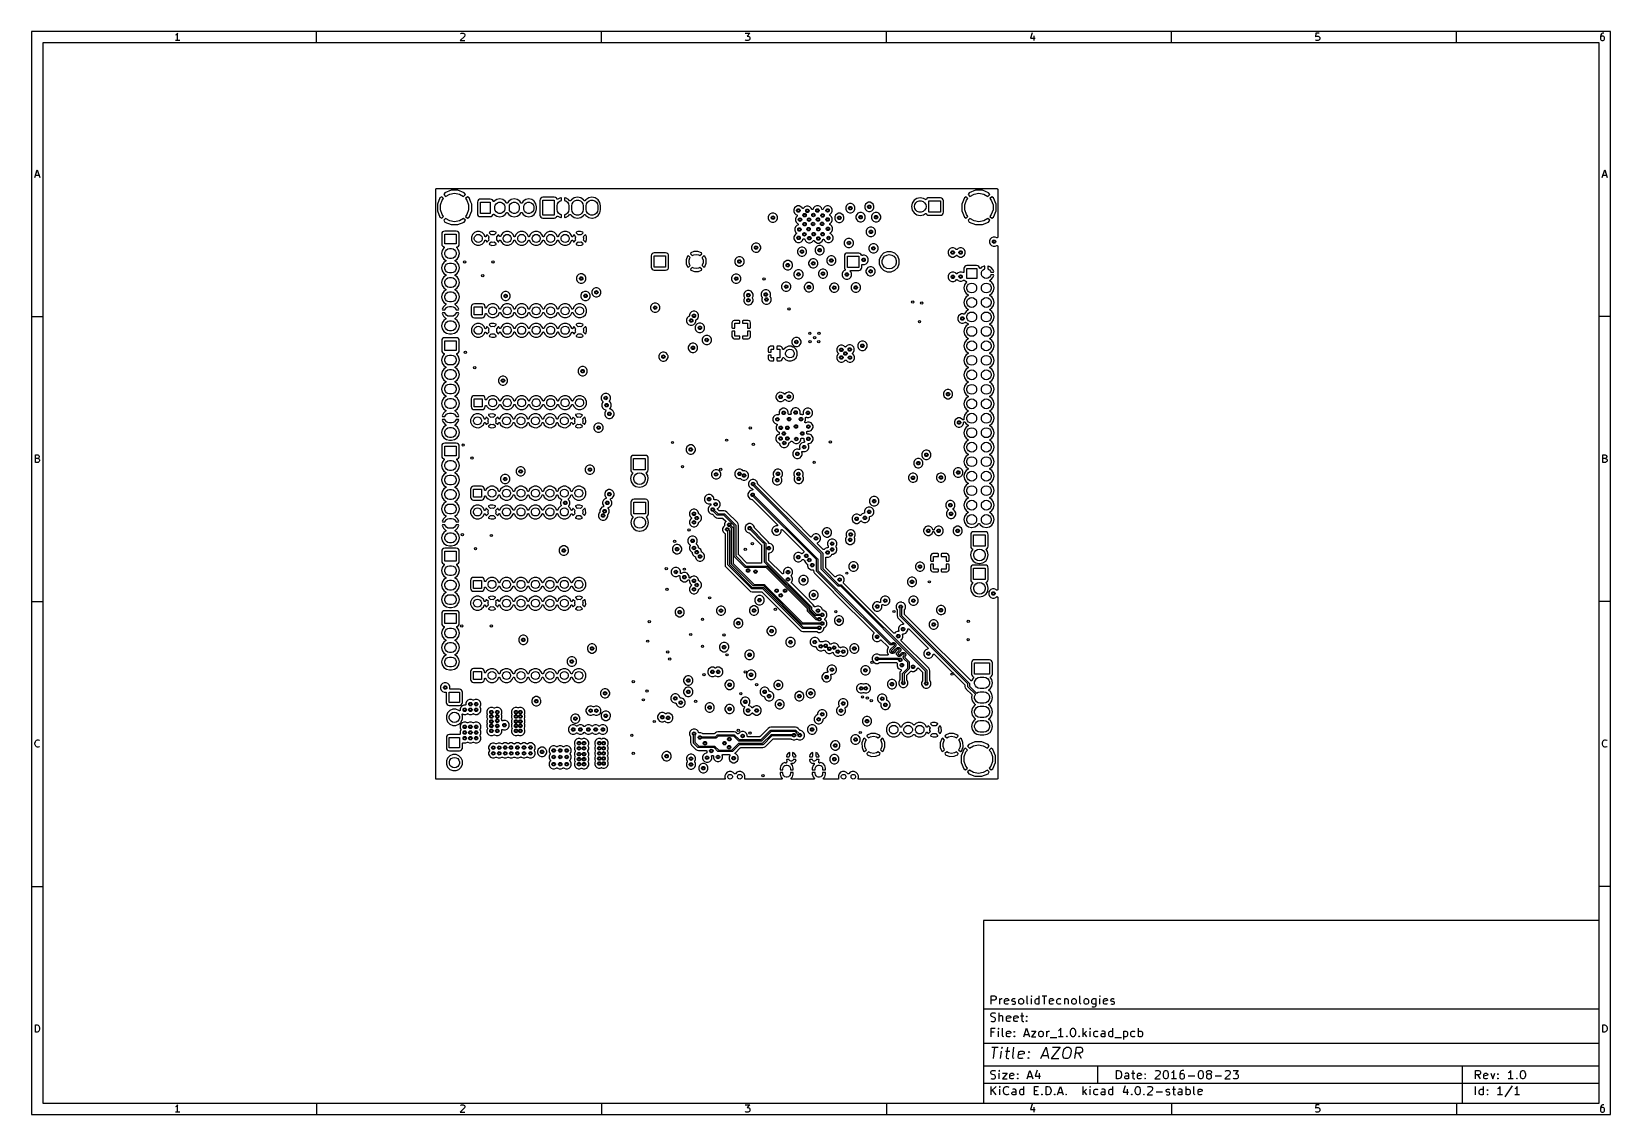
# Model space of a CAD drawing. Extents: x 10 to 287, y -200 to -10.
import ezdxf

# ---------------------------------------------------------------- set-up
doc = ezdxf.new("R2010")
doc.units = 0
doc.header["$MEASUREMENT"] = 0
doc.layers.add('BLACK', color=7, linetype='CONTINUOUS')

msp = doc.modelspace()

# ---------------------------------------------------------------- linework, layer by layer
at = {"layer": 'Black'}
for p, q in [((10, -10), (10, -200.007)), ((287.002, -10), (10, -10)), ((35.3714, -10.5976), (35.2476, -10.6595)), ((35.4952, -10.4738), (35.3714, -10.5976)), ((35.619, -10.2881), (35.4952, -10.4738)), ((35.619, -11.5881), (35.619, -10.2881)), ((60, -12), (60, -10)), ((85.9286, -10.8452), (85.1857, -11.5881)), ((85.2476, -10.4119), (85.3095, -10.35)), ((85.3095, -10.35), (85.4333, -10.2881)), ((85.4333, -10.2881), (85.7429, -10.2881)), ((85.7429, -10.2881), (85.8667, -10.35)), ((85.8667, -10.35), (85.9286, -10.4119)), ((85.9286, -10.4119), (85.9905, -10.5357)), ((85.9905, -10.6595), (85.9286, -10.8452)), ((85.9905, -10.5357), (85.9905, -10.6595)), ((110, -12), (110, -10)), ((135.186, -10.2881), (135.99, -10.2881)), ((135.99, -10.2881), (135.557, -10.7833)), ((135.557, -10.7833), (135.743, -10.7833)), ((135.743, -10.7833), (135.867, -10.8452)), ((135.867, -10.8452), (135.929, -10.9071)), ((135.929, -10.9071), (135.99, -11.031)), ((135.99, -11.031), (135.99, -11.3405)), ((160, -12), (160, -10)), ((185.557, -10.2262), (185.248, -11.1548)), ((185.867, -10.7214), (185.867, -11.5881)), ((210, -12), (210, -10)), ((235.31, -10.2881), (235.248, -10.9071)), ((235.248, -10.9071), (235.31, -10.8452)), ((235.929, -10.2881), (235.31, -10.2881)), ((235.31, -10.8452), (235.433, -10.7833)), ((235.433, -10.7833), (235.743, -10.7833)), ((235.743, -10.7833), (235.867, -10.8452)), ((235.867, -10.8452), (235.929, -10.9071)), ((235.929, -10.9071), (235.99, -11.031)), ((235.99, -11.031), (235.99, -11.3405)), ((260, -12), (260, -10)), ((285.31, -10.5976), (285.248, -10.8452)), ((285.248, -10.8452), (285.248, -11.3405)), ((285.31, -10.9071), (285.248, -11.031)), ((285.433, -10.4119), (285.31, -10.5976)), ((285.371, -10.8452), (285.31, -10.9071)), ((285.495, -10.7833), (285.371, -10.8452)), ((285.495, -10.35), (285.433, -10.4119)), ((285.619, -10.2881), (285.495, -10.35)), ((285.743, -10.7833), (285.495, -10.7833)), ((285.867, -10.2881), (285.619, -10.2881)), ((285.867, -10.8452), (285.743, -10.7833)), ((285.929, -10.9071), (285.867, -10.8452)), ((285.99, -11.031), (285.929, -10.9071)), ((285.99, -11.3405), (285.99, -11.031)), ((287.002, -200.007), (287.002, -10)), ((12, -12), (12, -198.007)), ((285.002, -12), (12, -12)), ((35.9905, -11.5881), (35.2476, -11.5881)), ((85.1857, -11.5881), (85.9905, -11.5881)), ((135.248, -11.5262), (135.186, -11.4643)), ((135.371, -11.5881), (135.248, -11.5262)), ((135.743, -11.5881), (135.371, -11.5881)), ((135.867, -11.5262), (135.743, -11.5881)), ((135.929, -11.4643), (135.867, -11.5262)), ((135.99, -11.3405), (135.929, -11.4643)), ((185.248, -11.1548), (186.052, -11.1548)), ((235.31, -11.5262), (235.248, -11.4643)), ((235.433, -11.5881), (235.31, -11.5262)), ((235.743, -11.5881), (235.433, -11.5881)), ((235.867, -11.5262), (235.743, -11.5881)), ((235.929, -11.4643), (235.867, -11.5262)), ((235.99, -11.3405), (235.929, -11.4643)), ((285.002, -198.007), (285.002, -12)), ((285.248, -11.3405), (285.31, -11.4643)), ((285.31, -11.4643), (285.371, -11.5262)), ((285.371, -11.5262), (285.495, -11.5881)), ((285.495, -11.5881), (285.743, -11.5881)), ((285.743, -11.5881), (285.867, -11.5262)), ((285.867, -11.5262), (285.929, -11.4643)), ((285.929, -11.4643), (285.99, -11.3405)), ((10.5667, -35.5881), (11, -34.2881)), ((10.6905, -35.2167), (11.3095, -35.2167)), ((11, -34.2881), (11.4333, -35.5881)), ((285.569, -35.5881), (286.002, -34.2881)), ((285.693, -35.2167), (286.312, -35.2167)), ((286.002, -34.2881), (286.436, -35.5881)), ((80.8985, -37.6885), (80.9004, -37.6776)), ((80.8985, -38.6272), (80.8985, -37.6885)), ((80.8985, -40.2413), (80.8985, -38.6272)), ((80.9004, -37.6665), (80.9042, -37.656)), ((80.9004, -37.6776), (80.9004, -37.6665)), ((80.9042, -37.656), (80.9062, -37.6451)), ((80.9062, -37.6451), (80.9117, -37.6355)), ((80.9117, -37.6355), (80.9155, -37.625)), ((80.9155, -37.625), (80.9227, -37.6165)), ((80.9227, -37.6165), (80.9282, -37.6069)), ((80.9282, -37.6069), (80.9367, -37.5997)), ((80.9367, -37.5997), (80.9439, -37.5912)), ((80.9439, -37.5912), (80.9535, -37.5857)), ((80.9535, -37.5857), (80.962, -37.5785)), ((80.962, -37.5785), (80.9724, -37.5747)), ((80.9724, -37.5747), (80.9821, -37.5692)), ((80.9821, -37.5692), (80.993, -37.5673)), ((80.993, -37.5673), (81.0034, -37.5634)), ((81.0034, -37.5634), (81.0146, -37.5634)), ((81.0146, -37.5634), (81.0255, -37.5615)), ((81.0255, -37.5615), (179.374, -37.5615)), ((82.5205, -38.307), (82.3178, -38.611)), ((82.3178, -38.611), (82.6292, -38.9224)), ((83.6113, -37.8552), (82.5205, -38.307)), ((82.6292, -38.9224), (83.3526, -38.5047)), ((83.3526, -38.5047), (84.2112, -38.3533)), ((84.8082, -37.8546), (83.6113, -37.8552)), ((84.2112, -38.3533), (85.0697, -38.5047)), ((85.9019, -38.307), (84.8082, -37.8546)), ((85.0697, -38.5047), (85.7931, -38.9224)), ((85.7931, -38.9224), (86.1045, -38.611)), ((86.1045, -38.611), (85.9019, -38.307)), ((174.519, -38.307), (174.317, -38.611)), ((174.317, -38.611), (174.628, -38.9224)), ((175.61, -37.8552), (174.519, -38.307)), ((174.628, -38.9224), (175.351, -38.5047)), ((175.351, -38.5047), (176.21, -38.3533)), ((176.807, -37.8546), (175.61, -37.8552)), ((176.21, -38.3533), (177.068, -38.5047)), ((177.901, -38.307), (176.807, -37.8546)), ((177.068, -38.5047), (177.792, -38.9224)), ((177.792, -38.9224), (178.103, -38.611)), ((178.103, -38.611), (177.901, -38.307)), ((179.374, -37.5615), (179.385, -37.5634)), ((179.385, -37.5634), (179.397, -37.5634)), ((179.397, -37.5634), (179.407, -37.5673)), ((179.407, -37.5673), (179.418, -37.5692)), ((179.418, -37.5692), (179.428, -37.5747)), ((179.428, -37.5747), (179.438, -37.5785)), ((179.438, -37.5785), (179.447, -37.5857)), ((179.447, -37.5857), (179.456, -37.5912)), ((179.456, -37.5912), (179.463, -37.5997)), ((179.463, -37.5997), (179.472, -37.6069)), ((179.472, -37.6069), (179.477, -37.6165)), ((179.477, -37.6165), (179.484, -37.625)), ((179.484, -37.625), (179.488, -37.6355)), ((179.488, -37.6355), (179.494, -37.6451)), ((179.494, -37.6451), (179.496, -37.656)), ((179.496, -37.656), (179.5, -37.6665)), ((179.5, -37.6665), (179.5, -37.6776)), ((179.5, -37.6776), (179.501, -37.6885)), ((179.501, -37.6885), (179.501, -46.0532)), ((80.8985, -43.0999), (80.8985, -40.2413)), ((81.6547, -39.1728), (81.2023, -40.2665)), ((81.2023, -40.2665), (81.2028, -41.4634)), ((81.2028, -41.4634), (81.6546, -42.5542)), ((81.9586, -38.9702), (81.6547, -39.1728)), ((81.7391, -40.4276), (82.0373, -39.6084)), ((81.7391, -41.2994), (81.7391, -40.4276)), ((82.0373, -42.1186), (81.7391, -41.2994)), ((82.2926, -39.3042), (81.9586, -38.9702)), ((82.0373, -39.6084), (82.2926, -39.3042)), ((86.4637, -38.9702), (86.1297, -39.3042)), ((86.1297, -39.3042), (86.385, -39.6084)), ((86.385, -39.6084), (86.6832, -40.4276)), ((86.6832, -41.2994), (86.385, -42.1186)), ((86.7677, -39.1728), (86.4637, -38.9702)), ((86.6832, -40.4276), (86.6832, -41.2994)), ((87.0948, -39.9626), (86.7677, -39.1728)), ((86.7677, -42.5542), (87.2201, -41.4606)), ((87.2195, -40.2636), (87.0948, -39.9626)), ((87.0948, -39.9626), (87.0948, -39.9626)), ((87.2201, -41.4606), (87.2195, -40.2636)), ((88.2693, -39.7125), (88.226, -39.9267)), ((88.226, -39.9267), (88.226, -41.9342)), ((88.3853, -39.5428), (88.2693, -39.7125)), ((88.5589, -39.4311), (88.3853, -39.5428)), ((88.7582, -39.3936), (88.5589, -39.4311)), ((88.7464, -41.946), (88.7464, -39.914)), ((88.7464, -39.914), (90.4736, -39.914)), ((90.4609, -39.3936), (88.7582, -39.3936)), ((90.6751, -39.4369), (90.4609, -39.3936)), ((90.4736, -39.914), (90.4736, -41.946)), ((90.8448, -39.5529), (90.6751, -39.4369)), ((90.958, -39.7288), (90.8448, -39.5529)), ((90.962, -39.7395), (90.958, -39.7288)), ((90.9669, -39.7561), (90.962, -39.7395)), ((90.9698, -39.7601), (90.9669, -39.7561)), ((90.9715, -39.7647), (90.9698, -39.7601)), ((90.9827, -39.7778), (90.9715, -39.7647)), ((90.9929, -39.7917), (90.9827, -39.7778)), ((90.997, -39.7944), (90.9929, -39.7917)), ((91.0002, -39.7981), (90.997, -39.7944)), ((91.0153, -39.8066), (91.0002, -39.7981)), ((91.0296, -39.8162), (91.0153, -39.8066)), ((91.0344, -39.8173), (91.0296, -39.8162)), ((91.0387, -39.8197), (91.0344, -39.8173)), ((91.0557, -39.8225), (91.0387, -39.8197)), ((91.0725, -39.8266), (91.0557, -39.8225)), ((91.0773, -39.8261), (91.0725, -39.8266)), ((91.0822, -39.8269), (91.0773, -39.8261)), ((91.0992, -39.8237), (91.0822, -39.8269)), ((91.1163, -39.8218), (91.0992, -39.8237)), ((91.1207, -39.8197), (91.1163, -39.8218)), ((91.1256, -39.8187), (91.1207, -39.8197)), ((91.1404, -39.81), (91.1256, -39.8187)), ((91.1559, -39.8023), (91.1404, -39.81)), ((91.1593, -39.7988), (91.1559, -39.8023)), ((91.1635, -39.7963), (91.1593, -39.7988)), ((91.1744, -39.7829), (91.1635, -39.7963)), ((91.1765, -39.7807), (91.1744, -39.7829)), ((91.6261, -39.4804), (91.1765, -39.7807)), ((91.2864, -40.7737), (91.3385, -40.4783)), ((91.2864, -41.0863), (91.2864, -40.7737)), ((91.3385, -41.3817), (91.2864, -41.0863)), ((91.3385, -40.4783), (91.4884, -40.2186)), ((91.4884, -41.6414), (91.3385, -41.3817)), ((91.4884, -40.2186), (91.7182, -40.0258)), ((92.15, -39.3761), (91.6261, -39.4804)), ((91.7182, -40.0258), (92, -39.9232)), ((92, -39.9232), (92.3, -39.9232)), ((92.6739, -39.4804), (92.15, -39.3761)), ((92.3, -39.9232), (92.5818, -40.0258)), ((92.5818, -40.0258), (92.8116, -40.2186)), ((93.1181, -39.7771), (92.6739, -39.4804)), ((92.8116, -40.2186), (92.9615, -40.4783)), ((92.9615, -41.3817), (92.8116, -41.6414)), ((92.9615, -40.4783), (93.0136, -40.7737)), ((93.0136, -41.0863), (92.9615, -41.3817)), ((93.0136, -40.7737), (93.0136, -41.0863)), ((93.3144, -40.0709), (93.1181, -39.7771)), ((93.324, -40.0809), (93.3144, -40.0709)), ((93.3322, -40.0921), (93.324, -40.0809)), ((93.3391, -40.0968), (93.3322, -40.0921)), ((93.3449, -40.1028), (93.3391, -40.0968)), ((93.3573, -40.1089), (93.3449, -40.1028)), ((93.3689, -40.1166), (93.3573, -40.1089)), ((93.377, -40.1186), (93.3689, -40.1166)), ((93.3845, -40.1223), (93.377, -40.1186)), ((93.3982, -40.1238), (93.3845, -40.1223)), ((93.4117, -40.1271), (93.3982, -40.1238)), ((93.42, -40.1262), (93.4117, -40.1271)), ((93.4283, -40.1271), (93.42, -40.1262)), ((93.4418, -40.1238), (93.4283, -40.1271)), ((93.4555, -40.1223), (93.4418, -40.1238)), ((93.463, -40.1186), (93.4555, -40.1223)), ((93.4711, -40.1166), (93.463, -40.1186)), ((93.4827, -40.1089), (93.4711, -40.1166)), ((93.4951, -40.1028), (93.4827, -40.1089)), ((93.5009, -40.0968), (93.4951, -40.1028)), ((93.5078, -40.0921), (93.5009, -40.0968)), ((93.516, -40.0809), (93.5078, -40.0921)), ((93.5256, -40.0709), (93.516, -40.0809)), ((93.7219, -39.7771), (93.5256, -40.0709)), ((94.1661, -39.4804), (93.7219, -39.7771)), ((93.8264, -40.7737), (93.8785, -40.4783)), ((93.8264, -41.0863), (93.8264, -40.7737)), ((93.8785, -41.3817), (93.8264, -41.0863)), ((93.8785, -40.4783), (94.0284, -40.2186)), ((94.0284, -41.6414), (93.8785, -41.3817)), ((94.0284, -40.2186), (94.2582, -40.0258)), ((94.69, -39.3761), (94.1661, -39.4804)), ((94.2582, -40.0258), (94.54, -39.9232)), ((94.54, -39.9232), (94.84, -39.9232)), ((95.2139, -39.4804), (94.69, -39.3761)), ((94.84, -39.9232), (95.1218, -40.0258)), ((95.1218, -40.0258), (95.3516, -40.2186)), ((95.6581, -39.7771), (95.2139, -39.4804)), ((95.3516, -40.2186), (95.5015, -40.4783)), ((95.5015, -41.3817), (95.3516, -41.6414)), ((95.5015, -40.4783), (95.5536, -40.7737)), ((95.5536, -41.0863), (95.5015, -41.3817)), ((95.5536, -40.7737), (95.5536, -41.0863)), ((95.8544, -40.0709), (95.6581, -39.7771)), ((95.864, -40.0809), (95.8544, -40.0709)), ((95.8722, -40.0921), (95.864, -40.0809)), ((95.8791, -40.0968), (95.8722, -40.0921)), ((95.8849, -40.1028), (95.8791, -40.0968)), ((95.8973, -40.1089), (95.8849, -40.1028)), ((95.9089, -40.1166), (95.8973, -40.1089)), ((95.917, -40.1186), (95.9089, -40.1166)), ((95.9245, -40.1223), (95.917, -40.1186)), ((95.9382, -40.1238), (95.9245, -40.1223)), ((95.9517, -40.1271), (95.9382, -40.1238)), ((95.96, -40.1262), (95.9517, -40.1271)), ((95.9683, -40.1271), (95.96, -40.1262)), ((95.9818, -40.1238), (95.9683, -40.1271)), ((95.9955, -40.1223), (95.9818, -40.1238)), ((96.003, -40.1186), (95.9955, -40.1223)), ((96.0111, -40.1166), (96.003, -40.1186)), ((96.0227, -40.1089), (96.0111, -40.1166)), ((96.0351, -40.1028), (96.0227, -40.1089)), ((96.0409, -40.0968), (96.0351, -40.1028)), ((96.0478, -40.0921), (96.0409, -40.0968)), ((96.056, -40.0809), (96.0478, -40.0921)), ((96.0656, -40.0709), (96.056, -40.0809)), ((96.2619, -39.7771), (96.0656, -40.0709)), ((96.7061, -39.4804), (96.2619, -39.7771)), ((96.3664, -40.7737), (96.4185, -40.4783)), ((96.3664, -41.0863), (96.3664, -40.7737)), ((96.4185, -41.3817), (96.3664, -41.0863)), ((96.4185, -40.4783), (96.5684, -40.2186)), ((96.5684, -41.6414), (96.4185, -41.3817)), ((96.5684, -40.2186), (96.7982, -40.0258)), ((97.23, -39.3761), (96.7061, -39.4804)), ((96.7982, -40.0258), (97.08, -39.9232)), ((97.08, -39.9232), (97.38, -39.9232)), ((97.7539, -39.4804), (97.23, -39.3761)), ((97.38, -39.9232), (97.6618, -40.0258)), ((97.6618, -40.0258), (97.8916, -40.2186)), ((98.091, -39.7056), (97.7539, -39.4804)), ((97.8916, -40.2186), (98.0415, -40.4783)), ((98.0415, -41.3817), (97.8916, -41.6414)), ((98.0415, -40.4783), (98.0936, -40.7737)), ((98.0936, -41.0863), (98.0415, -41.3817)), ((98.1981, -39.7771), (98.091, -39.7056)), ((98.0936, -40.7737), (98.0936, -41.0863)), ((98.4949, -40.2213), (98.1981, -39.7771)), ((98.6016, -40.7578), (98.4949, -40.2213)), ((98.4949, -41.6387), (98.6016, -41.1022)), ((98.6016, -41.1022), (98.6016, -40.7578)), ((99.2229, -39.3985), (99.1796, -39.6127)), ((99.1796, -39.6127), (99.1796, -42.1882)), ((99.3389, -39.2288), (99.2229, -39.3985)), ((99.5125, -39.1171), (99.3389, -39.2288)), ((99.7118, -39.0796), (99.5125, -39.1171)), ((99.7, -42.2), (99.7, -39.6)), ((99.7, -39.6), (101.7, -39.6)), ((101.687, -39.0796), (99.7118, -39.0796)), ((101.901, -39.1229), (101.687, -39.0796)), ((101.7, -39.6), (101.7, -42.2)), ((102.071, -39.2389), (101.901, -39.1229)), ((102.157, -39.3722), (102.071, -39.2389)), ((102.162, -39.3776), (102.157, -39.3722)), ((102.166, -39.3839), (102.162, -39.3776)), ((102.177, -39.3937), (102.166, -39.3839)), ((102.187, -39.4046), (102.177, -39.3937)), ((102.193, -39.4079), (102.187, -39.4046)), ((102.199, -39.4127), (102.193, -39.4079)), ((102.213, -39.418), (102.199, -39.4127)), ((102.226, -39.4248), (102.213, -39.418)), ((102.233, -39.4257), (102.226, -39.4248)), ((102.24, -39.4283), (102.233, -39.4257)), ((102.255, -39.4285), (102.24, -39.4283)), ((102.24, -40.595), (102.3, -40.253)), ((102.24, -41.205), (102.24, -40.595)), ((102.3, -41.547), (102.24, -41.205)), ((102.27, -39.4303), (102.255, -39.4285)), ((102.277, -39.4287), (102.27, -39.4303)), ((102.284, -39.4288), (102.277, -39.4287)), ((102.298, -39.4239), (102.284, -39.4288)), ((102.313, -39.4206), (102.298, -39.4239)), ((102.3, -40.253), (102.474, -39.9522)), ((102.474, -41.8478), (102.3, -41.547)), ((102.319, -39.4167), (102.313, -39.4206)), ((102.326, -39.4142), (102.319, -39.4167)), ((102.779, -39.1602), (102.326, -39.4142)), ((102.474, -39.9522), (102.74, -39.729)), ((102.74, -39.729), (102.986, -39.6395)), ((102.846, -39.1438), (102.779, -39.1602)), ((102.986, -39.2098), (102.846, -39.1438)), ((102.986, -39.6395), (102.986, -39.2098)), ((103.634, -39.1438), (103.494, -39.2098)), ((103.494, -39.2098), (103.494, -39.6395)), ((103.494, -39.6395), (103.74, -39.729)), ((103.701, -39.1602), (103.634, -39.1438)), ((104.222, -39.4525), (103.701, -39.1602)), ((103.74, -39.729), (104.006, -39.9522)), ((104.006, -39.9522), (104.18, -40.253)), ((104.18, -41.547), (104.006, -41.8478)), ((104.18, -40.253), (104.24, -40.595)), ((104.24, -41.205), (104.18, -41.547)), ((104.397, -39.6747), (104.222, -39.4525)), ((104.24, -40.595), (104.24, -41.205)), ((104.404, -39.6807), (104.397, -39.6747)), ((104.409, -39.6879), (104.404, -39.6807)), ((104.42, -39.6953), (104.409, -39.6879)), ((104.43, -39.7041), (104.42, -39.6953)), ((104.438, -39.7074), (104.43, -39.7041)), ((104.446, -39.7124), (104.438, -39.7074)), ((104.458, -39.7156), (104.446, -39.7124)), ((104.471, -39.7205), (104.458, -39.7156)), ((104.48, -39.7208), (104.471, -39.7205)), ((104.488, -39.7229), (104.48, -39.7208)), ((104.502, -39.7215), (104.488, -39.7229)), ((104.515, -39.7219), (104.502, -39.7215)), ((104.523, -39.7191), (104.515, -39.7219)), ((104.532, -39.7181), (104.523, -39.7191)), ((104.544, -39.7123), (104.532, -39.7181)), ((104.557, -39.7081), (104.544, -39.7123)), ((104.564, -39.7026), (104.557, -39.7081)), ((104.572, -39.6986), (104.564, -39.7026)), ((104.581, -39.689), (104.572, -39.6986)), ((104.591, -39.6809), (104.581, -39.689)), ((104.596, -39.6732), (104.591, -39.6809)), ((104.602, -39.6667), (104.596, -39.6732)), ((104.715, -39.4975), (104.602, -39.6667)), ((105.204, -39.1712), (104.715, -39.4975)), ((104.78, -40.595), (104.84, -40.253)), ((104.78, -41.205), (104.78, -40.595)), ((104.84, -41.547), (104.78, -41.205)), ((104.84, -40.253), (105.014, -39.9522)), ((105.014, -41.8478), (104.84, -41.547)), ((105.014, -39.9522), (105.28, -39.729)), ((105.78, -39.0566), (105.204, -39.1712)), ((105.28, -39.729), (105.606, -39.6102)), ((105.606, -39.6102), (105.954, -39.6102)), ((106.356, -39.1712), (105.78, -39.0566)), ((105.954, -39.6102), (106.28, -39.729)), ((106.28, -39.729), (106.546, -39.9522)), ((106.845, -39.4975), (106.356, -39.1712)), ((106.546, -39.9522), (106.72, -40.253)), ((106.72, -41.547), (106.546, -41.8478)), ((106.72, -40.253), (106.78, -40.595)), ((106.78, -41.205), (106.72, -41.547)), ((106.78, -40.595), (106.78, -41.205)), ((106.944, -39.647), (106.845, -39.4975)), ((106.954, -39.657), (106.944, -39.647)), ((106.962, -39.6681), (106.954, -39.657)), ((106.969, -39.6728), (106.962, -39.6681)), ((106.975, -39.6788), (106.969, -39.6728)), ((106.987, -39.685), (106.975, -39.6788)), ((106.999, -39.6927), (106.987, -39.685)), ((107.007, -39.6946), (106.999, -39.6927)), ((107.014, -39.6983), (107.007, -39.6946)), ((107.028, -39.6998), (107.014, -39.6983)), ((107.042, -39.7031), (107.028, -39.6998)), ((107.05, -39.7022), (107.042, -39.7031)), ((107.058, -39.7031), (107.05, -39.7022)), ((107.072, -39.6998), (107.058, -39.7031)), ((107.086, -39.6983), (107.072, -39.6998)), ((107.093, -39.6946), (107.086, -39.6983)), ((107.101, -39.6927), (107.093, -39.6946)), ((107.113, -39.685), (107.101, -39.6927)), ((107.125, -39.6788), (107.113, -39.685)), ((107.131, -39.6728), (107.125, -39.6788)), ((107.138, -39.6681), (107.131, -39.6728)), ((107.146, -39.657), (107.138, -39.6681)), ((107.156, -39.647), (107.146, -39.657)), ((107.255, -39.4975), (107.156, -39.647)), ((107.744, -39.1712), (107.255, -39.4975)), ((107.32, -40.595), (107.38, -40.253)), ((107.32, -41.205), (107.32, -40.595)), ((107.38, -41.547), (107.32, -41.205)), ((107.38, -40.253), (107.554, -39.9522)), ((107.554, -41.8478), (107.38, -41.547)), ((107.554, -39.9522), (107.82, -39.729)), ((108.32, -39.0566), (107.744, -39.1712)), ((107.82, -39.729), (108.146, -39.6102)), ((108.146, -39.6102), (108.494, -39.6102)), ((108.896, -39.1712), (108.32, -39.0566)), ((108.494, -39.6102), (108.82, -39.729)), ((108.82, -39.729), (109.086, -39.9522)), ((109.385, -39.4975), (108.896, -39.1712)), ((109.086, -39.9522), (109.26, -40.253)), ((109.26, -41.547), (109.086, -41.8478)), ((109.26, -40.253), (109.32, -40.595)), ((109.32, -41.205), (109.26, -41.547)), ((109.32, -40.595), (109.32, -41.205)), ((109.711, -39.986), (109.385, -39.4975)), ((109.828, -40.5746), (109.711, -39.986)), ((109.759, -41.5725), (109.828, -41.2254)), ((109.828, -41.2254), (109.828, -40.5746)), ((143.837, -40.954), (143.713, -41.2508)), ((143.713, -41.2508), (143.713, -41.5721)), ((144.064, -40.727), (143.837, -40.954)), ((144.361, -40.6043), (144.064, -40.727)), ((144.225, -41.3599), (144.26, -41.2617)), ((144.225, -41.4644), (144.225, -41.3599)), ((144.26, -41.5626), (144.225, -41.4644)), ((144.26, -41.2617), (144.328, -41.1817)), ((144.328, -41.1817), (144.418, -41.1294)), ((144.682, -40.6046), (144.361, -40.6043)), ((144.418, -41.1294), (144.521, -41.1113)), ((144.521, -41.1113), (144.624, -41.1294)), ((144.624, -41.1294), (144.714, -41.1817)), ((144.979, -40.7278), (144.682, -40.6046)), ((144.714, -41.1817), (144.781, -41.2617)), ((144.781, -41.2617), (144.817, -41.3599)), ((144.817, -41.4644), (144.781, -41.5626)), ((144.817, -41.3599), (144.817, -41.4644)), ((145.206, -40.9552), (144.979, -40.7278)), ((145.207, -40.958), (145.206, -40.9552)), ((145.215, -40.9696), (145.207, -40.958)), ((145.22, -40.9822), (145.215, -40.9696)), ((145.226, -40.9881), (145.22, -40.9822)), ((145.231, -40.9952), (145.226, -40.9881)), ((145.242, -41.0036), (145.231, -40.9952)), ((145.252, -41.0134), (145.242, -41.0036)), ((145.259, -41.017), (145.252, -41.0134)), ((145.266, -41.0221), (145.259, -41.017)), ((145.279, -41.0262), (145.266, -41.0221)), ((145.292, -41.0321), (145.279, -41.0262)), ((145.3, -41.0328), (145.292, -41.0321)), ((145.308, -41.0354), (145.3, -41.0328)), ((145.322, -41.0348), (145.308, -41.0354)), ((145.336, -41.036), (145.322, -41.0348)), ((145.344, -41.0338), (145.336, -41.036)), ((145.352, -41.0335), (145.344, -41.0338)), ((145.365, -41.0282), (145.352, -41.0335)), ((145.378, -41.0246), (145.365, -41.0282)), ((145.385, -41.0198), (145.378, -41.0246)), ((145.393, -41.0166), (145.385, -41.0198)), ((145.403, -41.0073), (145.393, -41.0166)), ((145.414, -40.9993), (145.403, -41.0073)), ((145.654, -40.76), (145.414, -40.9993)), ((145.951, -40.6373), (145.654, -40.76)), ((145.815, -41.3929), (145.85, -41.2947)), ((145.815, -41.4974), (145.815, -41.3929)), ((145.85, -41.5956), (145.815, -41.4974)), ((145.85, -41.2947), (145.918, -41.2147)), ((145.918, -41.2147), (146.008, -41.1625)), ((146.272, -40.6376), (145.951, -40.6373)), ((146.008, -41.1625), (146.111, -41.1443)), ((146.111, -41.1443), (146.214, -41.1625)), ((146.214, -41.1625), (146.304, -41.2147)), ((146.569, -40.7608), (146.272, -40.6376)), ((146.304, -41.2147), (146.372, -41.2947)), ((146.372, -41.2947), (146.407, -41.3929)), ((146.407, -41.4974), (146.372, -41.5956)), ((146.407, -41.3929), (146.407, -41.4974)), ((146.796, -40.9882), (146.569, -40.7608)), ((146.869, -41.1653), (146.796, -40.9882)), ((146.878, -41.1793), (146.869, -41.1653)), ((146.886, -41.194), (146.878, -41.1793)), ((146.89, -41.1978), (146.886, -41.194)), ((146.893, -41.2025), (146.89, -41.1978)), ((146.906, -41.2126), (146.893, -41.2025)), ((146.918, -41.2238), (146.906, -41.2126)), ((146.923, -41.226), (146.918, -41.2238)), ((146.928, -41.2294), (146.923, -41.226)), ((146.944, -41.2344), (146.928, -41.2294)), ((146.959, -41.2407), (146.944, -41.2344)), ((146.965, -41.241), (146.959, -41.2407)), ((146.97, -41.2427), (146.965, -41.241)), ((146.987, -41.2419), (146.97, -41.2427)), ((147.003, -41.2427), (146.987, -41.2419)), ((147.008, -41.241), (147.003, -41.2427)), ((147.014, -41.2408), (147.008, -41.241)), ((147.029, -41.2344), (147.014, -41.2408)), ((147.045, -41.2295), (147.029, -41.2344)), ((147.05, -41.2261), (147.045, -41.2295)), ((147.055, -41.2239), (147.05, -41.2261)), ((147.067, -41.2127), (147.055, -41.2239)), ((147.08, -41.2026), (147.067, -41.2127)), ((147.083, -41.1979), (147.08, -41.2026)), ((147.087, -41.1942), (147.083, -41.1979)), ((147.095, -41.1794), (147.087, -41.1942)), ((147.104, -41.1655), (147.095, -41.1794)), ((147.197, -40.9413), (147.104, -41.1655)), ((147.424, -40.7143), (147.197, -40.9413)), ((147.721, -40.5916), (147.424, -40.7143)), ((147.585, -41.3472), (147.621, -41.249)), ((147.585, -41.4517), (147.585, -41.3472)), ((147.621, -41.5499), (147.585, -41.4517)), ((147.621, -41.249), (147.688, -41.169)), ((147.688, -41.6299), (147.621, -41.5499)), ((147.688, -41.169), (147.778, -41.1167)), ((148.043, -40.5919), (147.721, -40.5916)), ((147.778, -41.1167), (147.881, -41.0986)), ((147.881, -41.0986), (147.984, -41.1167)), ((147.984, -41.1167), (148.075, -41.169)), ((148.339, -40.7151), (148.043, -40.5919)), ((148.075, -41.169), (148.142, -41.249)), ((148.142, -41.5499), (148.075, -41.6299)), ((148.142, -41.249), (148.178, -41.3472)), ((148.178, -41.4517), (148.142, -41.5499)), ((148.178, -41.3472), (148.178, -41.4517)), ((148.566, -40.9425), (148.339, -40.7151)), ((148.651, -41.1463), (148.566, -40.9425)), ((148.66, -41.1603), (148.651, -41.1463)), ((148.667, -41.1751), (148.66, -41.1603)), ((148.671, -41.1788), (148.667, -41.1751)), ((148.674, -41.1835), (148.671, -41.1788)), ((148.688, -41.1937), (148.674, -41.1835)), ((148.7, -41.2049), (148.688, -41.1937)), ((148.705, -41.207), (148.7, -41.2049)), ((148.709, -41.2104), (148.705, -41.207)), ((148.725, -41.2154), (148.709, -41.2104)), ((148.74, -41.2218), (148.725, -41.2154)), ((148.746, -41.222), (148.74, -41.2218)), ((148.751, -41.2237), (148.746, -41.222)), ((148.768, -41.223), (148.751, -41.2237)), ((148.785, -41.2238), (148.768, -41.223)), ((148.79, -41.2221), (148.785, -41.2238)), ((148.795, -41.2218), (148.79, -41.2221)), ((148.811, -41.2155), (148.795, -41.2218)), ((148.827, -41.2105), (148.811, -41.2155)), ((148.831, -41.2071), (148.827, -41.2105)), ((148.836, -41.205), (148.831, -41.2071)), ((148.848, -41.1938), (148.836, -41.205)), ((148.862, -41.1837), (148.848, -41.1938)), ((148.865, -41.179), (148.862, -41.1837)), ((148.869, -41.1752), (148.865, -41.179)), ((148.876, -41.1605), (148.869, -41.1752)), ((148.885, -41.1465), (148.876, -41.1605)), ((148.98, -40.9185), (148.885, -41.1465)), ((149.207, -40.6914), (148.98, -40.9185)), ((149.504, -40.5687), (149.207, -40.6914)), ((149.368, -41.3244), (149.404, -41.2262)), ((149.368, -41.4288), (149.368, -41.3244)), ((149.404, -41.527), (149.368, -41.4288)), ((149.404, -41.2262), (149.471, -41.1461)), ((149.471, -41.6071), (149.404, -41.527)), ((149.471, -41.1461), (149.562, -41.0939)), ((149.826, -40.569), (149.504, -40.5687)), ((149.562, -41.0939), (149.664, -41.0757)), ((149.664, -41.0757), (149.767, -41.0939)), ((149.767, -41.0939), (149.858, -41.1461)), ((150.123, -40.6922), (149.826, -40.569)), ((149.858, -41.1461), (149.925, -41.2262)), ((149.925, -41.527), (149.858, -41.6071)), ((149.925, -41.2262), (149.961, -41.3244)), ((149.961, -41.4288), (149.925, -41.527)), ((149.961, -41.3244), (149.961, -41.4288)), ((150.35, -40.9197), (150.123, -40.6922)), ((150.349, -41.8347), (150.472, -41.538)), ((150.472, -41.2166), (150.35, -40.9197)), ((150.472, -41.538), (150.472, -41.2166)), ((152.96, -40.5375), (152.837, -40.8342)), ((152.837, -40.8342), (152.837, -41.1556)), ((152.837, -41.1556), (152.959, -41.4525)), ((152.959, -41.4525), (153.186, -41.68)), ((153.188, -40.3104), (152.96, -40.5375)), ((153.485, -40.1877), (153.188, -40.3104)), ((153.348, -40.9434), (153.384, -40.8452)), ((153.348, -41.0478), (153.348, -40.9434)), ((153.384, -41.146), (153.348, -41.0478)), ((153.384, -40.8452), (153.451, -40.7651)), ((153.451, -41.2261), (153.384, -41.146)), ((153.451, -40.7651), (153.542, -40.7129)), ((153.542, -41.2783), (153.451, -41.2261)), ((153.806, -40.188), (153.485, -40.1877)), ((153.542, -40.7129), (153.645, -40.6947)), ((153.645, -41.2965), (153.542, -41.2783)), ((153.645, -40.6947), (153.748, -40.7129)), ((153.748, -41.2783), (153.645, -41.2965)), ((153.748, -40.7129), (153.838, -40.7651)), ((153.838, -41.2261), (153.748, -41.2783)), ((154.103, -40.3112), (153.806, -40.188)), ((153.838, -40.7651), (153.905, -40.8452)), ((153.905, -41.146), (153.838, -41.2261)), ((153.905, -40.8452), (153.941, -40.9434)), ((153.941, -41.0478), (153.905, -41.146)), ((153.941, -40.9434), (153.941, -41.0478)), ((154.102, -41.6808), (154.329, -41.4537)), ((154.33, -40.5387), (154.103, -40.3112)), ((154.329, -41.4537), (154.452, -41.157)), ((154.452, -40.8356), (154.33, -40.5387)), ((154.452, -40.952), (154.452, -40.8356)), ((154.452, -41.157), (154.452, -40.952)), ((156.288, -40.3089), (156.164, -40.6056)), ((156.164, -40.6056), (156.164, -40.927)), ((156.164, -40.927), (156.287, -41.2239)), ((156.287, -41.2239), (156.514, -41.4514)), ((156.515, -40.0818), (156.288, -40.3089)), ((156.514, -41.4514), (156.811, -41.5746)), ((156.812, -39.9591), (156.515, -40.0818)), ((156.676, -40.7148), (156.711, -40.6166)), ((156.676, -40.8192), (156.676, -40.7148)), ((156.711, -40.9174), (156.676, -40.8192)), ((156.711, -40.6166), (156.779, -40.5365)), ((156.779, -40.9975), (156.711, -40.9174)), ((156.779, -40.5365), (156.869, -40.4843)), ((156.869, -41.0497), (156.779, -40.9975)), ((157.133, -39.9594), (156.812, -39.9591)), ((156.869, -40.4843), (156.972, -40.4661)), ((156.972, -41.0679), (156.869, -41.0497)), ((156.972, -40.4661), (157.075, -40.4843)), ((157.075, -41.0497), (156.972, -41.0679)), ((157.075, -40.4843), (157.165, -40.5365)), ((157.165, -40.9975), (157.075, -41.0497)), ((157.132, -41.5749), (157.429, -41.4522)), ((157.43, -40.0826), (157.133, -39.9594)), ((157.165, -40.5365), (157.233, -40.6166)), ((157.233, -40.9174), (157.165, -40.9975)), ((157.233, -40.6166), (157.268, -40.7148)), ((157.268, -40.8192), (157.233, -40.9174)), ((157.268, -40.7148), (157.268, -40.8192)), ((157.429, -41.4522), (157.656, -41.2251)), ((157.657, -40.3101), (157.43, -40.0826)), ((157.656, -41.2251), (157.78, -40.9284)), ((157.78, -40.607), (157.657, -40.3101)), ((157.78, -40.6675), (157.78, -40.607)), ((157.78, -40.9284), (157.78, -40.6675)), ((164.504, -40.0854), (164.386, -40.6802)), ((164.386, -40.6802), (164.386, -40.7198)), ((164.386, -40.7198), (164.504, -41.3146)), ((164.834, -39.5918), (164.504, -40.0854)), ((164.504, -41.3146), (164.834, -41.8082)), ((165.328, -39.262), (164.834, -39.5918)), ((164.894, -40.6961), (164.955, -40.3486)), ((164.894, -40.7039), (164.894, -40.6961)), ((164.955, -41.0514), (164.894, -40.7039)), ((164.955, -40.3486), (165.132, -40.043)), ((165.132, -41.357), (164.955, -41.0514)), ((165.132, -40.043), (165.402, -39.8162)), ((165.402, -41.5838), (165.132, -41.357)), ((165.91, -39.1461), (165.328, -39.262)), ((165.402, -39.8162), (165.734, -39.6956)), ((165.734, -39.6956), (166.086, -39.6956)), ((166.492, -39.262), (165.91, -39.1461)), ((166.086, -39.6956), (166.418, -39.8162)), ((166.418, -39.8162), (166.688, -40.043)), ((166.688, -41.357), (166.418, -41.5838)), ((166.81, -39.4744), (166.492, -39.262)), ((166.688, -40.043), (166.865, -40.3486)), ((166.865, -41.0514), (166.688, -41.357)), ((166.82, -39.4786), (166.81, -39.4744)), ((166.828, -39.4845), (166.82, -39.4786)), ((166.84, -39.4875), (166.828, -39.4845)), ((166.851, -39.4922), (166.84, -39.4875)), ((166.861, -39.4929), (166.851, -39.4922)), ((166.871, -39.4955), (166.861, -39.4929)), ((166.865, -40.3486), (166.926, -40.6961)), ((166.926, -40.7039), (166.865, -41.0514)), ((166.883, -39.4943), (166.871, -39.4955)), ((166.895, -39.4951), (166.883, -39.4943)), ((166.905, -39.4922), (166.895, -39.4951)), ((166.915, -39.4911), (166.905, -39.4922)), ((166.926, -39.486), (166.915, -39.4911)), ((166.937, -39.4827), (166.926, -39.486)), ((166.926, -40.6961), (166.926, -40.7039)), ((166.945, -39.4766), (166.937, -39.4827)), ((166.955, -39.472), (166.945, -39.4766)), ((166.963, -39.4636), (166.955, -39.472)), ((166.973, -39.4567), (166.963, -39.4636)), ((166.978, -39.448), (166.973, -39.4567)), ((166.986, -39.4405), (166.978, -39.448)), ((167.073, -39.3128), (166.986, -39.4405)), ((167.247, -39.2011), (167.073, -39.3128)), ((167.446, -39.1636), (167.247, -39.2011)), ((167.434, -41.716), (167.434, -39.684)), ((167.434, -39.684), (169.466, -39.684)), ((169.453, -39.1636), (167.446, -39.1636)), ((169.667, -39.2069), (169.453, -39.1636)), ((169.466, -39.684), (169.466, -41.716)), ((169.837, -39.3229), (169.667, -39.2069)), ((169.949, -39.4965), (169.837, -39.3229)), ((169.986, -39.6958), (169.949, -39.4965)), ((169.986, -40.2413), (169.986, -39.6958)), ((169.986, -41.7033), (169.986, -40.2413)), ((173.653, -39.1728), (173.201, -40.2665)), ((173.201, -40.2665), (173.202, -41.4634)), ((173.202, -41.4634), (173.653, -42.5542)), ((173.957, -38.9702), (173.653, -39.1728)), ((173.738, -40.4276), (174.036, -39.6084)), ((173.738, -41.2994), (173.738, -40.4276)), ((174.036, -42.1186), (173.738, -41.2994)), ((174.291, -39.3042), (173.957, -38.9702)), ((174.036, -39.6084), (174.291, -39.3042)), ((178.462, -38.9702), (178.129, -39.3042)), ((178.129, -39.3042), (178.384, -39.6084)), ((178.384, -39.6084), (178.682, -40.4276)), ((178.682, -41.2994), (178.384, -42.1186)), ((178.766, -39.1728), (178.462, -38.9702)), ((178.682, -40.4276), (178.682, -41.2994)), ((179.218, -40.2636), (178.766, -39.1728)), ((178.766, -42.5542), (179.219, -41.4606)), ((179.219, -41.4606), (179.218, -40.2636)), ((80.8985, -48.94), (80.8985, -43.0999)), ((81.6546, -42.5542), (81.9586, -42.7568)), ((81.9586, -42.7568), (82.2926, -42.4229)), ((82.2926, -42.4229), (82.0373, -42.1186)), ((82.6292, -42.8047), (82.3178, -43.116)), ((82.3178, -43.116), (82.5205, -43.42)), ((82.5205, -43.42), (83.6141, -43.8724)), ((83.3526, -43.2223), (82.6292, -42.8047)), ((84.2112, -43.3737), (83.3526, -43.2223)), ((83.6141, -43.8724), (84.811, -43.8719)), ((85.0697, -43.2223), (84.2112, -43.3737)), ((84.811, -43.8719), (85.9019, -43.42)), ((85.7931, -42.8047), (85.0697, -43.2223)), ((86.1045, -43.116), (85.7931, -42.8047)), ((85.9019, -43.42), (86.1045, -43.116)), ((86.385, -42.1186), (86.1297, -42.4229)), ((86.1297, -42.4229), (86.4637, -42.7568)), ((86.4637, -42.7568), (86.7677, -42.5542)), ((88.226, -41.9342), (88.2635, -42.1335)), ((88.2635, -42.1335), (88.3752, -42.3071)), ((88.3752, -42.3071), (88.5449, -42.4231)), ((88.5449, -42.4231), (88.7591, -42.4664)), ((90.4736, -41.946), (88.7464, -41.946)), ((88.7591, -42.4664), (90.4618, -42.4664)), ((90.4618, -42.4664), (90.6611, -42.4289)), ((90.6611, -42.4289), (90.8347, -42.3172)), ((90.8347, -42.3172), (90.9507, -42.1475)), ((90.9507, -42.1475), (90.9539, -42.1314)), ((90.9539, -42.1314), (90.9599, -42.1161)), ((90.9599, -42.1161), (90.9645, -42.1004)), ((90.9645, -42.1004), (90.9679, -42.0957)), ((90.9679, -42.0957), (90.9701, -42.0903)), ((90.9701, -42.0903), (90.9809, -42.078)), ((90.9809, -42.078), (90.9906, -42.0648)), ((90.9906, -42.0648), (90.9954, -42.0616)), ((90.9954, -42.0616), (90.9992, -42.0572)), ((90.9992, -42.0572), (91.0136, -42.0494)), ((91.0136, -42.0494), (91.0272, -42.0403)), ((91.0272, -42.0403), (91.0329, -42.0389)), ((91.0329, -42.0389), (91.038, -42.0362)), ((91.038, -42.0362), (91.0542, -42.0337)), ((91.0542, -42.0337), (91.0701, -42.0298)), ((91.0701, -42.0298), (91.0759, -42.0305)), ((91.0759, -42.0305), (91.0816, -42.0296)), ((91.0816, -42.0296), (91.0977, -42.0329)), ((91.0977, -42.0329), (91.1139, -42.0346)), ((91.1139, -42.0346), (91.1191, -42.0372)), ((91.1191, -42.0372), (91.1248, -42.0384)), ((91.1248, -42.0384), (91.1388, -42.0469)), ((91.1388, -42.0469), (91.1535, -42.0541)), ((91.1535, -42.0541), (91.1575, -42.0583)), ((91.1575, -42.0583), (91.1625, -42.0614)), ((91.1625, -42.0614), (91.1727, -42.0742)), ((91.1727, -42.0742), (91.1794, -42.0812)), ((91.1794, -42.0812), (91.6261, -42.3796)), ((91.7182, -41.8342), (91.4884, -41.6414)), ((91.6261, -42.3796), (92.15, -42.4839)), ((92, -41.9368), (91.7182, -41.8342)), ((92.3, -41.9368), (92, -41.9368)), ((92.15, -42.4839), (92.6739, -42.3796)), ((92.5818, -41.8342), (92.3, -41.9368)), ((92.8116, -41.6414), (92.5818, -41.8342)), ((92.6739, -42.3796), (93.1181, -42.0829)), ((93.1181, -42.0829), (93.3144, -41.7891)), ((93.3144, -41.7891), (93.324, -41.7791)), ((93.324, -41.7791), (93.3322, -41.7679)), ((93.3322, -41.7679), (93.3391, -41.7632)), ((93.3391, -41.7632), (93.3449, -41.7572)), ((93.3449, -41.7572), (93.3573, -41.7511)), ((93.3573, -41.7511), (93.3689, -41.7434)), ((93.3689, -41.7434), (93.377, -41.7414)), ((93.377, -41.7414), (93.3845, -41.7377)), ((93.3845, -41.7377), (93.3982, -41.7362)), ((93.3982, -41.7362), (93.4117, -41.7329)), ((93.4117, -41.7329), (93.42, -41.7338)), ((93.42, -41.7338), (93.4283, -41.7329)), ((93.4283, -41.7329), (93.4418, -41.7362)), ((93.4418, -41.7362), (93.4555, -41.7377)), ((93.4555, -41.7377), (93.463, -41.7414)), ((93.463, -41.7414), (93.4711, -41.7434)), ((93.4711, -41.7434), (93.4827, -41.7511)), ((93.4827, -41.7511), (93.4951, -41.7572)), ((93.4951, -41.7572), (93.5009, -41.7632)), ((93.5009, -41.7632), (93.5078, -41.7679)), ((93.5078, -41.7679), (93.516, -41.7791)), ((93.516, -41.7791), (93.5256, -41.7891)), ((93.5256, -41.7891), (93.7219, -42.0829)), ((93.7219, -42.0829), (94.1661, -42.3796)), ((94.2582, -41.8342), (94.0284, -41.6414)), ((94.1661, -42.3796), (94.69, -42.4839)), ((94.54, -41.9368), (94.2582, -41.8342)), ((94.84, -41.9368), (94.54, -41.9368)), ((94.69, -42.4839), (95.2139, -42.3796)), ((95.1218, -41.8342), (94.84, -41.9368)), ((95.3516, -41.6414), (95.1218, -41.8342)), ((95.2139, -42.3796), (95.6581, -42.0829)), ((95.6581, -42.0829), (95.8544, -41.7891)), ((95.8544, -41.7891), (95.864, -41.7791)), ((95.864, -41.7791), (95.8722, -41.7679)), ((95.8722, -41.7679), (95.8791, -41.7632)), ((95.8791, -41.7632), (95.8849, -41.7572)), ((95.8849, -41.7572), (95.8973, -41.7511)), ((95.8973, -41.7511), (95.9089, -41.7434)), ((95.9089, -41.7434), (95.917, -41.7414)), ((95.917, -41.7414), (95.9245, -41.7377)), ((95.9245, -41.7377), (95.9382, -41.7362)), ((95.9382, -41.7362), (95.9517, -41.7329)), ((95.9517, -41.7329), (95.96, -41.7338)), ((95.96, -41.7338), (95.9683, -41.7329)), ((95.9683, -41.7329), (95.9818, -41.7362)), ((95.9818, -41.7362), (95.9955, -41.7377)), ((95.9955, -41.7377), (96.003, -41.7414)), ((96.003, -41.7414), (96.0111, -41.7434)), ((96.0111, -41.7434), (96.0227, -41.7511)), ((96.0227, -41.7511), (96.0351, -41.7572)), ((96.0351, -41.7572), (96.0409, -41.7632)), ((96.0409, -41.7632), (96.0478, -41.7679)), ((96.0478, -41.7679), (96.056, -41.7791)), ((96.056, -41.7791), (96.0656, -41.7891)), ((96.0656, -41.7891), (96.2619, -42.0829)), ((96.2619, -42.0829), (96.7061, -42.3796)), ((96.7982, -41.8342), (96.5684, -41.6414)), ((96.7061, -42.3796), (97.23, -42.4839)), ((97.08, -41.9368), (96.7982, -41.8342)), ((97.38, -41.9368), (97.08, -41.9368)), ((97.23, -42.4839), (97.7539, -42.3796)), ((97.6618, -41.8342), (97.38, -41.9368)), ((97.8916, -41.6414), (97.6618, -41.8342)), ((97.7539, -42.3796), (98.1981, -42.0829)), ((98.1981, -42.0829), (98.4949, -41.6387)), ((99.1796, -42.1882), (99.2171, -42.3875)), ((99.2171, -42.3875), (99.3288, -42.5611)), ((99.3288, -42.5611), (99.4985, -42.6771)), ((99.4985, -42.6771), (99.7127, -42.7204)), ((101.7, -42.2), (99.7, -42.2)), ((99.7127, -42.7204), (101.688, -42.7204)), ((101.688, -42.7204), (101.887, -42.6829)), ((101.887, -42.6829), (102.061, -42.5712)), ((102.061, -42.5712), (102.16, -42.4257)), ((102.16, -42.4257), (102.164, -42.4218)), ((102.164, -42.4218), (102.167, -42.4169)), ((102.167, -42.4169), (102.18, -42.4061)), ((102.18, -42.4061), (102.191, -42.3942)), ((102.191, -42.3942), (102.196, -42.3918)), ((102.196, -42.3918), (102.201, -42.3882)), ((102.201, -42.3882), (102.216, -42.3823)), ((102.216, -42.3823), (102.231, -42.3751)), ((102.231, -42.3751), (102.237, -42.3745)), ((102.237, -42.3745), (102.242, -42.3726)), ((102.242, -42.3726), (102.258, -42.3724)), ((102.258, -42.3724), (102.275, -42.3707)), ((102.275, -42.3707), (102.28, -42.3721)), ((102.28, -42.3721), (102.286, -42.3721)), ((102.286, -42.3721), (102.302, -42.3776)), ((102.302, -42.3776), (102.318, -42.3817)), ((102.318, -42.3817), (102.322, -42.3848)), ((102.322, -42.3848), (102.328, -42.3866)), ((102.328, -42.3866), (102.779, -42.6398)), ((102.74, -42.071), (102.474, -41.8478)), ((102.986, -42.1605), (102.74, -42.071)), ((102.779, -42.6398), (102.846, -42.6562)), ((102.846, -42.6562), (102.986, -42.5902)), ((102.986, -42.5902), (102.986, -42.1605)), ((103.74, -42.071), (103.494, -42.1605)), ((103.494, -42.1605), (103.494, -42.5902)), ((103.494, -42.5902), (103.634, -42.6562)), ((103.634, -42.6562), (103.701, -42.6398)), ((103.701, -42.6398), (104.222, -42.3475)), ((104.006, -41.8478), (103.74, -42.071)), ((104.222, -42.3475), (104.397, -42.1253)), ((104.397, -42.1253), (104.404, -42.1193)), ((104.404, -42.1193), (104.409, -42.1121)), ((104.409, -42.1121), (104.42, -42.1047)), ((104.42, -42.1047), (104.43, -42.0959)), ((104.43, -42.0959), (104.438, -42.0926)), ((104.438, -42.0926), (104.446, -42.0876)), ((104.446, -42.0876), (104.458, -42.0844)), ((104.458, -42.0844), (104.471, -42.0795)), ((104.471, -42.0795), (104.48, -42.0792)), ((104.48, -42.0792), (104.488, -42.0771)), ((104.488, -42.0771), (104.502, -42.0785)), ((104.502, -42.0785), (104.515, -42.0781)), ((104.515, -42.0781), (104.523, -42.0809)), ((104.523, -42.0809), (104.532, -42.0819)), ((104.532, -42.0819), (104.544, -42.0877)), ((104.544, -42.0877), (104.557, -42.0919)), ((104.557, -42.0919), (104.564, -42.0974)), ((104.564, -42.0974), (104.572, -42.1014)), ((104.572, -42.1014), (104.581, -42.111)), ((104.581, -42.111), (104.591, -42.1191)), ((104.591, -42.1191), (104.596, -42.1268)), ((104.596, -42.1268), (104.602, -42.1333)), ((104.602, -42.1333), (104.715, -42.3025)), ((104.715, -42.3025), (105.204, -42.6288)), ((105.28, -42.071), (105.014, -41.8478)), ((105.204, -42.6288), (105.78, -42.7434)), ((105.606, -42.1898), (105.28, -42.071)), ((105.954, -42.1898), (105.606, -42.1898)), ((105.78, -42.7434), (106.356, -42.6288)), ((106.28, -42.071), (105.954, -42.1898)), ((106.546, -41.8478), (106.28, -42.071)), ((106.356, -42.6288), (106.845, -42.3025)), ((106.845, -42.3025), (106.944, -42.153)), ((106.944, -42.153), (106.954, -42.143)), ((106.954, -42.143), (106.962, -42.1319)), ((106.962, -42.1319), (106.969, -42.1272)), ((106.969, -42.1272), (106.975, -42.1212)), ((106.975, -42.1212), (106.987, -42.115)), ((106.987, -42.115), (106.999, -42.1073)), ((106.999, -42.1073), (107.007, -42.1054)), ((107.007, -42.1054), (107.014, -42.1017)), ((107.014, -42.1017), (107.028, -42.1002)), ((107.028, -42.1002), (107.042, -42.0969)), ((107.042, -42.0969), (107.05, -42.0978)), ((107.05, -42.0978), (107.058, -42.0969)), ((107.058, -42.0969), (107.072, -42.1002)), ((107.072, -42.1002), (107.086, -42.1017)), ((107.086, -42.1017), (107.093, -42.1054)), ((107.093, -42.1054), (107.101, -42.1073)), ((107.101, -42.1073), (107.113, -42.115)), ((107.113, -42.115), (107.125, -42.1212)), ((107.125, -42.1212), (107.131, -42.1272)), ((107.131, -42.1272), (107.138, -42.1319)), ((107.138, -42.1319), (107.146, -42.143)), ((107.146, -42.143), (107.156, -42.153)), ((107.156, -42.153), (107.255, -42.3025)), ((107.255, -42.3025), (107.744, -42.6288)), ((107.82, -42.071), (107.554, -41.8478)), ((107.744, -42.6288), (108.32, -42.7434)), ((108.146, -42.1898), (107.82, -42.071)), ((108.494, -42.1898), (108.146, -42.1898)), ((108.32, -42.7434), (108.426, -42.7224)), ((108.426, -42.7224), (108.896, -42.6288)), ((108.82, -42.071), (108.494, -42.1898)), ((109.086, -41.8478), (108.82, -42.071)), ((108.896, -42.6288), (109.385, -42.3025)), ((109.385, -42.3025), (109.711, -41.814)), ((109.711, -41.814), (109.759, -41.5725)), ((139.376, -42.2037), (139.253, -42.5005)), ((139.253, -42.5005), (139.253, -42.8218)), ((139.253, -42.8218), (139.376, -43.1188)), ((139.604, -41.9767), (139.376, -42.2037)), ((139.376, -43.1188), (139.603, -43.3462)), ((139.603, -43.3462), (139.899, -43.4694)), ((139.901, -41.854), (139.604, -41.9767)), ((139.764, -42.6096), (139.8, -42.5114)), ((139.764, -42.7141), (139.764, -42.6096)), ((139.8, -42.8123), (139.764, -42.7141)), ((139.8, -42.5114), (139.867, -42.4314)), ((139.867, -42.8923), (139.8, -42.8123)), ((139.867, -42.4314), (139.958, -42.3791)), ((139.958, -42.9446), (139.867, -42.8923)), ((139.899, -43.4694), (140.221, -43.4697)), ((140.222, -41.8543), (139.901, -41.854)), ((139.958, -42.3791), (140.061, -42.361)), ((140.061, -42.9627), (139.958, -42.9446)), ((140.061, -42.361), (140.164, -42.3791)), ((140.164, -42.9446), (140.061, -42.9627)), ((140.164, -42.3791), (140.254, -42.4314)), ((140.254, -42.8923), (140.164, -42.9446)), ((140.221, -43.4697), (140.518, -43.347)), ((140.519, -41.9775), (140.222, -41.8543)), ((140.254, -42.4314), (140.321, -42.5114)), ((140.321, -42.8123), (140.254, -42.8923)), ((140.321, -42.5114), (140.357, -42.6096)), ((140.357, -42.7141), (140.321, -42.8123)), ((140.357, -42.6096), (140.357, -42.7141)), ((140.518, -43.347), (140.745, -43.12)), ((140.746, -42.2049), (140.519, -41.9775)), ((140.745, -43.12), (140.868, -42.8232)), ((140.869, -42.5019), (140.746, -42.2049)), ((140.868, -42.8232), (140.869, -42.5019)), ((143.713, -41.5721), (143.836, -41.8691)), ((143.836, -41.8691), (144.063, -42.0965)), ((144.019, -44.256), (143.896, -44.5528)), ((144.011, -42.8383), (144.01, -43.1596)), ((144.01, -43.1596), (144.133, -43.4566)), ((144.134, -42.5415), (144.011, -42.8383)), ((144.247, -44.029), (144.019, -44.256)), ((144.063, -42.0965), (144.252, -42.1752)), ((144.133, -43.4566), (144.36, -43.684)), ((144.293, -42.3823), (144.134, -42.5415)), ((144.437, -43.9506), (144.247, -44.029)), ((144.252, -42.1752), (144.264, -42.1826)), ((144.328, -41.6426), (144.26, -41.5626)), ((144.264, -42.1826), (144.276, -42.1885)), ((144.276, -42.1885), (144.282, -42.1944)), ((144.282, -42.1944), (144.289, -42.1989)), ((144.289, -42.1989), (144.298, -42.2099)), ((144.301, -42.371), (144.293, -42.3823)), ((144.298, -42.2099), (144.308, -42.2197)), ((144.311, -42.3608), (144.301, -42.371)), ((144.308, -42.2197), (144.311, -42.2273)), ((144.311, -42.2273), (144.316, -42.2339)), ((144.314, -42.3531), (144.311, -42.3608)), ((144.319, -42.3462), (144.314, -42.3531)), ((144.316, -42.2339), (144.32, -42.2471)), ((144.322, -42.3329), (144.319, -42.3462)), ((144.32, -42.2471), (144.326, -42.2597)), ((144.327, -42.32), (144.322, -42.3329)), ((144.326, -42.2597), (144.327, -42.268)), ((144.327, -42.268), (144.329, -42.276)), ((144.328, -42.3117), (144.327, -42.32)), ((144.418, -41.6949), (144.328, -41.6426)), ((144.33, -42.3036), (144.328, -42.3117)), ((144.329, -42.276), (144.329, -42.2898)), ((144.329, -42.2898), (144.33, -42.3036)), ((144.36, -43.684), (144.437, -43.7159)), ((144.521, -41.713), (144.418, -41.6949)), ((144.437, -43.7159), (144.451, -43.7249)), ((144.451, -43.9417), (144.437, -43.9506)), ((144.451, -43.7249), (144.466, -43.7325)), ((144.465, -43.934), (144.451, -43.9417)), ((144.469, -43.9299), (144.465, -43.934)), ((144.466, -43.7325), (144.469, -43.7367)), ((144.469, -43.7367), (144.474, -43.7397)), ((144.474, -43.9269), (144.469, -43.9299)), ((144.474, -43.7397), (144.484, -43.7528)), ((144.484, -43.9138), (144.474, -43.9269)), ((144.484, -43.7528), (144.495, -43.7651)), ((144.495, -43.9016), (144.484, -43.9138)), ((144.495, -43.7651), (144.497, -43.7702)), ((144.497, -43.8964), (144.495, -43.9016)), ((144.497, -43.7702), (144.501, -43.7747)), ((144.501, -43.892), (144.497, -43.8964)), ((144.501, -43.7747), (144.506, -43.7905)), ((144.506, -43.8761), (144.501, -43.892)), ((144.506, -43.7905), (144.512, -43.8058)), ((144.512, -43.8608), (144.506, -43.8761)), ((144.512, -43.8058), (144.512, -43.8114)), ((144.512, -43.8114), (144.514, -43.8168)), ((144.514, -43.8499), (144.512, -43.8552)), ((144.512, -43.8552), (144.512, -43.8608)), ((144.514, -43.8168), (144.513, -43.8333)), ((144.513, -43.8333), (144.514, -43.8499)), ((144.624, -41.6949), (144.521, -41.713)), ((144.522, -42.9474), (144.558, -42.8492)), ((144.522, -43.0519), (144.522, -42.9474)), ((144.558, -43.1501), (144.522, -43.0519)), ((144.558, -42.8492), (144.625, -42.7692)), ((144.625, -43.2301), (144.558, -43.1501)), ((144.714, -41.6426), (144.624, -41.6949)), ((144.625, -42.7692), (144.715, -42.7169)), ((144.715, -43.2824), (144.625, -43.2301)), ((144.781, -41.5626), (144.714, -41.6426)), ((144.715, -42.7169), (144.818, -42.6988)), ((144.818, -43.3005), (144.715, -43.2824)), ((144.818, -42.6988), (144.921, -42.7169)), ((144.921, -43.2824), (144.818, -43.3005)), ((144.921, -42.7169), (145.011, -42.7692)), ((145.011, -43.2301), (144.921, -43.2824)), ((145.011, -42.7692), (145.079, -42.8492)), ((145.079, -43.1501), (145.011, -43.2301)), ((145.079, -42.8492), (145.114, -42.9474)), ((145.114, -43.0519), (145.079, -43.1501)), ((145.114, -42.9474), (145.114, -43.0519)), ((145.322, -42.16), (145.358, -42.0618)), ((145.322, -42.2645), (145.322, -42.16)), ((145.358, -42.3627), (145.322, -42.2645)), ((145.335, -43.7247), (145.37, -43.6265)), ((145.335, -43.8291), (145.335, -43.7247)), ((145.37, -43.9273), (145.335, -43.8291)), ((145.358, -42.0618), (145.425, -41.9818)), ((145.425, -42.4427), (145.358, -42.3627)), ((145.37, -43.6265), (145.438, -43.5464)), ((145.438, -44.0074), (145.37, -43.9273)), ((145.425, -41.9818), (145.515, -41.9295)), ((145.515, -42.495), (145.425, -42.4427)), ((145.438, -43.5464), (145.528, -43.4942)), ((145.528, -44.0596), (145.438, -44.0074)), ((145.515, -41.9295), (145.618, -41.9114)), ((145.618, -42.5131), (145.515, -42.495)), ((145.528, -43.4942), (145.631, -43.476)), ((145.631, -44.0778), (145.528, -44.0596)), ((145.618, -41.9114), (145.721, -41.9295)), ((145.721, -42.495), (145.618, -42.5131)), ((145.631, -43.476), (145.734, -43.4942)), ((145.734, -44.0596), (145.631, -44.0778)), ((145.721, -41.9295), (145.812, -41.9818)), ((145.812, -42.4427), (145.721, -42.495)), ((145.734, -43.4942), (145.824, -43.5464)), ((145.824, -44.0074), (145.734, -44.0596)), ((145.812, -41.9818), (145.879, -42.0618)), ((145.879, -42.3627), (145.812, -42.4427)), ((145.824, -43.5464), (145.891, -43.6265)), ((145.891, -43.9273), (145.824, -44.0074)), ((145.918, -41.6757), (145.85, -41.5956)), ((145.879, -42.0618), (145.914, -42.16)), ((145.914, -42.2645), (145.879, -42.3627)), ((145.891, -43.6265), (145.927, -43.7247)), ((145.927, -43.8291), (145.891, -43.9273)), ((145.914, -42.16), (145.914, -42.2645)), ((146.008, -41.7279), (145.918, -41.6757)), ((145.927, -43.7247), (145.927, -43.8291)), ((146.111, -41.746), (146.008, -41.7279)), ((146.214, -41.7279), (146.111, -41.746)), ((146.112, -42.9474), (146.148, -42.8492)), ((146.112, -43.0519), (146.112, -42.9474)), ((146.148, -43.1501), (146.112, -43.0519)), ((146.148, -42.8492), (146.215, -42.7692)), ((146.215, -43.2301), (146.148, -43.1501)), ((146.304, -41.6757), (146.214, -41.7279)), ((146.215, -42.7692), (146.305, -42.7169)), ((146.305, -43.2824), (146.215, -43.2301)), ((146.372, -41.5956), (146.304, -41.6757)), ((146.305, -42.7169), (146.408, -42.6988)), ((146.408, -43.3005), (146.305, -43.2824)), ((146.408, -42.6988), (146.511, -42.7169)), ((146.511, -43.2824), (146.408, -43.3005)), ((146.511, -42.7169), (146.602, -42.7692)), ((146.602, -43.2301), (146.511, -43.2824)), ((146.602, -42.7692), (146.669, -42.8492)), ((146.669, -43.1501), (146.602, -43.2301)), ((146.669, -42.8492), (146.704, -42.9474)), ((146.704, -43.0519), (146.669, -43.1501)), ((146.704, -42.9474), (146.704, -43.0519)), ((146.815, -43.7094), (146.851, -43.6112)), ((146.815, -43.8139), (146.815, -43.7094)), ((146.851, -43.9121), (146.815, -43.8139)), ((146.851, -43.6112), (146.918, -43.5312)), ((146.918, -43.9921), (146.851, -43.9121)), ((146.876, -42.1372), (146.912, -42.039)), ((146.876, -42.2416), (146.876, -42.1372)), ((146.912, -42.3398), (146.876, -42.2416)), ((146.912, -42.039), (146.979, -41.9589)), ((146.979, -42.4199), (146.912, -42.3398)), ((146.918, -43.5312), (147.009, -43.4789)), ((147.009, -44.0444), (146.918, -43.9921)), ((146.979, -41.9589), (147.07, -41.9067)), ((147.07, -42.4721), (146.979, -42.4199)), ((147.009, -43.4789), (147.112, -43.4608)), ((147.112, -44.0625), (147.009, -44.0444)), ((147.07, -41.9067), (147.173, -41.8885)), ((147.173, -42.4903), (147.07, -42.4721)), ((147.112, -43.4608), (147.215, -43.4789)), ((147.215, -44.0444), (147.112, -44.0625)), ((147.173, -41.8885), (147.276, -41.9067)), ((147.276, -42.4721), (147.173, -42.4903)), ((147.215, -43.4789), (147.305, -43.5312)), ((147.305, -43.9921), (147.215, -44.0444)), ((147.276, -41.9067), (147.366, -41.9589)), ((147.366, -42.4199), (147.276, -42.4721)), ((147.305, -43.5312), (147.372, -43.6112)), ((147.372, -43.9121), (147.305, -43.9921)), ((147.366, -41.9589), (147.433, -42.039)), ((147.433, -42.3398), (147.366, -42.4199)), ((147.372, -43.6112), (147.408, -43.7094)), ((147.408, -43.8139), (147.372, -43.9121)), ((147.408, -43.7094), (147.408, -43.8139)), ((147.433, -42.039), (147.469, -42.1372)), ((147.469, -42.2416), (147.433, -42.3398)), ((147.469, -42.1372), (147.469, -42.2416)), ((147.666, -42.9373), (147.702, -42.8391)), ((147.666, -43.0417), (147.666, -42.9373)), ((147.702, -43.1399), (147.666, -43.0417)), ((147.778, -41.6822), (147.688, -41.6299)), ((147.702, -42.8391), (147.769, -42.759)), ((147.769, -43.22), (147.702, -43.1399)), ((147.769, -42.759), (147.86, -42.7068)), ((147.86, -43.2722), (147.769, -43.22)), ((147.881, -41.7003), (147.778, -41.6822)), ((147.86, -42.7068), (147.963, -42.6886)), ((147.963, -43.2904), (147.86, -43.2722)), ((147.984, -41.6822), (147.881, -41.7003)), ((147.963, -42.6886), (148.066, -42.7068)), ((148.066, -43.2722), (147.963, -43.2904)), ((148.075, -41.6299), (147.984, -41.6822)), ((148.066, -42.7068), (148.156, -42.759)), ((148.156, -43.22), (148.066, -43.2722)), ((148.156, -42.759), (148.223, -42.8391)), ((148.223, -43.1399), (148.156, -43.22)), ((148.223, -42.8391), (148.259, -42.9373)), ((148.259, -43.0417), (148.223, -43.1399)), ((148.259, -42.9373), (148.259, -43.0417)), ((148.398, -43.6916), (148.434, -43.5934)), ((148.398, -43.7961), (148.398, -43.6916)), ((148.434, -43.8943), (148.398, -43.7961)), ((148.434, -43.5934), (148.501, -43.5134)), ((148.501, -43.9744), (148.434, -43.8943)), ((148.477, -42.2057), (148.512, -42.1075)), ((148.477, -42.3102), (148.477, -42.2057)), ((148.512, -42.4084), (148.477, -42.3102)), ((148.501, -43.5134), (148.591, -43.4612)), ((148.591, -44.0266), (148.501, -43.9744)), ((148.512, -42.1075), (148.579, -42.0275)), ((148.579, -42.4885), (148.512, -42.4084)), ((148.579, -42.0275), (148.67, -41.9753)), ((148.67, -42.5407), (148.579, -42.4885)), ((148.591, -43.4612), (148.694, -43.443)), ((148.694, -44.0447), (148.591, -44.0266)), ((148.67, -41.9753), (148.773, -41.9571)), ((148.773, -42.5588), (148.67, -42.5407)), ((148.694, -43.443), (148.797, -43.4612)), ((148.797, -44.0266), (148.694, -44.0447)), ((148.773, -41.9571), (148.876, -41.9753)), ((148.876, -42.5407), (148.773, -42.5588)), ((148.797, -43.4612), (148.888, -43.5134)), ((148.888, -43.9744), (148.797, -44.0266)), ((148.876, -41.9753), (148.966, -42.0275)), ((148.966, -42.4885), (148.876, -42.5407)), ((148.888, -43.5134), (148.955, -43.5934)), ((148.955, -43.8943), (148.888, -43.9744)), ((148.955, -43.5934), (148.99, -43.6916)), ((148.99, -43.7961), (148.955, -43.8943)), ((148.966, -42.0275), (149.033, -42.1075)), ((149.033, -42.4084), (148.966, -42.4885)), ((148.99, -43.6916), (148.99, -43.7961)), ((149.033, -42.1075), (149.069, -42.2057)), ((149.069, -42.3102), (149.033, -42.4084)), ((149.069, -42.2057), (149.069, -42.3102)), ((149.358, -42.9246), (149.394, -42.8264)), ((149.358, -43.029), (149.358, -42.9246)), ((149.394, -43.1272), (149.358, -43.029)), ((149.394, -42.8264), (149.461, -42.7463)), ((149.461, -43.2073), (149.394, -43.1272)), ((149.461, -42.7463), (149.551, -42.6941)), ((149.551, -43.2595), (149.461, -43.2073)), ((149.562, -41.6593), (149.471, -41.6071)), ((149.551, -42.6941), (149.654, -42.6759)), ((149.654, -43.2777), (149.551, -43.2595)), ((149.664, -41.6775), (149.562, -41.6593)), ((149.607, -44.3298), (149.71, -44.3117)), ((149.654, -42.6759), (149.757, -42.6941)), ((149.757, -43.2595), (149.654, -43.2777)), ((149.767, -41.6593), (149.664, -41.6775)), ((149.71, -44.3117), (149.813, -44.3298)), ((149.757, -42.6941), (149.848, -42.7463)), ((149.848, -43.2073), (149.757, -43.2595)), ((149.858, -41.6071), (149.767, -41.6593)), ((149.848, -42.7463), (149.915, -42.8264)), ((149.915, -43.1272), (149.848, -43.2073)), ((149.915, -42.8264), (149.951, -42.9246)), ((149.951, -43.029), (149.915, -43.1272)), ((149.951, -42.9246), (149.951, -43.029)), ((150.024, -43.7665), (150.026, -43.7612)), ((150.025, -43.7831), (150.024, -43.7665)), ((150.024, -43.7997), (150.025, -43.7831)), ((150.026, -43.805), (150.024, -43.7997)), ((150.026, -43.7556), (150.033, -43.7403)), ((150.026, -43.7612), (150.026, -43.7556)), ((150.026, -43.8106), (150.026, -43.805)), ((150.033, -43.8259), (150.026, -43.8106)), ((150.033, -43.7403), (150.038, -43.7245)), ((150.038, -43.8418), (150.033, -43.8259)), ((150.038, -43.7245), (150.041, -43.7201)), ((150.041, -43.8462), (150.038, -43.8418)), ((150.041, -43.7201), (150.043, -43.7149)), ((150.043, -43.8514), (150.041, -43.8462)), ((150.043, -43.7149), (150.054, -43.7027)), ((150.054, -43.8636), (150.043, -43.8514)), ((150.044, -42.1623), (150.046, -42.1569)), ((150.045, -42.1789), (150.044, -42.1623)), ((150.044, -42.1954), (150.045, -42.1789)), ((150.046, -42.2008), (150.044, -42.1954)), ((150.046, -42.1514), (150.053, -42.136)), ((150.046, -42.1569), (150.046, -42.1514)), ((150.046, -42.2063), (150.046, -42.2008)), ((150.053, -42.2217), (150.046, -42.2063)), ((150.053, -42.136), (150.058, -42.1202)), ((150.058, -42.2375), (150.053, -42.2217)), ((150.054, -43.7027), (150.065, -43.6895)), ((150.064, -43.8768), (150.054, -43.8636)), ((150.058, -42.1202), (150.061, -42.1158)), ((150.061, -42.2419), (150.058, -42.2375)), ((150.061, -42.1158), (150.063, -42.1106)), ((150.063, -42.2471), (150.061, -42.2419)), ((150.063, -42.1106), (150.074, -42.0984)), ((150.074, -42.2593), (150.063, -42.2471)), ((150.069, -43.8798), (150.064, -43.8768)), ((150.065, -43.6895), (150.069, -43.6865)), ((150.069, -43.6865), (150.073, -43.6824)), ((150.073, -43.8839), (150.069, -43.8798)), ((150.073, -43.6824), (150.088, -43.6747)), ((150.088, -43.8916), (150.073, -43.8839)), ((150.074, -42.0984), (150.085, -42.0853)), ((150.084, -42.2725), (150.074, -42.2593)), ((150.089, -42.2755), (150.084, -42.2725)), ((150.085, -42.0853), (150.089, -42.0823)), ((150.088, -43.6747), (150.102, -43.6658)), ((150.102, -43.9005), (150.088, -43.8916)), ((150.089, -42.0823), (150.093, -42.0781)), ((150.093, -42.2797), (150.089, -42.2755)), ((150.093, -42.0781), (150.108, -42.0705)), ((150.107, -42.287), (150.093, -42.2797)), ((150.102, -43.6658), (150.111, -43.662)), ((150.168, -43.9282), (150.102, -43.9005)), ((150.339, -42.5199), (150.107, -42.287)), ((150.108, -42.0705), (150.121, -42.062)), ((150.111, -43.662), (150.339, -43.4349)), ((150.121, -42.062), (150.349, -41.8347)), ((150.395, -44.1556), (150.168, -43.9282)), ((150.462, -42.8168), (150.339, -42.5199)), ((150.339, -43.4349), (150.462, -43.1382)), ((150.518, -44.4526), (150.395, -44.1556)), ((150.462, -42.8824), (150.462, -42.8168)), ((150.462, -43.1382), (150.462, -42.8824)), ((150.462, -42.8824), (150.462, -42.8824)), ((150.907, -42.536), (150.906, -42.8574)), ((150.906, -42.8574), (151.029, -43.1543)), ((151.03, -42.2393), (150.907, -42.536)), ((151.029, -43.1543), (151.256, -43.3818)), ((151.257, -42.0122), (151.03, -42.2393)), ((151.256, -43.3818), (151.553, -43.505)), ((151.554, -41.8895), (151.257, -42.0122)), ((151.418, -42.6452), (151.454, -42.547)), ((151.418, -42.7496), (151.418, -42.6452)), ((151.454, -42.8478), (151.418, -42.7496)), ((151.454, -42.547), (151.521, -42.4669)), ((151.521, -42.9279), (151.454, -42.8478)), ((151.521, -42.4669), (151.611, -42.4147)), ((151.611, -42.9801), (151.521, -42.9279)), ((151.553, -43.505), (151.874, -43.5053)), ((151.876, -41.8898), (151.554, -41.8895)), ((151.611, -42.4147), (151.714, -42.3965)), ((151.714, -42.9983), (151.611, -42.9801)), ((151.714, -42.3965), (151.817, -42.4147)), ((151.817, -42.9801), (151.714, -42.9983)), ((151.817, -42.4147), (151.908, -42.4669)), ((151.908, -42.9279), (151.817, -42.9801)), ((151.874, -43.5053), (152.171, -43.3826)), ((152.172, -42.013), (151.876, -41.8898)), ((151.908, -42.4669), (151.975, -42.547)), ((151.975, -42.8478), (151.908, -42.9279)), ((151.975, -42.547), (152.01, -42.6452)), ((152.01, -42.7496), (151.975, -42.8478)), ((152.01, -42.6452), (152.01, -42.7496)), ((152.171, -43.3826), (152.399, -43.1555)), ((152.399, -42.2405), (152.172, -42.013)), ((152.522, -42.5374), (152.399, -42.2405)), ((152.399, -43.1555), (152.522, -42.8588)), ((152.522, -42.7554), (152.522, -42.5374)), ((152.522, -42.8588), (152.522, -42.7554)), ((153.186, -41.68), (153.483, -41.8032)), ((153.483, -41.8032), (153.805, -41.8035)), ((153.805, -41.8035), (154.102, -41.6808)), ((154.764, -42.1123), (154.64, -42.409)), ((154.64, -42.409), (154.64, -42.7304)), ((154.64, -42.7304), (154.763, -43.0273)), ((154.763, -43.0273), (154.99, -43.2548)), ((154.991, -41.8852), (154.764, -42.1123)), ((154.99, -43.2548), (155.287, -43.378)), ((155.288, -41.7625), (154.991, -41.8852)), ((155.152, -42.5182), (155.187, -42.42)), ((155.152, -42.6226), (155.152, -42.5182)), ((155.187, -42.7208), (155.152, -42.6226)), ((155.187, -42.42), (155.255, -42.3399)), ((155.255, -42.8009), (155.187, -42.7208)), ((155.255, -42.3399), (155.345, -42.2877)), ((155.345, -42.8531), (155.255, -42.8009)), ((155.287, -43.378), (155.608, -43.3783)), ((155.609, -41.7628), (155.288, -41.7625)), ((155.345, -42.2877), (155.448, -42.2695)), ((155.448, -42.8713), (155.345, -42.8531)), ((155.448, -42.2695), (155.551, -42.2877)), ((155.551, -42.8531), (155.448, -42.8713)), ((155.551, -42.2877), (155.641, -42.3399)), ((155.641, -42.8009), (155.551, -42.8531)), ((155.608, -43.3783), (155.905, -43.2556)), ((155.906, -41.886), (155.609, -41.7628)), ((155.641, -42.3399), (155.709, -42.42)), ((155.709, -42.7208), (155.641, -42.8009)), ((155.709, -42.42), (155.744, -42.5182)), ((155.744, -42.6226), (155.709, -42.7208)), ((155.744, -42.5182), (155.744, -42.6226)), ((155.905, -43.2556), (156.132, -43.0285)), ((156.133, -42.1135), (155.906, -41.886)), ((156.132, -43.0285), (156.256, -42.7318)), ((156.256, -42.4104), (156.133, -42.1135)), ((156.256, -42.7318), (156.256, -42.4104)), ((156.811, -41.5746), (157.132, -41.5749)), ((157.481, -42.1123), (157.358, -42.409)), ((157.358, -42.409), (157.358, -42.7304)), ((157.358, -42.7304), (157.481, -43.0273)), ((157.709, -41.8852), (157.481, -42.1123)), ((157.481, -43.0273), (157.708, -43.2548)), ((157.708, -43.2548), (158.004, -43.378)), ((158.006, -41.7625), (157.709, -41.8852)), ((157.87, -42.5182), (157.905, -42.42)), ((157.87, -42.6226), (157.87, -42.5182)), ((157.905, -42.7208), (157.87, -42.6226)), ((157.905, -42.42), (157.972, -42.3399)), ((157.972, -42.8009), (157.905, -42.7208)), ((157.972, -42.3399), (158.063, -42.2877)), ((158.063, -42.8531), (157.972, -42.8009)), ((158.004, -43.378), (158.326, -43.3783)), ((158.327, -41.7628), (158.006, -41.7625)), ((158.063, -42.2877), (158.166, -42.2695)), ((158.166, -42.8713), (158.063, -42.8531)), ((158.166, -42.2695), (158.269, -42.2877)), ((158.269, -42.8531), (158.166, -42.8713)), ((158.269, -42.2877), (158.359, -42.3399)), ((158.359, -42.8009), (158.269, -42.8531)), ((158.326, -43.3783), (158.623, -43.2556)), ((158.624, -41.886), (158.327, -41.7628)), ((158.359, -42.3399), (158.426, -42.42)), ((158.426, -42.7208), (158.359, -42.8009)), ((158.426, -42.42), (158.462, -42.5182)), ((158.462, -42.6226), (158.426, -42.7208)), ((158.462, -42.5182), (158.462, -42.6226)), ((158.623, -43.2556), (158.85, -43.0285)), ((158.851, -42.1135), (158.624, -41.886)), ((158.85, -43.0285), (158.973, -42.7318)), ((158.974, -42.4104), (158.851, -42.1135)), ((158.973, -42.7318), (158.974, -42.4104)), ((164.834, -41.8082), (165.328, -42.138)), ((165.328, -42.138), (165.91, -42.2539)), ((165.734, -41.7044), (165.402, -41.5838)), ((166.086, -41.7044), (165.734, -41.7044)), ((165.91, -42.2539), (166.492, -42.138)), ((166.418, -41.5838), (166.086, -41.7044)), ((166.492, -42.138), (166.811, -41.9249)), ((166.811, -41.9249), (166.822, -41.92)), ((166.822, -41.92), (166.833, -41.9134)), ((166.833, -41.9134), (166.842, -41.9112)), ((166.842, -41.9112), (166.852, -41.9071)), ((166.852, -41.9071), (166.864, -41.9063)), ((166.864, -41.9063), (166.876, -41.9036)), ((166.876, -41.9036), (166.886, -41.9049)), ((166.886, -41.9049), (166.896, -41.9043)), ((166.896, -41.9043), (166.907, -41.9077)), ((166.907, -41.9077), (166.919, -41.9092)), ((166.919, -41.9092), (166.928, -41.9138)), ((166.928, -41.9138), (166.938, -41.9166)), ((166.938, -41.9166), (166.948, -41.9238)), ((166.948, -41.9238), (166.959, -41.9294)), ((166.959, -41.9294), (166.965, -41.9368)), ((166.965, -41.9368), (166.974, -41.9427)), ((166.974, -41.9427), (166.98, -41.9528)), ((166.98, -41.9528), (166.989, -41.9618)), ((166.989, -41.9618), (167.063, -42.0771)), ((167.063, -42.0771), (167.233, -42.1931)), ((167.233, -42.1931), (167.447, -42.2364)), ((169.466, -41.716), (167.434, -41.716)), ((167.447, -42.2364), (169.454, -42.2364)), ((169.454, -42.2364), (169.653, -42.1989)), ((169.653, -42.1989), (169.827, -42.0872)), ((169.827, -42.0872), (169.943, -41.9175)), ((169.943, -41.9175), (169.986, -41.7033)), ((173.653, -42.5542), (173.957, -42.7568)), ((173.957, -42.7568), (174.291, -42.4229)), ((174.291, -42.4229), (174.036, -42.1186)), ((174.628, -42.8047), (174.317, -43.116)), ((174.317, -43.116), (174.519, -43.42)), ((174.519, -43.42), (175.613, -43.8724)), ((175.351, -43.2223), (174.628, -42.8047)), ((176.21, -43.3737), (175.351, -43.2223)), ((175.613, -43.8724), (176.81, -43.8719)), ((177.068, -43.2223), (176.21, -43.3737)), ((176.81, -43.8719), (177.901, -43.42)), ((177.792, -42.8047), (177.068, -43.2223)), ((178.103, -43.116), (177.792, -42.8047)), ((177.901, -43.42), (178.103, -43.116)), ((178.384, -42.1186), (178.129, -42.4229)), ((178.129, -42.4229), (178.462, -42.7568)), ((178.462, -42.7568), (178.766, -42.5542)), ((82.0069, -45.3349), (81.9636, -45.5491)), ((81.9636, -45.5491), (81.9636, -47.2518)), ((82.1229, -45.1652), (82.0069, -45.3349)), ((82.2965, -45.0535), (82.1229, -45.1652)), ((82.4958, -45.016), (82.2965, -45.0535)), ((82.484, -47.2636), (82.484, -45.5364)), ((82.484, -45.5364), (84.516, -45.5364)), ((84.5033, -45.016), (82.4958, -45.016)), ((84.7175, -45.0593), (84.5033, -45.016)), ((84.516, -45.5364), (84.516, -47.2636)), ((84.8872, -45.1753), (84.7175, -45.0593)), ((84.9989, -45.3489), (84.8872, -45.1753)), ((85.0364, -45.5482), (84.9989, -45.3489)), ((85.0364, -46.5556), (85.0364, -45.5482)), ((85.0364, -47.2509), (85.0364, -46.5556)), ((87.1603, -46.0505), (87.1599, -46.5304)), ((87.1599, -46.5304), (87.3432, -46.974)), ((87.3444, -45.6072), (87.1603, -46.0505)), ((87.3432, -46.974), (87.6823, -47.3137)), ((87.6841, -45.2681), (87.3444, -45.6072)), ((87.6761, -46.1697), (87.7594, -45.9409)), ((87.6761, -46.4133), (87.6761, -46.1697)), ((87.7594, -46.6421), (87.6761, -46.4133)), ((88.1277, -45.0848), (87.6841, -45.2681)), ((87.7594, -45.9409), (87.9159, -45.7544)), ((87.9159, -46.8286), (87.7594, -46.6421)), ((87.9159, -45.7544), (88.1268, -45.6326)), ((88.1268, -46.9504), (87.9159, -46.8286)), ((88.1268, -45.6326), (88.3666, -45.5903)), ((88.3666, -46.9927), (88.1268, -46.9504)), ((88.6076, -45.0852), (88.1277, -45.0848)), ((88.3666, -45.5903), (88.6064, -45.6326)), ((88.6064, -46.9504), (88.3666, -46.9927)), ((88.6064, -45.6326), (88.8173, -45.7544)), ((88.8173, -46.8286), (88.6064, -46.9504)), ((89.0509, -45.2693), (88.6076, -45.0852)), ((88.8173, -45.7544), (88.9738, -45.9409)), ((88.9738, -46.6421), (88.8173, -46.8286)), ((88.9738, -45.9409), (89.0571, -46.1697)), ((89.0571, -46.4133), (88.9738, -46.6421)), ((89.2284, -45.447), (89.0509, -45.2693)), ((89.0571, -46.1697), (89.0571, -46.4133)), ((89.39, -45.609), (89.2284, -45.447)), ((89.2286, -47.1358), (89.3888, -46.9758)), ((89.3888, -46.9758), (89.5126, -46.6777)), ((89.5211, -45.9263), (89.39, -45.609)), ((89.5126, -46.6777), (89.5215, -46.6637)), ((89.5319, -45.9432), (89.5211, -45.9263)), ((89.5215, -46.6637), (89.5292, -46.6491)), ((89.5292, -46.6491), (89.5333, -46.6453)), ((89.5421, -45.9605), (89.5319, -45.9432)), ((89.5333, -46.6453), (89.5364, -46.6405)), ((89.5364, -46.6405), (89.5495, -46.6304)), ((89.5437, -45.9618), (89.5421, -45.9605)), ((89.5448, -45.9635), (89.5437, -45.9618)), ((89.5607, -45.9758), (89.5448, -45.9635)), ((89.5495, -46.6304), (89.5617, -46.6193)), ((89.5762, -45.9885), (89.5607, -45.9758)), ((89.5617, -46.6193), (89.5669, -46.6171)), ((89.5669, -46.6171), (89.5714, -46.6137)), ((89.5714, -46.6137), (89.5871, -46.6087)), ((89.5781, -45.9892), (89.5762, -45.9885)), ((89.5798, -45.9904), (89.5781, -45.9892)), ((89.5989, -45.9965), (89.5798, -45.9904)), ((89.5871, -46.6087), (89.6024, -46.6024)), ((89.6178, -46.0031), (89.5989, -45.9965)), ((89.6024, -46.6024), (89.6081, -46.6021)), ((89.6081, -46.6021), (89.6134, -46.6005)), ((89.6134, -46.6005), (89.63, -46.6012)), ((89.6199, -46.0031), (89.6178, -46.0031)), ((89.6218, -46.0037), (89.6199, -46.0031)), ((89.6419, -46.0029), (89.6218, -46.0037)), ((89.63, -46.6012), (89.6465, -46.6005)), ((89.6619, -46.0026), (89.6419, -46.0029)), ((89.6465, -46.6005), (89.6519, -46.6022)), ((89.6519, -46.6022), (89.6575, -46.6024)), ((89.6575, -46.6024), (89.6728, -46.6088)), ((89.6638, -46.0019), (89.6619, -46.0026)), ((89.6659, -46.0018), (89.6638, -46.0019)), ((89.6844, -45.9942), (89.6659, -46.0018)), ((89.6728, -46.6088), (89.6886, -46.6137)), ((89.7032, -45.9871), (89.6844, -45.9942)), ((89.6886, -46.6137), (89.693, -46.6172)), ((89.693, -46.6172), (89.6982, -46.6193)), ((89.6982, -46.6193), (89.7104, -46.6305)), ((89.7047, -45.9858), (89.7032, -45.9871)), ((89.7067, -45.985), (89.7047, -45.9858)), ((89.7214, -45.9715), (89.7067, -45.985)), ((89.7104, -46.6305), (89.7235, -46.6406)), ((89.7367, -45.9584), (89.7214, -45.9715)), ((89.7235, -46.6406), (89.7266, -46.6453)), ((89.7266, -46.6453), (89.7307, -46.6492)), ((89.7307, -46.6492), (89.7384, -46.6638)), ((89.7377, -45.9566), (89.7367, -45.9584)), ((89.7392, -45.9552), (89.7377, -45.9566)), ((89.7384, -46.6638), (89.7472, -46.6778)), ((89.7485, -45.9374), (89.7392, -45.9552)), ((89.7472, -46.6778), (89.83, -46.8775)), ((89.7583, -45.92), (89.7485, -45.9374)), ((89.8342, -45.7044), (89.7583, -45.92)), ((89.83, -46.8775), (89.9341, -46.9048)), ((89.9341, -45.6782), (89.8342, -45.7044)), ((90.272, -46.0161), (89.9341, -45.6782)), ((89.9341, -46.9048), (90.272, -46.5669)), ((90.2161, -46.1697), (90.272, -46.0161)), ((90.2161, -46.4133), (90.2161, -46.1697)), ((90.272, -46.5669), (90.2161, -46.4133)), ((90.3206, -45.2149), (90.2933, -45.319)), ((90.2933, -45.319), (90.6288, -45.6545)), ((90.6288, -46.9285), (90.2933, -47.264)), ((90.598, -45.1), (90.3206, -45.2149)), ((91.0808, -45.0738), (90.598, -45.1)), ((90.6288, -45.6545), (90.6668, -45.6326)), ((90.6668, -46.9504), (90.6288, -46.9285)), ((90.6668, -45.6326), (90.9066, -45.5903)), ((90.9066, -46.9927), (90.6668, -46.9504)), ((90.9066, -45.5903), (91.1464, -45.6326)), ((91.1464, -46.9504), (90.9066, -46.9927)), ((91.4937, -45.2191), (91.0808, -45.0738)), ((91.1464, -45.6326), (91.1844, -45.6545)), ((91.1844, -46.9285), (91.1464, -46.9504)), ((91.1844, -45.6545), (91.5199, -45.319)), ((91.5199, -47.264), (91.1844, -46.9285)), ((91.5199, -45.319), (91.4937, -45.2191)), ((91.8791, -45.6782), (91.5412, -46.0161)), ((91.5412, -46.0161), (91.5971, -46.1697)), ((91.5971, -46.4133), (91.5412, -46.5669)), ((91.5412, -46.5669), (91.8791, -46.9048)), ((91.5971, -46.1697), (91.5971, -46.4133)), ((91.9832, -45.7055), (91.8791, -45.6782)), ((91.8791, -46.9048), (91.979, -46.8786)), ((91.979, -46.8786), (92.0549, -46.663)), ((92.066, -45.9052), (91.9832, -45.7055)), ((92.0549, -46.663), (92.0647, -46.6455)), ((92.0647, -46.6455), (92.074, -46.6278)), ((92.0748, -45.9192), (92.066, -45.9052)), ((92.074, -46.6278), (92.0755, -46.6264)), ((92.0825, -45.9338), (92.0748, -45.9192)), ((92.0755, -46.6264), (92.0765, -46.6246)), ((92.0765, -46.6246), (92.0918, -46.6115)), ((92.0866, -45.9377), (92.0825, -45.9338)), ((92.0897, -45.9424), (92.0866, -45.9377)), ((92.1028, -45.9525), (92.0897, -45.9424)), ((92.0918, -46.6115), (92.1065, -46.598)), ((92.115, -45.9637), (92.1028, -45.9525)), ((92.1065, -46.598), (92.1084, -46.5972)), ((92.1084, -46.5972), (92.11, -46.5959)), ((92.11, -46.5959), (92.1287, -46.5888)), ((92.1202, -45.9658), (92.115, -45.9637)), ((92.1246, -45.9693), (92.1202, -45.9658)), ((92.1404, -45.9742), (92.1246, -45.9693)), ((92.1287, -46.5888), (92.1473, -46.5812)), ((92.1557, -45.9806), (92.1404, -45.9742)), ((92.1473, -46.5812), (92.1494, -46.5811)), ((92.1494, -46.5811), (92.1513, -46.5804)), ((92.1513, -46.5804), (92.1713, -46.5801)), ((92.1613, -45.9808), (92.1557, -45.9806)), ((92.1667, -45.9825), (92.1613, -45.9808)), ((92.1832, -45.9818), (92.1667, -45.9825)), ((92.1713, -46.5801), (92.1914, -46.5793)), ((92.1998, -45.9825), (92.1832, -45.9818)), ((92.1914, -46.5793), (92.1933, -46.5799)), ((92.1933, -46.5799), (92.1954, -46.5799)), ((92.1954, -46.5799), (92.2143, -46.5865)), ((92.2051, -45.9809), (92.1998, -45.9825)), ((92.2108, -45.9806), (92.2051, -45.9809)), ((92.2261, -45.9743), (92.2108, -45.9806)), ((92.2143, -46.5865), (92.2334, -46.5926)), ((92.2418, -45.9693), (92.2261, -45.9743)), ((92.2334, -46.5926), (92.2351, -46.5938)), ((92.2351, -46.5938), (92.237, -46.5945)), ((92.237, -46.5945), (92.2525, -46.6072)), ((92.2463, -45.9659), (92.2418, -45.9693)), ((92.2515, -45.9637), (92.2463, -45.9659)), ((92.2637, -45.9526), (92.2515, -45.9637)), ((92.2525, -46.6072), (92.2684, -46.6195)), ((92.2768, -45.9425), (92.2637, -45.9526)), ((92.2684, -46.6195), (92.2695, -46.6212)), ((92.2695, -46.6212), (92.2711, -46.6225)), ((92.2711, -46.6225), (92.2813, -46.6398)), ((92.2799, -45.9377), (92.2768, -45.9425)), ((92.284, -45.9339), (92.2799, -45.9377)), ((92.2813, -46.6398), (92.2921, -46.6567)), ((92.2917, -45.9193), (92.284, -45.9339)), ((92.3006, -45.9053), (92.2917, -45.9193)), ((92.2921, -46.6567), (92.4232, -46.974)), ((92.4244, -45.6072), (92.3006, -45.9053)), ((92.4232, -46.974), (92.7623, -47.3137)), ((92.7641, -45.2681), (92.4244, -45.6072)), ((92.7561, -46.1697), (92.8394, -45.9409)), ((92.7561, -46.4133), (92.7561, -46.1697)), ((92.8394, -46.6421), (92.7561, -46.4133)), ((93.2077, -45.0848), (92.7641, -45.2681)), ((92.8394, -45.9409), (92.9959, -45.7544)), ((92.9959, -46.8286), (92.8394, -46.6421)), ((92.9959, -45.7544), (93.2068, -45.6326)), ((93.2068, -46.9504), (92.9959, -46.8286)), ((93.2068, -45.6326), (93.4466, -45.5903)), ((93.4466, -46.9927), (93.2068, -46.9504)), ((93.6876, -45.0852), (93.2077, -45.0848)), ((93.4466, -45.5903), (93.6864, -45.6326)), ((93.6864, -46.9504), (93.4466, -46.9927)), ((93.6864, -45.6326), (93.8973, -45.7544)), ((93.8973, -46.8286), (93.6864, -46.9504)), ((94.1309, -45.2693), (93.6876, -45.0852)), ((93.8973, -45.7544), (94.0538, -45.9409)), ((94.0538, -46.6421), (93.8973, -46.8286)), ((94.0538, -45.9409), (94.1371, -46.1697)), ((94.1371, -46.4133), (94.0538, -46.6421)), ((94.1291, -47.3149), (94.4688, -46.9758)), ((94.47, -45.609), (94.1309, -45.2693)), ((94.1371, -46.1697), (94.1371, -46.4133)), ((94.4688, -46.9758), (94.5994, -46.6613)), ((94.5991, -45.9214), (94.47, -45.609)), ((94.608, -45.9354), (94.5991, -45.9214)), ((94.5994, -46.6613), (94.6083, -46.6474)), ((94.6157, -45.9502), (94.608, -45.9354)), ((94.6083, -46.6474), (94.616, -46.6327)), ((94.6198, -45.9539), (94.6157, -45.9502)), ((94.616, -46.6327), (94.6201, -46.6289)), ((94.6228, -45.9587), (94.6198, -45.9539)), ((94.6201, -46.6289), (94.6231, -46.6242)), ((94.6359, -45.9688), (94.6228, -45.9587)), ((94.6231, -46.6242), (94.6363, -46.6141)), ((94.6482, -45.98), (94.6359, -45.9688)), ((94.6363, -46.6141), (94.6486, -46.6029)), ((94.6533, -45.9821), (94.6482, -45.98)), ((94.6486, -46.6029), (94.6537, -46.6007)), ((94.6578, -45.9855), (94.6533, -45.9821)), ((94.6537, -46.6007), (94.6581, -46.5974)), ((94.6736, -45.9905), (94.6578, -45.9855)), ((94.6581, -46.5974), (94.674, -46.5924)), ((94.6889, -45.9969), (94.6736, -45.9905)), ((94.674, -46.5924), (94.6893, -46.586)), ((94.6945, -45.9972), (94.6889, -45.9969)), ((94.6893, -46.586), (94.6949, -46.5858)), ((94.6998, -45.9988), (94.6945, -45.9972)), ((94.6949, -46.5858), (94.7002, -46.5841)), ((94.7164, -45.9981), (94.6998, -45.9988)), ((94.7002, -46.5841), (94.7168, -46.5849)), ((94.733, -45.9989), (94.7164, -45.9981)), ((94.7168, -46.5849), (94.7334, -46.5842)), ((94.7383, -45.9972), (94.733, -45.9989)), ((94.7334, -46.5842), (94.7387, -46.5858)), ((94.7439, -45.997), (94.7383, -45.9972)), ((94.7387, -46.5858), (94.7443, -46.5861)), ((94.7592, -45.9906), (94.7439, -45.997)), ((94.7443, -46.5861), (94.7596, -46.5925)), ((94.775, -45.9856), (94.7592, -45.9906)), ((94.7596, -46.5925), (94.7754, -46.5975)), ((94.7795, -45.9823), (94.775, -45.9856)), ((94.7754, -46.5975), (94.7799, -46.6009)), ((94.7846, -45.9801), (94.7795, -45.9823)), ((94.7799, -46.6009), (94.785, -46.603)), ((94.7969, -45.9689), (94.7846, -45.9801)), ((94.785, -46.603), (94.7972, -46.6142)), ((94.8101, -45.9588), (94.7969, -45.9689)), ((94.7972, -46.6142), (94.8104, -46.6243)), ((94.8131, -45.9541), (94.8101, -45.9588)), ((94.8104, -46.6243), (94.8134, -46.6291)), ((94.8172, -45.9503), (94.8131, -45.9541)), ((94.8134, -46.6291), (94.8175, -46.6328)), ((94.8249, -45.9356), (94.8172, -45.9503)), ((94.8175, -46.6328), (94.8252, -46.6476)), ((94.8338, -45.9216), (94.8249, -45.9356)), ((94.8252, -46.6476), (94.8341, -46.6616)), ((94.9644, -45.6072), (94.8338, -45.9216)), ((94.8341, -46.6616), (94.9632, -46.974)), ((94.9632, -46.974), (95.3023, -47.3137)), ((95.3041, -45.2681), (94.9644, -45.6072)), ((95.2961, -46.1697), (95.3794, -45.9409)), ((95.2961, -46.4133), (95.2961, -46.1697)), ((95.3794, -46.6421), (95.2961, -46.4133)), ((95.7477, -45.0848), (95.3041, -45.2681)), ((95.3794, -45.9409), (95.5359, -45.7544)), ((95.5359, -46.8286), (95.3794, -46.6421)), ((95.5359, -45.7544), (95.7468, -45.6326)), ((95.7468, -46.9504), (95.5359, -46.8286)), ((95.7468, -45.6326), (95.9866, -45.5903)), ((95.9866, -46.9927), (95.7468, -46.9504)), ((96.2276, -45.0852), (95.7477, -45.0848)), ((95.9866, -45.5903), (96.2264, -45.6326)), ((96.2264, -46.9504), (95.9866, -46.9927)), ((96.2264, -45.6326), (96.4373, -45.7544)), ((96.4373, -46.8286), (96.2264, -46.9504)), ((96.6709, -45.2693), (96.2276, -45.0852)), ((96.4373, -45.7544), (96.5938, -45.9409)), ((96.5938, -46.6421), (96.4373, -46.8286)), ((96.5938, -45.9409), (96.6771, -46.1697)), ((96.6771, -46.4133), (96.5938, -46.6421)), ((96.6691, -47.3149), (97.0088, -46.9758)), ((97.01, -45.609), (96.6709, -45.2693)), ((96.6771, -46.1697), (96.6771, -46.4133)), ((97.0088, -46.9758), (97.1394, -46.6613)), ((97.1391, -45.9214), (97.01, -45.609)), ((97.148, -45.9354), (97.1391, -45.9214)), ((97.1394, -46.6613), (97.1483, -46.6474)), ((97.1557, -45.9502), (97.148, -45.9354)), ((97.1483, -46.6474), (97.156, -46.6327)), ((97.1598, -45.9539), (97.1557, -45.9502)), ((97.156, -46.6327), (97.1601, -46.6289)), ((97.1628, -45.9587), (97.1598, -45.9539)), ((97.1601, -46.6289), (97.1631, -46.6242)), ((97.1759, -45.9688), (97.1628, -45.9587)), ((97.1631, -46.6242), (97.1763, -46.6141)), ((97.1882, -45.98), (97.1759, -45.9688)), ((97.1763, -46.6141), (97.1886, -46.6029)), ((97.1933, -45.9821), (97.1882, -45.98)), ((97.1886, -46.6029), (97.1937, -46.6007)), ((97.1978, -45.9855), (97.1933, -45.9821)), ((97.1937, -46.6007), (97.1981, -46.5974)), ((97.2136, -45.9905), (97.1978, -45.9855)), ((97.1981, -46.5974), (97.214, -46.5924)), ((97.2289, -45.9969), (97.2136, -45.9905)), ((97.214, -46.5924), (97.2293, -46.586)), ((97.2345, -45.9972), (97.2289, -45.9969)), ((97.2293, -46.586), (97.2349, -46.5858)), ((97.2398, -45.9988), (97.2345, -45.9972)), ((97.2349, -46.5858), (97.2402, -46.5841)), ((97.2564, -45.9981), (97.2398, -45.9988)), ((97.2402, -46.5841), (97.2568, -46.5849)), ((97.273, -45.9989), (97.2564, -45.9981)), ((97.2568, -46.5849), (97.2734, -46.5842)), ((97.2783, -45.9972), (97.273, -45.9989)), ((97.2734, -46.5842), (97.2787, -46.5858)), ((97.2839, -45.997), (97.2783, -45.9972)), ((97.2787, -46.5858), (97.2843, -46.5861)), ((97.2992, -45.9906), (97.2839, -45.997)), ((97.2843, -46.5861), (97.2996, -46.5925)), ((97.315, -45.9856), (97.2992, -45.9906)), ((97.2996, -46.5925), (97.3154, -46.5975)), ((97.3195, -45.9823), (97.315, -45.9856)), ((97.3154, -46.5975), (97.3199, -46.6009)), ((97.3246, -45.9801), (97.3195, -45.9823)), ((97.3199, -46.6009), (97.325, -46.603)), ((97.3369, -45.9689), (97.3246, -45.9801)), ((97.325, -46.603), (97.3372, -46.6142)), ((97.3501, -45.9588), (97.3369, -45.9689)), ((97.3372, -46.6142), (97.3504, -46.6243)), ((97.3531, -45.9541), (97.3501, -45.9588)), ((97.3504, -46.6243), (97.3534, -46.6291)), ((97.3572, -45.9503), (97.3531, -45.9541)), ((97.3534, -46.6291), (97.3575, -46.6328)), ((97.3649, -45.9356), (97.3572, -45.9503)), ((97.3575, -46.6328), (97.3652, -46.6476)), ((97.3738, -45.9216), (97.3649, -45.9356)), ((97.3652, -46.6476), (97.3741, -46.6616)), ((97.5044, -45.6072), (97.3738, -45.9216)), ((97.3741, -46.6616), (97.5032, -46.974)), ((97.5032, -46.974), (97.8423, -47.3137)), ((97.8441, -45.2681), (97.5044, -45.6072)), ((97.8361, -46.1697), (97.9194, -45.9409)), ((97.8361, -46.4133), (97.8361, -46.1697)), ((97.9194, -46.6421), (97.8361, -46.4133)), ((98.2877, -45.0848), (97.8441, -45.2681)), ((97.9194, -45.9409), (98.0759, -45.7544)), ((98.0759, -46.8286), (97.9194, -46.6421)), ((98.0759, -45.7544), (98.2868, -45.6326)), ((98.2868, -46.9504), (98.0759, -46.8286)), ((98.2868, -45.6326), (98.5266, -45.5903)), ((98.5266, -46.9927), (98.2868, -46.9504)), ((98.7676, -45.0852), (98.2877, -45.0848)), ((98.5266, -45.5903), (98.7664, -45.6326)), ((98.7664, -46.9504), (98.5266, -46.9927)), ((98.7664, -45.6326), (98.9773, -45.7544)), ((98.9773, -46.8286), (98.7664, -46.9504)), ((99.2109, -45.2693), (98.7676, -45.0852)), ((98.9773, -45.7544), (99.1338, -45.9409)), ((99.1338, -46.6421), (98.9773, -46.8286)), ((99.1338, -45.9409), (99.2171, -46.1697)), ((99.2171, -46.4133), (99.1338, -46.6421)), ((99.2091, -47.3149), (99.5488, -46.9758)), ((99.55, -45.609), (99.2109, -45.2693)), ((99.2171, -46.1697), (99.2171, -46.4133)), ((99.5488, -46.9758), (99.6794, -46.6613)), ((99.6791, -45.9214), (99.55, -45.609)), ((99.688, -45.9354), (99.6791, -45.9214)), ((99.6794, -46.6613), (99.6883, -46.6474)), ((99.6957, -45.9502), (99.688, -45.9354)), ((99.6883, -46.6474), (99.696, -46.6327)), ((99.6998, -45.9539), (99.6957, -45.9502)), ((99.696, -46.6327), (99.7001, -46.6289)), ((99.7028, -45.9587), (99.6998, -45.9539)), ((99.7001, -46.6289), (99.7031, -46.6242)), ((99.7159, -45.9688), (99.7028, -45.9587)), ((99.7031, -46.6242), (99.7163, -46.6141)), ((99.7282, -45.98), (99.7159, -45.9688)), ((99.7163, -46.6141), (99.7286, -46.6029)), ((99.7333, -45.9821), (99.7282, -45.98)), ((99.7286, -46.6029), (99.7337, -46.6007)), ((99.7378, -45.9855), (99.7333, -45.9821)), ((99.7337, -46.6007), (99.7381, -46.5974)), ((99.7536, -45.9905), (99.7378, -45.9855)), ((99.7381, -46.5974), (99.754, -46.5924)), ((99.7689, -45.9969), (99.7536, -45.9905)), ((99.754, -46.5924), (99.7693, -46.586)), ((99.7745, -45.9972), (99.7689, -45.9969)), ((99.7693, -46.586), (99.7749, -46.5858)), ((99.7798, -45.9988), (99.7745, -45.9972)), ((99.7749, -46.5858), (99.7802, -46.5841)), ((99.7964, -45.9981), (99.7798, -45.9988)), ((99.7802, -46.5841), (99.7968, -46.5849)), ((99.813, -45.9989), (99.7964, -45.9981)), ((99.7968, -46.5849), (99.8134, -46.5842)), ((99.8183, -45.9972), (99.813, -45.9989)), ((99.8134, -46.5842), (99.8187, -46.5858)), ((99.8239, -45.997), (99.8183, -45.9972)), ((99.8187, -46.5858), (99.8243, -46.5861)), ((99.8392, -45.9906), (99.8239, -45.997)), ((99.8243, -46.5861), (99.8396, -46.5925)), ((99.855, -45.9856), (99.8392, -45.9906)), ((99.8396, -46.5925), (99.8554, -46.5975)), ((99.8595, -45.9823), (99.855, -45.9856)), ((99.8554, -46.5975), (99.8599, -46.6009)), ((99.8646, -45.9801), (99.8595, -45.9823)), ((99.8599, -46.6009), (99.865, -46.603)), ((99.8769, -45.9689), (99.8646, -45.9801)), ((99.865, -46.603), (99.8772, -46.6142)), ((99.8901, -45.9588), (99.8769, -45.9689)), ((99.8772, -46.6142), (99.8904, -46.6243)), ((99.8931, -45.9541), (99.8901, -45.9588)), ((99.8904, -46.6243), (99.8934, -46.6291)), ((99.8972, -45.9503), (99.8931, -45.9541)), ((99.8934, -46.6291), (99.8975, -46.6328)), ((99.9049, -45.9356), (99.8972, -45.9503)), ((99.8975, -46.6328), (99.9052, -46.6476)), ((99.9138, -45.9216), (99.9049, -45.9356)), ((99.9052, -46.6476), (99.9141, -46.6616)), ((100.044, -45.6072), (99.9138, -45.9216)), ((99.9141, -46.6616), (100.043, -46.974)), ((100.043, -46.974), (100.382, -47.3137)), ((100.384, -45.2681), (100.044, -45.6072)), ((100.376, -46.1697), (100.459, -45.9409)), ((100.376, -46.4133), (100.376, -46.1697)), ((100.459, -46.6421), (100.376, -46.4133)), ((100.828, -45.0848), (100.384, -45.2681)), ((100.459, -45.9409), (100.616, -45.7544)), ((100.616, -46.8286), (100.459, -46.6421)), ((100.616, -45.7544), (100.827, -45.6326)), ((100.827, -46.9504), (100.616, -46.8286)), ((100.827, -45.6326), (101.067, -45.5903)), ((101.067, -46.9927), (100.827, -46.9504)), ((101.308, -45.0852), (100.828, -45.0848)), ((101.067, -45.5903), (101.306, -45.6326)), ((101.306, -46.9504), (101.067, -46.9927)), ((101.306, -45.6326), (101.517, -45.7544)), ((101.517, -46.8286), (101.306, -46.9504)), ((101.751, -45.2693), (101.308, -45.0852)), ((101.517, -45.7544), (101.674, -45.9409)), ((101.674, -46.6421), (101.517, -46.8286)), ((101.674, -45.9409), (101.757, -46.1697)), ((101.757, -46.4133), (101.674, -46.6421)), ((101.749, -47.3149), (102.089, -46.9758)), ((102.09, -45.609), (101.751, -45.2693)), ((101.757, -46.1697), (101.757, -46.4133)), ((102.089, -46.9758), (102.219, -46.6613)), ((102.219, -45.9214), (102.09, -45.609)), ((102.228, -45.9354), (102.219, -45.9214)), ((102.219, -46.6613), (102.228, -46.6474)), ((102.236, -45.9502), (102.228, -45.9354)), ((102.228, -46.6474), (102.236, -46.6327)), ((102.24, -45.9539), (102.236, -45.9502)), ((102.236, -46.6327), (102.24, -46.6289)), ((102.243, -45.9587), (102.24, -45.9539)), ((102.24, -46.6289), (102.243, -46.6242)), ((102.256, -45.9688), (102.243, -45.9587)), ((102.243, -46.6242), (102.256, -46.6141)), ((102.268, -45.98), (102.256, -45.9688)), ((102.256, -46.6141), (102.269, -46.6029)), ((102.273, -45.9821), (102.268, -45.98)), ((102.269, -46.6029), (102.274, -46.6007)), ((102.278, -45.9855), (102.273, -45.9821)), ((102.274, -46.6007), (102.278, -46.5974)), ((102.294, -45.9905), (102.278, -45.9855)), ((102.278, -46.5974), (102.294, -46.5924)), ((102.309, -45.9969), (102.294, -45.9905)), ((102.294, -46.5924), (102.309, -46.586)), ((102.314, -45.9972), (102.309, -45.9969)), ((102.309, -46.586), (102.315, -46.5858)), ((102.32, -45.9988), (102.314, -45.9972)), ((102.315, -46.5858), (102.32, -46.5841)), ((102.336, -45.9981), (102.32, -45.9988)), ((102.32, -46.5841), (102.337, -46.5849)), ((102.353, -45.9989), (102.336, -45.9981)), ((102.337, -46.5849), (102.353, -46.5842)), ((102.358, -45.9972), (102.353, -45.9989)), ((102.353, -46.5842), (102.359, -46.5858)), ((102.364, -45.997), (102.358, -45.9972)), ((102.359, -46.5858), (102.364, -46.5861)), ((102.379, -45.9906), (102.364, -45.997)), ((102.364, -46.5861), (102.38, -46.5925)), ((102.395, -45.9856), (102.379, -45.9906)), ((102.38, -46.5925), (102.395, -46.5975)), ((102.399, -45.9823), (102.395, -45.9856)), ((102.395, -46.5975), (102.4, -46.6009)), ((102.405, -45.9801), (102.399, -45.9823)), ((102.4, -46.6009), (102.405, -46.603)), ((102.417, -45.9689), (102.405, -45.9801)), ((102.405, -46.603), (102.417, -46.6142)), ((102.43, -45.9588), (102.417, -45.9689)), ((102.417, -46.6142), (102.43, -46.6243)), ((102.433, -45.9541), (102.43, -45.9588)), ((102.43, -46.6243), (102.433, -46.6291)), ((102.437, -45.9503), (102.433, -45.9541)), ((102.433, -46.6291), (102.438, -46.6328)), ((102.445, -45.9356), (102.437, -45.9503)), ((102.438, -46.6328), (102.445, -46.6476)), ((102.454, -45.9216), (102.445, -45.9356)), ((102.445, -46.6476), (102.454, -46.6616)), ((102.584, -45.6072), (102.454, -45.9216)), ((102.454, -46.6616), (102.583, -46.974)), ((102.583, -46.974), (102.922, -47.3137)), ((102.924, -45.2681), (102.584, -45.6072)), ((102.916, -46.1697), (102.999, -45.9409)), ((102.916, -46.4133), (102.916, -46.1697)), ((102.999, -46.6421), (102.916, -46.4133)), ((103.368, -45.0848), (102.924, -45.2681)), ((102.999, -45.9409), (103.156, -45.7544)), ((103.156, -46.8286), (102.999, -46.6421)), ((103.156, -45.7544), (103.367, -45.6326)), ((103.367, -46.9504), (103.156, -46.8286)), ((103.367, -45.6326), (103.607, -45.5903)), ((103.607, -46.9927), (103.367, -46.9504)), ((103.848, -45.0852), (103.368, -45.0848)), ((103.607, -45.5903), (103.846, -45.6326)), ((103.846, -46.9504), (103.607, -46.9927)), ((103.846, -45.6326), (104.057, -45.7544)), ((104.057, -46.8286), (103.846, -46.9504)), ((104.291, -45.2693), (103.848, -45.0852)), ((104.057, -45.7544), (104.214, -45.9409)), ((104.214, -46.6421), (104.057, -46.8286)), ((104.214, -45.9409), (104.297, -46.1697)), ((104.297, -46.4133), (104.214, -46.6421)), ((104.468, -45.447), (104.291, -45.2693)), ((104.297, -46.1697), (104.297, -46.4133)), ((104.63, -45.609), (104.468, -45.447)), ((104.469, -47.1358), (104.629, -46.9758)), ((104.629, -46.9758), (104.753, -46.6777)), ((104.761, -45.9263), (104.63, -45.609)), ((104.753, -46.6777), (104.762, -46.6637)), ((104.772, -45.9432), (104.761, -45.9263)), ((104.762, -46.6637), (104.769, -46.6491)), ((104.769, -46.6491), (104.773, -46.6453)), ((104.782, -45.9605), (104.772, -45.9432)), ((104.773, -46.6453), (104.776, -46.6405)), ((104.776, -46.6405), (104.789, -46.6304)), ((104.784, -45.9618), (104.782, -45.9605)), ((104.785, -45.9635), (104.784, -45.9618)), ((104.801, -45.9758), (104.785, -45.9635)), ((104.789, -46.6304), (104.802, -46.6193)), ((104.816, -45.9885), (104.801, -45.9758)), ((104.802, -46.6193), (104.807, -46.6171)), ((104.807, -46.6171), (104.811, -46.6137)), ((104.811, -46.6137), (104.827, -46.6087)), ((104.818, -45.9892), (104.816, -45.9885)), ((104.82, -45.9904), (104.818, -45.9892)), ((104.839, -45.9965), (104.82, -45.9904)), ((104.827, -46.6087), (104.842, -46.6024)), ((104.858, -46.0031), (104.839, -45.9965)), ((104.842, -46.6024), (104.848, -46.6021)), ((104.848, -46.6021), (104.853, -46.6005)), ((104.853, -46.6005), (104.87, -46.6012)), ((104.86, -46.0031), (104.858, -46.0031)), ((104.862, -46.0037), (104.86, -46.0031)), ((104.882, -46.0029), (104.862, -46.0037)), ((104.87, -46.6012), (104.886, -46.6005)), ((104.902, -46.0026), (104.882, -46.0029)), ((104.886, -46.6005), (104.892, -46.6022)), ((104.892, -46.6022), (104.898, -46.6024)), ((104.898, -46.6024), (104.913, -46.6088)), ((104.904, -46.0019), (104.902, -46.0026)), ((104.906, -46.0018), (104.904, -46.0019)), ((104.924, -45.9942), (104.906, -46.0018)), ((104.913, -46.6088), (104.929, -46.6137)), ((104.943, -45.9871), (104.924, -45.9942)), ((104.929, -46.6137), (104.933, -46.6172)), ((104.933, -46.6172), (104.938, -46.6193)), ((104.938, -46.6193), (104.95, -46.6305)), ((104.945, -45.9858), (104.943, -45.9871)), ((104.947, -45.985), (104.945, -45.9858)), ((104.961, -45.9715), (104.947, -45.985)), ((104.95, -46.6305), (104.964, -46.6406)), ((104.977, -45.9584), (104.961, -45.9715)), ((104.964, -46.6406), (104.967, -46.6453)), ((104.967, -46.6453), (104.971, -46.6492)), ((104.971, -46.6492), (104.978, -46.6638)), ((104.978, -45.9566), (104.977, -45.9584)), ((104.979, -45.9552), (104.978, -45.9566)), ((104.978, -46.6638), (104.987, -46.6778)), ((104.988, -45.9374), (104.979, -45.9552)), ((104.987, -46.6778), (105.07, -46.8775)), ((104.998, -45.92), (104.988, -45.9374)), ((105.074, -45.7044), (104.998, -45.92)), ((105.07, -46.8775), (105.174, -46.9048)), ((105.174, -45.6782), (105.074, -45.7044)), ((105.512, -46.0161), (105.174, -45.6782)), ((105.174, -46.9048), (105.512, -46.5669)), ((105.456, -46.1697), (105.512, -46.0161)), ((105.456, -46.4133), (105.456, -46.1697)), ((105.512, -46.5669), (105.456, -46.4133)), ((105.561, -45.2149), (105.533, -45.319)), ((105.533, -45.319), (105.869, -45.6545)), ((105.869, -46.9285), (105.533, -47.264)), ((105.838, -45.1), (105.561, -45.2149)), ((106.321, -45.0738), (105.838, -45.1)), ((105.869, -45.6545), (105.907, -45.6326)), ((105.907, -46.9504), (105.869, -46.9285)), ((105.907, -45.6326), (106.147, -45.5903)), ((106.147, -46.9927), (105.907, -46.9504)), ((106.147, -45.5903), (106.386, -45.6326)), ((106.386, -46.9504), (106.147, -46.9927)), ((106.734, -45.2191), (106.321, -45.0738)), ((106.386, -45.6326), (106.424, -45.6545)), ((106.424, -46.9285), (106.386, -46.9504)), ((106.424, -45.6545), (106.76, -45.319)), ((106.76, -47.264), (106.424, -46.9285)), ((106.76, -45.319), (106.734, -45.2191)), ((107.119, -45.6782), (106.781, -46.0161)), ((106.781, -46.0161), (106.837, -46.1697)), ((106.837, -46.4133), (106.781, -46.5669)), ((106.781, -46.5669), (107.119, -46.9048)), ((106.837, -46.1697), (106.837, -46.4133)), ((107.223, -45.7055), (107.119, -45.6782)), ((107.119, -46.9048), (107.219, -46.8786)), ((107.219, -46.8786), (107.364, -46.4657)), ((107.338, -45.9829), (107.223, -45.7055)), ((107.364, -46.4657), (107.338, -45.9829)), ((143.882, -45.7419), (143.759, -46.0387)), ((143.759, -46.0387), (143.759, -46.36)), ((143.759, -46.36), (143.881, -46.657)), ((143.881, -46.657), (144.109, -46.8844)), ((144.11, -45.5149), (143.882, -45.7419)), ((143.896, -44.5528), (143.896, -44.8741)), ((143.896, -44.8741), (144.019, -45.1711)), ((144.019, -45.1711), (144.154, -45.3066)), ((144.109, -46.8844), (144.405, -47.0076)), ((144.113, -45.5137), (144.11, -45.5149)), ((144.124, -45.5063), (144.113, -45.5137)), ((144.137, -45.5004), (144.124, -45.5063)), ((144.143, -45.4945), (144.137, -45.5004)), ((144.15, -45.4901), (144.143, -45.4945)), ((144.158, -45.4791), (144.15, -45.4901)), ((144.154, -45.3066), (144.162, -45.318)), ((144.168, -45.4693), (144.158, -45.4791)), ((144.162, -45.318), (144.171, -45.3282)), ((144.172, -45.4617), (144.168, -45.4693)), ((144.171, -45.3282), (144.174, -45.3359)), ((144.177, -45.4551), (144.172, -45.4617)), ((144.174, -45.3359), (144.179, -45.3428)), ((144.181, -45.4419), (144.177, -45.4551)), ((144.179, -45.3428), (144.183, -45.3562)), ((144.187, -45.4293), (144.181, -45.4419)), ((144.183, -45.3562), (144.188, -45.369)), ((144.19, -45.413), (144.187, -45.421)), ((144.187, -45.421), (144.187, -45.4293)), ((144.188, -45.369), (144.188, -45.3773)), ((144.188, -45.3773), (144.191, -45.3854)), ((144.191, -45.3854), (144.189, -45.3992)), ((144.189, -45.3992), (144.19, -45.413)), ((144.27, -46.1478), (144.306, -46.0496)), ((144.27, -46.2523), (144.27, -46.1478)), ((144.306, -46.3505), (144.27, -46.2523)), ((144.306, -46.0496), (144.373, -45.9696)), ((144.373, -46.4305), (144.306, -46.3505)), ((144.373, -45.9696), (144.464, -45.9173)), ((144.464, -46.4828), (144.373, -46.4305)), ((144.405, -47.0076), (144.727, -47.0079)), ((144.408, -44.6619), (144.443, -44.5637)), ((144.408, -44.7664), (144.408, -44.6619)), ((144.443, -44.8646), (144.408, -44.7664)), ((144.443, -44.5637), (144.51, -44.4837)), ((144.51, -44.9446), (144.443, -44.8646)), ((144.464, -45.9173), (144.567, -45.8992)), ((144.567, -46.5009), (144.464, -46.4828)), ((144.51, -44.4837), (144.601, -44.4314)), ((144.601, -44.9969), (144.51, -44.9446)), ((144.567, -45.8992), (144.67, -45.9173)), ((144.67, -46.4828), (144.567, -46.5009)), ((144.601, -44.4314), (144.704, -44.4133)), ((144.704, -45.015), (144.601, -44.9969)), ((144.67, -45.9173), (144.76, -45.9696)), ((144.76, -46.4305), (144.67, -46.4828)), ((144.704, -44.4133), (144.807, -44.4314)), ((144.807, -44.9969), (144.704, -45.015)), ((144.727, -47.0079), (145.024, -46.8852)), ((144.76, -45.9696), (144.827, -46.0496)), ((144.827, -46.3505), (144.76, -46.4305)), ((144.807, -44.4314), (144.897, -44.4837)), ((144.897, -44.9446), (144.807, -44.9969)), ((144.827, -46.0496), (144.863, -46.1478)), ((144.863, -46.2523), (144.827, -46.3505)), ((144.863, -46.1478), (144.863, -46.2523)), ((144.897, -44.4837), (144.964, -44.5637)), ((144.964, -44.8646), (144.897, -44.9446)), ((144.964, -44.5637), (145, -44.6619)), ((145, -44.7664), (144.964, -44.8646)), ((145, -44.6619), (145, -44.7664)), ((145.024, -46.8852), (145.251, -46.6582)), ((145.251, -46.6582), (145.334, -46.4586)), ((145.289, -45.5204), (145.325, -45.4222)), ((145.289, -45.6249), (145.289, -45.5204)), ((145.325, -45.7231), (145.289, -45.6249)), ((145.325, -45.4222), (145.392, -45.3422)), ((145.392, -45.8032), (145.325, -45.7231)), ((145.334, -46.4586), (145.338, -46.4515)), ((145.338, -46.4515), (145.341, -46.4437)), ((145.341, -46.4437), (145.35, -46.4331)), ((145.35, -46.4331), (145.358, -46.4214)), ((145.358, -46.4214), (145.364, -46.4163)), ((145.364, -46.4163), (145.37, -46.4099)), ((145.37, -46.4099), (145.382, -46.403)), ((145.382, -46.403), (145.393, -46.3946)), ((145.392, -45.3422), (145.482, -45.29)), ((145.482, -45.8554), (145.392, -45.8032)), ((145.393, -46.3946), (145.401, -46.3921)), ((145.401, -46.3921), (145.408, -46.3879)), ((145.408, -46.3879), (145.421, -46.3855)), ((145.421, -46.3855), (145.435, -46.3814)), ((145.435, -46.3814), (145.443, -46.3817)), ((145.443, -46.3817), (145.451, -46.3803)), ((145.451, -46.3803), (145.551, -46.3804)), ((145.482, -45.29), (145.585, -45.2718)), ((145.585, -45.8735), (145.482, -45.8554)), ((145.551, -46.3804), (145.559, -46.3818)), ((145.559, -46.3818), (145.567, -46.3815)), ((145.567, -46.3815), (145.58, -46.3856)), ((145.58, -46.3856), (145.594, -46.3881)), ((145.585, -45.2718), (145.688, -45.29)), ((145.688, -45.8554), (145.585, -45.8735)), ((145.594, -46.3881), (145.601, -46.3923)), ((145.601, -46.3923), (145.609, -46.3948)), ((145.609, -46.3948), (145.62, -46.4032)), ((145.62, -46.4032), (145.632, -46.4102)), ((145.632, -46.4102), (145.638, -46.4166)), ((145.638, -46.4166), (145.644, -46.4217)), ((145.644, -46.4217), (145.652, -46.4333)), ((145.652, -46.4333), (145.661, -46.444)), ((145.661, -46.444), (145.663, -46.4518)), ((145.663, -46.4518), (145.668, -46.4589)), ((145.668, -46.4589), (145.769, -46.7027)), ((145.688, -45.29), (145.779, -45.3422)), ((145.779, -45.8032), (145.688, -45.8554)), ((145.769, -46.7027), (145.996, -46.9301)), ((145.779, -45.3422), (145.846, -45.4222)), ((145.846, -45.7231), (145.779, -45.8032)), ((145.846, -45.4222), (145.881, -45.5204)), ((145.881, -45.6249), (145.846, -45.7231)), ((145.881, -45.5204), (145.881, -45.6249)), ((145.996, -46.9301), (146.292, -47.0534)), ((146.02, -44.606), (146.056, -44.5078)), ((146.02, -44.7105), (146.02, -44.606)), ((146.056, -44.8087), (146.02, -44.7105)), ((146.056, -44.5078), (146.123, -44.4278)), ((146.123, -44.8888), (146.056, -44.8087)), ((146.123, -44.4278), (146.214, -44.3756)), ((146.214, -44.941), (146.123, -44.8888)), ((146.158, -46.1935), (146.193, -46.0953)), ((146.158, -46.298), (146.158, -46.1935)), ((146.193, -46.3962), (146.158, -46.298)), ((146.193, -46.0953), (146.26, -46.0153)), ((146.26, -46.4763), (146.193, -46.3962)), ((146.214, -44.3756), (146.317, -44.3574)), ((146.317, -44.9591), (146.214, -44.941)), ((146.26, -46.0153), (146.351, -45.9631)), ((146.351, -46.5285), (146.26, -46.4763)), ((146.292, -47.0534), (146.614, -47.0536)), ((146.317, -44.3574), (146.42, -44.3756)), ((146.42, -44.941), (146.317, -44.9591)), ((146.351, -45.9631), (146.454, -45.9449)), ((146.454, -46.5466), (146.351, -46.5285)), ((146.42, -44.3756), (146.51, -44.4278)), ((146.51, -44.8888), (146.42, -44.941)), ((146.454, -45.9449), (146.557, -45.9631)), ((146.557, -46.5285), (146.454, -46.5466)), ((146.51, -44.4278), (146.577, -44.5078)), ((146.577, -44.8087), (146.51, -44.8888)), ((146.557, -45.9631), (146.647, -46.0153)), ((146.647, -46.4763), (146.557, -46.5285)), ((146.577, -44.5078), (146.613, -44.606)), ((146.613, -44.7105), (146.577, -44.8087)), ((146.613, -44.606), (146.613, -44.7105)), ((146.614, -47.0536), (146.911, -46.9309)), ((146.647, -46.0153), (146.714, -46.0953)), ((146.714, -46.3962), (146.647, -46.4763)), ((146.714, -46.0953), (146.75, -46.1935)), ((146.75, -46.298), (146.714, -46.3962)), ((146.75, -46.1935), (146.75, -46.298)), ((146.911, -46.9309), (147.145, -46.6971)), ((146.922, -45.4849), (146.958, -45.3867)), ((146.922, -45.5894), (146.922, -45.4849)), ((146.958, -45.6876), (146.922, -45.5894)), ((146.958, -45.3867), (147.025, -45.3066)), ((147.025, -45.7676), (146.958, -45.6876)), ((147.025, -45.3066), (147.115, -45.2544)), ((147.115, -45.8198), (147.025, -45.7676)), ((147.115, -45.2544), (147.218, -45.2363)), ((147.218, -45.838), (147.115, -45.8198)), ((147.145, -46.6971), (147.156, -46.6892)), ((147.156, -46.6892), (147.167, -46.6798)), ((147.167, -46.6798), (147.174, -46.6766)), ((147.174, -46.6766), (147.181, -46.6719)), ((147.181, -46.6719), (147.195, -46.6683)), ((147.195, -46.6683), (147.207, -46.663)), ((147.207, -46.663), (147.216, -46.6626)), ((147.216, -46.6626), (147.224, -46.6605)), ((147.218, -45.2363), (147.321, -45.2544)), ((147.321, -45.8198), (147.218, -45.838)), ((147.224, -46.6605), (147.238, -46.6617)), ((147.238, -46.6617), (147.251, -46.6611)), ((147.251, -46.6611), (147.259, -46.6636)), ((147.259, -46.6636), (147.268, -46.6644)), ((147.268, -46.6644), (147.28, -46.6702)), ((147.28, -46.6702), (147.293, -46.6744)), ((147.293, -46.6744), (147.3, -46.6795)), ((147.3, -46.6795), (147.308, -46.683)), ((147.308, -46.683), (147.317, -46.6929)), ((147.317, -46.6929), (147.328, -46.7013)), ((147.321, -45.2544), (147.412, -45.3066)), ((147.412, -45.7676), (147.321, -45.8198)), ((147.328, -46.7013), (147.333, -46.7083)), ((147.333, -46.7083), (147.339, -46.7143)), ((147.339, -46.7143), (147.345, -46.7268)), ((147.345, -46.7268), (147.352, -46.7385)), ((147.352, -46.7385), (147.356, -46.7484)), ((147.356, -46.7484), (147.583, -46.9759)), ((147.412, -45.3066), (147.479, -45.3867)), ((147.479, -45.6876), (147.412, -45.7676)), ((147.479, -45.3867), (147.515, -45.4849)), ((147.515, -45.5894), (147.479, -45.6876)), ((147.515, -45.4849), (147.515, -45.5894)), ((147.583, -46.9759), (147.88, -47.0991)), ((147.745, -44.6289), (147.781, -44.5307)), ((147.745, -44.7334), (147.745, -44.6289)), ((147.781, -44.8316), (147.745, -44.7334)), ((147.745, -46.2393), (147.781, -46.1411)), ((147.745, -46.3437), (147.745, -46.2393)), ((147.781, -46.4419), (147.745, -46.3437)), ((147.781, -44.5307), (147.848, -44.4507)), ((147.848, -44.9116), (147.781, -44.8316)), ((147.781, -46.1411), (147.848, -46.061)), ((147.848, -46.522), (147.781, -46.4419)), ((147.848, -44.4507), (147.938, -44.3984)), ((147.938, -44.9639), (147.848, -44.9116)), ((147.848, -46.061), (147.938, -46.0088)), ((147.938, -46.5742), (147.848, -46.522)), ((147.938, -44.3984), (148.041, -44.3803)), ((148.041, -44.982), (147.938, -44.9639)), ((147.938, -46.0088), (148.041, -45.9906)), ((148.041, -46.5924), (147.938, -46.5742)), ((148.041, -44.3803), (148.144, -44.3984)), ((148.144, -44.9639), (148.041, -44.982)), ((148.041, -45.9906), (148.144, -46.0088)), ((148.144, -46.5742), (148.041, -46.5924)), ((148.144, -44.3984), (148.235, -44.4507)), ((148.235, -44.9116), (148.144, -44.9639)), ((148.144, -46.0088), (148.235, -46.061)), ((148.235, -46.522), (148.144, -46.5742)), ((148.201, -47.0994), (148.498, -46.9767)), ((148.235, -44.4507), (148.302, -44.5307)), ((148.302, -44.8316), (148.235, -44.9116)), ((148.235, -46.061), (148.302, -46.1411)), ((148.302, -46.4419), (148.235, -46.522)), ((148.302, -44.5307), (148.338, -44.6289)), ((148.338, -44.7334), (148.302, -44.8316)), ((148.302, -46.1411), (148.338, -46.2393)), ((148.338, -46.3437), (148.302, -46.4419)), ((148.338, -44.6289), (148.338, -44.7334)), ((148.338, -46.2393), (148.338, -46.3437)), ((148.477, -45.5077), (148.512, -45.4095)), ((148.477, -45.6122), (148.477, -45.5077)), ((148.512, -45.7104), (148.477, -45.6122)), ((148.498, -46.9767), (148.726, -46.7496)), ((148.512, -45.4095), (148.579, -45.3295)), ((148.579, -45.7905), (148.512, -45.7104)), ((148.579, -45.3295), (148.67, -45.2773)), ((148.67, -45.8427), (148.579, -45.7905)), ((148.67, -45.2773), (148.773, -45.2591)), ((148.773, -45.8608), (148.67, -45.8427)), ((148.726, -46.7496), (148.825, -46.511)), ((148.773, -45.2591), (148.876, -45.2773)), ((148.876, -45.8427), (148.773, -45.8608)), ((148.825, -46.511), (148.834, -46.497)), ((148.834, -46.497), (148.841, -46.4823)), ((148.841, -46.4823), (148.846, -46.4786)), ((148.846, -46.4786), (148.849, -46.4739)), ((148.849, -46.4739), (148.862, -46.4638)), ((148.862, -46.4638), (148.874, -46.4526)), ((148.874, -46.4526), (148.879, -46.4504)), ((148.876, -45.2773), (148.966, -45.3295)), ((148.966, -45.7905), (148.876, -45.8427)), ((148.879, -46.4504), (148.884, -46.447)), ((148.884, -46.447), (148.899, -46.4421)), ((148.899, -46.4421), (148.915, -46.4357)), ((148.915, -46.4357), (148.92, -46.4355)), ((148.92, -46.4355), (148.926, -46.4338)), ((148.926, -46.4338), (148.942, -46.4345)), ((148.942, -46.4345), (148.959, -46.4338)), ((148.959, -46.4338), (148.964, -46.4355)), ((148.964, -46.4355), (148.97, -46.4358)), ((148.966, -45.3295), (149.033, -45.4095)), ((149.033, -45.7104), (148.966, -45.7905)), ((148.97, -46.4358), (148.985, -46.4421)), ((148.985, -46.4421), (149.001, -46.4471)), ((149.001, -46.4471), (149.005, -46.4505)), ((149.005, -46.4505), (149.01, -46.4527)), ((149.01, -46.4527), (149.023, -46.4639)), ((149.023, -46.4639), (149.036, -46.474)), ((149.033, -45.4095), (149.069, -45.5077)), ((149.069, -45.6122), (149.033, -45.7104)), ((149.036, -46.474), (149.039, -46.4787)), ((149.039, -46.4787), (149.043, -46.4825)), ((149.043, -46.4825), (149.051, -46.4972)), ((149.051, -46.4972), (149.059, -46.5112)), ((149.059, -46.5112), (149.129, -46.6799)), ((149.069, -45.5077), (149.069, -45.6122)), ((149.129, -46.6799), (149.356, -46.9073)), ((149.356, -46.9073), (149.653, -47.0305)), ((149.414, -44.5603), (149.45, -44.4621)), ((149.414, -44.6648), (149.414, -44.5603)), ((149.45, -44.763), (149.414, -44.6648)), ((149.45, -44.4621), (149.517, -44.3821)), ((149.517, -44.843), (149.45, -44.763)), ((149.517, -44.3821), (149.607, -44.3298)), ((149.607, -44.8953), (149.517, -44.843)), ((149.518, -46.1707), (149.554, -46.0725)), ((149.518, -46.2752), (149.518, -46.1707)), ((149.554, -46.3734), (149.518, -46.2752)), ((149.554, -46.0725), (149.621, -45.9924)), ((149.621, -46.4534), (149.554, -46.3734)), ((149.71, -44.9134), (149.607, -44.8953)), ((149.621, -45.9924), (149.711, -45.9402)), ((149.711, -46.5056), (149.621, -46.4534)), ((149.653, -47.0305), (149.974, -47.0308)), ((149.813, -44.8953), (149.71, -44.9134)), ((149.711, -45.9402), (149.814, -45.9221)), ((149.814, -46.5238), (149.711, -46.5056)), ((149.813, -44.3298), (149.904, -44.3821)), ((149.904, -44.843), (149.813, -44.8953)), ((149.814, -45.9221), (149.917, -45.9402)), ((149.917, -46.5056), (149.814, -46.5238)), ((149.904, -44.3821), (149.971, -44.4621)), ((149.971, -44.763), (149.904, -44.843)), ((149.917, -45.9402), (150.008, -45.9924)), ((150.008, -46.4534), (149.917, -46.5056)), ((149.971, -44.4621), (150.006, -44.5603)), ((150.006, -44.6648), (149.971, -44.763)), ((149.974, -47.0308), (150.271, -46.9081)), ((150.006, -44.5603), (150.006, -44.6648)), ((150.008, -45.9924), (150.075, -46.0725)), ((150.075, -46.3734), (150.008, -46.4534)), ((150.075, -46.0725), (150.111, -46.1707)), ((150.111, -46.2752), (150.075, -46.3734)), ((150.111, -46.1707), (150.111, -46.2752)), ((150.125, -45.3813), (150.128, -45.3733)), ((150.127, -45.3951), (150.125, -45.3813)), ((150.126, -45.409), (150.127, -45.3951)), ((150.128, -45.417), (150.126, -45.409)), ((150.128, -45.3649), (150.133, -45.3521)), ((150.128, -45.3733), (150.128, -45.3649)), ((150.129, -45.4253), (150.128, -45.417)), ((150.135, -45.4378), (150.129, -45.4253)), ((150.133, -45.3521), (150.137, -45.3387)), ((150.139, -45.4511), (150.135, -45.4378)), ((150.137, -45.3387), (150.142, -45.3319)), ((150.144, -45.4577), (150.139, -45.4511)), ((150.142, -45.3319), (150.145, -45.3242)), ((150.148, -45.4653), (150.144, -45.4577)), ((150.145, -45.3242), (150.154, -45.314)), ((150.158, -45.4751), (150.148, -45.4653)), ((150.154, -45.314), (150.162, -45.3026)), ((150.166, -45.4861), (150.158, -45.4751)), ((150.162, -45.3026), (150.234, -45.231)), ((150.173, -45.4906), (150.166, -45.4861)), ((150.179, -45.4965), (150.173, -45.4906)), ((150.191, -45.5024), (150.179, -45.4965)), ((150.203, -45.5098), (150.191, -45.5024)), ((150.272, -45.5386), (150.203, -45.5098)), ((150.234, -45.231), (150.394, -45.0707)), ((150.271, -46.9081), (150.499, -46.6811)), ((150.499, -45.766), (150.272, -45.5386)), ((150.394, -45.0707), (150.518, -44.7739)), ((150.622, -46.063), (150.499, -45.766)), ((150.499, -46.6811), (150.622, -46.3843)), ((150.518, -44.7739), (150.518, -44.4526)), ((150.622, -46.3843), (150.622, -46.063)), ((152.706, -46.6335), (152.583, -46.9302)), ((152.583, -46.9302), (152.583, -47.2516)), ((152.934, -46.4064), (152.706, -46.6335)), ((153.231, -46.2837), (152.934, -46.4064)), ((153.094, -47.0394), (153.13, -46.9412)), ((153.094, -47.1438), (153.094, -47.0394)), ((153.13, -46.9412), (153.197, -46.8611)), ((153.197, -46.8611), (153.288, -46.8089)), ((153.552, -46.284), (153.231, -46.2837)), ((153.288, -46.8089), (153.391, -46.7907)), ((153.391, -46.7907), (153.494, -46.8089)), ((153.494, -46.8089), (153.584, -46.8611)), ((153.849, -46.4072), (153.552, -46.284)), ((153.584, -46.8611), (153.651, -46.9412)), ((153.651, -46.9412), (153.687, -47.0394)), ((153.687, -47.0394), (153.687, -47.1438)), ((154.076, -46.6347), (153.849, -46.4072)), ((154.198, -46.9316), (154.076, -46.6347)), ((154.198, -47.253), (154.198, -46.9316)), ((156.567, -44.6777), (156.444, -44.9744)), ((156.444, -44.9744), (156.444, -45.2958)), ((156.444, -45.2958), (156.566, -45.5927)), ((156.566, -45.5927), (156.793, -45.8202)), ((156.794, -44.4506), (156.567, -44.6777)), ((156.793, -45.8202), (157.09, -45.9434)), ((157.091, -44.3279), (156.794, -44.4506)), ((156.955, -45.0836), (156.991, -44.9854)), ((156.955, -45.188), (156.955, -45.0836)), ((156.991, -45.2862), (156.955, -45.188)), ((156.991, -44.9854), (157.058, -44.9053)), ((157.058, -45.3663), (156.991, -45.2862)), ((157.058, -44.9053), (157.148, -44.8531)), ((157.148, -45.4185), (157.058, -45.3663)), ((157.09, -45.9434), (157.411, -45.9437)), ((157.413, -44.3282), (157.091, -44.3279)), ((157.148, -44.8531), (157.251, -44.8349)), ((157.251, -45.4367), (157.148, -45.4185)), ((157.251, -44.8349), (157.354, -44.8531)), ((157.354, -45.4185), (157.251, -45.4367)), ((157.354, -44.8531), (157.445, -44.9053)), ((157.445, -45.3663), (157.354, -45.4185)), ((157.411, -45.9437), (157.708, -45.821)), ((157.71, -44.4514), (157.413, -44.3282)), ((157.445, -44.9053), (157.512, -44.9854)), ((157.512, -45.2862), (157.445, -45.3663)), ((157.512, -44.9854), (157.548, -45.0836)), ((157.548, -45.188), (157.512, -45.2862)), ((157.548, -45.0836), (157.548, -45.188)), ((157.708, -45.821), (157.936, -45.5939)), ((157.937, -44.6789), (157.71, -44.4514)), ((157.936, -45.5939), (158.059, -45.2972)), ((158.059, -44.9758), (157.937, -44.6789)), ((158.059, -45.2972), (158.059, -44.9758)), ((178.196, -46.4019), (178.072, -46.6986)), ((178.072, -46.6986), (178.072, -47.02)), ((178.072, -47.02), (178.195, -47.3169)), ((178.423, -46.1748), (178.196, -46.4019)), ((178.72, -46.0521), (178.423, -46.1748)), ((178.584, -46.8078), (178.619, -46.7096)), ((178.584, -46.9122), (178.584, -46.8078)), ((178.619, -47.0104), (178.584, -46.9122)), ((178.619, -46.7096), (178.687, -46.6295)), ((178.687, -47.0905), (178.619, -47.0104)), ((178.687, -46.6295), (178.777, -46.5773)), ((179.041, -46.0524), (178.72, -46.0521)), ((178.777, -46.5773), (178.88, -46.5591)), ((178.88, -46.5591), (178.983, -46.5773)), ((178.983, -46.5773), (179.073, -46.6295)), ((179.326, -46.1705), (179.041, -46.0524)), ((179.073, -46.6295), (179.141, -46.7096)), ((179.141, -47.0104), (179.073, -47.0905)), ((179.141, -46.7096), (179.176, -46.8078)), ((179.176, -46.9122), (179.141, -47.0104)), ((179.176, -46.8078), (179.176, -46.9122)), ((179.339, -46.1735), (179.326, -46.1705)), ((179.352, -46.1783), (179.339, -46.1735)), ((179.361, -46.1783), (179.352, -46.1783)), ((179.369, -46.1801), (179.361, -46.1783)), ((179.383, -46.1783), (179.369, -46.1801)), ((179.397, -46.1783), (179.383, -46.1783)), ((179.404, -46.1755), (179.397, -46.1783)), ((179.413, -46.1744), (179.404, -46.1755)), ((179.425, -46.168), (179.413, -46.1744)), ((179.438, -46.1632), (179.425, -46.168)), ((179.444, -46.1579), (179.438, -46.1632)), ((179.452, -46.1541), (179.444, -46.1579)), ((179.461, -46.1438), (179.452, -46.1541)), ((179.472, -46.1349), (179.461, -46.1438)), ((179.476, -46.1277), (179.472, -46.1349)), ((179.482, -46.1216), (179.476, -46.1277)), ((179.487, -46.1087), (179.482, -46.1216)), ((179.494, -46.0967), (179.487, -46.1087)), ((179.495, -46.0885), (179.494, -46.0967)), ((179.498, -46.0808), (179.495, -46.0885)), ((179.499, -46.0669), (179.498, -46.0808)), ((179.501, -46.0532), (179.499, -46.0669)), ((80.8985, -61.64), (80.8985, -48.94)), ((82.0504, -48.4161), (81.9461, -48.94)), ((81.9461, -48.94), (82.0504, -49.4639)), ((81.9636, -47.2518), (82.0011, -47.4511)), ((82.0011, -47.4511), (82.1128, -47.6247)), ((82.3488, -47.9694), (82.0504, -48.4161)), ((82.0504, -49.4639), (82.3471, -49.9081)), ((82.1128, -47.6247), (82.2825, -47.7407)), ((82.2825, -47.7407), (82.2986, -47.7439)), ((82.2986, -47.7439), (82.3139, -47.7499)), ((82.3139, -47.7499), (82.3296, -47.7545)), ((82.3296, -47.7545), (82.3343, -47.7579)), ((82.3343, -47.7579), (82.3397, -47.7601)), ((82.3397, -47.7601), (82.352, -47.7709)), ((82.3558, -47.9627), (82.3488, -47.9694)), ((82.352, -47.7709), (82.3652, -47.7806)), ((82.3686, -47.9525), (82.3558, -47.9627)), ((82.3652, -47.7806), (82.3684, -47.7854)), ((82.3684, -47.7854), (82.3728, -47.7892)), ((82.3717, -47.9475), (82.3686, -47.9525)), ((82.3759, -47.9435), (82.3717, -47.9475)), ((82.3728, -47.7892), (82.3806, -47.8036)), ((82.3831, -47.9288), (82.3759, -47.9435)), ((82.3806, -47.8036), (82.3897, -47.8172)), ((82.3916, -47.9148), (82.3831, -47.9288)), ((82.3897, -47.8172), (82.3911, -47.8229)), ((82.3911, -47.8229), (82.3938, -47.828)), ((82.3928, -47.9091), (82.3916, -47.9148)), ((82.3954, -47.9039), (82.3928, -47.9091)), ((82.3938, -47.828), (82.3963, -47.8442)), ((82.3971, -47.8877), (82.3954, -47.9039)), ((82.3963, -47.8442), (82.4002, -47.8601)), ((82.4004, -47.8716), (82.3971, -47.8877)), ((82.4002, -47.8601), (82.3995, -47.8659)), ((82.3995, -47.8659), (82.4004, -47.8716)), ((84.516, -47.2636), (82.484, -47.2636)), ((82.4932, -48.79), (82.5958, -48.5082)), ((82.4932, -49.09), (82.4932, -48.79)), ((82.5958, -49.3718), (82.4932, -49.09)), ((82.5958, -48.5082), (82.7886, -48.2784)), ((82.7886, -49.6016), (82.5958, -49.3718)), ((82.7886, -48.2784), (83.0483, -48.1285)), ((83.0483, -49.7515), (82.7886, -49.6016)), ((83.0483, -48.1285), (83.3437, -48.0764)), ((83.3437, -49.8036), (83.0483, -49.7515)), ((83.3437, -48.0764), (83.6563, -48.0764)), ((83.6563, -49.8036), (83.3437, -49.8036)), ((83.6563, -48.0764), (83.9517, -48.1285)), ((83.9517, -49.7515), (83.6563, -49.8036)), ((83.9517, -48.1285), (84.2114, -48.2784)), ((84.2114, -49.6016), (83.9517, -49.7515)), ((84.2114, -48.2784), (84.4042, -48.5082)), ((84.4042, -49.3718), (84.2114, -49.6016)), ((84.4042, -48.5082), (84.5068, -48.79)), ((84.5068, -49.09), (84.4042, -49.3718)), ((84.5068, -48.79), (84.5068, -49.09)), ((84.6031, -47.8722), (84.6039, -47.8673)), ((84.6063, -47.8892), (84.6031, -47.8722)), ((84.6034, -47.8625), (84.6075, -47.8457)), ((84.6039, -47.8673), (84.6034, -47.8625)), ((84.6082, -47.9063), (84.6063, -47.8892)), ((84.6075, -47.8457), (84.6103, -47.8287)), ((84.6103, -47.9107), (84.6082, -47.9063)), ((84.6103, -47.8287), (84.6127, -47.8244)), ((84.6113, -47.9156), (84.6103, -47.9107)), ((84.62, -47.9304), (84.6113, -47.9156)), ((84.6127, -47.8244), (84.6138, -47.8196)), ((84.6138, -47.8196), (84.6234, -47.8053)), ((84.6277, -47.9459), (84.62, -47.9304)), ((84.6234, -47.8053), (84.6319, -47.7902)), ((84.6312, -47.9493), (84.6277, -47.9459)), ((84.6337, -47.9535), (84.6312, -47.9493)), ((84.6319, -47.7902), (84.6356, -47.787)), ((84.6471, -47.9644), (84.6337, -47.9535)), ((84.6356, -47.787), (84.6383, -47.7829)), ((84.6383, -47.7829), (84.6522, -47.7727)), ((84.6493, -47.9665), (84.6471, -47.9644)), ((84.7837, -48.1677), (84.6493, -47.9665)), ((84.6522, -47.7727), (84.6653, -47.7615)), ((84.6529, -49.9081), (84.9496, -49.4639)), ((84.6653, -47.7615), (84.6699, -47.7598)), ((84.6699, -47.7598), (84.6739, -47.7569)), ((84.6739, -47.7569), (84.6905, -47.752)), ((84.6905, -47.752), (84.7012, -47.748)), ((84.7012, -47.748), (84.8771, -47.6348)), ((84.9496, -48.4161), (84.7837, -48.1677)), ((84.7837, -48.1677), (84.7837, -48.1677)), ((84.8771, -47.6348), (84.9931, -47.4651)), ((85.0539, -48.94), (84.9496, -48.4161)), ((84.9496, -49.4639), (84.9786, -49.3185)), ((84.9786, -49.3185), (85.0539, -48.94)), ((84.9786, -49.3185), (84.9786, -49.3185)), ((84.9931, -47.4651), (85.0364, -47.2509)), ((87.6823, -47.3137), (88.1256, -47.4978)), ((88.1256, -47.4978), (88.6055, -47.4982)), ((88.6055, -47.4982), (89.0491, -47.3149)), ((89.0491, -47.3149), (89.2286, -47.1358)), ((89.2286, -47.1358), (89.2286, -47.1358)), ((90.2933, -47.264), (90.3195, -47.3639)), ((90.3195, -47.3639), (90.7324, -47.5092)), ((90.7324, -47.5092), (91.2152, -47.483)), ((91.2152, -47.483), (91.4926, -47.3681)), ((91.4926, -47.3681), (91.5199, -47.264)), ((92.7623, -47.3137), (93.2056, -47.4978)), ((93.2056, -47.4978), (93.6855, -47.4982)), ((93.6855, -47.4982), (94.1291, -47.3149)), ((95.3023, -47.3137), (95.7456, -47.4978)), ((95.7456, -47.4978), (96.2255, -47.4982)), ((96.2255, -47.4982), (96.6691, -47.3149)), ((97.8423, -47.3137), (98.2856, -47.4978)), ((98.2856, -47.4978), (98.7655, -47.4982)), ((98.7655, -47.4982), (99.2091, -47.3149)), ((100.382, -47.3137), (100.826, -47.4978)), ((100.826, -47.4978), (101.306, -47.4982)), ((101.306, -47.4982), (101.749, -47.3149)), ((102.922, -47.3137), (103.366, -47.4978)), ((103.366, -47.4978), (103.846, -47.4982)), ((103.846, -47.4982), (104.289, -47.3149)), ((104.289, -47.3149), (104.469, -47.1358)), ((104.469, -47.1358), (104.469, -47.1358)), ((105.533, -47.264), (105.559, -47.3639)), ((105.559, -47.3639), (105.972, -47.5092)), ((105.972, -47.5092), (106.455, -47.483)), ((106.455, -47.483), (106.733, -47.3681)), ((106.733, -47.3681), (106.76, -47.264)), ((118.767, -49.1418), (118.724, -49.356)), ((118.724, -49.356), (118.724, -51.3304)), ((118.883, -48.9721), (118.767, -49.1418)), ((119.057, -48.8604), (118.883, -48.9721)), ((119.256, -48.8229), (119.057, -48.8604)), ((119.244, -51.3423), (119.244, -49.3433)), ((119.244, -49.3433), (121.243, -49.3433)), ((121.23, -48.8229), (119.256, -48.8229)), ((121.445, -48.8662), (121.23, -48.8229)), ((121.243, -49.3433), (121.243, -51.3423)), ((121.614, -48.9822), (121.445, -48.8662)), ((121.676, -49.0784), (121.614, -48.9822)), ((121.726, -49.1559), (121.676, -49.0784)), ((121.676, -49.0784), (121.676, -49.0784)), ((121.764, -49.3552), (121.726, -49.1559)), ((121.764, -50.0187), (121.764, -49.3552)), ((125.067, -49.4134), (124.827, -50.0405)), ((125.232, -49.3406), (125.067, -49.4134)), ((125.553, -49.6612), (125.232, -49.3406)), ((125.358, -50.125), (125.507, -49.7156)), ((125.507, -49.7156), (125.553, -49.6612)), ((125.665, -48.8148), (125.591, -48.9814)), ((125.591, -48.9814), (125.917, -49.3069)), ((126.195, -48.5952), (125.665, -48.8148)), ((125.917, -49.3069), (126.165, -49.164)), ((126.165, -49.164), (126.594, -49.0883)), ((126.896, -48.5764), (126.195, -48.5952)), ((126.594, -49.0883), (127.023, -49.164)), ((127.523, -48.8166), (126.896, -48.5764)), ((127.023, -49.164), (127.27, -49.3069)), ((127.27, -49.3069), (127.596, -48.9814)), ((127.596, -48.9814), (127.523, -48.8166)), ((127.955, -49.3406), (127.634, -49.6612)), ((127.634, -49.6612), (127.68, -49.7156)), ((127.68, -49.7156), (127.829, -50.125)), ((128.122, -49.4142), (127.955, -49.3406)), ((128.341, -49.9443), (128.122, -49.4142)), ((133.734, -49.6475), (133.506, -49.8745)), ((134.031, -49.5248), (133.734, -49.6475)), ((134.352, -49.5251), (134.031, -49.5248)), ((134.649, -49.6483), (134.352, -49.5251)), ((134.876, -49.8757), (134.649, -49.6483)), ((136.427, -47.4539), (136.304, -47.7506)), ((136.304, -47.7506), (136.304, -48.072)), ((136.304, -48.072), (136.427, -48.369)), ((136.655, -47.2269), (136.427, -47.4539)), ((136.427, -48.369), (136.654, -48.5964)), ((136.654, -48.5964), (136.95, -48.7196)), ((136.952, -47.1042), (136.655, -47.2269)), ((136.815, -47.8598), (136.851, -47.7616)), ((136.815, -47.9643), (136.815, -47.8598)), ((136.851, -48.0625), (136.815, -47.9643)), ((136.851, -47.7616), (136.918, -47.6815)), ((136.918, -48.1425), (136.851, -48.0625)), ((136.918, -47.6815), (137.009, -47.6293)), ((137.009, -48.1947), (136.918, -48.1425)), ((136.95, -48.7196), (137.272, -48.7199)), ((137.273, -47.1044), (136.952, -47.1042)), ((137.009, -47.6293), (137.112, -47.6112)), ((137.112, -48.2129), (137.009, -48.1947)), ((137.112, -47.6112), (137.215, -47.6293)), ((137.215, -48.1947), (137.112, -48.2129)), ((137.215, -47.6293), (137.305, -47.6815)), ((137.305, -48.1425), (137.215, -48.1947)), ((137.272, -48.7199), (137.36, -48.6833)), ((137.57, -47.2277), (137.273, -47.1044)), ((137.305, -47.6815), (137.372, -47.7616)), ((137.372, -48.0625), (137.305, -48.1425)), ((137.36, -48.6833), (137.569, -48.5972)), ((137.36, -48.6833), (137.36, -48.6833)), ((137.372, -47.7616), (137.408, -47.8598)), ((137.408, -47.9643), (137.372, -48.0625)), ((137.408, -47.8598), (137.408, -47.9643)), ((137.569, -48.5972), (137.796, -48.3702)), ((137.708, -47.3664), (137.57, -47.2277)), ((137.797, -47.4551), (137.708, -47.3664)), ((137.796, -48.3702), (137.919, -48.0734)), ((137.92, -47.7521), (137.797, -47.4551)), ((137.919, -48.0734), (137.92, -47.7521)), ((144.477, -48.1575), (144.353, -48.4542)), ((144.353, -48.4542), (144.353, -48.7756)), ((144.353, -48.7756), (144.476, -49.0725)), ((144.476, -49.0725), (144.703, -49.3)), ((144.704, -47.9304), (144.477, -48.1575)), ((144.703, -49.3), (145, -49.4232)), ((145.001, -47.8077), (144.704, -47.9304)), ((144.865, -48.5634), (144.9, -48.4652)), ((144.865, -48.6678), (144.865, -48.5634)), ((144.9, -48.766), (144.865, -48.6678)), ((144.9, -48.4652), (144.968, -48.3851)), ((144.968, -48.8461), (144.9, -48.766)), ((144.968, -48.3851), (145.058, -48.3329)), ((145.058, -48.8983), (144.968, -48.8461)), ((145, -49.4232), (145.321, -49.4235)), ((145.322, -47.808), (145.001, -47.8077)), ((145.058, -48.3329), (145.161, -48.3147)), ((145.161, -48.9165), (145.058, -48.8983)), ((145.161, -48.3147), (145.264, -48.3329)), ((145.264, -48.8983), (145.161, -48.9165)), ((145.264, -48.3329), (145.354, -48.3851)), ((145.354, -48.8461), (145.264, -48.8983)), ((145.321, -49.4235), (145.618, -49.3008)), ((145.619, -47.9312), (145.322, -47.808)), ((145.354, -48.3851), (145.422, -48.4652)), ((145.422, -48.766), (145.354, -48.8461)), ((145.422, -48.4652), (145.457, -48.5634)), ((145.457, -48.6678), (145.422, -48.766)), ((145.457, -48.5634), (145.457, -48.6678)), ((145.618, -49.3008), (145.845, -49.0737)), ((145.846, -48.1587), (145.619, -47.9312)), ((145.845, -49.0737), (145.969, -48.777)), ((145.969, -48.4556), (145.846, -48.1587)), ((145.969, -48.5466), (145.969, -48.4556)), ((145.969, -48.777), (145.969, -48.5466)), ((147.575, -47.9035), (147.452, -48.2002)), ((147.452, -48.2002), (147.452, -48.5216)), ((147.452, -48.5216), (147.575, -48.8185)), ((147.803, -47.6764), (147.575, -47.9035)), ((147.575, -48.8185), (147.802, -49.046)), ((147.802, -49.046), (148.098, -49.1692)), ((148.1, -47.5537), (147.803, -47.6764)), ((147.88, -47.0991), (148.201, -47.0994)), ((147.964, -48.3094), (147.999, -48.2112)), ((147.964, -48.4138), (147.964, -48.3094)), ((147.999, -48.512), (147.964, -48.4138)), ((147.999, -48.2112), (148.066, -48.1311)), ((148.066, -48.5921), (147.999, -48.512)), ((148.066, -48.1311), (148.157, -48.0789)), ((148.157, -48.6443), (148.066, -48.5921)), ((148.098, -49.1692), (148.42, -49.1695)), ((148.421, -47.554), (148.1, -47.5537)), ((148.157, -48.0789), (148.26, -48.0607)), ((148.26, -48.6625), (148.157, -48.6443)), ((148.26, -48.0607), (148.363, -48.0789)), ((148.363, -48.6443), (148.26, -48.6625)), ((148.363, -48.0789), (148.453, -48.1311)), ((148.453, -48.5921), (148.363, -48.6443)), ((148.42, -49.1695), (148.717, -49.0468)), ((148.718, -47.6772), (148.421, -47.554)), ((148.453, -48.1311), (148.52, -48.2112)), ((148.52, -48.512), (148.453, -48.5921)), ((148.52, -48.2112), (148.556, -48.3094)), ((148.556, -48.4138), (148.52, -48.512)), ((148.556, -48.3094), (148.556, -48.4138)), ((148.717, -49.0468), (148.944, -48.8197)), ((148.945, -47.9047), (148.718, -47.6772)), ((148.944, -48.8197), (149.067, -48.523)), ((149.068, -48.2016), (148.945, -47.9047)), ((149.067, -48.523), (149.068, -48.2164)), ((149.068, -48.2164), (149.068, -48.2016)), ((149.633, -49.7069), (149.51, -50.0036)), ((149.86, -49.4798), (149.633, -49.7069)), ((150.157, -49.3571), (149.86, -49.4798)), ((150.479, -49.3574), (150.157, -49.3571)), ((150.775, -49.4806), (150.479, -49.3574)), ((151.002, -49.7081), (150.775, -49.4806)), ((151.125, -50.005), (151.002, -49.7081)), ((152.583, -47.2516), (152.705, -47.5485)), ((152.651, -49.1926), (152.607, -49.4068)), ((152.607, -49.4068), (152.607, -51.3812)), ((152.767, -49.0229), (152.651, -49.1926)), ((152.705, -47.5485), (152.932, -47.776)), ((152.94, -48.9112), (152.767, -49.0229)), ((152.932, -47.776), (153.229, -47.8992)), ((153.14, -48.8737), (152.94, -48.9112)), ((153.13, -47.242), (153.094, -47.1438)), ((153.128, -51.3931), (153.128, -49.3941)), ((153.128, -49.3941), (155.127, -49.3941)), ((153.197, -47.3221), (153.13, -47.242)), ((155.114, -48.8737), (153.14, -48.8737)), ((153.288, -47.3743), (153.197, -47.3221)), ((153.229, -47.8992), (153.551, -47.8995)), ((153.391, -47.3925), (153.288, -47.3743)), ((153.494, -47.3743), (153.391, -47.3925)), ((153.584, -47.3221), (153.494, -47.3743)), ((153.551, -47.8995), (153.848, -47.7768)), ((153.651, -47.242), (153.584, -47.3221)), ((153.687, -47.1438), (153.651, -47.242)), ((153.848, -47.7768), (154.075, -47.5497)), ((154.075, -47.5497), (154.198, -47.253)), ((155.328, -48.917), (155.114, -48.8737)), ((155.127, -49.3941), (155.127, -51.3931)), ((155.498, -49.033), (155.328, -48.917)), ((155.622, -49.2253), (155.498, -49.033)), ((155.636, -49.2412), (155.622, -49.2253)), ((155.651, -49.2572), (155.636, -49.2412)), ((155.651, -49.2574), (155.651, -49.2572)), ((155.652, -49.2577), (155.651, -49.2574)), ((155.671, -49.2677), (155.652, -49.2577)), ((155.69, -49.2777), (155.671, -49.2677)), ((155.691, -49.2779), (155.69, -49.2777)), ((155.69, -49.2777), (155.69, -49.2777)), ((155.712, -49.2806), (155.691, -49.2779)), ((155.734, -49.2834), (155.712, -49.2806)), ((155.721, -49.913), (155.788, -49.8329)), ((155.735, -49.2834), (155.734, -49.2834)), ((155.734, -49.2834), (155.734, -49.2834)), ((155.756, -49.2786), (155.735, -49.2834)), ((155.777, -49.2739), (155.756, -49.2786)), ((155.821, -49.2555), (155.777, -49.2739)), ((155.788, -49.8329), (155.878, -49.7807)), ((156.143, -49.2558), (155.821, -49.2555)), ((155.878, -49.7807), (155.981, -49.7625)), ((155.981, -49.7625), (156.084, -49.7807)), ((156.084, -49.7807), (156.175, -49.8329)), ((156.44, -49.379), (156.143, -49.2558)), ((156.175, -49.8329), (156.242, -49.913)), ((156.667, -49.6065), (156.44, -49.379)), ((156.789, -49.9034), (156.667, -49.6065)), ((157.024, -47.5733), (156.901, -47.87)), ((156.901, -47.87), (156.901, -48.1914)), ((156.901, -48.1914), (157.023, -48.4883)), ((157.023, -48.4883), (157.25, -48.7158)), ((157.252, -47.3462), (157.024, -47.5733)), ((157.25, -48.7158), (157.547, -48.839)), ((157.549, -47.2235), (157.252, -47.3462)), ((157.412, -47.9792), (157.448, -47.881)), ((157.412, -48.0836), (157.412, -47.9792)), ((157.448, -48.1818), (157.412, -48.0836)), ((157.448, -47.881), (157.515, -47.8009)), ((157.515, -48.2619), (157.448, -48.1818)), ((157.515, -47.8009), (157.606, -47.7487)), ((157.606, -48.3141), (157.515, -48.2619)), ((157.547, -48.839), (157.869, -48.8393)), ((157.87, -47.2238), (157.549, -47.2235)), ((157.606, -47.7487), (157.709, -47.7305)), ((157.709, -48.3323), (157.606, -48.3141)), ((157.709, -47.7305), (157.812, -47.7487)), ((157.812, -48.3141), (157.709, -48.3323)), ((157.812, -47.7487), (157.902, -47.8009)), ((157.902, -48.2619), (157.812, -48.3141)), ((157.869, -48.8393), (158.166, -48.7166)), ((158.167, -47.347), (157.87, -47.2238)), ((157.902, -47.8009), (157.969, -47.881)), ((157.969, -48.1818), (157.902, -48.2619)), ((157.969, -47.881), (158.005, -47.9792)), ((158.005, -48.0836), (157.969, -48.1818)), ((158.005, -47.9792), (158.005, -48.0836)), ((158.166, -48.7166), (158.393, -48.4895)), ((158.394, -47.5745), (158.167, -47.347)), ((158.393, -48.4895), (158.516, -48.1928)), ((158.516, -47.8714), (158.394, -47.5745)), ((158.516, -48.1928), (158.516, -47.8714)), ((158.988, -49.3967), (158.72, -50.0424)), ((159.483, -48.9026), (158.988, -49.3967)), ((159.242, -50.1758), (159.391, -49.7664)), ((159.391, -49.7664), (159.671, -49.4326)), ((160.129, -48.6356), (159.483, -48.9026)), ((159.671, -49.4326), (160.048, -49.2148)), ((160.048, -49.2148), (160.477, -49.1391)), ((160.828, -48.6362), (160.129, -48.6356)), ((160.477, -49.1391), (160.906, -49.2148)), ((161.474, -48.9044), (160.828, -48.6362)), ((160.906, -49.2148), (161.284, -49.4326)), ((161.284, -49.4326), (161.564, -49.7664)), ((161.594, -49.0248), (161.474, -48.9044)), ((161.564, -49.7664), (161.713, -50.1758)), ((161.968, -49.3993), (161.594, -49.0248)), ((162.235, -50.0455), (161.968, -49.3993)), ((170.916, -48.2919), (170.792, -48.5886)), ((170.792, -48.5886), (170.792, -48.91)), ((170.792, -48.91), (170.915, -49.2069)), ((170.915, -49.2069), (171.142, -49.4344)), ((171.143, -48.0648), (170.916, -48.2919)), ((171.142, -49.4344), (171.439, -49.5576)), ((171.44, -47.9421), (171.143, -48.0648)), ((171.304, -48.6978), (171.339, -48.5996)), ((171.304, -48.8022), (171.304, -48.6978)), ((171.339, -48.9004), (171.304, -48.8022)), ((171.339, -48.5996), (171.407, -48.5195)), ((171.407, -48.9805), (171.339, -48.9004)), ((171.407, -48.5195), (171.497, -48.4673)), ((171.497, -49.0327), (171.407, -48.9805)), ((171.439, -49.5576), (171.76, -49.5579)), ((171.761, -47.9424), (171.44, -47.9421)), ((171.497, -48.4673), (171.6, -48.4491)), ((171.6, -49.0509), (171.497, -49.0327)), ((171.6, -48.4491), (171.703, -48.4673)), ((171.703, -49.0327), (171.6, -49.0509)), ((171.703, -48.4673), (171.793, -48.5195)), ((171.793, -48.9805), (171.703, -49.0327)), ((171.76, -49.5579), (172.057, -49.4352)), ((172.058, -48.0656), (171.761, -47.9424)), ((171.793, -48.5195), (171.861, -48.5996)), ((171.861, -48.9004), (171.793, -48.9805)), ((171.861, -48.5996), (171.896, -48.6978)), ((171.896, -48.8022), (171.861, -48.9004)), ((171.896, -48.6978), (171.896, -48.8022)), ((172.057, -49.4352), (172.21, -49.282)), ((172.21, -48.2178), (172.058, -48.0656)), ((172.219, -48.2242), (172.21, -48.2178)), ((172.21, -49.282), (172.219, -49.2756)), ((172.227, -48.2321), (172.219, -48.2242)), ((172.219, -49.2756), (172.227, -49.2678)), ((172.237, -48.2368), (172.227, -48.2321)), ((172.227, -49.2678), (172.237, -49.2631)), ((172.246, -48.2432), (172.237, -48.2368)), ((172.237, -49.2631), (172.246, -49.2567)), ((172.257, -48.246), (172.246, -48.2432)), ((172.246, -49.2567), (172.257, -49.2539)), ((172.267, -48.2507), (172.257, -48.246)), ((172.257, -49.2539), (172.267, -49.2492)), ((172.278, -48.2517), (172.267, -48.2507)), ((172.267, -49.2492), (172.278, -49.2482)), ((172.289, -48.2546), (172.278, -48.2517)), ((172.278, -49.2482), (172.289, -49.2454)), ((172.3, -48.2537), (172.289, -48.2546)), ((172.289, -49.2454), (172.3, -49.2463)), ((172.311, -48.2546), (172.3, -48.2537)), ((172.3, -49.2463), (172.311, -49.2454)), ((172.322, -48.2518), (172.311, -48.2546)), ((172.311, -49.2454), (172.322, -49.2483)), ((172.333, -48.2508), (172.322, -48.2518)), ((172.322, -49.2483), (172.333, -49.2492)), ((172.343, -48.2461), (172.333, -48.2508)), ((172.333, -49.2492), (172.343, -49.254)), ((172.354, -48.2433), (172.343, -48.2461)), ((172.343, -49.254), (172.354, -49.2568)), ((172.363, -48.2369), (172.354, -48.2433)), ((172.354, -49.2568), (172.363, -49.2632)), ((172.373, -48.2322), (172.363, -48.2369)), ((172.363, -49.2632), (172.373, -49.2679)), ((172.381, -48.2244), (172.373, -48.2322)), ((172.373, -49.2679), (172.381, -49.2758)), ((172.39, -48.218), (172.381, -48.2244)), ((172.381, -49.2758), (172.39, -49.2822)), ((172.543, -48.0648), (172.39, -48.218)), ((172.39, -49.2822), (172.542, -49.4344)), ((172.542, -49.4344), (172.839, -49.5576)), ((172.84, -47.9421), (172.543, -48.0648)), ((172.704, -48.6978), (172.739, -48.5996)), ((172.704, -48.8022), (172.704, -48.6978)), ((172.739, -48.9004), (172.704, -48.8022)), ((172.739, -48.5996), (172.807, -48.5195)), ((172.807, -48.9805), (172.739, -48.9004)), ((172.807, -48.5195), (172.897, -48.4673)), ((172.897, -49.0327), (172.807, -48.9805)), ((172.839, -49.5576), (173.16, -49.5579)), ((173.161, -47.9424), (172.84, -47.9421)), ((172.897, -48.4673), (173, -48.4491)), ((173, -49.0509), (172.897, -49.0327)), ((173, -48.4491), (173.103, -48.4673)), ((173.103, -49.0327), (173, -49.0509)), ((173.103, -48.4673), (173.193, -48.5195)), ((173.193, -48.9805), (173.103, -49.0327)), ((173.16, -49.5579), (173.457, -49.4352)), ((173.458, -48.0656), (173.161, -47.9424)), ((173.193, -48.5195), (173.261, -48.5996)), ((173.261, -48.9004), (173.193, -48.9805)), ((173.261, -48.5996), (173.296, -48.6978)), ((173.296, -48.8022), (173.261, -48.9004)), ((173.296, -48.6978), (173.296, -48.8022)), ((173.457, -49.4352), (173.684, -49.2081)), ((173.685, -48.2931), (173.458, -48.0656)), ((173.684, -49.2081), (173.808, -48.9114)), ((173.808, -48.59), (173.685, -48.2931)), ((173.808, -48.9114), (173.808, -48.59)), ((178.195, -47.3169), (178.422, -47.5444)), ((178.422, -47.5444), (178.719, -47.6676)), ((178.777, -47.1427), (178.687, -47.0905)), ((178.719, -47.6676), (179.04, -47.6679)), ((178.88, -47.1609), (178.777, -47.1427)), ((178.983, -47.1427), (178.88, -47.1609)), ((179.073, -47.0905), (178.983, -47.1427)), ((179.04, -47.6679), (179.326, -47.5497)), ((179.326, -47.5497), (179.339, -47.5467)), ((179.339, -47.5467), (179.352, -47.542)), ((179.352, -47.542), (179.361, -47.542)), ((179.361, -47.542), (179.369, -47.5402)), ((179.369, -47.5402), (179.383, -47.542)), ((179.383, -47.542), (179.397, -47.542)), ((179.397, -47.542), (179.404, -47.5449)), ((179.404, -47.5449), (179.413, -47.546)), ((179.413, -47.546), (179.425, -47.5523)), ((179.425, -47.5523), (179.438, -47.5571)), ((179.438, -47.5571), (179.444, -47.5625)), ((179.444, -47.5625), (179.452, -47.5664)), ((179.452, -47.5664), (179.461, -47.5765)), ((179.461, -47.5765), (179.472, -47.5854)), ((179.472, -47.5854), (179.476, -47.5927)), ((179.476, -47.5927), (179.482, -47.5989)), ((179.482, -47.5989), (179.487, -47.6117)), ((179.487, -47.6117), (179.494, -47.6236)), ((179.494, -47.6236), (179.495, -47.6319)), ((179.495, -47.6319), (179.499, -47.6397)), ((179.499, -47.6397), (179.499, -47.6534)), ((179.499, -47.6534), (179.501, -47.667)), ((179.501, -47.667), (179.501, -107.903)), ((82.0504, -50.9561), (81.9461, -51.48)), ((81.9461, -51.48), (82.0504, -52.0039)), ((82.3471, -50.5119), (82.0504, -50.9561)), ((82.0504, -52.0039), (82.3471, -52.4481)), ((82.3471, -49.9081), (82.6409, -50.1044)), ((82.6409, -50.3156), (82.3471, -50.5119)), ((82.3471, -52.4481), (82.6409, -52.6444)), ((82.4932, -51.33), (82.5958, -51.0482)), ((82.4932, -51.63), (82.4932, -51.33)), ((82.5958, -51.9118), (82.4932, -51.63)), ((82.5958, -51.0482), (82.7886, -50.8184)), ((82.7886, -52.1416), (82.5958, -51.9118)), ((82.6409, -50.1044), (82.6509, -50.114)), ((82.6509, -50.306), (82.6409, -50.3156)), ((82.6509, -50.114), (82.6621, -50.1222)), ((82.6621, -50.2978), (82.6509, -50.306)), ((82.6621, -50.1222), (82.6667, -50.1291)), ((82.6667, -50.2909), (82.6621, -50.2978)), ((82.6667, -50.1291), (82.6728, -50.1349)), ((82.6728, -50.2851), (82.6667, -50.2909)), ((82.6728, -50.1349), (82.6789, -50.1473)), ((82.6789, -50.2727), (82.6728, -50.2851)), ((82.6789, -50.1473), (82.6866, -50.1589)), ((82.6866, -50.2611), (82.6789, -50.2727)), ((82.6866, -50.1589), (82.6886, -50.167)), ((82.6886, -50.253), (82.6866, -50.2611)), ((82.6886, -50.167), (82.6923, -50.1745)), ((82.6923, -50.2455), (82.6886, -50.253)), ((82.6923, -50.1745), (82.6938, -50.1882)), ((82.6938, -50.2318), (82.6923, -50.2455)), ((82.6938, -50.1882), (82.6971, -50.2017)), ((82.6971, -50.2183), (82.6938, -50.2318)), ((82.6971, -50.2017), (82.6962, -50.21)), ((82.6962, -50.21), (82.6971, -50.2183)), ((82.7886, -50.8184), (83.0483, -50.6685)), ((83.0483, -52.2915), (82.7886, -52.1416)), ((83.0483, -50.6685), (83.3437, -50.6164)), ((83.3437, -52.3436), (83.0483, -52.2915)), ((83.3437, -50.6164), (83.6563, -50.6164)), ((83.6563, -52.3436), (83.3437, -52.3436)), ((83.6563, -50.6164), (83.9517, -50.6685)), ((83.9517, -52.2915), (83.6563, -52.3436)), ((83.9517, -50.6685), (84.2114, -50.8184)), ((84.2114, -52.1416), (83.9517, -52.2915)), ((84.2114, -50.8184), (84.4042, -51.0482)), ((84.4042, -51.9118), (84.2114, -52.1416)), ((84.3029, -50.2017), (84.3062, -50.1882)), ((84.3038, -50.21), (84.3029, -50.2017)), ((84.3029, -50.2183), (84.3038, -50.21)), ((84.3062, -50.2318), (84.3029, -50.2183)), ((84.3062, -50.1882), (84.3077, -50.1745)), ((84.3077, -50.2455), (84.3062, -50.2318)), ((84.3077, -50.1745), (84.3114, -50.167)), ((84.3114, -50.253), (84.3077, -50.2455)), ((84.3114, -50.167), (84.3134, -50.1589)), ((84.3134, -50.2611), (84.3114, -50.253)), ((84.3134, -50.1589), (84.3211, -50.1473)), ((84.3211, -50.2727), (84.3134, -50.2611)), ((84.3211, -50.1473), (84.3272, -50.1349)), ((84.3272, -50.2851), (84.3211, -50.2727)), ((84.3272, -50.1349), (84.3332, -50.1291)), ((84.3332, -50.2909), (84.3272, -50.2851)), ((84.3332, -50.1291), (84.3379, -50.1222)), ((84.3379, -50.2978), (84.3332, -50.2909)), ((84.3379, -50.1222), (84.3491, -50.114)), ((84.3491, -50.306), (84.3379, -50.2978)), ((84.3491, -50.114), (84.3591, -50.1044)), ((84.3591, -50.3156), (84.3491, -50.306)), ((84.3591, -50.1044), (84.6529, -49.9081)), ((84.6529, -50.5119), (84.3591, -50.3156)), ((84.3591, -52.6444), (84.6529, -52.4481)), ((84.4042, -51.0482), (84.5068, -51.33)), ((84.5068, -51.63), (84.4042, -51.9118)), ((84.5068, -51.33), (84.5068, -51.63)), ((84.9496, -50.9561), (84.6529, -50.5119)), ((84.6529, -52.4481), (84.9496, -52.0039)), ((85.0539, -51.48), (84.9496, -50.9561)), ((84.9496, -52.0039), (85.0539, -51.48)), ((106.266, -52.5321), (105.969, -52.6548)), ((106.587, -52.5324), (106.266, -52.5321)), ((106.884, -52.6556), (106.587, -52.5324)), ((118.724, -51.3304), (118.761, -51.5297)), ((118.761, -51.5297), (118.873, -51.7034)), ((118.873, -51.7034), (119.043, -51.8194)), ((119.043, -51.8194), (119.257, -51.8627)), ((121.243, -51.3423), (119.244, -51.3423)), ((119.257, -51.8627), (121.231, -51.8627)), ((121.231, -51.8627), (121.431, -51.8252)), ((121.431, -51.8252), (121.604, -51.7135)), ((121.604, -51.7135), (121.679, -51.6042)), ((121.679, -51.6042), (121.72, -51.5438)), ((121.679, -51.6042), (121.679, -51.6042)), ((121.72, -51.5438), (121.764, -51.3296)), ((121.764, -51.3296), (121.764, -50.0187)), ((124.827, -50.0405), (124.846, -50.7413)), ((124.846, -50.7413), (125.066, -51.2714)), ((125.066, -51.2714), (125.232, -51.345)), ((125.232, -51.345), (125.553, -51.0244)), ((125.358, -50.5606), (125.358, -50.125)), ((125.507, -50.97), (125.358, -50.5606)), ((125.553, -51.0244), (125.507, -50.97)), ((125.917, -51.3787), (125.591, -51.7042)), ((125.591, -51.7042), (125.664, -51.869)), ((125.664, -51.869), (126.291, -52.1092)), ((126.165, -51.5216), (125.917, -51.3787)), ((126.594, -51.5973), (126.165, -51.5216)), ((126.291, -52.1092), (126.992, -52.0904)), ((127.023, -51.5216), (126.594, -51.5973)), ((126.992, -52.0904), (127.522, -51.8708)), ((127.27, -51.3787), (127.023, -51.5216)), ((127.596, -51.7042), (127.27, -51.3787)), ((127.522, -51.8708), (127.596, -51.7042)), ((127.68, -50.97), (127.634, -51.0244)), ((127.634, -51.0244), (127.955, -51.345)), ((127.829, -50.5606), (127.68, -50.97)), ((127.829, -50.125), (127.829, -50.5606)), ((127.955, -51.345), (128.12, -51.2722)), ((128.12, -51.2722), (128.36, -50.6451)), ((128.357, -50.5212), (128.341, -49.9443)), ((128.36, -50.6451), (128.357, -50.5212)), ((133.462, -52.5448), (133.165, -52.6675)), ((133.506, -49.8745), (133.383, -50.1713)), ((133.383, -50.1713), (133.383, -50.4926)), ((133.383, -50.4926), (133.506, -50.7896)), ((133.783, -52.5451), (133.462, -52.5448)), ((133.506, -50.7896), (133.733, -51.017)), ((133.733, -51.017), (134.029, -51.1402)), ((134.08, -52.6683), (133.783, -52.5451)), ((133.894, -50.2804), (133.93, -50.1822)), ((133.894, -50.3849), (133.894, -50.2804)), ((133.93, -50.4831), (133.894, -50.3849)), ((133.93, -50.1822), (133.997, -50.1022)), ((133.997, -50.5631), (133.93, -50.4831)), ((133.997, -50.1022), (134.088, -50.0499)), ((134.088, -50.6154), (133.997, -50.5631)), ((134.029, -51.1402), (134.351, -51.1405)), ((134.088, -50.0499), (134.191, -50.0318)), ((134.191, -50.6335), (134.088, -50.6154)), ((134.191, -50.0318), (134.294, -50.0499)), ((134.294, -50.6154), (134.191, -50.6335)), ((134.294, -50.0499), (134.384, -50.1022)), ((134.384, -50.5631), (134.294, -50.6154)), ((134.351, -51.1405), (134.519, -51.0709)), ((134.384, -50.1022), (134.451, -50.1822)), ((134.451, -50.4831), (134.384, -50.5631)), ((134.451, -50.1822), (134.487, -50.2804)), ((134.487, -50.3849), (134.451, -50.4831)), ((134.487, -50.2804), (134.487, -50.3849)), ((134.519, -51.0709), (134.648, -51.0178)), ((134.648, -51.0178), (134.875, -50.7908)), ((134.875, -50.7908), (134.998, -50.494)), ((134.999, -50.1727), (134.876, -49.8757)), ((134.998, -50.494), (134.999, -50.1727)), ((141.987, -50.5451), (141.864, -50.8418)), ((141.864, -50.8418), (141.864, -51.1632)), ((141.864, -51.1632), (141.987, -51.4601)), ((142.215, -50.318), (141.987, -50.5451)), ((141.987, -51.4601), (142.214, -51.6876)), ((142.214, -51.6876), (142.51, -51.8108)), ((142.512, -50.1953), (142.215, -50.318)), ((142.376, -50.951), (142.411, -50.8528)), ((142.376, -51.0554), (142.376, -50.951)), ((142.411, -51.1536), (142.376, -51.0554)), ((142.411, -50.8528), (142.478, -50.7727)), ((142.478, -51.2337), (142.411, -51.1536)), ((142.478, -50.7727), (142.569, -50.7205)), ((142.569, -51.2859), (142.478, -51.2337)), ((142.51, -51.8108), (142.832, -51.8111)), ((142.833, -50.1956), (142.512, -50.1953)), ((142.569, -50.7205), (142.672, -50.7023)), ((142.672, -51.3041), (142.569, -51.2859)), ((142.672, -50.7023), (142.775, -50.7205)), ((142.775, -51.2859), (142.672, -51.3041)), ((142.775, -50.7205), (142.865, -50.7727)), ((142.865, -51.2337), (142.775, -51.2859)), ((142.832, -51.8111), (143.129, -51.6884)), ((143.13, -50.3188), (142.833, -50.1956)), ((142.865, -50.7727), (142.932, -50.8528)), ((142.932, -51.1536), (142.865, -51.2337)), ((142.932, -50.8528), (142.968, -50.951)), ((142.968, -51.0554), (142.932, -51.1536)), ((142.968, -50.951), (142.968, -51.0554)), ((143.129, -51.6884), (143.356, -51.4613)), ((143.357, -50.5463), (143.13, -50.3188)), ((143.356, -51.4613), (143.479, -51.1646)), ((143.48, -50.8432), (143.357, -50.5463)), ((143.479, -51.1646), (143.48, -50.858)), ((143.48, -50.858), (143.48, -50.8432)), ((143.867, -52.1453), (143.744, -52.442)), ((143.744, -52.442), (143.744, -52.7634)), ((144.094, -51.9182), (143.867, -52.1453)), ((144.391, -51.7955), (144.094, -51.9182)), ((144.255, -52.5512), (144.291, -52.453)), ((144.255, -52.6556), (144.255, -52.5512)), ((144.291, -52.453), (144.358, -52.3729)), ((144.358, -52.3729), (144.448, -52.3207)), ((144.713, -51.7958), (144.391, -51.7955)), ((144.448, -52.3207), (144.551, -52.3025)), ((144.551, -52.3025), (144.654, -52.3207)), ((144.654, -52.3207), (144.745, -52.3729)), ((145.01, -51.919), (144.713, -51.7958)), ((144.745, -52.3729), (144.812, -52.453)), ((144.812, -52.453), (144.848, -52.5512)), ((144.848, -52.5512), (144.848, -52.6556)), ((145.237, -52.1465), (145.01, -51.919)), ((145.359, -52.4434), (145.237, -52.1465)), ((145.359, -52.6614), (145.359, -52.4434)), ((146.335, -50.5116), (146.334, -50.833)), ((146.334, -50.833), (146.457, -51.1299)), ((146.458, -50.2149), (146.335, -50.5116)), ((146.457, -51.1299), (146.684, -51.3574)), ((146.685, -49.9878), (146.458, -50.2149)), ((146.684, -51.3574), (146.981, -51.4806)), ((146.982, -49.8651), (146.685, -49.9878)), ((146.846, -50.6208), (146.882, -50.5226)), ((146.846, -50.7252), (146.846, -50.6208)), ((146.882, -50.8234), (146.846, -50.7252)), ((146.882, -50.5226), (146.949, -50.4425)), ((146.949, -50.9035), (146.882, -50.8234)), ((146.949, -50.4425), (147.039, -50.3903)), ((147.039, -50.9557), (146.949, -50.9035)), ((146.981, -51.4806), (147.302, -51.4809)), ((147.304, -49.8654), (146.982, -49.8651)), ((147.039, -50.3903), (147.142, -50.3721)), ((147.142, -50.9739), (147.039, -50.9557)), ((147.142, -50.3721), (147.245, -50.3903)), ((147.245, -50.9557), (147.142, -50.9739)), ((147.245, -50.3903), (147.336, -50.4425)), ((147.336, -50.9035), (147.245, -50.9557)), ((147.302, -51.4809), (147.599, -51.3582)), ((147.6, -49.9886), (147.304, -49.8654)), ((147.336, -50.4425), (147.403, -50.5226)), ((147.403, -50.8234), (147.336, -50.9035)), ((147.403, -50.5226), (147.438, -50.6208)), ((147.438, -50.7252), (147.403, -50.8234)), ((147.438, -50.6208), (147.438, -50.7252)), ((147.599, -51.3582), (147.827, -51.1311)), ((147.827, -50.2161), (147.6, -49.9886)), ((147.903, -50.3986), (147.827, -50.2161)), ((147.827, -51.1311), (147.95, -50.8344)), ((147.95, -50.513), (147.903, -50.3986)), ((147.95, -50.8344), (147.95, -50.513)), ((148.16, -52.0183), (148.036, -52.315)), ((148.036, -52.315), (148.036, -52.6364)), ((148.387, -51.7912), (148.16, -52.0183)), ((148.684, -51.6685), (148.387, -51.7912)), ((148.548, -52.4242), (148.583, -52.326)), ((148.548, -52.5286), (148.548, -52.4242)), ((148.583, -52.6268), (148.548, -52.5286)), ((148.583, -52.326), (148.651, -52.2459)), ((148.651, -52.7069), (148.583, -52.6268)), ((148.651, -52.2459), (148.741, -52.1937)), ((149.005, -51.6688), (148.684, -51.6685)), ((148.741, -52.1937), (148.844, -52.1755)), ((148.844, -52.1755), (148.947, -52.1937)), ((148.947, -52.1937), (149.037, -52.2459)), ((149.302, -51.792), (149.005, -51.6688)), ((149.037, -52.2459), (149.105, -52.326)), ((149.105, -52.6268), (149.037, -52.7069)), ((149.105, -52.326), (149.14, -52.4242)), ((149.14, -52.5286), (149.105, -52.6268)), ((149.14, -52.4242), (149.14, -52.5286)), ((149.529, -52.0195), (149.302, -51.792)), ((149.51, -50.0036), (149.509, -50.325)), ((149.509, -50.325), (149.632, -50.6219)), ((149.652, -52.3164), (149.529, -52.0195)), ((149.632, -50.6219), (149.859, -50.8494)), ((149.652, -52.6378), (149.652, -52.3164)), ((149.859, -50.8494), (150.156, -50.9726)), ((150.021, -50.1128), (150.057, -50.0146)), ((150.021, -50.2172), (150.021, -50.1128)), ((150.057, -50.3154), (150.021, -50.2172)), ((150.057, -50.0146), (150.124, -49.9345)), ((150.124, -50.3955), (150.057, -50.3154)), ((150.124, -49.9345), (150.214, -49.8823)), ((150.214, -50.4477), (150.124, -50.3955)), ((150.156, -50.9726), (150.477, -50.9729)), ((150.214, -49.8823), (150.317, -49.8641)), ((150.317, -50.4659), (150.214, -50.4477)), ((150.317, -49.8641), (150.42, -49.8823)), ((150.42, -50.4477), (150.317, -50.4659)), ((150.42, -49.8823), (150.511, -49.9345)), ((150.511, -50.3955), (150.42, -50.4477)), ((150.477, -50.9729), (150.774, -50.8502)), ((150.511, -49.9345), (150.578, -50.0146)), ((150.578, -50.3154), (150.511, -50.3955)), ((150.578, -50.0146), (150.613, -50.1128)), ((150.613, -50.2172), (150.578, -50.3154)), ((150.613, -50.1128), (150.613, -50.2172)), ((150.774, -50.8502), (151.002, -50.6231)), ((151.002, -50.6231), (151.125, -50.3264)), ((151.125, -50.3264), (151.125, -50.005)), ((152.351, -52.1707), (152.227, -52.4674)), ((152.227, -52.4674), (152.227, -52.7888)), ((152.578, -51.9436), (152.351, -52.1707)), ((152.675, -51.9037), (152.578, -51.9436)), ((152.607, -51.3812), (152.645, -51.5805)), ((152.645, -51.5805), (152.733, -51.7176)), ((152.694, -51.8916), (152.675, -51.9035)), ((152.675, -51.9035), (152.675, -51.9035)), ((152.675, -51.9035), (152.675, -51.9037)), ((152.712, -51.8801), (152.694, -51.8916)), ((152.726, -51.8623), (152.712, -51.8796)), ((152.712, -51.8796), (152.712, -51.8798)), ((152.712, -51.8798), (152.712, -51.8801)), ((152.739, -51.8451), (152.726, -51.8623)), ((152.733, -51.7176), (152.733, -51.7179)), ((152.733, -51.7179), (152.733, -51.7182)), ((152.733, -51.7182), (152.742, -51.7384)), ((152.746, -51.8236), (152.739, -51.8445)), ((152.739, -51.8445), (152.739, -51.8448)), ((152.739, -51.8448), (152.739, -51.8451)), ((152.739, -52.5766), (152.774, -52.4784)), ((152.739, -52.681), (152.739, -52.5766)), ((152.742, -51.7384), (152.75, -51.7583)), ((152.752, -51.803), (152.746, -51.8236)), ((152.75, -51.7583), (152.75, -51.7586)), ((152.75, -51.7586), (152.75, -51.759)), ((152.75, -51.759), (152.751, -51.7805)), ((152.751, -51.7805), (152.752, -51.8024)), ((152.752, -51.8024), (152.752, -51.8027)), ((152.752, -51.8027), (152.752, -51.803)), ((152.774, -52.4784), (152.842, -52.3983)), ((152.842, -52.3983), (152.932, -52.3461)), ((152.932, -52.3461), (153.035, -52.3279)), ((153.035, -52.3279), (153.138, -52.3461)), ((155.127, -51.3931), (153.128, -51.3931)), ((153.138, -52.3461), (153.228, -52.3983)), ((153.228, -52.3983), (153.296, -52.4784)), ((153.296, -52.4784), (153.331, -52.5766)), ((153.331, -52.5766), (153.331, -52.681)), ((153.642, -52.0515), (153.643, -52.035)), ((153.643, -52.0569), (153.642, -52.0515)), ((153.643, -52.0185), (153.645, -52.0132)), ((153.643, -52.035), (153.643, -52.0185)), ((153.643, -52.0626), (153.643, -52.0569)), ((153.649, -52.0781), (153.643, -52.0626)), ((153.645, -52.0132), (153.646, -52.0076)), ((153.646, -52.0076), (153.653, -51.9926)), ((153.653, -52.0941), (153.649, -52.0781)), ((153.653, -51.9926), (153.659, -51.977)), ((153.657, -52.0987), (153.653, -52.0941)), ((153.659, -52.104), (153.657, -52.0987)), ((153.659, -51.977), (153.662, -51.9727)), ((153.669, -52.1167), (153.659, -52.104)), ((153.662, -51.9727), (153.665, -51.9676)), ((153.665, -51.9676), (153.676, -51.9559)), ((153.679, -52.1303), (153.669, -52.1167)), ((153.676, -51.9559), (153.687, -51.9432)), ((153.72, -52.1719), (153.679, -52.1303)), ((153.687, -51.9432), (153.692, -51.9404)), ((153.692, -51.9404), (153.696, -51.9364)), ((153.696, -51.9364), (153.711, -51.9295)), ((153.711, -51.9295), (153.725, -51.9212)), ((153.775, -52.3036), (153.72, -52.1719)), ((153.725, -51.9212), (153.731, -51.9202)), ((153.731, -51.9202), (153.736, -51.9178)), ((153.736, -51.9178), (153.752, -51.9164)), ((153.752, -51.9164), (153.768, -51.9135)), ((153.768, -51.9135), (155.115, -51.9135)), ((153.843, -52.4688), (153.775, -52.3036)), ((153.843, -52.7902), (153.843, -52.4688)), ((155.115, -51.9135), (155.314, -51.876)), ((155.314, -51.876), (155.488, -51.7643)), ((155.488, -51.7643), (155.604, -51.5946)), ((155.604, -51.5946), (155.647, -51.3804)), ((155.647, -50.9894), (155.65, -50.9757)), ((155.647, -51.3804), (155.647, -50.9894)), ((155.65, -50.9618), (155.653, -50.9542)), ((155.65, -50.9757), (155.65, -50.9618)), ((155.653, -50.9542), (155.655, -50.946)), ((155.655, -50.946), (155.662, -50.9339)), ((155.662, -50.9339), (155.667, -50.9211)), ((155.667, -50.9211), (155.673, -50.915)), ((155.673, -50.915), (155.677, -50.9078)), ((155.677, -50.9078), (155.687, -50.8989)), ((155.685, -50.0112), (155.721, -49.913)), ((155.685, -50.1156), (155.685, -50.0112)), ((155.721, -50.2138), (155.685, -50.1156)), ((155.687, -50.8989), (155.697, -50.8886)), ((155.697, -50.8886), (155.704, -50.8848)), ((155.704, -50.8848), (155.711, -50.8794)), ((155.711, -50.8794), (155.724, -50.8747)), ((155.788, -50.2939), (155.721, -50.2138)), ((155.724, -50.8747), (155.736, -50.8683)), ((155.736, -50.8683), (155.744, -50.8672)), ((155.744, -50.8672), (155.752, -50.8644)), ((155.752, -50.8644), (155.766, -50.8644)), ((155.766, -50.8644), (155.78, -50.8626)), ((155.78, -50.8626), (155.788, -50.8644)), ((155.878, -50.3461), (155.788, -50.2939)), ((155.788, -50.8644), (155.796, -50.8644)), ((155.796, -50.8644), (155.809, -50.8691)), ((155.809, -50.8691), (155.818, -50.871)), ((155.818, -50.871), (156.141, -50.8713)), ((155.981, -50.3643), (155.878, -50.3461)), ((156.084, -50.3461), (155.981, -50.3643)), ((156.175, -50.2939), (156.084, -50.3461)), ((156.141, -50.8713), (156.438, -50.7486)), ((156.242, -50.2138), (156.175, -50.2939)), ((156.242, -49.913), (156.278, -50.0112)), ((156.278, -50.1156), (156.242, -50.2138)), ((156.278, -50.0112), (156.278, -50.1156)), ((156.516, -51.6119), (156.393, -51.9086)), ((156.393, -51.9086), (156.393, -52.23)), ((156.393, -52.23), (156.515, -52.5269)), ((156.438, -50.7486), (156.51, -50.677)), ((156.51, -50.677), (156.666, -50.5215)), ((156.515, -52.5269), (156.742, -52.7544)), ((156.744, -51.3848), (156.516, -51.6119)), ((156.666, -50.5215), (156.789, -50.2248)), ((157.041, -51.2621), (156.744, -51.3848)), ((156.789, -50.2248), (156.789, -49.9034)), ((156.904, -52.0178), (156.94, -51.9196)), ((156.904, -52.1222), (156.904, -52.0178)), ((156.94, -52.2204), (156.904, -52.1222)), ((156.94, -51.9196), (157.007, -51.8395)), ((157.007, -52.3005), (156.94, -52.2204)), ((157.007, -51.8395), (157.098, -51.7873)), ((157.098, -52.3527), (157.007, -52.3005)), ((157.362, -51.2624), (157.041, -51.2621)), ((157.098, -51.7873), (157.201, -51.7691)), ((157.201, -52.3709), (157.098, -52.3527)), ((157.201, -51.7691), (157.304, -51.7873)), ((157.304, -52.3527), (157.201, -52.3709)), ((157.304, -51.7873), (157.394, -51.8395)), ((157.394, -52.3005), (157.304, -52.3527)), ((157.659, -51.3856), (157.362, -51.2624)), ((157.394, -51.8395), (157.461, -51.9196)), ((157.461, -52.2204), (157.394, -52.3005)), ((157.461, -51.9196), (157.497, -52.0178)), ((157.497, -52.1222), (157.461, -52.2204)), ((157.497, -52.0178), (157.497, -52.1222)), ((157.658, -52.7552), (157.885, -52.5281)), ((157.886, -51.6131), (157.659, -51.3856)), ((157.885, -52.5281), (158.008, -52.2314)), ((158.008, -51.91), (157.886, -51.6131)), ((158.008, -52.2314), (158.008, -51.91)), ((158.72, -50.0424), (158.719, -50.7417)), ((158.719, -50.7417), (158.986, -51.3879)), ((158.986, -51.3879), (159.48, -51.8828)), ((159.242, -50.6114), (159.242, -50.1758)), ((159.391, -51.0208), (159.242, -50.6114)), ((159.671, -51.3546), (159.391, -51.0208)), ((159.48, -51.8828), (160.126, -52.151)), ((160.048, -51.5724), (159.671, -51.3546)), ((160.477, -51.6481), (160.048, -51.5724)), ((160.126, -52.151), (160.825, -52.1516)), ((160.906, -51.5724), (160.477, -51.6481)), ((160.825, -52.1516), (161.472, -51.8846)), ((161.284, -51.3546), (160.906, -51.5724)), ((161.564, -51.0208), (161.284, -51.3546)), ((161.472, -51.8846), (161.966, -51.3905)), ((161.713, -50.6114), (161.564, -51.0208)), ((161.713, -50.1758), (161.713, -50.6114)), ((161.966, -51.3905), (162.235, -50.7448)), ((162.235, -50.7448), (162.235, -50.0455)), ((170.947, -52.5733), (170.824, -52.87)), ((171.175, -52.3462), (170.947, -52.5733)), ((171.472, -52.2235), (171.175, -52.3462)), ((171.793, -52.2238), (171.472, -52.2235)), ((172.09, -52.347), (171.793, -52.2238)), ((172.21, -52.4677), (172.09, -52.347)), ((172.219, -52.4741), (172.21, -52.4677)), ((172.227, -52.4819), (172.219, -52.4741)), ((172.237, -52.4866), (172.227, -52.4819)), ((172.246, -52.493), (172.237, -52.4866)), ((172.257, -52.4959), (172.246, -52.493)), ((172.267, -52.5006), (172.257, -52.4959)), ((172.278, -52.5016), (172.267, -52.5006)), ((172.289, -52.5045), (172.278, -52.5016)), ((172.3, -52.5035), (172.289, -52.5045)), ((172.311, -52.5045), (172.3, -52.5035)), ((172.322, -52.5016), (172.311, -52.5045)), ((172.333, -52.5007), (172.322, -52.5016)), ((172.343, -52.496), (172.333, -52.5007)), ((172.354, -52.4931), (172.343, -52.496)), ((172.363, -52.4868), (172.354, -52.4931)), ((172.373, -52.4821), (172.363, -52.4868)), ((172.381, -52.4742), (172.373, -52.4821)), ((172.39, -52.4678), (172.381, -52.4742)), ((172.543, -52.3148), (172.39, -52.4678)), ((172.84, -52.1921), (172.543, -52.3148)), ((173.161, -52.1924), (172.84, -52.1921)), ((173.39, -52.2875), (173.161, -52.1924)), ((173.404, -52.2905), (173.39, -52.2875)), ((173.417, -52.2952), (173.404, -52.2905)), ((173.425, -52.2952), (173.417, -52.2952)), ((173.433, -52.297), (173.425, -52.2952)), ((173.447, -52.2952), (173.433, -52.297)), ((173.461, -52.2952), (173.447, -52.2952)), ((173.469, -52.2924), (173.461, -52.2952)), ((173.477, -52.2913), (173.469, -52.2924)), ((173.489, -52.2849), (173.477, -52.2913)), ((173.502, -52.2802), (173.489, -52.2849)), ((173.509, -52.2748), (173.502, -52.2802)), ((173.516, -52.271), (173.509, -52.2748)), ((173.526, -52.2607), (173.516, -52.271)), ((173.536, -52.2518), (173.526, -52.2607)), ((173.54, -52.2446), (173.536, -52.2518)), ((173.546, -52.2385), (173.54, -52.2446)), ((173.551, -52.2257), (173.546, -52.2385)), ((173.558, -52.2136), (173.551, -52.2257)), ((173.56, -52.2054), (173.558, -52.2136)), ((173.563, -52.1978), (173.56, -52.2054)), ((173.564, -52.1839), (173.563, -52.1978)), ((173.566, -52.1702), (173.564, -52.1839)), ((173.609, -51.3849), (173.566, -51.5991)), ((173.566, -51.5991), (173.566, -52.1702)), ((173.725, -51.2152), (173.609, -51.3849)), ((173.899, -51.1035), (173.725, -51.2152)), ((174.098, -51.066), (173.899, -51.1035)), ((174.086, -53.3136), (174.086, -51.5864)), ((174.086, -51.5864), (175.814, -51.5864)), ((175.801, -51.066), (174.098, -51.066)), ((176.015, -51.1093), (175.801, -51.066)), ((175.814, -51.5864), (175.814, -53.3136)), ((176.185, -51.2253), (176.015, -51.1093)), ((176.297, -51.3989), (176.185, -51.2253)), ((176.307, -51.4529), (176.297, -51.3989)), ((176.309, -51.4602), (176.307, -51.4529)), ((176.31, -51.4679), (176.309, -51.4602)), ((176.317, -51.4807), (176.31, -51.4679)), ((176.322, -51.4942), (176.317, -51.4807)), ((176.327, -51.5001), (176.322, -51.4942)), ((176.331, -51.5069), (176.327, -51.5001)), ((176.342, -51.5167), (176.331, -51.5069)), ((176.351, -51.5276), (176.342, -51.5167)), ((176.358, -51.5314), (176.351, -51.5276)), ((176.363, -51.5367), (176.358, -51.5314)), ((176.377, -51.5422), (176.363, -51.5367)), ((176.389, -51.5493), (176.377, -51.5422)), ((176.397, -51.5505), (176.389, -51.5493)), ((176.404, -51.5535), (176.397, -51.5505)), ((176.419, -51.5541), (176.404, -51.5535)), ((176.433, -51.5564), (176.419, -51.5541)), ((176.441, -51.555), (176.433, -51.5564)), ((176.448, -51.5553), (176.441, -51.555)), ((176.462, -51.5509), (176.448, -51.5553)), ((176.476, -51.5483), (176.462, -51.5509)), ((176.483, -51.5443), (176.476, -51.5483)), ((176.49, -51.542), (176.483, -51.5443)), ((176.502, -51.5331), (176.49, -51.542)), ((176.514, -51.5258), (176.502, -51.5331)), ((176.519, -51.5198), (176.514, -51.5258)), ((176.525, -51.5151), (176.519, -51.5198)), ((176.678, -51.3475), (176.525, -51.5151)), ((176.636, -52.3), (176.739, -52.0182)), ((176.636, -52.6), (176.636, -52.3)), ((176.739, -52.8818), (176.636, -52.6)), ((177.128, -51.1366), (176.678, -51.3475)), ((176.739, -52.0182), (176.932, -51.7884)), ((176.932, -51.7884), (177.191, -51.6385)), ((177.236, -51.1927), (177.128, -51.1366)), ((177.191, -51.6385), (177.236, -51.6306)), ((177.236, -51.6306), (177.236, -51.1927)), ((177.852, -51.1366), (177.744, -51.1927)), ((177.744, -51.1927), (177.744, -51.6306)), ((177.744, -51.6306), (177.789, -51.6385)), ((177.789, -51.6385), (178.048, -51.7884)), ((178.302, -51.3475), (177.852, -51.1366)), ((178.048, -51.7884), (178.241, -52.0182)), ((178.241, -52.0182), (178.306, -52.196)), ((178.664, -51.7442), (178.302, -51.3475)), ((178.306, -52.196), (178.747, -52.196)), ((178.805, -52.0848), (178.664, -51.7442)), ((178.747, -52.196), (178.805, -52.0848)), ((82.0504, -53.4961), (81.9461, -54.02)), ((81.9461, -54.02), (82.0504, -54.5439)), ((82.3471, -53.0519), (82.0504, -53.4961)), ((82.0504, -54.5439), (82.3471, -54.9881)), ((82.6409, -52.8556), (82.3471, -53.0519)), ((82.3471, -54.9881), (82.6409, -55.1844)), ((82.6409, -55.3956), (82.3471, -55.5919)), ((82.4932, -53.87), (82.5958, -53.5882)), ((82.4932, -54.17), (82.4932, -53.87)), ((82.5958, -54.4518), (82.4932, -54.17)), ((82.5958, -53.5882), (82.7886, -53.3584)), ((82.7886, -54.6816), (82.5958, -54.4518)), ((82.6409, -52.6444), (82.6509, -52.654)), ((82.6509, -52.846), (82.6409, -52.8556)), ((82.6409, -55.1844), (82.6509, -55.194)), ((82.6509, -55.386), (82.6409, -55.3956)), ((82.6509, -52.654), (82.6621, -52.6622)), ((82.6621, -52.8378), (82.6509, -52.846)), ((82.6509, -55.194), (82.6621, -55.2022)), ((82.6621, -55.3778), (82.6509, -55.386)), ((82.6621, -52.6622), (82.6667, -52.6691)), ((82.6667, -52.8309), (82.6621, -52.8378)), ((82.6621, -55.2022), (82.6667, -55.2091)), ((82.6667, -55.3709), (82.6621, -55.3778)), ((82.6667, -52.6691), (82.6728, -52.6749)), ((82.6728, -52.8251), (82.6667, -52.8309)), ((82.6667, -55.2091), (82.6728, -55.2149)), ((82.6728, -55.3651), (82.6667, -55.3709)), ((82.6728, -52.6749), (82.6789, -52.6873)), ((82.6789, -52.8127), (82.6728, -52.8251)), ((82.6728, -55.2149), (82.6789, -55.2273)), ((82.6789, -55.3527), (82.6728, -55.3651)), ((82.6789, -52.6873), (82.6866, -52.6989)), ((82.6866, -52.8011), (82.6789, -52.8127)), ((82.6789, -55.2273), (82.6866, -55.2389)), ((82.6866, -55.3411), (82.6789, -55.3527)), ((82.6866, -52.6989), (82.6886, -52.707)), ((82.6886, -52.793), (82.6866, -52.8011)), ((82.6866, -55.2389), (82.6886, -55.247)), ((82.6886, -55.333), (82.6866, -55.3411)), ((82.6886, -52.707), (82.6923, -52.7145)), ((82.6923, -52.7855), (82.6886, -52.793)), ((82.6886, -55.247), (82.6923, -55.2545)), ((82.6923, -55.3255), (82.6886, -55.333)), ((82.6923, -52.7145), (82.6938, -52.7282)), ((82.6938, -52.7718), (82.6923, -52.7855)), ((82.6923, -55.2545), (82.6938, -55.2682)), ((82.6938, -55.3118), (82.6923, -55.3255)), ((82.6938, -52.7282), (82.6971, -52.7417)), ((82.6971, -52.7583), (82.6938, -52.7718)), ((82.6938, -55.2682), (82.6971, -55.2817)), ((82.6971, -55.2983), (82.6938, -55.3118)), ((82.6971, -52.7417), (82.6962, -52.75)), ((82.6962, -52.75), (82.6971, -52.7583)), ((82.6971, -55.2817), (82.6962, -55.29)), ((82.6962, -55.29), (82.6971, -55.2983)), ((82.7886, -53.3584), (83.0483, -53.2085)), ((83.0483, -54.8315), (82.7886, -54.6816)), ((83.0483, -53.2085), (83.3437, -53.1564)), ((83.3437, -54.8836), (83.0483, -54.8315)), ((83.3437, -53.1564), (83.6563, -53.1564)), ((83.6563, -54.8836), (83.3437, -54.8836)), ((83.6563, -53.1564), (83.9517, -53.2085)), ((83.9517, -54.8315), (83.6563, -54.8836)), ((83.9517, -53.2085), (84.2114, -53.3584)), ((84.2114, -54.6816), (83.9517, -54.8315)), ((84.2114, -53.3584), (84.4042, -53.5882)), ((84.4042, -54.4518), (84.2114, -54.6816)), ((84.3029, -52.7417), (84.3062, -52.7282)), ((84.3038, -52.75), (84.3029, -52.7417)), ((84.3029, -52.7583), (84.3038, -52.75)), ((84.3062, -52.7718), (84.3029, -52.7583)), ((84.3029, -55.2817), (84.3062, -55.2682)), ((84.3038, -55.29), (84.3029, -55.2817)), ((84.3029, -55.2983), (84.3038, -55.29)), ((84.3062, -55.3118), (84.3029, -55.2983)), ((84.3062, -52.7282), (84.3077, -52.7145)), ((84.3077, -52.7855), (84.3062, -52.7718)), ((84.3062, -55.2682), (84.3077, -55.2545)), ((84.3077, -55.3255), (84.3062, -55.3118)), ((84.3077, -52.7145), (84.3114, -52.707)), ((84.3114, -52.793), (84.3077, -52.7855)), ((84.3077, -55.2545), (84.3114, -55.247)), ((84.3114, -55.333), (84.3077, -55.3255)), ((84.3114, -52.707), (84.3134, -52.6989)), ((84.3134, -52.8011), (84.3114, -52.793)), ((84.3114, -55.247), (84.3134, -55.2389)), ((84.3134, -55.3411), (84.3114, -55.333)), ((84.3134, -52.6989), (84.3211, -52.6873)), ((84.3211, -52.8127), (84.3134, -52.8011)), ((84.3134, -55.2389), (84.3211, -55.2273)), ((84.3211, -55.3527), (84.3134, -55.3411)), ((84.3211, -52.6873), (84.3272, -52.6749)), ((84.3272, -52.8251), (84.3211, -52.8127)), ((84.3211, -55.2273), (84.3272, -55.2149)), ((84.3272, -55.3651), (84.3211, -55.3527)), ((84.3272, -52.6749), (84.3332, -52.6691)), ((84.3332, -52.8309), (84.3272, -52.8251)), ((84.3272, -55.2149), (84.3332, -55.2091)), ((84.3332, -55.3709), (84.3272, -55.3651)), ((84.3332, -52.6691), (84.3379, -52.6622)), ((84.3379, -52.8378), (84.3332, -52.8309)), ((84.3332, -55.2091), (84.3379, -55.2022)), ((84.3379, -55.3778), (84.3332, -55.3709)), ((84.3379, -52.6622), (84.3491, -52.654)), ((84.3491, -52.846), (84.3379, -52.8378)), ((84.3379, -55.2022), (84.3491, -55.194)), ((84.3491, -55.386), (84.3379, -55.3778)), ((84.3491, -52.654), (84.3591, -52.6444)), ((84.3591, -52.8556), (84.3491, -52.846)), ((84.3491, -55.194), (84.3591, -55.1844)), ((84.3591, -55.3956), (84.3491, -55.386)), ((84.6529, -53.0519), (84.3591, -52.8556)), ((84.3591, -55.1844), (84.6529, -54.9881)), ((84.6529, -55.5919), (84.3591, -55.3956)), ((84.4042, -53.5882), (84.5068, -53.87)), ((84.5068, -54.17), (84.4042, -54.4518)), ((84.5068, -53.87), (84.5068, -54.17)), ((84.9496, -53.4961), (84.6529, -53.0519)), ((84.6529, -54.9881), (84.9496, -54.5439)), ((84.9603, -53.5499), (84.9496, -53.4961)), ((84.9496, -54.5439), (85.0539, -54.02)), ((85.0539, -54.02), (84.9603, -53.5499)), ((105.742, -52.8819), (105.618, -53.1786)), ((105.618, -53.1786), (105.618, -53.5)), ((105.618, -53.5), (105.741, -53.7969)), ((105.741, -53.7969), (105.968, -54.0244)), ((105.969, -52.6548), (105.742, -52.8819)), ((105.968, -54.0244), (106.265, -54.1476)), ((106.13, -53.2878), (106.165, -53.1896)), ((106.13, -53.3922), (106.13, -53.2878)), ((106.165, -53.4904), (106.13, -53.3922)), ((106.165, -53.1896), (106.233, -53.1095)), ((106.233, -53.5705), (106.165, -53.4904)), ((106.233, -53.1095), (106.323, -53.0573)), ((106.323, -53.6227), (106.233, -53.5705)), ((106.265, -54.1476), (106.586, -54.1479)), ((106.323, -53.0573), (106.426, -53.0391)), ((106.426, -53.6409), (106.323, -53.6227)), ((106.426, -53.0391), (106.529, -53.0573)), ((106.529, -53.6227), (106.426, -53.6409)), ((106.529, -53.0573), (106.619, -53.1095)), ((106.619, -53.5705), (106.529, -53.6227)), ((106.586, -54.1479), (106.883, -54.0252)), ((106.619, -53.1095), (106.687, -53.1896)), ((106.687, -53.4904), (106.619, -53.5705)), ((106.687, -53.1896), (106.722, -53.2878)), ((106.722, -53.3922), (106.687, -53.4904)), ((106.722, -53.2878), (106.722, -53.3922)), ((106.883, -54.0252), (107.11, -53.7981)), ((107.111, -52.8831), (106.884, -52.6556)), ((107.11, -53.7981), (107.234, -53.5014)), ((107.234, -53.18), (107.111, -52.8831)), ((107.234, -53.5014), (107.234, -53.18)), ((108.409, -55.2949), (108.285, -55.5916)), ((108.636, -55.0678), (108.409, -55.2949)), ((108.933, -54.9451), (108.636, -55.0678)), ((109.254, -54.9454), (108.933, -54.9451)), ((109.542, -55.0648), (109.254, -54.9454)), ((109.551, -55.0686), (109.542, -55.0648)), ((109.778, -55.2961), (109.551, -55.0686)), ((109.901, -55.593), (109.778, -55.2961)), ((132.937, -52.8946), (132.814, -53.1913)), ((132.814, -53.1913), (132.814, -53.5127)), ((132.814, -53.5127), (132.937, -53.8096)), ((133.165, -52.6675), (132.937, -52.8946)), ((132.937, -53.8096), (133.164, -54.0371)), ((133.164, -54.0371), (133.46, -54.1603)), ((133.325, -53.3005), (133.361, -53.2023)), ((133.325, -53.4049), (133.325, -53.3005)), ((133.361, -53.5031), (133.325, -53.4049)), ((133.361, -53.2023), (133.428, -53.1222)), ((133.428, -53.5832), (133.361, -53.5031)), ((133.428, -53.1222), (133.519, -53.07)), ((133.519, -53.6354), (133.428, -53.5832)), ((133.46, -54.1603), (133.782, -54.1606)), ((133.519, -53.07), (133.622, -53.0518)), ((133.622, -53.6536), (133.519, -53.6354)), ((133.622, -53.0518), (133.725, -53.07)), ((133.725, -53.6354), (133.622, -53.6536)), ((133.725, -53.07), (133.815, -53.1222)), ((133.815, -53.5832), (133.725, -53.6354)), ((133.782, -54.1606), (134.079, -54.0379)), ((133.815, -53.1222), (133.882, -53.2023)), ((133.882, -53.5031), (133.815, -53.5832)), ((133.882, -53.2023), (133.918, -53.3005)), ((133.918, -53.4049), (133.882, -53.5031)), ((133.918, -53.3005), (133.918, -53.4049)), ((134.079, -54.0379), (134.306, -53.8108)), ((134.289, -52.8782), (134.08, -52.6683)), ((134.307, -52.8958), (134.289, -52.8782)), ((134.306, -53.8108), (134.429, -53.5141)), ((134.43, -53.1927), (134.307, -52.8958)), ((134.429, -53.5141), (134.43, -53.1927)), ((138.651, -55.3261), (138.354, -55.4488)), ((138.972, -55.3264), (138.651, -55.3261)), ((139.269, -55.4496), (138.972, -55.3264)), ((141.708, -54.3043), (141.585, -54.601)), ((141.585, -54.601), (141.585, -54.9224)), ((141.585, -54.9224), (141.707, -55.2193)), ((141.707, -55.2193), (141.934, -55.4468)), ((141.935, -54.0772), (141.708, -54.3043)), ((142.232, -53.9545), (141.935, -54.0772)), ((142.096, -54.7102), (142.132, -54.612)), ((142.096, -54.8146), (142.096, -54.7102)), ((142.132, -54.9128), (142.096, -54.8146)), ((142.132, -54.612), (142.199, -54.5319)), ((142.199, -54.9929), (142.132, -54.9128)), ((142.199, -54.5319), (142.289, -54.4797)), ((142.289, -55.0451), (142.199, -54.9929)), ((142.554, -53.9548), (142.232, -53.9545)), ((142.289, -54.4797), (142.392, -54.4615)), ((142.392, -55.0633), (142.289, -55.0451)), ((142.392, -54.4615), (142.495, -54.4797)), ((142.495, -55.0451), (142.392, -55.0633)), ((142.495, -54.4797), (142.586, -54.5319)), ((142.586, -54.9929), (142.495, -55.0451)), ((142.851, -54.078), (142.554, -53.9548)), ((142.586, -54.5319), (142.653, -54.612)), ((142.653, -54.9128), (142.586, -54.9929)), ((142.653, -54.612), (142.689, -54.7102)), ((142.689, -54.8146), (142.653, -54.9128)), ((142.689, -54.7102), (142.689, -54.8146)), ((142.849, -55.4476), (143.077, -55.2205)), ((143.078, -54.3055), (142.851, -54.078)), ((143.077, -55.2205), (143.168, -55.0004)), ((143.2, -54.6024), (143.078, -54.3055)), ((143.168, -55.0004), (143.2, -54.9238)), ((143.2, -54.9238), (143.2, -54.6024)), ((143.744, -52.7634), (143.866, -53.0603)), ((143.866, -53.0603), (144.093, -53.2878)), ((144.093, -53.2878), (144.39, -53.411)), ((144.291, -52.7538), (144.255, -52.6556)), ((144.358, -52.8339), (144.291, -52.7538)), ((144.448, -52.8861), (144.358, -52.8339)), ((144.39, -53.411), (144.711, -53.4113)), ((144.551, -52.9043), (144.448, -52.8861)), ((144.654, -52.8861), (144.551, -52.9043)), ((144.745, -52.8339), (144.654, -52.8861)), ((144.711, -53.4113), (145.008, -53.2886)), ((144.812, -52.7538), (144.745, -52.8339)), ((144.848, -52.6556), (144.812, -52.7538)), ((145.008, -53.2886), (145.236, -53.0615)), ((145.236, -53.0615), (145.359, -52.7648)), ((145.359, -52.7648), (145.359, -52.6614)), ((145.573, -54.7026), (145.572, -55.024)), ((145.572, -55.024), (145.695, -55.3209)), ((145.696, -54.4059), (145.573, -54.7026)), ((145.695, -55.3209), (145.922, -55.5484)), ((145.923, -54.1788), (145.696, -54.4059)), ((146.22, -54.0561), (145.923, -54.1788)), ((146.084, -54.8118), (146.12, -54.7136)), ((146.084, -54.9162), (146.084, -54.8118)), ((146.12, -55.0144), (146.084, -54.9162)), ((146.12, -54.7136), (146.187, -54.6335)), ((146.187, -55.0945), (146.12, -55.0144)), ((146.187, -54.6335), (146.277, -54.5813)), ((146.277, -55.1467), (146.187, -55.0945)), ((146.542, -54.0564), (146.22, -54.0561)), ((146.277, -54.5813), (146.38, -54.5631)), ((146.38, -55.1649), (146.277, -55.1467)), ((146.38, -54.5631), (146.483, -54.5813)), ((146.483, -55.1467), (146.38, -55.1649)), ((146.483, -54.5813), (146.574, -54.6335)), ((146.574, -55.0945), (146.483, -55.1467)), ((146.838, -54.1796), (146.542, -54.0564)), ((146.574, -54.6335), (146.641, -54.7136)), ((146.641, -55.0144), (146.574, -55.0945)), ((146.641, -54.7136), (146.676, -54.8118)), ((146.676, -54.9162), (146.641, -55.0144)), ((146.676, -54.8118), (146.676, -54.9162)), ((146.837, -55.5492), (147.065, -55.3221)), ((147.065, -54.4071), (146.838, -54.1796)), ((147.188, -54.704), (147.065, -54.4071)), ((147.065, -55.3221), (147.167, -55.0766)), ((147.167, -55.0766), (147.188, -55.0254)), ((147.188, -55.0254), (147.188, -54.704)), ((148.036, -52.6364), (148.159, -52.9333)), ((148.159, -52.9333), (148.386, -53.1608)), ((148.386, -53.1608), (148.683, -53.284)), ((148.741, -52.7591), (148.651, -52.7069)), ((148.683, -53.284), (149.004, -53.2843)), ((148.844, -52.7773), (148.741, -52.7591)), ((148.947, -52.7591), (148.844, -52.7773)), ((149.037, -52.7069), (148.947, -52.7591)), ((149.004, -53.2843), (149.301, -53.1616)), ((149.301, -53.1616), (149.528, -52.9345)), ((149.528, -52.9345), (149.599, -52.7652)), ((149.599, -52.7652), (149.652, -52.6378)), ((150.018, -54.7788), (150.017, -55.1002)), ((150.017, -55.1002), (150.14, -55.3971)), ((150.141, -54.4821), (150.018, -54.7788)), ((150.14, -55.3971), (150.367, -55.6246)), ((150.368, -54.255), (150.141, -54.4821)), ((150.665, -54.1323), (150.368, -54.255)), ((150.529, -54.888), (150.565, -54.7898)), ((150.529, -54.9924), (150.529, -54.888)), ((150.565, -55.0906), (150.529, -54.9924)), ((150.565, -54.7898), (150.632, -54.7097)), ((150.632, -55.1707), (150.565, -55.0906)), ((150.632, -54.7097), (150.722, -54.6575)), ((150.722, -55.2229), (150.632, -55.1707)), ((150.987, -54.1326), (150.665, -54.1323)), ((150.722, -54.6575), (150.825, -54.6393)), ((150.825, -55.2411), (150.722, -55.2229)), ((150.825, -54.6393), (150.928, -54.6575)), ((150.928, -55.2229), (150.825, -55.2411)), ((150.928, -54.6575), (151.019, -54.7097)), ((151.019, -55.1707), (150.928, -55.2229)), ((151.283, -54.2558), (150.987, -54.1326)), ((151.019, -54.7097), (151.086, -54.7898)), ((151.086, -55.0906), (151.019, -55.1707)), ((151.086, -54.7898), (151.121, -54.888)), ((151.121, -54.9924), (151.086, -55.0906)), ((151.121, -54.888), (151.121, -54.9924)), ((151.282, -55.6254), (151.51, -55.3983)), ((151.51, -54.4833), (151.283, -54.2558)), ((151.633, -54.7802), (151.51, -54.4833)), ((151.51, -55.3983), (151.633, -55.1016)), ((151.633, -55.0998), (151.633, -54.7802)), ((151.633, -55.1016), (151.633, -55.0998)), ((151.633, -55.0998), (151.633, -55.0998)), ((151.633, -55.0998), (151.633, -55.0998)), ((152.227, -52.7888), (152.35, -53.0857)), ((152.35, -53.0857), (152.577, -53.3132)), ((152.577, -53.3132), (152.874, -53.4364)), ((152.774, -52.7792), (152.739, -52.681)), ((152.842, -52.8593), (152.774, -52.7792)), ((152.932, -52.9115), (152.842, -52.8593)), ((152.874, -53.4364), (153.195, -53.4367)), ((153.035, -52.9297), (152.932, -52.9115)), ((153.138, -52.9115), (153.035, -52.9297)), ((153.228, -52.8593), (153.138, -52.9115)), ((153.195, -53.4367), (153.492, -53.314)), ((153.296, -52.7792), (153.228, -52.8593)), ((153.331, -52.681), (153.296, -52.7792)), ((153.492, -53.314), (153.68, -53.1266)), ((153.68, -53.1266), (153.719, -53.0869)), ((153.719, -53.0869), (153.843, -52.7902)), ((153.925, -54.4567), (153.802, -54.7534)), ((153.802, -54.7534), (153.802, -55.0748)), ((153.802, -55.0748), (153.925, -55.3717)), ((154.153, -54.2296), (153.925, -54.4567)), ((153.925, -55.3717), (154.152, -55.5992)), ((154.45, -54.1069), (154.153, -54.2296)), ((154.314, -54.8626), (154.349, -54.7644)), ((154.314, -54.967), (154.314, -54.8626)), ((154.349, -55.0652), (154.314, -54.967)), ((154.349, -54.7644), (154.416, -54.6843)), ((154.416, -55.1453), (154.349, -55.0652)), ((154.416, -54.6843), (154.507, -54.6321)), ((154.507, -55.1975), (154.416, -55.1453)), ((154.771, -54.1072), (154.45, -54.1069)), ((154.507, -54.6321), (154.61, -54.6139)), ((154.61, -55.2157), (154.507, -55.1975)), ((154.61, -54.6139), (154.713, -54.6321)), ((154.713, -55.1975), (154.61, -55.2157)), ((154.713, -54.6321), (154.803, -54.6843)), ((154.803, -55.1453), (154.713, -55.1975)), ((155.068, -54.2304), (154.771, -54.1072)), ((154.803, -54.6843), (154.87, -54.7644)), ((154.87, -55.0652), (154.803, -55.1453)), ((154.87, -54.7644), (154.906, -54.8626)), ((154.906, -54.967), (154.87, -55.0652)), ((154.906, -54.8626), (154.906, -54.967)), ((155.067, -55.6), (155.294, -55.3729)), ((155.295, -54.4579), (155.068, -54.2304)), ((155.294, -55.3729), (155.417, -55.0762)), ((155.418, -54.7548), (155.295, -54.4579)), ((155.417, -55.0762), (155.418, -54.7548)), ((156.742, -52.7544), (157.039, -52.8776)), ((157.039, -52.8776), (157.361, -52.8779)), ((157.361, -52.8779), (157.658, -52.7552)), ((170.824, -52.87), (170.824, -53.1914)), ((170.824, -53.1914), (170.946, -53.4883)), ((170.946, -53.4883), (171.173, -53.7157)), ((171.173, -53.7157), (171.47, -53.839)), ((171.335, -52.9791), (171.371, -52.881)), ((171.335, -53.0836), (171.335, -52.9791)), ((171.371, -53.1818), (171.335, -53.0836)), ((171.371, -52.881), (171.438, -52.8009)), ((171.438, -53.2619), (171.371, -53.1818)), ((171.438, -52.8009), (171.529, -52.7487)), ((171.529, -53.3141), (171.438, -53.2619)), ((171.47, -53.839), (171.792, -53.8392)), ((171.529, -52.7487), (171.632, -52.7305)), ((171.632, -53.3323), (171.529, -53.3141)), ((171.632, -52.7305), (171.735, -52.7487)), ((171.735, -53.3141), (171.632, -53.3323)), ((171.735, -52.7487), (171.825, -52.8009)), ((171.825, -53.2619), (171.735, -53.3141)), ((171.792, -53.8392), (172.089, -53.7165)), ((171.825, -52.8009), (171.892, -52.881)), ((171.892, -53.1818), (171.825, -53.2619)), ((171.892, -52.881), (171.928, -52.9791)), ((171.928, -53.0836), (171.892, -53.1818)), ((171.928, -52.9791), (171.928, -53.0836)), ((172.089, -53.7165), (172.242, -53.5635)), ((172.242, -53.5635), (172.251, -53.5572)), ((172.251, -53.5572), (172.259, -53.5493)), ((172.259, -53.5493), (172.269, -53.5446)), ((172.269, -53.5446), (172.278, -53.5383)), ((172.278, -53.5383), (172.289, -53.5354)), ((172.289, -53.5354), (172.299, -53.5307)), ((172.299, -53.5307), (172.31, -53.5298)), ((172.31, -53.5298), (172.321, -53.5269)), ((172.321, -53.5269), (172.332, -53.5279)), ((172.332, -53.5279), (172.343, -53.5269)), ((172.343, -53.5269), (172.353, -53.5298)), ((172.353, -53.5298), (172.365, -53.5308)), ((172.365, -53.5308), (172.375, -53.5355)), ((172.375, -53.5355), (172.385, -53.5384)), ((172.385, -53.5384), (172.394, -53.5448)), ((172.394, -53.5448), (172.404, -53.5495)), ((172.404, -53.5495), (172.412, -53.5573)), ((172.412, -53.5573), (172.421, -53.5637)), ((172.421, -53.5637), (172.542, -53.6844)), ((172.542, -53.6844), (172.839, -53.8076)), ((172.704, -52.9478), (172.739, -52.8496)), ((172.704, -53.0522), (172.704, -52.9478)), ((172.739, -53.1504), (172.704, -53.0522)), ((172.739, -52.8496), (172.807, -52.7695)), ((172.807, -53.2305), (172.739, -53.1504)), ((172.807, -52.7695), (172.897, -52.7173)), ((172.897, -53.2827), (172.807, -53.2305)), ((172.839, -53.8076), (173.16, -53.8079)), ((172.897, -52.7173), (173, -52.6991)), ((173, -53.3009), (172.897, -53.2827)), ((173, -52.6991), (173.103, -52.7173)), ((173.103, -53.2827), (173, -53.3009)), ((173.103, -52.7173), (173.193, -52.7695)), ((173.193, -53.2305), (173.103, -53.2827)), ((173.16, -53.8079), (173.457, -53.6852)), ((173.193, -52.7695), (173.261, -52.8496)), ((173.261, -53.1504), (173.193, -53.2305)), ((173.261, -52.8496), (173.296, -52.9478)), ((173.296, -53.0522), (173.261, -53.1504)), ((173.296, -52.9478), (173.296, -53.0522)), ((173.457, -53.6852), (173.507, -53.6353)), ((173.507, -53.6353), (173.509, -53.6339)), ((173.509, -53.6339), (173.51, -53.6319)), ((173.51, -53.6319), (173.527, -53.6213)), ((173.527, -53.6213), (173.543, -53.61)), ((173.543, -53.61), (173.545, -53.6094)), ((173.545, -53.6094), (173.548, -53.608)), ((173.548, -53.608), (173.567, -53.6037)), ((173.656, -54.4661), (173.552, -54.99)), ((173.552, -54.99), (173.656, -55.5139)), ((173.567, -53.6037), (173.586, -53.5986)), ((173.586, -53.5986), (173.588, -53.5988)), ((173.588, -53.5988), (173.591, -53.5983)), ((173.591, -53.5983), (173.61, -53.6008)), ((173.61, -53.6008), (173.63, -53.6025)), ((173.63, -53.6025), (173.632, -53.6035)), ((173.632, -53.6035), (173.634, -53.6038)), ((173.634, -53.6038), (173.652, -53.6129)), ((173.652, -53.6129), (173.67, -53.6212)), ((173.955, -54.0188), (173.656, -54.4661)), ((173.67, -53.6212), (173.671, -53.6229)), ((173.671, -53.6229), (173.673, -53.624)), ((173.673, -53.624), (173.687, -53.6385)), ((173.687, -53.6385), (173.701, -53.6524)), ((173.701, -53.6524), (173.702, -53.6546)), ((173.702, -53.6546), (173.703, -53.6564)), ((173.703, -53.6564), (173.715, -53.6747)), ((173.715, -53.6747), (173.885, -53.7907)), ((173.885, -53.7907), (173.903, -53.7944)), ((173.903, -53.7944), (173.919, -53.8004)), ((173.919, -53.8004), (173.934, -53.805)), ((173.934, -53.805), (173.939, -53.8084)), ((173.939, -53.8084), (173.944, -53.8105)), ((173.944, -53.8105), (173.957, -53.8214)), ((173.961, -54.0131), (173.955, -54.0188)), ((173.957, -53.8214), (173.97, -53.831)), ((173.973, -54.0029), (173.961, -54.0131)), ((173.97, -53.831), (173.973, -53.8359)), ((173.973, -53.8359), (173.977, -53.8397)), ((173.976, -53.998), (173.973, -54.0029)), ((173.981, -53.994), (173.976, -53.998)), ((173.977, -53.8397), (173.985, -53.8541)), ((173.988, -53.9793), (173.981, -53.994)), ((173.985, -53.8541), (173.994, -53.8677)), ((173.996, -53.9653), (173.988, -53.9793)), ((173.994, -53.8677), (173.996, -53.8734)), ((173.996, -53.8734), (173.999, -53.8785)), ((173.997, -53.9596), (173.996, -53.9653)), ((174, -53.9544), (173.997, -53.9596)), ((173.999, -53.8785), (174.001, -53.8946)), ((174.002, -53.9381), (174, -53.9544)), ((174.001, -53.8946), (174.005, -53.9106)), ((174.005, -53.9221), (174.002, -53.9381)), ((174.005, -53.9106), (174.004, -53.9163)), ((174.004, -53.9163), (174.005, -53.9221)), ((175.814, -53.3136), (174.086, -53.3136)), ((174.096, -54.84), (174.199, -54.5582)), ((174.096, -55.14), (174.096, -54.84)), ((174.199, -55.4218), (174.096, -55.14)), ((174.199, -54.5582), (174.392, -54.3284)), ((174.392, -54.3284), (174.651, -54.1785)), ((174.651, -54.1785), (174.947, -54.1264)), ((174.947, -54.1264), (174.953, -54.1264)), ((174.953, -54.1264), (175.249, -54.1785)), ((175.249, -54.1785), (175.508, -54.3284)), ((175.508, -54.3284), (175.701, -54.5582)), ((175.701, -54.5582), (175.804, -54.84)), ((175.804, -55.14), (175.701, -55.4218)), ((175.804, -54.84), (175.804, -55.14)), ((176.636, -54.84), (176.739, -54.5582)), ((176.636, -55.14), (176.636, -54.84)), ((176.739, -55.4218), (176.636, -55.14)), ((176.932, -53.1116), (176.739, -52.8818)), ((176.739, -54.5582), (176.932, -54.3284)), ((177.191, -53.2615), (176.932, -53.1116)), ((176.932, -54.3284), (177.191, -54.1785)), ((177.487, -53.3136), (177.191, -53.2615)), ((177.191, -54.1785), (177.487, -54.1264)), ((177.493, -53.3136), (177.487, -53.3136)), ((177.487, -54.1264), (177.493, -54.1264)), ((177.789, -53.2615), (177.493, -53.3136)), ((177.493, -54.1264), (177.789, -54.1785)), ((178.048, -53.1116), (177.789, -53.2615)), ((177.789, -54.1785), (178.048, -54.3284)), ((178.241, -52.8818), (178.048, -53.1116)), ((178.048, -54.3284), (178.241, -54.5582)), ((178.129, -53.7035), (178.135, -53.6834)), ((178.129, -53.7048), (178.129, -53.7035)), ((178.129, -53.706), (178.129, -53.7048)), ((178.131, -53.7267), (178.129, -53.706)), ((178.133, -53.7474), (178.131, -53.7267)), ((178.134, -53.7486), (178.133, -53.7474)), ((178.134, -53.7499), (178.134, -53.7486)), ((178.143, -53.7685), (178.134, -53.7499)), ((178.135, -53.6834), (178.14, -53.6632)), ((178.14, -53.6621), (178.141, -53.6609)), ((178.14, -53.6632), (178.14, -53.6621)), ((178.141, -53.6609), (178.152, -53.6438)), ((178.152, -53.7874), (178.143, -53.7685)), ((178.152, -53.6438), (178.164, -53.6265)), ((178.153, -53.7883), (178.152, -53.7874)), ((178.153, -53.7894), (178.153, -53.7883)), ((178.168, -53.8038), (178.153, -53.7894)), ((178.164, -53.6265), (178.165, -53.6258)), ((178.165, -53.6258), (178.166, -53.6247)), ((178.166, -53.6247), (178.183, -53.6127)), ((178.183, -53.8185), (178.168, -53.8038)), ((178.183, -53.6127), (178.2, -53.6004)), ((178.184, -53.819), (178.183, -53.8185)), ((178.185, -53.8199), (178.184, -53.819)), ((178.487, -54.0219), (178.185, -53.8199)), ((178.2, -53.6004), (178.201, -53.6001)), ((178.201, -53.6001), (178.202, -53.5993)), ((178.202, -53.5993), (178.302, -53.5525)), ((178.306, -52.704), (178.241, -52.8818)), ((178.241, -54.5582), (178.344, -54.84)), ((178.344, -55.14), (178.241, -55.4218)), ((178.302, -53.5525), (178.664, -53.1558)), ((178.747, -52.704), (178.306, -52.704)), ((178.344, -54.84), (178.344, -55.14)), ((178.784, -54.4661), (178.487, -54.0219)), ((178.664, -53.1558), (178.805, -52.8152)), ((178.805, -52.8152), (178.747, -52.704)), ((178.888, -54.99), (178.784, -54.4661)), ((178.784, -55.5139), (178.888, -54.99)), ((82.0504, -56.0361), (81.9461, -56.56)), ((81.9461, -56.56), (82.0504, -57.0839)), ((82.3471, -55.5919), (82.0504, -56.0361)), ((82.0504, -57.0839), (82.3471, -57.5281)), ((82.6497, -57.9212), (82.2527, -58.2758)), ((82.3471, -57.5281), (82.6356, -57.7209)), ((82.4932, -56.41), (82.5958, -56.1282)), ((82.4932, -56.71), (82.4932, -56.41)), ((82.5958, -56.9918), (82.4932, -56.71)), ((82.5958, -56.1282), (82.7886, -55.8984)), ((82.7886, -57.2216), (82.5958, -56.9918)), ((82.6356, -57.7209), (82.6392, -57.7243)), ((82.6392, -57.7243), (82.6436, -57.7267)), ((82.6436, -57.7267), (82.6551, -57.7395)), ((82.6528, -57.9172), (82.6497, -57.9212)), ((82.6568, -57.9143), (82.6528, -57.9172)), ((82.6551, -57.7395), (82.6675, -57.7514)), ((82.6663, -57.9), (82.6568, -57.9143)), ((82.677, -57.8865), (82.6663, -57.9)), ((82.6675, -57.7514), (82.6697, -57.7558)), ((82.6697, -57.7558), (82.673, -57.7596)), ((82.673, -57.7596), (82.6794, -57.7755)), ((82.6785, -57.8818), (82.677, -57.8865)), ((82.6813, -57.8776), (82.6785, -57.8818)), ((82.6794, -57.7755), (82.687, -57.7909)), ((82.6854, -57.8609), (82.6813, -57.8776)), ((82.6908, -57.8446), (82.6854, -57.8609)), ((82.687, -57.7909), (82.6875, -57.7959)), ((82.6875, -57.7959), (82.6894, -57.8005)), ((82.6894, -57.8005), (82.6899, -57.8177)), ((82.6899, -57.8177), (82.6918, -57.8348)), ((82.6918, -57.8348), (82.6906, -57.8396)), ((82.6906, -57.8396), (82.6908, -57.8446)), ((82.7886, -55.8984), (83.0483, -55.7485)), ((83.0483, -57.3715), (82.7886, -57.2216)), ((83.0483, -55.7485), (83.3437, -55.6964)), ((83.3437, -57.4236), (83.0483, -57.3715)), ((83.3437, -55.6964), (83.6563, -55.6964)), ((83.6563, -57.4236), (83.3437, -57.4236)), ((83.6563, -55.6964), (83.9517, -55.7485)), ((83.9517, -57.3715), (83.6563, -57.4236)), ((83.9517, -55.7485), (84.2114, -55.8984)), ((84.2114, -57.2216), (83.9517, -57.3715)), ((84.2114, -55.8984), (84.4042, -56.1282)), ((84.4042, -56.9918), (84.2114, -57.2216)), ((84.3082, -57.8348), (84.3101, -57.8177)), ((84.3094, -57.8396), (84.3082, -57.8348)), ((84.3092, -57.8446), (84.3094, -57.8396)), ((84.3146, -57.8609), (84.3092, -57.8446)), ((84.3101, -57.8177), (84.3106, -57.8005)), ((84.3106, -57.8005), (84.3125, -57.7959)), ((84.3125, -57.7959), (84.313, -57.7909)), ((84.313, -57.7909), (84.3206, -57.7755)), ((84.3187, -57.8776), (84.3146, -57.8609)), ((84.3215, -57.8818), (84.3187, -57.8776)), ((84.3206, -57.7755), (84.327, -57.7596)), ((84.323, -57.8865), (84.3215, -57.8818)), ((84.3336, -57.9), (84.323, -57.8865)), ((84.327, -57.7596), (84.3303, -57.7558)), ((84.3303, -57.7558), (84.3325, -57.7514)), ((84.3325, -57.7514), (84.3449, -57.7395)), ((84.3432, -57.9143), (84.3336, -57.9)), ((84.3472, -57.9172), (84.3432, -57.9143)), ((84.3449, -57.7395), (84.3564, -57.7267)), ((84.3503, -57.9212), (84.3472, -57.9172)), ((84.7473, -58.2758), (84.3503, -57.9212)), ((84.3564, -57.7267), (84.3608, -57.7243)), ((84.3608, -57.7243), (84.3644, -57.7209)), ((84.3644, -57.7209), (84.6529, -57.5281)), ((84.4042, -56.1282), (84.5068, -56.41)), ((84.5068, -56.71), (84.4042, -56.9918)), ((84.5068, -56.41), (84.5068, -56.71)), ((84.9496, -56.0361), (84.6529, -55.5919)), ((84.6529, -57.5281), (84.9496, -57.0839)), ((85.0539, -56.56), (84.9496, -56.0361)), ((84.9496, -57.0839), (85.0538, -56.5603)), ((85.0538, -56.5603), (85.0539, -56.56)), ((85.0538, -56.5603), (85.0538, -56.5603)), ((85.0538, -56.5603), (85.0538, -56.5603)), ((87.191, -58.0915), (87.1477, -58.3057)), ((87.307, -57.9218), (87.191, -58.0915)), ((87.4806, -57.8101), (87.307, -57.9218)), ((87.6799, -57.7726), (87.4806, -57.8101)), ((89.0524, -57.7726), (87.6799, -57.7726)), ((89.2666, -57.8159), (89.0524, -57.7726)), ((89.4363, -57.9319), (89.2666, -57.8159)), ((89.548, -58.1055), (89.4363, -57.9319)), ((89.5855, -58.3048), (89.548, -58.1055)), ((90.2241, -57.9681), (89.8844, -58.3072)), ((90.6677, -57.7848), (90.2241, -57.9681)), ((91.1476, -57.7852), (90.6677, -57.7848)), ((91.5909, -57.9693), (91.1476, -57.7852)), ((91.93, -58.309), (91.5909, -57.9693)), ((92.3624, -56.2386), (92.3621, -56.56)), ((92.3621, -56.56), (92.4848, -56.8569)), ((92.4856, -55.9419), (92.3624, -56.2386)), ((92.7641, -57.9681), (92.4244, -58.3072)), ((92.4848, -56.8569), (92.7119, -57.0844)), ((92.7131, -55.7148), (92.4856, -55.9419)), ((92.7119, -57.0844), (93.0086, -57.2076)), ((93.01, -55.5921), (92.7131, -55.7148)), ((93.2077, -57.7848), (92.7641, -57.9681)), ((92.8737, -56.3478), (92.9094, -56.2496)), ((92.8737, -56.4522), (92.8737, -56.3478)), ((92.9094, -56.5504), (92.8737, -56.4522)), ((92.9094, -56.2496), (92.9766, -56.1695)), ((92.9766, -56.6305), (92.9094, -56.5504)), ((92.9766, -56.1695), (93.0671, -56.1173)), ((93.0671, -56.6827), (92.9766, -56.6305)), ((93.0086, -57.2076), (93.33, -57.2079)), ((93.3314, -55.5924), (93.01, -55.5921)), ((93.0671, -56.1173), (93.17, -56.0991)), ((93.17, -56.7009), (93.0671, -56.6827)), ((93.17, -56.0991), (93.2729, -56.1173)), ((93.2729, -56.6827), (93.17, -56.7009)), ((93.6876, -57.7852), (93.2077, -57.7848)), ((93.2729, -56.1173), (93.3634, -56.1695)), ((93.3634, -56.6305), (93.2729, -56.6827)), ((93.33, -57.2079), (93.6269, -57.0852)), ((93.6281, -55.7156), (93.3314, -55.5924)), ((93.3634, -56.1695), (93.4306, -56.2496)), ((93.4306, -56.5504), (93.3634, -56.6305)), ((93.4306, -56.2496), (93.4663, -56.3478)), ((93.4663, -56.4522), (93.4306, -56.5504)), ((93.4663, -56.3478), (93.4663, -56.4522)), ((93.6269, -57.0852), (93.8544, -56.8581)), ((93.8552, -55.9431), (93.6281, -55.7156)), ((94.1309, -57.9693), (93.6876, -57.7852)), ((93.8544, -56.8581), (93.9776, -56.5614)), ((93.9779, -56.24), (93.8552, -55.9431)), ((93.9776, -56.5614), (93.9779, -56.24)), ((94.47, -58.309), (94.1309, -57.9693)), ((95.3041, -57.9681), (94.9644, -58.3072)), ((95.7477, -57.7848), (95.3041, -57.9681)), ((96.2276, -57.7852), (95.7477, -57.7848)), ((96.6709, -57.9693), (96.2276, -57.7852)), ((97.01, -58.309), (96.6709, -57.9693)), ((97.8441, -57.9681), (97.5044, -58.3072)), ((98.2877, -57.7848), (97.8441, -57.9681)), ((98.7676, -57.7852), (98.2877, -57.7848)), ((99.2109, -57.9693), (98.7676, -57.7852)), ((99.55, -58.309), (99.2109, -57.9693)), ((100.384, -57.9681), (100.044, -58.3072)), ((100.828, -57.7848), (100.384, -57.9681)), ((101.308, -57.7852), (100.828, -57.7848)), ((101.751, -57.9693), (101.308, -57.7852)), ((102.09, -58.309), (101.751, -57.9693)), ((102.924, -57.9681), (102.584, -58.3072)), ((103.368, -57.7848), (102.924, -57.9681)), ((103.848, -57.7852), (103.368, -57.7848)), ((104.291, -57.9693), (103.848, -57.7852)), ((104.63, -58.309), (104.291, -57.9693)), ((105.464, -57.9681), (105.124, -58.3072)), ((105.908, -57.7848), (105.464, -57.9681)), ((106.388, -57.7852), (105.908, -57.7848)), ((106.504, -55.9299), (106.38, -56.2266)), ((106.38, -56.2266), (106.38, -56.548)), ((106.38, -56.548), (106.503, -56.8449)), ((106.831, -57.9693), (106.388, -57.7852)), ((106.503, -56.8449), (106.73, -57.0724)), ((106.731, -55.7028), (106.504, -55.9299)), ((106.73, -57.0724), (107.027, -57.1956)), ((107.028, -55.5801), (106.731, -55.7028)), ((107.17, -58.309), (106.831, -57.9693)), ((106.892, -56.3358), (106.927, -56.2376)), ((106.892, -56.4402), (106.892, -56.3358)), ((106.927, -56.5384), (106.892, -56.4402)), ((106.927, -56.2376), (106.995, -56.1575)), ((106.995, -56.6185), (106.927, -56.5384)), ((106.995, -56.1575), (107.085, -56.1053)), ((107.085, -56.6707), (106.995, -56.6185)), ((107.027, -57.1956), (107.348, -57.1959)), ((107.349, -55.5804), (107.028, -55.5801)), ((107.085, -56.1053), (107.188, -56.0871)), ((107.188, -56.6889), (107.085, -56.6707)), ((107.188, -56.0871), (107.291, -56.1053)), ((107.291, -56.6707), (107.188, -56.6889)), ((107.291, -56.1053), (107.381, -56.1575)), ((107.381, -56.6185), (107.291, -56.6707)), ((107.348, -57.1959), (107.645, -57.0732)), ((107.646, -55.7036), (107.349, -55.5804)), ((107.381, -56.1575), (107.449, -56.2376)), ((107.449, -56.5384), (107.381, -56.6185)), ((107.449, -56.2376), (107.484, -56.3358)), ((107.484, -56.4402), (107.449, -56.5384)), ((107.484, -56.3358), (107.484, -56.4402)), ((107.645, -57.0732), (107.872, -56.8461)), ((107.873, -55.9311), (107.646, -55.7036)), ((107.872, -56.8461), (107.996, -56.5494)), ((107.896, -55.9866), (107.873, -55.9311)), ((107.996, -56.228), (107.896, -55.9866)), ((107.896, -55.9866), (107.896, -55.9866)), ((107.996, -56.5494), (107.996, -56.228)), ((108.285, -55.5916), (108.285, -55.913)), ((108.285, -55.913), (108.408, -56.2099)), ((108.408, -56.2099), (108.635, -56.4374)), ((108.635, -56.4374), (108.932, -56.5606)), ((108.797, -55.7008), (108.832, -55.6026)), ((108.797, -55.8052), (108.797, -55.7008)), ((108.832, -55.9034), (108.797, -55.8052)), ((108.832, -55.6026), (108.9, -55.5225)), ((108.9, -55.9835), (108.832, -55.9034)), ((108.9, -55.5225), (108.99, -55.4703)), ((108.99, -56.0357), (108.9, -55.9835)), ((108.932, -56.5606), (109.253, -56.5609)), ((108.99, -55.4703), (109.093, -55.4521)), ((109.093, -56.0539), (108.99, -56.0357)), ((109.093, -55.4521), (109.196, -55.4703)), ((109.196, -56.0357), (109.093, -56.0539)), ((109.196, -55.4703), (109.286, -55.5225)), ((109.286, -55.9835), (109.196, -56.0357)), ((109.253, -56.5609), (109.55, -56.4382)), ((109.286, -55.5225), (109.354, -55.6026)), ((109.354, -55.9034), (109.286, -55.9835)), ((109.354, -55.6026), (109.389, -55.7008)), ((109.389, -55.8052), (109.354, -55.9034)), ((109.389, -55.7008), (109.389, -55.8052)), ((109.55, -56.4382), (109.632, -56.3562)), ((109.632, -56.3562), (109.777, -56.2111)), ((109.777, -56.2111), (109.901, -55.9144)), ((109.901, -55.9144), (109.901, -55.593)), ((118.721, -57.9873), (118.598, -58.284)), ((118.948, -57.7602), (118.721, -57.9873)), ((119.245, -57.6375), (118.948, -57.7602)), ((119.212, -58.2149), (119.302, -58.1627)), ((119.567, -57.6378), (119.245, -57.6375)), ((119.302, -58.1627), (119.405, -58.1445)), ((119.405, -58.1445), (119.508, -58.1627)), ((119.508, -58.1627), (119.599, -58.2149)), ((119.864, -57.761), (119.567, -57.6378)), ((120.091, -57.9885), (119.864, -57.761)), ((120.213, -58.2854), (120.091, -57.9885)), ((135.079, -55.8029), (134.955, -56.0996)), ((134.955, -56.0996), (134.955, -56.421)), ((134.955, -56.421), (135.053, -56.6572)), ((135.053, -56.7544), (134.955, -56.9886)), ((134.955, -56.9886), (134.955, -57.31)), ((134.955, -57.31), (135.078, -57.6069)), ((135.053, -56.6572), (135.054, -56.6627)), ((135.054, -56.749), (135.053, -56.7544)), ((135.054, -56.6627), (135.057, -56.6676)), ((135.056, -56.744), (135.054, -56.749)), ((135.059, -56.7276), (135.056, -56.744)), ((135.057, -56.6676), (135.059, -56.6841)), ((135.059, -56.6841), (135.062, -56.7003)), ((135.062, -56.7114), (135.059, -56.7276)), ((135.062, -56.7003), (135.062, -56.7058)), ((135.062, -56.7058), (135.062, -56.7114)), ((135.078, -57.6069), (135.305, -57.8344)), ((135.306, -55.5758), (135.079, -55.8029)), ((135.305, -57.8344), (135.602, -57.9576)), ((135.603, -55.4531), (135.306, -55.5758)), ((135.467, -56.2088), (135.502, -56.1106)), ((135.467, -56.3132), (135.467, -56.2088)), ((135.502, -56.4114), (135.467, -56.3132)), ((135.467, -57.0978), (135.502, -56.9996)), ((135.467, -57.2022), (135.467, -57.0978)), ((135.502, -57.3004), (135.467, -57.2022)), ((135.502, -56.1106), (135.57, -56.0305)), ((135.57, -56.4915), (135.502, -56.4114)), ((135.502, -56.9996), (135.57, -56.9195)), ((135.57, -57.3805), (135.502, -57.3004)), ((135.57, -56.0305), (135.66, -55.9783)), ((135.66, -56.5437), (135.57, -56.4915)), ((135.57, -56.9195), (135.66, -56.8673)), ((135.66, -57.4327), (135.57, -57.3805)), ((135.602, -57.9576), (135.923, -57.9579)), ((135.924, -55.4534), (135.603, -55.4531)), ((135.66, -55.9783), (135.763, -55.9601)), ((135.763, -56.5619), (135.66, -56.5437)), ((135.66, -56.8673), (135.763, -56.8491)), ((135.763, -57.4509), (135.66, -57.4327)), ((135.763, -55.9601), (135.866, -55.9783)), ((135.866, -56.5437), (135.763, -56.5619)), ((135.763, -56.8491), (135.866, -56.8673)), ((135.866, -57.4327), (135.763, -57.4509)), ((135.866, -55.9783), (135.956, -56.0305)), ((135.956, -56.4915), (135.866, -56.5437)), ((135.866, -56.8673), (135.956, -56.9195)), ((135.956, -57.3805), (135.866, -57.4327)), ((135.923, -57.9579), (136.22, -57.8352)), ((136.221, -55.5766), (135.924, -55.4534)), ((135.956, -56.0305), (136.024, -56.1106)), ((136.024, -56.4114), (135.956, -56.4915)), ((135.956, -56.9195), (136.024, -56.9996)), ((136.024, -57.3004), (135.956, -57.3805)), ((136.024, -56.1106), (136.059, -56.2088)), ((136.059, -56.3132), (136.024, -56.4114)), ((136.024, -56.9996), (136.059, -57.0978)), ((136.059, -57.2022), (136.024, -57.3004)), ((136.059, -56.2088), (136.059, -56.3132)), ((136.059, -57.0978), (136.059, -57.2022)), ((136.22, -57.8352), (136.447, -57.6081)), ((136.448, -55.8041), (136.221, -55.5766)), ((136.447, -57.6081), (136.571, -57.3114)), ((136.571, -56.101), (136.448, -55.8041)), ((136.464, -56.6996), (136.467, -56.6834)), ((136.464, -56.7052), (136.464, -56.6996)), ((136.464, -56.7107), (136.464, -56.7052)), ((136.467, -56.7269), (136.464, -56.7107)), ((136.467, -56.6834), (136.47, -56.667)), ((136.469, -56.7434), (136.467, -56.7269)), ((136.472, -56.7483), (136.469, -56.7434)), ((136.47, -56.667), (136.472, -56.662)), ((136.472, -56.662), (136.473, -56.6566)), ((136.473, -56.7538), (136.472, -56.7483)), ((136.473, -56.6566), (136.571, -56.4224)), ((136.571, -56.99), (136.473, -56.7538)), ((136.571, -56.319), (136.571, -56.101)), ((136.571, -56.4224), (136.571, -56.319)), ((136.571, -57.3114), (136.571, -56.99)), ((138.127, -55.6759), (138.003, -55.9726)), ((138.003, -55.9726), (138.003, -56.294)), ((138.003, -56.294), (138.126, -56.5909)), ((138.126, -56.5909), (138.149, -56.6136)), ((138.354, -55.4488), (138.127, -55.6759)), ((138.176, -56.7521), (138.13, -56.8616)), ((138.13, -56.8616), (138.13, -57.183)), ((138.13, -57.183), (138.253, -57.4799)), ((138.149, -56.6136), (138.153, -56.6205)), ((138.153, -56.6205), (138.159, -56.6261)), ((138.159, -56.6261), (138.166, -56.6384)), ((138.166, -56.6384), (138.174, -56.6498)), ((138.174, -56.6498), (138.176, -56.6579)), ((138.176, -56.6579), (138.18, -56.6653)), ((138.178, -56.7439), (138.176, -56.7521)), ((138.181, -56.7363), (138.178, -56.7439)), ((138.18, -56.6653), (138.182, -56.679)), ((138.182, -56.7225), (138.181, -56.7363)), ((138.182, -56.679), (138.185, -56.6924)), ((138.185, -56.709), (138.182, -56.7225)), ((138.185, -56.6924), (138.184, -56.7007)), ((138.184, -56.7007), (138.185, -56.709)), ((138.253, -57.4799), (138.48, -57.7074)), ((138.48, -57.7074), (138.777, -57.8306)), ((138.515, -56.0818), (138.55, -55.9836)), ((138.515, -56.1862), (138.515, -56.0818)), ((138.55, -56.2844), (138.515, -56.1862)), ((138.55, -55.9836), (138.618, -55.9035)), ((138.618, -56.3645), (138.55, -56.2844)), ((138.618, -55.9035), (138.708, -55.8513)), ((138.708, -56.4167), (138.618, -56.3645)), ((138.642, -56.9708), (138.677, -56.8726)), ((138.642, -57.0752), (138.642, -56.9708)), ((138.677, -57.1734), (138.642, -57.0752)), ((138.677, -56.8726), (138.745, -56.7925)), ((138.745, -57.2535), (138.677, -57.1734)), ((138.708, -55.8513), (138.811, -55.8331)), ((138.811, -56.4349), (138.708, -56.4167)), ((138.745, -56.7925), (138.835, -56.7403)), ((138.835, -57.3057), (138.745, -57.2535)), ((138.777, -57.8306), (139.098, -57.8309)), ((138.811, -55.8331), (138.914, -55.8513)), ((138.914, -56.4167), (138.811, -56.4349)), ((138.835, -56.7403), (138.938, -56.7221)), ((138.938, -57.3239), (138.835, -57.3057)), ((138.914, -55.8513), (139.004, -55.9035)), ((139.004, -56.3645), (138.914, -56.4167)), ((138.938, -56.7221), (139.041, -56.7403)), ((139.041, -57.3057), (138.938, -57.3239)), ((139.004, -55.9035), (139.072, -55.9836)), ((139.072, -56.2844), (139.004, -56.3645)), ((139.041, -56.7403), (139.131, -56.7925)), ((139.131, -57.2535), (139.041, -57.3057)), ((139.072, -55.9836), (139.107, -56.0818)), ((139.107, -56.1862), (139.072, -56.2844)), ((139.098, -57.8309), (139.395, -57.7082)), ((139.107, -56.0818), (139.107, -56.1862)), ((139.131, -56.7925), (139.199, -56.8726)), ((139.199, -57.1734), (139.131, -57.2535)), ((139.199, -56.8726), (139.234, -56.9708)), ((139.234, -57.0752), (139.199, -57.1734)), ((139.234, -56.9708), (139.234, -57.0752)), ((139.496, -55.6771), (139.269, -55.4496)), ((139.395, -57.7082), (139.622, -57.4811)), ((139.619, -55.974), (139.496, -55.6771)), ((139.564, -56.448), (139.567, -56.4345)), ((139.565, -56.4563), (139.564, -56.448)), ((139.564, -56.4646), (139.565, -56.4563)), ((139.567, -56.478), (139.564, -56.4646)), ((139.567, -56.4345), (139.568, -56.4207)), ((139.569, -56.4917), (139.567, -56.478)), ((139.568, -56.4207), (139.571, -56.4131)), ((139.573, -56.4991), (139.569, -56.4917)), ((139.571, -56.4131), (139.573, -56.4049)), ((139.573, -56.4049), (139.619, -56.2954)), ((139.575, -56.5072), (139.573, -56.4991)), ((139.583, -56.5186), (139.575, -56.5072)), ((139.59, -56.5309), (139.583, -56.5186)), ((139.596, -56.5365), (139.59, -56.5309)), ((139.6, -56.5434), (139.596, -56.5365)), ((139.623, -56.5661), (139.6, -56.5434)), ((139.619, -56.2954), (139.619, -55.974)), ((139.622, -57.4811), (139.746, -57.1844)), ((139.746, -56.863), (139.623, -56.5661)), ((139.746, -57.1844), (139.746, -56.863)), ((141.934, -55.4468), (142.231, -55.57)), ((142.231, -55.57), (142.552, -55.5703)), ((142.552, -55.5703), (142.849, -55.4476)), ((145.922, -55.5484), (146.219, -55.6716)), ((146.219, -55.6716), (146.54, -55.6719)), ((146.54, -55.6719), (146.837, -55.5492)), ((150.367, -55.6246), (150.664, -55.7478)), ((150.664, -55.7478), (150.985, -55.7481)), ((150.985, -55.7481), (151.282, -55.6254)), ((154.152, -55.5992), (154.448, -55.7224)), ((154.448, -55.7224), (154.77, -55.7227)), ((154.77, -55.7227), (155.067, -55.6)), ((173.656, -57.0061), (173.552, -57.53)), ((173.552, -57.53), (173.656, -58.0539)), ((173.656, -55.5139), (173.953, -55.9581)), ((173.953, -56.5619), (173.656, -57.0061)), ((173.656, -58.0539), (173.953, -58.4981)), ((173.953, -55.9581), (174.246, -56.1544)), ((174.246, -56.3656), (173.953, -56.5619)), ((174.096, -57.38), (174.199, -57.0982)), ((174.096, -57.68), (174.096, -57.38)), ((174.199, -57.9618), (174.096, -57.68)), ((174.392, -55.6516), (174.199, -55.4218)), ((174.199, -57.0982), (174.392, -56.8684)), ((174.392, -58.1916), (174.199, -57.9618)), ((174.246, -56.1544), (174.256, -56.164)), ((174.256, -56.356), (174.246, -56.3656)), ((174.256, -56.164), (174.267, -56.1722)), ((174.267, -56.3478), (174.256, -56.356)), ((174.267, -56.1722), (174.272, -56.1791)), ((174.272, -56.3409), (174.267, -56.3478)), ((174.272, -56.1791), (174.278, -56.1849)), ((174.278, -56.3351), (174.272, -56.3409)), ((174.278, -56.1849), (174.284, -56.1973)), ((174.284, -56.3227), (174.278, -56.3351)), ((174.284, -56.1973), (174.292, -56.2089)), ((174.292, -56.3111), (174.284, -56.3227)), ((174.292, -56.2089), (174.294, -56.217)), ((174.294, -56.303), (174.292, -56.3111)), ((174.294, -56.217), (174.298, -56.2245)), ((174.298, -56.2955), (174.294, -56.303)), ((174.298, -56.2245), (174.299, -56.2382)), ((174.299, -56.2818), (174.298, -56.2955)), ((174.299, -56.2382), (174.302, -56.2517)), ((174.302, -56.2683), (174.299, -56.2818)), ((174.302, -56.2517), (174.302, -56.26)), ((174.302, -56.26), (174.302, -56.2683)), ((174.651, -55.8015), (174.392, -55.6516)), ((174.392, -56.8684), (174.651, -56.7185)), ((174.947, -55.8536), (174.651, -55.8015)), ((174.651, -56.7185), (174.947, -56.6664)), ((174.953, -55.8536), (174.947, -55.8536)), ((174.947, -56.6664), (174.953, -56.6664)), ((175.249, -55.8015), (174.953, -55.8536)), ((174.953, -56.6664), (175.249, -56.7185)), ((175.508, -55.6516), (175.249, -55.8015)), ((175.249, -56.7185), (175.508, -56.8684)), ((175.701, -55.4218), (175.508, -55.6516)), ((175.508, -56.8684), (175.701, -57.0982)), ((175.701, -57.9618), (175.508, -58.1916)), ((175.701, -57.0982), (175.804, -57.38)), ((175.804, -57.68), (175.701, -57.9618)), ((175.804, -57.38), (175.804, -57.68)), ((176.636, -57.38), (176.739, -57.0982)), ((176.636, -57.68), (176.636, -57.38)), ((176.739, -57.9618), (176.636, -57.68)), ((176.932, -55.6516), (176.739, -55.4218)), ((176.739, -57.0982), (176.932, -56.8684)), ((176.932, -58.1916), (176.739, -57.9618)), ((177.191, -55.8015), (176.932, -55.6516)), ((176.932, -56.8684), (177.191, -56.7185)), ((177.487, -55.8536), (177.191, -55.8015)), ((177.191, -56.7185), (177.487, -56.6664)), ((177.493, -55.8536), (177.487, -55.8536)), ((177.487, -56.6664), (177.493, -56.6664)), ((177.789, -55.8015), (177.493, -55.8536)), ((177.493, -56.6664), (177.789, -56.7185)), ((178.048, -55.6516), (177.789, -55.8015)), ((177.789, -56.7185), (178.048, -56.8684)), ((178.241, -55.4218), (178.048, -55.6516)), ((178.048, -56.8684), (178.241, -57.0982)), ((178.241, -57.9618), (178.048, -58.1916)), ((178.138, -56.2517), (178.141, -56.2382)), ((178.138, -56.26), (178.138, -56.2517)), ((178.138, -56.2683), (178.138, -56.26)), ((178.141, -56.2818), (178.138, -56.2683)), ((178.141, -56.2382), (178.142, -56.2245)), ((178.142, -56.2955), (178.141, -56.2818)), ((178.142, -56.2245), (178.146, -56.217)), ((178.146, -56.303), (178.142, -56.2955)), ((178.146, -56.217), (178.148, -56.2089)), ((178.148, -56.3111), (178.146, -56.303)), ((178.148, -56.2089), (178.156, -56.1973)), ((178.156, -56.3227), (178.148, -56.3111)), ((178.156, -56.1973), (178.162, -56.1849)), ((178.162, -56.3351), (178.156, -56.3227)), ((178.162, -56.1849), (178.168, -56.1791)), ((178.168, -56.3409), (178.162, -56.3351)), ((178.168, -56.1791), (178.173, -56.1722)), ((178.173, -56.3478), (178.168, -56.3409)), ((178.173, -56.1722), (178.184, -56.164)), ((178.184, -56.356), (178.173, -56.3478)), ((178.184, -56.164), (178.194, -56.1544)), ((178.194, -56.3656), (178.184, -56.356)), ((178.194, -56.1544), (178.487, -55.9581)), ((178.487, -56.5619), (178.194, -56.3656)), ((178.241, -57.0982), (178.344, -57.38)), ((178.344, -57.68), (178.241, -57.9618)), ((178.344, -57.38), (178.344, -57.68)), ((178.487, -55.9581), (178.784, -55.5139)), ((178.784, -57.0061), (178.487, -56.5619)), ((178.487, -58.4981), (178.784, -58.0539)), ((178.888, -57.53), (178.784, -57.0061)), ((178.784, -58.0539), (178.888, -57.53)), ((10, -60), (12, -60)), ((82.2527, -58.2758), (82.0321, -58.7338)), ((82.0321, -58.7338), (82.0907, -58.846)), ((82.0907, -59.354), (82.0321, -59.4662)), ((82.0321, -59.4662), (82.2527, -59.9242)), ((82.3471, -60.6719), (82.0504, -61.1161)), ((82.0907, -58.846), (82.5311, -58.846)), ((82.5311, -59.354), (82.0907, -59.354)), ((82.2527, -59.9242), (82.6497, -60.2788)), ((82.6356, -60.4791), (82.3471, -60.6719)), ((82.5311, -58.846), (82.5958, -58.6682)), ((82.5958, -59.5318), (82.5311, -59.354)), ((82.5958, -58.6682), (82.7886, -58.4384)), ((82.7886, -59.7616), (82.5958, -59.5318)), ((82.6392, -60.4757), (82.6356, -60.4791)), ((82.6436, -60.4733), (82.6392, -60.4757)), ((82.6551, -60.4605), (82.6436, -60.4733)), ((82.6497, -60.2788), (82.6528, -60.2828)), ((82.6528, -60.2828), (82.6568, -60.2857)), ((82.6675, -60.4486), (82.6551, -60.4605)), ((82.6568, -60.2857), (82.6663, -60.3)), ((82.6663, -60.3), (82.677, -60.3135)), ((82.6697, -60.4442), (82.6675, -60.4486)), ((82.673, -60.4404), (82.6697, -60.4442)), ((82.6794, -60.4245), (82.673, -60.4404)), ((82.677, -60.3135), (82.6785, -60.3182)), ((82.6785, -60.3182), (82.6813, -60.3224)), ((82.687, -60.4091), (82.6794, -60.4245)), ((82.6813, -60.3224), (82.6854, -60.3391)), ((82.6854, -60.3391), (82.6908, -60.3554)), ((82.6875, -60.4041), (82.687, -60.4091)), ((82.6894, -60.3995), (82.6875, -60.4041)), ((82.6899, -60.3823), (82.6894, -60.3995)), ((82.6918, -60.3652), (82.6899, -60.3823)), ((82.6908, -60.3554), (82.6906, -60.3604)), ((82.6906, -60.3604), (82.6918, -60.3652)), ((82.7886, -58.4384), (83.0483, -58.2885)), ((83.0483, -59.9115), (82.7886, -59.7616)), ((82.7886, -60.9784), (83.0483, -60.8285)), ((83.0483, -58.2885), (83.3437, -58.2364)), ((83.3437, -59.9636), (83.0483, -59.9115)), ((83.0483, -60.8285), (83.3437, -60.7764)), ((83.3437, -58.2364), (83.6563, -58.2364)), ((83.6563, -59.9636), (83.3437, -59.9636)), ((83.3437, -60.7764), (83.6563, -60.7764)), ((83.6563, -58.2364), (83.9517, -58.2885)), ((83.9517, -59.9115), (83.6563, -59.9636)), ((83.6563, -60.7764), (83.9517, -60.8285)), ((83.9517, -58.2885), (84.2114, -58.4384)), ((84.2114, -59.7616), (83.9517, -59.9115)), ((83.9517, -60.8285), (84.2114, -60.9784)), ((84.2114, -58.4384), (84.4042, -58.6682)), ((84.4042, -59.5318), (84.2114, -59.7616)), ((84.3082, -60.3652), (84.3094, -60.3604)), ((84.3101, -60.3823), (84.3082, -60.3652)), ((84.3092, -60.3554), (84.3146, -60.3391)), ((84.3094, -60.3604), (84.3092, -60.3554)), ((84.3106, -60.3995), (84.3101, -60.3823)), ((84.3125, -60.4041), (84.3106, -60.3995)), ((84.313, -60.4091), (84.3125, -60.4041)), ((84.3206, -60.4245), (84.313, -60.4091)), ((84.3146, -60.3391), (84.3187, -60.3224)), ((84.3187, -60.3224), (84.3215, -60.3182)), ((84.327, -60.4404), (84.3206, -60.4245)), ((84.3215, -60.3182), (84.323, -60.3135)), ((84.323, -60.3135), (84.3336, -60.3)), ((84.3303, -60.4442), (84.327, -60.4404)), ((84.3325, -60.4486), (84.3303, -60.4442)), ((84.3449, -60.4605), (84.3325, -60.4486)), ((84.3336, -60.3), (84.3432, -60.2857)), ((84.3432, -60.2857), (84.3472, -60.2828)), ((84.3564, -60.4733), (84.3449, -60.4605)), ((84.3472, -60.2828), (84.3503, -60.2788)), ((84.3503, -60.2788), (84.7473, -59.9242)), ((84.3608, -60.4757), (84.3564, -60.4733)), ((84.3644, -60.4791), (84.3608, -60.4757)), ((84.6529, -60.6719), (84.3644, -60.4791)), ((84.4042, -58.6682), (84.4689, -58.846)), ((84.4689, -59.354), (84.4042, -59.5318)), ((84.4689, -58.846), (84.9093, -58.846)), ((84.9093, -59.354), (84.4689, -59.354)), ((84.8465, -60.9617), (84.6529, -60.6719)), ((84.7821, -58.3481), (84.7473, -58.2758)), ((84.7473, -59.9242), (84.9679, -59.4662)), ((84.9679, -58.7338), (84.7821, -58.3481)), ((84.9093, -58.846), (84.9679, -58.7338)), ((84.9679, -59.4662), (84.9093, -59.354)), ((87.1477, -58.3057), (87.1477, -59.6782)), ((87.1477, -59.6782), (87.1852, -59.8775)), ((87.1852, -59.8775), (87.2969, -60.0511)), ((87.2969, -60.0511), (87.4666, -60.1671)), ((87.4666, -60.1671), (87.6808, -60.2104)), ((87.6681, -59.69), (87.6681, -58.293)), ((87.6681, -58.293), (89.0651, -58.293)), ((89.0651, -59.69), (87.6681, -59.69)), ((87.6808, -60.2104), (89.0533, -60.2104)), ((89.0533, -60.2104), (89.2526, -60.1729)), ((89.0651, -58.293), (89.0651, -59.69)), ((89.2526, -60.1729), (89.4262, -60.0612)), ((89.4262, -60.0612), (89.5422, -59.8915)), ((89.5422, -59.8915), (89.5855, -59.6773)), ((89.5855, -58.3898), (89.5855, -58.3048)), ((89.5889, -58.4088), (89.5855, -58.3898)), ((89.5855, -59.5936), (89.5889, -59.5745)), ((89.5855, -59.6773), (89.5855, -59.5936)), ((89.5914, -58.4279), (89.5889, -58.4088)), ((89.5889, -59.5745), (89.5915, -59.5553)), ((89.5927, -58.4305), (89.5914, -58.4279)), ((89.5915, -59.5553), (89.5927, -59.5529)), ((89.5932, -58.4333), (89.5927, -58.4305)), ((89.5927, -59.5529), (89.5932, -59.5502)), ((89.6028, -58.45), (89.5932, -58.4333)), ((89.5932, -59.5502), (89.6029, -59.5334)), ((89.6117, -58.4671), (89.6028, -58.45)), ((89.6029, -59.5334), (89.6119, -59.5162)), ((89.6138, -58.469), (89.6117, -58.4671)), ((89.6119, -59.5162), (89.6139, -59.5144)), ((89.6153, -58.4715), (89.6138, -58.469)), ((89.6139, -59.5144), (89.6153, -59.512)), ((89.63, -58.4839), (89.6153, -58.4715)), ((89.6153, -59.512), (89.6301, -59.4995)), ((89.6442, -58.4969), (89.63, -58.4839)), ((89.6301, -59.4995), (89.6444, -59.4864)), ((89.6469, -58.498), (89.6442, -58.4969)), ((89.6444, -59.4864), (89.6469, -59.4854)), ((89.649, -58.4998), (89.6469, -58.498)), ((89.6469, -59.4854), (89.649, -59.4836)), ((89.6671, -58.5064), (89.649, -58.4998)), ((89.649, -59.4836), (89.6672, -59.477)), ((89.6849, -58.5138), (89.6671, -58.5064)), ((89.6672, -59.477), (89.6852, -59.4696)), ((89.6878, -58.5139), (89.6849, -58.5138)), ((89.6852, -59.4696), (89.6879, -59.4695)), ((89.6905, -58.5149), (89.6878, -58.5139)), ((89.6879, -59.4695), (89.6905, -59.4685)), ((89.7098, -58.5149), (89.6905, -58.5149)), ((89.6905, -59.4685), (89.7099, -59.4685)), ((89.729, -58.5158), (89.7098, -58.5149)), ((89.7099, -59.4685), (89.7292, -59.4677)), ((89.7317, -58.5149), (89.729, -58.5158)), ((89.7292, -59.4677), (89.7318, -59.4685)), ((89.7346, -58.5149), (89.7317, -58.5149)), ((89.7318, -59.4685), (89.7346, -59.4685)), ((89.7527, -58.5083), (89.7346, -58.5149)), ((89.7346, -59.4685), (89.7528, -59.4752)), ((89.7711, -58.5025), (89.7527, -58.5083)), ((89.7528, -59.4752), (89.7713, -59.481)), ((89.7734, -58.5008), (89.7711, -58.5025)), ((89.7713, -59.481), (89.7735, -59.4827)), ((89.776, -58.4998), (89.7734, -58.5008)), ((89.7735, -59.4827), (89.776, -59.4836)), ((89.7908, -58.4874), (89.776, -58.4998)), ((89.776, -59.4836), (89.7909, -59.4961)), ((89.8061, -58.4757), (89.7908, -58.4874)), ((89.7909, -59.4961), (89.8062, -59.5079)), ((89.8076, -58.4733), (89.8061, -58.4757)), ((89.8062, -59.5079), (89.8077, -59.5102)), ((89.8098, -58.4715), (89.8076, -58.4733)), ((89.8077, -59.5102), (89.8098, -59.512)), ((89.8195, -58.4548), (89.8098, -58.4715)), ((89.8098, -59.512), (89.8195, -59.5288)), ((89.8298, -58.4385), (89.8195, -58.4548)), ((89.8195, -59.5288), (89.8299, -59.5451)), ((89.8844, -58.3072), (89.8298, -58.4385)), ((89.8299, -59.5451), (89.8832, -59.674)), ((89.8832, -59.674), (90.2223, -60.0137)), ((90.2161, -58.8697), (90.2994, -58.6409)), ((90.2161, -59.1133), (90.2161, -58.8697)), ((90.2994, -59.3421), (90.2161, -59.1133)), ((90.2223, -60.0137), (90.6656, -60.1978)), ((90.2994, -58.6409), (90.4559, -58.4544)), ((90.4559, -59.5286), (90.2994, -59.3421)), ((90.4559, -58.4544), (90.6668, -58.3326)), ((90.6668, -59.6504), (90.4559, -59.5286)), ((90.6656, -60.1978), (91.1455, -60.1982)), ((90.6668, -58.3326), (90.9066, -58.2903)), ((90.9066, -59.6927), (90.6668, -59.6504)), ((90.9066, -58.2903), (91.1464, -58.3326)), ((91.1464, -59.6504), (90.9066, -59.6927)), ((91.1455, -60.1982), (91.5891, -60.0149)), ((91.1464, -58.3326), (91.3573, -58.4544)), ((91.3573, -59.5286), (91.1464, -59.6504)), ((91.3573, -58.4544), (91.5138, -58.6409)), ((91.5138, -59.3421), (91.3573, -59.5286)), ((91.5138, -58.6409), (91.5971, -58.8697)), ((91.5971, -59.1133), (91.5138, -59.3421)), ((91.5891, -60.0149), (91.9288, -59.6758)), ((91.5971, -58.8697), (91.5971, -59.1133)), ((91.9288, -59.6758), (92.0594, -59.3613)), ((92.0591, -58.6214), (91.93, -58.309)), ((92.068, -58.6354), (92.0591, -58.6214)), ((92.0594, -59.3613), (92.0683, -59.3474)), ((92.0757, -58.6502), (92.068, -58.6354)), ((92.0683, -59.3474), (92.076, -59.3327)), ((92.0798, -58.6539), (92.0757, -58.6502)), ((92.076, -59.3327), (92.0801, -59.3289)), ((92.0828, -58.6587), (92.0798, -58.6539)), ((92.0801, -59.3289), (92.0831, -59.3242)), ((92.0959, -58.6688), (92.0828, -58.6587)), ((92.0831, -59.3242), (92.0963, -59.3141)), ((92.1082, -58.68), (92.0959, -58.6688)), ((92.0963, -59.3141), (92.1086, -59.3029)), ((92.1133, -58.6821), (92.1082, -58.68)), ((92.1086, -59.3029), (92.1137, -59.3008)), ((92.1178, -58.6855), (92.1133, -58.6821)), ((92.1137, -59.3008), (92.1181, -59.2974)), ((92.1336, -58.6905), (92.1178, -58.6855)), ((92.1181, -59.2974), (92.134, -59.2924)), ((92.1489, -58.6969), (92.1336, -58.6905)), ((92.134, -59.2924), (92.1493, -59.286)), ((92.1545, -58.6972), (92.1489, -58.6969)), ((92.1493, -59.286), (92.1549, -59.2858)), ((92.1598, -58.6988), (92.1545, -58.6972)), ((92.1549, -59.2858), (92.1602, -59.2841)), ((92.1764, -58.6981), (92.1598, -58.6988)), ((92.1602, -59.2841), (92.1768, -59.2849)), ((92.193, -58.6989), (92.1764, -58.6981)), ((92.1768, -59.2849), (92.1934, -59.2842)), ((92.1983, -58.6972), (92.193, -58.6989)), ((92.1934, -59.2842), (92.1987, -59.2858)), ((92.2039, -58.697), (92.1983, -58.6972)), ((92.1987, -59.2858), (92.2043, -59.2861)), ((92.2192, -58.6906), (92.2039, -58.697)), ((92.2043, -59.2861), (92.2196, -59.2925)), ((92.2351, -58.6856), (92.2192, -58.6906)), ((92.2196, -59.2925), (92.2354, -59.2975)), ((92.2395, -58.6822), (92.2351, -58.6856)), ((92.2354, -59.2975), (92.2399, -59.3009)), ((92.2446, -58.6801), (92.2395, -58.6822)), ((92.2399, -59.3009), (92.245, -59.303)), ((92.2569, -58.6689), (92.2446, -58.6801)), ((92.245, -59.303), (92.2572, -59.3142)), ((92.2701, -58.6588), (92.2569, -58.6689)), ((92.2572, -59.3142), (92.2704, -59.3243)), ((92.2731, -58.6541), (92.2701, -58.6588)), ((92.2704, -59.3243), (92.2734, -59.3291)), ((92.2772, -58.6503), (92.2731, -58.6541)), ((92.2734, -59.3291), (92.2775, -59.3328)), ((92.2849, -58.6356), (92.2772, -58.6503)), ((92.2775, -59.3328), (92.2852, -59.3476)), ((92.2938, -58.6216), (92.2849, -58.6356)), ((92.2852, -59.3476), (92.2941, -59.3616)), ((92.4244, -58.3072), (92.2938, -58.6216)), ((92.2941, -59.3616), (92.4232, -59.674)), ((92.4232, -59.674), (92.7623, -60.0137)), ((92.7561, -58.8697), (92.8394, -58.6409)), ((92.7561, -59.1133), (92.7561, -58.8697)), ((92.8394, -59.3421), (92.7561, -59.1133)), ((92.7623, -60.0137), (93.2056, -60.1978)), ((92.8394, -58.6409), (92.9959, -58.4544)), ((92.9959, -59.5286), (92.8394, -59.3421)), ((92.9959, -58.4544), (93.2068, -58.3326)), ((93.2068, -59.6504), (92.9959, -59.5286)), ((93.2056, -60.1978), (93.6855, -60.1982)), ((93.2068, -58.3326), (93.4466, -58.2903)), ((93.4466, -59.6927), (93.2068, -59.6504)), ((93.4466, -58.2903), (93.6864, -58.3326)), ((93.6864, -59.6504), (93.4466, -59.6927)), ((93.6855, -60.1982), (94.1291, -60.0149)), ((93.6864, -58.3326), (93.8973, -58.4544)), ((93.8973, -59.5286), (93.6864, -59.6504)), ((93.8973, -58.4544), (94.0538, -58.6409)), ((94.0538, -59.3421), (93.8973, -59.5286)), ((94.0538, -58.6409), (94.1371, -58.8697)), ((94.1371, -59.1133), (94.0538, -59.3421)), ((94.1291, -60.0149), (94.4688, -59.6758)), ((94.1371, -58.8697), (94.1371, -59.1133)), ((94.4688, -59.6758), (94.5994, -59.3613)), ((94.5991, -58.6214), (94.47, -58.309)), ((94.608, -58.6354), (94.5991, -58.6214)), ((94.5994, -59.3613), (94.6083, -59.3474)), ((94.6157, -58.6502), (94.608, -58.6354)), ((94.6083, -59.3474), (94.616, -59.3327)), ((94.6198, -58.6539), (94.6157, -58.6502)), ((94.616, -59.3327), (94.6201, -59.3289)), ((94.6228, -58.6587), (94.6198, -58.6539)), ((94.6201, -59.3289), (94.6231, -59.3242)), ((94.6359, -58.6688), (94.6228, -58.6587)), ((94.6231, -59.3242), (94.6363, -59.3141)), ((94.6482, -58.68), (94.6359, -58.6688)), ((94.6363, -59.3141), (94.6486, -59.3029)), ((94.6533, -58.6821), (94.6482, -58.68)), ((94.6486, -59.3029), (94.6537, -59.3008)), ((94.6578, -58.6855), (94.6533, -58.6821)), ((94.6537, -59.3008), (94.6581, -59.2974)), ((94.6736, -58.6905), (94.6578, -58.6855)), ((94.6581, -59.2974), (94.674, -59.2924)), ((94.6889, -58.6969), (94.6736, -58.6905)), ((94.674, -59.2924), (94.6893, -59.286)), ((94.6945, -58.6972), (94.6889, -58.6969)), ((94.6893, -59.286), (94.6949, -59.2858)), ((94.6998, -58.6988), (94.6945, -58.6972)), ((94.6949, -59.2858), (94.7002, -59.2841)), ((94.7164, -58.6981), (94.6998, -58.6988)), ((94.7002, -59.2841), (94.7168, -59.2849)), ((94.733, -58.6989), (94.7164, -58.6981)), ((94.7168, -59.2849), (94.7334, -59.2842)), ((94.7383, -58.6972), (94.733, -58.6989)), ((94.7334, -59.2842), (94.7387, -59.2858)), ((94.7439, -58.697), (94.7383, -58.6972)), ((94.7387, -59.2858), (94.7443, -59.2861)), ((94.7592, -58.6906), (94.7439, -58.697)), ((94.7443, -59.2861), (94.7596, -59.2925)), ((94.775, -58.6856), (94.7592, -58.6906)), ((94.7596, -59.2925), (94.7754, -59.2975)), ((94.7795, -58.6822), (94.775, -58.6856)), ((94.7754, -59.2975), (94.7799, -59.3009)), ((94.7846, -58.6801), (94.7795, -58.6822)), ((94.7799, -59.3009), (94.785, -59.303)), ((94.7969, -58.6689), (94.7846, -58.6801)), ((94.785, -59.303), (94.7972, -59.3142)), ((94.8101, -58.6588), (94.7969, -58.6689)), ((94.7972, -59.3142), (94.8104, -59.3243)), ((94.8131, -58.6541), (94.8101, -58.6588)), ((94.8104, -59.3243), (94.8134, -59.3291)), ((94.8172, -58.6503), (94.8131, -58.6541)), ((94.8134, -59.3291), (94.8175, -59.3328)), ((94.8249, -58.6356), (94.8172, -58.6503)), ((94.8175, -59.3328), (94.8252, -59.3476)), ((94.8338, -58.6216), (94.8249, -58.6356)), ((94.8252, -59.3476), (94.8341, -59.3616)), ((94.9644, -58.3072), (94.8338, -58.6216)), ((94.8341, -59.3616), (94.9632, -59.674)), ((94.9632, -59.674), (95.3023, -60.0137)), ((95.2961, -58.8697), (95.3794, -58.6409)), ((95.2961, -59.1133), (95.2961, -58.8697)), ((95.3794, -59.3421), (95.2961, -59.1133)), ((95.3023, -60.0137), (95.7456, -60.1978)), ((95.3794, -58.6409), (95.5359, -58.4544)), ((95.5359, -59.5286), (95.3794, -59.3421)), ((95.5359, -58.4544), (95.7468, -58.3326)), ((95.7468, -59.6504), (95.5359, -59.5286)), ((95.7456, -60.1978), (96.2255, -60.1982)), ((95.7468, -58.3326), (95.9866, -58.2903)), ((95.9866, -59.6927), (95.7468, -59.6504)), ((95.9866, -58.2903), (96.2264, -58.3326)), ((96.2264, -59.6504), (95.9866, -59.6927)), ((96.2255, -60.1982), (96.6691, -60.0149)), ((96.2264, -58.3326), (96.4373, -58.4544)), ((96.4373, -59.5286), (96.2264, -59.6504)), ((96.4373, -58.4544), (96.5938, -58.6409)), ((96.5938, -59.3421), (96.4373, -59.5286)), ((96.5938, -58.6409), (96.6771, -58.8697)), ((96.6771, -59.1133), (96.5938, -59.3421)), ((96.6691, -60.0149), (97.0088, -59.6758)), ((96.6771, -58.8697), (96.6771, -59.1133)), ((97.0088, -59.6758), (97.1394, -59.3613)), ((97.1391, -58.6214), (97.01, -58.309)), ((97.148, -58.6354), (97.1391, -58.6214)), ((97.1394, -59.3613), (97.1483, -59.3474)), ((97.1557, -58.6502), (97.148, -58.6354)), ((97.1483, -59.3474), (97.156, -59.3327)), ((97.1598, -58.6539), (97.1557, -58.6502)), ((97.156, -59.3327), (97.1601, -59.3289)), ((97.1628, -58.6587), (97.1598, -58.6539)), ((97.1601, -59.3289), (97.1631, -59.3242)), ((97.1759, -58.6688), (97.1628, -58.6587)), ((97.1631, -59.3242), (97.1763, -59.3141)), ((97.1882, -58.68), (97.1759, -58.6688)), ((97.1763, -59.3141), (97.1886, -59.3029)), ((97.1933, -58.6821), (97.1882, -58.68)), ((97.1886, -59.3029), (97.1937, -59.3008)), ((97.1978, -58.6855), (97.1933, -58.6821)), ((97.1937, -59.3008), (97.1981, -59.2974)), ((97.2136, -58.6905), (97.1978, -58.6855)), ((97.1981, -59.2974), (97.214, -59.2924)), ((97.2289, -58.6969), (97.2136, -58.6905)), ((97.214, -59.2924), (97.2293, -59.286)), ((97.2345, -58.6972), (97.2289, -58.6969)), ((97.2293, -59.286), (97.2349, -59.2858)), ((97.2398, -58.6988), (97.2345, -58.6972)), ((97.2349, -59.2858), (97.2402, -59.2841)), ((97.2564, -58.6981), (97.2398, -58.6988)), ((97.2402, -59.2841), (97.2568, -59.2849)), ((97.273, -58.6989), (97.2564, -58.6981)), ((97.2568, -59.2849), (97.2734, -59.2842)), ((97.2783, -58.6972), (97.273, -58.6989)), ((97.2734, -59.2842), (97.2787, -59.2858)), ((97.2839, -58.697), (97.2783, -58.6972)), ((97.2787, -59.2858), (97.2843, -59.2861)), ((97.2992, -58.6906), (97.2839, -58.697)), ((97.2843, -59.2861), (97.2996, -59.2925)), ((97.315, -58.6856), (97.2992, -58.6906)), ((97.2996, -59.2925), (97.3154, -59.2975)), ((97.3195, -58.6822), (97.315, -58.6856)), ((97.3154, -59.2975), (97.3199, -59.3009)), ((97.3246, -58.6801), (97.3195, -58.6822)), ((97.3199, -59.3009), (97.325, -59.303)), ((97.3369, -58.6689), (97.3246, -58.6801)), ((97.325, -59.303), (97.3372, -59.3142)), ((97.3501, -58.6588), (97.3369, -58.6689)), ((97.3372, -59.3142), (97.3504, -59.3243)), ((97.3531, -58.6541), (97.3501, -58.6588)), ((97.3504, -59.3243), (97.3534, -59.3291)), ((97.3572, -58.6503), (97.3531, -58.6541)), ((97.3534, -59.3291), (97.3575, -59.3328)), ((97.3649, -58.6356), (97.3572, -58.6503)), ((97.3575, -59.3328), (97.3652, -59.3476)), ((97.3738, -58.6216), (97.3649, -58.6356)), ((97.3652, -59.3476), (97.3741, -59.3616)), ((97.5044, -58.3072), (97.3738, -58.6216)), ((97.3741, -59.3616), (97.5032, -59.674)), ((97.5032, -59.674), (97.8423, -60.0137)), ((97.8361, -58.8697), (97.9194, -58.6409)), ((97.8361, -59.1133), (97.8361, -58.8697)), ((97.9194, -59.3421), (97.8361, -59.1133)), ((97.8423, -60.0137), (98.2856, -60.1978)), ((97.9194, -58.6409), (98.0759, -58.4544)), ((98.0759, -59.5286), (97.9194, -59.3421)), ((98.0759, -58.4544), (98.2868, -58.3326)), ((98.2868, -59.6504), (98.0759, -59.5286)), ((98.2856, -60.1978), (98.7655, -60.1982)), ((98.2868, -58.3326), (98.5266, -58.2903)), ((98.5266, -59.6927), (98.2868, -59.6504)), ((98.5266, -58.2903), (98.7664, -58.3326)), ((98.7664, -59.6504), (98.5266, -59.6927)), ((98.7655, -60.1982), (99.2091, -60.0149)), ((98.7664, -58.3326), (98.9773, -58.4544)), ((98.9773, -59.5286), (98.7664, -59.6504)), ((98.9773, -58.4544), (99.1338, -58.6409)), ((99.1338, -59.3421), (98.9773, -59.5286)), ((99.1338, -58.6409), (99.2171, -58.8697)), ((99.2171, -59.1133), (99.1338, -59.3421)), ((99.2091, -60.0149), (99.5488, -59.6758)), ((99.2171, -58.8697), (99.2171, -59.1133)), ((99.5488, -59.6758), (99.6794, -59.3613)), ((99.6791, -58.6214), (99.55, -58.309)), ((99.688, -58.6354), (99.6791, -58.6214)), ((99.6794, -59.3613), (99.6883, -59.3474)), ((99.6957, -58.6502), (99.688, -58.6354)), ((99.6883, -59.3474), (99.696, -59.3327)), ((99.6998, -58.6539), (99.6957, -58.6502)), ((99.696, -59.3327), (99.7001, -59.3289)), ((99.7028, -58.6587), (99.6998, -58.6539)), ((99.7001, -59.3289), (99.7031, -59.3242)), ((99.7159, -58.6688), (99.7028, -58.6587)), ((99.7031, -59.3242), (99.7163, -59.3141)), ((99.7282, -58.68), (99.7159, -58.6688)), ((99.7163, -59.3141), (99.7286, -59.3029)), ((99.7333, -58.6821), (99.7282, -58.68)), ((99.7286, -59.3029), (99.7337, -59.3008)), ((99.7378, -58.6855), (99.7333, -58.6821)), ((99.7337, -59.3008), (99.7381, -59.2974)), ((99.7536, -58.6905), (99.7378, -58.6855)), ((99.7381, -59.2974), (99.754, -59.2924)), ((99.7689, -58.6969), (99.7536, -58.6905)), ((99.754, -59.2924), (99.7693, -59.286)), ((99.7745, -58.6972), (99.7689, -58.6969)), ((99.7693, -59.286), (99.7749, -59.2858)), ((99.7798, -58.6988), (99.7745, -58.6972)), ((99.7749, -59.2858), (99.7802, -59.2841)), ((99.7964, -58.6981), (99.7798, -58.6988)), ((99.7802, -59.2841), (99.7968, -59.2849)), ((99.813, -58.6989), (99.7964, -58.6981)), ((99.7968, -59.2849), (99.8134, -59.2842)), ((99.8183, -58.6972), (99.813, -58.6989)), ((99.8134, -59.2842), (99.8187, -59.2858)), ((99.8239, -58.697), (99.8183, -58.6972)), ((99.8187, -59.2858), (99.8243, -59.2861)), ((99.8392, -58.6906), (99.8239, -58.697)), ((99.8243, -59.2861), (99.8396, -59.2925)), ((99.855, -58.6856), (99.8392, -58.6906)), ((99.8396, -59.2925), (99.8554, -59.2975)), ((99.8595, -58.6822), (99.855, -58.6856)), ((99.8554, -59.2975), (99.8599, -59.3009)), ((99.8646, -58.6801), (99.8595, -58.6822)), ((99.8599, -59.3009), (99.865, -59.303)), ((99.8769, -58.6689), (99.8646, -58.6801)), ((99.865, -59.303), (99.8772, -59.3142)), ((99.8901, -58.6588), (99.8769, -58.6689)), ((99.8772, -59.3142), (99.8904, -59.3243)), ((99.8931, -58.6541), (99.8901, -58.6588)), ((99.8904, -59.3243), (99.8934, -59.3291)), ((99.8972, -58.6503), (99.8931, -58.6541)), ((99.8934, -59.3291), (99.8975, -59.3328)), ((99.9049, -58.6356), (99.8972, -58.6503)), ((99.8975, -59.3328), (99.9052, -59.3476)), ((99.9138, -58.6216), (99.9049, -58.6356)), ((99.9052, -59.3476), (99.9141, -59.3616)), ((100.044, -58.3072), (99.9138, -58.6216)), ((99.9141, -59.3616), (100.043, -59.674)), ((100.043, -59.674), (100.382, -60.0137)), ((100.376, -58.8697), (100.459, -58.6409)), ((100.376, -59.1133), (100.376, -58.8697)), ((100.459, -59.3421), (100.376, -59.1133)), ((100.382, -60.0137), (100.826, -60.1978)), ((100.459, -58.6409), (100.616, -58.4544)), ((100.616, -59.5286), (100.459, -59.3421)), ((100.616, -58.4544), (100.827, -58.3326)), ((100.827, -59.6504), (100.616, -59.5286)), ((100.826, -60.1978), (101.306, -60.1982)), ((100.827, -58.3326), (101.067, -58.2903)), ((101.067, -59.6927), (100.827, -59.6504)), ((101.067, -58.2903), (101.306, -58.3326)), ((101.306, -59.6504), (101.067, -59.6927)), ((101.306, -58.3326), (101.517, -58.4544)), ((101.517, -59.5286), (101.306, -59.6504)), ((101.306, -60.1982), (101.749, -60.0149)), ((101.517, -58.4544), (101.674, -58.6409)), ((101.674, -59.3421), (101.517, -59.5286)), ((101.674, -58.6409), (101.757, -58.8697)), ((101.757, -59.1133), (101.674, -59.3421)), ((101.749, -60.0149), (102.089, -59.6758)), ((101.757, -58.8697), (101.757, -59.1133)), ((102.089, -59.6758), (102.219, -59.3613)), ((102.219, -58.6214), (102.09, -58.309)), ((102.228, -58.6354), (102.219, -58.6214)), ((102.219, -59.3613), (102.228, -59.3474)), ((102.236, -58.6502), (102.228, -58.6354)), ((102.228, -59.3474), (102.236, -59.3327)), ((102.24, -58.6539), (102.236, -58.6502)), ((102.236, -59.3327), (102.24, -59.3289)), ((102.243, -58.6587), (102.24, -58.6539)), ((102.24, -59.3289), (102.243, -59.3242)), ((102.256, -58.6688), (102.243, -58.6587)), ((102.243, -59.3242), (102.256, -59.3141)), ((102.268, -58.68), (102.256, -58.6688)), ((102.256, -59.3141), (102.269, -59.3029)), ((102.273, -58.6821), (102.268, -58.68)), ((102.269, -59.3029), (102.274, -59.3008)), ((102.278, -58.6855), (102.273, -58.6821)), ((102.274, -59.3008), (102.278, -59.2974)), ((102.294, -58.6905), (102.278, -58.6855)), ((102.278, -59.2974), (102.294, -59.2924)), ((102.309, -58.6969), (102.294, -58.6905)), ((102.294, -59.2924), (102.309, -59.286)), ((102.314, -58.6972), (102.309, -58.6969)), ((102.309, -59.286), (102.315, -59.2858)), ((102.32, -58.6988), (102.314, -58.6972)), ((102.315, -59.2858), (102.32, -59.2841)), ((102.336, -58.6981), (102.32, -58.6988)), ((102.32, -59.2841), (102.337, -59.2849)), ((102.353, -58.6989), (102.336, -58.6981)), ((102.337, -59.2849), (102.353, -59.2842)), ((102.358, -58.6972), (102.353, -58.6989)), ((102.353, -59.2842), (102.359, -59.2858)), ((102.364, -58.697), (102.358, -58.6972)), ((102.359, -59.2858), (102.364, -59.2861)), ((102.379, -58.6906), (102.364, -58.697)), ((102.364, -59.2861), (102.38, -59.2925)), ((102.395, -58.6856), (102.379, -58.6906)), ((102.38, -59.2925), (102.395, -59.2975)), ((102.399, -58.6822), (102.395, -58.6856)), ((102.395, -59.2975), (102.4, -59.3009)), ((102.405, -58.6801), (102.399, -58.6822)), ((102.4, -59.3009), (102.405, -59.303)), ((102.417, -58.6689), (102.405, -58.6801)), ((102.405, -59.303), (102.417, -59.3142)), ((102.43, -58.6588), (102.417, -58.6689)), ((102.417, -59.3142), (102.43, -59.3243)), ((102.433, -58.6541), (102.43, -58.6588)), ((102.43, -59.3243), (102.433, -59.3291)), ((102.437, -58.6503), (102.433, -58.6541)), ((102.433, -59.3291), (102.438, -59.3328)), ((102.445, -58.6356), (102.437, -58.6503)), ((102.438, -59.3328), (102.445, -59.3476)), ((102.454, -58.6216), (102.445, -58.6356)), ((102.445, -59.3476), (102.454, -59.3616)), ((102.584, -58.3072), (102.454, -58.6216)), ((102.454, -59.3616), (102.583, -59.674)), ((102.583, -59.674), (102.922, -60.0137)), ((102.916, -58.8697), (102.999, -58.6409)), ((102.916, -59.1133), (102.916, -58.8697)), ((102.999, -59.3421), (102.916, -59.1133)), ((102.922, -60.0137), (103.366, -60.1978)), ((102.999, -58.6409), (103.156, -58.4544)), ((103.156, -59.5286), (102.999, -59.3421)), ((103.156, -58.4544), (103.367, -58.3326)), ((103.367, -59.6504), (103.156, -59.5286)), ((103.366, -60.1978), (103.846, -60.1982)), ((103.367, -58.3326), (103.607, -58.2903)), ((103.607, -59.6927), (103.367, -59.6504)), ((103.607, -58.2903), (103.846, -58.3326)), ((103.846, -59.6504), (103.607, -59.6927)), ((103.846, -58.3326), (104.057, -58.4544)), ((104.057, -59.5286), (103.846, -59.6504)), ((103.846, -60.1982), (104.289, -60.0149)), ((104.057, -58.4544), (104.214, -58.6409)), ((104.214, -59.3421), (104.057, -59.5286)), ((104.214, -58.6409), (104.297, -58.8697)), ((104.297, -59.1133), (104.214, -59.3421)), ((104.289, -60.0149), (104.629, -59.6758)), ((104.297, -58.8697), (104.297, -59.1133)), ((104.629, -59.6758), (104.759, -59.3613)), ((104.759, -58.6214), (104.63, -58.309)), ((104.768, -58.6354), (104.759, -58.6214)), ((104.759, -59.3613), (104.768, -59.3474)), ((104.776, -58.6502), (104.768, -58.6354)), ((104.768, -59.3474), (104.776, -59.3327)), ((104.78, -58.6539), (104.776, -58.6502)), ((104.776, -59.3327), (104.78, -59.3289)), ((104.783, -58.6587), (104.78, -58.6539)), ((104.78, -59.3289), (104.783, -59.3242)), ((104.796, -58.6688), (104.783, -58.6587)), ((104.783, -59.3242), (104.796, -59.3141)), ((104.808, -58.68), (104.796, -58.6688)), ((104.796, -59.3141), (104.809, -59.3029)), ((104.813, -58.6821), (104.808, -58.68)), ((104.809, -59.3029), (104.814, -59.3008)), ((104.818, -58.6855), (104.813, -58.6821)), ((104.814, -59.3008), (104.818, -59.2974)), ((104.834, -58.6905), (104.818, -58.6855)), ((104.818, -59.2974), (104.834, -59.2924)), ((104.849, -58.6969), (104.834, -58.6905)), ((104.834, -59.2924), (104.849, -59.286)), ((104.854, -58.6972), (104.849, -58.6969)), ((104.849, -59.286), (104.855, -59.2858)), ((104.86, -58.6988), (104.854, -58.6972)), ((104.855, -59.2858), (104.86, -59.2841)), ((104.876, -58.6981), (104.86, -58.6988)), ((104.86, -59.2841), (104.877, -59.2849)), ((104.893, -58.6989), (104.876, -58.6981)), ((104.877, -59.2849), (104.893, -59.2842)), ((104.898, -58.6972), (104.893, -58.6989)), ((104.893, -59.2842), (104.899, -59.2858)), ((104.904, -58.697), (104.898, -58.6972)), ((104.899, -59.2858), (104.904, -59.2861)), ((104.919, -58.6906), (104.904, -58.697)), ((104.904, -59.2861), (104.92, -59.2925)), ((104.935, -58.6856), (104.919, -58.6906)), ((104.92, -59.2925), (104.935, -59.2975)), ((104.939, -58.6822), (104.935, -58.6856)), ((104.935, -59.2975), (104.94, -59.3009)), ((104.945, -58.6801), (104.939, -58.6822)), ((104.94, -59.3009), (104.945, -59.303)), ((104.957, -58.6689), (104.945, -58.6801)), ((104.945, -59.303), (104.957, -59.3142)), ((104.97, -58.6588), (104.957, -58.6689)), ((104.957, -59.3142), (104.97, -59.3243)), ((104.973, -58.6541), (104.97, -58.6588)), ((104.97, -59.3243), (104.973, -59.3291)), ((104.977, -58.6503), (104.973, -58.6541)), ((104.973, -59.3291), (104.978, -59.3328)), ((104.985, -58.6356), (104.977, -58.6503)), ((104.978, -59.3328), (104.985, -59.3476)), ((104.994, -58.6216), (104.985, -58.6356)), ((104.985, -59.3476), (104.994, -59.3616)), ((105.124, -58.3072), (104.994, -58.6216)), ((104.994, -59.3616), (105.123, -59.674)), ((105.123, -59.674), (105.462, -60.0137)), ((105.456, -58.8697), (105.539, -58.6409)), ((105.456, -59.1133), (105.456, -58.8697)), ((105.539, -59.3421), (105.456, -59.1133)), ((105.462, -60.0137), (105.906, -60.1978)), ((105.539, -58.6409), (105.696, -58.4544)), ((105.696, -59.5286), (105.539, -59.3421)), ((105.696, -58.4544), (105.907, -58.3326)), ((105.907, -59.6504), (105.696, -59.5286)), ((105.906, -60.1978), (106.386, -60.1982)), ((105.907, -58.3326), (106.147, -58.2903)), ((106.147, -59.6927), (105.907, -59.6504)), ((106.147, -58.2903), (106.386, -58.3326)), ((106.386, -59.6504), (106.147, -59.6927)), ((106.386, -58.3326), (106.597, -58.4544)), ((106.597, -59.5286), (106.386, -59.6504)), ((106.386, -60.1982), (106.829, -60.0149)), ((106.597, -58.4544), (106.754, -58.6409)), ((106.754, -59.3421), (106.597, -59.5286)), ((106.754, -58.6409), (106.837, -58.8697)), ((106.837, -59.1133), (106.754, -59.3421)), ((106.829, -60.0149), (107.169, -59.6758)), ((106.837, -58.8697), (106.837, -59.1133)), ((107.169, -59.6758), (107.353, -59.2325)), ((107.323, -58.679), (107.17, -58.309)), ((107.353, -58.7526), (107.323, -58.679)), ((107.353, -59.2325), (107.353, -58.7526)), ((118.598, -58.284), (118.598, -58.6054)), ((118.598, -58.6054), (118.72, -58.9023)), ((118.72, -58.9023), (118.947, -59.1298)), ((118.947, -59.1298), (119.244, -59.253)), ((119.109, -58.3932), (119.145, -58.295)), ((119.109, -58.4976), (119.109, -58.3932)), ((119.145, -58.5958), (119.109, -58.4976)), ((119.145, -58.295), (119.212, -58.2149)), ((119.212, -58.6759), (119.145, -58.5958)), ((119.302, -58.7281), (119.212, -58.6759)), ((119.244, -59.253), (119.565, -59.2533)), ((119.405, -58.7463), (119.302, -58.7281)), ((119.508, -58.7281), (119.405, -58.7463)), ((119.599, -58.6759), (119.508, -58.7281)), ((119.565, -59.2533), (119.862, -59.1306)), ((119.599, -58.2149), (119.666, -58.295)), ((119.666, -58.5958), (119.599, -58.6759)), ((119.666, -58.295), (119.702, -58.3932)), ((119.702, -58.4976), (119.666, -58.5958)), ((119.702, -58.3932), (119.702, -58.4976)), ((119.862, -59.1306), (120.09, -58.9035)), ((120.09, -58.9035), (120.213, -58.6068)), ((120.213, -58.6068), (120.213, -58.2854)), ((125.046, -60.2479), (124.922, -60.5446)), ((124.922, -60.5446), (124.922, -60.866)), ((124.922, -60.866), (125.045, -61.1629)), ((125.273, -60.0208), (125.046, -60.2479)), ((125.324, -59.9999), (125.273, -60.0208)), ((125.331, -59.9954), (125.324, -59.9999)), ((125.339, -59.9925), (125.331, -59.9954)), ((125.349, -59.9836), (125.339, -59.9925)), ((125.361, -59.9762), (125.349, -59.9836)), ((125.366, -59.9696), (125.361, -59.9762)), ((125.373, -59.9642), (125.366, -59.9696)), ((125.379, -59.9522), (125.373, -59.9642)), ((125.388, -59.9412), (125.379, -59.9522)), ((125.39, -59.9333), (125.388, -59.9412)), ((125.395, -59.926), (125.39, -59.9333)), ((125.397, -59.9124), (125.395, -59.926)), ((125.401, -59.8992), (125.397, -59.9124)), ((125.402, -59.8826), (125.401, -59.8908)), ((125.401, -59.8908), (125.401, -59.8992)), ((125.526, -59.4046), (125.402, -59.7013)), ((125.402, -59.7013), (125.402, -59.8826)), ((125.434, -60.6538), (125.469, -60.5556)), ((125.434, -60.7582), (125.434, -60.6538)), ((125.469, -60.8564), (125.434, -60.7582)), ((125.469, -60.5556), (125.537, -60.4755)), ((125.537, -60.9365), (125.469, -60.8564)), ((125.753, -59.1776), (125.526, -59.4046)), ((125.537, -60.4755), (125.627, -60.4233)), ((125.627, -60.9887), (125.537, -60.9365)), ((125.627, -60.4233), (125.73, -60.4051)), ((125.73, -60.4051), (125.833, -60.4233)), ((126.05, -59.0549), (125.753, -59.1776)), ((125.833, -60.4233), (125.923, -60.4755)), ((125.923, -60.9365), (125.833, -60.9887)), ((125.914, -59.8105), (125.95, -59.7123)), ((125.914, -59.915), (125.914, -59.8105)), ((125.95, -60.0132), (125.914, -59.915)), ((125.923, -60.4755), (125.991, -60.5556)), ((125.991, -60.8564), (125.923, -60.9365)), ((125.95, -59.7123), (126.017, -59.6322)), ((126.017, -60.0932), (125.95, -60.0132)), ((125.991, -60.5556), (126.026, -60.6538)), ((126.026, -60.7582), (125.991, -60.8564)), ((126.017, -59.6322), (126.107, -59.58)), ((126.107, -60.1454), (126.017, -60.0932)), ((126.026, -60.6538), (126.026, -60.7582)), ((126.371, -59.0551), (126.05, -59.0549)), ((126.107, -59.58), (126.21, -59.5619)), ((126.21, -60.1636), (126.107, -60.1454)), ((126.21, -59.5619), (126.313, -59.58)), ((126.313, -60.1454), (126.21, -60.1636)), ((126.313, -59.58), (126.403, -59.6322)), ((126.403, -60.0932), (126.313, -60.1454)), ((126.668, -59.1784), (126.371, -59.0551)), ((126.403, -59.6322), (126.471, -59.7123)), ((126.471, -60.0132), (126.403, -60.0932)), ((126.414, -61.1641), (126.538, -60.8674)), ((126.471, -59.7123), (126.506, -59.8105)), ((126.506, -59.915), (126.471, -60.0132)), ((126.506, -59.8105), (126.506, -59.915)), ((126.538, -60.6861), (126.539, -60.6779)), ((126.538, -60.8674), (126.538, -60.6861)), ((126.539, -60.6695), (126.543, -60.6563)), ((126.539, -60.6779), (126.539, -60.6695)), ((126.543, -60.6563), (126.545, -60.6427)), ((126.545, -60.6427), (126.55, -60.6354)), ((126.55, -60.6354), (126.552, -60.6275)), ((126.552, -60.6275), (126.561, -60.6165)), ((126.561, -60.6165), (126.568, -60.6045)), ((126.568, -60.6045), (126.574, -60.5991)), ((126.574, -60.5991), (126.579, -60.5925)), ((126.579, -60.5925), (126.591, -60.5851)), ((126.591, -60.5851), (126.601, -60.5762)), ((126.601, -60.5762), (126.609, -60.5733)), ((126.609, -60.5733), (126.616, -60.5688)), ((126.616, -60.5688), (126.667, -60.5479)), ((126.667, -60.5479), (126.894, -60.3209)), ((126.895, -59.4058), (126.668, -59.1784)), ((126.894, -60.3209), (127.018, -60.0241)), ((127.018, -59.7028), (126.895, -59.4058)), ((127.018, -60.0241), (127.018, -59.7028)), ((132.952, -60.8946), (132.874, -61.0814)), ((133.095, -60.7517), (132.952, -60.8946)), ((133.281, -60.6744), (133.095, -60.7517)), ((134.162, -60.6744), (133.281, -60.6744)), ((134.246, -60.7588), (134.162, -60.6744)), ((134.246, -61.1824), (134.246, -60.7588)), ((134.838, -60.6744), (134.754, -60.7588)), ((134.754, -60.7588), (134.754, -61.1824)), ((135.719, -60.6744), (134.838, -60.6744)), ((135.905, -60.7517), (135.719, -60.6744)), ((136.048, -60.8946), (135.905, -60.7517)), ((136.126, -61.0814), (136.048, -60.8946)), ((172.617, -59.905), (172.494, -60.2017)), ((172.494, -60.2017), (172.494, -60.5231)), ((172.494, -60.5231), (172.617, -60.82)), ((172.845, -59.6779), (172.617, -59.905)), ((172.617, -60.82), (172.844, -61.0475)), ((173.142, -59.5552), (172.845, -59.6779)), ((173.005, -60.3109), (173.041, -60.2127)), ((173.005, -60.4153), (173.005, -60.3109)), ((173.041, -60.5135), (173.005, -60.4153)), ((173.041, -60.2127), (173.108, -60.1326)), ((173.108, -60.5936), (173.041, -60.5135)), ((173.108, -60.1326), (173.199, -60.0804)), ((173.199, -60.6458), (173.108, -60.5936)), ((173.463, -59.5555), (173.142, -59.5552)), ((173.199, -60.0804), (173.302, -60.0622)), ((173.302, -60.664), (173.199, -60.6458)), ((173.302, -60.0622), (173.405, -60.0804)), ((173.405, -60.6458), (173.302, -60.664)), ((173.405, -60.0804), (173.495, -60.1326)), ((173.495, -60.5936), (173.405, -60.6458)), ((173.513, -59.5761), (173.463, -59.5555)), ((173.495, -60.1326), (173.562, -60.2127)), ((173.562, -60.5135), (173.495, -60.5936)), ((173.533, -59.5806), (173.513, -59.5761)), ((173.553, -59.5855), (173.533, -59.5806)), ((173.554, -59.5854), (173.553, -59.5855)), ((173.556, -59.5857), (173.554, -59.5854)), ((173.576, -59.583), (173.556, -59.5857)), ((173.562, -60.2127), (173.598, -60.3109)), ((173.598, -60.4153), (173.562, -60.5135)), ((173.597, -59.5807), (173.576, -59.583)), ((173.598, -59.5801), (173.597, -59.5807)), ((173.599, -59.58), (173.598, -59.5801)), ((173.598, -60.3109), (173.598, -60.4153)), ((173.618, -59.5704), (173.599, -59.58)), ((173.636, -59.5612), (173.618, -59.5704)), ((173.637, -59.5603), (173.636, -59.5612)), ((173.639, -59.5596), (173.637, -59.5603)), ((173.653, -59.5444), (173.639, -59.5596)), ((173.667, -59.5294), (173.653, -59.5444)), ((173.953, -59.1019), (173.667, -59.5294)), ((173.953, -58.4981), (174.246, -58.6944)), ((174.246, -58.9056), (173.953, -59.1019)), ((174.096, -59.92), (174.199, -59.6382)), ((174.096, -60.22), (174.096, -59.92)), ((174.199, -60.5018), (174.096, -60.22)), ((174.199, -59.6382), (174.392, -59.4084)), ((174.392, -60.7316), (174.199, -60.5018)), ((174.246, -58.6944), (174.256, -58.704)), ((174.256, -58.896), (174.246, -58.9056)), ((174.256, -58.704), (174.267, -58.7122)), ((174.267, -58.8878), (174.256, -58.896)), ((174.267, -58.7122), (174.272, -58.7191)), ((174.272, -58.8809), (174.267, -58.8878)), ((174.272, -58.7191), (174.278, -58.7249)), ((174.278, -58.8751), (174.272, -58.8809)), ((174.278, -58.7249), (174.284, -58.7373)), ((174.284, -58.8627), (174.278, -58.8751)), ((174.284, -58.7373), (174.292, -58.7489)), ((174.292, -58.8511), (174.284, -58.8627)), ((174.292, -58.7489), (174.294, -58.757)), ((174.294, -58.843), (174.292, -58.8511)), ((174.294, -58.757), (174.298, -58.7645)), ((174.298, -58.8355), (174.294, -58.843)), ((174.298, -58.7645), (174.299, -58.7782)), ((174.299, -58.8218), (174.298, -58.8355)), ((174.299, -58.7782), (174.302, -58.7917)), ((174.302, -58.8083), (174.299, -58.8218)), ((174.302, -58.7917), (174.302, -58.8)), ((174.302, -58.8), (174.302, -58.8083)), ((174.651, -58.3415), (174.392, -58.1916)), ((174.392, -59.4084), (174.651, -59.2585)), ((174.651, -60.8815), (174.392, -60.7316)), ((174.947, -58.3936), (174.651, -58.3415)), ((174.651, -59.2585), (174.947, -59.2064)), ((174.947, -60.9336), (174.651, -60.8815)), ((174.953, -58.3936), (174.947, -58.3936)), ((174.947, -59.2064), (174.953, -59.2064)), ((174.953, -60.9336), (174.947, -60.9336)), ((175.249, -58.3415), (174.953, -58.3936)), ((174.953, -59.2064), (175.249, -59.2585)), ((175.249, -60.8815), (174.953, -60.9336)), ((175.508, -58.1916), (175.249, -58.3415)), ((175.249, -59.2585), (175.508, -59.4084)), ((175.508, -60.7316), (175.249, -60.8815)), ((175.508, -59.4084), (175.701, -59.6382)), ((175.701, -60.5018), (175.508, -60.7316)), ((175.701, -59.6382), (175.804, -59.92)), ((175.804, -60.22), (175.701, -60.5018)), ((175.804, -59.92), (175.804, -60.22)), ((176.636, -59.92), (176.739, -59.6382)), ((176.636, -60.22), (176.636, -59.92)), ((176.739, -60.5018), (176.636, -60.22)), ((176.739, -59.6382), (176.932, -59.4084)), ((176.932, -60.7316), (176.739, -60.5018)), ((177.191, -58.3415), (176.932, -58.1916)), ((176.932, -59.4084), (177.191, -59.2585)), ((177.191, -60.8815), (176.932, -60.7316)), ((177.487, -58.3936), (177.191, -58.3415)), ((177.191, -59.2585), (177.487, -59.2064)), ((177.487, -60.9336), (177.191, -60.8815)), ((177.493, -58.3936), (177.487, -58.3936)), ((177.487, -59.2064), (177.493, -59.2064)), ((177.493, -60.9336), (177.487, -60.9336)), ((177.789, -58.3415), (177.493, -58.3936)), ((177.493, -59.2064), (177.789, -59.2585)), ((177.789, -60.8815), (177.493, -60.9336)), ((178.048, -58.1916), (177.789, -58.3415)), ((177.789, -59.2585), (178.048, -59.4084)), ((178.048, -60.7316), (177.789, -60.8815)), ((178.048, -59.4084), (178.241, -59.6382)), ((178.241, -60.5018), (178.048, -60.7316)), ((178.138, -58.7917), (178.141, -58.7782)), ((178.138, -58.8), (178.138, -58.7917)), ((178.138, -58.8083), (178.138, -58.8)), ((178.141, -58.8218), (178.138, -58.8083)), ((178.141, -58.7782), (178.142, -58.7645)), ((178.142, -58.8355), (178.141, -58.8218)), ((178.142, -58.7645), (178.146, -58.757)), ((178.146, -58.843), (178.142, -58.8355)), ((178.146, -58.757), (178.148, -58.7489)), ((178.148, -58.8511), (178.146, -58.843)), ((178.148, -58.7489), (178.156, -58.7373)), ((178.156, -58.8627), (178.148, -58.8511)), ((178.156, -58.7373), (178.162, -58.7249)), ((178.162, -58.8751), (178.156, -58.8627)), ((178.162, -58.7249), (178.168, -58.7191)), ((178.168, -58.8809), (178.162, -58.8751)), ((178.168, -58.7191), (178.173, -58.7122)), ((178.173, -58.8878), (178.168, -58.8809)), ((178.173, -58.7122), (178.184, -58.704)), ((178.184, -58.896), (178.173, -58.8878)), ((178.184, -58.704), (178.194, -58.6944)), ((178.194, -58.9056), (178.184, -58.896)), ((178.194, -58.6944), (178.487, -58.4981)), ((178.487, -59.1019), (178.194, -58.9056)), ((178.241, -59.6382), (178.344, -59.92)), ((178.344, -60.22), (178.241, -60.5018)), ((178.344, -59.92), (178.344, -60.22)), ((178.784, -59.5461), (178.487, -59.1019)), ((178.487, -61.0381), (178.784, -60.5939)), ((178.888, -60.07), (178.784, -59.5461)), ((178.784, -60.5939), (178.888, -60.07)), ((287.002, -60), (285.002, -60)), ((80.8985, -67.64), (80.8985, -61.64)), ((82.0504, -61.1161), (81.9461, -61.64)), ((81.9461, -61.64), (82.0504, -62.1639)), ((82.0504, -62.1639), (82.3471, -62.6081)), ((82.3471, -62.6081), (82.7913, -62.9049)), ((82.4932, -61.49), (82.5958, -61.2082)), ((82.4932, -61.79), (82.4932, -61.49)), ((82.5958, -62.0718), (82.4932, -61.79)), ((82.5958, -61.2082), (82.7886, -60.9784)), ((82.7886, -62.3016), (82.5958, -62.0718)), ((83.0483, -62.4515), (82.7886, -62.3016)), ((82.7913, -62.9049), (83.3278, -63.0116)), ((83.3437, -62.5036), (83.0483, -62.4515)), ((83.3278, -63.0116), (83.6722, -63.0116)), ((83.6563, -62.5036), (83.3437, -62.5036)), ((83.9517, -62.4515), (83.6563, -62.5036)), ((83.6722, -63.0116), (84.2087, -62.9049)), ((84.2114, -62.3016), (83.9517, -62.4515)), ((84.2087, -62.9049), (84.6529, -62.6081)), ((84.2114, -60.9784), (84.4042, -61.2082)), ((84.4042, -62.0718), (84.2114, -62.3016)), ((84.4042, -61.2082), (84.5068, -61.49)), ((84.5068, -61.79), (84.4042, -62.0718)), ((84.5068, -61.49), (84.5068, -61.79)), ((84.6529, -62.6081), (84.9496, -62.1639)), ((84.9496, -61.1161), (84.8465, -60.9617)), ((84.8465, -60.9617), (84.8465, -60.9617)), ((85.0539, -61.64), (84.9496, -61.1161)), ((84.9496, -62.1639), (85.0539, -61.64)), ((87.1603, -62.1795), (87.1599, -62.6594)), ((87.1599, -62.6594), (87.3432, -63.103)), ((87.3444, -61.7362), (87.1603, -62.1795)), ((87.3432, -63.103), (87.6823, -63.4427)), ((87.6841, -61.3971), (87.3444, -61.7362)), ((87.6761, -62.2987), (87.7594, -62.0699)), ((87.6761, -62.5423), (87.6761, -62.2987)), ((87.7594, -62.7711), (87.6761, -62.5423)), ((87.6823, -63.4427), (88.1256, -63.6268)), ((88.1277, -61.2138), (87.6841, -61.3971)), ((87.7594, -62.0699), (87.9159, -61.8834)), ((87.9159, -62.9576), (87.7594, -62.7711)), ((87.9159, -61.8834), (88.1268, -61.7616)), ((88.1268, -63.0794), (87.9159, -62.9576)), ((88.1256, -63.6268), (88.6055, -63.6272)), ((88.1268, -61.7616), (88.3666, -61.7193)), ((88.3666, -63.1217), (88.1268, -63.0794)), ((88.6076, -61.2142), (88.1277, -61.2138)), ((88.3666, -61.7193), (88.6064, -61.7616)), ((88.6064, -63.0794), (88.3666, -63.1217)), ((88.6055, -63.6272), (89.0491, -63.4439)), ((88.6064, -61.7616), (88.8173, -61.8834)), ((88.8173, -62.9576), (88.6064, -63.0794)), ((89.0509, -61.3983), (88.6076, -61.2142)), ((88.8173, -61.8834), (88.9738, -62.0699)), ((88.9738, -62.7711), (88.8173, -62.9576)), ((88.9738, -62.0699), (89.0571, -62.2987)), ((89.0571, -62.5423), (88.9738, -62.7711)), ((89.0491, -63.4439), (89.2286, -63.2648)), ((89.2284, -61.576), (89.0509, -61.3983)), ((89.0571, -62.2987), (89.0571, -62.5423)), ((89.39, -61.738), (89.2284, -61.576)), ((89.2286, -63.2648), (89.3888, -63.1048)), ((89.2286, -63.2648), (89.2286, -63.2648)), ((89.3888, -63.1048), (89.5126, -62.8067)), ((89.5211, -62.0553), (89.39, -61.738)), ((89.5126, -62.8067), (89.5215, -62.7927)), ((89.5319, -62.0722), (89.5211, -62.0553)), ((89.5215, -62.7927), (89.5292, -62.7781)), ((89.5292, -62.7781), (89.5333, -62.7743)), ((89.5421, -62.0895), (89.5319, -62.0722)), ((89.5333, -62.7743), (89.5364, -62.7695)), ((89.5364, -62.7695), (89.5495, -62.7594)), ((89.5437, -62.0908), (89.5421, -62.0895)), ((89.5448, -62.0925), (89.5437, -62.0908)), ((89.5607, -62.1048), (89.5448, -62.0925)), ((89.5495, -62.7594), (89.5617, -62.7483)), ((89.5762, -62.1175), (89.5607, -62.1048)), ((89.5617, -62.7483), (89.5669, -62.7461)), ((89.5669, -62.7461), (89.5714, -62.7427)), ((89.5714, -62.7427), (89.5871, -62.7377)), ((89.5781, -62.1182), (89.5762, -62.1175)), ((89.5798, -62.1194), (89.5781, -62.1182)), ((89.5989, -62.1255), (89.5798, -62.1194)), ((89.5871, -62.7377), (89.6024, -62.7314)), ((89.6178, -62.1321), (89.5989, -62.1255)), ((89.6024, -62.7314), (89.6081, -62.7311)), ((89.6081, -62.7311), (89.6134, -62.7295)), ((89.6134, -62.7295), (89.63, -62.7302)), ((89.6199, -62.1321), (89.6178, -62.1321)), ((89.6218, -62.1327), (89.6199, -62.1321)), ((89.6419, -62.1319), (89.6218, -62.1327)), ((89.63, -62.7302), (89.6465, -62.7295)), ((89.6619, -62.1316), (89.6419, -62.1319)), ((89.6465, -62.7295), (89.6519, -62.7312)), ((89.6519, -62.7312), (89.6575, -62.7314)), ((89.6575, -62.7314), (89.6728, -62.7378)), ((89.6638, -62.1309), (89.6619, -62.1316)), ((89.6659, -62.1308), (89.6638, -62.1309)), ((89.6844, -62.1232), (89.6659, -62.1308)), ((89.6728, -62.7378), (89.6886, -62.7427)), ((89.7032, -62.1161), (89.6844, -62.1232)), ((89.6886, -62.7427), (89.693, -62.7462)), ((89.693, -62.7462), (89.6982, -62.7483)), ((89.6982, -62.7483), (89.7104, -62.7595)), ((89.7047, -62.1148), (89.7032, -62.1161)), ((89.7067, -62.114), (89.7047, -62.1148)), ((89.7214, -62.1005), (89.7067, -62.114)), ((89.7104, -62.7595), (89.7235, -62.7696)), ((89.7367, -62.0874), (89.7214, -62.1005)), ((89.7235, -62.7696), (89.7266, -62.7743)), ((89.7266, -62.7743), (89.7307, -62.7782)), ((89.7307, -62.7782), (89.7384, -62.7928)), ((89.7377, -62.0856), (89.7367, -62.0874)), ((89.7392, -62.0842), (89.7377, -62.0856)), ((89.7384, -62.7928), (89.7472, -62.8068)), ((89.7485, -62.0664), (89.7392, -62.0842)), ((89.7472, -62.8068), (89.83, -63.0065)), ((89.7583, -62.049), (89.7485, -62.0664)), ((89.8342, -61.8334), (89.7583, -62.049)), ((89.83, -63.0065), (89.9341, -63.0338)), ((89.9341, -61.8072), (89.8342, -61.8334)), ((90.272, -62.1451), (89.9341, -61.8072)), ((89.9341, -63.0338), (90.272, -62.6959)), ((90.2161, -62.2987), (90.272, -62.1451)), ((90.2161, -62.5423), (90.2161, -62.2987)), ((90.272, -62.6959), (90.2161, -62.5423)), ((90.3206, -61.3439), (90.2933, -61.448)), ((90.2933, -61.448), (90.6288, -61.7835)), ((90.6288, -63.0575), (90.2933, -63.393)), ((90.2933, -63.393), (90.3195, -63.4929)), ((90.3195, -63.4929), (90.7324, -63.6382)), ((90.598, -61.229), (90.3206, -61.3439)), ((91.0808, -61.2028), (90.598, -61.229)), ((90.6288, -61.7835), (90.6668, -61.7616)), ((90.6668, -63.0794), (90.6288, -63.0575)), ((90.6668, -61.7616), (90.9066, -61.7193)), ((90.9066, -63.1217), (90.6668, -63.0794)), ((90.7324, -63.6382), (91.2152, -63.612)), ((90.9066, -61.7193), (91.1464, -61.7616)), ((91.1464, -63.0794), (90.9066, -63.1217)), ((91.4937, -61.3481), (91.0808, -61.2028)), ((91.1464, -61.7616), (91.1844, -61.7835)), ((91.1844, -63.0575), (91.1464, -63.0794)), ((91.1844, -61.7835), (91.5199, -61.448)), ((91.5199, -63.393), (91.1844, -63.0575)), ((91.2152, -63.612), (91.4926, -63.4971)), ((91.4926, -63.4971), (91.5199, -63.393)), ((91.5199, -61.448), (91.4937, -61.3481)), ((91.8791, -61.8072), (91.5412, -62.1451)), ((91.5412, -62.1451), (91.5971, -62.2987)), ((91.5971, -62.5423), (91.5412, -62.6959)), ((91.5412, -62.6959), (91.8791, -63.0338)), ((91.5971, -62.2987), (91.5971, -62.5423)), ((91.9832, -61.8345), (91.8791, -61.8072)), ((91.8791, -63.0338), (91.979, -63.0076)), ((91.979, -63.0076), (92.0549, -62.792)), ((92.066, -62.0342), (91.9832, -61.8345)), ((92.0549, -62.792), (92.0647, -62.7745)), ((92.0647, -62.7745), (92.074, -62.7568)), ((92.0748, -62.0482), (92.066, -62.0342)), ((92.074, -62.7568), (92.0755, -62.7554)), ((92.0825, -62.0628), (92.0748, -62.0482)), ((92.0755, -62.7554), (92.0765, -62.7536)), ((92.0765, -62.7536), (92.0918, -62.7405)), ((92.0866, -62.0667), (92.0825, -62.0628)), ((92.0897, -62.0714), (92.0866, -62.0667)), ((92.1028, -62.0815), (92.0897, -62.0714)), ((92.0918, -62.7405), (92.1065, -62.727)), ((92.115, -62.0927), (92.1028, -62.0815)), ((92.1065, -62.727), (92.1084, -62.7262)), ((92.1084, -62.7262), (92.11, -62.7249)), ((92.11, -62.7249), (92.1287, -62.7178)), ((92.1202, -62.0948), (92.115, -62.0927)), ((92.1246, -62.0983), (92.1202, -62.0948)), ((92.1404, -62.1032), (92.1246, -62.0983)), ((92.1287, -62.7178), (92.1473, -62.7102)), ((92.1557, -62.1096), (92.1404, -62.1032)), ((92.1473, -62.7102), (92.1494, -62.7101)), ((92.1494, -62.7101), (92.1513, -62.7094)), ((92.1513, -62.7094), (92.1713, -62.7091)), ((92.1613, -62.1098), (92.1557, -62.1096)), ((92.1667, -62.1115), (92.1613, -62.1098)), ((92.1832, -62.1108), (92.1667, -62.1115)), ((92.1713, -62.7091), (92.1914, -62.7083)), ((92.1998, -62.1115), (92.1832, -62.1108)), ((92.1914, -62.7083), (92.1933, -62.7089)), ((92.1933, -62.7089), (92.1954, -62.7089)), ((92.1954, -62.7089), (92.2143, -62.7155)), ((92.2051, -62.1099), (92.1998, -62.1115)), ((92.2108, -62.1096), (92.2051, -62.1099)), ((92.2261, -62.1033), (92.2108, -62.1096)), ((92.2143, -62.7155), (92.2334, -62.7216)), ((92.2418, -62.0983), (92.2261, -62.1033)), ((92.2334, -62.7216), (92.2351, -62.7228)), ((92.2351, -62.7228), (92.237, -62.7235)), ((92.237, -62.7235), (92.2525, -62.7362)), ((92.2463, -62.0949), (92.2418, -62.0983)), ((92.2515, -62.0927), (92.2463, -62.0949)), ((92.2637, -62.0816), (92.2515, -62.0927)), ((92.2525, -62.7362), (92.2684, -62.7485)), ((92.2768, -62.0715), (92.2637, -62.0816)), ((92.2684, -62.7485), (92.2695, -62.7502)), ((92.2695, -62.7502), (92.2711, -62.7515)), ((92.2711, -62.7515), (92.2813, -62.7688)), ((92.2799, -62.0667), (92.2768, -62.0715)), ((92.284, -62.0629), (92.2799, -62.0667)), ((92.2813, -62.7688), (92.2921, -62.7857)), ((92.2917, -62.0483), (92.284, -62.0629)), ((92.3006, -62.0343), (92.2917, -62.0483)), ((92.2921, -62.7857), (92.4232, -63.103)), ((92.4244, -61.7362), (92.3006, -62.0343)), ((92.4232, -63.103), (92.7623, -63.4427)), ((92.7641, -61.3971), (92.4244, -61.7362)), ((92.7561, -62.2987), (92.8394, -62.0699)), ((92.7561, -62.5423), (92.7561, -62.2987)), ((92.8394, -62.7711), (92.7561, -62.5423)), ((92.7623, -63.4427), (93.2056, -63.6268)), ((93.2077, -61.2138), (92.7641, -61.3971)), ((92.8394, -62.0699), (92.9959, -61.8834)), ((92.9959, -62.9576), (92.8394, -62.7711)), ((92.9959, -61.8834), (93.2068, -61.7616)), ((93.2068, -63.0794), (92.9959, -62.9576)), ((93.2056, -63.6268), (93.6855, -63.6272)), ((93.2068, -61.7616), (93.4466, -61.7193)), ((93.4466, -63.1217), (93.2068, -63.0794)), ((93.6876, -61.2142), (93.2077, -61.2138)), ((93.4466, -61.7193), (93.6864, -61.7616)), ((93.6864, -63.0794), (93.4466, -63.1217)), ((93.6855, -63.6272), (94.1291, -63.4439)), ((93.6864, -61.7616), (93.8973, -61.8834)), ((93.8973, -62.9576), (93.6864, -63.0794)), ((94.1309, -61.3983), (93.6876, -61.2142)), ((93.8973, -61.8834), (94.0538, -62.0699)), ((94.0538, -62.7711), (93.8973, -62.9576)), ((94.0538, -62.0699), (94.1371, -62.2987)), ((94.1371, -62.5423), (94.0538, -62.7711)), ((94.1291, -63.4439), (94.4688, -63.1048)), ((94.47, -61.738), (94.1309, -61.3983)), ((94.1371, -62.2987), (94.1371, -62.5423)), ((94.4688, -63.1048), (94.5994, -62.7903)), ((94.5991, -62.0504), (94.47, -61.738)), ((94.608, -62.0644), (94.5991, -62.0504)), ((94.5994, -62.7903), (94.6083, -62.7764)), ((94.6157, -62.0792), (94.608, -62.0644)), ((94.6083, -62.7764), (94.616, -62.7617)), ((94.6198, -62.0829), (94.6157, -62.0792)), ((94.616, -62.7617), (94.6201, -62.7579)), ((94.6228, -62.0877), (94.6198, -62.0829)), ((94.6201, -62.7579), (94.6231, -62.7532)), ((94.6359, -62.0978), (94.6228, -62.0877)), ((94.6231, -62.7532), (94.6363, -62.7431)), ((94.6482, -62.109), (94.6359, -62.0978)), ((94.6363, -62.7431), (94.6486, -62.7319)), ((94.6533, -62.1111), (94.6482, -62.109)), ((94.6486, -62.7319), (94.6537, -62.7297)), ((94.6578, -62.1145), (94.6533, -62.1111)), ((94.6537, -62.7297), (94.6581, -62.7264)), ((94.6736, -62.1195), (94.6578, -62.1145)), ((94.6581, -62.7264), (94.674, -62.7214)), ((94.6889, -62.1259), (94.6736, -62.1195)), ((94.674, -62.7214), (94.6893, -62.715)), ((94.6945, -62.1262), (94.6889, -62.1259)), ((94.6893, -62.715), (94.6949, -62.7148)), ((94.6998, -62.1278), (94.6945, -62.1262)), ((94.6949, -62.7148), (94.7002, -62.7131)), ((94.7164, -62.1271), (94.6998, -62.1278)), ((94.7002, -62.7131), (94.7168, -62.7139)), ((94.733, -62.1279), (94.7164, -62.1271)), ((94.7168, -62.7139), (94.7334, -62.7132)), ((94.7383, -62.1262), (94.733, -62.1279)), ((94.7334, -62.7132), (94.7387, -62.7148)), ((94.7439, -62.126), (94.7383, -62.1262)), ((94.7387, -62.7148), (94.7443, -62.7151)), ((94.7592, -62.1196), (94.7439, -62.126)), ((94.7443, -62.7151), (94.7596, -62.7215)), ((94.775, -62.1146), (94.7592, -62.1196)), ((94.7596, -62.7215), (94.7754, -62.7265)), ((94.7795, -62.1112), (94.775, -62.1146)), ((94.7754, -62.7265), (94.7799, -62.7299)), ((94.7846, -62.1091), (94.7795, -62.1112)), ((94.7799, -62.7299), (94.785, -62.732)), ((94.7969, -62.0979), (94.7846, -62.1091)), ((94.785, -62.732), (94.7972, -62.7432)), ((94.8101, -62.0878), (94.7969, -62.0979)), ((94.7972, -62.7432), (94.8104, -62.7533)), ((94.8131, -62.0831), (94.8101, -62.0878)), ((94.8104, -62.7533), (94.8134, -62.7581)), ((94.8172, -62.0793), (94.8131, -62.0831)), ((94.8134, -62.7581), (94.8175, -62.7618)), ((94.8249, -62.0646), (94.8172, -62.0793)), ((94.8175, -62.7618), (94.8252, -62.7766)), ((94.8338, -62.0506), (94.8249, -62.0646)), ((94.8252, -62.7766), (94.8341, -62.7906)), ((94.9644, -61.7362), (94.8338, -62.0506)), ((94.8341, -62.7906), (94.9632, -63.103)), ((94.9632, -63.103), (95.3023, -63.4427)), ((95.3041, -61.3971), (94.9644, -61.7362)), ((95.2961, -62.2987), (95.3794, -62.0699)), ((95.2961, -62.5423), (95.2961, -62.2987)), ((95.3794, -62.7711), (95.2961, -62.5423)), ((95.3023, -63.4427), (95.7456, -63.6268)), ((95.7477, -61.2138), (95.3041, -61.3971)), ((95.3794, -62.0699), (95.5359, -61.8834)), ((95.5359, -62.9576), (95.3794, -62.7711)), ((95.5359, -61.8834), (95.7468, -61.7616)), ((95.7468, -63.0794), (95.5359, -62.9576)), ((95.7456, -63.6268), (96.2255, -63.6272)), ((95.7468, -61.7616), (95.9866, -61.7193)), ((95.9866, -63.1217), (95.7468, -63.0794)), ((96.2276, -61.2142), (95.7477, -61.2138)), ((95.9866, -61.7193), (96.2264, -61.7616)), ((96.2264, -63.0794), (95.9866, -63.1217)), ((96.2255, -63.6272), (96.6691, -63.4439)), ((96.2264, -61.7616), (96.4373, -61.8834)), ((96.4373, -62.9576), (96.2264, -63.0794)), ((96.6709, -61.3983), (96.2276, -61.2142)), ((96.4373, -61.8834), (96.5938, -62.0699)), ((96.5938, -62.7711), (96.4373, -62.9576)), ((96.5938, -62.0699), (96.6771, -62.2987)), ((96.6771, -62.5423), (96.5938, -62.7711)), ((96.6691, -63.4439), (97.0088, -63.1048)), ((97.01, -61.738), (96.6709, -61.3983)), ((96.6771, -62.2987), (96.6771, -62.5423)), ((97.0088, -63.1048), (97.1394, -62.7903)), ((97.1391, -62.0504), (97.01, -61.738)), ((97.148, -62.0644), (97.1391, -62.0504)), ((97.1394, -62.7903), (97.1483, -62.7764)), ((97.1557, -62.0792), (97.148, -62.0644)), ((97.1483, -62.7764), (97.156, -62.7617)), ((97.1598, -62.0829), (97.1557, -62.0792)), ((97.156, -62.7617), (97.1601, -62.7579)), ((97.1628, -62.0877), (97.1598, -62.0829)), ((97.1601, -62.7579), (97.1631, -62.7532)), ((97.1759, -62.0978), (97.1628, -62.0877)), ((97.1631, -62.7532), (97.1763, -62.7431)), ((97.1882, -62.109), (97.1759, -62.0978)), ((97.1763, -62.7431), (97.1886, -62.7319)), ((97.1933, -62.1111), (97.1882, -62.109)), ((97.1886, -62.7319), (97.1937, -62.7297)), ((97.1978, -62.1145), (97.1933, -62.1111)), ((97.1937, -62.7297), (97.1981, -62.7264)), ((97.2136, -62.1195), (97.1978, -62.1145)), ((97.1981, -62.7264), (97.214, -62.7214)), ((97.2289, -62.1259), (97.2136, -62.1195)), ((97.214, -62.7214), (97.2293, -62.715)), ((97.2345, -62.1262), (97.2289, -62.1259)), ((97.2293, -62.715), (97.2349, -62.7148)), ((97.2398, -62.1278), (97.2345, -62.1262)), ((97.2349, -62.7148), (97.2402, -62.7131)), ((97.2564, -62.1271), (97.2398, -62.1278)), ((97.2402, -62.7131), (97.2568, -62.7139)), ((97.273, -62.1279), (97.2564, -62.1271)), ((97.2568, -62.7139), (97.2734, -62.7132)), ((97.2783, -62.1262), (97.273, -62.1279)), ((97.2734, -62.7132), (97.2787, -62.7148)), ((97.2839, -62.126), (97.2783, -62.1262)), ((97.2787, -62.7148), (97.2843, -62.7151)), ((97.2992, -62.1196), (97.2839, -62.126)), ((97.2843, -62.7151), (97.2996, -62.7215)), ((97.315, -62.1146), (97.2992, -62.1196)), ((97.2996, -62.7215), (97.3154, -62.7265)), ((97.3195, -62.1112), (97.315, -62.1146)), ((97.3154, -62.7265), (97.3199, -62.7299)), ((97.3246, -62.1091), (97.3195, -62.1112)), ((97.3199, -62.7299), (97.325, -62.732)), ((97.3369, -62.0979), (97.3246, -62.1091)), ((97.325, -62.732), (97.3372, -62.7432)), ((97.3501, -62.0878), (97.3369, -62.0979)), ((97.3372, -62.7432), (97.3504, -62.7533)), ((97.3531, -62.0831), (97.3501, -62.0878)), ((97.3504, -62.7533), (97.3534, -62.7581)), ((97.3572, -62.0793), (97.3531, -62.0831)), ((97.3534, -62.7581), (97.3575, -62.7618)), ((97.3649, -62.0646), (97.3572, -62.0793)), ((97.3575, -62.7618), (97.3652, -62.7766)), ((97.3738, -62.0506), (97.3649, -62.0646)), ((97.3652, -62.7766), (97.3741, -62.7906)), ((97.5044, -61.7362), (97.3738, -62.0506)), ((97.3741, -62.7906), (97.5032, -63.103)), ((97.5032, -63.103), (97.8423, -63.4427)), ((97.8441, -61.3971), (97.5044, -61.7362)), ((97.8361, -62.2987), (97.9194, -62.0699)), ((97.8361, -62.5423), (97.8361, -62.2987)), ((97.9194, -62.7711), (97.8361, -62.5423)), ((97.8423, -63.4427), (98.2856, -63.6268)), ((98.2877, -61.2138), (97.8441, -61.3971)), ((97.9194, -62.0699), (98.0759, -61.8834)), ((98.0759, -62.9576), (97.9194, -62.7711)), ((98.0759, -61.8834), (98.2868, -61.7616)), ((98.2868, -63.0794), (98.0759, -62.9576)), ((98.2856, -63.6268), (98.7655, -63.6272)), ((98.2868, -61.7616), (98.5266, -61.7193)), ((98.5266, -63.1217), (98.2868, -63.0794)), ((98.7676, -61.2142), (98.2877, -61.2138)), ((98.5266, -61.7193), (98.7664, -61.7616)), ((98.7664, -63.0794), (98.5266, -63.1217)), ((98.7655, -63.6272), (99.2091, -63.4439)), ((98.7664, -61.7616), (98.9773, -61.8834)), ((98.9773, -62.9576), (98.7664, -63.0794)), ((99.2109, -61.3983), (98.7676, -61.2142)), ((98.9773, -61.8834), (99.1338, -62.0699)), ((99.1338, -62.7711), (98.9773, -62.9576)), ((99.1338, -62.0699), (99.2171, -62.2987)), ((99.2171, -62.5423), (99.1338, -62.7711)), ((99.2091, -63.4439), (99.5488, -63.1048)), ((99.55, -61.738), (99.2109, -61.3983)), ((99.2171, -62.2987), (99.2171, -62.5423)), ((99.5488, -63.1048), (99.6794, -62.7903)), ((99.6791, -62.0504), (99.55, -61.738)), ((99.688, -62.0644), (99.6791, -62.0504)), ((99.6794, -62.7903), (99.6883, -62.7764)), ((99.6957, -62.0792), (99.688, -62.0644)), ((99.6883, -62.7764), (99.696, -62.7617)), ((99.6998, -62.0829), (99.6957, -62.0792)), ((99.696, -62.7617), (99.7001, -62.7579)), ((99.7028, -62.0877), (99.6998, -62.0829)), ((99.7001, -62.7579), (99.7031, -62.7532)), ((99.7159, -62.0978), (99.7028, -62.0877)), ((99.7031, -62.7532), (99.7163, -62.7431)), ((99.7282, -62.109), (99.7159, -62.0978)), ((99.7163, -62.7431), (99.7286, -62.7319)), ((99.7333, -62.1111), (99.7282, -62.109)), ((99.7286, -62.7319), (99.7337, -62.7297)), ((99.7378, -62.1145), (99.7333, -62.1111)), ((99.7337, -62.7297), (99.7381, -62.7264)), ((99.7536, -62.1195), (99.7378, -62.1145)), ((99.7381, -62.7264), (99.754, -62.7214)), ((99.7689, -62.1259), (99.7536, -62.1195)), ((99.754, -62.7214), (99.7693, -62.715)), ((99.7745, -62.1262), (99.7689, -62.1259)), ((99.7693, -62.715), (99.7749, -62.7148)), ((99.7798, -62.1278), (99.7745, -62.1262)), ((99.7749, -62.7148), (99.7802, -62.7131)), ((99.7964, -62.1271), (99.7798, -62.1278)), ((99.7802, -62.7131), (99.7968, -62.7139)), ((99.813, -62.1279), (99.7964, -62.1271)), ((99.7968, -62.7139), (99.8134, -62.7132)), ((99.8183, -62.1262), (99.813, -62.1279)), ((99.8134, -62.7132), (99.8187, -62.7148)), ((99.8239, -62.126), (99.8183, -62.1262)), ((99.8187, -62.7148), (99.8243, -62.7151)), ((99.8392, -62.1196), (99.8239, -62.126)), ((99.8243, -62.7151), (99.8396, -62.7215)), ((99.855, -62.1146), (99.8392, -62.1196)), ((99.8396, -62.7215), (99.8554, -62.7265)), ((99.8595, -62.1112), (99.855, -62.1146)), ((99.8554, -62.7265), (99.8599, -62.7299)), ((99.8646, -62.1091), (99.8595, -62.1112)), ((99.8599, -62.7299), (99.865, -62.732)), ((99.8769, -62.0979), (99.8646, -62.1091)), ((99.865, -62.732), (99.8772, -62.7432)), ((99.8901, -62.0878), (99.8769, -62.0979)), ((99.8772, -62.7432), (99.8904, -62.7533)), ((99.8931, -62.0831), (99.8901, -62.0878)), ((99.8904, -62.7533), (99.8934, -62.7581)), ((99.8972, -62.0793), (99.8931, -62.0831)), ((99.8934, -62.7581), (99.8975, -62.7618)), ((99.9049, -62.0646), (99.8972, -62.0793)), ((99.8975, -62.7618), (99.9052, -62.7766)), ((99.9138, -62.0506), (99.9049, -62.0646)), ((99.9052, -62.7766), (99.9141, -62.7906)), ((100.044, -61.7362), (99.9138, -62.0506)), ((99.9141, -62.7906), (100.043, -63.103)), ((100.043, -63.103), (100.382, -63.4427)), ((100.384, -61.3971), (100.044, -61.7362)), ((100.376, -62.2987), (100.459, -62.0699)), ((100.376, -62.5423), (100.376, -62.2987)), ((100.459, -62.7711), (100.376, -62.5423)), ((100.382, -63.4427), (100.826, -63.6268)), ((100.828, -61.2138), (100.384, -61.3971)), ((100.459, -62.0699), (100.616, -61.8834)), ((100.616, -62.9576), (100.459, -62.7711)), ((100.616, -61.8834), (100.827, -61.7616)), ((100.827, -63.0794), (100.616, -62.9576)), ((100.826, -63.6268), (101.306, -63.6272)), ((100.827, -61.7616), (101.067, -61.7193)), ((101.067, -63.1217), (100.827, -63.0794)), ((101.308, -61.2142), (100.828, -61.2138)), ((101.067, -61.7193), (101.306, -61.7616)), ((101.306, -63.0794), (101.067, -63.1217)), ((101.306, -61.7616), (101.517, -61.8834)), ((101.517, -62.9576), (101.306, -63.0794)), ((101.306, -63.6272), (101.749, -63.4439)), ((101.751, -61.3983), (101.308, -61.2142)), ((101.517, -61.8834), (101.674, -62.0699)), ((101.674, -62.7711), (101.517, -62.9576)), ((101.674, -62.0699), (101.757, -62.2987)), ((101.757, -62.5423), (101.674, -62.7711)), ((101.749, -63.4439), (102.089, -63.1048)), ((102.09, -61.738), (101.751, -61.3983)), ((101.757, -62.2987), (101.757, -62.5423)), ((102.089, -63.1048), (102.219, -62.7903)), ((102.219, -62.0504), (102.09, -61.738)), ((102.228, -62.0644), (102.219, -62.0504)), ((102.219, -62.7903), (102.228, -62.7764)), ((102.236, -62.0792), (102.228, -62.0644)), ((102.228, -62.7764), (102.236, -62.7617)), ((102.24, -62.0829), (102.236, -62.0792)), ((102.236, -62.7617), (102.24, -62.7579)), ((102.243, -62.0877), (102.24, -62.0829)), ((102.24, -62.7579), (102.243, -62.7532)), ((102.256, -62.0978), (102.243, -62.0877)), ((102.243, -62.7532), (102.256, -62.7431)), ((102.268, -62.109), (102.256, -62.0978)), ((102.256, -62.7431), (102.269, -62.7319)), ((102.273, -62.1111), (102.268, -62.109)), ((102.269, -62.7319), (102.274, -62.7297)), ((102.278, -62.1145), (102.273, -62.1111)), ((102.274, -62.7297), (102.278, -62.7264)), ((102.294, -62.1195), (102.278, -62.1145)), ((102.278, -62.7264), (102.294, -62.7214)), ((102.309, -62.1259), (102.294, -62.1195)), ((102.294, -62.7214), (102.309, -62.715)), ((102.314, -62.1262), (102.309, -62.1259)), ((102.309, -62.715), (102.315, -62.7148)), ((102.32, -62.1278), (102.314, -62.1262)), ((102.315, -62.7148), (102.32, -62.7131)), ((102.336, -62.1271), (102.32, -62.1278)), ((102.32, -62.7131), (102.337, -62.7139)), ((102.353, -62.1279), (102.336, -62.1271)), ((102.337, -62.7139), (102.353, -62.7132)), ((102.358, -62.1262), (102.353, -62.1279)), ((102.353, -62.7132), (102.359, -62.7148)), ((102.364, -62.126), (102.358, -62.1262)), ((102.359, -62.7148), (102.364, -62.7151)), ((102.379, -62.1196), (102.364, -62.126)), ((102.364, -62.7151), (102.38, -62.7215)), ((102.395, -62.1146), (102.379, -62.1196)), ((102.38, -62.7215), (102.395, -62.7265)), ((102.399, -62.1112), (102.395, -62.1146)), ((102.395, -62.7265), (102.4, -62.7299)), ((102.405, -62.1091), (102.399, -62.1112)), ((102.4, -62.7299), (102.405, -62.732)), ((102.417, -62.0979), (102.405, -62.1091)), ((102.405, -62.732), (102.417, -62.7432)), ((102.43, -62.0878), (102.417, -62.0979)), ((102.417, -62.7432), (102.43, -62.7533)), ((102.433, -62.0831), (102.43, -62.0878)), ((102.43, -62.7533), (102.433, -62.7581)), ((102.437, -62.0793), (102.433, -62.0831)), ((102.433, -62.7581), (102.438, -62.7618)), ((102.445, -62.0646), (102.437, -62.0793)), ((102.438, -62.7618), (102.445, -62.7766)), ((102.454, -62.0506), (102.445, -62.0646)), ((102.445, -62.7766), (102.454, -62.7906)), ((102.584, -61.7362), (102.454, -62.0506)), ((102.454, -62.7906), (102.583, -63.103)), ((102.583, -63.103), (102.922, -63.4427)), ((102.924, -61.3971), (102.584, -61.7362)), ((102.916, -62.2987), (102.999, -62.0699)), ((102.916, -62.5423), (102.916, -62.2987)), ((102.999, -62.7711), (102.916, -62.5423)), ((102.922, -63.4427), (103.366, -63.6268)), ((103.368, -61.2138), (102.924, -61.3971)), ((102.999, -62.0699), (103.156, -61.8834)), ((103.156, -62.9576), (102.999, -62.7711)), ((103.156, -61.8834), (103.367, -61.7616)), ((103.367, -63.0794), (103.156, -62.9576)), ((103.366, -63.6268), (103.846, -63.6272)), ((103.367, -61.7616), (103.607, -61.7193)), ((103.607, -63.1217), (103.367, -63.0794)), ((103.848, -61.2142), (103.368, -61.2138)), ((103.607, -61.7193), (103.846, -61.7616)), ((103.846, -63.0794), (103.607, -63.1217)), ((103.846, -61.7616), (104.057, -61.8834)), ((104.057, -62.9576), (103.846, -63.0794)), ((103.846, -63.6272), (104.289, -63.4439)), ((104.291, -61.3983), (103.848, -61.2142)), ((104.057, -61.8834), (104.214, -62.0699)), ((104.214, -62.7711), (104.057, -62.9576)), ((104.214, -62.0699), (104.297, -62.2987)), ((104.297, -62.5423), (104.214, -62.7711)), ((104.289, -63.4439), (104.469, -63.2648)), ((104.468, -61.576), (104.291, -61.3983)), ((104.297, -62.2987), (104.297, -62.5423)), ((104.63, -61.738), (104.468, -61.576)), ((104.469, -63.2648), (104.629, -63.1048)), ((104.469, -63.2648), (104.469, -63.2648)), ((104.629, -63.1048), (104.753, -62.8067)), ((104.761, -62.0553), (104.63, -61.738)), ((104.753, -62.8067), (104.762, -62.7927)), ((104.772, -62.0722), (104.761, -62.0553)), ((104.762, -62.7927), (104.769, -62.7781)), ((104.769, -62.7781), (104.773, -62.7743)), ((104.782, -62.0895), (104.772, -62.0722)), ((104.773, -62.7743), (104.776, -62.7695)), ((104.776, -62.7695), (104.789, -62.7594)), ((104.784, -62.0908), (104.782, -62.0895)), ((104.785, -62.0925), (104.784, -62.0908)), ((104.801, -62.1048), (104.785, -62.0925)), ((104.789, -62.7594), (104.802, -62.7483)), ((104.816, -62.1175), (104.801, -62.1048)), ((104.802, -62.7483), (104.807, -62.7461)), ((104.807, -62.7461), (104.811, -62.7427)), ((104.811, -62.7427), (104.827, -62.7377)), ((104.818, -62.1182), (104.816, -62.1175)), ((104.82, -62.1194), (104.818, -62.1182)), ((104.839, -62.1255), (104.82, -62.1194)), ((104.827, -62.7377), (104.842, -62.7314)), ((104.858, -62.1321), (104.839, -62.1255)), ((104.842, -62.7314), (104.848, -62.7311)), ((104.848, -62.7311), (104.853, -62.7295)), ((104.853, -62.7295), (104.87, -62.7302)), ((104.86, -62.1321), (104.858, -62.1321)), ((104.862, -62.1327), (104.86, -62.1321)), ((104.882, -62.1319), (104.862, -62.1327)), ((104.87, -62.7302), (104.886, -62.7295)), ((104.902, -62.1316), (104.882, -62.1319)), ((104.886, -62.7295), (104.892, -62.7312)), ((104.892, -62.7312), (104.898, -62.7314)), ((104.898, -62.7314), (104.913, -62.7378)), ((104.904, -62.1309), (104.902, -62.1316)), ((104.906, -62.1308), (104.904, -62.1309)), ((104.924, -62.1232), (104.906, -62.1308)), ((104.913, -62.7378), (104.929, -62.7427)), ((104.943, -62.1161), (104.924, -62.1232)), ((104.929, -62.7427), (104.933, -62.7462)), ((104.933, -62.7462), (104.938, -62.7483)), ((104.938, -62.7483), (104.95, -62.7595)), ((104.945, -62.1148), (104.943, -62.1161)), ((104.947, -62.114), (104.945, -62.1148)), ((104.961, -62.1005), (104.947, -62.114)), ((104.95, -62.7595), (104.964, -62.7696)), ((104.977, -62.0874), (104.961, -62.1005)), ((104.964, -62.7696), (104.967, -62.7743)), ((104.967, -62.7743), (104.971, -62.7782)), ((104.971, -62.7782), (104.978, -62.7928)), ((104.978, -62.0856), (104.977, -62.0874)), ((104.979, -62.0842), (104.978, -62.0856)), ((104.978, -62.7928), (104.987, -62.8068)), ((104.988, -62.0664), (104.979, -62.0842)), ((104.987, -62.8068), (105.07, -63.0065)), ((104.998, -62.049), (104.988, -62.0664)), ((105.074, -61.8334), (104.998, -62.049)), ((105.07, -63.0065), (105.174, -63.0338)), ((105.174, -61.8072), (105.074, -61.8334)), ((105.512, -62.1451), (105.174, -61.8072)), ((105.174, -63.0338), (105.512, -62.6959)), ((105.456, -62.2987), (105.512, -62.1451)), ((105.456, -62.5423), (105.456, -62.2987)), ((105.512, -62.6959), (105.456, -62.5423)), ((105.561, -61.3439), (105.533, -61.448)), ((105.533, -61.448), (105.869, -61.7835)), ((105.869, -63.0575), (105.533, -63.393)), ((105.533, -63.393), (105.559, -63.4929)), ((105.559, -63.4929), (105.972, -63.6382)), ((105.838, -61.229), (105.561, -61.3439)), ((106.321, -61.2028), (105.838, -61.229)), ((105.869, -61.7835), (105.907, -61.7616)), ((105.907, -63.0794), (105.869, -63.0575)), ((105.907, -61.7616), (106.147, -61.7193)), ((106.147, -63.1217), (105.907, -63.0794)), ((105.972, -63.6382), (106.455, -63.612)), ((106.147, -61.7193), (106.386, -61.7616)), ((106.386, -63.0794), (106.147, -63.1217)), ((106.734, -61.3481), (106.321, -61.2028)), ((106.386, -61.7616), (106.424, -61.7835)), ((106.424, -63.0575), (106.386, -63.0794)), ((106.424, -61.7835), (106.76, -61.448)), ((106.76, -63.393), (106.424, -63.0575)), ((106.455, -63.612), (106.733, -63.4971)), ((106.733, -63.4971), (106.76, -63.393)), ((106.76, -61.448), (106.734, -61.3481)), ((107.119, -61.8072), (106.781, -62.1451)), ((106.781, -62.1451), (106.837, -62.2987)), ((106.837, -62.5423), (106.781, -62.6959)), ((106.781, -62.6959), (107.119, -63.0338)), ((106.837, -62.2987), (106.837, -62.5423)), ((107.223, -61.8345), (107.119, -61.8072)), ((107.119, -63.0338), (107.219, -63.0076)), ((107.219, -63.0076), (107.364, -62.5947)), ((107.338, -62.1119), (107.223, -61.8345)), ((107.341, -62.168), (107.338, -62.1119)), ((107.364, -62.5947), (107.341, -62.168)), ((125.045, -61.1629), (125.272, -61.3904)), ((125.272, -61.3904), (125.569, -61.5136)), ((125.569, -61.5136), (125.89, -61.5139)), ((125.73, -61.0069), (125.627, -60.9887)), ((125.833, -60.9887), (125.73, -61.0069)), ((125.89, -61.5139), (126.187, -61.3912)), ((126.187, -61.3912), (126.414, -61.1641)), ((126.57, -61.5179), (126.446, -61.8146)), ((126.446, -61.8146), (126.446, -62.136)), ((126.446, -62.136), (126.569, -62.4329)), ((126.569, -62.4329), (126.796, -62.6604)), ((126.797, -61.2908), (126.57, -61.5179)), ((126.796, -62.6604), (127.093, -62.7836)), ((127.094, -61.1681), (126.797, -61.2908)), ((126.958, -61.9238), (126.993, -61.8256)), ((126.958, -62.0282), (126.958, -61.9238)), ((126.993, -62.1264), (126.958, -62.0282)), ((126.993, -61.8256), (127.061, -61.7455)), ((127.061, -62.2065), (126.993, -62.1264)), ((127.061, -61.7455), (127.151, -61.6933)), ((127.151, -62.2587), (127.061, -62.2065)), ((127.093, -62.7836), (127.414, -62.7839)), ((127.415, -61.1684), (127.094, -61.1681)), ((127.151, -61.6933), (127.254, -61.6751)), ((127.254, -62.2769), (127.151, -62.2587)), ((127.254, -61.6751), (127.357, -61.6933)), ((127.357, -62.2587), (127.254, -62.2769)), ((127.357, -61.6933), (127.447, -61.7455)), ((127.447, -62.2065), (127.357, -62.2587)), ((127.414, -62.7839), (127.711, -62.6612)), ((127.427, -61.1734), (127.415, -61.1684)), ((127.712, -61.2916), (127.427, -61.1734)), ((127.427, -61.1734), (127.427, -61.1734)), ((127.447, -61.7455), (127.515, -61.8256)), ((127.515, -62.1264), (127.447, -62.2065)), ((127.515, -61.8256), (127.55, -61.9238)), ((127.55, -62.0282), (127.515, -62.1264)), ((127.55, -61.9238), (127.55, -62.0282)), ((127.776, -63.654), (127.653, -63.9508)), ((127.711, -62.6612), (127.877, -62.4959)), ((127.939, -61.5191), (127.712, -61.2916)), ((128.004, -63.427), (127.776, -63.654)), ((127.877, -62.4959), (127.938, -62.4341)), ((127.938, -62.4341), (128.062, -62.1374)), ((128.062, -61.816), (127.939, -61.5191)), ((128.301, -63.3043), (128.004, -63.427)), ((128.062, -62.1374), (128.062, -61.816)), ((128.622, -63.3046), (128.301, -63.3043)), ((128.919, -63.4278), (128.622, -63.3046)), ((129.146, -63.6552), (128.919, -63.4278)), ((129.268, -63.9522), (129.146, -63.6552)), ((132.874, -61.0814), (132.874, -61.9616)), ((132.874, -61.9616), (132.959, -62.046)), ((132.959, -62.554), (132.874, -62.6384)), ((132.874, -62.6384), (132.874, -63.5186)), ((132.874, -63.5186), (132.952, -63.7054)), ((132.952, -63.7054), (133.095, -63.8483)), ((132.959, -62.046), (133.382, -62.046)), ((133.382, -62.554), (132.959, -62.554)), ((133.382, -62.046), (133.382, -61.1824)), ((133.382, -61.1824), (134.246, -61.1824)), ((133.382, -63.4176), (133.382, -62.554)), ((134.246, -63.4176), (133.382, -63.4176)), ((134.246, -63.8412), (134.246, -63.4176)), ((134.754, -61.1824), (135.618, -61.1824)), ((135.618, -63.4176), (134.754, -63.4176)), ((134.754, -63.4176), (134.754, -63.8412)), ((135.618, -61.1824), (135.618, -62.046)), ((135.618, -62.046), (136.041, -62.046)), ((135.618, -62.554), (135.618, -63.4176)), ((136.041, -62.554), (135.618, -62.554)), ((135.905, -63.8483), (136.048, -63.7054)), ((136.041, -62.046), (136.126, -61.9616)), ((136.126, -62.6384), (136.041, -62.554)), ((136.048, -63.7054), (136.126, -63.5186)), ((136.126, -61.9616), (136.126, -61.0814)), ((136.126, -63.5186), (136.126, -62.6384)), ((144.03, -63.6621), (143.733, -63.7848)), ((144.351, -63.6624), (144.03, -63.6621)), ((144.648, -63.7856), (144.351, -63.6624)), ((172.844, -61.0475), (173.14, -61.1707)), ((173.14, -61.1707), (173.462, -61.171)), ((173.462, -61.171), (173.759, -61.0483)), ((173.656, -62.0861), (173.552, -62.61)), ((173.552, -62.61), (173.656, -63.1339)), ((173.953, -61.6419), (173.656, -62.0861)), ((173.656, -63.1339), (173.953, -63.5781)), ((173.759, -61.0483), (173.77, -61.0373)), ((173.77, -61.0373), (173.771, -61.0365)), ((173.771, -61.0354), (173.789, -61.0239)), ((173.771, -61.0365), (173.771, -61.0354)), ((173.789, -61.0239), (173.806, -61.012)), ((173.806, -61.012), (173.807, -61.0117)), ((173.807, -61.0117), (173.808, -61.0109)), ((173.808, -61.0109), (173.828, -61.006)), ((173.828, -61.006), (173.848, -61.0006)), ((173.848, -61.0006), (173.85, -61.0008)), ((173.85, -61.0008), (173.851, -61.0004)), ((173.851, -61.0004), (173.872, -61.0027)), ((173.872, -61.0027), (173.892, -61.0045)), ((173.892, -61.0045), (173.894, -61.0051)), ((173.894, -61.0051), (173.895, -61.0052)), ((173.895, -61.0052), (173.913, -61.0144)), ((173.913, -61.0144), (173.932, -61.0232)), ((173.932, -61.0232), (173.933, -61.0242)), ((173.933, -61.0242), (173.934, -61.0248)), ((173.934, -61.0248), (173.938, -61.0282)), ((173.938, -61.0282), (174.246, -61.2344)), ((174.246, -61.4456), (173.953, -61.6419)), ((173.953, -63.5781), (174.246, -63.7744)), ((174.096, -62.46), (174.199, -62.1782)), ((174.096, -62.76), (174.096, -62.46)), ((174.199, -63.0418), (174.096, -62.76)), ((174.199, -62.1782), (174.392, -61.9484)), ((174.392, -63.2716), (174.199, -63.0418)), ((174.246, -61.2344), (174.256, -61.244)), ((174.256, -61.436), (174.246, -61.4456)), ((174.256, -61.244), (174.267, -61.2522)), ((174.267, -61.4278), (174.256, -61.436)), ((174.267, -61.2522), (174.272, -61.2591)), ((174.272, -61.4209), (174.267, -61.4278)), ((174.272, -61.2591), (174.278, -61.2649)), ((174.278, -61.4151), (174.272, -61.4209)), ((174.278, -61.2649), (174.284, -61.2773)), ((174.284, -61.4027), (174.278, -61.4151)), ((174.284, -61.2773), (174.292, -61.2889)), ((174.292, -61.3911), (174.284, -61.4027)), ((174.292, -61.2889), (174.294, -61.297)), ((174.294, -61.383), (174.292, -61.3911)), ((174.294, -61.297), (174.298, -61.3045)), ((174.298, -61.3755), (174.294, -61.383)), ((174.298, -61.3045), (174.299, -61.3182)), ((174.299, -61.3618), (174.298, -61.3755)), ((174.299, -61.3182), (174.302, -61.3317)), ((174.302, -61.3483), (174.299, -61.3618)), ((174.302, -61.3317), (174.302, -61.34)), ((174.302, -61.34), (174.302, -61.3483)), ((174.392, -61.9484), (174.651, -61.7985)), ((174.651, -63.4215), (174.392, -63.2716)), ((174.651, -61.7985), (174.947, -61.7464)), ((174.947, -63.4736), (174.651, -63.4215)), ((174.947, -61.7464), (174.953, -61.7464)), ((174.953, -63.4736), (174.947, -63.4736)), ((174.953, -61.7464), (175.249, -61.7985)), ((175.249, -63.4215), (174.953, -63.4736)), ((175.249, -61.7985), (175.508, -61.9484)), ((175.508, -63.2716), (175.249, -63.4215)), ((175.508, -61.9484), (175.701, -62.1782)), ((175.701, -63.0418), (175.508, -63.2716)), ((175.701, -62.1782), (175.804, -62.46)), ((175.804, -62.76), (175.701, -63.0418)), ((175.804, -62.46), (175.804, -62.76)), ((176.636, -62.46), (176.739, -62.1782)), ((176.636, -62.76), (176.636, -62.46)), ((176.739, -63.0418), (176.636, -62.76)), ((176.739, -62.1782), (176.932, -61.9484)), ((176.932, -63.2716), (176.739, -63.0418)), ((176.932, -61.9484), (177.191, -61.7985)), ((177.191, -63.4215), (176.932, -63.2716)), ((177.191, -61.7985), (177.487, -61.7464)), ((177.487, -63.4736), (177.191, -63.4215)), ((177.487, -61.7464), (177.493, -61.7464)), ((177.493, -63.4736), (177.487, -63.4736)), ((177.493, -61.7464), (177.789, -61.7985)), ((177.789, -63.4215), (177.493, -63.4736)), ((177.789, -61.7985), (178.048, -61.9484)), ((178.048, -63.2716), (177.789, -63.4215)), ((178.048, -61.9484), (178.241, -62.1782)), ((178.241, -63.0418), (178.048, -63.2716)), ((178.138, -61.3317), (178.141, -61.3182)), ((178.138, -61.34), (178.138, -61.3317)), ((178.138, -61.3483), (178.138, -61.34)), ((178.141, -61.3618), (178.138, -61.3483)), ((178.141, -61.3182), (178.142, -61.3045)), ((178.142, -61.3755), (178.141, -61.3618)), ((178.142, -61.3045), (178.146, -61.297)), ((178.146, -61.383), (178.142, -61.3755)), ((178.146, -61.297), (178.148, -61.2889)), ((178.148, -61.3911), (178.146, -61.383)), ((178.148, -61.2889), (178.156, -61.2773)), ((178.156, -61.4027), (178.148, -61.3911)), ((178.156, -61.2773), (178.162, -61.2649)), ((178.162, -61.4151), (178.156, -61.4027)), ((178.162, -61.2649), (178.168, -61.2591)), ((178.168, -61.4209), (178.162, -61.4151)), ((178.168, -61.2591), (178.173, -61.2522)), ((178.173, -61.4278), (178.168, -61.4209)), ((178.173, -61.2522), (178.184, -61.244)), ((178.184, -61.436), (178.173, -61.4278)), ((178.184, -61.244), (178.194, -61.2344)), ((178.194, -61.4456), (178.184, -61.436)), ((178.194, -61.2344), (178.487, -61.0381)), ((178.487, -61.6419), (178.194, -61.4456)), ((178.194, -63.7744), (178.487, -63.5781)), ((178.241, -62.1782), (178.344, -62.46)), ((178.344, -62.76), (178.241, -63.0418)), ((178.344, -62.46), (178.344, -62.76)), ((178.784, -62.0861), (178.487, -61.6419)), ((178.487, -63.5781), (178.784, -63.1339)), ((178.888, -62.61), (178.784, -62.0861)), ((178.784, -63.1339), (178.888, -62.61)), ((82.0069, -64.0349), (81.9636, -64.2491)), ((81.9636, -64.2491), (81.9636, -65.9518)), ((81.9636, -65.9518), (82.0011, -66.1511)), ((82.0011, -66.1511), (82.1128, -66.3247)), ((82.1229, -63.8652), (82.0069, -64.0349)), ((82.1128, -66.3247), (82.2825, -66.4407)), ((82.2965, -63.7535), (82.1229, -63.8652)), ((82.2825, -66.4407), (82.2986, -66.4439)), ((82.4958, -63.716), (82.2965, -63.7535)), ((82.2986, -66.4439), (82.3139, -66.4499)), ((82.3139, -66.4499), (82.3296, -66.4545)), ((82.3296, -66.4545), (82.3343, -66.4579)), ((82.3343, -66.4579), (82.3397, -66.4601)), ((82.3397, -66.4601), (82.352, -66.4709)), ((82.352, -66.4709), (82.3652, -66.4806)), ((82.484, -65.9636), (82.484, -64.2364)), ((82.484, -64.2364), (84.516, -64.2364)), ((84.516, -65.9636), (82.484, -65.9636)), ((84.5033, -63.716), (82.4958, -63.716)), ((84.7175, -63.7593), (84.5033, -63.716)), ((84.516, -64.2364), (84.516, -65.9636)), ((84.6383, -66.4829), (84.6522, -66.4727)), ((84.6522, -66.4727), (84.6653, -66.4615)), ((84.6653, -66.4615), (84.6699, -66.4598)), ((84.6699, -66.4598), (84.6739, -66.4569)), ((84.6739, -66.4569), (84.6905, -66.452)), ((84.6905, -66.452), (84.7012, -66.448)), ((84.7012, -66.448), (84.8771, -66.3348)), ((84.8872, -63.8753), (84.7175, -63.7593)), ((84.8771, -66.3348), (84.9931, -66.1651)), ((84.9989, -64.0489), (84.8872, -63.8753)), ((84.9931, -66.1651), (85.0364, -65.9509)), ((85.0364, -64.2482), (84.9989, -64.0489)), ((85.0364, -64.2973), (85.0364, -64.2482)), ((85.0364, -65.6751), (85.0364, -64.2973)), ((85.0364, -65.9509), (85.0364, -65.6751)), ((120.393, -66.3648), (120.166, -66.5919)), ((120.69, -66.2421), (120.393, -66.3648)), ((121.011, -66.2424), (120.69, -66.2421)), ((121.308, -66.3656), (121.011, -66.2424)), ((121.535, -66.5931), (121.308, -66.3656)), ((125.346, -65.0319), (125.222, -65.3286)), ((125.222, -65.3286), (125.222, -65.65)), ((125.222, -65.65), (125.345, -65.9469)), ((125.345, -65.9469), (125.572, -66.1744)), ((125.573, -64.8048), (125.346, -65.0319)), ((125.572, -66.1744), (125.869, -66.2976)), ((125.87, -64.6821), (125.573, -64.8048)), ((125.734, -65.4378), (125.769, -65.3396)), ((125.734, -65.5422), (125.734, -65.4378)), ((125.769, -65.6404), (125.734, -65.5422)), ((125.769, -65.3396), (125.837, -65.2595)), ((125.837, -65.7205), (125.769, -65.6404)), ((125.837, -65.2595), (125.927, -65.2073)), ((125.927, -65.7727), (125.837, -65.7205)), ((125.869, -66.2976), (126.19, -66.2979)), ((126.191, -64.6824), (125.87, -64.6821)), ((125.927, -65.2073), (126.03, -65.1891)), ((126.03, -65.7909), (125.927, -65.7727)), ((126.03, -65.1891), (126.133, -65.2073)), ((126.133, -65.7727), (126.03, -65.7909)), ((126.133, -65.2073), (126.223, -65.2595)), ((126.223, -65.7205), (126.133, -65.7727)), ((126.19, -66.2979), (126.487, -66.1752)), ((126.488, -64.8056), (126.191, -64.6824)), ((126.223, -65.2595), (126.291, -65.3396)), ((126.291, -65.6404), (126.223, -65.7205)), ((126.291, -65.3396), (126.326, -65.4378)), ((126.326, -65.5422), (126.291, -65.6404)), ((126.326, -65.4378), (126.326, -65.5422)), ((126.487, -66.1752), (126.714, -65.9481)), ((126.715, -65.0331), (126.488, -64.8056)), ((126.714, -65.9481), (126.838, -65.6514)), ((126.838, -65.33), (126.715, -65.0331)), ((126.838, -65.6116), (126.838, -65.33)), ((126.838, -65.6514), (126.838, -65.6116)), ((126.838, -65.6116), (126.838, -65.6116)), ((127.653, -63.9508), (127.653, -64.2721)), ((127.653, -64.2721), (127.775, -64.5691)), ((127.775, -64.5691), (128.002, -64.7965)), ((128.002, -64.7965), (128.299, -64.9197)), ((128.164, -64.0599), (128.2, -63.9617)), ((128.164, -64.1644), (128.164, -64.0599)), ((128.2, -64.2626), (128.164, -64.1644)), ((128.2, -63.9617), (128.267, -63.8817)), ((128.267, -64.3426), (128.2, -64.2626)), ((128.267, -63.8817), (128.358, -63.8294)), ((128.358, -64.3949), (128.267, -64.3426)), ((128.299, -64.9197), (128.62, -64.92)), ((128.358, -63.8294), (128.46, -63.8113)), ((128.46, -64.413), (128.358, -64.3949)), ((128.46, -63.8113), (128.563, -63.8294)), ((128.563, -64.3949), (128.46, -64.413)), ((128.563, -63.8294), (128.654, -63.8817)), ((128.654, -64.3426), (128.563, -64.3949)), ((128.62, -64.92), (128.917, -64.7973)), ((128.654, -63.8817), (128.721, -63.9617)), ((128.721, -64.2626), (128.654, -64.3426)), ((128.721, -63.9617), (128.757, -64.0599)), ((128.757, -64.1644), (128.721, -64.2626)), ((128.757, -64.0599), (128.757, -64.1644)), ((128.917, -64.7973), (129.145, -64.5703)), ((129.145, -64.5703), (129.268, -64.2735)), ((129.268, -64.2735), (129.268, -63.9522)), ((133.095, -63.8483), (133.281, -63.9256)), ((133.281, -63.9256), (134.162, -63.9256)), ((134.162, -63.9256), (134.246, -63.8412)), ((134.754, -63.8412), (134.838, -63.9256)), ((134.838, -63.9256), (135.719, -63.9256)), ((135.719, -63.9256), (135.905, -63.8483)), ((139.307, -65.4502), (139.23, -65.637)), ((139.23, -65.637), (139.23, -66.1616)), ((139.23, -66.1616), (139.314, -66.246)), ((139.45, -65.3073), (139.307, -65.4502)), ((139.314, -66.246), (139.738, -66.246)), ((139.637, -65.23), (139.45, -65.3073)), ((140.162, -65.23), (139.637, -65.23)), ((139.738, -66.246), (139.738, -65.738)), ((139.738, -65.738), (140.246, -65.738)), ((140.246, -65.3144), (140.162, -65.23)), ((140.246, -65.738), (140.246, -65.3144)), ((140.838, -65.23), (140.754, -65.3144)), ((140.754, -65.3144), (140.754, -65.738)), ((140.754, -65.738), (141.262, -65.738)), ((141.363, -65.23), (140.838, -65.23)), ((141.262, -65.738), (141.262, -67.262)), ((141.55, -65.3073), (141.363, -65.23)), ((141.693, -65.4502), (141.55, -65.3073)), ((141.77, -65.637), (141.693, -65.4502)), ((141.77, -65.6671), (141.77, -65.637)), ((141.773, -65.6834), (141.77, -65.6671)), ((141.774, -65.6998), (141.773, -65.6834)), ((141.777, -65.705), (141.774, -65.6998)), ((141.778, -65.7105), (141.777, -65.705)), ((141.786, -65.7248), (141.778, -65.7105)), ((141.793, -65.7398), (141.786, -65.7248)), ((141.797, -65.7438), (141.793, -65.7398)), ((141.8, -65.7487), (141.797, -65.7438)), ((141.812, -65.7593), (141.8, -65.7487)), ((141.824, -65.771), (141.812, -65.7593)), ((141.829, -65.7734), (141.824, -65.771)), ((141.833, -65.7771), (141.829, -65.7734)), ((141.849, -65.7827), (141.833, -65.7771)), ((141.864, -65.7897), (141.849, -65.7827)), ((141.87, -65.7902), (141.864, -65.7897)), ((141.875, -65.7921), (141.87, -65.7902)), ((141.891, -65.7921), (141.875, -65.7921)), ((141.908, -65.7936), (141.891, -65.7921)), ((141.913, -65.7921), (141.908, -65.7936)), ((141.919, -65.7921), (141.913, -65.7921)), ((141.935, -65.7865), (141.919, -65.7921)), ((141.951, -65.7822), (141.935, -65.7865)), ((141.955, -65.779), (141.951, -65.7822)), ((141.96, -65.7771), (141.955, -65.779)), ((141.973, -65.7664), (141.96, -65.7771)), ((141.987, -65.757), (141.973, -65.7664)), ((142.322, -65.4227), (141.987, -65.757)), ((142.287, -66.3672), (142.378, -66.1175)), ((142.287, -66.6328), (142.287, -66.3672)), ((142.788, -65.2298), (142.322, -65.4227)), ((142.378, -66.1175), (142.548, -65.914)), ((142.548, -65.914), (142.778, -65.7812)), ((142.778, -65.7812), (143.04, -65.7351)), ((143.294, -65.2302), (142.788, -65.2298)), ((143.04, -65.7351), (143.302, -65.7812)), ((143.582, -65.3498), (143.294, -65.2302)), ((143.302, -65.7812), (143.532, -65.914)), ((143.506, -64.0119), (143.382, -64.3086)), ((143.382, -64.3086), (143.382, -64.63)), ((143.382, -64.63), (143.505, -64.9269)), ((143.505, -64.9269), (143.72, -65.1428)), ((143.733, -63.7848), (143.506, -64.0119)), ((143.532, -65.914), (143.702, -66.1175)), ((143.601, -65.354), (143.582, -65.3498)), ((143.619, -65.359), (143.601, -65.354)), ((143.622, -65.3588), (143.619, -65.359)), ((143.625, -65.3594), (143.622, -65.3588)), ((143.644, -65.3569), (143.625, -65.3594)), ((143.663, -65.3552), (143.644, -65.3569)), ((143.666, -65.354), (143.663, -65.3552)), ((143.669, -65.3537), (143.666, -65.354)), ((143.686, -65.3448), (143.669, -65.3537)), ((143.703, -65.3366), (143.686, -65.3448)), ((143.702, -66.1175), (143.793, -66.3672)), ((143.705, -65.3346), (143.703, -65.3366)), ((143.708, -65.3334), (143.705, -65.3346)), ((143.721, -65.3191), (143.708, -65.3334)), ((143.72, -65.1428), (143.731, -65.1586)), ((143.734, -65.3055), (143.721, -65.3191)), ((143.731, -65.1586), (143.743, -65.174)), ((143.736, -65.3029), (143.734, -65.3055)), ((143.735, -65.3568), (143.737, -65.3375)), ((143.736, -65.3595), (143.735, -65.3568)), ((143.738, -65.3009), (143.736, -65.3029)), ((143.736, -65.3623), (143.736, -65.3595)), ((143.742, -65.3807), (143.736, -65.3623)), ((143.737, -65.3375), (143.738, -65.3182)), ((143.745, -65.283), (143.738, -65.3009)), ((143.738, -65.3182), (143.739, -65.3156)), ((143.739, -65.3128), (143.747, -65.2953)), ((143.739, -65.3156), (143.739, -65.3128)), ((143.747, -65.3994), (143.742, -65.3807)), ((143.743, -65.174), (143.744, -65.1767)), ((143.744, -65.1767), (143.746, -65.179)), ((143.753, -65.2655), (143.745, -65.283)), ((143.746, -65.179), (143.751, -65.1976)), ((143.747, -65.2953), (143.755, -65.2775)), ((143.748, -65.4017), (143.747, -65.3994)), ((143.749, -65.4043), (143.748, -65.4017)), ((143.761, -65.4197), (143.749, -65.4043)), ((143.751, -65.1976), (143.756, -65.2161)), ((143.754, -65.2601), (143.753, -65.2627)), ((143.753, -65.2627), (143.753, -65.2655)), ((143.755, -65.2408), (143.754, -65.2601)), ((143.757, -65.2216), (143.755, -65.2408)), ((143.755, -65.2775), (143.757, -65.2754)), ((143.756, -65.2161), (143.756, -65.2189)), ((143.756, -65.2189), (143.757, -65.2216)), ((143.757, -65.2754), (143.758, -65.2729)), ((143.758, -65.2729), (143.771, -65.2592)), ((143.772, -65.4355), (143.761, -65.4197)), ((143.771, -65.2592), (143.785, -65.245)), ((144.117, -65.7815), (143.772, -65.4355)), ((143.785, -65.245), (143.787, -65.2437)), ((143.787, -65.2437), (143.789, -65.2417)), ((143.789, -65.2417), (143.807, -65.2335)), ((143.793, -66.3672), (143.793, -66.6328)), ((143.807, -65.2335), (143.824, -65.2246)), ((143.824, -65.2246), (143.826, -65.2243)), ((143.826, -65.2243), (143.829, -65.2231)), ((143.829, -65.2231), (143.848, -65.2214)), ((143.848, -65.2214), (143.867, -65.2189)), ((143.867, -65.2189), (143.87, -65.2195)), ((143.87, -65.2195), (143.873, -65.2193)), ((143.873, -65.2193), (143.892, -65.2243)), ((143.892, -65.2243), (143.91, -65.2285)), ((143.894, -64.4178), (143.929, -64.3196)), ((143.894, -64.5222), (143.894, -64.4178)), ((143.929, -64.6204), (143.894, -64.5222)), ((143.91, -65.2285), (144.029, -65.2776)), ((143.929, -64.3196), (143.997, -64.2395)), ((143.997, -64.7005), (143.929, -64.6204)), ((143.997, -64.2395), (144.087, -64.1873)), ((144.087, -64.7527), (143.997, -64.7005)), ((144.029, -65.2776), (144.35, -65.2779)), ((144.087, -64.1873), (144.19, -64.1691)), ((144.19, -64.7709), (144.087, -64.7527)), ((144.242, -66.0836), (144.117, -65.7815)), ((144.19, -64.1691), (144.293, -64.1873)), ((144.293, -64.7527), (144.19, -64.7709)), ((144.31, -66.2485), (144.242, -66.0836)), ((144.293, -64.1873), (144.383, -64.2395)), ((144.383, -64.7005), (144.293, -64.7527)), ((144.31, -66.7537), (144.31, -66.2485)), ((144.35, -65.2779), (144.647, -65.1552)), ((144.383, -64.2395), (144.451, -64.3196)), ((144.451, -64.6204), (144.383, -64.7005)), ((144.451, -64.3196), (144.486, -64.4178)), ((144.486, -64.5222), (144.451, -64.6204)), ((144.486, -64.4178), (144.486, -64.5222)), ((144.647, -65.1552), (144.874, -64.9281)), ((144.875, -64.0131), (144.648, -63.7856)), ((144.874, -64.9281), (144.998, -64.6314)), ((144.998, -64.31), (144.875, -64.0131)), ((144.998, -64.6314), (144.998, -64.31)), ((151.386, -65.3919), (151.262, -65.6886)), ((151.262, -65.6886), (151.262, -66.01)), ((151.262, -66.01), (151.385, -66.3069)), ((151.385, -66.3069), (151.513, -66.4353)), ((151.613, -65.1648), (151.386, -65.3919)), ((151.513, -66.4353), (151.519, -66.4444)), ((151.519, -66.4444), (151.527, -66.4523)), ((151.527, -66.4523), (151.532, -66.4623)), ((151.532, -66.4623), (151.538, -66.4715)), ((151.538, -66.4715), (151.541, -66.4822)), ((151.91, -65.0421), (151.613, -65.1648)), ((151.774, -65.7978), (151.809, -65.6996)), ((151.774, -65.9022), (151.774, -65.7978)), ((151.809, -66.0004), (151.774, -65.9022)), ((151.809, -65.6996), (151.877, -65.6195)), ((151.877, -66.0805), (151.809, -66.0004)), ((151.877, -65.6195), (151.967, -65.5673)), ((151.967, -66.1327), (151.877, -66.0805)), ((152.231, -65.0424), (151.91, -65.0421)), ((151.967, -65.5673), (152.07, -65.5491)), ((152.07, -66.1509), (151.967, -66.1327)), ((152.07, -65.5491), (152.173, -65.5673)), ((152.173, -66.1327), (152.07, -66.1509)), ((152.173, -65.5673), (152.263, -65.6195)), ((152.263, -66.0805), (152.173, -66.1327)), ((152.528, -65.1656), (152.231, -65.0424)), ((152.263, -65.6195), (152.331, -65.6996)), ((152.331, -66.0004), (152.263, -66.0805)), ((152.331, -65.6996), (152.366, -65.7978)), ((152.366, -65.9022), (152.331, -66.0004)), ((152.366, -65.7978), (152.366, -65.9022)), ((152.484, -66.4478), (152.519, -66.3496)), ((152.484, -66.5522), (152.484, -66.4478)), ((152.519, -66.3496), (152.587, -66.2695)), ((152.68, -65.3178), (152.528, -65.1656)), ((152.587, -66.2695), (152.677, -66.2173)), ((152.677, -66.2173), (152.78, -66.1991)), ((152.689, -65.3241), (152.68, -65.3178)), ((152.697, -65.332), (152.689, -65.3241)), ((152.707, -65.3367), (152.697, -65.332)), ((152.716, -65.3431), (152.707, -65.3367)), ((152.727, -65.346), (152.716, -65.3431)), ((152.737, -65.3507), (152.727, -65.346)), ((152.748, -65.3517), (152.737, -65.3507)), ((152.759, -65.3546), (152.748, -65.3517)), ((152.77, -65.3536), (152.759, -65.3546)), ((152.781, -65.3546), (152.77, -65.3536)), ((152.78, -66.1991), (152.883, -66.2173)), ((152.792, -65.3517), (152.781, -65.3546)), ((152.803, -65.3507), (152.792, -65.3517)), ((152.813, -65.3461), (152.803, -65.3507)), ((152.823, -65.3432), (152.813, -65.3461)), ((152.833, -65.3368), (152.823, -65.3432)), ((152.843, -65.3321), (152.833, -65.3368)), ((152.85, -65.3243), (152.843, -65.3321)), ((152.86, -65.3179), (152.85, -65.3243)), ((153.083, -65.0948), (152.86, -65.3179)), ((152.883, -66.2173), (152.973, -66.2695)), ((152.973, -66.2695), (153.041, -66.3496)), ((153.041, -66.3496), (153.076, -66.4478)), ((153.076, -66.4478), (153.076, -66.5522)), ((153.38, -64.9721), (153.083, -65.0948)), ((153.244, -65.7278), (153.279, -65.6296)), ((153.244, -65.8322), (153.244, -65.7278)), ((153.279, -65.9304), (153.244, -65.8322)), ((153.279, -65.6296), (153.347, -65.5495)), ((153.347, -66.0105), (153.279, -65.9304)), ((153.347, -65.5495), (153.437, -65.4973)), ((153.437, -66.0627), (153.347, -66.0105)), ((153.701, -64.9724), (153.38, -64.9721)), ((153.437, -65.4973), (153.54, -65.4791)), ((153.54, -66.0809), (153.437, -66.0627)), ((153.54, -65.4791), (153.643, -65.4973)), ((153.643, -66.0627), (153.54, -66.0809)), ((153.643, -65.4973), (153.733, -65.5495)), ((153.733, -66.0105), (153.643, -66.0627)), ((153.998, -65.0956), (153.701, -64.9724)), ((153.733, -65.5495), (153.801, -65.6296)), ((153.801, -65.9304), (153.733, -66.0105)), ((153.801, -65.6296), (153.836, -65.7278)), ((153.836, -65.8322), (153.801, -65.9304)), ((153.836, -65.7278), (153.836, -65.8322)), ((154.225, -65.3231), (153.998, -65.0956)), ((154.04, -66.4637), (154.043, -66.453)), ((154.041, -66.4748), (154.04, -66.4637)), ((154.04, -66.4859), (154.041, -66.4748)), ((154.043, -66.453), (154.044, -66.4419)), ((154.044, -66.4419), (154.049, -66.4319)), ((154.049, -66.4319), (154.052, -66.4211)), ((154.052, -66.4211), (154.058, -66.412)), ((154.058, -66.412), (154.063, -66.402)), ((154.063, -66.402), (154.071, -66.3941)), ((154.071, -66.3941), (154.077, -66.385)), ((154.077, -66.385), (154.224, -66.2381)), ((154.224, -66.2381), (154.348, -65.9414)), ((154.246, -65.3736), (154.225, -65.3231)), ((154.348, -65.62), (154.246, -65.3736)), ((154.246, -65.3736), (154.246, -65.3736)), ((154.348, -65.9414), (154.348, -65.62)), ((155.086, -64.6819), (154.962, -64.9786)), ((154.962, -64.9786), (154.962, -65.3)), ((154.962, -65.3), (155.085, -65.5969)), ((155.085, -65.5969), (155.312, -65.8244)), ((155.313, -64.4548), (155.086, -64.6819)), ((155.312, -65.8244), (155.609, -65.9476)), ((155.61, -64.3321), (155.313, -64.4548)), ((155.474, -65.0878), (155.509, -64.9896)), ((155.474, -65.1922), (155.474, -65.0878)), ((155.509, -65.2904), (155.474, -65.1922)), ((155.509, -64.9896), (155.577, -64.9095)), ((155.577, -65.3705), (155.509, -65.2904)), ((155.577, -64.9095), (155.667, -64.8573)), ((155.667, -65.4227), (155.577, -65.3705)), ((155.609, -65.9476), (155.93, -65.9479)), ((155.931, -64.3324), (155.61, -64.3321)), ((155.667, -64.8573), (155.77, -64.8391)), ((155.77, -65.4409), (155.667, -65.4227)), ((155.77, -64.8391), (155.873, -64.8573)), ((155.873, -65.4227), (155.77, -65.4409)), ((155.873, -64.8573), (155.963, -64.9095)), ((155.963, -65.3705), (155.873, -65.4227)), ((155.93, -65.9479), (156.227, -65.8252)), ((156.228, -64.4556), (155.931, -64.3324)), ((155.963, -64.9095), (156.031, -64.9896)), ((156.031, -65.2904), (155.963, -65.3705)), ((156.031, -64.9896), (156.066, -65.0878)), ((156.066, -65.1922), (156.031, -65.2904)), ((156.066, -65.0878), (156.066, -65.1922)), ((156.227, -65.8252), (156.454, -65.5981)), ((156.455, -64.6831), (156.228, -64.4556)), ((156.454, -65.5981), (156.578, -65.3014)), ((156.578, -64.98), (156.455, -64.6831)), ((156.578, -65.3014), (156.578, -64.98)), ((173.656, -64.6261), (173.552, -65.15)), ((173.552, -65.15), (173.656, -65.6739)), ((173.953, -64.1819), (173.656, -64.6261)), ((173.656, -65.6739), (173.953, -66.1181)), ((174.246, -63.9856), (173.953, -64.1819)), ((173.953, -66.1181), (174.246, -66.3144)), ((174.096, -65), (174.199, -64.7182)), ((174.096, -65.3), (174.096, -65)), ((174.199, -65.5818), (174.096, -65.3)), ((174.199, -64.7182), (174.392, -64.4884)), ((174.392, -65.8116), (174.199, -65.5818)), ((174.246, -63.7744), (174.256, -63.784)), ((174.256, -63.976), (174.246, -63.9856)), ((174.246, -66.3144), (174.256, -66.324)), ((174.256, -63.784), (174.267, -63.7922)), ((174.267, -63.9678), (174.256, -63.976)), ((174.256, -66.324), (174.267, -66.3322)), ((174.267, -63.7922), (174.272, -63.7991)), ((174.272, -63.9609), (174.267, -63.9678)), ((174.267, -66.3322), (174.272, -66.3391)), ((174.272, -63.7991), (174.278, -63.8049)), ((174.278, -63.9551), (174.272, -63.9609)), ((174.272, -66.3391), (174.278, -66.3449)), ((174.278, -63.8049), (174.284, -63.8173)), ((174.284, -63.9427), (174.278, -63.9551)), ((174.278, -66.3449), (174.284, -66.3573)), ((174.284, -63.8173), (174.292, -63.8289)), ((174.292, -63.9311), (174.284, -63.9427)), ((174.284, -66.3573), (174.292, -66.3689)), ((174.292, -66.4711), (174.284, -66.4827)), ((174.292, -63.8289), (174.294, -63.837)), ((174.294, -63.923), (174.292, -63.9311)), ((174.292, -66.3689), (174.294, -66.377)), ((174.294, -66.463), (174.292, -66.4711)), ((174.294, -63.837), (174.298, -63.8445)), ((174.298, -63.9155), (174.294, -63.923)), ((174.294, -66.377), (174.298, -66.3845)), ((174.298, -66.4555), (174.294, -66.463)), ((174.298, -63.8445), (174.299, -63.8582)), ((174.299, -63.9018), (174.298, -63.9155)), ((174.298, -66.3845), (174.299, -66.3982)), ((174.299, -66.4418), (174.298, -66.4555)), ((174.299, -63.8582), (174.302, -63.8717)), ((174.302, -63.8883), (174.299, -63.9018)), ((174.299, -66.3982), (174.302, -66.4117)), ((174.302, -66.4283), (174.299, -66.4418)), ((174.302, -63.8717), (174.302, -63.88)), ((174.302, -63.88), (174.302, -63.8883)), ((174.302, -66.4117), (174.302, -66.42)), ((174.302, -66.42), (174.302, -66.4283)), ((174.392, -64.4884), (174.651, -64.3385)), ((174.651, -65.9615), (174.392, -65.8116)), ((174.651, -64.3385), (174.947, -64.2864)), ((174.947, -66.0136), (174.651, -65.9615)), ((174.947, -64.2864), (174.953, -64.2864)), ((174.953, -66.0136), (174.947, -66.0136)), ((174.953, -64.2864), (175.249, -64.3385)), ((175.249, -65.9615), (174.953, -66.0136)), ((175.249, -64.3385), (175.508, -64.4884)), ((175.508, -65.8116), (175.249, -65.9615)), ((175.508, -64.4884), (175.701, -64.7182)), ((175.701, -65.5818), (175.508, -65.8116)), ((175.701, -64.7182), (175.804, -65)), ((175.804, -65.3), (175.701, -65.5818)), ((175.804, -65), (175.804, -65.3)), ((176.636, -65), (176.739, -64.7182)), ((176.636, -65.3), (176.636, -65)), ((176.739, -65.5818), (176.636, -65.3)), ((176.739, -64.7182), (176.932, -64.4884)), ((176.932, -65.8116), (176.739, -65.5818)), ((176.932, -64.4884), (177.191, -64.3385)), ((177.191, -65.9615), (176.932, -65.8116)), ((177.191, -64.3385), (177.487, -64.2864)), ((177.487, -66.0136), (177.191, -65.9615)), ((177.487, -64.2864), (177.493, -64.2864)), ((177.493, -66.0136), (177.487, -66.0136)), ((177.493, -64.2864), (177.789, -64.3385)), ((177.789, -65.9615), (177.493, -66.0136)), ((177.789, -64.3385), (178.048, -64.4884)), ((178.048, -65.8116), (177.789, -65.9615)), ((178.048, -64.4884), (178.241, -64.7182)), ((178.241, -65.5818), (178.048, -65.8116)), ((178.138, -63.8717), (178.141, -63.8582)), ((178.138, -63.88), (178.138, -63.8717)), ((178.138, -63.8883), (178.138, -63.88)), ((178.141, -63.9018), (178.138, -63.8883)), ((178.138, -66.4117), (178.141, -66.3982)), ((178.138, -66.42), (178.138, -66.4117)), ((178.138, -66.4283), (178.138, -66.42)), ((178.141, -66.4418), (178.138, -66.4283)), ((178.141, -63.8582), (178.142, -63.8445)), ((178.142, -63.9155), (178.141, -63.9018)), ((178.141, -66.3982), (178.142, -66.3845)), ((178.142, -66.4555), (178.141, -66.4418)), ((178.142, -63.8445), (178.146, -63.837)), ((178.146, -63.923), (178.142, -63.9155)), ((178.142, -66.3845), (178.146, -66.377)), ((178.146, -66.463), (178.142, -66.4555)), ((178.146, -63.837), (178.148, -63.8289)), ((178.148, -63.9311), (178.146, -63.923)), ((178.146, -66.377), (178.148, -66.3689)), ((178.148, -66.4711), (178.146, -66.463)), ((178.148, -63.8289), (178.156, -63.8173)), ((178.156, -63.9427), (178.148, -63.9311)), ((178.148, -66.3689), (178.156, -66.3573)), ((178.156, -66.4827), (178.148, -66.4711)), ((178.156, -63.8173), (178.162, -63.8049)), ((178.162, -63.9551), (178.156, -63.9427)), ((178.156, -66.3573), (178.162, -66.3449)), ((178.162, -63.8049), (178.168, -63.7991)), ((178.168, -63.9609), (178.162, -63.9551)), ((178.162, -66.3449), (178.168, -66.3391)), ((178.168, -63.7991), (178.173, -63.7922)), ((178.173, -63.9678), (178.168, -63.9609)), ((178.168, -66.3391), (178.173, -66.3322)), ((178.173, -63.7922), (178.184, -63.784)), ((178.184, -63.976), (178.173, -63.9678)), ((178.173, -66.3322), (178.184, -66.324)), ((178.184, -63.784), (178.194, -63.7744)), ((178.194, -63.9856), (178.184, -63.976)), ((178.184, -66.324), (178.194, -66.3144)), ((178.487, -64.1819), (178.194, -63.9856)), ((178.194, -66.3144), (178.487, -66.1181)), ((178.241, -64.7182), (178.344, -65)), ((178.344, -65.3), (178.241, -65.5818)), ((178.344, -65), (178.344, -65.3)), ((178.784, -64.6261), (178.487, -64.1819)), ((178.487, -66.1181), (178.784, -65.6739)), ((178.888, -65.15), (178.784, -64.6261)), ((178.784, -65.6739), (178.888, -65.15)), ((80.8985, -80.34), (80.8985, -67.64)), ((82.0504, -67.1161), (81.9461, -67.64)), ((81.9461, -67.64), (82.0504, -68.1639)), ((82.3488, -66.6694), (82.0504, -67.1161)), ((82.0504, -68.1639), (82.3471, -68.6081)), ((82.3471, -69.2119), (82.0504, -69.6561)), ((82.3471, -68.6081), (82.6409, -68.8044)), ((82.6409, -69.0156), (82.3471, -69.2119)), ((82.3558, -66.6627), (82.3488, -66.6694)), ((82.3686, -66.6525), (82.3558, -66.6627)), ((82.3652, -66.4806), (82.3684, -66.4854)), ((82.3684, -66.4854), (82.3728, -66.4892)), ((82.3717, -66.6475), (82.3686, -66.6525)), ((82.3759, -66.6435), (82.3717, -66.6475)), ((82.3728, -66.4892), (82.3806, -66.5036)), ((82.3831, -66.6288), (82.3759, -66.6435)), ((82.3806, -66.5036), (82.3897, -66.5172)), ((82.3916, -66.6148), (82.3831, -66.6288)), ((82.3897, -66.5172), (82.3911, -66.5229)), ((82.3911, -66.5229), (82.3938, -66.528)), ((82.3928, -66.6091), (82.3916, -66.6148)), ((82.3954, -66.6039), (82.3928, -66.6091)), ((82.3938, -66.528), (82.3963, -66.5442)), ((82.3971, -66.5877), (82.3954, -66.6039)), ((82.3963, -66.5442), (82.4002, -66.5601)), ((82.4004, -66.5716), (82.3971, -66.5877)), ((82.4002, -66.5601), (82.3995, -66.5659)), ((82.3995, -66.5659), (82.4004, -66.5716)), ((82.4932, -67.49), (82.5958, -67.2082)), ((82.4932, -67.79), (82.4932, -67.49)), ((82.5958, -68.0718), (82.4932, -67.79)), ((82.5958, -67.2082), (82.7886, -66.9784)), ((82.7886, -68.3016), (82.5958, -68.0718)), ((82.6409, -68.8044), (82.6509, -68.814)), ((82.6509, -69.006), (82.6409, -69.0156)), ((82.6509, -68.814), (82.6621, -68.8222)), ((82.6621, -68.9978), (82.6509, -69.006)), ((82.6621, -68.8222), (82.6667, -68.8291)), ((82.6667, -68.9909), (82.6621, -68.9978)), ((82.6667, -68.8291), (82.6728, -68.8349)), ((82.6728, -68.9851), (82.6667, -68.9909)), ((82.6728, -68.8349), (82.6789, -68.8473)), ((82.6789, -68.9727), (82.6728, -68.9851)), ((82.6789, -68.8473), (82.6866, -68.8589)), ((82.6866, -68.9611), (82.6789, -68.9727)), ((82.6866, -68.8589), (82.6886, -68.867)), ((82.6886, -68.953), (82.6866, -68.9611)), ((82.6886, -68.867), (82.6923, -68.8745)), ((82.6923, -68.9455), (82.6886, -68.953)), ((82.6923, -68.8745), (82.6938, -68.8882)), ((82.6938, -68.9318), (82.6923, -68.9455)), ((82.6938, -68.8882), (82.6971, -68.9017)), ((82.6971, -68.9183), (82.6938, -68.9318)), ((82.6971, -68.9017), (82.6962, -68.91)), ((82.6962, -68.91), (82.6971, -68.9183)), ((82.7886, -66.9784), (83.0483, -66.8285)), ((83.0483, -68.4515), (82.7886, -68.3016)), ((83.0483, -66.8285), (83.3437, -66.7764)), ((83.3437, -68.5036), (83.0483, -68.4515)), ((83.3437, -66.7764), (83.6563, -66.7764)), ((83.6563, -68.5036), (83.3437, -68.5036)), ((83.6563, -66.7764), (83.9517, -66.8285)), ((83.9517, -68.4515), (83.6563, -68.5036)), ((83.9517, -66.8285), (84.2114, -66.9784)), ((84.2114, -68.3016), (83.9517, -68.4515)), ((84.2114, -66.9784), (84.4042, -67.2082)), ((84.4042, -68.0718), (84.2114, -68.3016)), ((84.3029, -68.9017), (84.3062, -68.8882)), ((84.3038, -68.91), (84.3029, -68.9017)), ((84.3029, -68.9183), (84.3038, -68.91)), ((84.3062, -68.9318), (84.3029, -68.9183)), ((84.3062, -68.8882), (84.3077, -68.8745)), ((84.3077, -68.9455), (84.3062, -68.9318)), ((84.3077, -68.8745), (84.3114, -68.867)), ((84.3114, -68.953), (84.3077, -68.9455)), ((84.3114, -68.867), (84.3134, -68.8589)), ((84.3134, -68.9611), (84.3114, -68.953)), ((84.3134, -68.8589), (84.3211, -68.8473)), ((84.3211, -68.9727), (84.3134, -68.9611)), ((84.3211, -68.8473), (84.3272, -68.8349)), ((84.3272, -68.9851), (84.3211, -68.9727)), ((84.3272, -68.8349), (84.3332, -68.8291)), ((84.3332, -68.9909), (84.3272, -68.9851)), ((84.3332, -68.8291), (84.3379, -68.8222)), ((84.3379, -68.9978), (84.3332, -68.9909)), ((84.3379, -68.8222), (84.3491, -68.814)), ((84.3491, -69.006), (84.3379, -68.9978)), ((84.3491, -68.814), (84.3591, -68.8044)), ((84.3591, -69.0156), (84.3491, -69.006)), ((84.3591, -68.8044), (84.6529, -68.6081)), ((84.6529, -69.2119), (84.3591, -69.0156)), ((84.4042, -67.2082), (84.5068, -67.49)), ((84.5068, -67.79), (84.4042, -68.0718)), ((84.5068, -67.49), (84.5068, -67.79)), ((84.6031, -66.5722), (84.6039, -66.5673)), ((84.6063, -66.5892), (84.6031, -66.5722)), ((84.6034, -66.5625), (84.6075, -66.5457)), ((84.6039, -66.5673), (84.6034, -66.5625)), ((84.6082, -66.6063), (84.6063, -66.5892)), ((84.6075, -66.5457), (84.6103, -66.5287)), ((84.6103, -66.6107), (84.6082, -66.6063)), ((84.6103, -66.5287), (84.6127, -66.5244)), ((84.6113, -66.6156), (84.6103, -66.6107)), ((84.62, -66.6304), (84.6113, -66.6156)), ((84.6127, -66.5244), (84.6138, -66.5196)), ((84.6138, -66.5196), (84.6234, -66.5053)), ((84.6277, -66.6459), (84.62, -66.6304)), ((84.6234, -66.5053), (84.6319, -66.4902)), ((84.6312, -66.6493), (84.6277, -66.6459)), ((84.6337, -66.6535), (84.6312, -66.6493)), ((84.6319, -66.4902), (84.6356, -66.487)), ((84.6471, -66.6644), (84.6337, -66.6535)), ((84.6356, -66.487), (84.6383, -66.4829)), ((84.6493, -66.6665), (84.6471, -66.6644)), ((84.9496, -67.1161), (84.6493, -66.6665)), ((84.6529, -68.6081), (84.9496, -68.1639)), ((84.9496, -69.6561), (84.6529, -69.2119)), ((84.9782, -67.2599), (84.9496, -67.1161)), ((84.9496, -68.1639), (85.0539, -67.64)), ((85.0539, -67.64), (84.9782, -67.2599)), ((105.996, -69.1379), (105.872, -69.4346)), ((106.223, -68.9108), (105.996, -69.1379)), ((106.52, -68.7881), (106.223, -68.9108)), ((106.841, -68.7884), (106.52, -68.7881)), ((107.138, -68.9116), (106.841, -68.7884)), ((107.365, -69.1391), (107.138, -68.9116)), ((107.488, -69.436), (107.365, -69.1391)), ((120.166, -66.5919), (120.042, -66.8886)), ((120.042, -66.8886), (120.042, -67.21)), ((120.042, -67.21), (120.165, -67.5069)), ((120.165, -67.5069), (120.392, -67.7344)), ((120.392, -67.7344), (120.689, -67.8576)), ((120.554, -66.9978), (120.589, -66.8996)), ((120.554, -67.1022), (120.554, -66.9978)), ((120.589, -67.2004), (120.554, -67.1022)), ((120.589, -66.8996), (120.657, -66.8195)), ((120.657, -67.2805), (120.589, -67.2004)), ((120.657, -66.8195), (120.747, -66.7673)), ((120.747, -67.3327), (120.657, -67.2805)), ((120.689, -67.8576), (121.01, -67.8579)), ((120.747, -66.7673), (120.85, -66.7491)), ((120.85, -67.3509), (120.747, -67.3327)), ((120.85, -66.7491), (120.953, -66.7673)), ((120.953, -67.3327), (120.85, -67.3509)), ((120.953, -66.7673), (121.043, -66.8195)), ((121.043, -67.2805), (120.953, -67.3327)), ((121.01, -67.8579), (121.307, -67.7352)), ((121.043, -66.8195), (121.111, -66.8996)), ((121.111, -67.2004), (121.043, -67.2805)), ((121.111, -66.8996), (121.146, -66.9978)), ((121.146, -67.1022), (121.111, -67.2004)), ((121.146, -66.9978), (121.146, -67.1022)), ((121.307, -67.7352), (121.534, -67.5081)), ((121.534, -67.5081), (121.658, -67.2114)), ((121.635, -66.8342), (121.535, -66.5931)), ((121.658, -66.89), (121.635, -66.8342)), ((121.658, -67.2114), (121.658, -66.89)), ((139.314, -66.754), (139.23, -66.8384)), ((139.23, -66.8384), (139.23, -67.363)), ((139.23, -67.363), (139.307, -67.5498)), ((139.307, -67.5498), (139.45, -67.6927)), ((139.738, -66.754), (139.314, -66.754)), ((139.45, -67.6927), (139.637, -67.77)), ((139.637, -67.77), (140.162, -67.77)), ((139.738, -67.262), (139.738, -66.754)), ((140.246, -67.262), (139.738, -67.262)), ((140.162, -67.77), (140.246, -67.6856)), ((140.246, -67.6856), (140.246, -67.262)), ((141.262, -67.262), (140.754, -67.262)), ((140.754, -67.262), (140.754, -67.6856)), ((140.754, -67.6856), (140.838, -67.77)), ((140.838, -67.77), (141.363, -67.77)), ((141.363, -67.77), (141.55, -67.6927)), ((141.55, -67.6927), (141.693, -67.5498)), ((141.693, -67.5498), (141.77, -67.363)), ((141.77, -67.3324), (141.773, -67.316)), ((141.77, -67.363), (141.77, -67.3324)), ((141.773, -67.316), (141.774, -67.2994)), ((141.774, -67.2994), (141.777, -67.2944)), ((141.777, -67.2944), (141.778, -67.2889)), ((141.778, -67.2889), (141.786, -67.2745)), ((141.786, -67.2745), (141.793, -67.2595)), ((141.793, -67.2595), (141.797, -67.2555)), ((141.797, -67.2555), (141.8, -67.2508)), ((141.8, -67.2508), (141.812, -67.2401)), ((141.812, -67.2401), (141.824, -67.2283)), ((141.824, -67.2283), (141.829, -67.226)), ((141.829, -67.226), (141.833, -67.2224)), ((141.833, -67.2224), (141.849, -67.2167)), ((141.849, -67.2167), (141.864, -67.2097)), ((141.864, -67.2097), (141.87, -67.2092)), ((141.87, -67.2092), (141.875, -67.2073)), ((141.875, -67.2073), (141.892, -67.2073)), ((141.892, -67.2073), (141.908, -67.2059)), ((141.908, -67.2059), (141.914, -67.2073)), ((141.914, -67.2073), (141.919, -67.2073)), ((141.919, -67.2073), (141.935, -67.213)), ((141.935, -67.213), (141.951, -67.2173)), ((141.951, -67.2173), (141.955, -67.2205)), ((141.955, -67.2205), (141.96, -67.2224)), ((141.96, -67.2224), (141.973, -67.2331)), ((141.973, -67.2331), (141.987, -67.2427)), ((141.987, -67.2427), (142.32, -67.576)), ((142.378, -66.8825), (142.287, -66.6328)), ((142.32, -67.576), (142.786, -67.7698)), ((142.548, -67.086), (142.378, -66.8825)), ((142.778, -67.2188), (142.548, -67.086)), ((143.04, -67.2649), (142.778, -67.2188)), ((142.786, -67.7698), (143.292, -67.7702)), ((143.302, -67.2188), (143.04, -67.2649)), ((143.292, -67.7702), (143.758, -67.5773)), ((143.532, -67.086), (143.302, -67.2188)), ((143.702, -66.8825), (143.532, -67.086)), ((143.793, -66.6328), (143.702, -66.8825)), ((143.758, -67.5773), (144.116, -67.2203)), ((144.116, -67.2203), (144.31, -66.7537)), ((151.386, -66.7419), (151.262, -67.0386)), ((151.262, -67.0386), (151.262, -67.36)), ((151.262, -67.36), (151.385, -67.6569)), ((151.385, -67.6569), (151.612, -67.8844)), ((151.513, -66.6149), (151.386, -66.7419)), ((151.519, -66.6058), (151.513, -66.6149)), ((151.527, -66.598), (151.519, -66.6058)), ((151.532, -66.5879), (151.527, -66.598)), ((151.538, -66.5788), (151.532, -66.5879)), ((151.541, -66.5681), (151.538, -66.5788)), ((151.541, -66.4822), (151.546, -66.4923)), ((151.546, -66.558), (151.541, -66.5681)), ((151.546, -66.4923), (151.547, -66.5033)), ((151.547, -66.5469), (151.546, -66.558)), ((151.547, -66.5033), (151.55, -66.5141)), ((151.55, -66.5362), (151.547, -66.5469)), ((151.55, -66.5141), (151.549, -66.5251)), ((151.549, -66.5251), (151.55, -66.5362)), ((151.612, -67.8844), (151.909, -68.0076)), ((151.774, -67.1478), (151.809, -67.0496)), ((151.774, -67.2522), (151.774, -67.1478)), ((151.809, -67.3504), (151.774, -67.2522)), ((151.809, -67.0496), (151.877, -66.9695)), ((151.877, -67.4305), (151.809, -67.3504)), ((151.877, -66.9695), (151.967, -66.9173)), ((151.967, -67.4827), (151.877, -67.4305)), ((151.909, -68.0076), (152.23, -68.0079)), ((151.967, -66.9173), (152.07, -66.8991)), ((152.07, -67.5009), (151.967, -67.4827)), ((152.07, -66.8991), (152.173, -66.9173)), ((152.173, -67.4827), (152.07, -67.5009)), ((152.173, -66.9173), (152.263, -66.9695)), ((152.263, -67.4305), (152.173, -67.4827)), ((152.23, -68.0079), (152.527, -67.8852)), ((152.263, -66.9695), (152.331, -67.0496)), ((152.331, -67.3504), (152.263, -67.4305)), ((152.331, -67.0496), (152.366, -67.1478)), ((152.366, -67.2522), (152.331, -67.3504)), ((152.366, -67.1478), (152.366, -67.2522)), ((152.519, -66.6504), (152.484, -66.5522)), ((152.587, -66.7305), (152.519, -66.6504)), ((152.527, -67.8852), (152.73, -67.682)), ((152.677, -66.7827), (152.587, -66.7305)), ((152.78, -66.8009), (152.677, -66.7827)), ((152.73, -67.682), (152.74, -67.6756)), ((152.74, -67.6756), (152.747, -67.6678)), ((152.747, -67.6678), (152.757, -67.6631)), ((152.757, -67.6631), (152.767, -67.6567)), ((152.767, -67.6567), (152.777, -67.6539)), ((152.777, -67.6539), (152.787, -67.6492)), ((152.883, -66.7827), (152.78, -66.8009)), ((152.787, -67.6492), (152.798, -67.6482)), ((152.798, -67.6482), (152.809, -67.6454)), ((152.809, -67.6454), (152.82, -67.6463)), ((152.82, -67.6463), (152.831, -67.6454)), ((152.831, -67.6454), (152.842, -67.6483)), ((152.842, -67.6483), (152.853, -67.6492)), ((152.853, -67.6492), (152.863, -67.6539)), ((152.863, -67.6539), (152.874, -67.6568)), ((152.874, -67.6568), (152.883, -67.6632)), ((152.973, -66.7305), (152.883, -66.7827)), ((152.883, -67.6632), (152.893, -67.6679)), ((152.893, -67.6679), (152.901, -67.6758)), ((152.901, -67.6758), (152.91, -67.6822)), ((152.91, -67.6822), (153.122, -67.8944)), ((153.041, -66.6504), (152.973, -66.7305)), ((153.076, -66.5522), (153.041, -66.6504)), ((153.122, -67.8944), (153.419, -68.0176)), ((153.284, -67.1578), (153.319, -67.0596)), ((153.284, -67.2622), (153.284, -67.1578)), ((153.319, -67.3604), (153.284, -67.2622)), ((153.319, -67.0596), (153.387, -66.9795)), ((153.387, -67.4405), (153.319, -67.3604)), ((153.387, -66.9795), (153.477, -66.9273)), ((153.477, -67.4927), (153.387, -67.4405)), ((153.419, -68.0176), (153.74, -68.0179)), ((153.477, -66.9273), (153.58, -66.9091)), ((153.58, -67.5109), (153.477, -67.4927)), ((153.58, -66.9091), (153.683, -66.9273)), ((153.683, -67.4927), (153.58, -67.5109)), ((153.683, -66.9273), (153.773, -66.9795)), ((153.773, -67.4405), (153.683, -67.4927)), ((153.74, -68.0179), (154.037, -67.8952)), ((153.773, -66.9795), (153.841, -67.0596)), ((153.841, -67.3604), (153.773, -67.4405)), ((153.841, -67.0596), (153.876, -67.1578)), ((153.876, -67.2622), (153.841, -67.3604)), ((153.876, -67.1578), (153.876, -67.2622)), ((154.037, -67.8952), (154.264, -67.6681)), ((154.043, -66.4966), (154.04, -66.4859)), ((154.044, -66.5077), (154.043, -66.4966)), ((154.049, -66.5177), (154.044, -66.5077)), ((154.052, -66.5285), (154.049, -66.5177)), ((154.058, -66.5376), (154.052, -66.5285)), ((154.063, -66.5477), (154.058, -66.5376)), ((154.071, -66.5555), (154.063, -66.5477)), ((154.077, -66.5646), (154.071, -66.5555)), ((154.265, -66.7531), (154.077, -66.5646)), ((154.264, -67.6681), (154.388, -67.3714)), ((154.388, -67.05), (154.265, -66.7531)), ((154.388, -67.3714), (154.388, -67.05)), ((173.656, -67.1661), (173.552, -67.69)), ((173.552, -67.69), (173.656, -68.2139)), ((173.953, -66.7219), (173.656, -67.1661)), ((173.656, -68.2139), (173.953, -68.6581)), ((174.246, -66.5256), (173.953, -66.7219)), ((173.953, -68.6581), (174.246, -68.8544)), ((174.246, -69.0656), (173.953, -69.2619)), ((174.096, -67.54), (174.199, -67.2582)), ((174.096, -67.84), (174.096, -67.54)), ((174.199, -68.1218), (174.096, -67.84)), ((174.199, -67.2582), (174.392, -67.0284)), ((174.392, -68.3516), (174.199, -68.1218)), ((174.256, -66.516), (174.246, -66.5256)), ((174.246, -68.8544), (174.256, -68.864)), ((174.256, -69.056), (174.246, -69.0656)), ((174.267, -66.5078), (174.256, -66.516)), ((174.256, -68.864), (174.267, -68.8722)), ((174.267, -69.0478), (174.256, -69.056)), ((174.272, -66.5009), (174.267, -66.5078)), ((174.267, -68.8722), (174.272, -68.8791)), ((174.272, -69.0409), (174.267, -69.0478)), ((174.278, -66.4951), (174.272, -66.5009)), ((174.272, -68.8791), (174.278, -68.8849)), ((174.278, -69.0351), (174.272, -69.0409)), ((174.284, -66.4827), (174.278, -66.4951)), ((174.278, -68.8849), (174.284, -68.8973)), ((174.284, -69.0227), (174.278, -69.0351)), ((174.284, -68.8973), (174.292, -68.9089)), ((174.292, -69.0111), (174.284, -69.0227)), ((174.292, -68.9089), (174.294, -68.917)), ((174.294, -69.003), (174.292, -69.0111)), ((174.294, -68.917), (174.298, -68.9245)), ((174.298, -68.9955), (174.294, -69.003)), ((174.298, -68.9245), (174.299, -68.9382)), ((174.299, -68.9818), (174.298, -68.9955)), ((174.299, -68.9382), (174.302, -68.9517)), ((174.302, -68.9683), (174.299, -68.9818)), ((174.302, -68.9517), (174.302, -68.96)), ((174.302, -68.96), (174.302, -68.9683)), ((174.392, -67.0284), (174.651, -66.8785)), ((174.651, -68.5015), (174.392, -68.3516)), ((174.651, -66.8785), (174.947, -66.8264)), ((174.947, -68.5536), (174.651, -68.5015)), ((174.947, -66.8264), (174.953, -66.8264)), ((174.953, -68.5536), (174.947, -68.5536)), ((174.953, -66.8264), (175.249, -66.8785)), ((175.249, -68.5015), (174.953, -68.5536)), ((175.249, -66.8785), (175.508, -67.0284)), ((175.508, -68.3516), (175.249, -68.5015)), ((175.508, -67.0284), (175.701, -67.2582)), ((175.701, -68.1218), (175.508, -68.3516)), ((175.701, -67.2582), (175.804, -67.54)), ((175.804, -67.84), (175.701, -68.1218)), ((175.804, -67.54), (175.804, -67.84)), ((176.636, -67.54), (176.739, -67.2582)), ((176.636, -67.84), (176.636, -67.54)), ((176.739, -68.1218), (176.636, -67.84)), ((176.739, -67.2582), (176.932, -67.0284)), ((176.932, -68.3516), (176.739, -68.1218)), ((176.932, -67.0284), (177.191, -66.8785)), ((177.191, -68.5015), (176.932, -68.3516)), ((177.191, -66.8785), (177.487, -66.8264)), ((177.487, -68.5536), (177.191, -68.5015)), ((177.487, -66.8264), (177.493, -66.8264)), ((177.493, -68.5536), (177.487, -68.5536)), ((177.493, -66.8264), (177.789, -66.8785)), ((177.789, -68.5015), (177.493, -68.5536)), ((177.789, -66.8785), (178.048, -67.0284)), ((178.048, -68.3516), (177.789, -68.5015)), ((178.048, -67.0284), (178.241, -67.2582)), ((178.241, -68.1218), (178.048, -68.3516)), ((178.138, -68.9517), (178.141, -68.9382)), ((178.138, -68.96), (178.138, -68.9517)), ((178.138, -68.9683), (178.138, -68.96)), ((178.141, -68.9818), (178.138, -68.9683)), ((178.141, -68.9382), (178.142, -68.9245)), ((178.142, -68.9955), (178.141, -68.9818)), ((178.142, -68.9245), (178.146, -68.917)), ((178.146, -69.003), (178.142, -68.9955)), ((178.146, -68.917), (178.148, -68.9089)), ((178.148, -69.0111), (178.146, -69.003)), ((178.148, -68.9089), (178.156, -68.8973)), ((178.156, -69.0227), (178.148, -69.0111)), ((178.162, -66.4951), (178.156, -66.4827)), ((178.156, -68.8973), (178.162, -68.8849)), ((178.162, -69.0351), (178.156, -69.0227)), ((178.168, -66.5009), (178.162, -66.4951)), ((178.162, -68.8849), (178.168, -68.8791)), ((178.168, -69.0409), (178.162, -69.0351)), ((178.173, -66.5078), (178.168, -66.5009)), ((178.168, -68.8791), (178.173, -68.8722)), ((178.173, -69.0478), (178.168, -69.0409)), ((178.184, -66.516), (178.173, -66.5078)), ((178.173, -68.8722), (178.184, -68.864)), ((178.184, -69.056), (178.173, -69.0478)), ((178.194, -66.5256), (178.184, -66.516)), ((178.184, -68.864), (178.194, -68.8544)), ((178.194, -69.0656), (178.184, -69.056)), ((178.487, -66.7219), (178.194, -66.5256)), ((178.194, -68.8544), (178.487, -68.6581)), ((178.487, -69.2619), (178.194, -69.0656)), ((178.241, -67.2582), (178.344, -67.54)), ((178.344, -67.84), (178.241, -68.1218)), ((178.344, -67.54), (178.344, -67.84)), ((178.784, -67.1661), (178.487, -66.7219)), ((178.487, -68.6581), (178.784, -68.2139)), ((178.888, -67.69), (178.784, -67.1661)), ((178.784, -68.2139), (178.888, -67.69)), ((82.0504, -69.6561), (81.9461, -70.18)), ((81.9461, -70.18), (82.0504, -70.7039)), ((82.0504, -70.7039), (82.3471, -71.1481)), ((82.3471, -71.7519), (82.0504, -72.1961)), ((82.3471, -71.1481), (82.6409, -71.3444)), ((82.6409, -71.5556), (82.3471, -71.7519)), ((82.4932, -70.03), (82.5958, -69.7482)), ((82.4932, -70.33), (82.4932, -70.03)), ((82.5958, -70.6118), (82.4932, -70.33)), ((82.5958, -69.7482), (82.7886, -69.5184)), ((82.7886, -70.8416), (82.5958, -70.6118)), ((82.6409, -71.3444), (82.6509, -71.354)), ((82.6509, -71.546), (82.6409, -71.5556)), ((82.6509, -71.354), (82.6621, -71.3622)), ((82.6621, -71.5378), (82.6509, -71.546)), ((82.6621, -71.3622), (82.6667, -71.3691)), ((82.6667, -71.5309), (82.6621, -71.5378)), ((82.6667, -71.3691), (82.6728, -71.3749)), ((82.6728, -71.5251), (82.6667, -71.5309)), ((82.6728, -71.3749), (82.6789, -71.3873)), ((82.6789, -71.5127), (82.6728, -71.5251)), ((82.6789, -71.3873), (82.6866, -71.3989)), ((82.6866, -71.5011), (82.6789, -71.5127)), ((82.6866, -71.3989), (82.6886, -71.407)), ((82.6886, -71.493), (82.6866, -71.5011)), ((82.6886, -71.407), (82.6923, -71.4145)), ((82.6923, -71.4855), (82.6886, -71.493)), ((82.6923, -71.4145), (82.6938, -71.4282)), ((82.6938, -71.4718), (82.6923, -71.4855)), ((82.6938, -71.4282), (82.6971, -71.4417)), ((82.6971, -71.4583), (82.6938, -71.4718)), ((82.6971, -71.4417), (82.6962, -71.45)), ((82.6962, -71.45), (82.6971, -71.4583)), ((82.7886, -69.5184), (83.0483, -69.3685)), ((83.0483, -70.9915), (82.7886, -70.8416)), ((82.7886, -72.0584), (83.0483, -71.9085)), ((83.0483, -69.3685), (83.3437, -69.3164)), ((83.3437, -71.0436), (83.0483, -70.9915)), ((83.0483, -71.9085), (83.3437, -71.8564)), ((83.3437, -69.3164), (83.6563, -69.3164)), ((83.6563, -71.0436), (83.3437, -71.0436)), ((83.3437, -71.8564), (83.6563, -71.8564)), ((83.6563, -69.3164), (83.9517, -69.3685)), ((83.9517, -70.9915), (83.6563, -71.0436)), ((83.6563, -71.8564), (83.9517, -71.9085)), ((83.9517, -69.3685), (84.2114, -69.5184)), ((84.2114, -70.8416), (83.9517, -70.9915)), ((83.9517, -71.9085), (84.2114, -72.0584)), ((84.2114, -69.5184), (84.4042, -69.7482)), ((84.4042, -70.6118), (84.2114, -70.8416)), ((84.3029, -71.4417), (84.3062, -71.4282)), ((84.3038, -71.45), (84.3029, -71.4417)), ((84.3029, -71.4583), (84.3038, -71.45)), ((84.3062, -71.4718), (84.3029, -71.4583)), ((84.3062, -71.4282), (84.3077, -71.4145)), ((84.3077, -71.4855), (84.3062, -71.4718)), ((84.3077, -71.4145), (84.3114, -71.407)), ((84.3114, -71.493), (84.3077, -71.4855)), ((84.3114, -71.407), (84.3134, -71.3989)), ((84.3134, -71.5011), (84.3114, -71.493)), ((84.3134, -71.3989), (84.3211, -71.3873)), ((84.3211, -71.5127), (84.3134, -71.5011)), ((84.3211, -71.3873), (84.3272, -71.3749)), ((84.3272, -71.5251), (84.3211, -71.5127)), ((84.3272, -71.3749), (84.3332, -71.3691)), ((84.3333, -71.5309), (84.3272, -71.5251)), ((84.3332, -71.3691), (84.3379, -71.3622)), ((84.3379, -71.5378), (84.3333, -71.5309)), ((84.3379, -71.3622), (84.3491, -71.354)), ((84.3491, -71.546), (84.3379, -71.5378)), ((84.3491, -71.354), (84.3591, -71.3444)), ((84.3591, -71.5556), (84.3491, -71.546)), ((84.3591, -71.3444), (84.3858, -71.3265)), ((84.6529, -71.7519), (84.3591, -71.5556)), ((84.3858, -71.3265), (84.6529, -71.1481)), ((84.3858, -71.3265), (84.3858, -71.3265)), ((84.4042, -69.7482), (84.5068, -70.03)), ((84.5068, -70.33), (84.4042, -70.6118)), ((84.5068, -70.03), (84.5068, -70.33)), ((84.6529, -71.1481), (84.9496, -70.7039)), ((84.9496, -72.1961), (84.6529, -71.7519)), ((84.9794, -69.8059), (84.9496, -69.6561)), ((84.9496, -70.7039), (85.0539, -70.18)), ((85.0539, -70.18), (84.9794, -69.8059)), ((91.9024, -71.0856), (91.9021, -71.407)), ((91.9021, -71.407), (92.0248, -71.7039)), ((92.0256, -70.7889), (91.9024, -71.0856)), ((92.0248, -71.7039), (92.2519, -71.9314)), ((92.2531, -70.5618), (92.0256, -70.7889)), ((92.2519, -71.9314), (92.5486, -72.0546)), ((92.55, -70.4391), (92.2531, -70.5618)), ((92.4137, -71.1948), (92.4494, -71.0966)), ((92.4137, -71.2992), (92.4137, -71.1948)), ((92.4494, -71.3974), (92.4137, -71.2992)), ((92.4494, -71.0966), (92.5166, -71.0165)), ((92.5166, -71.4775), (92.4494, -71.3974)), ((92.5166, -71.0165), (92.6071, -70.9643)), ((92.6071, -71.5297), (92.5166, -71.4775)), ((92.8714, -70.4394), (92.55, -70.4391)), ((92.6071, -70.9643), (92.71, -70.9461)), ((92.71, -71.5479), (92.6071, -71.5297)), ((92.71, -70.9461), (92.8129, -70.9643)), ((92.8129, -71.5297), (92.71, -71.5479)), ((92.8129, -70.9643), (92.9034, -71.0165)), ((92.9034, -71.4775), (92.8129, -71.5297)), ((92.87, -72.0549), (93.1669, -71.9322)), ((93.1681, -70.5626), (92.8714, -70.4394)), ((92.9034, -71.0165), (92.9706, -71.0966)), ((92.9706, -71.3974), (92.9034, -71.4775)), ((92.9706, -71.0966), (93.0063, -71.1948)), ((93.0063, -71.2992), (92.9706, -71.3974)), ((93.0063, -71.1948), (93.0063, -71.2992)), ((93.1669, -71.9322), (93.3944, -71.7051)), ((93.3952, -70.7901), (93.1681, -70.5626)), ((93.3944, -71.7051), (93.5176, -71.4084)), ((93.5179, -71.087), (93.3952, -70.7901)), ((93.5176, -71.4084), (93.5179, -71.087)), ((105.872, -69.4346), (105.872, -69.756)), ((105.872, -69.756), (105.995, -70.0529)), ((105.995, -70.0529), (106.222, -70.2804)), ((106.222, -70.2804), (106.519, -70.4036)), ((106.384, -69.5438), (106.419, -69.4456)), ((106.384, -69.6482), (106.384, -69.5438)), ((106.419, -69.7464), (106.384, -69.6482)), ((106.419, -69.4456), (106.487, -69.3655)), ((106.487, -69.8265), (106.419, -69.7464)), ((106.487, -69.3655), (106.577, -69.3133)), ((106.577, -69.8787), (106.487, -69.8265)), ((106.519, -70.4036), (106.84, -70.4039)), ((106.577, -69.3133), (106.68, -69.2951)), ((106.68, -69.8969), (106.577, -69.8787)), ((106.68, -69.2951), (106.783, -69.3133)), ((106.783, -69.8787), (106.68, -69.8969)), ((106.783, -69.3133), (106.873, -69.3655)), ((106.873, -69.8265), (106.783, -69.8787)), ((106.84, -70.4039), (107.137, -70.2812)), ((106.873, -69.3655), (106.941, -69.4456)), ((106.941, -69.7464), (106.873, -69.8265)), ((106.941, -69.4456), (106.976, -69.5438)), ((106.976, -69.6482), (106.941, -69.7464)), ((106.976, -69.5438), (106.976, -69.6482)), ((107.137, -70.2812), (107.364, -70.0541)), ((107.364, -70.0541), (107.488, -69.7574)), ((107.488, -69.7574), (107.488, -69.436)), ((173.656, -69.7061), (173.552, -70.23)), ((173.552, -70.23), (173.656, -70.7539)), ((173.953, -69.2619), (173.656, -69.7061)), ((173.656, -70.7539), (173.953, -71.1981)), ((173.953, -71.8019), (173.656, -72.2461)), ((173.953, -71.1981), (174.246, -71.3944)), ((174.246, -71.6056), (173.953, -71.8019)), ((174.096, -70.08), (174.199, -69.7982)), ((174.096, -70.38), (174.096, -70.08)), ((174.199, -70.6618), (174.096, -70.38)), ((174.199, -69.7982), (174.392, -69.5684)), ((174.392, -70.8916), (174.199, -70.6618)), ((174.246, -71.3944), (174.256, -71.404)), ((174.256, -71.596), (174.246, -71.6056)), ((174.256, -71.404), (174.267, -71.4122)), ((174.267, -71.5878), (174.256, -71.596)), ((174.267, -71.4122), (174.272, -71.4191)), ((174.272, -71.5809), (174.267, -71.5878)), ((174.272, -71.4191), (174.278, -71.4249)), ((174.278, -71.5751), (174.272, -71.5809)), ((174.278, -71.4249), (174.284, -71.4373)), ((174.284, -71.5627), (174.278, -71.5751)), ((174.284, -71.4373), (174.292, -71.4489)), ((174.292, -71.5511), (174.284, -71.5627)), ((174.292, -71.4489), (174.294, -71.457)), ((174.294, -71.543), (174.292, -71.5511)), ((174.294, -71.457), (174.298, -71.4645)), ((174.298, -71.5355), (174.294, -71.543)), ((174.298, -71.4645), (174.299, -71.4782)), ((174.299, -71.5218), (174.298, -71.5355)), ((174.299, -71.4782), (174.302, -71.4917)), ((174.302, -71.5083), (174.299, -71.5218)), ((174.302, -71.4917), (174.302, -71.5)), ((174.302, -71.5), (174.302, -71.5083)), ((174.392, -69.5684), (174.651, -69.4185)), ((174.651, -71.0415), (174.392, -70.8916)), ((174.392, -72.1084), (174.651, -71.9585)), ((174.651, -69.4185), (174.947, -69.3664)), ((174.947, -71.0936), (174.651, -71.0415)), ((174.651, -71.9585), (174.947, -71.9064)), ((174.947, -69.3664), (174.953, -69.3664)), ((174.953, -71.0936), (174.947, -71.0936)), ((174.947, -71.9064), (174.953, -71.9064)), ((174.953, -69.3664), (175.249, -69.4185)), ((175.249, -71.0415), (174.953, -71.0936)), ((174.953, -71.9064), (175.249, -71.9585)), ((175.249, -69.4185), (175.508, -69.5684)), ((175.508, -70.8916), (175.249, -71.0415)), ((175.249, -71.9585), (175.508, -72.1084)), ((175.508, -69.5684), (175.701, -69.7982)), ((175.701, -70.6618), (175.508, -70.8916)), ((175.701, -69.7982), (175.804, -70.08)), ((175.804, -70.38), (175.701, -70.6618)), ((175.804, -70.08), (175.804, -70.38)), ((176.636, -70.08), (176.739, -69.7982)), ((176.636, -70.38), (176.636, -70.08)), ((176.739, -70.6618), (176.636, -70.38)), ((176.739, -69.7982), (176.932, -69.5684)), ((176.932, -70.8916), (176.739, -70.6618)), ((176.932, -69.5684), (177.191, -69.4185)), ((177.191, -71.0415), (176.932, -70.8916)), ((176.932, -72.1084), (177.191, -71.9585)), ((177.191, -69.4185), (177.487, -69.3664)), ((177.487, -71.0936), (177.191, -71.0415)), ((177.191, -71.9585), (177.487, -71.9064)), ((177.487, -69.3664), (177.493, -69.3664)), ((177.493, -71.0936), (177.487, -71.0936)), ((177.487, -71.9064), (177.493, -71.9064)), ((177.493, -69.3664), (177.789, -69.4185)), ((177.789, -71.0415), (177.493, -71.0936)), ((177.493, -71.9064), (177.789, -71.9585)), ((177.789, -69.4185), (178.048, -69.5684)), ((178.048, -70.8916), (177.789, -71.0415)), ((177.789, -71.9585), (178.048, -72.1084)), ((178.048, -69.5684), (178.241, -69.7982)), ((178.241, -70.6618), (178.048, -70.8916)), ((178.138, -71.4917), (178.141, -71.4782)), ((178.138, -71.5), (178.138, -71.4917)), ((178.138, -71.5083), (178.138, -71.5)), ((178.141, -71.5218), (178.138, -71.5083)), ((178.141, -71.4782), (178.142, -71.4645)), ((178.142, -71.5355), (178.141, -71.5218)), ((178.142, -71.4645), (178.146, -71.457)), ((178.146, -71.543), (178.142, -71.5355)), ((178.146, -71.457), (178.148, -71.4489)), ((178.148, -71.5511), (178.146, -71.543)), ((178.148, -71.4489), (178.156, -71.4373)), ((178.156, -71.5627), (178.148, -71.5511)), ((178.156, -71.4373), (178.162, -71.4249)), ((178.162, -71.5751), (178.156, -71.5627)), ((178.162, -71.4249), (178.168, -71.4191)), ((178.168, -71.5809), (178.162, -71.5751)), ((178.168, -71.4191), (178.173, -71.4122)), ((178.173, -71.5878), (178.168, -71.5809)), ((178.173, -71.4122), (178.184, -71.404)), ((178.184, -71.596), (178.173, -71.5878)), ((178.184, -71.404), (178.194, -71.3944)), ((178.194, -71.6056), (178.184, -71.596)), ((178.194, -71.3944), (178.487, -71.1981)), ((178.487, -71.8019), (178.194, -71.6056)), ((178.241, -69.7982), (178.344, -70.08)), ((178.344, -70.38), (178.241, -70.6618)), ((178.344, -70.08), (178.344, -70.38)), ((178.784, -69.7061), (178.487, -69.2619)), ((178.487, -71.1981), (178.784, -70.7539)), ((178.784, -72.2461), (178.487, -71.8019)), ((178.888, -70.23), (178.784, -69.7061)), ((178.784, -70.7539), (178.888, -70.23)), ((82.0504, -72.1961), (81.9461, -72.72)), ((81.9461, -72.72), (82.0504, -73.2439)), ((82.0504, -74.7361), (81.9461, -75.26)), ((82.0504, -73.2439), (82.3471, -73.6881)), ((82.3471, -74.2919), (82.0504, -74.7361)), ((82.3471, -73.6881), (82.6409, -73.8844)), ((82.6409, -74.0956), (82.3471, -74.2919)), ((82.4932, -72.57), (82.5958, -72.2882)), ((82.4932, -72.87), (82.4932, -72.57)), ((82.5958, -73.1518), (82.4932, -72.87)), ((82.5958, -72.2882), (82.7886, -72.0584)), ((82.7886, -73.3816), (82.5958, -73.1518)), ((82.5958, -74.8282), (82.7886, -74.5984)), ((82.6409, -73.8844), (82.6509, -73.894)), ((82.6509, -74.086), (82.6409, -74.0956)), ((82.6509, -73.894), (82.6621, -73.9022)), ((82.6621, -74.0778), (82.6509, -74.086)), ((82.6621, -73.9022), (82.6667, -73.9091)), ((82.6667, -74.0709), (82.6621, -74.0778)), ((82.6667, -73.9091), (82.6728, -73.9149)), ((82.6728, -74.0651), (82.6667, -74.0709)), ((82.6728, -73.9149), (82.6789, -73.9273)), ((82.6789, -74.0527), (82.6728, -74.0651)), ((82.6789, -73.9273), (82.6866, -73.9389)), ((82.6866, -74.0411), (82.6789, -74.0527)), ((82.6866, -73.9389), (82.6886, -73.947)), ((82.6886, -74.033), (82.6866, -74.0411)), ((82.6886, -73.947), (82.6923, -73.9545)), ((82.6923, -74.0255), (82.6886, -74.033)), ((82.6923, -73.9545), (82.6938, -73.9682)), ((82.6938, -74.0118), (82.6923, -74.0255)), ((82.6938, -73.9682), (82.6971, -73.9817)), ((82.6971, -73.9983), (82.6938, -74.0118)), ((82.6971, -73.9817), (82.6962, -73.99)), ((82.6962, -73.99), (82.6971, -73.9983)), ((83.0483, -73.5315), (82.7886, -73.3816)), ((82.7886, -74.5984), (83.0483, -74.4485)), ((83.3437, -73.5836), (83.0483, -73.5315)), ((83.0483, -74.4485), (83.3437, -74.3964)), ((83.6563, -73.5836), (83.3437, -73.5836)), ((83.3437, -74.3964), (83.6563, -74.3964)), ((83.9517, -73.5315), (83.6563, -73.5836)), ((83.6563, -74.3964), (83.9517, -74.4485)), ((84.2114, -73.3816), (83.9517, -73.5315)), ((83.9517, -74.4485), (84.2114, -74.5984)), ((84.2114, -72.0584), (84.4042, -72.2882)), ((84.4042, -73.1518), (84.2114, -73.3816)), ((84.2114, -74.5984), (84.4042, -74.8282)), ((84.3029, -73.9817), (84.3062, -73.9682)), ((84.3038, -73.99), (84.3029, -73.9817)), ((84.3029, -73.9983), (84.3038, -73.99)), ((84.3062, -74.0118), (84.3029, -73.9983)), ((84.3062, -73.9682), (84.3077, -73.9545)), ((84.3077, -74.0255), (84.3062, -74.0118)), ((84.3077, -73.9545), (84.3114, -73.947)), ((84.3114, -74.033), (84.3077, -74.0255)), ((84.3114, -73.947), (84.3134, -73.9389)), ((84.3134, -74.0411), (84.3114, -74.033)), ((84.3134, -73.9389), (84.3211, -73.9273)), ((84.3211, -74.0527), (84.3134, -74.0411)), ((84.3211, -73.9273), (84.3272, -73.9149)), ((84.3272, -74.0651), (84.3211, -74.0527)), ((84.3272, -73.9149), (84.3332, -73.9091)), ((84.3332, -74.0709), (84.3272, -74.0651)), ((84.3332, -73.9091), (84.3379, -73.9022)), ((84.3379, -74.0778), (84.3332, -74.0709)), ((84.3379, -73.9022), (84.3491, -73.894)), ((84.3491, -74.086), (84.3379, -74.0778)), ((84.3491, -73.894), (84.3591, -73.8844)), ((84.3591, -74.0956), (84.3491, -74.086)), ((84.3591, -73.8844), (84.6529, -73.6881)), ((84.6529, -74.2919), (84.3591, -74.0956)), ((84.4042, -72.2882), (84.5068, -72.57)), ((84.5068, -72.87), (84.4042, -73.1518)), ((84.5068, -72.57), (84.5068, -72.87)), ((84.6529, -73.6881), (84.9496, -73.2439)), ((84.7869, -74.4926), (84.6529, -74.2919)), ((84.9496, -74.7361), (84.7869, -74.4926)), ((84.7869, -74.4926), (84.7869, -74.4926)), ((85.0539, -72.72), (84.9496, -72.1961)), ((84.9496, -73.2439), (85.0539, -72.72)), ((85.0539, -75.26), (84.9496, -74.7361)), ((87.191, -74.2205), (87.1477, -74.4347)), ((87.1477, -74.4347), (87.1477, -75.8072)), ((87.307, -74.0508), (87.191, -74.2205)), ((87.4806, -73.9391), (87.307, -74.0508)), ((87.6799, -73.9016), (87.4806, -73.9391)), ((87.6681, -75.819), (87.6681, -74.422)), ((87.6681, -74.422), (89.0651, -74.422)), ((89.0524, -73.9016), (87.6799, -73.9016)), ((89.2666, -73.9449), (89.0524, -73.9016)), ((89.0651, -74.422), (89.0651, -75.819)), ((89.4363, -74.0609), (89.2666, -73.9449)), ((89.548, -74.2345), (89.4363, -74.0609)), ((89.5855, -74.4338), (89.548, -74.2345)), ((89.5855, -74.5188), (89.5855, -74.4338)), ((89.5889, -74.5378), (89.5855, -74.5188)), ((89.5914, -74.5569), (89.5889, -74.5378)), ((89.5927, -74.5595), (89.5914, -74.5569)), ((89.5932, -74.5623), (89.5927, -74.5595)), ((89.6028, -74.579), (89.5932, -74.5623)), ((89.6117, -74.5961), (89.6028, -74.579)), ((89.6138, -74.598), (89.6117, -74.5961)), ((89.6153, -74.6005), (89.6138, -74.598)), ((89.63, -74.6129), (89.6153, -74.6005)), ((89.6442, -74.6259), (89.63, -74.6129)), ((89.6469, -74.627), (89.6442, -74.6259)), ((89.649, -74.6288), (89.6469, -74.627)), ((89.6671, -74.6354), (89.649, -74.6288)), ((89.6849, -74.6428), (89.6671, -74.6354)), ((89.6878, -74.6429), (89.6849, -74.6428)), ((89.6905, -74.6439), (89.6878, -74.6429)), ((89.7098, -74.6439), (89.6905, -74.6439)), ((89.729, -74.6448), (89.7098, -74.6439)), ((89.7317, -74.6439), (89.729, -74.6448)), ((89.7346, -74.6439), (89.7317, -74.6439)), ((89.7527, -74.6373), (89.7346, -74.6439)), ((89.7711, -74.6315), (89.7527, -74.6373)), ((89.7734, -74.6298), (89.7711, -74.6315)), ((89.776, -74.6288), (89.7734, -74.6298)), ((89.7908, -74.6164), (89.776, -74.6288)), ((89.8061, -74.6047), (89.7908, -74.6164)), ((89.8076, -74.6023), (89.8061, -74.6047)), ((89.8098, -74.6005), (89.8076, -74.6023)), ((89.8195, -74.5838), (89.8098, -74.6005)), ((89.8298, -74.5675), (89.8195, -74.5838)), ((89.8844, -74.4362), (89.8298, -74.5675)), ((90.2241, -74.0971), (89.8844, -74.4362)), ((90.2161, -74.9987), (90.2994, -74.7699)), ((90.6677, -73.9138), (90.2241, -74.0971)), ((90.2994, -74.7699), (90.4559, -74.5834)), ((90.4559, -74.5834), (90.6668, -74.4616)), ((90.6668, -74.4616), (90.9066, -74.4193)), ((91.1476, -73.9142), (90.6677, -73.9138)), ((90.9066, -74.4193), (91.1464, -74.4616)), ((91.1464, -74.4616), (91.3573, -74.5834)), ((91.5909, -74.0983), (91.1476, -73.9142)), ((91.3573, -74.5834), (91.5138, -74.7699)), ((91.5138, -74.7699), (91.5971, -74.9987)), ((91.93, -74.438), (91.5909, -74.0983)), ((92.0591, -74.7504), (91.93, -74.438)), ((92.068, -74.7644), (92.0591, -74.7504)), ((92.0757, -74.7792), (92.068, -74.7644)), ((92.0798, -74.7829), (92.0757, -74.7792)), ((92.0828, -74.7877), (92.0798, -74.7829)), ((92.0959, -74.7978), (92.0828, -74.7877)), ((92.2701, -74.7878), (92.2569, -74.7979)), ((92.2731, -74.7831), (92.2701, -74.7878)), ((92.2772, -74.7793), (92.2731, -74.7831)), ((92.2849, -74.7646), (92.2772, -74.7793)), ((92.2938, -74.7506), (92.2849, -74.7646)), ((92.4244, -74.4362), (92.2938, -74.7506)), ((92.7641, -74.0971), (92.4244, -74.4362)), ((92.5486, -72.0546), (92.87, -72.0549)), ((92.7561, -74.9987), (92.8394, -74.7699)), ((93.2077, -73.9138), (92.7641, -74.0971)), ((92.8394, -74.7699), (92.9959, -74.5834)), ((92.9959, -74.5834), (93.2068, -74.4616)), ((93.2068, -74.4616), (93.4466, -74.4193)), ((93.6876, -73.9142), (93.2077, -73.9138)), ((93.4466, -74.4193), (93.6864, -74.4616)), ((93.6864, -74.4616), (93.8973, -74.5834)), ((94.1309, -74.0983), (93.6876, -73.9142)), ((93.8973, -74.5834), (94.0538, -74.7699)), ((94.0538, -74.7699), (94.1371, -74.9987)), ((94.47, -74.438), (94.1309, -74.0983)), ((94.5991, -74.7504), (94.47, -74.438)), ((94.608, -74.7644), (94.5991, -74.7504)), ((94.6157, -74.7792), (94.608, -74.7644)), ((94.6198, -74.7829), (94.6157, -74.7792)), ((94.6228, -74.7877), (94.6198, -74.7829)), ((94.6359, -74.7978), (94.6228, -74.7877)), ((94.8101, -74.7878), (94.7969, -74.7979)), ((94.8131, -74.7831), (94.8101, -74.7878)), ((94.8172, -74.7793), (94.8131, -74.7831)), ((94.8249, -74.7646), (94.8172, -74.7793)), ((94.8338, -74.7506), (94.8249, -74.7646)), ((94.9644, -74.4362), (94.8338, -74.7506)), ((95.3041, -74.0971), (94.9644, -74.4362)), ((95.2961, -74.9987), (95.3794, -74.7699)), ((95.7477, -73.9138), (95.3041, -74.0971)), ((95.3794, -74.7699), (95.5359, -74.5834)), ((95.5359, -74.5834), (95.7468, -74.4616)), ((95.7468, -74.4616), (95.9866, -74.4193)), ((96.2276, -73.9142), (95.7477, -73.9138)), ((95.9866, -74.4193), (96.2264, -74.4616)), ((96.2264, -74.4616), (96.4373, -74.5834)), ((96.6709, -74.0983), (96.2276, -73.9142)), ((96.4373, -74.5834), (96.5938, -74.7699)), ((96.5938, -74.7699), (96.6771, -74.9987)), ((97.01, -74.438), (96.6709, -74.0983)), ((97.1391, -74.7504), (97.01, -74.438)), ((97.148, -74.7644), (97.1391, -74.7504)), ((97.1557, -74.7792), (97.148, -74.7644)), ((97.1598, -74.7829), (97.1557, -74.7792)), ((97.1628, -74.7877), (97.1598, -74.7829)), ((97.1759, -74.7978), (97.1628, -74.7877)), ((97.3501, -74.7878), (97.3369, -74.7979)), ((97.3531, -74.7831), (97.3501, -74.7878)), ((97.3572, -74.7793), (97.3531, -74.7831)), ((97.3649, -74.7646), (97.3572, -74.7793)), ((97.3738, -74.7506), (97.3649, -74.7646)), ((97.5044, -74.4362), (97.3738, -74.7506)), ((97.8441, -74.0971), (97.5044, -74.4362)), ((97.8361, -74.9987), (97.9194, -74.7699)), ((98.2877, -73.9138), (97.8441, -74.0971)), ((97.9194, -74.7699), (98.0759, -74.5834)), ((98.0759, -74.5834), (98.2868, -74.4616)), ((98.2868, -74.4616), (98.5266, -74.4193)), ((98.7676, -73.9142), (98.2877, -73.9138)), ((98.5266, -74.4193), (98.7664, -74.4616)), ((98.7664, -74.4616), (98.9773, -74.5834)), ((99.2109, -74.0983), (98.7676, -73.9142)), ((98.9773, -74.5834), (99.1338, -74.7699)), ((99.1338, -74.7699), (99.2171, -74.9987)), ((99.55, -74.438), (99.2109, -74.0983)), ((99.6791, -74.7504), (99.55, -74.438)), ((99.688, -74.7644), (99.6791, -74.7504)), ((99.6957, -74.7792), (99.688, -74.7644)), ((99.6998, -74.7829), (99.6957, -74.7792)), ((99.7028, -74.7877), (99.6998, -74.7829)), ((99.7159, -74.7978), (99.7028, -74.7877)), ((99.8901, -74.7878), (99.8769, -74.7979)), ((99.8931, -74.7831), (99.8901, -74.7878)), ((99.8972, -74.7793), (99.8931, -74.7831)), ((99.9049, -74.7646), (99.8972, -74.7793)), ((99.9138, -74.7506), (99.9049, -74.7646)), ((100.044, -74.4362), (99.9138, -74.7506)), ((100.384, -74.0971), (100.044, -74.4362)), ((100.376, -74.9987), (100.459, -74.7699)), ((100.828, -73.9138), (100.384, -74.0971)), ((100.459, -74.7699), (100.616, -74.5834)), ((100.616, -74.5834), (100.827, -74.4616)), ((100.827, -74.4616), (101.067, -74.4193)), ((101.308, -73.9142), (100.828, -73.9138)), ((101.067, -74.4193), (101.306, -74.4616)), ((101.306, -74.4616), (101.517, -74.5834)), ((101.751, -74.0983), (101.308, -73.9142)), ((101.517, -74.5834), (101.674, -74.7699)), ((101.674, -74.7699), (101.757, -74.9987)), ((102.09, -74.438), (101.751, -74.0983)), ((102.219, -74.7504), (102.09, -74.438)), ((102.228, -74.7644), (102.219, -74.7504)), ((102.236, -74.7792), (102.228, -74.7644)), ((102.24, -74.7829), (102.236, -74.7792)), ((102.243, -74.7877), (102.24, -74.7829)), ((102.256, -74.7978), (102.243, -74.7877)), ((102.43, -74.7878), (102.417, -74.7979)), ((102.433, -74.7831), (102.43, -74.7878)), ((102.437, -74.7793), (102.433, -74.7831)), ((102.445, -74.7646), (102.437, -74.7793)), ((102.454, -74.7506), (102.445, -74.7646)), ((102.584, -74.4362), (102.454, -74.7506)), ((102.924, -74.0971), (102.584, -74.4362)), ((102.916, -74.9987), (102.999, -74.7699)), ((103.368, -73.9138), (102.924, -74.0971)), ((102.999, -74.7699), (103.156, -74.5834)), ((103.156, -74.5834), (103.367, -74.4616)), ((103.367, -74.4616), (103.607, -74.4193)), ((103.848, -73.9142), (103.368, -73.9138)), ((103.607, -74.4193), (103.846, -74.4616)), ((103.846, -74.4616), (104.057, -74.5834)), ((104.291, -74.0983), (103.848, -73.9142)), ((104.057, -74.5834), (104.214, -74.7699)), ((104.214, -74.7699), (104.297, -74.9987)), ((104.63, -74.438), (104.291, -74.0983)), ((104.759, -74.7504), (104.63, -74.438)), ((104.768, -74.7644), (104.759, -74.7504)), ((104.776, -74.7792), (104.768, -74.7644)), ((104.78, -74.7829), (104.776, -74.7792)), ((104.783, -74.7877), (104.78, -74.7829)), ((104.796, -74.7978), (104.783, -74.7877)), ((104.97, -74.7878), (104.957, -74.7979)), ((104.973, -74.7831), (104.97, -74.7878)), ((104.977, -74.7793), (104.973, -74.7831)), ((104.985, -74.7646), (104.977, -74.7793)), ((104.994, -74.7506), (104.985, -74.7646)), ((105.124, -74.4362), (104.994, -74.7506)), ((105.464, -74.0971), (105.124, -74.4362)), ((105.456, -74.9987), (105.539, -74.7699)), ((105.908, -73.9138), (105.464, -74.0971)), ((105.539, -74.7699), (105.696, -74.5834)), ((105.696, -74.5834), (105.907, -74.4616)), ((105.907, -74.4616), (106.147, -74.4193)), ((106.388, -73.9142), (105.908, -73.9138)), ((106.147, -74.4193), (106.386, -74.4616)), ((106.386, -74.4616), (106.597, -74.5834)), ((106.831, -74.0983), (106.388, -73.9142)), ((106.597, -74.5834), (106.754, -74.7699)), ((106.754, -74.7699), (106.837, -74.9987)), ((107.17, -74.438), (106.831, -74.0983)), ((107.207, -74.5286), (107.17, -74.438)), ((107.353, -74.8816), (107.207, -74.5286)), ((110.06, -73.8369), (109.936, -74.1336)), ((109.936, -74.1336), (109.936, -74.455)), ((109.936, -74.455), (110.059, -74.7519)), ((110.059, -74.7519), (110.21, -74.9037)), ((110.287, -73.6098), (110.06, -73.8369)), ((110.584, -73.4871), (110.287, -73.6098)), ((110.448, -74.2428), (110.483, -74.1446)), ((110.448, -74.3472), (110.448, -74.2428)), ((110.483, -74.4454), (110.448, -74.3472)), ((110.483, -74.1446), (110.551, -74.0645)), ((110.551, -74.5255), (110.483, -74.4454)), ((110.551, -74.0645), (110.641, -74.0123)), ((110.641, -74.5777), (110.551, -74.5255)), ((110.905, -73.4874), (110.584, -73.4871)), ((110.641, -74.0123), (110.744, -73.9941)), ((110.744, -74.5959), (110.641, -74.5777)), ((110.744, -73.9941), (110.847, -74.0123)), ((110.847, -74.5777), (110.744, -74.5959)), ((110.847, -74.0123), (110.937, -74.0645)), ((110.937, -74.5255), (110.847, -74.5777)), ((111.202, -73.6106), (110.905, -73.4874)), ((110.937, -74.0645), (111.005, -74.1446)), ((111.005, -74.4454), (110.937, -74.5255)), ((111.005, -74.1446), (111.04, -74.2428)), ((111.04, -74.3472), (111.005, -74.4454)), ((111.04, -74.2428), (111.04, -74.3472)), ((111.429, -73.8381), (111.202, -73.6106)), ((111.391, -74.7936), (111.398, -74.7858)), ((111.398, -74.7858), (111.405, -74.7767)), ((111.405, -74.7767), (111.428, -74.7531)), ((111.428, -74.7531), (111.552, -74.4564)), ((111.552, -74.135), (111.429, -73.8381)), ((111.552, -74.295), (111.552, -74.135)), ((111.552, -74.4564), (111.552, -74.295)), ((111.552, -74.295), (111.552, -74.295)), ((140.726, -73.6519), (140.602, -73.9486)), ((140.602, -73.9486), (140.602, -74.27)), ((140.602, -74.27), (140.725, -74.5669)), ((140.725, -74.5669), (140.952, -74.7944)), ((140.953, -73.4248), (140.726, -73.6519)), ((141.25, -73.3021), (140.953, -73.4248)), ((141.114, -74.0578), (141.149, -73.9596)), ((141.114, -74.1622), (141.114, -74.0578)), ((141.149, -74.2604), (141.114, -74.1622)), ((141.149, -73.9596), (141.217, -73.8795)), ((141.217, -74.3405), (141.149, -74.2604)), ((141.217, -73.8795), (141.307, -73.8273)), ((141.307, -74.3927), (141.217, -74.3405)), ((141.571, -73.3024), (141.25, -73.3021)), ((141.307, -73.8273), (141.41, -73.8091)), ((141.41, -74.4109), (141.307, -74.3927)), ((141.41, -73.8091), (141.513, -73.8273)), ((141.513, -74.3927), (141.41, -74.4109)), ((141.513, -73.8273), (141.603, -73.8795)), ((141.603, -74.3405), (141.513, -74.3927)), ((141.868, -73.4256), (141.571, -73.3024)), ((141.603, -73.8795), (141.671, -73.9596)), ((141.671, -74.2604), (141.603, -74.3405)), ((141.671, -73.9596), (141.706, -74.0578)), ((141.706, -74.1622), (141.671, -74.2604)), ((141.706, -74.0578), (141.706, -74.1622)), ((141.867, -74.7952), (142.075, -74.587)), ((142.035, -73.5928), (141.868, -73.4256)), ((142.044, -73.5992), (142.035, -73.5928)), ((142.052, -73.607), (142.044, -73.5992)), ((142.062, -73.6117), (142.052, -73.607)), ((142.071, -73.6181), (142.062, -73.6117)), ((142.082, -73.621), (142.071, -73.6181)), ((142.075, -74.587), (142.085, -74.5807)), ((142.092, -73.6257), (142.082, -73.621)), ((142.085, -74.5807), (142.092, -74.5728)), ((142.103, -73.6267), (142.092, -73.6257)), ((142.092, -74.5728), (142.102, -74.5681)), ((142.102, -74.5681), (142.112, -74.5618)), ((142.114, -73.6296), (142.103, -73.6267)), ((142.112, -74.5618), (142.122, -74.5589)), ((142.125, -73.6286), (142.114, -73.6296)), ((142.122, -74.5589), (142.132, -74.5542)), ((142.136, -73.6296), (142.125, -73.6286)), ((142.132, -74.5542), (142.143, -74.5533)), ((142.147, -73.6267), (142.136, -73.6296)), ((142.143, -74.5533), (142.154, -74.5504)), ((142.158, -73.6258), (142.147, -73.6267)), ((142.154, -74.5504), (142.165, -74.5514)), ((142.168, -73.6211), (142.158, -73.6258)), ((142.165, -74.5514), (142.176, -74.5504)), ((142.178, -73.6182), (142.168, -73.6211)), ((142.176, -74.5504), (142.187, -74.5533)), ((142.188, -73.6119), (142.178, -73.6182)), ((142.187, -74.5533), (142.198, -74.5543)), ((142.198, -73.6072), (142.188, -73.6119)), ((142.205, -73.5993), (142.198, -73.6072)), ((142.198, -74.5543), (142.208, -74.559)), ((142.215, -73.593), (142.205, -73.5993)), ((142.208, -74.559), (142.219, -74.5619)), ((142.423, -73.3848), (142.215, -73.593)), ((142.219, -74.5619), (142.228, -74.5683)), ((142.228, -74.5683), (142.238, -74.573)), ((142.238, -74.573), (142.246, -74.5808)), ((142.246, -74.5808), (142.255, -74.5872)), ((142.255, -74.5872), (142.422, -74.7544)), ((142.422, -74.7544), (142.719, -74.8776)), ((142.72, -73.2621), (142.423, -73.3848)), ((142.584, -74.0178), (142.619, -73.9196)), ((142.584, -74.1222), (142.584, -74.0178)), ((142.619, -74.2204), (142.584, -74.1222)), ((142.619, -73.9196), (142.687, -73.8395)), ((142.687, -74.3005), (142.619, -74.2204)), ((142.687, -73.8395), (142.777, -73.7873)), ((142.777, -74.3527), (142.687, -74.3005)), ((143.041, -73.2624), (142.72, -73.2621)), ((142.777, -73.7873), (142.88, -73.7691)), ((142.88, -74.3709), (142.777, -74.3527)), ((142.88, -73.7691), (142.983, -73.7873)), ((142.983, -74.3527), (142.88, -74.3709)), ((142.983, -73.7873), (143.073, -73.8395)), ((143.073, -74.3005), (142.983, -74.3527)), ((143.04, -74.8779), (143.337, -74.7552)), ((143.338, -73.3856), (143.041, -73.2624)), ((143.073, -73.8395), (143.141, -73.9196)), ((143.141, -74.2204), (143.073, -74.3005)), ((143.141, -73.9196), (143.176, -74.0178)), ((143.176, -74.1222), (143.141, -74.2204)), ((143.176, -74.0178), (143.176, -74.1222)), ((143.337, -74.7552), (143.564, -74.5281)), ((143.565, -73.6131), (143.338, -73.3856)), ((143.564, -74.5281), (143.688, -74.2314)), ((143.66, -73.8436), (143.565, -73.6131)), ((143.688, -73.91), (143.66, -73.8436)), ((143.688, -74.2314), (143.688, -73.91)), ((170.106, -73.1519), (169.982, -73.4486)), ((169.982, -73.4486), (169.982, -73.77)), ((169.982, -73.77), (170.105, -74.0669)), ((170.105, -74.0669), (170.332, -74.2944)), ((170.333, -72.9248), (170.106, -73.1519)), ((170.332, -74.2944), (170.629, -74.4176)), ((170.63, -72.8021), (170.333, -72.9248)), ((170.494, -73.5578), (170.529, -73.4596)), ((170.494, -73.6622), (170.494, -73.5578)), ((170.529, -73.7604), (170.494, -73.6622)), ((170.529, -73.4596), (170.597, -73.3795)), ((170.597, -73.8405), (170.529, -73.7604)), ((170.597, -73.3795), (170.687, -73.3273)), ((170.687, -73.8927), (170.597, -73.8405)), ((170.629, -74.4176), (170.95, -74.4179)), ((170.951, -72.8024), (170.63, -72.8021)), ((170.687, -73.3273), (170.79, -73.3091)), ((170.79, -73.9109), (170.687, -73.8927)), ((170.79, -73.3091), (170.893, -73.3273)), ((170.893, -73.8927), (170.79, -73.9109)), ((170.893, -73.3273), (170.983, -73.3795)), ((170.983, -73.8405), (170.893, -73.8927)), ((170.95, -74.4179), (171.247, -74.2952)), ((171.248, -72.9256), (170.951, -72.8024)), ((170.983, -73.3795), (171.051, -73.4596)), ((171.051, -73.7604), (170.983, -73.8405)), ((171.051, -73.4596), (171.086, -73.5578)), ((171.086, -73.6622), (171.051, -73.7604)), ((171.086, -73.5578), (171.086, -73.6622)), ((171.247, -74.2952), (171.474, -74.0681)), ((171.475, -73.1531), (171.248, -72.9256)), ((171.474, -74.0681), (171.598, -73.7714)), ((171.598, -73.45), (171.475, -73.1531)), ((171.598, -73.7714), (171.598, -73.45)), ((173.656, -72.2461), (173.552, -72.77)), ((173.552, -72.77), (173.656, -73.2939)), ((173.656, -74.7861), (173.552, -75.31)), ((173.656, -73.2939), (173.953, -73.7381)), ((173.953, -74.3419), (173.656, -74.7861)), ((173.953, -73.7381), (174.246, -73.9344)), ((174.246, -74.1456), (173.953, -74.3419)), ((174.096, -72.62), (174.199, -72.3382)), ((174.096, -72.92), (174.096, -72.62)), ((174.199, -73.2018), (174.096, -72.92)), ((174.199, -72.3382), (174.392, -72.1084)), ((174.392, -73.4316), (174.199, -73.2018)), ((174.199, -74.8782), (174.392, -74.6484)), ((174.246, -73.9344), (174.256, -73.944)), ((174.256, -74.136), (174.246, -74.1456)), ((174.256, -73.944), (174.267, -73.9522)), ((174.267, -74.1278), (174.256, -74.136)), ((174.267, -73.9522), (174.272, -73.9591)), ((174.272, -74.1209), (174.267, -74.1278)), ((174.272, -73.9591), (174.278, -73.9649)), ((174.278, -74.1151), (174.272, -74.1209)), ((174.278, -73.9649), (174.284, -73.9773)), ((174.284, -74.1027), (174.278, -74.1151)), ((174.284, -73.9773), (174.292, -73.9889)), ((174.292, -74.0911), (174.284, -74.1027)), ((174.292, -73.9889), (174.294, -73.997)), ((174.294, -74.083), (174.292, -74.0911)), ((174.294, -73.997), (174.298, -74.0045)), ((174.298, -74.0755), (174.294, -74.083)), ((174.298, -74.0045), (174.299, -74.0182)), ((174.299, -74.0618), (174.298, -74.0755)), ((174.299, -74.0182), (174.302, -74.0317)), ((174.302, -74.0483), (174.299, -74.0618)), ((174.302, -74.0317), (174.302, -74.04)), ((174.302, -74.04), (174.302, -74.0483)), ((174.651, -73.5815), (174.392, -73.4316)), ((174.392, -74.6484), (174.651, -74.4985)), ((174.947, -73.6336), (174.651, -73.5815)), ((174.651, -74.4985), (174.947, -74.4464)), ((174.953, -73.6336), (174.947, -73.6336)), ((174.947, -74.4464), (174.953, -74.4464)), ((175.249, -73.5815), (174.953, -73.6336)), ((174.953, -74.4464), (175.249, -74.4985)), ((175.508, -73.4316), (175.249, -73.5815)), ((175.249, -74.4985), (175.508, -74.6484)), ((175.508, -72.1084), (175.701, -72.3382)), ((175.701, -73.2018), (175.508, -73.4316)), ((175.508, -74.6484), (175.701, -74.8782)), ((175.701, -72.3382), (175.804, -72.62)), ((175.804, -72.92), (175.701, -73.2018)), ((175.804, -72.62), (175.804, -72.92)), ((176.636, -72.62), (176.739, -72.3382)), ((176.636, -72.92), (176.636, -72.62)), ((176.739, -73.2018), (176.636, -72.92)), ((176.739, -72.3382), (176.932, -72.1084)), ((176.932, -73.4316), (176.739, -73.2018)), ((176.739, -74.8782), (176.932, -74.6484)), ((177.191, -73.5815), (176.932, -73.4316)), ((176.932, -74.6484), (177.191, -74.4985)), ((177.487, -73.6336), (177.191, -73.5815)), ((177.191, -74.4985), (177.487, -74.4464)), ((177.493, -73.6336), (177.487, -73.6336)), ((177.487, -74.4464), (177.493, -74.4464)), ((177.789, -73.5815), (177.493, -73.6336)), ((177.493, -74.4464), (177.789, -74.4985)), ((178.048, -73.4316), (177.789, -73.5815)), ((177.789, -74.4985), (178.048, -74.6484)), ((178.048, -72.1084), (178.241, -72.3382)), ((178.241, -73.2018), (178.048, -73.4316)), ((178.048, -74.6484), (178.241, -74.8782)), ((178.138, -74.0317), (178.141, -74.0182)), ((178.138, -74.04), (178.138, -74.0317)), ((178.138, -74.0483), (178.138, -74.04)), ((178.141, -74.0618), (178.138, -74.0483)), ((178.141, -74.0182), (178.142, -74.0045)), ((178.142, -74.0755), (178.141, -74.0618)), ((178.142, -74.0045), (178.146, -73.997)), ((178.146, -74.083), (178.142, -74.0755)), ((178.146, -73.997), (178.148, -73.9889)), ((178.148, -74.0911), (178.146, -74.083)), ((178.148, -73.9889), (178.156, -73.9773)), ((178.156, -74.1027), (178.148, -74.0911)), ((178.156, -73.9773), (178.162, -73.9649)), ((178.162, -74.1151), (178.156, -74.1027)), ((178.162, -73.9649), (178.168, -73.9591)), ((178.168, -74.1209), (178.162, -74.1151)), ((178.168, -73.9591), (178.173, -73.9522)), ((178.173, -74.1278), (178.168, -74.1209)), ((178.173, -73.9522), (178.184, -73.944)), ((178.184, -74.136), (178.173, -74.1278)), ((178.184, -73.944), (178.194, -73.9344)), ((178.194, -74.1456), (178.184, -74.136)), ((178.194, -73.9344), (178.487, -73.7381)), ((178.487, -74.3419), (178.194, -74.1456)), ((178.241, -72.3382), (178.344, -72.62)), ((178.344, -72.92), (178.241, -73.2018)), ((178.344, -72.62), (178.344, -72.92)), ((178.487, -73.7381), (178.784, -73.2939)), ((178.784, -74.7861), (178.487, -74.3419)), ((178.888, -72.77), (178.784, -72.2461)), ((178.784, -73.2939), (178.888, -72.77)), ((178.888, -75.31), (178.784, -74.7861)), ((81.9461, -75.26), (82.0504, -75.7839)), ((82.2527, -76.9758), (82.0321, -77.4338)), ((82.0321, -77.4338), (82.0907, -77.546)), ((82.0504, -75.7839), (82.3471, -76.2281)), ((82.0907, -77.546), (82.5311, -77.546)), ((82.6497, -76.6212), (82.2527, -76.9758)), ((82.3471, -76.2281), (82.6356, -76.4209)), ((82.4932, -75.11), (82.5958, -74.8282)), ((82.4932, -75.41), (82.4932, -75.11)), ((82.5958, -75.6918), (82.4932, -75.41)), ((82.5311, -77.546), (82.5958, -77.3682)), ((82.7886, -75.9216), (82.5958, -75.6918)), ((82.5958, -77.3682), (82.7886, -77.1384)), ((82.6356, -76.4209), (82.6392, -76.4243)), ((82.6392, -76.4243), (82.6436, -76.4267)), ((82.6436, -76.4267), (82.6551, -76.4395)), ((82.6528, -76.6172), (82.6497, -76.6212)), ((82.6568, -76.6143), (82.6528, -76.6172)), ((82.6551, -76.4395), (82.6675, -76.4514)), ((82.6663, -76.6), (82.6568, -76.6143)), ((82.677, -76.5865), (82.6663, -76.6)), ((82.6675, -76.4514), (82.6697, -76.4558)), ((82.6697, -76.4558), (82.673, -76.4596)), ((82.673, -76.4596), (82.6794, -76.4755)), ((82.6785, -76.5818), (82.677, -76.5865)), ((82.6813, -76.5776), (82.6785, -76.5818)), ((82.6794, -76.4755), (82.687, -76.4909)), ((82.6854, -76.5609), (82.6813, -76.5776)), ((82.6908, -76.5446), (82.6854, -76.5609)), ((82.687, -76.4909), (82.6875, -76.4959)), ((82.6875, -76.4959), (82.6894, -76.5005)), ((82.6894, -76.5005), (82.6899, -76.5177)), ((82.6899, -76.5177), (82.6918, -76.5348)), ((82.6918, -76.5348), (82.6906, -76.5396)), ((82.6906, -76.5396), (82.6908, -76.5446)), ((83.0483, -76.0715), (82.7886, -75.9216)), ((82.7886, -77.1384), (83.0483, -76.9885)), ((83.3437, -76.1236), (83.0483, -76.0715)), ((83.0483, -76.9885), (83.3437, -76.9364)), ((83.6563, -76.1236), (83.3437, -76.1236)), ((83.3437, -76.9364), (83.6563, -76.9364)), ((83.9517, -76.0715), (83.6563, -76.1236)), ((83.6563, -76.9364), (83.9517, -76.9885)), ((84.2114, -75.9216), (83.9517, -76.0715)), ((83.9517, -76.9885), (84.2114, -77.1384)), ((84.4042, -75.6918), (84.2114, -75.9216)), ((84.2114, -77.1384), (84.4042, -77.3682)), ((84.3082, -76.5348), (84.3101, -76.5177)), ((84.3094, -76.5396), (84.3082, -76.5348)), ((84.3092, -76.5446), (84.3094, -76.5396)), ((84.3146, -76.5609), (84.3092, -76.5446)), ((84.3101, -76.5177), (84.3106, -76.5005)), ((84.3106, -76.5005), (84.3125, -76.4959)), ((84.3125, -76.4959), (84.313, -76.4909)), ((84.313, -76.4909), (84.3206, -76.4755)), ((84.3187, -76.5776), (84.3146, -76.5609)), ((84.3215, -76.5818), (84.3187, -76.5776)), ((84.3206, -76.4755), (84.327, -76.4596)), ((84.323, -76.5865), (84.3215, -76.5818)), ((84.3336, -76.6), (84.323, -76.5865)), ((84.327, -76.4596), (84.3303, -76.4558)), ((84.3303, -76.4558), (84.3325, -76.4514)), ((84.3325, -76.4514), (84.3449, -76.4395)), ((84.3432, -76.6143), (84.3336, -76.6)), ((84.3472, -76.6172), (84.3432, -76.6143)), ((84.3449, -76.4395), (84.3564, -76.4267)), ((84.3503, -76.6212), (84.3472, -76.6172)), ((84.7473, -76.9758), (84.3503, -76.6212)), ((84.3564, -76.4267), (84.3608, -76.4243)), ((84.3608, -76.4243), (84.3644, -76.4209)), ((84.3644, -76.4209), (84.6529, -76.2281)), ((84.4042, -74.8282), (84.5068, -75.11)), ((84.5068, -75.41), (84.4042, -75.6918)), ((84.4042, -77.3682), (84.4689, -77.546)), ((84.4689, -77.546), (84.9093, -77.546)), ((84.5068, -75.11), (84.5068, -75.41)), ((84.6529, -76.2281), (84.9496, -75.7839)), ((84.9679, -77.4338), (84.7473, -76.9758)), ((84.9093, -77.546), (84.9679, -77.4338)), ((84.9496, -75.7839), (85.0539, -75.26)), ((87.1477, -75.8072), (87.1852, -76.0065)), ((87.1852, -76.0065), (87.2969, -76.1801)), ((87.5571, -77.2721), (87.2174, -77.6112)), ((87.2969, -76.1801), (87.4666, -76.2961)), ((87.4666, -76.2961), (87.6808, -76.3394)), ((88.0007, -77.0888), (87.5571, -77.2721)), ((89.0651, -75.819), (87.6681, -75.819)), ((87.6808, -76.3394), (89.0533, -76.3394)), ((88.4806, -77.0892), (88.0007, -77.0888)), ((88.9239, -77.2733), (88.4806, -77.0892)), ((89.1014, -77.451), (88.9239, -77.2733)), ((89.0533, -76.3394), (89.2526, -76.3019)), ((89.263, -77.613), (89.1014, -77.451)), ((89.2526, -76.3019), (89.4262, -76.1902)), ((89.4262, -76.1902), (89.5422, -76.0205)), ((89.5422, -76.0205), (89.5855, -75.8063)), ((89.5855, -75.7226), (89.5889, -75.7035)), ((89.5855, -75.8063), (89.5855, -75.7226)), ((89.5889, -75.7035), (89.5915, -75.6843)), ((89.5915, -75.6843), (89.5927, -75.6819)), ((89.5927, -75.6819), (89.5932, -75.6792)), ((89.5932, -75.6792), (89.6029, -75.6624)), ((89.6029, -75.6624), (89.6119, -75.6452)), ((89.6119, -75.6452), (89.6139, -75.6434)), ((89.6139, -75.6434), (89.6153, -75.641)), ((89.6153, -75.641), (89.6301, -75.6285)), ((89.6301, -75.6285), (89.6444, -75.6154)), ((89.6444, -75.6154), (89.6469, -75.6144)), ((89.6469, -75.6144), (89.649, -75.6126)), ((89.649, -75.6126), (89.6672, -75.606)), ((89.6672, -75.606), (89.6852, -75.5986)), ((89.6852, -75.5986), (89.6879, -75.5985)), ((89.6879, -75.5985), (89.6905, -75.5975)), ((89.6905, -75.5975), (89.7099, -75.5975)), ((89.7099, -75.5975), (89.7292, -75.5967)), ((89.7292, -75.5967), (89.7318, -75.5975)), ((89.7318, -75.5975), (89.7346, -75.5975)), ((89.7346, -75.5975), (89.7528, -75.6042)), ((89.7528, -75.6042), (89.7713, -75.61)), ((89.7713, -75.61), (89.7735, -75.6117)), ((89.7735, -75.6117), (89.776, -75.6126)), ((89.776, -75.6126), (89.7909, -75.6251)), ((89.7909, -75.6251), (89.8062, -75.6369)), ((89.8062, -75.6369), (89.8077, -75.6392)), ((89.8077, -75.6392), (89.8098, -75.641)), ((89.8098, -75.641), (89.8195, -75.6578)), ((89.8195, -75.6578), (89.8299, -75.6741)), ((89.8299, -75.6741), (89.8832, -75.803)), ((89.8832, -75.803), (90.2223, -76.1427)), ((90.1936, -77.2189), (90.1663, -77.323)), ((90.1663, -77.323), (90.5018, -77.6585)), ((90.471, -77.104), (90.1936, -77.2189)), ((90.2161, -75.2423), (90.2161, -74.9987)), ((90.2994, -75.4711), (90.2161, -75.2423)), ((90.2223, -76.1427), (90.6656, -76.3268)), ((90.4559, -75.6576), (90.2994, -75.4711)), ((90.6668, -75.7794), (90.4559, -75.6576)), ((90.9538, -77.0778), (90.471, -77.104)), ((90.6656, -76.3268), (91.1455, -76.3272)), ((90.9066, -75.8217), (90.6668, -75.7794)), ((91.1464, -75.7794), (90.9066, -75.8217)), ((91.3667, -77.2231), (90.9538, -77.0778)), ((91.0574, -77.6585), (91.3929, -77.323)), ((91.1455, -76.3272), (91.5891, -76.1439)), ((91.3573, -75.6576), (91.1464, -75.7794)), ((91.5138, -75.4711), (91.3573, -75.6576)), ((91.3929, -77.323), (91.3667, -77.2231)), ((91.5971, -75.2423), (91.5138, -75.4711)), ((91.5891, -76.1439), (91.9288, -75.8048)), ((91.5971, -74.9987), (91.5971, -75.2423)), ((91.9288, -75.8048), (92.0594, -75.4903)), ((92.0594, -75.4903), (92.0683, -75.4764)), ((92.0683, -75.4764), (92.076, -75.4617)), ((92.076, -75.4617), (92.0801, -75.4579)), ((92.0801, -75.4579), (92.0831, -75.4532)), ((92.0831, -75.4532), (92.0963, -75.4431)), ((92.1082, -74.809), (92.0959, -74.7978)), ((92.0963, -75.4431), (92.1086, -75.4319)), ((92.1133, -74.8111), (92.1082, -74.809)), ((92.1086, -75.4319), (92.1137, -75.4297)), ((92.1178, -74.8145), (92.1133, -74.8111)), ((92.1137, -75.4297), (92.1181, -75.4264)), ((92.1336, -74.8195), (92.1178, -74.8145)), ((92.1181, -75.4264), (92.134, -75.4214)), ((92.1489, -74.8259), (92.1336, -74.8195)), ((92.134, -75.4214), (92.1493, -75.415)), ((92.1545, -74.8262), (92.1489, -74.8259)), ((92.1493, -75.415), (92.1549, -75.4148)), ((92.1598, -74.8278), (92.1545, -74.8262)), ((92.1549, -75.4148), (92.1602, -75.4131)), ((92.1764, -74.8271), (92.1598, -74.8278)), ((92.1602, -75.4131), (92.1768, -75.4139)), ((92.193, -74.8279), (92.1764, -74.8271)), ((92.1768, -75.4139), (92.1934, -75.4132)), ((92.1983, -74.8262), (92.193, -74.8279)), ((92.1934, -75.4132), (92.1987, -75.4148)), ((92.2039, -74.826), (92.1983, -74.8262)), ((92.1987, -75.4148), (92.2043, -75.4151)), ((92.2192, -74.8196), (92.2039, -74.826)), ((92.2043, -75.4151), (92.2196, -75.4215)), ((92.2351, -74.8146), (92.2192, -74.8196)), ((92.2196, -75.4215), (92.2354, -75.4265)), ((92.2395, -74.8113), (92.2351, -74.8146)), ((92.2354, -75.4265), (92.2399, -75.4299)), ((92.2446, -74.8091), (92.2395, -74.8113)), ((92.2399, -75.4299), (92.245, -75.432)), ((92.2569, -74.7979), (92.2446, -74.8091)), ((92.245, -75.432), (92.2572, -75.4432)), ((92.2572, -75.4432), (92.2704, -75.4533)), ((92.2704, -75.4533), (92.2734, -75.4581)), ((92.2734, -75.4581), (92.2775, -75.4618)), ((92.2775, -75.4618), (92.2852, -75.4766)), ((92.2852, -75.4766), (92.2941, -75.4906)), ((92.2941, -75.4906), (92.4232, -75.803)), ((92.6371, -77.2721), (92.2974, -77.6112)), ((92.4232, -75.803), (92.7623, -76.1427)), ((93.0807, -77.0888), (92.6371, -77.2721)), ((92.7561, -75.2423), (92.7561, -74.9987)), ((92.8394, -75.4711), (92.7561, -75.2423)), ((92.7623, -76.1427), (93.2056, -76.3268)), ((92.9959, -75.6576), (92.8394, -75.4711)), ((93.2068, -75.7794), (92.9959, -75.6576)), ((93.5606, -77.0892), (93.0807, -77.0888)), ((93.2056, -76.3268), (93.6855, -76.3272)), ((93.4466, -75.8217), (93.2068, -75.7794)), ((93.6864, -75.7794), (93.4466, -75.8217)), ((94.0039, -77.2733), (93.5606, -77.0892)), ((93.6855, -76.3272), (94.1291, -76.1439)), ((93.8973, -75.6576), (93.6864, -75.7794)), ((94.0538, -75.4711), (93.8973, -75.6576)), ((94.343, -77.613), (94.0039, -77.2733)), ((94.1371, -75.2423), (94.0538, -75.4711)), ((94.1291, -76.1439), (94.4688, -75.8048)), ((94.1371, -74.9987), (94.1371, -75.2423)), ((94.4688, -75.8048), (94.5994, -75.4903)), ((94.5994, -75.4903), (94.6083, -75.4764)), ((94.6083, -75.4764), (94.616, -75.4617)), ((94.616, -75.4617), (94.6201, -75.4579)), ((94.6201, -75.4579), (94.6231, -75.4532)), ((94.6231, -75.4532), (94.6363, -75.4431)), ((94.6482, -74.809), (94.6359, -74.7978)), ((94.6363, -75.4431), (94.6486, -75.4319)), ((94.6533, -74.8111), (94.6482, -74.809)), ((94.6486, -75.4319), (94.6537, -75.4297)), ((94.6578, -74.8145), (94.6533, -74.8111)), ((94.6537, -75.4297), (94.6581, -75.4264)), ((94.6736, -74.8195), (94.6578, -74.8145)), ((94.6581, -75.4264), (94.674, -75.4214)), ((94.6889, -74.8259), (94.6736, -74.8195)), ((94.674, -75.4214), (94.6893, -75.415)), ((94.6945, -74.8262), (94.6889, -74.8259)), ((94.6893, -75.415), (94.6949, -75.4148)), ((94.6998, -74.8278), (94.6945, -74.8262)), ((94.6949, -75.4148), (94.7002, -75.4131)), ((94.7164, -74.8271), (94.6998, -74.8278)), ((94.7002, -75.4131), (94.7168, -75.4139)), ((94.733, -74.8279), (94.7164, -74.8271)), ((94.7168, -75.4139), (94.7334, -75.4132)), ((94.7383, -74.8262), (94.733, -74.8279)), ((94.7334, -75.4132), (94.7387, -75.4148)), ((94.7439, -74.826), (94.7383, -74.8262)), ((94.7387, -75.4148), (94.7443, -75.4151)), ((94.7592, -74.8196), (94.7439, -74.826)), ((94.7443, -75.4151), (94.7596, -75.4215)), ((94.775, -74.8146), (94.7592, -74.8196)), ((94.7596, -75.4215), (94.7754, -75.4265)), ((94.7795, -74.8113), (94.775, -74.8146)), ((94.7754, -75.4265), (94.7799, -75.4299)), ((94.7846, -74.8091), (94.7795, -74.8113)), ((94.7799, -75.4299), (94.785, -75.432)), ((94.7969, -74.7979), (94.7846, -74.8091)), ((94.785, -75.432), (94.7972, -75.4432)), ((94.7972, -75.4432), (94.8104, -75.4533)), ((94.8104, -75.4533), (94.8134, -75.4581)), ((94.8134, -75.4581), (94.8175, -75.4618)), ((94.8175, -75.4618), (94.8252, -75.4766)), ((94.8252, -75.4766), (94.8341, -75.4906)), ((94.8341, -75.4906), (94.9632, -75.803)), ((95.1771, -77.2721), (94.8374, -77.6112)), ((94.9632, -75.803), (95.3023, -76.1427)), ((95.6207, -77.0888), (95.1771, -77.2721)), ((95.2961, -75.2423), (95.2961, -74.9987)), ((95.3794, -75.4711), (95.2961, -75.2423)), ((95.3023, -76.1427), (95.7456, -76.3268)), ((95.5359, -75.6576), (95.3794, -75.4711)), ((95.7468, -75.7794), (95.5359, -75.6576)), ((96.1006, -77.0892), (95.6207, -77.0888)), ((95.7456, -76.3268), (96.2255, -76.3272)), ((95.9866, -75.8217), (95.7468, -75.7794)), ((96.2264, -75.7794), (95.9866, -75.8217)), ((96.5439, -77.2733), (96.1006, -77.0892)), ((96.2255, -76.3272), (96.6691, -76.1439)), ((96.4373, -75.6576), (96.2264, -75.7794)), ((96.5938, -75.4711), (96.4373, -75.6576)), ((96.883, -77.613), (96.5439, -77.2733)), ((96.6771, -75.2423), (96.5938, -75.4711)), ((96.6691, -76.1439), (97.0088, -75.8048)), ((96.6771, -74.9987), (96.6771, -75.2423)), ((97.0088, -75.8048), (97.1394, -75.4903)), ((97.1394, -75.4903), (97.1483, -75.4764)), ((97.1483, -75.4764), (97.156, -75.4617)), ((97.156, -75.4617), (97.1601, -75.4579)), ((97.1601, -75.4579), (97.1631, -75.4532)), ((97.1631, -75.4532), (97.1763, -75.4431)), ((97.1882, -74.809), (97.1759, -74.7978)), ((97.1763, -75.4431), (97.1886, -75.4319)), ((97.1933, -74.8111), (97.1882, -74.809)), ((97.1886, -75.4319), (97.1937, -75.4297)), ((97.1978, -74.8145), (97.1933, -74.8111)), ((97.1937, -75.4297), (97.1981, -75.4264)), ((97.2136, -74.8195), (97.1978, -74.8145)), ((97.1981, -75.4264), (97.214, -75.4214)), ((97.2289, -74.8259), (97.2136, -74.8195)), ((97.214, -75.4214), (97.2293, -75.415)), ((97.2345, -74.8262), (97.2289, -74.8259)), ((97.2293, -75.415), (97.2349, -75.4148)), ((97.2398, -74.8278), (97.2345, -74.8262)), ((97.2349, -75.4148), (97.2402, -75.4131)), ((97.2564, -74.8271), (97.2398, -74.8278)), ((97.2402, -75.4131), (97.2568, -75.4139)), ((97.273, -74.8279), (97.2564, -74.8271)), ((97.2568, -75.4139), (97.2734, -75.4132)), ((97.2783, -74.8262), (97.273, -74.8279)), ((97.2734, -75.4132), (97.2787, -75.4148)), ((97.2839, -74.826), (97.2783, -74.8262)), ((97.2787, -75.4148), (97.2843, -75.4151)), ((97.2992, -74.8196), (97.2839, -74.826)), ((97.2843, -75.4151), (97.2996, -75.4215)), ((97.315, -74.8146), (97.2992, -74.8196)), ((97.2996, -75.4215), (97.3154, -75.4265)), ((97.3195, -74.8113), (97.315, -74.8146)), ((97.3154, -75.4265), (97.3199, -75.4299)), ((97.3246, -74.8091), (97.3195, -74.8113)), ((97.3199, -75.4299), (97.325, -75.432)), ((97.3369, -74.7979), (97.3246, -74.8091)), ((97.325, -75.432), (97.3372, -75.4432)), ((97.3372, -75.4432), (97.3504, -75.4533)), ((97.3504, -75.4533), (97.3534, -75.4581)), ((97.3534, -75.4581), (97.3575, -75.4618)), ((97.3575, -75.4618), (97.3652, -75.4766)), ((97.3652, -75.4766), (97.3741, -75.4906)), ((97.3741, -75.4906), (97.5032, -75.803)), ((97.7171, -77.2721), (97.3774, -77.6112)), ((97.5032, -75.803), (97.8423, -76.1427)), ((98.1607, -77.0888), (97.7171, -77.2721)), ((97.8361, -75.2423), (97.8361, -74.9987)), ((97.9194, -75.4711), (97.8361, -75.2423)), ((97.8423, -76.1427), (98.2856, -76.3268)), ((98.0759, -75.6576), (97.9194, -75.4711)), ((98.2868, -75.7794), (98.0759, -75.6576)), ((98.6406, -77.0892), (98.1607, -77.0888)), ((98.2856, -76.3268), (98.7655, -76.3272)), ((98.5266, -75.8217), (98.2868, -75.7794)), ((98.7664, -75.7794), (98.5266, -75.8217)), ((99.0839, -77.2733), (98.6406, -77.0892)), ((98.7655, -76.3272), (99.2091, -76.1439)), ((98.9773, -75.6576), (98.7664, -75.7794)), ((99.1338, -75.4711), (98.9773, -75.6576)), ((99.423, -77.613), (99.0839, -77.2733)), ((99.2171, -75.2423), (99.1338, -75.4711)), ((99.2091, -76.1439), (99.5488, -75.8048)), ((99.2171, -74.9987), (99.2171, -75.2423)), ((99.5488, -75.8048), (99.6794, -75.4903)), ((99.6794, -75.4903), (99.6883, -75.4764)), ((99.6883, -75.4764), (99.696, -75.4617)), ((99.696, -75.4617), (99.7001, -75.4579)), ((99.7001, -75.4579), (99.7031, -75.4532)), ((99.7031, -75.4532), (99.7163, -75.4431)), ((99.7282, -74.809), (99.7159, -74.7978)), ((99.7163, -75.4431), (99.7286, -75.4319)), ((99.7333, -74.8111), (99.7282, -74.809)), ((99.7286, -75.4319), (99.7337, -75.4297)), ((99.7378, -74.8145), (99.7333, -74.8111)), ((99.7337, -75.4297), (99.7381, -75.4264)), ((99.7536, -74.8195), (99.7378, -74.8145)), ((99.7381, -75.4264), (99.754, -75.4214)), ((99.7689, -74.8259), (99.7536, -74.8195)), ((99.754, -75.4214), (99.7693, -75.415)), ((99.7745, -74.8262), (99.7689, -74.8259)), ((99.7693, -75.415), (99.7749, -75.4148)), ((99.7798, -74.8278), (99.7745, -74.8262)), ((99.7749, -75.4148), (99.7802, -75.4131)), ((99.7964, -74.8271), (99.7798, -74.8278)), ((99.7802, -75.4131), (99.7968, -75.4139)), ((99.813, -74.8279), (99.7964, -74.8271)), ((99.7968, -75.4139), (99.8134, -75.4132)), ((99.8183, -74.8262), (99.813, -74.8279)), ((99.8134, -75.4132), (99.8187, -75.4148)), ((99.8239, -74.826), (99.8183, -74.8262)), ((99.8187, -75.4148), (99.8243, -75.4151)), ((99.8392, -74.8196), (99.8239, -74.826)), ((99.8243, -75.4151), (99.8396, -75.4215)), ((99.855, -74.8146), (99.8392, -74.8196)), ((99.8396, -75.4215), (99.8554, -75.4265)), ((99.8595, -74.8113), (99.855, -74.8146)), ((99.8554, -75.4265), (99.8599, -75.4299)), ((99.8646, -74.8091), (99.8595, -74.8113)), ((99.8599, -75.4299), (99.865, -75.432)), ((99.8769, -74.7979), (99.8646, -74.8091)), ((99.865, -75.432), (99.8772, -75.4432)), ((99.8772, -75.4432), (99.8904, -75.4533)), ((99.8904, -75.4533), (99.8934, -75.4581)), ((99.8934, -75.4581), (99.8975, -75.4618)), ((99.8975, -75.4618), (99.9052, -75.4766)), ((99.9052, -75.4766), (99.9141, -75.4906)), ((99.9141, -75.4906), (100.043, -75.803)), ((100.257, -77.2721), (99.9174, -77.6112)), ((100.043, -75.803), (100.382, -76.1427)), ((100.701, -77.0888), (100.257, -77.2721)), ((100.376, -75.2423), (100.376, -74.9987)), ((100.459, -75.4711), (100.376, -75.2423)), ((100.382, -76.1427), (100.826, -76.3268)), ((100.616, -75.6576), (100.459, -75.4711)), ((100.827, -75.7794), (100.616, -75.6576)), ((101.181, -77.0892), (100.701, -77.0888)), ((100.826, -76.3268), (101.306, -76.3272)), ((101.067, -75.8217), (100.827, -75.7794)), ((101.306, -75.7794), (101.067, -75.8217)), ((101.624, -77.2733), (101.181, -77.0892)), ((101.517, -75.6576), (101.306, -75.7794)), ((101.306, -76.3272), (101.749, -76.1439)), ((101.674, -75.4711), (101.517, -75.6576)), ((101.963, -77.613), (101.624, -77.2733)), ((101.757, -75.2423), (101.674, -75.4711)), ((101.749, -76.1439), (102.089, -75.8048)), ((101.757, -74.9987), (101.757, -75.2423)), ((102.089, -75.8048), (102.219, -75.4903)), ((102.219, -75.4903), (102.228, -75.4764)), ((102.228, -75.4764), (102.236, -75.4617)), ((102.236, -75.4617), (102.24, -75.4579)), ((102.24, -75.4579), (102.243, -75.4532)), ((102.243, -75.4532), (102.256, -75.4431)), ((102.268, -74.809), (102.256, -74.7978)), ((102.256, -75.4431), (102.269, -75.4319)), ((102.273, -74.8111), (102.268, -74.809)), ((102.269, -75.4319), (102.274, -75.4297)), ((102.278, -74.8145), (102.273, -74.8111)), ((102.274, -75.4297), (102.278, -75.4264)), ((102.294, -74.8195), (102.278, -74.8145)), ((102.278, -75.4264), (102.294, -75.4214)), ((102.309, -74.8259), (102.294, -74.8195)), ((102.294, -75.4214), (102.309, -75.415)), ((102.314, -74.8262), (102.309, -74.8259)), ((102.309, -75.415), (102.315, -75.4148)), ((102.32, -74.8278), (102.314, -74.8262)), ((102.315, -75.4148), (102.32, -75.4131)), ((102.336, -74.8271), (102.32, -74.8278)), ((102.32, -75.4131), (102.337, -75.4139)), ((102.353, -74.8279), (102.336, -74.8271)), ((102.337, -75.4139), (102.353, -75.4132)), ((102.358, -74.8262), (102.353, -74.8279)), ((102.353, -75.4132), (102.359, -75.4148)), ((102.364, -74.826), (102.358, -74.8262)), ((102.359, -75.4148), (102.364, -75.4151)), ((102.379, -74.8196), (102.364, -74.826)), ((102.364, -75.4151), (102.38, -75.4215)), ((102.395, -74.8146), (102.379, -74.8196)), ((102.38, -75.4215), (102.395, -75.4265)), ((102.399, -74.8113), (102.395, -74.8146)), ((102.395, -75.4265), (102.4, -75.4299)), ((102.405, -74.8091), (102.399, -74.8113)), ((102.4, -75.4299), (102.405, -75.432)), ((102.417, -74.7979), (102.405, -74.8091)), ((102.405, -75.432), (102.417, -75.4432)), ((102.417, -75.4432), (102.43, -75.4533)), ((102.43, -75.4533), (102.433, -75.4581)), ((102.433, -75.4581), (102.438, -75.4618)), ((102.438, -75.4618), (102.445, -75.4766)), ((102.445, -75.4766), (102.454, -75.4906)), ((102.454, -75.4906), (102.583, -75.803)), ((102.797, -77.2721), (102.457, -77.6112)), ((102.583, -75.803), (102.922, -76.1427)), ((103.241, -77.0888), (102.797, -77.2721)), ((102.916, -75.2423), (102.916, -74.9987)), ((102.999, -75.4711), (102.916, -75.2423)), ((102.922, -76.1427), (103.366, -76.3268)), ((103.156, -75.6576), (102.999, -75.4711)), ((103.367, -75.7794), (103.156, -75.6576)), ((103.721, -77.0892), (103.241, -77.0888)), ((103.366, -76.3268), (103.846, -76.3272)), ((103.607, -75.8217), (103.367, -75.7794)), ((103.846, -75.7794), (103.607, -75.8217)), ((104.164, -77.2733), (103.721, -77.0892)), ((104.057, -75.6576), (103.846, -75.7794)), ((103.846, -76.3272), (104.289, -76.1439)), ((104.214, -75.4711), (104.057, -75.6576)), ((104.341, -77.451), (104.164, -77.2733)), ((104.297, -75.2423), (104.214, -75.4711)), ((104.289, -76.1439), (104.629, -75.8048)), ((104.297, -74.9987), (104.297, -75.2423)), ((104.503, -77.613), (104.341, -77.451)), ((104.629, -75.8048), (104.759, -75.4903)), ((104.759, -75.4903), (104.768, -75.4764)), ((104.768, -75.4764), (104.776, -75.4617)), ((104.776, -75.4617), (104.78, -75.4579)), ((104.78, -75.4579), (104.783, -75.4532)), ((104.783, -75.4532), (104.796, -75.4431)), ((104.808, -74.809), (104.796, -74.7978)), ((104.796, -75.4431), (104.809, -75.4319)), ((104.813, -74.8111), (104.808, -74.809)), ((104.809, -75.4319), (104.814, -75.4297)), ((104.818, -74.8145), (104.813, -74.8111)), ((104.814, -75.4297), (104.818, -75.4264)), ((104.834, -74.8195), (104.818, -74.8145)), ((104.818, -75.4264), (104.834, -75.4214)), ((104.849, -74.8259), (104.834, -74.8195)), ((104.834, -75.4214), (104.849, -75.415)), ((104.854, -74.8262), (104.849, -74.8259)), ((104.849, -75.415), (104.855, -75.4148)), ((104.86, -74.8278), (104.854, -74.8262)), ((104.855, -75.4148), (104.86, -75.4131)), ((104.876, -74.8271), (104.86, -74.8278)), ((104.86, -75.4131), (104.877, -75.4139)), ((104.893, -74.8279), (104.876, -74.8271)), ((104.877, -75.4139), (104.893, -75.4132)), ((104.898, -74.8262), (104.893, -74.8279)), ((104.893, -75.4132), (104.899, -75.4148)), ((104.904, -74.826), (104.898, -74.8262)), ((104.899, -75.4148), (104.904, -75.4151)), ((104.919, -74.8196), (104.904, -74.826)), ((104.904, -75.4151), (104.92, -75.4215)), ((104.935, -74.8146), (104.919, -74.8196)), ((104.92, -75.4215), (104.935, -75.4265)), ((104.939, -74.8113), (104.935, -74.8146)), ((104.935, -75.4265), (104.94, -75.4299)), ((104.945, -74.8091), (104.939, -74.8113)), ((104.94, -75.4299), (104.945, -75.432)), ((104.957, -74.7979), (104.945, -74.8091)), ((104.945, -75.432), (104.957, -75.4432)), ((104.957, -75.4432), (104.97, -75.4533)), ((104.97, -75.4533), (104.973, -75.4581)), ((104.973, -75.4581), (104.978, -75.4618)), ((104.978, -75.4618), (104.985, -75.4766)), ((104.985, -75.4766), (104.994, -75.4906)), ((104.994, -75.4906), (105.123, -75.803)), ((105.123, -75.803), (105.462, -76.1427)), ((105.434, -77.2189), (105.406, -77.323)), ((105.406, -77.323), (105.742, -77.6585)), ((105.711, -77.104), (105.434, -77.2189)), ((105.456, -75.2423), (105.456, -74.9987)), ((105.539, -75.4711), (105.456, -75.2423)), ((105.462, -76.1427), (105.906, -76.3268)), ((105.696, -75.6576), (105.539, -75.4711)), ((105.907, -75.7794), (105.696, -75.6576)), ((106.194, -77.0778), (105.711, -77.104)), ((105.906, -76.3268), (106.386, -76.3272)), ((106.147, -75.8217), (105.907, -75.7794)), ((106.386, -75.7794), (106.147, -75.8217)), ((106.607, -77.2231), (106.194, -77.0778)), ((106.297, -77.6585), (106.633, -77.323)), ((106.597, -75.6576), (106.386, -75.7794)), ((106.386, -76.3272), (106.829, -76.1439)), ((106.754, -75.4711), (106.597, -75.6576)), ((106.633, -77.323), (106.607, -77.2231)), ((106.837, -75.2423), (106.754, -75.4711)), ((106.829, -76.1439), (107.169, -75.8048)), ((106.837, -74.9987), (106.837, -75.2423)), ((107.169, -75.8048), (107.353, -75.3615)), ((107.353, -75.3615), (107.353, -74.8816)), ((110.187, -75.1069), (110.063, -75.4036)), ((110.063, -75.4036), (110.063, -75.725)), ((110.063, -75.725), (110.186, -76.0219)), ((110.186, -76.0219), (110.413, -76.2494)), ((110.21, -75.0833), (110.187, -75.1069)), ((110.21, -74.9037), (110.217, -74.9128)), ((110.217, -75.0742), (110.21, -75.0833)), ((110.217, -74.9128), (110.225, -74.9207)), ((110.224, -75.0664), (110.217, -75.0742)), ((110.229, -75.0563), (110.224, -75.0664)), ((110.225, -74.9207), (110.229, -74.9308)), ((110.229, -74.9308), (110.236, -74.9399)), ((110.236, -75.0472), (110.229, -75.0563)), ((110.236, -74.9399), (110.239, -74.9506)), ((110.238, -75.0365), (110.236, -75.0472)), ((110.243, -75.0264), (110.238, -75.0365)), ((110.239, -74.9506), (110.243, -74.9607)), ((110.243, -74.9607), (110.244, -74.9718)), ((110.244, -75.0154), (110.243, -75.0264)), ((110.244, -74.9718), (110.247, -74.9825)), ((110.247, -75.0046), (110.244, -75.0154)), ((110.247, -74.9825), (110.246, -74.9936)), ((110.246, -74.9936), (110.247, -75.0046)), ((110.413, -76.2494), (110.706, -76.3712)), ((110.695, -76.6309), (110.571, -76.9276)), ((110.571, -76.9276), (110.571, -77.249)), ((110.571, -77.249), (110.694, -77.5459)), ((110.575, -75.5128), (110.61, -75.4146)), ((110.575, -75.6172), (110.575, -75.5128)), ((110.61, -75.7154), (110.575, -75.6172)), ((110.61, -75.4146), (110.678, -75.3345)), ((110.678, -75.7955), (110.61, -75.7154)), ((110.678, -75.3345), (110.768, -75.2823)), ((110.768, -75.8477), (110.678, -75.7955)), ((110.694, -77.5459), (110.921, -77.7734)), ((110.747, -76.5783), (110.695, -76.6309)), ((110.706, -76.3712), (110.718, -76.3786)), ((110.718, -76.3786), (110.73, -76.3845)), ((110.73, -76.3845), (110.736, -76.3904)), ((110.736, -76.3904), (110.743, -76.3949)), ((110.743, -76.3949), (110.752, -76.4059)), ((110.755, -76.567), (110.747, -76.5783)), ((110.752, -76.4059), (110.762, -76.4157)), ((110.765, -76.5568), (110.755, -76.567)), ((110.762, -76.4157), (110.765, -76.4233)), ((110.765, -76.4233), (110.77, -76.4299)), ((110.768, -76.5491), (110.765, -76.5568)), ((110.768, -75.2823), (110.871, -75.2641)), ((110.871, -75.8659), (110.768, -75.8477)), ((110.773, -76.5422), (110.768, -76.5491)), ((110.77, -76.4299), (110.774, -76.4431)), ((110.776, -76.5289), (110.773, -76.5422)), ((110.774, -76.4431), (110.78, -76.4557)), ((110.782, -76.5161), (110.776, -76.5289)), ((110.78, -76.4557), (110.781, -76.464)), ((110.781, -76.464), (110.783, -76.472)), ((110.784, -76.4996), (110.782, -76.5077)), ((110.782, -76.5077), (110.782, -76.5161)), ((110.783, -76.472), (110.783, -76.4858)), ((110.783, -76.4858), (110.784, -76.4996)), ((110.871, -75.2641), (110.974, -75.2823)), ((110.974, -75.8477), (110.871, -75.8659)), ((110.974, -75.2823), (111.064, -75.3345)), ((111.064, -75.7955), (110.974, -75.8477)), ((111.064, -75.3345), (111.132, -75.4146)), ((111.132, -75.7154), (111.064, -75.7955)), ((111.083, -77.0368), (111.118, -76.9386)), ((111.083, -77.1412), (111.083, -77.0368)), ((111.118, -77.2394), (111.083, -77.1412)), ((111.118, -76.9386), (111.186, -76.8585)), ((111.186, -77.3195), (111.118, -77.2394)), ((111.132, -75.4146), (111.167, -75.5128)), ((111.167, -75.6172), (111.132, -75.7154)), ((111.167, -75.5128), (111.167, -75.6172)), ((111.186, -76.8585), (111.276, -76.8063)), ((111.276, -77.3717), (111.186, -77.3195)), ((111.276, -76.8063), (111.379, -76.7881)), ((111.379, -77.3899), (111.276, -77.3717)), ((111.368, -74.8554), (111.371, -74.8446)), ((111.369, -74.8664), (111.368, -74.8554)), ((111.368, -74.8775), (111.369, -74.8664)), ((111.371, -74.8882), (111.368, -74.8775)), ((111.371, -74.8446), (111.372, -74.8336)), ((111.372, -74.8993), (111.371, -74.8882)), ((111.372, -74.8336), (111.377, -74.8235)), ((111.376, -74.9094), (111.372, -74.8993)), ((111.379, -74.9201), (111.376, -74.9094)), ((111.377, -74.8235), (111.379, -74.8128)), ((111.379, -74.8128), (111.386, -74.8037)), ((111.386, -74.9292), (111.379, -74.9201)), ((111.379, -76.7881), (111.482, -76.8063)), ((111.482, -77.3717), (111.379, -77.3899)), ((111.386, -74.8037), (111.391, -74.7936)), ((111.39, -74.9393), (111.386, -74.9292)), ((111.398, -74.9472), (111.39, -74.9393)), ((111.405, -74.9563), (111.398, -74.9472)), ((111.556, -75.1081), (111.405, -74.9563)), ((111.466, -76.1544), (111.468, -76.1463)), ((111.467, -76.1682), (111.466, -76.1544)), ((111.467, -76.182), (111.467, -76.1682)), ((111.469, -76.19), (111.467, -76.182)), ((111.468, -76.1379), (111.474, -76.1251)), ((111.468, -76.1463), (111.468, -76.1379)), ((111.47, -76.1983), (111.469, -76.19)), ((111.476, -76.2109), (111.47, -76.1983)), ((111.474, -76.1251), (111.477, -76.1118)), ((111.48, -76.2241), (111.476, -76.2109)), ((111.477, -76.1118), (111.482, -76.1049)), ((111.485, -76.2307), (111.48, -76.2241)), ((111.482, -76.1049), (111.485, -76.0972)), ((111.482, -76.8063), (111.572, -76.8585)), ((111.572, -77.3195), (111.482, -77.3717)), ((111.485, -76.0972), (111.495, -76.087)), ((111.488, -76.2383), (111.485, -76.2307)), ((111.498, -76.2481), (111.488, -76.2383)), ((111.495, -76.087), (111.503, -76.0757)), ((111.507, -76.2591), (111.498, -76.2481)), ((111.503, -76.0757), (111.555, -76.0231)), ((111.514, -76.2636), (111.507, -76.2591)), ((111.52, -76.2695), (111.514, -76.2636)), ((111.532, -76.2754), (111.52, -76.2695)), ((111.544, -76.2828), (111.532, -76.2754)), ((111.837, -76.4046), (111.544, -76.2828)), ((111.555, -76.0231), (111.679, -75.7264)), ((111.679, -75.405), (111.556, -75.1081)), ((111.572, -76.8585), (111.64, -76.9386)), ((111.64, -77.2394), (111.572, -77.3195)), ((111.64, -76.9386), (111.675, -77.0368)), ((111.675, -77.1412), (111.64, -77.2394)), ((111.675, -77.0368), (111.675, -77.1412)), ((111.679, -75.7264), (111.679, -75.405)), ((111.836, -77.7742), (112.063, -77.5471)), ((112.064, -76.6321), (111.837, -76.4046)), ((112.063, -77.5471), (112.187, -77.2504)), ((112.187, -76.929), (112.064, -76.6321)), ((112.187, -77.2504), (112.187, -76.929)), ((140.404, -77.3563), (140.176, -77.5834)), ((140.701, -77.2336), (140.404, -77.3563)), ((141.029, -77.2339), (140.701, -77.2336)), ((140.952, -74.7944), (141.249, -74.9176)), ((141.043, -77.2315), (141.029, -77.2339)), ((141.056, -77.2309), (141.043, -77.2315)), ((141.064, -77.2278), (141.056, -77.2309)), ((141.072, -77.2263), (141.064, -77.2278)), ((141.084, -77.2194), (141.072, -77.2263)), ((141.097, -77.2141), (141.084, -77.2194)), ((141.103, -77.2085), (141.097, -77.2141)), ((141.111, -77.2043), (141.103, -77.2085)), ((141.12, -77.1937), (141.111, -77.2043)), ((141.13, -77.1843), (141.12, -77.1937)), ((141.134, -77.1769), (141.13, -77.1843)), ((141.139, -77.1705), (141.134, -77.1769)), ((141.144, -77.1575), (141.139, -77.1705)), ((141.15, -77.1452), (141.144, -77.1575)), ((141.151, -77.1369), (141.15, -77.1452)), ((141.154, -77.1291), (141.151, -77.1369)), ((141.276, -76.4556), (141.153, -76.7524)), ((141.153, -76.7524), (141.153, -77.0811)), ((141.153, -77.0811), (141.154, -77.085)), ((141.154, -77.085), (141.154, -77.0933)), ((141.154, -77.0933), (141.156, -77.1015)), ((141.156, -77.1015), (141.154, -77.1152)), ((141.154, -77.1152), (141.154, -77.1291)), ((141.249, -74.9176), (141.57, -74.9179)), ((141.504, -76.2286), (141.276, -76.4556)), ((141.801, -76.1059), (141.504, -76.2286)), ((141.57, -74.9179), (141.867, -74.7952)), ((141.664, -76.8615), (141.7, -76.7633)), ((141.664, -76.966), (141.664, -76.8615)), ((141.7, -77.0642), (141.664, -76.966)), ((141.7, -76.7633), (141.767, -76.6833)), ((141.767, -77.1442), (141.7, -77.0642)), ((141.767, -76.6833), (141.858, -76.631)), ((141.858, -77.1965), (141.767, -77.1442)), ((142.122, -76.1062), (141.801, -76.1059)), ((141.858, -76.631), (141.961, -76.6129)), ((141.961, -77.2146), (141.858, -77.1965)), ((141.961, -76.6129), (142.064, -76.631)), ((142.064, -77.1965), (141.961, -77.2146)), ((142.064, -76.631), (142.154, -76.6833)), ((142.154, -77.1442), (142.064, -77.1965)), ((142.419, -76.2294), (142.122, -76.1062)), ((142.154, -76.6833), (142.221, -76.7633)), ((142.221, -77.0642), (142.154, -77.1442)), ((142.221, -76.7633), (142.257, -76.8615)), ((142.257, -76.966), (142.221, -77.0642)), ((142.257, -76.8615), (142.257, -76.966)), ((142.646, -76.4568), (142.419, -76.2294)), ((142.768, -76.7538), (142.646, -76.4568)), ((142.719, -74.8776), (143.04, -74.8779)), ((142.768, -77.0584), (142.768, -76.7538)), ((142.77, -77.0693), (142.768, -77.0584)), ((142.77, -77.0804), (142.77, -77.0693)), ((142.774, -77.0909), (142.77, -77.0804)), ((142.776, -77.1018), (142.774, -77.0909)), ((142.781, -77.1115), (142.776, -77.1018)), ((142.785, -77.1219), (142.781, -77.1115)), ((142.792, -77.1304), (142.785, -77.1219)), ((142.798, -77.1401), (142.792, -77.1304)), ((142.806, -77.1472), (142.798, -77.1401)), ((142.813, -77.1557), (142.806, -77.1472)), ((142.823, -77.1613), (142.813, -77.1557)), ((142.832, -77.1684), (142.823, -77.1613)), ((142.842, -77.1722), (142.832, -77.1684)), ((142.852, -77.1778), (142.842, -77.1722)), ((142.863, -77.1797), (142.852, -77.1778)), ((142.873, -77.1836), (142.863, -77.1797)), ((142.884, -77.1836), (142.873, -77.1836)), ((142.895, -77.1855), (142.884, -77.1836)), ((143.072, -77.1857), (142.895, -77.1855)), ((143.075, -77.1867), (143.072, -77.1857)), ((143.091, -77.1903), (143.075, -77.1867)), ((143.107, -77.1953), (143.091, -77.1903)), ((143.112, -77.1951), (143.107, -77.1953)), ((143.118, -77.1963), (143.112, -77.1951)), ((143.134, -77.1942), (143.118, -77.1963)), ((143.151, -77.1935), (143.134, -77.1942)), ((143.156, -77.1913), (143.151, -77.1935)), ((143.161, -77.1906), (143.156, -77.1913)), ((143.176, -77.1829), (143.161, -77.1906)), ((143.191, -77.1766), (143.176, -77.1829)), ((143.195, -77.1728), (143.191, -77.1766)), ((143.2, -77.1703), (143.195, -77.1728)), ((143.212, -77.158), (143.2, -77.1703)), ((143.224, -77.1468), (143.212, -77.158)), ((143.226, -77.1419), (143.224, -77.1468)), ((143.23, -77.1378), (143.226, -77.1419)), ((143.237, -77.1224), (143.23, -77.1378)), ((143.357, -76.3845), (143.233, -76.6812)), ((143.233, -76.6812), (143.233, -77.0026)), ((143.233, -77.0026), (143.241, -77.0209)), ((143.244, -77.1077), (143.237, -77.1224)), ((143.241, -77.0209), (143.244, -77.0371)), ((143.244, -77.0371), (143.249, -77.053)), ((143.245, -77.1022), (143.244, -77.1077)), ((143.247, -77.097), (143.245, -77.1022)), ((143.248, -77.0804), (143.247, -77.097)), ((143.25, -77.064), (143.248, -77.0804)), ((143.249, -77.053), (143.249, -77.0586)), ((143.249, -77.0586), (143.25, -77.064)), ((143.584, -76.1575), (143.357, -76.3845)), ((143.881, -76.0348), (143.584, -76.1575)), ((143.745, -76.7904), (143.78, -76.6922)), ((143.745, -76.8949), (143.745, -76.7904)), ((143.78, -76.9931), (143.745, -76.8949)), ((143.78, -76.6922), (143.847, -76.6121)), ((143.847, -77.0731), (143.78, -76.9931)), ((143.847, -76.6121), (143.938, -76.5599)), ((143.938, -77.1253), (143.847, -77.0731)), ((144.202, -76.035), (143.881, -76.0348)), ((143.938, -76.5599), (144.041, -76.5418)), ((144.041, -77.1435), (143.938, -77.1253)), ((144.041, -76.5418), (144.144, -76.5599)), ((144.144, -77.1253), (144.041, -77.1435)), ((144.144, -76.5599), (144.234, -76.6121)), ((144.234, -77.0731), (144.144, -77.1253)), ((144.499, -76.1583), (144.202, -76.035)), ((144.234, -76.6121), (144.301, -76.6922)), ((144.301, -76.9931), (144.234, -77.0731)), ((144.301, -76.6922), (144.337, -76.7904)), ((144.337, -76.8949), (144.301, -76.9931)), ((144.337, -76.7904), (144.337, -76.8949)), ((144.726, -76.3857), (144.499, -76.1583)), ((144.849, -76.6827), (144.726, -76.3857)), ((144.832, -77.063), (144.834, -77.0549)), ((144.834, -77.0767), (144.832, -77.063)), ((144.834, -77.0465), (144.839, -77.0335)), ((144.834, -77.0549), (144.834, -77.0465)), ((144.834, -77.0906), (144.834, -77.0767)), ((144.837, -77.0985), (144.834, -77.0906)), ((144.838, -77.1067), (144.837, -77.0985)), ((144.844, -77.119), (144.838, -77.1067)), ((144.839, -77.0335), (144.842, -77.0199)), ((144.842, -77.0199), (144.848, -77.004)), ((144.849, -77.1321), (144.844, -77.119)), ((144.848, -77.004), (144.849, -76.6827)), ((144.854, -77.1385), (144.849, -77.1321)), ((144.858, -77.1459), (144.854, -77.1385)), ((144.868, -77.1552), (144.858, -77.1459)), ((144.877, -77.1659), (144.868, -77.1552)), ((144.885, -77.1701), (144.877, -77.1659)), ((144.891, -77.1757), (144.885, -77.1701)), ((144.904, -77.181), (144.891, -77.1757)), ((144.916, -77.188), (144.904, -77.181)), ((144.924, -77.1894), (144.916, -77.188)), ((144.932, -77.1926), (144.924, -77.1894)), ((144.945, -77.1932), (144.932, -77.1926)), ((144.959, -77.1957), (144.945, -77.1932)), ((145.152, -77.1958), (144.959, -77.1957)), ((145.224, -77.2258), (145.152, -77.1958)), ((145.241, -77.2294), (145.224, -77.2258)), ((145.256, -77.2344), (145.241, -77.2294)), ((145.262, -77.2342), (145.256, -77.2344)), ((145.268, -77.2354), (145.262, -77.2342)), ((145.284, -77.2333), (145.268, -77.2354)), ((145.301, -77.2326), (145.284, -77.2333)), ((145.306, -77.2304), (145.301, -77.2326)), ((145.311, -77.2297), (145.306, -77.2304)), ((145.326, -77.2221), (145.311, -77.2297)), ((145.341, -77.2157), (145.326, -77.2221)), ((145.345, -77.2119), (145.341, -77.2157)), ((145.35, -77.2094), (145.345, -77.2119)), ((145.362, -77.1971), (145.35, -77.2094)), ((145.374, -77.1859), (145.362, -77.1971)), ((145.376, -77.181), (145.374, -77.1859)), ((145.38, -77.1769), (145.376, -77.181)), ((145.387, -77.1615), (145.38, -77.1769)), ((145.394, -77.1468), (145.387, -77.1615)), ((145.516, -76.4454), (145.392, -76.7422)), ((145.392, -76.7422), (145.392, -77.0666)), ((145.392, -77.0666), (145.394, -77.0762)), ((145.394, -77.0762), (145.399, -77.0921)), ((145.395, -77.1413), (145.394, -77.1468)), ((145.397, -77.1361), (145.395, -77.1413)), ((145.398, -77.1196), (145.397, -77.1361)), ((145.4, -77.1031), (145.398, -77.1196)), ((145.399, -77.0921), (145.399, -77.0977)), ((145.399, -77.0977), (145.4, -77.1031)), ((145.743, -76.2184), (145.516, -76.4454)), ((146.04, -76.0957), (145.743, -76.2184)), ((145.904, -76.8513), (145.939, -76.7531)), ((145.904, -76.9558), (145.904, -76.8513)), ((145.939, -77.054), (145.904, -76.9558)), ((145.939, -76.7531), (146.006, -76.6731)), ((146.006, -77.1341), (145.939, -77.054)), ((146.006, -76.6731), (146.097, -76.6209)), ((146.097, -77.1863), (146.006, -77.1341)), ((146.361, -76.096), (146.04, -76.0957)), ((146.097, -76.6209), (146.2, -76.6027)), ((146.2, -77.2044), (146.097, -77.1863)), ((146.2, -76.6027), (146.303, -76.6209)), ((146.303, -77.1863), (146.2, -77.2044)), ((146.303, -76.6209), (146.393, -76.6731)), ((146.393, -77.1341), (146.303, -77.1863)), ((146.658, -76.2192), (146.361, -76.096)), ((146.393, -76.6731), (146.46, -76.7531)), ((146.46, -77.054), (146.393, -77.1341)), ((146.46, -76.7531), (146.496, -76.8513)), ((146.496, -76.9558), (146.46, -77.054)), ((146.496, -76.8513), (146.496, -76.9558)), ((146.657, -77.5887), (146.884, -77.3617)), ((146.885, -76.4466), (146.658, -76.2192)), ((146.884, -77.3617), (147.007, -77.065)), ((147.008, -76.7436), (146.885, -76.4466)), ((147.007, -77.065), (147.008, -76.7436)), ((173.552, -75.31), (173.656, -75.8339)), ((173.656, -77.3261), (173.552, -77.85)), ((173.656, -75.8339), (173.953, -76.2781)), ((173.953, -76.8819), (173.656, -77.3261)), ((173.953, -76.2781), (174.246, -76.4744)), ((174.246, -76.6856), (173.953, -76.8819)), ((174.096, -75.16), (174.199, -74.8782)), ((174.096, -75.46), (174.096, -75.16)), ((174.199, -75.7418), (174.096, -75.46)), ((174.096, -77.7), (174.199, -77.4182)), ((174.392, -75.9716), (174.199, -75.7418)), ((174.199, -77.4182), (174.392, -77.1884)), ((174.246, -76.4744), (174.256, -76.484)), ((174.256, -76.676), (174.246, -76.6856)), ((174.256, -76.484), (174.267, -76.4922)), ((174.267, -76.6678), (174.256, -76.676)), ((174.267, -76.4922), (174.272, -76.4991)), ((174.272, -76.6609), (174.267, -76.6678)), ((174.272, -76.4991), (174.278, -76.5049)), ((174.278, -76.6551), (174.272, -76.6609)), ((174.278, -76.5049), (174.284, -76.5173)), ((174.284, -76.6427), (174.278, -76.6551)), ((174.284, -76.5173), (174.292, -76.5289)), ((174.292, -76.6311), (174.284, -76.6427)), ((174.292, -76.5289), (174.294, -76.537)), ((174.294, -76.623), (174.292, -76.6311)), ((174.294, -76.537), (174.298, -76.5445)), ((174.298, -76.6155), (174.294, -76.623)), ((174.298, -76.5445), (174.299, -76.5582)), ((174.299, -76.6018), (174.298, -76.6155)), ((174.299, -76.5582), (174.302, -76.5717)), ((174.302, -76.5883), (174.299, -76.6018)), ((174.302, -76.5717), (174.302, -76.58)), ((174.302, -76.58), (174.302, -76.5883)), ((174.651, -76.1215), (174.392, -75.9716)), ((174.392, -77.1884), (174.651, -77.0385)), ((174.947, -76.1736), (174.651, -76.1215)), ((174.651, -77.0385), (174.947, -76.9864)), ((174.953, -76.1736), (174.947, -76.1736)), ((174.947, -76.9864), (174.953, -76.9864)), ((175.249, -76.1215), (174.953, -76.1736)), ((174.953, -76.9864), (175.249, -77.0385)), ((175.508, -75.9716), (175.249, -76.1215)), ((175.249, -77.0385), (175.508, -77.1884)), ((175.701, -75.7418), (175.508, -75.9716)), ((175.508, -77.1884), (175.701, -77.4182)), ((175.701, -74.8782), (175.804, -75.16)), ((175.804, -75.46), (175.701, -75.7418)), ((175.701, -77.4182), (175.804, -77.7)), ((175.804, -75.16), (175.804, -75.46)), ((176.636, -75.16), (176.739, -74.8782)), ((176.636, -75.46), (176.636, -75.16)), ((176.739, -75.7418), (176.636, -75.46)), ((176.636, -77.7), (176.739, -77.4182)), ((176.932, -75.9716), (176.739, -75.7418)), ((176.739, -77.4182), (176.932, -77.1884)), ((177.191, -76.1215), (176.932, -75.9716)), ((176.932, -77.1884), (177.191, -77.0385)), ((177.487, -76.1736), (177.191, -76.1215)), ((177.191, -77.0385), (177.487, -76.9864)), ((177.493, -76.1736), (177.487, -76.1736)), ((177.487, -76.9864), (177.493, -76.9864)), ((177.789, -76.1215), (177.493, -76.1736)), ((177.493, -76.9864), (177.789, -77.0385)), ((178.048, -75.9716), (177.789, -76.1215)), ((177.789, -77.0385), (178.048, -77.1884)), ((178.241, -75.7418), (178.048, -75.9716)), ((178.048, -77.1884), (178.241, -77.4182)), ((178.138, -76.5717), (178.141, -76.5582)), ((178.138, -76.58), (178.138, -76.5717)), ((178.138, -76.5883), (178.138, -76.58)), ((178.141, -76.6018), (178.138, -76.5883)), ((178.141, -76.5582), (178.142, -76.5445)), ((178.142, -76.6155), (178.141, -76.6018)), ((178.142, -76.5445), (178.146, -76.537)), ((178.146, -76.623), (178.142, -76.6155)), ((178.146, -76.537), (178.148, -76.5289)), ((178.148, -76.6311), (178.146, -76.623)), ((178.148, -76.5289), (178.156, -76.5173)), ((178.156, -76.6427), (178.148, -76.6311)), ((178.156, -76.5173), (178.162, -76.5049)), ((178.162, -76.6551), (178.156, -76.6427)), ((178.162, -76.5049), (178.168, -76.4991)), ((178.168, -76.6609), (178.162, -76.6551)), ((178.168, -76.4991), (178.173, -76.4922)), ((178.173, -76.6678), (178.168, -76.6609)), ((178.173, -76.4922), (178.184, -76.484)), ((178.184, -76.676), (178.173, -76.6678)), ((178.184, -76.484), (178.194, -76.4744)), ((178.194, -76.6856), (178.184, -76.676)), ((178.194, -76.4744), (178.487, -76.2781)), ((178.487, -76.8819), (178.194, -76.6856)), ((178.241, -74.8782), (178.344, -75.16)), ((178.344, -75.46), (178.241, -75.7418)), ((178.241, -77.4182), (178.344, -77.7)), ((178.344, -75.16), (178.344, -75.46)), ((178.487, -76.2781), (178.784, -75.8339)), ((178.784, -77.3261), (178.487, -76.8819)), ((178.784, -75.8339), (178.888, -75.31)), ((178.888, -77.85), (178.784, -77.3261)), ((82.0504, -79.8161), (81.9461, -80.34)), ((82.0907, -78.054), (82.0321, -78.1662)), ((82.0321, -78.1662), (82.2527, -78.6242)), ((82.3471, -79.3719), (82.0504, -79.8161)), ((82.5311, -78.054), (82.0907, -78.054)), ((82.2527, -78.6242), (82.6497, -78.9788)), ((82.6356, -79.1791), (82.3471, -79.3719)), ((82.4932, -80.19), (82.5958, -79.9082)), ((82.4932, -80.49), (82.4932, -80.19)), ((82.5958, -78.2318), (82.5311, -78.054)), ((82.7886, -78.4616), (82.5958, -78.2318)), ((82.5958, -79.9082), (82.7886, -79.6784)), ((82.6392, -79.1757), (82.6356, -79.1791)), ((82.6436, -79.1733), (82.6392, -79.1757)), ((82.6551, -79.1605), (82.6436, -79.1733)), ((82.6497, -78.9788), (82.6528, -78.9828)), ((82.6528, -78.9828), (82.6568, -78.9857)), ((82.6675, -79.1486), (82.6551, -79.1605)), ((82.6568, -78.9857), (82.6663, -79)), ((82.6663, -79), (82.677, -79.0135)), ((82.6697, -79.1442), (82.6675, -79.1486)), ((82.673, -79.1404), (82.6697, -79.1442)), ((82.6794, -79.1245), (82.673, -79.1404)), ((82.677, -79.0135), (82.6785, -79.0182)), ((82.6785, -79.0182), (82.6813, -79.0224)), ((82.687, -79.1091), (82.6794, -79.1245)), ((82.6813, -79.0224), (82.6854, -79.0391)), ((82.6854, -79.0391), (82.6908, -79.0554)), ((82.6875, -79.1041), (82.687, -79.1091)), ((82.6894, -79.0995), (82.6875, -79.1041)), ((82.6899, -79.0823), (82.6894, -79.0995)), ((82.6918, -79.0652), (82.6899, -79.0823)), ((82.6908, -79.0554), (82.6906, -79.0604)), ((82.6906, -79.0604), (82.6918, -79.0652)), ((83.0483, -78.6115), (82.7886, -78.4616)), ((82.7886, -79.6784), (83.0483, -79.5285)), ((83.3437, -78.6636), (83.0483, -78.6115)), ((83.0483, -79.5285), (83.3437, -79.4764)), ((83.6563, -78.6636), (83.3437, -78.6636)), ((83.3437, -79.4764), (83.6563, -79.4764)), ((83.9517, -78.6115), (83.6563, -78.6636)), ((83.6563, -79.4764), (83.9517, -79.5285)), ((84.2114, -78.4616), (83.9517, -78.6115)), ((83.9517, -79.5285), (84.2114, -79.6784)), ((84.4042, -78.2318), (84.2114, -78.4616)), ((84.2114, -79.6784), (84.4042, -79.9082)), ((84.3082, -79.0652), (84.3094, -79.0604)), ((84.3101, -79.0823), (84.3082, -79.0652)), ((84.3092, -79.0554), (84.3146, -79.0391)), ((84.3094, -79.0604), (84.3092, -79.0554)), ((84.3106, -79.0995), (84.3101, -79.0823)), ((84.3125, -79.1041), (84.3106, -79.0995)), ((84.313, -79.1091), (84.3125, -79.1041)), ((84.3206, -79.1245), (84.313, -79.1091)), ((84.3146, -79.0391), (84.3187, -79.0224)), ((84.3187, -79.0224), (84.3215, -79.0182)), ((84.327, -79.1404), (84.3206, -79.1245)), ((84.3215, -79.0182), (84.323, -79.0135)), ((84.323, -79.0135), (84.3336, -79)), ((84.3303, -79.1442), (84.327, -79.1404)), ((84.3325, -79.1486), (84.3303, -79.1442)), ((84.3449, -79.1605), (84.3325, -79.1486)), ((84.3336, -79), (84.3432, -78.9857)), ((84.3432, -78.9857), (84.3472, -78.9828)), ((84.3564, -79.1733), (84.3449, -79.1605)), ((84.3472, -78.9828), (84.3503, -78.9788)), ((84.3503, -78.9788), (84.7473, -78.6242)), ((84.3608, -79.1757), (84.3564, -79.1733)), ((84.3644, -79.1791), (84.3608, -79.1757)), ((84.6529, -79.3719), (84.3644, -79.1791)), ((84.4689, -78.054), (84.4042, -78.2318)), ((84.4042, -79.9082), (84.5068, -80.19)), ((84.9093, -78.054), (84.4689, -78.054)), ((84.5068, -80.19), (84.5068, -80.49)), ((84.9106, -79.7577), (84.6529, -79.3719)), ((84.7473, -78.6242), (84.8049, -78.5045)), ((84.8049, -78.5045), (84.9679, -78.1662)), ((84.8049, -78.5045), (84.8049, -78.5045)), ((84.9679, -78.1662), (84.9093, -78.054)), ((84.9496, -79.8161), (84.9106, -79.7577)), ((84.9106, -79.7577), (84.9106, -79.7577)), ((85.0539, -80.34), (84.9496, -79.8161)), ((87.0333, -78.0545), (87.0329, -78.5344)), ((87.0329, -78.5344), (87.2162, -78.978)), ((87.2174, -77.6112), (87.0333, -78.0545)), ((87.2162, -78.978), (87.5553, -79.3177)), ((87.5491, -78.1737), (87.6324, -77.9449)), ((87.5491, -78.4173), (87.5491, -78.1737)), ((87.6324, -78.6461), (87.5491, -78.4173)), ((87.5553, -79.3177), (87.9986, -79.5018)), ((87.6324, -77.9449), (87.7889, -77.7584)), ((87.7889, -78.8326), (87.6324, -78.6461)), ((87.7889, -77.7584), (87.9998, -77.6366)), ((87.9998, -78.9544), (87.7889, -78.8326)), ((87.9986, -79.5018), (88.4785, -79.5022)), ((87.9998, -77.6366), (88.2396, -77.5943)), ((88.2396, -78.9967), (87.9998, -78.9544)), ((88.2396, -77.5943), (88.4794, -77.6366)), ((88.4794, -78.9544), (88.2396, -78.9967)), ((88.4785, -79.5022), (88.9221, -79.3189)), ((88.4794, -77.6366), (88.6903, -77.7584)), ((88.6903, -78.8326), (88.4794, -78.9544)), ((88.6903, -77.7584), (88.8468, -77.9449)), ((88.8468, -78.6461), (88.6903, -78.8326)), ((88.8468, -77.9449), (88.9301, -78.1737)), ((88.9301, -78.4173), (88.8468, -78.6461)), ((88.9221, -79.3189), (89.1016, -79.1398)), ((88.9301, -78.1737), (88.9301, -78.4173)), ((89.1016, -79.1398), (89.2618, -78.9798)), ((89.1016, -79.1398), (89.1016, -79.1398)), ((89.2618, -78.9798), (89.3856, -78.6817)), ((89.3941, -77.9303), (89.263, -77.613)), ((89.3856, -78.6817), (89.3945, -78.6677)), ((89.4049, -77.9472), (89.3941, -77.9303)), ((89.3945, -78.6677), (89.4022, -78.6531)), ((89.4022, -78.6531), (89.4063, -78.6493)), ((89.4151, -77.9645), (89.4049, -77.9472)), ((89.4063, -78.6493), (89.4094, -78.6445)), ((89.4094, -78.6445), (89.4225, -78.6344)), ((89.4167, -77.9658), (89.4151, -77.9645)), ((89.4178, -77.9675), (89.4167, -77.9658)), ((89.4337, -77.9798), (89.4178, -77.9675)), ((89.4225, -78.6344), (89.4347, -78.6233)), ((89.4492, -77.9925), (89.4337, -77.9798)), ((89.4347, -78.6233), (89.4399, -78.6211)), ((89.4399, -78.6211), (89.4444, -78.6177)), ((89.4444, -78.6177), (89.4601, -78.6127)), ((89.4511, -77.9932), (89.4492, -77.9925)), ((89.4528, -77.9944), (89.4511, -77.9932)), ((89.4719, -78.0005), (89.4528, -77.9944)), ((89.4601, -78.6127), (89.4754, -78.6064)), ((89.4908, -78.0071), (89.4719, -78.0005)), ((89.4754, -78.6064), (89.4811, -78.6061)), ((89.4811, -78.6061), (89.4864, -78.6045)), ((89.4864, -78.6045), (89.503, -78.6052)), ((89.4929, -78.0071), (89.4908, -78.0071)), ((89.4948, -78.0077), (89.4929, -78.0071)), ((89.5149, -78.0069), (89.4948, -78.0077)), ((89.503, -78.6052), (89.5195, -78.6045)), ((89.5349, -78.0066), (89.5149, -78.0069)), ((89.5195, -78.6045), (89.5249, -78.6062)), ((89.5249, -78.6062), (89.5305, -78.6064)), ((89.5305, -78.6064), (89.5458, -78.6128)), ((89.5368, -78.0059), (89.5349, -78.0066)), ((89.5389, -78.0058), (89.5368, -78.0059)), ((89.5574, -77.9982), (89.5389, -78.0058)), ((89.5458, -78.6128), (89.5616, -78.6177)), ((89.5762, -77.9911), (89.5574, -77.9982)), ((89.5616, -78.6177), (89.566, -78.6212)), ((89.566, -78.6212), (89.5712, -78.6233)), ((89.5712, -78.6233), (89.5834, -78.6345)), ((89.5777, -77.9898), (89.5762, -77.9911)), ((89.5797, -77.989), (89.5777, -77.9898)), ((89.5944, -77.9755), (89.5797, -77.989)), ((89.5834, -78.6345), (89.5965, -78.6446)), ((89.6097, -77.9624), (89.5944, -77.9755)), ((89.5965, -78.6446), (89.5996, -78.6493)), ((89.5996, -78.6493), (89.6037, -78.6532)), ((89.6037, -78.6532), (89.6114, -78.6678)), ((89.6107, -77.9606), (89.6097, -77.9624)), ((89.6122, -77.9592), (89.6107, -77.9606)), ((89.6114, -78.6678), (89.6202, -78.6818)), ((89.6215, -77.9414), (89.6122, -77.9592)), ((89.6202, -78.6818), (89.703, -78.8815)), ((89.6313, -77.924), (89.6215, -77.9414)), ((89.7072, -77.7084), (89.6313, -77.924)), ((89.703, -78.8815), (89.8071, -78.9088)), ((89.8071, -77.6822), (89.7072, -77.7084)), ((90.145, -78.0201), (89.8071, -77.6822)), ((89.8071, -78.9088), (90.145, -78.5709)), ((90.0891, -78.1737), (90.145, -78.0201)), ((90.0891, -78.4173), (90.0891, -78.1737)), ((90.145, -78.5709), (90.0891, -78.4173)), ((90.5018, -78.9325), (90.1663, -79.268)), ((90.1663, -79.268), (90.1925, -79.3679)), ((90.1925, -79.3679), (90.6054, -79.5132)), ((90.5018, -77.6585), (90.5398, -77.6366)), ((90.5398, -78.9544), (90.5018, -78.9325)), ((90.5398, -77.6366), (90.7796, -77.5943)), ((90.7796, -78.9967), (90.5398, -78.9544)), ((90.6054, -79.5132), (91.0882, -79.487)), ((90.7796, -77.5943), (91.0194, -77.6366)), ((91.0194, -78.9544), (90.7796, -78.9967)), ((91.0194, -77.6366), (91.0574, -77.6585)), ((91.0574, -78.9325), (91.0194, -78.9544)), ((91.3929, -79.268), (91.0574, -78.9325)), ((91.0882, -79.487), (91.3656, -79.3721)), ((91.3656, -79.3721), (91.3929, -79.268)), ((91.7521, -77.6822), (91.4142, -78.0201)), ((91.4142, -78.0201), (91.4701, -78.1737)), ((91.4701, -78.4173), (91.4142, -78.5709)), ((91.4142, -78.5709), (91.7521, -78.9088)), ((91.4701, -78.1737), (91.4701, -78.4173)), ((91.8562, -77.7095), (91.7521, -77.6822)), ((91.7521, -78.9088), (91.852, -78.8826)), ((91.852, -78.8826), (91.9279, -78.667)), ((91.939, -77.9092), (91.8562, -77.7095)), ((91.9279, -78.667), (91.9377, -78.6495)), ((91.9377, -78.6495), (91.947, -78.6318)), ((91.9478, -77.9232), (91.939, -77.9092)), ((91.947, -78.6318), (91.9485, -78.6304)), ((91.9555, -77.9378), (91.9478, -77.9232)), ((91.9485, -78.6304), (91.9495, -78.6286)), ((91.9495, -78.6286), (91.9648, -78.6155)), ((91.9596, -77.9417), (91.9555, -77.9378)), ((91.9627, -77.9464), (91.9596, -77.9417)), ((91.9758, -77.9565), (91.9627, -77.9464)), ((91.9648, -78.6155), (91.9795, -78.602)), ((91.988, -77.9677), (91.9758, -77.9565)), ((91.9795, -78.602), (91.9814, -78.6012)), ((91.9814, -78.6012), (91.983, -78.5999)), ((91.983, -78.5999), (92.0017, -78.5928)), ((91.9932, -77.9698), (91.988, -77.9677)), ((91.9976, -77.9733), (91.9932, -77.9698)), ((92.0134, -77.9782), (91.9976, -77.9733)), ((92.0017, -78.5928), (92.0203, -78.5852)), ((92.0287, -77.9846), (92.0134, -77.9782)), ((92.0203, -78.5852), (92.0224, -78.5851)), ((92.0224, -78.5851), (92.0243, -78.5844)), ((92.0243, -78.5844), (92.0443, -78.5841)), ((92.0343, -77.9848), (92.0287, -77.9846)), ((92.0397, -77.9865), (92.0343, -77.9848)), ((92.0562, -77.9858), (92.0397, -77.9865)), ((92.0443, -78.5841), (92.0644, -78.5833)), ((92.0728, -77.9865), (92.0562, -77.9858)), ((92.0644, -78.5833), (92.0663, -78.5839)), ((92.0663, -78.5839), (92.0684, -78.5839)), ((92.0684, -78.5839), (92.0873, -78.5905)), ((92.0781, -77.9849), (92.0728, -77.9865)), ((92.0838, -77.9846), (92.0781, -77.9849)), ((92.0991, -77.9783), (92.0838, -77.9846)), ((92.0873, -78.5905), (92.1064, -78.5966)), ((92.1148, -77.9733), (92.0991, -77.9783)), ((92.1064, -78.5966), (92.1081, -78.5978)), ((92.1081, -78.5978), (92.11, -78.5985)), ((92.11, -78.5985), (92.1255, -78.6112)), ((92.1193, -77.9699), (92.1148, -77.9733)), ((92.1245, -77.9677), (92.1193, -77.9699)), ((92.1367, -77.9566), (92.1245, -77.9677)), ((92.1255, -78.6112), (92.1414, -78.6235)), ((92.1498, -77.9465), (92.1367, -77.9566)), ((92.1414, -78.6235), (92.1425, -78.6252)), ((92.1425, -78.6252), (92.1441, -78.6265)), ((92.1441, -78.6265), (92.1543, -78.6438)), ((92.1529, -77.9417), (92.1498, -77.9465)), ((92.157, -77.9379), (92.1529, -77.9417)), ((92.1543, -78.6438), (92.1651, -78.6607)), ((92.1647, -77.9233), (92.157, -77.9379)), ((92.1736, -77.9093), (92.1647, -77.9233)), ((92.1651, -78.6607), (92.2962, -78.978)), ((92.2974, -77.6112), (92.1736, -77.9093)), ((92.2962, -78.978), (92.6353, -79.3177)), ((92.6291, -78.1737), (92.7124, -77.9449)), ((92.6291, -78.4173), (92.6291, -78.1737)), ((92.7124, -78.6461), (92.6291, -78.4173)), ((92.6353, -79.3177), (93.0786, -79.5018)), ((92.7124, -77.9449), (92.8689, -77.7584)), ((92.8689, -78.8326), (92.7124, -78.6461)), ((92.8689, -77.7584), (93.0798, -77.6366)), ((93.0798, -78.9544), (92.8689, -78.8326)), ((93.0786, -79.5018), (93.5585, -79.5022)), ((93.0798, -77.6366), (93.3196, -77.5943)), ((93.3196, -78.9967), (93.0798, -78.9544)), ((93.3196, -77.5943), (93.5594, -77.6366)), ((93.5594, -78.9544), (93.3196, -78.9967)), ((93.5585, -79.5022), (94.0021, -79.3189)), ((93.5594, -77.6366), (93.7703, -77.7584)), ((93.7703, -78.8326), (93.5594, -78.9544)), ((93.7703, -77.7584), (93.9268, -77.9449)), ((93.9268, -78.6461), (93.7703, -78.8326)), ((93.9268, -77.9449), (94.0101, -78.1737)), ((94.0101, -78.4173), (93.9268, -78.6461)), ((94.0021, -79.3189), (94.3418, -78.9798)), ((94.0101, -78.1737), (94.0101, -78.4173)), ((94.3418, -78.9798), (94.4724, -78.6653)), ((94.4721, -77.9254), (94.343, -77.613)), ((94.481, -77.9394), (94.4721, -77.9254)), ((94.4724, -78.6653), (94.4813, -78.6514)), ((94.4887, -77.9542), (94.481, -77.9394)), ((94.4813, -78.6514), (94.489, -78.6367)), ((94.4928, -77.9579), (94.4887, -77.9542)), ((94.489, -78.6367), (94.4931, -78.6329)), ((94.4958, -77.9627), (94.4928, -77.9579)), ((94.4931, -78.6329), (94.4961, -78.6282)), ((94.5089, -77.9728), (94.4958, -77.9627)), ((94.4961, -78.6282), (94.5093, -78.6181)), ((94.5212, -77.984), (94.5089, -77.9728)), ((94.5093, -78.6181), (94.5216, -78.6069)), ((94.5263, -77.9861), (94.5212, -77.984)), ((94.5216, -78.6069), (94.5267, -78.6047)), ((94.5308, -77.9895), (94.5263, -77.9861)), ((94.5267, -78.6047), (94.5311, -78.6014)), ((94.5466, -77.9945), (94.5308, -77.9895)), ((94.5311, -78.6014), (94.547, -78.5964)), ((94.5619, -78.0009), (94.5466, -77.9945)), ((94.547, -78.5964), (94.5623, -78.59)), ((94.5675, -78.0012), (94.5619, -78.0009)), ((94.5623, -78.59), (94.5679, -78.5898)), ((94.5728, -78.0028), (94.5675, -78.0012)), ((94.5679, -78.5898), (94.5732, -78.5881)), ((94.5894, -78.0021), (94.5728, -78.0028)), ((94.5732, -78.5881), (94.5898, -78.5889)), ((94.606, -78.0029), (94.5894, -78.0021)), ((94.5898, -78.5889), (94.6064, -78.5882)), ((94.6113, -78.0012), (94.606, -78.0029)), ((94.6064, -78.5882), (94.6117, -78.5898)), ((94.6169, -78.001), (94.6113, -78.0012)), ((94.6117, -78.5898), (94.6173, -78.5901)), ((94.6322, -77.9946), (94.6169, -78.001)), ((94.6173, -78.5901), (94.6326, -78.5965)), ((94.648, -77.9896), (94.6322, -77.9946)), ((94.6326, -78.5965), (94.6484, -78.6015)), ((94.6525, -77.9862), (94.648, -77.9896)), ((94.6484, -78.6015), (94.6529, -78.6049)), ((94.6576, -77.9841), (94.6525, -77.9862)), ((94.6529, -78.6049), (94.658, -78.607)), ((94.6699, -77.9729), (94.6576, -77.9841)), ((94.658, -78.607), (94.6702, -78.6182)), ((94.6831, -77.9628), (94.6699, -77.9729)), ((94.6702, -78.6182), (94.6834, -78.6283)), ((94.6861, -77.9581), (94.6831, -77.9628)), ((94.6834, -78.6283), (94.6864, -78.6331)), ((94.6902, -77.9543), (94.6861, -77.9581)), ((94.6864, -78.6331), (94.6905, -78.6368)), ((94.6979, -77.9396), (94.6902, -77.9543)), ((94.6905, -78.6368), (94.6982, -78.6516)), ((94.7068, -77.9256), (94.6979, -77.9396)), ((94.6982, -78.6516), (94.7071, -78.6656)), ((94.8374, -77.6112), (94.7068, -77.9256)), ((94.7071, -78.6656), (94.8362, -78.978)), ((94.8362, -78.978), (95.1753, -79.3177)), ((95.1691, -78.1737), (95.2524, -77.9449)), ((95.1691, -78.4173), (95.1691, -78.1737)), ((95.2524, -78.6461), (95.1691, -78.4173)), ((95.1753, -79.3177), (95.6186, -79.5018)), ((95.2524, -77.9449), (95.4089, -77.7584)), ((95.4089, -78.8326), (95.2524, -78.6461)), ((95.4089, -77.7584), (95.6198, -77.6366)), ((95.6198, -78.9544), (95.4089, -78.8326)), ((95.6186, -79.5018), (96.0985, -79.5022)), ((95.6198, -77.6366), (95.8596, -77.5943)), ((95.8596, -78.9967), (95.6198, -78.9544)), ((95.8596, -77.5943), (96.0994, -77.6366)), ((96.0994, -78.9544), (95.8596, -78.9967)), ((96.0985, -79.5022), (96.5421, -79.3189)), ((96.0994, -77.6366), (96.3103, -77.7584)), ((96.3103, -78.8326), (96.0994, -78.9544)), ((96.3103, -77.7584), (96.4668, -77.9449)), ((96.4668, -78.6461), (96.3103, -78.8326)), ((96.4668, -77.9449), (96.5501, -78.1737)), ((96.5501, -78.4173), (96.4668, -78.6461)), ((96.5421, -79.3189), (96.8818, -78.9798)), ((96.5501, -78.1737), (96.5501, -78.4173)), ((96.8818, -78.9798), (97.0124, -78.6653)), ((97.0121, -77.9254), (96.883, -77.613)), ((97.021, -77.9394), (97.0121, -77.9254)), ((97.0124, -78.6653), (97.0213, -78.6514)), ((97.0287, -77.9542), (97.021, -77.9394)), ((97.0213, -78.6514), (97.029, -78.6367)), ((97.0328, -77.9579), (97.0287, -77.9542)), ((97.029, -78.6367), (97.0331, -78.6329)), ((97.0358, -77.9627), (97.0328, -77.9579)), ((97.0331, -78.6329), (97.0361, -78.6282)), ((97.0489, -77.9728), (97.0358, -77.9627)), ((97.0361, -78.6282), (97.0493, -78.6181)), ((97.0612, -77.984), (97.0489, -77.9728)), ((97.0493, -78.6181), (97.0616, -78.6069)), ((97.0663, -77.9861), (97.0612, -77.984)), ((97.0616, -78.6069), (97.0667, -78.6047)), ((97.0708, -77.9895), (97.0663, -77.9861)), ((97.0667, -78.6047), (97.0711, -78.6014)), ((97.0866, -77.9945), (97.0708, -77.9895)), ((97.0711, -78.6014), (97.087, -78.5964)), ((97.1019, -78.0009), (97.0866, -77.9945)), ((97.087, -78.5964), (97.1023, -78.59)), ((97.1075, -78.0012), (97.1019, -78.0009)), ((97.1023, -78.59), (97.1079, -78.5898)), ((97.1128, -78.0028), (97.1075, -78.0012)), ((97.1079, -78.5898), (97.1132, -78.5881)), ((97.1294, -78.0021), (97.1128, -78.0028)), ((97.1132, -78.5881), (97.1298, -78.5889)), ((97.146, -78.0029), (97.1294, -78.0021)), ((97.1298, -78.5889), (97.1464, -78.5882)), ((97.1513, -78.0012), (97.146, -78.0029)), ((97.1464, -78.5882), (97.1517, -78.5898)), ((97.1569, -78.001), (97.1513, -78.0012)), ((97.1517, -78.5898), (97.1573, -78.5901)), ((97.1722, -77.9946), (97.1569, -78.001)), ((97.1573, -78.5901), (97.1726, -78.5965)), ((97.188, -77.9896), (97.1722, -77.9946)), ((97.1726, -78.5965), (97.1884, -78.6015)), ((97.1925, -77.9862), (97.188, -77.9896)), ((97.1884, -78.6015), (97.1929, -78.6049)), ((97.1976, -77.9841), (97.1925, -77.9862)), ((97.1929, -78.6049), (97.198, -78.607)), ((97.2099, -77.9729), (97.1976, -77.9841)), ((97.198, -78.607), (97.2103, -78.6182)), ((97.2231, -77.9628), (97.2099, -77.9729)), ((97.2103, -78.6182), (97.2234, -78.6283)), ((97.2261, -77.9581), (97.2231, -77.9628)), ((97.2234, -78.6283), (97.2264, -78.6331)), ((97.2302, -77.9543), (97.2261, -77.9581)), ((97.2264, -78.6331), (97.2305, -78.6368)), ((97.2379, -77.9396), (97.2302, -77.9543)), ((97.2305, -78.6368), (97.2382, -78.6516)), ((97.2468, -77.9256), (97.2379, -77.9396)), ((97.2382, -78.6516), (97.2471, -78.6656)), ((97.3774, -77.6112), (97.2468, -77.9256)), ((97.2471, -78.6656), (97.3762, -78.978)), ((97.3762, -78.978), (97.7153, -79.3177)), ((97.7091, -78.1737), (97.7924, -77.9449)), ((97.7091, -78.4173), (97.7091, -78.1737)), ((97.7924, -78.6461), (97.7091, -78.4173)), ((97.7153, -79.3177), (98.1586, -79.5018)), ((97.7924, -77.9449), (97.9489, -77.7584)), ((97.9489, -78.8326), (97.7924, -78.6461)), ((97.9489, -77.7584), (98.1598, -77.6366)), ((98.1598, -78.9544), (97.9489, -78.8326)), ((98.1586, -79.5018), (98.6385, -79.5022)), ((98.1598, -77.6366), (98.3996, -77.5943)), ((98.3996, -78.9967), (98.1598, -78.9544)), ((98.3996, -77.5943), (98.6394, -77.6366)), ((98.6394, -78.9544), (98.3996, -78.9967)), ((98.6385, -79.5022), (99.0821, -79.3189)), ((98.6394, -77.6366), (98.8503, -77.7584)), ((98.8503, -78.8326), (98.6394, -78.9544)), ((98.8503, -77.7584), (99.0068, -77.9449)), ((99.0068, -78.6461), (98.8503, -78.8326)), ((99.0068, -77.9449), (99.0901, -78.1737)), ((99.0901, -78.4173), (99.0068, -78.6461)), ((99.0821, -79.3189), (99.4218, -78.9798)), ((99.0901, -78.1737), (99.0901, -78.4173)), ((99.4218, -78.9798), (99.5524, -78.6653)), ((99.5521, -77.9254), (99.423, -77.613)), ((99.561, -77.9394), (99.5521, -77.9254)), ((99.5524, -78.6653), (99.5613, -78.6514)), ((99.5687, -77.9542), (99.561, -77.9394)), ((99.5613, -78.6514), (99.569, -78.6367)), ((99.5728, -77.9579), (99.5687, -77.9542)), ((99.569, -78.6367), (99.5731, -78.6329)), ((99.5758, -77.9627), (99.5728, -77.9579)), ((99.5731, -78.6329), (99.5761, -78.6282)), ((99.5889, -77.9728), (99.5758, -77.9627)), ((99.5761, -78.6282), (99.5893, -78.6181)), ((99.6012, -77.984), (99.5889, -77.9728)), ((99.5893, -78.6181), (99.6016, -78.6069)), ((99.6063, -77.9861), (99.6012, -77.984)), ((99.6016, -78.6069), (99.6067, -78.6047)), ((99.6108, -77.9895), (99.6063, -77.9861)), ((99.6067, -78.6047), (99.6111, -78.6014)), ((99.6266, -77.9945), (99.6108, -77.9895)), ((99.6111, -78.6014), (99.627, -78.5964)), ((99.6419, -78.0009), (99.6266, -77.9945)), ((99.627, -78.5964), (99.6423, -78.59)), ((99.6475, -78.0012), (99.6419, -78.0009)), ((99.6423, -78.59), (99.6479, -78.5898)), ((99.6528, -78.0028), (99.6475, -78.0012)), ((99.6479, -78.5898), (99.6532, -78.5881)), ((99.6694, -78.0021), (99.6528, -78.0028)), ((99.6532, -78.5881), (99.6698, -78.5889)), ((99.686, -78.0029), (99.6694, -78.0021)), ((99.6698, -78.5889), (99.6864, -78.5882)), ((99.6913, -78.0012), (99.686, -78.0029)), ((99.6864, -78.5882), (99.6917, -78.5898)), ((99.6969, -78.001), (99.6913, -78.0012)), ((99.6917, -78.5898), (99.6973, -78.5901)), ((99.7122, -77.9946), (99.6969, -78.001)), ((99.6973, -78.5901), (99.7126, -78.5965)), ((99.728, -77.9896), (99.7122, -77.9946)), ((99.7126, -78.5965), (99.7284, -78.6015)), ((99.7325, -77.9862), (99.728, -77.9896)), ((99.7284, -78.6015), (99.7329, -78.6049)), ((99.7376, -77.9841), (99.7325, -77.9862)), ((99.7329, -78.6049), (99.738, -78.607)), ((99.7499, -77.9729), (99.7376, -77.9841)), ((99.738, -78.607), (99.7502, -78.6182)), ((99.7631, -77.9628), (99.7499, -77.9729)), ((99.7502, -78.6182), (99.7634, -78.6283)), ((99.7661, -77.9581), (99.7631, -77.9628)), ((99.7634, -78.6283), (99.7664, -78.6331)), ((99.7702, -77.9543), (99.7661, -77.9581)), ((99.7664, -78.6331), (99.7705, -78.6368)), ((99.7779, -77.9396), (99.7702, -77.9543)), ((99.7705, -78.6368), (99.7782, -78.6516)), ((99.7868, -77.9256), (99.7779, -77.9396)), ((99.7782, -78.6516), (99.7871, -78.6656)), ((99.9174, -77.6112), (99.7868, -77.9256)), ((99.7871, -78.6656), (99.9162, -78.978)), ((99.9162, -78.978), (100.255, -79.3177)), ((100.249, -78.1737), (100.332, -77.9449)), ((100.249, -78.4173), (100.249, -78.1737)), ((100.332, -78.6461), (100.249, -78.4173)), ((100.255, -79.3177), (100.699, -79.5018)), ((100.332, -77.9449), (100.489, -77.7584)), ((100.489, -78.8326), (100.332, -78.6461)), ((100.489, -77.7584), (100.7, -77.6366)), ((100.7, -78.9544), (100.489, -78.8326)), ((100.699, -79.5018), (101.179, -79.5022)), ((100.7, -77.6366), (100.94, -77.5943)), ((100.94, -78.9967), (100.7, -78.9544)), ((100.94, -77.5943), (101.179, -77.6366)), ((101.179, -78.9544), (100.94, -78.9967)), ((101.179, -77.6366), (101.39, -77.7584)), ((101.39, -78.8326), (101.179, -78.9544)), ((101.179, -79.5022), (101.622, -79.3189)), ((101.39, -77.7584), (101.547, -77.9449)), ((101.547, -78.6461), (101.39, -78.8326)), ((101.547, -77.9449), (101.63, -78.1737)), ((101.63, -78.4173), (101.547, -78.6461)), ((101.622, -79.3189), (101.962, -78.9798)), ((101.63, -78.1737), (101.63, -78.4173)), ((101.962, -78.9798), (102.092, -78.6653)), ((102.092, -77.9254), (101.963, -77.613)), ((102.101, -77.9394), (102.092, -77.9254)), ((102.092, -78.6653), (102.101, -78.6514)), ((102.109, -77.9542), (102.101, -77.9394)), ((102.101, -78.6514), (102.109, -78.6367)), ((102.113, -77.9579), (102.109, -77.9542)), ((102.109, -78.6367), (102.113, -78.6329)), ((102.116, -77.9627), (102.113, -77.9579)), ((102.113, -78.6329), (102.116, -78.6282)), ((102.129, -77.9728), (102.116, -77.9627)), ((102.116, -78.6282), (102.129, -78.6181)), ((102.141, -77.984), (102.129, -77.9728)), ((102.129, -78.6181), (102.142, -78.6069)), ((102.146, -77.9861), (102.141, -77.984)), ((102.142, -78.6069), (102.147, -78.6047)), ((102.151, -77.9895), (102.146, -77.9861)), ((102.147, -78.6047), (102.151, -78.6014)), ((102.167, -77.9945), (102.151, -77.9895)), ((102.151, -78.6014), (102.167, -78.5964)), ((102.182, -78.0009), (102.167, -77.9945)), ((102.167, -78.5964), (102.182, -78.59)), ((102.187, -78.0012), (102.182, -78.0009)), ((102.182, -78.59), (102.188, -78.5898)), ((102.193, -78.0028), (102.187, -78.0012)), ((102.188, -78.5898), (102.193, -78.5881)), ((102.209, -78.0021), (102.193, -78.0028)), ((102.193, -78.5881), (102.21, -78.5889)), ((102.226, -78.0029), (102.209, -78.0021)), ((102.21, -78.5889), (102.226, -78.5882)), ((102.231, -78.0012), (102.226, -78.0029)), ((102.226, -78.5882), (102.232, -78.5898)), ((102.237, -78.001), (102.231, -78.0012)), ((102.232, -78.5898), (102.237, -78.5901)), ((102.252, -77.9946), (102.237, -78.001)), ((102.237, -78.5901), (102.253, -78.5965)), ((102.268, -77.9896), (102.252, -77.9946)), ((102.253, -78.5965), (102.268, -78.6015)), ((102.272, -77.9862), (102.268, -77.9896)), ((102.268, -78.6015), (102.273, -78.6049)), ((102.278, -77.9841), (102.272, -77.9862)), ((102.273, -78.6049), (102.278, -78.607)), ((102.29, -77.9729), (102.278, -77.9841)), ((102.278, -78.607), (102.29, -78.6182)), ((102.303, -77.9628), (102.29, -77.9729)), ((102.29, -78.6182), (102.303, -78.6283)), ((102.306, -77.9581), (102.303, -77.9628)), ((102.303, -78.6283), (102.306, -78.6331)), ((102.31, -77.9543), (102.306, -77.9581)), ((102.306, -78.6331), (102.311, -78.6368)), ((102.318, -77.9396), (102.31, -77.9543)), ((102.311, -78.6368), (102.318, -78.6516)), ((102.327, -77.9256), (102.318, -77.9396)), ((102.318, -78.6516), (102.327, -78.6656)), ((102.457, -77.6112), (102.327, -77.9256)), ((102.327, -78.6656), (102.456, -78.978)), ((102.456, -78.978), (102.795, -79.3177)), ((102.789, -78.1737), (102.872, -77.9449)), ((102.789, -78.4173), (102.789, -78.1737)), ((102.872, -78.6461), (102.789, -78.4173)), ((102.795, -79.3177), (103.239, -79.5018)), ((102.872, -77.9449), (103.029, -77.7584)), ((103.029, -78.8326), (102.872, -78.6461)), ((103.029, -77.7584), (103.24, -77.6366)), ((103.24, -78.9544), (103.029, -78.8326)), ((103.239, -79.5018), (103.719, -79.5022)), ((103.24, -77.6366), (103.48, -77.5943)), ((103.48, -78.9967), (103.24, -78.9544)), ((103.48, -77.5943), (103.719, -77.6366)), ((103.719, -78.9544), (103.48, -78.9967)), ((103.719, -77.6366), (103.93, -77.7584)), ((103.93, -78.8326), (103.719, -78.9544)), ((103.719, -79.5022), (104.162, -79.3189)), ((103.93, -77.7584), (104.087, -77.9449)), ((104.087, -78.6461), (103.93, -78.8326)), ((104.087, -77.9449), (104.17, -78.1737)), ((104.17, -78.4173), (104.087, -78.6461)), ((104.162, -79.3189), (104.342, -79.1398)), ((104.17, -78.1737), (104.17, -78.4173)), ((104.342, -79.1398), (104.502, -78.9798)), ((104.342, -79.1398), (104.342, -79.1398)), ((104.502, -78.9798), (104.626, -78.6817)), ((104.634, -77.9303), (104.503, -77.613)), ((104.626, -78.6817), (104.635, -78.6677)), ((104.645, -77.9472), (104.634, -77.9303)), ((104.635, -78.6677), (104.642, -78.6531)), ((104.642, -78.6531), (104.646, -78.6493)), ((104.655, -77.9645), (104.645, -77.9472)), ((104.646, -78.6493), (104.649, -78.6445)), ((104.649, -78.6445), (104.662, -78.6344)), ((104.657, -77.9658), (104.655, -77.9645)), ((104.658, -77.9675), (104.657, -77.9658)), ((104.674, -77.9798), (104.658, -77.9675)), ((104.662, -78.6344), (104.675, -78.6233)), ((104.689, -77.9925), (104.674, -77.9798)), ((104.675, -78.6233), (104.68, -78.6211)), ((104.68, -78.6211), (104.684, -78.6177)), ((104.684, -78.6177), (104.7, -78.6127)), ((104.691, -77.9932), (104.689, -77.9925)), ((104.693, -77.9944), (104.691, -77.9932)), ((104.712, -78.0005), (104.693, -77.9944)), ((104.7, -78.6127), (104.715, -78.6064)), ((104.731, -78.0071), (104.712, -78.0005)), ((104.715, -78.6064), (104.721, -78.6061)), ((104.721, -78.6061), (104.726, -78.6045)), ((104.726, -78.6045), (104.743, -78.6052)), ((104.733, -78.0071), (104.731, -78.0071)), ((104.735, -78.0077), (104.733, -78.0071)), ((104.755, -78.0069), (104.735, -78.0077)), ((104.743, -78.6052), (104.759, -78.6045)), ((104.775, -78.0066), (104.755, -78.0069)), ((104.759, -78.6045), (104.765, -78.6062)), ((104.765, -78.6062), (104.771, -78.6064)), ((104.771, -78.6064), (104.786, -78.6128)), ((104.777, -78.0059), (104.775, -78.0066)), ((104.779, -78.0058), (104.777, -78.0059)), ((104.797, -77.9982), (104.779, -78.0058)), ((104.786, -78.6128), (104.802, -78.6177)), ((104.816, -77.9911), (104.797, -77.9982)), ((104.802, -78.6177), (104.806, -78.6212)), ((104.806, -78.6212), (104.811, -78.6233)), ((104.811, -78.6233), (104.823, -78.6345)), ((104.818, -77.9898), (104.816, -77.9911)), ((104.82, -77.989), (104.818, -77.9898)), ((104.834, -77.9755), (104.82, -77.989)), ((104.823, -78.6345), (104.837, -78.6446)), ((104.85, -77.9624), (104.834, -77.9755)), ((104.837, -78.6446), (104.84, -78.6493)), ((104.84, -78.6493), (104.844, -78.6532)), ((104.844, -78.6532), (104.851, -78.6678)), ((104.851, -77.9606), (104.85, -77.9624)), ((104.852, -77.9592), (104.851, -77.9606)), ((104.851, -78.6678), (104.86, -78.6818)), ((104.861, -77.9414), (104.852, -77.9592)), ((104.86, -78.6818), (104.943, -78.8815)), ((104.871, -77.924), (104.861, -77.9414)), ((104.947, -77.7084), (104.871, -77.924)), ((104.943, -78.8815), (105.047, -78.9088)), ((105.047, -77.6822), (104.947, -77.7084)), ((105.385, -78.0201), (105.047, -77.6822)), ((105.047, -78.9088), (105.385, -78.5709)), ((105.329, -78.1737), (105.385, -78.0201)), ((105.329, -78.4173), (105.329, -78.1737)), ((105.385, -78.5709), (105.329, -78.4173)), ((105.742, -78.9325), (105.406, -79.268)), ((105.406, -79.268), (105.432, -79.3679)), ((105.432, -79.3679), (105.845, -79.5132)), ((105.742, -77.6585), (105.78, -77.6366)), ((105.78, -78.9544), (105.742, -78.9325)), ((105.78, -77.6366), (106.02, -77.5943)), ((106.02, -78.9967), (105.78, -78.9544)), ((105.845, -79.5132), (106.328, -79.487)), ((106.02, -77.5943), (106.259, -77.6366)), ((106.259, -78.9544), (106.02, -78.9967)), ((106.259, -77.6366), (106.297, -77.6585)), ((106.297, -78.9325), (106.259, -78.9544)), ((106.633, -79.268), (106.297, -78.9325)), ((106.328, -79.487), (106.606, -79.3721)), ((106.606, -79.3721), (106.633, -79.268)), ((106.992, -77.6822), (106.654, -78.0201)), ((106.654, -78.0201), (106.71, -78.1737)), ((106.71, -78.4173), (106.654, -78.5709)), ((106.654, -78.5709), (106.992, -78.9088)), ((106.71, -78.1737), (106.71, -78.4173)), ((107.096, -77.7095), (106.992, -77.6822)), ((106.992, -78.9088), (107.092, -78.8826)), ((107.092, -78.8826), (107.237, -78.4697)), ((107.211, -77.9869), (107.096, -77.7095)), ((107.225, -78.2335), (107.211, -77.9869)), ((107.237, -78.4697), (107.225, -78.2335)), ((108.79, -79.0439), (108.666, -79.3406)), ((108.666, -79.3406), (108.666, -79.662)), ((108.666, -79.662), (108.789, -79.9589)), ((108.789, -79.9589), (109.016, -80.1864)), ((109.017, -78.8168), (108.79, -79.0439)), ((109.016, -80.1864), (109.313, -80.3096)), ((109.314, -78.6941), (109.017, -78.8168)), ((109.178, -79.4498), (109.213, -79.3516)), ((109.178, -79.5542), (109.178, -79.4498)), ((109.213, -79.6524), (109.178, -79.5542)), ((109.213, -79.3516), (109.281, -79.2715)), ((109.281, -79.7325), (109.213, -79.6524)), ((109.281, -79.2715), (109.371, -79.2193)), ((109.371, -79.7847), (109.281, -79.7325)), ((109.313, -80.3096), (109.634, -80.3099)), ((109.635, -78.6944), (109.314, -78.6941)), ((109.371, -79.2193), (109.474, -79.2011)), ((109.474, -79.8029), (109.371, -79.7847)), ((109.474, -79.2011), (109.577, -79.2193)), ((109.577, -79.7847), (109.474, -79.8029)), ((109.577, -79.2193), (109.667, -79.2715)), ((109.667, -79.7325), (109.577, -79.7847)), ((109.634, -80.3099), (109.931, -80.1872)), ((109.932, -78.8176), (109.635, -78.6944)), ((109.667, -79.2715), (109.735, -79.3516)), ((109.735, -79.6524), (109.667, -79.7325)), ((109.735, -79.3516), (109.77, -79.4498)), ((109.77, -79.5542), (109.735, -79.6524)), ((109.77, -79.4498), (109.77, -79.5542)), ((109.931, -80.1872), (110.158, -79.9601)), ((110.159, -79.0451), (109.932, -78.8176)), ((110.158, -79.9601), (110.282, -79.6634)), ((110.282, -79.342), (110.159, -79.0451)), ((110.282, -79.6634), (110.282, -79.342)), ((110.921, -77.7734), (111.218, -77.8966)), ((111.218, -77.8966), (111.539, -77.8969)), ((111.539, -77.8969), (111.836, -77.7742)), ((140.176, -77.5834), (140.053, -77.8801)), ((140.053, -77.8801), (140.053, -78.2015)), ((140.053, -78.2015), (140.176, -78.4984)), ((140.176, -78.4984), (140.403, -78.7259)), ((140.403, -78.7259), (140.723, -78.8588)), ((140.564, -77.9893), (140.6, -77.8911)), ((140.564, -78.0937), (140.564, -77.9893)), ((140.6, -78.1919), (140.564, -78.0937)), ((140.6, -77.8911), (140.667, -77.811)), ((140.667, -78.272), (140.6, -78.1919)), ((140.766, -79.0623), (140.642, -79.3609)), ((140.642, -79.3609), (140.642, -79.6823)), ((140.642, -79.6823), (140.765, -79.9793)), ((140.667, -77.811), (140.758, -77.7588)), ((140.758, -78.3242), (140.667, -78.272)), ((140.723, -78.8588), (140.734, -78.8659)), ((140.734, -78.8659), (140.747, -78.8721)), ((140.747, -78.8721), (140.751, -78.876)), ((140.751, -78.876), (140.756, -78.8788)), ((140.756, -78.8788), (140.758, -78.8812)), ((140.758, -77.7588), (140.861, -77.7406)), ((140.861, -78.3424), (140.758, -78.3242)), ((140.758, -78.8812), (140.76, -78.8825)), ((140.76, -78.8825), (140.768, -78.8927)), ((140.765, -79.9793), (140.992, -80.2067)), ((140.773, -79.0537), (140.766, -79.0623)), ((140.768, -78.8927), (140.778, -78.9033)), ((140.781, -79.0444), (140.773, -79.0537)), ((140.778, -78.9033), (140.781, -78.9083)), ((140.781, -78.9083), (140.784, -78.9126)), ((140.782, -79.0422), (140.781, -79.0444)), ((140.784, -79.0396), (140.782, -79.0422)), ((140.784, -78.9126), (140.785, -78.9157)), ((140.786, -79.0344), (140.784, -79.0396)), ((140.785, -78.9157), (140.787, -78.9175)), ((140.789, -79.0298), (140.786, -79.0344)), ((140.787, -78.9175), (140.79, -78.9295)), ((140.793, -79.0151), (140.789, -79.0298)), ((140.79, -78.9295), (140.797, -78.9433)), ((140.798, -79.0037), (140.793, -79.0151)), ((140.797, -78.9433), (140.797, -78.9488)), ((140.797, -78.9488), (140.799, -78.954)), ((140.799, -78.9981), (140.798, -79.0014)), ((140.798, -79.0014), (140.798, -79.0037)), ((140.799, -78.954), (140.799, -78.9575)), ((140.799, -78.9575), (140.8, -78.9596)), ((140.8, -78.9596), (140.799, -78.972)), ((140.799, -78.972), (140.801, -78.9872)), ((140.801, -78.9872), (140.799, -78.9926)), ((140.799, -78.9926), (140.799, -78.9981)), ((140.861, -77.7406), (140.964, -77.7588)), ((140.964, -78.3242), (140.861, -78.3424)), ((140.964, -77.7588), (141.054, -77.811)), ((141.054, -78.272), (140.964, -78.3242)), ((140.992, -80.2067), (141.095, -80.2495)), ((141.054, -77.811), (141.121, -77.8911)), ((141.121, -78.1919), (141.054, -78.272)), ((141.095, -80.2495), (141.102, -80.254)), ((141.102, -80.254), (141.11, -80.2569)), ((141.11, -80.2569), (141.121, -80.2658)), ((141.121, -77.8911), (141.157, -77.9893)), ((141.157, -78.0937), (141.121, -78.1919)), ((141.121, -80.2658), (141.132, -80.2732)), ((141.132, -80.2732), (141.137, -80.2799)), ((141.137, -80.2799), (141.144, -80.2852)), ((141.144, -80.2852), (141.151, -80.2972)), ((141.151, -80.2972), (141.159, -80.3082)), ((141.154, -79.4701), (141.19, -79.3719)), ((141.154, -79.5746), (141.154, -79.4701)), ((141.19, -79.6728), (141.154, -79.5746)), ((141.157, -77.9893), (141.157, -78.0937)), ((141.159, -80.3082), (141.162, -80.3162)), ((141.162, -80.3162), (141.166, -80.3234)), ((141.166, -80.3234), (141.168, -80.3371)), ((141.19, -79.3719), (141.257, -79.2918)), ((141.257, -79.7528), (141.19, -79.6728)), ((141.257, -79.2918), (141.347, -79.2396)), ((141.347, -79.805), (141.257, -79.7528)), ((141.347, -79.2396), (141.45, -79.2215)), ((141.45, -79.8232), (141.347, -79.805)), ((141.45, -79.2215), (141.553, -79.2396)), ((141.553, -79.805), (141.45, -79.8232)), ((141.553, -79.2396), (141.643, -79.2918)), ((141.643, -79.7528), (141.553, -79.805)), ((141.643, -79.2918), (141.711, -79.3719)), ((141.711, -79.6728), (141.643, -79.7528)), ((141.711, -79.3719), (141.746, -79.4701)), ((141.746, -79.5746), (141.711, -79.6728)), ((141.72, -80.3828), (141.788, -80.3028)), ((141.746, -79.4701), (141.746, -79.5746)), ((141.788, -80.3028), (141.878, -80.2505)), ((141.878, -80.2505), (141.981, -80.2324)), ((141.981, -80.2324), (142.084, -80.2505)), ((142.084, -80.2505), (142.174, -80.3028)), ((142.174, -80.3028), (142.241, -80.3828)), ((142.315, -79.4802), (142.35, -79.382)), ((142.315, -79.5847), (142.315, -79.4802)), ((142.35, -79.6829), (142.315, -79.5847)), ((142.35, -79.382), (142.417, -79.302)), ((142.417, -79.763), (142.35, -79.6829)), ((142.417, -79.302), (142.508, -79.2498)), ((142.508, -79.8152), (142.417, -79.763)), ((142.508, -79.2498), (142.611, -79.2316)), ((142.611, -79.8333), (142.508, -79.8152)), ((142.611, -79.2316), (142.714, -79.2498)), ((142.714, -79.8152), (142.611, -79.8333)), ((142.614, -77.941), (142.65, -77.8428)), ((142.614, -78.0455), (142.614, -77.941)), ((142.65, -78.1437), (142.614, -78.0455)), ((142.65, -77.8428), (142.717, -77.7628)), ((142.717, -78.2237), (142.65, -78.1437)), ((142.714, -79.2498), (142.804, -79.302)), ((142.804, -79.763), (142.714, -79.8152)), ((142.717, -77.7628), (142.808, -77.7105)), ((142.808, -78.276), (142.717, -78.2237)), ((142.804, -79.302), (142.871, -79.382)), ((142.871, -79.6829), (142.804, -79.763)), ((142.808, -77.7105), (142.911, -77.6924)), ((142.911, -78.2941), (142.808, -78.276)), ((142.871, -79.382), (142.907, -79.4802)), ((142.907, -79.5847), (142.871, -79.6829)), ((142.907, -79.4802), (142.907, -79.5847)), ((142.911, -77.6924), (143.013, -77.7105)), ((143.013, -78.276), (142.911, -78.2941)), ((143.013, -77.7105), (143.104, -77.7628)), ((143.104, -78.2237), (143.013, -78.276)), ((143.104, -77.7628), (143.171, -77.8428)), ((143.171, -78.1437), (143.104, -78.2237)), ((143.171, -77.8428), (143.207, -77.941)), ((143.207, -78.0455), (143.171, -78.1437)), ((143.207, -77.941), (143.207, -78.0455)), ((143.806, -79.2491), (143.841, -79.1509)), ((143.806, -79.3536), (143.806, -79.2491)), ((143.841, -79.4518), (143.806, -79.3536)), ((143.841, -79.1509), (143.908, -79.0709)), ((143.908, -79.5318), (143.841, -79.4518)), ((143.908, -79.0709), (143.999, -79.0186)), ((143.999, -79.5841), (143.908, -79.5318)), ((143.999, -79.0186), (144.102, -79.0005)), ((144.102, -79.6022), (143.999, -79.5841)), ((144.102, -79.0005), (144.205, -79.0186)), ((144.205, -79.5841), (144.102, -79.6022)), ((144.205, -79.0186), (144.295, -79.0709)), ((144.295, -79.5318), (144.205, -79.5841)), ((144.295, -79.0709), (144.362, -79.1509)), ((144.362, -79.4518), (144.295, -79.5318)), ((144.362, -79.1509), (144.398, -79.2491)), ((144.398, -79.3536), (144.362, -79.4518)), ((144.398, -79.2491), (144.398, -79.3536)), ((144.695, -77.9512), (144.73, -77.853)), ((144.695, -78.0556), (144.695, -77.9512)), ((144.73, -78.1538), (144.695, -78.0556)), ((144.73, -77.853), (144.797, -77.7729)), ((144.797, -78.2339), (144.73, -78.1538)), ((144.797, -77.7729), (144.888, -77.7207)), ((144.888, -78.2861), (144.797, -78.2339)), ((144.888, -77.7207), (144.991, -77.7025)), ((144.991, -78.3043), (144.888, -78.2861)), ((144.959, -80.3726), (145.026, -80.2926)), ((144.991, -77.7025), (145.094, -77.7207)), ((145.094, -78.2861), (144.991, -78.3043)), ((145.026, -80.2926), (145.117, -80.2404)), ((145.094, -77.7207), (145.184, -77.7729)), ((145.184, -78.2339), (145.094, -78.2861)), ((145.117, -80.2404), (145.219, -80.2222)), ((145.184, -77.7729), (145.251, -77.853)), ((145.251, -78.1538), (145.184, -78.2339)), ((145.219, -80.2222), (145.322, -80.2404)), ((145.251, -77.853), (145.287, -77.9512)), ((145.287, -78.0556), (145.251, -78.1538)), ((145.287, -77.9512), (145.287, -78.0556)), ((145.322, -80.2404), (145.413, -80.2926)), ((145.413, -80.2926), (145.48, -80.3726)), ((145.662, -78.512), (145.664, -78.5066)), ((145.665, -78.5285), (145.662, -78.512)), ((145.663, -78.501), (145.668, -78.4852)), ((145.664, -78.5066), (145.663, -78.501)), ((145.665, -78.5451), (145.665, -78.5285)), ((145.667, -78.5502), (145.665, -78.5451)), ((145.668, -78.5558), (145.667, -78.5502)), ((145.668, -78.4852), (145.672, -78.469)), ((145.676, -78.5705), (145.668, -78.5558)), ((145.672, -78.469), (145.798, -78.1648)), ((145.682, -78.5858), (145.676, -78.5705)), ((145.686, -78.59), (145.682, -78.5858)), ((145.689, -78.5949), (145.686, -78.59)), ((145.701, -78.6061), (145.689, -78.5949)), ((145.712, -78.6184), (145.701, -78.6061)), ((145.717, -78.621), (145.712, -78.6184)), ((145.721, -78.6247), (145.717, -78.621)), ((145.736, -78.6311), (145.721, -78.6247)), ((145.751, -78.6388), (145.736, -78.6311)), ((145.757, -78.6395), (145.751, -78.6388)), ((145.762, -78.6417), (145.757, -78.6395)), ((145.778, -78.6424), (145.762, -78.6417)), ((145.795, -78.6446), (145.778, -78.6424)), ((145.791, -77.8039), (145.793, -77.7874)), ((145.792, -77.8093), (145.791, -77.8039)), ((145.792, -77.8149), (145.792, -77.8093)), ((145.797, -77.8307), (145.792, -77.8149)), ((145.793, -77.7874), (145.794, -77.7708)), ((145.794, -77.7708), (145.796, -77.7657)), ((145.8, -78.6434), (145.795, -78.6446)), ((145.796, -77.7601), (145.804, -77.7454)), ((145.796, -77.7657), (145.796, -77.7601)), ((145.799, -77.8404), (145.797, -77.8307)), ((145.798, -78.1648), (145.799, -77.8404)), ((145.806, -78.6436), (145.8, -78.6434)), ((145.804, -77.7454), (145.81, -77.7301)), ((145.822, -78.6386), (145.806, -78.6436)), ((145.81, -77.7301), (145.814, -77.726)), ((145.814, -77.726), (145.817, -77.721)), ((145.817, -77.721), (145.829, -77.7098)), ((145.838, -78.6351), (145.822, -78.6386)), ((145.829, -77.7098), (145.84, -77.6976)), ((146.131, -78.5138), (145.838, -78.6351)), ((145.84, -77.6976), (145.845, -77.695)), ((145.845, -77.695), (145.849, -77.6913)), ((145.849, -77.6913), (145.865, -77.6849)), ((145.865, -77.6849), (145.879, -77.6773)), ((145.879, -77.6773), (145.885, -77.6766)), ((145.885, -77.6766), (145.89, -77.6744)), ((145.89, -77.6744), (145.907, -77.6737)), ((145.907, -77.6737), (145.923, -77.6716)), ((145.923, -77.6716), (145.929, -77.6728)), ((145.929, -77.6728), (145.934, -77.6725)), ((145.934, -77.6725), (145.95, -77.6775)), ((145.95, -77.6775), (145.966, -77.6811)), ((145.966, -77.6811), (146.038, -77.7112)), ((145.994, -80.2617), (145.995, -80.2479)), ((145.995, -80.2698), (145.994, -80.2617)), ((145.995, -79.2694), (146.031, -79.1712)), ((145.995, -79.3739), (145.995, -79.2694)), ((146.031, -79.4721), (145.995, -79.3739)), ((145.995, -80.2341), (145.998, -80.2262)), ((145.995, -80.2479), (145.995, -80.2341)), ((145.995, -80.2782), (145.995, -80.2698)), ((146, -80.2912), (145.995, -80.2782)), ((145.998, -80.2262), (145.999, -80.2179)), ((145.999, -80.2179), (146.006, -80.2056)), ((146.003, -80.3047), (146, -80.2912)), ((146.027, -80.3631), (146.003, -80.3047)), ((146.006, -80.2056), (146.011, -80.1926)), ((146.011, -80.1926), (146.016, -80.1862)), ((146.016, -80.1862), (146.02, -80.1788)), ((146.02, -80.1788), (146.03, -80.1695)), ((146.03, -80.1695), (146.039, -80.1589)), ((146.031, -79.1712), (146.098, -79.0912)), ((146.098, -79.5521), (146.031, -79.4721)), ((146.038, -77.7112), (146.36, -77.7114)), ((146.039, -80.1589), (146.046, -80.1547)), ((146.046, -80.1547), (146.052, -80.1491)), ((146.052, -80.1491), (146.065, -80.1438)), ((146.065, -80.1438), (146.077, -80.1369)), ((146.077, -80.1369), (146.085, -80.1354)), ((146.085, -80.1354), (146.093, -80.1322)), ((146.093, -80.1322), (146.107, -80.1316)), ((146.098, -79.0912), (146.188, -79.0389)), ((146.188, -79.6044), (146.098, -79.5521)), ((146.107, -80.1316), (146.121, -80.1292)), ((146.121, -80.1292), (146.451, -80.1295)), ((146.453, -78.5141), (146.131, -78.5138)), ((146.188, -79.0389), (146.291, -79.0208)), ((146.291, -79.6225), (146.188, -79.6044)), ((146.291, -79.0208), (146.394, -79.0389)), ((146.394, -79.6044), (146.291, -79.6225)), ((146.36, -77.7114), (146.657, -77.5887)), ((146.394, -79.0389), (146.485, -79.0912)), ((146.485, -79.5521), (146.394, -79.6044)), ((146.451, -80.1295), (146.748, -80.0068)), ((146.749, -78.6373), (146.453, -78.5141)), ((146.485, -79.0912), (146.552, -79.1712)), ((146.552, -79.4721), (146.485, -79.5521)), ((146.552, -79.1712), (146.588, -79.2694)), ((146.588, -79.3739), (146.552, -79.4721)), ((146.588, -79.2694), (146.588, -79.3739)), ((146.748, -80.0068), (146.976, -79.7798)), ((146.976, -78.8647), (146.749, -78.6373)), ((147.099, -79.1617), (146.976, -78.8647)), ((146.976, -79.7798), (147.099, -79.483)), ((147.099, -79.483), (147.099, -79.1617)), ((172.036, -78.1549), (171.912, -78.4516)), ((171.912, -78.4516), (171.912, -78.773)), ((171.912, -78.773), (172.035, -79.0699)), ((172.035, -79.0699), (172.262, -79.2974)), ((172.263, -77.9278), (172.036, -78.1549)), ((172.262, -79.2974), (172.559, -79.4206)), ((172.56, -77.8051), (172.263, -77.9278)), ((172.424, -78.5608), (172.459, -78.4626)), ((172.424, -78.6652), (172.424, -78.5608)), ((172.459, -78.7634), (172.424, -78.6652)), ((172.459, -78.4626), (172.527, -78.3825)), ((172.527, -78.8435), (172.459, -78.7634)), ((172.527, -78.3825), (172.617, -78.3303)), ((172.617, -78.8957), (172.527, -78.8435)), ((172.559, -79.4206), (172.88, -79.4209)), ((172.881, -77.8054), (172.56, -77.8051)), ((172.617, -78.3303), (172.72, -78.3121)), ((172.72, -78.9139), (172.617, -78.8957)), ((172.72, -78.3121), (172.823, -78.3303)), ((172.823, -78.8957), (172.72, -78.9139)), ((172.823, -78.3303), (172.913, -78.3825)), ((172.913, -78.8435), (172.823, -78.8957)), ((172.88, -79.4209), (173.177, -79.2982)), ((173.178, -77.9286), (172.881, -77.8054)), ((172.913, -78.3825), (172.981, -78.4626)), ((172.981, -78.7634), (172.913, -78.8435)), ((172.981, -78.4626), (173.016, -78.5608)), ((173.016, -78.6652), (172.981, -78.7634)), ((173.016, -78.5608), (173.016, -78.6652)), ((173.177, -79.2982), (173.404, -79.0711)), ((173.368, -78.1186), (173.178, -77.9286)), ((173.373, -78.1226), (173.368, -78.1186)), ((173.378, -78.1279), (173.373, -78.1226)), ((173.391, -78.1352), (173.378, -78.1279)), ((173.404, -78.1439), (173.391, -78.1352)), ((173.411, -78.1457), (173.404, -78.1439)), ((173.404, -79.0711), (173.528, -78.7744)), ((173.417, -78.1491), (173.411, -78.1457)), ((173.432, -78.1514), (173.417, -78.1491)), ((173.446, -78.1554), (173.432, -78.1514)), ((173.453, -78.1548), (173.446, -78.1554)), ((173.46, -78.1558), (173.453, -78.1548)), ((173.475, -78.1529), (173.46, -78.1558)), ((173.49, -78.1516), (173.475, -78.1529)), ((173.497, -78.1486), (173.49, -78.1516)), ((173.504, -78.1472), (173.497, -78.1486)), ((173.517, -78.1394), (173.504, -78.1472)), ((173.53, -78.133), (173.517, -78.1394)), ((173.528, -78.5872), (173.533, -78.5725)), ((173.529, -78.5941), (173.528, -78.5872)), ((173.528, -78.6009), (173.529, -78.5941)), ((173.528, -78.7744), (173.528, -78.6009)), ((173.535, -78.128), (173.53, -78.133)), ((173.533, -78.5725), (173.535, -78.5575)), ((173.541, -78.1243), (173.535, -78.128)), ((173.535, -78.5575), (173.539, -78.5515)), ((173.539, -78.5515), (173.541, -78.5448)), ((173.551, -78.1125), (173.541, -78.1243)), ((173.541, -78.5448), (173.55, -78.5325)), ((173.55, -78.5325), (173.558, -78.5193)), ((173.562, -78.1018), (173.551, -78.1125)), ((173.552, -77.85), (173.582, -78.0041)), ((173.656, -79.8661), (173.552, -80.39)), ((173.558, -78.5193), (173.563, -78.5148)), ((173.565, -78.0954), (173.562, -78.1018)), ((173.563, -78.5148), (173.567, -78.5093)), ((173.569, -78.0899), (173.565, -78.0954)), ((173.567, -78.5093), (173.58, -78.5008)), ((173.574, -78.0756), (173.569, -78.0899)), ((173.58, -78.0618), (173.574, -78.0756)), ((173.581, -78.0548), (173.58, -78.0618)), ((173.58, -78.5008), (173.591, -78.491)), ((173.583, -78.0482), (173.581, -78.0548)), ((173.582, -78.0041), (173.582, -78.0111)), ((173.582, -78.0111), (173.584, -78.0179)), ((173.584, -78.0179), (173.583, -78.033)), ((173.583, -78.033), (173.583, -78.0482)), ((173.591, -78.491), (173.598, -78.4886)), ((173.598, -78.4886), (173.604, -78.4848)), ((173.604, -78.4848), (173.618, -78.4811)), ((173.618, -78.4811), (173.633, -78.4759)), ((173.633, -78.4759), (173.64, -78.4759)), ((173.64, -78.4759), (173.646, -78.4743)), ((173.646, -78.4743), (173.662, -78.4759)), ((173.953, -79.4219), (173.656, -79.8661)), ((173.662, -78.4759), (173.677, -78.476)), ((173.677, -78.476), (173.683, -78.4783)), ((173.683, -78.4783), (173.69, -78.4791)), ((173.69, -78.4791), (173.704, -78.4858)), ((173.704, -78.4858), (173.718, -78.4911)), ((173.718, -78.4911), (173.724, -78.4955)), ((173.724, -78.4955), (173.73, -78.4986)), ((173.73, -78.4986), (173.74, -78.5096)), ((173.74, -78.5096), (173.752, -78.5195)), ((173.752, -78.5195), (173.756, -78.5255)), ((173.756, -78.5255), (173.76, -78.5305)), ((173.76, -78.5305), (173.953, -78.8181)), ((173.953, -78.8181), (174.246, -79.0144)), ((174.246, -79.2256), (173.953, -79.4219)), ((174.096, -78), (174.096, -77.7)), ((174.199, -78.2818), (174.096, -78)), ((174.096, -80.24), (174.199, -79.9582)), ((174.096, -80.54), (174.096, -80.24)), ((174.392, -78.5116), (174.199, -78.2818)), ((174.199, -79.9582), (174.392, -79.7284)), ((174.246, -79.0144), (174.256, -79.024)), ((174.256, -79.216), (174.246, -79.2256)), ((174.256, -79.024), (174.267, -79.0322)), ((174.267, -79.2078), (174.256, -79.216)), ((174.267, -79.0322), (174.272, -79.0391)), ((174.272, -79.2009), (174.267, -79.2078)), ((174.272, -79.0391), (174.278, -79.0449)), ((174.278, -79.1951), (174.272, -79.2009)), ((174.278, -79.0449), (174.284, -79.0573)), ((174.284, -79.1827), (174.278, -79.1951)), ((174.284, -79.0573), (174.292, -79.0689)), ((174.292, -79.1711), (174.284, -79.1827)), ((174.292, -79.0689), (174.294, -79.077)), ((174.294, -79.163), (174.292, -79.1711)), ((174.294, -79.077), (174.298, -79.0845)), ((174.298, -79.1555), (174.294, -79.163)), ((174.298, -79.0845), (174.299, -79.0982)), ((174.299, -79.1418), (174.298, -79.1555)), ((174.299, -79.0982), (174.302, -79.1117)), ((174.302, -79.1283), (174.299, -79.1418)), ((174.302, -79.1117), (174.302, -79.12)), ((174.302, -79.12), (174.302, -79.1283)), ((174.651, -78.6615), (174.392, -78.5116)), ((174.392, -79.7284), (174.651, -79.5785)), ((174.947, -78.7136), (174.651, -78.6615)), ((174.651, -79.5785), (174.947, -79.5264)), ((174.953, -78.7136), (174.947, -78.7136)), ((174.947, -79.5264), (174.953, -79.5264)), ((175.249, -78.6615), (174.953, -78.7136)), ((174.953, -79.5264), (175.249, -79.5785)), ((175.508, -78.5116), (175.249, -78.6615)), ((175.249, -79.5785), (175.508, -79.7284)), ((175.701, -78.2818), (175.508, -78.5116)), ((175.508, -79.7284), (175.701, -79.9582)), ((175.804, -78), (175.701, -78.2818)), ((175.701, -79.9582), (175.804, -80.24)), ((175.804, -77.7), (175.804, -78)), ((175.804, -80.24), (175.804, -80.54)), ((176.636, -78), (176.636, -77.7)), ((176.739, -78.2818), (176.636, -78)), ((176.636, -80.24), (176.739, -79.9582)), ((176.636, -80.54), (176.636, -80.24)), ((176.932, -78.5116), (176.739, -78.2818)), ((176.739, -79.9582), (176.932, -79.7284)), ((177.191, -78.6615), (176.932, -78.5116)), ((176.932, -79.7284), (177.191, -79.5785)), ((177.487, -78.7136), (177.191, -78.6615)), ((177.191, -79.5785), (177.487, -79.5264)), ((177.493, -78.7136), (177.487, -78.7136)), ((177.487, -79.5264), (177.493, -79.5264)), ((177.789, -78.6615), (177.493, -78.7136)), ((177.493, -79.5264), (177.789, -79.5785)), ((178.048, -78.5116), (177.789, -78.6615)), ((177.789, -79.5785), (178.048, -79.7284)), ((178.241, -78.2818), (178.048, -78.5116)), ((178.048, -79.7284), (178.241, -79.9582)), ((178.138, -79.1117), (178.141, -79.0982)), ((178.138, -79.12), (178.138, -79.1117)), ((178.138, -79.1283), (178.138, -79.12)), ((178.141, -79.1418), (178.138, -79.1283)), ((178.141, -79.0982), (178.142, -79.0845)), ((178.142, -79.1555), (178.141, -79.1418)), ((178.142, -79.0845), (178.146, -79.077)), ((178.146, -79.163), (178.142, -79.1555)), ((178.146, -79.077), (178.148, -79.0689)), ((178.148, -79.1711), (178.146, -79.163)), ((178.148, -79.0689), (178.156, -79.0573)), ((178.156, -79.1827), (178.148, -79.1711)), ((178.156, -79.0573), (178.162, -79.0449)), ((178.162, -79.1951), (178.156, -79.1827)), ((178.162, -79.0449), (178.168, -79.0391)), ((178.168, -79.2009), (178.162, -79.1951)), ((178.168, -79.0391), (178.173, -79.0322)), ((178.173, -79.2078), (178.168, -79.2009)), ((178.173, -79.0322), (178.184, -79.024)), ((178.184, -79.216), (178.173, -79.2078)), ((178.184, -79.024), (178.194, -79.0144)), ((178.194, -79.2256), (178.184, -79.216)), ((178.194, -79.0144), (178.487, -78.8181)), ((178.487, -79.4219), (178.194, -79.2256)), ((178.344, -78), (178.241, -78.2818)), ((178.241, -79.9582), (178.344, -80.24)), ((178.344, -77.7), (178.344, -78)), ((178.344, -80.24), (178.344, -80.54)), ((178.487, -78.8181), (178.784, -78.3739)), ((178.784, -79.8661), (178.487, -79.4219)), ((178.784, -78.3739), (178.888, -77.85)), ((178.888, -80.39), (178.784, -79.8661)), ((80.8985, -86.14), (80.8985, -80.34)), ((81.9461, -80.34), (82.0504, -80.8639)), ((82.0069, -82.5349), (81.9636, -82.7491)), ((81.9636, -82.7491), (81.9636, -84.4518)), ((82.1229, -82.3652), (82.0069, -82.5349)), ((82.0504, -80.8639), (82.3471, -81.3081)), ((82.2965, -82.2535), (82.1229, -82.3652)), ((82.4958, -82.216), (82.2965, -82.2535)), ((82.3471, -81.3081), (82.7913, -81.6049)), ((82.484, -84.4636), (82.484, -82.7364)), ((82.484, -82.7364), (84.516, -82.7364)), ((82.5958, -80.7718), (82.4932, -80.49)), ((84.5033, -82.216), (82.4958, -82.216)), ((82.7886, -81.0016), (82.5958, -80.7718)), ((83.0483, -81.1515), (82.7886, -81.0016)), ((82.7913, -81.6049), (83.3278, -81.7116)), ((83.3437, -81.2036), (83.0483, -81.1515)), ((83.3278, -81.7116), (83.6722, -81.7116)), ((83.6563, -81.2036), (83.3437, -81.2036)), ((83.9517, -81.1515), (83.6563, -81.2036)), ((83.6722, -81.7116), (84.2087, -81.6049)), ((84.2114, -81.0016), (83.9517, -81.1515)), ((84.2087, -81.6049), (84.6529, -81.3081)), ((84.4042, -80.7718), (84.2114, -81.0016)), ((84.5068, -80.49), (84.4042, -80.7718)), ((84.7175, -82.2593), (84.5033, -82.216)), ((84.516, -82.7364), (84.516, -84.4636)), ((84.6529, -81.3081), (84.9496, -80.8639)), ((84.8872, -82.3753), (84.7175, -82.2593)), ((84.9989, -82.5489), (84.8872, -82.3753)), ((84.9496, -80.8639), (85.0539, -80.34)), ((85.0364, -82.7482), (84.9989, -82.5489)), ((85.0364, -83.5351), (85.0364, -82.7482)), ((124.966, -82.8919), (124.842, -83.1886)), ((125.193, -82.6648), (124.966, -82.8919)), ((125.49, -82.5421), (125.193, -82.6648)), ((125.457, -83.1195), (125.547, -83.0673)), ((125.811, -82.5424), (125.49, -82.5421)), ((125.547, -83.0673), (125.65, -83.0491)), ((125.65, -83.0491), (125.753, -83.0673)), ((125.753, -83.0673), (125.843, -83.1195)), ((126.108, -82.6656), (125.811, -82.5424)), ((126.335, -82.8931), (126.108, -82.6656)), ((126.458, -83.19), (126.335, -82.8931)), ((140.717, -80.9641), (140.594, -81.2609)), ((140.594, -81.2609), (140.594, -81.5822)), ((140.594, -81.5822), (140.717, -81.8792)), ((140.945, -80.7371), (140.717, -80.9641)), ((140.717, -81.8792), (140.944, -82.1066)), ((140.944, -82.1066), (141.156, -82.1947)), ((141.095, -80.6752), (140.945, -80.7371)), ((141.102, -80.6707), (141.095, -80.6752)), ((141.11, -80.6679), (141.102, -80.6707)), ((141.106, -81.37), (141.141, -81.2718)), ((141.106, -81.4745), (141.106, -81.37)), ((141.141, -81.5727), (141.106, -81.4745)), ((141.12, -80.659), (141.11, -80.6679)), ((141.132, -80.6515), (141.12, -80.659)), ((141.137, -80.6449), (141.132, -80.6515)), ((141.143, -80.6395), (141.137, -80.6449)), ((141.141, -81.2718), (141.208, -81.1918)), ((141.208, -81.6527), (141.141, -81.5727)), ((141.15, -80.6275), (141.143, -80.6395)), ((141.159, -80.6166), (141.15, -80.6275)), ((141.156, -82.1947), (141.163, -82.1992)), ((141.161, -80.6086), (141.159, -80.6166)), ((141.165, -80.6014), (141.161, -80.6086)), ((141.163, -82.1992), (141.171, -82.202)), ((141.168, -80.5877), (141.165, -80.6014)), ((141.168, -80.3371), (141.172, -80.3503)), ((141.172, -80.5745), (141.168, -80.5877)), ((141.171, -82.202), (141.181, -82.2109)), ((141.172, -80.3503), (141.172, -80.3587)), ((141.172, -80.3587), (141.173, -80.3669)), ((141.173, -80.5579), (141.172, -80.5661)), ((141.172, -80.5661), (141.172, -80.5745)), ((141.173, -80.3669), (141.173, -80.5579)), ((141.181, -82.2109), (141.193, -82.2184)), ((141.193, -82.2184), (141.198, -82.225)), ((141.198, -82.225), (141.204, -82.2304)), ((141.204, -82.2304), (141.211, -82.2424)), ((141.208, -81.1918), (141.299, -81.1395)), ((141.299, -81.705), (141.208, -81.6527)), ((141.211, -82.2424), (141.22, -82.2534)), ((141.22, -82.2534), (141.222, -82.2614)), ((141.222, -82.2614), (141.226, -82.2686)), ((141.226, -82.2686), (141.229, -82.2823)), ((141.229, -82.2823), (141.233, -82.2955)), ((141.233, -82.2955), (141.233, -82.3038)), ((141.233, -82.3038), (141.234, -82.3121)), ((141.234, -82.3121), (141.234, -82.3518)), ((141.234, -82.3518), (141.357, -82.6488)), ((141.299, -81.1395), (141.402, -81.1214)), ((141.402, -81.7231), (141.299, -81.705)), ((141.357, -82.6488), (141.584, -82.8762)), ((141.402, -81.1214), (141.505, -81.1395)), ((141.505, -81.705), (141.402, -81.7231)), ((141.505, -81.1395), (141.595, -81.1918)), ((141.595, -81.6527), (141.505, -81.705)), ((141.584, -82.8762), (141.881, -82.9994)), ((141.595, -81.1918), (141.662, -81.2718)), ((141.662, -81.5727), (141.595, -81.6527)), ((141.662, -81.2718), (141.698, -81.37)), ((141.698, -81.4745), (141.662, -81.5727)), ((141.685, -80.481), (141.72, -80.3828)), ((141.685, -80.5855), (141.685, -80.481)), ((141.72, -80.6837), (141.685, -80.5855)), ((141.698, -81.37), (141.698, -81.4745)), ((141.788, -80.7637), (141.72, -80.6837)), ((141.746, -82.1396), (141.781, -82.0414)), ((141.746, -82.2441), (141.746, -82.1396)), ((141.781, -82.3423), (141.746, -82.2441)), ((141.781, -82.0414), (141.848, -81.9614)), ((141.848, -82.4223), (141.781, -82.3423)), ((141.878, -80.816), (141.788, -80.7637)), ((141.848, -81.9614), (141.939, -81.9091)), ((141.939, -82.4746), (141.848, -82.4223)), ((141.981, -80.8341), (141.878, -80.816)), ((141.881, -82.9994), (142.202, -82.9997)), ((141.939, -81.9091), (142.042, -81.891)), ((142.042, -82.4927), (141.939, -82.4746)), ((142.084, -80.816), (141.981, -80.8341)), ((142.042, -81.891), (142.145, -81.9091)), ((142.145, -82.4746), (142.042, -82.4927)), ((142.174, -80.7637), (142.084, -80.816)), ((142.145, -81.9091), (142.235, -81.9614)), ((142.235, -82.4223), (142.145, -82.4746)), ((142.241, -80.6837), (142.174, -80.7637)), ((142.202, -82.9997), (142.499, -82.877)), ((142.235, -81.9614), (142.302, -82.0414)), ((142.302, -82.3423), (142.235, -82.4223)), ((142.241, -80.3828), (142.277, -80.481)), ((142.277, -80.5855), (142.241, -80.6837)), ((142.277, -80.481), (142.277, -80.5855)), ((142.302, -82.0414), (142.338, -82.1396)), ((142.338, -82.2441), (142.302, -82.3423)), ((142.304, -81.3497), (142.34, -81.2515)), ((142.304, -81.4542), (142.304, -81.3497)), ((142.34, -81.5524), (142.304, -81.4542)), ((142.338, -82.1396), (142.338, -82.2441)), ((142.34, -81.2515), (142.407, -81.1714)), ((142.407, -81.6324), (142.34, -81.5524)), ((142.407, -81.1714), (142.498, -81.1192)), ((142.498, -81.6846), (142.407, -81.6324)), ((142.498, -81.1192), (142.601, -81.1011)), ((142.601, -81.7028), (142.498, -81.6846)), ((142.499, -82.877), (142.726, -82.65)), ((142.601, -81.1011), (142.704, -81.1192)), ((142.704, -81.6846), (142.601, -81.7028)), ((142.704, -81.1192), (142.794, -81.1714)), ((142.794, -81.6324), (142.704, -81.6846)), ((142.726, -82.65), (142.849, -82.3532)), ((142.794, -81.1714), (142.861, -81.2515)), ((142.861, -81.5524), (142.794, -81.6324)), ((142.849, -82.3532), (142.85, -82.2579)), ((142.85, -82.2579), (142.851, -82.2496)), ((142.851, -82.2413), (142.855, -82.2281)), ((142.851, -82.2496), (142.851, -82.2413)), ((142.855, -82.2281), (142.857, -82.2144)), ((142.857, -82.2144), (142.861, -82.2072)), ((142.861, -81.2515), (142.897, -81.3497)), ((142.897, -81.4542), (142.861, -81.5524)), ((142.861, -82.2072), (142.864, -82.1992)), ((142.864, -82.1992), (142.872, -82.1883)), ((142.872, -82.1883), (142.879, -82.1763)), ((142.879, -82.1763), (142.886, -82.1709)), ((142.886, -82.1709), (142.891, -82.1643)), ((142.891, -82.1643), (142.903, -82.1568)), ((142.897, -81.3497), (142.897, -81.4542)), ((142.903, -82.1568), (142.913, -82.1479)), ((142.913, -82.1479), (142.921, -82.1451)), ((142.921, -82.1451), (142.928, -82.1406)), ((142.928, -82.1406), (143.058, -82.0871)), ((143.058, -82.0871), (143.266, -81.8792)), ((143.266, -81.8792), (143.277, -81.8712)), ((143.277, -81.8712), (143.287, -81.8619)), ((143.287, -81.8619), (143.295, -81.8587)), ((143.295, -81.8587), (143.302, -81.8539)), ((143.302, -81.8539), (143.315, -81.8503)), ((143.315, -81.8503), (143.328, -81.8451)), ((143.328, -81.8451), (143.337, -81.8447)), ((143.337, -81.8447), (143.345, -81.8425)), ((143.345, -81.8425), (143.358, -81.8438)), ((143.358, -81.8438), (143.372, -81.8432)), ((143.372, -81.8432), (143.38, -81.8457)), ((143.38, -81.8457), (143.389, -81.8464)), ((143.389, -81.8464), (143.401, -81.8523)), ((143.401, -81.8523), (143.414, -81.8565)), ((143.414, -81.8565), (143.421, -81.8616)), ((143.421, -81.8616), (143.429, -81.8651)), ((143.429, -81.8651), (143.438, -81.8749)), ((143.438, -81.8749), (143.449, -81.8833)), ((143.449, -81.8833), (143.454, -81.8904)), ((143.454, -81.8904), (143.46, -81.8963)), ((143.46, -81.8963), (143.466, -81.9089)), ((143.466, -81.9089), (143.473, -81.9206)), ((143.473, -81.9206), (143.485, -81.9503)), ((143.485, -81.9503), (143.712, -82.1777)), ((143.712, -82.1777), (144.009, -82.3009)), ((143.874, -81.4411), (143.91, -81.3429)), ((143.874, -81.5456), (143.874, -81.4411)), ((143.91, -81.6438), (143.874, -81.5456)), ((143.91, -81.3429), (143.977, -81.2629)), ((143.977, -81.7238), (143.91, -81.6438)), ((143.977, -81.2629), (144.067, -81.2106)), ((144.067, -81.7761), (143.977, -81.7238)), ((144.009, -82.3009), (144.33, -82.3012)), ((144.067, -81.2106), (144.17, -81.1925)), ((144.17, -81.7942), (144.067, -81.7761)), ((144.17, -81.1925), (144.273, -81.2106)), ((144.273, -81.7761), (144.17, -81.7942)), ((144.273, -81.2106), (144.364, -81.2629)), ((144.364, -81.7238), (144.273, -81.7761)), ((144.33, -82.3012), (144.627, -82.1785)), ((144.364, -81.2629), (144.431, -81.3429)), ((144.431, -81.6438), (144.364, -81.7238)), ((144.431, -81.3429), (144.467, -81.4411)), ((144.467, -81.5456), (144.431, -81.6438)), ((144.467, -81.4411), (144.467, -81.5456)), ((144.627, -82.1785), (144.855, -81.9515)), ((144.865, -82.4449), (144.742, -82.7417)), ((144.742, -82.7417), (144.742, -83.063)), ((144.742, -83.063), (144.786, -83.1689)), ((144.855, -81.9515), (144.978, -81.6547)), ((145.093, -82.2179), (144.865, -82.4449)), ((144.923, -80.4708), (144.959, -80.3726)), ((144.923, -80.5753), (144.923, -80.4708)), ((144.959, -80.6735), (144.923, -80.5753)), ((145.026, -80.7536), (144.959, -80.6735)), ((144.978, -81.4576), (144.98, -81.4467)), ((144.978, -81.6547), (144.978, -81.4576)), ((144.98, -81.4355), (144.984, -81.4251)), ((144.98, -81.4467), (144.98, -81.4355)), ((144.984, -81.4251), (144.986, -81.4142)), ((144.986, -81.4142), (144.991, -81.4045)), ((144.991, -81.4045), (144.995, -81.3941)), ((144.995, -81.3941), (145.002, -81.3856)), ((145.002, -81.3856), (145.008, -81.376)), ((145.008, -81.376), (145.016, -81.3688)), ((145.016, -81.3688), (145.024, -81.3603)), ((145.024, -81.3603), (145.033, -81.3548)), ((145.117, -80.8058), (145.026, -80.7536)), ((145.033, -81.3548), (145.042, -81.3477)), ((145.042, -81.3477), (145.052, -81.3439)), ((145.052, -81.3439), (145.062, -81.3383)), ((145.062, -81.3383), (145.073, -81.3364)), ((145.073, -81.3364), (145.083, -81.3326)), ((145.083, -81.3326), (145.094, -81.3326)), ((145.39, -82.0952), (145.093, -82.2179)), ((145.094, -81.3326), (145.105, -81.3307)), ((145.105, -81.3307), (145.357, -81.3309)), ((145.219, -80.8239), (145.117, -80.8058)), ((145.322, -80.8058), (145.219, -80.8239)), ((145.253, -82.8508), (145.289, -82.7526)), ((145.253, -82.9553), (145.253, -82.8508)), ((145.289, -83.0535), (145.253, -82.9553)), ((145.289, -82.7526), (145.356, -82.6726)), ((145.356, -83.1335), (145.289, -83.0535)), ((145.413, -80.7536), (145.322, -80.8058)), ((145.356, -82.6726), (145.447, -82.6203)), ((145.357, -81.3309), (145.368, -81.3329)), ((145.368, -81.3329), (145.379, -81.3329)), ((145.379, -81.3329), (145.389, -81.3367)), ((145.389, -81.3367), (145.4, -81.3386)), ((145.484, -82.0953), (145.39, -82.0952)), ((145.4, -81.3386), (145.41, -81.3442)), ((145.41, -81.3442), (145.42, -81.348)), ((145.48, -80.6735), (145.413, -80.7536)), ((145.42, -81.348), (145.429, -81.3551)), ((145.429, -81.3551), (145.438, -81.3607)), ((145.438, -81.3607), (145.445, -81.3692)), ((145.445, -81.3692), (145.454, -81.3764)), ((145.447, -82.6203), (145.55, -82.6022)), ((145.454, -81.3764), (145.459, -81.386)), ((145.459, -81.386), (145.467, -81.3945)), ((145.467, -81.3945), (145.47, -81.405)), ((145.47, -81.405), (145.476, -81.4146)), ((145.476, -81.4146), (145.478, -81.4255)), ((145.478, -81.4255), (145.482, -81.436)), ((145.48, -80.3726), (145.516, -80.4708)), ((145.516, -80.5753), (145.48, -80.6735)), ((145.482, -81.436), (145.482, -81.4471)), ((145.482, -81.4471), (145.484, -81.458)), ((145.484, -81.458), (145.483, -81.633)), ((145.483, -81.633), (145.602, -81.9198)), ((145.498, -82.0929), (145.484, -82.0953)), ((145.512, -82.0923), (145.498, -82.0929)), ((145.52, -82.0891), (145.512, -82.0923)), ((145.516, -80.4708), (145.516, -80.5753)), ((145.528, -82.0877), (145.52, -82.0891)), ((145.54, -82.0807), (145.528, -82.0877)), ((145.553, -82.0755), (145.54, -82.0807)), ((145.55, -82.6022), (145.653, -82.6203)), ((145.559, -82.0698), (145.553, -82.0755)), ((145.566, -82.0656), (145.559, -82.0698)), ((145.575, -82.055), (145.566, -82.0656)), ((145.585, -82.0457), (145.575, -82.055)), ((145.589, -82.0383), (145.585, -82.0457)), ((145.594, -82.0319), (145.589, -82.0383)), ((145.599, -82.0189), (145.594, -82.0319)), ((145.606, -82.0066), (145.599, -82.0189)), ((145.602, -81.9198), (145.605, -81.9333)), ((145.605, -81.9333), (145.61, -81.9463)), ((145.607, -81.9983), (145.606, -82.0066)), ((145.61, -81.9904), (145.607, -81.9983)), ((145.61, -81.9463), (145.61, -81.9547)), ((145.61, -81.9547), (145.611, -81.9629)), ((145.611, -81.9629), (145.61, -81.9766)), ((145.61, -81.9766), (145.61, -81.9904)), ((145.653, -82.6203), (145.743, -82.6726)), ((145.743, -82.6726), (145.81, -82.7526)), ((145.81, -83.0535), (145.743, -83.1335)), ((145.81, -82.7526), (145.846, -82.8508)), ((145.846, -82.9553), (145.81, -83.0535)), ((145.846, -82.8508), (145.846, -82.9553)), ((145.995, -81.4208), (146.031, -81.3226)), ((145.995, -81.5253), (145.995, -81.4208)), ((146.031, -81.6235), (145.995, -81.5253)), ((146.027, -80.5381), (146.027, -80.3631)), ((146.029, -80.549), (146.027, -80.5381)), ((146.029, -80.5601), (146.029, -80.549)), ((146.033, -80.5706), (146.029, -80.5601)), ((146.031, -81.3226), (146.098, -81.2426)), ((146.098, -81.7035), (146.031, -81.6235)), ((146.035, -80.5815), (146.033, -80.5706)), ((146.04, -80.5912), (146.035, -80.5815)), ((146.044, -80.6016), (146.04, -80.5912)), ((146.051, -80.6101), (146.044, -80.6016)), ((146.057, -80.6197), (146.051, -80.6101)), ((146.065, -80.6269), (146.057, -80.6197)), ((146.072, -80.6354), (146.065, -80.6269)), ((146.082, -80.641), (146.072, -80.6354)), ((146.091, -80.6481), (146.082, -80.641)), ((146.101, -80.6519), (146.091, -80.6481)), ((146.098, -81.2426), (146.188, -81.1903)), ((146.188, -81.7558), (146.098, -81.7035)), ((146.111, -80.6575), (146.101, -80.6519)), ((146.122, -80.6594), (146.111, -80.6575)), ((146.132, -80.6633), (146.122, -80.6594)), ((146.143, -80.6633), (146.132, -80.6633)), ((146.154, -80.6652), (146.143, -80.6633)), ((146.453, -80.6655), (146.154, -80.6652)), ((146.188, -81.1903), (146.291, -81.1722)), ((146.291, -81.7739), (146.188, -81.7558)), ((146.229, -82.4132), (146.231, -82.3995)), ((146.231, -82.4214), (146.229, -82.4132)), ((146.231, -82.3857), (146.234, -82.3778)), ((146.231, -82.3995), (146.231, -82.3857)), ((146.231, -82.4298), (146.231, -82.4214)), ((146.236, -82.4428), (146.231, -82.4298)), ((146.234, -82.3778), (146.235, -82.3695)), ((146.234, -83.3612), (146.357, -83.0644)), ((146.235, -82.3695), (146.242, -82.3572)), ((146.239, -82.4563), (146.236, -82.4428)), ((146.357, -82.7431), (146.239, -82.4563)), ((146.242, -82.3572), (146.246, -82.3442)), ((146.246, -82.3442), (146.252, -82.3378)), ((146.252, -82.3378), (146.256, -82.3304)), ((146.256, -82.3304), (146.266, -82.3211)), ((146.266, -82.3211), (146.275, -82.3105)), ((146.275, -82.3105), (146.282, -82.3063)), ((146.282, -82.3063), (146.288, -82.3006)), ((146.288, -82.3006), (146.301, -82.2954)), ((146.291, -81.1722), (146.394, -81.1903)), ((146.394, -81.7558), (146.291, -81.7739)), ((146.301, -82.2954), (146.313, -82.2884)), ((146.313, -82.2884), (146.321, -82.287)), ((146.321, -82.287), (146.329, -82.2838)), ((146.329, -82.2838), (146.343, -82.2832)), ((146.343, -82.2832), (146.356, -82.2808)), ((146.356, -82.2808), (146.451, -82.2809)), ((146.357, -83.0644), (146.357, -82.7431)), ((146.394, -81.1903), (146.485, -81.2426)), ((146.485, -81.7035), (146.394, -81.7558)), ((146.451, -82.2809), (146.748, -82.1582)), ((146.749, -80.7887), (146.453, -80.6655)), ((146.485, -81.2426), (146.552, -81.3226)), ((146.552, -81.6235), (146.485, -81.7035)), ((146.552, -81.3226), (146.588, -81.4208)), ((146.588, -81.5253), (146.552, -81.6235)), ((146.588, -81.4208), (146.588, -81.5253)), ((146.748, -82.1582), (146.976, -81.9312)), ((146.976, -81.0161), (146.749, -80.7887)), ((147.099, -81.3131), (146.976, -81.0161)), ((146.976, -81.9312), (147.099, -81.6344)), ((147.099, -81.6344), (147.099, -81.3131)), ((173.552, -80.39), (173.656, -80.9139)), ((173.656, -82.4061), (173.552, -82.93)), ((173.552, -82.93), (173.656, -83.4539)), ((173.656, -80.9139), (173.953, -81.3581)), ((173.953, -81.9619), (173.656, -82.4061)), ((173.953, -81.3581), (174.246, -81.5544)), ((174.246, -81.7656), (173.953, -81.9619)), ((174.199, -80.8218), (174.096, -80.54)), ((174.096, -82.78), (174.199, -82.4982)), ((174.096, -83.08), (174.096, -82.78)), ((174.199, -83.3618), (174.096, -83.08)), ((174.392, -81.0516), (174.199, -80.8218)), ((174.199, -82.4982), (174.392, -82.2684)), ((174.246, -81.5544), (174.256, -81.564)), ((174.256, -81.756), (174.246, -81.7656)), ((174.256, -81.564), (174.267, -81.5722)), ((174.267, -81.7478), (174.256, -81.756)), ((174.267, -81.5722), (174.272, -81.5791)), ((174.272, -81.7409), (174.267, -81.7478)), ((174.272, -81.5791), (174.278, -81.5849)), ((174.278, -81.7351), (174.272, -81.7409)), ((174.278, -81.5849), (174.284, -81.5973)), ((174.284, -81.7227), (174.278, -81.7351)), ((174.284, -81.5973), (174.292, -81.6089)), ((174.292, -81.7111), (174.284, -81.7227)), ((174.292, -81.6089), (174.294, -81.617)), ((174.294, -81.703), (174.292, -81.7111)), ((174.294, -81.617), (174.298, -81.6245)), ((174.298, -81.6955), (174.294, -81.703)), ((174.298, -81.6245), (174.299, -81.6382)), ((174.299, -81.6818), (174.298, -81.6955)), ((174.299, -81.6382), (174.302, -81.6517)), ((174.302, -81.6683), (174.299, -81.6818)), ((174.302, -81.6517), (174.302, -81.66)), ((174.302, -81.66), (174.302, -81.6683)), ((174.651, -81.2015), (174.392, -81.0516)), ((174.392, -82.2684), (174.651, -82.1185)), ((174.947, -81.2536), (174.651, -81.2015)), ((174.651, -82.1185), (174.947, -82.0664)), ((174.953, -81.2536), (174.947, -81.2536)), ((174.947, -82.0664), (174.953, -82.0664)), ((175.249, -81.2015), (174.953, -81.2536)), ((174.953, -82.0664), (175.249, -82.1185)), ((175.508, -81.0516), (175.249, -81.2015)), ((175.249, -82.1185), (175.508, -82.2684)), ((175.701, -80.8218), (175.508, -81.0516)), ((175.508, -82.2684), (175.701, -82.4982)), ((175.804, -80.54), (175.701, -80.8218)), ((175.701, -82.4982), (175.804, -82.78)), ((175.804, -83.08), (175.701, -83.3618)), ((175.804, -82.78), (175.804, -83.08)), ((176.739, -80.8218), (176.636, -80.54)), ((176.636, -82.78), (176.739, -82.4982)), ((176.636, -83.08), (176.636, -82.78)), ((176.739, -83.3618), (176.636, -83.08)), ((176.932, -81.0516), (176.739, -80.8218)), ((176.739, -82.4982), (176.932, -82.2684)), ((177.191, -81.2015), (176.932, -81.0516)), ((176.932, -82.2684), (177.191, -82.1185)), ((177.487, -81.2536), (177.191, -81.2015)), ((177.191, -82.1185), (177.487, -82.0664)), ((177.493, -81.2536), (177.487, -81.2536)), ((177.487, -82.0664), (177.493, -82.0664)), ((177.789, -81.2015), (177.493, -81.2536)), ((177.493, -82.0664), (177.789, -82.1185)), ((178.048, -81.0516), (177.789, -81.2015)), ((177.789, -82.1185), (178.048, -82.2684)), ((178.241, -80.8218), (178.048, -81.0516)), ((178.048, -82.2684), (178.241, -82.4982)), ((178.138, -81.6517), (178.141, -81.6382)), ((178.138, -81.66), (178.138, -81.6517)), ((178.138, -81.6683), (178.138, -81.66)), ((178.141, -81.6818), (178.138, -81.6683)), ((178.141, -81.6382), (178.142, -81.6245)), ((178.142, -81.6955), (178.141, -81.6818)), ((178.142, -81.6245), (178.146, -81.617)), ((178.146, -81.703), (178.142, -81.6955)), ((178.146, -81.617), (178.148, -81.6089)), ((178.148, -81.7111), (178.146, -81.703)), ((178.148, -81.6089), (178.156, -81.5973)), ((178.156, -81.7227), (178.148, -81.7111)), ((178.156, -81.5973), (178.162, -81.5849)), ((178.162, -81.7351), (178.156, -81.7227)), ((178.162, -81.5849), (178.168, -81.5791)), ((178.168, -81.7409), (178.162, -81.7351)), ((178.168, -81.5791), (178.173, -81.5722)), ((178.173, -81.7478), (178.168, -81.7409)), ((178.173, -81.5722), (178.184, -81.564)), ((178.184, -81.756), (178.173, -81.7478)), ((178.184, -81.564), (178.194, -81.5544)), ((178.194, -81.7656), (178.184, -81.756)), ((178.194, -81.5544), (178.487, -81.3581)), ((178.487, -81.9619), (178.194, -81.7656)), ((178.344, -80.54), (178.241, -80.8218)), ((178.241, -82.4982), (178.344, -82.78)), ((178.344, -83.08), (178.241, -83.3618)), ((178.344, -82.78), (178.344, -83.08)), ((178.487, -81.3581), (178.784, -80.9139)), ((178.784, -82.4061), (178.487, -81.9619)), ((178.784, -80.9139), (178.888, -80.39)), ((178.888, -82.93), (178.784, -82.4061)), ((178.784, -83.4539), (178.888, -82.93)), ((10.6595, -85.5881), (10.6595, -84.2881)), ((10.6595, -84.2881), (11.0929, -84.2881)), ((11.0929, -84.9071), (10.6595, -84.9071)), ((11.1548, -85.5881), (10.6595, -85.5881)), ((11.0929, -84.2881), (11.2167, -84.35)), ((11.2167, -84.8452), (11.0929, -84.9071)), ((11.0929, -84.9071), (11.2786, -84.969)), ((11.2786, -85.5262), (11.1548, -85.5881)), ((11.2167, -84.35), (11.2786, -84.4119)), ((11.2786, -84.7833), (11.2167, -84.8452)), ((11.2786, -84.4119), (11.3405, -84.5357)), ((11.3405, -84.6595), (11.2786, -84.7833)), ((11.2786, -84.969), (11.3405, -85.031)), ((11.3405, -85.4643), (11.2786, -85.5262)), ((11.3405, -84.5357), (11.3405, -84.6595)), ((11.3405, -85.031), (11.4024, -85.1548)), ((11.4024, -85.3405), (11.3405, -85.4643)), ((11.4024, -85.1548), (11.4024, -85.3405)), ((82.0504, -85.6161), (81.9461, -86.14)), ((81.9636, -84.4518), (82.0011, -84.6511)), ((82.0011, -84.6511), (82.1128, -84.8247)), ((82.3488, -85.1694), (82.0504, -85.6161)), ((82.1128, -84.8247), (82.2825, -84.9407)), ((82.2825, -84.9407), (82.2986, -84.9439)), ((82.2986, -84.9439), (82.3139, -84.9499)), ((82.3139, -84.9499), (82.3296, -84.9545)), ((82.3296, -84.9545), (82.3343, -84.9579)), ((82.3343, -84.9579), (82.3397, -84.9601)), ((82.3397, -84.9601), (82.352, -84.9709)), ((82.3558, -85.1627), (82.3488, -85.1694)), ((82.352, -84.9709), (82.3652, -84.9806)), ((82.3686, -85.1525), (82.3558, -85.1627)), ((82.3652, -84.9806), (82.3684, -84.9854)), ((82.3684, -84.9854), (82.3728, -84.9892)), ((82.3717, -85.1475), (82.3686, -85.1525)), ((82.3759, -85.1435), (82.3717, -85.1475)), ((82.3728, -84.9892), (82.3806, -85.0036)), ((82.3831, -85.1288), (82.3759, -85.1435)), ((82.3806, -85.0036), (82.3897, -85.0172)), ((82.3916, -85.1148), (82.3831, -85.1288)), ((82.3897, -85.0172), (82.3911, -85.0229)), ((82.3911, -85.0229), (82.3938, -85.028)), ((82.3928, -85.1091), (82.3916, -85.1148)), ((82.3954, -85.1039), (82.3928, -85.1091)), ((82.3938, -85.028), (82.3963, -85.0442)), ((82.3971, -85.0877), (82.3954, -85.1039)), ((82.3963, -85.0442), (82.4002, -85.0601)), ((82.4004, -85.0716), (82.3971, -85.0877)), ((82.4002, -85.0601), (82.3995, -85.0659)), ((82.3995, -85.0659), (82.4004, -85.0716)), ((84.516, -84.4636), (82.484, -84.4636)), ((82.4932, -85.99), (82.5958, -85.7082)), ((82.5958, -85.7082), (82.7886, -85.4784)), ((82.7886, -85.4784), (83.0483, -85.3285)), ((83.0483, -85.3285), (83.3437, -85.2764)), ((83.3437, -85.2764), (83.6563, -85.2764)), ((83.6563, -85.2764), (83.9517, -85.3285)), ((83.9517, -85.3285), (84.2114, -85.4784)), ((84.2114, -85.4784), (84.4042, -85.7082)), ((84.4042, -85.7082), (84.5068, -85.99)), ((84.6031, -85.0722), (84.6039, -85.0673)), ((84.6063, -85.0892), (84.6031, -85.0722)), ((84.6034, -85.0625), (84.6075, -85.0457)), ((84.6039, -85.0673), (84.6034, -85.0625)), ((84.6082, -85.1063), (84.6063, -85.0892)), ((84.6075, -85.0457), (84.6103, -85.0287)), ((84.6103, -85.1107), (84.6082, -85.1063)), ((84.6103, -85.0287), (84.6127, -85.0244)), ((84.6113, -85.1156), (84.6103, -85.1107)), ((84.62, -85.1304), (84.6113, -85.1156)), ((84.6127, -85.0244), (84.6138, -85.0196)), ((84.6138, -85.0196), (84.6234, -85.0053)), ((84.6277, -85.1459), (84.62, -85.1304)), ((84.6234, -85.0053), (84.6319, -84.9902)), ((84.6312, -85.1493), (84.6277, -85.1459)), ((84.6337, -85.1535), (84.6312, -85.1493)), ((84.6319, -84.9902), (84.6356, -84.987)), ((84.6471, -85.1644), (84.6337, -85.1535)), ((84.6356, -84.987), (84.6383, -84.9829)), ((84.6383, -84.9829), (84.6522, -84.9727)), ((84.6493, -85.1665), (84.6471, -85.1644)), ((84.9496, -85.6161), (84.6493, -85.1665)), ((84.6522, -84.9727), (84.6653, -84.9615)), ((84.6653, -84.9615), (84.6699, -84.9598)), ((84.6699, -84.9598), (84.6739, -84.9569)), ((84.6739, -84.9569), (84.6905, -84.952)), ((84.6905, -84.952), (84.7012, -84.948)), ((84.7012, -84.948), (84.8771, -84.8348)), ((84.8771, -84.8348), (84.9931, -84.6651)), ((85.0539, -86.14), (84.9496, -85.6161)), ((84.9931, -84.6651), (85.0364, -84.4509)), ((85.0364, -84.4509), (85.0364, -83.5351)), ((115.157, -84.6825), (115.114, -84.8967)), ((115.114, -84.8967), (115.114, -86.9042)), ((115.273, -84.5128), (115.157, -84.6825)), ((115.447, -84.4011), (115.273, -84.5128)), ((115.646, -84.3636), (115.447, -84.4011)), ((115.634, -86.916), (115.634, -84.884)), ((115.634, -84.884), (117.666, -84.884)), ((117.653, -84.3636), (115.646, -84.3636)), ((117.867, -84.4069), (117.653, -84.3636)), ((117.666, -84.884), (117.666, -86.916)), ((118.037, -84.5229), (117.867, -84.4069)), ((118.149, -84.6965), (118.037, -84.5229)), ((118.186, -84.8958), (118.149, -84.6965)), ((118.186, -85.9203), (118.186, -84.8958)), ((124.842, -83.1886), (124.842, -83.51)), ((124.842, -83.51), (124.965, -83.8069)), ((124.965, -83.8069), (125.192, -84.0344)), ((125.192, -84.0344), (125.489, -84.1576)), ((125.354, -83.2978), (125.389, -83.1996)), ((125.354, -83.4022), (125.354, -83.2978)), ((125.389, -83.5004), (125.354, -83.4022)), ((125.389, -83.1996), (125.457, -83.1195)), ((125.457, -83.5805), (125.389, -83.5004)), ((125.547, -83.6327), (125.457, -83.5805)), ((125.489, -84.1576), (125.81, -84.1579)), ((125.65, -83.6509), (125.547, -83.6327)), ((125.753, -83.6327), (125.65, -83.6509)), ((125.843, -83.5805), (125.753, -83.6327)), ((125.81, -84.1579), (126.107, -84.0352)), ((125.843, -83.1195), (125.911, -83.1996)), ((125.911, -83.5004), (125.843, -83.5805)), ((125.911, -83.1996), (125.946, -83.2978)), ((125.946, -83.4022), (125.911, -83.5004)), ((125.946, -83.2978), (125.946, -83.4022)), ((126.107, -84.0352), (126.334, -83.8081)), ((126.334, -83.8081), (126.458, -83.5114)), ((126.458, -83.5114), (126.458, -83.19)), ((143.677, -83.6438), (143.553, -83.9406)), ((143.553, -83.9406), (143.553, -84.2619)), ((143.553, -84.2619), (143.676, -84.5589)), ((143.676, -84.5589), (143.903, -84.7863)), ((143.904, -83.4168), (143.677, -83.6438)), ((143.903, -84.7863), (144.2, -84.9095)), ((144.201, -83.2941), (143.904, -83.4168)), ((144.065, -84.0497), (144.1, -83.9515)), ((144.065, -84.1542), (144.065, -84.0497)), ((144.1, -84.2524), (144.065, -84.1542)), ((144.1, -83.9515), (144.168, -83.8715)), ((144.168, -84.3324), (144.1, -84.2524)), ((144.168, -83.8715), (144.258, -83.8192)), ((144.258, -84.3847), (144.168, -84.3324)), ((144.2, -84.9095), (144.521, -84.9098)), ((144.522, -83.2944), (144.201, -83.2941)), ((144.258, -83.8192), (144.361, -83.8011)), ((144.361, -84.4028), (144.258, -84.3847)), ((144.361, -83.8011), (144.464, -83.8192)), ((144.464, -84.3847), (144.361, -84.4028)), ((144.464, -83.8192), (144.554, -83.8715)), ((144.554, -84.3324), (144.464, -84.3847)), ((144.521, -84.9098), (144.818, -84.7871)), ((144.619, -83.3347), (144.522, -83.2944)), ((144.554, -83.8715), (144.621, -83.9515)), ((144.621, -84.2524), (144.554, -84.3324)), ((144.636, -83.3383), (144.619, -83.3347)), ((144.621, -83.9515), (144.657, -84.0497)), ((144.657, -84.1542), (144.621, -84.2524)), ((144.651, -83.3433), (144.636, -83.3383)), ((144.657, -83.3431), (144.651, -83.3433)), ((144.662, -83.3443), (144.657, -83.3431)), ((144.657, -84.0497), (144.657, -84.1542)), ((144.679, -83.3421), (144.662, -83.3443)), ((144.696, -83.3414), (144.679, -83.3421)), ((144.701, -83.3393), (144.696, -83.3414)), ((144.706, -83.3386), (144.701, -83.3393)), ((144.721, -83.3309), (144.706, -83.3386)), ((144.736, -83.3246), (144.721, -83.3309)), ((144.74, -83.3208), (144.736, -83.3246)), ((144.745, -83.3182), (144.74, -83.3208)), ((144.757, -83.306), (144.745, -83.3182)), ((144.769, -83.2948), (144.757, -83.306)), ((144.771, -83.2899), (144.769, -83.2948)), ((144.775, -83.2857), (144.771, -83.2899)), ((144.782, -83.2704), (144.775, -83.2857)), ((144.789, -83.2557), (144.782, -83.2704)), ((144.786, -83.1689), (144.789, -83.1851)), ((144.789, -83.1851), (144.794, -83.2009)), ((144.79, -83.2502), (144.789, -83.2557)), ((144.792, -83.245), (144.79, -83.2502)), ((144.793, -83.2284), (144.792, -83.245)), ((144.795, -83.212), (144.793, -83.2284)), ((144.794, -83.2009), (144.794, -83.2065)), ((144.794, -83.2065), (144.795, -83.212)), ((144.818, -84.7871), (145.045, -84.5601)), ((145.045, -84.5601), (145.112, -84.3984)), ((145.112, -84.3984), (145.168, -84.2633)), ((145.115, -83.793), (145.118, -83.7766)), ((145.117, -83.7985), (145.115, -83.793)), ((145.116, -83.804), (145.117, -83.7985)), ((145.121, -83.8199), (145.116, -83.804)), ((145.118, -83.76), (145.121, -83.7548)), ((145.118, -83.7766), (145.118, -83.76)), ((145.121, -83.7493), (145.129, -83.7346)), ((145.121, -83.7548), (145.121, -83.7493)), ((145.125, -83.8361), (145.121, -83.8199)), ((145.169, -83.942), (145.125, -83.8361)), ((145.129, -83.7346), (145.135, -83.7193)), ((145.135, -83.7193), (145.139, -83.7151)), ((145.139, -83.7151), (145.142, -83.7102)), ((145.142, -83.7102), (145.154, -83.699)), ((145.154, -83.699), (145.165, -83.6868)), ((145.165, -83.6868), (145.17, -83.6842)), ((145.168, -84.2633), (145.169, -83.942)), ((145.17, -83.6842), (145.174, -83.6804)), ((145.174, -83.6804), (145.19, -83.6741)), ((145.19, -83.6741), (145.204, -83.6664)), ((145.204, -83.6664), (145.21, -83.6657)), ((145.21, -83.6657), (145.215, -83.6636)), ((145.215, -83.6636), (145.232, -83.6629)), ((145.232, -83.6629), (145.248, -83.6607)), ((145.248, -83.6607), (145.253, -83.6619)), ((145.253, -83.6619), (145.259, -83.6617)), ((145.259, -83.6617), (145.275, -83.6667)), ((145.275, -83.6667), (145.291, -83.6703)), ((145.291, -83.6703), (145.388, -83.7106)), ((145.447, -83.1858), (145.356, -83.1335)), ((145.388, -83.7106), (145.71, -83.7109)), ((145.55, -83.2039), (145.447, -83.1858)), ((145.653, -83.1858), (145.55, -83.2039)), ((145.743, -83.1335), (145.653, -83.1858)), ((145.71, -83.7109), (146.007, -83.5882)), ((146.007, -83.5882), (146.234, -83.3612)), ((164.882, -85.277), (164.759, -85.5738)), ((164.759, -85.5738), (164.759, -85.8951)), ((165.11, -85.05), (164.882, -85.277)), ((165.407, -84.9273), (165.11, -85.05)), ((165.27, -85.6829), (165.306, -85.5847)), ((165.27, -85.7874), (165.27, -85.6829)), ((165.306, -85.8856), (165.27, -85.7874)), ((165.306, -85.5847), (165.373, -85.5047)), ((165.373, -85.5047), (165.464, -85.4525)), ((165.728, -84.9276), (165.407, -84.9273)), ((165.464, -85.4525), (165.567, -85.4343)), ((165.567, -85.4343), (165.669, -85.4525)), ((165.669, -85.4525), (165.76, -85.5047)), ((166.025, -85.0508), (165.728, -84.9276)), ((165.76, -85.5047), (165.827, -85.5847)), ((165.827, -85.5847), (165.863, -85.6829)), ((165.863, -85.7874), (165.827, -85.8856)), ((165.863, -85.6829), (165.863, -85.7874)), ((166.252, -85.2782), (166.025, -85.0508)), ((166.307, -83.8038), (166.184, -84.1006)), ((166.184, -84.1006), (166.184, -84.4219)), ((166.184, -84.4219), (166.306, -84.7189)), ((166.374, -85.5752), (166.252, -85.2782)), ((166.306, -84.7189), (166.533, -84.9463)), ((166.535, -83.5768), (166.307, -83.8038)), ((166.374, -85.8966), (166.374, -85.5752)), ((166.533, -84.9463), (166.83, -85.0696)), ((166.832, -83.4541), (166.535, -83.5768)), ((166.695, -84.2097), (166.731, -84.1115)), ((166.695, -84.3142), (166.695, -84.2097)), ((166.731, -84.4124), (166.695, -84.3142)), ((166.731, -84.1115), (166.798, -84.0315)), ((166.798, -84.4925), (166.731, -84.4124)), ((166.798, -84.0315), (166.889, -83.9793)), ((166.889, -84.5447), (166.798, -84.4925)), ((166.83, -85.0696), (167.151, -85.0698)), ((167.153, -83.4544), (166.832, -83.4541)), ((166.889, -83.9793), (166.991, -83.9611)), ((166.991, -84.5628), (166.889, -84.5447)), ((166.991, -83.9611), (167.094, -83.9793)), ((167.094, -84.5447), (166.991, -84.5628)), ((167.094, -83.9793), (167.185, -84.0315)), ((167.185, -84.4925), (167.094, -84.5447)), ((167.151, -85.0698), (167.448, -84.9471)), ((167.45, -83.5776), (167.153, -83.4544)), ((167.185, -84.0315), (167.252, -84.1115)), ((167.252, -84.4124), (167.185, -84.4925)), ((167.252, -84.1115), (167.288, -84.2097)), ((167.288, -84.3142), (167.252, -84.4124)), ((167.288, -84.2097), (167.288, -84.3142)), ((167.448, -84.9471), (167.676, -84.7201)), ((167.677, -83.805), (167.45, -83.5776)), ((167.676, -84.7201), (167.799, -84.4234)), ((167.799, -84.102), (167.677, -83.805)), ((167.799, -84.4234), (167.799, -84.102)), ((173.656, -84.9461), (173.552, -85.47)), ((173.552, -85.47), (173.656, -85.9939)), ((173.656, -83.4539), (173.953, -83.8981)), ((173.953, -84.5019), (173.656, -84.9461)), ((173.953, -83.8981), (174.246, -84.0944)), ((174.246, -84.3056), (173.953, -84.5019)), ((174.096, -85.32), (174.199, -85.0382)), ((174.096, -85.62), (174.096, -85.32)), ((174.199, -85.9018), (174.096, -85.62)), ((174.392, -83.5916), (174.199, -83.3618)), ((174.199, -85.0382), (174.392, -84.8084)), ((174.246, -84.0944), (174.256, -84.104)), ((174.256, -84.296), (174.246, -84.3056)), ((174.256, -84.104), (174.267, -84.1122)), ((174.267, -84.2878), (174.256, -84.296)), ((174.267, -84.1122), (174.272, -84.1191)), ((174.272, -84.2809), (174.267, -84.2878)), ((174.272, -84.1191), (174.278, -84.1249)), ((174.278, -84.2751), (174.272, -84.2809)), ((174.278, -84.1249), (174.284, -84.1373)), ((174.284, -84.2627), (174.278, -84.2751)), ((174.284, -84.1373), (174.292, -84.1489)), ((174.292, -84.2511), (174.284, -84.2627)), ((174.292, -84.1489), (174.294, -84.157)), ((174.294, -84.243), (174.292, -84.2511)), ((174.294, -84.157), (174.298, -84.1645)), ((174.298, -84.2355), (174.294, -84.243)), ((174.298, -84.1645), (174.299, -84.1782)), ((174.299, -84.2218), (174.298, -84.2355)), ((174.299, -84.1782), (174.302, -84.1917)), ((174.302, -84.2083), (174.299, -84.2218)), ((174.302, -84.1917), (174.302, -84.2)), ((174.302, -84.2), (174.302, -84.2083)), ((174.651, -83.7415), (174.392, -83.5916)), ((174.392, -84.8084), (174.651, -84.6585)), ((174.947, -83.7936), (174.651, -83.7415)), ((174.651, -84.6585), (174.947, -84.6064)), ((174.953, -83.7936), (174.947, -83.7936)), ((174.947, -84.6064), (174.953, -84.6064)), ((175.249, -83.7415), (174.953, -83.7936)), ((174.953, -84.6064), (175.249, -84.6585)), ((175.508, -83.5916), (175.249, -83.7415)), ((175.249, -84.6585), (175.508, -84.8084)), ((175.701, -83.3618), (175.508, -83.5916)), ((175.508, -84.8084), (175.701, -85.0382)), ((175.701, -85.0382), (175.804, -85.32)), ((175.804, -85.62), (175.701, -85.9018)), ((175.804, -85.32), (175.804, -85.62)), ((176.636, -85.32), (176.739, -85.0382)), ((176.636, -85.62), (176.636, -85.32)), ((176.739, -85.9018), (176.636, -85.62)), ((176.932, -83.5916), (176.739, -83.3618)), ((176.739, -85.0382), (176.932, -84.8084)), ((177.191, -83.7415), (176.932, -83.5916)), ((176.932, -84.8084), (177.191, -84.6585)), ((177.487, -83.7936), (177.191, -83.7415)), ((177.191, -84.6585), (177.487, -84.6064)), ((177.493, -83.7936), (177.487, -83.7936)), ((177.487, -84.6064), (177.493, -84.6064)), ((177.789, -83.7415), (177.493, -83.7936)), ((177.493, -84.6064), (177.789, -84.6585)), ((178.048, -83.5916), (177.789, -83.7415)), ((177.789, -84.6585), (178.048, -84.8084)), ((178.241, -83.3618), (178.048, -83.5916)), ((178.048, -84.8084), (178.241, -85.0382)), ((178.138, -84.1917), (178.141, -84.1782)), ((178.138, -84.2), (178.138, -84.1917)), ((178.138, -84.2083), (178.138, -84.2)), ((178.141, -84.2218), (178.138, -84.2083)), ((178.141, -84.1782), (178.142, -84.1645)), ((178.142, -84.2355), (178.141, -84.2218)), ((178.142, -84.1645), (178.146, -84.157)), ((178.146, -84.243), (178.142, -84.2355)), ((178.146, -84.157), (178.148, -84.1489)), ((178.148, -84.2511), (178.146, -84.243)), ((178.148, -84.1489), (178.156, -84.1373)), ((178.156, -84.2627), (178.148, -84.2511)), ((178.156, -84.1373), (178.162, -84.1249)), ((178.162, -84.2751), (178.156, -84.2627)), ((178.162, -84.1249), (178.168, -84.1191)), ((178.168, -84.2809), (178.162, -84.2751)), ((178.168, -84.1191), (178.173, -84.1122)), ((178.173, -84.2878), (178.168, -84.2809)), ((178.173, -84.1122), (178.184, -84.104)), ((178.184, -84.296), (178.173, -84.2878)), ((178.184, -84.104), (178.194, -84.0944)), ((178.194, -84.3056), (178.184, -84.296)), ((178.194, -84.0944), (178.487, -83.8981)), ((178.487, -84.5019), (178.194, -84.3056)), ((178.241, -85.0382), (178.344, -85.32)), ((178.344, -85.62), (178.241, -85.9018)), ((178.344, -85.32), (178.344, -85.62)), ((178.487, -83.8981), (178.784, -83.4539)), ((178.784, -84.9461), (178.487, -84.5019)), ((178.888, -85.47), (178.784, -84.9461)), ((178.784, -85.9939), (178.888, -85.47)), ((285.662, -85.5881), (285.662, -84.2881)), ((285.662, -84.2881), (286.095, -84.2881)), ((286.095, -84.9071), (285.662, -84.9071)), ((286.157, -85.5881), (285.662, -85.5881)), ((286.095, -84.2881), (286.219, -84.35)), ((286.219, -84.8452), (286.095, -84.9071)), ((286.095, -84.9071), (286.281, -84.969)), ((286.281, -85.5262), (286.157, -85.5881)), ((286.219, -84.35), (286.281, -84.4119)), ((286.281, -84.7833), (286.219, -84.8452)), ((286.281, -84.4119), (286.343, -84.5357)), ((286.343, -84.6595), (286.281, -84.7833)), ((286.281, -84.969), (286.343, -85.031)), ((286.343, -85.4643), (286.281, -85.5262)), ((286.343, -84.5357), (286.343, -84.6595)), ((286.343, -85.031), (286.405, -85.1548)), ((286.405, -85.3405), (286.343, -85.4643)), ((286.405, -85.1548), (286.405, -85.3405)), ((80.8985, -98.84), (80.8985, -86.14)), ((81.9461, -86.14), (82.0504, -86.6639)), ((82.0504, -88.1561), (81.9461, -88.68)), ((82.0504, -86.6639), (82.3471, -87.1081)), ((82.3471, -87.7119), (82.0504, -88.1561)), ((82.3471, -87.1081), (82.6409, -87.3044)), ((82.6409, -87.5156), (82.3471, -87.7119)), ((82.4932, -86.29), (82.4932, -85.99)), ((82.5958, -86.5718), (82.4932, -86.29)), ((82.4932, -88.53), (82.5958, -88.2482)), ((82.4932, -88.83), (82.4932, -88.53)), ((82.7886, -86.8016), (82.5958, -86.5718)), ((82.5958, -88.2482), (82.7886, -88.0184)), ((82.6409, -87.3044), (82.6509, -87.314)), ((82.6509, -87.506), (82.6409, -87.5156)), ((82.6509, -87.314), (82.6621, -87.3222)), ((82.6621, -87.4978), (82.6509, -87.506)), ((82.6621, -87.3222), (82.6667, -87.3291)), ((82.6667, -87.4909), (82.6621, -87.4978)), ((82.6667, -87.3291), (82.6728, -87.3349)), ((82.6728, -87.4851), (82.6667, -87.4909)), ((82.6728, -87.3349), (82.6789, -87.3473)), ((82.6789, -87.4727), (82.6728, -87.4851)), ((82.6789, -87.3473), (82.6866, -87.3589)), ((82.6866, -87.4611), (82.6789, -87.4727)), ((82.6866, -87.3589), (82.6886, -87.367)), ((82.6886, -87.453), (82.6866, -87.4611)), ((82.6886, -87.367), (82.6923, -87.3745)), ((82.6923, -87.4455), (82.6886, -87.453)), ((82.6923, -87.3745), (82.6938, -87.3882)), ((82.6938, -87.4318), (82.6923, -87.4455)), ((82.6938, -87.3882), (82.6971, -87.4017)), ((82.6971, -87.4183), (82.6938, -87.4318)), ((82.6971, -87.4017), (82.6962, -87.41)), ((82.6962, -87.41), (82.6971, -87.4183)), ((83.0483, -86.9515), (82.7886, -86.8016)), ((82.7886, -88.0184), (83.0483, -87.8685)), ((83.3437, -87.0036), (83.0483, -86.9515)), ((83.0483, -87.8685), (83.3437, -87.8164)), ((83.6563, -87.0036), (83.3437, -87.0036)), ((83.3437, -87.8164), (83.6563, -87.8164)), ((83.9517, -86.9515), (83.6563, -87.0036)), ((83.6563, -87.8164), (83.9517, -87.8685)), ((84.2114, -86.8016), (83.9517, -86.9515)), ((83.9517, -87.8685), (84.2114, -88.0184)), ((84.4042, -86.5718), (84.2114, -86.8016)), ((84.2114, -88.0184), (84.4042, -88.2482)), ((84.3029, -87.4017), (84.3062, -87.3882)), ((84.3038, -87.41), (84.3029, -87.4017)), ((84.3029, -87.4183), (84.3038, -87.41)), ((84.3062, -87.4318), (84.3029, -87.4183)), ((84.3062, -87.3882), (84.3077, -87.3745)), ((84.3077, -87.4455), (84.3062, -87.4318)), ((84.3077, -87.3745), (84.3114, -87.367)), ((84.3114, -87.453), (84.3077, -87.4455)), ((84.3114, -87.367), (84.3134, -87.3589)), ((84.3134, -87.4611), (84.3114, -87.453)), ((84.3134, -87.3589), (84.3211, -87.3473)), ((84.3211, -87.4727), (84.3134, -87.4611)), ((84.3211, -87.3473), (84.3272, -87.3349)), ((84.3272, -87.4851), (84.3211, -87.4727)), ((84.3272, -87.3349), (84.3332, -87.3291)), ((84.3332, -87.4909), (84.3272, -87.4851)), ((84.3332, -87.3291), (84.3379, -87.3222)), ((84.3379, -87.4978), (84.3332, -87.4909)), ((84.3379, -87.3222), (84.3491, -87.314)), ((84.3491, -87.506), (84.3379, -87.4978)), ((84.3491, -87.314), (84.3591, -87.3044)), ((84.3591, -87.5156), (84.3491, -87.506)), ((84.3591, -87.3044), (84.437, -87.2523)), ((84.6529, -87.7119), (84.3591, -87.5156)), ((84.5068, -86.29), (84.4042, -86.5718)), ((84.4042, -88.2482), (84.5068, -88.53)), ((84.437, -87.2523), (84.6529, -87.1081)), ((84.5068, -85.99), (84.5068, -86.29)), ((84.5068, -88.53), (84.5068, -88.83)), ((84.6529, -87.1081), (84.9496, -86.6639)), ((84.9496, -88.1561), (84.6529, -87.7119)), ((84.9496, -86.6639), (85.0539, -86.14)), ((85.0539, -88.68), (84.9496, -88.1561)), ((92.2834, -88.3576), (92.2831, -88.679)), ((92.4066, -88.0609), (92.2834, -88.3576)), ((92.6341, -87.8338), (92.4066, -88.0609)), ((92.931, -87.7111), (92.6341, -87.8338)), ((92.7947, -88.4668), (92.8304, -88.3686)), ((92.7947, -88.5712), (92.7947, -88.4668)), ((92.8304, -88.6694), (92.7947, -88.5712)), ((92.8304, -88.3686), (92.8976, -88.2885)), ((92.8976, -88.2885), (92.9881, -88.2363)), ((93.2524, -87.7114), (92.931, -87.7111)), ((92.9881, -88.2363), (93.091, -88.2181)), ((93.091, -88.2181), (93.1939, -88.2363)), ((93.1939, -88.2363), (93.2844, -88.2885)), ((93.5491, -87.8346), (93.2524, -87.7114)), ((93.2844, -88.2885), (93.3516, -88.3686)), ((93.3516, -88.3686), (93.3873, -88.4668)), ((93.3873, -88.5712), (93.3516, -88.6694)), ((93.3873, -88.4668), (93.3873, -88.5712)), ((93.7762, -88.0621), (93.5491, -87.8346)), ((93.8989, -88.359), (93.7762, -88.0621)), ((93.8986, -88.6804), (93.8988, -88.4399)), ((93.8988, -88.4399), (93.8989, -88.359)), ((95.0012, -87.0114), (95.0009, -87.3328)), ((95.0009, -87.3328), (95.1236, -87.6297)), ((95.1244, -86.7147), (95.0012, -87.0114)), ((95.1236, -87.6297), (95.3507, -87.8572)), ((95.3519, -86.4876), (95.1244, -86.7147)), ((95.3507, -87.8572), (95.6474, -87.9804)), ((95.6488, -86.3649), (95.3519, -86.4876)), ((95.5125, -87.1206), (95.5482, -87.0224)), ((95.5125, -87.225), (95.5125, -87.1206)), ((95.5482, -87.3232), (95.5125, -87.225)), ((95.5482, -87.0224), (95.6154, -86.9423)), ((95.6154, -87.4033), (95.5482, -87.3232)), ((95.6154, -86.9423), (95.7059, -86.8901)), ((95.7059, -87.4555), (95.6154, -87.4033)), ((95.6474, -87.9804), (95.9688, -87.9807)), ((95.9702, -86.3652), (95.6488, -86.3649)), ((95.7059, -86.8901), (95.8088, -86.8719)), ((95.8088, -87.4737), (95.7059, -87.4555)), ((95.8088, -86.8719), (95.9117, -86.8901)), ((95.9117, -87.4555), (95.8088, -87.4737)), ((95.9117, -86.8901), (96.0022, -86.9423)), ((96.0022, -87.4033), (95.9117, -87.4555)), ((95.9688, -87.9807), (96.2657, -87.858)), ((96.2669, -86.4884), (95.9702, -86.3652)), ((96.0022, -86.9423), (96.0694, -87.0224)), ((96.0694, -87.3232), (96.0022, -87.4033)), ((96.0694, -87.0224), (96.1051, -87.1206)), ((96.1051, -87.225), (96.0694, -87.3232)), ((96.1051, -87.1206), (96.1051, -87.225)), ((96.2657, -87.858), (96.4932, -87.6309)), ((96.494, -86.7159), (96.2669, -86.4884)), ((96.4932, -87.6309), (96.6164, -87.3342)), ((96.6167, -87.0128), (96.494, -86.7159)), ((96.6164, -87.3342), (96.6166, -87.053)), ((96.6166, -87.053), (96.6167, -87.0128)), ((96.6166, -87.053), (96.6166, -87.053)), ((107.266, -86.4099), (107.142, -86.7066)), ((107.142, -86.7066), (107.142, -87.028)), ((107.142, -87.028), (107.265, -87.3249)), ((107.265, -87.3249), (107.492, -87.5524)), ((107.493, -86.1828), (107.266, -86.4099)), ((107.492, -87.5524), (107.789, -87.6756)), ((107.79, -86.0601), (107.493, -86.1828)), ((107.654, -86.8158), (107.689, -86.7176)), ((107.654, -86.9202), (107.654, -86.8158)), ((107.689, -87.0184), (107.654, -86.9202)), ((107.689, -86.7176), (107.757, -86.6375)), ((107.757, -87.0985), (107.689, -87.0184)), ((107.757, -86.6375), (107.847, -86.5853)), ((107.847, -87.1507), (107.757, -87.0985)), ((107.789, -87.6756), (108.11, -87.6759)), ((108.111, -86.0604), (107.79, -86.0601)), ((107.847, -86.5853), (107.95, -86.5671)), ((107.95, -87.1689), (107.847, -87.1507)), ((107.95, -86.5671), (108.053, -86.5853)), ((108.053, -87.1507), (107.95, -87.1689)), ((108.053, -86.5853), (108.143, -86.6375)), ((108.143, -87.0985), (108.053, -87.1507)), ((108.11, -87.6759), (108.407, -87.5532)), ((108.408, -86.1836), (108.111, -86.0604)), ((108.143, -86.6375), (108.211, -86.7176)), ((108.211, -87.0184), (108.143, -87.0985)), ((108.211, -86.7176), (108.246, -86.8158)), ((108.246, -86.9202), (108.211, -87.0184)), ((108.246, -86.8158), (108.246, -86.9202)), ((108.407, -87.5532), (108.634, -87.3261)), ((108.635, -86.4111), (108.408, -86.1836)), ((108.634, -87.3261), (108.758, -87.0294)), ((108.758, -86.708), (108.635, -86.4111)), ((108.758, -87.0294), (108.758, -86.708)), ((115.212, -87.8577), (115.096, -88.44)), ((115.096, -88.44), (115.212, -89.0223)), ((115.114, -86.9042), (115.151, -87.1035)), ((115.151, -87.1035), (115.263, -87.2771)), ((115.424, -87.5398), (115.212, -87.8577)), ((115.263, -87.2771), (115.39, -87.3643)), ((115.39, -87.3643), (115.398, -87.3716)), ((115.398, -87.3716), (115.407, -87.3775)), ((115.407, -87.3775), (115.414, -87.3869)), ((115.414, -87.3869), (115.422, -87.3952)), ((115.422, -87.3952), (115.427, -87.4046)), ((115.429, -87.5302), (115.424, -87.5398)), ((115.427, -87.4046), (115.433, -87.413)), ((115.435, -87.5215), (115.429, -87.5302)), ((115.433, -87.413), (115.436, -87.4243)), ((115.437, -87.5102), (115.435, -87.5215)), ((115.436, -87.4243), (115.441, -87.4349)), ((115.442, -87.4994), (115.437, -87.5102)), ((115.441, -87.4349), (115.442, -87.4453)), ((115.442, -87.4453), (115.445, -87.4554)), ((115.443, -87.4889), (115.442, -87.4994)), ((115.445, -87.4788), (115.443, -87.4889)), ((115.445, -87.4554), (115.444, -87.4671)), ((115.444, -87.4671), (115.445, -87.4788)), ((117.666, -86.916), (115.634, -86.916)), ((115.646, -88.2636), (115.766, -87.932)), ((115.646, -88.6164), (115.646, -88.2636)), ((115.766, -88.948), (115.646, -88.6164)), ((115.766, -87.932), (115.993, -87.6617)), ((115.993, -87.6617), (116.299, -87.4853)), ((116.299, -87.4853), (116.646, -87.424)), ((116.646, -87.424), (116.654, -87.424)), ((116.654, -87.424), (117.001, -87.4853)), ((117.001, -87.4853), (117.307, -87.6617)), ((117.307, -87.6617), (117.534, -87.932)), ((117.534, -87.932), (117.654, -88.2636)), ((117.654, -88.6164), (117.534, -88.948)), ((117.654, -88.2636), (117.654, -88.6164)), ((117.854, -87.4544), (117.858, -87.4427)), ((117.855, -87.4644), (117.854, -87.4544)), ((117.854, -87.4743), (117.855, -87.4644)), ((117.856, -87.4862), (117.854, -87.4743)), ((117.857, -87.4984), (117.856, -87.4862)), ((117.861, -87.5076), (117.857, -87.4984)), ((117.858, -87.4427), (117.859, -87.4306)), ((117.859, -87.4306), (117.864, -87.4217)), ((117.863, -87.5173), (117.861, -87.5076)), ((117.87, -87.5276), (117.863, -87.5173)), ((117.864, -87.4217), (117.867, -87.412)), ((117.867, -87.412), (117.874, -87.4022)), ((117.875, -87.5388), (117.87, -87.5276)), ((117.874, -87.4022), (117.879, -87.3914)), ((118.088, -87.8577), (117.875, -87.5388)), ((117.879, -87.3914), (117.887, -87.3845)), ((117.887, -87.3845), (117.893, -87.3765)), ((117.893, -87.3765), (117.903, -87.3697)), ((117.903, -87.3697), (117.912, -87.3614)), ((117.912, -87.3614), (118.027, -87.2872)), ((118.027, -87.2872), (118.143, -87.1175)), ((118.098, -87.9099), (118.088, -87.8577)), ((118.088, -89.0223), (118.204, -88.44)), ((118.204, -88.44), (118.098, -87.9099)), ((118.143, -87.1175), (118.186, -86.9033)), ((118.186, -86.9033), (118.186, -85.9203)), ((129.416, -87.2419), (129.292, -87.5386)), ((129.292, -87.5386), (129.292, -87.86)), ((129.292, -87.86), (129.415, -88.1569)), ((129.415, -88.1569), (129.642, -88.3844)), ((129.643, -87.0148), (129.416, -87.2419)), ((129.642, -88.3844), (129.939, -88.5076)), ((129.94, -86.8921), (129.643, -87.0148)), ((129.804, -87.6478), (129.839, -87.5496)), ((129.804, -87.7522), (129.804, -87.6478)), ((129.839, -87.8504), (129.804, -87.7522)), ((129.839, -87.5496), (129.907, -87.4695)), ((129.907, -87.9305), (129.839, -87.8504)), ((129.907, -87.4695), (129.997, -87.4173)), ((129.997, -87.9827), (129.907, -87.9305)), ((129.939, -88.5076), (130.26, -88.5079)), ((130.261, -86.8924), (129.94, -86.8921)), ((129.997, -87.4173), (130.1, -87.3991)), ((130.1, -88.0009), (129.997, -87.9827)), ((130.1, -87.3991), (130.203, -87.4173)), ((130.203, -87.9827), (130.1, -88.0009)), ((130.203, -87.4173), (130.293, -87.4695)), ((130.293, -87.9305), (130.203, -87.9827)), ((130.26, -88.5079), (130.557, -88.3852)), ((130.558, -87.0156), (130.261, -86.8924)), ((130.293, -87.4695), (130.361, -87.5496)), ((130.361, -87.8504), (130.293, -87.9305)), ((130.361, -87.5496), (130.396, -87.6478)), ((130.396, -87.7522), (130.361, -87.8504)), ((130.396, -87.6478), (130.396, -87.7522)), ((130.557, -88.3852), (130.784, -88.1581)), ((130.785, -87.2431), (130.558, -87.0156)), ((130.784, -88.1581), (130.908, -87.8614)), ((130.908, -87.54), (130.785, -87.2431)), ((130.908, -87.785), (130.908, -87.54)), ((130.908, -87.8614), (130.908, -87.785)), ((130.908, -87.785), (130.908, -87.785)), ((133.516, -87.1419), (133.392, -87.4386)), ((133.392, -87.4386), (133.392, -87.76)), ((133.392, -87.76), (133.515, -88.0569)), ((133.515, -88.0569), (133.742, -88.2844)), ((133.743, -86.9148), (133.516, -87.1419)), ((133.742, -88.2844), (134.039, -88.4076)), ((134.04, -86.7921), (133.743, -86.9148)), ((133.904, -87.5478), (133.939, -87.4496)), ((133.904, -87.6522), (133.904, -87.5478)), ((133.939, -87.7504), (133.904, -87.6522)), ((133.939, -87.4496), (134.007, -87.3695)), ((134.007, -87.8305), (133.939, -87.7504)), ((134.007, -87.3695), (134.097, -87.3173)), ((134.097, -87.8827), (134.007, -87.8305)), ((134.039, -88.4076), (134.313, -88.4078)), ((134.361, -86.7924), (134.04, -86.7921)), ((134.097, -87.3173), (134.2, -87.2991)), ((134.2, -87.9009), (134.097, -87.8827)), ((134.2, -87.2991), (134.303, -87.3173)), ((134.303, -87.8827), (134.2, -87.9009)), ((134.303, -87.3173), (134.393, -87.3695)), ((134.393, -87.8305), (134.303, -87.8827)), ((134.313, -88.4078), (134.319, -88.4088)), ((134.319, -88.4088), (134.324, -88.4083)), ((134.324, -88.4083), (134.34, -88.4126)), ((134.34, -88.4126), (134.357, -88.4155)), ((134.357, -88.4155), (134.361, -88.4183)), ((134.658, -86.9156), (134.361, -86.7924)), ((134.361, -88.4183), (134.367, -88.4198)), ((134.367, -88.4198), (134.38, -88.4293)), ((134.38, -88.4293), (134.395, -88.4376)), ((134.393, -87.3695), (134.461, -87.4496)), ((134.461, -87.7504), (134.393, -87.8305)), ((134.395, -88.4376), (134.398, -88.4419)), ((134.398, -88.4419), (134.403, -88.4451)), ((134.403, -88.4451), (134.542, -88.5844)), ((134.461, -87.4496), (134.496, -87.5478)), ((134.496, -87.6522), (134.461, -87.7504)), ((134.496, -87.5478), (134.496, -87.6522)), ((134.542, -88.5844), (134.839, -88.7076)), ((134.797, -87.0549), (134.658, -86.9156)), ((134.704, -87.8478), (134.739, -87.7496)), ((134.704, -87.9522), (134.704, -87.8478)), ((134.739, -88.0504), (134.704, -87.9522)), ((134.739, -87.7496), (134.807, -87.6695)), ((134.807, -88.1305), (134.739, -88.0504)), ((134.802, -87.0581), (134.797, -87.0549)), ((134.805, -87.0624), (134.802, -87.0581)), ((134.82, -87.0707), (134.805, -87.0624)), ((134.807, -87.6695), (134.897, -87.6173)), ((134.897, -88.1827), (134.807, -88.1305)), ((134.833, -87.0802), (134.82, -87.0707)), ((134.839, -87.0817), (134.833, -87.0802)), ((134.843, -87.0845), (134.839, -87.0817)), ((134.86, -87.0874), (134.843, -87.0845)), ((134.876, -87.0917), (134.86, -87.0874)), ((134.881, -87.0912), (134.876, -87.0917)), ((134.887, -87.0922), (134.881, -87.0912)), ((135.161, -87.0924), (134.887, -87.0922)), ((134.897, -87.6173), (135, -87.5991)), ((135, -88.2009), (134.897, -88.1827)), ((135, -87.5991), (135.103, -87.6173)), ((135.103, -88.1827), (135, -88.2009)), ((135.103, -87.6173), (135.193, -87.6695)), ((135.193, -88.1305), (135.103, -88.1827)), ((135.16, -88.7079), (135.457, -88.5852)), ((135.458, -87.2156), (135.161, -87.0924)), ((135.193, -87.6695), (135.261, -87.7496)), ((135.261, -88.0504), (135.193, -88.1305)), ((135.261, -87.7496), (135.296, -87.8478)), ((135.296, -87.9522), (135.261, -88.0504)), ((135.296, -87.8478), (135.296, -87.9522)), ((135.457, -88.5852), (135.684, -88.3581)), ((135.685, -87.4431), (135.458, -87.2156)), ((135.684, -88.3581), (135.808, -88.0614)), ((135.808, -87.74), (135.685, -87.4431)), ((135.808, -88.0614), (135.808, -87.74)), ((136.42, -88.5721), (136.123, -88.6948)), ((136.741, -88.5724), (136.42, -88.5721)), ((137.038, -88.6956), (136.741, -88.5724)), ((140.136, -88.2619), (140.012, -88.5586)), ((140.012, -88.5586), (140.012, -88.88)), ((140.256, -87.1419), (140.132, -87.4386)), ((140.132, -87.4386), (140.132, -87.76)), ((140.132, -87.76), (140.248, -88.0393)), ((140.22, -88.1777), (140.136, -88.2619)), ((140.225, -88.1709), (140.22, -88.1777)), ((140.231, -88.1652), (140.225, -88.1709)), ((140.237, -88.153), (140.231, -88.1652)), ((140.245, -88.1416), (140.237, -88.153)), ((140.247, -88.1336), (140.245, -88.1416)), ((140.251, -88.1261), (140.247, -88.1336)), ((140.248, -88.0393), (140.249, -88.0475)), ((140.249, -88.0475), (140.253, -88.0551)), ((140.253, -88.1124), (140.251, -88.1261)), ((140.253, -88.0551), (140.254, -88.0689)), ((140.257, -88.099), (140.253, -88.1124)), ((140.254, -88.0689), (140.257, -88.0824)), ((140.483, -86.9148), (140.256, -87.1419)), ((140.257, -88.0824), (140.256, -88.0907)), ((140.256, -88.0907), (140.257, -88.099)), ((140.78, -86.7921), (140.483, -86.9148)), ((140.524, -88.6678), (140.559, -88.5696)), ((140.559, -88.5696), (140.627, -88.4895)), ((140.627, -88.4895), (140.717, -88.4373)), ((140.644, -87.5478), (140.679, -87.4496)), ((140.644, -87.6522), (140.644, -87.5478)), ((140.679, -87.7504), (140.644, -87.6522)), ((140.679, -87.4496), (140.747, -87.3695)), ((140.747, -87.8305), (140.679, -87.7504)), ((140.717, -88.4373), (140.82, -88.4191)), ((140.747, -87.3695), (140.837, -87.3173)), ((140.837, -87.8827), (140.747, -87.8305)), ((141.101, -86.7924), (140.78, -86.7921)), ((140.82, -88.4191), (140.923, -88.4373)), ((140.837, -87.3173), (140.94, -87.2991)), ((140.94, -87.9009), (140.837, -87.8827)), ((140.923, -88.4373), (141.013, -88.4895)), ((140.94, -87.2991), (141.043, -87.3173)), ((141.043, -87.8827), (140.94, -87.9009)), ((141.013, -88.4895), (141.081, -88.5696)), ((141.043, -87.3173), (141.133, -87.3695)), ((141.133, -87.8305), (141.043, -87.8827)), ((141.081, -88.5696), (141.116, -88.6678)), ((141.398, -86.9156), (141.101, -86.7924)), ((141.133, -87.3695), (141.201, -87.4496)), ((141.201, -87.7504), (141.133, -87.8305)), ((141.201, -87.4496), (141.236, -87.5478)), ((141.236, -87.6522), (141.201, -87.7504)), ((141.236, -87.5478), (141.236, -87.6522)), ((141.625, -87.1431), (141.398, -86.9156)), ((141.503, -88.221), (141.507, -88.2076)), ((141.504, -88.2293), (141.503, -88.221)), ((141.503, -88.2376), (141.504, -88.2293)), ((141.506, -88.2511), (141.503, -88.2376)), ((141.507, -88.2649), (141.506, -88.2511)), ((141.507, -88.2076), (141.509, -88.1939)), ((141.511, -88.2725), (141.507, -88.2649)), ((141.509, -88.1939), (141.513, -88.1864)), ((141.512, -88.2806), (141.511, -88.2725)), ((141.628, -88.56), (141.512, -88.2806)), ((141.513, -88.1864), (141.515, -88.1784)), ((141.515, -88.1784), (141.523, -88.167)), ((141.523, -88.167), (141.529, -88.1548)), ((141.529, -88.1548), (141.535, -88.1491)), ((141.535, -88.1491), (141.54, -88.1423)), ((141.54, -88.1423), (141.624, -88.0581)), ((141.624, -88.0581), (141.745, -87.7664)), ((141.748, -87.44), (141.625, -87.1431)), ((141.628, -88.8814), (141.628, -88.56)), ((141.745, -87.7664), (141.748, -87.7614)), ((141.745, -87.7664), (141.745, -87.7664)), ((141.748, -87.7614), (141.748, -87.44)), ((143.866, -87.1719), (143.742, -87.4686)), ((143.742, -87.4686), (143.742, -87.79)), ((143.742, -87.79), (143.855, -88.062)), ((143.854, -88.1592), (143.792, -88.3086)), ((143.792, -88.3086), (143.792, -88.63)), ((143.792, -88.63), (143.915, -88.9269)), ((143.856, -88.1538), (143.854, -88.1592)), ((143.855, -88.062), (143.856, -88.0675)), ((143.856, -88.0675), (143.858, -88.0724)), ((143.858, -88.1488), (143.856, -88.1538)), ((143.858, -88.0724), (143.86, -88.0889)), ((143.86, -88.1324), (143.858, -88.1488)), ((143.86, -88.0889), (143.864, -88.1051)), ((143.864, -88.1162), (143.86, -88.1324)), ((143.864, -88.1051), (143.863, -88.1106)), ((143.863, -88.1106), (143.864, -88.1162)), ((144.093, -86.9448), (143.866, -87.1719)), ((144.39, -86.8221), (144.093, -86.9448)), ((144.254, -87.5778), (144.289, -87.4796)), ((144.254, -87.6822), (144.254, -87.5778)), ((144.289, -87.7804), (144.254, -87.6822)), ((144.289, -87.4796), (144.357, -87.3995)), ((144.357, -87.8605), (144.289, -87.7804)), ((144.304, -88.4178), (144.339, -88.3196)), ((144.304, -88.5222), (144.304, -88.4178)), ((144.339, -88.6204), (144.304, -88.5222)), ((144.339, -88.3196), (144.407, -88.2395)), ((144.407, -88.7005), (144.339, -88.6204)), ((144.357, -87.3995), (144.447, -87.3473)), ((144.447, -87.9127), (144.357, -87.8605)), ((144.711, -86.8224), (144.39, -86.8221)), ((144.407, -88.2395), (144.497, -88.1873)), ((144.447, -87.3473), (144.55, -87.3291)), ((144.55, -87.9309), (144.447, -87.9127)), ((144.497, -88.1873), (144.6, -88.1691)), ((144.55, -87.3291), (144.653, -87.3473)), ((144.653, -87.9127), (144.55, -87.9309)), ((144.6, -88.1691), (144.703, -88.1873)), ((144.653, -87.3473), (144.743, -87.3995)), ((144.743, -87.8605), (144.653, -87.9127)), ((144.703, -88.1873), (144.793, -88.2395)), ((145.008, -86.9456), (144.711, -86.8224)), ((144.743, -87.3995), (144.811, -87.4796)), ((144.811, -87.7804), (144.743, -87.8605)), ((144.793, -88.2395), (144.861, -88.3196)), ((144.861, -88.6204), (144.793, -88.7005)), ((144.811, -87.4796), (144.846, -87.5778)), ((144.846, -87.6822), (144.811, -87.7804)), ((144.846, -87.5778), (144.846, -87.6822)), ((144.861, -88.3196), (144.896, -88.4178)), ((144.896, -88.5222), (144.861, -88.6204)), ((144.896, -88.4178), (144.896, -88.5222)), ((145.235, -87.1731), (145.008, -86.9456)), ((145.358, -87.47), (145.235, -87.1731)), ((145.284, -88.9281), (145.408, -88.6314)), ((145.286, -87.9838), (145.29, -87.9676)), ((145.287, -87.9894), (145.286, -87.9838)), ((145.286, -87.9949), (145.287, -87.9894)), ((145.29, -88.0111), (145.286, -87.9949)), ((145.29, -87.9676), (145.292, -87.9512)), ((145.292, -88.0276), (145.29, -88.0111)), ((145.292, -87.9512), (145.294, -87.9462)), ((145.294, -88.0325), (145.292, -88.0276)), ((145.294, -87.9462), (145.296, -87.9408)), ((145.295, -88.038), (145.294, -88.0325)), ((145.408, -88.31), (145.295, -88.038)), ((145.296, -87.9408), (145.358, -87.7914)), ((145.358, -87.7914), (145.358, -87.47)), ((145.408, -88.4703), (145.408, -88.31)), ((145.408, -88.6314), (145.408, -88.4703)), ((145.408, -88.4703), (145.408, -88.4703)), ((163.953, -87.8272), (163.829, -88.124)), ((163.829, -88.124), (163.829, -88.4453)), ((163.829, -88.4453), (163.952, -88.7423)), ((164.18, -87.6002), (163.953, -87.8272)), ((164.477, -87.4775), (164.18, -87.6002)), ((164.341, -88.2331), (164.376, -88.1349)), ((164.341, -88.3376), (164.341, -88.2331)), ((164.376, -88.4358), (164.341, -88.3376)), ((164.376, -88.1349), (164.444, -88.0549)), ((164.444, -88.5158), (164.376, -88.4358)), ((164.444, -88.0549), (164.534, -88.0026)), ((164.534, -88.5681), (164.444, -88.5158)), ((164.798, -87.4778), (164.477, -87.4775)), ((164.534, -88.0026), (164.637, -87.9845)), ((164.637, -88.5862), (164.534, -88.5681)), ((164.637, -87.9845), (164.74, -88.0026)), ((164.74, -88.5681), (164.637, -88.5862)), ((164.74, -88.0026), (164.83, -88.0549)), ((164.83, -88.5158), (164.74, -88.5681)), ((164.759, -85.8951), (164.881, -86.1921)), ((165.095, -87.601), (164.798, -87.4778)), ((164.83, -88.0549), (164.897, -88.1349)), ((164.897, -88.4358), (164.83, -88.5158)), ((164.881, -86.1921), (165.108, -86.4195)), ((164.897, -88.1349), (164.933, -88.2331)), ((164.933, -88.3376), (164.897, -88.4358)), ((164.933, -88.2331), (164.933, -88.3376)), ((165.322, -87.8284), (165.095, -87.601)), ((165.108, -86.4195), (165.405, -86.5428)), ((165.373, -85.9657), (165.306, -85.8856)), ((165.321, -88.7435), (165.444, -88.4467)), ((165.445, -88.1254), (165.322, -87.8284)), ((165.464, -86.0179), (165.373, -85.9657)), ((165.405, -86.5428), (165.727, -86.543)), ((165.444, -88.4467), (165.445, -88.1254)), ((165.567, -86.036), (165.464, -86.0179)), ((165.669, -86.0179), (165.567, -86.036)), ((165.76, -85.9657), (165.669, -86.0179)), ((165.727, -86.543), (166.023, -86.4203)), ((165.827, -85.8856), (165.76, -85.9657)), ((166.023, -86.4203), (166.251, -86.1933)), ((166.251, -86.1933), (166.374, -85.8966)), ((168.861, -87.8069), (168.737, -88.1036)), ((168.737, -88.1036), (168.737, -88.425)), ((168.737, -88.425), (168.86, -88.7219)), ((169.088, -87.5798), (168.861, -87.8069)), ((169.385, -87.4571), (169.088, -87.5798)), ((169.249, -88.2128), (169.284, -88.1146)), ((169.249, -88.3172), (169.249, -88.2128)), ((169.284, -88.4154), (169.249, -88.3172)), ((169.284, -88.1146), (169.352, -88.0345)), ((169.352, -88.4955), (169.284, -88.4154)), ((169.352, -88.0345), (169.442, -87.9823)), ((169.442, -88.5477), (169.352, -88.4955)), ((169.706, -87.4574), (169.385, -87.4571)), ((169.442, -87.9823), (169.545, -87.9641)), ((169.545, -88.5659), (169.442, -88.5477)), ((169.545, -87.9641), (169.648, -87.9823)), ((169.648, -88.5477), (169.545, -88.5659)), ((169.648, -87.9823), (169.738, -88.0345)), ((169.738, -88.4955), (169.648, -88.5477)), ((170.003, -87.5806), (169.706, -87.4574)), ((169.738, -88.0345), (169.806, -88.1146)), ((169.806, -88.4154), (169.738, -88.4955)), ((169.806, -88.1146), (169.841, -88.2128)), ((169.841, -88.3172), (169.806, -88.4154)), ((169.841, -88.2128), (169.841, -88.3172)), ((170.067, -87.6448), (170.003, -87.5806)), ((170.23, -87.8081), (170.067, -87.6448)), ((170.229, -88.7231), (170.353, -88.4264)), ((170.353, -88.105), (170.23, -87.8081)), ((170.353, -88.4264), (170.353, -88.105)), ((171.886, -86.9119), (171.762, -87.2086)), ((171.762, -87.2086), (171.762, -87.53)), ((171.762, -87.53), (171.885, -87.8269)), ((171.885, -87.8269), (172.112, -88.0544)), ((172.113, -86.6848), (171.886, -86.9119)), ((172.112, -88.0544), (172.409, -88.1776)), ((172.41, -86.5621), (172.113, -86.6848)), ((172.274, -87.3178), (172.309, -87.2196)), ((172.274, -87.4222), (172.274, -87.3178)), ((172.309, -87.5204), (172.274, -87.4222)), ((172.309, -87.2196), (172.377, -87.1395)), ((172.377, -87.6005), (172.309, -87.5204)), ((172.377, -87.1395), (172.467, -87.0873)), ((172.467, -87.6527), (172.377, -87.6005)), ((172.409, -88.1776), (172.73, -88.1779)), ((172.731, -86.5624), (172.41, -86.5621)), ((172.467, -87.0873), (172.57, -87.0691)), ((172.57, -87.6709), (172.467, -87.6527)), ((172.57, -87.0691), (172.673, -87.0873)), ((172.673, -87.6527), (172.57, -87.6709)), ((172.673, -87.0873), (172.763, -87.1395)), ((172.763, -87.6005), (172.673, -87.6527)), ((172.73, -88.1779), (173.027, -88.0552)), ((173.028, -86.6856), (172.731, -86.5624)), ((172.763, -87.1395), (172.831, -87.2196)), ((172.831, -87.5204), (172.763, -87.6005)), ((172.831, -87.2196), (172.866, -87.3178)), ((172.866, -87.4222), (172.831, -87.5204)), ((172.866, -87.3178), (172.866, -87.4222)), ((173.027, -88.0552), (173.254, -87.8281)), ((173.255, -86.9131), (173.028, -86.6856)), ((173.254, -87.8281), (173.378, -87.5314)), ((173.378, -87.21), (173.255, -86.9131)), ((173.378, -87.5314), (173.378, -87.21)), ((173.656, -87.4861), (173.552, -88.01)), ((173.552, -88.01), (173.656, -88.5339)), ((173.656, -85.9939), (173.953, -86.4381)), ((173.953, -87.0419), (173.656, -87.4861)), ((173.656, -88.5339), (173.953, -88.9781)), ((173.953, -86.4381), (174.246, -86.6344)), ((174.246, -86.8456), (173.953, -87.0419)), ((174.096, -87.86), (174.199, -87.5782)), ((174.096, -88.16), (174.096, -87.86)), ((174.199, -88.4418), (174.096, -88.16)), ((174.392, -86.1316), (174.199, -85.9018)), ((174.199, -87.5782), (174.392, -87.3484)), ((174.392, -88.6716), (174.199, -88.4418)), ((174.246, -86.6344), (174.256, -86.644)), ((174.256, -86.836), (174.246, -86.8456)), ((174.256, -86.644), (174.267, -86.6522)), ((174.267, -86.8278), (174.256, -86.836)), ((174.267, -86.6522), (174.272, -86.6591)), ((174.272, -86.8209), (174.267, -86.8278)), ((174.272, -86.6591), (174.278, -86.6649)), ((174.278, -86.8151), (174.272, -86.8209)), ((174.278, -86.6649), (174.284, -86.6773)), ((174.284, -86.8027), (174.278, -86.8151)), ((174.284, -86.6773), (174.292, -86.6889)), ((174.292, -86.7911), (174.284, -86.8027)), ((174.292, -86.6889), (174.294, -86.697)), ((174.294, -86.783), (174.292, -86.7911)), ((174.294, -86.697), (174.298, -86.7045)), ((174.298, -86.7755), (174.294, -86.783)), ((174.298, -86.7045), (174.299, -86.7182)), ((174.299, -86.7618), (174.298, -86.7755)), ((174.299, -86.7182), (174.302, -86.7317)), ((174.302, -86.7483), (174.299, -86.7618)), ((174.302, -86.7317), (174.302, -86.74)), ((174.302, -86.74), (174.302, -86.7483)), ((174.651, -86.2815), (174.392, -86.1316)), ((174.392, -87.3484), (174.651, -87.1985)), ((174.947, -86.3336), (174.651, -86.2815)), ((174.651, -87.1985), (174.947, -87.1464)), ((174.953, -86.3336), (174.947, -86.3336)), ((174.947, -87.1464), (174.953, -87.1464)), ((175.249, -86.2815), (174.953, -86.3336)), ((174.953, -87.1464), (175.249, -87.1985)), ((175.508, -86.1316), (175.249, -86.2815)), ((175.249, -87.1985), (175.508, -87.3484)), ((175.701, -85.9018), (175.508, -86.1316)), ((175.508, -87.3484), (175.701, -87.5782)), ((175.701, -88.4418), (175.508, -88.6716)), ((175.701, -87.5782), (175.804, -87.86)), ((175.804, -88.16), (175.701, -88.4418)), ((175.804, -87.86), (175.804, -88.16)), ((176.636, -87.86), (176.739, -87.5782)), ((176.636, -88.16), (176.636, -87.86)), ((176.739, -88.4418), (176.636, -88.16)), ((176.932, -86.1316), (176.739, -85.9018)), ((176.739, -87.5782), (176.932, -87.3484)), ((176.932, -88.6716), (176.739, -88.4418)), ((177.191, -86.2815), (176.932, -86.1316)), ((176.932, -87.3484), (177.191, -87.1985)), ((177.487, -86.3336), (177.191, -86.2815)), ((177.191, -87.1985), (177.487, -87.1464)), ((177.493, -86.3336), (177.487, -86.3336)), ((177.487, -87.1464), (177.493, -87.1464)), ((177.789, -86.2815), (177.493, -86.3336)), ((177.493, -87.1464), (177.789, -87.1985)), ((178.048, -86.1316), (177.789, -86.2815)), ((177.789, -87.1985), (178.048, -87.3484)), ((178.241, -85.9018), (178.048, -86.1316)), ((178.048, -87.3484), (178.241, -87.5782)), ((178.241, -88.4418), (178.048, -88.6716)), ((178.138, -86.7317), (178.141, -86.7182)), ((178.138, -86.74), (178.138, -86.7317)), ((178.138, -86.7483), (178.138, -86.74)), ((178.141, -86.7618), (178.138, -86.7483)), ((178.141, -86.7182), (178.142, -86.7045)), ((178.142, -86.7755), (178.141, -86.7618)), ((178.142, -86.7045), (178.146, -86.697)), ((178.146, -86.783), (178.142, -86.7755)), ((178.146, -86.697), (178.148, -86.6889)), ((178.148, -86.7911), (178.146, -86.783)), ((178.148, -86.6889), (178.156, -86.6773)), ((178.156, -86.8027), (178.148, -86.7911)), ((178.156, -86.6773), (178.162, -86.6649)), ((178.162, -86.8151), (178.156, -86.8027)), ((178.162, -86.6649), (178.168, -86.6591)), ((178.168, -86.8209), (178.162, -86.8151)), ((178.168, -86.6591), (178.173, -86.6522)), ((178.173, -86.8278), (178.168, -86.8209)), ((178.173, -86.6522), (178.184, -86.644)), ((178.184, -86.836), (178.173, -86.8278)), ((178.184, -86.644), (178.194, -86.6344)), ((178.194, -86.8456), (178.184, -86.836)), ((178.194, -86.6344), (178.487, -86.4381)), ((178.487, -87.0419), (178.194, -86.8456)), ((178.241, -87.5782), (178.344, -87.86)), ((178.344, -88.16), (178.241, -88.4418)), ((178.344, -87.86), (178.344, -88.16)), ((178.487, -86.4381), (178.784, -85.9939)), ((178.784, -87.4861), (178.487, -87.0419)), ((178.487, -88.9781), (178.784, -88.5339)), ((178.888, -88.01), (178.784, -87.4861)), ((178.784, -88.5339), (178.888, -88.01)), ((81.9461, -88.68), (82.0504, -89.2039)), ((82.0504, -90.6961), (81.9461, -91.22)), ((81.9461, -91.22), (82.0504, -91.7439)), ((82.0504, -89.2039), (82.3471, -89.6481)), ((82.3471, -90.2519), (82.0504, -90.6961)), ((82.3471, -89.6481), (82.6409, -89.8444)), ((82.6409, -90.0556), (82.3471, -90.2519)), ((82.5958, -89.1118), (82.4932, -88.83)), ((82.4932, -91.07), (82.5958, -90.7882)), ((82.4932, -91.37), (82.4932, -91.07)), ((82.5958, -91.6518), (82.4932, -91.37)), ((82.7886, -89.3416), (82.5958, -89.1118)), ((82.5958, -90.7882), (82.7886, -90.5584)), ((82.6409, -89.8444), (82.6509, -89.854)), ((82.6509, -90.046), (82.6409, -90.0556)), ((82.6509, -89.854), (82.6621, -89.8622)), ((82.6621, -90.0378), (82.6509, -90.046)), ((82.6621, -89.8622), (82.6667, -89.8691)), ((82.6667, -90.0309), (82.6621, -90.0378)), ((82.6667, -89.8691), (82.6728, -89.8749)), ((82.6728, -90.0251), (82.6667, -90.0309)), ((82.6728, -89.8749), (82.6789, -89.8873)), ((82.6789, -90.0127), (82.6728, -90.0251)), ((82.6789, -89.8873), (82.6866, -89.8989)), ((82.6866, -90.0011), (82.6789, -90.0127)), ((82.6866, -89.8989), (82.6886, -89.907)), ((82.6886, -89.993), (82.6866, -90.0011)), ((82.6886, -89.907), (82.6923, -89.9145)), ((82.6923, -89.9855), (82.6886, -89.993)), ((82.6923, -89.9145), (82.6938, -89.9282)), ((82.6938, -89.9718), (82.6923, -89.9855)), ((82.6938, -89.9282), (82.6971, -89.9417)), ((82.6971, -89.9583), (82.6938, -89.9718)), ((82.6971, -89.9417), (82.6962, -89.95)), ((82.6962, -89.95), (82.6971, -89.9583)), ((83.0483, -89.4915), (82.7886, -89.3416)), ((82.7886, -90.5584), (83.0483, -90.4085)), ((83.3437, -89.5436), (83.0483, -89.4915)), ((83.0483, -90.4085), (83.3437, -90.3564)), ((83.6563, -89.5436), (83.3437, -89.5436)), ((83.3437, -90.3564), (83.6563, -90.3564)), ((83.9517, -89.4915), (83.6563, -89.5436)), ((83.6563, -90.3564), (83.9517, -90.4085)), ((84.2114, -89.3416), (83.9517, -89.4915)), ((83.9517, -90.4085), (84.2114, -90.5584)), ((84.4042, -89.1118), (84.2114, -89.3416)), ((84.2114, -90.5584), (84.4042, -90.7882)), ((84.3029, -89.9417), (84.3062, -89.9282)), ((84.3038, -89.95), (84.3029, -89.9417)), ((84.3029, -89.9583), (84.3038, -89.95)), ((84.3062, -89.9718), (84.3029, -89.9583)), ((84.3062, -89.9282), (84.3077, -89.9145)), ((84.3077, -89.9855), (84.3062, -89.9718)), ((84.3077, -89.9145), (84.3114, -89.907)), ((84.3114, -89.993), (84.3077, -89.9855)), ((84.3114, -89.907), (84.3134, -89.8989)), ((84.3134, -90.0011), (84.3114, -89.993)), ((84.3134, -89.8989), (84.3211, -89.8873)), ((84.3211, -90.0127), (84.3134, -90.0011)), ((84.3211, -89.8873), (84.3272, -89.8749)), ((84.3272, -90.0251), (84.3211, -90.0127)), ((84.3272, -89.8749), (84.3332, -89.8691)), ((84.3332, -90.0309), (84.3272, -90.0251)), ((84.3332, -89.8691), (84.3379, -89.8622)), ((84.3379, -90.0378), (84.3332, -90.0309)), ((84.3379, -89.8622), (84.3491, -89.854)), ((84.3491, -90.046), (84.3379, -90.0378)), ((84.3491, -89.854), (84.3591, -89.8444)), ((84.3591, -90.0556), (84.3491, -90.046)), ((84.3591, -89.8444), (84.6529, -89.6481)), ((84.6529, -90.2519), (84.3591, -90.0556)), ((84.5068, -88.83), (84.4042, -89.1118)), ((84.4042, -90.7882), (84.5068, -91.07)), ((84.5068, -91.37), (84.4042, -91.6518)), ((84.5068, -91.07), (84.5068, -91.37)), ((84.6529, -89.6481), (84.9496, -89.2039)), ((84.7301, -90.3676), (84.6529, -90.2519)), ((84.9496, -90.6961), (84.7301, -90.3676)), ((84.7301, -90.3676), (84.7301, -90.3676)), ((84.9496, -89.2039), (85.0539, -88.68)), ((85.0539, -91.22), (84.9496, -90.6961)), ((84.9496, -91.7439), (85.0539, -91.22)), ((87.064, -90.0955), (87.0207, -90.3097)), ((87.0207, -90.3097), (87.0207, -91.6822)), ((87.18, -89.9258), (87.064, -90.0955)), ((87.3536, -89.8141), (87.18, -89.9258)), ((87.5529, -89.7766), (87.3536, -89.8141)), ((87.5411, -91.694), (87.5411, -90.297)), ((87.5411, -90.297), (88.9381, -90.297)), ((88.9254, -89.7766), (87.5529, -89.7766)), ((89.1396, -89.8199), (88.9254, -89.7766)), ((88.9381, -90.297), (88.9381, -91.694)), ((89.3093, -89.9359), (89.1396, -89.8199)), ((89.421, -90.1095), (89.3093, -89.9359)), ((89.4585, -90.3088), (89.421, -90.1095)), ((89.4585, -90.3938), (89.4585, -90.3088)), ((89.4619, -90.4128), (89.4585, -90.3938)), ((89.4644, -90.4319), (89.4619, -90.4128)), ((89.4657, -90.4345), (89.4644, -90.4319)), ((89.4662, -90.4373), (89.4657, -90.4345)), ((89.4758, -90.454), (89.4662, -90.4373)), ((89.4847, -90.4711), (89.4758, -90.454)), ((89.4868, -90.473), (89.4847, -90.4711)), ((89.4883, -90.4755), (89.4868, -90.473)), ((89.503, -90.4879), (89.4883, -90.4755)), ((89.5172, -90.5009), (89.503, -90.4879)), ((89.5199, -90.502), (89.5172, -90.5009)), ((89.522, -90.5038), (89.5199, -90.502)), ((89.5401, -90.5104), (89.522, -90.5038)), ((89.5579, -90.5178), (89.5401, -90.5104)), ((89.5608, -90.5179), (89.5579, -90.5178)), ((89.5635, -90.5189), (89.5608, -90.5179)), ((89.5828, -90.5189), (89.5635, -90.5189)), ((89.602, -90.5198), (89.5828, -90.5189)), ((89.6047, -90.5189), (89.602, -90.5198)), ((89.6076, -90.5189), (89.6047, -90.5189)), ((89.6257, -90.5123), (89.6076, -90.5189)), ((89.6441, -90.5065), (89.6257, -90.5123)), ((89.6464, -90.5048), (89.6441, -90.5065)), ((89.649, -90.5038), (89.6464, -90.5048)), ((89.6638, -90.4914), (89.649, -90.5038)), ((89.6791, -90.4797), (89.6638, -90.4914)), ((89.6806, -90.4773), (89.6791, -90.4797)), ((89.6828, -90.4755), (89.6806, -90.4773)), ((89.6925, -90.4588), (89.6828, -90.4755)), ((89.7028, -90.4425), (89.6925, -90.4588)), ((89.7574, -90.3112), (89.7028, -90.4425)), ((90.0971, -89.9721), (89.7574, -90.3112)), ((90.0891, -90.8737), (90.1724, -90.6449)), ((90.0891, -91.1173), (90.0891, -90.8737)), ((90.1724, -91.3461), (90.0891, -91.1173)), ((90.5407, -89.7888), (90.0971, -89.9721)), ((90.1724, -90.6449), (90.3289, -90.4584)), ((90.3289, -91.5326), (90.1724, -91.3461)), ((90.3289, -90.4584), (90.5398, -90.3366)), ((90.5398, -90.3366), (90.7796, -90.2943)), ((91.0206, -89.7892), (90.5407, -89.7888)), ((90.7796, -90.2943), (91.0194, -90.3366)), ((91.0194, -90.3366), (91.2303, -90.4584)), ((91.4639, -89.9733), (91.0206, -89.7892)), ((91.2303, -90.4584), (91.3868, -90.6449)), ((91.3868, -91.3461), (91.2303, -91.5326)), ((91.3868, -90.6449), (91.4701, -90.8737)), ((91.4701, -91.1173), (91.3868, -91.3461)), ((91.803, -90.313), (91.4639, -89.9733)), ((91.4701, -90.8737), (91.4701, -91.1173)), ((91.8018, -91.6798), (91.9324, -91.3653)), ((91.9321, -90.6254), (91.803, -90.313)), ((91.941, -90.6394), (91.9321, -90.6254)), ((91.9324, -91.3653), (91.9413, -91.3514)), ((91.9487, -90.6542), (91.941, -90.6394)), ((91.9413, -91.3514), (91.949, -91.3367)), ((91.9528, -90.6579), (91.9487, -90.6542)), ((91.949, -91.3367), (91.9531, -91.3329)), ((91.9558, -90.6627), (91.9528, -90.6579)), ((91.9531, -91.3329), (91.9561, -91.3282)), ((91.9689, -90.6728), (91.9558, -90.6627)), ((91.9561, -91.3282), (91.9693, -91.3181)), ((91.9812, -90.684), (91.9689, -90.6728)), ((91.9693, -91.3181), (91.9816, -91.3069)), ((91.9863, -90.6861), (91.9812, -90.684)), ((91.9816, -91.3069), (91.9867, -91.3047)), ((91.9908, -90.6895), (91.9863, -90.6861)), ((91.9867, -91.3047), (91.9911, -91.3014)), ((92.0066, -90.6945), (91.9908, -90.6895)), ((91.9911, -91.3014), (92.007, -91.2964)), ((92.0219, -90.7009), (92.0066, -90.6945)), ((92.007, -91.2964), (92.0223, -91.29)), ((92.0275, -90.7012), (92.0219, -90.7009)), ((92.0223, -91.29), (92.0279, -91.2898)), ((92.0328, -90.7028), (92.0275, -90.7012)), ((92.0279, -91.2898), (92.0332, -91.2881)), ((92.0494, -90.7021), (92.0328, -90.7028)), ((92.0332, -91.2881), (92.0498, -91.2889)), ((92.066, -90.7029), (92.0494, -90.7021)), ((92.0498, -91.2889), (92.0664, -91.2882)), ((92.0713, -90.7012), (92.066, -90.7029)), ((92.0664, -91.2882), (92.0717, -91.2898)), ((92.0769, -90.701), (92.0713, -90.7012)), ((92.0717, -91.2898), (92.0773, -91.2901)), ((92.0922, -90.6946), (92.0769, -90.701)), ((92.0773, -91.2901), (92.0926, -91.2965)), ((92.108, -90.6896), (92.0922, -90.6946)), ((92.0926, -91.2965), (92.1084, -91.3015)), ((92.1125, -90.6863), (92.108, -90.6896)), ((92.1084, -91.3015), (92.1129, -91.3049)), ((92.1176, -90.6841), (92.1125, -90.6863)), ((92.1129, -91.3049), (92.118, -91.307)), ((92.1299, -90.6729), (92.1176, -90.6841)), ((92.118, -91.307), (92.1302, -91.3182)), ((92.1431, -90.6628), (92.1299, -90.6729)), ((92.1302, -91.3182), (92.1434, -91.3283)), ((92.1461, -90.6581), (92.1431, -90.6628)), ((92.1434, -91.3283), (92.1464, -91.3331)), ((92.1502, -90.6543), (92.1461, -90.6581)), ((92.1464, -91.3331), (92.1505, -91.3368)), ((92.1579, -90.6396), (92.1502, -90.6543)), ((92.1505, -91.3368), (92.1582, -91.3516)), ((92.1668, -90.6256), (92.1579, -90.6396)), ((92.1582, -91.3516), (92.1671, -91.3656)), ((92.2974, -90.3112), (92.1668, -90.6256)), ((92.1671, -91.3656), (92.2962, -91.678)), ((92.2831, -88.679), (92.4058, -88.9759)), ((92.6371, -89.9721), (92.2974, -90.3112)), ((92.4058, -88.9759), (92.6329, -89.2034)), ((92.6291, -90.8737), (92.7124, -90.6449)), ((92.6291, -91.1173), (92.6291, -90.8737)), ((92.7124, -91.3461), (92.6291, -91.1173)), ((92.6329, -89.2034), (92.9296, -89.3266)), ((93.0807, -89.7888), (92.6371, -89.9721)), ((92.7124, -90.6449), (92.8689, -90.4584)), ((92.8689, -91.5326), (92.7124, -91.3461)), ((92.8976, -88.7495), (92.8304, -88.6694)), ((92.8689, -90.4584), (93.0798, -90.3366)), ((92.9881, -88.8017), (92.8976, -88.7495)), ((92.9296, -89.3266), (93.251, -89.3269)), ((93.091, -88.8199), (92.9881, -88.8017)), ((93.0798, -90.3366), (93.3196, -90.2943)), ((93.5606, -89.7892), (93.0807, -89.7888)), ((93.1939, -88.8017), (93.091, -88.8199)), ((93.2844, -88.7495), (93.1939, -88.8017)), ((93.251, -89.3269), (93.5479, -89.2042)), ((93.3516, -88.6694), (93.2844, -88.7495)), ((93.3196, -90.2943), (93.5594, -90.3366)), ((93.5479, -89.2042), (93.7754, -88.9771)), ((93.5594, -90.3366), (93.7703, -90.4584)), ((94.0039, -89.9733), (93.5606, -89.7892)), ((93.7703, -90.4584), (93.9268, -90.6449)), ((93.9268, -91.3461), (93.7703, -91.5326)), ((93.7754, -88.9771), (93.8986, -88.6804)), ((93.9268, -90.6449), (94.0101, -90.8737)), ((94.0101, -91.1173), (93.9268, -91.3461)), ((94.343, -90.313), (94.0039, -89.9733)), ((94.0101, -90.8737), (94.0101, -91.1173)), ((94.3418, -91.6798), (94.4724, -91.3653)), ((94.4721, -90.6254), (94.343, -90.313)), ((94.481, -90.6394), (94.4721, -90.6254)), ((94.4724, -91.3653), (94.4813, -91.3514)), ((94.4887, -90.6542), (94.481, -90.6394)), ((94.4813, -91.3514), (94.489, -91.3367)), ((94.4928, -90.6579), (94.4887, -90.6542)), ((94.489, -91.3367), (94.4931, -91.3329)), ((94.4958, -90.6627), (94.4928, -90.6579)), ((94.4931, -91.3329), (94.4961, -91.3282)), ((94.5089, -90.6728), (94.4958, -90.6627)), ((94.4961, -91.3282), (94.5093, -91.3181)), ((94.5212, -90.684), (94.5089, -90.6728)), ((94.5093, -91.3181), (94.5216, -91.3069)), ((94.5263, -90.6861), (94.5212, -90.684)), ((94.5216, -91.3069), (94.5267, -91.3047)), ((94.5308, -90.6895), (94.5263, -90.6861)), ((94.5267, -91.3047), (94.5311, -91.3014)), ((94.5466, -90.6945), (94.5308, -90.6895)), ((94.5311, -91.3014), (94.547, -91.2964)), ((94.5619, -90.7009), (94.5466, -90.6945)), ((94.547, -91.2964), (94.5623, -91.29)), ((94.5675, -90.7012), (94.5619, -90.7009)), ((94.5623, -91.29), (94.5679, -91.2898)), ((94.5728, -90.7028), (94.5675, -90.7012)), ((94.5679, -91.2898), (94.5732, -91.2881)), ((94.5894, -90.7021), (94.5728, -90.7028)), ((94.5732, -91.2881), (94.5898, -91.2889)), ((94.606, -90.7029), (94.5894, -90.7021)), ((94.5898, -91.2889), (94.6064, -91.2882)), ((94.6113, -90.7012), (94.606, -90.7029)), ((94.6064, -91.2882), (94.6117, -91.2898)), ((94.6169, -90.701), (94.6113, -90.7012)), ((94.6117, -91.2898), (94.6173, -91.2901)), ((94.6322, -90.6946), (94.6169, -90.701)), ((94.6173, -91.2901), (94.6326, -91.2965)), ((94.648, -90.6896), (94.6322, -90.6946)), ((94.6326, -91.2965), (94.6484, -91.3015)), ((94.6525, -90.6863), (94.648, -90.6896)), ((94.6484, -91.3015), (94.6529, -91.3049)), ((94.6576, -90.6841), (94.6525, -90.6863)), ((94.6529, -91.3049), (94.658, -91.307)), ((94.6699, -90.6729), (94.6576, -90.6841)), ((94.658, -91.307), (94.6702, -91.3182)), ((94.6831, -90.6628), (94.6699, -90.6729)), ((94.6702, -91.3182), (94.6834, -91.3283)), ((94.6861, -90.6581), (94.6831, -90.6628)), ((94.6834, -91.3283), (94.6864, -91.3331)), ((94.6902, -90.6543), (94.6861, -90.6581)), ((94.6864, -91.3331), (94.6905, -91.3368)), ((94.6979, -90.6396), (94.6902, -90.6543)), ((94.6905, -91.3368), (94.6982, -91.3516)), ((94.7068, -90.6256), (94.6979, -90.6396)), ((94.6982, -91.3516), (94.7071, -91.3656)), ((94.8374, -90.3112), (94.7068, -90.6256)), ((94.7071, -91.3656), (94.8362, -91.678)), ((95.1771, -89.9721), (94.8374, -90.3112)), ((95.1691, -90.8737), (95.2524, -90.6449)), ((95.1691, -91.1173), (95.1691, -90.8737)), ((95.2524, -91.3461), (95.1691, -91.1173)), ((95.6207, -89.7888), (95.1771, -89.9721)), ((95.2524, -90.6449), (95.4089, -90.4584)), ((95.4089, -91.5326), (95.2524, -91.3461)), ((95.4089, -90.4584), (95.6198, -90.3366)), ((95.6198, -90.3366), (95.8596, -90.2943)), ((96.1006, -89.7892), (95.6207, -89.7888)), ((95.8596, -90.2943), (96.0994, -90.3366)), ((96.0994, -90.3366), (96.3103, -90.4584)), ((96.5439, -89.9733), (96.1006, -89.7892)), ((96.3103, -90.4584), (96.4668, -90.6449)), ((96.4668, -91.3461), (96.3103, -91.5326)), ((96.4668, -90.6449), (96.5501, -90.8737)), ((96.5501, -91.1173), (96.4668, -91.3461)), ((96.883, -90.313), (96.5439, -89.9733)), ((96.5501, -90.8737), (96.5501, -91.1173)), ((96.8818, -91.6798), (97.0124, -91.3653)), ((97.0121, -90.6254), (96.883, -90.313)), ((97.021, -90.6394), (97.0121, -90.6254)), ((97.0124, -91.3653), (97.0213, -91.3514)), ((97.0287, -90.6542), (97.021, -90.6394)), ((97.0213, -91.3514), (97.029, -91.3367)), ((97.0328, -90.6579), (97.0287, -90.6542)), ((97.029, -91.3367), (97.0331, -91.3329)), ((97.0358, -90.6627), (97.0328, -90.6579)), ((97.0331, -91.3329), (97.0361, -91.3282)), ((97.0489, -90.6728), (97.0358, -90.6627)), ((97.0361, -91.3282), (97.0493, -91.3181)), ((97.0612, -90.684), (97.0489, -90.6728)), ((97.0493, -91.3181), (97.0616, -91.3069)), ((97.0663, -90.6861), (97.0612, -90.684)), ((97.0616, -91.3069), (97.0667, -91.3047)), ((97.0708, -90.6895), (97.0663, -90.6861)), ((97.0667, -91.3047), (97.0711, -91.3014)), ((97.0866, -90.6945), (97.0708, -90.6895)), ((97.0711, -91.3014), (97.087, -91.2964)), ((97.1019, -90.7009), (97.0866, -90.6945)), ((97.087, -91.2964), (97.1023, -91.29)), ((97.1075, -90.7012), (97.1019, -90.7009)), ((97.1023, -91.29), (97.1079, -91.2898)), ((97.1128, -90.7028), (97.1075, -90.7012)), ((97.1079, -91.2898), (97.1132, -91.2881)), ((97.1294, -90.7021), (97.1128, -90.7028)), ((97.1132, -91.2881), (97.1298, -91.2889)), ((97.146, -90.7029), (97.1294, -90.7021)), ((97.1298, -91.2889), (97.1464, -91.2882)), ((97.1513, -90.7012), (97.146, -90.7029)), ((97.1464, -91.2882), (97.1517, -91.2898)), ((97.1569, -90.701), (97.1513, -90.7012)), ((97.1517, -91.2898), (97.1573, -91.2901)), ((97.1722, -90.6946), (97.1569, -90.701)), ((97.1573, -91.2901), (97.1726, -91.2965)), ((97.188, -90.6896), (97.1722, -90.6946)), ((97.1726, -91.2965), (97.1884, -91.3015)), ((97.1925, -90.6863), (97.188, -90.6896)), ((97.1884, -91.3015), (97.1929, -91.3049)), ((97.1976, -90.6841), (97.1925, -90.6863)), ((97.1929, -91.3049), (97.198, -91.307)), ((97.2099, -90.6729), (97.1976, -90.6841)), ((97.198, -91.307), (97.2103, -91.3182)), ((97.2231, -90.6628), (97.2099, -90.6729)), ((97.2103, -91.3182), (97.2234, -91.3283)), ((97.2261, -90.6581), (97.2231, -90.6628)), ((97.2234, -91.3283), (97.2264, -91.3331)), ((97.2302, -90.6543), (97.2261, -90.6581)), ((97.2264, -91.3331), (97.2305, -91.3368)), ((97.2379, -90.6396), (97.2302, -90.6543)), ((97.2305, -91.3368), (97.2382, -91.3516)), ((97.2468, -90.6256), (97.2379, -90.6396)), ((97.2382, -91.3516), (97.2471, -91.3656)), ((97.3774, -90.3112), (97.2468, -90.6256)), ((97.2471, -91.3656), (97.3762, -91.678)), ((97.7171, -89.9721), (97.3774, -90.3112)), ((97.7091, -90.8737), (97.7924, -90.6449)), ((97.7091, -91.1173), (97.7091, -90.8737)), ((97.7924, -91.3461), (97.7091, -91.1173)), ((98.1607, -89.7888), (97.7171, -89.9721)), ((97.7924, -90.6449), (97.9489, -90.4584)), ((97.9489, -91.5326), (97.7924, -91.3461)), ((97.9489, -90.4584), (98.1598, -90.3366)), ((98.1598, -90.3366), (98.3996, -90.2943)), ((98.6406, -89.7892), (98.1607, -89.7888)), ((98.3996, -90.2943), (98.6394, -90.3366)), ((98.6394, -90.3366), (98.8503, -90.4584)), ((99.0839, -89.9733), (98.6406, -89.7892)), ((98.8503, -90.4584), (99.0068, -90.6449)), ((99.0068, -91.3461), (98.8503, -91.5326)), ((99.0068, -90.6449), (99.0901, -90.8737)), ((99.0901, -91.1173), (99.0068, -91.3461)), ((99.423, -90.313), (99.0839, -89.9733)), ((99.0901, -90.8737), (99.0901, -91.1173)), ((99.4218, -91.6798), (99.5524, -91.3653)), ((99.5521, -90.6254), (99.423, -90.313)), ((99.561, -90.6394), (99.5521, -90.6254)), ((99.5524, -91.3653), (99.5613, -91.3514)), ((99.5687, -90.6542), (99.561, -90.6394)), ((99.5613, -91.3514), (99.569, -91.3367)), ((99.5728, -90.6579), (99.5687, -90.6542)), ((99.569, -91.3367), (99.5731, -91.3329)), ((99.5758, -90.6627), (99.5728, -90.6579)), ((99.5731, -91.3329), (99.5761, -91.3282)), ((99.5889, -90.6728), (99.5758, -90.6627)), ((99.5761, -91.3282), (99.5893, -91.3181)), ((99.6012, -90.684), (99.5889, -90.6728)), ((99.5893, -91.3181), (99.6016, -91.3069)), ((99.6063, -90.6861), (99.6012, -90.684)), ((99.6016, -91.3069), (99.6067, -91.3047)), ((99.6108, -90.6895), (99.6063, -90.6861)), ((99.6067, -91.3047), (99.6111, -91.3014)), ((99.6266, -90.6945), (99.6108, -90.6895)), ((99.6111, -91.3014), (99.627, -91.2964)), ((99.6419, -90.7009), (99.6266, -90.6945)), ((99.627, -91.2964), (99.6423, -91.29)), ((99.6475, -90.7012), (99.6419, -90.7009)), ((99.6423, -91.29), (99.6479, -91.2898)), ((99.6528, -90.7028), (99.6475, -90.7012)), ((99.6479, -91.2898), (99.6532, -91.2881)), ((99.6694, -90.7021), (99.6528, -90.7028)), ((99.6532, -91.2881), (99.6698, -91.2889)), ((99.686, -90.7029), (99.6694, -90.7021)), ((99.6698, -91.2889), (99.6864, -91.2882)), ((99.6913, -90.7012), (99.686, -90.7029)), ((99.6864, -91.2882), (99.6917, -91.2898)), ((99.6969, -90.701), (99.6913, -90.7012)), ((99.6917, -91.2898), (99.6973, -91.2901)), ((99.7122, -90.6946), (99.6969, -90.701)), ((99.6973, -91.2901), (99.7126, -91.2965)), ((99.728, -90.6896), (99.7122, -90.6946)), ((99.7126, -91.2965), (99.7284, -91.3015)), ((99.7325, -90.6863), (99.728, -90.6896)), ((99.7284, -91.3015), (99.7329, -91.3049)), ((99.7376, -90.6841), (99.7325, -90.6863)), ((99.7329, -91.3049), (99.738, -91.307)), ((99.7499, -90.6729), (99.7376, -90.6841)), ((99.738, -91.307), (99.7502, -91.3182)), ((99.7631, -90.6628), (99.7499, -90.6729)), ((99.7502, -91.3182), (99.7634, -91.3283)), ((99.7661, -90.6581), (99.7631, -90.6628)), ((99.7634, -91.3283), (99.7664, -91.3331)), ((99.7702, -90.6543), (99.7661, -90.6581)), ((99.7664, -91.3331), (99.7705, -91.3368)), ((99.7779, -90.6396), (99.7702, -90.6543)), ((99.7705, -91.3368), (99.7782, -91.3516)), ((99.7868, -90.6256), (99.7779, -90.6396)), ((99.7782, -91.3516), (99.7871, -91.3656)), ((99.9174, -90.3112), (99.7868, -90.6256)), ((99.7871, -91.3656), (99.9162, -91.678)), ((100.257, -89.9721), (99.9174, -90.3112)), ((100.249, -90.8737), (100.332, -90.6449)), ((100.249, -91.1173), (100.249, -90.8737)), ((100.332, -91.3461), (100.249, -91.1173)), ((100.701, -89.7888), (100.257, -89.9721)), ((100.332, -90.6449), (100.489, -90.4584)), ((100.489, -91.5326), (100.332, -91.3461)), ((100.489, -90.4584), (100.7, -90.3366)), ((100.7, -90.3366), (100.94, -90.2943)), ((101.181, -89.7892), (100.701, -89.7888)), ((100.94, -90.2943), (101.179, -90.3366)), ((101.179, -90.3366), (101.39, -90.4584)), ((101.624, -89.9733), (101.181, -89.7892)), ((101.39, -90.4584), (101.547, -90.6449)), ((101.547, -91.3461), (101.39, -91.5326)), ((101.547, -90.6449), (101.63, -90.8737)), ((101.63, -91.1173), (101.547, -91.3461)), ((101.963, -90.313), (101.624, -89.9733)), ((101.63, -90.8737), (101.63, -91.1173)), ((101.962, -91.6798), (102.092, -91.3653)), ((102.092, -90.6254), (101.963, -90.313)), ((102.101, -90.6394), (102.092, -90.6254)), ((102.092, -91.3653), (102.101, -91.3514)), ((102.109, -90.6542), (102.101, -90.6394)), ((102.101, -91.3514), (102.109, -91.3367)), ((102.113, -90.6579), (102.109, -90.6542)), ((102.109, -91.3367), (102.113, -91.3329)), ((102.116, -90.6627), (102.113, -90.6579)), ((102.113, -91.3329), (102.116, -91.3282)), ((102.129, -90.6728), (102.116, -90.6627)), ((102.116, -91.3282), (102.129, -91.3181)), ((102.141, -90.684), (102.129, -90.6728)), ((102.129, -91.3181), (102.142, -91.3069)), ((102.146, -90.6861), (102.141, -90.684)), ((102.142, -91.3069), (102.147, -91.3047)), ((102.151, -90.6895), (102.146, -90.6861)), ((102.147, -91.3047), (102.151, -91.3014)), ((102.167, -90.6945), (102.151, -90.6895)), ((102.151, -91.3014), (102.167, -91.2964)), ((102.182, -90.7009), (102.167, -90.6945)), ((102.167, -91.2964), (102.182, -91.29)), ((102.187, -90.7012), (102.182, -90.7009)), ((102.182, -91.29), (102.188, -91.2898)), ((102.193, -90.7028), (102.187, -90.7012)), ((102.188, -91.2898), (102.193, -91.2881)), ((102.209, -90.7021), (102.193, -90.7028)), ((102.193, -91.2881), (102.21, -91.2889)), ((102.226, -90.7029), (102.209, -90.7021)), ((102.21, -91.2889), (102.226, -91.2882)), ((102.231, -90.7012), (102.226, -90.7029)), ((102.226, -91.2882), (102.232, -91.2898)), ((102.237, -90.701), (102.231, -90.7012)), ((102.232, -91.2898), (102.237, -91.2901)), ((102.252, -90.6946), (102.237, -90.701)), ((102.237, -91.2901), (102.253, -91.2965)), ((102.268, -90.6896), (102.252, -90.6946)), ((102.253, -91.2965), (102.268, -91.3015)), ((102.272, -90.6863), (102.268, -90.6896)), ((102.268, -91.3015), (102.273, -91.3049)), ((102.278, -90.6841), (102.272, -90.6863)), ((102.273, -91.3049), (102.278, -91.307)), ((102.29, -90.6729), (102.278, -90.6841)), ((102.278, -91.307), (102.29, -91.3182)), ((102.303, -90.6628), (102.29, -90.6729)), ((102.29, -91.3182), (102.303, -91.3283)), ((102.306, -90.6581), (102.303, -90.6628)), ((102.303, -91.3283), (102.306, -91.3331)), ((102.31, -90.6543), (102.306, -90.6581)), ((102.306, -91.3331), (102.311, -91.3368)), ((102.318, -90.6396), (102.31, -90.6543)), ((102.311, -91.3368), (102.318, -91.3516)), ((102.327, -90.6256), (102.318, -90.6396)), ((102.318, -91.3516), (102.327, -91.3656)), ((102.457, -90.3112), (102.327, -90.6256)), ((102.327, -91.3656), (102.456, -91.678)), ((102.797, -89.9721), (102.457, -90.3112)), ((102.789, -90.8737), (102.872, -90.6449)), ((102.789, -91.1173), (102.789, -90.8737)), ((102.872, -91.3461), (102.789, -91.1173)), ((103.241, -89.7888), (102.797, -89.9721)), ((102.872, -90.6449), (103.029, -90.4584)), ((103.029, -91.5326), (102.872, -91.3461)), ((103.029, -90.4584), (103.24, -90.3366)), ((103.24, -90.3366), (103.48, -90.2943)), ((103.721, -89.7892), (103.241, -89.7888)), ((103.48, -90.2943), (103.719, -90.3366)), ((103.719, -90.3366), (103.93, -90.4584)), ((104.164, -89.9733), (103.721, -89.7892)), ((103.93, -90.4584), (104.087, -90.6449)), ((104.087, -91.3461), (103.93, -91.5326)), ((104.087, -90.6449), (104.17, -90.8737)), ((104.17, -91.1173), (104.087, -91.3461)), ((104.503, -90.313), (104.164, -89.9733)), ((104.17, -90.8737), (104.17, -91.1173)), ((104.502, -91.6798), (104.632, -91.3653)), ((104.632, -90.6254), (104.503, -90.313)), ((104.641, -90.6394), (104.632, -90.6254)), ((104.632, -91.3653), (104.641, -91.3514)), ((104.649, -90.6542), (104.641, -90.6394)), ((104.641, -91.3514), (104.649, -91.3367)), ((104.653, -90.6579), (104.649, -90.6542)), ((104.649, -91.3367), (104.653, -91.3329)), ((104.656, -90.6627), (104.653, -90.6579)), ((104.653, -91.3329), (104.656, -91.3282)), ((104.669, -90.6728), (104.656, -90.6627)), ((104.656, -91.3282), (104.669, -91.3181)), ((104.681, -90.684), (104.669, -90.6728)), ((104.669, -91.3181), (104.682, -91.3069)), ((104.686, -90.6861), (104.681, -90.684)), ((104.682, -91.3069), (104.687, -91.3047)), ((104.691, -90.6895), (104.686, -90.6861)), ((104.687, -91.3047), (104.691, -91.3014)), ((104.707, -90.6945), (104.691, -90.6895)), ((104.691, -91.3014), (104.707, -91.2964)), ((104.722, -90.7009), (104.707, -90.6945)), ((104.707, -91.2964), (104.722, -91.29)), ((104.727, -90.7012), (104.722, -90.7009)), ((104.722, -91.29), (104.728, -91.2898)), ((104.733, -90.7028), (104.727, -90.7012)), ((104.728, -91.2898), (104.733, -91.2881)), ((104.749, -90.7021), (104.733, -90.7028)), ((104.733, -91.2881), (104.75, -91.2889)), ((104.766, -90.7029), (104.749, -90.7021)), ((104.75, -91.2889), (104.766, -91.2882)), ((104.771, -90.7012), (104.766, -90.7029)), ((104.766, -91.2882), (104.772, -91.2898)), ((104.777, -90.701), (104.771, -90.7012)), ((104.772, -91.2898), (104.777, -91.2901)), ((104.792, -90.6946), (104.777, -90.701)), ((104.777, -91.2901), (104.793, -91.2965)), ((104.808, -90.6896), (104.792, -90.6946)), ((104.793, -91.2965), (104.808, -91.3015)), ((104.812, -90.6863), (104.808, -90.6896)), ((104.808, -91.3015), (104.813, -91.3049)), ((104.818, -90.6841), (104.812, -90.6863)), ((104.813, -91.3049), (104.818, -91.307)), ((104.83, -90.6729), (104.818, -90.6841)), ((104.818, -91.307), (104.83, -91.3182)), ((104.843, -90.6628), (104.83, -90.6729)), ((104.83, -91.3182), (104.843, -91.3283)), ((104.846, -90.6581), (104.843, -90.6628)), ((104.843, -91.3283), (104.846, -91.3331)), ((104.85, -90.6543), (104.846, -90.6581)), ((104.846, -91.3331), (104.851, -91.3368)), ((104.858, -90.6396), (104.85, -90.6543)), ((104.851, -91.3368), (104.858, -91.3516)), ((104.867, -90.6256), (104.858, -90.6396)), ((104.858, -91.3516), (104.867, -91.3656)), ((104.997, -90.3112), (104.867, -90.6256)), ((104.867, -91.3656), (104.996, -91.678)), ((105.337, -89.9721), (104.997, -90.3112)), ((105.329, -90.8737), (105.412, -90.6449)), ((105.329, -91.1173), (105.329, -90.8737)), ((105.412, -91.3461), (105.329, -91.1173)), ((105.781, -89.7888), (105.337, -89.9721)), ((105.412, -90.6449), (105.569, -90.4584)), ((105.569, -91.5326), (105.412, -91.3461)), ((105.569, -90.4584), (105.78, -90.3366)), ((105.78, -90.3366), (106.02, -90.2943)), ((106.261, -89.7892), (105.781, -89.7888)), ((106.02, -90.2943), (106.259, -90.3366)), ((106.259, -90.3366), (106.47, -90.4584)), ((106.704, -89.9733), (106.261, -89.7892)), ((106.47, -90.4584), (106.627, -90.6449)), ((106.627, -91.3461), (106.47, -91.5326)), ((106.627, -90.6449), (106.71, -90.8737)), ((106.71, -91.1173), (106.627, -91.3461)), ((107.043, -90.313), (106.704, -89.9733)), ((106.71, -90.8737), (106.71, -91.1173)), ((107.042, -91.6798), (107.226, -91.2365)), ((107.226, -90.7566), (107.043, -90.313)), ((107.226, -91.2365), (107.226, -90.7566)), ((110.695, -90.7279), (110.571, -91.0246)), ((110.571, -91.0246), (110.571, -91.346)), ((110.571, -91.346), (110.694, -91.6429)), ((110.922, -90.5008), (110.695, -90.7279)), ((111.219, -90.3781), (110.922, -90.5008)), ((111.083, -91.1338), (111.118, -91.0356)), ((111.083, -91.2382), (111.083, -91.1338)), ((111.118, -91.3364), (111.083, -91.2382)), ((111.118, -91.0356), (111.186, -90.9555)), ((111.186, -91.4165), (111.118, -91.3364)), ((111.186, -90.9555), (111.276, -90.9033)), ((111.54, -90.3784), (111.219, -90.3781)), ((111.276, -90.9033), (111.379, -90.8851)), ((111.379, -90.8851), (111.482, -90.9033)), ((111.482, -90.9033), (111.572, -90.9555)), ((111.837, -90.5016), (111.54, -90.3784)), ((111.572, -90.9555), (111.64, -91.0356)), ((111.64, -91.3364), (111.572, -91.4165)), ((111.64, -91.0356), (111.675, -91.1338)), ((111.675, -91.2382), (111.64, -91.3364)), ((111.675, -91.1338), (111.675, -91.2382)), ((112.064, -90.7291), (111.837, -90.5016)), ((112.063, -91.6441), (112.187, -91.3474)), ((112.187, -91.026), (112.064, -90.7291)), ((112.187, -91.3474), (112.187, -91.026)), ((115.212, -89.0223), (115.542, -89.5159)), ((115.542, -89.5159), (116.035, -89.8457)), ((115.993, -89.2183), (115.766, -88.948)), ((116.299, -89.3947), (115.993, -89.2183)), ((116.035, -89.8457), (116.63, -89.964)), ((116.646, -89.456), (116.299, -89.3947)), ((116.63, -89.964), (116.67, -89.964)), ((116.654, -89.456), (116.646, -89.456)), ((117.001, -89.3947), (116.654, -89.456)), ((116.67, -89.964), (117.265, -89.8457)), ((117.307, -89.2183), (117.001, -89.3947)), ((117.265, -89.8457), (117.758, -89.5159)), ((117.534, -88.948), (117.307, -89.2183)), ((117.758, -89.5159), (118.088, -89.0223)), ((128.416, -91.3648), (128.189, -91.5919)), ((128.713, -91.2421), (128.416, -91.3648)), ((129.035, -91.2424), (128.713, -91.2421)), ((129.331, -91.3656), (129.035, -91.2424)), ((129.53, -91.5648), (129.331, -91.3656)), ((134.839, -88.7076), (135.16, -88.7079)), ((135.816, -90.8319), (135.692, -91.1286)), ((135.692, -91.1286), (135.692, -91.45)), ((135.896, -88.9219), (135.772, -89.2186)), ((135.772, -89.2186), (135.772, -89.54)), ((135.772, -89.54), (135.895, -89.8369)), ((136.043, -90.6048), (135.816, -90.8319)), ((135.895, -89.8369), (136.122, -90.0644)), ((136.123, -88.6948), (135.896, -88.9219)), ((136.34, -90.4821), (136.043, -90.6048)), ((136.122, -90.0644), (136.38, -90.1715)), ((136.204, -91.2378), (136.239, -91.1396)), ((136.204, -91.3422), (136.204, -91.2378)), ((136.239, -91.4404), (136.204, -91.3422)), ((136.239, -91.1396), (136.307, -91.0595)), ((136.284, -89.3278), (136.319, -89.2296)), ((136.284, -89.4322), (136.284, -89.3278)), ((136.319, -89.5304), (136.284, -89.4322)), ((136.307, -91.0595), (136.397, -91.0073)), ((136.319, -89.2296), (136.387, -89.1495)), ((136.387, -89.6105), (136.319, -89.5304)), ((136.397, -90.4822), (136.34, -90.4821)), ((136.38, -90.1715), (136.382, -90.1729)), ((136.382, -90.1729), (136.385, -90.1737)), ((136.385, -90.1737), (136.401, -90.1848)), ((136.387, -89.1495), (136.477, -89.0973)), ((136.477, -89.6627), (136.387, -89.6105)), ((136.414, -90.4793), (136.397, -90.4822)), ((136.397, -91.0073), (136.5, -90.9891)), ((136.401, -90.1848), (136.417, -90.1952)), ((136.43, -90.4779), (136.414, -90.4793)), ((136.417, -90.1952), (136.419, -90.1974)), ((136.419, -90.1974), (136.421, -90.199)), ((136.421, -90.199), (136.487, -90.2654)), ((136.435, -90.4755), (136.43, -90.4779)), ((136.441, -90.4746), (136.435, -90.4755)), ((136.455, -90.4663), (136.441, -90.4746)), ((136.47, -90.4592), (136.455, -90.4663)), ((136.474, -90.4553), (136.47, -90.4592)), ((136.479, -90.4525), (136.474, -90.4553)), ((136.477, -89.0973), (136.58, -89.0791)), ((136.58, -89.6809), (136.477, -89.6627)), ((136.49, -90.4398), (136.479, -90.4525)), ((136.487, -90.2654), (136.497, -90.279)), ((136.502, -90.428), (136.49, -90.4398)), ((136.497, -90.279), (136.508, -90.2918)), ((136.5, -90.9891), (136.603, -91.0073)), ((136.504, -90.423), (136.502, -90.428)), ((136.507, -90.4188), (136.504, -90.423)), ((136.513, -90.4031), (136.507, -90.4188)), ((136.508, -90.2918), (136.509, -90.297)), ((136.509, -90.297), (136.513, -90.3015)), ((136.513, -90.3015), (136.517, -90.3176)), ((136.52, -90.3881), (136.513, -90.4031)), ((136.517, -90.3176), (136.523, -90.3332)), ((136.521, -90.3826), (136.52, -90.3881)), ((136.523, -90.3774), (136.521, -90.3826)), ((136.523, -90.3332), (136.523, -90.3388)), ((136.523, -90.3388), (136.524, -90.3441)), ((136.524, -90.3441), (136.523, -90.3607)), ((136.523, -90.3607), (136.523, -90.3774)), ((136.58, -89.0791), (136.683, -89.0973)), ((136.615, -89.6747), (136.58, -89.6809)), ((136.603, -91.0073), (136.693, -91.0595)), ((148.558, -101.618), (136.615, -89.6747)), ((136.683, -89.0973), (136.773, -89.1495)), ((136.693, -91.0595), (136.761, -91.1396)), ((136.761, -91.1396), (136.796, -91.2378)), ((136.773, -89.1495), (136.841, -89.2296)), ((136.796, -91.3422), (136.779, -91.3895)), ((136.779, -91.3895), (147.9, -102.51)), ((136.796, -91.2378), (136.796, -91.3422)), ((136.841, -89.5304), (136.836, -89.5362)), ((136.836, -89.5362), (148.775, -101.475)), ((136.841, -89.2296), (136.876, -89.3278)), ((136.876, -89.4322), (136.841, -89.5304)), ((136.876, -89.3278), (136.876, -89.4322)), ((137.265, -88.9231), (137.038, -88.6956)), ((137.278, -88.9536), (137.265, -88.9231)), ((137.388, -89.22), (137.278, -88.9536)), ((137.278, -88.9536), (137.278, -88.9536)), ((137.388, -89.317), (137.388, -89.22)), ((137.389, -89.3226), (137.388, -89.317)), ((137.388, -89.3282), (137.389, -89.3226)), ((137.393, -89.3442), (137.388, -89.3282)), ((137.395, -89.3605), (137.393, -89.3442)), ((137.398, -89.3654), (137.395, -89.3605)), ((137.4, -89.3708), (137.398, -89.3654)), ((137.409, -89.3844), (137.4, -89.3708)), ((137.417, -89.3987), (137.409, -89.3844)), ((137.422, -89.4023), (137.417, -89.3987)), ((137.425, -89.4069), (137.422, -89.4023)), ((140.693, -92.6749), (137.425, -89.4069)), ((140.012, -88.88), (140.135, -89.1769)), ((140.135, -89.1769), (140.362, -89.4044)), ((140.362, -89.4044), (140.659, -89.5276)), ((140.524, -88.7722), (140.524, -88.6678)), ((140.559, -88.8704), (140.524, -88.7722)), ((140.627, -88.9505), (140.559, -88.8704)), ((140.717, -89.0027), (140.627, -88.9505)), ((140.659, -89.5276), (140.98, -89.5279)), ((140.82, -89.0209), (140.717, -89.0027)), ((140.923, -89.0027), (140.82, -89.0209)), ((141.013, -88.9505), (140.923, -89.0027)), ((140.98, -89.5279), (141.277, -89.4052)), ((141.081, -88.8704), (141.013, -88.9505)), ((141.116, -88.7722), (141.081, -88.8704)), ((141.116, -88.6678), (141.116, -88.7722)), ((141.277, -89.4052), (141.504, -89.1781)), ((141.504, -89.1781), (141.628, -88.8814)), ((143.915, -88.9269), (144.142, -89.1544)), ((144.142, -89.1544), (144.439, -89.2776)), ((144.497, -88.7527), (144.407, -88.7005)), ((144.439, -89.2776), (144.76, -89.2779)), ((144.6, -88.7709), (144.497, -88.7527)), ((144.703, -88.7527), (144.6, -88.7709)), ((144.793, -88.7005), (144.703, -88.7527)), ((144.76, -89.2779), (145.057, -89.1552)), ((145.057, -89.1552), (145.284, -88.9281)), ((163.952, -88.7423), (164.179, -88.9697)), ((164.179, -88.9697), (164.476, -89.0929)), ((164.476, -89.0929), (164.797, -89.0932)), ((164.797, -89.0932), (165.094, -88.9705)), ((165.094, -88.9705), (165.321, -88.7435)), ((168.86, -88.7219), (169.087, -88.9494)), ((169.087, -88.9494), (169.384, -89.0726)), ((169.384, -89.0726), (169.705, -89.0729)), ((169.705, -89.0729), (170.002, -88.9502)), ((170.002, -88.9502), (170.229, -88.7231)), ((173.656, -90.0261), (173.552, -90.55)), ((173.552, -90.55), (173.656, -91.0739)), ((173.953, -89.5819), (173.656, -90.0261)), ((173.656, -91.0739), (173.953, -91.5181)), ((173.953, -88.9781), (174.246, -89.1744)), ((174.246, -89.3856), (173.953, -89.5819)), ((174.096, -90.4), (174.199, -90.1182)), ((174.096, -90.7), (174.096, -90.4)), ((174.199, -90.9818), (174.096, -90.7)), ((174.199, -90.1182), (174.392, -89.8884)), ((174.392, -91.2116), (174.199, -90.9818)), ((174.246, -89.1744), (174.256, -89.184)), ((174.256, -89.376), (174.246, -89.3856)), ((174.256, -89.184), (174.267, -89.1922)), ((174.267, -89.3678), (174.256, -89.376)), ((174.267, -89.1922), (174.272, -89.1991)), ((174.272, -89.3609), (174.267, -89.3678)), ((174.272, -89.1991), (174.278, -89.2049)), ((174.278, -89.3551), (174.272, -89.3609)), ((174.278, -89.2049), (174.284, -89.2173)), ((174.284, -89.3427), (174.278, -89.3551)), ((174.284, -89.2173), (174.292, -89.2289)), ((174.292, -89.3311), (174.284, -89.3427)), ((174.292, -89.2289), (174.294, -89.237)), ((174.294, -89.323), (174.292, -89.3311)), ((174.294, -89.237), (174.298, -89.2445)), ((174.298, -89.3155), (174.294, -89.323)), ((174.298, -89.2445), (174.299, -89.2582)), ((174.299, -89.3018), (174.298, -89.3155)), ((174.299, -89.2582), (174.302, -89.2717)), ((174.302, -89.2883), (174.299, -89.3018)), ((174.302, -89.2717), (174.302, -89.28)), ((174.302, -89.28), (174.302, -89.2883)), ((174.651, -88.8215), (174.392, -88.6716)), ((174.392, -89.8884), (174.651, -89.7385)), ((174.651, -91.3615), (174.392, -91.2116)), ((174.947, -88.8736), (174.651, -88.8215)), ((174.651, -89.7385), (174.947, -89.6864)), ((174.947, -91.4136), (174.651, -91.3615)), ((174.953, -88.8736), (174.947, -88.8736)), ((174.947, -89.6864), (174.953, -89.6864)), ((175.249, -88.8215), (174.953, -88.8736)), ((174.953, -89.6864), (175.249, -89.7385)), ((175.249, -91.3615), (174.953, -91.4136)), ((175.508, -88.6716), (175.249, -88.8215)), ((175.249, -89.7385), (175.508, -89.8884)), ((175.508, -91.2116), (175.249, -91.3615)), ((175.508, -89.8884), (175.701, -90.1182)), ((175.701, -90.9818), (175.508, -91.2116)), ((175.701, -90.1182), (175.804, -90.4)), ((175.804, -90.7), (175.701, -90.9818)), ((175.804, -90.4), (175.804, -90.7)), ((176.636, -90.4), (176.739, -90.1182)), ((176.636, -90.7), (176.636, -90.4)), ((176.739, -90.9818), (176.636, -90.7)), ((176.739, -90.1182), (176.932, -89.8884)), ((176.932, -91.2116), (176.739, -90.9818)), ((177.191, -88.8215), (176.932, -88.6716)), ((176.932, -89.8884), (177.191, -89.7385)), ((177.191, -91.3615), (176.932, -91.2116)), ((177.487, -88.8736), (177.191, -88.8215)), ((177.191, -89.7385), (177.487, -89.6864)), ((177.487, -91.4136), (177.191, -91.3615)), ((177.493, -88.8736), (177.487, -88.8736)), ((177.487, -89.6864), (177.493, -89.6864)), ((177.789, -88.8215), (177.493, -88.8736)), ((177.493, -89.6864), (177.789, -89.7385)), ((177.789, -91.3615), (177.493, -91.4136)), ((178.048, -88.6716), (177.789, -88.8215)), ((177.789, -89.7385), (178.048, -89.8884)), ((178.048, -91.2116), (177.789, -91.3615)), ((178.048, -89.8884), (178.241, -90.1182)), ((178.241, -90.9818), (178.048, -91.2116)), ((178.138, -89.2717), (178.141, -89.2582)), ((178.138, -89.28), (178.138, -89.2717)), ((178.138, -89.2883), (178.138, -89.28)), ((178.141, -89.3018), (178.138, -89.2883)), ((178.141, -89.2582), (178.142, -89.2445)), ((178.142, -89.3155), (178.141, -89.3018)), ((178.142, -89.2445), (178.146, -89.237)), ((178.146, -89.323), (178.142, -89.3155)), ((178.146, -89.237), (178.148, -89.2289)), ((178.148, -89.3311), (178.146, -89.323)), ((178.148, -89.2289), (178.156, -89.2173)), ((178.156, -89.3427), (178.148, -89.3311)), ((178.156, -89.2173), (178.162, -89.2049)), ((178.162, -89.3551), (178.156, -89.3427)), ((178.162, -89.2049), (178.168, -89.1991)), ((178.168, -89.3609), (178.162, -89.3551)), ((178.168, -89.1991), (178.173, -89.1922)), ((178.173, -89.3678), (178.168, -89.3609)), ((178.173, -89.1922), (178.184, -89.184)), ((178.184, -89.376), (178.173, -89.3678)), ((178.184, -89.184), (178.194, -89.1744)), ((178.194, -89.3856), (178.184, -89.376)), ((178.194, -89.1744), (178.487, -88.9781)), ((178.487, -89.5819), (178.194, -89.3856)), ((178.241, -90.1182), (178.344, -90.4)), ((178.344, -90.7), (178.241, -90.9818)), ((178.344, -90.4), (178.344, -90.7)), ((178.784, -90.0261), (178.487, -89.5819)), ((178.487, -91.5181), (178.784, -91.0739)), ((178.888, -90.55), (178.784, -90.0261)), ((178.784, -91.0739), (178.888, -90.55)), ((82.0504, -93.2361), (81.9461, -93.76)), ((81.9461, -93.76), (82.0504, -94.2839)), ((82.0504, -91.7439), (82.3471, -92.1881)), ((82.3471, -92.7919), (82.0504, -93.2361)), ((82.3471, -92.1881), (82.6409, -92.3844)), ((82.6409, -92.5956), (82.3471, -92.7919)), ((82.4932, -93.61), (82.5958, -93.3282)), ((82.4932, -93.91), (82.4932, -93.61)), ((82.5958, -94.1918), (82.4932, -93.91)), ((82.7886, -91.8816), (82.5958, -91.6518)), ((82.5958, -93.3282), (82.7886, -93.0984)), ((82.6409, -92.3844), (82.6509, -92.394)), ((82.6509, -92.586), (82.6409, -92.5956)), ((82.6509, -92.394), (82.6621, -92.4022)), ((82.6621, -92.5778), (82.6509, -92.586)), ((82.6621, -92.4022), (82.6667, -92.4091)), ((82.6667, -92.5709), (82.6621, -92.5778)), ((82.6667, -92.4091), (82.6728, -92.4149)), ((82.6728, -92.5651), (82.6667, -92.5709)), ((82.6728, -92.4149), (82.6789, -92.4273)), ((82.6789, -92.5527), (82.6728, -92.5651)), ((82.6789, -92.4273), (82.6866, -92.4389)), ((82.6866, -92.5411), (82.6789, -92.5527)), ((82.6866, -92.4389), (82.6886, -92.447)), ((82.6886, -92.533), (82.6866, -92.5411)), ((82.6886, -92.447), (82.6923, -92.4545)), ((82.6923, -92.5255), (82.6886, -92.533)), ((82.6923, -92.4545), (82.6938, -92.4682)), ((82.6938, -92.5118), (82.6923, -92.5255)), ((82.6938, -92.4682), (82.6971, -92.4817)), ((82.6971, -92.4983), (82.6938, -92.5118)), ((82.6971, -92.4817), (82.6962, -92.49)), ((82.6962, -92.49), (82.6971, -92.4983)), ((83.0483, -92.0315), (82.7886, -91.8816)), ((82.7886, -93.0984), (83.0483, -92.9485)), ((83.3437, -92.0836), (83.0483, -92.0315)), ((83.0483, -92.9485), (83.3437, -92.8964)), ((83.6563, -92.0836), (83.3437, -92.0836)), ((83.3437, -92.8964), (83.6563, -92.8964)), ((83.9517, -92.0315), (83.6563, -92.0836)), ((83.6563, -92.8964), (83.9517, -92.9485)), ((84.2114, -91.8816), (83.9517, -92.0315)), ((83.9517, -92.9485), (84.2114, -93.0984)), ((84.4042, -91.6518), (84.2114, -91.8816)), ((84.2114, -93.0984), (84.4042, -93.3282)), ((84.3029, -92.4817), (84.3062, -92.4682)), ((84.3038, -92.49), (84.3029, -92.4817)), ((84.3029, -92.4983), (84.3038, -92.49)), ((84.3062, -92.5118), (84.3029, -92.4983)), ((84.3062, -92.4682), (84.3077, -92.4545)), ((84.3077, -92.5255), (84.3062, -92.5118)), ((84.3077, -92.4545), (84.3114, -92.447)), ((84.3114, -92.533), (84.3077, -92.5255)), ((84.3114, -92.447), (84.3134, -92.4389)), ((84.3134, -92.5411), (84.3114, -92.533)), ((84.3134, -92.4389), (84.3211, -92.4273)), ((84.3211, -92.5527), (84.3134, -92.5411)), ((84.3211, -92.4273), (84.3272, -92.4149)), ((84.3272, -92.5651), (84.3211, -92.5527)), ((84.3272, -92.4149), (84.3332, -92.4091)), ((84.3332, -92.5709), (84.3272, -92.5651)), ((84.3332, -92.4091), (84.3379, -92.4022)), ((84.3379, -92.5778), (84.3332, -92.5709)), ((84.3379, -92.4022), (84.3491, -92.394)), ((84.3491, -92.586), (84.3379, -92.5778)), ((84.3491, -92.394), (84.3591, -92.3844)), ((84.3591, -92.5956), (84.3491, -92.586)), ((84.3591, -92.3844), (84.6529, -92.1881)), ((84.6529, -92.7919), (84.3591, -92.5956)), ((84.4042, -93.3282), (84.5068, -93.61)), ((84.5068, -93.91), (84.4042, -94.1918)), ((84.5068, -93.61), (84.5068, -93.91)), ((84.6529, -92.1881), (84.9496, -91.7439)), ((84.9496, -93.2361), (84.6529, -92.7919)), ((85.0539, -93.76), (84.9496, -93.2361)), ((84.9496, -94.2839), (85.0539, -93.76)), ((87.0207, -91.6822), (87.0582, -91.8815)), ((87.0333, -94.0565), (87.0329, -94.5364)), ((87.2174, -93.6132), (87.0333, -94.0565)), ((87.0582, -91.8815), (87.1699, -92.0551)), ((87.1699, -92.0551), (87.3396, -92.1711)), ((87.5571, -93.2741), (87.2174, -93.6132)), ((87.3396, -92.1711), (87.5538, -92.2144)), ((88.9381, -91.694), (87.5411, -91.694)), ((87.5491, -94.1757), (87.6324, -93.9469)), ((87.5491, -94.4193), (87.5491, -94.1757)), ((87.5538, -92.2144), (88.9263, -92.2144)), ((88.0007, -93.0908), (87.5571, -93.2741)), ((87.6324, -93.9469), (87.7889, -93.7604)), ((87.7889, -93.7604), (87.9998, -93.6386)), ((87.9998, -93.6386), (88.2396, -93.5963)), ((88.4806, -93.0912), (88.0007, -93.0908)), ((88.2396, -93.5963), (88.4794, -93.6386)), ((88.4794, -93.6386), (88.6903, -93.7604)), ((88.9239, -93.2753), (88.4806, -93.0912)), ((88.6903, -93.7604), (88.8468, -93.9469)), ((88.8468, -93.9469), (88.9301, -94.1757)), ((89.1014, -93.453), (88.9239, -93.2753)), ((88.9263, -92.2144), (89.1256, -92.1769)), ((88.9301, -94.1757), (88.9301, -94.4193)), ((89.263, -93.615), (89.1014, -93.453)), ((89.1256, -92.1769), (89.2992, -92.0652)), ((89.3941, -93.9323), (89.263, -93.615)), ((89.2992, -92.0652), (89.4152, -91.8955)), ((89.4049, -93.9492), (89.3941, -93.9323)), ((89.4151, -93.9665), (89.4049, -93.9492)), ((89.4167, -93.9678), (89.4151, -93.9665)), ((89.4152, -91.8955), (89.4585, -91.6813)), ((89.4178, -93.9695), (89.4167, -93.9678)), ((89.4337, -93.9818), (89.4178, -93.9695)), ((89.4492, -93.9945), (89.4337, -93.9818)), ((89.4511, -93.9952), (89.4492, -93.9945)), ((89.4528, -93.9964), (89.4511, -93.9952)), ((89.4719, -94.0025), (89.4528, -93.9964)), ((89.4585, -91.5976), (89.4619, -91.5785)), ((89.4585, -91.6813), (89.4585, -91.5976)), ((89.4619, -91.5785), (89.4645, -91.5593)), ((89.4645, -91.5593), (89.4657, -91.5569)), ((89.4657, -91.5569), (89.4662, -91.5542)), ((89.4662, -91.5542), (89.4759, -91.5374)), ((89.4908, -94.0091), (89.4719, -94.0025)), ((89.4759, -91.5374), (89.4849, -91.5202)), ((89.4849, -91.5202), (89.4869, -91.5184)), ((89.4869, -91.5184), (89.4883, -91.516)), ((89.4883, -91.516), (89.5031, -91.5035)), ((89.4929, -94.0091), (89.4908, -94.0091)), ((89.4948, -94.0097), (89.4929, -94.0091)), ((89.5149, -94.0089), (89.4948, -94.0097)), ((89.5031, -91.5035), (89.5174, -91.4904)), ((89.5349, -94.0086), (89.5149, -94.0089)), ((89.5174, -91.4904), (89.5199, -91.4894)), ((89.5199, -91.4894), (89.522, -91.4876)), ((89.522, -91.4876), (89.5402, -91.481)), ((89.5368, -94.0079), (89.5349, -94.0086)), ((89.5389, -94.0078), (89.5368, -94.0079)), ((89.5574, -94.0002), (89.5389, -94.0078)), ((89.5402, -91.481), (89.5582, -91.4736)), ((89.5762, -93.9931), (89.5574, -94.0002)), ((89.5582, -91.4736), (89.5609, -91.4735)), ((89.5609, -91.4735), (89.5635, -91.4725)), ((89.5635, -91.4725), (89.5829, -91.4725)), ((89.5777, -93.9918), (89.5762, -93.9931)), ((89.5797, -93.991), (89.5777, -93.9918)), ((89.5944, -93.9775), (89.5797, -93.991)), ((89.5829, -91.4725), (89.6022, -91.4717)), ((89.6097, -93.9644), (89.5944, -93.9775)), ((89.6022, -91.4717), (89.6048, -91.4725)), ((89.6048, -91.4725), (89.6076, -91.4725)), ((89.6076, -91.4725), (89.6258, -91.4792)), ((89.6107, -93.9626), (89.6097, -93.9644)), ((89.6122, -93.9612), (89.6107, -93.9626)), ((89.6215, -93.9434), (89.6122, -93.9612)), ((89.6313, -93.926), (89.6215, -93.9434)), ((89.6258, -91.4792), (89.6443, -91.485)), ((89.7072, -93.7104), (89.6313, -93.926)), ((89.6443, -91.485), (89.6465, -91.4867)), ((89.6465, -91.4867), (89.649, -91.4876)), ((89.649, -91.4876), (89.6639, -91.5001)), ((89.6639, -91.5001), (89.6792, -91.5119)), ((89.6792, -91.5119), (89.6807, -91.5142)), ((89.6807, -91.5142), (89.6828, -91.516)), ((89.6828, -91.516), (89.6925, -91.5328)), ((89.6925, -91.5328), (89.7029, -91.5491)), ((89.7029, -91.5491), (89.7562, -91.678)), ((89.8071, -93.6842), (89.7072, -93.7104)), ((89.7562, -91.678), (90.0953, -92.0177)), ((90.145, -94.0221), (89.8071, -93.6842)), ((90.0891, -94.1757), (90.145, -94.0221)), ((90.0891, -94.4193), (90.0891, -94.1757)), ((90.0953, -92.0177), (90.5386, -92.2018)), ((90.1936, -93.2209), (90.1663, -93.325)), ((90.1663, -93.325), (90.5018, -93.6605)), ((90.471, -93.106), (90.1936, -93.2209)), ((90.5398, -91.6544), (90.3289, -91.5326)), ((90.9538, -93.0798), (90.471, -93.106)), ((90.5018, -93.6605), (90.5398, -93.6386)), ((90.5386, -92.2018), (91.0185, -92.2022)), ((90.7796, -91.6967), (90.5398, -91.6544)), ((90.5398, -93.6386), (90.7796, -93.5963)), ((91.0194, -91.6544), (90.7796, -91.6967)), ((90.7796, -93.5963), (91.0194, -93.6386)), ((91.3667, -93.2251), (90.9538, -93.0798)), ((91.0185, -92.2022), (91.4621, -92.0189)), ((91.2303, -91.5326), (91.0194, -91.6544)), ((91.0194, -93.6386), (91.0574, -93.6605)), ((91.0574, -93.6605), (91.3929, -93.325)), ((91.3929, -93.325), (91.3667, -93.2251)), ((91.7521, -93.6842), (91.4142, -94.0221)), ((91.4142, -94.0221), (91.4701, -94.1757)), ((91.4621, -92.0189), (91.8018, -91.6798)), ((91.4701, -94.1757), (91.4701, -94.4193)), ((91.8562, -93.7115), (91.7521, -93.6842)), ((91.939, -93.9112), (91.8562, -93.7115)), ((91.9478, -93.9252), (91.939, -93.9112)), ((91.9555, -93.9398), (91.9478, -93.9252)), ((91.9596, -93.9437), (91.9555, -93.9398)), ((91.9627, -93.9484), (91.9596, -93.9437)), ((91.9758, -93.9585), (91.9627, -93.9484)), ((91.988, -93.9697), (91.9758, -93.9585)), ((91.9932, -93.9718), (91.988, -93.9697)), ((91.9976, -93.9753), (91.9932, -93.9718)), ((92.0134, -93.9802), (91.9976, -93.9753)), ((92.0287, -93.9866), (92.0134, -93.9802)), ((92.0343, -93.9868), (92.0287, -93.9866)), ((92.0397, -93.9885), (92.0343, -93.9868)), ((92.0562, -93.9878), (92.0397, -93.9885)), ((92.0728, -93.9885), (92.0562, -93.9878)), ((92.0781, -93.9869), (92.0728, -93.9885)), ((92.0838, -93.9866), (92.0781, -93.9869)), ((92.0991, -93.9803), (92.0838, -93.9866)), ((92.1148, -93.9753), (92.0991, -93.9803)), ((92.1193, -93.9719), (92.1148, -93.9753)), ((92.1245, -93.9697), (92.1193, -93.9719)), ((92.1367, -93.9586), (92.1245, -93.9697)), ((92.1498, -93.9485), (92.1367, -93.9586)), ((92.1529, -93.9437), (92.1498, -93.9485)), ((92.157, -93.9399), (92.1529, -93.9437)), ((92.1647, -93.9253), (92.157, -93.9399)), ((92.1736, -93.9113), (92.1647, -93.9253)), ((92.2974, -93.6132), (92.1736, -93.9113)), ((92.2962, -91.678), (92.6353, -92.0177)), ((92.6371, -93.2741), (92.2974, -93.6132)), ((92.6291, -94.1757), (92.7124, -93.9469)), ((92.6291, -94.4193), (92.6291, -94.1757)), ((92.6353, -92.0177), (93.0786, -92.2018)), ((93.0807, -93.0908), (92.6371, -93.2741)), ((92.7124, -93.9469), (92.8689, -93.7604)), ((93.0798, -91.6544), (92.8689, -91.5326)), ((92.8689, -93.7604), (93.0798, -93.6386)), ((93.0786, -92.2018), (93.5585, -92.2022)), ((93.3196, -91.6967), (93.0798, -91.6544)), ((93.0798, -93.6386), (93.3196, -93.5963)), ((93.5606, -93.0912), (93.0807, -93.0908)), ((93.5594, -91.6544), (93.3196, -91.6967)), ((93.3196, -93.5963), (93.5594, -93.6386)), ((93.5585, -92.2022), (94.0021, -92.0189)), ((93.7703, -91.5326), (93.5594, -91.6544)), ((93.5594, -93.6386), (93.7703, -93.7604)), ((94.0039, -93.2753), (93.5606, -93.0912)), ((93.7703, -93.7604), (93.9268, -93.9469)), ((93.9268, -93.9469), (94.0101, -94.1757)), ((94.0021, -92.0189), (94.3418, -91.6798)), ((94.343, -93.615), (94.0039, -93.2753)), ((94.0101, -94.1757), (94.0101, -94.4193)), ((94.4721, -93.9274), (94.343, -93.615)), ((94.481, -93.9414), (94.4721, -93.9274)), ((94.4887, -93.9562), (94.481, -93.9414)), ((94.4928, -93.9599), (94.4887, -93.9562)), ((94.4958, -93.9647), (94.4928, -93.9599)), ((94.5089, -93.9748), (94.4958, -93.9647)), ((94.5212, -93.986), (94.5089, -93.9748)), ((94.5263, -93.9881), (94.5212, -93.986)), ((94.5308, -93.9915), (94.5263, -93.9881)), ((94.5466, -93.9965), (94.5308, -93.9915)), ((94.5619, -94.0029), (94.5466, -93.9965)), ((94.5675, -94.0032), (94.5619, -94.0029)), ((94.5728, -94.0048), (94.5675, -94.0032)), ((94.5894, -94.0041), (94.5728, -94.0048)), ((94.606, -94.0049), (94.5894, -94.0041)), ((94.6113, -94.0032), (94.606, -94.0049)), ((94.6169, -94.003), (94.6113, -94.0032)), ((94.6322, -93.9966), (94.6169, -94.003)), ((94.648, -93.9916), (94.6322, -93.9966)), ((94.6525, -93.9882), (94.648, -93.9916)), ((94.6576, -93.9861), (94.6525, -93.9882)), ((94.6699, -93.9749), (94.6576, -93.9861)), ((94.6831, -93.9648), (94.6699, -93.9749)), ((94.6861, -93.9601), (94.6831, -93.9648)), ((94.6902, -93.9563), (94.6861, -93.9601)), ((94.6979, -93.9416), (94.6902, -93.9563)), ((94.7068, -93.9276), (94.6979, -93.9416)), ((94.8374, -93.6132), (94.7068, -93.9276)), ((94.8362, -91.678), (95.1753, -92.0177)), ((95.1771, -93.2741), (94.8374, -93.6132)), ((95.1691, -94.1757), (95.2524, -93.9469)), ((95.1691, -94.4193), (95.1691, -94.1757)), ((95.1753, -92.0177), (95.6186, -92.2018)), ((95.6207, -93.0908), (95.1771, -93.2741)), ((95.2524, -93.9469), (95.4089, -93.7604)), ((95.6198, -91.6544), (95.4089, -91.5326)), ((95.4089, -93.7604), (95.6198, -93.6386)), ((95.6186, -92.2018), (96.0985, -92.2022)), ((95.8596, -91.6967), (95.6198, -91.6544)), ((95.6198, -93.6386), (95.8596, -93.5963)), ((96.1006, -93.0912), (95.6207, -93.0908)), ((96.0994, -91.6544), (95.8596, -91.6967)), ((95.8596, -93.5963), (96.0994, -93.6386)), ((96.0985, -92.2022), (96.5421, -92.0189)), ((96.3103, -91.5326), (96.0994, -91.6544)), ((96.0994, -93.6386), (96.3103, -93.7604)), ((96.5439, -93.2753), (96.1006, -93.0912)), ((96.3103, -93.7604), (96.4668, -93.9469)), ((96.4668, -93.9469), (96.5501, -94.1757)), ((96.5421, -92.0189), (96.8818, -91.6798)), ((96.883, -93.615), (96.5439, -93.2753)), ((96.5501, -94.1757), (96.5501, -94.4193)), ((97.0121, -93.9274), (96.883, -93.615)), ((97.021, -93.9414), (97.0121, -93.9274)), ((97.0287, -93.9562), (97.021, -93.9414)), ((97.0328, -93.9599), (97.0287, -93.9562)), ((97.0358, -93.9647), (97.0328, -93.9599)), ((97.0489, -93.9748), (97.0358, -93.9647)), ((97.0612, -93.986), (97.0489, -93.9748)), ((97.0663, -93.9881), (97.0612, -93.986)), ((97.0708, -93.9915), (97.0663, -93.9881)), ((97.0866, -93.9965), (97.0708, -93.9915)), ((97.1019, -94.0029), (97.0866, -93.9965)), ((97.1075, -94.0032), (97.1019, -94.0029)), ((97.1128, -94.0048), (97.1075, -94.0032)), ((97.1294, -94.0041), (97.1128, -94.0048)), ((97.146, -94.0049), (97.1294, -94.0041)), ((97.1513, -94.0032), (97.146, -94.0049)), ((97.1569, -94.003), (97.1513, -94.0032)), ((97.1722, -93.9966), (97.1569, -94.003)), ((97.188, -93.9916), (97.1722, -93.9966)), ((97.1925, -93.9882), (97.188, -93.9916)), ((97.1976, -93.9861), (97.1925, -93.9882)), ((97.2099, -93.9749), (97.1976, -93.9861)), ((97.2231, -93.9648), (97.2099, -93.9749)), ((97.2261, -93.9601), (97.2231, -93.9648)), ((97.2302, -93.9563), (97.2261, -93.9601)), ((97.2379, -93.9416), (97.2302, -93.9563)), ((97.2468, -93.9276), (97.2379, -93.9416)), ((97.3774, -93.6132), (97.2468, -93.9276)), ((97.3762, -91.678), (97.7153, -92.0177)), ((97.7171, -93.2741), (97.3774, -93.6132)), ((97.7091, -94.1757), (97.7924, -93.9469)), ((97.7091, -94.4193), (97.7091, -94.1757)), ((97.7153, -92.0177), (98.1586, -92.2018)), ((98.1607, -93.0908), (97.7171, -93.2741)), ((97.7924, -93.9469), (97.9489, -93.7604)), ((98.1598, -91.6544), (97.9489, -91.5326)), ((97.9489, -93.7604), (98.1598, -93.6386)), ((98.1586, -92.2018), (98.6385, -92.2022)), ((98.3996, -91.6967), (98.1598, -91.6544)), ((98.1598, -93.6386), (98.3996, -93.5963)), ((98.6406, -93.0912), (98.1607, -93.0908)), ((98.6394, -91.6544), (98.3996, -91.6967)), ((98.3996, -93.5963), (98.6394, -93.6386)), ((98.6385, -92.2022), (99.0821, -92.0189)), ((98.8503, -91.5326), (98.6394, -91.6544)), ((98.6394, -93.6386), (98.8503, -93.7604)), ((99.0839, -93.2753), (98.6406, -93.0912)), ((98.8503, -93.7604), (99.0068, -93.9469)), ((99.0068, -93.9469), (99.0901, -94.1757)), ((99.0821, -92.0189), (99.4218, -91.6798)), ((99.423, -93.615), (99.0839, -93.2753)), ((99.0901, -94.1757), (99.0901, -94.4193)), ((99.5521, -93.9274), (99.423, -93.615)), ((99.561, -93.9414), (99.5521, -93.9274)), ((99.5687, -93.9562), (99.561, -93.9414)), ((99.5728, -93.9599), (99.5687, -93.9562)), ((99.5758, -93.9647), (99.5728, -93.9599)), ((99.5889, -93.9748), (99.5758, -93.9647)), ((99.6012, -93.986), (99.5889, -93.9748)), ((99.6063, -93.9881), (99.6012, -93.986)), ((99.6108, -93.9915), (99.6063, -93.9881)), ((99.6266, -93.9965), (99.6108, -93.9915)), ((99.6419, -94.0029), (99.6266, -93.9965)), ((99.6475, -94.0032), (99.6419, -94.0029)), ((99.6528, -94.0048), (99.6475, -94.0032)), ((99.6694, -94.0041), (99.6528, -94.0048)), ((99.686, -94.0049), (99.6694, -94.0041)), ((99.6913, -94.0032), (99.686, -94.0049)), ((99.6969, -94.003), (99.6913, -94.0032)), ((99.7122, -93.9966), (99.6969, -94.003)), ((99.728, -93.9916), (99.7122, -93.9966)), ((99.7325, -93.9882), (99.728, -93.9916)), ((99.7376, -93.9861), (99.7325, -93.9882)), ((99.7499, -93.9749), (99.7376, -93.9861)), ((99.7631, -93.9648), (99.7499, -93.9749)), ((99.7661, -93.9601), (99.7631, -93.9648)), ((99.7702, -93.9563), (99.7661, -93.9601)), ((99.7779, -93.9416), (99.7702, -93.9563)), ((99.7868, -93.9276), (99.7779, -93.9416)), ((99.9174, -93.6132), (99.7868, -93.9276)), ((99.9162, -91.678), (100.255, -92.0177)), ((100.257, -93.2741), (99.9174, -93.6132)), ((100.249, -94.1757), (100.332, -93.9469)), ((100.249, -94.4193), (100.249, -94.1757)), ((100.255, -92.0177), (100.699, -92.2018)), ((100.701, -93.0908), (100.257, -93.2741)), ((100.332, -93.9469), (100.489, -93.7604)), ((100.7, -91.6544), (100.489, -91.5326)), ((100.489, -93.7604), (100.7, -93.6386)), ((100.699, -92.2018), (101.179, -92.2022)), ((100.94, -91.6967), (100.7, -91.6544)), ((100.7, -93.6386), (100.94, -93.5963)), ((101.181, -93.0912), (100.701, -93.0908)), ((101.179, -91.6544), (100.94, -91.6967)), ((100.94, -93.5963), (101.179, -93.6386)), ((101.39, -91.5326), (101.179, -91.6544)), ((101.179, -92.2022), (101.622, -92.0189)), ((101.179, -93.6386), (101.39, -93.7604)), ((101.624, -93.2753), (101.181, -93.0912)), ((101.39, -93.7604), (101.547, -93.9469)), ((101.547, -93.9469), (101.63, -94.1757)), ((101.622, -92.0189), (101.962, -91.6798)), ((101.963, -93.615), (101.624, -93.2753)), ((101.63, -94.1757), (101.63, -94.4193)), ((102.092, -93.9274), (101.963, -93.615)), ((102.101, -93.9414), (102.092, -93.9274)), ((102.109, -93.9562), (102.101, -93.9414)), ((102.113, -93.9599), (102.109, -93.9562)), ((102.116, -93.9647), (102.113, -93.9599)), ((102.129, -93.9748), (102.116, -93.9647)), ((102.141, -93.986), (102.129, -93.9748)), ((102.146, -93.9881), (102.141, -93.986)), ((102.151, -93.9915), (102.146, -93.9881)), ((102.167, -93.9965), (102.151, -93.9915)), ((102.182, -94.0029), (102.167, -93.9965)), ((102.187, -94.0032), (102.182, -94.0029)), ((102.193, -94.0048), (102.187, -94.0032)), ((102.209, -94.0041), (102.193, -94.0048)), ((102.226, -94.0049), (102.209, -94.0041)), ((102.231, -94.0032), (102.226, -94.0049)), ((102.237, -94.003), (102.231, -94.0032)), ((102.252, -93.9966), (102.237, -94.003)), ((102.268, -93.9916), (102.252, -93.9966)), ((102.272, -93.9882), (102.268, -93.9916)), ((102.278, -93.9861), (102.272, -93.9882)), ((102.29, -93.9749), (102.278, -93.9861)), ((102.303, -93.9648), (102.29, -93.9749)), ((102.306, -93.9601), (102.303, -93.9648)), ((102.31, -93.9563), (102.306, -93.9601)), ((102.318, -93.9416), (102.31, -93.9563)), ((102.327, -93.9276), (102.318, -93.9416)), ((102.457, -93.6132), (102.327, -93.9276)), ((102.456, -91.678), (102.795, -92.0177)), ((102.797, -93.2741), (102.457, -93.6132)), ((102.789, -94.1757), (102.872, -93.9469)), ((102.789, -94.4193), (102.789, -94.1757)), ((102.795, -92.0177), (102.893, -92.0583)), ((102.845, -93.2541), (102.797, -93.2741)), ((102.951, -92.2447), (102.824, -92.5486)), ((102.824, -92.5486), (102.824, -92.87)), ((102.824, -92.87), (102.914, -93.0882)), ((102.855, -93.2481), (102.845, -93.2541)), ((102.865, -93.2439), (102.855, -93.2481)), ((102.873, -93.2364), (102.865, -93.2439)), ((102.872, -93.9469), (103.029, -93.7604)), ((102.883, -93.2304), (102.873, -93.2364)), ((102.889, -93.2216), (102.883, -93.2304)), ((102.898, -93.2141), (102.889, -93.2216)), ((102.893, -92.0583), (102.905, -92.0658)), ((102.903, -93.2043), (102.898, -93.2141)), ((102.91, -93.1955), (102.903, -93.2043)), ((102.905, -92.0658), (102.917, -92.0716)), ((102.913, -93.1849), (102.91, -93.1955)), ((102.918, -93.175), (102.913, -93.1849)), ((102.914, -93.0882), (102.917, -93.0991)), ((102.917, -92.0716), (102.923, -92.0775)), ((102.917, -93.0991), (102.921, -93.1093)), ((102.919, -93.164), (102.918, -93.175)), ((102.923, -93.1534), (102.919, -93.164)), ((102.921, -93.1093), (102.921, -93.1204)), ((102.921, -93.1204), (102.924, -93.1313)), ((102.924, -93.1313), (102.922, -93.1423)), ((102.922, -93.1423), (102.923, -93.1534)), ((102.923, -92.0775), (102.93, -92.082)), ((102.93, -92.082), (102.939, -92.093)), ((102.939, -92.093), (102.948, -92.1028)), ((102.948, -92.1028), (102.952, -92.1104)), ((102.955, -92.2362), (102.951, -92.2439)), ((102.951, -92.2439), (102.951, -92.2447)), ((102.952, -92.1104), (102.957, -92.117)), ((102.959, -92.2294), (102.955, -92.2362)), ((102.957, -92.117), (102.961, -92.1303)), ((102.963, -92.216), (102.959, -92.2294)), ((102.961, -92.1303), (102.967, -92.1428)), ((102.968, -92.2032), (102.963, -92.216)), ((102.967, -92.1428), (102.968, -92.1511)), ((102.968, -92.1511), (102.97, -92.1591)), ((102.969, -92.1948), (102.968, -92.2032)), ((102.971, -92.1868), (102.969, -92.1948)), ((102.97, -92.1591), (102.97, -92.173)), ((102.97, -92.173), (102.971, -92.1868)), ((103.24, -91.6544), (103.029, -91.5326)), ((103.029, -93.7604), (103.24, -93.6386)), ((103.48, -91.6967), (103.24, -91.6544)), ((103.24, -93.6386), (103.48, -93.5963)), ((103.336, -92.6578), (103.371, -92.5596)), ((103.336, -92.7622), (103.336, -92.6578)), ((103.371, -92.8604), (103.336, -92.7622)), ((103.371, -92.5596), (103.439, -92.4795)), ((103.439, -92.9405), (103.371, -92.8604)), ((103.439, -92.4795), (103.529, -92.4273)), ((103.529, -92.9927), (103.439, -92.9405)), ((103.719, -91.6544), (103.48, -91.6967)), ((103.48, -93.5963), (103.719, -93.6386)), ((103.529, -92.4273), (103.632, -92.4091)), ((103.632, -93.0109), (103.529, -92.9927)), ((103.632, -92.4091), (103.735, -92.4273)), ((103.735, -92.9927), (103.632, -93.0109)), ((103.93, -91.5326), (103.719, -91.6544)), ((103.719, -93.6386), (103.93, -93.7604)), ((103.735, -92.4273), (103.825, -92.4795)), ((103.825, -92.9405), (103.735, -92.9927)), ((103.825, -92.4795), (103.893, -92.5596)), ((103.893, -92.8604), (103.825, -92.9405)), ((103.893, -92.5596), (103.928, -92.6578)), ((103.928, -92.7622), (103.893, -92.8604)), ((103.928, -92.6578), (103.928, -92.7622)), ((103.93, -93.7604), (104.087, -93.9469)), ((104.087, -93.9469), (104.17, -94.1757)), ((104.17, -94.1757), (104.17, -94.4193)), ((104.176, -92.0473), (104.179, -92.0365)), ((104.177, -92.0583), (104.176, -92.0473)), ((104.176, -92.0694), (104.177, -92.0583)), ((104.179, -92.0801), (104.176, -92.0694)), ((104.179, -92.0365), (104.18, -92.0255)), ((104.18, -92.0912), (104.179, -92.0801)), ((104.18, -92.0255), (104.184, -92.0154)), ((104.184, -92.1013), (104.18, -92.0912)), ((104.184, -92.0154), (104.187, -92.0047)), ((104.187, -92.112), (104.184, -92.1013)), ((104.187, -92.0047), (104.194, -91.9956)), ((104.194, -92.1211), (104.187, -92.112)), ((104.194, -91.9956), (104.198, -91.9855)), ((104.198, -92.1312), (104.194, -92.1211)), ((104.198, -91.9855), (104.206, -91.9776)), ((104.206, -92.1391), (104.198, -92.1312)), ((104.206, -91.9776), (104.213, -91.9686)), ((104.212, -92.1482), (104.206, -92.1391)), ((104.317, -92.2531), (104.212, -92.1482)), ((104.213, -91.9686), (104.502, -91.6798)), ((104.24, -93.2868), (104.242, -93.2761)), ((104.24, -93.2979), (104.24, -93.2868)), ((104.24, -93.3089), (104.24, -93.2979)), ((104.242, -93.3197), (104.24, -93.3089)), ((104.242, -93.2761), (104.243, -93.265)), ((104.243, -93.3307), (104.242, -93.3197)), ((104.243, -93.265), (104.248, -93.2549)), ((104.248, -93.3408), (104.243, -93.3307)), ((104.248, -93.2549), (104.251, -93.2442)), ((104.251, -93.3516), (104.248, -93.3408)), ((104.251, -93.2442), (104.257, -93.2351)), ((104.257, -93.3607), (104.251, -93.3516)), ((104.257, -93.2351), (104.262, -93.225)), ((104.262, -93.3707), (104.257, -93.3607)), ((104.262, -93.225), (104.27, -93.2172)), ((104.27, -93.3786), (104.262, -93.3707)), ((104.27, -93.2172), (104.276, -93.2081)), ((104.276, -93.3877), (104.27, -93.3786)), ((104.276, -93.2081), (104.316, -93.1681)), ((104.341, -93.453), (104.276, -93.3877)), ((104.316, -93.1681), (104.44, -92.8714)), ((104.44, -92.55), (104.317, -92.2531)), ((104.503, -93.615), (104.341, -93.453)), ((104.44, -92.8714), (104.44, -92.55)), ((104.634, -93.9323), (104.503, -93.615)), ((104.645, -93.9492), (104.634, -93.9323)), ((104.655, -93.9665), (104.645, -93.9492)), ((104.657, -93.9678), (104.655, -93.9665)), ((104.658, -93.9695), (104.657, -93.9678)), ((104.674, -93.9818), (104.658, -93.9695)), ((104.689, -93.9945), (104.674, -93.9818)), ((104.691, -93.9952), (104.689, -93.9945)), ((104.693, -93.9964), (104.691, -93.9952)), ((104.712, -94.0025), (104.693, -93.9964)), ((104.731, -94.0091), (104.712, -94.0025)), ((104.733, -94.0091), (104.731, -94.0091)), ((104.735, -94.0097), (104.733, -94.0091)), ((104.755, -94.0089), (104.735, -94.0097)), ((104.775, -94.0086), (104.755, -94.0089)), ((104.777, -94.0079), (104.775, -94.0086)), ((104.779, -94.0078), (104.777, -94.0079)), ((104.797, -94.0002), (104.779, -94.0078)), ((104.816, -93.9931), (104.797, -94.0002)), ((104.818, -93.9918), (104.816, -93.9931)), ((104.82, -93.991), (104.818, -93.9918)), ((104.834, -93.9775), (104.82, -93.991)), ((104.85, -93.9644), (104.834, -93.9775)), ((104.851, -93.9626), (104.85, -93.9644)), ((104.852, -93.9612), (104.851, -93.9626)), ((104.861, -93.9434), (104.852, -93.9612)), ((104.871, -93.926), (104.861, -93.9434)), ((104.947, -93.7104), (104.871, -93.926)), ((105.047, -93.6842), (104.947, -93.7104)), ((104.996, -91.678), (105.335, -92.0177)), ((105.385, -94.0221), (105.047, -93.6842)), ((105.329, -94.1757), (105.385, -94.0221)), ((105.329, -94.4193), (105.329, -94.1757)), ((105.335, -92.0177), (105.779, -92.2018)), ((105.434, -93.2209), (105.406, -93.325)), ((105.406, -93.325), (105.742, -93.6605)), ((105.711, -93.106), (105.434, -93.2209)), ((105.78, -91.6544), (105.569, -91.5326)), ((106.194, -93.0798), (105.711, -93.106)), ((105.742, -93.6605), (105.78, -93.6386)), ((105.779, -92.2018), (106.259, -92.2022)), ((106.02, -91.6967), (105.78, -91.6544)), ((105.78, -93.6386), (106.02, -93.5963)), ((106.259, -91.6544), (106.02, -91.6967)), ((106.02, -93.5963), (106.259, -93.6386)), ((106.607, -93.2251), (106.194, -93.0798)), ((106.47, -91.5326), (106.259, -91.6544)), ((106.259, -92.2022), (106.702, -92.0189)), ((106.259, -93.6386), (106.297, -93.6605)), ((106.297, -93.6605), (106.633, -93.325)), ((106.633, -93.325), (106.607, -93.2251)), ((106.992, -93.6842), (106.654, -94.0221)), ((106.654, -94.0221), (106.71, -94.1757)), ((106.702, -92.0189), (107.042, -91.6798)), ((106.71, -94.1757), (106.71, -94.4193)), ((107.096, -93.7115), (106.992, -93.6842)), ((107.211, -93.9889), (107.096, -93.7115)), ((107.237, -94.4717), (107.211, -93.9889)), ((109.848, -93.7019), (109.724, -93.9986)), ((109.724, -93.9986), (109.724, -94.281)), ((110.075, -93.4748), (109.848, -93.7019)), ((110.285, -93.388), (110.075, -93.4748)), ((110.314, -92.2519), (110.19, -92.5486)), ((110.19, -92.5486), (110.19, -92.87)), ((110.19, -92.87), (110.313, -93.1669)), ((110.236, -94.1078), (110.271, -94.0096)), ((110.236, -94.2122), (110.236, -94.1078)), ((110.271, -94.0096), (110.339, -93.9295)), ((110.297, -93.3805), (110.285, -93.388)), ((110.31, -93.3747), (110.297, -93.3805)), ((110.316, -93.3688), (110.31, -93.3747)), ((110.313, -93.1669), (110.327, -93.1809)), ((110.541, -92.0248), (110.314, -92.2519)), ((110.323, -93.3643), (110.316, -93.3688)), ((110.331, -93.3533), (110.323, -93.3643)), ((110.327, -93.1809), (110.335, -93.1922)), ((110.341, -93.3435), (110.331, -93.3533)), ((110.335, -93.1922), (110.344, -93.2024)), ((110.339, -93.9295), (110.429, -93.8773)), ((110.344, -93.3359), (110.341, -93.3435)), ((110.344, -93.2024), (110.347, -93.2102)), ((110.349, -93.3293), (110.344, -93.3359)), ((110.347, -93.2102), (110.352, -93.217)), ((110.354, -93.3161), (110.349, -93.3293)), ((110.352, -93.217), (110.356, -93.2304)), ((110.36, -93.3036), (110.354, -93.3161)), ((110.356, -93.2304), (110.361, -93.2432)), ((110.363, -93.2873), (110.36, -93.2952)), ((110.36, -93.2952), (110.36, -93.3036)), ((110.361, -93.2432), (110.361, -93.2515)), ((110.361, -93.2515), (110.363, -93.2596)), ((110.363, -93.2596), (110.362, -93.2734)), ((110.362, -93.2734), (110.363, -93.2873)), ((110.429, -93.8773), (110.532, -93.8591)), ((110.532, -93.8591), (110.635, -93.8773)), ((110.743, -91.9412), (110.541, -92.0248)), ((110.635, -93.8773), (110.725, -93.9295)), ((110.694, -91.6429), (110.785, -91.7341)), ((110.702, -92.6578), (110.737, -92.5596)), ((110.702, -92.7622), (110.702, -92.6578)), ((110.737, -92.8604), (110.702, -92.7622)), ((110.725, -93.9295), (110.793, -94.0096)), ((110.737, -92.5596), (110.805, -92.4795)), ((110.805, -92.9405), (110.737, -92.8604)), ((110.755, -91.9338), (110.743, -91.9412)), ((110.768, -91.9279), (110.755, -91.9338)), ((110.774, -91.922), (110.768, -91.9279)), ((110.781, -91.9175), (110.774, -91.922)), ((110.789, -91.9066), (110.781, -91.9175)), ((110.785, -91.7341), (110.793, -91.7455)), ((110.799, -91.8968), (110.789, -91.9066)), ((110.793, -91.7455), (110.802, -91.7557)), ((110.793, -94.0096), (110.828, -94.1078)), ((110.802, -91.8892), (110.799, -91.8968)), ((110.802, -91.7557), (110.805, -91.7634)), ((110.808, -91.8826), (110.802, -91.8892)), ((110.805, -91.7634), (110.81, -91.7703)), ((110.805, -92.4795), (110.895, -92.4273)), ((110.895, -92.9927), (110.805, -92.9405)), ((110.812, -91.8694), (110.808, -91.8826)), ((110.81, -91.7703), (110.814, -91.7837)), ((110.818, -91.8568), (110.812, -91.8694)), ((110.814, -91.7837), (110.819, -91.7965)), ((110.821, -91.8405), (110.818, -91.8485)), ((110.818, -91.8485), (110.818, -91.8568)), ((110.819, -91.7965), (110.819, -91.8048)), ((110.819, -91.8048), (110.822, -91.8129)), ((110.822, -91.8129), (110.82, -91.8267)), ((110.82, -91.8267), (110.821, -91.8405)), ((110.828, -94.1078), (110.828, -94.2122)), ((110.895, -92.4273), (110.998, -92.4091)), ((110.998, -93.0109), (110.895, -92.9927)), ((110.998, -92.4091), (111.101, -92.4273)), ((111.101, -92.9927), (110.998, -93.0109)), ((111.101, -92.4273), (111.191, -92.4795)), ((111.191, -92.9405), (111.101, -92.9927)), ((111.167, -93.5827), (111.17, -93.5748)), ((111.168, -93.5966), (111.167, -93.5827)), ((111.167, -93.6104), (111.168, -93.5966)), ((111.169, -93.6184), (111.167, -93.6104)), ((111.169, -93.6268), (111.169, -93.6184)), ((111.174, -93.6396), (111.169, -93.6268)), ((111.17, -93.5664), (111.176, -93.5539)), ((111.17, -93.5748), (111.17, -93.5664)), ((111.178, -93.653), (111.174, -93.6396)), ((111.176, -93.5539), (111.181, -93.5407)), ((111.183, -93.6598), (111.178, -93.653)), ((111.181, -93.5407), (111.186, -93.5341)), ((111.186, -93.6676), (111.183, -93.6598)), ((111.276, -91.4687), (111.186, -91.4165)), ((111.186, -93.5341), (111.189, -93.5265)), ((111.195, -93.6778), (111.186, -93.6676)), ((111.189, -93.5265), (111.199, -93.5167)), ((111.191, -92.4795), (111.259, -92.5596)), ((111.259, -92.8604), (111.191, -92.9405)), ((111.203, -93.6891), (111.195, -93.6778)), ((111.199, -93.5167), (111.207, -93.5057)), ((111.217, -93.7031), (111.203, -93.6891)), ((111.207, -93.5057), (111.214, -93.5012)), ((111.214, -93.5012), (111.22, -93.4953)), ((111.34, -94), (111.217, -93.7031)), ((111.22, -93.4953), (111.233, -93.4895)), ((111.233, -93.4895), (111.245, -93.482)), ((111.245, -93.482), (111.455, -93.3952)), ((111.259, -92.5596), (111.294, -92.6578)), ((111.294, -92.7622), (111.259, -92.8604)), ((111.379, -91.4869), (111.276, -91.4687)), ((111.294, -92.6578), (111.294, -92.7622)), ((111.34, -94.3214), (111.34, -94)), ((111.482, -91.4687), (111.379, -91.4869)), ((111.455, -93.3952), (111.682, -93.1681)), ((111.572, -91.4165), (111.482, -91.4687)), ((111.555, -92.0831), (111.557, -92.0693)), ((111.558, -92.0912), (111.555, -92.0831)), ((111.556, -92.0555), (111.559, -92.0475)), ((111.557, -92.0693), (111.556, -92.0555)), ((111.558, -92.0995), (111.558, -92.0912)), ((111.563, -92.1124), (111.558, -92.0995)), ((111.559, -92.0392), (111.565, -92.0266)), ((111.559, -92.0475), (111.559, -92.0392)), ((111.567, -92.1257), (111.563, -92.1124)), ((111.565, -92.0266), (111.569, -92.0134)), ((111.572, -92.1326), (111.567, -92.1257)), ((111.569, -92.0134), (111.575, -92.0068)), ((111.575, -92.1403), (111.572, -92.1326)), ((111.575, -92.0068), (111.578, -91.9992)), ((111.584, -92.1505), (111.575, -92.1403)), ((111.578, -91.9992), (111.588, -91.9894)), ((111.592, -92.1619), (111.584, -92.1505)), ((111.588, -91.9894), (111.596, -91.9785)), ((111.683, -92.2531), (111.592, -92.1619)), ((111.596, -91.9785), (111.603, -91.974)), ((111.603, -91.974), (111.609, -91.9681)), ((111.609, -91.9681), (111.622, -91.9622)), ((111.622, -91.9622), (111.634, -91.9548)), ((111.634, -91.9548), (111.836, -91.8712)), ((111.682, -93.1681), (111.806, -92.8714)), ((111.806, -92.55), (111.683, -92.2531)), ((111.806, -92.8714), (111.806, -92.55)), ((111.836, -91.8712), (112.063, -91.6441)), ((115.207, -92.3825), (115.164, -92.5967)), ((115.164, -92.5967), (115.164, -94.6042)), ((115.323, -92.2128), (115.207, -92.3825)), ((115.497, -92.1011), (115.323, -92.2128)), ((115.696, -92.0636), (115.497, -92.1011)), ((115.684, -94.616), (115.684, -92.584)), ((115.684, -92.584), (117.716, -92.584)), ((117.703, -92.0636), (115.696, -92.0636)), ((117.917, -92.1069), (117.703, -92.0636)), ((117.716, -92.584), (117.716, -94.616)), ((118.087, -92.2229), (117.917, -92.1069)), ((118.139, -92.3038), (118.087, -92.2229)), ((118.199, -92.3965), (118.139, -92.3038)), ((118.139, -92.3038), (118.139, -92.3038)), ((118.236, -92.5958), (118.199, -92.3965)), ((118.236, -94.6033), (118.236, -92.5958)), ((125.526, -94.1543), (125.402, -94.4511)), ((125.753, -93.9273), (125.526, -94.1543)), ((126.05, -93.8046), (125.753, -93.9273)), ((126.371, -93.8049), (126.05, -93.8046)), ((126.668, -93.9281), (126.371, -93.8049)), ((126.895, -94.1555), (126.668, -93.9281)), ((127.018, -94.4525), (126.895, -94.1555)), ((128.066, -91.8886), (128.065, -92.21)), ((128.065, -92.21), (128.188, -92.5069)), ((128.189, -91.5919), (128.066, -91.8886)), ((128.188, -92.5069), (128.415, -92.7344)), ((128.415, -92.7344), (128.712, -92.8576)), ((128.577, -91.9978), (128.613, -91.8996)), ((128.577, -92.1022), (128.577, -91.9978)), ((128.613, -92.2004), (128.577, -92.1022)), ((128.613, -91.8996), (128.68, -91.8195)), ((128.68, -92.2805), (128.613, -92.2004)), ((128.68, -91.8195), (128.77, -91.7673)), ((128.77, -92.3327), (128.68, -92.2805)), ((128.816, -93.3919), (128.692, -93.6886)), ((128.692, -93.6886), (128.692, -94.01)), ((128.692, -94.01), (128.815, -94.3069)), ((128.712, -92.8576), (129.041, -92.8579)), ((128.77, -91.7673), (128.873, -91.7491)), ((128.873, -92.3509), (128.77, -92.3327)), ((129.043, -93.1648), (128.816, -93.3919)), ((128.873, -91.7491), (128.976, -91.7673)), ((128.976, -92.3327), (128.873, -92.3509)), ((128.976, -91.7673), (129.067, -91.8195)), ((129.067, -92.2805), (128.976, -92.3327)), ((129.041, -92.8579), (129.043, -92.857)), ((129.043, -92.857), (129.052, -92.857)), ((129.114, -93.1357), (129.043, -93.1648)), ((129.052, -92.857), (129.06, -92.8552)), ((129.06, -92.8552), (129.074, -92.857)), ((129.067, -91.8195), (129.134, -91.8996)), ((129.134, -92.2004), (129.067, -92.2805)), ((129.074, -92.857), (129.087, -92.857)), ((129.087, -92.857), (129.095, -92.8599)), ((129.095, -92.8599), (129.104, -92.861)), ((129.104, -92.861), (129.116, -92.8674)), ((129.121, -93.1312), (129.114, -93.1357)), ((129.116, -92.8674), (129.129, -92.8721)), ((129.129, -93.1283), (129.121, -93.1312)), ((129.129, -92.8721), (129.135, -92.8775)), ((129.139, -93.1194), (129.129, -93.1283)), ((129.134, -91.8996), (129.17, -91.9978)), ((129.17, -92.1022), (129.134, -92.2004)), ((129.135, -92.8775), (129.143, -92.8814)), ((129.151, -93.112), (129.139, -93.1194)), ((129.143, -92.8814), (129.152, -92.8916)), ((129.156, -93.1054), (129.151, -93.112)), ((129.152, -92.8916), (129.163, -92.9005)), ((129.162, -93.1), (129.156, -93.1054)), ((129.169, -93.088), (129.162, -93.1)), ((129.163, -92.9005), (129.167, -92.9077)), ((129.167, -92.9077), (129.172, -92.9139)), ((129.178, -93.077), (129.169, -93.088)), ((129.17, -91.9978), (129.17, -92.1022)), ((129.172, -92.9139), (129.178, -92.9267)), ((129.178, -92.9267), (129.185, -92.9387)), ((129.18, -93.0691), (129.178, -93.077)), ((129.185, -93.0618), (129.18, -93.0691)), ((129.185, -92.9387), (129.186, -92.9469)), ((129.187, -93.0482), (129.185, -93.0618)), ((129.186, -92.9469), (129.189, -92.9547)), ((129.191, -93.035), (129.187, -93.0482)), ((129.189, -92.9547), (129.19, -92.9685)), ((129.19, -92.9685), (129.192, -92.9822)), ((129.192, -93.0184), (129.191, -93.0266)), ((129.191, -93.0266), (129.191, -93.035)), ((129.192, -92.9822), (129.192, -93.0184)), ((129.204, -93.7978), (129.239, -93.6996)), ((129.204, -93.9022), (129.204, -93.7978)), ((129.239, -94.0004), (129.204, -93.9022)), ((129.239, -93.6996), (129.307, -93.6195)), ((129.307, -94.0805), (129.239, -94.0004)), ((129.307, -93.6195), (129.397, -93.5673)), ((129.397, -94.1327), (129.307, -94.0805)), ((129.397, -93.5673), (129.5, -93.5491)), ((129.5, -94.1509), (129.397, -94.1327)), ((129.5, -93.5491), (129.603, -93.5673)), ((129.603, -94.1327), (129.5, -94.1509)), ((129.558, -91.5931), (129.53, -91.5648)), ((129.681, -91.89), (129.558, -91.5931)), ((129.603, -93.5673), (129.693, -93.6195)), ((130.31, -94.8398), (129.603, -94.1326)), ((129.603, -94.1326), (129.603, -94.1327)), ((129.681, -92.0178), (129.681, -91.89)), ((129.683, -92.0315), (129.681, -92.0178)), ((129.684, -92.0453), (129.683, -92.0315)), ((129.687, -92.0531), (129.684, -92.0453)), ((129.689, -92.0613), (129.687, -92.0531)), ((129.696, -92.0733), (129.689, -92.0613)), ((129.693, -93.6195), (129.761, -93.6996)), ((129.701, -92.0861), (129.696, -92.0733)), ((129.706, -92.0923), (129.701, -92.0861)), ((129.704, -92.8978), (129.739, -92.7996)), ((129.704, -93.0022), (129.704, -92.8978)), ((129.739, -93.1004), (129.704, -93.0022)), ((129.711, -92.0995), (129.706, -92.0923)), ((129.721, -92.1084), (129.711, -92.0995)), ((129.731, -92.1186), (129.721, -92.1084)), ((129.738, -92.1225), (129.731, -92.1186)), ((129.744, -92.1279), (129.738, -92.1225)), ((129.739, -92.7996), (129.807, -92.7195)), ((129.807, -93.1805), (129.739, -93.1004)), ((129.757, -92.1326), (129.744, -92.1279)), ((129.77, -92.139), (129.757, -92.1326)), ((129.761, -93.6996), (129.796, -93.7978)), ((129.778, -92.1401), (129.77, -92.139)), ((129.786, -92.143), (129.778, -92.1401)), ((129.796, -93.9022), (129.779, -93.9495)), ((129.779, -93.9495), (130.453, -94.623)), ((129.8, -92.143), (129.786, -92.143)), ((129.796, -93.7978), (129.796, -93.9022)), ((129.813, -92.1448), (129.8, -92.143)), ((129.807, -92.7195), (129.897, -92.6673)), ((129.897, -93.2327), (129.807, -93.1805)), ((129.822, -92.143), (129.813, -92.1448)), ((129.83, -92.143), (129.822, -92.143)), ((129.832, -92.1421), (129.83, -92.143)), ((130.161, -92.1424), (129.832, -92.1421)), ((129.897, -92.6673), (130, -92.6491)), ((130, -93.2509), (129.897, -93.2327)), ((130, -92.6491), (130.103, -92.6673)), ((130.103, -93.2327), (130, -93.2509)), ((130.103, -92.6673), (130.193, -92.7195)), ((130.193, -93.1805), (130.103, -93.2327)), ((130.458, -92.2656), (130.161, -92.1424)), ((130.193, -92.7195), (130.261, -92.7996)), ((130.261, -93.1004), (130.193, -93.1805)), ((130.261, -92.7996), (130.296, -92.8978)), ((130.296, -93.0022), (130.261, -93.1004)), ((130.296, -92.8978), (130.296, -93.0022)), ((130.361, -93.771), (130.362, -93.7571)), ((130.363, -93.779), (130.361, -93.771)), ((130.362, -93.7432), (130.364, -93.7353)), ((130.362, -93.7571), (130.362, -93.7432)), ((130.364, -93.7873), (130.363, -93.779)), ((130.364, -93.7353), (130.365, -93.727)), ((130.369, -93.8002), (130.364, -93.7873)), ((130.365, -93.727), (130.371, -93.7144)), ((130.372, -93.8136), (130.369, -93.8002)), ((130.371, -93.7144), (130.375, -93.7012)), ((130.377, -93.8204), (130.372, -93.8136)), ((130.375, -93.7012), (130.38, -93.6946)), ((130.38, -93.8281), (130.377, -93.8204)), ((130.38, -93.6946), (130.384, -93.6871)), ((130.39, -93.8383), (130.38, -93.8281)), ((130.384, -93.6871), (130.393, -93.6772)), ((130.398, -93.8497), (130.39, -93.8383)), ((130.393, -93.6772), (130.402, -93.6662)), ((130.626, -94.0778), (130.398, -93.8497)), ((130.402, -93.6662), (130.409, -93.6618)), ((130.409, -93.6618), (130.415, -93.6559)), ((130.415, -93.6559), (130.427, -93.65)), ((130.427, -93.65), (130.439, -93.6425)), ((130.439, -93.6425), (130.457, -93.6352)), ((130.457, -93.6352), (130.684, -93.4081)), ((130.685, -92.4931), (130.458, -92.2656)), ((130.63, -94.081), (130.626, -94.0778)), ((130.634, -94.0853), (130.63, -94.081)), ((130.648, -94.0936), (130.634, -94.0853)), ((130.662, -94.1031), (130.648, -94.0936)), ((130.667, -94.1045), (130.662, -94.1031)), ((130.672, -94.1073), (130.667, -94.1045)), ((130.689, -94.1102), (130.672, -94.1073)), ((130.684, -93.4081), (130.808, -93.1114)), ((130.808, -92.79), (130.685, -92.4931)), ((130.705, -94.1145), (130.689, -94.1102)), ((130.71, -94.114), (130.705, -94.1145)), ((130.716, -94.115), (130.71, -94.114)), ((131.515, -94.115), (130.716, -94.115)), ((130.808, -93.1114), (130.808, -92.79)), ((131.77, -94.1656), (131.515, -94.115)), ((131.985, -94.3098), (131.77, -94.1656)), ((135.692, -91.45), (135.815, -91.7469)), ((135.815, -91.7469), (136.042, -91.9744)), ((136.042, -91.9744), (136.339, -92.0976)), ((136.307, -91.5205), (136.239, -91.4404)), ((136.397, -91.5727), (136.307, -91.5205)), ((136.339, -92.0976), (136.357, -92.0976)), ((136.357, -92.0976), (136.363, -92.0986)), ((136.363, -92.0986), (136.368, -92.0981)), ((136.368, -92.0981), (136.384, -92.1024)), ((136.384, -92.1024), (136.401, -92.1053)), ((136.5, -91.5909), (136.397, -91.5727)), ((136.401, -92.1053), (136.405, -92.1081)), ((136.405, -92.1081), (136.411, -92.1095)), ((136.411, -92.1095), (136.424, -92.119)), ((136.424, -92.119), (136.439, -92.1274)), ((136.439, -92.1274), (136.442, -92.1316)), ((136.442, -92.1316), (136.447, -92.1348)), ((136.447, -92.1348), (140.849, -96.5369)), ((136.603, -91.5727), (136.5, -91.5909)), ((147.683, -102.653), (136.603, -91.5726)), ((136.603, -91.5726), (136.603, -91.5727)), ((143.775, -95.7565), (140.693, -92.6749)), ((140.693, -92.6749), (140.693, -92.6749)), ((156.266, -93.8119), (156.142, -94.1086)), ((156.142, -94.1086), (156.142, -94.3952)), ((156.493, -93.5848), (156.266, -93.8119)), ((156.79, -93.4621), (156.493, -93.5848)), ((156.654, -94.2178), (156.689, -94.1196)), ((156.689, -94.1196), (156.757, -94.0395)), ((156.757, -94.0395), (156.847, -93.9873)), ((157.111, -93.4624), (156.79, -93.4621)), ((156.847, -93.9873), (156.95, -93.9691)), ((156.95, -93.9691), (157.053, -93.9873)), ((157.146, -91.9419), (157.022, -92.2386)), ((157.022, -92.2386), (157.022, -92.56)), ((157.022, -92.56), (157.145, -92.8569)), ((157.053, -93.9873), (157.143, -94.0395)), ((157.408, -93.5856), (157.111, -93.4624)), ((157.143, -94.0395), (157.211, -94.1196)), ((157.145, -92.8569), (157.372, -93.0844)), ((157.373, -91.7148), (157.146, -91.9419)), ((157.211, -94.1196), (157.246, -94.2178)), ((157.372, -93.0844), (157.669, -93.2076)), ((157.67, -91.5921), (157.373, -91.7148)), ((157.635, -93.8131), (157.408, -93.5856)), ((157.534, -92.3478), (157.569, -92.2496)), ((157.534, -92.4522), (157.534, -92.3478)), ((157.569, -92.5504), (157.534, -92.4522)), ((157.569, -92.2496), (157.637, -92.1695)), ((157.637, -92.6305), (157.569, -92.5504)), ((157.758, -94.11), (157.635, -93.8131)), ((157.637, -92.1695), (157.727, -92.1173)), ((157.727, -92.6827), (157.637, -92.6305)), ((157.669, -93.2076), (157.99, -93.2079)), ((157.991, -91.5924), (157.67, -91.5921)), ((157.727, -92.1173), (157.83, -92.0991)), ((157.83, -92.7009), (157.727, -92.6827)), ((157.758, -94.4314), (157.758, -94.11)), ((157.83, -92.0991), (157.933, -92.1173)), ((157.933, -92.6827), (157.83, -92.7009)), ((157.933, -92.1173), (158.023, -92.1695)), ((158.023, -92.6305), (157.933, -92.6827)), ((157.99, -93.2079), (158.109, -93.1587)), ((158.288, -91.7156), (157.991, -91.5924)), ((158.023, -92.1695), (158.091, -92.2496)), ((158.091, -92.5504), (158.023, -92.6305)), ((158.091, -92.2496), (158.126, -92.3478)), ((158.126, -92.4522), (158.091, -92.5504)), ((158.109, -93.1587), (158.287, -93.0852)), ((158.126, -92.3478), (158.126, -92.4522)), ((158.287, -93.0852), (158.514, -92.8581)), ((158.515, -91.9431), (158.288, -91.7156)), ((158.514, -92.8581), (158.638, -92.5614)), ((158.638, -92.24), (158.515, -91.9431)), ((158.638, -92.5614), (158.638, -92.24)), ((170.512, -92.6329), (170.388, -92.9296)), ((170.388, -92.9296), (170.388, -93.251)), ((170.388, -93.251), (170.511, -93.5479)), ((170.511, -93.5479), (170.738, -93.7754)), ((170.739, -92.4058), (170.512, -92.6329)), ((170.639, -94.1569), (170.515, -94.4536)), ((170.803, -93.9926), (170.639, -94.1569)), ((170.738, -93.7754), (170.762, -93.7854)), ((171.036, -92.2831), (170.739, -92.4058)), ((170.762, -93.7854), (170.774, -93.7929)), ((170.774, -93.7929), (170.786, -93.7988)), ((170.786, -93.7988), (170.792, -93.8047)), ((170.792, -93.8047), (170.799, -93.8092)), ((170.799, -93.8092), (170.808, -93.8202)), ((170.811, -93.9813), (170.803, -93.9926)), ((170.808, -93.8202), (170.818, -93.83)), ((170.821, -93.9711), (170.811, -93.9813)), ((170.818, -93.83), (170.821, -93.8376)), ((170.821, -93.8376), (170.826, -93.8442)), ((170.824, -93.9633), (170.821, -93.9711)), ((170.829, -93.9565), (170.824, -93.9633)), ((170.826, -93.8442), (170.83, -93.8574)), ((170.832, -93.9431), (170.829, -93.9565)), ((170.83, -93.8574), (170.836, -93.87)), ((170.837, -93.9303), (170.832, -93.9431)), ((170.836, -93.87), (170.837, -93.8783)), ((170.837, -93.8783), (170.839, -93.8863)), ((170.838, -93.922), (170.837, -93.9303)), ((170.84, -93.9139), (170.838, -93.922)), ((170.839, -93.8863), (170.839, -93.9001)), ((170.839, -93.9001), (170.84, -93.9139)), ((170.9, -93.0388), (170.935, -92.9406)), ((170.9, -93.1432), (170.9, -93.0388)), ((170.935, -93.2414), (170.9, -93.1432)), ((170.935, -92.9406), (171.003, -92.8605)), ((171.003, -93.3215), (170.935, -93.2414)), ((171.003, -92.8605), (171.093, -92.8083)), ((171.093, -93.3737), (171.003, -93.3215)), ((171.357, -92.2834), (171.036, -92.2831)), ((171.093, -92.8083), (171.196, -92.7901)), ((171.196, -93.3919), (171.093, -93.3737)), ((171.196, -92.7901), (171.299, -92.8083)), ((171.299, -93.3737), (171.196, -93.3919)), ((171.299, -92.8083), (171.389, -92.8605)), ((171.389, -93.3215), (171.299, -93.3737)), ((171.654, -92.4066), (171.357, -92.2834)), ((171.389, -92.8605), (171.457, -92.9406)), ((171.457, -93.2414), (171.389, -93.3215)), ((171.457, -92.9406), (171.492, -93.0388)), ((171.492, -93.1432), (171.457, -93.2414)), ((171.492, -93.0388), (171.492, -93.1432)), ((171.881, -92.6341), (171.654, -92.4066)), ((171.679, -93.7921), (171.681, -93.784)), ((171.68, -93.8059), (171.679, -93.7921)), ((171.68, -93.8197), (171.68, -93.8059)), ((171.682, -93.8277), (171.68, -93.8197)), ((171.681, -93.784), (171.682, -93.7757)), ((171.682, -93.7757), (171.687, -93.7629)), ((171.683, -93.836), (171.682, -93.8277)), ((171.689, -93.8486), (171.683, -93.836)), ((171.687, -93.7629), (171.69, -93.7495)), ((171.693, -93.8618), (171.689, -93.8486)), ((171.69, -93.7495), (171.695, -93.7427)), ((171.698, -93.8684), (171.693, -93.8618)), ((171.695, -93.7427), (171.698, -93.7349)), ((171.698, -93.7349), (171.708, -93.7247)), ((171.701, -93.876), (171.698, -93.8684)), ((171.711, -93.8858), (171.701, -93.876)), ((171.708, -93.7247), (171.716, -93.7134)), ((171.72, -93.8968), (171.711, -93.8858)), ((171.716, -93.7134), (171.88, -93.5491)), ((171.727, -93.9013), (171.72, -93.8968)), ((171.733, -93.9072), (171.727, -93.9013)), ((171.745, -93.9131), (171.733, -93.9072)), ((171.757, -93.9206), (171.745, -93.9131)), ((171.781, -93.9306), (171.757, -93.9206)), ((172.008, -94.1581), (171.781, -93.9306)), ((171.88, -93.5491), (172.004, -93.2524)), ((172.004, -92.931), (171.881, -92.6341)), ((172.004, -93.2524), (172.004, -92.931)), ((172.131, -94.455), (172.008, -94.1581)), ((173.656, -92.5661), (173.552, -93.09)), ((173.552, -93.09), (173.656, -93.6139)), ((173.953, -92.1219), (173.656, -92.5661)), ((173.656, -93.6139), (173.953, -94.0581)), ((173.953, -91.5181), (174.246, -91.7144)), ((174.246, -91.9256), (173.953, -92.1219)), ((173.953, -94.0581), (174.246, -94.2544)), ((174.096, -92.94), (174.199, -92.6582)), ((174.096, -93.24), (174.096, -92.94)), ((174.199, -93.5218), (174.096, -93.24)), ((174.199, -92.6582), (174.392, -92.4284)), ((174.392, -93.7516), (174.199, -93.5218)), ((174.246, -91.7144), (174.256, -91.724)), ((174.256, -91.916), (174.246, -91.9256)), ((174.256, -91.724), (174.267, -91.7322)), ((174.267, -91.9078), (174.256, -91.916)), ((174.267, -91.7322), (174.272, -91.7391)), ((174.272, -91.9009), (174.267, -91.9078)), ((174.272, -91.7391), (174.278, -91.7449)), ((174.278, -91.8951), (174.272, -91.9009)), ((174.278, -91.7449), (174.284, -91.7573)), ((174.284, -91.8827), (174.278, -91.8951)), ((174.284, -91.7573), (174.292, -91.7689)), ((174.292, -91.8711), (174.284, -91.8827)), ((174.292, -91.7689), (174.294, -91.777)), ((174.294, -91.863), (174.292, -91.8711)), ((174.294, -91.777), (174.298, -91.7845)), ((174.298, -91.8555), (174.294, -91.863)), ((174.298, -91.7845), (174.299, -91.7982)), ((174.299, -91.8418), (174.298, -91.8555)), ((174.299, -91.7982), (174.302, -91.8117)), ((174.302, -91.8283), (174.299, -91.8418)), ((174.302, -91.8117), (174.302, -91.82)), ((174.302, -91.82), (174.302, -91.8283)), ((174.392, -92.4284), (174.651, -92.2785)), ((174.651, -93.9015), (174.392, -93.7516)), ((174.651, -92.2785), (174.947, -92.2264)), ((174.947, -93.9536), (174.651, -93.9015)), ((174.953, -91.4136), (174.947, -91.4136)), ((174.947, -92.2264), (174.953, -92.2264)), ((174.953, -93.9536), (174.947, -93.9536)), ((174.953, -92.2264), (175.249, -92.2785)), ((175.249, -93.9015), (174.953, -93.9536)), ((175.249, -92.2785), (175.508, -92.4284)), ((175.508, -93.7516), (175.249, -93.9015)), ((175.508, -92.4284), (175.701, -92.6582)), ((175.701, -93.5218), (175.508, -93.7516)), ((175.701, -92.6582), (175.804, -92.94)), ((175.804, -93.24), (175.701, -93.5218)), ((175.804, -92.94), (175.804, -93.24)), ((176.636, -92.94), (176.739, -92.6582)), ((176.636, -93.24), (176.636, -92.94)), ((176.739, -93.5218), (176.636, -93.24)), ((176.739, -92.6582), (176.932, -92.4284)), ((176.932, -93.7516), (176.739, -93.5218)), ((176.932, -92.4284), (177.191, -92.2785)), ((177.191, -93.9015), (176.932, -93.7516)), ((177.191, -92.2785), (177.487, -92.2264)), ((177.487, -93.9536), (177.191, -93.9015)), ((177.493, -91.4136), (177.487, -91.4136)), ((177.487, -92.2264), (177.493, -92.2264)), ((177.493, -93.9536), (177.487, -93.9536)), ((177.493, -92.2264), (177.789, -92.2785)), ((177.789, -93.9015), (177.493, -93.9536)), ((177.789, -92.2785), (178.048, -92.4284)), ((178.048, -93.7516), (177.789, -93.9015)), ((178.048, -92.4284), (178.241, -92.6582)), ((178.241, -93.5218), (178.048, -93.7516)), ((178.138, -91.8117), (178.141, -91.7982)), ((178.138, -91.82), (178.138, -91.8117)), ((178.138, -91.8283), (178.138, -91.82)), ((178.141, -91.8418), (178.138, -91.8283)), ((178.141, -91.7982), (178.142, -91.7845)), ((178.142, -91.8555), (178.141, -91.8418)), ((178.142, -91.7845), (178.146, -91.777)), ((178.146, -91.863), (178.142, -91.8555)), ((178.146, -91.777), (178.148, -91.7689)), ((178.148, -91.8711), (178.146, -91.863)), ((178.148, -91.7689), (178.156, -91.7573)), ((178.156, -91.8827), (178.148, -91.8711)), ((178.156, -91.7573), (178.162, -91.7449)), ((178.162, -91.8951), (178.156, -91.8827)), ((178.162, -91.7449), (178.168, -91.7391)), ((178.168, -91.9009), (178.162, -91.8951)), ((178.168, -91.7391), (178.173, -91.7322)), ((178.173, -91.9078), (178.168, -91.9009)), ((178.173, -91.7322), (178.184, -91.724)), ((178.184, -91.916), (178.173, -91.9078)), ((178.184, -91.724), (178.194, -91.7144)), ((178.194, -91.9256), (178.184, -91.916)), ((178.194, -91.7144), (178.487, -91.5181)), ((178.487, -92.1219), (178.194, -91.9256)), ((178.194, -94.2544), (178.487, -94.0581)), ((178.241, -92.6582), (178.344, -92.94)), ((178.344, -93.24), (178.241, -93.5218)), ((178.344, -92.94), (178.344, -93.24)), ((178.784, -92.5661), (178.487, -92.1219)), ((178.487, -94.0581), (178.784, -93.6139)), ((178.888, -93.09), (178.784, -92.5661)), ((178.784, -93.6139), (178.888, -93.09)), ((82.2527, -95.4758), (82.0321, -95.9338)), ((82.0321, -95.9338), (82.0907, -96.046)), ((82.0907, -96.554), (82.0321, -96.6662)), ((82.0321, -96.6662), (82.2527, -97.1242)), ((82.0504, -94.2839), (82.3471, -94.7281)), ((82.0907, -96.046), (82.5311, -96.046)), ((82.5311, -96.554), (82.0907, -96.554)), ((82.6497, -95.1212), (82.2527, -95.4758)), ((82.3471, -94.7281), (82.6356, -94.9209)), ((82.5311, -96.046), (82.5958, -95.8682)), ((82.5958, -96.7318), (82.5311, -96.554)), ((82.7886, -94.4216), (82.5958, -94.1918)), ((82.5958, -95.8682), (82.7886, -95.6384)), ((82.7886, -96.9616), (82.5958, -96.7318)), ((82.6356, -94.9209), (82.6392, -94.9243)), ((82.6392, -94.9243), (82.6436, -94.9267)), ((82.6436, -94.9267), (82.6551, -94.9395)), ((82.6528, -95.1172), (82.6497, -95.1212)), ((82.6568, -95.1143), (82.6528, -95.1172)), ((82.6551, -94.9395), (82.6675, -94.9514)), ((82.6663, -95.1), (82.6568, -95.1143)), ((82.677, -95.0865), (82.6663, -95.1)), ((82.6675, -94.9514), (82.6697, -94.9558)), ((82.6697, -94.9558), (82.673, -94.9596)), ((82.673, -94.9596), (82.6794, -94.9755)), ((82.6785, -95.0818), (82.677, -95.0865)), ((82.6813, -95.0776), (82.6785, -95.0818)), ((82.6794, -94.9755), (82.687, -94.9909)), ((82.6854, -95.0609), (82.6813, -95.0776)), ((82.6908, -95.0446), (82.6854, -95.0609)), ((82.687, -94.9909), (82.6875, -94.9959)), ((82.6875, -94.9959), (82.6894, -95.0005)), ((82.6894, -95.0005), (82.6899, -95.0177)), ((82.6899, -95.0177), (82.6918, -95.0348)), ((82.6918, -95.0348), (82.6906, -95.0396)), ((82.6906, -95.0396), (82.6908, -95.0446)), ((83.0483, -94.5715), (82.7886, -94.4216)), ((82.7886, -95.6384), (83.0483, -95.4885)), ((83.3437, -94.6236), (83.0483, -94.5715)), ((83.0483, -95.4885), (83.3437, -95.4364)), ((83.6563, -94.6236), (83.3437, -94.6236)), ((83.3437, -95.4364), (83.6563, -95.4364)), ((83.9517, -94.5715), (83.6563, -94.6236)), ((83.6563, -95.4364), (83.9517, -95.4885)), ((84.2114, -94.4216), (83.9517, -94.5715)), ((83.9517, -95.4885), (84.2114, -95.6384)), ((84.4042, -94.1918), (84.2114, -94.4216)), ((84.2114, -95.6384), (84.4042, -95.8682)), ((84.4042, -96.7318), (84.2114, -96.9616)), ((84.3082, -95.0348), (84.3101, -95.0177)), ((84.3094, -95.0396), (84.3082, -95.0348)), ((84.3092, -95.0446), (84.3094, -95.0396)), ((84.3146, -95.0609), (84.3092, -95.0446)), ((84.3101, -95.0177), (84.3106, -95.0005)), ((84.3106, -95.0005), (84.3125, -94.9959)), ((84.3125, -94.9959), (84.313, -94.9909)), ((84.313, -94.9909), (84.3206, -94.9755)), ((84.3187, -95.0776), (84.3146, -95.0609)), ((84.3215, -95.0818), (84.3187, -95.0776)), ((84.3206, -94.9755), (84.327, -94.9596)), ((84.323, -95.0865), (84.3215, -95.0818)), ((84.3336, -95.1), (84.323, -95.0865)), ((84.327, -94.9596), (84.3303, -94.9558)), ((84.3303, -94.9558), (84.3325, -94.9514)), ((84.3325, -94.9514), (84.3449, -94.9395)), ((84.3432, -95.1143), (84.3336, -95.1)), ((84.3472, -95.1172), (84.3432, -95.1143)), ((84.3449, -94.9395), (84.3564, -94.9267)), ((84.3503, -95.1212), (84.3472, -95.1172)), ((84.7473, -95.4758), (84.3503, -95.1212)), ((84.3564, -94.9267), (84.3608, -94.9243)), ((84.3608, -94.9243), (84.3644, -94.9209)), ((84.3644, -94.9209), (84.6529, -94.7281)), ((84.4042, -95.8682), (84.4689, -96.046)), ((84.4689, -96.554), (84.4042, -96.7318)), ((84.4689, -96.046), (84.9093, -96.046)), ((84.9093, -96.554), (84.4689, -96.554)), ((84.6529, -94.7281), (84.8113, -94.491)), ((84.9679, -95.9338), (84.7473, -95.4758)), ((84.7473, -97.1242), (84.9679, -96.6662)), ((84.8113, -94.491), (84.9496, -94.2839)), ((84.8113, -94.491), (84.8113, -94.491)), ((84.9093, -96.046), (84.9679, -95.9338)), ((84.9679, -96.6662), (84.9093, -96.554)), ((87.0329, -94.5364), (87.2162, -94.98)), ((87.2162, -94.98), (87.5553, -95.3197)), ((87.6324, -94.6481), (87.5491, -94.4193)), ((87.5553, -95.3197), (87.9986, -95.5038)), ((87.7889, -94.8346), (87.6324, -94.6481)), ((87.9998, -94.9564), (87.7889, -94.8346)), ((87.9986, -95.5038), (88.4785, -95.5042)), ((88.2396, -94.9987), (87.9998, -94.9564)), ((88.4794, -94.9564), (88.2396, -94.9987)), ((88.4785, -95.5042), (88.9221, -95.3209)), ((88.6903, -94.8346), (88.4794, -94.9564)), ((88.8468, -94.6481), (88.6903, -94.8346)), ((88.9301, -94.4193), (88.8468, -94.6481)), ((88.9221, -95.3209), (89.1016, -95.1418)), ((89.1016, -95.1418), (89.2618, -94.9818)), ((89.1016, -95.1418), (89.1016, -95.1418)), ((89.2618, -94.9818), (89.3856, -94.6837)), ((89.3856, -94.6837), (89.3945, -94.6697)), ((89.3945, -94.6697), (89.4022, -94.6551)), ((89.4022, -94.6551), (89.4063, -94.6513)), ((89.4063, -94.6513), (89.4094, -94.6465)), ((89.4094, -94.6465), (89.4225, -94.6364)), ((89.4225, -94.6364), (89.4347, -94.6253)), ((89.4347, -94.6253), (89.4399, -94.6231)), ((89.4399, -94.6231), (89.4444, -94.6197)), ((89.4444, -94.6197), (89.4601, -94.6147)), ((89.4601, -94.6147), (89.4754, -94.6084)), ((89.4754, -94.6084), (89.4811, -94.6081)), ((89.4811, -94.6081), (89.4864, -94.6065)), ((89.4864, -94.6065), (89.503, -94.6072)), ((89.503, -94.6072), (89.5195, -94.6065)), ((89.5195, -94.6065), (89.5249, -94.6082)), ((89.5249, -94.6082), (89.5305, -94.6084)), ((89.5305, -94.6084), (89.5458, -94.6148)), ((89.5458, -94.6148), (89.5616, -94.6197)), ((89.5616, -94.6197), (89.566, -94.6232)), ((89.566, -94.6232), (89.5712, -94.6253)), ((89.5712, -94.6253), (89.5834, -94.6365)), ((89.5834, -94.6365), (89.5965, -94.6466)), ((89.5965, -94.6466), (89.5996, -94.6513)), ((89.5996, -94.6513), (89.6037, -94.6552)), ((89.6037, -94.6552), (89.6114, -94.6698)), ((89.6114, -94.6698), (89.6202, -94.6838)), ((89.6202, -94.6838), (89.703, -94.8835)), ((89.703, -94.8835), (89.8071, -94.9108)), ((89.8071, -94.9108), (90.145, -94.5729)), ((90.145, -94.5729), (90.0891, -94.4193)), ((90.5018, -94.9345), (90.1663, -95.27)), ((90.1663, -95.27), (90.1925, -95.3699)), ((90.1925, -95.3699), (90.6054, -95.5152)), ((90.5398, -94.9564), (90.5018, -94.9345)), ((90.7796, -94.9987), (90.5398, -94.9564)), ((90.6054, -95.5152), (91.0882, -95.489)), ((91.0194, -94.9564), (90.7796, -94.9987)), ((91.0574, -94.9345), (91.0194, -94.9564)), ((91.3929, -95.27), (91.0574, -94.9345)), ((91.0882, -95.489), (91.3656, -95.3741)), ((91.3656, -95.3741), (91.3929, -95.27)), ((91.4701, -94.4193), (91.4142, -94.5729)), ((91.4142, -94.5729), (91.7521, -94.9108)), ((91.7521, -94.9108), (91.852, -94.8846)), ((91.852, -94.8846), (91.9279, -94.669)), ((91.9279, -94.669), (91.9377, -94.6515)), ((91.9377, -94.6515), (91.947, -94.6338)), ((91.947, -94.6338), (91.9485, -94.6324)), ((91.9485, -94.6324), (91.9495, -94.6306)), ((91.9495, -94.6306), (91.9648, -94.6175)), ((91.9648, -94.6175), (91.9795, -94.604)), ((91.9795, -94.604), (91.9814, -94.6032)), ((91.9814, -94.6032), (91.983, -94.6019)), ((91.983, -94.6019), (92.0017, -94.5948)), ((92.0017, -94.5948), (92.0203, -94.5872)), ((92.0203, -94.5872), (92.0224, -94.5871)), ((92.0224, -94.5871), (92.0243, -94.5864)), ((92.0243, -94.5864), (92.0443, -94.5861)), ((92.0443, -94.5861), (92.0644, -94.5853)), ((92.0644, -94.5853), (92.0663, -94.5859)), ((92.0663, -94.5859), (92.0684, -94.5859)), ((92.0684, -94.5859), (92.0873, -94.5925)), ((92.0873, -94.5925), (92.1064, -94.5986)), ((92.1064, -94.5986), (92.1081, -94.5998)), ((92.1081, -94.5998), (92.11, -94.6005)), ((92.11, -94.6005), (92.1255, -94.6132)), ((92.1255, -94.6132), (92.1414, -94.6255)), ((92.1414, -94.6255), (92.1425, -94.6272)), ((92.1425, -94.6272), (92.1441, -94.6285)), ((92.1441, -94.6285), (92.1543, -94.6458)), ((92.1543, -94.6458), (92.1651, -94.6627)), ((92.1651, -94.6627), (92.2962, -94.98)), ((92.2962, -94.98), (92.6353, -95.3197)), ((92.7124, -94.6481), (92.6291, -94.4193)), ((92.6353, -95.3197), (93.0786, -95.5038)), ((92.8689, -94.8346), (92.7124, -94.6481)), ((93.0798, -94.9564), (92.8689, -94.8346)), ((93.0786, -95.5038), (93.5585, -95.5042)), ((93.3196, -94.9987), (93.0798, -94.9564)), ((93.5594, -94.9564), (93.3196, -94.9987)), ((93.5585, -95.5042), (94.0021, -95.3209)), ((93.7703, -94.8346), (93.5594, -94.9564)), ((93.9268, -94.6481), (93.7703, -94.8346)), ((94.0101, -94.4193), (93.9268, -94.6481)), ((94.0021, -95.3209), (94.3418, -94.9818)), ((94.3418, -94.9818), (94.4724, -94.6673)), ((94.4724, -94.6673), (94.4813, -94.6534)), ((94.4813, -94.6534), (94.489, -94.6387)), ((94.489, -94.6387), (94.4931, -94.6349)), ((94.4931, -94.6349), (94.4961, -94.6302)), ((94.4961, -94.6302), (94.5093, -94.6201)), ((94.5093, -94.6201), (94.5216, -94.6089)), ((94.5216, -94.6089), (94.5267, -94.6067)), ((94.5267, -94.6067), (94.5311, -94.6034)), ((94.5311, -94.6034), (94.547, -94.5984)), ((94.547, -94.5984), (94.5623, -94.592)), ((94.5623, -94.592), (94.5679, -94.5918)), ((94.5679, -94.5918), (94.5732, -94.5901)), ((94.5732, -94.5901), (94.5898, -94.5909)), ((94.5898, -94.5909), (94.6064, -94.5902)), ((94.6064, -94.5902), (94.6117, -94.5918)), ((94.6117, -94.5918), (94.6173, -94.5921)), ((94.6173, -94.5921), (94.6326, -94.5985)), ((94.6326, -94.5985), (94.6484, -94.6035)), ((94.6484, -94.6035), (94.6529, -94.6069)), ((94.6529, -94.6069), (94.658, -94.609)), ((94.658, -94.609), (94.6702, -94.6202)), ((94.6702, -94.6202), (94.6834, -94.6303)), ((94.6834, -94.6303), (94.6864, -94.6351)), ((94.6864, -94.6351), (94.6905, -94.6388)), ((94.6905, -94.6388), (94.6982, -94.6536)), ((94.6982, -94.6536), (94.7071, -94.6676)), ((94.7071, -94.6676), (94.8362, -94.98)), ((94.8362, -94.98), (95.1753, -95.3197)), ((95.2524, -94.6481), (95.1691, -94.4193)), ((95.1753, -95.3197), (95.6186, -95.5038)), ((95.4089, -94.8346), (95.2524, -94.6481)), ((95.6198, -94.9564), (95.4089, -94.8346)), ((95.6186, -95.5038), (96.0985, -95.5042)), ((95.8596, -94.9987), (95.6198, -94.9564)), ((96.0994, -94.9564), (95.8596, -94.9987)), ((96.0985, -95.5042), (96.5421, -95.3209)), ((96.3103, -94.8346), (96.0994, -94.9564)), ((96.4668, -94.6481), (96.3103, -94.8346)), ((96.5501, -94.4193), (96.4668, -94.6481)), ((96.5421, -95.3209), (96.8818, -94.9818)), ((96.8818, -94.9818), (97.0124, -94.6673)), ((97.0124, -94.6673), (97.0213, -94.6534)), ((97.0213, -94.6534), (97.029, -94.6387)), ((97.029, -94.6387), (97.0331, -94.6349)), ((97.0331, -94.6349), (97.0361, -94.6302)), ((97.0361, -94.6302), (97.0493, -94.6201)), ((97.0493, -94.6201), (97.0616, -94.6089)), ((97.0616, -94.6089), (97.0667, -94.6067)), ((97.0667, -94.6067), (97.0711, -94.6034)), ((97.0711, -94.6034), (97.087, -94.5984)), ((97.087, -94.5984), (97.1023, -94.592)), ((97.1023, -94.592), (97.1079, -94.5918)), ((97.1079, -94.5918), (97.1132, -94.5901)), ((97.1132, -94.5901), (97.1298, -94.5909)), ((97.1298, -94.5909), (97.1464, -94.5902)), ((97.1464, -94.5902), (97.1517, -94.5918)), ((97.1517, -94.5918), (97.1573, -94.5921)), ((97.1573, -94.5921), (97.1726, -94.5985)), ((97.1726, -94.5985), (97.1884, -94.6035)), ((97.1884, -94.6035), (97.1929, -94.6069)), ((97.1929, -94.6069), (97.198, -94.609)), ((97.198, -94.609), (97.2103, -94.6202)), ((97.2103, -94.6202), (97.2234, -94.6303)), ((97.2234, -94.6303), (97.2264, -94.6351)), ((97.2264, -94.6351), (97.2305, -94.6388)), ((97.2305, -94.6388), (97.2382, -94.6536)), ((97.2382, -94.6536), (97.2471, -94.6676)), ((97.2471, -94.6676), (97.3762, -94.98)), ((97.3762, -94.98), (97.7153, -95.3197)), ((97.7924, -94.6481), (97.7091, -94.4193)), ((97.7153, -95.3197), (98.1586, -95.5038)), ((97.9489, -94.8346), (97.7924, -94.6481)), ((98.1598, -94.9564), (97.9489, -94.8346)), ((98.1586, -95.5038), (98.6385, -95.5042)), ((98.3996, -94.9987), (98.1598, -94.9564)), ((98.6394, -94.9564), (98.3996, -94.9987)), ((98.6385, -95.5042), (99.0821, -95.3209)), ((98.8503, -94.8346), (98.6394, -94.9564)), ((99.0068, -94.6481), (98.8503, -94.8346)), ((99.0901, -94.4193), (99.0068, -94.6481)), ((99.0821, -95.3209), (99.4218, -94.9818)), ((99.4218, -94.9818), (99.5524, -94.6673)), ((99.5524, -94.6673), (99.5613, -94.6534)), ((99.5613, -94.6534), (99.569, -94.6387)), ((99.569, -94.6387), (99.5731, -94.6349)), ((99.5731, -94.6349), (99.5761, -94.6302)), ((99.5761, -94.6302), (99.5893, -94.6201)), ((99.5893, -94.6201), (99.6016, -94.6089)), ((99.6016, -94.6089), (99.6067, -94.6067)), ((99.6067, -94.6067), (99.6111, -94.6034)), ((99.6111, -94.6034), (99.627, -94.5984)), ((99.627, -94.5984), (99.6423, -94.592)), ((99.6423, -94.592), (99.6479, -94.5918)), ((99.6479, -94.5918), (99.6532, -94.5901)), ((99.6532, -94.5901), (99.6698, -94.5909)), ((99.6698, -94.5909), (99.6864, -94.5902)), ((99.6864, -94.5902), (99.6917, -94.5918)), ((99.6917, -94.5918), (99.6973, -94.5921)), ((99.6973, -94.5921), (99.7126, -94.5985)), ((99.7126, -94.5985), (99.7284, -94.6035)), ((99.7284, -94.6035), (99.7329, -94.6069)), ((99.7329, -94.6069), (99.738, -94.609)), ((99.738, -94.609), (99.7502, -94.6202)), ((99.7502, -94.6202), (99.7634, -94.6303)), ((99.7634, -94.6303), (99.7664, -94.6351)), ((99.7664, -94.6351), (99.7705, -94.6388)), ((99.7705, -94.6388), (99.7782, -94.6536)), ((99.7782, -94.6536), (99.7871, -94.6676)), ((99.7871, -94.6676), (99.9162, -94.98)), ((99.9162, -94.98), (100.255, -95.3197)), ((100.332, -94.6481), (100.249, -94.4193)), ((100.255, -95.3197), (100.699, -95.5038)), ((100.489, -94.8346), (100.332, -94.6481)), ((100.7, -94.9564), (100.489, -94.8346)), ((100.699, -95.5038), (101.179, -95.5042)), ((100.94, -94.9987), (100.7, -94.9564)), ((101.179, -94.9564), (100.94, -94.9987)), ((101.39, -94.8346), (101.179, -94.9564)), ((101.179, -95.5042), (101.622, -95.3209)), ((101.547, -94.6481), (101.39, -94.8346)), ((101.63, -94.4193), (101.547, -94.6481)), ((101.622, -95.3209), (101.962, -94.9818)), ((101.962, -94.9818), (102.092, -94.6673)), ((102.092, -94.6673), (102.101, -94.6534)), ((102.101, -94.6534), (102.109, -94.6387)), ((102.109, -94.6387), (102.113, -94.6349)), ((102.113, -94.6349), (102.116, -94.6302)), ((102.116, -94.6302), (102.129, -94.6201)), ((102.129, -94.6201), (102.142, -94.6089)), ((102.142, -94.6089), (102.147, -94.6067)), ((102.147, -94.6067), (102.151, -94.6034)), ((102.151, -94.6034), (102.167, -94.5984)), ((102.167, -94.5984), (102.182, -94.592)), ((102.182, -94.592), (102.188, -94.5918)), ((102.188, -94.5918), (102.193, -94.5901)), ((102.193, -94.5901), (102.21, -94.5909)), ((102.21, -94.5909), (102.226, -94.5902)), ((102.226, -94.5902), (102.232, -94.5918)), ((102.232, -94.5918), (102.237, -94.5921)), ((102.237, -94.5921), (102.253, -94.5985)), ((102.253, -94.5985), (102.268, -94.6035)), ((102.268, -94.6035), (102.273, -94.6069)), ((102.273, -94.6069), (102.278, -94.609)), ((102.278, -94.609), (102.29, -94.6202)), ((102.29, -94.6202), (102.303, -94.6303)), ((102.303, -94.6303), (102.306, -94.6351)), ((102.306, -94.6351), (102.311, -94.6388)), ((102.311, -94.6388), (102.318, -94.6536)), ((102.318, -94.6536), (102.327, -94.6676)), ((102.327, -94.6676), (102.456, -94.98)), ((102.456, -94.98), (102.795, -95.3197)), ((102.872, -94.6481), (102.789, -94.4193)), ((102.795, -95.3197), (103.239, -95.5038)), ((103.029, -94.8346), (102.872, -94.6481)), ((103.24, -94.9564), (103.029, -94.8346)), ((103.239, -95.5038), (103.719, -95.5042)), ((103.48, -94.9987), (103.24, -94.9564)), ((103.719, -94.9564), (103.48, -94.9987)), ((103.93, -94.8346), (103.719, -94.9564)), ((103.719, -95.5042), (104.162, -95.3209)), ((104.087, -94.6481), (103.93, -94.8346)), ((104.17, -94.4193), (104.087, -94.6481)), ((104.162, -95.3209), (104.342, -95.1418)), ((104.342, -95.1418), (104.502, -94.9818)), ((104.342, -95.1418), (104.342, -95.1418)), ((104.502, -94.9818), (104.626, -94.6837)), ((104.626, -94.6837), (104.635, -94.6697)), ((104.635, -94.6697), (104.642, -94.6551)), ((104.642, -94.6551), (104.646, -94.6513)), ((104.646, -94.6513), (104.649, -94.6465)), ((104.649, -94.6465), (104.662, -94.6364)), ((104.662, -94.6364), (104.675, -94.6253)), ((104.675, -94.6253), (104.68, -94.6231)), ((104.68, -94.6231), (104.684, -94.6197)), ((104.684, -94.6197), (104.7, -94.6147)), ((104.7, -94.6147), (104.715, -94.6084)), ((104.715, -94.6084), (104.721, -94.6081)), ((104.721, -94.6081), (104.726, -94.6065)), ((104.726, -94.6065), (104.743, -94.6072)), ((104.743, -94.6072), (104.759, -94.6065)), ((104.759, -94.6065), (104.765, -94.6082)), ((104.765, -94.6082), (104.771, -94.6084)), ((104.771, -94.6084), (104.786, -94.6148)), ((104.786, -94.6148), (104.802, -94.6197)), ((104.802, -94.6197), (104.806, -94.6232)), ((104.806, -94.6232), (104.811, -94.6253)), ((104.811, -94.6253), (104.823, -94.6365)), ((104.823, -94.6365), (104.837, -94.6466)), ((104.837, -94.6466), (104.84, -94.6513)), ((104.84, -94.6513), (104.844, -94.6552)), ((104.844, -94.6552), (104.851, -94.6698)), ((104.851, -94.6698), (104.86, -94.6838)), ((104.86, -94.6838), (104.943, -94.8835)), ((104.943, -94.8835), (105.047, -94.9108)), ((105.047, -94.9108), (105.385, -94.5729)), ((105.385, -94.5729), (105.329, -94.4193)), ((105.742, -94.9345), (105.406, -95.27)), ((105.406, -95.27), (105.432, -95.3699)), ((105.432, -95.3699), (105.845, -95.5152)), ((105.78, -94.9564), (105.742, -94.9345)), ((106.02, -94.9987), (105.78, -94.9564)), ((105.845, -95.5152), (106.328, -95.489)), ((106.259, -94.9564), (106.02, -94.9987)), ((106.297, -94.9345), (106.259, -94.9564)), ((106.568, -95.2049), (106.297, -94.9345)), ((106.328, -95.489), (106.606, -95.3741)), ((106.633, -95.27), (106.568, -95.2049)), ((106.568, -95.2049), (106.568, -95.2049)), ((106.606, -95.3741), (106.633, -95.27)), ((106.71, -94.4193), (106.654, -94.5729)), ((106.654, -94.5729), (106.992, -94.9108)), ((106.992, -94.9108), (107.092, -94.8846)), ((107.092, -94.8846), (107.237, -94.4717)), ((109.586, -94.4719), (109.462, -94.7686)), ((109.462, -94.7686), (109.462, -95.09)), ((109.462, -95.09), (109.585, -95.3869)), ((109.585, -95.3869), (109.812, -95.6144)), ((109.687, -94.3708), (109.586, -94.4719)), ((109.69, -94.3662), (109.687, -94.3708)), ((109.694, -94.3626), (109.69, -94.3662)), ((109.703, -94.3483), (109.694, -94.3626)), ((109.712, -94.3347), (109.703, -94.3483)), ((109.714, -94.3293), (109.712, -94.3347)), ((109.716, -94.3245), (109.714, -94.3293)), ((109.719, -94.3081), (109.716, -94.3245)), ((109.724, -94.2921), (109.719, -94.3081)), ((109.724, -94.281), (109.723, -94.2865)), ((109.723, -94.2865), (109.724, -94.2921)), ((109.812, -95.6144), (110.109, -95.7376)), ((109.974, -94.8778), (110.009, -94.7796)), ((109.974, -94.9822), (109.974, -94.8778)), ((110.009, -95.0804), (109.974, -94.9822)), ((110.009, -94.7796), (110.077, -94.6995)), ((110.077, -95.1605), (110.009, -95.0804)), ((110.077, -94.6995), (110.167, -94.6473)), ((110.167, -95.2127), (110.077, -95.1605)), ((110.109, -95.7376), (110.43, -95.7379)), ((110.167, -94.6473), (110.27, -94.6291)), ((110.27, -95.2309), (110.167, -95.2127)), ((110.271, -94.3104), (110.236, -94.2122)), ((110.27, -94.6291), (110.373, -94.6473)), ((110.373, -95.2127), (110.27, -95.2309)), ((110.339, -94.3905), (110.271, -94.3104)), ((110.429, -94.4427), (110.339, -94.3905)), ((110.373, -94.6473), (110.463, -94.6995)), ((110.463, -95.1605), (110.373, -95.2127)), ((110.532, -94.4609), (110.429, -94.4427)), ((110.43, -95.7379), (110.727, -95.6152)), ((110.463, -94.6995), (110.531, -94.7796)), ((110.531, -95.0804), (110.463, -95.1605)), ((110.531, -94.7796), (110.566, -94.8778)), ((110.566, -94.9822), (110.531, -95.0804)), ((110.635, -94.4427), (110.532, -94.4609)), ((110.566, -94.8778), (110.566, -94.9822)), ((110.725, -94.3905), (110.635, -94.4427)), ((110.793, -94.3104), (110.725, -94.3905)), ((110.727, -95.6152), (110.954, -95.3881)), ((110.828, -94.2122), (110.793, -94.3104)), ((110.954, -95.3881), (111.078, -95.0914)), ((111.078, -94.7979), (111.083, -94.7819)), ((111.079, -94.8035), (111.078, -94.7979)), ((111.078, -94.809), (111.079, -94.8035)), ((111.078, -95.0914), (111.078, -94.809)), ((111.083, -94.7819), (111.086, -94.7655)), ((111.086, -94.7655), (111.088, -94.7607)), ((111.088, -94.7607), (111.09, -94.7553)), ((111.09, -94.7553), (111.099, -94.7417)), ((111.099, -94.7417), (111.108, -94.7274)), ((111.108, -94.7274), (111.112, -94.7238)), ((111.112, -94.7238), (111.115, -94.7192)), ((111.115, -94.7192), (111.216, -94.6181)), ((111.216, -94.6181), (111.34, -94.3214)), ((115.262, -95.5577), (115.146, -96.14)), ((115.146, -96.14), (115.262, -96.7223)), ((115.164, -94.6042), (115.201, -94.8035)), ((115.201, -94.8035), (115.313, -94.9771)), ((115.474, -95.2398), (115.262, -95.5577)), ((115.262, -96.7223), (115.592, -97.2159)), ((115.313, -94.9771), (115.44, -95.0643)), ((115.44, -95.0643), (115.448, -95.0716)), ((115.448, -95.0716), (115.457, -95.0775)), ((115.457, -95.0775), (115.464, -95.0869)), ((115.464, -95.0869), (115.472, -95.0952)), ((115.472, -95.0952), (115.477, -95.1046)), ((115.479, -95.2302), (115.474, -95.2398)), ((115.477, -95.1046), (115.483, -95.113)), ((115.485, -95.2215), (115.479, -95.2302)), ((115.483, -95.113), (115.486, -95.1243)), ((115.487, -95.2102), (115.485, -95.2215)), ((115.486, -95.1243), (115.491, -95.1349)), ((115.492, -95.1994), (115.487, -95.2102)), ((115.491, -95.1349), (115.492, -95.1453)), ((115.492, -95.1453), (115.495, -95.1554)), ((115.493, -95.1889), (115.492, -95.1994)), ((115.495, -95.1788), (115.493, -95.1889)), ((115.495, -95.1554), (115.494, -95.1671)), ((115.494, -95.1671), (115.495, -95.1788)), ((117.716, -94.616), (115.684, -94.616)), ((115.696, -95.9636), (115.816, -95.632)), ((115.696, -96.3164), (115.696, -95.9636)), ((115.816, -96.648), (115.696, -96.3164)), ((115.816, -95.632), (116.043, -95.3617)), ((116.043, -96.9183), (115.816, -96.648)), ((116.043, -95.3617), (116.349, -95.1853)), ((116.349, -97.0947), (116.043, -96.9183)), ((116.349, -95.1853), (116.696, -95.124)), ((116.696, -95.124), (116.704, -95.124)), ((116.704, -95.124), (117.051, -95.1853)), ((117.051, -95.1853), (117.357, -95.3617)), ((117.357, -96.9183), (117.051, -97.0947)), ((117.357, -95.3617), (117.584, -95.632)), ((117.584, -96.648), (117.357, -96.9183)), ((117.584, -95.632), (117.704, -95.9636)), ((117.704, -96.3164), (117.584, -96.648)), ((117.704, -95.9636), (117.704, -96.3164)), ((117.808, -97.2159), (118.138, -96.7223)), ((117.904, -95.1544), (117.908, -95.1427)), ((117.905, -95.1644), (117.904, -95.1544)), ((117.904, -95.1743), (117.905, -95.1644)), ((117.906, -95.1862), (117.904, -95.1743)), ((117.907, -95.1984), (117.906, -95.1862)), ((117.911, -95.2076), (117.907, -95.1984)), ((117.908, -95.1427), (117.909, -95.1306)), ((117.909, -95.1306), (117.914, -95.1217)), ((117.913, -95.2173), (117.911, -95.2076)), ((117.92, -95.2276), (117.913, -95.2173)), ((117.914, -95.1217), (117.917, -95.112)), ((117.917, -95.112), (117.924, -95.1022)), ((117.925, -95.2388), (117.92, -95.2276)), ((117.924, -95.1022), (117.929, -95.0914)), ((118.138, -95.5577), (117.925, -95.2388)), ((117.929, -95.0914), (117.937, -95.0845)), ((117.937, -95.0845), (117.943, -95.0765)), ((117.943, -95.0765), (117.953, -95.0697)), ((117.953, -95.0697), (117.962, -95.0614)), ((117.962, -95.0614), (118.077, -94.9872)), ((118.077, -94.9872), (118.193, -94.8175)), ((118.254, -96.14), (118.138, -95.5577)), ((118.138, -96.7223), (118.254, -96.14)), ((118.193, -94.8175), (118.202, -94.7724)), ((118.202, -94.7724), (118.236, -94.6033)), ((118.202, -94.7724), (118.202, -94.7724)), ((125.402, -94.4511), (125.402, -94.7724)), ((125.402, -94.7724), (125.525, -95.0694)), ((125.526, -95.6555), (125.402, -95.9522)), ((125.402, -95.9522), (125.402, -96.2736)), ((125.402, -96.2736), (125.525, -96.5705)), ((125.525, -95.0694), (125.729, -95.2735)), ((125.525, -96.5705), (125.752, -96.798)), ((125.728, -95.4531), (125.526, -95.6555)), ((125.735, -95.444), (125.728, -95.4531)), ((125.729, -95.2735), (125.735, -95.2826)), ((125.735, -95.2826), (125.743, -95.2904)), ((125.743, -95.4361), (125.735, -95.444)), ((125.743, -95.2904), (125.748, -95.3005)), ((125.747, -95.4261), (125.743, -95.4361)), ((125.754, -95.417), (125.747, -95.4261)), ((125.748, -95.3005), (125.754, -95.3096)), ((125.752, -96.798), (126.049, -96.9212)), ((125.754, -95.3096), (125.757, -95.3204)), ((125.757, -95.4062), (125.754, -95.417)), ((125.757, -95.3204), (125.761, -95.3304)), ((125.761, -95.3962), (125.757, -95.4062)), ((125.761, -95.3304), (125.762, -95.3415)), ((125.762, -95.3851), (125.761, -95.3962)), ((125.762, -95.3415), (125.765, -95.3522)), ((125.765, -95.3744), (125.762, -95.3851)), ((125.765, -95.3522), (125.764, -95.3633)), ((125.764, -95.3633), (125.765, -95.3744)), ((125.914, -94.5602), (125.95, -94.462)), ((125.914, -94.6647), (125.914, -94.5602)), ((125.95, -94.7629), (125.914, -94.6647)), ((125.914, -96.0614), (125.95, -95.9632)), ((125.914, -96.1658), (125.914, -96.0614)), ((125.95, -96.264), (125.914, -96.1658)), ((125.95, -94.462), (126.017, -94.382)), ((126.017, -94.8429), (125.95, -94.7629)), ((125.95, -95.9632), (126.017, -95.8831)), ((126.017, -96.3441), (125.95, -96.264)), ((126.017, -94.382), (126.107, -94.3297)), ((126.107, -94.8952), (126.017, -94.8429)), ((126.017, -95.8831), (126.107, -95.8309)), ((126.107, -96.3963), (126.017, -96.3441)), ((126.049, -96.9212), (126.37, -96.9215)), ((126.107, -94.3297), (126.21, -94.3116)), ((126.21, -94.9133), (126.107, -94.8952)), ((126.107, -95.8309), (126.21, -95.8127)), ((126.21, -96.4145), (126.107, -96.3963)), ((126.21, -94.3116), (126.313, -94.3297)), ((126.313, -94.8952), (126.21, -94.9133)), ((126.21, -95.8127), (126.313, -95.8309)), ((126.313, -96.3963), (126.21, -96.4145)), ((126.313, -94.3297), (126.403, -94.382)), ((126.403, -94.8429), (126.313, -94.8952)), ((126.313, -95.8309), (126.403, -95.8831)), ((126.403, -96.3441), (126.313, -96.3963)), ((126.37, -96.9215), (126.667, -96.7988)), ((126.403, -94.382), (126.471, -94.462)), ((126.471, -94.7629), (126.403, -94.8429)), ((126.403, -95.8831), (126.471, -95.9632)), ((126.471, -96.264), (126.403, -96.3441)), ((126.414, -95.3095), (126.45, -95.2113)), ((126.414, -95.414), (126.414, -95.3095)), ((126.45, -95.5122), (126.414, -95.414)), ((126.45, -95.2113), (126.517, -95.1313)), ((126.517, -95.5922), (126.45, -95.5122)), ((126.471, -94.462), (126.506, -94.5602)), ((126.506, -94.6647), (126.471, -94.7629)), ((126.471, -95.9632), (126.506, -96.0614)), ((126.506, -96.1658), (126.471, -96.264)), ((126.506, -94.5602), (126.506, -94.6647)), ((126.506, -96.0614), (126.506, -96.1658)), ((126.517, -95.1313), (126.608, -95.079)), ((126.608, -95.6445), (126.517, -95.5922)), ((126.608, -95.079), (126.71, -95.0609)), ((126.71, -95.6626), (126.608, -95.6445)), ((126.667, -96.7988), (126.894, -96.5717)), ((126.71, -95.0609), (126.813, -95.079)), ((126.813, -95.6445), (126.71, -95.6626)), ((126.813, -95.079), (126.904, -95.1313)), ((126.904, -95.5922), (126.813, -95.6445)), ((126.894, -96.5717), (127.018, -96.275)), ((126.904, -95.1313), (126.971, -95.2113)), ((126.971, -95.5122), (126.904, -95.5922)), ((126.971, -95.2113), (127.007, -95.3095)), ((127.007, -95.414), (126.971, -95.5122)), ((127.007, -95.3095), (127.007, -95.414)), ((127.018, -94.5299), (127.018, -94.4525)), ((127.019, -94.5382), (127.018, -94.5299)), ((127.018, -96.1936), (127.019, -96.1854)), ((127.018, -96.275), (127.018, -96.1936)), ((127.019, -94.5465), (127.019, -94.5382)), ((127.023, -94.5597), (127.019, -94.5465)), ((127.019, -96.177), (127.023, -96.1638)), ((127.019, -96.1854), (127.019, -96.177)), ((127.025, -94.5734), (127.023, -94.5597)), ((127.023, -96.1638), (127.025, -96.1501)), ((127.03, -94.5806), (127.025, -94.5734)), ((127.025, -96.1501), (127.03, -96.1429)), ((127.032, -94.5886), (127.03, -94.5806)), ((127.03, -96.1429), (127.032, -96.1349)), ((127.041, -94.5996), (127.032, -94.5886)), ((127.032, -96.1349), (127.041, -96.124)), ((127.047, -94.6116), (127.041, -94.5996)), ((127.041, -96.124), (127.047, -96.112)), ((127.054, -94.617), (127.047, -94.6116)), ((127.047, -96.112), (127.054, -96.1066)), ((127.059, -94.6236), (127.054, -94.617)), ((127.054, -96.1066), (127.059, -96.1)), ((127.071, -94.6311), (127.059, -94.6236)), ((127.059, -96.1), (127.071, -96.0925)), ((127.081, -94.64), (127.071, -94.6311)), ((127.071, -96.0925), (127.081, -96.0837)), ((127.089, -94.6428), (127.081, -94.64)), ((127.081, -96.0837), (127.089, -96.0808)), ((127.096, -94.6473), (127.089, -94.6428)), ((127.089, -96.0808), (127.096, -96.0763)), ((127.169, -94.6774), (127.096, -94.6473)), ((127.096, -96.0763), (127.167, -96.0469)), ((127.167, -96.0469), (127.395, -95.8199)), ((127.396, -94.9048), (127.169, -94.6774)), ((127.395, -95.8199), (127.518, -95.5231)), ((127.518, -95.2018), (127.396, -94.9048)), ((127.518, -95.5231), (127.518, -95.2018)), ((128.815, -94.3069), (129.042, -94.5344)), ((129.042, -94.5344), (129.339, -94.6576)), ((129.339, -94.6576), (129.357, -94.6576)), ((129.357, -94.6576), (129.363, -94.6586)), ((129.363, -94.6586), (129.368, -94.6581)), ((129.368, -94.6581), (129.384, -94.6624)), ((129.384, -94.6624), (129.401, -94.6653)), ((129.401, -94.6653), (129.405, -94.6681)), ((129.405, -94.6681), (129.411, -94.6695)), ((129.411, -94.6695), (129.424, -94.679)), ((129.424, -94.679), (129.439, -94.6874)), ((129.439, -94.6874), (129.442, -94.6916)), ((129.442, -94.6916), (129.447, -94.6948)), ((129.447, -94.6948), (129.942, -95.1902)), ((129.942, -95.1902), (129.981, -95.216)), ((129.981, -95.216), (130.158, -95.3344)), ((130.158, -95.3344), (130.413, -95.385)), ((130.315, -94.843), (130.31, -94.8398)), ((130.318, -94.8473), (130.315, -94.843)), ((130.333, -94.8556), (130.318, -94.8473)), ((130.346, -94.8651), (130.333, -94.8556)), ((130.352, -94.8665), (130.346, -94.8651)), ((130.357, -94.8693), (130.352, -94.8665)), ((130.373, -94.8722), (130.357, -94.8693)), ((130.389, -94.8765), (130.373, -94.8722)), ((130.394, -94.876), (130.389, -94.8765)), ((130.4, -94.877), (130.394, -94.876)), ((131.475, -94.877), (130.4, -94.877)), ((130.413, -95.385), (131.212, -95.385)), ((130.453, -94.623), (131.528, -94.623)), ((131.212, -95.385), (131.217, -95.386)), ((131.217, -95.386), (131.223, -95.3855)), ((131.223, -95.3855), (131.239, -95.3898)), ((131.239, -95.3898), (131.255, -95.3927)), ((131.366, -96.8919), (131.242, -97.1886)), ((131.255, -95.3927), (131.26, -95.3955)), ((131.26, -95.3955), (131.266, -95.3969)), ((131.266, -95.3969), (131.279, -95.4064)), ((131.279, -95.4064), (131.294, -95.4147)), ((131.294, -95.4147), (131.297, -95.419)), ((131.297, -95.419), (131.302, -95.4222)), ((131.302, -95.4222), (131.754, -95.8742)), ((131.555, -96.7029), (131.366, -96.8919)), ((133.277, -96.6791), (131.475, -94.877)), ((131.528, -94.623), (131.533, -94.624)), ((131.533, -94.624), (131.539, -94.6235)), ((131.539, -94.6235), (131.555, -94.6278)), ((131.555, -94.6278), (131.571, -94.6307)), ((131.558, -96.6983), (131.555, -96.7029)), ((131.562, -96.6947), (131.558, -96.6983)), ((131.571, -96.6804), (131.562, -96.6947)), ((131.571, -94.6307), (131.576, -94.6335)), ((131.58, -96.6668), (131.571, -96.6804)), ((131.576, -94.6335), (131.581, -94.6349)), ((131.582, -96.6614), (131.58, -96.6668)), ((131.581, -94.6349), (131.595, -94.6444)), ((131.585, -96.6566), (131.582, -96.6614)), ((131.587, -96.6402), (131.585, -96.6566)), ((131.592, -96.6242), (131.587, -96.6402)), ((131.592, -96.6131), (131.591, -96.6186)), ((131.591, -96.6186), (131.592, -96.6242)), ((131.716, -96.0919), (131.592, -96.3886)), ((131.592, -96.3886), (131.592, -96.6131)), ((131.595, -94.6444), (131.609, -94.6527)), ((131.609, -94.6527), (131.613, -94.657)), ((131.613, -94.657), (131.617, -94.6602)), ((131.617, -94.6602), (133.494, -96.5367)), ((131.754, -96.0539), (131.716, -96.0919)), ((131.754, -95.8742), (131.76, -95.8834)), ((131.76, -96.0448), (131.754, -96.0539)), ((131.76, -95.8834), (131.768, -95.8913)), ((131.768, -96.0369), (131.76, -96.0448)), ((131.768, -95.8913), (131.773, -95.9013)), ((131.773, -96.0268), (131.768, -96.0369)), ((131.773, -95.9013), (131.779, -95.9104)), ((131.779, -96.0178), (131.773, -96.0268)), ((131.779, -95.9104), (131.782, -95.9211)), ((131.782, -96.007), (131.779, -96.0178)), ((131.782, -95.9211), (131.787, -95.9313)), ((131.787, -95.9969), (131.782, -96.007)), ((131.787, -95.9313), (131.788, -95.9423)), ((131.788, -95.9859), (131.787, -95.9969)), ((131.788, -95.9423), (131.79, -95.953)), ((131.79, -95.9752), (131.788, -95.9859)), ((131.79, -95.953), (131.789, -95.9641)), ((131.789, -95.9641), (131.79, -95.9752)), ((133.844, -96.1686), (131.985, -94.3098)), ((132.104, -96.4978), (132.139, -96.3996)), ((132.104, -96.6022), (132.104, -96.4978)), ((132.139, -96.7004), (132.104, -96.6022)), ((132.139, -96.3996), (132.207, -96.3195)), ((132.207, -96.7805), (132.139, -96.7004)), ((132.207, -96.3195), (132.297, -96.2673)), ((132.297, -96.8327), (132.207, -96.7805)), ((132.297, -96.2673), (132.4, -96.2491)), ((132.4, -96.8509), (132.297, -96.8327)), ((132.4, -96.2491), (132.503, -96.2673)), ((132.503, -96.8327), (132.4, -96.8509)), ((132.503, -96.2673), (132.593, -96.3195)), ((132.823, -97.1526), (132.503, -96.8326)), ((132.503, -96.8326), (132.503, -96.8327)), ((132.593, -96.3195), (132.661, -96.3996)), ((132.661, -96.3996), (132.696, -96.4978)), ((132.696, -96.6022), (132.679, -96.6495)), ((132.679, -96.6495), (133.04, -97.0102)), ((132.696, -96.4978), (132.696, -96.6022)), ((133.277, -102.054), (133.277, -96.6791)), ((133.494, -96.5367), (133.497, -96.5412)), ((133.497, -96.5412), (133.501, -96.5448)), ((133.501, -96.5448), (133.51, -96.5592)), ((133.51, -96.5592), (133.519, -96.5728)), ((133.519, -96.5728), (133.521, -96.5782)), ((133.521, -96.5782), (133.523, -96.583)), ((133.523, -96.583), (133.526, -96.5994)), ((133.526, -96.5994), (133.531, -96.6154)), ((133.531, -96.6154), (133.53, -96.621)), ((133.53, -96.621), (133.531, -96.6265)), ((133.531, -96.6265), (133.531, -102.001)), ((133.988, -96.3844), (133.844, -96.1686)), ((134.039, -96.639), (133.988, -96.3844)), ((134.039, -101.738), (134.039, -96.639)), ((135.316, -96.6919), (135.192, -96.9886)), ((135.543, -96.4648), (135.316, -96.6919)), ((135.84, -96.3421), (135.543, -96.4648)), ((135.739, -96.9996), (135.807, -96.9195)), ((135.807, -96.9195), (135.897, -96.8673)), ((136.161, -96.3424), (135.84, -96.3421)), ((135.897, -96.8673), (136, -96.8491)), ((136, -96.8491), (136.103, -96.8673)), ((136.103, -96.8673), (136.193, -96.9195)), ((136.458, -96.4656), (136.161, -96.3424)), ((136.193, -96.9195), (136.261, -96.9996)), ((136.685, -96.6931), (136.458, -96.4656)), ((136.808, -96.99), (136.685, -96.6931)), ((140.254, -96.8762), (140.027, -97.1033)), ((140.551, -96.7535), (140.254, -96.8762)), ((140.759, -96.7537), (140.551, -96.7535)), ((140.775, -96.7508), (140.759, -96.7537)), ((140.792, -96.7494), (140.775, -96.7508)), ((140.797, -96.7471), (140.792, -96.7494)), ((140.802, -96.7461), (140.797, -96.7471)), ((140.817, -96.7378), (140.802, -96.7461)), ((140.832, -96.7308), (140.817, -96.7378)), ((140.836, -96.7268), (140.832, -96.7308)), ((140.841, -96.7241), (140.836, -96.7268)), ((140.851, -96.7113), (140.841, -96.7241)), ((140.849, -96.5369), (140.858, -96.5506)), ((140.863, -96.6996), (140.851, -96.7113)), ((140.858, -96.5506), (140.869, -96.5633)), ((140.865, -96.6946), (140.863, -96.6996)), ((140.869, -96.6903), (140.865, -96.6946)), ((140.869, -96.5633), (140.871, -96.5685)), ((140.875, -96.6747), (140.869, -96.6903)), ((140.871, -96.5685), (140.874, -96.573)), ((140.874, -96.573), (140.879, -96.5891)), ((140.882, -96.6596), (140.875, -96.6747)), ((140.879, -96.5891), (140.884, -96.6048)), ((140.884, -96.6489), (140.882, -96.6541)), ((140.882, -96.6541), (140.882, -96.6596)), ((140.884, -96.6048), (140.884, -96.6103)), ((140.884, -96.6103), (140.886, -96.6157)), ((140.886, -96.6157), (140.884, -96.6322)), ((140.884, -96.6322), (140.884, -96.6489)), ((146.675, -98.6566), (143.775, -95.7565)), ((143.775, -95.7565), (143.775, -95.7565)), ((154.067, -95.0235), (153.944, -95.3202)), ((153.944, -95.3202), (153.944, -95.6416)), ((153.944, -95.6416), (154.066, -95.9385)), ((154.066, -95.9385), (154.293, -96.1659)), ((154.295, -94.7964), (154.067, -95.0235)), ((154.293, -96.1659), (154.59, -96.2892)), ((154.592, -94.6737), (154.295, -94.7964)), ((154.455, -95.4293), (154.491, -95.3312)), ((154.455, -95.5338), (154.455, -95.4293)), ((154.491, -95.632), (154.455, -95.5338)), ((154.491, -95.3312), (154.558, -95.2511)), ((154.558, -95.7121), (154.491, -95.632)), ((154.558, -95.2511), (154.649, -95.1989)), ((154.649, -95.7643), (154.558, -95.7121)), ((154.59, -96.2892), (154.912, -96.2895)), ((154.913, -94.674), (154.592, -94.6737)), ((154.649, -95.1989), (154.752, -95.1807)), ((154.752, -95.7825), (154.649, -95.7643)), ((154.752, -95.1807), (154.854, -95.1989)), ((154.854, -95.7643), (154.752, -95.7825)), ((154.854, -95.1989), (154.945, -95.2511)), ((154.945, -95.7121), (154.854, -95.7643)), ((154.912, -96.2895), (155.209, -96.1667)), ((155.21, -94.7972), (154.913, -94.674)), ((154.945, -95.2511), (155.012, -95.3312)), ((155.012, -95.632), (154.945, -95.7121)), ((155.012, -95.3312), (155.048, -95.4293)), ((155.048, -95.5338), (155.012, -95.632)), ((155.048, -95.4293), (155.048, -95.5338)), ((155.209, -96.1667), (155.441, -95.9348)), ((155.313, -94.9011), (155.21, -94.7972)), ((155.325, -94.909), (155.313, -94.9011)), ((155.335, -94.9184), (155.325, -94.909)), ((155.343, -94.9216), (155.335, -94.9184)), ((155.349, -94.9264), (155.343, -94.9216)), ((155.363, -94.93), (155.349, -94.9264)), ((155.376, -94.9353), (155.363, -94.93)), ((155.384, -94.9357), (155.376, -94.9353)), ((155.392, -94.9379), (155.384, -94.9357)), ((155.406, -94.9367), (155.392, -94.9379)), ((155.42, -94.9373), (155.406, -94.9367)), ((155.428, -94.9348), (155.42, -94.9373)), ((155.436, -94.9341), (155.428, -94.9348)), ((155.449, -94.9282), (155.436, -94.9341)), ((155.441, -95.9348), (155.444, -95.9273)), ((155.444, -95.9273), (155.45, -95.9214)), ((155.462, -94.9241), (155.449, -94.9282)), ((155.45, -95.9214), (155.455, -95.9144)), ((155.455, -95.9144), (155.466, -95.9059)), ((155.468, -94.919), (155.462, -94.9241)), ((155.466, -95.9059), (155.476, -95.8961)), ((155.476, -94.9154), (155.468, -94.919)), ((155.486, -94.9057), (155.476, -94.9154)), ((155.476, -95.8961), (155.483, -95.8926)), ((155.483, -95.8926), (155.49, -95.8875)), ((155.497, -94.8972), (155.486, -94.9057)), ((155.49, -95.8875), (155.503, -95.8834)), ((155.501, -94.8902), (155.497, -94.8972)), ((155.507, -94.8843), (155.501, -94.8902)), ((155.503, -95.8834), (155.516, -95.8775)), ((155.511, -94.8768), (155.507, -94.8843)), ((155.743, -94.6449), (155.511, -94.8768)), ((155.516, -95.8775), (155.524, -95.8768)), ((155.524, -95.8768), (155.532, -95.8743)), ((155.532, -95.8743), (155.546, -95.8749)), ((155.546, -95.8749), (155.56, -95.8737)), ((155.56, -95.8737), (155.568, -95.8759)), ((155.568, -95.8759), (155.576, -95.8763)), ((155.576, -95.8763), (155.589, -95.8816)), ((155.589, -95.8816), (155.602, -95.8852)), ((155.602, -95.8852), (155.609, -95.89)), ((155.609, -95.89), (155.617, -95.8932)), ((155.617, -95.8932), (155.627, -95.9026)), ((155.627, -95.9026), (155.638, -95.9105)), ((155.638, -95.9105), (155.742, -96.0144)), ((155.742, -96.0144), (156.039, -96.1376)), ((156.064, -94.5125), (155.743, -94.6449)), ((155.904, -95.2778), (155.939, -95.1796)), ((155.904, -95.3822), (155.904, -95.2778)), ((155.939, -95.4804), (155.904, -95.3822)), ((155.939, -95.1796), (156.007, -95.0995)), ((156.007, -95.5605), (155.939, -95.4804)), ((156.007, -95.0995), (156.097, -95.0473)), ((156.097, -95.6127), (156.007, -95.5605)), ((156.039, -96.1376), (156.36, -96.1379)), ((156.071, -94.508), (156.064, -94.5125)), ((156.079, -94.5052), (156.071, -94.508)), ((156.089, -94.4963), (156.079, -94.5052)), ((156.101, -94.4889), (156.089, -94.4963)), ((156.097, -95.0473), (156.2, -95.0291)), ((156.2, -95.6309), (156.097, -95.6127)), ((156.106, -94.4822), (156.101, -94.4889)), ((156.112, -94.4768), (156.106, -94.4822)), ((156.119, -94.4649), (156.112, -94.4768)), ((156.128, -94.4539), (156.119, -94.4649)), ((156.13, -94.4459), (156.128, -94.4539)), ((156.134, -94.4387), (156.13, -94.4459)), ((156.137, -94.425), (156.134, -94.4387)), ((156.141, -94.4118), (156.137, -94.425)), ((156.142, -94.3952), (156.141, -94.4035)), ((156.141, -94.4035), (156.141, -94.4118)), ((156.2, -95.0291), (156.303, -95.0473)), ((156.303, -95.6127), (156.2, -95.6309)), ((156.303, -95.0473), (156.393, -95.0995)), ((156.393, -95.5605), (156.303, -95.6127)), ((156.36, -96.1379), (156.657, -96.0152)), ((156.393, -95.0995), (156.461, -95.1796)), ((156.461, -95.4804), (156.393, -95.5605)), ((156.461, -95.1796), (156.496, -95.2778)), ((156.496, -95.3822), (156.461, -95.4804)), ((156.496, -95.2778), (156.496, -95.3822)), ((156.654, -94.3222), (156.654, -94.2178)), ((156.689, -94.4204), (156.654, -94.3222)), ((156.657, -96.0152), (156.884, -95.7881)), ((156.757, -94.5005), (156.689, -94.4204)), ((156.847, -94.5527), (156.757, -94.5005)), ((156.95, -94.5709), (156.847, -94.5527)), ((156.884, -95.7881), (157.008, -95.4914)), ((157.053, -94.5527), (156.95, -94.5709)), ((157.008, -95.2048), (157.01, -95.1953)), ((157.008, -95.4914), (157.008, -95.2048)), ((157.009, -95.1882), (157.01, -95.1865)), ((157.01, -95.1953), (157.009, -95.1882)), ((157.01, -95.1828), (157.014, -95.1723)), ((157.01, -95.1865), (157.01, -95.1828)), ((157.014, -95.1723), (157.016, -95.1613)), ((157.016, -95.1613), (157.02, -95.153)), ((157.02, -95.153), (157.023, -95.1461)), ((157.023, -95.1461), (157.024, -95.1447)), ((157.024, -95.1447), (157.025, -95.1414)), ((157.025, -95.1414), (157.032, -95.1328)), ((157.032, -95.1328), (157.038, -95.1232)), ((157.038, -95.1232), (157.045, -95.1171)), ((157.045, -95.1171), (157.049, -95.1112)), ((157.049, -95.1112), (157.051, -95.1101)), ((157.051, -95.1101), (157.053, -95.1076)), ((157.143, -94.5005), (157.053, -94.5527)), ((157.053, -95.1076), (157.063, -95.102)), ((157.063, -95.102), (157.071, -95.0948)), ((157.071, -95.0948), (157.08, -95.0918)), ((157.08, -95.0918), (157.087, -95.0875)), ((157.087, -95.0875), (157.407, -94.9552)), ((157.211, -94.4204), (157.143, -94.5005)), ((157.246, -94.3222), (157.211, -94.4204)), ((157.246, -94.2178), (157.246, -94.3222)), ((157.407, -94.9552), (157.634, -94.7281)), ((157.634, -94.7281), (157.758, -94.4314)), ((166.863, -96.9048), (166.636, -97.1319)), ((167.16, -96.7821), (166.863, -96.9048)), ((167.481, -96.7824), (167.16, -96.7821)), ((167.778, -96.9056), (167.481, -96.7824)), ((168.005, -97.1331), (167.778, -96.9056)), ((168.683, -96.9148), (168.456, -97.1419)), ((168.98, -96.7921), (168.683, -96.9148)), ((169.301, -96.7924), (168.98, -96.7921)), ((169.598, -96.9156), (169.301, -96.7924)), ((169.825, -97.1431), (169.598, -96.9156)), ((170.515, -94.4536), (170.515, -94.775)), ((170.515, -94.775), (170.638, -95.0719)), ((170.638, -95.0719), (170.865, -95.2994)), ((170.865, -95.2994), (171.162, -95.4226)), ((171.027, -94.5628), (171.062, -94.4646)), ((171.027, -94.6672), (171.027, -94.5628)), ((171.062, -94.7654), (171.027, -94.6672)), ((171.062, -94.4646), (171.13, -94.3845)), ((171.13, -94.8455), (171.062, -94.7654)), ((171.13, -94.3845), (171.22, -94.3323)), ((171.22, -94.8977), (171.13, -94.8455)), ((171.162, -95.4226), (171.483, -95.4229)), ((171.22, -94.3323), (171.323, -94.3141)), ((171.323, -94.9159), (171.22, -94.8977)), ((171.323, -94.3141), (171.426, -94.3323)), ((171.426, -94.8977), (171.323, -94.9159)), ((171.426, -94.3323), (171.516, -94.3845)), ((171.516, -94.8455), (171.426, -94.8977)), ((171.483, -95.4229), (171.78, -95.3002)), ((171.516, -94.3845), (171.584, -94.4646)), ((171.584, -94.7654), (171.516, -94.8455)), ((171.584, -94.4646), (171.619, -94.5628)), ((171.619, -94.6672), (171.584, -94.7654)), ((171.619, -94.5628), (171.619, -94.6672)), ((171.78, -95.3002), (172.007, -95.0731)), ((172.023, -96.9348), (171.796, -97.1619)), ((172.007, -95.0731), (172.131, -94.7764)), ((172.32, -96.8121), (172.023, -96.9348)), ((172.131, -94.7764), (172.131, -94.455)), ((172.641, -96.8124), (172.32, -96.8121)), ((172.938, -96.9356), (172.641, -96.8124)), ((173.165, -97.1631), (172.938, -96.9356)), ((173.656, -95.1061), (173.552, -95.63)), ((173.552, -95.63), (173.656, -96.1539)), ((173.953, -94.6619), (173.656, -95.1061)), ((173.656, -96.1539), (173.953, -96.5981)), ((174.246, -94.4656), (173.953, -94.6619)), ((173.953, -96.5981), (174.397, -96.8949)), ((174.096, -95.48), (174.199, -95.1982)), ((174.096, -95.78), (174.096, -95.48)), ((174.199, -96.0618), (174.096, -95.78)), ((174.199, -95.1982), (174.392, -94.9684)), ((174.392, -96.2916), (174.199, -96.0618)), ((174.246, -94.2544), (174.256, -94.264)), ((174.256, -94.456), (174.246, -94.4656)), ((174.256, -94.264), (174.267, -94.2722)), ((174.267, -94.4478), (174.256, -94.456)), ((174.267, -94.2722), (174.272, -94.2791)), ((174.272, -94.4409), (174.267, -94.4478)), ((174.272, -94.2791), (174.278, -94.2849)), ((174.278, -94.4351), (174.272, -94.4409)), ((174.278, -94.2849), (174.284, -94.2973)), ((174.284, -94.4227), (174.278, -94.4351)), ((174.284, -94.2973), (174.292, -94.3089)), ((174.292, -94.4111), (174.284, -94.4227)), ((174.292, -94.3089), (174.294, -94.317)), ((174.294, -94.403), (174.292, -94.4111)), ((174.294, -94.317), (174.298, -94.3245)), ((174.298, -94.3955), (174.294, -94.403)), ((174.298, -94.3245), (174.299, -94.3382)), ((174.299, -94.3818), (174.298, -94.3955)), ((174.299, -94.3382), (174.302, -94.3517)), ((174.302, -94.3683), (174.299, -94.3818)), ((174.302, -94.3517), (174.302, -94.36)), ((174.302, -94.36), (174.302, -94.3683)), ((174.392, -94.9684), (174.651, -94.8185)), ((174.651, -96.4415), (174.392, -96.2916)), ((174.397, -96.8949), (174.933, -97.0016)), ((174.651, -94.8185), (174.947, -94.7664)), ((174.947, -96.4936), (174.651, -96.4415)), ((174.947, -94.7664), (174.953, -94.7664)), ((174.953, -96.4936), (174.947, -96.4936)), ((174.953, -94.7664), (175.249, -94.8185)), ((175.249, -96.4415), (174.953, -96.4936)), ((174.967, -97.0016), (175.503, -96.8949)), ((175.249, -94.8185), (175.508, -94.9684)), ((175.508, -96.2916), (175.249, -96.4415)), ((175.503, -96.8949), (175.947, -96.5981)), ((175.508, -94.9684), (175.701, -95.1982)), ((175.701, -96.0618), (175.508, -96.2916)), ((175.701, -95.1982), (175.804, -95.48)), ((175.804, -95.78), (175.701, -96.0618)), ((175.804, -95.48), (175.804, -95.78)), ((175.947, -96.5981), (176.114, -96.3483)), ((176.114, -96.3483), (176.124, -96.3383)), ((176.124, -96.3383), (176.132, -96.3271)), ((176.132, -96.3271), (176.139, -96.3224)), ((176.139, -96.3224), (176.145, -96.3164)), ((176.145, -96.3164), (176.157, -96.3103)), ((176.157, -96.3103), (176.169, -96.3026)), ((176.169, -96.3026), (176.177, -96.3006)), ((176.177, -96.3006), (176.184, -96.2969)), ((176.184, -96.2969), (176.198, -96.2954)), ((176.198, -96.2954), (176.212, -96.2921)), ((176.212, -96.2921), (176.22, -96.293)), ((176.22, -96.293), (176.228, -96.2921)), ((176.228, -96.2921), (176.242, -96.2954)), ((176.242, -96.2954), (176.256, -96.2969)), ((176.256, -96.2969), (176.263, -96.3006)), ((176.263, -96.3006), (176.271, -96.3026)), ((176.271, -96.3026), (176.283, -96.3103)), ((176.283, -96.3103), (176.295, -96.3164)), ((176.295, -96.3164), (176.301, -96.3224)), ((176.301, -96.3224), (176.308, -96.3271)), ((176.308, -96.3271), (176.316, -96.3383)), ((176.316, -96.3383), (176.326, -96.3483)), ((176.326, -96.3483), (176.493, -96.5981)), ((176.493, -96.5981), (176.937, -96.8949)), ((176.636, -95.48), (176.739, -95.1982)), ((176.636, -95.78), (176.636, -95.48)), ((176.739, -96.0618), (176.636, -95.78)), ((176.739, -95.1982), (176.932, -94.9684)), ((176.932, -96.2916), (176.739, -96.0618)), ((176.932, -94.9684), (177.191, -94.8185)), ((177.191, -96.4415), (176.932, -96.2916)), ((176.937, -96.8949), (177.473, -97.0016)), ((177.191, -94.8185), (177.487, -94.7664)), ((177.487, -96.4936), (177.191, -96.4415)), ((177.487, -94.7664), (177.493, -94.7664)), ((177.493, -96.4936), (177.487, -96.4936)), ((177.493, -94.7664), (177.789, -94.8185)), ((177.789, -96.4415), (177.493, -96.4936)), ((177.507, -97.0016), (178.043, -96.8949)), ((177.789, -94.8185), (178.048, -94.9684)), ((178.048, -96.2916), (177.789, -96.4415)), ((178.043, -96.8949), (178.487, -96.5981)), ((178.048, -94.9684), (178.241, -95.1982)), ((178.241, -96.0618), (178.048, -96.2916)), ((178.138, -94.3517), (178.141, -94.3382)), ((178.138, -94.36), (178.138, -94.3517)), ((178.138, -94.3683), (178.138, -94.36)), ((178.141, -94.3818), (178.138, -94.3683)), ((178.141, -94.3382), (178.142, -94.3245)), ((178.142, -94.3955), (178.141, -94.3818)), ((178.142, -94.3245), (178.146, -94.317)), ((178.146, -94.403), (178.142, -94.3955)), ((178.146, -94.317), (178.148, -94.3089)), ((178.148, -94.4111), (178.146, -94.403)), ((178.148, -94.3089), (178.156, -94.2973)), ((178.156, -94.4227), (178.148, -94.4111)), ((178.156, -94.2973), (178.162, -94.2849)), ((178.162, -94.4351), (178.156, -94.4227)), ((178.162, -94.2849), (178.168, -94.2791)), ((178.168, -94.4409), (178.162, -94.4351)), ((178.168, -94.2791), (178.173, -94.2722)), ((178.173, -94.4478), (178.168, -94.4409)), ((178.173, -94.2722), (178.184, -94.264)), ((178.184, -94.456), (178.173, -94.4478)), ((178.184, -94.264), (178.194, -94.2544)), ((178.194, -94.4656), (178.184, -94.456)), ((178.487, -94.6619), (178.194, -94.4656)), ((178.241, -95.1982), (178.344, -95.48)), ((178.344, -95.78), (178.241, -96.0618)), ((178.344, -95.48), (178.344, -95.78)), ((178.784, -95.1061), (178.487, -94.6619)), ((178.487, -96.5981), (178.784, -96.1539)), ((178.888, -95.63), (178.784, -95.1061)), ((178.784, -96.1539), (178.888, -95.63)), ((80.8985, -104.59), (80.8985, -98.84)), ((82.0504, -98.3161), (81.9461, -98.84)), ((81.9461, -98.84), (82.0504, -99.3639)), ((82.3471, -97.8719), (82.0504, -98.3161)), ((82.0504, -99.3639), (82.3471, -99.8081)), ((82.2527, -97.1242), (82.6497, -97.4788)), ((82.6356, -97.6791), (82.3471, -97.8719)), ((82.4932, -98.69), (82.5958, -98.4082)), ((82.4932, -98.99), (82.4932, -98.69)), ((82.5958, -99.2718), (82.4932, -98.99)), ((82.5958, -98.4082), (82.7886, -98.1784)), ((82.7886, -99.5016), (82.5958, -99.2718)), ((82.6392, -97.6757), (82.6356, -97.6791)), ((82.6436, -97.6733), (82.6392, -97.6757)), ((82.6551, -97.6605), (82.6436, -97.6733)), ((82.6497, -97.4788), (82.6528, -97.4828)), ((82.6528, -97.4828), (82.6568, -97.4857)), ((82.6675, -97.6486), (82.6551, -97.6605)), ((82.6568, -97.4857), (82.6663, -97.5)), ((82.6663, -97.5), (82.677, -97.5135)), ((82.6697, -97.6442), (82.6675, -97.6486)), ((82.673, -97.6404), (82.6697, -97.6442)), ((82.6794, -97.6245), (82.673, -97.6404)), ((82.677, -97.5135), (82.6785, -97.5182)), ((82.6785, -97.5182), (82.6813, -97.5224)), ((82.687, -97.6091), (82.6794, -97.6245)), ((82.6813, -97.5224), (82.6854, -97.5391)), ((82.6854, -97.5391), (82.6908, -97.5554)), ((82.6875, -97.6041), (82.687, -97.6091)), ((82.6894, -97.5995), (82.6875, -97.6041)), ((82.6899, -97.5823), (82.6894, -97.5995)), ((82.6918, -97.5652), (82.6899, -97.5823)), ((82.6908, -97.5554), (82.6906, -97.5604)), ((82.6906, -97.5604), (82.6918, -97.5652)), ((83.0483, -97.1115), (82.7886, -96.9616)), ((82.7886, -98.1784), (83.0483, -98.0285)), ((83.0483, -99.6515), (82.7886, -99.5016)), ((83.3437, -97.1636), (83.0483, -97.1115)), ((83.0483, -98.0285), (83.3437, -97.9764)), ((83.3437, -99.7036), (83.0483, -99.6515)), ((83.6563, -97.1636), (83.3437, -97.1636)), ((83.3437, -97.9764), (83.6563, -97.9764)), ((83.6563, -99.7036), (83.3437, -99.7036)), ((83.9517, -97.1115), (83.6563, -97.1636)), ((83.6563, -97.9764), (83.9517, -98.0285)), ((83.9517, -99.6515), (83.6563, -99.7036)), ((84.2114, -96.9616), (83.9517, -97.1115)), ((83.9517, -98.0285), (84.2114, -98.1784)), ((84.2114, -99.5016), (83.9517, -99.6515)), ((84.2114, -98.1784), (84.4042, -98.4082)), ((84.4042, -99.2718), (84.2114, -99.5016)), ((84.3082, -97.5652), (84.3094, -97.5604)), ((84.3101, -97.5823), (84.3082, -97.5652)), ((84.3092, -97.5554), (84.3146, -97.5391)), ((84.3094, -97.5604), (84.3092, -97.5554)), ((84.3106, -97.5995), (84.3101, -97.5823)), ((84.3125, -97.6041), (84.3106, -97.5995)), ((84.313, -97.6091), (84.3125, -97.6041)), ((84.3206, -97.6245), (84.313, -97.6091)), ((84.3146, -97.5391), (84.3187, -97.5224)), ((84.3187, -97.5224), (84.3215, -97.5182)), ((84.327, -97.6404), (84.3206, -97.6245)), ((84.3215, -97.5182), (84.323, -97.5135)), ((84.323, -97.5135), (84.3336, -97.5)), ((84.3303, -97.6442), (84.327, -97.6404)), ((84.3325, -97.6486), (84.3303, -97.6442)), ((84.3449, -97.6605), (84.3325, -97.6486)), ((84.3336, -97.5), (84.3432, -97.4857)), ((84.3432, -97.4857), (84.3472, -97.4828)), ((84.3564, -97.6733), (84.3449, -97.6605)), ((84.3472, -97.4828), (84.3503, -97.4788)), ((84.3503, -97.4788), (84.7473, -97.1242)), ((84.3608, -97.6757), (84.3564, -97.6733)), ((84.3644, -97.6791), (84.3608, -97.6757)), ((84.6529, -97.8719), (84.3644, -97.6791)), ((84.4042, -98.4082), (84.5068, -98.69)), ((84.5068, -98.99), (84.4042, -99.2718)), ((84.5068, -98.69), (84.5068, -98.99)), ((84.9496, -98.3161), (84.6529, -97.8719)), ((84.6529, -99.8081), (84.8742, -99.4768)), ((84.8742, -99.4768), (84.9496, -99.3639)), ((84.8742, -99.4768), (84.8742, -99.4768)), ((85.0539, -98.84), (84.9496, -98.3161)), ((84.9496, -99.3639), (85.0539, -98.84)), ((115.592, -97.2159), (116.085, -97.5457)), ((116.085, -97.5457), (116.68, -97.664)), ((116.696, -97.156), (116.349, -97.0947)), ((116.68, -97.664), (116.72, -97.664)), ((116.704, -97.156), (116.696, -97.156)), ((117.051, -97.0947), (116.704, -97.156)), ((116.72, -97.664), (117.315, -97.5457)), ((117.315, -97.5457), (117.808, -97.2159)), ((125.154, -99.2009), (125.153, -99.5222)), ((125.153, -99.5222), (125.276, -99.8192)), ((125.277, -98.9041), (125.154, -99.2009)), ((125.504, -98.6771), (125.277, -98.9041)), ((125.801, -98.5544), (125.504, -98.6771)), ((125.665, -99.31), (125.701, -99.2118)), ((125.665, -99.4145), (125.665, -99.31)), ((125.701, -99.5127), (125.665, -99.4145)), ((125.701, -99.2118), (125.768, -99.1318)), ((125.768, -99.5927), (125.701, -99.5127)), ((125.768, -99.1318), (125.858, -99.0795)), ((125.858, -99.645), (125.768, -99.5927)), ((126.123, -98.5547), (125.801, -98.5544)), ((125.858, -99.0795), (125.961, -99.0614)), ((125.961, -99.6631), (125.858, -99.645)), ((125.961, -99.0614), (126.064, -99.0795)), ((126.064, -99.645), (125.961, -99.6631)), ((126.064, -99.0795), (126.155, -99.1318)), ((126.155, -99.5927), (126.064, -99.645)), ((126.419, -98.6779), (126.123, -98.5547)), ((126.155, -99.1318), (126.222, -99.2118)), ((126.222, -99.5127), (126.155, -99.5927)), ((126.222, -99.2118), (126.257, -99.31)), ((126.257, -99.4145), (126.222, -99.5127)), ((126.257, -99.31), (126.257, -99.4145)), ((126.646, -98.9053), (126.419, -98.6779)), ((126.769, -99.2023), (126.646, -98.9053)), ((126.653, -99.8017), (126.769, -99.5236)), ((126.769, -99.5236), (126.769, -99.2023)), ((131.242, -97.1886), (131.242, -97.51)), ((131.242, -97.51), (131.365, -97.8069)), ((131.365, -97.8069), (131.594, -98.037)), ((131.594, -98.037), (131.601, -98.0395)), ((131.601, -98.0395), (131.612, -98.0485)), ((131.612, -98.0485), (131.624, -98.0559)), ((131.624, -98.0559), (131.629, -98.0625)), ((131.629, -98.0625), (131.635, -98.0679)), ((131.635, -98.0679), (131.642, -98.0799)), ((131.642, -98.0799), (131.651, -98.091)), ((131.651, -98.091), (131.653, -98.0989)), ((131.653, -98.0989), (131.657, -98.1061)), ((131.657, -98.1061), (131.66, -98.1198)), ((131.66, -98.1198), (131.664, -98.133)), ((131.664, -98.133), (131.664, -98.1413)), ((131.664, -98.1413), (131.665, -98.1495)), ((131.665, -98.1495), (131.665, -103.537)), ((131.754, -97.2978), (131.789, -97.1996)), ((131.754, -97.4022), (131.754, -97.2978)), ((131.789, -97.5004), (131.754, -97.4022)), ((131.789, -97.1996), (131.857, -97.1195)), ((131.857, -97.5805), (131.789, -97.5004)), ((131.857, -97.1195), (131.947, -97.0673)), ((131.947, -97.6327), (131.857, -97.5805)), ((131.947, -97.0673), (132.05, -97.0491)), ((132.05, -97.6509), (131.947, -97.6327)), ((132.05, -97.0491), (132.153, -97.0673)), ((132.153, -97.6327), (132.05, -97.6509)), ((132.153, -97.0673), (132.243, -97.1195)), ((132.173, -97.6526), (132.153, -97.6326)), ((132.153, -97.6326), (132.153, -97.6327)), ((132.173, -103.55), (132.173, -97.6526)), ((132.243, -97.1195), (132.311, -97.1996)), ((132.311, -97.1996), (132.346, -97.2978)), ((132.346, -97.4022), (132.329, -97.4495)), ((132.329, -97.4495), (132.39, -97.5102)), ((132.346, -97.2978), (132.346, -97.4022)), ((132.39, -97.5102), (132.393, -97.5148)), ((132.393, -97.5148), (132.397, -97.5184)), ((132.397, -97.5184), (132.406, -97.5327)), ((132.406, -97.5327), (132.415, -97.5463)), ((132.415, -97.5463), (132.417, -97.5517)), ((132.417, -97.5517), (132.419, -97.5566)), ((132.419, -97.5566), (132.422, -97.5729)), ((132.422, -97.5729), (132.427, -97.5889)), ((132.427, -97.5889), (132.426, -97.5945)), ((132.426, -97.5945), (132.427, -97.6)), ((132.427, -97.6), (132.427, -103.497)), ((132.823, -103.4), (132.823, -97.1526)), ((133.04, -97.0102), (133.043, -97.0148)), ((133.043, -97.0148), (133.047, -97.0184)), ((133.047, -97.0184), (133.056, -97.0327)), ((133.056, -97.0327), (133.065, -97.0463)), ((133.065, -97.0463), (133.067, -97.0517)), ((133.067, -97.0517), (133.069, -97.0566)), ((133.069, -97.0566), (133.072, -97.0729)), ((133.072, -97.0729), (133.077, -97.0889)), ((133.077, -97.0889), (133.076, -97.0945)), ((133.076, -97.0945), (133.077, -97.1)), ((133.077, -97.1), (133.077, -103.347)), ((135.192, -96.9886), (135.192, -97.31)), ((135.192, -97.31), (135.315, -97.6069)), ((135.315, -97.6069), (135.542, -97.8344)), ((135.542, -97.8344), (135.839, -97.9576)), ((135.704, -97.0978), (135.739, -96.9996)), ((135.704, -97.2022), (135.704, -97.0978)), ((135.739, -97.3004), (135.704, -97.2022)), ((135.807, -97.3805), (135.739, -97.3004)), ((135.897, -97.4327), (135.807, -97.3805)), ((135.839, -97.9576), (135.857, -97.9576)), ((135.857, -97.9576), (135.863, -97.9586)), ((135.863, -97.9586), (135.868, -97.9581)), ((135.868, -97.9581), (135.884, -97.9624)), ((135.884, -97.9624), (135.901, -97.9653)), ((136, -97.4509), (135.897, -97.4327)), ((135.901, -97.9653), (135.905, -97.9681)), ((135.905, -97.9681), (135.911, -97.9695)), ((135.911, -97.9695), (135.924, -97.979)), ((135.924, -97.979), (135.939, -97.9874)), ((135.939, -97.9874), (135.942, -97.9916)), ((135.942, -97.9916), (135.947, -97.9948)), ((135.947, -97.9948), (137.951, -99.999)), ((136.103, -97.4327), (136, -97.4509)), ((138.31, -99.6398), (136.103, -97.4326)), ((136.103, -97.4326), (136.103, -97.4327)), ((136.261, -96.9996), (136.296, -97.0978)), ((136.296, -97.2022), (136.279, -97.2495)), ((136.279, -97.2495), (138.49, -99.4602)), ((136.296, -97.0978), (136.296, -97.2022)), ((136.808, -97.0071), (136.808, -96.99)), ((136.809, -97.0127), (136.808, -97.0071)), ((136.808, -97.0183), (136.809, -97.0127)), ((136.813, -97.0343), (136.808, -97.0183)), ((136.815, -97.0505), (136.813, -97.0343)), ((136.818, -97.0554), (136.815, -97.0505)), ((136.82, -97.0609), (136.818, -97.0554)), ((136.829, -97.0744), (136.82, -97.0609)), ((136.837, -97.0888), (136.829, -97.0744)), ((136.842, -97.0924), (136.837, -97.0888)), ((136.845, -97.097), (136.842, -97.0924)), ((138.849, -99.101), (136.845, -97.097)), ((138.573, -99.9026), (138.31, -99.6398)), ((138.31, -99.6398), (138.31, -99.6398)), ((138.49, -99.4602), (138.49, -99.4602)), ((138.49, -99.4602), (138.79, -99.7602)), ((139.14, -99.3921), (138.849, -99.101)), ((138.849, -99.101), (138.849, -99.101)), ((139.284, -99.6079), (139.14, -99.3921)), ((139.311, -99.7401), (139.284, -99.6079)), ((140.027, -97.1033), (139.903, -97.4)), ((139.903, -97.4), (139.903, -97.7214)), ((139.903, -97.7214), (140.026, -98.0183)), ((140.026, -98.0183), (140.253, -98.2458)), ((140.253, -98.2458), (140.55, -98.369)), ((140.415, -97.5092), (140.45, -97.411)), ((140.415, -97.6136), (140.415, -97.5092)), ((140.45, -97.7118), (140.415, -97.6136)), ((140.45, -97.411), (140.518, -97.3309)), ((140.518, -97.7919), (140.45, -97.7118)), ((140.518, -97.3309), (140.608, -97.2787)), ((140.608, -97.8441), (140.518, -97.7919)), ((140.55, -98.369), (140.871, -98.3693)), ((140.608, -97.2787), (140.711, -97.2605)), ((140.711, -97.8623), (140.608, -97.8441)), ((140.711, -97.2605), (140.814, -97.2787)), ((140.814, -97.8441), (140.711, -97.8623)), ((140.814, -97.2787), (140.904, -97.3309)), ((140.904, -97.7919), (140.814, -97.8441)), ((140.871, -98.3693), (141.168, -98.2466)), ((140.904, -97.3309), (140.971, -97.411)), ((140.971, -97.7118), (140.904, -97.7919)), ((140.971, -97.411), (141.007, -97.5092)), ((141.007, -97.6136), (140.971, -97.7118)), ((141.007, -97.5092), (141.007, -97.6136)), ((141.168, -98.2466), (141.395, -98.0195)), ((141.395, -98.0195), (141.518, -97.7228)), ((141.518, -97.7228), (141.519, -97.5132)), ((141.519, -97.5132), (141.522, -97.4969)), ((141.522, -97.4969), (141.523, -97.4804)), ((141.523, -97.4804), (141.525, -97.4753)), ((141.525, -97.4753), (141.526, -97.4698)), ((141.526, -97.4698), (141.535, -97.4555)), ((141.535, -97.4555), (141.542, -97.4405)), ((141.542, -97.4405), (141.546, -97.4365)), ((141.546, -97.4365), (141.548, -97.4316)), ((141.548, -97.4316), (141.561, -97.421)), ((141.561, -97.421), (141.573, -97.4093)), ((141.573, -97.4093), (141.578, -97.4069)), ((141.578, -97.4069), (141.582, -97.4033)), ((141.582, -97.4033), (141.598, -97.3976)), ((141.598, -97.3976), (141.613, -97.3906)), ((141.613, -97.3906), (141.618, -97.3901)), ((141.618, -97.3901), (141.624, -97.3882)), ((141.624, -97.3882), (141.64, -97.3882)), ((141.64, -97.3882), (141.657, -97.3868)), ((141.657, -97.3868), (141.662, -97.3883)), ((141.662, -97.3883), (141.668, -97.3883)), ((141.668, -97.3883), (141.683, -97.3939)), ((141.683, -97.3939), (141.699, -97.3982)), ((141.699, -97.3982), (141.704, -97.4014)), ((141.704, -97.4014), (141.709, -97.4034)), ((141.709, -97.4034), (141.722, -97.414)), ((141.722, -97.414), (141.735, -97.4235)), ((141.735, -97.4235), (145.46, -101.148)), ((146.686, -98.6645), (146.675, -98.6566)), ((146.696, -98.6738), (146.686, -98.6645)), ((146.704, -98.677), (146.696, -98.6738)), ((146.711, -98.6819), (146.704, -98.677)), ((146.724, -98.6854), (146.711, -98.6819)), ((146.737, -98.6907), (146.724, -98.6854)), ((146.745, -98.6911), (146.737, -98.6907)), ((146.753, -98.6933), (146.745, -98.6911)), ((146.767, -98.6921), (146.753, -98.6933)), ((146.781, -98.6927), (146.767, -98.6921)), ((146.789, -98.6902), (146.781, -98.6927)), ((146.797, -98.6894), (146.789, -98.6902)), ((146.81, -98.6836), (146.797, -98.6894)), ((146.823, -98.6795), (146.81, -98.6836)), ((146.83, -98.6744), (146.823, -98.6795)), ((146.837, -98.6708), (146.83, -98.6744)), ((146.847, -98.661), (146.837, -98.6708)), ((146.858, -98.6526), (146.847, -98.661)), ((146.862, -98.6456), (146.858, -98.6526)), ((146.868, -98.6396), (146.862, -98.6456)), ((146.874, -98.6271), (146.868, -98.6396)), ((146.882, -98.6155), (146.874, -98.6271)), ((146.942, -98.4698), (146.882, -98.6155)), ((147.17, -98.2428), (146.942, -98.4698)), ((147.467, -98.1201), (147.17, -98.2428)), ((147.33, -98.8757), (147.366, -98.7775)), ((147.33, -98.9802), (147.33, -98.8757)), ((147.366, -99.0784), (147.33, -98.9802)), ((147.366, -98.7775), (147.433, -98.6975)), ((147.433, -99.1584), (147.366, -99.0784)), ((147.433, -98.6975), (147.524, -98.6452)), ((147.524, -99.2107), (147.433, -99.1584)), ((147.788, -98.1204), (147.467, -98.1201)), ((147.524, -98.6452), (147.627, -98.6271)), ((147.627, -99.2288), (147.524, -99.2107)), ((147.627, -98.6271), (147.729, -98.6452)), ((147.729, -99.2107), (147.627, -99.2288)), ((147.729, -98.6452), (147.82, -98.6975)), ((147.82, -99.1584), (147.729, -99.2107)), ((147.937, -98.1824), (147.788, -98.1204)), ((147.82, -98.6975), (147.887, -98.7775)), ((147.887, -99.0784), (147.82, -99.1584)), ((147.88, -99.7247), (147.884, -99.7172)), ((147.884, -99.7172), (147.894, -99.7074)), ((147.887, -98.7775), (147.923, -98.8757)), ((147.923, -98.9802), (147.887, -99.0784)), ((147.894, -99.7074), (147.902, -99.6964)), ((147.902, -99.6964), (147.909, -99.6919)), ((147.909, -99.6919), (147.915, -99.686)), ((147.915, -99.686), (147.927, -99.6802)), ((147.923, -98.8757), (147.923, -98.9802)), ((147.927, -99.6802), (147.939, -99.6727)), ((148.085, -98.2436), (147.937, -98.1824)), ((147.939, -99.6727), (148.083, -99.6131)), ((148.083, -99.6131), (148.311, -99.3861)), ((148.312, -98.471), (148.085, -98.2436)), ((148.311, -99.3861), (148.434, -99.0893)), ((148.434, -98.768), (148.312, -98.471)), ((148.434, -99.0893), (148.434, -98.768)), ((148.856, -97.4219), (148.732, -97.7186)), ((148.732, -97.7186), (148.732, -98.04)), ((148.732, -98.04), (148.855, -98.3369)), ((148.855, -98.3369), (149.082, -98.5644)), ((149.083, -97.1948), (148.856, -97.4219)), ((149.082, -98.5644), (149.379, -98.6876)), ((149.38, -97.0721), (149.083, -97.1948)), ((149.244, -97.8278), (149.279, -97.7296)), ((149.244, -97.9322), (149.244, -97.8278)), ((149.279, -98.0304), (149.244, -97.9322)), ((149.279, -97.7296), (149.347, -97.6495)), ((149.347, -98.1105), (149.279, -98.0304)), ((149.347, -97.6495), (149.437, -97.5973)), ((149.437, -98.1627), (149.347, -98.1105)), ((149.379, -98.6876), (149.7, -98.6879)), ((149.701, -97.0724), (149.38, -97.0721)), ((149.437, -97.5973), (149.54, -97.5791)), ((149.54, -98.1809), (149.437, -98.1627)), ((149.54, -97.5791), (149.643, -97.5973)), ((149.643, -98.1627), (149.54, -98.1809)), ((149.643, -97.5973), (149.733, -97.6495)), ((149.733, -98.1105), (149.643, -98.1627)), ((149.775, -99.4045), (149.652, -99.7013)), ((149.652, -99.7013), (149.652, -100.023)), ((149.7, -98.6879), (149.997, -98.5652)), ((149.998, -97.1956), (149.701, -97.0724)), ((149.733, -97.6495), (149.801, -97.7296)), ((149.801, -98.0304), (149.733, -98.1105)), ((150.003, -99.1775), (149.775, -99.4045)), ((149.801, -97.7296), (149.836, -97.8278)), ((149.836, -97.9322), (149.801, -98.0304)), ((149.836, -97.8278), (149.836, -97.9322)), ((149.997, -98.5652), (150.224, -98.3381)), ((150.225, -97.4231), (149.998, -97.1956)), ((150.299, -99.0548), (150.003, -99.1775)), ((150.163, -99.8104), (150.199, -99.7122)), ((150.199, -99.7122), (150.266, -99.6322)), ((150.224, -98.3381), (150.348, -98.0414)), ((150.348, -97.72), (150.225, -97.4231)), ((150.266, -99.6322), (150.357, -99.5799)), ((150.621, -99.0551), (150.299, -99.0548)), ((150.348, -98.0414), (150.348, -97.72)), ((150.357, -99.5799), (150.459, -99.5618)), ((150.459, -99.5618), (150.562, -99.5799)), ((150.562, -99.5799), (150.653, -99.6322)), ((150.918, -99.1783), (150.621, -99.0551)), ((150.653, -99.6322), (150.72, -99.7122)), ((150.72, -99.7122), (150.756, -99.8104)), ((151.145, -99.4057), (150.918, -99.1783)), ((151.267, -99.7027), (151.145, -99.4057)), ((151.267, -100.024), (151.267, -99.7027)), ((152.936, -98.7119), (152.812, -99.0086)), ((152.812, -99.0086), (152.812, -99.33)), ((152.812, -99.33), (152.935, -99.6269)), ((153.031, -97.7738), (152.908, -98.0706)), ((152.908, -98.0706), (152.908, -98.3919)), ((152.908, -98.3919), (152.977, -98.5596)), ((152.935, -99.6269), (153.162, -99.8544)), ((152.95, -98.698), (152.936, -98.7119)), ((152.954, -98.6912), (152.95, -98.698)), ((152.96, -98.6855), (152.954, -98.6912)), ((152.967, -98.6733), (152.96, -98.6855)), ((152.975, -98.6619), (152.967, -98.6733)), ((152.977, -98.6538), (152.975, -98.6619)), ((152.977, -98.5596), (152.979, -98.5678)), ((152.981, -98.6464), (152.977, -98.6538)), ((152.979, -98.5678), (152.982, -98.5754)), ((152.983, -98.6327), (152.981, -98.6464)), ((152.982, -98.5754), (152.984, -98.5892)), ((152.986, -98.6193), (152.983, -98.6327)), ((152.984, -98.5892), (152.987, -98.6027)), ((152.987, -98.6027), (152.986, -98.611)), ((152.986, -98.611), (152.986, -98.6193)), ((153.259, -97.5468), (153.031, -97.7738)), ((153.556, -97.4241), (153.259, -97.5468)), ((153.324, -99.1178), (153.359, -99.0196)), ((153.324, -99.2222), (153.324, -99.1178)), ((153.359, -99.3204), (153.324, -99.2222)), ((153.359, -99.0196), (153.427, -98.9395)), ((153.427, -99.4005), (153.359, -99.3204)), ((153.419, -98.1797), (153.455, -98.0815)), ((153.419, -98.2842), (153.419, -98.1797)), ((153.455, -98.3824), (153.419, -98.2842)), ((153.427, -98.9395), (153.517, -98.8873)), ((153.517, -99.4527), (153.427, -99.4005)), ((153.455, -98.0815), (153.522, -98.0015)), ((153.522, -98.4624), (153.455, -98.3824)), ((153.517, -98.8873), (153.62, -98.8691)), ((153.62, -99.4709), (153.517, -99.4527)), ((153.522, -98.0015), (153.613, -97.9492)), ((153.613, -98.5147), (153.522, -98.4624)), ((153.877, -97.4244), (153.556, -97.4241)), ((153.613, -97.9492), (153.716, -97.9311)), ((153.716, -98.5328), (153.613, -98.5147)), ((153.62, -98.8691), (153.723, -98.8873)), ((153.723, -99.4527), (153.62, -99.4709)), ((153.716, -97.9311), (153.819, -97.9492)), ((153.819, -98.5147), (153.716, -98.5328)), ((153.723, -98.8873), (153.813, -98.9395)), ((153.813, -99.4005), (153.723, -99.4527)), ((153.813, -98.9395), (153.881, -99.0196)), ((153.881, -99.3204), (153.813, -99.4005)), ((153.819, -97.9492), (153.909, -98.0015)), ((153.909, -98.4624), (153.819, -98.5147)), ((154.174, -97.5476), (153.877, -97.4244)), ((153.881, -99.0196), (153.916, -99.1178)), ((153.916, -99.2222), (153.881, -99.3204)), ((153.909, -98.0015), (153.976, -98.0815)), ((153.976, -98.3824), (153.909, -98.4624)), ((153.916, -99.1178), (153.916, -99.2222)), ((153.976, -98.0815), (154.012, -98.1797)), ((154.012, -98.2842), (153.976, -98.3824)), ((154.012, -98.1797), (154.012, -98.2842)), ((154.077, -99.8552), (154.304, -99.6281)), ((154.401, -97.775), (154.174, -97.5476)), ((154.304, -99.6281), (154.428, -99.3314)), ((154.349, -98.7826), (154.353, -98.7693)), ((154.35, -98.791), (154.349, -98.7826)), ((154.349, -98.7992), (154.35, -98.791)), ((154.352, -98.8128), (154.349, -98.7992)), ((154.353, -98.8266), (154.352, -98.8128)), ((154.353, -98.7693), (154.355, -98.7555)), ((154.357, -98.8342), (154.353, -98.8266)), ((154.355, -98.7555), (154.359, -98.7481)), ((154.359, -98.8423), (154.357, -98.8342)), ((154.359, -98.7481), (154.361, -98.74)), ((154.428, -99.01), (154.359, -98.8423)), ((154.361, -98.74), (154.369, -98.7287)), ((154.369, -98.7287), (154.375, -98.7164)), ((154.375, -98.7164), (154.381, -98.7108)), ((154.381, -98.7108), (154.386, -98.7039)), ((154.386, -98.7039), (154.4, -98.6901)), ((154.4, -98.6901), (154.523, -98.3933)), ((154.421, -97.8236), (154.401, -97.775)), ((154.524, -98.072), (154.421, -97.8236)), ((154.428, -99.3314), (154.428, -99.01)), ((154.523, -98.3933), (154.524, -98.072)), ((166.636, -97.1319), (166.512, -97.4286)), ((166.512, -97.4286), (166.512, -97.75)), ((166.512, -97.75), (166.635, -98.0469)), ((166.635, -98.0469), (166.862, -98.2744)), ((166.862, -98.2744), (167.159, -98.3976)), ((167.024, -97.5378), (167.059, -97.4396)), ((167.024, -97.6422), (167.024, -97.5378)), ((167.059, -97.7404), (167.024, -97.6422)), ((167.059, -97.4396), (167.127, -97.3595)), ((167.127, -97.8205), (167.059, -97.7404)), ((167.127, -97.3595), (167.217, -97.3073)), ((167.217, -97.8727), (167.127, -97.8205)), ((167.159, -98.3976), (167.48, -98.3979)), ((167.217, -97.3073), (167.32, -97.2891)), ((167.32, -97.8909), (167.217, -97.8727)), ((167.32, -97.2891), (167.423, -97.3073)), ((167.423, -97.8727), (167.32, -97.8909)), ((167.423, -97.3073), (167.513, -97.3595)), ((167.513, -97.8205), (167.423, -97.8727)), ((167.48, -98.3979), (167.777, -98.2752)), ((167.513, -97.3595), (167.581, -97.4396)), ((167.581, -97.7404), (167.513, -97.8205)), ((167.581, -97.4396), (167.616, -97.5378)), ((167.616, -97.6422), (167.581, -97.7404)), ((167.616, -97.5378), (167.616, -97.6422)), ((167.777, -98.2752), (168.004, -98.0481)), ((168.004, -98.0481), (168.111, -97.7919)), ((168.115, -97.3979), (168.005, -97.1331)), ((168.111, -97.7919), (168.12, -97.7779)), ((168.123, -97.4119), (168.115, -97.3979)), ((168.12, -97.7779), (168.127, -97.7632)), ((168.131, -97.4266), (168.123, -97.4119)), ((168.127, -97.7632), (168.131, -97.7594)), ((168.135, -97.4304), (168.131, -97.4266)), ((168.131, -97.7594), (168.134, -97.7547)), ((168.134, -97.7547), (168.148, -97.7446)), ((168.138, -97.4351), (168.135, -97.4304)), ((168.151, -97.4452), (168.138, -97.4351)), ((168.148, -97.7446), (168.16, -97.7334)), ((168.164, -97.4565), (168.151, -97.4452)), ((168.16, -97.7334), (168.165, -97.7313)), ((168.169, -97.4586), (168.164, -97.4565)), ((168.165, -97.7313), (168.169, -97.7279)), ((168.173, -97.462), (168.169, -97.4586)), ((168.169, -97.7279), (168.185, -97.7229)), ((168.189, -97.467), (168.173, -97.462)), ((168.185, -97.7229), (168.201, -97.7166)), ((168.204, -97.4734), (168.189, -97.467)), ((168.201, -97.7166), (168.206, -97.7163)), ((168.21, -97.4736), (168.204, -97.4734)), ((168.206, -97.7163), (168.212, -97.7147)), ((168.215, -97.4753), (168.21, -97.4736)), ((168.212, -97.7147), (168.228, -97.7154)), ((168.232, -97.4746), (168.215, -97.4753)), ((168.228, -97.7154), (168.245, -97.7147)), ((168.248, -97.4753), (168.232, -97.4746)), ((168.245, -97.7147), (168.25, -97.7164)), ((168.254, -97.4737), (168.248, -97.4753)), ((168.25, -97.7164), (168.256, -97.7166)), ((168.259, -97.4734), (168.254, -97.4737)), ((168.256, -97.7166), (168.271, -97.723)), ((168.275, -97.4671), (168.259, -97.4734)), ((168.271, -97.723), (168.287, -97.728)), ((168.291, -97.4621), (168.275, -97.4671)), ((168.287, -97.728), (168.291, -97.7314)), ((168.295, -97.4587), (168.291, -97.4621)), ((168.291, -97.7314), (168.296, -97.7335)), ((168.3, -97.4566), (168.295, -97.4587)), ((168.296, -97.7335), (168.309, -97.7448)), ((168.312, -97.4454), (168.3, -97.4566)), ((168.309, -97.7448), (168.322, -97.7549)), ((168.326, -97.4353), (168.312, -97.4454)), ((168.322, -97.7549), (168.325, -97.7596)), ((168.325, -97.7596), (168.329, -97.7634)), ((168.329, -97.4306), (168.326, -97.4353)), ((168.333, -97.4268), (168.329, -97.4306)), ((168.329, -97.7634), (168.337, -97.7781)), ((168.34, -97.4121), (168.333, -97.4268)), ((168.337, -97.7781), (168.345, -97.7921)), ((168.349, -97.3981), (168.34, -97.4121)), ((168.345, -97.7921), (168.455, -98.0569)), ((168.456, -97.1419), (168.349, -97.3981)), ((168.455, -98.0569), (168.682, -98.2844)), ((168.682, -98.2844), (168.979, -98.4076)), ((168.844, -97.5478), (168.879, -97.4496)), ((168.844, -97.6522), (168.844, -97.5478)), ((168.879, -97.7504), (168.844, -97.6522)), ((168.879, -97.4496), (168.947, -97.3695)), ((168.947, -97.8305), (168.879, -97.7504)), ((168.947, -97.3695), (169.037, -97.3173)), ((169.037, -97.8827), (168.947, -97.8305)), ((168.979, -98.4076), (169.3, -98.4079)), ((169.037, -97.3173), (169.14, -97.2991)), ((169.14, -97.9009), (169.037, -97.8827)), ((169.14, -97.2991), (169.243, -97.3173)), ((169.243, -97.8827), (169.14, -97.9009)), ((169.243, -97.3173), (169.333, -97.3695)), ((169.333, -97.8305), (169.243, -97.8827)), ((169.3, -98.4079), (169.597, -98.2852)), ((169.333, -97.3695), (169.401, -97.4496)), ((169.401, -97.7504), (169.333, -97.8305)), ((169.401, -97.4496), (169.436, -97.5478)), ((169.436, -97.6522), (169.401, -97.7504)), ((169.436, -97.5478), (169.436, -97.6522)), ((169.597, -98.2852), (169.824, -98.0581)), ((169.824, -98.0581), (169.948, -97.7614)), ((169.948, -97.44), (169.825, -97.1431)), ((169.948, -97.7614), (169.948, -97.44)), ((171.796, -97.1619), (171.672, -97.4586)), ((171.672, -97.4586), (171.672, -97.78)), ((171.672, -97.78), (171.795, -98.0769)), ((171.795, -98.0769), (172.022, -98.3044)), ((172.022, -98.3044), (172.319, -98.4276)), ((172.184, -97.5678), (172.219, -97.4696)), ((172.184, -97.6722), (172.184, -97.5678)), ((172.219, -97.7704), (172.184, -97.6722)), ((172.219, -97.4696), (172.287, -97.3895)), ((172.287, -97.8505), (172.219, -97.7704)), ((172.287, -97.3895), (172.377, -97.3373)), ((172.377, -97.9027), (172.287, -97.8505)), ((172.319, -98.4276), (172.64, -98.4279)), ((172.377, -97.3373), (172.48, -97.3191)), ((172.48, -97.9209), (172.377, -97.9027)), ((172.48, -97.3191), (172.583, -97.3373)), ((172.583, -97.9027), (172.48, -97.9209)), ((172.583, -97.3373), (172.673, -97.3895)), ((172.673, -97.8505), (172.583, -97.9027)), ((172.64, -98.4279), (172.937, -98.3052)), ((172.673, -97.3895), (172.741, -97.4696)), ((172.741, -97.7704), (172.673, -97.8505)), ((172.741, -97.4696), (172.776, -97.5678)), ((172.776, -97.6722), (172.741, -97.7704)), ((172.776, -97.5678), (172.776, -97.6722)), ((172.937, -98.3052), (173.164, -98.0781)), ((173.164, -98.0781), (173.288, -97.7814)), ((173.288, -97.46), (173.165, -97.1631)), ((173.288, -97.7814), (173.288, -97.46)), ((174.807, -98.0825), (174.764, -98.2967)), ((174.764, -98.2967), (174.764, -100.304)), ((174.923, -97.9128), (174.807, -98.0825)), ((175.097, -97.8011), (174.923, -97.9128)), ((174.933, -97.0016), (174.967, -97.0016)), ((175.296, -97.7636), (175.097, -97.8011)), ((175.284, -100.316), (175.284, -98.284)), ((175.284, -98.284), (177.316, -98.284)), ((177.303, -97.7636), (175.296, -97.7636)), ((177.517, -97.8069), (177.303, -97.7636)), ((177.316, -98.284), (177.316, -100.316)), ((177.473, -97.0016), (177.507, -97.0016)), ((177.687, -97.9229), (177.517, -97.8069)), ((177.799, -98.0965), (177.687, -97.9229)), ((177.836, -98.2958), (177.799, -98.0965)), ((177.836, -100.303), (177.836, -98.2958)), ((82.0069, -100.985), (81.9636, -101.199)), ((81.9636, -101.199), (81.9636, -102.902)), ((82.1229, -100.815), (82.0069, -100.985)), ((82.2965, -100.703), (82.1229, -100.815)), ((82.4958, -100.666), (82.2965, -100.703)), ((82.3471, -99.8081), (82.7913, -100.105)), ((82.484, -102.914), (82.484, -101.186)), ((82.484, -101.186), (84.516, -101.186)), ((84.5033, -100.666), (82.4958, -100.666)), ((82.7913, -100.105), (83.3278, -100.212)), ((83.3278, -100.212), (83.6722, -100.212)), ((83.6722, -100.212), (84.2087, -100.105)), ((84.2087, -100.105), (84.6529, -99.8081)), ((84.7175, -100.709), (84.5033, -100.666)), ((84.516, -101.186), (84.516, -102.914)), ((84.8872, -100.825), (84.7175, -100.709)), ((84.9989, -100.999), (84.8872, -100.825)), ((85.0364, -101.198), (84.9989, -100.999)), ((85.0364, -101.255), (85.0364, -101.198)), ((85.0364, -102.901), (85.0364, -101.255)), ((102.696, -100.612), (102.572, -100.909)), ((102.572, -100.909), (102.572, -101.23)), ((102.572, -101.23), (102.695, -101.527)), ((102.695, -101.527), (102.922, -101.754)), ((102.923, -100.385), (102.696, -100.612)), ((102.922, -101.754), (103.219, -101.878)), ((103.22, -100.262), (102.923, -100.385)), ((103.084, -101.018), (103.119, -100.92)), ((103.084, -101.122), (103.084, -101.018)), ((103.119, -101.22), (103.084, -101.122)), ((103.119, -100.92), (103.187, -100.84)), ((103.187, -101.3), (103.119, -101.22)), ((103.187, -100.84), (103.277, -100.787)), ((103.277, -101.353), (103.187, -101.3)), ((103.219, -101.878), (103.54, -101.878)), ((103.541, -100.262), (103.22, -100.262)), ((103.277, -100.787), (103.38, -100.769)), ((103.38, -101.371), (103.277, -101.353)), ((103.38, -100.769), (103.483, -100.787)), ((103.483, -101.353), (103.38, -101.371)), ((103.483, -100.787), (103.573, -100.84)), ((103.573, -101.3), (103.483, -101.353)), ((103.54, -101.878), (103.837, -101.755)), ((103.838, -100.386), (103.541, -100.262)), ((103.573, -100.84), (103.641, -100.92)), ((103.641, -101.22), (103.573, -101.3)), ((103.641, -100.92), (103.676, -101.018)), ((103.676, -101.122), (103.641, -101.22)), ((103.676, -101.018), (103.676, -101.122)), ((103.837, -101.755), (104.064, -101.528)), ((104.065, -100.613), (103.838, -100.386)), ((104.064, -101.528), (104.188, -101.231)), ((104.188, -100.91), (104.065, -100.613)), ((104.188, -100.995), (104.188, -100.91)), ((104.188, -101.231), (104.188, -100.995)), ((104.188, -100.995), (104.188, -100.995)), ((122.566, -100.352), (122.442, -100.649)), ((122.442, -100.649), (122.442, -100.97)), ((122.442, -100.97), (122.565, -101.267)), ((122.565, -101.267), (122.792, -101.494)), ((122.793, -100.125), (122.566, -100.352)), ((122.792, -101.494), (123.089, -101.618)), ((123.09, -100.002), (122.793, -100.125)), ((122.954, -100.758), (122.989, -100.66)), ((122.954, -100.862), (122.954, -100.758)), ((122.989, -100.96), (122.954, -100.862)), ((122.989, -100.66), (123.057, -100.58)), ((123.057, -101.04), (122.989, -100.96)), ((123.057, -100.58), (123.147, -100.527)), ((123.147, -101.093), (123.057, -101.04)), ((123.089, -101.618), (123.41, -101.618)), ((123.411, -100.002), (123.09, -100.002)), ((123.147, -100.527), (123.25, -100.509)), ((123.25, -101.111), (123.147, -101.093)), ((123.25, -100.509), (123.353, -100.527)), ((123.353, -101.093), (123.25, -101.111)), ((123.353, -100.527), (123.443, -100.58)), ((123.443, -101.04), (123.353, -101.093)), ((123.41, -101.618), (123.707, -101.495)), ((123.708, -100.126), (123.411, -100.002)), ((123.443, -100.58), (123.511, -100.66)), ((123.511, -100.96), (123.443, -101.04)), ((123.511, -100.66), (123.546, -100.758)), ((123.546, -100.862), (123.511, -100.96)), ((123.546, -100.758), (123.546, -100.862)), ((123.707, -101.495), (123.934, -101.268)), ((123.935, -100.353), (123.708, -100.126)), ((123.934, -101.268), (124.058, -100.971)), ((124.058, -100.65), (123.935, -100.353)), ((124.058, -100.971), (124.058, -100.65)), ((125.276, -99.8192), (125.491, -100.034)), ((125.518, -100.173), (125.402, -100.451)), ((125.402, -100.451), (125.402, -100.772)), ((125.402, -100.772), (125.525, -101.069)), ((125.491, -100.034), (125.495, -100.041)), ((125.495, -100.041), (125.501, -100.047)), ((125.501, -100.047), (125.508, -100.059)), ((125.508, -100.059), (125.516, -100.07)), ((125.516, -100.07), (125.518, -100.078)), ((125.518, -100.078), (125.522, -100.086)), ((125.52, -100.164), (125.518, -100.173)), ((125.523, -100.157), (125.52, -100.164)), ((125.522, -100.086), (125.524, -100.099)), ((125.525, -100.143), (125.523, -100.157)), ((125.524, -100.099), (125.527, -100.113)), ((125.528, -100.129), (125.525, -100.143)), ((125.525, -101.069), (125.752, -101.296)), ((125.527, -100.113), (125.526, -100.121)), ((125.526, -100.121), (125.528, -100.129)), ((125.752, -101.296), (125.824, -101.326)), ((125.824, -101.326), (125.831, -101.331)), ((125.831, -101.331), (125.839, -101.334)), ((125.839, -101.334), (125.85, -101.343)), ((125.85, -101.343), (125.862, -101.35)), ((125.862, -101.35), (125.867, -101.357)), ((125.867, -101.357), (125.873, -101.362)), ((125.873, -101.362), (125.88, -101.374)), ((125.88, -101.374), (125.888, -101.385)), ((125.888, -101.385), (125.891, -101.393)), ((125.891, -101.393), (125.895, -101.4)), ((125.895, -101.4), (125.897, -101.414)), ((125.897, -101.414), (125.902, -101.427)), ((125.902, -101.427), (125.901, -101.436)), ((125.901, -101.436), (125.903, -101.444)), ((125.903, -101.444), (125.903, -101.524)), ((125.903, -101.524), (126.025, -101.821)), ((125.914, -100.56), (125.95, -100.462)), ((125.914, -100.664), (125.914, -100.56)), ((125.95, -100.762), (125.914, -100.664)), ((125.95, -100.462), (126.017, -100.381)), ((126.017, -100.842), (125.95, -100.762)), ((126.017, -100.381), (126.107, -100.329)), ((126.107, -100.895), (126.017, -100.842)), ((126.025, -101.821), (126.252, -102.048)), ((126.107, -100.329), (126.21, -100.311)), ((126.21, -100.913), (126.107, -100.895)), ((126.21, -100.311), (126.313, -100.329)), ((126.313, -100.895), (126.21, -100.913)), ((126.252, -102.048), (126.394, -102.107)), ((126.313, -100.329), (126.403, -100.381)), ((126.403, -100.842), (126.313, -100.895)), ((126.394, -102.107), (126.401, -102.111)), ((126.401, -102.111), (126.409, -102.114)), ((126.403, -100.381), (126.471, -100.462)), ((126.471, -100.762), (126.403, -100.842)), ((126.409, -102.114), (126.419, -102.123)), ((126.414, -101.312), (126.45, -101.213)), ((126.414, -101.416), (126.414, -101.312)), ((126.45, -101.514), (126.414, -101.416)), ((126.419, -102.123), (126.431, -102.131)), ((126.431, -102.131), (126.436, -102.137)), ((126.436, -102.137), (126.443, -102.143)), ((126.443, -102.143), (126.449, -102.155)), ((126.449, -102.155), (126.458, -102.166)), ((126.45, -101.213), (126.517, -101.133)), ((126.517, -101.594), (126.45, -101.514)), ((126.458, -102.166), (126.46, -102.174)), ((126.46, -102.174), (126.465, -102.181)), ((126.465, -102.181), (126.467, -102.195)), ((126.467, -102.195), (126.471, -102.208)), ((126.471, -100.462), (126.506, -100.56)), ((126.506, -100.664), (126.471, -100.762)), ((126.471, -102.208), (126.471, -102.216)), ((126.471, -102.216), (126.472, -102.224)), ((126.472, -102.224), (126.472, -102.27)), ((126.472, -102.27), (126.595, -102.567)), ((126.506, -100.56), (126.506, -100.664)), ((126.517, -101.133), (126.608, -101.081)), ((126.608, -101.647), (126.517, -101.594)), ((126.608, -101.081), (126.71, -101.063)), ((126.71, -101.665), (126.608, -101.647)), ((126.644, -99.8447), (126.647, -99.8312)), ((126.645, -99.853), (126.644, -99.8447)), ((126.644, -99.8613), (126.645, -99.853)), ((126.648, -99.8747), (126.644, -99.8613)), ((126.647, -99.8312), (126.648, -99.8174)), ((126.648, -99.8174), (126.651, -99.8098)), ((126.649, -99.8885), (126.648, -99.8747)), ((126.653, -99.8959), (126.649, -99.8885)), ((126.651, -99.8098), (126.653, -99.8017)), ((126.655, -99.9039), (126.653, -99.8959)), ((126.663, -99.9153), (126.655, -99.9039)), ((126.67, -99.9276), (126.663, -99.9153)), ((126.676, -99.9332), (126.67, -99.9276)), ((126.681, -99.9401), (126.676, -99.9332)), ((126.895, -100.155), (126.681, -99.9401)), ((126.71, -101.063), (126.813, -101.081)), ((126.813, -101.647), (126.71, -101.665)), ((126.813, -101.081), (126.904, -101.133)), ((126.904, -101.594), (126.813, -101.647)), ((127.018, -100.452), (126.895, -100.155)), ((126.904, -101.133), (126.971, -101.213)), ((126.971, -101.514), (126.904, -101.594)), ((126.971, -101.213), (127.007, -101.312)), ((127.007, -101.416), (126.971, -101.514)), ((126.984, -102.058), (127.019, -101.96)), ((126.984, -102.162), (126.984, -102.058)), ((127.019, -102.26), (126.984, -102.162)), ((127.007, -101.312), (127.007, -101.416)), ((127.018, -100.532), (127.018, -100.452)), ((127.019, -100.54), (127.018, -100.532)), ((127.019, -100.549), (127.019, -100.54)), ((127.023, -100.562), (127.019, -100.549)), ((127.019, -101.96), (127.087, -101.88)), ((127.087, -102.34), (127.019, -102.26)), ((127.025, -100.575), (127.023, -100.562)), ((127.03, -100.583), (127.025, -100.575)), ((127.032, -100.591), (127.03, -100.583)), ((127.041, -100.602), (127.032, -100.591)), ((127.047, -100.614), (127.041, -100.602)), ((127.054, -100.619), (127.047, -100.614)), ((127.059, -100.626), (127.054, -100.619)), ((127.071, -100.633), (127.059, -100.626)), ((127.081, -100.642), (127.071, -100.633)), ((127.089, -100.645), (127.081, -100.642)), ((127.087, -101.88), (127.177, -101.827)), ((127.177, -102.393), (127.087, -102.34)), ((127.096, -100.649), (127.089, -100.645)), ((127.169, -100.679), (127.096, -100.649)), ((127.396, -100.907), (127.169, -100.679)), ((127.177, -101.827), (127.28, -101.809)), ((127.28, -102.411), (127.177, -102.393)), ((127.28, -101.809), (127.383, -101.827)), ((127.383, -102.393), (127.28, -102.411)), ((127.383, -101.827), (127.473, -101.88)), ((127.473, -102.34), (127.383, -102.393)), ((127.518, -101.204), (127.396, -100.907)), ((127.473, -101.88), (127.541, -101.96)), ((127.541, -102.26), (127.473, -102.34)), ((127.518, -101.249), (127.518, -101.204)), ((127.52, -101.258), (127.518, -101.249)), ((127.519, -101.266), (127.52, -101.258)), ((127.523, -101.279), (127.519, -101.266)), ((127.526, -101.293), (127.523, -101.279)), ((127.53, -101.3), (127.526, -101.293)), ((127.533, -101.308), (127.53, -101.3)), ((127.541, -101.319), (127.533, -101.308)), ((127.548, -101.331), (127.541, -101.319)), ((127.541, -101.96), (127.576, -102.058)), ((127.576, -102.162), (127.541, -102.26)), ((127.554, -101.336), (127.548, -101.331)), ((127.559, -101.343), (127.554, -101.336)), ((127.571, -101.351), (127.559, -101.343)), ((127.582, -101.359), (127.571, -101.351)), ((127.576, -102.058), (127.576, -102.162)), ((127.59, -101.362), (127.582, -101.359)), ((127.597, -101.367), (127.59, -101.362)), ((127.738, -101.426), (127.597, -101.367)), ((127.965, -101.653), (127.738, -101.426)), ((127.964, -102.568), (128.088, -102.271)), ((128.088, -101.95), (127.965, -101.653)), ((128.088, -102.271), (128.088, -101.95)), ((133.278, -102.06), (133.277, -102.054)), ((133.277, -102.065), (133.278, -102.06)), ((133.282, -102.081), (133.277, -102.065)), ((133.285, -102.097), (133.282, -102.081)), ((133.287, -102.102), (133.285, -102.097)), ((133.289, -102.108), (133.287, -102.102)), ((133.298, -102.121), (133.289, -102.108)), ((133.307, -102.136), (133.298, -102.121)), ((133.311, -102.139), (133.307, -102.136)), ((133.314, -102.144), (133.311, -102.139)), ((135.195, -104.025), (133.314, -102.144)), ((133.531, -102.001), (135.338, -103.808)), ((134.04, -101.744), (134.039, -101.738)), ((134.039, -101.749), (134.04, -101.744)), ((134.044, -101.765), (134.039, -101.749)), ((134.047, -101.782), (134.044, -101.765)), ((134.049, -101.787), (134.047, -101.782)), ((134.051, -101.792), (134.049, -101.787)), ((134.06, -101.806), (134.051, -101.792)), ((134.069, -101.82), (134.06, -101.806)), ((134.073, -101.824), (134.069, -101.82)), ((134.076, -101.828), (134.073, -101.824)), ((135.511, -103.263), (134.076, -101.828)), ((137.951, -99.999), (137.951, -99.999)), ((137.951, -99.999), (138.028, -100.076)), ((138.028, -100.076), (138.031, -100.08)), ((138.031, -100.08), (138.035, -100.084)), ((138.035, -100.084), (138.044, -100.098)), ((138.044, -100.098), (138.053, -100.112)), ((138.053, -100.112), (138.055, -100.117)), ((138.055, -100.117), (138.057, -100.122)), ((138.057, -100.122), (138.06, -100.139)), ((138.06, -100.139), (138.065, -100.155)), ((138.065, -100.155), (138.064, -100.16)), ((138.064, -100.16), (138.065, -100.166)), ((138.065, -100.166), (138.065, -103.019)), ((138.573, -103.031), (138.573, -99.9026)), ((138.79, -99.7602), (138.793, -99.7648)), ((138.793, -99.7648), (138.797, -99.7684)), ((138.797, -99.7684), (138.806, -99.7827)), ((138.806, -99.7827), (138.815, -99.7963)), ((138.815, -99.7963), (138.817, -99.8017)), ((138.817, -99.8017), (138.819, -99.8066)), ((138.819, -99.8066), (138.822, -99.8229)), ((138.822, -99.8229), (138.827, -99.8389)), ((138.827, -99.8389), (138.826, -99.8445)), ((138.826, -99.8445), (138.827, -99.85)), ((138.827, -99.85), (138.827, -102.979)), ((139.054, -100.598), (139.089, -100.5)), ((139.054, -100.702), (139.054, -100.598)), ((139.089, -100.8), (139.054, -100.702)), ((139.089, -100.5), (139.157, -100.42)), ((139.157, -100.88), (139.089, -100.8)), ((139.157, -100.42), (139.247, -100.367)), ((139.247, -100.933), (139.157, -100.88)), ((139.247, -100.367), (139.35, -100.349)), ((139.35, -100.951), (139.247, -100.933)), ((139.318, -99.7594), (139.311, -99.7401)), ((139.325, -99.7788), (139.318, -99.7594)), ((139.326, -99.7799), (139.325, -99.7788)), ((139.327, -99.7812), (139.326, -99.7799)), ((139.34, -99.7968), (139.327, -99.7812)), ((139.335, -101.585), (139.337, -101.574)), ((139.335, -102.716), (139.335, -101.585)), ((139.337, -101.563), (139.341, -101.552)), ((139.337, -101.574), (139.337, -101.563)), ((139.353, -99.8126), (139.34, -99.7968)), ((139.341, -101.552), (139.343, -101.541)), ((139.343, -101.541), (139.348, -101.532)), ((139.348, -101.532), (139.352, -101.521)), ((139.35, -100.349), (139.453, -100.367)), ((139.453, -100.933), (139.35, -100.951)), ((139.352, -101.521), (139.359, -101.513)), ((139.355, -99.8133), (139.353, -99.8126)), ((139.356, -99.8144), (139.355, -99.8133)), ((139.374, -99.8243), (139.356, -99.8144)), ((139.359, -101.513), (139.365, -101.503)), ((139.365, -101.503), (139.373, -101.496)), ((139.373, -101.496), (139.38, -101.487)), ((139.392, -99.8347), (139.374, -99.8243)), ((139.38, -101.487), (139.39, -101.482)), ((139.39, -101.482), (139.398, -101.475)), ((139.393, -99.8349), (139.392, -99.8347)), ((139.394, -99.8356), (139.393, -99.8349)), ((139.415, -99.8388), (139.394, -99.8356)), ((139.398, -101.475), (139.409, -101.471)), ((139.409, -101.471), (139.419, -101.465)), ((139.435, -99.8424), (139.415, -99.8388)), ((139.419, -101.465), (139.43, -101.464)), ((139.43, -101.464), (139.44, -101.46)), ((139.511, -99.8424), (139.435, -99.8424)), ((139.44, -101.46), (139.451, -101.46)), ((139.451, -101.46), (139.462, -101.458)), ((139.453, -100.367), (139.543, -100.42)), ((139.543, -100.88), (139.453, -100.933)), ((139.462, -101.458), (139.51, -101.458)), ((139.51, -101.458), (139.807, -101.335)), ((139.808, -99.9656), (139.511, -99.8424)), ((139.543, -100.42), (139.611, -100.5)), ((139.611, -100.8), (139.543, -100.88)), ((139.611, -100.5), (139.646, -100.598)), ((139.646, -100.702), (139.611, -100.8)), ((139.646, -100.598), (139.646, -100.702)), ((139.807, -101.335), (140.034, -101.108)), ((140.035, -100.193), (139.808, -99.9656)), ((140.034, -101.108), (140.158, -100.811)), ((140.158, -100.49), (140.035, -100.193)), ((140.158, -100.811), (140.158, -100.49)), ((143.713, -102.056), (143.712, -102.377)), ((143.712, -102.377), (143.835, -102.674)), ((143.836, -101.759), (143.713, -102.056)), ((144.063, -101.532), (143.836, -101.759)), ((144.36, -101.409), (144.063, -101.532)), ((144.224, -102.165), (144.26, -102.067)), ((144.224, -102.269), (144.224, -102.165)), ((144.26, -102.368), (144.224, -102.269)), ((144.26, -102.067), (144.327, -101.987)), ((144.327, -102.448), (144.26, -102.368)), ((144.327, -101.987), (144.417, -101.935)), ((144.417, -102.5), (144.327, -102.448)), ((144.681, -101.41), (144.36, -101.409)), ((144.417, -101.935), (144.52, -101.916)), ((144.52, -101.916), (144.623, -101.935)), ((144.623, -101.935), (144.713, -101.987)), ((144.713, -102.448), (144.623, -102.5)), ((144.978, -101.533), (144.681, -101.41)), ((144.713, -101.987), (144.781, -102.067)), ((144.781, -102.368), (144.713, -102.448)), ((144.781, -102.067), (144.816, -102.165)), ((144.816, -102.269), (144.781, -102.368)), ((144.816, -102.165), (144.816, -102.269)), ((145.031, -101.586), (144.978, -101.533)), ((145.043, -101.594), (145.031, -101.586)), ((145.053, -101.603), (145.043, -101.594)), ((145.061, -101.607), (145.053, -101.603)), ((145.067, -101.611), (145.061, -101.607)), ((145.081, -101.615), (145.067, -101.611)), ((145.094, -101.62), (145.081, -101.615)), ((145.102, -101.621), (145.094, -101.62)), ((145.11, -101.623), (145.102, -101.621)), ((145.124, -101.622), (145.11, -101.623)), ((145.138, -101.622), (145.124, -101.622)), ((145.146, -101.62), (145.138, -101.622)), ((145.154, -101.619), (145.146, -101.62)), ((145.167, -101.613), (145.154, -101.619)), ((145.18, -101.609), (145.167, -101.613)), ((145.186, -101.604), (145.18, -101.609)), ((145.194, -101.6), (145.186, -101.604)), ((145.204, -101.591), (145.194, -101.6)), ((145.215, -101.582), (145.204, -101.591)), ((145.219, -101.575), (145.215, -101.582)), ((145.225, -101.569), (145.219, -101.575)), ((145.231, -101.557), (145.225, -101.569)), ((145.46, -101.328), (145.231, -101.556)), ((145.231, -101.556), (145.231, -101.557)), ((145.46, -101.148), (145.467, -101.157)), ((145.466, -101.319), (145.46, -101.328)), ((145.474, -101.311), (145.466, -101.319)), ((145.467, -101.157), (145.474, -101.165)), ((145.474, -101.165), (145.479, -101.175)), ((145.479, -101.301), (145.474, -101.311)), ((145.479, -101.175), (145.485, -101.184)), ((145.485, -101.292), (145.479, -101.301)), ((145.485, -101.184), (145.488, -101.195)), ((145.488, -101.281), (145.485, -101.292)), ((145.488, -101.195), (145.493, -101.205)), ((145.493, -101.271), (145.488, -101.281)), ((145.493, -101.205), (145.494, -101.216)), ((145.494, -101.26), (145.493, -101.271)), ((145.494, -101.216), (145.497, -101.227)), ((145.497, -101.249), (145.494, -101.26)), ((145.497, -101.227), (145.496, -101.238)), ((145.496, -101.238), (145.497, -101.249)), ((145.624, -101.958), (145.659, -101.86)), ((145.624, -102.062), (145.624, -101.958)), ((145.659, -102.16), (145.624, -102.062)), ((145.659, -101.86), (145.727, -101.78)), ((145.727, -102.24), (145.659, -102.16)), ((145.727, -101.78), (145.817, -101.727)), ((145.817, -102.293), (145.727, -102.24)), ((145.817, -101.727), (145.92, -101.709)), ((145.92, -102.311), (145.817, -102.293)), ((145.92, -101.709), (146.023, -101.727)), ((146.023, -102.293), (145.92, -102.311)), ((146.023, -101.727), (146.113, -101.78)), ((146.113, -102.24), (146.023, -102.293)), ((146.113, -101.78), (146.181, -101.86)), ((146.181, -102.16), (146.113, -102.24)), ((146.181, -101.86), (146.216, -101.958)), ((146.216, -102.062), (146.181, -102.16)), ((146.216, -101.958), (146.216, -102.062)), ((146.247, -102.5), (146.337, -102.447)), ((146.337, -102.447), (146.44, -102.429)), ((146.44, -102.429), (146.543, -102.447)), ((146.543, -102.447), (146.633, -102.5)), ((147.861, -99.8011), (147.862, -99.7873)), ((147.863, -99.8092), (147.861, -99.8011)), ((147.862, -99.7734), (147.864, -99.7655)), ((147.862, -99.7873), (147.862, -99.7734)), ((147.864, -99.8175), (147.863, -99.8092)), ((147.864, -99.7655), (147.865, -99.7572)), ((147.869, -99.8303), (147.864, -99.8175)), ((147.865, -99.7572), (147.871, -99.7446)), ((147.873, -99.8437), (147.869, -99.8303)), ((147.871, -99.7446), (147.875, -99.7313)), ((147.877, -99.8505), (147.873, -99.8437)), ((147.875, -99.7313), (147.88, -99.7247)), ((147.881, -99.8582), (147.877, -99.8505)), ((147.89, -99.8685), (147.881, -99.8582)), ((147.898, -99.8799), (147.89, -99.8685)), ((148.878, -100.86), (147.898, -99.8799)), ((148.558, -104.295), (148.558, -101.618)), ((148.775, -101.475), (148.778, -101.48)), ((148.778, -101.48), (148.782, -101.483)), ((148.782, -101.483), (148.791, -101.498)), ((148.791, -101.498), (148.8, -101.511)), ((148.8, -101.511), (148.802, -101.517)), ((148.802, -101.517), (148.804, -101.522)), ((148.804, -101.522), (148.807, -101.538)), ((148.807, -101.538), (148.812, -101.554)), ((148.812, -101.554), (148.811, -101.559)), ((148.811, -101.559), (148.812, -101.565)), ((148.812, -101.565), (148.812, -104.242)), ((148.887, -100.866), (148.878, -100.86)), ((148.895, -100.874), (148.887, -100.866)), ((148.905, -100.879), (148.895, -100.874)), ((148.914, -100.885), (148.905, -100.879)), ((148.925, -100.888), (148.914, -100.885)), ((148.935, -100.893), (148.925, -100.888)), ((148.946, -100.894), (148.935, -100.893)), ((148.957, -100.897), (148.946, -100.894)), ((148.968, -100.896), (148.957, -100.897)), ((148.979, -100.897), (148.968, -100.896)), ((148.99, -100.894), (148.979, -100.897)), ((149.001, -100.893), (148.99, -100.894)), ((149.011, -100.888), (149.001, -100.893)), ((149.021, -100.885), (149.011, -100.888)), ((149.031, -100.879), (149.021, -100.885)), ((149.041, -100.874), (149.031, -100.879)), ((149.049, -100.866), (149.041, -100.874)), ((149.058, -100.86), (149.049, -100.866)), ((149.203, -100.715), (149.058, -100.86)), ((149.5, -100.592), (149.203, -100.715)), ((149.32, -102.324), (149.322, -102.31)), ((149.32, -103.979), (149.32, -102.324)), ((149.322, -102.31), (149.323, -102.296)), ((149.323, -102.296), (149.326, -102.288)), ((149.326, -102.288), (149.328, -102.28)), ((149.328, -102.28), (149.335, -102.268)), ((149.335, -102.268), (149.34, -102.255)), ((149.34, -102.255), (149.346, -102.249)), ((149.346, -102.249), (149.35, -102.242)), ((149.35, -102.242), (149.36, -102.233)), ((149.36, -102.233), (149.37, -102.223)), ((149.364, -101.348), (149.399, -101.25)), ((149.364, -101.452), (149.364, -101.348)), ((149.399, -101.55), (149.364, -101.452)), ((149.37, -102.223), (149.377, -102.219)), ((149.377, -102.219), (149.383, -102.214)), ((149.383, -102.214), (149.397, -102.209)), ((149.397, -102.209), (149.409, -102.202)), ((149.399, -101.25), (149.467, -101.17)), ((149.467, -101.63), (149.399, -101.55)), ((149.409, -102.202), (149.417, -102.201)), ((149.417, -102.201), (149.425, -102.199)), ((149.425, -102.199), (149.439, -102.199)), ((149.439, -102.199), (149.453, -102.197)), ((149.453, -102.197), (149.461, -102.199)), ((149.461, -102.199), (149.469, -102.199)), ((149.467, -101.17), (149.557, -101.117)), ((149.557, -101.683), (149.467, -101.63)), ((149.469, -102.199), (149.482, -102.203)), ((149.482, -102.203), (149.496, -102.206)), ((149.496, -102.206), (149.499, -102.208)), ((149.499, -102.208), (149.82, -102.208)), ((149.613, -100.592), (149.5, -100.592)), ((149.557, -101.117), (149.66, -101.099)), ((149.66, -101.701), (149.557, -101.683)), ((149.621, -100.591), (149.613, -100.592)), ((149.629, -100.591), (149.621, -100.591)), ((149.642, -100.587), (149.629, -100.591)), ((149.656, -100.585), (149.642, -100.587)), ((149.652, -100.023), (149.772, -100.315)), ((149.663, -100.58), (149.656, -100.585)), ((149.66, -101.099), (149.763, -101.117)), ((149.763, -101.683), (149.66, -101.701)), ((149.671, -100.578), (149.663, -100.58)), ((149.682, -100.57), (149.671, -100.578)), ((149.694, -100.563), (149.682, -100.57)), ((149.7, -100.556), (149.694, -100.563)), ((149.706, -100.551), (149.7, -100.556)), ((149.714, -100.539), (149.706, -100.551)), ((149.723, -100.529), (149.714, -100.539)), ((149.725, -100.521), (149.723, -100.529)), ((149.73, -100.514), (149.725, -100.521)), ((149.772, -100.412), (149.73, -100.514)), ((149.763, -101.117), (149.853, -101.17)), ((149.853, -101.63), (149.763, -101.683)), ((149.772, -100.315), (149.774, -100.32)), ((149.773, -100.407), (149.772, -100.412)), ((149.776, -100.402), (149.773, -100.407)), ((149.774, -100.32), (149.776, -100.325)), ((149.776, -100.325), (149.778, -100.342)), ((149.778, -100.385), (149.776, -100.402)), ((149.778, -100.342), (149.782, -100.358)), ((149.782, -100.369), (149.778, -100.385)), ((149.782, -100.358), (149.781, -100.363)), ((149.781, -100.363), (149.782, -100.369)), ((149.82, -102.208), (150.117, -102.085)), ((149.853, -101.17), (149.921, -101.25)), ((149.921, -101.55), (149.853, -101.63)), ((149.921, -101.25), (149.956, -101.348)), ((149.956, -101.452), (149.921, -101.55)), ((149.956, -101.348), (149.956, -101.452)), ((150.117, -102.085), (150.336, -101.866)), ((150.163, -99.9149), (150.163, -99.8104)), ((150.199, -100.013), (150.163, -99.9149)), ((150.163, -100.811), (150.199, -100.713)), ((150.163, -100.916), (150.163, -100.811)), ((150.199, -101.014), (150.163, -100.916)), ((150.266, -100.093), (150.199, -100.013)), ((150.199, -100.713), (150.266, -100.633)), ((150.266, -101.094), (150.199, -101.014)), ((150.357, -100.145), (150.266, -100.093)), ((150.266, -100.633), (150.357, -100.581)), ((150.357, -101.146), (150.266, -101.094)), ((150.336, -101.866), (150.344, -101.858)), ((150.336, -101.866), (150.336, -101.866)), ((150.344, -101.858), (150.389, -101.749)), ((150.459, -100.164), (150.357, -100.145)), ((150.357, -100.581), (150.459, -100.563)), ((150.459, -101.164), (150.357, -101.146)), ((150.389, -101.749), (150.394, -101.742)), ((150.394, -101.742), (150.397, -101.735)), ((150.397, -101.735), (150.406, -101.724)), ((150.406, -101.724), (150.413, -101.712)), ((150.413, -101.712), (150.42, -101.707)), ((150.42, -101.707), (150.425, -101.701)), ((150.425, -101.701), (150.437, -101.694)), ((150.437, -101.694), (150.448, -101.685)), ((150.448, -101.685), (150.456, -101.683)), ((150.456, -101.683), (150.463, -101.679)), ((150.562, -100.145), (150.459, -100.164)), ((150.459, -100.563), (150.562, -100.581)), ((150.562, -101.146), (150.459, -101.164)), ((150.463, -101.679), (150.477, -101.676)), ((150.477, -101.676), (150.49, -101.672)), ((150.49, -101.672), (150.499, -101.673)), ((150.499, -101.673), (150.507, -101.671)), ((150.507, -101.671), (150.619, -101.671)), ((150.653, -100.093), (150.562, -100.145)), ((150.562, -100.581), (150.653, -100.633)), ((150.653, -101.094), (150.562, -101.146)), ((150.619, -101.671), (150.916, -101.549)), ((150.72, -100.013), (150.653, -100.093)), ((150.653, -100.633), (150.72, -100.713)), ((150.72, -101.014), (150.653, -101.094)), ((150.756, -99.9149), (150.72, -100.013)), ((150.72, -100.713), (150.756, -100.811)), ((150.756, -100.916), (150.72, -101.014)), ((150.756, -99.8104), (150.756, -99.9149)), ((150.756, -100.811), (150.756, -100.916)), ((150.916, -101.549), (151.144, -101.322)), ((151.137, -100.357), (151.141, -100.341)), ((151.138, -100.363), (151.137, -100.357)), ((151.137, -100.368), (151.138, -100.363)), ((151.141, -100.384), (151.137, -100.368)), ((151.141, -100.341), (151.143, -100.324)), ((151.143, -100.401), (151.141, -100.384)), ((151.143, -100.324), (151.145, -100.319)), ((151.145, -100.406), (151.143, -100.401)), ((151.144, -101.322), (151.267, -101.025)), ((151.145, -100.319), (151.147, -100.314)), ((151.147, -100.411), (151.145, -100.406)), ((151.147, -100.314), (151.267, -100.024)), ((151.267, -100.703), (151.147, -100.411)), ((151.267, -101.025), (151.267, -100.703)), ((153.162, -99.8544), (153.459, -99.9776)), ((153.459, -99.9776), (153.78, -99.9779)), ((153.78, -99.9779), (154.077, -99.8552)), ((167.802, -101.795), (167.724, -101.981)), ((167.724, -101.981), (167.724, -102.862)), ((167.945, -101.652), (167.802, -101.795)), ((168.131, -101.574), (167.945, -101.652)), ((169.012, -101.574), (168.131, -101.574)), ((168.232, -102.946), (168.232, -102.082)), ((168.232, -102.082), (169.096, -102.082)), ((169.096, -101.659), (169.012, -101.574)), ((169.096, -102.082), (169.096, -101.659)), ((169.688, -101.574), (169.604, -101.659)), ((169.604, -101.659), (169.604, -102.082)), ((169.604, -102.082), (170.468, -102.082)), ((170.569, -101.574), (169.688, -101.574)), ((170.468, -102.082), (170.468, -102.946)), ((170.755, -101.652), (170.569, -101.574)), ((170.898, -101.795), (170.755, -101.652)), ((170.976, -101.981), (170.898, -101.795)), ((170.976, -102.862), (170.976, -101.981)), ((174.862, -101.258), (174.746, -101.84)), ((174.746, -101.84), (174.862, -102.422)), ((174.764, -100.304), (174.801, -100.503)), ((174.801, -100.503), (174.913, -100.677)), ((175.074, -100.94), (174.862, -101.258)), ((174.862, -102.422), (175.192, -102.916)), ((174.913, -100.677), (175.04, -100.764)), ((175.04, -100.764), (175.048, -100.772)), ((175.048, -100.772), (175.057, -100.777)), ((175.057, -100.777), (175.064, -100.787)), ((175.064, -100.787), (175.072, -100.795)), ((175.072, -100.795), (175.077, -100.805)), ((175.079, -100.93), (175.074, -100.94)), ((175.077, -100.805), (175.083, -100.813)), ((175.085, -100.922), (175.079, -100.93)), ((175.083, -100.813), (175.086, -100.824)), ((175.087, -100.91), (175.085, -100.922)), ((175.086, -100.824), (175.091, -100.835)), ((175.092, -100.899), (175.087, -100.91)), ((175.091, -100.835), (175.092, -100.845)), ((175.092, -100.845), (175.095, -100.855)), ((175.093, -100.889), (175.092, -100.899)), ((175.095, -100.879), (175.093, -100.889)), ((175.095, -100.855), (175.094, -100.867)), ((175.094, -100.867), (175.095, -100.879)), ((177.316, -100.316), (175.284, -100.316)), ((175.296, -101.664), (175.416, -101.332)), ((175.296, -102.016), (175.296, -101.664)), ((175.416, -102.348), (175.296, -102.016)), ((175.416, -101.332), (175.643, -101.062)), ((175.643, -102.618), (175.416, -102.348)), ((175.643, -101.062), (175.949, -100.885)), ((175.949, -100.885), (176.296, -100.824)), ((176.296, -100.824), (176.304, -100.824)), ((176.304, -100.824), (176.651, -100.885)), ((176.651, -100.885), (176.957, -101.062)), ((176.957, -101.062), (177.184, -101.332)), ((177.184, -102.348), (176.957, -102.618)), ((177.184, -101.332), (177.304, -101.664)), ((177.304, -102.016), (177.184, -102.348)), ((177.304, -101.664), (177.304, -102.016)), ((177.408, -102.916), (177.738, -102.422)), ((177.504, -100.854), (177.508, -100.843)), ((177.505, -100.864), (177.504, -100.854)), ((177.504, -100.874), (177.505, -100.864)), ((177.506, -100.886), (177.504, -100.874)), ((177.507, -100.898), (177.506, -100.886)), ((177.511, -100.908), (177.507, -100.898)), ((177.508, -100.843), (177.509, -100.831)), ((177.509, -100.831), (177.514, -100.822)), ((177.513, -100.917), (177.511, -100.908)), ((177.52, -100.928), (177.513, -100.917)), ((177.514, -100.822), (177.517, -100.812)), ((177.517, -100.812), (177.524, -100.802)), ((177.525, -100.939), (177.52, -100.928)), ((177.524, -100.802), (177.529, -100.791)), ((177.738, -101.258), (177.525, -100.939)), ((177.529, -100.791), (177.537, -100.785)), ((177.537, -100.785), (177.543, -100.776)), ((177.543, -100.776), (177.553, -100.77)), ((177.553, -100.77), (177.562, -100.761)), ((177.562, -100.761), (177.677, -100.687)), ((177.677, -100.687), (177.793, -100.517)), ((177.854, -101.84), (177.738, -101.258)), ((177.738, -102.422), (177.854, -101.84)), ((177.793, -100.517), (177.836, -100.303)), ((80.8985, -115.54), (80.8985, -104.59)), ((82.0504, -104.066), (81.9461, -104.59)), ((81.9461, -104.59), (82.0504, -105.114)), ((81.9636, -102.902), (82.0011, -103.101)), ((82.0011, -103.101), (82.1128, -103.275)), ((82.3488, -103.619), (82.0504, -104.066)), ((82.0504, -105.114), (82.3471, -105.558)), ((82.1128, -103.275), (82.2825, -103.391)), ((82.2825, -103.391), (82.2986, -103.394)), ((82.2986, -103.394), (82.3139, -103.4)), ((82.3139, -103.4), (82.3296, -103.404)), ((82.3296, -103.404), (82.3343, -103.408)), ((82.3343, -103.408), (82.3397, -103.41)), ((82.3397, -103.41), (82.352, -103.421)), ((82.3558, -103.613), (82.3488, -103.619)), ((82.352, -103.421), (82.3652, -103.431)), ((82.3686, -103.602), (82.3558, -103.613)), ((82.3652, -103.431), (82.3684, -103.435)), ((82.3684, -103.435), (82.3728, -103.439)), ((82.3717, -103.598), (82.3686, -103.602)), ((82.3759, -103.593), (82.3717, -103.598)), ((82.3728, -103.439), (82.3806, -103.454)), ((82.3831, -103.579), (82.3759, -103.593)), ((82.3806, -103.454), (82.3897, -103.467)), ((82.3916, -103.565), (82.3831, -103.579)), ((82.3897, -103.467), (82.3911, -103.473)), ((82.3911, -103.473), (82.3938, -103.478)), ((82.3928, -103.559), (82.3916, -103.565)), ((82.3954, -103.554), (82.3928, -103.559)), ((82.3938, -103.478), (82.3963, -103.494)), ((82.3971, -103.538), (82.3954, -103.554)), ((82.3963, -103.494), (82.4002, -103.51)), ((82.4004, -103.522), (82.3971, -103.538)), ((82.4002, -103.51), (82.3995, -103.516)), ((82.3995, -103.516), (82.4004, -103.522)), ((84.516, -102.914), (82.484, -102.914)), ((82.4932, -104.44), (82.5958, -104.158)), ((82.4932, -104.74), (82.4932, -104.44)), ((82.5958, -105.022), (82.4932, -104.74)), ((82.5958, -104.158), (82.7886, -103.928)), ((82.7886, -105.252), (82.5958, -105.022)), ((82.7886, -103.928), (83.0483, -103.778)), ((83.0483, -105.402), (82.7886, -105.252)), ((83.0483, -103.778), (83.3437, -103.726)), ((83.3437, -103.726), (83.6563, -103.726)), ((83.6563, -103.726), (83.9517, -103.778)), ((83.9517, -103.778), (84.2114, -103.928)), ((84.2114, -105.252), (83.9517, -105.402)), ((84.2114, -103.928), (84.4042, -104.158)), ((84.4042, -105.022), (84.2114, -105.252)), ((84.4042, -104.158), (84.5068, -104.44)), ((84.5068, -104.74), (84.4042, -105.022)), ((84.5068, -104.44), (84.5068, -104.74)), ((84.6031, -103.522), (84.6039, -103.517)), ((84.6063, -103.539), (84.6031, -103.522)), ((84.6034, -103.512), (84.6075, -103.496)), ((84.6039, -103.517), (84.6034, -103.512)), ((84.6082, -103.556), (84.6063, -103.539)), ((84.6075, -103.496), (84.6103, -103.479)), ((84.6103, -103.561), (84.6082, -103.556)), ((84.6103, -103.479), (84.6127, -103.474)), ((84.6113, -103.566), (84.6103, -103.561)), ((84.62, -103.58), (84.6113, -103.566)), ((84.6127, -103.474), (84.6138, -103.47)), ((84.6138, -103.47), (84.6234, -103.455)), ((84.6277, -103.596), (84.62, -103.58)), ((84.6234, -103.455), (84.6319, -103.44)), ((84.6312, -103.599), (84.6277, -103.596)), ((84.6337, -103.604), (84.6312, -103.599)), ((84.6319, -103.44), (84.6356, -103.437)), ((84.6471, -103.614), (84.6337, -103.604)), ((84.6356, -103.437), (84.6383, -103.433)), ((84.6383, -103.433), (84.6522, -103.423)), ((84.6493, -103.617), (84.6471, -103.614)), ((84.9496, -104.066), (84.6493, -103.617)), ((84.6522, -103.423), (84.6653, -103.412)), ((84.6529, -105.558), (84.9496, -105.114)), ((84.6653, -103.412), (84.6699, -103.41)), ((84.6699, -103.41), (84.6739, -103.407)), ((84.6739, -103.407), (84.6905, -103.402)), ((84.6905, -103.402), (84.7012, -103.398)), ((84.7012, -103.398), (84.8771, -103.285)), ((84.8771, -103.285), (84.9931, -103.115)), ((85.0539, -104.59), (84.9496, -104.066)), ((84.9496, -105.114), (84.9762, -104.98)), ((84.9762, -104.98), (85.0539, -104.59)), ((84.9762, -104.98), (84.9762, -104.98)), ((84.9931, -103.115), (85.0364, -102.901)), ((122.346, -104.362), (122.222, -104.659)), ((122.222, -104.659), (122.222, -104.98)), ((122.222, -104.98), (122.345, -105.277)), ((122.573, -104.135), (122.346, -104.362)), ((122.87, -104.012), (122.573, -104.135)), ((122.734, -104.768), (122.769, -104.67)), ((122.734, -104.872), (122.734, -104.768)), ((122.769, -104.97), (122.734, -104.872)), ((122.769, -104.67), (122.837, -104.59)), ((122.837, -105.05), (122.769, -104.97)), ((122.837, -104.59), (122.927, -104.537)), ((122.927, -105.103), (122.837, -105.05)), ((123.191, -104.012), (122.87, -104.012)), ((122.927, -104.537), (123.03, -104.519)), ((123.03, -105.121), (122.927, -105.103)), ((123.03, -104.519), (123.133, -104.537)), ((123.133, -105.103), (123.03, -105.121)), ((123.133, -104.537), (123.223, -104.59)), ((123.223, -105.05), (123.133, -105.103)), ((123.488, -104.136), (123.191, -104.012)), ((123.223, -104.59), (123.291, -104.67)), ((123.291, -104.97), (123.223, -105.05)), ((123.291, -104.67), (123.326, -104.768)), ((123.326, -104.872), (123.291, -104.97)), ((123.326, -104.768), (123.326, -104.872)), ((123.715, -104.363), (123.488, -104.136)), ((123.838, -104.66), (123.715, -104.363)), ((123.838, -104.974), (123.838, -104.66)), ((123.84, -104.99), (123.838, -104.974)), ((123.842, -105.006), (123.84, -104.99)), ((123.844, -105.011), (123.842, -105.006)), ((123.845, -105.017), (123.844, -105.011)), ((123.853, -105.031), (123.845, -105.017)), ((123.86, -105.046), (123.853, -105.031)), ((123.864, -105.05), (123.86, -105.046)), ((123.867, -105.055), (123.864, -105.05)), ((123.88, -105.066), (123.867, -105.055)), ((123.892, -105.078), (123.88, -105.066)), ((123.897, -105.08), (123.892, -105.078)), ((123.901, -105.084), (123.897, -105.08)), ((123.917, -105.089), (123.901, -105.084)), ((123.932, -105.096), (123.917, -105.089)), ((123.937, -105.097), (123.932, -105.096)), ((123.942, -105.099), (123.937, -105.097)), ((123.959, -105.099), (123.942, -105.099)), ((123.976, -105.1), (123.959, -105.099)), ((123.981, -105.099), (123.976, -105.1)), ((123.987, -105.099), (123.981, -105.099)), ((124.002, -105.093), (123.987, -105.099)), ((124.018, -105.089), (124.002, -105.093)), ((124.023, -105.086), (124.018, -105.089)), ((124.028, -105.084), (124.023, -105.086)), ((124.041, -105.073), (124.028, -105.084)), ((124.054, -105.064), (124.041, -105.073)), ((124.083, -105.035), (124.054, -105.064)), ((124.38, -104.912), (124.083, -105.035)), ((124.701, -104.912), (124.38, -104.912)), ((124.998, -105.036), (124.701, -104.912)), ((125.225, -105.263), (124.998, -105.036)), ((126.595, -102.567), (126.822, -102.794)), ((126.822, -102.794), (127.119, -102.918)), ((127.119, -102.918), (127.44, -102.918)), ((127.44, -102.918), (127.737, -102.795)), ((127.737, -102.795), (127.964, -102.568)), ((131.665, -103.537), (131.716, -103.792)), ((131.716, -103.792), (131.788, -103.9)), ((131.788, -103.9), (131.788, -103.9)), ((131.788, -103.9), (131.86, -104.008)), ((131.86, -104.008), (135.942, -108.09)), ((132.174, -103.556), (132.173, -103.55)), ((132.173, -103.561), (132.174, -103.556)), ((132.178, -103.577), (132.173, -103.561)), ((132.181, -103.593), (132.178, -103.577)), ((132.183, -103.598), (132.181, -103.593)), ((132.185, -103.604), (132.183, -103.598)), ((132.194, -103.617), (132.185, -103.604)), ((132.203, -103.632), (132.194, -103.617)), ((132.207, -103.635), (132.203, -103.632)), ((132.21, -103.64), (132.207, -103.635)), ((136.31, -107.74), (132.21, -103.64)), ((132.427, -103.497), (136.453, -107.523)), ((132.824, -103.406), (132.823, -103.4)), ((132.823, -103.411), (132.824, -103.406)), ((132.828, -103.427), (132.823, -103.411)), ((132.831, -103.443), (132.828, -103.427)), ((132.833, -103.448), (132.831, -103.443)), ((132.835, -103.454), (132.833, -103.448)), ((132.844, -103.467), (132.835, -103.454)), ((132.853, -103.482), (132.844, -103.467)), ((132.857, -103.485), (132.853, -103.482)), ((132.86, -103.49), (132.857, -103.485)), ((136.614, -107.244), (132.86, -103.49)), ((133.077, -103.347), (136.757, -107.027)), ((135.2, -104.028), (135.195, -104.025)), ((135.203, -104.032), (135.2, -104.028)), ((135.218, -104.041), (135.203, -104.032)), ((135.231, -104.05), (135.218, -104.041)), ((135.237, -104.051), (135.231, -104.05)), ((135.241, -104.054), (135.237, -104.051)), ((135.258, -104.057), (135.241, -104.054)), ((135.274, -104.061), (135.258, -104.057)), ((135.279, -104.061), (135.274, -104.061)), ((135.285, -104.062), (135.279, -104.061)), ((138.909, -104.062), (135.285, -104.062)), ((135.338, -103.808), (138.962, -103.808)), ((135.413, -104.509), (135.449, -104.411)), ((135.413, -104.614), (135.413, -104.509)), ((135.449, -104.712), (135.413, -104.614)), ((135.449, -104.411), (135.516, -104.331)), ((135.516, -104.792), (135.449, -104.712)), ((135.515, -103.266), (135.511, -103.263)), ((135.519, -103.27), (135.515, -103.266)), ((135.516, -104.331), (135.607, -104.279)), ((135.607, -104.844), (135.516, -104.792)), ((135.533, -103.279), (135.519, -103.27)), ((135.547, -103.288), (135.533, -103.279)), ((135.552, -103.289), (135.547, -103.288)), ((135.557, -103.292), (135.552, -103.289)), ((135.573, -103.295), (135.557, -103.292)), ((135.589, -103.299), (135.573, -103.295)), ((135.595, -103.299), (135.589, -103.299)), ((135.601, -103.3), (135.595, -103.299)), ((137.966, -103.3), (135.601, -103.3)), ((135.607, -104.279), (135.71, -104.261)), ((135.71, -104.863), (135.607, -104.844)), ((135.71, -104.261), (135.813, -104.279)), ((135.813, -104.844), (135.71, -104.863)), ((135.813, -104.279), (135.903, -104.331)), ((135.903, -104.792), (135.813, -104.844)), ((135.903, -104.331), (135.97, -104.411)), ((135.97, -104.712), (135.903, -104.792)), ((135.97, -104.411), (136.006, -104.509)), ((136.006, -104.614), (135.97, -104.712)), ((136.006, -104.509), (136.006, -104.614)), ((136.714, -104.71), (136.75, -104.612)), ((136.714, -104.815), (136.714, -104.71)), ((136.75, -104.913), (136.714, -104.815)), ((136.75, -104.612), (136.817, -104.532)), ((136.817, -104.993), (136.75, -104.913)), ((136.817, -104.532), (136.907, -104.48)), ((136.907, -105.045), (136.817, -104.993)), ((136.907, -104.48), (137.01, -104.461)), ((137.01, -105.063), (136.907, -105.045)), ((137.01, -104.461), (137.113, -104.48)), ((137.113, -105.045), (137.01, -105.063)), ((137.113, -104.48), (137.204, -104.532)), ((137.204, -104.993), (137.113, -105.045)), ((137.204, -104.532), (137.271, -104.612)), ((137.271, -104.913), (137.204, -104.993)), ((137.271, -104.612), (137.306, -104.71)), ((137.306, -104.815), (137.271, -104.913)), ((137.306, -104.71), (137.306, -104.815)), ((137.968, -103.3), (137.966, -103.3)), ((137.969, -103.3), (137.968, -103.3)), ((137.989, -103.296), (137.969, -103.3)), ((138.01, -103.292), (137.989, -103.296)), ((138.011, -103.292), (138.01, -103.292)), ((138.012, -103.291), (138.011, -103.292)), ((138.03, -103.281), (138.012, -103.291)), ((138.048, -103.27), (138.03, -103.281)), ((138.049, -103.269), (138.048, -103.27)), ((138.05, -103.268), (138.049, -103.269)), ((138.063, -103.252), (138.05, -103.268)), ((138.076, -103.236), (138.063, -103.252)), ((138.065, -103.019), (138.091, -103.148)), ((138.077, -103.235), (138.076, -103.236)), ((138.078, -103.234), (138.077, -103.235)), ((138.084, -103.214), (138.078, -103.234)), ((138.091, -103.195), (138.084, -103.214)), ((138.091, -103.148), (138.091, -103.15)), ((138.091, -103.15), (138.091, -103.151)), ((138.091, -103.151), (138.091, -103.172)), ((138.091, -103.172), (138.092, -103.192)), ((138.092, -103.192), (138.091, -103.194)), ((138.091, -103.194), (138.091, -103.195)), ((138.574, -103.037), (138.573, -103.031)), ((138.573, -103.042), (138.574, -103.037)), ((138.578, -103.058), (138.573, -103.042)), ((138.581, -103.075), (138.578, -103.058)), ((138.583, -103.08), (138.581, -103.075)), ((138.585, -103.085), (138.583, -103.08)), ((138.594, -103.098), (138.585, -103.085)), ((138.603, -103.113), (138.594, -103.098)), ((138.607, -103.116), (138.603, -103.113)), ((138.61, -103.121), (138.607, -103.116)), ((146.573, -111.084), (138.61, -103.121)), ((138.827, -102.979), (146.79, -110.941)), ((146.119, -111.272), (138.909, -104.062)), ((138.962, -103.808), (138.967, -103.809)), ((138.967, -103.809), (138.973, -103.808)), ((138.973, -103.808), (138.989, -103.813)), ((138.989, -103.813), (139.005, -103.816)), ((139.005, -103.816), (139.01, -103.818)), ((139.01, -103.818), (139.015, -103.82)), ((139.015, -103.82), (139.029, -103.829)), ((139.029, -103.829), (139.043, -103.838)), ((139.043, -103.838), (139.047, -103.842)), ((139.047, -103.842), (139.051, -103.845)), ((139.051, -103.845), (146.336, -111.129)), ((139.336, -102.721), (139.335, -102.716)), ((139.335, -102.727), (139.336, -102.721)), ((139.34, -102.743), (139.335, -102.727)), ((139.343, -102.759), (139.34, -102.743)), ((139.345, -102.764), (139.343, -102.759)), ((139.347, -102.769), (139.345, -102.764)), ((139.356, -102.783), (139.347, -102.769)), ((139.365, -102.797), (139.356, -102.783)), ((139.369, -102.801), (139.365, -102.797)), ((139.372, -102.805), (139.369, -102.801)), ((141.685, -105.118), (139.372, -102.805)), ((141.699, -105.128), (141.685, -105.118)), ((141.711, -105.139), (141.699, -105.128)), ((141.717, -105.14), (141.711, -105.139)), ((141.721, -105.144), (141.717, -105.14)), ((141.737, -105.148), (141.721, -105.144)), ((141.753, -105.154), (141.737, -105.148)), ((141.759, -105.154), (141.753, -105.154)), ((141.764, -105.155), (141.759, -105.154)), ((141.78, -105.154), (141.764, -105.155)), ((141.797, -105.154), (141.78, -105.154)), ((141.802, -105.152), (141.797, -105.154)), ((141.808, -105.151), (141.802, -105.152)), ((141.823, -105.144), (141.808, -105.151)), ((141.838, -105.139), (141.823, -105.144)), ((141.843, -105.135), (141.838, -105.139)), ((141.848, -105.133), (141.843, -105.135)), ((141.86, -105.121), (141.848, -105.133)), ((141.872, -105.11), (141.86, -105.121)), ((141.875, -105.105), (141.872, -105.11)), ((141.879, -105.101), (141.875, -105.105)), ((141.886, -105.086), (141.879, -105.101)), ((141.894, -105.072), (141.886, -105.086)), ((141.895, -105.067), (141.894, -105.072)), ((141.898, -105.062), (141.895, -105.067)), ((141.899, -105.045), (141.898, -105.062)), ((141.902, -105.029), (141.899, -105.045)), ((142.026, -104.403), (141.902, -104.7)), ((141.902, -104.7), (141.902, -105.029)), ((142.253, -104.176), (142.026, -104.403)), ((142.55, -104.053), (142.253, -104.176)), ((142.414, -104.809), (142.449, -104.711)), ((142.414, -104.914), (142.414, -104.809)), ((142.449, -105.012), (142.414, -104.914)), ((142.449, -104.711), (142.517, -104.631)), ((142.517, -105.092), (142.449, -105.012)), ((142.517, -104.631), (142.607, -104.579)), ((142.607, -105.144), (142.517, -105.092)), ((142.871, -104.054), (142.55, -104.053)), ((142.607, -104.579), (142.71, -104.56)), ((142.71, -105.162), (142.607, -105.144)), ((142.71, -104.56), (142.813, -104.579)), ((142.813, -105.144), (142.71, -105.162)), ((142.813, -104.579), (142.903, -104.631)), ((142.903, -105.092), (142.813, -105.144)), ((143.168, -104.177), (142.871, -104.054)), ((142.903, -104.631), (142.97, -104.711)), ((142.97, -105.012), (142.903, -105.092)), ((142.97, -104.711), (143.006, -104.809)), ((143.006, -104.914), (142.97, -105.012)), ((143.006, -104.809), (143.006, -104.914)), ((143.395, -104.404), (143.168, -104.177)), ((143.394, -105.319), (143.517, -105.023)), ((143.518, -104.701), (143.395, -104.404)), ((143.517, -105.023), (143.518, -104.701)), ((143.835, -102.674), (144.062, -102.902)), ((144.062, -102.902), (144.359, -103.025)), ((144.359, -103.025), (144.68, -103.025)), ((144.52, -102.518), (144.417, -102.5)), ((144.623, -102.5), (144.52, -102.518)), ((144.68, -103.025), (144.977, -102.902)), ((144.977, -102.902), (145.209, -102.671)), ((145.209, -102.671), (145.215, -102.658)), ((145.209, -102.671), (145.209, -102.671)), ((145.215, -102.658), (145.221, -102.652)), ((145.221, -102.652), (145.225, -102.645)), ((145.225, -102.645), (145.236, -102.637)), ((145.236, -102.637), (145.246, -102.627)), ((145.246, -102.627), (145.254, -102.623)), ((145.254, -102.623), (145.26, -102.618)), ((145.26, -102.618), (145.274, -102.614)), ((145.274, -102.614), (145.286, -102.608)), ((145.286, -102.608), (145.294, -102.607)), ((145.294, -102.607), (145.302, -102.605)), ((145.302, -102.605), (145.316, -102.606)), ((145.316, -102.606), (145.33, -102.604)), ((145.33, -102.604), (145.338, -102.607)), ((145.338, -102.607), (145.347, -102.607)), ((145.347, -102.607), (145.359, -102.612)), ((145.359, -102.612), (145.373, -102.616)), ((145.373, -102.616), (145.38, -102.621)), ((145.38, -102.621), (145.387, -102.624)), ((145.387, -102.624), (145.397, -102.633)), ((145.397, -102.633), (145.409, -102.641)), ((145.409, -102.641), (145.462, -102.694)), ((145.462, -102.694), (145.554, -102.733)), ((145.554, -102.733), (145.561, -102.737)), ((145.561, -102.737), (145.569, -102.74)), ((145.569, -102.74), (145.579, -102.749)), ((145.579, -102.749), (145.591, -102.756)), ((145.591, -102.756), (145.596, -102.763)), ((145.596, -102.763), (145.603, -102.768)), ((145.603, -102.768), (145.609, -102.78)), ((145.609, -102.78), (145.618, -102.791)), ((145.618, -102.791), (145.62, -102.799)), ((145.62, -102.799), (145.625, -102.807)), ((145.625, -102.807), (145.627, -102.82)), ((145.627, -102.82), (145.631, -102.833)), ((145.631, -102.833), (145.631, -102.842)), ((145.631, -102.842), (145.632, -102.85)), ((145.632, -102.85), (145.632, -102.89)), ((145.632, -102.89), (145.755, -103.187)), ((145.755, -103.187), (145.982, -103.414)), ((145.982, -103.414), (146.076, -103.453)), ((146.076, -103.453), (146.083, -103.458)), ((146.083, -103.458), (146.091, -103.461)), ((146.091, -103.461), (146.101, -103.47)), ((146.101, -103.47), (146.113, -103.477)), ((146.113, -103.477), (146.118, -103.484)), ((146.118, -103.484), (146.125, -103.489)), ((146.125, -103.489), (146.131, -103.501)), ((146.131, -103.501), (146.14, -103.512)), ((146.14, -103.512), (146.142, -103.52)), ((146.142, -103.52), (146.147, -103.527)), ((146.144, -102.678), (146.179, -102.58)), ((146.144, -102.782), (146.144, -102.678)), ((146.179, -102.88), (146.144, -102.782)), ((146.147, -103.527), (146.149, -103.541)), ((146.149, -103.541), (146.153, -103.554)), ((146.153, -103.554), (146.153, -103.563)), ((146.153, -103.563), (146.154, -103.571)), ((146.154, -103.571), (146.154, -103.772)), ((146.154, -103.772), (146.277, -104.069)), ((146.179, -102.58), (146.247, -102.5)), ((146.247, -102.96), (146.179, -102.88)), ((146.337, -103.013), (146.247, -102.96)), ((146.277, -104.069), (146.504, -104.296)), ((146.44, -103.031), (146.337, -103.013)), ((146.543, -103.013), (146.44, -103.031)), ((146.504, -104.296), (146.8, -104.419)), ((146.633, -102.96), (146.543, -103.013)), ((146.633, -102.5), (146.701, -102.58)), ((146.701, -102.88), (146.633, -102.96)), ((146.666, -103.559), (146.701, -103.461)), ((146.666, -103.664), (146.666, -103.559)), ((146.701, -103.762), (146.666, -103.664)), ((146.701, -102.58), (146.736, -102.678)), ((146.736, -102.782), (146.701, -102.88)), ((146.701, -103.461), (146.768, -103.381)), ((146.768, -103.842), (146.701, -103.762)), ((146.736, -102.678), (146.736, -102.782)), ((146.768, -103.381), (146.859, -103.329)), ((146.859, -103.894), (146.768, -103.842)), ((146.8, -104.419), (147.048, -104.419)), ((146.859, -103.329), (146.962, -103.311)), ((146.962, -103.913), (146.859, -103.894)), ((146.962, -103.311), (147.065, -103.329)), ((147.065, -103.894), (146.962, -103.913)), ((147.048, -104.419), (147.059, -104.421)), ((147.059, -104.421), (147.07, -104.421)), ((147.065, -103.329), (147.155, -103.381)), ((147.155, -103.842), (147.065, -103.894)), ((147.07, -104.421), (147.081, -104.425)), ((147.081, -104.425), (147.092, -104.427)), ((147.092, -104.427), (147.101, -104.433)), ((147.101, -104.433), (147.112, -104.436)), ((147.112, -104.436), (147.12, -104.444)), ((147.12, -104.444), (147.13, -104.449)), ((147.13, -104.449), (147.137, -104.458)), ((147.137, -104.458), (147.145, -104.465)), ((147.145, -104.465), (147.151, -104.475)), ((147.151, -104.475), (147.158, -104.483)), ((147.155, -103.381), (147.222, -103.461)), ((147.222, -103.762), (147.155, -103.842)), ((147.158, -104.483), (147.162, -104.493)), ((147.162, -104.493), (147.167, -104.503)), ((147.167, -104.503), (147.169, -104.514)), ((147.169, -104.514), (147.173, -104.525)), ((147.173, -104.525), (147.173, -104.536)), ((147.173, -104.536), (147.175, -104.546)), ((147.175, -104.546), (147.175, -104.587)), ((147.175, -104.587), (147.226, -104.842)), ((147.222, -103.461), (147.258, -103.559)), ((147.258, -103.664), (147.222, -103.762)), ((147.226, -104.842), (147.289, -104.936)), ((147.258, -103.559), (147.258, -103.664)), ((147.289, -104.936), (147.289, -104.936)), ((147.289, -104.936), (147.37, -105.058)), ((147.37, -105.058), (150.611, -108.299)), ((147.683, -104.6), (147.683, -102.653)), ((147.684, -104.606), (147.683, -104.6)), ((147.683, -104.611), (147.684, -104.606)), ((147.688, -104.627), (147.683, -104.611)), ((147.691, -104.643), (147.688, -104.627)), ((147.693, -104.648), (147.691, -104.643)), ((147.695, -104.654), (147.693, -104.648)), ((147.704, -104.667), (147.695, -104.654)), ((147.713, -104.682), (147.704, -104.667)), ((147.717, -104.685), (147.713, -104.682)), ((147.72, -104.69), (147.717, -104.685)), ((150.98, -107.95), (147.72, -104.69)), ((147.9, -102.51), (147.903, -102.515)), ((147.903, -102.515), (147.907, -102.518)), ((147.907, -102.518), (147.916, -102.533)), ((147.916, -102.533), (147.925, -102.546)), ((147.925, -102.546), (147.927, -102.552)), ((147.927, -102.552), (147.929, -102.557)), ((147.929, -102.557), (147.932, -102.573)), ((147.932, -102.573), (147.937, -102.589)), ((147.937, -102.589), (147.936, -102.594)), ((147.936, -102.594), (147.937, -102.6)), ((147.937, -102.6), (147.937, -104.547)), ((147.937, -104.547), (151.19, -107.8)), ((148.559, -104.301), (148.558, -104.295)), ((148.558, -104.306), (148.559, -104.301)), ((148.563, -104.322), (148.558, -104.306)), ((148.566, -104.338), (148.563, -104.322)), ((148.568, -104.343), (148.566, -104.338)), ((148.57, -104.349), (148.568, -104.343)), ((148.579, -104.362), (148.57, -104.349)), ((148.588, -104.377), (148.579, -104.362)), ((148.592, -104.38), (148.588, -104.377)), ((148.595, -104.385), (148.592, -104.38)), ((151.51, -107.3), (148.595, -104.385)), ((148.812, -104.242), (151.653, -107.083)), ((149.321, -103.985), (149.32, -103.979)), ((149.32, -103.99), (149.321, -103.985)), ((149.325, -104.006), (149.32, -103.99)), ((149.328, -104.023), (149.325, -104.006)), ((149.33, -104.028), (149.328, -104.023)), ((149.332, -104.033), (149.33, -104.028)), ((149.341, -104.047), (149.332, -104.033)), ((149.35, -104.061), (149.341, -104.047)), ((149.354, -104.065), (149.35, -104.061)), ((149.357, -104.069), (149.354, -104.065)), ((149.426, -104.138), (149.357, -104.069)), ((150.952, -105.663), (149.426, -104.138)), ((149.426, -104.138), (149.426, -104.138)), ((153.527, -103.405), (153.403, -103.702)), ((153.403, -103.702), (153.403, -104.023)), ((153.403, -104.023), (153.526, -104.32)), ((153.526, -104.32), (153.753, -104.547)), ((153.754, -103.178), (153.527, -103.405)), ((153.753, -104.547), (154.05, -104.671)), ((154.051, -103.055), (153.754, -103.178)), ((153.915, -103.811), (153.95, -103.713)), ((153.915, -103.915), (153.915, -103.811)), ((153.95, -104.014), (153.915, -103.915)), ((153.95, -103.713), (154.018, -103.633)), ((154.018, -104.094), (153.95, -104.014)), ((154.018, -103.633), (154.108, -103.58)), ((154.108, -104.146), (154.018, -104.094)), ((154.05, -104.671), (154.371, -104.671)), ((154.372, -103.056), (154.051, -103.055)), ((154.108, -103.58), (154.211, -103.562)), ((154.211, -104.164), (154.108, -104.146)), ((154.211, -103.562), (154.314, -103.58)), ((154.314, -104.146), (154.211, -104.164)), ((154.314, -103.58), (154.404, -103.633)), ((154.404, -104.094), (154.314, -104.146)), ((154.371, -104.671), (154.668, -104.548)), ((154.669, -103.179), (154.372, -103.056)), ((154.404, -103.633), (154.472, -103.713)), ((154.472, -104.014), (154.404, -104.094)), ((154.472, -103.713), (154.507, -103.811)), ((154.507, -103.915), (154.472, -104.014)), ((154.507, -103.811), (154.507, -103.915)), ((154.668, -104.548), (154.895, -104.321)), ((154.896, -103.406), (154.669, -103.179)), ((154.895, -104.321), (155.019, -104.025)), ((155.019, -103.703), (154.896, -103.406)), ((155.019, -104.025), (155.019, -103.703)), ((165.178, -103.428), (165.054, -103.725)), ((165.054, -103.725), (165.054, -104.046)), ((165.054, -104.046), (165.177, -104.343)), ((165.177, -104.343), (165.404, -104.57)), ((165.405, -103.201), (165.178, -103.428)), ((165.404, -104.57), (165.701, -104.694)), ((165.702, -103.078), (165.405, -103.201)), ((165.566, -103.834), (165.601, -103.736)), ((165.566, -103.938), (165.566, -103.834)), ((165.601, -104.036), (165.566, -103.938)), ((165.601, -103.736), (165.669, -103.656)), ((165.669, -104.116), (165.601, -104.036)), ((165.669, -103.656), (165.759, -103.603)), ((165.759, -104.169), (165.669, -104.116)), ((165.701, -104.694), (166.022, -104.694)), ((166.023, -103.078), (165.702, -103.078)), ((165.759, -103.603), (165.862, -103.585)), ((165.862, -104.187), (165.759, -104.169)), ((165.862, -103.585), (165.965, -103.603)), ((165.965, -104.169), (165.862, -104.187)), ((165.965, -103.603), (166.055, -103.656)), ((166.055, -104.116), (165.965, -104.169)), ((166.022, -104.694), (166.319, -104.571)), ((166.32, -103.202), (166.023, -103.078)), ((166.055, -103.656), (166.123, -103.736)), ((166.123, -104.036), (166.055, -104.116)), ((166.123, -103.736), (166.158, -103.834)), ((166.158, -103.938), (166.123, -104.036)), ((166.158, -103.834), (166.158, -103.938)), ((166.319, -104.571), (166.546, -104.344)), ((166.547, -103.429), (166.32, -103.202)), ((166.546, -104.344), (166.67, -104.047)), ((166.591, -103.534), (166.547, -103.429)), ((166.67, -103.726), (166.591, -103.534)), ((166.67, -104.047), (166.67, -103.726)), ((167.724, -102.862), (167.809, -102.946)), ((167.809, -103.454), (167.724, -103.538)), ((167.724, -103.538), (167.724, -104.419)), ((167.724, -104.419), (167.802, -104.605)), ((167.802, -104.605), (167.945, -104.748)), ((167.809, -102.946), (168.232, -102.946)), ((168.232, -103.454), (167.809, -103.454)), ((167.945, -104.748), (168.131, -104.826)), ((168.131, -104.826), (169.012, -104.826)), ((168.232, -104.318), (168.232, -103.454)), ((169.096, -104.318), (168.232, -104.318)), ((169.012, -104.826), (169.096, -104.741)), ((169.096, -104.741), (169.096, -104.318)), ((170.468, -104.318), (169.604, -104.318)), ((169.604, -104.318), (169.604, -104.741)), ((169.604, -104.741), (169.688, -104.826)), ((169.688, -104.826), (170.569, -104.826)), ((170.468, -102.946), (170.891, -102.946)), ((170.468, -103.454), (170.468, -104.318)), ((170.891, -103.454), (170.468, -103.454)), ((170.569, -104.826), (170.755, -104.748)), ((170.755, -104.748), (170.898, -104.605)), ((170.891, -102.946), (170.976, -102.862)), ((170.976, -103.538), (170.891, -103.454)), ((170.898, -104.605), (170.976, -104.419)), ((170.976, -104.419), (170.976, -103.538)), ((174.807, -103.933), (174.764, -104.147)), ((174.764, -104.147), (174.764, -106.154)), ((174.923, -103.763), (174.807, -103.933)), ((175.097, -103.651), (174.923, -103.763)), ((175.296, -103.614), (175.097, -103.651)), ((175.192, -102.916), (175.685, -103.246)), ((175.284, -106.166), (175.284, -104.134)), ((175.284, -104.134), (177.316, -104.134)), ((176.245, -103.614), (175.296, -103.614)), ((175.949, -102.795), (175.643, -102.618)), ((175.685, -103.246), (176.27, -103.362)), ((176.296, -102.856), (175.949, -102.795)), ((176.255, -103.612), (176.245, -103.614)), ((176.265, -103.612), (176.255, -103.612)), ((176.276, -103.608), (176.265, -103.612)), ((176.27, -103.362), (176.279, -103.366)), ((176.289, -103.606), (176.276, -103.608)), ((176.279, -103.366), (176.289, -103.367)), ((176.289, -103.367), (176.3, -103.373)), ((176.297, -103.601), (176.289, -103.606)), ((176.304, -102.856), (176.296, -102.856)), ((176.3, -103.6), (176.297, -103.601)), ((176.3, -103.373), (176.311, -103.367)), ((176.3, -103.373), (176.3, -103.374)), ((176.3, -103.374), (176.3, -103.373)), ((176.303, -103.601), (176.3, -103.6)), ((176.311, -103.606), (176.303, -103.601)), ((176.651, -102.795), (176.304, -102.856)), ((176.311, -103.367), (176.321, -103.366)), ((176.324, -103.608), (176.311, -103.606)), ((176.321, -103.366), (176.33, -103.362)), ((176.335, -103.612), (176.324, -103.608)), ((176.33, -103.362), (176.915, -103.246)), ((176.345, -103.612), (176.335, -103.612)), ((176.355, -103.614), (176.345, -103.612)), ((177.303, -103.614), (176.355, -103.614)), ((176.957, -102.618), (176.651, -102.795)), ((176.915, -103.246), (177.408, -102.916)), ((177.517, -103.657), (177.303, -103.614)), ((177.316, -104.134), (177.316, -106.166)), ((177.687, -103.773), (177.517, -103.657)), ((177.799, -103.947), (177.687, -103.773)), ((177.836, -104.146), (177.799, -103.947)), ((177.836, -106.153), (177.836, -104.146)), ((82.0504, -106.606), (81.9461, -107.13)), ((81.9461, -107.13), (82.0504, -107.654)), ((82.3471, -106.162), (82.0504, -106.606)), ((82.0504, -107.654), (82.3471, -108.098)), ((82.3471, -105.558), (82.6409, -105.754)), ((82.6409, -105.966), (82.3471, -106.162)), ((82.4932, -106.98), (82.5958, -106.698)), ((82.4932, -107.28), (82.4932, -106.98)), ((82.5958, -107.562), (82.4932, -107.28)), ((82.5958, -106.698), (82.7886, -106.468)), ((82.7886, -107.792), (82.5958, -107.562)), ((82.6409, -105.754), (82.6509, -105.764)), ((82.6509, -105.956), (82.6409, -105.966)), ((82.6509, -105.764), (82.6621, -105.772)), ((82.6621, -105.948), (82.6509, -105.956)), ((82.6621, -105.772), (82.6667, -105.779)), ((82.6667, -105.941), (82.6621, -105.948)), ((82.6667, -105.779), (82.6728, -105.785)), ((82.6728, -105.935), (82.6667, -105.941)), ((82.6728, -105.785), (82.6789, -105.797)), ((82.6789, -105.923), (82.6728, -105.935)), ((82.6789, -105.797), (82.6866, -105.809)), ((82.6866, -105.911), (82.6789, -105.923)), ((82.6866, -105.809), (82.6886, -105.817)), ((82.6886, -105.903), (82.6866, -105.911)), ((82.6886, -105.817), (82.6923, -105.824)), ((82.6923, -105.896), (82.6886, -105.903)), ((82.6923, -105.824), (82.6938, -105.838)), ((82.6938, -105.882), (82.6923, -105.896)), ((82.6938, -105.838), (82.6971, -105.852)), ((82.6971, -105.868), (82.6938, -105.882)), ((82.6971, -105.852), (82.6962, -105.86)), ((82.6962, -105.86), (82.6971, -105.868)), ((82.7886, -106.468), (83.0483, -106.318)), ((83.0483, -107.942), (82.7886, -107.792)), ((83.3437, -105.454), (83.0483, -105.402)), ((83.0483, -106.318), (83.3437, -106.266)), ((83.3437, -107.994), (83.0483, -107.942)), ((83.6563, -105.454), (83.3437, -105.454)), ((83.3437, -106.266), (83.6563, -106.266)), ((83.6563, -107.994), (83.3437, -107.994)), ((83.9517, -105.402), (83.6563, -105.454)), ((83.6563, -106.266), (83.9517, -106.318)), ((83.9517, -107.942), (83.6563, -107.994)), ((83.9517, -106.318), (84.2114, -106.468)), ((84.2114, -107.792), (83.9517, -107.942)), ((84.2114, -106.468), (84.4042, -106.698)), ((84.4042, -107.562), (84.2114, -107.792)), ((84.3029, -105.852), (84.3062, -105.838)), ((84.3038, -105.86), (84.3029, -105.852)), ((84.3029, -105.868), (84.3038, -105.86)), ((84.3062, -105.882), (84.3029, -105.868)), ((84.3062, -105.838), (84.3077, -105.824)), ((84.3077, -105.896), (84.3062, -105.882)), ((84.3077, -105.824), (84.3114, -105.817)), ((84.3114, -105.903), (84.3077, -105.896)), ((84.3114, -105.817), (84.3134, -105.809)), ((84.3134, -105.911), (84.3114, -105.903)), ((84.3134, -105.809), (84.3211, -105.797)), ((84.3211, -105.923), (84.3134, -105.911)), ((84.3211, -105.797), (84.3272, -105.785)), ((84.3272, -105.935), (84.3211, -105.923)), ((84.3272, -105.785), (84.3332, -105.779)), ((84.3332, -105.941), (84.3272, -105.935)), ((84.3332, -105.779), (84.3379, -105.772)), ((84.3379, -105.948), (84.3332, -105.941)), ((84.3379, -105.772), (84.3491, -105.764)), ((84.3491, -105.956), (84.3379, -105.948)), ((84.3491, -105.764), (84.3591, -105.754)), ((84.3591, -105.966), (84.3491, -105.956)), ((84.3591, -105.754), (84.6529, -105.558)), ((84.6529, -106.162), (84.3591, -105.966)), ((84.4042, -106.698), (84.5068, -106.98)), ((84.5068, -107.28), (84.4042, -107.562)), ((84.5068, -106.98), (84.5068, -107.28)), ((84.7916, -106.37), (84.6529, -106.162)), ((84.6529, -108.098), (84.9496, -107.654)), ((84.9496, -106.606), (84.7916, -106.37)), ((85.0539, -107.13), (84.9496, -106.606)), ((84.9496, -107.654), (85.0539, -107.13)), ((87.064, -106.098), (87.0207, -106.312)), ((87.0207, -106.312), (87.0207, -107.684)), ((87.0207, -107.684), (87.0582, -107.883)), ((87.0582, -107.883), (87.1699, -108.057)), ((87.18, -105.928), (87.064, -106.098)), ((87.3536, -105.816), (87.18, -105.928)), ((87.5529, -105.779), (87.3536, -105.816)), ((87.5411, -107.696), (87.5411, -106.299)), ((87.5411, -106.299), (88.9381, -106.299)), ((88.9381, -107.696), (87.5411, -107.696)), ((88.9254, -105.779), (87.5529, -105.779)), ((89.1396, -105.822), (88.9254, -105.779)), ((88.9381, -106.299), (88.9381, -107.696)), ((89.3093, -105.938), (89.1396, -105.822)), ((89.2992, -108.067), (89.4152, -107.897)), ((89.421, -106.112), (89.3093, -105.938)), ((89.4152, -107.897), (89.4585, -107.683)), ((89.4585, -106.311), (89.421, -106.112)), ((89.4585, -106.396), (89.4585, -106.311)), ((89.4619, -106.415), (89.4585, -106.396)), ((89.4585, -107.6), (89.4619, -107.581)), ((89.4585, -107.683), (89.4585, -107.6)), ((89.4644, -106.434), (89.4619, -106.415)), ((89.4619, -107.581), (89.4645, -107.561)), ((89.4657, -106.436), (89.4644, -106.434)), ((89.4645, -107.561), (89.4657, -107.559)), ((89.4662, -106.439), (89.4657, -106.436)), ((89.4657, -107.559), (89.4662, -107.556)), ((89.4758, -106.456), (89.4662, -106.439)), ((89.4662, -107.556), (89.4759, -107.539)), ((89.4847, -106.473), (89.4758, -106.456)), ((89.4759, -107.539), (89.4849, -107.522)), ((89.4868, -106.475), (89.4847, -106.473)), ((89.4849, -107.522), (89.4869, -107.52)), ((89.4883, -106.477), (89.4868, -106.475)), ((89.4869, -107.52), (89.4883, -107.518)), ((89.503, -106.49), (89.4883, -106.477)), ((89.4883, -107.518), (89.5031, -107.506)), ((89.5172, -106.503), (89.503, -106.49)), ((89.5031, -107.506), (89.5174, -107.492)), ((89.5199, -106.504), (89.5172, -106.503)), ((89.5174, -107.492), (89.5199, -107.491)), ((89.522, -106.506), (89.5199, -106.504)), ((89.5199, -107.491), (89.522, -107.49)), ((89.5401, -106.512), (89.522, -106.506)), ((89.522, -107.49), (89.5402, -107.483)), ((89.5579, -106.52), (89.5401, -106.512)), ((89.5402, -107.483), (89.5582, -107.476)), ((89.5608, -106.52), (89.5579, -106.52)), ((89.5582, -107.476), (89.5609, -107.475)), ((89.5635, -106.521), (89.5608, -106.52)), ((89.5609, -107.475), (89.5635, -107.475)), ((89.5828, -106.521), (89.5635, -106.521)), ((89.5635, -107.475), (89.5829, -107.475)), ((89.602, -106.522), (89.5828, -106.521)), ((89.5829, -107.475), (89.6022, -107.474)), ((89.6047, -106.521), (89.602, -106.522)), ((89.6022, -107.474), (89.6048, -107.475)), ((89.6076, -106.521), (89.6047, -106.521)), ((89.6048, -107.475), (89.6076, -107.475)), ((89.6257, -106.514), (89.6076, -106.521)), ((89.6076, -107.475), (89.6258, -107.481)), ((89.6441, -106.509), (89.6257, -106.514)), ((89.6258, -107.481), (89.6443, -107.487)), ((89.6464, -106.507), (89.6441, -106.509)), ((89.6443, -107.487), (89.6465, -107.489)), ((89.649, -106.506), (89.6464, -106.507)), ((89.6465, -107.489), (89.649, -107.49)), ((89.6638, -106.493), (89.649, -106.506)), ((89.649, -107.49), (89.6639, -107.502)), ((89.6791, -106.482), (89.6638, -106.493)), ((89.6639, -107.502), (89.6792, -107.514)), ((89.6806, -106.479), (89.6791, -106.482)), ((89.6792, -107.514), (89.6807, -107.516)), ((89.6828, -106.477), (89.6806, -106.479)), ((89.6807, -107.516), (89.6828, -107.518)), ((89.6925, -106.461), (89.6828, -106.477)), ((89.6828, -107.518), (89.6925, -107.535)), ((89.7028, -106.445), (89.6925, -106.461)), ((89.6925, -107.535), (89.7029, -107.551)), ((89.7574, -106.313), (89.7028, -106.445)), ((89.7029, -107.551), (89.7562, -107.68)), ((89.7562, -107.68), (90.0953, -108.02)), ((90.0971, -105.974), (89.7574, -106.313)), ((90.0891, -106.876), (90.1724, -106.647)), ((90.0891, -107.119), (90.0891, -106.876)), ((90.1724, -107.348), (90.0891, -107.119)), ((90.0953, -108.02), (90.5386, -108.204)), ((90.5407, -105.791), (90.0971, -105.974)), ((90.1724, -106.647), (90.3289, -106.46)), ((90.3289, -107.535), (90.1724, -107.348)), ((90.3289, -106.46), (90.5398, -106.339)), ((90.5398, -107.656), (90.3289, -107.535)), ((90.5398, -106.339), (90.7796, -106.296)), ((90.7796, -107.699), (90.5398, -107.656)), ((91.0206, -105.791), (90.5407, -105.791)), ((90.7796, -106.296), (91.0194, -106.339)), ((91.0194, -107.656), (90.7796, -107.699)), ((91.0185, -108.204), (91.4621, -108.021)), ((91.0194, -106.339), (91.2303, -106.46)), ((91.2303, -107.535), (91.0194, -107.656)), ((91.4639, -105.975), (91.0206, -105.791)), ((91.2303, -106.46), (91.3868, -106.647)), ((91.3868, -107.348), (91.2303, -107.535)), ((91.3868, -106.647), (91.4701, -106.876)), ((91.4701, -107.119), (91.3868, -107.348)), ((91.4621, -108.021), (91.8018, -107.682)), ((91.803, -106.315), (91.4639, -105.975)), ((91.4701, -106.876), (91.4701, -107.119)), ((91.8018, -107.682), (91.9324, -107.367)), ((91.9321, -106.627), (91.803, -106.315)), ((91.941, -106.641), (91.9321, -106.627)), ((91.9324, -107.367), (91.9413, -107.353)), ((91.9487, -106.656), (91.941, -106.641)), ((91.9413, -107.353), (91.949, -107.339)), ((91.9528, -106.66), (91.9487, -106.656)), ((91.949, -107.339), (91.9531, -107.335)), ((91.9558, -106.665), (91.9528, -106.66)), ((91.9531, -107.335), (91.9561, -107.33)), ((91.9689, -106.675), (91.9558, -106.665)), ((91.9561, -107.33), (91.9693, -107.32)), ((91.9812, -106.686), (91.9689, -106.675)), ((91.9693, -107.32), (91.9816, -107.309)), ((91.9863, -106.688), (91.9812, -106.686)), ((91.9816, -107.309), (91.9867, -107.307)), ((91.9908, -106.692), (91.9863, -106.688)), ((91.9867, -107.307), (91.9911, -107.303)), ((92.0066, -106.697), (91.9908, -106.692)), ((91.9911, -107.303), (92.007, -107.298)), ((92.0219, -106.703), (92.0066, -106.697)), ((92.007, -107.298), (92.0223, -107.292)), ((92.0275, -106.703), (92.0219, -106.703)), ((92.0223, -107.292), (92.0279, -107.292)), ((92.0328, -106.705), (92.0275, -106.703)), ((92.0279, -107.292), (92.0332, -107.29)), ((92.0494, -106.704), (92.0328, -106.705)), ((92.0332, -107.29), (92.0498, -107.291)), ((92.066, -106.705), (92.0494, -106.704)), ((92.0498, -107.291), (92.0664, -107.29)), ((92.0713, -106.703), (92.066, -106.705)), ((92.0664, -107.29), (92.0717, -107.292)), ((92.0769, -106.703), (92.0713, -106.703)), ((92.0717, -107.292), (92.0773, -107.292)), ((92.0922, -106.697), (92.0769, -106.703)), ((92.0773, -107.292), (92.0926, -107.298)), ((92.108, -106.692), (92.0922, -106.697)), ((92.0926, -107.298), (92.1084, -107.303)), ((92.1125, -106.688), (92.108, -106.692)), ((92.1084, -107.303), (92.1129, -107.307)), ((92.1176, -106.686), (92.1125, -106.688)), ((92.1129, -107.307), (92.118, -107.309)), ((92.1299, -106.675), (92.1176, -106.686)), ((92.118, -107.309), (92.1302, -107.32)), ((92.1431, -106.665), (92.1299, -106.675)), ((92.1302, -107.32), (92.1434, -107.33)), ((92.1461, -106.66), (92.1431, -106.665)), ((92.1434, -107.33), (92.1464, -107.335)), ((92.1502, -106.656), (92.1461, -106.66)), ((92.1464, -107.335), (92.1505, -107.339)), ((92.1579, -106.642), (92.1502, -106.656)), ((92.1505, -107.339), (92.1582, -107.354)), ((92.1668, -106.628), (92.1579, -106.642)), ((92.1582, -107.354), (92.1671, -107.368)), ((92.2974, -106.313), (92.1668, -106.628)), ((92.1671, -107.368), (92.2962, -107.68)), ((92.2962, -107.68), (92.6353, -108.02)), ((92.6371, -105.974), (92.2974, -106.313)), ((92.6291, -106.876), (92.7124, -106.647)), ((92.6291, -107.119), (92.6291, -106.876)), ((92.7124, -107.348), (92.6291, -107.119)), ((92.6353, -108.02), (93.0786, -108.204)), ((93.0807, -105.791), (92.6371, -105.974)), ((92.7124, -106.647), (92.8689, -106.46)), ((92.8689, -107.535), (92.7124, -107.348)), ((92.8689, -106.46), (93.0798, -106.339)), ((93.0798, -107.656), (92.8689, -107.535)), ((93.0798, -106.339), (93.3196, -106.296)), ((93.3196, -107.699), (93.0798, -107.656)), ((93.5606, -105.791), (93.0807, -105.791)), ((93.3196, -106.296), (93.5594, -106.339)), ((93.5594, -107.656), (93.3196, -107.699)), ((93.5585, -108.204), (94.0021, -108.021)), ((93.5594, -106.339), (93.7703, -106.46)), ((93.7703, -107.535), (93.5594, -107.656)), ((94.0039, -105.975), (93.5606, -105.791)), ((93.7703, -106.46), (93.9268, -106.647)), ((93.9268, -107.348), (93.7703, -107.535)), ((93.9268, -106.647), (94.0101, -106.876)), ((94.0101, -107.119), (93.9268, -107.348)), ((94.0021, -108.021), (94.3418, -107.682)), ((94.343, -106.315), (94.0039, -105.975)), ((94.0101, -106.876), (94.0101, -107.119)), ((94.3418, -107.682), (94.4724, -107.367)), ((94.4721, -106.627), (94.343, -106.315)), ((94.481, -106.641), (94.4721, -106.627)), ((94.4724, -107.367), (94.4813, -107.353)), ((94.4887, -106.656), (94.481, -106.641)), ((94.4813, -107.353), (94.489, -107.339)), ((94.4928, -106.66), (94.4887, -106.656)), ((94.489, -107.339), (94.4931, -107.335)), ((94.4958, -106.665), (94.4928, -106.66)), ((94.4931, -107.335), (94.4961, -107.33)), ((94.5089, -106.675), (94.4958, -106.665)), ((94.4961, -107.33), (94.5093, -107.32)), ((94.5212, -106.686), (94.5089, -106.675)), ((94.5093, -107.32), (94.5216, -107.309)), ((94.5263, -106.688), (94.5212, -106.686)), ((94.5216, -107.309), (94.5267, -107.307)), ((94.5308, -106.692), (94.5263, -106.688)), ((94.5267, -107.307), (94.5311, -107.303)), ((94.5466, -106.697), (94.5308, -106.692)), ((94.5311, -107.303), (94.547, -107.298)), ((94.5619, -106.703), (94.5466, -106.697)), ((94.547, -107.298), (94.5623, -107.292)), ((94.5675, -106.703), (94.5619, -106.703)), ((94.5623, -107.292), (94.5679, -107.292)), ((94.5728, -106.705), (94.5675, -106.703)), ((94.5679, -107.292), (94.5732, -107.29)), ((94.5894, -106.704), (94.5728, -106.705)), ((94.5732, -107.29), (94.5898, -107.291)), ((94.606, -106.705), (94.5894, -106.704)), ((94.5898, -107.291), (94.6064, -107.29)), ((94.6113, -106.703), (94.606, -106.705)), ((94.6064, -107.29), (94.6117, -107.292)), ((94.6169, -106.703), (94.6113, -106.703)), ((94.6117, -107.292), (94.6173, -107.292)), ((94.6322, -106.697), (94.6169, -106.703)), ((94.6173, -107.292), (94.6326, -107.298)), ((94.648, -106.692), (94.6322, -106.697)), ((94.6326, -107.298), (94.6484, -107.303)), ((94.6525, -106.688), (94.648, -106.692)), ((94.6484, -107.303), (94.6529, -107.307)), ((94.6576, -106.686), (94.6525, -106.688)), ((94.6529, -107.307), (94.658, -107.309)), ((94.6699, -106.675), (94.6576, -106.686)), ((94.658, -107.309), (94.6702, -107.32)), ((94.6831, -106.665), (94.6699, -106.675)), ((94.6702, -107.32), (94.6834, -107.33)), ((94.6861, -106.66), (94.6831, -106.665)), ((94.6834, -107.33), (94.6864, -107.335)), ((94.6902, -106.656), (94.6861, -106.66)), ((94.6864, -107.335), (94.6905, -107.339)), ((94.6979, -106.642), (94.6902, -106.656)), ((94.6905, -107.339), (94.6982, -107.354)), ((94.7068, -106.628), (94.6979, -106.642)), ((94.6982, -107.354), (94.7071, -107.368)), ((94.8374, -106.313), (94.7068, -106.628)), ((94.7071, -107.368), (94.8362, -107.68)), ((94.8362, -107.68), (95.1753, -108.02)), ((95.1771, -105.974), (94.8374, -106.313)), ((95.1691, -106.876), (95.2524, -106.647)), ((95.1691, -107.119), (95.1691, -106.876)), ((95.2524, -107.348), (95.1691, -107.119)), ((95.1753, -108.02), (95.6186, -108.204)), ((95.6207, -105.791), (95.1771, -105.974)), ((95.2524, -106.647), (95.4089, -106.46)), ((95.4089, -107.535), (95.2524, -107.348)), ((95.4089, -106.46), (95.6198, -106.339)), ((95.6198, -107.656), (95.4089, -107.535)), ((95.6198, -106.339), (95.8596, -106.296)), ((95.8596, -107.699), (95.6198, -107.656)), ((96.1006, -105.791), (95.6207, -105.791)), ((95.8596, -106.296), (96.0994, -106.339)), ((96.0994, -107.656), (95.8596, -107.699)), ((96.0985, -108.204), (96.5421, -108.021)), ((96.0994, -106.339), (96.3103, -106.46)), ((96.3103, -107.535), (96.0994, -107.656)), ((96.5439, -105.975), (96.1006, -105.791)), ((96.3103, -106.46), (96.4668, -106.647)), ((96.4668, -107.348), (96.3103, -107.535)), ((96.4668, -106.647), (96.5501, -106.876)), ((96.5501, -107.119), (96.4668, -107.348)), ((96.5421, -108.021), (96.8818, -107.682)), ((96.883, -106.315), (96.5439, -105.975)), ((96.5501, -106.876), (96.5501, -107.119)), ((96.8818, -107.682), (97.0124, -107.367)), ((97.0121, -106.627), (96.883, -106.315)), ((97.021, -106.641), (97.0121, -106.627)), ((97.0124, -107.367), (97.0213, -107.353)), ((97.0287, -106.656), (97.021, -106.641)), ((97.0213, -107.353), (97.029, -107.339)), ((97.0328, -106.66), (97.0287, -106.656)), ((97.029, -107.339), (97.0331, -107.335)), ((97.0358, -106.665), (97.0328, -106.66)), ((97.0331, -107.335), (97.0361, -107.33)), ((97.0489, -106.675), (97.0358, -106.665)), ((97.0361, -107.33), (97.0493, -107.32)), ((97.0612, -106.686), (97.0489, -106.675)), ((97.0493, -107.32), (97.0616, -107.309)), ((97.0663, -106.688), (97.0612, -106.686)), ((97.0616, -107.309), (97.0667, -107.307)), ((97.0708, -106.692), (97.0663, -106.688)), ((97.0667, -107.307), (97.0711, -107.303)), ((97.0866, -106.697), (97.0708, -106.692)), ((97.0711, -107.303), (97.087, -107.298)), ((97.1019, -106.703), (97.0866, -106.697)), ((97.087, -107.298), (97.1023, -107.292)), ((97.1075, -106.703), (97.1019, -106.703)), ((97.1023, -107.292), (97.1079, -107.292)), ((97.1128, -106.705), (97.1075, -106.703)), ((97.1079, -107.292), (97.1132, -107.29)), ((97.1294, -106.704), (97.1128, -106.705)), ((97.1132, -107.29), (97.1298, -107.291)), ((97.146, -106.705), (97.1294, -106.704)), ((97.1298, -107.291), (97.1464, -107.29)), ((97.1513, -106.703), (97.146, -106.705)), ((97.1464, -107.29), (97.1517, -107.292)), ((97.1569, -106.703), (97.1513, -106.703)), ((97.1517, -107.292), (97.1573, -107.292)), ((97.1722, -106.697), (97.1569, -106.703)), ((97.1573, -107.292), (97.1726, -107.298)), ((97.188, -106.692), (97.1722, -106.697)), ((97.1726, -107.298), (97.1884, -107.303)), ((97.1925, -106.688), (97.188, -106.692)), ((97.1884, -107.303), (97.1929, -107.307)), ((97.1976, -106.686), (97.1925, -106.688)), ((97.1929, -107.307), (97.198, -107.309)), ((97.2099, -106.675), (97.1976, -106.686)), ((97.198, -107.309), (97.2103, -107.32)), ((97.2231, -106.665), (97.2099, -106.675)), ((97.2103, -107.32), (97.2234, -107.33)), ((97.2261, -106.66), (97.2231, -106.665)), ((97.2234, -107.33), (97.2264, -107.335)), ((97.2302, -106.656), (97.2261, -106.66)), ((97.2264, -107.335), (97.2305, -107.339)), ((97.2379, -106.642), (97.2302, -106.656)), ((97.2305, -107.339), (97.2382, -107.354)), ((97.2468, -106.628), (97.2379, -106.642)), ((97.2382, -107.354), (97.2471, -107.368)), ((97.3774, -106.313), (97.2468, -106.628)), ((97.2471, -107.368), (97.3762, -107.68)), ((97.3762, -107.68), (97.7153, -108.02)), ((97.7171, -105.974), (97.3774, -106.313)), ((97.7091, -106.876), (97.7924, -106.647)), ((97.7091, -107.119), (97.7091, -106.876)), ((97.7924, -107.348), (97.7091, -107.119)), ((97.7153, -108.02), (98.1586, -108.204)), ((98.1607, -105.791), (97.7171, -105.974)), ((97.7924, -106.647), (97.9489, -106.46)), ((97.9489, -107.535), (97.7924, -107.348)), ((97.9489, -106.46), (98.1598, -106.339)), ((98.1598, -107.656), (97.9489, -107.535)), ((98.1598, -106.339), (98.3996, -106.296)), ((98.3996, -107.699), (98.1598, -107.656)), ((98.6406, -105.791), (98.1607, -105.791)), ((98.3996, -106.296), (98.6394, -106.339)), ((98.6394, -107.656), (98.3996, -107.699)), ((98.6385, -108.204), (99.0821, -108.021)), ((98.6394, -106.339), (98.8503, -106.46)), ((98.8503, -107.535), (98.6394, -107.656)), ((99.0839, -105.975), (98.6406, -105.791)), ((98.8503, -106.46), (99.0068, -106.647)), ((99.0068, -107.348), (98.8503, -107.535)), ((99.0068, -106.647), (99.0901, -106.876)), ((99.0901, -107.119), (99.0068, -107.348)), ((99.0821, -108.021), (99.4218, -107.682)), ((99.423, -106.315), (99.0839, -105.975)), ((99.0901, -106.876), (99.0901, -107.119)), ((99.4218, -107.682), (99.5524, -107.367)), ((99.5521, -106.627), (99.423, -106.315)), ((99.561, -106.641), (99.5521, -106.627)), ((99.5524, -107.367), (99.5613, -107.353)), ((99.5687, -106.656), (99.561, -106.641)), ((99.5613, -107.353), (99.569, -107.339)), ((99.5728, -106.66), (99.5687, -106.656)), ((99.569, -107.339), (99.5731, -107.335)), ((99.5758, -106.665), (99.5728, -106.66)), ((99.5731, -107.335), (99.5761, -107.33)), ((99.5889, -106.675), (99.5758, -106.665)), ((99.5761, -107.33), (99.5893, -107.32)), ((99.6012, -106.686), (99.5889, -106.675)), ((99.5893, -107.32), (99.6016, -107.309)), ((99.6063, -106.688), (99.6012, -106.686)), ((99.6016, -107.309), (99.6067, -107.307)), ((99.6108, -106.692), (99.6063, -106.688)), ((99.6067, -107.307), (99.6111, -107.303)), ((99.6266, -106.697), (99.6108, -106.692)), ((99.6111, -107.303), (99.627, -107.298)), ((99.6419, -106.703), (99.6266, -106.697)), ((99.627, -107.298), (99.6423, -107.292)), ((99.6475, -106.703), (99.6419, -106.703)), ((99.6423, -107.292), (99.6479, -107.292)), ((99.6528, -106.705), (99.6475, -106.703)), ((99.6479, -107.292), (99.6532, -107.29)), ((99.6694, -106.704), (99.6528, -106.705)), ((99.6532, -107.29), (99.6698, -107.291)), ((99.686, -106.705), (99.6694, -106.704)), ((99.6698, -107.291), (99.6864, -107.29)), ((99.6913, -106.703), (99.686, -106.705)), ((99.6864, -107.29), (99.6917, -107.292)), ((99.6969, -106.703), (99.6913, -106.703)), ((99.6917, -107.292), (99.6973, -107.292)), ((99.7122, -106.697), (99.6969, -106.703)), ((99.6973, -107.292), (99.7126, -107.298)), ((99.728, -106.692), (99.7122, -106.697)), ((99.7126, -107.298), (99.7284, -107.303)), ((99.7325, -106.688), (99.728, -106.692)), ((99.7284, -107.303), (99.7329, -107.307)), ((99.7376, -106.686), (99.7325, -106.688)), ((99.7329, -107.307), (99.738, -107.309)), ((99.7499, -106.675), (99.7376, -106.686)), ((99.738, -107.309), (99.7502, -107.32)), ((99.7631, -106.665), (99.7499, -106.675)), ((99.7502, -107.32), (99.7634, -107.33)), ((99.7661, -106.66), (99.7631, -106.665)), ((99.7634, -107.33), (99.7664, -107.335)), ((99.7702, -106.656), (99.7661, -106.66)), ((99.7664, -107.335), (99.7705, -107.339)), ((99.7779, -106.642), (99.7702, -106.656)), ((99.7705, -107.339), (99.7782, -107.354)), ((99.7868, -106.628), (99.7779, -106.642)), ((99.7782, -107.354), (99.7871, -107.368)), ((99.9174, -106.313), (99.7868, -106.628)), ((99.7871, -107.368), (99.9162, -107.68)), ((99.9162, -107.68), (100.255, -108.02)), ((100.257, -105.974), (99.9174, -106.313)), ((100.249, -106.876), (100.332, -106.647)), ((100.249, -107.119), (100.249, -106.876)), ((100.332, -107.348), (100.249, -107.119)), ((100.255, -108.02), (100.699, -108.204)), ((100.701, -105.791), (100.257, -105.974)), ((100.332, -106.647), (100.489, -106.46)), ((100.489, -107.535), (100.332, -107.348)), ((100.489, -106.46), (100.7, -106.339)), ((100.7, -107.656), (100.489, -107.535)), ((100.7, -106.339), (100.94, -106.296)), ((100.94, -107.699), (100.7, -107.656)), ((101.181, -105.791), (100.701, -105.791)), ((100.94, -106.296), (101.179, -106.339)), ((101.179, -107.656), (100.94, -107.699)), ((101.179, -106.339), (101.39, -106.46)), ((101.39, -107.535), (101.179, -107.656)), ((101.179, -108.204), (101.622, -108.021)), ((101.624, -105.975), (101.181, -105.791)), ((101.39, -106.46), (101.547, -106.647)), ((101.547, -107.348), (101.39, -107.535)), ((101.547, -106.647), (101.63, -106.876)), ((101.63, -107.119), (101.547, -107.348)), ((101.622, -108.021), (101.962, -107.682)), ((101.963, -106.315), (101.624, -105.975)), ((101.63, -106.876), (101.63, -107.119)), ((101.962, -107.682), (102.092, -107.367)), ((102.092, -106.627), (101.963, -106.315)), ((102.101, -106.641), (102.092, -106.627)), ((102.092, -107.367), (102.101, -107.353)), ((102.109, -106.656), (102.101, -106.641)), ((102.101, -107.353), (102.109, -107.339)), ((102.113, -106.66), (102.109, -106.656)), ((102.109, -107.339), (102.113, -107.335)), ((102.116, -106.665), (102.113, -106.66)), ((102.113, -107.335), (102.116, -107.33)), ((102.129, -106.675), (102.116, -106.665)), ((102.116, -107.33), (102.129, -107.32)), ((102.141, -106.686), (102.129, -106.675)), ((102.129, -107.32), (102.142, -107.309)), ((102.146, -106.688), (102.141, -106.686)), ((102.142, -107.309), (102.147, -107.307)), ((102.151, -106.692), (102.146, -106.688)), ((102.147, -107.307), (102.151, -107.303)), ((102.167, -106.697), (102.151, -106.692)), ((102.151, -107.303), (102.167, -107.298)), ((102.182, -106.703), (102.167, -106.697)), ((102.167, -107.298), (102.182, -107.292)), ((102.187, -106.703), (102.182, -106.703)), ((102.182, -107.292), (102.188, -107.292)), ((102.193, -106.705), (102.187, -106.703)), ((102.188, -107.292), (102.193, -107.29)), ((102.209, -106.704), (102.193, -106.705)), ((102.193, -107.29), (102.21, -107.291)), ((102.226, -106.705), (102.209, -106.704)), ((102.21, -107.291), (102.226, -107.29)), ((102.231, -106.703), (102.226, -106.705)), ((102.226, -107.29), (102.232, -107.292)), ((102.237, -106.703), (102.231, -106.703)), ((102.232, -107.292), (102.237, -107.292)), ((102.252, -106.697), (102.237, -106.703)), ((102.237, -107.292), (102.253, -107.298)), ((102.268, -106.692), (102.252, -106.697)), ((102.253, -107.298), (102.268, -107.303)), ((102.272, -106.688), (102.268, -106.692)), ((102.268, -107.303), (102.273, -107.307)), ((102.278, -106.686), (102.272, -106.688)), ((102.273, -107.307), (102.278, -107.309)), ((102.29, -106.675), (102.278, -106.686)), ((102.278, -107.309), (102.29, -107.32)), ((102.303, -106.665), (102.29, -106.675)), ((102.29, -107.32), (102.303, -107.33)), ((102.306, -106.66), (102.303, -106.665)), ((102.303, -107.33), (102.306, -107.335)), ((102.31, -106.656), (102.306, -106.66)), ((102.306, -107.335), (102.311, -107.339)), ((102.318, -106.642), (102.31, -106.656)), ((102.311, -107.339), (102.318, -107.354)), ((102.327, -106.628), (102.318, -106.642)), ((102.318, -107.354), (102.327, -107.368)), ((102.457, -106.313), (102.327, -106.628)), ((102.327, -107.368), (102.456, -107.68)), ((102.456, -107.68), (102.795, -108.02)), ((102.797, -105.974), (102.457, -106.313)), ((102.789, -106.876), (102.872, -106.647)), ((102.789, -107.119), (102.789, -106.876)), ((102.872, -107.348), (102.789, -107.119)), ((102.795, -108.02), (103.239, -108.204)), ((103.241, -105.791), (102.797, -105.974)), ((102.872, -106.647), (103.029, -106.46)), ((103.029, -107.535), (102.872, -107.348)), ((103.029, -106.46), (103.24, -106.339)), ((103.24, -107.656), (103.029, -107.535)), ((103.24, -106.339), (103.48, -106.296)), ((103.48, -107.699), (103.24, -107.656)), ((103.721, -105.791), (103.241, -105.791)), ((103.48, -106.296), (103.719, -106.339)), ((103.719, -107.656), (103.48, -107.699)), ((103.719, -106.339), (103.93, -106.46)), ((103.93, -107.535), (103.719, -107.656)), ((103.719, -108.204), (104.162, -108.021)), ((104.164, -105.975), (103.721, -105.791)), ((103.93, -106.46), (104.087, -106.647)), ((104.087, -107.348), (103.93, -107.535)), ((104.087, -106.647), (104.17, -106.876)), ((104.17, -107.119), (104.087, -107.348)), ((104.162, -108.021), (104.502, -107.682)), ((104.503, -106.315), (104.164, -105.975)), ((104.17, -106.876), (104.17, -107.119)), ((104.502, -107.682), (104.632, -107.367)), ((104.632, -106.627), (104.503, -106.315)), ((104.641, -106.641), (104.632, -106.627)), ((104.632, -107.367), (104.641, -107.353)), ((104.649, -106.656), (104.641, -106.641)), ((104.641, -107.353), (104.649, -107.339)), ((104.653, -106.66), (104.649, -106.656)), ((104.649, -107.339), (104.653, -107.335)), ((104.656, -106.665), (104.653, -106.66)), ((104.653, -107.335), (104.656, -107.33)), ((104.669, -106.675), (104.656, -106.665)), ((104.656, -107.33), (104.669, -107.32)), ((104.681, -106.686), (104.669, -106.675)), ((104.669, -107.32), (104.682, -107.309)), ((104.686, -106.688), (104.681, -106.686)), ((104.682, -107.309), (104.687, -107.307)), ((104.691, -106.692), (104.686, -106.688)), ((104.687, -107.307), (104.691, -107.303)), ((104.707, -106.697), (104.691, -106.692)), ((104.691, -107.303), (104.707, -107.298)), ((104.722, -106.703), (104.707, -106.697)), ((104.707, -107.298), (104.722, -107.292)), ((104.727, -106.703), (104.722, -106.703)), ((104.722, -107.292), (104.728, -107.292)), ((104.733, -106.705), (104.727, -106.703)), ((104.728, -107.292), (104.733, -107.29)), ((104.749, -106.704), (104.733, -106.705)), ((104.733, -107.29), (104.75, -107.291)), ((104.766, -106.705), (104.749, -106.704)), ((104.75, -107.291), (104.766, -107.29)), ((104.771, -106.703), (104.766, -106.705)), ((104.766, -107.29), (104.772, -107.292)), ((104.777, -106.703), (104.771, -106.703)), ((104.772, -107.292), (104.777, -107.292)), ((104.792, -106.697), (104.777, -106.703)), ((104.777, -107.292), (104.793, -107.298)), ((104.808, -106.692), (104.792, -106.697)), ((104.793, -107.298), (104.808, -107.303)), ((104.812, -106.688), (104.808, -106.692)), ((104.808, -107.303), (104.813, -107.307)), ((104.818, -106.686), (104.812, -106.688)), ((104.813, -107.307), (104.818, -107.309)), ((104.83, -106.675), (104.818, -106.686)), ((104.818, -107.309), (104.83, -107.32)), ((104.843, -106.665), (104.83, -106.675)), ((104.83, -107.32), (104.843, -107.33)), ((104.846, -106.66), (104.843, -106.665)), ((104.843, -107.33), (104.846, -107.335)), ((104.85, -106.656), (104.846, -106.66)), ((104.846, -107.335), (104.851, -107.339)), ((104.858, -106.642), (104.85, -106.656)), ((104.851, -107.339), (104.858, -107.354)), ((104.867, -106.628), (104.858, -106.642)), ((104.858, -107.354), (104.867, -107.368)), ((104.997, -106.313), (104.867, -106.628)), ((104.867, -107.368), (104.996, -107.68)), ((104.996, -107.68), (105.335, -108.02)), ((105.337, -105.974), (104.997, -106.313)), ((105.329, -106.876), (105.412, -106.647)), ((105.329, -107.119), (105.329, -106.876)), ((105.412, -107.348), (105.329, -107.119)), ((105.335, -108.02), (105.779, -108.204)), ((105.781, -105.791), (105.337, -105.974)), ((105.412, -106.647), (105.569, -106.46)), ((105.569, -107.535), (105.412, -107.348)), ((105.569, -106.46), (105.78, -106.339)), ((105.78, -107.656), (105.569, -107.535)), ((105.78, -106.339), (106.02, -106.296)), ((106.02, -107.699), (105.78, -107.656)), ((106.261, -105.791), (105.781, -105.791)), ((106.02, -106.296), (106.259, -106.339)), ((106.259, -107.656), (106.02, -107.699)), ((106.259, -106.339), (106.47, -106.46)), ((106.47, -107.535), (106.259, -107.656)), ((106.259, -108.204), (106.702, -108.021)), ((106.704, -105.975), (106.261, -105.791)), ((106.47, -106.46), (106.627, -106.647)), ((106.627, -107.348), (106.47, -107.535)), ((106.627, -106.647), (106.71, -106.876)), ((106.71, -107.119), (106.627, -107.348)), ((106.702, -108.021), (107.042, -107.682)), ((107.043, -106.315), (106.704, -105.975)), ((106.71, -106.876), (106.71, -107.119)), ((107.042, -107.682), (107.226, -107.239)), ((107.226, -106.759), (107.043, -106.315)), ((107.226, -107.239), (107.226, -106.759)), ((122.345, -105.277), (122.572, -105.504)), ((122.572, -105.504), (122.869, -105.628)), ((122.869, -105.628), (123.19, -105.628)), ((123.19, -105.628), (123.487, -105.505)), ((123.487, -105.505), (123.516, -105.476)), ((123.516, -105.476), (123.529, -105.467)), ((123.529, -105.467), (123.542, -105.456)), ((123.542, -105.456), (123.547, -105.454)), ((123.547, -105.454), (123.552, -105.451)), ((123.552, -105.451), (123.568, -105.447)), ((123.568, -105.447), (123.583, -105.441)), ((123.583, -105.441), (123.589, -105.441)), ((123.589, -105.441), (123.594, -105.44)), ((123.594, -105.44), (123.611, -105.441)), ((123.611, -105.441), (123.628, -105.441)), ((123.628, -105.441), (123.633, -105.443)), ((123.633, -105.443), (123.638, -105.444)), ((123.638, -105.444), (123.653, -105.451)), ((123.653, -105.451), (123.669, -105.456)), ((123.669, -105.456), (123.673, -105.46)), ((123.673, -105.46), (123.678, -105.462)), ((123.678, -105.462), (123.69, -105.474)), ((123.69, -105.474), (123.703, -105.485)), ((123.703, -105.485), (123.706, -105.49)), ((123.706, -105.49), (123.71, -105.494)), ((123.71, -105.494), (123.717, -105.509)), ((123.717, -105.509), (123.725, -105.523)), ((123.725, -105.523), (123.726, -105.529)), ((123.726, -105.529), (123.728, -105.534)), ((123.728, -105.534), (123.73, -105.55)), ((123.73, -105.55), (123.732, -105.566)), ((123.732, -105.566), (123.732, -105.88)), ((123.732, -105.88), (123.855, -106.177)), ((123.855, -106.177), (124.082, -106.404)), ((124.082, -106.404), (124.379, -106.528)), ((124.244, -105.668), (124.279, -105.57)), ((124.244, -105.772), (124.244, -105.668)), ((124.279, -105.87), (124.244, -105.772)), ((124.279, -105.57), (124.347, -105.49)), ((124.347, -105.95), (124.279, -105.87)), ((124.347, -105.49), (124.437, -105.437)), ((124.437, -106.003), (124.347, -105.95)), ((124.379, -106.528), (124.7, -106.528)), ((124.437, -105.437), (124.54, -105.419)), ((124.54, -106.021), (124.437, -106.003)), ((124.54, -105.419), (124.643, -105.437)), ((124.643, -106.003), (124.54, -106.021)), ((124.643, -105.437), (124.733, -105.49)), ((124.733, -105.95), (124.643, -106.003)), ((124.7, -106.528), (124.997, -106.405)), ((124.733, -105.49), (124.801, -105.57)), ((124.801, -105.87), (124.733, -105.95)), ((124.801, -105.57), (124.836, -105.668)), ((124.836, -105.772), (124.801, -105.87)), ((124.836, -105.668), (124.836, -105.772)), ((124.997, -106.405), (125.186, -106.217)), ((125.186, -106.217), (125.199, -106.207)), ((125.199, -106.207), (125.212, -106.197)), ((125.212, -106.197), (125.217, -106.195)), ((125.217, -106.195), (125.222, -106.191)), ((125.222, -106.191), (125.238, -106.187)), ((125.348, -105.56), (125.225, -105.263)), ((125.238, -106.187), (125.253, -106.182)), ((125.253, -106.182), (125.259, -106.182)), ((125.259, -106.182), (125.264, -106.18)), ((125.264, -106.18), (125.281, -106.182)), ((125.281, -106.182), (125.298, -106.182)), ((125.298, -106.182), (125.303, -106.183)), ((125.303, -106.183), (125.308, -106.184)), ((125.308, -106.184), (125.323, -106.191)), ((125.323, -106.191), (125.339, -106.197)), ((125.339, -106.197), (125.343, -106.2)), ((125.343, -106.2), (125.348, -106.203)), ((125.348, -105.776), (125.348, -105.56)), ((125.351, -105.792), (125.348, -105.776)), ((125.348, -106.203), (125.36, -106.214)), ((125.352, -105.809), (125.351, -105.792)), ((125.354, -105.814), (125.352, -105.809)), ((125.355, -105.819), (125.354, -105.814)), ((125.364, -105.834), (125.355, -105.819)), ((125.36, -106.214), (125.373, -106.225)), ((125.371, -105.849), (125.364, -105.834)), ((125.375, -105.853), (125.371, -105.849)), ((125.373, -106.225), (125.376, -106.23)), ((125.377, -105.857), (125.375, -105.853)), ((125.376, -106.23), (125.379, -106.234)), ((125.39, -105.868), (125.377, -105.857)), ((125.379, -106.234), (125.386, -106.249)), ((125.386, -106.249), (125.395, -106.263)), ((125.402, -105.88), (125.39, -105.868)), ((125.395, -106.263), (125.396, -106.269)), ((125.396, -106.269), (125.398, -106.274)), ((125.398, -106.274), (125.4, -106.29)), ((125.4, -106.29), (125.402, -106.307)), ((125.407, -105.882), (125.402, -105.88)), ((125.402, -106.307), (125.402, -106.522)), ((125.402, -106.522), (125.525, -106.819)), ((125.526, -107.406), (125.402, -107.702)), ((125.402, -107.702), (125.402, -108.024)), ((125.402, -108.024), (125.525, -108.321)), ((125.411, -105.886), (125.407, -105.882)), ((125.427, -105.891), (125.411, -105.886)), ((125.442, -105.899), (125.427, -105.891)), ((125.447, -105.899), (125.442, -105.899)), ((125.453, -105.901), (125.447, -105.899)), ((125.469, -105.901), (125.453, -105.901)), ((125.486, -105.902), (125.469, -105.901)), ((125.491, -105.901), (125.486, -105.902)), ((125.497, -105.901), (125.491, -105.901)), ((125.512, -105.895), (125.497, -105.901)), ((125.528, -105.891), (125.512, -105.895)), ((125.525, -106.819), (125.729, -107.024)), ((125.728, -107.203), (125.526, -107.406)), ((125.533, -105.888), (125.528, -105.891)), ((125.538, -105.886), (125.533, -105.888)), ((125.551, -105.875), (125.538, -105.886)), ((125.564, -105.866), (125.551, -105.875)), ((125.753, -105.677), (125.564, -105.866)), ((125.735, -107.194), (125.728, -107.203)), ((125.729, -107.024), (125.735, -107.033)), ((125.735, -107.033), (125.743, -107.04)), ((125.743, -107.186), (125.735, -107.194)), ((125.743, -107.04), (125.748, -107.051)), ((125.747, -107.176), (125.743, -107.186)), ((125.754, -107.167), (125.747, -107.176)), ((125.748, -107.051), (125.754, -107.06)), ((126.05, -105.555), (125.753, -105.677)), ((125.754, -107.06), (125.757, -107.07)), ((125.757, -107.156), (125.754, -107.167)), ((125.757, -107.07), (125.761, -107.08)), ((125.761, -107.146), (125.757, -107.156)), ((125.761, -107.08), (125.762, -107.092)), ((125.762, -107.135), (125.761, -107.146)), ((125.762, -107.092), (125.765, -107.102)), ((125.765, -107.124), (125.762, -107.135)), ((125.765, -107.102), (125.764, -107.113)), ((125.764, -107.113), (125.765, -107.124)), ((125.914, -106.31), (125.95, -106.212)), ((125.914, -106.415), (125.914, -106.31)), ((125.95, -106.513), (125.914, -106.415)), ((125.914, -107.811), (125.95, -107.713)), ((125.914, -107.916), (125.914, -107.811)), ((125.95, -108.014), (125.914, -107.916)), ((125.95, -106.212), (126.017, -106.132)), ((126.017, -106.593), (125.95, -106.513)), ((125.95, -107.713), (126.017, -107.633)), ((126.017, -108.094), (125.95, -108.014)), ((126.017, -106.132), (126.107, -106.08)), ((126.107, -106.645), (126.017, -106.593)), ((126.017, -107.633), (126.107, -107.581)), ((126.371, -105.555), (126.05, -105.555)), ((126.107, -106.08), (126.21, -106.062)), ((126.21, -106.663), (126.107, -106.645)), ((126.107, -107.581), (126.21, -107.563)), ((126.21, -106.062), (126.313, -106.08)), ((126.313, -106.645), (126.21, -106.663)), ((126.21, -107.563), (126.313, -107.581)), ((126.313, -106.08), (126.403, -106.132)), ((126.403, -106.593), (126.313, -106.645)), ((126.313, -107.581), (126.403, -107.633)), ((126.668, -105.678), (126.371, -105.555)), ((126.403, -106.132), (126.471, -106.212)), ((126.471, -106.513), (126.403, -106.593)), ((126.403, -107.633), (126.471, -107.713)), ((126.471, -108.014), (126.403, -108.094)), ((126.414, -107.06), (126.45, -106.961)), ((126.414, -107.164), (126.414, -107.06)), ((126.45, -107.262), (126.414, -107.164)), ((126.45, -106.961), (126.517, -106.881)), ((126.517, -107.342), (126.45, -107.262)), ((126.471, -106.212), (126.506, -106.31)), ((126.506, -106.415), (126.471, -106.513)), ((126.471, -107.713), (126.506, -107.811)), ((126.506, -107.916), (126.471, -108.014)), ((126.506, -106.31), (126.506, -106.415)), ((126.506, -107.811), (126.506, -107.916)), ((126.517, -106.881), (126.608, -106.829)), ((126.608, -107.395), (126.517, -107.342)), ((126.608, -106.829), (126.71, -106.811)), ((126.71, -107.413), (126.608, -107.395)), ((126.895, -105.906), (126.668, -105.678)), ((126.71, -106.811), (126.813, -106.829)), ((126.813, -107.395), (126.71, -107.413)), ((126.813, -106.829), (126.904, -106.881)), ((126.904, -107.342), (126.813, -107.395)), ((126.894, -108.322), (127.018, -108.025)), ((127.018, -106.203), (126.895, -105.906)), ((126.904, -106.881), (126.971, -106.961)), ((126.971, -107.262), (126.904, -107.342)), ((126.971, -106.961), (127.007, -107.06)), ((127.007, -107.164), (126.971, -107.262)), ((127.007, -107.06), (127.007, -107.164)), ((127.018, -106.28), (127.018, -106.203)), ((127.019, -106.288), (127.018, -106.28)), ((127.018, -107.944), (127.019, -107.935)), ((127.018, -108.025), (127.018, -107.944)), ((127.019, -106.297), (127.019, -106.288)), ((127.023, -106.31), (127.019, -106.297)), ((127.019, -107.927), (127.023, -107.914)), ((127.019, -107.935), (127.019, -107.927)), ((127.025, -106.323), (127.023, -106.31)), ((127.023, -107.914), (127.025, -107.9)), ((127.03, -106.331), (127.025, -106.323)), ((127.025, -107.9), (127.03, -107.893)), ((127.032, -106.339), (127.03, -106.331)), ((127.03, -107.893), (127.032, -107.885)), ((127.041, -106.35), (127.032, -106.339)), ((127.032, -107.885), (127.041, -107.874)), ((127.047, -106.362), (127.041, -106.35)), ((127.041, -107.874), (127.047, -107.862)), ((127.054, -106.367), (127.047, -106.362)), ((127.047, -107.862), (127.054, -107.857)), ((127.059, -106.374), (127.054, -106.367)), ((127.054, -107.857), (127.059, -107.85)), ((127.071, -106.381), (127.059, -106.374)), ((127.059, -107.85), (127.071, -107.843)), ((127.081, -106.39), (127.071, -106.381)), ((127.071, -107.843), (127.081, -107.834)), ((127.089, -106.393), (127.081, -106.39)), ((127.081, -107.834), (127.089, -107.831)), ((127.096, -106.397), (127.089, -106.393)), ((127.089, -107.831), (127.096, -107.826)), ((127.169, -106.427), (127.096, -106.397)), ((127.096, -107.826), (127.167, -107.797)), ((127.167, -107.797), (127.395, -107.57)), ((127.396, -106.655), (127.169, -106.427)), ((127.395, -107.57), (127.518, -107.273)), ((127.518, -106.952), (127.396, -106.655)), ((127.518, -107.273), (127.518, -106.952)), ((136.315, -107.743), (136.31, -107.74)), ((136.318, -107.747), (136.315, -107.743)), ((136.333, -107.756), (136.318, -107.747)), ((136.346, -107.765), (136.333, -107.756)), ((136.352, -107.767), (136.346, -107.765)), ((136.357, -107.769), (136.352, -107.767)), ((136.373, -107.772), (136.357, -107.769)), ((136.389, -107.777), (136.373, -107.772)), ((136.394, -107.776), (136.389, -107.777)), ((136.4, -107.777), (136.394, -107.776)), ((138.297, -107.777), (136.4, -107.777)), ((136.453, -107.523), (138.35, -107.523)), ((136.619, -107.247), (136.614, -107.244)), ((136.622, -107.251), (136.619, -107.247)), ((136.637, -107.26), (136.622, -107.251)), ((136.65, -107.269), (136.637, -107.26)), ((136.656, -107.271), (136.65, -107.269)), ((136.661, -107.273), (136.656, -107.271)), ((136.677, -107.276), (136.661, -107.273)), ((136.693, -107.28), (136.677, -107.276)), ((136.698, -107.28), (136.693, -107.28)), ((136.704, -107.281), (136.698, -107.28)), ((138.443, -107.281), (136.704, -107.281)), ((136.757, -107.027), (138.496, -107.027)), ((145.223, -114.702), (138.297, -107.777)), ((138.35, -107.523), (138.356, -107.524)), ((138.356, -107.524), (138.361, -107.523)), ((138.361, -107.523), (138.377, -107.528)), ((138.377, -107.528), (138.393, -107.531)), ((138.393, -107.531), (138.398, -107.533)), ((138.398, -107.533), (138.404, -107.535)), ((138.404, -107.535), (138.417, -107.544)), ((138.417, -107.544), (138.432, -107.553)), ((138.432, -107.553), (138.435, -107.557)), ((138.435, -107.557), (138.44, -107.56)), ((138.44, -107.56), (145.365, -114.485)), ((145.115, -113.953), (138.443, -107.281)), ((138.496, -107.027), (138.502, -107.028)), ((138.502, -107.028), (138.507, -107.027)), ((138.507, -107.027), (138.523, -107.032)), ((138.523, -107.032), (138.539, -107.035)), ((138.539, -107.035), (138.544, -107.037)), ((138.544, -107.037), (138.55, -107.039)), ((138.55, -107.039), (138.563, -107.048)), ((138.563, -107.048), (138.578, -107.057)), ((138.578, -107.057), (138.581, -107.061)), ((138.581, -107.061), (138.586, -107.064)), ((138.586, -107.064), (145.258, -113.736)), ((140.415, -108.06), (140.45, -107.962)), ((140.45, -107.962), (140.518, -107.882)), ((140.518, -107.882), (140.608, -107.83)), ((140.608, -107.83), (140.711, -107.812)), ((140.711, -107.812), (140.814, -107.83)), ((140.814, -107.83), (140.904, -107.882)), ((140.904, -107.882), (140.971, -107.962)), ((140.971, -107.962), (141.007, -108.06)), ((141.913, -108.06), (141.949, -107.962)), ((141.949, -107.962), (142.016, -107.882)), ((142.016, -107.882), (142.107, -107.83)), ((142.107, -107.83), (142.21, -107.812)), ((142.21, -107.812), (142.312, -107.83)), ((142.312, -107.83), (142.403, -107.882)), ((142.403, -107.882), (142.47, -107.962)), ((142.414, -106.061), (142.449, -105.963)), ((142.414, -106.166), (142.414, -106.061)), ((142.449, -106.264), (142.414, -106.166)), ((142.449, -105.963), (142.517, -105.883)), ((142.517, -106.344), (142.449, -106.264)), ((142.47, -107.962), (142.506, -108.06)), ((142.517, -105.883), (142.607, -105.831)), ((142.607, -106.396), (142.517, -106.344)), ((142.607, -105.831), (142.71, -105.813)), ((142.71, -106.414), (142.607, -106.396)), ((142.71, -105.813), (142.813, -105.831)), ((142.813, -106.396), (142.71, -106.414)), ((142.813, -105.831), (142.903, -105.883)), ((142.903, -106.344), (142.813, -106.396)), ((142.903, -105.883), (142.97, -105.963)), ((142.97, -106.264), (142.903, -106.344)), ((142.97, -105.963), (143.006, -106.061)), ((143.006, -106.166), (142.97, -106.264)), ((143.006, -106.061), (143.006, -106.166)), ((143.279, -105.476), (143.282, -105.466)), ((143.28, -105.487), (143.279, -105.476)), ((143.279, -105.498), (143.28, -105.487)), ((143.282, -105.509), (143.279, -105.498)), ((143.282, -105.466), (143.283, -105.455)), ((143.283, -105.52), (143.282, -105.509)), ((143.283, -105.455), (143.288, -105.444)), ((143.288, -105.53), (143.283, -105.52)), ((143.288, -105.444), (143.291, -105.434)), ((143.291, -105.541), (143.288, -105.53)), ((143.291, -105.434), (143.297, -105.425)), ((143.297, -105.55), (143.291, -105.541)), ((143.297, -105.425), (143.302, -105.415)), ((143.302, -105.56), (143.297, -105.55)), ((143.302, -105.415), (143.31, -105.407)), ((143.309, -105.568), (143.302, -105.56)), ((143.316, -105.577), (143.309, -105.568)), ((143.31, -105.407), (143.316, -105.398)), ((143.316, -105.398), (143.394, -105.319)), ((143.395, -105.657), (143.316, -105.577)), ((143.319, -106.688), (143.322, -106.678)), ((143.32, -106.699), (143.319, -106.688)), ((143.319, -106.711), (143.32, -106.699)), ((143.322, -106.721), (143.319, -106.711)), ((143.322, -106.678), (143.323, -106.667)), ((143.323, -106.732), (143.322, -106.721)), ((143.323, -106.667), (143.328, -106.657)), ((143.328, -106.742), (143.323, -106.732)), ((143.328, -106.657), (143.331, -106.646)), ((143.331, -106.753), (143.328, -106.742)), ((143.331, -106.646), (143.337, -106.637)), ((143.337, -106.762), (143.331, -106.753)), ((143.337, -106.637), (143.342, -106.627)), ((143.342, -106.772), (143.337, -106.762)), ((143.342, -106.627), (143.35, -106.619)), ((143.35, -106.78), (143.342, -106.772)), ((143.35, -106.619), (143.356, -106.61)), ((143.356, -106.789), (143.35, -106.78)), ((143.356, -106.61), (143.394, -106.572)), ((145.704, -109.137), (143.356, -106.789)), ((143.394, -106.572), (143.471, -106.386)), ((143.518, -105.954), (143.395, -105.657)), ((143.471, -106.386), (143.517, -106.275)), ((143.471, -106.386), (143.471, -106.386)), ((143.517, -106.275), (143.518, -105.954)), ((144.756, -105.792), (144.632, -106.089)), ((144.632, -106.089), (144.632, -106.41)), ((144.632, -106.41), (144.755, -106.707)), ((144.755, -106.707), (144.982, -106.934)), ((144.983, -105.565), (144.756, -105.792)), ((144.982, -106.934), (145.279, -107.058)), ((145.28, -105.442), (144.983, -105.565)), ((145.144, -106.198), (145.179, -106.1)), ((145.144, -106.302), (145.144, -106.198)), ((145.179, -106.4), (145.144, -106.302)), ((145.179, -106.1), (145.247, -106.02)), ((145.247, -106.48), (145.179, -106.4)), ((145.247, -106.02), (145.337, -105.967)), ((145.337, -106.533), (145.247, -106.48)), ((145.279, -107.058), (145.6, -107.058)), ((145.601, -105.442), (145.28, -105.442)), ((145.337, -105.967), (145.44, -105.949)), ((145.44, -106.551), (145.337, -106.533)), ((145.44, -105.949), (145.543, -105.967)), ((145.543, -106.533), (145.44, -106.551)), ((145.543, -105.967), (145.633, -106.02)), ((145.633, -106.48), (145.543, -106.533)), ((145.6, -107.058), (145.897, -106.935)), ((145.898, -105.566), (145.601, -105.442)), ((145.633, -106.02), (145.701, -106.1)), ((145.701, -106.4), (145.633, -106.48)), ((145.701, -106.1), (145.736, -106.198)), ((145.736, -106.302), (145.701, -106.4)), ((145.736, -106.198), (145.736, -106.302)), ((145.897, -106.935), (146.124, -106.708)), ((146.125, -105.793), (145.898, -105.566)), ((146.124, -106.708), (146.248, -106.411)), ((146.248, -106.09), (146.125, -105.793)), ((146.248, -106.411), (146.248, -106.09)), ((150.961, -105.67), (150.952, -105.663)), ((150.968, -105.678), (150.961, -105.67)), ((150.978, -105.682), (150.968, -105.678)), ((150.988, -105.689), (150.978, -105.682)), ((150.981, -107.953), (150.98, -107.95)), ((150.983, -107.958), (150.981, -107.953)), ((150.985, -107.964), (150.983, -107.958)), ((150.994, -107.977), (150.985, -107.964)), ((150.998, -105.692), (150.988, -105.689)), ((151.003, -107.992), (150.994, -107.977)), ((151.008, -105.696), (150.998, -105.692)), ((151.007, -107.995), (151.003, -107.992)), ((151.01, -108), (151.007, -107.995)), ((151.019, -105.697), (151.008, -105.696)), ((160.527, -117.516), (151.01, -108)), ((151.03, -105.7), (151.019, -105.697)), ((151.041, -105.699), (151.03, -105.7)), ((151.052, -105.7), (151.041, -105.699)), ((151.063, -105.697), (151.052, -105.7)), ((151.074, -105.696), (151.063, -105.697)), ((151.084, -105.692), (151.074, -105.696)), ((151.095, -105.689), (151.084, -105.692)), ((151.104, -105.682), (151.095, -105.689)), ((151.114, -105.678), (151.104, -105.682)), ((151.122, -105.67), (151.114, -105.678)), ((151.131, -105.664), (151.122, -105.67)), ((151.308, -105.487), (151.131, -105.664)), ((151.19, -107.8), (151.193, -107.805)), ((151.193, -107.805), (151.197, -107.808)), ((151.197, -107.808), (151.206, -107.823)), ((151.206, -107.823), (151.215, -107.836)), ((151.215, -107.836), (151.217, -107.842)), ((151.217, -107.842), (151.219, -107.847)), ((151.219, -107.847), (151.22, -107.85)), ((151.22, -107.85), (160.701, -117.332)), ((151.605, -105.364), (151.308, -105.487)), ((151.469, -106.12), (151.504, -106.022)), ((151.469, -106.224), (151.469, -106.12)), ((151.504, -106.322), (151.469, -106.224)), ((151.504, -106.022), (151.572, -105.942)), ((151.572, -106.402), (151.504, -106.322)), ((151.515, -107.303), (151.51, -107.3)), ((151.518, -107.307), (151.515, -107.303)), ((151.533, -107.316), (151.518, -107.307)), ((151.546, -107.325), (151.533, -107.316)), ((151.552, -107.327), (151.546, -107.325)), ((151.557, -107.329), (151.552, -107.327)), ((151.573, -107.332), (151.557, -107.329)), ((151.572, -105.942), (151.662, -105.889)), ((151.662, -106.455), (151.572, -106.402)), ((151.589, -107.337), (151.573, -107.332)), ((151.594, -107.336), (151.589, -107.337)), ((151.6, -107.337), (151.594, -107.336)), ((151.957, -107.337), (151.6, -107.337)), ((151.926, -105.364), (151.605, -105.364)), ((151.653, -107.083), (152.01, -107.083)), ((151.662, -105.889), (151.765, -105.871)), ((151.765, -106.473), (151.662, -106.455)), ((151.765, -105.871), (151.868, -105.889)), ((151.868, -106.455), (151.765, -106.473)), ((151.868, -105.889), (151.958, -105.942)), ((151.958, -106.402), (151.868, -106.455)), ((152.223, -105.488), (151.926, -105.364)), ((166.838, -122.218), (151.957, -107.337)), ((151.958, -105.942), (152.026, -106.022)), ((152.026, -106.322), (151.958, -106.402)), ((152.01, -107.083), (152.016, -107.084)), ((152.016, -107.084), (152.021, -107.083)), ((152.021, -107.083), (152.037, -107.088)), ((152.026, -106.022), (152.061, -106.12)), ((152.061, -106.224), (152.026, -106.322)), ((152.037, -107.088), (152.053, -107.091)), ((152.053, -107.091), (152.058, -107.093)), ((152.058, -107.093), (152.064, -107.095)), ((152.061, -106.12), (152.061, -106.224)), ((152.064, -107.095), (152.077, -107.104)), ((152.077, -107.104), (152.092, -107.113)), ((152.092, -107.113), (152.095, -107.117)), ((152.095, -107.117), (152.1, -107.12)), ((152.1, -107.12), (167.055, -122.075)), ((152.45, -105.715), (152.223, -105.488)), ((152.437, -106.68), (152.44, -106.667)), ((152.438, -106.689), (152.437, -106.68)), ((152.437, -106.697), (152.438, -106.689)), ((152.441, -106.71), (152.437, -106.697)), ((152.44, -106.667), (152.441, -106.653)), ((152.441, -106.653), (152.445, -106.646)), ((152.443, -106.724), (152.441, -106.71)), ((152.446, -106.732), (152.443, -106.724)), ((152.445, -106.646), (152.446, -106.637)), ((152.446, -106.637), (152.573, -106.333)), ((152.449, -106.74), (152.446, -106.732)), ((152.456, -106.751), (152.449, -106.74)), ((152.573, -106.012), (152.45, -105.715)), ((152.463, -106.763), (152.456, -106.751)), ((152.469, -106.769), (152.463, -106.763)), ((152.474, -106.776), (152.469, -106.769)), ((152.526, -106.828), (152.474, -106.776)), ((156.844, -111.146), (152.526, -106.828)), ((152.526, -106.828), (152.526, -106.828)), ((152.573, -106.333), (152.573, -106.012)), ((163.781, -106.095), (163.657, -106.392)), ((163.657, -106.392), (163.657, -106.713)), ((163.657, -106.713), (163.78, -107.01)), ((163.78, -107.01), (164.007, -107.237)), ((164.008, -105.868), (163.781, -106.095)), ((164.007, -107.237), (164.304, -107.361)), ((164.305, -105.745), (164.008, -105.868)), ((164.169, -106.501), (164.204, -106.403)), ((164.169, -106.605), (164.169, -106.501)), ((164.204, -106.703), (164.169, -106.605)), ((164.204, -106.403), (164.272, -106.323)), ((164.272, -106.783), (164.204, -106.703)), ((164.272, -106.323), (164.362, -106.27)), ((164.362, -106.836), (164.272, -106.783)), ((164.304, -107.361), (164.625, -107.361)), ((164.626, -105.745), (164.305, -105.745)), ((164.362, -106.27), (164.465, -106.252)), ((164.465, -106.854), (164.362, -106.836)), ((164.465, -106.252), (164.568, -106.27)), ((164.568, -106.836), (164.465, -106.854)), ((164.568, -106.27), (164.658, -106.323)), ((164.658, -106.783), (164.568, -106.836)), ((164.625, -107.361), (164.922, -107.238)), ((164.923, -105.869), (164.626, -105.745)), ((164.658, -106.323), (164.726, -106.403)), ((164.726, -106.703), (164.658, -106.783)), ((164.726, -106.403), (164.761, -106.501)), ((164.761, -106.605), (164.726, -106.703)), ((164.761, -106.501), (164.761, -106.605)), ((164.922, -107.238), (165.149, -107.011)), ((165.15, -106.096), (164.923, -105.869)), ((165.149, -107.011), (165.273, -106.714)), ((165.273, -106.393), (165.15, -106.096)), ((165.273, -106.714), (165.273, -106.393)), ((174.862, -107.108), (174.746, -107.69)), ((174.746, -107.69), (174.862, -108.272)), ((174.764, -106.154), (174.801, -106.353)), ((174.801, -106.353), (174.913, -106.527)), ((175.074, -106.79), (174.862, -107.108)), ((174.913, -106.527), (175.04, -106.614)), ((175.04, -106.614), (175.048, -106.622)), ((175.048, -106.622), (175.057, -106.627)), ((175.057, -106.627), (175.064, -106.637)), ((175.064, -106.637), (175.072, -106.645)), ((175.072, -106.645), (175.077, -106.655)), ((175.079, -106.78), (175.074, -106.79)), ((175.077, -106.655), (175.083, -106.663)), ((175.085, -106.772), (175.079, -106.78)), ((175.083, -106.663), (175.086, -106.674)), ((175.087, -106.76), (175.085, -106.772)), ((175.086, -106.674), (175.091, -106.685)), ((175.092, -106.749), (175.087, -106.76)), ((175.091, -106.685), (175.092, -106.695)), ((175.092, -106.695), (175.095, -106.705)), ((175.093, -106.739), (175.092, -106.749)), ((175.095, -106.729), (175.093, -106.739)), ((175.095, -106.705), (175.094, -106.717)), ((175.094, -106.717), (175.095, -106.729)), ((177.316, -106.166), (175.284, -106.166)), ((175.296, -107.514), (175.416, -107.182)), ((175.296, -107.866), (175.296, -107.514)), ((175.416, -108.198), (175.296, -107.866)), ((175.416, -107.182), (175.643, -106.912)), ((175.643, -106.912), (175.949, -106.735)), ((175.949, -106.735), (176.296, -106.674)), ((176.296, -106.674), (176.304, -106.674)), ((176.304, -106.674), (176.651, -106.735)), ((176.651, -106.735), (176.957, -106.912)), ((176.957, -106.912), (177.184, -107.182)), ((177.184, -107.182), (177.304, -107.514)), ((177.304, -107.866), (177.184, -108.198)), ((177.304, -107.514), (177.304, -107.866)), ((177.504, -106.704), (177.508, -106.693)), ((177.505, -106.714), (177.504, -106.704)), ((177.504, -106.724), (177.505, -106.714)), ((177.506, -106.736), (177.504, -106.724)), ((177.507, -106.748), (177.506, -106.736)), ((177.511, -106.758), (177.507, -106.748)), ((177.508, -106.693), (177.509, -106.681)), ((177.509, -106.681), (177.514, -106.672)), ((177.513, -106.767), (177.511, -106.758)), ((177.52, -106.778), (177.513, -106.767)), ((177.514, -106.672), (177.517, -106.662)), ((177.517, -106.662), (177.524, -106.652)), ((177.525, -106.789), (177.52, -106.778)), ((177.524, -106.652), (177.529, -106.641)), ((177.738, -107.108), (177.525, -106.789)), ((177.529, -106.641), (177.537, -106.635)), ((177.537, -106.635), (177.543, -106.626)), ((177.543, -106.626), (177.553, -106.62)), ((177.553, -106.62), (177.562, -106.611)), ((177.562, -106.611), (177.677, -106.537)), ((177.677, -106.537), (177.793, -106.367)), ((177.854, -107.69), (177.738, -107.108)), ((177.75, -108.212), (177.854, -107.69)), ((177.793, -106.367), (177.836, -106.153)), ((178.283, -107.905), (178.056, -108.132)), ((178.58, -107.782), (178.283, -107.905)), ((178.901, -107.782), (178.58, -107.782)), ((179.198, -107.906), (178.901, -107.782)), ((179.285, -107.992), (179.198, -107.906)), ((179.298, -108.002), (179.285, -107.992)), ((179.311, -108.013), (179.298, -108.002)), ((179.316, -108.014), (179.311, -108.013)), ((179.321, -108.018), (179.316, -108.014)), ((179.337, -108.022), (179.321, -108.018)), ((179.352, -108.028), (179.337, -108.022)), ((179.358, -108.028), (179.352, -108.028)), ((179.363, -108.029), (179.358, -108.028)), ((179.38, -108.028), (179.363, -108.029)), ((179.397, -108.028), (179.38, -108.028)), ((179.402, -108.026), (179.397, -108.028)), ((179.407, -108.025), (179.402, -108.026)), ((179.422, -108.018), (179.407, -108.025)), ((179.438, -108.013), (179.422, -108.018)), ((179.442, -108.009), (179.438, -108.013)), ((179.447, -108.007), (179.442, -108.009)), ((179.459, -107.995), (179.447, -108.007)), ((179.472, -107.984), (179.459, -107.995)), ((179.475, -107.979), (179.472, -107.984)), ((179.478, -107.975), (179.475, -107.979)), ((179.486, -107.96), (179.478, -107.975)), ((179.494, -107.946), (179.486, -107.96)), ((179.495, -107.941), (179.494, -107.946)), ((179.497, -107.936), (179.495, -107.941)), ((179.499, -107.919), (179.497, -107.936)), ((179.501, -107.903), (179.499, -107.919)), ((10, -110), (12, -110)), ((82.0504, -109.146), (81.9461, -109.67)), ((81.9461, -109.67), (82.0504, -110.194)), ((82.3471, -108.702), (82.0504, -109.146)), ((82.0504, -110.194), (82.3471, -110.638)), ((82.3471, -108.098), (82.6409, -108.294)), ((82.6409, -108.506), (82.3471, -108.702)), ((82.3471, -110.638), (82.7913, -110.935)), ((82.4932, -109.52), (82.5958, -109.238)), ((82.4932, -109.82), (82.4932, -109.52)), ((82.5958, -110.102), (82.4932, -109.82)), ((82.5958, -109.238), (82.7886, -109.008)), ((82.7886, -110.332), (82.5958, -110.102)), ((82.6409, -108.294), (82.6509, -108.304)), ((82.6509, -108.496), (82.6409, -108.506)), ((82.6509, -108.304), (82.6621, -108.312)), ((82.6621, -108.488), (82.6509, -108.496)), ((82.6621, -108.312), (82.6667, -108.319)), ((82.6667, -108.481), (82.6621, -108.488)), ((82.6667, -108.319), (82.6728, -108.325)), ((82.6728, -108.475), (82.6667, -108.481)), ((82.6728, -108.325), (82.6789, -108.337)), ((82.6789, -108.463), (82.6728, -108.475)), ((82.6789, -108.337), (82.6866, -108.349)), ((82.6866, -108.451), (82.6789, -108.463)), ((82.6866, -108.349), (82.6886, -108.357)), ((82.6886, -108.443), (82.6866, -108.451)), ((82.6886, -108.357), (82.6923, -108.364)), ((82.6923, -108.436), (82.6886, -108.443)), ((82.6923, -108.364), (82.6938, -108.378)), ((82.6938, -108.422), (82.6923, -108.436)), ((82.6938, -108.378), (82.6971, -108.392)), ((82.6971, -108.408), (82.6938, -108.422)), ((82.6971, -108.392), (82.6962, -108.4)), ((82.6962, -108.4), (82.6971, -108.408)), ((82.7886, -109.008), (83.0483, -108.858)), ((83.0483, -110.482), (82.7886, -110.332)), ((83.0483, -108.858), (83.3437, -108.806)), ((83.3437, -110.534), (83.0483, -110.482)), ((83.3437, -108.806), (83.6563, -108.806)), ((83.6563, -110.534), (83.3437, -110.534)), ((83.6563, -108.806), (83.9517, -108.858)), ((83.9517, -110.482), (83.6563, -110.534)), ((83.9517, -108.858), (84.2114, -109.008)), ((84.2114, -110.332), (83.9517, -110.482)), ((84.2087, -110.935), (84.6529, -110.638)), ((84.2114, -109.008), (84.4042, -109.238)), ((84.4042, -110.102), (84.2114, -110.332)), ((84.3029, -108.392), (84.3062, -108.378)), ((84.3038, -108.4), (84.3029, -108.392)), ((84.3029, -108.408), (84.3038, -108.4)), ((84.3062, -108.422), (84.3029, -108.408)), ((84.3062, -108.378), (84.3077, -108.364)), ((84.3077, -108.436), (84.3062, -108.422)), ((84.3077, -108.364), (84.3114, -108.357)), ((84.3114, -108.443), (84.3077, -108.436)), ((84.3114, -108.357), (84.3134, -108.349)), ((84.3134, -108.451), (84.3114, -108.443)), ((84.3134, -108.349), (84.3211, -108.337)), ((84.3211, -108.463), (84.3134, -108.451)), ((84.3211, -108.337), (84.3272, -108.325)), ((84.3272, -108.475), (84.3211, -108.463)), ((84.3272, -108.325), (84.3332, -108.319)), ((84.3332, -108.481), (84.3272, -108.475)), ((84.3332, -108.319), (84.3379, -108.312)), ((84.3379, -108.488), (84.3332, -108.481)), ((84.3379, -108.312), (84.3491, -108.304)), ((84.3491, -108.496), (84.3379, -108.488)), ((84.3491, -108.304), (84.3591, -108.294)), ((84.3591, -108.506), (84.3491, -108.496)), ((84.3591, -108.294), (84.6529, -108.098)), ((84.6529, -108.702), (84.3591, -108.506)), ((84.4042, -109.238), (84.5068, -109.52)), ((84.5068, -109.82), (84.4042, -110.102)), ((84.5068, -109.52), (84.5068, -109.82)), ((84.9496, -109.146), (84.6529, -108.702)), ((84.6529, -110.638), (84.7498, -110.493)), ((84.7498, -110.493), (84.9496, -110.194)), ((84.7498, -110.493), (84.7498, -110.493)), ((85.0539, -109.67), (84.9496, -109.146)), ((84.9496, -110.194), (85.0539, -109.67)), ((87.0333, -110.058), (87.0329, -110.538)), ((87.0329, -110.538), (87.2162, -110.982)), ((87.2174, -109.615), (87.0333, -110.058)), ((87.1699, -108.057), (87.3396, -108.173)), ((87.5571, -109.276), (87.2174, -109.615)), ((87.3396, -108.173), (87.5538, -108.216)), ((87.5491, -110.178), (87.6324, -109.949)), ((87.5491, -110.421), (87.5491, -110.178)), ((87.6324, -110.65), (87.5491, -110.421)), ((87.5538, -108.216), (88.9263, -108.216)), ((88.0007, -109.093), (87.5571, -109.276)), ((87.6324, -109.949), (87.7889, -109.762)), ((87.7889, -110.837), (87.6324, -110.65)), ((87.7889, -109.762), (87.9998, -109.641)), ((87.9998, -109.641), (88.2396, -109.598)), ((88.4806, -109.093), (88.0007, -109.093)), ((88.2396, -109.598), (88.4794, -109.641)), ((88.4794, -109.641), (88.6903, -109.762)), ((88.9239, -109.277), (88.4806, -109.093)), ((88.6903, -109.762), (88.8468, -109.949)), ((88.8468, -110.65), (88.6903, -110.837)), ((88.8468, -109.949), (88.9301, -110.178)), ((88.9301, -110.421), (88.8468, -110.65)), ((89.1014, -109.455), (88.9239, -109.277)), ((88.9263, -108.216), (89.1256, -108.179)), ((88.9301, -110.178), (88.9301, -110.421)), ((89.263, -109.617), (89.1014, -109.455)), ((89.1256, -108.179), (89.2992, -108.067)), ((89.2618, -110.984), (89.3856, -110.686)), ((89.3941, -109.934), (89.263, -109.617)), ((89.3856, -110.686), (89.3945, -110.672)), ((89.4049, -109.951), (89.3941, -109.934)), ((89.3945, -110.672), (89.4022, -110.657)), ((89.4022, -110.657), (89.4063, -110.653)), ((89.4151, -109.968), (89.4049, -109.951)), ((89.4063, -110.653), (89.4094, -110.648)), ((89.4094, -110.648), (89.4225, -110.638)), ((89.4167, -109.97), (89.4151, -109.968)), ((89.4178, -109.972), (89.4167, -109.97)), ((89.4337, -109.984), (89.4178, -109.972)), ((89.4225, -110.638), (89.4347, -110.627)), ((89.4492, -109.996), (89.4337, -109.984)), ((89.4347, -110.627), (89.4399, -110.625)), ((89.4399, -110.625), (89.4444, -110.622)), ((89.4444, -110.622), (89.4601, -110.617)), ((89.4511, -109.997), (89.4492, -109.996)), ((89.4528, -109.998), (89.4511, -109.997)), ((89.4719, -110.004), (89.4528, -109.998)), ((89.4601, -110.617), (89.4754, -110.61)), ((89.4908, -110.011), (89.4719, -110.004)), ((89.4754, -110.61), (89.4811, -110.61)), ((89.4811, -110.61), (89.4864, -110.608)), ((89.4864, -110.608), (89.503, -110.609)), ((89.4929, -110.011), (89.4908, -110.011)), ((89.4948, -110.012), (89.4929, -110.011)), ((89.5149, -110.011), (89.4948, -110.012)), ((89.503, -110.609), (89.5195, -110.608)), ((89.5349, -110.011), (89.5149, -110.011)), ((89.5195, -110.608), (89.5249, -110.61)), ((89.5249, -110.61), (89.5305, -110.61)), ((89.5305, -110.61), (89.5458, -110.617)), ((89.5368, -110.01), (89.5349, -110.011)), ((89.5389, -110.01), (89.5368, -110.01)), ((89.5574, -110.002), (89.5389, -110.01)), ((89.5458, -110.617), (89.5616, -110.622)), ((89.5762, -109.995), (89.5574, -110.002)), ((89.5616, -110.622), (89.566, -110.625)), ((89.566, -110.625), (89.5712, -110.627)), ((89.5712, -110.627), (89.5834, -110.639)), ((89.5777, -109.994), (89.5762, -109.995)), ((89.5797, -109.993), (89.5777, -109.994)), ((89.5944, -109.979), (89.5797, -109.993)), ((89.5834, -110.639), (89.5965, -110.649)), ((89.6097, -109.966), (89.5944, -109.979)), ((89.5965, -110.649), (89.5996, -110.653)), ((89.5996, -110.653), (89.6037, -110.657)), ((89.6037, -110.657), (89.6114, -110.672)), ((89.6107, -109.965), (89.6097, -109.966)), ((89.6122, -109.963), (89.6107, -109.965)), ((89.6114, -110.672), (89.6202, -110.686)), ((89.6215, -109.945), (89.6122, -109.963)), ((89.6202, -110.686), (89.703, -110.886)), ((89.6313, -109.928), (89.6215, -109.945)), ((89.7072, -109.712), (89.6313, -109.928)), ((89.8071, -109.686), (89.7072, -109.712)), ((90.145, -110.024), (89.8071, -109.686)), ((89.8071, -110.913), (90.145, -110.575)), ((90.0891, -110.178), (90.145, -110.024)), ((90.0891, -110.421), (90.0891, -110.178)), ((90.145, -110.575), (90.0891, -110.421)), ((90.1936, -109.223), (90.1663, -109.327)), ((90.1663, -109.327), (90.5018, -109.663)), ((90.471, -109.108), (90.1936, -109.223)), ((90.9538, -109.082), (90.471, -109.108)), ((90.5018, -109.663), (90.5398, -109.641)), ((90.5386, -108.204), (91.0185, -108.204)), ((90.5398, -109.641), (90.7796, -109.598)), ((90.7796, -109.598), (91.0194, -109.641)), ((91.3667, -109.227), (90.9538, -109.082)), ((91.0194, -109.641), (91.0574, -109.663)), ((91.0574, -109.663), (91.3929, -109.327)), ((91.3929, -109.327), (91.3667, -109.227)), ((91.7521, -109.686), (91.4142, -110.024)), ((91.4142, -110.024), (91.4701, -110.178)), ((91.4701, -110.421), (91.4142, -110.575)), ((91.4142, -110.575), (91.7521, -110.913)), ((91.4701, -110.178), (91.4701, -110.421)), ((91.8562, -109.713), (91.7521, -109.686)), ((91.852, -110.887), (91.9279, -110.671)), ((91.939, -109.913), (91.8562, -109.713)), ((91.9279, -110.671), (91.9377, -110.654)), ((91.9377, -110.654), (91.947, -110.636)), ((91.9478, -109.927), (91.939, -109.913)), ((91.947, -110.636), (91.9485, -110.634)), ((91.9555, -109.942), (91.9478, -109.927)), ((91.9485, -110.634), (91.9495, -110.633)), ((91.9495, -110.633), (91.9648, -110.62)), ((91.9596, -109.946), (91.9555, -109.942)), ((91.9627, -109.95), (91.9596, -109.946)), ((91.9758, -109.96), (91.9627, -109.95)), ((91.9648, -110.62), (91.9795, -110.606)), ((91.988, -109.972), (91.9758, -109.96)), ((91.9795, -110.606), (91.9814, -110.605)), ((91.9814, -110.605), (91.983, -110.604)), ((91.983, -110.604), (92.0017, -110.597)), ((91.9932, -109.974), (91.988, -109.972)), ((91.9976, -109.977), (91.9932, -109.974)), ((92.0134, -109.982), (91.9976, -109.977)), ((92.0017, -110.597), (92.0203, -110.589)), ((92.0287, -109.989), (92.0134, -109.982)), ((92.0203, -110.589), (92.0224, -110.589)), ((92.0224, -110.589), (92.0243, -110.588)), ((92.0243, -110.588), (92.0443, -110.588)), ((92.0343, -109.989), (92.0287, -109.989)), ((92.0397, -109.991), (92.0343, -109.989)), ((92.0562, -109.99), (92.0397, -109.991)), ((92.0443, -110.588), (92.0644, -110.587)), ((92.0728, -109.991), (92.0562, -109.99)), ((92.0644, -110.587), (92.0663, -110.588)), ((92.0663, -110.588), (92.0684, -110.588)), ((92.0684, -110.588), (92.0873, -110.595)), ((92.0781, -109.989), (92.0728, -109.991)), ((92.0838, -109.989), (92.0781, -109.989)), ((92.0991, -109.982), (92.0838, -109.989)), ((92.0873, -110.595), (92.1064, -110.601)), ((92.1148, -109.977), (92.0991, -109.982)), ((92.1064, -110.601), (92.1081, -110.602)), ((92.1081, -110.602), (92.11, -110.603)), ((92.11, -110.603), (92.1255, -110.615)), ((92.1193, -109.974), (92.1148, -109.977)), ((92.1245, -109.972), (92.1193, -109.974)), ((92.1367, -109.961), (92.1245, -109.972)), ((92.1255, -110.615), (92.1414, -110.627)), ((92.1498, -109.95), (92.1367, -109.961)), ((92.1414, -110.627), (92.1425, -110.629)), ((92.1425, -110.629), (92.1441, -110.631)), ((92.1441, -110.631), (92.1543, -110.648)), ((92.1529, -109.946), (92.1498, -109.95)), ((92.157, -109.942), (92.1529, -109.946)), ((92.1543, -110.648), (92.1651, -110.665)), ((92.1647, -109.927), (92.157, -109.942)), ((92.1736, -109.913), (92.1647, -109.927)), ((92.1651, -110.665), (92.2962, -110.982)), ((92.2974, -109.615), (92.1736, -109.913)), ((92.6371, -109.276), (92.2974, -109.615)), ((92.6291, -110.178), (92.7124, -109.949)), ((92.6291, -110.421), (92.6291, -110.178)), ((92.7124, -110.65), (92.6291, -110.421)), ((93.0807, -109.093), (92.6371, -109.276)), ((92.7124, -109.949), (92.8689, -109.762)), ((92.8689, -110.837), (92.7124, -110.65)), ((92.8689, -109.762), (93.0798, -109.641)), ((93.0786, -108.204), (93.5585, -108.204)), ((93.0798, -109.641), (93.3196, -109.598)), ((93.5606, -109.093), (93.0807, -109.093)), ((93.3196, -109.598), (93.5594, -109.641)), ((93.5594, -109.641), (93.7703, -109.762)), ((94.0039, -109.277), (93.5606, -109.093)), ((93.7703, -109.762), (93.9268, -109.949)), ((93.9268, -110.65), (93.7703, -110.837)), ((93.9268, -109.949), (94.0101, -110.178)), ((94.0101, -110.421), (93.9268, -110.65)), ((94.343, -109.617), (94.0039, -109.277)), ((94.0101, -110.178), (94.0101, -110.421)), ((94.3418, -110.984), (94.4724, -110.669)), ((94.4721, -109.929), (94.343, -109.617)), ((94.481, -109.943), (94.4721, -109.929)), ((94.4724, -110.669), (94.4813, -110.655)), ((94.4887, -109.958), (94.481, -109.943)), ((94.4813, -110.655), (94.489, -110.641)), ((94.4928, -109.962), (94.4887, -109.958)), ((94.489, -110.641), (94.4931, -110.637)), ((94.4958, -109.967), (94.4928, -109.962)), ((94.4931, -110.637), (94.4961, -110.632)), ((94.5089, -109.977), (94.4958, -109.967)), ((94.4961, -110.632), (94.5093, -110.622)), ((94.5212, -109.988), (94.5089, -109.977)), ((94.5093, -110.622), (94.5216, -110.611)), ((94.5263, -109.99), (94.5212, -109.988)), ((94.5216, -110.611), (94.5267, -110.609)), ((94.5308, -109.994), (94.5263, -109.99)), ((94.5267, -110.609), (94.5311, -110.605)), ((94.5466, -109.999), (94.5308, -109.994)), ((94.5311, -110.605), (94.547, -110.6)), ((94.5619, -110.005), (94.5466, -109.999)), ((94.547, -110.6), (94.5623, -110.594)), ((94.5675, -110.005), (94.5619, -110.005)), ((94.5623, -110.594), (94.5679, -110.594)), ((94.5728, -110.007), (94.5675, -110.005)), ((94.5679, -110.594), (94.5732, -110.592)), ((94.5894, -110.006), (94.5728, -110.007)), ((94.5732, -110.592), (94.5898, -110.593)), ((94.606, -110.007), (94.5894, -110.006)), ((94.5898, -110.593), (94.6064, -110.592)), ((94.6113, -110.005), (94.606, -110.007)), ((94.6064, -110.592), (94.6117, -110.594)), ((94.6169, -110.005), (94.6113, -110.005)), ((94.6117, -110.594), (94.6173, -110.594)), ((94.6322, -109.999), (94.6169, -110.005)), ((94.6173, -110.594), (94.6326, -110.6)), ((94.648, -109.994), (94.6322, -109.999)), ((94.6326, -110.6), (94.6484, -110.605)), ((94.6525, -109.99), (94.648, -109.994)), ((94.6484, -110.605), (94.6529, -110.609)), ((94.6576, -109.988), (94.6525, -109.99)), ((94.6529, -110.609), (94.658, -110.611)), ((94.6699, -109.977), (94.6576, -109.988)), ((94.658, -110.611), (94.6702, -110.622)), ((94.6831, -109.967), (94.6699, -109.977)), ((94.6702, -110.622), (94.6834, -110.632)), ((94.6861, -109.962), (94.6831, -109.967)), ((94.6834, -110.632), (94.6864, -110.637)), ((94.6902, -109.958), (94.6861, -109.962)), ((94.6864, -110.637), (94.6905, -110.641)), ((94.6979, -109.944), (94.6902, -109.958)), ((94.6905, -110.641), (94.6982, -110.656)), ((94.7068, -109.93), (94.6979, -109.944)), ((94.6982, -110.656), (94.7071, -110.67)), ((94.8374, -109.615), (94.7068, -109.93)), ((94.7071, -110.67), (94.8362, -110.982)), ((95.1771, -109.276), (94.8374, -109.615)), ((95.1691, -110.178), (95.2524, -109.949)), ((95.1691, -110.421), (95.1691, -110.178)), ((95.2524, -110.65), (95.1691, -110.421)), ((95.6207, -109.093), (95.1771, -109.276)), ((95.2524, -109.949), (95.4089, -109.762)), ((95.4089, -110.837), (95.2524, -110.65)), ((95.4089, -109.762), (95.6198, -109.641)), ((95.6186, -108.204), (96.0985, -108.204)), ((95.6198, -109.641), (95.8596, -109.598)), ((96.1006, -109.093), (95.6207, -109.093)), ((95.8596, -109.598), (96.0994, -109.641)), ((96.0994, -109.641), (96.3103, -109.762)), ((96.5439, -109.277), (96.1006, -109.093)), ((96.3103, -109.762), (96.4668, -109.949)), ((96.4668, -110.65), (96.3103, -110.837)), ((96.4668, -109.949), (96.5501, -110.178)), ((96.5501, -110.421), (96.4668, -110.65)), ((96.883, -109.617), (96.5439, -109.277)), ((96.5501, -110.178), (96.5501, -110.421)), ((96.8818, -110.984), (97.0124, -110.669)), ((97.0121, -109.929), (96.883, -109.617)), ((97.021, -109.943), (97.0121, -109.929)), ((97.0124, -110.669), (97.0213, -110.655)), ((97.0287, -109.958), (97.021, -109.943)), ((97.0213, -110.655), (97.029, -110.641)), ((97.0328, -109.962), (97.0287, -109.958)), ((97.029, -110.641), (97.0331, -110.637)), ((97.0358, -109.967), (97.0328, -109.962)), ((97.0331, -110.637), (97.0361, -110.632)), ((97.0489, -109.977), (97.0358, -109.967)), ((97.0361, -110.632), (97.0493, -110.622)), ((97.0612, -109.988), (97.0489, -109.977)), ((97.0493, -110.622), (97.0616, -110.611)), ((97.0663, -109.99), (97.0612, -109.988)), ((97.0616, -110.611), (97.0667, -110.609)), ((97.0708, -109.994), (97.0663, -109.99)), ((97.0667, -110.609), (97.0711, -110.605)), ((97.0866, -109.999), (97.0708, -109.994)), ((97.0711, -110.605), (97.087, -110.6)), ((97.1019, -110.005), (97.0866, -109.999)), ((97.087, -110.6), (97.1023, -110.594)), ((97.1075, -110.005), (97.1019, -110.005)), ((97.1023, -110.594), (97.1079, -110.594)), ((97.1128, -110.007), (97.1075, -110.005)), ((97.1079, -110.594), (97.1132, -110.592)), ((97.1294, -110.006), (97.1128, -110.007)), ((97.1132, -110.592), (97.1298, -110.593)), ((97.146, -110.007), (97.1294, -110.006)), ((97.1298, -110.593), (97.1464, -110.592)), ((97.1513, -110.005), (97.146, -110.007)), ((97.1464, -110.592), (97.1517, -110.594)), ((97.1569, -110.005), (97.1513, -110.005)), ((97.1517, -110.594), (97.1573, -110.594)), ((97.1722, -109.999), (97.1569, -110.005)), ((97.1573, -110.594), (97.1726, -110.6)), ((97.188, -109.994), (97.1722, -109.999)), ((97.1726, -110.6), (97.1884, -110.605)), ((97.1925, -109.99), (97.188, -109.994)), ((97.1884, -110.605), (97.1929, -110.609)), ((97.1976, -109.988), (97.1925, -109.99)), ((97.1929, -110.609), (97.198, -110.611)), ((97.2099, -109.977), (97.1976, -109.988)), ((97.198, -110.611), (97.2103, -110.622)), ((97.2231, -109.967), (97.2099, -109.977)), ((97.2103, -110.622), (97.2234, -110.632)), ((97.2261, -109.962), (97.2231, -109.967)), ((97.2234, -110.632), (97.2264, -110.637)), ((97.2302, -109.958), (97.2261, -109.962)), ((97.2264, -110.637), (97.2305, -110.641)), ((97.2379, -109.944), (97.2302, -109.958)), ((97.2305, -110.641), (97.2382, -110.656)), ((97.2468, -109.93), (97.2379, -109.944)), ((97.2382, -110.656), (97.2471, -110.67)), ((97.3774, -109.615), (97.2468, -109.93)), ((97.2471, -110.67), (97.3762, -110.982)), ((97.7171, -109.276), (97.3774, -109.615)), ((97.7091, -110.178), (97.7924, -109.949)), ((97.7091, -110.421), (97.7091, -110.178)), ((97.7924, -110.65), (97.7091, -110.421)), ((98.1607, -109.093), (97.7171, -109.276)), ((97.7924, -109.949), (97.9489, -109.762)), ((97.9489, -110.837), (97.7924, -110.65)), ((97.9489, -109.762), (98.1598, -109.641)), ((98.1586, -108.204), (98.6385, -108.204)), ((98.1598, -109.641), (98.3996, -109.598)), ((98.6406, -109.093), (98.1607, -109.093)), ((98.3996, -109.598), (98.6394, -109.641)), ((98.6394, -109.641), (98.8503, -109.762)), ((99.0839, -109.277), (98.6406, -109.093)), ((98.8503, -109.762), (99.0068, -109.949)), ((99.0068, -110.65), (98.8503, -110.837)), ((99.0068, -109.949), (99.0901, -110.178)), ((99.0901, -110.421), (99.0068, -110.65)), ((99.423, -109.617), (99.0839, -109.277)), ((99.0901, -110.178), (99.0901, -110.421)), ((99.4218, -110.984), (99.5524, -110.669)), ((99.5521, -109.929), (99.423, -109.617)), ((99.561, -109.943), (99.5521, -109.929)), ((99.5524, -110.669), (99.5613, -110.655)), ((99.5687, -109.958), (99.561, -109.943)), ((99.5613, -110.655), (99.569, -110.641)), ((99.5728, -109.962), (99.5687, -109.958)), ((99.569, -110.641), (99.5731, -110.637)), ((99.5758, -109.967), (99.5728, -109.962)), ((99.5731, -110.637), (99.5761, -110.632)), ((99.5889, -109.977), (99.5758, -109.967)), ((99.5761, -110.632), (99.5893, -110.622)), ((99.6012, -109.988), (99.5889, -109.977)), ((99.5893, -110.622), (99.6016, -110.611)), ((99.6063, -109.99), (99.6012, -109.988)), ((99.6016, -110.611), (99.6067, -110.609)), ((99.6108, -109.994), (99.6063, -109.99)), ((99.6067, -110.609), (99.6111, -110.605)), ((99.6266, -109.999), (99.6108, -109.994)), ((99.6111, -110.605), (99.627, -110.6)), ((99.6419, -110.005), (99.6266, -109.999)), ((99.627, -110.6), (99.6423, -110.594)), ((99.6475, -110.005), (99.6419, -110.005)), ((99.6423, -110.594), (99.6479, -110.594)), ((99.6528, -110.007), (99.6475, -110.005)), ((99.6479, -110.594), (99.6532, -110.592)), ((99.6694, -110.006), (99.6528, -110.007)), ((99.6532, -110.592), (99.6698, -110.593)), ((99.686, -110.007), (99.6694, -110.006)), ((99.6698, -110.593), (99.6864, -110.592)), ((99.6913, -110.005), (99.686, -110.007)), ((99.6864, -110.592), (99.6917, -110.594)), ((99.6969, -110.005), (99.6913, -110.005)), ((99.6917, -110.594), (99.6973, -110.594)), ((99.7122, -109.999), (99.6969, -110.005)), ((99.6973, -110.594), (99.7126, -110.6)), ((99.728, -109.994), (99.7122, -109.999)), ((99.7126, -110.6), (99.7284, -110.605)), ((99.7325, -109.99), (99.728, -109.994)), ((99.7284, -110.605), (99.7329, -110.609)), ((99.7376, -109.988), (99.7325, -109.99)), ((99.7329, -110.609), (99.738, -110.611)), ((99.7499, -109.977), (99.7376, -109.988)), ((99.738, -110.611), (99.7502, -110.622)), ((99.7631, -109.967), (99.7499, -109.977)), ((99.7502, -110.622), (99.7634, -110.632)), ((99.7661, -109.962), (99.7631, -109.967)), ((99.7634, -110.632), (99.7664, -110.637)), ((99.7702, -109.958), (99.7661, -109.962)), ((99.7664, -110.637), (99.7705, -110.641)), ((99.7779, -109.944), (99.7702, -109.958)), ((99.7705, -110.641), (99.7782, -110.656)), ((99.7868, -109.93), (99.7779, -109.944)), ((99.7782, -110.656), (99.7871, -110.67)), ((99.9174, -109.615), (99.7868, -109.93)), ((99.7871, -110.67), (99.9162, -110.982)), ((100.257, -109.276), (99.9174, -109.615)), ((100.249, -110.178), (100.332, -109.949)), ((100.249, -110.421), (100.249, -110.178)), ((100.332, -110.65), (100.249, -110.421)), ((100.701, -109.093), (100.257, -109.276)), ((100.332, -109.949), (100.489, -109.762)), ((100.489, -110.837), (100.332, -110.65)), ((100.489, -109.762), (100.7, -109.641)), ((100.699, -108.204), (101.179, -108.204)), ((100.7, -109.641), (100.94, -109.598)), ((101.181, -109.093), (100.701, -109.093)), ((100.94, -109.598), (101.179, -109.641)), ((101.179, -109.641), (101.39, -109.762)), ((101.624, -109.277), (101.181, -109.093)), ((101.39, -109.762), (101.547, -109.949)), ((101.547, -110.65), (101.39, -110.837)), ((101.547, -109.949), (101.63, -110.178)), ((101.63, -110.421), (101.547, -110.65)), ((101.963, -109.617), (101.624, -109.277)), ((101.63, -110.178), (101.63, -110.421)), ((101.962, -110.984), (102.092, -110.669)), ((102.092, -109.929), (101.963, -109.617)), ((102.101, -109.943), (102.092, -109.929)), ((102.092, -110.669), (102.101, -110.655)), ((102.109, -109.958), (102.101, -109.943)), ((102.101, -110.655), (102.109, -110.641)), ((102.113, -109.962), (102.109, -109.958)), ((102.109, -110.641), (102.113, -110.637)), ((102.116, -109.967), (102.113, -109.962)), ((102.113, -110.637), (102.116, -110.632)), ((102.129, -109.977), (102.116, -109.967)), ((102.116, -110.632), (102.129, -110.622)), ((102.141, -109.988), (102.129, -109.977)), ((102.129, -110.622), (102.142, -110.611)), ((102.146, -109.99), (102.141, -109.988)), ((102.142, -110.611), (102.147, -110.609)), ((102.151, -109.994), (102.146, -109.99)), ((102.147, -110.609), (102.151, -110.605)), ((102.167, -109.999), (102.151, -109.994)), ((102.151, -110.605), (102.167, -110.6)), ((102.182, -110.005), (102.167, -109.999)), ((102.167, -110.6), (102.182, -110.594)), ((102.187, -110.005), (102.182, -110.005)), ((102.182, -110.594), (102.188, -110.594)), ((102.193, -110.007), (102.187, -110.005)), ((102.188, -110.594), (102.193, -110.592)), ((102.209, -110.006), (102.193, -110.007)), ((102.193, -110.592), (102.21, -110.593)), ((102.226, -110.007), (102.209, -110.006)), ((102.21, -110.593), (102.226, -110.592)), ((102.231, -110.005), (102.226, -110.007)), ((102.226, -110.592), (102.232, -110.594)), ((102.237, -110.005), (102.231, -110.005)), ((102.232, -110.594), (102.237, -110.594)), ((102.252, -109.999), (102.237, -110.005)), ((102.237, -110.594), (102.253, -110.6)), ((102.268, -109.994), (102.252, -109.999)), ((102.253, -110.6), (102.268, -110.605)), ((102.272, -109.99), (102.268, -109.994)), ((102.268, -110.605), (102.273, -110.609)), ((102.278, -109.988), (102.272, -109.99)), ((102.273, -110.609), (102.278, -110.611)), ((102.29, -109.977), (102.278, -109.988)), ((102.278, -110.611), (102.29, -110.622)), ((102.303, -109.967), (102.29, -109.977)), ((102.29, -110.622), (102.303, -110.632)), ((102.306, -109.962), (102.303, -109.967)), ((102.303, -110.632), (102.306, -110.637)), ((102.31, -109.958), (102.306, -109.962)), ((102.306, -110.637), (102.311, -110.641)), ((102.318, -109.944), (102.31, -109.958)), ((102.311, -110.641), (102.318, -110.656)), ((102.327, -109.93), (102.318, -109.944)), ((102.318, -110.656), (102.327, -110.67)), ((102.457, -109.615), (102.327, -109.93)), ((102.327, -110.67), (102.456, -110.982)), ((102.797, -109.276), (102.457, -109.615)), ((102.789, -110.178), (102.872, -109.949)), ((102.789, -110.421), (102.789, -110.178)), ((102.872, -110.65), (102.789, -110.421)), ((103.241, -109.093), (102.797, -109.276)), ((102.872, -109.949), (103.029, -109.762)), ((103.029, -110.837), (102.872, -110.65)), ((103.029, -109.762), (103.24, -109.641)), ((103.239, -108.204), (103.719, -108.204)), ((103.24, -109.641), (103.48, -109.598)), ((103.721, -109.093), (103.241, -109.093)), ((103.48, -109.598), (103.719, -109.641)), ((103.719, -109.641), (103.93, -109.762)), ((104.164, -109.277), (103.721, -109.093)), ((103.93, -109.762), (104.087, -109.949)), ((104.087, -110.65), (103.93, -110.837)), ((104.087, -109.949), (104.17, -110.178)), ((104.17, -110.421), (104.087, -110.65)), ((104.341, -109.455), (104.164, -109.277)), ((104.17, -110.178), (104.17, -110.421)), ((104.503, -109.617), (104.341, -109.455)), ((104.502, -110.984), (104.626, -110.686)), ((104.634, -109.934), (104.503, -109.617)), ((104.626, -110.686), (104.635, -110.672)), ((104.645, -109.951), (104.634, -109.934)), ((104.635, -110.672), (104.642, -110.657)), ((104.642, -110.657), (104.646, -110.653)), ((104.655, -109.968), (104.645, -109.951)), ((104.646, -110.653), (104.649, -110.648)), ((104.649, -110.648), (104.662, -110.638)), ((104.657, -109.97), (104.655, -109.968)), ((104.658, -109.972), (104.657, -109.97)), ((104.674, -109.984), (104.658, -109.972)), ((104.662, -110.638), (104.675, -110.627)), ((104.689, -109.996), (104.674, -109.984)), ((104.675, -110.627), (104.68, -110.625)), ((104.68, -110.625), (104.684, -110.622)), ((104.684, -110.622), (104.7, -110.617)), ((104.691, -109.997), (104.689, -109.996)), ((104.693, -109.998), (104.691, -109.997)), ((104.712, -110.004), (104.693, -109.998)), ((104.7, -110.617), (104.715, -110.61)), ((104.731, -110.011), (104.712, -110.004)), ((104.715, -110.61), (104.721, -110.61)), ((104.721, -110.61), (104.726, -110.608)), ((104.726, -110.608), (104.743, -110.609)), ((104.733, -110.011), (104.731, -110.011)), ((104.735, -110.012), (104.733, -110.011)), ((104.755, -110.011), (104.735, -110.012)), ((104.743, -110.609), (104.759, -110.608)), ((104.775, -110.011), (104.755, -110.011)), ((104.759, -110.608), (104.765, -110.61)), ((104.765, -110.61), (104.771, -110.61)), ((104.771, -110.61), (104.786, -110.617)), ((104.777, -110.01), (104.775, -110.011)), ((104.779, -110.01), (104.777, -110.01)), ((104.797, -110.002), (104.779, -110.01)), ((104.786, -110.617), (104.802, -110.622)), ((104.816, -109.995), (104.797, -110.002)), ((104.802, -110.622), (104.806, -110.625)), ((104.806, -110.625), (104.811, -110.627)), ((104.811, -110.627), (104.823, -110.639)), ((104.818, -109.994), (104.816, -109.995)), ((104.82, -109.993), (104.818, -109.994)), ((104.834, -109.979), (104.82, -109.993)), ((104.823, -110.639), (104.837, -110.649)), ((104.85, -109.966), (104.834, -109.979)), ((104.837, -110.649), (104.84, -110.653)), ((104.84, -110.653), (104.844, -110.657)), ((104.844, -110.657), (104.851, -110.672)), ((104.851, -109.965), (104.85, -109.966)), ((104.852, -109.963), (104.851, -109.965)), ((104.851, -110.672), (104.86, -110.686)), ((104.861, -109.945), (104.852, -109.963)), ((104.86, -110.686), (104.943, -110.886)), ((104.871, -109.928), (104.861, -109.945)), ((104.947, -109.712), (104.871, -109.928)), ((105.047, -109.686), (104.947, -109.712)), ((105.385, -110.024), (105.047, -109.686)), ((105.047, -110.913), (105.385, -110.575)), ((105.329, -110.178), (105.385, -110.024)), ((105.329, -110.421), (105.329, -110.178)), ((105.385, -110.575), (105.329, -110.421)), ((105.434, -109.223), (105.406, -109.327)), ((105.406, -109.327), (105.742, -109.663)), ((105.711, -109.108), (105.434, -109.223)), ((106.194, -109.082), (105.711, -109.108)), ((105.742, -109.663), (105.78, -109.641)), ((105.779, -108.204), (106.259, -108.204)), ((105.78, -109.641), (106.02, -109.598)), ((106.02, -109.598), (106.259, -109.641)), ((106.607, -109.227), (106.194, -109.082)), ((106.259, -109.641), (106.297, -109.663)), ((106.297, -109.663), (106.633, -109.327)), ((106.633, -109.327), (106.607, -109.227)), ((106.992, -109.686), (106.654, -110.024)), ((106.654, -110.024), (106.71, -110.178)), ((106.71, -110.421), (106.654, -110.575)), ((106.654, -110.575), (106.992, -110.913)), ((106.71, -110.178), (106.71, -110.421)), ((107.096, -109.713), (106.992, -109.686)), ((107.092, -110.887), (107.237, -110.474)), ((107.211, -109.991), (107.096, -109.713)), ((107.237, -110.474), (107.211, -109.991)), ((125.525, -108.321), (125.752, -108.548)), ((125.752, -108.548), (126.049, -108.671)), ((126.107, -108.146), (126.017, -108.094)), ((126.049, -108.671), (126.37, -108.671)), ((126.21, -108.165), (126.107, -108.146)), ((126.313, -108.146), (126.21, -108.165)), ((126.403, -108.094), (126.313, -108.146)), ((126.37, -108.671), (126.667, -108.549)), ((126.667, -108.549), (126.894, -108.322)), ((135.942, -108.09), (136.076, -108.18)), ((136.076, -108.18), (136.076, -108.18)), ((136.076, -108.18), (136.158, -108.234)), ((136.158, -108.234), (136.413, -108.285)), ((136.59, -110.792), (136.293, -110.915)), ((136.413, -108.285), (138.034, -108.285)), ((136.911, -110.792), (136.59, -110.792)), ((137.026, -109.302), (136.902, -109.599)), ((136.902, -109.599), (136.902, -109.92)), ((136.902, -109.92), (137.025, -110.217)), ((137.208, -110.916), (136.911, -110.792)), ((137.025, -110.217), (137.252, -110.444)), ((137.253, -109.075), (137.026, -109.302)), ((137.252, -110.444), (137.549, -110.568)), ((137.55, -108.952), (137.253, -109.075)), ((137.414, -109.708), (137.449, -109.61)), ((137.414, -109.812), (137.414, -109.708)), ((137.449, -109.91), (137.414, -109.812)), ((137.449, -109.61), (137.517, -109.53)), ((137.517, -109.99), (137.449, -109.91)), ((137.517, -109.53), (137.607, -109.477)), ((137.607, -110.043), (137.517, -109.99)), ((137.549, -110.568), (137.87, -110.568)), ((137.871, -108.952), (137.55, -108.952)), ((137.607, -109.477), (137.71, -109.459)), ((137.71, -110.061), (137.607, -110.043)), ((137.71, -109.459), (137.813, -109.477)), ((137.813, -110.043), (137.71, -110.061)), ((137.813, -109.477), (137.903, -109.53)), ((137.903, -109.99), (137.813, -110.043)), ((137.87, -110.568), (138.167, -110.445)), ((138.168, -109.076), (137.871, -108.952)), ((137.903, -109.53), (137.971, -109.61)), ((137.971, -109.91), (137.903, -109.99)), ((137.971, -109.61), (138.006, -109.708)), ((138.006, -109.812), (137.971, -109.91)), ((138.006, -109.708), (138.006, -109.812)), ((138.034, -108.285), (138.04, -108.286)), ((138.04, -108.286), (138.045, -108.285)), ((138.045, -108.285), (138.061, -108.29)), ((138.061, -108.29), (138.078, -108.293)), ((138.078, -108.293), (138.083, -108.295)), ((138.083, -108.295), (138.088, -108.297)), ((138.088, -108.297), (138.102, -108.306)), ((138.102, -108.306), (138.116, -108.315)), ((138.116, -108.315), (138.12, -108.319)), ((138.12, -108.319), (138.124, -108.322)), ((138.124, -108.322), (144.855, -115.053)), ((138.167, -110.445), (138.394, -110.218)), ((138.395, -109.303), (138.168, -109.076)), ((138.394, -110.218), (138.518, -109.921)), ((138.518, -109.6), (138.395, -109.303)), ((138.518, -109.921), (138.518, -109.6)), ((140.415, -108.165), (140.415, -108.06)), ((140.45, -108.263), (140.415, -108.165)), ((140.518, -108.343), (140.45, -108.263)), ((140.608, -108.395), (140.518, -108.343)), ((140.711, -108.413), (140.608, -108.395)), ((140.814, -108.395), (140.711, -108.413)), ((140.904, -108.343), (140.814, -108.395)), ((140.971, -108.263), (140.904, -108.343)), ((141.007, -108.165), (140.971, -108.263)), ((141.007, -108.06), (141.007, -108.165)), ((141.15, -108.876), (141.186, -108.777)), ((141.15, -108.98), (141.15, -108.876)), ((141.186, -109.078), (141.15, -108.98)), ((141.186, -108.777), (141.253, -108.697)), ((141.253, -109.158), (141.186, -109.078)), ((141.253, -108.697), (141.344, -108.645)), ((141.344, -109.211), (141.253, -109.158)), ((141.344, -108.645), (141.447, -108.627)), ((141.447, -109.229), (141.344, -109.211)), ((141.447, -108.627), (141.55, -108.645)), ((141.55, -109.211), (141.447, -109.229)), ((141.55, -108.645), (141.64, -108.697)), ((141.64, -109.158), (141.55, -109.211)), ((141.64, -108.697), (141.707, -108.777)), ((141.707, -109.078), (141.64, -109.158)), ((141.707, -108.777), (141.743, -108.876)), ((141.743, -108.98), (141.707, -109.078)), ((141.743, -108.876), (141.743, -108.98)), ((141.913, -108.165), (141.913, -108.06)), ((141.949, -108.263), (141.913, -108.165)), ((142.016, -108.343), (141.949, -108.263)), ((142.107, -108.395), (142.016, -108.343)), ((142.21, -108.413), (142.107, -108.395)), ((142.312, -108.395), (142.21, -108.413)), ((142.403, -108.343), (142.312, -108.395)), ((142.47, -108.263), (142.403, -108.343)), ((142.506, -108.165), (142.47, -108.263)), ((142.506, -108.06), (142.506, -108.165)), ((147.14, -110.573), (145.704, -109.137)), ((145.704, -109.137), (145.704, -109.137)), ((146.526, -108.404), (146.403, -108.7)), ((146.403, -108.7), (146.403, -109.022)), ((146.403, -109.022), (146.526, -109.319)), ((146.754, -108.177), (146.526, -108.404)), ((146.526, -109.319), (146.753, -109.546)), ((146.753, -109.546), (147.049, -109.669)), ((147.051, -108.054), (146.754, -108.177)), ((146.914, -108.81), (146.95, -108.711)), ((146.914, -108.914), (146.914, -108.81)), ((146.95, -109.012), (146.914, -108.914)), ((146.95, -108.711), (147.017, -108.631)), ((147.017, -109.092), (146.95, -109.012)), ((147.017, -108.631), (147.108, -108.579)), ((147.108, -109.145), (147.017, -109.092)), ((147.049, -109.669), (147.371, -109.67)), ((147.372, -108.054), (147.051, -108.054)), ((147.108, -108.579), (147.211, -108.561)), ((147.211, -109.163), (147.108, -109.145)), ((147.262, -110.756), (147.14, -110.573)), ((147.211, -108.561), (147.314, -108.579)), ((147.314, -109.145), (147.211, -109.163)), ((147.284, -110.789), (147.262, -110.756)), ((147.262, -110.756), (147.262, -110.756)), ((147.297, -110.854), (147.284, -110.789)), ((147.314, -108.579), (147.404, -108.631)), ((147.404, -109.092), (147.314, -109.145)), ((147.371, -109.67), (147.668, -109.547)), ((147.669, -108.178), (147.372, -108.054)), ((147.404, -108.631), (147.471, -108.711)), ((147.471, -109.012), (147.404, -109.092)), ((147.471, -108.711), (147.507, -108.81)), ((147.507, -108.914), (147.471, -109.012)), ((147.507, -108.81), (147.507, -108.914)), ((147.668, -109.547), (147.895, -109.32)), ((147.896, -108.405), (147.669, -108.178)), ((147.895, -109.32), (148.018, -109.023)), ((148.019, -108.702), (147.896, -108.405)), ((148.018, -109.023), (148.019, -108.702)), ((150.611, -108.299), (150.618, -108.309)), ((150.618, -108.309), (150.627, -108.318)), ((150.627, -108.318), (150.636, -108.333)), ((150.636, -108.333), (150.636, -108.333)), ((150.636, -108.333), (150.66, -108.368)), ((150.66, -108.368), (157.76, -115.468)), ((157.685, -110.413), (157.561, -110.71)), ((157.561, -110.71), (157.561, -111.031)), ((157.912, -110.186), (157.685, -110.413)), ((158.209, -110.063), (157.912, -110.186)), ((158.073, -110.819), (158.108, -110.721)), ((158.108, -110.721), (158.176, -110.641)), ((158.176, -110.641), (158.266, -110.588)), ((158.53, -110.063), (158.209, -110.063)), ((158.266, -110.588), (158.369, -110.57)), ((158.369, -110.57), (158.472, -110.588)), ((158.472, -110.588), (158.562, -110.641)), ((158.788, -110.17), (158.53, -110.063)), ((158.562, -110.641), (158.63, -110.721)), ((158.63, -110.721), (158.665, -110.819)), ((158.804, -110.174), (158.788, -110.17)), ((158.82, -110.179), (158.804, -110.174)), ((158.825, -110.179), (158.82, -110.179)), ((158.831, -110.18), (158.825, -110.179)), ((158.847, -110.178), (158.831, -110.18)), ((158.864, -110.177), (158.847, -110.178)), ((158.869, -110.175), (158.864, -110.177)), ((158.875, -110.174), (158.869, -110.175)), ((158.889, -110.167), (158.875, -110.174)), ((158.905, -110.16), (158.889, -110.167)), ((158.909, -110.156), (158.905, -110.16)), ((158.914, -110.154), (158.909, -110.156)), ((158.925, -110.142), (158.914, -110.154)), ((158.937, -110.13), (158.925, -110.142)), ((158.94, -110.125), (158.937, -110.13)), ((158.943, -110.121), (158.94, -110.125)), ((158.95, -110.106), (158.943, -110.121)), ((158.958, -110.091), (158.95, -110.106)), ((159.082, -109.397), (158.958, -109.694)), ((158.958, -109.694), (158.958, -110.023)), ((158.958, -110.023), (158.962, -110.037)), ((158.96, -110.081), (158.958, -110.086)), ((158.958, -110.086), (158.958, -110.091)), ((158.961, -110.064), (158.96, -110.081)), ((158.963, -110.048), (158.961, -110.064)), ((158.962, -110.037), (158.962, -110.042)), ((158.962, -110.042), (158.963, -110.048)), ((159.309, -109.17), (159.082, -109.397)), ((159.172, -110.678), (159.174, -110.662)), ((159.173, -110.684), (159.172, -110.678)), ((159.173, -110.689), (159.173, -110.684)), ((159.177, -110.703), (159.173, -110.689)), ((159.174, -110.662), (159.175, -110.645)), ((159.175, -110.645), (159.177, -110.64)), ((159.177, -110.635), (159.185, -110.62)), ((159.177, -110.64), (159.177, -110.635)), ((159.177, -111.032), (159.177, -110.703)), ((159.185, -110.62), (159.192, -110.605)), ((159.192, -110.605), (159.195, -110.601)), ((159.195, -110.601), (159.198, -110.596)), ((159.198, -110.596), (159.21, -110.584)), ((159.21, -110.584), (159.221, -110.572)), ((159.221, -110.572), (159.226, -110.57)), ((159.226, -110.57), (159.23, -110.566)), ((159.23, -110.566), (159.246, -110.559)), ((159.246, -110.559), (159.26, -110.552)), ((159.26, -110.552), (159.266, -110.551)), ((159.266, -110.551), (159.271, -110.549)), ((159.271, -110.549), (159.288, -110.548)), ((159.288, -110.548), (159.304, -110.546)), ((159.304, -110.546), (159.31, -110.547)), ((159.606, -109.047), (159.309, -109.17)), ((159.31, -110.547), (159.315, -110.547)), ((159.315, -110.547), (159.331, -110.552)), ((159.331, -110.552), (159.347, -110.556)), ((159.347, -110.556), (159.605, -110.663)), ((159.47, -109.803), (159.505, -109.705)), ((159.47, -109.907), (159.47, -109.803)), ((159.505, -110.005), (159.47, -109.907)), ((159.505, -109.705), (159.573, -109.625)), ((159.573, -110.085), (159.505, -110.005)), ((159.573, -109.625), (159.663, -109.572)), ((159.663, -110.138), (159.573, -110.085)), ((159.605, -110.663), (159.926, -110.663)), ((159.927, -109.047), (159.606, -109.047)), ((159.663, -109.572), (159.766, -109.554)), ((159.766, -110.156), (159.663, -110.138)), ((159.766, -109.554), (159.869, -109.572)), ((159.869, -110.138), (159.766, -110.156)), ((159.869, -109.572), (159.959, -109.625)), ((159.959, -110.085), (159.869, -110.138)), ((159.926, -110.663), (160.223, -110.54)), ((160.224, -109.171), (159.927, -109.047)), ((159.959, -109.625), (160.027, -109.705)), ((160.027, -110.005), (159.959, -110.085)), ((160.027, -109.705), (160.062, -109.803)), ((160.062, -109.907), (160.027, -110.005)), ((160.062, -109.803), (160.062, -109.907)), ((160.223, -110.54), (160.45, -110.313)), ((160.451, -109.398), (160.224, -109.171)), ((160.45, -110.313), (160.574, -110.016)), ((160.574, -109.695), (160.451, -109.398)), ((160.574, -110.016), (160.574, -109.695)), ((161.816, -110.492), (161.692, -110.789)), ((161.692, -110.789), (161.692, -111.11)), ((162.043, -110.265), (161.816, -110.492)), ((162.34, -110.142), (162.043, -110.265)), ((162.204, -110.898), (162.239, -110.8)), ((162.239, -110.8), (162.307, -110.72)), ((162.307, -110.72), (162.397, -110.667)), ((162.661, -110.142), (162.34, -110.142)), ((162.397, -110.667), (162.5, -110.649)), ((162.5, -110.649), (162.603, -110.667)), ((162.603, -110.667), (162.693, -110.72)), ((162.697, -110.157), (162.661, -110.142)), ((162.693, -110.72), (162.761, -110.8)), ((162.958, -110.266), (162.697, -110.157)), ((162.761, -110.8), (162.796, -110.898)), ((163.185, -110.493), (162.958, -110.266)), ((163.308, -110.79), (163.185, -110.493)), ((163.308, -111.111), (163.308, -110.79)), ((164.035, -109.397), (163.911, -109.694)), ((163.911, -109.694), (163.911, -110.015)), ((163.911, -110.015), (164.034, -110.312)), ((164.034, -110.312), (164.261, -110.539)), ((164.262, -109.17), (164.035, -109.397)), ((164.261, -110.539), (164.558, -110.663)), ((164.559, -109.047), (164.262, -109.17)), ((164.423, -109.803), (164.458, -109.705)), ((164.423, -109.907), (164.423, -109.803)), ((164.458, -110.005), (164.423, -109.907)), ((164.458, -109.705), (164.526, -109.625)), ((164.526, -110.085), (164.458, -110.005)), ((164.526, -109.625), (164.616, -109.572)), ((164.616, -110.138), (164.526, -110.085)), ((164.558, -110.663), (164.879, -110.663)), ((164.88, -109.047), (164.559, -109.047)), ((164.616, -109.572), (164.719, -109.554)), ((164.719, -110.156), (164.616, -110.138)), ((164.719, -109.554), (164.822, -109.572)), ((164.822, -110.138), (164.719, -110.156)), ((164.822, -109.572), (164.912, -109.625)), ((164.912, -110.085), (164.822, -110.138)), ((164.879, -110.663), (165.176, -110.54)), ((165.177, -109.171), (164.88, -109.047)), ((164.912, -109.625), (164.98, -109.705)), ((164.98, -110.005), (164.912, -110.085)), ((164.98, -109.705), (165.015, -109.803)), ((165.015, -109.907), (164.98, -110.005)), ((165.015, -109.803), (165.015, -109.907)), ((165.176, -110.54), (165.403, -110.313)), ((165.404, -109.398), (165.177, -109.171)), ((165.403, -110.313), (165.527, -110.016)), ((165.527, -109.695), (165.404, -109.398)), ((165.527, -110.016), (165.527, -109.695)), ((169.385, -110.698), (169.088, -110.821)), ((169.706, -110.698), (169.385, -110.698)), ((170.003, -110.822), (169.706, -110.698)), ((174.862, -108.272), (175.192, -108.766)), ((175.192, -108.766), (175.685, -109.096)), ((175.643, -108.468), (175.416, -108.198)), ((175.949, -108.645), (175.643, -108.468)), ((175.685, -109.096), (176.28, -109.214)), ((176.296, -108.706), (175.949, -108.645)), ((176.28, -109.214), (176.32, -109.214)), ((176.304, -108.706), (176.296, -108.706)), ((176.651, -108.645), (176.304, -108.706)), ((176.32, -109.214), (176.915, -109.096)), ((176.957, -108.468), (176.651, -108.645)), ((176.915, -109.096), (177.408, -108.766)), ((177.184, -108.198), (176.957, -108.468)), ((177.408, -108.766), (177.703, -108.324)), ((177.703, -108.324), (177.71, -108.317)), ((177.71, -108.317), (177.715, -108.309)), ((177.715, -108.309), (177.725, -108.301)), ((177.725, -108.301), (177.734, -108.292)), ((177.734, -108.292), (177.743, -108.288)), ((177.743, -108.288), (177.75, -108.282)), ((177.748, -108.231), (177.75, -108.222)), ((177.749, -108.244), (177.748, -108.231)), ((177.749, -108.256), (177.749, -108.244)), ((177.752, -108.265), (177.749, -108.256)), ((177.75, -108.222), (177.75, -108.212)), ((177.75, -108.282), (177.756, -108.28)), ((177.753, -108.275), (177.752, -108.265)), ((177.756, -108.28), (177.753, -108.275)), ((177.933, -108.349), (177.927, -108.351)), ((177.927, -108.351), (177.93, -108.356)), ((177.93, -108.356), (177.932, -108.369)), ((177.932, -108.369), (177.935, -108.381)), ((177.933, -108.412), (177.932, -108.424)), ((177.932, -108.424), (177.932, -108.75)), ((177.932, -108.75), (178.055, -109.047)), ((177.943, -108.342), (177.933, -108.349)), ((177.936, -108.4), (177.933, -108.412)), ((177.935, -108.381), (177.935, -108.391)), ((177.935, -108.391), (177.936, -108.4)), ((177.954, -108.336), (177.943, -108.342)), ((177.96, -108.328), (177.954, -108.336)), ((177.968, -108.323), (177.96, -108.328)), ((177.975, -108.312), (177.968, -108.323)), ((177.983, -108.303), (177.975, -108.312)), ((177.987, -108.294), (177.983, -108.303)), ((177.992, -108.285), (177.987, -108.294)), ((178.056, -108.132), (177.992, -108.285)), ((178.055, -109.047), (178.282, -109.274)), ((178.282, -109.274), (178.579, -109.398)), ((178.444, -108.538), (178.479, -108.44)), ((178.444, -108.642), (178.444, -108.538)), ((178.479, -108.74), (178.444, -108.642)), ((178.479, -108.44), (178.547, -108.36)), ((178.547, -108.82), (178.479, -108.74)), ((178.547, -108.36), (178.637, -108.307)), ((178.637, -108.873), (178.547, -108.82)), ((178.579, -109.398), (178.9, -109.398)), ((178.637, -108.307), (178.74, -108.289)), ((178.74, -108.891), (178.637, -108.873)), ((178.74, -108.289), (178.843, -108.307)), ((178.843, -108.873), (178.74, -108.891)), ((178.843, -108.307), (178.933, -108.36)), ((178.933, -108.82), (178.843, -108.873)), ((178.9, -109.398), (179.197, -109.275)), ((178.933, -108.36), (179.001, -108.44)), ((179.001, -108.74), (178.933, -108.82)), ((179.001, -108.44), (179.036, -108.538)), ((179.036, -108.642), (179.001, -108.74)), ((179.036, -108.538), (179.036, -108.642)), ((179.197, -109.275), (179.285, -109.187)), ((179.285, -109.187), (179.298, -109.178)), ((179.298, -109.178), (179.311, -109.167)), ((179.311, -109.167), (179.316, -109.165)), ((179.316, -109.165), (179.321, -109.162)), ((179.321, -109.162), (179.337, -109.158)), ((179.337, -109.158), (179.352, -109.152)), ((179.352, -109.152), (179.358, -109.152)), ((179.358, -109.152), (179.364, -109.151)), ((179.364, -109.151), (179.38, -109.152)), ((179.38, -109.152), (179.397, -109.152)), ((179.397, -109.152), (179.402, -109.154)), ((179.402, -109.154), (179.407, -109.155)), ((179.407, -109.155), (179.422, -109.162)), ((179.422, -109.162), (179.438, -109.167)), ((179.438, -109.167), (179.442, -109.171)), ((179.442, -109.171), (179.447, -109.173)), ((179.447, -109.173), (179.459, -109.185)), ((179.459, -109.185), (179.472, -109.196)), ((179.472, -109.196), (179.475, -109.201)), ((179.475, -109.201), (179.479, -109.205)), ((179.479, -109.205), (179.486, -109.22)), ((179.486, -109.22), (179.494, -109.234)), ((179.494, -109.234), (179.495, -109.239)), ((179.495, -109.239), (179.497, -109.245)), ((179.497, -109.245), (179.499, -109.261)), ((179.499, -109.261), (179.501, -109.277)), ((179.501, -109.277), (179.501, -141.075)), ((287.002, -110), (285.002, -110)), ((82.0069, -111.935), (81.9636, -112.149)), ((81.9636, -112.149), (81.9636, -113.852)), ((82.1229, -111.765), (82.0069, -111.935)), ((82.2965, -111.653), (82.1229, -111.765)), ((82.4958, -111.616), (82.2965, -111.653)), ((82.484, -113.864), (82.484, -112.136)), ((82.484, -112.136), (84.516, -112.136)), ((84.5033, -111.616), (82.4958, -111.616)), ((82.7913, -110.935), (83.3278, -111.042)), ((83.3278, -111.042), (83.6722, -111.042)), ((83.6722, -111.042), (84.2087, -110.935)), ((84.7175, -111.659), (84.5033, -111.616)), ((84.516, -112.136), (84.516, -113.864)), ((84.8872, -111.775), (84.7175, -111.659)), ((84.9989, -111.949), (84.8872, -111.775)), ((85.0218, -112.07), (84.9989, -111.949)), ((85.0364, -112.148), (85.0218, -112.07)), ((85.0218, -112.07), (85.0218, -112.07)), ((85.0364, -113.851), (85.0364, -112.148)), ((87.2162, -110.982), (87.5553, -111.322)), ((87.5553, -111.322), (87.9986, -111.506)), ((87.9998, -110.958), (87.7889, -110.837)), ((87.9986, -111.506), (88.4785, -111.506)), ((88.2396, -111.001), (87.9998, -110.958)), ((88.4794, -110.958), (88.2396, -111.001)), ((88.4785, -111.506), (88.9221, -111.323)), ((88.6903, -110.837), (88.4794, -110.958)), ((88.9221, -111.323), (89.1016, -111.144)), ((89.1016, -111.144), (89.2618, -110.984)), ((89.1016, -111.144), (89.1016, -111.144)), ((89.703, -110.886), (89.8071, -110.913)), ((90.5018, -110.936), (90.1663, -111.272)), ((90.1663, -111.272), (90.1925, -111.372)), ((90.1925, -111.372), (90.6054, -111.517)), ((90.5398, -110.958), (90.5018, -110.936)), ((90.7796, -111.001), (90.5398, -110.958)), ((90.6054, -111.517), (91.0882, -111.491)), ((91.0194, -110.958), (90.7796, -111.001)), ((91.0574, -110.936), (91.0194, -110.958)), ((91.3929, -111.272), (91.0574, -110.936)), ((91.0882, -111.491), (91.3656, -111.376)), ((91.3656, -111.376), (91.3929, -111.272)), ((91.7521, -110.913), (91.852, -110.887)), ((92.2962, -110.982), (92.6353, -111.322)), ((92.6353, -111.322), (93.0786, -111.506)), ((93.0798, -110.958), (92.8689, -110.837)), ((93.0786, -111.506), (93.5585, -111.506)), ((93.3196, -111.001), (93.0798, -110.958)), ((93.5594, -110.958), (93.3196, -111.001)), ((93.5585, -111.506), (94.0021, -111.323)), ((93.7703, -110.837), (93.5594, -110.958)), ((94.0021, -111.323), (94.3418, -110.984)), ((94.8362, -110.982), (95.1753, -111.322)), ((95.1753, -111.322), (95.6186, -111.506)), ((95.6198, -110.958), (95.4089, -110.837)), ((95.6186, -111.506), (96.0985, -111.506)), ((95.8596, -111.001), (95.6198, -110.958)), ((96.0994, -110.958), (95.8596, -111.001)), ((96.0985, -111.506), (96.5421, -111.323)), ((96.3103, -110.837), (96.0994, -110.958)), ((96.5421, -111.323), (96.8818, -110.984)), ((97.3762, -110.982), (97.7153, -111.322)), ((97.7153, -111.322), (98.1586, -111.506)), ((98.1598, -110.958), (97.9489, -110.837)), ((98.1586, -111.506), (98.6385, -111.506)), ((98.3996, -111.001), (98.1598, -110.958)), ((98.6394, -110.958), (98.3996, -111.001)), ((98.6385, -111.506), (99.0821, -111.323)), ((98.8503, -110.837), (98.6394, -110.958)), ((99.0821, -111.323), (99.4218, -110.984)), ((99.9162, -110.982), (100.255, -111.322)), ((100.255, -111.322), (100.699, -111.506)), ((100.7, -110.958), (100.489, -110.837)), ((100.699, -111.506), (101.179, -111.506)), ((100.94, -111.001), (100.7, -110.958)), ((101.179, -110.958), (100.94, -111.001)), ((101.39, -110.837), (101.179, -110.958)), ((101.179, -111.506), (101.622, -111.323)), ((101.622, -111.323), (101.962, -110.984)), ((102.456, -110.982), (102.795, -111.322)), ((102.795, -111.322), (103.239, -111.506)), ((103.24, -110.958), (103.029, -110.837)), ((103.239, -111.506), (103.719, -111.506)), ((103.48, -111.001), (103.24, -110.958)), ((103.719, -110.958), (103.48, -111.001)), ((103.93, -110.837), (103.719, -110.958)), ((103.719, -111.506), (104.162, -111.323)), ((104.162, -111.323), (104.342, -111.144)), ((104.342, -111.144), (104.502, -110.984)), ((104.342, -111.144), (104.342, -111.144)), ((104.943, -110.886), (105.047, -110.913)), ((105.742, -110.936), (105.406, -111.272)), ((105.406, -111.272), (105.432, -111.372)), ((105.432, -111.372), (105.845, -111.517)), ((105.78, -110.958), (105.742, -110.936)), ((106.02, -111.001), (105.78, -110.958)), ((105.845, -111.517), (106.328, -111.491)), ((106.259, -110.958), (106.02, -111.001)), ((106.297, -110.936), (106.259, -110.958)), ((106.633, -111.272), (106.297, -110.936)), ((106.328, -111.491), (106.606, -111.376)), ((106.606, -111.376), (106.633, -111.272)), ((106.992, -110.913), (107.092, -110.887)), ((123.026, -111.403), (122.903, -111.7)), ((122.903, -111.7), (122.903, -112.022)), ((122.903, -112.022), (123.026, -112.319)), ((123.254, -111.176), (123.026, -111.403)), ((123.026, -112.319), (123.253, -112.546)), ((123.253, -112.546), (123.549, -112.669)), ((123.551, -111.054), (123.254, -111.176)), ((123.414, -111.809), (123.45, -111.711)), ((123.414, -111.914), (123.414, -111.809)), ((123.45, -112.012), (123.414, -111.914)), ((123.45, -111.711), (123.517, -111.631)), ((123.517, -112.092), (123.45, -112.012)), ((123.517, -111.631), (123.608, -111.579)), ((123.608, -112.144), (123.517, -112.092)), ((123.549, -112.669), (123.871, -112.669)), ((123.872, -111.054), (123.551, -111.054)), ((123.608, -111.579), (123.711, -111.561)), ((123.711, -112.162), (123.608, -112.144)), ((123.711, -111.561), (123.814, -111.579)), ((123.814, -112.144), (123.711, -112.162)), ((123.814, -111.579), (123.904, -111.631)), ((123.904, -112.092), (123.814, -112.144)), ((123.871, -112.669), (124.168, -112.547)), ((124.169, -111.177), (123.872, -111.054)), ((123.904, -111.631), (123.971, -111.711)), ((123.971, -112.012), (123.904, -112.092)), ((123.971, -111.711), (124.007, -111.809)), ((124.007, -111.914), (123.971, -112.012)), ((124.007, -111.809), (124.007, -111.914)), ((124.168, -112.547), (124.395, -112.32)), ((124.396, -111.405), (124.169, -111.177)), ((124.395, -112.32), (124.518, -112.023)), ((124.519, -111.702), (124.396, -111.405)), ((124.518, -111.798), (124.519, -111.702)), ((124.518, -112.023), (124.518, -111.798)), ((124.518, -111.798), (124.518, -111.798)), ((130.276, -111.155), (130.152, -111.451)), ((130.152, -111.451), (130.152, -111.773)), ((130.152, -111.773), (130.275, -112.07)), ((130.275, -112.07), (130.502, -112.297)), ((130.503, -110.928), (130.276, -111.155)), ((130.502, -112.297), (130.798, -112.42)), ((130.8, -110.805), (130.503, -110.928)), ((130.664, -111.56), (130.699, -111.462)), ((130.664, -111.665), (130.664, -111.56)), ((130.699, -111.763), (130.664, -111.665)), ((130.699, -111.462), (130.766, -111.382)), ((130.766, -111.843), (130.699, -111.763)), ((130.766, -111.382), (130.857, -111.33)), ((130.857, -111.895), (130.766, -111.843)), ((130.798, -112.42), (131.12, -112.421)), ((131.121, -110.805), (130.8, -110.805)), ((130.857, -111.33), (130.96, -111.312)), ((130.96, -111.914), (130.857, -111.895)), ((130.96, -111.312), (131.063, -111.33)), ((131.063, -111.895), (130.96, -111.914)), ((131.063, -111.33), (131.153, -111.382)), ((131.153, -111.843), (131.063, -111.895)), ((131.12, -112.421), (131.417, -112.298)), ((131.418, -110.928), (131.121, -110.805)), ((131.153, -111.382), (131.22, -111.462)), ((131.22, -111.763), (131.153, -111.843)), ((131.22, -111.462), (131.256, -111.56)), ((131.256, -111.665), (131.22, -111.763)), ((131.256, -111.56), (131.256, -111.665)), ((131.417, -112.298), (131.644, -112.071)), ((131.645, -111.156), (131.418, -110.928)), ((131.644, -112.071), (131.767, -111.774)), ((131.768, -111.453), (131.645, -111.156)), ((131.767, -111.774), (131.768, -111.453)), ((133.306, -113.362), (133.182, -113.659)), ((133.533, -113.135), (133.306, -113.362)), ((133.83, -113.012), (133.533, -113.135)), ((133.797, -113.59), (133.887, -113.537)), ((134.151, -113.012), (133.83, -113.012)), ((133.887, -113.537), (133.99, -113.519)), ((133.99, -113.519), (134.093, -113.537)), ((134.093, -113.537), (134.183, -113.59)), ((134.448, -113.136), (134.151, -113.012)), ((134.675, -113.363), (134.448, -113.136)), ((134.798, -113.66), (134.675, -113.363)), ((136.066, -111.142), (135.942, -111.439)), ((135.942, -111.439), (135.942, -111.76)), ((135.942, -111.76), (136.065, -112.057)), ((136.065, -112.057), (136.292, -112.284)), ((136.293, -110.915), (136.066, -111.142)), ((136.292, -112.284), (136.589, -112.408)), ((136.454, -111.548), (136.489, -111.45)), ((136.454, -111.652), (136.454, -111.548)), ((136.489, -111.75), (136.454, -111.652)), ((136.489, -111.45), (136.557, -111.37)), ((136.557, -111.83), (136.489, -111.75)), ((136.557, -111.37), (136.647, -111.317)), ((136.647, -111.883), (136.557, -111.83)), ((136.589, -112.408), (136.91, -112.408)), ((136.647, -111.317), (136.75, -111.299)), ((136.75, -111.901), (136.647, -111.883)), ((136.75, -111.299), (136.853, -111.317)), ((136.853, -111.883), (136.75, -111.901)), ((136.853, -111.317), (136.943, -111.37)), ((136.943, -111.83), (136.853, -111.883)), ((136.91, -112.408), (137.207, -112.285)), ((136.943, -111.37), (137.011, -111.45)), ((137.011, -111.75), (136.943, -111.83)), ((137.011, -111.45), (137.046, -111.548)), ((137.046, -111.652), (137.011, -111.75)), ((137.046, -111.548), (137.046, -111.652)), ((137.207, -112.285), (137.434, -112.058)), ((137.435, -111.143), (137.208, -110.916)), ((137.434, -112.058), (137.558, -111.761)), ((137.558, -111.44), (137.435, -111.143)), ((137.558, -111.761), (137.558, -111.44)), ((146.119, -111.638), (146.119, -111.272)), ((146.12, -111.644), (146.119, -111.638)), ((146.119, -111.649), (146.12, -111.644)), ((146.124, -111.665), (146.119, -111.649)), ((146.127, -111.681), (146.124, -111.665)), ((146.129, -111.686), (146.127, -111.681)), ((146.131, -111.692), (146.129, -111.686)), ((146.14, -111.705), (146.131, -111.692)), ((146.149, -111.72), (146.14, -111.705)), ((146.153, -111.723), (146.149, -111.72)), ((146.156, -111.728), (146.153, -111.723)), ((147.629, -113.201), (146.156, -111.728)), ((146.336, -111.129), (146.339, -111.134)), ((146.339, -111.134), (146.343, -111.138)), ((146.343, -111.138), (146.352, -111.152)), ((146.352, -111.152), (146.361, -111.166)), ((146.361, -111.166), (146.363, -111.171)), ((146.363, -111.171), (146.365, -111.176)), ((146.365, -111.176), (146.368, -111.192)), ((146.368, -111.192), (146.373, -111.208)), ((146.373, -111.208), (146.372, -111.214)), ((146.372, -111.214), (146.373, -111.219)), ((146.373, -111.219), (146.373, -111.585)), ((146.373, -111.585), (147.772, -112.984)), ((146.573, -111.45), (146.573, -111.084)), ((146.574, -111.456), (146.573, -111.45)), ((146.573, -111.461), (146.574, -111.456)), ((146.578, -111.477), (146.573, -111.461)), ((146.581, -111.493), (146.578, -111.477)), ((146.583, -111.498), (146.581, -111.493)), ((146.585, -111.504), (146.583, -111.498)), ((146.594, -111.517), (146.585, -111.504)), ((146.603, -111.532), (146.594, -111.517)), ((146.607, -111.535), (146.603, -111.532)), ((146.61, -111.54), (146.607, -111.535)), ((147.522, -112.452), (146.61, -111.54)), ((146.79, -110.941), (146.793, -110.946)), ((146.793, -110.946), (146.797, -110.95)), ((146.797, -110.95), (146.806, -110.964)), ((146.806, -110.964), (146.815, -110.978)), ((146.815, -110.978), (146.817, -110.983)), ((146.817, -110.983), (146.819, -110.988)), ((146.819, -110.988), (146.822, -111.004)), ((146.822, -111.004), (146.827, -111.02)), ((146.827, -111.02), (146.826, -111.026)), ((146.826, -111.026), (146.827, -111.031)), ((146.827, -111.031), (146.827, -111.397)), ((146.827, -111.397), (147.665, -112.235)), ((147.299, -110.858), (147.297, -110.854)), ((147.299, -110.862), (147.299, -110.858)), ((147.307, -110.878), (147.299, -110.862)), ((147.313, -110.895), (147.307, -110.878)), ((147.316, -110.898), (147.313, -110.895)), ((147.318, -110.902), (147.316, -110.898)), ((147.33, -110.915), (147.318, -110.902)), ((147.342, -110.928), (147.33, -110.915)), ((147.346, -110.93), (147.342, -110.928)), ((147.349, -110.933), (147.346, -110.93)), ((147.365, -110.941), (147.349, -110.933)), ((147.381, -110.95), (147.365, -110.941)), ((147.385, -110.95), (147.381, -110.95)), ((147.389, -110.952), (147.385, -110.95)), ((147.407, -110.953), (147.389, -110.952)), ((147.425, -110.956), (147.407, -110.953)), ((147.429, -110.955), (147.425, -110.956)), ((147.433, -110.956), (147.429, -110.955)), ((147.45, -110.951), (147.433, -110.956)), ((147.468, -110.948), (147.45, -110.951)), ((147.471, -110.945), (147.468, -110.948)), ((147.475, -110.944), (147.471, -110.945)), ((147.49, -110.934), (147.475, -110.944)), ((147.496, -110.93), (147.49, -110.934)), ((147.8, -110.805), (147.496, -110.93)), ((147.527, -112.455), (147.522, -112.452)), ((147.53, -112.459), (147.527, -112.455)), ((147.545, -112.468), (147.53, -112.459)), ((147.558, -112.477), (147.545, -112.468)), ((147.564, -112.479), (147.558, -112.477)), ((147.569, -112.481), (147.564, -112.479)), ((147.585, -112.484), (147.569, -112.481)), ((147.601, -112.488), (147.585, -112.484)), ((147.606, -112.488), (147.601, -112.488)), ((147.612, -112.489), (147.606, -112.488)), ((148.443, -112.489), (147.612, -112.489)), ((147.634, -113.204), (147.629, -113.201)), ((147.638, -113.209), (147.634, -113.204)), ((147.652, -113.217), (147.638, -113.209)), ((147.666, -113.226), (147.652, -113.217)), ((147.664, -111.56), (147.7, -111.462)), ((147.664, -111.665), (147.664, -111.56)), ((147.7, -111.763), (147.664, -111.665)), ((147.665, -112.235), (148.443, -112.235)), ((147.671, -113.228), (147.666, -113.226)), ((147.676, -113.231), (147.671, -113.228)), ((147.692, -113.234), (147.676, -113.231)), ((147.708, -113.238), (147.692, -113.234)), ((147.7, -111.462), (147.767, -111.382)), ((147.767, -111.843), (147.7, -111.763)), ((147.714, -113.237), (147.708, -113.238)), ((147.719, -113.238), (147.714, -113.237)), ((147.942, -113.238), (147.719, -113.238)), ((147.767, -111.382), (147.857, -111.33)), ((147.857, -111.895), (147.767, -111.843)), ((147.772, -112.984), (147.942, -112.984)), ((148.121, -110.805), (147.8, -110.805)), ((147.857, -111.33), (147.96, -111.312)), ((147.96, -111.914), (147.857, -111.895)), ((147.942, -112.984), (147.951, -112.961)), ((147.951, -113.262), (147.942, -113.238)), ((147.951, -112.961), (148.018, -112.881)), ((148.018, -113.342), (147.951, -113.262)), ((147.96, -111.312), (148.063, -111.33)), ((148.063, -111.895), (147.96, -111.914)), ((148.018, -112.881), (148.109, -112.829)), ((148.109, -113.394), (148.018, -113.342)), ((148.063, -111.33), (148.153, -111.382)), ((148.153, -111.843), (148.063, -111.895)), ((148.109, -112.829), (148.212, -112.81)), ((148.212, -113.412), (148.109, -113.394)), ((148.418, -110.928), (148.121, -110.805)), ((148.153, -111.382), (148.221, -111.462)), ((148.221, -111.763), (148.153, -111.843)), ((148.212, -112.81), (148.314, -112.829)), ((148.314, -113.394), (148.212, -113.412)), ((148.221, -111.462), (148.256, -111.56)), ((148.256, -111.665), (148.221, -111.763)), ((148.256, -111.56), (148.256, -111.665)), ((148.314, -112.829), (148.405, -112.881)), ((148.405, -113.342), (148.314, -113.394)), ((148.405, -112.881), (148.472, -112.961)), ((148.472, -113.262), (148.405, -113.342)), ((148.645, -111.156), (148.418, -110.928)), ((148.443, -112.235), (148.451, -112.212)), ((148.451, -112.512), (148.443, -112.489)), ((148.451, -112.212), (148.519, -112.132)), ((148.519, -112.592), (148.451, -112.512)), ((148.472, -112.961), (148.508, -113.059)), ((148.508, -113.164), (148.472, -113.262)), ((148.508, -113.059), (148.508, -113.164)), ((148.519, -112.132), (148.609, -112.079)), ((148.609, -112.645), (148.519, -112.592)), ((148.609, -112.079), (148.712, -112.061)), ((148.712, -112.663), (148.609, -112.645)), ((148.609, -113.58), (148.712, -113.562)), ((148.778, -111.476), (148.645, -111.156)), ((148.712, -112.061), (148.815, -112.079)), ((148.815, -112.645), (148.712, -112.663)), ((148.712, -113.562), (148.815, -113.58)), ((148.782, -111.483), (148.778, -111.476)), ((148.785, -111.491), (148.782, -111.483)), ((148.794, -111.501), (148.785, -111.491)), ((148.801, -111.513), (148.794, -111.501)), ((148.808, -111.518), (148.801, -111.513)), ((148.813, -111.525), (148.808, -111.518)), ((148.825, -111.532), (148.813, -111.525)), ((148.815, -112.079), (148.905, -112.132)), ((148.905, -112.592), (148.815, -112.645)), ((148.836, -111.54), (148.825, -111.532)), ((148.844, -111.543), (148.836, -111.54)), ((148.851, -111.547), (148.844, -111.543)), ((148.857, -111.548), (148.851, -111.547)), ((149.17, -111.678), (148.857, -111.548)), ((148.905, -112.132), (148.972, -112.212)), ((148.972, -112.512), (148.905, -112.592)), ((148.972, -112.212), (149.008, -112.31)), ((149.008, -112.414), (148.972, -112.512)), ((149.008, -112.31), (149.008, -112.414)), ((149.157, -113.101), (149.16, -113.09)), ((149.158, -113.112), (149.157, -113.101)), ((149.157, -113.123), (149.158, -113.112)), ((149.16, -113.134), (149.157, -113.123)), ((149.16, -113.09), (149.161, -113.079)), ((149.161, -113.145), (149.16, -113.134)), ((149.161, -113.079), (149.165, -113.069)), ((149.165, -113.155), (149.161, -113.145)), ((149.165, -113.069), (149.168, -113.059)), ((149.168, -113.166), (149.165, -113.155)), ((149.168, -113.059), (149.175, -113.05)), ((149.174, -113.175), (149.168, -113.166)), ((149.397, -111.905), (149.17, -111.678)), ((149.179, -113.185), (149.174, -113.175)), ((149.175, -113.05), (149.179, -113.039)), ((149.179, -113.039), (149.187, -113.032)), ((149.187, -113.193), (149.179, -113.185)), ((149.187, -113.032), (149.194, -113.023)), ((149.193, -113.202), (149.187, -113.193)), ((149.397, -113.406), (149.193, -113.202)), ((149.194, -113.023), (149.396, -112.82)), ((149.396, -112.82), (149.519, -112.523)), ((149.52, -112.202), (149.397, -111.905)), ((149.458, -113.554), (149.397, -113.406)), ((149.52, -113.703), (149.458, -113.554)), ((149.519, -112.523), (149.52, -112.202)), ((150.976, -112.862), (150.852, -113.159)), ((150.852, -113.159), (150.852, -113.48)), ((150.852, -113.48), (150.975, -113.777)), ((151.203, -112.635), (150.976, -112.862)), ((151.5, -112.512), (151.203, -112.635)), ((151.364, -113.268), (151.399, -113.17)), ((151.364, -113.372), (151.364, -113.268)), ((151.399, -113.47), (151.364, -113.372)), ((151.399, -113.17), (151.467, -113.09)), ((151.467, -113.55), (151.399, -113.47)), ((151.467, -113.09), (151.557, -113.037)), ((151.557, -113.603), (151.467, -113.55)), ((151.821, -112.512), (151.5, -112.512)), ((151.557, -113.037), (151.66, -113.019)), ((151.66, -113.019), (151.763, -113.037)), ((151.763, -113.037), (151.853, -113.09)), ((151.853, -113.55), (151.763, -113.603)), ((152.118, -112.636), (151.821, -112.512)), ((151.853, -113.09), (151.921, -113.17)), ((151.921, -113.47), (151.853, -113.55)), ((151.921, -113.17), (151.956, -113.268)), ((151.956, -113.372), (151.921, -113.47)), ((151.956, -113.268), (151.956, -113.372)), ((152.345, -112.863), (152.118, -112.636)), ((152.344, -113.778), (152.468, -113.481)), ((152.468, -113.16), (152.345, -112.863)), ((152.468, -113.481), (152.468, -113.16)), ((161.253, -115.555), (156.844, -111.146)), ((156.844, -111.146), (156.844, -111.146)), ((157.561, -111.031), (157.684, -111.328)), ((157.684, -111.328), (157.911, -111.555)), ((157.911, -111.555), (158.208, -111.679)), ((158.073, -110.923), (158.073, -110.819)), ((158.108, -111.021), (158.073, -110.923)), ((158.176, -111.101), (158.108, -111.021)), ((158.266, -111.154), (158.176, -111.101)), ((158.208, -111.679), (158.529, -111.679)), ((158.369, -111.172), (158.266, -111.154)), ((158.472, -111.154), (158.369, -111.172)), ((158.562, -111.101), (158.472, -111.154)), ((158.529, -111.679), (158.826, -111.556)), ((158.63, -111.021), (158.562, -111.101)), ((158.665, -110.923), (158.63, -111.021)), ((158.665, -110.819), (158.665, -110.923)), ((158.826, -111.556), (159.053, -111.329)), ((159.053, -111.329), (159.177, -111.032)), ((161.692, -111.11), (161.815, -111.407)), ((161.815, -111.407), (161.828, -111.42)), ((161.828, -111.42), (161.831, -111.425)), ((161.831, -111.425), (161.835, -111.428)), ((161.835, -111.428), (161.844, -111.443)), ((161.844, -111.443), (161.853, -111.456)), ((161.853, -111.456), (161.855, -111.461)), ((161.855, -111.461), (161.857, -111.466)), ((161.857, -111.466), (161.86, -111.483)), ((161.86, -111.483), (161.865, -111.499)), ((161.865, -111.499), (161.864, -111.504)), ((161.864, -111.504), (161.865, -111.51)), ((161.865, -111.51), (161.865, -112.487)), ((161.865, -112.487), (161.916, -112.742)), ((161.916, -112.742), (161.993, -112.858)), ((161.993, -112.858), (162.06, -112.958)), ((162.06, -112.958), (162.927, -113.825)), ((162.204, -111.002), (162.204, -110.898)), ((162.239, -111.1), (162.204, -111.002)), ((162.307, -111.18), (162.239, -111.1)), ((162.373, -111.219), (162.307, -111.18)), ((162.373, -112.5), (162.373, -111.219)), ((162.374, -112.506), (162.373, -112.5)), ((162.373, -112.511), (162.374, -112.506)), ((162.378, -112.527), (162.373, -112.511)), ((162.381, -112.543), (162.378, -112.527)), ((162.383, -112.548), (162.381, -112.543)), ((162.385, -112.554), (162.383, -112.548)), ((162.394, -112.567), (162.385, -112.554)), ((162.403, -112.582), (162.394, -112.567)), ((162.407, -112.585), (162.403, -112.582)), ((162.41, -112.59), (162.407, -112.585)), ((174.273, -124.453), (162.41, -112.59)), ((162.693, -111.18), (162.627, -111.219)), ((162.627, -111.219), (162.627, -112.447)), ((162.627, -112.447), (174.49, -124.31)), ((162.761, -111.1), (162.693, -111.18)), ((162.796, -111.002), (162.761, -111.1)), ((162.796, -110.898), (162.796, -111.002)), ((163.135, -111.499), (163.14, -111.483)), ((163.136, -111.505), (163.135, -111.499)), ((163.135, -111.51), (163.136, -111.505)), ((163.135, -111.691), (163.135, -111.51)), ((163.135, -112.184), (163.135, -111.691)), ((163.136, -112.19), (163.135, -112.184)), ((163.135, -112.195), (163.136, -112.19)), ((163.14, -112.211), (163.135, -112.195)), ((163.14, -111.483), (163.143, -111.467)), ((163.143, -112.228), (163.14, -112.211)), ((163.143, -111.467), (163.145, -111.462)), ((163.145, -112.233), (163.143, -112.228)), ((163.145, -111.462), (163.147, -111.456)), ((163.147, -112.238), (163.145, -112.233)), ((163.147, -111.456), (163.156, -111.443)), ((163.156, -112.252), (163.147, -112.238)), ((163.156, -111.443), (163.165, -111.428)), ((163.165, -112.266), (163.156, -112.252)), ((163.165, -111.428), (163.169, -111.425)), ((163.169, -112.27), (163.165, -112.266)), ((163.169, -111.425), (163.172, -111.42)), ((163.172, -112.274), (163.169, -112.27)), ((163.172, -111.42), (163.184, -111.408)), ((165.219, -114.321), (163.172, -112.274)), ((163.184, -111.408), (163.308, -111.111)), ((167.818, -113.361), (167.591, -113.588)), ((168.115, -113.238), (167.818, -113.361)), ((168.436, -113.238), (168.115, -113.238)), ((168.733, -113.362), (168.436, -113.238)), ((168.96, -113.589), (168.733, -113.362)), ((168.861, -111.048), (168.737, -111.345)), ((168.737, -111.345), (168.737, -111.666)), ((168.737, -111.666), (168.86, -111.963)), ((168.86, -111.963), (169.087, -112.19)), ((169.088, -110.821), (168.861, -111.048)), ((169.087, -112.19), (169.384, -112.314)), ((169.249, -111.454), (169.284, -111.356)), ((169.249, -111.558), (169.249, -111.454)), ((169.284, -111.656), (169.249, -111.558)), ((169.284, -111.356), (169.352, -111.276)), ((169.352, -111.736), (169.284, -111.656)), ((169.352, -111.276), (169.442, -111.223)), ((169.442, -111.789), (169.352, -111.736)), ((169.384, -112.314), (169.705, -112.314)), ((169.442, -111.223), (169.545, -111.205)), ((169.545, -111.807), (169.442, -111.789)), ((169.545, -111.205), (169.648, -111.223)), ((169.648, -111.789), (169.545, -111.807)), ((169.648, -111.223), (169.738, -111.276)), ((169.738, -111.736), (169.648, -111.789)), ((169.705, -112.314), (170.002, -112.191)), ((169.738, -111.276), (169.806, -111.356)), ((169.806, -111.656), (169.738, -111.736)), ((169.806, -111.356), (169.841, -111.454)), ((169.841, -111.558), (169.806, -111.656)), ((169.841, -111.454), (169.841, -111.558)), ((170.002, -112.191), (170.229, -111.964)), ((170.23, -111.049), (170.003, -110.822)), ((170.229, -111.964), (170.353, -111.667)), ((170.353, -111.346), (170.23, -111.049)), ((170.353, -111.667), (170.353, -111.346)), ((80.8985, -122.301), (80.8985, -115.54)), ((82.0504, -115.016), (81.9461, -115.54)), ((81.9461, -115.54), (82.0504, -116.064)), ((81.9636, -113.852), (82.0011, -114.051)), ((82.0011, -114.051), (82.1128, -114.225)), ((82.3488, -114.569), (82.0504, -115.016)), ((82.0504, -116.064), (82.3471, -116.508)), ((82.1128, -114.225), (82.2825, -114.341)), ((82.2825, -114.341), (82.2986, -114.344)), ((82.2986, -114.344), (82.3139, -114.35)), ((82.3139, -114.35), (82.3296, -114.354)), ((82.3296, -114.354), (82.3343, -114.358)), ((82.3343, -114.358), (82.3397, -114.36)), ((82.3397, -114.36), (82.352, -114.371)), ((82.3558, -114.563), (82.3488, -114.569)), ((82.352, -114.371), (82.3652, -114.381)), ((82.3686, -114.552), (82.3558, -114.563)), ((82.3652, -114.381), (82.3684, -114.385)), ((82.3684, -114.385), (82.3728, -114.389)), ((82.3717, -114.548), (82.3686, -114.552)), ((82.3759, -114.543), (82.3717, -114.548)), ((82.3728, -114.389), (82.3806, -114.404)), ((82.3831, -114.529), (82.3759, -114.543)), ((82.3806, -114.404), (82.3897, -114.417)), ((82.3916, -114.515), (82.3831, -114.529)), ((82.3897, -114.417), (82.3911, -114.423)), ((82.3911, -114.423), (82.3938, -114.428)), ((82.3928, -114.509), (82.3916, -114.515)), ((82.3954, -114.504), (82.3928, -114.509)), ((82.3938, -114.428), (82.3963, -114.444)), ((82.3971, -114.488), (82.3954, -114.504)), ((82.3963, -114.444), (82.4002, -114.46)), ((82.4004, -114.472), (82.3971, -114.488)), ((82.4002, -114.46), (82.3995, -114.466)), ((82.3995, -114.466), (82.4004, -114.472)), ((84.516, -113.864), (82.484, -113.864)), ((82.4932, -115.39), (82.5958, -115.108)), ((82.4932, -115.69), (82.4932, -115.39)), ((82.5958, -115.972), (82.4932, -115.69)), ((82.5958, -115.108), (82.7886, -114.878)), ((82.7886, -116.202), (82.5958, -115.972)), ((82.7886, -114.878), (83.0483, -114.728)), ((83.0483, -116.352), (82.7886, -116.202)), ((83.0483, -114.728), (83.3437, -114.676)), ((83.3437, -114.676), (83.6563, -114.676)), ((83.6563, -114.676), (83.9517, -114.728)), ((83.9517, -114.728), (84.2114, -114.878)), ((84.2114, -116.202), (83.9517, -116.352)), ((84.2114, -114.878), (84.4042, -115.108)), ((84.4042, -115.972), (84.2114, -116.202)), ((84.4042, -115.108), (84.5068, -115.39)), ((84.5068, -115.69), (84.4042, -115.972)), ((84.5068, -115.39), (84.5068, -115.69)), ((84.6031, -114.472), (84.6039, -114.467)), ((84.6063, -114.489), (84.6031, -114.472)), ((84.6034, -114.462), (84.6075, -114.446)), ((84.6039, -114.467), (84.6034, -114.462)), ((84.6082, -114.506), (84.6063, -114.489)), ((84.6075, -114.446), (84.6103, -114.429)), ((84.6103, -114.511), (84.6082, -114.506)), ((84.6103, -114.429), (84.6127, -114.424)), ((84.6113, -114.516), (84.6103, -114.511)), ((84.62, -114.53), (84.6113, -114.516)), ((84.6127, -114.424), (84.6138, -114.42)), ((84.6138, -114.42), (84.6234, -114.405)), ((84.6277, -114.546), (84.62, -114.53)), ((84.6234, -114.405), (84.6319, -114.39)), ((84.6312, -114.549), (84.6277, -114.546)), ((84.6337, -114.554), (84.6312, -114.549)), ((84.6319, -114.39), (84.6356, -114.387)), ((84.6471, -114.564), (84.6337, -114.554)), ((84.6356, -114.387), (84.6383, -114.383)), ((84.6383, -114.383), (84.6522, -114.373)), ((84.6493, -114.567), (84.6471, -114.564)), ((84.9496, -115.016), (84.6493, -114.567)), ((84.6522, -114.373), (84.6653, -114.362)), ((84.6529, -116.508), (84.9496, -116.064)), ((84.6653, -114.362), (84.6699, -114.36)), ((84.6699, -114.36), (84.6739, -114.357)), ((84.6739, -114.357), (84.6905, -114.352)), ((84.6905, -114.352), (84.7012, -114.348)), ((84.7012, -114.348), (84.8771, -114.235)), ((84.8771, -114.235), (84.9931, -114.065)), ((85.026, -115.4), (84.9496, -115.016)), ((84.9496, -116.064), (85.0539, -115.54)), ((84.9931, -114.065), (85.0103, -113.98)), ((85.0103, -113.98), (85.0364, -113.851)), ((85.0103, -113.98), (85.0103, -113.98)), ((85.0539, -115.54), (85.026, -115.4)), ((95.5856, -116.282), (95.4624, -116.579)), ((95.8131, -116.055), (95.5856, -116.282)), ((96.11, -115.932), (95.8131, -116.055)), ((96.4314, -115.932), (96.11, -115.932)), ((96.7281, -116.056), (96.4314, -115.932)), ((96.9552, -116.283), (96.7281, -116.056)), ((97.0779, -116.58), (96.9552, -116.283)), ((133.182, -113.659), (133.182, -113.98)), ((133.182, -113.98), (133.305, -114.277)), ((133.305, -114.277), (133.532, -114.504)), ((133.532, -114.504), (133.829, -114.628)), ((133.694, -113.768), (133.729, -113.67)), ((133.694, -113.872), (133.694, -113.768)), ((133.729, -113.97), (133.694, -113.872)), ((133.729, -113.67), (133.797, -113.59)), ((133.797, -114.05), (133.729, -113.97)), ((133.887, -114.103), (133.797, -114.05)), ((133.829, -114.628), (134.15, -114.628)), ((133.99, -114.121), (133.887, -114.103)), ((134.093, -114.103), (133.99, -114.121)), ((134.183, -114.05), (134.093, -114.103)), ((134.15, -114.628), (134.447, -114.505)), ((134.183, -113.59), (134.251, -113.67)), ((134.251, -113.97), (134.183, -114.05)), ((134.251, -113.67), (134.286, -113.768)), ((134.286, -113.872), (134.251, -113.97)), ((134.286, -113.768), (134.286, -113.872)), ((134.447, -114.505), (134.674, -114.278)), ((134.674, -114.278), (134.798, -113.981)), ((134.798, -113.981), (134.798, -113.66)), ((139.146, -114.732), (139.022, -115.029)), ((139.022, -115.029), (139.022, -115.35)), ((139.022, -115.35), (139.145, -115.647)), ((139.145, -115.647), (139.372, -115.874)), ((139.373, -114.505), (139.146, -114.732)), ((139.372, -115.874), (139.669, -115.998)), ((139.67, -114.382), (139.373, -114.505)), ((139.534, -115.138), (139.569, -115.04)), ((139.534, -115.242), (139.534, -115.138)), ((139.569, -115.34), (139.534, -115.242)), ((139.569, -115.04), (139.637, -114.96)), ((139.637, -115.42), (139.569, -115.34)), ((139.637, -114.96), (139.727, -114.907)), ((139.727, -115.473), (139.637, -115.42)), ((139.669, -115.998), (139.99, -115.998)), ((139.991, -114.382), (139.67, -114.382)), ((139.727, -114.907), (139.83, -114.889)), ((139.83, -115.491), (139.727, -115.473)), ((139.83, -114.889), (139.933, -114.907)), ((139.933, -115.473), (139.83, -115.491)), ((139.933, -114.907), (140.023, -114.96)), ((140.023, -115.42), (139.933, -115.473)), ((139.99, -115.998), (140.287, -115.875)), ((140.288, -114.506), (139.991, -114.382)), ((140.023, -114.96), (140.091, -115.04)), ((140.091, -115.34), (140.023, -115.42)), ((140.091, -115.04), (140.126, -115.138)), ((140.126, -115.242), (140.091, -115.34)), ((140.126, -115.138), (140.126, -115.242)), ((140.287, -115.875), (140.514, -115.648)), ((140.515, -114.733), (140.288, -114.506)), ((140.514, -115.648), (140.638, -115.351)), ((140.638, -115.03), (140.515, -114.733)), ((140.638, -115.351), (140.638, -115.03)), ((142.99, -116.322), (142.693, -116.445)), ((143.311, -116.322), (142.99, -116.322)), ((143.608, -116.446), (143.311, -116.322)), ((144.855, -115.053), (144.992, -115.145)), ((144.992, -115.145), (144.992, -115.145)), ((144.992, -115.145), (145.07, -115.197)), ((145.07, -115.197), (145.325, -115.247)), ((145.12, -113.956), (145.115, -113.953)), ((145.124, -113.96), (145.12, -113.956)), ((145.138, -113.969), (145.124, -113.96)), ((145.152, -113.978), (145.138, -113.969)), ((145.157, -113.98), (145.152, -113.978)), ((145.162, -113.982), (145.157, -113.98)), ((145.178, -113.985), (145.162, -113.982)), ((145.194, -113.99), (145.178, -113.985)), ((145.2, -113.989), (145.194, -113.99)), ((145.205, -113.99), (145.2, -113.989)), ((147.1, -113.99), (145.205, -113.99)), ((145.227, -114.705), (145.223, -114.702)), ((145.231, -114.71), (145.227, -114.705)), ((145.245, -114.718), (145.231, -114.71)), ((145.259, -114.728), (145.245, -114.718)), ((145.258, -113.736), (147.1, -113.736)), ((145.264, -114.729), (145.259, -114.728)), ((145.269, -114.732), (145.264, -114.729)), ((145.285, -114.735), (145.269, -114.732)), ((145.301, -114.739), (145.285, -114.735)), ((145.307, -114.738), (145.301, -114.739)), ((145.312, -114.739), (145.307, -114.738)), ((147.173, -114.739), (145.312, -114.739)), ((145.325, -115.247), (147.651, -115.247)), ((145.365, -114.485), (147.173, -114.485)), ((147.25, -116.312), (146.953, -116.435)), ((147.1, -113.736), (148.443, -113.736)), ((148.443, -113.99), (147.1, -113.99)), ((147.173, -114.485), (147.942, -114.485)), ((147.942, -114.739), (147.173, -114.739)), ((147.571, -116.312), (147.25, -116.312)), ((147.868, -116.436), (147.571, -116.312)), ((147.651, -115.247), (147.657, -115.248)), ((147.657, -115.248), (147.663, -115.248)), ((147.663, -115.248), (147.679, -115.252)), ((147.679, -115.252), (147.695, -115.255)), ((147.695, -115.255), (147.7, -115.258)), ((147.7, -115.258), (147.705, -115.259)), ((147.705, -115.259), (147.719, -115.269)), ((147.719, -115.269), (147.733, -115.277)), ((147.733, -115.277), (147.737, -115.281)), ((147.737, -115.281), (147.741, -115.285)), ((147.741, -115.285), (147.753, -115.297)), ((147.753, -115.297), (148.05, -115.42)), ((147.942, -114.485), (147.951, -114.462)), ((147.951, -114.763), (147.942, -114.739)), ((147.951, -114.462), (148.018, -114.382)), ((148.018, -114.843), (147.951, -114.763)), ((148.018, -114.382), (148.109, -114.33)), ((148.109, -114.895), (148.018, -114.843)), ((148.05, -115.42), (148.372, -115.42)), ((148.109, -114.33), (148.212, -114.312)), ((148.212, -114.913), (148.109, -114.895)), ((148.212, -114.312), (148.314, -114.33)), ((148.314, -114.895), (148.212, -114.913)), ((148.314, -114.33), (148.405, -114.382)), ((148.405, -114.843), (148.314, -114.895)), ((148.372, -115.42), (148.668, -115.298)), ((148.405, -114.382), (148.472, -114.462)), ((148.472, -114.763), (148.405, -114.843)), ((148.443, -113.736), (148.451, -113.713)), ((148.451, -114.014), (148.443, -113.99)), ((148.451, -113.713), (148.519, -113.633)), ((148.519, -114.094), (148.451, -114.014)), ((148.472, -114.462), (148.508, -114.56)), ((148.508, -114.665), (148.472, -114.763)), ((148.508, -114.56), (148.508, -114.665)), ((148.519, -113.633), (148.609, -113.58)), ((148.609, -114.146), (148.519, -114.094)), ((148.712, -114.164), (148.609, -114.146)), ((148.668, -115.298), (148.896, -115.071)), ((148.815, -114.146), (148.712, -114.164)), ((148.815, -113.58), (148.905, -113.633)), ((148.905, -114.094), (148.815, -114.146)), ((148.896, -115.071), (149.019, -114.774)), ((148.905, -113.633), (148.972, -113.713)), ((148.972, -114.014), (148.905, -114.094)), ((148.972, -113.713), (149.008, -113.811)), ((149.008, -113.915), (148.972, -114.014)), ((149.008, -113.811), (149.008, -113.915)), ((149.019, -114.695), (149.021, -114.687)), ((149.019, -114.774), (149.019, -114.695)), ((149.02, -114.678), (149.024, -114.665)), ((149.021, -114.687), (149.02, -114.678)), ((149.024, -114.665), (149.027, -114.652)), ((149.027, -114.652), (149.031, -114.644)), ((149.031, -114.644), (149.034, -114.636)), ((149.034, -114.636), (149.042, -114.625)), ((149.042, -114.625), (149.049, -114.613)), ((149.049, -114.613), (149.055, -114.608)), ((149.055, -114.608), (149.06, -114.601)), ((149.06, -114.601), (149.072, -114.594)), ((149.072, -114.594), (149.083, -114.585)), ((149.083, -114.585), (149.091, -114.582)), ((149.091, -114.582), (149.098, -114.578)), ((149.098, -114.578), (149.169, -114.548)), ((149.169, -114.548), (149.396, -114.321)), ((149.396, -114.321), (149.519, -114.024)), ((149.519, -114.024), (149.52, -113.703)), ((150.975, -113.777), (151.202, -114.004)), ((151.202, -114.004), (151.499, -114.128)), ((151.499, -114.128), (151.82, -114.128)), ((151.66, -113.621), (151.557, -113.603)), ((151.763, -113.603), (151.66, -113.621)), ((151.82, -114.128), (152.117, -114.005)), ((152.117, -114.005), (152.344, -113.778)), ((157.666, -115.742), (157.542, -116.039)), ((157.542, -116.039), (157.542, -116.36)), ((157.76, -115.648), (157.666, -115.742)), ((157.76, -115.468), (157.766, -115.477)), ((157.766, -115.639), (157.76, -115.648)), ((157.766, -115.477), (157.774, -115.485)), ((157.774, -115.631), (157.766, -115.639)), ((157.774, -115.485), (157.779, -115.495)), ((157.779, -115.621), (157.774, -115.631)), ((157.779, -115.495), (157.785, -115.504)), ((157.785, -115.612), (157.779, -115.621)), ((157.785, -115.504), (157.788, -115.515)), ((157.788, -115.601), (157.785, -115.612)), ((157.788, -115.515), (157.793, -115.525)), ((157.793, -115.591), (157.788, -115.601)), ((157.793, -115.525), (157.794, -115.536)), ((157.794, -115.58), (157.793, -115.591)), ((157.794, -115.536), (157.797, -115.547)), ((157.797, -115.569), (157.794, -115.58)), ((157.797, -115.547), (157.796, -115.558)), ((157.796, -115.558), (157.797, -115.569)), ((158.054, -116.148), (158.089, -116.05)), ((158.054, -116.252), (158.054, -116.148)), ((158.089, -116.35), (158.054, -116.252)), ((158.089, -116.05), (158.157, -115.97)), ((158.157, -115.97), (158.247, -115.917)), ((158.247, -115.917), (158.35, -115.899)), ((158.35, -115.899), (158.453, -115.917)), ((158.453, -115.917), (158.543, -115.97)), ((158.543, -115.97), (158.611, -116.05)), ((158.611, -116.05), (158.646, -116.148)), ((158.646, -116.252), (158.611, -116.35)), ((158.646, -116.148), (158.646, -116.252)), ((161.262, -115.561), (161.253, -115.555)), ((161.27, -115.569), (161.262, -115.561)), ((161.28, -115.574), (161.27, -115.569)), ((161.289, -115.58), (161.28, -115.574)), ((161.3, -115.583), (161.289, -115.58)), ((161.31, -115.588), (161.3, -115.583)), ((161.321, -115.589), (161.31, -115.588)), ((161.332, -115.592), (161.321, -115.589)), ((161.343, -115.591), (161.332, -115.592)), ((161.354, -115.592), (161.343, -115.591)), ((161.365, -115.589), (161.354, -115.592)), ((161.376, -115.588), (161.365, -115.589)), ((161.386, -115.583), (161.376, -115.588)), ((161.396, -115.58), (161.386, -115.583)), ((161.406, -115.574), (161.396, -115.58)), ((161.416, -115.569), (161.406, -115.574)), ((161.423, -115.561), (161.416, -115.569)), ((161.433, -115.555), (161.423, -115.561)), ((161.595, -115.393), (161.433, -115.555)), ((161.892, -115.27), (161.595, -115.393)), ((161.756, -116.026), (161.791, -115.928)), ((161.756, -116.13), (161.756, -116.026)), ((161.791, -116.228), (161.756, -116.13)), ((161.791, -115.928), (161.859, -115.848)), ((161.859, -116.308), (161.791, -116.228)), ((161.859, -115.848), (161.949, -115.795)), ((161.949, -116.361), (161.859, -116.308)), ((162.01, -115.27), (161.892, -115.27)), ((161.949, -115.795), (162.052, -115.777)), ((162.023, -115.268), (162.01, -115.27)), ((162.037, -115.267), (162.023, -115.268)), ((162.045, -115.264), (162.037, -115.267)), ((162.053, -115.263), (162.045, -115.264)), ((162.052, -115.777), (162.155, -115.795)), ((162.065, -115.256), (162.053, -115.263)), ((162.078, -115.25), (162.065, -115.256)), ((162.084, -115.245), (162.078, -115.25)), ((162.091, -115.241), (162.084, -115.245)), ((162.1, -115.23), (162.091, -115.241)), ((162.216, -114.392), (162.092, -114.689)), ((162.092, -114.689), (162.092, -115.01)), ((162.092, -115.01), (162.127, -115.095)), ((162.11, -115.221), (162.1, -115.23)), ((162.114, -115.213), (162.11, -115.221)), ((162.12, -115.207), (162.114, -115.213)), ((162.124, -115.194), (162.12, -115.207)), ((162.131, -115.182), (162.124, -115.194)), ((162.127, -115.095), (162.13, -115.108)), ((162.13, -115.108), (162.135, -115.121)), ((162.132, -115.173), (162.131, -115.182)), ((162.135, -115.165), (162.132, -115.173)), ((162.135, -115.121), (162.135, -115.13)), ((162.135, -115.13), (162.137, -115.138)), ((162.137, -115.138), (162.135, -115.152)), ((162.135, -115.152), (162.135, -115.165)), ((162.155, -115.795), (162.245, -115.848)), ((162.245, -116.308), (162.155, -116.361)), ((162.443, -114.165), (162.216, -114.392)), ((162.245, -115.848), (162.313, -115.928)), ((162.313, -116.228), (162.245, -116.308)), ((162.313, -115.928), (162.348, -116.026)), ((162.348, -116.13), (162.313, -116.228)), ((162.348, -116.026), (162.348, -116.13)), ((162.74, -114.042), (162.443, -114.165)), ((162.604, -114.798), (162.639, -114.7)), ((162.604, -114.902), (162.604, -114.798)), ((162.639, -115), (162.604, -114.902)), ((162.639, -114.7), (162.707, -114.62)), ((162.707, -115.08), (162.639, -115)), ((162.707, -114.62), (162.797, -114.567)), ((162.797, -115.133), (162.707, -115.08)), ((162.736, -116.536), (162.86, -116.239)), ((162.837, -114.042), (162.74, -114.042)), ((162.797, -114.567), (162.9, -114.549)), ((162.9, -115.151), (162.797, -115.133)), ((162.815, -115.79), (162.817, -115.776)), ((162.817, -115.798), (162.815, -115.79)), ((162.817, -115.763), (162.82, -115.755)), ((162.817, -115.776), (162.817, -115.763)), ((162.817, -115.807), (162.817, -115.798)), ((162.822, -115.82), (162.817, -115.807)), ((162.82, -115.755), (162.821, -115.746)), ((162.821, -115.746), (162.828, -115.734)), ((162.825, -115.833), (162.822, -115.82)), ((162.86, -115.918), (162.825, -115.833)), ((162.828, -115.734), (162.832, -115.721)), ((162.832, -115.721), (162.838, -115.715)), ((162.854, -114.039), (162.837, -114.042)), ((162.838, -115.715), (162.842, -115.707)), ((162.842, -115.707), (162.852, -115.698)), ((162.852, -115.698), (162.861, -115.687)), ((162.87, -114.038), (162.854, -114.039)), ((162.86, -116.239), (162.86, -115.918)), ((162.861, -115.687), (162.868, -115.683)), ((162.868, -115.683), (162.874, -115.678)), ((162.875, -114.036), (162.87, -114.038)), ((162.874, -115.678), (162.887, -115.672)), ((162.881, -114.035), (162.875, -114.036)), ((162.895, -114.026), (162.881, -114.035)), ((162.887, -115.672), (162.899, -115.665)), ((162.91, -114.019), (162.895, -114.026)), ((162.899, -115.665), (162.907, -115.664)), ((162.9, -114.549), (163.003, -114.567)), ((163.003, -115.133), (162.9, -115.151)), ((162.907, -115.664), (162.915, -115.661)), ((162.914, -114.015), (162.91, -114.019)), ((162.919, -114.013), (162.914, -114.015)), ((162.915, -115.661), (162.929, -115.66)), ((162.93, -114), (162.919, -114.013)), ((162.927, -113.825), (162.937, -113.839)), ((162.929, -115.66), (162.942, -115.658)), ((162.942, -113.988), (162.93, -114)), ((162.937, -113.839), (162.948, -113.852)), ((162.944, -113.983), (162.942, -113.988)), ((162.942, -115.658), (163.06, -115.658)), ((162.948, -113.979), (162.944, -113.983)), ((162.948, -113.852), (162.95, -113.857)), ((162.953, -113.963), (162.948, -113.979)), ((162.95, -113.857), (162.953, -113.862)), ((162.953, -113.862), (162.957, -113.878)), ((162.96, -113.948), (162.953, -113.963)), ((162.957, -113.878), (162.963, -113.893)), ((162.961, -113.943), (162.96, -113.948)), ((162.963, -113.937), (162.961, -113.943)), ((162.963, -113.893), (162.963, -113.899)), ((162.963, -113.899), (162.964, -113.904)), ((162.964, -113.904), (162.963, -113.921)), ((162.963, -113.921), (162.963, -113.937)), ((163.003, -114.567), (163.093, -114.62)), ((163.093, -115.08), (163.003, -115.133)), ((163.06, -115.658), (163.357, -115.535)), ((163.093, -114.62), (163.161, -114.7)), ((163.161, -115), (163.093, -115.08)), ((163.161, -114.7), (163.196, -114.798)), ((163.196, -114.902), (163.161, -115)), ((163.196, -114.798), (163.196, -114.902)), ((163.357, -115.535), (163.584, -115.308)), ((163.584, -115.308), (163.708, -115.011)), ((163.708, -114.912), (163.711, -114.896)), ((163.708, -115.011), (163.708, -114.912)), ((163.711, -114.896), (163.712, -114.879)), ((163.712, -114.879), (163.714, -114.874)), ((163.714, -114.874), (163.715, -114.869)), ((163.715, -114.869), (163.724, -114.854)), ((163.724, -114.854), (163.731, -114.839)), ((163.731, -114.839), (163.735, -114.835)), ((163.735, -114.835), (163.737, -114.831)), ((163.737, -114.831), (163.75, -114.82)), ((163.75, -114.82), (163.762, -114.808)), ((163.762, -114.808), (163.767, -114.806)), ((163.767, -114.806), (163.771, -114.802)), ((163.771, -114.802), (163.787, -114.797)), ((163.787, -114.797), (163.802, -114.79)), ((163.802, -114.79), (163.807, -114.789)), ((163.807, -114.789), (163.813, -114.787)), ((163.813, -114.787), (163.829, -114.787)), ((163.829, -114.787), (163.846, -114.786)), ((163.846, -114.786), (163.851, -114.787)), ((163.851, -114.787), (163.857, -114.787)), ((163.857, -114.787), (163.872, -114.793)), ((163.872, -114.793), (163.888, -114.797)), ((163.888, -114.797), (163.893, -114.8)), ((163.893, -114.8), (163.898, -114.802)), ((163.898, -114.802), (163.911, -114.813)), ((163.911, -114.813), (163.924, -114.822)), ((163.924, -114.822), (167.242, -118.14)), ((174.785, -123.887), (165.219, -114.321)), ((167.591, -113.588), (167.467, -113.885)), ((167.467, -113.885), (167.467, -114.206)), ((167.467, -114.206), (167.59, -114.503)), ((167.59, -114.503), (167.817, -114.73)), ((167.817, -114.73), (168.114, -114.854)), ((167.979, -113.994), (168.014, -113.896)), ((167.979, -114.098), (167.979, -113.994)), ((168.014, -114.196), (167.979, -114.098)), ((168.014, -113.896), (168.082, -113.816)), ((168.082, -114.276), (168.014, -114.196)), ((168.082, -113.816), (168.172, -113.763)), ((168.172, -114.329), (168.082, -114.276)), ((168.114, -114.854), (168.435, -114.854)), ((168.172, -113.763), (168.275, -113.745)), ((168.275, -114.347), (168.172, -114.329)), ((168.275, -113.745), (168.378, -113.763)), ((168.378, -114.329), (168.275, -114.347)), ((168.378, -113.763), (168.468, -113.816)), ((168.468, -114.276), (168.378, -114.329)), ((168.435, -114.854), (168.732, -114.731)), ((168.468, -113.816), (168.536, -113.896)), ((168.536, -114.196), (168.468, -114.276)), ((168.536, -113.896), (168.571, -113.994)), ((168.571, -114.098), (168.536, -114.196)), ((168.571, -113.994), (168.571, -114.098)), ((168.732, -114.731), (168.959, -114.504)), ((168.959, -114.504), (169.083, -114.207)), ((169.083, -113.886), (168.96, -113.589)), ((169.083, -114.207), (169.083, -113.886)), ((82.0504, -117.556), (81.9461, -118.08)), ((81.9461, -118.08), (82.0504, -118.604)), ((82.3471, -117.112), (82.0504, -117.556)), ((82.0504, -118.604), (82.3471, -119.048)), ((82.3471, -116.508), (82.6409, -116.704)), ((82.6409, -116.916), (82.3471, -117.112)), ((82.3471, -119.048), (82.6409, -119.244)), ((82.4932, -117.93), (82.5958, -117.648)), ((82.4932, -118.23), (82.4932, -117.93)), ((82.5958, -118.512), (82.4932, -118.23)), ((82.5958, -117.648), (82.7886, -117.418)), ((82.7886, -118.742), (82.5958, -118.512)), ((82.6409, -116.704), (82.6509, -116.714)), ((82.6509, -116.906), (82.6409, -116.916)), ((82.6509, -116.714), (82.6621, -116.722)), ((82.6621, -116.898), (82.6509, -116.906)), ((82.6621, -116.722), (82.6667, -116.729)), ((82.6667, -116.891), (82.6621, -116.898)), ((82.6667, -116.729), (82.6728, -116.735)), ((82.6728, -116.885), (82.6667, -116.891)), ((82.6728, -116.735), (82.6789, -116.747)), ((82.6789, -116.873), (82.6728, -116.885)), ((82.6789, -116.747), (82.6866, -116.759)), ((82.6866, -116.861), (82.6789, -116.873)), ((82.6866, -116.759), (82.6886, -116.767)), ((82.6886, -116.853), (82.6866, -116.861)), ((82.6886, -116.767), (82.6923, -116.774)), ((82.6923, -116.846), (82.6886, -116.853)), ((82.6923, -116.774), (82.6938, -116.788)), ((82.6938, -116.832), (82.6923, -116.846)), ((82.6938, -116.788), (82.6971, -116.802)), ((82.6971, -116.818), (82.6938, -116.832)), ((82.6971, -116.802), (82.6962, -116.81)), ((82.6962, -116.81), (82.6971, -116.818)), ((82.7886, -117.418), (83.0483, -117.268)), ((83.0483, -118.892), (82.7886, -118.742)), ((83.3437, -116.404), (83.0483, -116.352)), ((83.0483, -117.268), (83.3437, -117.216)), ((83.3437, -118.944), (83.0483, -118.892)), ((83.6563, -116.404), (83.3437, -116.404)), ((83.3437, -117.216), (83.6563, -117.216)), ((83.6563, -118.944), (83.3437, -118.944)), ((83.9517, -116.352), (83.6563, -116.404)), ((83.6563, -117.216), (83.9517, -117.268)), ((83.9517, -118.892), (83.6563, -118.944)), ((83.9517, -117.268), (84.2114, -117.418)), ((84.2114, -118.742), (83.9517, -118.892)), ((84.2114, -117.418), (84.4042, -117.648)), ((84.4042, -118.512), (84.2114, -118.742)), ((84.3029, -116.802), (84.3062, -116.788)), ((84.3038, -116.81), (84.3029, -116.802)), ((84.3029, -116.818), (84.3038, -116.81)), ((84.3062, -116.832), (84.3029, -116.818)), ((84.3062, -116.788), (84.3077, -116.774)), ((84.3077, -116.846), (84.3062, -116.832)), ((84.3077, -116.774), (84.3114, -116.767)), ((84.3114, -116.853), (84.3077, -116.846)), ((84.3114, -116.767), (84.3134, -116.759)), ((84.3134, -116.861), (84.3114, -116.853)), ((84.3134, -116.759), (84.3211, -116.747)), ((84.3211, -116.873), (84.3134, -116.861)), ((84.3211, -116.747), (84.3272, -116.735)), ((84.3272, -116.885), (84.3211, -116.873)), ((84.3272, -116.735), (84.3332, -116.729)), ((84.3332, -116.891), (84.3272, -116.885)), ((84.3332, -116.729), (84.3379, -116.722)), ((84.3379, -116.898), (84.3332, -116.891)), ((84.3379, -116.722), (84.3491, -116.714)), ((84.3491, -116.906), (84.3379, -116.898)), ((84.3491, -116.714), (84.3591, -116.704)), ((84.3591, -116.916), (84.3491, -116.906)), ((84.3591, -116.704), (84.6529, -116.508)), ((84.5314, -117.031), (84.3591, -116.916)), ((84.3591, -119.244), (84.6529, -119.048)), ((84.4042, -117.648), (84.5068, -117.93)), ((84.5068, -118.23), (84.4042, -118.512)), ((84.5068, -117.93), (84.5068, -118.23)), ((84.6529, -117.112), (84.5314, -117.031)), ((84.9496, -117.556), (84.6529, -117.112)), ((84.6529, -119.048), (84.9496, -118.604)), ((85.0539, -118.08), (84.9496, -117.556)), ((84.9496, -118.604), (84.9907, -118.397)), ((84.9907, -118.397), (85.0539, -118.08)), ((84.9907, -118.397), (84.9907, -118.397)), ((95.4624, -116.579), (95.4621, -116.9)), ((95.4621, -116.9), (95.5848, -117.197)), ((95.5848, -117.197), (95.8119, -117.424)), ((95.8119, -117.424), (96.1086, -117.548)), ((95.9737, -116.688), (96.0094, -116.59)), ((95.9737, -116.792), (95.9737, -116.688)), ((96.0094, -116.89), (95.9737, -116.792)), ((96.0094, -116.59), (96.0766, -116.51)), ((96.0766, -116.97), (96.0094, -116.89)), ((96.0766, -116.51), (96.1671, -116.457)), ((96.1671, -117.023), (96.0766, -116.97)), ((96.1086, -117.548), (96.43, -117.548)), ((96.1671, -116.457), (96.27, -116.439)), ((96.27, -117.041), (96.1671, -117.023)), ((96.27, -116.439), (96.3729, -116.457)), ((96.3729, -117.023), (96.27, -117.041)), ((96.3729, -116.457), (96.4634, -116.51)), ((96.4634, -116.97), (96.3729, -117.023)), ((96.43, -117.548), (96.7269, -117.425)), ((96.4634, -116.51), (96.5306, -116.59)), ((96.5306, -116.89), (96.4634, -116.97)), ((96.5306, -116.59), (96.5663, -116.688)), ((96.5663, -116.792), (96.5306, -116.89)), ((96.5663, -116.688), (96.5663, -116.792)), ((96.7269, -117.425), (96.9544, -117.198)), ((96.9544, -117.198), (97.0776, -116.901)), ((97.0776, -116.901), (97.0779, -116.58)), ((107.647, -117.779), (107.523, -118.076)), ((107.523, -118.076), (107.523, -118.397)), ((107.523, -118.397), (107.646, -118.694)), ((107.646, -118.694), (107.873, -118.921)), ((107.874, -117.552), (107.647, -117.779)), ((107.873, -118.921), (108.17, -119.045)), ((108.171, -117.429), (107.874, -117.552)), ((108.035, -118.185), (108.07, -118.087)), ((108.035, -118.289), (108.035, -118.185)), ((108.07, -118.387), (108.035, -118.289)), ((108.07, -118.087), (108.138, -118.007)), ((108.138, -118.467), (108.07, -118.387)), ((108.138, -118.007), (108.228, -117.954)), ((108.228, -118.52), (108.138, -118.467)), ((108.17, -119.045), (108.491, -119.045)), ((108.492, -117.429), (108.171, -117.429)), ((108.228, -117.954), (108.331, -117.936)), ((108.331, -118.538), (108.228, -118.52)), ((108.331, -117.936), (108.434, -117.954)), ((108.434, -118.52), (108.331, -118.538)), ((108.434, -117.954), (108.524, -118.007)), ((108.524, -118.467), (108.434, -118.52)), ((108.491, -119.045), (108.788, -118.922)), ((108.789, -117.553), (108.492, -117.429)), ((108.524, -118.007), (108.592, -118.087)), ((108.592, -118.387), (108.524, -118.467)), ((108.592, -118.087), (108.627, -118.185)), ((108.627, -118.289), (108.592, -118.387)), ((108.627, -118.185), (108.627, -118.289)), ((108.788, -118.922), (109.015, -118.695)), ((109.016, -117.78), (108.789, -117.553)), ((109.015, -118.695), (109.139, -118.398)), ((109.139, -118.077), (109.016, -117.78)), ((109.139, -118.185), (109.139, -118.077)), ((109.139, -118.398), (109.139, -118.185)), ((109.139, -118.185), (109.139, -118.185)), ((130.816, -117.542), (130.692, -117.839)), ((130.692, -117.839), (130.692, -118.16)), ((130.692, -118.16), (130.815, -118.457)), ((130.815, -118.457), (131.042, -118.684)), ((131.043, -117.315), (130.816, -117.542)), ((131.042, -118.684), (131.339, -118.808)), ((131.34, -117.192), (131.043, -117.315)), ((131.204, -117.948), (131.239, -117.85)), ((131.204, -118.052), (131.204, -117.948)), ((131.239, -118.15), (131.204, -118.052)), ((131.239, -117.85), (131.307, -117.77)), ((131.307, -118.23), (131.239, -118.15)), ((131.307, -117.77), (131.397, -117.717)), ((131.397, -118.283), (131.307, -118.23)), ((131.339, -118.808), (131.66, -118.808)), ((131.661, -117.192), (131.34, -117.192)), ((131.397, -117.717), (131.5, -117.699)), ((131.5, -118.301), (131.397, -118.283)), ((131.5, -117.699), (131.603, -117.717)), ((131.603, -118.283), (131.5, -118.301)), ((131.603, -117.717), (131.693, -117.77)), ((131.693, -118.23), (131.603, -118.283)), ((131.66, -118.808), (131.957, -118.685)), ((131.958, -117.316), (131.661, -117.192)), ((131.693, -117.77), (131.761, -117.85)), ((131.761, -118.15), (131.693, -118.23)), ((131.761, -117.85), (131.796, -117.948)), ((131.796, -118.052), (131.761, -118.15)), ((131.796, -117.948), (131.796, -118.052)), ((131.957, -118.685), (132.184, -118.458)), ((132.047, -117.405), (131.958, -117.316)), ((132.185, -117.543), (132.047, -117.405)), ((132.184, -118.458), (132.308, -118.161)), ((132.308, -117.84), (132.185, -117.543)), ((132.308, -118.161), (132.308, -117.84)), ((135.277, -118.904), (135.154, -119.201)), ((135.504, -118.677), (135.277, -118.904)), ((135.801, -118.554), (135.504, -118.677)), ((135.768, -119.132), (135.858, -119.079)), ((136.122, -118.555), (135.801, -118.554)), ((135.858, -119.079), (135.961, -119.061)), ((135.961, -119.061), (136.064, -119.079)), ((136.064, -119.079), (136.155, -119.132)), ((136.419, -118.678), (136.122, -118.555)), ((136.646, -118.905), (136.419, -118.678)), ((136.769, -119.202), (136.646, -118.905)), ((142.466, -116.672), (142.342, -116.969)), ((142.342, -116.969), (142.342, -117.29)), ((142.342, -117.29), (142.465, -117.587)), ((142.465, -117.587), (142.692, -117.814)), ((142.693, -116.445), (142.466, -116.672)), ((142.692, -117.814), (142.989, -117.938)), ((142.854, -117.078), (142.889, -116.98)), ((142.854, -117.182), (142.854, -117.078)), ((142.889, -117.28), (142.854, -117.182)), ((142.889, -116.98), (142.957, -116.9)), ((142.957, -117.36), (142.889, -117.28)), ((142.957, -116.9), (143.047, -116.847)), ((143.047, -117.413), (142.957, -117.36)), ((142.989, -117.938), (143.31, -117.938)), ((143.047, -116.847), (143.15, -116.829)), ((143.15, -117.431), (143.047, -117.413)), ((143.15, -116.829), (143.253, -116.847)), ((143.253, -117.413), (143.15, -117.431)), ((143.253, -116.847), (143.343, -116.9)), ((143.343, -117.36), (143.253, -117.413)), ((143.31, -117.938), (143.607, -117.815)), ((143.343, -116.9), (143.411, -116.98)), ((143.411, -117.28), (143.343, -117.36)), ((143.411, -116.98), (143.446, -117.078)), ((143.446, -117.182), (143.411, -117.28)), ((143.446, -117.078), (143.446, -117.182)), ((143.607, -117.815), (143.834, -117.588)), ((143.835, -116.673), (143.608, -116.446)), ((143.834, -117.588), (143.958, -117.291)), ((143.958, -116.97), (143.835, -116.673)), ((143.958, -117.291), (143.958, -116.97)), ((146.726, -116.662), (146.602, -116.959)), ((146.602, -116.959), (146.602, -117.28)), ((146.602, -117.28), (146.725, -117.577)), ((146.725, -117.577), (146.952, -117.804)), ((146.953, -116.435), (146.726, -116.662)), ((146.952, -117.804), (147.249, -117.928)), ((147.114, -117.068), (147.149, -116.97)), ((147.114, -117.172), (147.114, -117.068)), ((147.149, -117.27), (147.114, -117.172)), ((147.149, -116.97), (147.217, -116.89)), ((147.217, -117.35), (147.149, -117.27)), ((147.217, -116.89), (147.307, -116.837)), ((147.307, -117.403), (147.217, -117.35)), ((147.249, -117.928), (147.528, -117.928)), ((147.307, -116.837), (147.41, -116.819)), ((147.41, -117.421), (147.307, -117.403)), ((147.41, -116.819), (147.513, -116.837)), ((147.513, -117.403), (147.41, -117.421)), ((147.513, -116.837), (147.603, -116.89)), ((147.603, -117.35), (147.513, -117.403)), ((147.528, -117.928), (147.536, -117.929)), ((147.536, -117.929), (147.545, -117.929)), ((147.545, -117.929), (147.558, -117.933)), ((147.558, -117.933), (147.572, -117.936)), ((147.572, -117.936), (147.579, -117.94)), ((147.579, -117.94), (147.587, -117.942)), ((147.587, -117.942), (147.598, -117.951)), ((147.598, -117.951), (147.61, -117.958)), ((147.603, -116.89), (147.671, -116.97)), ((147.671, -117.27), (147.603, -117.35)), ((147.61, -117.958), (147.615, -117.964)), ((147.615, -117.964), (147.622, -117.969)), ((147.622, -117.969), (147.629, -117.981)), ((147.629, -117.981), (147.638, -117.991)), ((147.638, -117.991), (147.641, -117.999)), ((147.641, -117.999), (147.645, -118.006)), ((147.645, -118.006), (147.775, -118.321)), ((147.671, -116.97), (147.706, -117.068)), ((147.706, -117.172), (147.671, -117.27)), ((147.706, -117.068), (147.706, -117.172)), ((147.775, -118.321), (148.002, -118.548)), ((148.095, -116.663), (147.868, -116.436)), ((148.002, -118.548), (148.299, -118.671)), ((148.225, -116.977), (148.095, -116.663)), ((148.164, -117.811), (148.2, -117.713)), ((148.164, -117.916), (148.164, -117.811)), ((148.2, -118.014), (148.164, -117.916)), ((148.2, -117.713), (148.267, -117.633)), ((148.267, -118.094), (148.2, -118.014)), ((148.229, -116.984), (148.225, -116.977)), ((148.232, -116.992), (148.229, -116.984)), ((148.241, -117.003), (148.232, -116.992)), ((148.249, -117.015), (148.241, -117.003)), ((148.255, -117.02), (148.249, -117.015)), ((148.261, -117.026), (148.255, -117.02)), ((148.273, -117.033), (148.261, -117.026)), ((148.267, -117.633), (148.358, -117.581)), ((148.358, -118.146), (148.267, -118.094)), ((148.284, -117.041), (148.273, -117.033)), ((148.292, -117.044), (148.284, -117.041)), ((148.299, -117.048), (148.292, -117.044)), ((148.312, -117.051), (148.299, -117.048)), ((148.299, -118.671), (148.62, -118.671)), ((148.326, -117.055), (148.312, -117.051)), ((148.334, -117.054), (148.326, -117.055)), ((148.342, -117.056), (148.334, -117.054)), ((148.622, -117.056), (148.342, -117.056)), ((148.358, -117.581), (148.46, -117.563)), ((148.46, -118.164), (148.358, -118.146)), ((148.46, -117.563), (148.563, -117.581)), ((148.563, -118.146), (148.46, -118.164)), ((148.563, -117.581), (148.654, -117.633)), ((148.654, -118.094), (148.563, -118.146)), ((148.62, -118.671), (148.93, -118.543)), ((148.727, -117.1), (148.622, -117.056)), ((148.654, -117.633), (148.721, -117.713)), ((148.721, -118.014), (148.654, -118.094)), ((148.721, -117.713), (148.757, -117.811)), ((148.757, -117.916), (148.721, -118.014)), ((148.735, -117.102), (148.727, -117.1)), ((148.743, -117.105), (148.735, -117.102)), ((148.757, -117.106), (148.743, -117.105)), ((148.77, -117.109), (148.757, -117.106)), ((148.757, -117.811), (148.757, -117.916)), ((148.778, -117.108), (148.77, -117.109)), ((148.787, -117.109), (148.778, -117.108)), ((148.8, -117.105), (148.787, -117.109)), ((148.814, -117.104), (148.8, -117.105)), ((148.821, -117.1), (148.814, -117.104)), ((148.829, -117.098), (148.821, -117.1)), ((148.84, -117.09), (148.829, -117.098)), ((149.15, -116.962), (148.84, -117.09)), ((148.93, -118.543), (148.941, -118.536)), ((148.941, -118.536), (148.949, -118.534)), ((148.949, -118.534), (148.957, -118.53)), ((148.957, -118.53), (148.97, -118.528)), ((148.97, -118.528), (148.984, -118.525)), ((148.984, -118.525), (148.992, -118.525)), ((148.992, -118.525), (149, -118.524)), ((149, -118.524), (149.014, -118.527)), ((149.014, -117.718), (149.049, -117.62)), ((149.014, -117.822), (149.014, -117.718)), ((149.049, -117.92), (149.014, -117.822)), ((149.014, -118.527), (149.028, -118.528)), ((149.028, -118.528), (149.035, -118.532)), ((149.035, -118.532), (149.043, -118.534)), ((149.043, -118.534), (149.165, -118.585)), ((149.049, -117.62), (149.117, -117.54)), ((149.117, -118), (149.049, -117.92)), ((149.117, -117.54), (149.207, -117.487)), ((149.207, -118.053), (149.117, -118)), ((149.471, -116.962), (149.15, -116.962)), ((149.165, -118.585), (149.169, -118.585)), ((149.169, -118.585), (149.177, -118.589)), ((149.177, -118.589), (149.185, -118.592)), ((149.185, -118.592), (149.196, -118.6)), ((149.196, -118.6), (149.208, -118.607)), ((149.207, -117.487), (149.31, -117.469)), ((149.31, -118.071), (149.207, -118.053)), ((149.208, -118.607), (149.213, -118.614)), ((149.213, -118.614), (149.22, -118.619)), ((149.22, -118.619), (149.227, -118.631)), ((149.227, -118.631), (149.236, -118.641)), ((149.236, -118.641), (149.239, -118.649)), ((149.239, -118.649), (149.243, -118.656)), ((149.243, -118.656), (149.285, -118.757)), ((149.285, -118.757), (149.512, -118.984)), ((149.31, -117.469), (149.413, -117.487)), ((149.413, -118.053), (149.31, -118.071)), ((149.413, -117.487), (149.503, -117.54)), ((149.503, -118), (149.413, -118.053)), ((149.768, -117.086), (149.471, -116.962)), ((149.503, -117.54), (149.571, -117.62)), ((149.571, -117.92), (149.503, -118)), ((149.512, -118.984), (149.809, -119.108)), ((149.571, -117.62), (149.606, -117.718)), ((149.606, -117.822), (149.571, -117.92)), ((149.606, -117.718), (149.606, -117.822)), ((149.674, -118.248), (149.709, -118.15)), ((149.674, -118.352), (149.674, -118.248)), ((149.709, -118.45), (149.674, -118.352)), ((149.709, -118.15), (149.777, -118.07)), ((149.777, -118.53), (149.709, -118.45)), ((149.995, -117.313), (149.768, -117.086)), ((149.777, -118.07), (149.867, -118.017)), ((149.867, -118.583), (149.777, -118.53)), ((149.809, -119.108), (150.13, -119.108)), ((149.867, -118.017), (149.97, -117.999)), ((149.97, -118.601), (149.867, -118.583)), ((149.97, -117.999), (150.073, -118.017)), ((150.073, -118.583), (149.97, -118.601)), ((150.037, -117.414), (149.995, -117.313)), ((150.041, -117.421), (150.037, -117.414)), ((150.044, -117.429), (150.041, -117.421)), ((150.053, -117.439), (150.044, -117.429)), ((150.06, -117.451), (150.053, -117.439)), ((150.067, -117.456), (150.06, -117.451)), ((150.072, -117.463), (150.067, -117.456)), ((150.084, -117.47), (150.072, -117.463)), ((150.073, -118.017), (150.163, -118.07)), ((150.163, -118.53), (150.073, -118.583)), ((150.095, -117.478), (150.084, -117.47)), ((150.103, -117.481), (150.095, -117.478)), ((150.111, -117.485), (150.103, -117.481)), ((150.115, -117.485), (150.111, -117.485)), ((150.162, -117.505), (150.115, -117.485)), ((150.13, -119.108), (150.427, -118.985)), ((150.17, -117.507), (150.162, -117.505)), ((150.163, -118.07), (150.231, -118.15)), ((150.231, -118.45), (150.163, -118.53)), ((150.177, -117.51), (150.17, -117.507)), ((150.191, -117.512), (150.177, -117.51)), ((150.205, -117.515), (150.191, -117.512)), ((150.213, -117.514), (150.205, -117.515)), ((150.221, -117.514), (150.213, -117.514)), ((150.235, -117.511), (150.221, -117.514)), ((150.231, -118.15), (150.266, -118.248)), ((150.266, -118.352), (150.231, -118.45)), ((150.249, -117.509), (150.235, -117.511)), ((150.256, -117.505), (150.249, -117.509)), ((150.264, -117.503), (150.256, -117.505)), ((150.275, -117.495), (150.264, -117.503)), ((150.266, -118.248), (150.266, -118.352)), ((150.288, -117.489), (150.275, -117.495)), ((150.293, -117.482), (150.288, -117.489)), ((150.3, -117.478), (150.293, -117.482)), ((150.353, -117.425), (150.3, -117.478)), ((150.65, -117.302), (150.353, -117.425)), ((150.427, -118.985), (150.452, -118.96)), ((150.452, -118.96), (150.464, -118.952)), ((150.464, -118.952), (150.474, -118.943)), ((150.474, -118.943), (150.481, -118.94)), ((150.481, -118.94), (150.488, -118.935)), ((150.488, -118.935), (150.502, -118.931)), ((150.502, -118.931), (150.514, -118.926)), ((150.514, -118.058), (150.549, -117.96)), ((150.514, -118.162), (150.514, -118.058)), ((150.549, -118.26), (150.514, -118.162)), ((150.514, -118.926), (150.523, -118.925)), ((150.523, -118.925), (150.531, -118.923)), ((150.531, -118.923), (150.545, -118.925)), ((150.545, -118.925), (150.559, -118.924)), ((150.549, -117.96), (150.617, -117.88)), ((150.617, -118.34), (150.549, -118.26)), ((150.559, -118.924), (150.567, -118.926)), ((150.567, -118.926), (150.575, -118.927)), ((150.575, -118.927), (150.587, -118.933)), ((150.587, -118.933), (150.601, -118.937)), ((150.601, -118.937), (150.607, -118.942)), ((150.607, -118.942), (150.615, -118.946)), ((150.615, -118.946), (150.625, -118.956)), ((150.617, -117.88), (150.707, -117.827)), ((150.707, -118.393), (150.617, -118.34)), ((150.625, -118.956), (150.636, -118.964)), ((150.636, -118.964), (150.64, -118.971)), ((150.64, -118.971), (150.646, -118.977)), ((150.646, -118.977), (150.652, -118.99)), ((150.971, -117.302), (150.65, -117.302)), ((150.652, -118.99), (150.659, -119.001)), ((150.659, -119.001), (150.765, -119.257)), ((150.707, -117.827), (150.81, -117.809)), ((150.81, -118.411), (150.707, -118.393)), ((150.81, -117.809), (150.913, -117.827)), ((150.913, -118.393), (150.81, -118.411)), ((150.913, -117.827), (151.003, -117.88)), ((151.003, -118.34), (150.913, -118.393)), ((151.268, -117.426), (150.971, -117.302)), ((151.003, -117.88), (151.071, -117.96)), ((151.071, -118.26), (151.003, -118.34)), ((151.071, -117.96), (151.106, -118.058)), ((151.106, -118.162), (151.071, -118.26)), ((151.106, -118.058), (151.106, -118.162)), ((151.154, -118.748), (151.189, -118.65)), ((151.154, -118.852), (151.154, -118.748)), ((151.189, -118.95), (151.154, -118.852)), ((151.189, -118.65), (151.257, -118.57)), ((151.257, -119.03), (151.189, -118.95)), ((151.257, -118.57), (151.347, -118.517)), ((151.347, -119.083), (151.257, -119.03)), ((151.495, -117.653), (151.268, -117.426)), ((151.347, -118.517), (151.45, -118.499)), ((151.45, -119.101), (151.347, -119.083)), ((151.45, -118.499), (151.553, -118.517)), ((151.553, -119.083), (151.45, -119.101)), ((151.62, -117.956), (151.495, -117.653)), ((151.553, -118.517), (151.643, -118.57)), ((151.643, -119.03), (151.553, -119.083)), ((151.623, -117.961), (151.62, -117.956)), ((151.625, -117.966), (151.623, -117.961)), ((151.635, -117.979), (151.625, -117.966)), ((151.644, -117.993), (151.635, -117.979)), ((151.643, -118.57), (151.711, -118.65)), ((151.711, -118.95), (151.643, -119.03)), ((151.648, -117.996), (151.644, -117.993)), ((151.652, -118.001), (151.648, -117.996)), ((151.666, -118.01), (151.652, -118.001)), ((151.679, -118.02), (151.666, -118.01)), ((151.684, -118.022), (151.679, -118.02)), ((151.689, -118.025), (151.684, -118.022)), ((151.876, -118.102), (151.689, -118.025)), ((151.711, -118.65), (151.746, -118.748)), ((151.746, -118.852), (151.711, -118.95)), ((151.746, -118.748), (151.746, -118.852)), ((151.881, -118.104), (151.876, -118.102)), ((151.886, -118.106), (151.881, -118.104)), ((151.903, -118.108), (151.886, -118.106)), ((151.919, -118.112), (151.903, -118.108)), ((151.925, -118.111), (151.919, -118.112)), ((151.93, -118.112), (151.925, -118.111)), ((151.946, -118.108), (151.93, -118.112)), ((151.963, -118.106), (151.946, -118.108)), ((151.968, -118.104), (151.963, -118.106)), ((151.973, -118.102), (151.968, -118.104)), ((152.24, -117.992), (151.973, -118.102)), ((152.104, -118.748), (152.139, -118.65)), ((152.104, -118.852), (152.104, -118.748)), ((152.139, -118.95), (152.104, -118.852)), ((152.139, -118.65), (152.207, -118.57)), ((152.207, -119.03), (152.139, -118.95)), ((152.207, -118.57), (152.297, -118.517)), ((152.297, -119.083), (152.207, -119.03)), ((152.561, -117.992), (152.24, -117.992)), ((152.297, -118.517), (152.4, -118.499)), ((152.4, -119.101), (152.297, -119.083)), ((152.4, -118.499), (152.503, -118.517)), ((152.503, -119.083), (152.4, -119.101)), ((152.503, -118.517), (152.593, -118.57)), ((152.593, -119.03), (152.503, -119.083)), ((152.858, -118.116), (152.561, -117.992)), ((152.593, -118.57), (152.661, -118.65)), ((152.661, -118.95), (152.593, -119.03)), ((152.661, -118.65), (152.696, -118.748)), ((152.696, -118.852), (152.661, -118.95)), ((152.696, -118.748), (152.696, -118.852)), ((153.085, -118.343), (152.858, -118.116)), ((153.084, -119.258), (153.208, -118.961)), ((153.143, -118.484), (153.085, -118.343)), ((153.208, -118.64), (153.143, -118.484)), ((153.208, -118.961), (153.208, -118.64)), ((153.666, -117.792), (153.542, -118.089)), ((153.542, -118.089), (153.542, -118.41)), ((153.542, -118.41), (153.665, -118.707)), ((153.665, -118.707), (153.892, -118.934)), ((153.893, -117.565), (153.666, -117.792)), ((153.892, -118.934), (154.189, -119.058)), ((154.19, -117.442), (153.893, -117.565)), ((154.054, -118.198), (154.089, -118.1)), ((154.054, -118.302), (154.054, -118.198)), ((154.089, -118.4), (154.054, -118.302)), ((154.089, -118.1), (154.157, -118.02)), ((154.157, -118.48), (154.089, -118.4)), ((154.157, -118.02), (154.247, -117.967)), ((154.247, -118.533), (154.157, -118.48)), ((154.189, -119.058), (154.51, -119.058)), ((154.511, -117.442), (154.19, -117.442)), ((154.247, -117.967), (154.35, -117.949)), ((154.35, -118.551), (154.247, -118.533)), ((154.35, -117.949), (154.453, -117.967)), ((154.453, -118.533), (154.35, -118.551)), ((154.453, -117.967), (154.543, -118.02)), ((154.543, -118.48), (154.453, -118.533)), ((154.51, -119.058), (154.807, -118.935)), ((154.808, -117.566), (154.511, -117.442)), ((154.543, -118.02), (154.611, -118.1)), ((154.611, -118.4), (154.543, -118.48)), ((154.611, -118.1), (154.646, -118.198)), ((154.646, -118.302), (154.611, -118.4)), ((154.646, -118.198), (154.646, -118.302)), ((154.807, -118.935), (155.034, -118.708)), ((155.035, -117.793), (154.808, -117.566)), ((155.034, -118.708), (155.158, -118.411)), ((155.158, -118.09), (155.035, -117.793)), ((155.158, -118.411), (155.158, -118.09)), ((157.542, -116.36), (157.665, -116.657)), ((157.665, -116.657), (157.892, -116.884)), ((157.892, -116.884), (158.189, -117.008)), ((158.157, -116.43), (158.089, -116.35)), ((158.247, -116.483), (158.157, -116.43)), ((158.189, -117.008), (158.51, -117.008)), ((158.35, -116.501), (158.247, -116.483)), ((158.453, -116.483), (158.35, -116.501)), ((158.543, -116.43), (158.453, -116.483)), ((158.51, -117.008), (158.807, -116.885)), ((158.611, -116.35), (158.543, -116.43)), ((158.807, -116.885), (158.902, -116.79)), ((158.902, -116.79), (158.911, -116.784)), ((158.911, -116.784), (158.919, -116.776)), ((158.919, -116.776), (158.929, -116.771)), ((158.929, -116.771), (158.939, -116.765)), ((158.939, -116.765), (158.949, -116.762)), ((158.949, -116.762), (158.959, -116.757)), ((158.959, -116.757), (158.97, -116.756)), ((158.97, -116.756), (158.981, -116.753)), ((158.981, -116.753), (158.992, -116.754)), ((158.992, -116.754), (159.003, -116.753)), ((159.003, -116.753), (159.014, -116.756)), ((159.014, -116.756), (159.025, -116.757)), ((159.025, -116.757), (159.035, -116.762)), ((159.035, -116.762), (159.046, -116.765)), ((159.046, -116.765), (159.055, -116.771)), ((159.055, -116.771), (159.065, -116.776)), ((159.065, -116.776), (159.073, -116.784)), ((159.073, -116.784), (159.082, -116.79)), ((159.082, -116.79), (160.159, -117.867)), ((160.093, -118.634), (160.085, -118.677)), ((160.085, -118.677), (160.085, -118.719)), ((160.085, -118.719), (160.093, -118.762)), ((160.096, -118.622), (160.093, -118.628)), ((160.093, -118.628), (160.093, -118.634)), ((160.093, -118.762), (160.093, -118.768)), ((160.093, -118.768), (160.096, -118.774)), ((160.099, -118.605), (160.096, -118.622)), ((160.096, -118.774), (160.099, -118.791)), ((160.101, -118.584), (160.099, -118.594)), ((160.099, -118.594), (160.099, -118.605)), ((160.099, -118.791), (160.099, -118.802)), ((160.099, -118.802), (160.101, -118.812)), ((160.102, -118.554), (160.101, -118.561)), ((160.101, -118.561), (160.102, -118.567)), ((160.102, -118.567), (160.101, -118.584)), ((160.101, -118.812), (160.102, -118.829)), ((160.102, -118.829), (160.101, -118.835)), ((160.101, -118.835), (160.102, -118.842)), ((160.103, -118.511), (160.102, -118.554)), ((160.102, -118.842), (160.103, -118.885)), ((160.113, -118.47), (160.103, -118.511)), ((160.103, -118.885), (160.113, -118.926)), ((160.131, -118.43), (160.113, -118.47)), ((160.113, -118.926), (160.131, -118.966)), ((160.132, -118.424), (160.131, -118.43)), ((160.131, -118.966), (160.132, -118.972)), ((160.136, -118.419), (160.132, -118.424)), ((160.132, -118.972), (160.136, -118.977)), ((160.143, -118.403), (160.136, -118.419)), ((160.136, -118.977), (160.143, -118.993)), ((160.145, -118.393), (160.143, -118.403)), ((160.143, -118.993), (160.145, -119.003)), ((160.15, -118.383), (160.145, -118.393)), ((160.145, -119.003), (160.15, -119.013)), ((160.154, -118.367), (160.15, -118.383)), ((160.15, -119.013), (160.154, -119.029)), ((160.157, -118.354), (160.154, -118.36)), ((160.154, -118.36), (160.154, -118.367)), ((160.154, -119.029), (160.154, -119.036)), ((160.154, -119.036), (160.157, -119.042)), ((160.168, -118.312), (160.157, -118.354)), ((160.157, -119.042), (160.168, -119.084)), ((160.159, -117.867), (160.184, -117.884)), ((160.186, -118.274), (160.168, -118.312)), ((160.168, -119.084), (160.186, -119.122)), ((160.184, -117.884), (160.197, -117.896)), ((160.212, -118.239), (160.186, -118.274)), ((160.197, -117.896), (160.211, -117.908)), ((160.211, -117.908), (160.231, -117.931)), ((160.215, -118.234), (160.212, -118.239)), ((160.22, -118.229), (160.215, -118.234)), ((160.23, -118.216), (160.22, -118.229)), ((160.235, -118.206), (160.23, -118.216)), ((160.231, -117.931), (160.257, -117.952)), ((160.242, -118.198), (160.235, -118.206)), ((160.275, -118.133), (160.242, -118.198)), ((160.257, -117.952), (160.264, -117.96)), ((160.264, -117.96), (160.273, -117.967)), ((160.273, -117.967), (160.279, -117.977)), ((160.277, -118.13), (160.275, -118.133)), ((160.282, -118.121), (160.277, -118.13)), ((160.279, -117.977), (160.286, -117.985)), ((160.289, -118.112), (160.282, -118.121)), ((160.286, -117.985), (160.29, -117.995)), ((160.293, -118.101), (160.289, -118.112)), ((160.29, -117.995), (160.296, -118.005)), ((160.298, -118.092), (160.293, -118.101)), ((160.296, -118.005), (160.298, -118.016)), ((160.298, -118.016), (160.302, -118.026)), ((160.3, -118.081), (160.298, -118.092)), ((160.303, -118.07), (160.3, -118.081)), ((160.302, -118.026), (160.302, -118.037)), ((160.302, -118.037), (160.305, -118.048)), ((160.305, -118.048), (160.303, -118.059)), ((160.303, -118.059), (160.303, -118.07)), ((160.533, -117.521), (160.527, -117.516)), ((160.538, -117.526), (160.533, -117.521)), ((160.587, -117.565), (160.538, -117.526)), ((160.599, -117.572), (160.587, -117.565)), ((160.593, -118.664), (160.595, -118.65)), ((160.593, -118.732), (160.593, -118.664)), ((160.595, -118.746), (160.593, -118.732)), ((160.595, -118.65), (160.596, -118.636)), ((160.596, -118.76), (160.595, -118.746)), ((160.596, -118.636), (160.611, -118.571)), ((160.611, -118.825), (160.596, -118.76)), ((160.611, -117.581), (160.599, -117.572)), ((160.668, -117.608), (160.611, -117.581)), ((160.611, -118.571), (160.616, -118.558)), ((160.616, -118.838), (160.611, -118.825)), ((160.616, -118.558), (160.62, -118.544)), ((160.62, -118.852), (160.616, -118.838)), ((160.62, -118.544), (160.649, -118.483)), ((160.649, -118.913), (160.62, -118.852)), ((160.649, -118.483), (160.658, -118.472)), ((160.658, -118.924), (160.649, -118.913)), ((160.658, -118.472), (160.665, -118.459)), ((160.665, -118.937), (160.658, -118.924)), ((160.665, -118.459), (160.706, -118.407)), ((160.706, -118.989), (160.665, -118.937)), ((160.682, -117.612), (160.668, -117.608)), ((160.695, -117.617), (160.682, -117.612)), ((160.757, -117.632), (160.695, -117.617)), ((160.701, -117.332), (160.734, -117.358)), ((160.706, -118.407), (160.712, -118.402)), ((160.717, -118.999), (160.706, -118.989)), ((160.712, -118.402), (160.716, -118.396)), ((160.716, -118.396), (161.346, -117.766)), ((160.727, -119.009), (160.717, -118.999)), ((160.779, -119.051), (160.727, -119.009)), ((160.734, -117.358), (160.765, -117.373)), ((160.771, -117.632), (160.757, -117.632)), ((160.765, -117.373), (160.799, -117.381)), ((160.785, -117.635), (160.771, -117.632)), ((160.792, -119.058), (160.779, -119.051)), ((160.848, -117.635), (160.785, -117.635)), ((160.803, -119.066), (160.792, -119.058)), ((160.799, -117.381), (160.834, -117.381)), ((160.864, -119.096), (160.803, -119.066)), ((160.834, -117.381), (160.868, -117.373)), ((160.855, -118.641), (160.847, -118.679)), ((160.847, -118.679), (160.847, -118.717)), ((160.847, -118.717), (160.855, -118.755)), ((160.862, -117.632), (160.848, -117.635)), ((160.872, -118.606), (160.855, -118.641)), ((160.855, -118.755), (160.872, -118.79)), ((160.876, -117.632), (160.862, -117.632)), ((160.877, -119.099), (160.864, -119.096)), ((160.868, -117.373), (160.899, -117.358)), ((160.901, -118.571), (160.872, -118.606)), ((160.872, -118.79), (160.896, -118.82)), ((160.938, -117.617), (160.876, -117.632)), ((160.891, -119.105), (160.877, -119.099)), ((160.956, -119.12), (160.891, -119.105)), ((160.896, -118.82), (160.926, -118.844)), ((160.899, -117.358), (160.987, -117.288)), ((161.53, -117.941), (160.901, -118.571)), ((160.926, -118.844), (160.961, -118.861)), ((160.951, -117.612), (160.938, -117.617)), ((160.965, -117.608), (160.951, -117.612)), ((160.961, -118.861), (160.999, -118.869)), ((161.022, -117.581), (160.965, -117.608)), ((160.987, -117.288), (160.999, -117.281)), ((160.999, -117.281), (161.011, -117.273)), ((160.999, -118.869), (161.037, -118.869)), ((161.011, -117.273), (161.068, -117.245)), ((161.034, -117.572), (161.022, -117.581)), ((161.046, -117.565), (161.034, -117.572)), ((161.037, -118.869), (161.075, -118.861)), ((161.134, -117.495), (161.046, -117.565)), ((161.068, -117.245), (161.082, -117.241)), ((161.075, -118.861), (161.109, -118.844)), ((161.145, -119.105), (161.08, -119.12)), ((161.082, -117.241), (161.095, -117.236)), ((161.095, -117.236), (161.156, -117.222)), ((161.109, -118.844), (161.145, -118.815)), ((161.165, -117.48), (161.134, -117.495)), ((161.145, -118.815), (161.575, -118.385)), ((161.158, -119.099), (161.145, -119.105)), ((161.156, -117.222), (161.171, -117.221)), ((161.172, -119.096), (161.158, -119.099)), ((161.199, -117.473), (161.165, -117.48)), ((161.171, -117.221), (161.185, -117.219)), ((161.233, -119.066), (161.172, -119.096)), ((161.185, -117.219), (161.248, -117.219)), ((161.234, -117.473), (161.199, -117.473)), ((161.244, -119.058), (161.233, -119.066)), ((161.267, -117.48), (161.234, -117.473)), ((161.257, -119.051), (161.244, -119.058)), ((161.248, -117.219), (161.262, -117.221)), ((161.309, -119.009), (161.257, -119.051)), ((161.262, -117.221), (161.276, -117.222)), ((161.299, -117.495), (161.267, -117.48)), ((161.276, -117.222), (161.338, -117.236)), ((161.331, -117.522), (161.299, -117.495)), ((161.314, -119.004), (161.309, -119.009)), ((161.32, -119), (161.314, -119.004)), ((161.755, -118.565), (161.32, -119)), ((161.346, -117.536), (161.331, -117.522)), ((161.338, -117.236), (161.351, -117.241)), ((161.372, -117.569), (161.346, -117.536)), ((161.346, -117.766), (161.372, -117.733)), ((161.351, -117.241), (161.365, -117.245)), ((161.365, -117.245), (161.422, -117.273)), ((161.387, -117.6), (161.372, -117.569)), ((161.372, -117.733), (161.387, -117.702)), ((161.395, -117.634), (161.387, -117.6)), ((161.387, -117.702), (161.395, -117.668)), ((161.395, -117.668), (161.395, -117.634)), ((161.422, -117.273), (161.433, -117.281)), ((161.433, -117.281), (161.446, -117.288)), ((161.446, -117.288), (161.495, -117.327)), ((161.495, -117.327), (161.5, -117.333)), ((161.5, -117.333), (161.506, -117.337)), ((161.506, -117.337), (161.53, -117.361)), ((161.53, -117.361), (161.535, -117.367)), ((161.535, -117.935), (161.53, -117.941)), ((161.535, -117.367), (161.54, -117.372)), ((161.54, -117.93), (161.535, -117.935)), ((161.54, -117.372), (161.579, -117.422)), ((161.579, -117.881), (161.54, -117.93)), ((161.575, -118.385), (161.775, -118.185)), ((161.579, -117.422), (161.586, -117.434)), ((161.586, -117.868), (161.579, -117.881)), ((161.586, -117.434), (161.595, -117.446)), ((161.595, -117.857), (161.586, -117.868)), ((161.595, -117.446), (161.622, -117.503)), ((161.622, -117.8), (161.595, -117.857)), ((161.622, -117.503), (161.626, -117.516)), ((161.626, -117.786), (161.622, -117.8)), ((161.626, -117.516), (161.631, -117.529)), ((161.631, -117.773), (161.626, -117.786)), ((161.631, -117.529), (161.645, -117.591)), ((161.645, -117.711), (161.631, -117.773)), ((161.645, -117.591), (161.646, -117.605)), ((161.646, -117.697), (161.645, -117.711)), ((161.646, -117.605), (161.649, -117.619)), ((161.649, -117.683), (161.646, -117.697)), ((161.649, -117.619), (161.649, -117.683)), ((161.95, -118.37), (161.755, -118.565)), ((161.759, -119.141), (161.77, -119.096)), ((161.77, -119.096), (161.775, -119.083)), ((161.775, -118.185), (161.781, -118.181)), ((161.775, -119.083), (161.779, -119.069)), ((161.779, -119.069), (161.799, -119.027)), ((161.781, -118.181), (161.786, -118.176)), ((161.786, -118.176), (161.835, -118.136)), ((161.799, -119.027), (161.807, -119.016)), ((161.807, -119.016), (161.814, -119.003)), ((161.814, -119.003), (161.843, -118.967)), ((161.835, -118.136), (161.848, -118.13)), ((161.843, -118.967), (161.849, -118.962)), ((161.848, -118.13), (161.859, -118.121)), ((161.849, -118.962), (161.853, -118.956)), ((161.853, -118.956), (162, -118.81)), ((161.859, -118.121), (161.916, -118.094)), ((161.916, -118.094), (161.93, -118.09)), ((161.93, -118.09), (161.943, -118.084)), ((161.943, -118.084), (162.005, -118.07)), ((162.052, -116.379), (161.949, -116.361)), ((161.982, -118.344), (161.95, -118.37)), ((162.014, -118.329), (161.982, -118.344)), ((162, -118.81), (162.194, -118.615)), ((162.005, -118.07), (162.019, -118.07)), ((162.047, -118.321), (162.014, -118.329)), ((162.019, -118.07), (162.033, -118.067)), ((162.033, -118.067), (162.096, -118.067)), ((162.179, -118.989), (162.037, -119.131)), ((162.082, -118.321), (162.047, -118.321)), ((162.155, -116.361), (162.052, -116.379)), ((162.116, -118.329), (162.082, -118.321)), ((162.096, -118.067), (162.11, -118.07)), ((162.11, -118.07), (162.125, -118.07)), ((162.147, -118.344), (162.116, -118.329)), ((162.125, -118.07), (162.186, -118.084)), ((162.18, -118.37), (162.147, -118.344)), ((162.379, -118.789), (162.179, -118.989)), ((162.179, -118.989), (162.179, -118.989)), ((162.194, -118.385), (162.18, -118.37)), ((162.186, -118.084), (162.2, -118.09)), ((162.22, -118.417), (162.194, -118.385)), ((162.194, -118.615), (162.22, -118.582)), ((162.2, -118.09), (162.213, -118.094)), ((162.213, -118.094), (162.27, -118.121)), ((162.235, -118.448), (162.22, -118.417)), ((162.22, -118.582), (162.235, -118.551)), ((162.243, -118.482), (162.235, -118.448)), ((162.235, -118.551), (162.243, -118.517)), ((162.243, -118.517), (162.243, -118.482)), ((162.27, -118.121), (162.282, -118.13)), ((162.282, -118.13), (162.294, -118.136)), ((162.294, -118.136), (162.344, -118.176)), ((162.344, -118.176), (162.349, -118.181)), ((162.349, -118.181), (162.354, -118.185)), ((162.354, -118.185), (162.379, -118.21)), ((162.379, -118.21), (162.383, -118.216)), ((162.383, -118.783), (162.379, -118.789)), ((162.383, -118.216), (162.388, -118.221)), ((162.388, -118.779), (162.383, -118.783)), ((162.388, -118.221), (162.428, -118.27)), ((162.428, -118.729), (162.388, -118.779)), ((162.428, -118.27), (162.435, -118.283)), ((162.435, -118.717), (162.428, -118.729)), ((162.435, -118.283), (162.443, -118.294)), ((162.443, -118.705), (162.435, -118.717)), ((162.443, -118.294), (162.471, -118.351)), ((162.471, -118.648), (162.443, -118.705)), ((162.471, -118.351), (162.474, -118.365)), ((162.474, -118.634), (162.471, -118.648)), ((162.474, -118.365), (162.48, -118.378)), ((162.48, -118.621), (162.474, -118.634)), ((162.48, -118.378), (162.494, -118.44)), ((162.494, -118.56), (162.48, -118.621)), ((162.481, -119.201), (162.636, -119.046)), ((162.494, -118.44), (162.495, -118.454)), ((162.495, -118.545), (162.494, -118.56)), ((162.495, -118.454), (162.497, -118.468)), ((162.497, -118.531), (162.495, -118.545)), ((162.497, -118.468), (162.497, -118.531)), ((162.538, -116.776), (162.541, -116.765)), ((162.539, -116.787), (162.538, -116.776)), ((162.538, -116.798), (162.539, -116.787)), ((162.541, -116.809), (162.538, -116.798)), ((162.541, -116.765), (162.542, -116.754)), ((162.542, -116.82), (162.541, -116.809)), ((162.542, -116.754), (162.547, -116.744)), ((162.547, -116.83), (162.542, -116.82)), ((162.547, -116.744), (162.55, -116.733)), ((162.55, -116.841), (162.547, -116.83)), ((162.55, -116.733), (162.556, -116.724)), ((162.556, -116.85), (162.55, -116.841)), ((162.556, -116.724), (162.561, -116.714)), ((162.561, -116.86), (162.556, -116.85)), ((162.561, -116.714), (162.569, -116.706)), ((162.569, -116.868), (162.561, -116.86)), ((162.569, -116.706), (162.575, -116.697)), ((162.575, -116.877), (162.569, -116.868)), ((162.575, -116.697), (162.736, -116.536)), ((167.405, -121.707), (162.575, -116.877)), ((162.636, -119.046), (162.642, -119.042)), ((162.642, -119.042), (162.647, -119.037)), ((162.647, -119.037), (162.696, -118.997)), ((162.696, -118.997), (162.709, -118.99)), ((162.709, -118.99), (162.72, -118.982)), ((162.72, -118.982), (162.777, -118.955)), ((162.777, -118.955), (162.791, -118.951)), ((162.791, -118.951), (162.804, -118.945)), ((162.804, -118.945), (162.866, -118.931)), ((162.866, -118.931), (162.88, -118.93)), ((162.88, -118.93), (162.894, -118.928)), ((162.894, -118.928), (162.957, -118.928)), ((162.957, -118.928), (162.971, -118.93)), ((162.971, -118.93), (162.985, -118.931)), ((162.985, -118.931), (163.047, -118.945)), ((163.047, -118.945), (163.06, -118.951)), ((163.06, -118.951), (163.074, -118.955)), ((163.074, -118.955), (163.131, -118.982)), ((163.131, -118.982), (163.143, -118.99)), ((163.143, -118.99), (163.155, -118.997)), ((163.155, -118.997), (163.205, -119.037)), ((163.205, -119.037), (163.209, -119.042)), ((163.209, -119.042), (163.215, -119.046)), ((163.215, -119.046), (163.24, -119.071)), ((163.24, -119.071), (163.244, -119.077)), ((163.244, -119.077), (163.249, -119.081)), ((163.249, -119.081), (163.289, -119.131)), ((166.666, -118.702), (166.542, -118.999)), ((166.542, -118.999), (166.542, -119.32)), ((166.893, -118.475), (166.666, -118.702)), ((167.201, -118.348), (166.893, -118.475)), ((167.054, -119.108), (167.089, -119.01)), ((167.054, -119.212), (167.054, -119.108)), ((167.089, -119.01), (167.157, -118.93)), ((167.157, -118.93), (167.247, -118.877)), ((167.213, -118.34), (167.201, -118.348)), ((167.225, -118.334), (167.213, -118.34)), ((167.231, -118.328), (167.225, -118.334)), ((167.238, -118.324), (167.231, -118.328)), ((167.247, -118.313), (167.238, -118.324)), ((167.242, -118.14), (167.25, -118.152)), ((167.257, -118.303), (167.247, -118.313)), ((167.247, -118.877), (167.35, -118.859)), ((167.25, -118.152), (167.26, -118.162)), ((167.26, -118.296), (167.257, -118.303)), ((167.26, -118.162), (167.263, -118.17)), ((167.265, -118.289), (167.26, -118.296)), ((167.263, -118.17), (167.268, -118.177)), ((167.269, -118.276), (167.265, -118.289)), ((167.268, -118.177), (167.271, -118.19)), ((167.275, -118.263), (167.269, -118.276)), ((167.271, -118.19), (167.277, -118.203)), ((167.276, -118.255), (167.275, -118.263)), ((167.278, -118.247), (167.276, -118.255)), ((167.277, -118.203), (167.277, -118.211)), ((167.277, -118.211), (167.279, -118.219)), ((167.279, -118.219), (167.278, -118.233)), ((167.278, -118.233), (167.278, -118.247)), ((167.35, -118.859), (167.453, -118.877)), ((167.453, -118.877), (167.543, -118.93)), ((167.543, -118.93), (167.611, -119.01)), ((167.611, -119.01), (167.646, -119.108)), ((167.646, -119.108), (167.646, -119.212)), ((82.0504, -120.096), (81.9461, -120.62)), ((81.9461, -120.62), (82.0504, -121.144)), ((82.3471, -119.652), (82.0504, -120.096)), ((82.0504, -121.144), (82.3471, -121.588)), ((82.6409, -119.456), (82.3471, -119.652)), ((82.3471, -121.588), (82.7913, -121.885)), ((82.4932, -120.47), (82.5958, -120.188)), ((82.4932, -120.77), (82.4932, -120.47)), ((82.5958, -121.052), (82.4932, -120.77)), ((82.5958, -120.188), (82.7886, -119.958)), ((82.7886, -121.282), (82.5958, -121.052)), ((82.6409, -119.244), (82.6509, -119.254)), ((82.6509, -119.446), (82.6409, -119.456)), ((82.6509, -119.254), (82.6621, -119.262)), ((82.6621, -119.438), (82.6509, -119.446)), ((82.6621, -119.262), (82.6667, -119.269)), ((82.6667, -119.431), (82.6621, -119.438)), ((82.6667, -119.269), (82.6728, -119.275)), ((82.6728, -119.425), (82.6667, -119.431)), ((82.6728, -119.275), (82.6789, -119.287)), ((82.6789, -119.413), (82.6728, -119.425)), ((82.6789, -119.287), (82.6866, -119.299)), ((82.6866, -119.401), (82.6789, -119.413)), ((82.6866, -119.299), (82.6886, -119.307)), ((82.6886, -119.393), (82.6866, -119.401)), ((82.6886, -119.307), (82.6923, -119.314)), ((82.6923, -119.386), (82.6886, -119.393)), ((82.6923, -119.314), (82.6938, -119.328)), ((82.6938, -119.372), (82.6923, -119.386)), ((82.6938, -119.328), (82.6971, -119.342)), ((82.6971, -119.358), (82.6938, -119.372)), ((82.6971, -119.342), (82.6962, -119.35)), ((82.6962, -119.35), (82.6971, -119.358)), ((82.7886, -119.958), (83.0483, -119.808)), ((83.0483, -121.432), (82.7886, -121.282)), ((83.0483, -119.808), (83.3437, -119.756)), ((83.3437, -121.484), (83.0483, -121.432)), ((83.3437, -119.756), (83.6563, -119.756)), ((83.6563, -121.484), (83.3437, -121.484)), ((83.6563, -119.756), (83.9517, -119.808)), ((83.9517, -121.432), (83.6563, -121.484)), ((83.9517, -119.808), (84.2114, -119.958)), ((84.2114, -121.282), (83.9517, -121.432)), ((84.2087, -121.885), (84.6529, -121.588)), ((84.2114, -119.958), (84.4042, -120.188)), ((84.4042, -121.052), (84.2114, -121.282)), ((84.3029, -119.342), (84.3062, -119.328)), ((84.3038, -119.35), (84.3029, -119.342)), ((84.3029, -119.358), (84.3038, -119.35)), ((84.3062, -119.372), (84.3029, -119.358)), ((84.3062, -119.328), (84.3077, -119.314)), ((84.3077, -119.386), (84.3062, -119.372)), ((84.3077, -119.314), (84.3114, -119.307)), ((84.3114, -119.393), (84.3077, -119.386)), ((84.3114, -119.307), (84.3134, -119.299)), ((84.3134, -119.401), (84.3114, -119.393)), ((84.3134, -119.299), (84.3211, -119.287)), ((84.3211, -119.413), (84.3134, -119.401)), ((84.3211, -119.287), (84.3272, -119.275)), ((84.3272, -119.425), (84.3211, -119.413)), ((84.3272, -119.275), (84.3332, -119.269)), ((84.3332, -119.431), (84.3272, -119.425)), ((84.3332, -119.269), (84.3379, -119.262)), ((84.3379, -119.438), (84.3332, -119.431)), ((84.3379, -119.262), (84.3491, -119.254)), ((84.3491, -119.446), (84.3379, -119.438)), ((84.3491, -119.254), (84.3591, -119.244)), ((84.3591, -119.456), (84.3491, -119.446)), ((84.6529, -119.652), (84.3591, -119.456)), ((84.4042, -120.188), (84.5068, -120.47)), ((84.5068, -120.77), (84.4042, -121.052)), ((84.5068, -120.47), (84.5068, -120.77)), ((84.9496, -120.096), (84.6529, -119.652)), ((84.6529, -121.588), (84.9496, -121.144)), ((85.0539, -120.62), (84.9496, -120.096)), ((84.9496, -121.144), (85.0413, -120.683)), ((85.0413, -120.683), (85.0539, -120.62)), ((85.0413, -120.683), (85.0413, -120.683)), ((87.3536, -121.818), (87.18, -121.93)), ((87.5529, -121.781), (87.3536, -121.818)), ((88.9254, -121.781), (87.5529, -121.781)), ((89.1396, -121.824), (88.9254, -121.781)), ((89.3093, -121.94), (89.1396, -121.824)), ((90.5407, -121.793), (90.0971, -121.976)), ((91.0206, -121.793), (90.5407, -121.793)), ((91.4639, -121.977), (91.0206, -121.793)), ((93.0807, -121.793), (92.6371, -121.976)), ((93.5606, -121.793), (93.0807, -121.793)), ((94.0039, -121.977), (93.5606, -121.793)), ((95.6207, -121.793), (95.1771, -121.976)), ((96.1006, -121.793), (95.6207, -121.793)), ((96.5439, -121.977), (96.1006, -121.793)), ((98.1607, -121.793), (97.7171, -121.976)), ((98.6406, -121.793), (98.1607, -121.793)), ((99.0839, -121.977), (98.6406, -121.793)), ((100.701, -121.793), (100.257, -121.976)), ((101.181, -121.793), (100.701, -121.793)), ((101.624, -121.977), (101.181, -121.793)), ((103.241, -121.793), (102.797, -121.976)), ((103.721, -121.793), (103.241, -121.793)), ((104.164, -121.977), (103.721, -121.793)), ((104.091, -120.065), (103.967, -120.362)), ((103.967, -120.362), (103.967, -120.683)), ((103.967, -120.683), (104.09, -120.98)), ((104.09, -120.98), (104.317, -121.207)), ((104.318, -119.838), (104.091, -120.065)), ((104.317, -121.207), (104.614, -121.331)), ((104.615, -119.715), (104.318, -119.838)), ((104.479, -120.471), (104.514, -120.373)), ((104.479, -120.575), (104.479, -120.471)), ((104.514, -120.673), (104.479, -120.575)), ((104.514, -120.373), (104.582, -120.293)), ((104.582, -120.753), (104.514, -120.673)), ((104.582, -120.293), (104.672, -120.24)), ((104.672, -120.806), (104.582, -120.753)), ((104.614, -121.331), (104.935, -121.331)), ((104.936, -119.715), (104.615, -119.715)), ((104.672, -120.24), (104.775, -120.222)), ((104.775, -120.824), (104.672, -120.806)), ((104.775, -120.222), (104.878, -120.24)), ((104.878, -120.806), (104.775, -120.824)), ((104.878, -120.24), (104.968, -120.293)), ((104.968, -120.753), (104.878, -120.806)), ((104.935, -121.331), (105.232, -121.208)), ((105.233, -119.839), (104.936, -119.715)), ((104.968, -120.293), (105.036, -120.373)), ((105.036, -120.673), (104.968, -120.753)), ((105.036, -120.373), (105.071, -120.471)), ((105.071, -120.575), (105.036, -120.673)), ((105.071, -120.471), (105.071, -120.575)), ((105.232, -121.208), (105.459, -120.981)), ((105.46, -120.066), (105.233, -119.839)), ((105.781, -121.793), (105.337, -121.976)), ((105.459, -120.981), (105.583, -120.684)), ((105.583, -120.363), (105.46, -120.066)), ((105.583, -120.684), (105.583, -120.363)), ((106.261, -121.793), (105.781, -121.793)), ((106.704, -121.977), (106.261, -121.793)), ((129.004, -121.677), (128.777, -121.904)), ((129.301, -121.554), (129.004, -121.677)), ((129.623, -121.554), (129.301, -121.554)), ((129.911, -121.674), (129.623, -121.554)), ((129.917, -121.675), (129.911, -121.674)), ((129.922, -121.678), (129.917, -121.675)), ((129.938, -121.68), (129.922, -121.678)), ((129.954, -121.684), (129.938, -121.68)), ((129.96, -121.683), (129.954, -121.684)), ((129.965, -121.684), (129.96, -121.683)), ((129.982, -121.68), (129.965, -121.684)), ((129.998, -121.678), (129.982, -121.68)), ((130.003, -121.676), (129.998, -121.678)), ((130.009, -121.674), (130.003, -121.676)), ((130.3, -121.554), (130.009, -121.674)), ((130.621, -121.554), (130.3, -121.554)), ((130.918, -121.678), (130.621, -121.554)), ((131.145, -121.905), (130.918, -121.678)), ((135.154, -119.201), (135.153, -119.522)), ((135.153, -119.522), (135.276, -119.819)), ((135.276, -119.819), (135.503, -120.047)), ((135.503, -120.047), (135.8, -120.17)), ((135.665, -119.31), (135.701, -119.212)), ((135.665, -119.414), (135.665, -119.31)), ((135.701, -119.513), (135.665, -119.414)), ((135.701, -119.212), (135.768, -119.132)), ((135.768, -119.593), (135.701, -119.513)), ((135.858, -119.645), (135.768, -119.593)), ((135.8, -120.17), (136.121, -120.17)), ((135.961, -119.663), (135.858, -119.645)), ((136.064, -119.645), (135.961, -119.663)), ((136.155, -119.593), (136.064, -119.645)), ((136.121, -120.17), (136.418, -120.047)), ((136.155, -119.132), (136.222, -119.212)), ((136.222, -119.513), (136.155, -119.593)), ((136.222, -119.212), (136.257, -119.31)), ((136.257, -119.414), (136.222, -119.513)), ((136.257, -119.31), (136.257, -119.414)), ((136.418, -120.047), (136.645, -119.82)), ((136.645, -119.82), (136.769, -119.524)), ((136.769, -119.524), (136.769, -119.202)), ((149.604, -121.802), (149.603, -122.123)), ((149.727, -121.505), (149.604, -121.802)), ((149.954, -121.278), (149.727, -121.505)), ((150.251, -121.155), (149.954, -121.278)), ((150.115, -121.911), (150.151, -121.813)), ((150.151, -121.813), (150.218, -121.733)), ((150.218, -121.733), (150.308, -121.68)), ((150.573, -121.156), (150.251, -121.155)), ((150.308, -121.68), (150.411, -121.662)), ((150.411, -121.662), (150.514, -121.68)), ((150.514, -121.68), (150.605, -121.733)), ((150.869, -121.279), (150.573, -121.156)), ((150.605, -121.733), (150.672, -121.813)), ((150.672, -121.813), (150.707, -121.911)), ((150.765, -119.257), (150.992, -119.484)), ((151.096, -121.506), (150.869, -121.279)), ((150.992, -119.484), (151.289, -119.608)), ((151.219, -121.803), (151.096, -121.506)), ((151.219, -122.125), (151.219, -121.803)), ((151.289, -119.608), (151.61, -119.608)), ((151.61, -119.608), (151.877, -119.498)), ((151.877, -119.498), (151.882, -119.496)), ((151.882, -119.496), (151.887, -119.494)), ((151.887, -119.494), (151.904, -119.492)), ((151.904, -119.492), (151.92, -119.488)), ((151.92, -119.488), (151.925, -119.489)), ((151.925, -119.489), (151.931, -119.488)), ((151.931, -119.488), (151.947, -119.492)), ((151.947, -119.492), (151.964, -119.494)), ((151.964, -119.494), (151.969, -119.496)), ((151.969, -119.496), (151.974, -119.498)), ((151.974, -119.498), (152.239, -119.608)), ((152.239, -119.608), (152.56, -119.608)), ((152.56, -119.608), (152.857, -119.485)), ((152.857, -119.485), (153.084, -119.258)), ((155.621, -121.619), (155.498, -121.916)), ((155.849, -121.392), (155.621, -121.619)), ((156.146, -121.27), (155.849, -121.392)), ((156.045, -121.927), (156.112, -121.847)), ((156.112, -121.847), (156.203, -121.795)), ((156.467, -121.27), (156.146, -121.27)), ((156.203, -121.795), (156.306, -121.777)), ((156.306, -121.777), (156.409, -121.795)), ((156.409, -121.795), (156.499, -121.847)), ((156.764, -121.393), (156.467, -121.27)), ((156.499, -121.847), (156.566, -121.927)), ((156.991, -121.621), (156.764, -121.393)), ((157.114, -121.918), (156.991, -121.621)), ((157.616, -119.592), (157.492, -119.889)), ((157.492, -119.889), (157.492, -120.21)), ((157.492, -120.21), (157.586, -120.436)), ((157.586, -120.436), (157.643, -120.47)), ((157.843, -119.365), (157.616, -119.592)), ((157.643, -120.47), (157.711, -120.55)), ((157.711, -120.55), (157.741, -120.633)), ((157.741, -120.633), (157.842, -120.734)), ((157.842, -120.734), (158.139, -120.858)), ((158.14, -119.242), (157.843, -119.365)), ((158.004, -119.998), (158.039, -119.9)), ((158.004, -120.102), (158.004, -119.998)), ((158.039, -120.2), (158.004, -120.102)), ((158.039, -119.9), (158.107, -119.82)), ((158.107, -120.28), (158.039, -120.2)), ((158.107, -119.82), (158.197, -119.767)), ((158.197, -120.333), (158.107, -120.28)), ((158.139, -120.858), (158.46, -120.858)), ((158.461, -119.242), (158.14, -119.242)), ((158.197, -119.767), (158.3, -119.749)), ((158.3, -120.351), (158.197, -120.333)), ((158.3, -119.749), (158.403, -119.767)), ((158.403, -120.333), (158.3, -120.351)), ((158.403, -119.767), (158.493, -119.82)), ((158.493, -120.28), (158.403, -120.333)), ((158.46, -120.858), (158.757, -120.735)), ((158.758, -119.366), (158.461, -119.242)), ((158.493, -119.82), (158.561, -119.9)), ((158.561, -120.2), (158.493, -120.28)), ((158.561, -119.9), (158.569, -119.923)), ((158.569, -120.177), (158.561, -120.2)), ((158.569, -119.923), (162.2, -119.923)), ((162.111, -120.177), (158.569, -120.177)), ((158.757, -120.735), (158.77, -120.722)), ((158.77, -119.378), (158.758, -119.366)), ((158.775, -119.381), (158.77, -119.378)), ((158.77, -120.722), (158.775, -120.719)), ((158.778, -119.385), (158.775, -119.381)), ((158.775, -120.719), (158.778, -120.715)), ((158.793, -119.394), (158.778, -119.385)), ((158.778, -120.715), (158.793, -120.706)), ((158.806, -119.403), (158.793, -119.394)), ((158.793, -120.706), (158.806, -120.697)), ((158.812, -119.405), (158.806, -119.403)), ((158.806, -120.697), (158.811, -120.695)), ((158.811, -120.695), (158.816, -120.693)), ((158.817, -119.407), (158.812, -119.405)), ((158.816, -120.693), (158.833, -120.69)), ((158.833, -119.41), (158.817, -119.407)), ((158.849, -119.415), (158.833, -119.41)), ((158.833, -120.69), (158.849, -120.685)), ((158.855, -119.414), (158.849, -119.415)), ((158.849, -120.685), (158.854, -120.686)), ((158.854, -120.686), (158.86, -120.685)), ((158.86, -119.415), (158.855, -119.414)), ((160.145, -119.415), (158.86, -119.415)), ((158.86, -120.685), (161.64, -120.685)), ((160.164, -119.412), (160.145, -119.415)), ((160.183, -119.409), (160.164, -119.412)), ((160.185, -119.408), (160.183, -119.409)), ((160.188, -119.407), (160.185, -119.408)), ((160.186, -119.122), (160.212, -119.157)), ((160.205, -119.398), (160.188, -119.407)), ((160.222, -119.389), (160.205, -119.398)), ((160.212, -119.157), (160.215, -119.162)), ((160.215, -119.162), (160.22, -119.167)), ((160.22, -119.167), (160.23, -119.18)), ((160.224, -119.387), (160.222, -119.389)), ((160.227, -119.385), (160.224, -119.387)), ((160.239, -119.371), (160.227, -119.385)), ((160.23, -119.18), (160.235, -119.19)), ((160.235, -119.19), (160.242, -119.198)), ((160.252, -119.357), (160.239, -119.371)), ((160.242, -119.198), (160.249, -119.213)), ((160.249, -119.213), (160.251, -119.22)), ((160.251, -119.22), (160.255, -119.225)), ((160.253, -119.354), (160.252, -119.357)), ((160.255, -119.352), (160.253, -119.354)), ((160.255, -119.225), (160.258, -119.23)), ((160.262, -119.334), (160.255, -119.352)), ((160.258, -119.23), (160.26, -119.236)), ((160.26, -119.236), (160.262, -119.239)), ((160.262, -119.239), (160.263, -119.245)), ((160.269, -119.316), (160.262, -119.334)), ((160.263, -119.245), (160.264, -119.248)), ((160.264, -119.248), (160.27, -119.266)), ((160.27, -119.31), (160.269, -119.313)), ((160.269, -119.313), (160.269, -119.316)), ((160.27, -119.266), (160.27, -119.269)), ((160.27, -119.269), (160.271, -119.272)), ((160.271, -119.272), (160.27, -119.291)), ((160.27, -119.291), (160.27, -119.31)), ((160.97, -119.121), (160.956, -119.12)), ((160.984, -119.123), (160.97, -119.121)), ((161.051, -119.123), (160.984, -119.123)), ((161.065, -119.121), (161.051, -119.123)), ((161.08, -119.12), (161.065, -119.121)), ((161.64, -120.685), (161.646, -120.686)), ((161.646, -120.686), (161.651, -120.685)), ((161.651, -120.685), (161.667, -120.69)), ((161.667, -120.69), (161.684, -120.693)), ((161.684, -120.693), (161.689, -120.695)), ((161.689, -120.695), (161.694, -120.697)), ((161.694, -120.697), (161.708, -120.706)), ((161.708, -120.706), (161.722, -120.715)), ((161.722, -120.715), (161.726, -120.719)), ((161.726, -120.719), (161.73, -120.722)), ((161.73, -120.722), (161.856, -120.848)), ((161.756, -119.17), (161.758, -119.156)), ((161.756, -119.216), (161.756, -119.17)), ((161.758, -119.23), (161.756, -119.216)), ((161.758, -119.156), (161.759, -119.141)), ((161.759, -119.244), (161.758, -119.23)), ((161.77, -119.29), (161.759, -119.244)), ((161.775, -119.303), (161.77, -119.29)), ((161.779, -119.317), (161.775, -119.303)), ((161.799, -119.359), (161.779, -119.317)), ((161.807, -119.37), (161.799, -119.359)), ((161.814, -119.383), (161.807, -119.37)), ((161.843, -119.419), (161.814, -119.383)), ((161.849, -119.424), (161.843, -119.419)), ((161.853, -119.43), (161.849, -119.424)), ((161.983, -119.56), (161.853, -119.43)), ((161.856, -120.848), (161.861, -120.855)), ((161.861, -120.855), (161.867, -120.861)), ((161.867, -120.861), (161.873, -120.873)), ((161.873, -120.873), (161.881, -120.885)), ((161.883, -120.987), (161.879, -120.997)), ((161.879, -120.997), (161.879, -121.318)), ((161.879, -121.318), (162.002, -121.615)), ((161.881, -120.885), (161.883, -120.893)), ((161.883, -120.893), (161.887, -120.9)), ((161.885, -120.979), (161.883, -120.987)), ((161.889, -120.971), (161.885, -120.979)), ((161.887, -120.9), (161.889, -120.914)), ((161.889, -120.914), (161.893, -120.927)), ((161.89, -120.957), (161.889, -120.971)), ((161.893, -120.944), (161.89, -120.957)), ((161.893, -120.927), (161.892, -120.936)), ((161.892, -120.936), (161.893, -120.944)), ((161.989, -119.564), (161.983, -119.56)), ((161.994, -119.57), (161.989, -119.564)), ((162.03, -119.599), (161.994, -119.57)), ((162.002, -121.615), (162.229, -121.842)), ((162.014, -119.167), (162.01, -119.184)), ((162.01, -119.184), (162.01, -119.202)), ((162.01, -119.202), (162.014, -119.219)), ((162.022, -119.151), (162.014, -119.167)), ((162.014, -119.219), (162.022, -119.235)), ((162.037, -119.131), (162.022, -119.151)), ((162.022, -119.235), (162.037, -119.255)), ((162.043, -119.606), (162.03, -119.599)), ((162.037, -119.255), (162.158, -119.376)), ((162.054, -119.614), (162.043, -119.606)), ((162.096, -119.634), (162.054, -119.614)), ((162.11, -119.638), (162.096, -119.634)), ((162.104, -120.198), (162.111, -120.177)), ((162.104, -120.302), (162.104, -120.198)), ((162.139, -120.4), (162.104, -120.302)), ((162.123, -119.643), (162.11, -119.638)), ((162.168, -119.654), (162.123, -119.643)), ((162.207, -120.48), (162.139, -120.4)), ((162.158, -119.376), (162.177, -119.391)), ((162.183, -119.654), (162.168, -119.654)), ((162.177, -119.391), (162.194, -119.399)), ((162.197, -119.657), (162.183, -119.654)), ((162.194, -119.399), (162.211, -119.403)), ((162.243, -119.657), (162.197, -119.657)), ((162.2, -119.923), (162.206, -119.924)), ((162.206, -119.924), (162.211, -119.923)), ((162.297, -120.533), (162.207, -120.48)), ((162.211, -119.403), (162.229, -119.403)), ((162.211, -119.923), (162.227, -119.928)), ((162.227, -119.928), (162.243, -119.931)), ((162.229, -119.403), (162.246, -119.399)), ((162.229, -121.842), (162.499, -121.955)), ((162.257, -119.654), (162.243, -119.657)), ((162.243, -119.931), (162.248, -119.933)), ((162.246, -119.399), (162.262, -119.391)), ((162.248, -119.933), (162.254, -119.935)), ((162.254, -119.935), (162.267, -119.944)), ((162.271, -119.654), (162.257, -119.654)), ((162.262, -119.391), (162.282, -119.376)), ((162.267, -119.944), (162.282, -119.953)), ((162.317, -119.643), (162.271, -119.654)), ((162.282, -119.376), (162.424, -119.234)), ((162.282, -119.953), (162.285, -119.957)), ((162.285, -119.957), (162.29, -119.96)), ((162.29, -119.96), (162.297, -119.967)), ((162.297, -119.967), (162.4, -119.949)), ((162.297, -119.967), (162.297, -119.967)), ((162.4, -120.551), (162.297, -120.533)), ((162.33, -119.638), (162.317, -119.643)), ((162.344, -119.634), (162.33, -119.638)), ((162.386, -119.614), (162.344, -119.634)), ((162.397, -119.606), (162.386, -119.614)), ((162.391, -121.106), (162.426, -121.008)), ((162.391, -121.21), (162.391, -121.106)), ((162.426, -121.308), (162.391, -121.21)), ((162.41, -119.599), (162.397, -119.606)), ((162.4, -119.949), (162.503, -119.967)), ((162.503, -120.533), (162.4, -120.551)), ((162.446, -119.57), (162.41, -119.599)), ((162.424, -119.234), (162.433, -119.227)), ((162.426, -121.008), (162.494, -120.928)), ((162.494, -121.388), (162.426, -121.308)), ((162.433, -119.227), (162.441, -119.22)), ((162.441, -119.22), (162.451, -119.215)), ((162.451, -119.564), (162.446, -119.57)), ((162.451, -119.215), (162.46, -119.209)), ((162.457, -119.56), (162.451, -119.564)), ((162.558, -119.459), (162.457, -119.56)), ((162.46, -119.209), (162.471, -119.206)), ((162.471, -119.206), (162.481, -119.201)), ((162.481, -119.201), (162.481, -119.201)), ((162.494, -120.928), (162.584, -120.875)), ((162.584, -121.441), (162.494, -121.388)), ((162.503, -119.967), (162.593, -120.02)), ((162.593, -120.48), (162.503, -120.533)), ((162.559, -119.459), (162.558, -119.459)), ((162.569, -119.454), (162.559, -119.459)), ((162.58, -119.451), (162.569, -119.454)), ((162.589, -119.445), (162.58, -119.451)), ((162.584, -120.875), (162.687, -120.857)), ((162.687, -121.459), (162.584, -121.441)), ((162.599, -119.44), (162.589, -119.445)), ((162.593, -120.02), (162.661, -120.1)), ((162.661, -120.4), (162.593, -120.48)), ((162.607, -119.432), (162.599, -119.44)), ((162.616, -119.426), (162.607, -119.432)), ((162.81, -119.231), (162.616, -119.426)), ((162.661, -120.1), (162.696, -120.198)), ((162.696, -120.302), (162.661, -120.4)), ((162.687, -120.857), (162.79, -120.875)), ((162.79, -121.441), (162.687, -121.459)), ((162.696, -120.198), (162.696, -120.302)), ((162.79, -120.875), (162.88, -120.928)), ((162.88, -121.388), (162.79, -121.441)), ((162.843, -119.205), (162.81, -119.231)), ((162.874, -119.19), (162.843, -119.205)), ((162.85, -122.57), (163.733, -121.687)), ((162.908, -119.182), (162.874, -119.19)), ((162.88, -120.928), (162.948, -121.008)), ((162.948, -121.308), (162.88, -121.388)), ((162.943, -119.182), (162.908, -119.182)), ((162.942, -119.728), (162.944, -119.714)), ((162.942, -119.792), (162.942, -119.728)), ((162.944, -119.806), (162.942, -119.792)), ((162.977, -119.19), (162.943, -119.182)), ((162.944, -119.714), (162.945, -119.7)), ((162.945, -119.82), (162.944, -119.806)), ((162.945, -119.7), (162.959, -119.639)), ((162.959, -119.882), (162.945, -119.82)), ((162.948, -121.008), (162.983, -121.106)), ((162.983, -121.21), (162.948, -121.308)), ((162.959, -119.639), (162.965, -119.625)), ((162.965, -119.895), (162.959, -119.882)), ((162.965, -119.625), (162.969, -119.612)), ((162.969, -119.909), (162.965, -119.895)), ((162.969, -119.612), (162.996, -119.555)), ((162.996, -119.966), (162.969, -119.909)), ((163.008, -119.205), (162.977, -119.19)), ((162.983, -121.106), (162.983, -121.21)), ((162.996, -119.555), (163.004, -119.543)), ((163.004, -119.977), (162.996, -119.966)), ((163.004, -119.543), (163.011, -119.531)), ((163.011, -119.99), (163.004, -119.977)), ((163.041, -119.231), (163.008, -119.205)), ((163.011, -119.531), (163.081, -119.443)), ((163.051, -120.039), (163.011, -119.99)), ((163.055, -119.245), (163.041, -119.231)), ((163.056, -120.044), (163.051, -120.039)), ((163.081, -119.278), (163.055, -119.245)), ((163.06, -120.05), (163.056, -120.044)), ((163.733, -120.723), (163.06, -120.05)), ((163.95, -121.83), (163.067, -122.713)), ((163.096, -119.309), (163.081, -119.278)), ((163.081, -119.443), (163.096, -119.412)), ((163.104, -119.343), (163.096, -119.309)), ((163.096, -119.412), (163.104, -119.378)), ((163.104, -119.378), (163.104, -119.343)), ((163.204, -119.709), (163.196, -119.743)), ((163.196, -119.743), (163.196, -119.777)), ((163.196, -119.777), (163.204, -119.811)), ((163.219, -119.678), (163.204, -119.709)), ((163.204, -119.811), (163.219, -119.843)), ((163.289, -119.59), (163.219, -119.678)), ((163.219, -119.843), (163.245, -119.875)), ((163.245, -119.875), (163.95, -120.58)), ((163.289, -119.131), (163.296, -119.143)), ((163.296, -119.577), (163.289, -119.59)), ((163.296, -119.143), (163.304, -119.155)), ((163.304, -119.566), (163.296, -119.577)), ((163.304, -119.155), (163.331, -119.212)), ((163.331, -119.509), (163.304, -119.566)), ((163.331, -119.212), (163.335, -119.226)), ((163.335, -119.495), (163.331, -119.509)), ((163.335, -119.226), (163.341, -119.239)), ((163.341, -119.482), (163.335, -119.495)), ((163.341, -119.239), (163.355, -119.301)), ((163.355, -119.42), (163.341, -119.482)), ((163.355, -119.301), (163.356, -119.315)), ((163.356, -119.406), (163.355, -119.42)), ((163.356, -119.315), (163.358, -119.329)), ((163.358, -119.392), (163.356, -119.406)), ((163.358, -119.329), (163.358, -119.392)), ((163.733, -121.687), (163.733, -120.723)), ((163.95, -120.58), (163.953, -120.585)), ((163.953, -121.825), (163.95, -121.83)), ((163.953, -120.585), (163.957, -120.588)), ((163.957, -121.822), (163.953, -121.825)), ((163.957, -120.588), (163.966, -120.603)), ((163.966, -121.807), (163.957, -121.822)), ((163.966, -120.603), (163.975, -120.616)), ((163.975, -121.794), (163.966, -121.807)), ((163.975, -120.616), (163.977, -120.622)), ((163.977, -121.788), (163.975, -121.794)), ((163.977, -120.622), (163.979, -120.627)), ((163.979, -121.783), (163.977, -121.788)), ((163.979, -120.627), (163.982, -120.643)), ((163.982, -121.767), (163.979, -121.783)), ((163.982, -120.643), (163.987, -120.659)), ((163.987, -121.751), (163.982, -121.767)), ((163.987, -120.659), (163.986, -120.664)), ((163.986, -120.664), (163.987, -120.67)), ((163.987, -121.74), (163.986, -121.746)), ((163.986, -121.746), (163.987, -121.751)), ((163.987, -120.67), (163.987, -121.74)), ((164.354, -121.398), (164.389, -121.3)), ((164.354, -121.502), (164.354, -121.398)), ((164.389, -121.6), (164.354, -121.502)), ((164.389, -121.3), (164.457, -121.22)), ((164.457, -121.68), (164.389, -121.6)), ((164.457, -121.22), (164.547, -121.167)), ((164.547, -121.733), (164.457, -121.68)), ((164.547, -121.167), (164.65, -121.149)), ((164.65, -121.751), (164.547, -121.733)), ((164.65, -121.149), (164.753, -121.167)), ((164.753, -121.733), (164.65, -121.751)), ((164.753, -121.167), (164.843, -121.22)), ((164.843, -121.68), (164.753, -121.733)), ((164.843, -121.22), (164.911, -121.3)), ((164.911, -121.6), (164.843, -121.68)), ((164.911, -121.3), (164.946, -121.398)), ((164.946, -121.502), (164.911, -121.6)), ((164.946, -121.398), (164.946, -121.502)), ((165.334, -121.908), (165.401, -121.747)), ((165.401, -121.747), (165.409, -121.736)), ((165.409, -121.736), (165.414, -121.723)), ((165.414, -121.723), (165.42, -121.717)), ((165.42, -121.717), (165.425, -121.71)), ((165.425, -121.71), (165.436, -121.702)), ((165.436, -121.702), (165.446, -121.692)), ((165.446, -121.692), (165.453, -121.688)), ((165.453, -121.688), (165.46, -121.683)), ((165.46, -121.683), (165.473, -121.679)), ((165.473, -121.679), (165.486, -121.673)), ((165.486, -121.673), (165.494, -121.673)), ((165.494, -121.673), (165.502, -121.67)), ((165.502, -121.67), (165.516, -121.671)), ((165.516, -121.671), (165.529, -121.67)), ((165.529, -121.67), (165.538, -121.672)), ((165.538, -121.672), (165.546, -121.672)), ((165.546, -121.672), (165.559, -121.677)), ((165.559, -121.677), (165.572, -121.681)), ((165.572, -121.681), (165.579, -121.686)), ((165.579, -121.686), (165.587, -121.689)), ((165.587, -121.689), (165.597, -121.698)), ((165.597, -121.698), (165.608, -121.706)), ((165.608, -121.706), (166.293, -122.391)), ((166.542, -119.32), (166.665, -119.617)), ((166.665, -119.617), (166.892, -119.844)), ((166.892, -119.844), (167.189, -119.968)), ((167.089, -119.31), (167.054, -119.212)), ((167.157, -119.39), (167.089, -119.31)), ((167.247, -119.443), (167.157, -119.39)), ((167.189, -119.968), (167.51, -119.968)), ((167.35, -119.461), (167.247, -119.443)), ((167.453, -119.443), (167.35, -119.461)), ((167.549, -121.923), (167.405, -121.707)), ((167.543, -119.39), (167.453, -119.443)), ((167.51, -119.968), (167.807, -119.845)), ((167.611, -119.31), (167.543, -119.39)), ((167.646, -119.212), (167.611, -119.31)), ((167.807, -119.845), (168.034, -119.618)), ((168.034, -119.618), (168.163, -119.309)), ((168.163, -119.309), (168.17, -119.297)), ((168.17, -119.297), (168.176, -119.285)), ((168.176, -119.285), (168.182, -119.279)), ((168.182, -119.279), (168.186, -119.272)), ((168.186, -119.272), (168.197, -119.263)), ((168.197, -119.263), (168.207, -119.254)), ((168.207, -119.254), (168.215, -119.25)), ((168.215, -119.25), (168.221, -119.245)), ((168.221, -119.245), (168.235, -119.241)), ((168.235, -119.241), (168.247, -119.235)), ((168.247, -119.235), (168.256, -119.234)), ((168.256, -119.234), (168.264, -119.232)), ((168.264, -119.232), (168.277, -119.232)), ((168.277, -119.232), (168.291, -119.231)), ((168.291, -119.231), (168.299, -119.233)), ((168.299, -119.233), (168.308, -119.234)), ((168.308, -119.234), (168.32, -119.239)), ((168.32, -119.239), (168.334, -119.243)), ((168.334, -119.243), (168.341, -119.247)), ((168.341, -119.247), (168.348, -119.251)), ((168.348, -119.251), (168.359, -119.26)), ((168.359, -119.26), (168.37, -119.268)), ((168.37, -119.268), (171.562, -122.46)), ((174.973, -120.549), (174.93, -120.763)), ((174.93, -120.763), (174.93, -122.738)), ((175.089, -120.379), (174.973, -120.549)), ((175.263, -120.267), (175.089, -120.379)), ((175.462, -120.23), (175.263, -120.267)), ((175.45, -122.75), (175.45, -120.75)), ((175.45, -120.75), (178.05, -120.75)), ((178.037, -120.23), (175.462, -120.23)), ((178.251, -120.273), (178.037, -120.23)), ((178.05, -120.75), (178.05, -122.75)), ((178.421, -120.389), (178.251, -120.273)), ((178.533, -120.563), (178.421, -120.389)), ((178.57, -120.762), (178.533, -120.563)), ((178.57, -122.737), (178.57, -120.762)), ((80.8985, -125.285), (80.8985, -122.301)), ((81.8856, -124.642), (81.7624, -124.939)), ((82.1131, -124.415), (81.8856, -124.642)), ((82.41, -124.292), (82.1131, -124.415)), ((82.7314, -124.292), (82.41, -124.292)), ((83.0281, -124.416), (82.7314, -124.292)), ((82.7913, -121.885), (83.3278, -121.992)), ((83.2552, -124.643), (83.0281, -124.416)), ((83.3779, -124.94), (83.2552, -124.643)), ((83.3278, -121.992), (83.6722, -121.992)), ((83.6722, -121.992), (84.2087, -121.885)), ((87.064, -122.1), (87.0207, -122.314)), ((87.0207, -122.314), (87.0207, -123.686)), ((87.0207, -123.686), (87.0582, -123.885)), ((87.0582, -123.885), (87.1699, -124.059)), ((87.18, -121.93), (87.064, -122.1)), ((87.1699, -124.059), (87.3396, -124.175)), ((87.3396, -124.175), (87.5538, -124.218)), ((87.5411, -123.698), (87.5411, -122.301)), ((87.5411, -122.301), (88.9381, -122.301)), ((88.9381, -123.698), (87.5411, -123.698)), ((87.5538, -124.218), (88.9263, -124.218)), ((88.9263, -124.218), (89.1256, -124.181)), ((88.9381, -122.301), (88.9381, -123.698)), ((89.1256, -124.181), (89.2992, -124.069)), ((89.2992, -124.069), (89.4152, -123.899)), ((89.421, -122.114), (89.3093, -121.94)), ((89.4152, -123.899), (89.4585, -123.685)), ((89.4585, -122.313), (89.421, -122.114)), ((89.4585, -122.398), (89.4585, -122.313)), ((89.4619, -122.417), (89.4585, -122.398)), ((89.4585, -123.602), (89.4619, -123.583)), ((89.4585, -123.685), (89.4585, -123.602)), ((89.4644, -122.436), (89.4619, -122.417)), ((89.4619, -123.583), (89.4645, -123.563)), ((89.4657, -122.438), (89.4644, -122.436)), ((89.4645, -123.563), (89.4657, -123.561)), ((89.4662, -122.441), (89.4657, -122.438)), ((89.4657, -123.561), (89.4662, -123.558)), ((89.4758, -122.458), (89.4662, -122.441)), ((89.4662, -123.558), (89.4759, -123.541)), ((89.4847, -122.475), (89.4758, -122.458)), ((89.4759, -123.541), (89.4849, -123.524)), ((89.4868, -122.477), (89.4847, -122.475)), ((89.4849, -123.524), (89.4869, -123.522)), ((89.4883, -122.479), (89.4868, -122.477)), ((89.4869, -123.522), (89.4883, -123.52)), ((89.503, -122.492), (89.4883, -122.479)), ((89.4883, -123.52), (89.5031, -123.508)), ((89.5172, -122.505), (89.503, -122.492)), ((89.5031, -123.508), (89.5174, -123.494)), ((89.5199, -122.506), (89.5172, -122.505)), ((89.5174, -123.494), (89.5199, -123.493)), ((89.522, -122.508), (89.5199, -122.506)), ((89.5199, -123.493), (89.522, -123.492)), ((89.5401, -122.514), (89.522, -122.508)), ((89.522, -123.492), (89.5402, -123.485)), ((89.5579, -122.522), (89.5401, -122.514)), ((89.5402, -123.485), (89.5582, -123.478)), ((89.5608, -122.522), (89.5579, -122.522)), ((89.5582, -123.478), (89.5609, -123.477)), ((89.5635, -122.523), (89.5608, -122.522)), ((89.5609, -123.477), (89.5635, -123.477)), ((89.5828, -122.523), (89.5635, -122.523)), ((89.5635, -123.477), (89.5829, -123.477)), ((89.602, -122.524), (89.5828, -122.523)), ((89.5829, -123.477), (89.6022, -123.476)), ((89.6047, -122.523), (89.602, -122.524)), ((89.6022, -123.476), (89.6048, -123.477)), ((89.6076, -122.523), (89.6047, -122.523)), ((89.6048, -123.477), (89.6076, -123.477)), ((89.6257, -122.516), (89.6076, -122.523)), ((89.6076, -123.477), (89.6258, -123.483)), ((89.6441, -122.511), (89.6257, -122.516)), ((89.6258, -123.483), (89.6443, -123.489)), ((89.6464, -122.509), (89.6441, -122.511)), ((89.6443, -123.489), (89.6465, -123.491)), ((89.649, -122.508), (89.6464, -122.509)), ((89.6465, -123.491), (89.649, -123.492)), ((89.6638, -122.495), (89.649, -122.508)), ((89.649, -123.492), (89.6639, -123.504)), ((89.6791, -122.484), (89.6638, -122.495)), ((89.6639, -123.504), (89.6792, -123.516)), ((89.6806, -122.481), (89.6791, -122.484)), ((89.6792, -123.516), (89.6807, -123.518)), ((89.6828, -122.479), (89.6806, -122.481)), ((89.6807, -123.518), (89.6828, -123.52)), ((89.6925, -122.463), (89.6828, -122.479)), ((89.6828, -123.52), (89.6925, -123.537)), ((89.7028, -122.447), (89.6925, -122.463)), ((89.6925, -123.537), (89.7029, -123.553)), ((89.7574, -122.315), (89.7028, -122.447)), ((89.7029, -123.553), (89.7562, -123.682)), ((89.7562, -123.682), (90.0953, -124.022)), ((90.0971, -121.976), (89.7574, -122.315)), ((90.0891, -122.878), (90.1724, -122.649)), ((90.0891, -123.121), (90.0891, -122.878)), ((90.1724, -123.35), (90.0891, -123.121)), ((90.0953, -124.022), (90.5386, -124.206)), ((90.1724, -122.649), (90.3289, -122.462)), ((90.3289, -123.537), (90.1724, -123.35)), ((90.3289, -122.462), (90.5398, -122.341)), ((90.5398, -123.658), (90.3289, -123.537)), ((90.5386, -124.206), (91.0185, -124.206)), ((90.5398, -122.341), (90.7796, -122.298)), ((90.7796, -123.701), (90.5398, -123.658)), ((90.7796, -122.298), (91.0194, -122.341)), ((91.0194, -123.658), (90.7796, -123.701)), ((91.0185, -124.206), (91.4621, -124.023)), ((91.0194, -122.341), (91.2303, -122.462)), ((91.2303, -123.537), (91.0194, -123.658)), ((91.2303, -122.462), (91.3868, -122.649)), ((91.3868, -123.35), (91.2303, -123.537)), ((91.3868, -122.649), (91.4701, -122.878)), ((91.4701, -123.121), (91.3868, -123.35)), ((91.4621, -124.023), (91.8018, -123.684)), ((91.803, -122.317), (91.4639, -121.977)), ((91.4701, -122.878), (91.4701, -123.121)), ((91.8018, -123.684), (91.9324, -123.369)), ((91.9321, -122.629), (91.803, -122.317)), ((91.941, -122.643), (91.9321, -122.629)), ((91.9324, -123.369), (91.9413, -123.355)), ((91.9487, -122.658), (91.941, -122.643)), ((91.9413, -123.355), (91.949, -123.341)), ((91.9528, -122.662), (91.9487, -122.658)), ((91.949, -123.341), (91.9531, -123.337)), ((91.9558, -122.667), (91.9528, -122.662)), ((91.9531, -123.337), (91.9561, -123.332)), ((91.9689, -122.677), (91.9558, -122.667)), ((91.9561, -123.332), (91.9693, -123.322)), ((91.9812, -122.688), (91.9689, -122.677)), ((91.9693, -123.322), (91.9816, -123.311)), ((91.9863, -122.69), (91.9812, -122.688)), ((91.9816, -123.311), (91.9867, -123.309)), ((91.9908, -122.694), (91.9863, -122.69)), ((91.9867, -123.309), (91.9911, -123.305)), ((92.0066, -122.699), (91.9908, -122.694)), ((91.9911, -123.305), (92.007, -123.3)), ((92.0219, -122.705), (92.0066, -122.699)), ((92.007, -123.3), (92.0223, -123.294)), ((92.0275, -122.705), (92.0219, -122.705)), ((92.0223, -123.294), (92.0279, -123.294)), ((92.0328, -122.707), (92.0275, -122.705)), ((92.0279, -123.294), (92.0332, -123.292)), ((92.0494, -122.706), (92.0328, -122.707)), ((92.0332, -123.292), (92.0498, -123.293)), ((92.066, -122.707), (92.0494, -122.706)), ((92.0498, -123.293), (92.0664, -123.292)), ((92.0713, -122.705), (92.066, -122.707)), ((92.0664, -123.292), (92.0717, -123.294)), ((92.0769, -122.705), (92.0713, -122.705)), ((92.0717, -123.294), (92.0773, -123.294)), ((92.0922, -122.699), (92.0769, -122.705)), ((92.0773, -123.294), (92.0926, -123.3)), ((92.108, -122.694), (92.0922, -122.699)), ((92.0926, -123.3), (92.1084, -123.305)), ((92.1125, -122.69), (92.108, -122.694)), ((92.1084, -123.305), (92.1129, -123.309)), ((92.1176, -122.688), (92.1125, -122.69)), ((92.1129, -123.309), (92.118, -123.311)), ((92.1299, -122.677), (92.1176, -122.688)), ((92.118, -123.311), (92.1302, -123.322)), ((92.1431, -122.667), (92.1299, -122.677)), ((92.1302, -123.322), (92.1434, -123.332)), ((92.1461, -122.662), (92.1431, -122.667)), ((92.1434, -123.332), (92.1464, -123.337)), ((92.1502, -122.658), (92.1461, -122.662)), ((92.1464, -123.337), (92.1505, -123.341)), ((92.1579, -122.644), (92.1502, -122.658)), ((92.1505, -123.341), (92.1582, -123.356)), ((92.1668, -122.63), (92.1579, -122.644)), ((92.1582, -123.356), (92.1671, -123.37)), ((92.2974, -122.315), (92.1668, -122.63)), ((92.1671, -123.37), (92.2962, -123.682)), ((92.2962, -123.682), (92.6353, -124.022)), ((92.6371, -121.976), (92.2974, -122.315)), ((92.6291, -122.878), (92.7124, -122.649)), ((92.6291, -123.121), (92.6291, -122.878)), ((92.7124, -123.35), (92.6291, -123.121)), ((92.6353, -124.022), (93.0786, -124.206)), ((92.7124, -122.649), (92.8689, -122.462)), ((92.8689, -123.537), (92.7124, -123.35)), ((92.8689, -122.462), (93.0798, -122.341)), ((93.0798, -123.658), (92.8689, -123.537)), ((93.0786, -124.206), (93.5585, -124.206)), ((93.0798, -122.341), (93.3196, -122.298)), ((93.3196, -123.701), (93.0798, -123.658)), ((93.3196, -122.298), (93.5594, -122.341)), ((93.5594, -123.658), (93.3196, -123.701)), ((93.5585, -124.206), (94.0021, -124.023)), ((93.5594, -122.341), (93.7703, -122.462)), ((93.7703, -123.537), (93.5594, -123.658)), ((93.7703, -122.462), (93.9268, -122.649)), ((93.9268, -123.35), (93.7703, -123.537)), ((93.9268, -122.649), (94.0101, -122.878)), ((94.0101, -123.121), (93.9268, -123.35)), ((94.0021, -124.023), (94.3418, -123.684)), ((94.343, -122.317), (94.0039, -121.977)), ((94.0101, -122.878), (94.0101, -123.121)), ((94.3418, -123.684), (94.4724, -123.369)), ((94.4721, -122.629), (94.343, -122.317)), ((94.481, -122.643), (94.4721, -122.629)), ((94.4724, -123.369), (94.4813, -123.355)), ((94.4887, -122.658), (94.481, -122.643)), ((94.4813, -123.355), (94.489, -123.341)), ((94.4928, -122.662), (94.4887, -122.658)), ((94.489, -123.341), (94.4931, -123.337)), ((94.4958, -122.667), (94.4928, -122.662)), ((94.4931, -123.337), (94.4961, -123.332)), ((94.5089, -122.677), (94.4958, -122.667)), ((94.4961, -123.332), (94.5093, -123.322)), ((94.5212, -122.688), (94.5089, -122.677)), ((94.5093, -123.322), (94.5216, -123.311)), ((94.5263, -122.69), (94.5212, -122.688)), ((94.5216, -123.311), (94.5267, -123.309)), ((94.5308, -122.694), (94.5263, -122.69)), ((94.5267, -123.309), (94.5311, -123.305)), ((94.5466, -122.699), (94.5308, -122.694)), ((94.5311, -123.305), (94.547, -123.3)), ((94.5619, -122.705), (94.5466, -122.699)), ((94.547, -123.3), (94.5623, -123.294)), ((94.5675, -122.705), (94.5619, -122.705)), ((94.5623, -123.294), (94.5679, -123.294)), ((94.5728, -122.707), (94.5675, -122.705)), ((94.5679, -123.294), (94.5732, -123.292)), ((94.5894, -122.706), (94.5728, -122.707)), ((94.5732, -123.292), (94.5898, -123.293)), ((94.606, -122.707), (94.5894, -122.706)), ((94.5898, -123.293), (94.6064, -123.292)), ((94.6113, -122.705), (94.606, -122.707)), ((94.6064, -123.292), (94.6117, -123.294)), ((94.6169, -122.705), (94.6113, -122.705)), ((94.6117, -123.294), (94.6173, -123.294)), ((94.6322, -122.699), (94.6169, -122.705)), ((94.6173, -123.294), (94.6326, -123.3)), ((94.648, -122.694), (94.6322, -122.699)), ((94.6326, -123.3), (94.6484, -123.305)), ((94.6525, -122.69), (94.648, -122.694)), ((94.6484, -123.305), (94.6529, -123.309)), ((94.6576, -122.688), (94.6525, -122.69)), ((94.6529, -123.309), (94.658, -123.311)), ((94.6699, -122.677), (94.6576, -122.688)), ((94.658, -123.311), (94.6702, -123.322)), ((94.6831, -122.667), (94.6699, -122.677)), ((94.6702, -123.322), (94.6834, -123.332)), ((94.6861, -122.662), (94.6831, -122.667)), ((94.6834, -123.332), (94.6864, -123.337)), ((94.6902, -122.658), (94.6861, -122.662)), ((94.6864, -123.337), (94.6905, -123.341)), ((94.6979, -122.644), (94.6902, -122.658)), ((94.6905, -123.341), (94.6982, -123.356)), ((94.7068, -122.63), (94.6979, -122.644)), ((94.6982, -123.356), (94.7071, -123.37)), ((94.8374, -122.315), (94.7068, -122.63)), ((94.7071, -123.37), (94.8362, -123.682)), ((94.8362, -123.682), (95.1753, -124.022)), ((95.1771, -121.976), (94.8374, -122.315)), ((95.1691, -122.878), (95.2524, -122.649)), ((95.1691, -123.121), (95.1691, -122.878)), ((95.2524, -123.35), (95.1691, -123.121)), ((95.1753, -124.022), (95.6186, -124.206)), ((95.2524, -122.649), (95.4089, -122.462)), ((95.4089, -123.537), (95.2524, -123.35)), ((95.4089, -122.462), (95.6198, -122.341)), ((95.6198, -123.658), (95.4089, -123.537)), ((95.6186, -124.206), (96.0985, -124.206)), ((95.6198, -122.341), (95.8596, -122.298)), ((95.8596, -123.701), (95.6198, -123.658)), ((95.8596, -122.298), (96.0994, -122.341)), ((96.0994, -123.658), (95.8596, -123.701)), ((96.0985, -124.206), (96.5421, -124.023)), ((96.0994, -122.341), (96.3103, -122.462)), ((96.3103, -123.537), (96.0994, -123.658)), ((96.3103, -122.462), (96.4668, -122.649)), ((96.4668, -123.35), (96.3103, -123.537)), ((96.4668, -122.649), (96.5501, -122.878)), ((96.5501, -123.121), (96.4668, -123.35)), ((96.5421, -124.023), (96.8818, -123.684)), ((96.883, -122.317), (96.5439, -121.977)), ((96.5501, -122.878), (96.5501, -123.121)), ((96.8818, -123.684), (97.0124, -123.369)), ((97.0121, -122.629), (96.883, -122.317)), ((97.021, -122.643), (97.0121, -122.629)), ((97.0124, -123.369), (97.0213, -123.355)), ((97.0287, -122.658), (97.021, -122.643)), ((97.0213, -123.355), (97.029, -123.341)), ((97.0328, -122.662), (97.0287, -122.658)), ((97.029, -123.341), (97.0331, -123.337)), ((97.0358, -122.667), (97.0328, -122.662)), ((97.0331, -123.337), (97.0361, -123.332)), ((97.0489, -122.677), (97.0358, -122.667)), ((97.0361, -123.332), (97.0493, -123.322)), ((97.0612, -122.688), (97.0489, -122.677)), ((97.0493, -123.322), (97.0616, -123.311)), ((97.0663, -122.69), (97.0612, -122.688)), ((97.0616, -123.311), (97.0667, -123.309)), ((97.0708, -122.694), (97.0663, -122.69)), ((97.0667, -123.309), (97.0711, -123.305)), ((97.0866, -122.699), (97.0708, -122.694)), ((97.0711, -123.305), (97.087, -123.3)), ((97.1019, -122.705), (97.0866, -122.699)), ((97.087, -123.3), (97.1023, -123.294)), ((97.1075, -122.705), (97.1019, -122.705)), ((97.1023, -123.294), (97.1079, -123.294)), ((97.1128, -122.707), (97.1075, -122.705)), ((97.1079, -123.294), (97.1132, -123.292)), ((97.1294, -122.706), (97.1128, -122.707)), ((97.1132, -123.292), (97.1298, -123.293)), ((97.146, -122.707), (97.1294, -122.706)), ((97.1298, -123.293), (97.1464, -123.292)), ((97.1513, -122.705), (97.146, -122.707)), ((97.1464, -123.292), (97.1517, -123.294)), ((97.1569, -122.705), (97.1513, -122.705)), ((97.1517, -123.294), (97.1573, -123.294)), ((97.1722, -122.699), (97.1569, -122.705)), ((97.1573, -123.294), (97.1726, -123.3)), ((97.188, -122.694), (97.1722, -122.699)), ((97.1726, -123.3), (97.1884, -123.305)), ((97.1925, -122.69), (97.188, -122.694)), ((97.1884, -123.305), (97.1929, -123.309)), ((97.1976, -122.688), (97.1925, -122.69)), ((97.1929, -123.309), (97.198, -123.311)), ((97.2099, -122.677), (97.1976, -122.688)), ((97.198, -123.311), (97.2103, -123.322)), ((97.2231, -122.667), (97.2099, -122.677)), ((97.2103, -123.322), (97.2234, -123.332)), ((97.2261, -122.662), (97.2231, -122.667)), ((97.2234, -123.332), (97.2264, -123.337)), ((97.2302, -122.658), (97.2261, -122.662)), ((97.2264, -123.337), (97.2305, -123.341)), ((97.2379, -122.644), (97.2302, -122.658)), ((97.2305, -123.341), (97.2382, -123.356)), ((97.2468, -122.63), (97.2379, -122.644)), ((97.2382, -123.356), (97.2471, -123.37)), ((97.3774, -122.315), (97.2468, -122.63)), ((97.2471, -123.37), (97.3762, -123.682)), ((97.3762, -123.682), (97.7153, -124.022)), ((97.7171, -121.976), (97.3774, -122.315)), ((97.7091, -122.878), (97.7924, -122.649)), ((97.7091, -123.121), (97.7091, -122.878)), ((97.7924, -123.35), (97.7091, -123.121)), ((97.7153, -124.022), (98.1586, -124.206)), ((97.7924, -122.649), (97.9489, -122.462)), ((97.9489, -123.537), (97.7924, -123.35)), ((97.9489, -122.462), (98.1598, -122.341)), ((98.1598, -123.658), (97.9489, -123.537)), ((98.1586, -124.206), (98.6385, -124.206)), ((98.1598, -122.341), (98.3996, -122.298)), ((98.3996, -123.701), (98.1598, -123.658)), ((98.3996, -122.298), (98.6394, -122.341)), ((98.6394, -123.658), (98.3996, -123.701)), ((98.6385, -124.206), (99.0821, -124.023)), ((98.6394, -122.341), (98.8503, -122.462)), ((98.8503, -123.537), (98.6394, -123.658)), ((98.8503, -122.462), (99.0068, -122.649)), ((99.0068, -123.35), (98.8503, -123.537)), ((99.0068, -122.649), (99.0901, -122.878)), ((99.0901, -123.121), (99.0068, -123.35)), ((99.0821, -124.023), (99.4218, -123.684)), ((99.423, -122.317), (99.0839, -121.977)), ((99.0901, -122.878), (99.0901, -123.121)), ((99.4218, -123.684), (99.5524, -123.369)), ((99.5521, -122.629), (99.423, -122.317)), ((99.561, -122.643), (99.5521, -122.629)), ((99.5524, -123.369), (99.5613, -123.355)), ((99.5687, -122.658), (99.561, -122.643)), ((99.5613, -123.355), (99.569, -123.341)), ((99.5728, -122.662), (99.5687, -122.658)), ((99.569, -123.341), (99.5731, -123.337)), ((99.5758, -122.667), (99.5728, -122.662)), ((99.5731, -123.337), (99.5761, -123.332)), ((99.5889, -122.677), (99.5758, -122.667)), ((99.5761, -123.332), (99.5893, -123.322)), ((99.6012, -122.688), (99.5889, -122.677)), ((99.5893, -123.322), (99.6016, -123.311)), ((99.6063, -122.69), (99.6012, -122.688)), ((99.6016, -123.311), (99.6067, -123.309)), ((99.6108, -122.694), (99.6063, -122.69)), ((99.6067, -123.309), (99.6111, -123.305)), ((99.6266, -122.699), (99.6108, -122.694)), ((99.6111, -123.305), (99.627, -123.3)), ((99.6419, -122.705), (99.6266, -122.699)), ((99.627, -123.3), (99.6423, -123.294)), ((99.6475, -122.705), (99.6419, -122.705)), ((99.6423, -123.294), (99.6479, -123.294)), ((99.6528, -122.707), (99.6475, -122.705)), ((99.6479, -123.294), (99.6532, -123.292)), ((99.6694, -122.706), (99.6528, -122.707)), ((99.6532, -123.292), (99.6698, -123.293)), ((99.686, -122.707), (99.6694, -122.706)), ((99.6698, -123.293), (99.6864, -123.292)), ((99.6913, -122.705), (99.686, -122.707)), ((99.6864, -123.292), (99.6917, -123.294)), ((99.6969, -122.705), (99.6913, -122.705)), ((99.6917, -123.294), (99.6973, -123.294)), ((99.7122, -122.699), (99.6969, -122.705)), ((99.6973, -123.294), (99.7126, -123.3)), ((99.728, -122.694), (99.7122, -122.699)), ((99.7126, -123.3), (99.7284, -123.305)), ((99.7325, -122.69), (99.728, -122.694)), ((99.7284, -123.305), (99.7329, -123.309)), ((99.7376, -122.688), (99.7325, -122.69)), ((99.7329, -123.309), (99.738, -123.311)), ((99.7499, -122.677), (99.7376, -122.688)), ((99.738, -123.311), (99.7502, -123.322)), ((99.7631, -122.667), (99.7499, -122.677)), ((99.7502, -123.322), (99.7634, -123.332)), ((99.7661, -122.662), (99.7631, -122.667)), ((99.7634, -123.332), (99.7664, -123.337)), ((99.7702, -122.658), (99.7661, -122.662)), ((99.7664, -123.337), (99.7705, -123.341)), ((99.7779, -122.644), (99.7702, -122.658)), ((99.7705, -123.341), (99.7782, -123.356)), ((99.7868, -122.63), (99.7779, -122.644)), ((99.7782, -123.356), (99.7871, -123.37)), ((99.9174, -122.315), (99.7868, -122.63)), ((99.7871, -123.37), (99.9162, -123.682)), ((99.9162, -123.682), (100.255, -124.022)), ((100.257, -121.976), (99.9174, -122.315)), ((100.249, -122.878), (100.332, -122.649)), ((100.249, -123.121), (100.249, -122.878)), ((100.332, -123.35), (100.249, -123.121)), ((100.255, -124.022), (100.699, -124.206)), ((100.332, -122.649), (100.489, -122.462)), ((100.489, -123.537), (100.332, -123.35)), ((100.489, -122.462), (100.7, -122.341)), ((100.7, -123.658), (100.489, -123.537)), ((100.699, -124.206), (101.179, -124.206)), ((100.7, -122.341), (100.94, -122.298)), ((100.94, -123.701), (100.7, -123.658)), ((100.94, -122.298), (101.179, -122.341)), ((101.179, -123.658), (100.94, -123.701)), ((101.179, -122.341), (101.39, -122.462)), ((101.39, -123.537), (101.179, -123.658)), ((101.179, -124.206), (101.622, -124.023)), ((101.39, -122.462), (101.547, -122.649)), ((101.547, -123.35), (101.39, -123.537)), ((101.547, -122.649), (101.63, -122.878)), ((101.63, -123.121), (101.547, -123.35)), ((101.622, -124.023), (101.962, -123.684)), ((101.963, -122.317), (101.624, -121.977)), ((101.63, -122.878), (101.63, -123.121)), ((101.962, -123.684), (102.092, -123.369)), ((102.092, -122.629), (101.963, -122.317)), ((102.101, -122.643), (102.092, -122.629)), ((102.092, -123.369), (102.101, -123.355)), ((102.109, -122.658), (102.101, -122.643)), ((102.101, -123.355), (102.109, -123.341)), ((102.113, -122.662), (102.109, -122.658)), ((102.109, -123.341), (102.113, -123.337)), ((102.116, -122.667), (102.113, -122.662)), ((102.113, -123.337), (102.116, -123.332)), ((102.129, -122.677), (102.116, -122.667)), ((102.116, -123.332), (102.129, -123.322)), ((102.141, -122.688), (102.129, -122.677)), ((102.129, -123.322), (102.142, -123.311)), ((102.146, -122.69), (102.141, -122.688)), ((102.142, -123.311), (102.147, -123.309)), ((102.151, -122.694), (102.146, -122.69)), ((102.147, -123.309), (102.151, -123.305)), ((102.167, -122.699), (102.151, -122.694)), ((102.151, -123.305), (102.167, -123.3)), ((102.182, -122.705), (102.167, -122.699)), ((102.167, -123.3), (102.182, -123.294)), ((102.187, -122.705), (102.182, -122.705)), ((102.182, -123.294), (102.188, -123.294)), ((102.193, -122.707), (102.187, -122.705)), ((102.188, -123.294), (102.193, -123.292)), ((102.209, -122.706), (102.193, -122.707)), ((102.193, -123.292), (102.21, -123.293)), ((102.226, -122.707), (102.209, -122.706)), ((102.21, -123.293), (102.226, -123.292)), ((102.231, -122.705), (102.226, -122.707)), ((102.226, -123.292), (102.232, -123.294)), ((102.237, -122.705), (102.231, -122.705)), ((102.232, -123.294), (102.237, -123.294)), ((102.252, -122.699), (102.237, -122.705)), ((102.237, -123.294), (102.253, -123.3)), ((102.268, -122.694), (102.252, -122.699)), ((102.253, -123.3), (102.268, -123.305)), ((102.272, -122.69), (102.268, -122.694)), ((102.268, -123.305), (102.273, -123.309)), ((102.278, -122.688), (102.272, -122.69)), ((102.273, -123.309), (102.278, -123.311)), ((102.29, -122.677), (102.278, -122.688)), ((102.278, -123.311), (102.29, -123.322)), ((102.303, -122.667), (102.29, -122.677)), ((102.29, -123.322), (102.303, -123.332)), ((102.306, -122.662), (102.303, -122.667)), ((102.303, -123.332), (102.306, -123.337)), ((102.31, -122.658), (102.306, -122.662)), ((102.306, -123.337), (102.311, -123.341)), ((102.318, -122.644), (102.31, -122.658)), ((102.311, -123.341), (102.318, -123.356)), ((102.327, -122.63), (102.318, -122.644)), ((102.318, -123.356), (102.327, -123.37)), ((102.457, -122.315), (102.327, -122.63)), ((102.327, -123.37), (102.456, -123.682)), ((102.456, -123.682), (102.795, -124.022)), ((102.797, -121.976), (102.457, -122.315)), ((102.789, -122.878), (102.872, -122.649)), ((102.789, -123.121), (102.789, -122.878)), ((102.872, -123.35), (102.789, -123.121)), ((102.795, -124.022), (103.239, -124.206)), ((102.872, -122.649), (103.029, -122.462)), ((103.029, -123.537), (102.872, -123.35)), ((103.029, -122.462), (103.24, -122.341)), ((103.24, -123.658), (103.029, -123.537)), ((103.239, -124.206), (103.719, -124.206)), ((103.24, -122.341), (103.48, -122.298)), ((103.48, -123.701), (103.24, -123.658)), ((103.48, -122.298), (103.719, -122.341)), ((103.719, -123.658), (103.48, -123.701)), ((103.719, -122.341), (103.93, -122.462)), ((103.93, -123.537), (103.719, -123.658)), ((103.719, -124.206), (104.162, -124.023)), ((103.93, -122.462), (104.087, -122.649)), ((104.087, -123.35), (103.93, -123.537)), ((104.087, -122.649), (104.17, -122.878)), ((104.17, -123.121), (104.087, -123.35)), ((104.162, -124.023), (104.502, -123.684)), ((104.503, -122.317), (104.164, -121.977)), ((104.17, -122.878), (104.17, -123.121)), ((104.502, -123.684), (104.632, -123.369)), ((104.632, -122.629), (104.503, -122.317)), ((104.641, -122.643), (104.632, -122.629)), ((104.632, -123.369), (104.641, -123.355)), ((104.649, -122.658), (104.641, -122.643)), ((104.641, -123.355), (104.649, -123.341)), ((104.653, -122.662), (104.649, -122.658)), ((104.649, -123.341), (104.653, -123.337)), ((104.656, -122.667), (104.653, -122.662)), ((104.653, -123.337), (104.656, -123.332)), ((104.669, -122.677), (104.656, -122.667)), ((104.656, -123.332), (104.669, -123.322)), ((104.681, -122.688), (104.669, -122.677)), ((104.669, -123.322), (104.682, -123.311)), ((104.686, -122.69), (104.681, -122.688)), ((104.682, -123.311), (104.687, -123.309)), ((104.691, -122.694), (104.686, -122.69)), ((104.687, -123.309), (104.691, -123.305)), ((104.707, -122.699), (104.691, -122.694)), ((104.691, -123.305), (104.707, -123.3)), ((104.722, -122.705), (104.707, -122.699)), ((104.707, -123.3), (104.722, -123.294)), ((104.727, -122.705), (104.722, -122.705)), ((104.722, -123.294), (104.728, -123.294)), ((104.733, -122.707), (104.727, -122.705)), ((104.728, -123.294), (104.733, -123.292)), ((104.749, -122.706), (104.733, -122.707)), ((104.733, -123.292), (104.75, -123.293)), ((104.766, -122.707), (104.749, -122.706)), ((104.75, -123.293), (104.766, -123.292)), ((104.771, -122.705), (104.766, -122.707)), ((104.766, -123.292), (104.772, -123.294)), ((104.777, -122.705), (104.771, -122.705)), ((104.772, -123.294), (104.777, -123.294)), ((104.792, -122.699), (104.777, -122.705)), ((104.777, -123.294), (104.793, -123.3)), ((104.808, -122.694), (104.792, -122.699)), ((104.793, -123.3), (104.808, -123.305)), ((104.812, -122.69), (104.808, -122.694)), ((104.808, -123.305), (104.813, -123.309)), ((104.818, -122.688), (104.812, -122.69)), ((104.813, -123.309), (104.818, -123.311)), ((104.83, -122.677), (104.818, -122.688)), ((104.818, -123.311), (104.83, -123.322)), ((104.843, -122.667), (104.83, -122.677)), ((104.83, -123.322), (104.843, -123.332)), ((104.846, -122.662), (104.843, -122.667)), ((104.843, -123.332), (104.846, -123.337)), ((104.85, -122.658), (104.846, -122.662)), ((104.846, -123.337), (104.851, -123.341)), ((104.858, -122.644), (104.85, -122.658)), ((104.851, -123.341), (104.858, -123.356)), ((104.867, -122.63), (104.858, -122.644)), ((104.858, -123.356), (104.867, -123.37)), ((104.997, -122.315), (104.867, -122.63)), ((104.867, -123.37), (104.996, -123.682)), ((104.996, -123.682), (105.335, -124.022)), ((105.337, -121.976), (104.997, -122.315)), ((105.329, -122.878), (105.412, -122.649)), ((105.329, -123.121), (105.329, -122.878)), ((105.412, -123.35), (105.329, -123.121)), ((105.335, -124.022), (105.779, -124.206)), ((105.412, -122.649), (105.569, -122.462)), ((105.569, -123.537), (105.412, -123.35)), ((105.569, -122.462), (105.78, -122.341)), ((105.78, -123.658), (105.569, -123.537)), ((105.779, -124.206), (106.259, -124.206)), ((105.78, -122.341), (106.02, -122.298)), ((106.02, -123.701), (105.78, -123.658)), ((106.02, -122.298), (106.259, -122.341)), ((106.259, -123.658), (106.02, -123.701)), ((106.259, -122.341), (106.47, -122.462)), ((106.47, -123.537), (106.259, -123.658)), ((106.259, -124.206), (106.702, -124.023)), ((106.47, -122.462), (106.627, -122.649)), ((106.627, -123.35), (106.47, -123.537)), ((106.627, -122.649), (106.71, -122.878)), ((106.71, -123.121), (106.627, -123.35)), ((106.702, -124.023), (106.767, -123.958)), ((107.043, -122.317), (106.704, -121.977)), ((106.71, -122.878), (106.71, -123.121)), ((106.767, -123.958), (107.042, -123.684)), ((106.767, -123.958), (106.767, -123.958)), ((107.042, -123.684), (107.226, -123.241)), ((107.158, -122.596), (107.043, -122.317)), ((107.226, -122.761), (107.158, -122.596)), ((107.226, -123.241), (107.226, -122.761)), ((124.527, -123.405), (124.404, -123.702)), ((124.404, -123.702), (124.404, -124.023)), ((124.404, -124.023), (124.527, -124.32)), ((124.755, -123.178), (124.527, -123.405)), ((124.527, -124.32), (124.754, -124.547)), ((124.754, -124.547), (125.05, -124.671)), ((125.052, -123.055), (124.755, -123.178)), ((124.916, -123.811), (124.951, -123.713)), ((124.916, -123.915), (124.916, -123.811)), ((124.951, -124.014), (124.916, -123.915)), ((124.951, -123.713), (125.018, -123.633)), ((125.018, -124.094), (124.951, -124.014)), ((125.018, -123.633), (125.109, -123.58)), ((125.109, -124.146), (125.018, -124.094)), ((125.373, -123.056), (125.052, -123.055)), ((125.109, -123.58), (125.212, -123.562)), ((125.212, -124.164), (125.109, -124.146)), ((125.212, -123.562), (125.315, -123.58)), ((125.315, -124.146), (125.212, -124.164)), ((125.315, -123.58), (125.405, -123.633)), ((125.405, -124.094), (125.315, -124.146)), ((125.372, -124.671), (125.669, -124.548)), ((125.67, -123.179), (125.373, -123.056)), ((125.405, -123.633), (125.472, -123.713)), ((125.472, -124.014), (125.405, -124.094)), ((125.472, -123.713), (125.508, -123.811)), ((125.508, -123.915), (125.472, -124.014)), ((125.508, -123.811), (125.508, -123.915)), ((125.669, -124.548), (125.896, -124.321)), ((125.897, -123.406), (125.67, -123.179)), ((125.896, -124.321), (126.019, -124.024)), ((126.02, -123.703), (125.897, -123.406)), ((126.019, -124.024), (126.02, -123.703)), ((128.654, -122.201), (128.653, -122.522)), ((128.653, -122.522), (128.776, -122.819)), ((128.777, -121.904), (128.654, -122.201)), ((128.776, -122.819), (129.003, -123.046)), ((129.003, -123.046), (129.3, -123.17)), ((129.165, -122.31), (129.201, -122.212)), ((129.165, -122.414), (129.165, -122.31)), ((129.201, -122.512), (129.165, -122.414)), ((129.201, -122.212), (129.268, -122.131)), ((129.268, -122.592), (129.201, -122.512)), ((129.268, -122.131), (129.358, -122.079)), ((129.358, -122.645), (129.268, -122.592)), ((129.3, -123.17), (129.621, -123.17)), ((129.358, -122.079), (129.461, -122.061)), ((129.461, -122.663), (129.358, -122.645)), ((129.461, -122.061), (129.564, -122.079)), ((129.564, -122.645), (129.461, -122.663)), ((129.564, -122.079), (129.655, -122.131)), ((129.655, -122.592), (129.564, -122.645)), ((129.621, -123.17), (129.912, -123.05)), ((129.655, -122.131), (129.722, -122.212)), ((129.722, -122.512), (129.655, -122.592)), ((129.722, -122.212), (129.758, -122.31)), ((129.758, -122.414), (129.722, -122.512)), ((129.758, -122.31), (129.758, -122.414)), ((129.912, -123.05), (129.918, -123.048)), ((129.918, -123.048), (129.923, -123.046)), ((129.923, -123.046), (129.939, -123.044)), ((129.939, -123.044), (129.955, -123.04)), ((129.955, -123.04), (129.961, -123.041)), ((129.961, -123.041), (129.966, -123.04)), ((129.966, -123.04), (129.983, -123.044)), ((129.983, -123.044), (129.999, -123.046)), ((129.999, -123.046), (130.004, -123.048)), ((130.004, -123.048), (130.009, -123.05)), ((130.009, -123.05), (130.298, -123.17)), ((130.163, -122.31), (130.199, -122.212)), ((130.163, -122.414), (130.163, -122.31)), ((130.199, -122.512), (130.163, -122.414)), ((130.199, -122.212), (130.266, -122.131)), ((130.266, -122.592), (130.199, -122.512)), ((130.266, -122.131), (130.357, -122.079)), ((130.357, -122.645), (130.266, -122.592)), ((130.298, -123.17), (130.619, -123.17)), ((130.357, -122.079), (130.459, -122.061)), ((130.459, -122.663), (130.357, -122.645)), ((130.459, -122.061), (130.562, -122.079)), ((130.562, -122.645), (130.459, -122.663)), ((130.562, -122.079), (130.653, -122.131)), ((130.653, -122.592), (130.562, -122.645)), ((130.619, -123.17), (130.916, -123.047)), ((130.653, -122.131), (130.72, -122.212)), ((130.72, -122.512), (130.653, -122.592)), ((130.72, -122.212), (130.756, -122.31)), ((130.756, -122.414), (130.72, -122.512)), ((130.756, -122.31), (130.756, -122.414)), ((130.916, -123.047), (131.004, -122.96)), ((131.004, -122.96), (131.144, -122.82)), ((131.144, -122.82), (131.267, -122.523)), ((131.267, -122.202), (131.145, -121.905)), ((131.267, -122.523), (131.267, -122.202)), ((131.777, -124.154), (131.653, -124.451)), ((131.653, -124.451), (131.653, -124.772)), ((132.004, -123.927), (131.777, -124.154)), ((132.301, -123.805), (132.004, -123.927)), ((132.165, -124.56), (132.2, -124.462)), ((132.165, -124.665), (132.165, -124.56)), ((132.2, -124.462), (132.268, -124.382)), ((132.268, -124.382), (132.358, -124.33)), ((132.622, -123.805), (132.301, -123.805)), ((132.358, -124.33), (132.461, -124.312)), ((132.461, -124.312), (132.564, -124.33)), ((132.564, -124.33), (132.654, -124.382)), ((132.919, -123.928), (132.622, -123.805)), ((132.654, -124.382), (132.722, -124.462)), ((132.722, -124.462), (132.757, -124.56)), ((132.757, -124.56), (132.757, -124.665)), ((133.146, -124.155), (132.919, -123.928)), ((133.269, -124.452), (133.146, -124.155)), ((133.269, -124.774), (133.269, -124.452)), ((135.555, -122.407), (135.432, -122.704)), ((135.432, -122.704), (135.432, -123.025)), ((135.432, -123.025), (135.555, -123.322)), ((135.783, -122.18), (135.555, -122.407)), ((135.555, -123.322), (135.782, -123.549)), ((135.782, -123.549), (136.078, -123.672)), ((136.08, -122.057), (135.783, -122.18)), ((135.943, -122.813), (135.979, -122.714)), ((135.943, -122.917), (135.943, -122.813)), ((135.979, -123.015), (135.943, -122.917)), ((135.979, -122.714), (136.046, -122.634)), ((136.046, -123.095), (135.979, -123.015)), ((136.046, -122.634), (136.137, -122.582)), ((136.137, -123.148), (136.046, -123.095)), ((136.078, -123.672), (136.4, -123.673)), ((136.401, -122.057), (136.08, -122.057)), ((136.137, -122.582), (136.24, -122.564)), ((136.24, -123.166), (136.137, -123.148)), ((136.24, -122.564), (136.343, -122.582)), ((136.343, -123.148), (136.24, -123.166)), ((136.343, -122.582), (136.433, -122.634)), ((136.433, -123.095), (136.343, -123.148)), ((136.4, -123.673), (136.697, -123.55)), ((136.698, -122.181), (136.401, -122.057)), ((136.433, -122.634), (136.5, -122.714)), ((136.5, -123.015), (136.433, -123.095)), ((136.5, -122.714), (136.536, -122.813)), ((136.536, -122.917), (136.5, -123.015)), ((136.536, -122.813), (136.536, -122.917)), ((136.697, -123.55), (136.872, -123.375)), ((136.925, -122.408), (136.698, -122.181)), ((136.872, -123.375), (136.924, -123.323)), ((136.924, -123.323), (137.047, -123.026)), ((137.048, -122.705), (136.925, -122.408)), ((137.047, -123.026), (137.048, -122.705)), ((140.326, -124.205), (140.203, -124.502)), ((140.203, -124.502), (140.203, -124.823)), ((140.554, -123.978), (140.326, -124.205)), ((140.851, -123.855), (140.554, -123.978)), ((140.714, -124.611), (140.75, -124.513)), ((140.714, -124.715), (140.714, -124.611)), ((140.75, -124.513), (140.817, -124.433)), ((140.817, -124.433), (140.908, -124.38)), ((141.172, -123.856), (140.851, -123.855)), ((140.908, -124.38), (141.011, -124.362)), ((141.011, -124.362), (141.114, -124.38)), ((141.114, -124.38), (141.204, -124.433)), ((141.469, -123.979), (141.172, -123.856)), ((141.204, -124.433), (141.271, -124.513)), ((141.271, -124.513), (141.307, -124.611)), ((141.307, -124.611), (141.307, -124.715)), ((141.696, -124.206), (141.469, -123.979)), ((141.819, -124.503), (141.696, -124.206)), ((141.818, -124.825), (141.819, -124.503)), ((148.796, -122.822), (148.672, -123.119)), ((148.672, -123.119), (148.672, -123.44)), ((148.672, -123.44), (148.795, -123.737)), ((148.795, -123.737), (149.022, -123.964)), ((149.023, -122.595), (148.796, -122.822)), ((149.022, -123.964), (149.319, -124.088)), ((149.32, -122.472), (149.023, -122.595)), ((149.184, -123.228), (149.219, -123.13)), ((149.184, -123.332), (149.184, -123.228)), ((149.219, -123.43), (149.184, -123.332)), ((149.219, -123.13), (149.287, -123.05)), ((149.287, -123.51), (149.219, -123.43)), ((149.287, -123.05), (149.377, -122.997)), ((149.377, -123.563), (149.287, -123.51)), ((149.319, -124.088), (149.64, -124.088)), ((149.558, -122.472), (149.32, -122.472)), ((149.377, -122.997), (149.48, -122.979)), ((149.48, -123.581), (149.377, -123.563)), ((149.48, -122.979), (149.583, -122.997)), ((149.583, -123.563), (149.48, -123.581)), ((149.571, -122.47), (149.558, -122.472)), ((149.585, -122.469), (149.571, -122.47)), ((149.583, -122.997), (149.673, -123.05)), ((149.673, -123.51), (149.583, -123.563)), ((149.593, -122.466), (149.585, -122.469)), ((149.601, -122.465), (149.593, -122.466)), ((149.613, -122.458), (149.601, -122.465)), ((149.603, -122.123), (149.675, -122.297)), ((149.626, -122.453), (149.613, -122.458)), ((149.632, -122.447), (149.626, -122.453)), ((149.639, -122.443), (149.632, -122.447)), ((149.648, -122.432), (149.639, -122.443)), ((149.64, -124.088), (149.937, -123.965)), ((149.658, -122.423), (149.648, -122.432)), ((149.662, -122.415), (149.658, -122.423)), ((149.668, -122.409), (149.662, -122.415)), ((149.672, -122.396), (149.668, -122.409)), ((149.679, -122.384), (149.672, -122.396)), ((149.673, -123.05), (149.741, -123.13)), ((149.741, -123.43), (149.673, -123.51)), ((149.675, -122.297), (149.678, -122.31)), ((149.678, -122.31), (149.683, -122.323)), ((149.68, -122.375), (149.679, -122.384)), ((149.683, -122.368), (149.68, -122.375)), ((149.683, -122.323), (149.683, -122.332)), ((149.683, -122.332), (149.685, -122.34)), ((149.685, -122.34), (149.683, -122.354)), ((149.683, -122.354), (149.683, -122.368)), ((149.741, -123.13), (149.776, -123.228)), ((149.776, -123.332), (149.741, -123.43)), ((149.776, -123.228), (149.776, -123.332)), ((149.937, -123.965), (150.164, -123.738)), ((150.115, -122.015), (150.115, -121.911)), ((150.151, -122.114), (150.115, -122.015)), ((150.218, -122.194), (150.151, -122.114)), ((150.164, -123.738), (150.288, -123.441)), ((150.207, -122.903), (150.208, -122.89)), ((150.208, -122.911), (150.207, -122.903)), ((150.208, -122.876), (150.211, -122.868)), ((150.208, -122.89), (150.208, -122.876)), ((150.208, -122.92), (150.208, -122.911)), ((150.213, -122.933), (150.208, -122.92)), ((150.211, -122.868), (150.212, -122.86)), ((150.212, -122.86), (150.219, -122.847)), ((150.216, -122.946), (150.213, -122.933)), ((150.288, -123.12), (150.216, -122.946)), ((150.308, -122.246), (150.218, -122.194)), ((150.219, -122.847), (150.224, -122.834)), ((150.224, -122.834), (150.229, -122.828)), ((150.229, -122.828), (150.233, -122.82)), ((150.233, -122.82), (150.243, -122.811)), ((150.243, -122.811), (150.252, -122.8)), ((150.252, -122.8), (150.259, -122.796)), ((150.259, -122.796), (150.265, -122.791)), ((150.265, -122.791), (150.278, -122.785)), ((150.278, -122.785), (150.29, -122.778)), ((150.288, -123.441), (150.288, -123.12)), ((150.29, -122.778), (150.298, -122.777)), ((150.298, -122.777), (150.306, -122.774)), ((150.306, -122.774), (150.32, -122.773)), ((150.411, -122.264), (150.308, -122.246)), ((150.32, -122.773), (150.334, -122.771)), ((150.334, -122.771), (150.571, -122.771)), ((150.514, -122.246), (150.411, -122.264)), ((150.605, -122.194), (150.514, -122.246)), ((150.571, -122.771), (150.868, -122.648)), ((150.672, -122.114), (150.605, -122.194)), ((150.707, -122.015), (150.672, -122.114)), ((150.707, -121.911), (150.707, -122.015)), ((150.868, -122.648), (151.096, -122.421)), ((151.096, -122.421), (151.182, -122.214)), ((151.182, -122.214), (151.219, -122.125)), ((151.182, -122.214), (151.182, -122.214)), ((155.093, -124.565), (154.866, -124.792)), ((155.39, -124.442), (155.093, -124.565)), ((155.711, -124.442), (155.39, -124.442)), ((155.498, -121.916), (155.498, -122.237)), ((155.498, -122.237), (155.621, -122.534)), ((155.621, -122.534), (155.848, -122.762)), ((155.892, -124.517), (155.711, -124.442)), ((155.848, -122.762), (156.144, -122.885)), ((155.898, -124.519), (155.892, -124.517)), ((155.903, -124.521), (155.898, -124.519)), ((155.919, -124.523), (155.903, -124.521)), ((155.935, -124.527), (155.919, -124.523)), ((155.941, -124.526), (155.935, -124.527)), ((155.946, -124.527), (155.941, -124.526)), ((155.962, -124.523), (155.946, -124.527)), ((155.979, -124.521), (155.962, -124.523)), ((155.984, -124.519), (155.979, -124.521)), ((155.989, -124.518), (155.984, -124.519)), ((156.197, -124.432), (155.989, -124.518)), ((156.009, -122.025), (156.045, -121.927)), ((156.009, -122.13), (156.009, -122.025)), ((156.045, -122.228), (156.009, -122.13)), ((156.112, -122.308), (156.045, -122.228)), ((156.203, -122.36), (156.112, -122.308)), ((156.144, -122.885), (156.466, -122.885)), ((156.518, -124.432), (156.197, -124.432)), ((156.306, -122.378), (156.203, -122.36)), ((156.409, -122.36), (156.306, -122.378)), ((156.499, -122.308), (156.409, -122.36)), ((156.466, -122.885), (156.763, -122.763)), ((156.566, -122.228), (156.499, -122.308)), ((156.815, -124.555), (156.518, -124.432)), ((156.566, -121.927), (156.602, -122.025)), ((156.602, -122.13), (156.566, -122.228)), ((156.602, -122.025), (156.602, -122.13)), ((156.763, -122.763), (156.99, -122.536)), ((157.034, -124.775), (156.815, -124.555)), ((156.99, -122.536), (157.113, -122.239)), ((157.113, -122.239), (157.114, -121.918)), ((160.266, -124.042), (160.142, -124.339)), ((160.142, -124.339), (160.142, -124.66)), ((160.493, -123.815), (160.266, -124.042)), ((160.79, -123.692), (160.493, -123.815)), ((160.654, -124.448), (160.689, -124.35)), ((160.654, -124.552), (160.654, -124.448)), ((160.689, -124.65), (160.654, -124.552)), ((160.689, -124.35), (160.757, -124.27)), ((160.757, -124.73), (160.689, -124.65)), ((160.757, -124.27), (160.847, -124.217)), ((161.111, -123.692), (160.79, -123.692)), ((160.847, -124.217), (160.95, -124.199)), ((160.95, -124.199), (161.053, -124.217)), ((161.053, -124.217), (161.143, -124.27)), ((161.408, -123.816), (161.111, -123.692)), ((161.143, -124.27), (161.211, -124.35)), ((161.211, -124.65), (161.143, -124.73)), ((161.211, -124.35), (161.246, -124.448)), ((161.246, -124.552), (161.211, -124.65)), ((161.246, -124.448), (161.246, -124.552)), ((161.635, -124.043), (161.408, -123.816)), ((161.758, -124.34), (161.635, -124.043)), ((161.758, -124.661), (161.758, -124.34)), ((162.256, -123.842), (162.132, -124.139)), ((162.132, -124.139), (162.132, -124.46)), ((162.132, -124.46), (162.255, -124.757)), ((162.268, -123.83), (162.256, -123.842)), ((162.271, -123.825), (162.268, -123.83)), ((162.275, -123.822), (162.271, -123.825)), ((162.284, -123.807), (162.275, -123.822)), ((162.293, -123.794), (162.284, -123.807)), ((162.295, -123.788), (162.293, -123.794)), ((162.297, -123.783), (162.295, -123.788)), ((162.3, -123.767), (162.297, -123.783)), ((162.305, -123.751), (162.3, -123.767)), ((162.305, -123.74), (162.304, -123.745)), ((162.304, -123.745), (162.305, -123.751)), ((162.356, -122.418), (162.305, -122.673)), ((162.305, -122.673), (162.305, -123.74)), ((162.5, -122.202), (162.356, -122.418)), ((162.499, -121.955), (162.511, -121.962)), ((162.54, -122.162), (162.5, -122.202)), ((162.511, -121.962), (162.523, -121.968)), ((162.523, -121.968), (162.529, -121.974)), ((162.529, -121.974), (162.536, -121.978)), ((162.536, -121.978), (162.545, -121.989)), ((162.548, -122.15), (162.54, -122.162)), ((162.545, -121.989), (162.555, -121.999)), ((162.558, -122.14), (162.548, -122.15)), ((162.555, -121.999), (162.558, -122.007)), ((162.558, -122.007), (162.563, -122.013)), ((162.561, -122.132), (162.558, -122.14)), ((162.566, -122.126), (162.561, -122.132)), ((162.563, -122.013), (162.567, -122.027)), ((162.569, -122.112), (162.566, -122.126)), ((162.567, -122.027), (162.573, -122.039)), ((162.574, -122.099), (162.569, -122.112)), ((162.573, -122.039), (162.574, -122.047)), ((162.574, -122.047), (162.576, -122.055)), ((162.575, -122.091), (162.574, -122.099)), ((162.577, -122.083), (162.575, -122.091)), ((162.576, -122.055), (162.576, -122.069)), ((162.576, -122.069), (162.577, -122.083)), ((162.644, -124.248), (162.679, -124.15)), ((162.644, -124.352), (162.644, -124.248)), ((162.679, -124.45), (162.644, -124.352)), ((162.679, -124.15), (162.747, -124.07)), ((162.747, -124.53), (162.679, -124.45)), ((162.747, -124.07), (162.813, -124.031)), ((162.837, -124.583), (162.747, -124.53)), ((162.813, -122.649), (162.818, -122.633)), ((162.814, -122.654), (162.813, -122.649)), ((162.813, -122.66), (162.814, -122.654)), ((162.813, -124.031), (162.813, -122.66)), ((162.818, -122.633), (162.821, -122.617)), ((162.821, -122.617), (162.823, -122.612)), ((162.823, -122.612), (162.825, -122.606)), ((162.825, -122.606), (162.834, -122.593)), ((162.834, -122.593), (162.843, -122.578)), ((162.94, -124.601), (162.837, -124.583)), ((162.843, -122.578), (162.847, -122.575)), ((162.847, -122.575), (162.85, -122.57)), ((163.043, -124.583), (162.94, -124.601)), ((163.133, -124.53), (163.043, -124.583)), ((163.067, -122.713), (163.067, -124.031)), ((163.067, -124.031), (163.133, -124.07)), ((163.133, -124.07), (163.201, -124.15)), ((163.201, -124.45), (163.133, -124.53)), ((163.201, -124.15), (163.236, -124.248)), ((163.236, -124.352), (163.201, -124.45)), ((163.236, -124.248), (163.236, -124.352)), ((163.575, -122.965), (163.58, -122.949)), ((163.576, -122.97), (163.575, -122.965)), ((163.575, -122.976), (163.576, -122.97)), ((163.575, -123.74), (163.575, -122.976)), ((163.576, -123.746), (163.575, -123.74)), ((163.575, -123.751), (163.576, -123.746)), ((163.58, -123.767), (163.575, -123.751)), ((163.58, -122.949), (163.583, -122.932)), ((163.583, -123.784), (163.58, -123.767)), ((163.583, -122.932), (163.585, -122.927)), ((163.585, -123.789), (163.583, -123.784)), ((163.585, -122.927), (163.587, -122.922)), ((163.587, -123.794), (163.585, -123.789)), ((163.587, -122.922), (163.596, -122.908)), ((163.596, -123.807), (163.587, -123.794)), ((163.596, -122.908), (163.605, -122.894)), ((163.605, -123.822), (163.596, -123.807)), ((163.605, -122.894), (163.609, -122.89)), ((163.609, -123.825), (163.605, -123.822)), ((163.609, -122.89), (163.612, -122.886)), ((163.612, -123.83), (163.609, -123.825)), ((163.612, -122.886), (164.253, -122.245)), ((163.625, -123.843), (163.612, -123.83)), ((163.624, -124.758), (163.748, -124.461)), ((163.748, -124.14), (163.625, -123.843)), ((163.748, -124.461), (163.748, -124.14)), ((164.253, -122.245), (164.26, -122.24)), ((164.26, -122.24), (164.266, -122.234)), ((164.266, -122.234), (164.278, -122.227)), ((164.278, -122.227), (164.289, -122.22)), ((164.289, -122.22), (164.297, -122.217)), ((164.297, -122.217), (164.305, -122.213)), ((164.305, -122.213), (164.319, -122.212)), ((164.319, -122.212), (164.332, -122.208)), ((164.332, -122.208), (164.34, -122.209)), ((164.34, -122.209), (164.349, -122.208)), ((164.349, -122.208), (164.362, -122.211)), ((164.362, -122.211), (164.376, -122.212)), ((164.376, -122.212), (164.384, -122.216)), ((164.384, -122.216), (164.392, -122.217)), ((164.392, -122.217), (164.489, -122.258)), ((164.489, -122.258), (164.81, -122.258)), ((164.81, -122.258), (165.107, -122.135)), ((165.107, -122.135), (165.334, -121.908)), ((166.281, -123.927), (166.157, -124.224)), ((166.157, -124.224), (166.157, -124.545)), ((166.157, -124.545), (166.28, -124.842)), ((166.293, -123.915), (166.281, -123.927)), ((166.293, -122.391), (166.296, -122.395)), ((166.296, -123.91), (166.293, -123.915)), ((166.296, -122.395), (166.3, -122.399)), ((166.3, -123.907), (166.296, -123.91)), ((166.3, -122.399), (166.309, -122.413)), ((166.309, -123.892), (166.3, -123.907)), ((166.309, -122.413), (166.318, -122.427)), ((166.318, -123.879), (166.309, -123.892)), ((166.318, -122.427), (166.32, -122.432)), ((166.32, -123.873), (166.318, -123.879)), ((166.32, -122.432), (166.322, -122.437)), ((166.322, -123.868), (166.32, -123.873)), ((166.322, -122.437), (166.325, -122.454)), ((166.325, -123.852), (166.322, -123.868)), ((166.325, -122.454), (166.33, -122.47)), ((166.33, -123.836), (166.325, -123.852)), ((166.33, -122.47), (166.329, -122.475)), ((166.329, -122.475), (166.33, -122.481)), ((166.33, -123.825), (166.329, -123.83)), ((166.329, -123.83), (166.33, -123.836)), ((166.33, -122.481), (166.33, -123.825)), ((166.669, -124.333), (166.704, -124.235)), ((166.669, -124.437), (166.669, -124.333)), ((166.704, -124.535), (166.669, -124.437)), ((166.704, -124.235), (166.772, -124.155)), ((166.772, -124.615), (166.704, -124.535)), ((166.772, -124.155), (166.838, -124.116)), ((166.862, -124.668), (166.772, -124.615)), ((166.838, -124.116), (166.838, -122.218)), ((167.055, -122.075), (167.058, -122.08)), ((167.058, -122.08), (167.062, -122.083)), ((167.062, -122.083), (167.071, -122.098)), ((167.158, -124.615), (167.068, -124.668)), ((167.071, -122.098), (167.08, -122.111)), ((167.08, -122.111), (167.082, -122.117)), ((167.082, -122.117), (167.084, -122.122)), ((167.084, -122.122), (167.087, -122.138)), ((167.087, -122.138), (167.092, -122.154)), ((167.092, -122.154), (167.091, -122.159)), ((167.091, -122.159), (167.092, -122.165)), ((167.092, -122.165), (167.092, -124.116)), ((167.092, -124.116), (167.158, -124.155)), ((167.158, -124.155), (167.226, -124.235)), ((167.226, -124.535), (167.158, -124.615)), ((167.226, -124.235), (167.261, -124.333)), ((167.261, -124.437), (167.226, -124.535)), ((167.261, -124.333), (167.261, -124.437)), ((167.6, -122.178), (167.549, -121.923)), ((167.6, -123.825), (167.6, -122.178)), ((167.601, -123.831), (167.6, -123.825)), ((167.6, -123.836), (167.601, -123.831)), ((167.605, -123.852), (167.6, -123.836)), ((167.608, -123.869), (167.605, -123.852)), ((167.61, -123.874), (167.608, -123.869)), ((167.612, -123.879), (167.61, -123.874)), ((167.621, -123.892), (167.612, -123.879)), ((167.63, -123.907), (167.621, -123.892)), ((167.634, -123.91), (167.63, -123.907)), ((167.637, -123.915), (167.634, -123.91)), ((167.65, -123.928), (167.637, -123.915)), ((167.649, -124.843), (167.773, -124.546)), ((167.773, -124.225), (167.65, -123.928)), ((167.773, -124.546), (167.773, -124.225)), ((171.562, -122.46), (171.603, -122.467)), ((171.603, -122.467), (171.693, -122.52)), ((171.693, -122.52), (171.761, -122.6)), ((171.761, -122.6), (171.794, -122.692)), ((171.794, -122.692), (173.728, -124.626)), ((173.728, -124.626), (173.731, -124.63)), ((173.731, -124.63), (173.735, -124.634)), ((173.735, -124.634), (173.744, -124.648)), ((173.744, -124.648), (173.753, -124.662)), ((174.273, -124.91), (174.273, -124.453)), ((174.49, -124.31), (174.493, -124.315)), ((174.493, -124.315), (174.497, -124.318)), ((174.497, -124.318), (174.506, -124.333)), ((174.506, -124.333), (174.515, -124.346)), ((174.515, -124.346), (174.517, -124.352)), ((174.517, -124.352), (174.519, -124.357)), ((174.519, -124.357), (174.522, -124.373)), ((174.522, -124.373), (174.527, -124.389)), ((174.527, -124.389), (174.526, -124.394)), ((174.526, -124.394), (174.527, -124.4)), ((174.527, -124.4), (174.527, -124.847)), ((174.789, -123.89), (174.785, -123.887)), ((174.791, -123.893), (174.789, -123.89)), ((174.807, -123.902), (174.791, -123.893)), ((174.821, -123.913), (174.807, -123.902)), ((174.825, -123.914), (174.821, -123.913)), ((174.829, -123.916), (174.825, -123.914)), ((174.847, -123.919), (174.829, -123.916)), ((174.864, -123.924), (174.847, -123.919)), ((174.868, -123.924), (174.864, -123.924)), ((174.872, -123.924), (174.868, -123.924)), ((174.89, -123.922), (174.872, -123.924)), ((174.908, -123.92), (174.89, -123.922)), ((174.912, -123.918), (174.908, -123.92)), ((174.916, -123.918), (174.912, -123.918)), ((174.932, -123.909), (174.916, -123.918)), ((174.93, -122.738), (174.967, -122.937)), ((174.948, -123.901), (174.932, -123.909)), ((174.951, -123.898), (174.948, -123.901)), ((174.955, -123.896), (174.951, -123.898)), ((174.966, -123.883), (174.955, -123.896)), ((174.979, -123.87), (174.966, -123.883)), ((174.967, -122.937), (175.079, -123.111)), ((174.981, -123.866), (174.979, -123.87)), ((174.984, -123.863), (174.981, -123.866)), ((174.99, -123.847), (174.984, -123.863)), ((174.998, -123.83), (174.99, -123.847)), ((175, -123.822), (174.998, -123.826)), ((174.998, -123.826), (174.998, -123.83)), ((175.021, -123.714), (175, -123.822)), ((175.246, -123.378), (175.021, -123.714)), ((175.079, -123.111), (175.212, -123.202)), ((175.212, -123.202), (175.219, -123.209)), ((175.219, -123.209), (175.228, -123.215)), ((175.228, -123.215), (175.235, -123.225)), ((175.235, -123.225), (175.244, -123.233)), ((175.244, -123.233), (175.248, -123.242)), ((175.25, -123.368), (175.246, -123.378)), ((175.248, -123.242), (175.254, -123.251)), ((175.256, -123.359), (175.25, -123.368)), ((175.254, -123.251), (175.258, -123.262)), ((175.259, -123.348), (175.256, -123.359)), ((175.258, -123.262), (175.263, -123.273)), ((175.264, -123.337), (175.259, -123.348)), ((175.263, -123.273), (175.264, -123.283)), ((175.264, -123.283), (175.267, -123.293)), ((175.267, -123.317), (175.264, -123.327)), ((175.264, -123.327), (175.264, -123.337)), ((175.267, -123.293), (175.266, -123.305)), ((175.266, -123.305), (175.267, -123.317)), ((178.05, -122.75), (175.45, -122.75)), ((175.46, -124.116), (175.579, -123.79)), ((175.46, -124.464), (175.46, -124.116)), ((175.579, -124.79), (175.46, -124.464)), ((175.579, -123.79), (175.802, -123.524)), ((175.802, -123.524), (176.103, -123.35)), ((176.103, -123.35), (176.445, -123.29)), ((176.445, -123.29), (177.055, -123.29)), ((177.055, -123.29), (177.397, -123.35)), ((177.397, -123.35), (177.698, -123.524)), ((177.698, -123.524), (177.921, -123.79)), ((177.921, -123.79), (178.04, -124.116)), ((178.04, -124.464), (177.921, -124.79)), ((178.04, -124.116), (178.04, -124.464)), ((178.232, -123.312), (178.233, -123.302)), ((178.235, -123.324), (178.232, -123.312)), ((178.233, -123.292), (178.236, -123.28)), ((178.233, -123.302), (178.233, -123.292)), ((178.236, -123.336), (178.235, -123.324)), ((178.236, -123.28), (178.238, -123.268)), ((178.24, -123.345), (178.236, -123.336)), ((178.238, -123.268), (178.242, -123.259)), ((178.242, -123.355), (178.24, -123.345)), ((178.242, -123.259), (178.245, -123.25)), ((178.248, -123.365), (178.242, -123.355)), ((178.245, -123.25), (178.252, -123.24)), ((178.253, -123.376), (178.248, -123.365)), ((178.252, -123.24), (178.258, -123.229)), ((178.479, -123.714), (178.253, -123.376)), ((178.258, -123.229), (178.265, -123.222)), ((178.265, -123.222), (178.271, -123.214)), ((178.271, -123.214), (178.281, -123.207)), ((178.281, -123.207), (178.29, -123.199)), ((178.29, -123.199), (178.411, -123.121)), ((178.411, -123.121), (178.527, -122.951)), ((178.593, -124.29), (178.479, -123.714)), ((178.479, -124.866), (178.593, -124.29)), ((178.527, -122.951), (178.57, -122.737)), ((80.8985, -138.574), (80.8985, -125.285)), ((81.7624, -124.939), (81.7621, -125.26)), ((81.7621, -125.26), (81.8848, -125.557)), ((81.8848, -125.557), (82.1119, -125.784)), ((82.1119, -125.784), (82.4086, -125.908)), ((82.2737, -125.048), (82.3094, -124.95)), ((82.2737, -125.152), (82.2737, -125.048)), ((82.3094, -125.25), (82.2737, -125.152)), ((82.3094, -124.95), (82.3766, -124.87)), ((82.3766, -125.33), (82.3094, -125.25)), ((82.3766, -124.87), (82.4671, -124.817)), ((82.4671, -125.383), (82.3766, -125.33)), ((82.4086, -125.908), (82.6327, -125.908)), ((82.4671, -124.817), (82.57, -124.799)), ((82.57, -125.401), (82.4671, -125.383)), ((82.57, -124.799), (82.6729, -124.817)), ((82.6729, -125.383), (82.57, -125.401)), ((82.6327, -125.908), (82.6436, -125.91)), ((82.6436, -125.91), (82.6546, -125.91)), ((82.6546, -125.91), (82.6651, -125.914)), ((82.6651, -125.914), (82.6761, -125.915)), ((82.6729, -124.817), (82.7634, -124.87)), ((82.7634, -125.33), (82.6729, -125.383)), ((82.6761, -125.915), (82.6857, -125.921)), ((82.6857, -125.921), (82.6961, -125.925)), ((82.6961, -125.925), (82.7046, -125.932)), ((82.7046, -125.932), (82.7143, -125.938)), ((82.7143, -125.938), (82.7214, -125.946)), ((82.7214, -125.946), (82.7298, -125.953)), ((82.7298, -125.953), (82.7354, -125.963)), ((82.7354, -125.963), (82.7426, -125.971)), ((82.7426, -125.971), (82.7464, -125.982)), ((82.7464, -125.982), (82.7519, -125.991)), ((82.7519, -125.991), (82.7538, -126.002)), ((82.7538, -126.002), (82.7576, -126.013)), ((82.7576, -126.013), (82.7576, -126.024)), ((82.7576, -126.024), (82.7596, -126.035)), ((82.7596, -126.035), (82.7596, -127.718)), ((82.7634, -124.87), (82.8306, -124.95)), ((82.8306, -125.25), (82.7634, -125.33)), ((82.8306, -124.95), (82.8663, -125.048)), ((82.8663, -125.152), (82.8306, -125.25)), ((82.8663, -125.048), (82.8663, -125.152)), ((83.28, -127.73), (83.28, -125.93)), ((83.28, -125.93), (85.08, -125.93)), ((83.3776, -125.282), (83.3779, -124.94)), ((83.3795, -125.293), (83.3776, -125.282)), ((83.3795, -125.305), (83.3795, -125.293)), ((83.3833, -125.315), (83.3795, -125.305)), ((83.3852, -125.326), (83.3833, -125.315)), ((83.3908, -125.336), (83.3852, -125.326)), ((83.3946, -125.346), (83.3908, -125.336)), ((83.4017, -125.355), (83.3946, -125.346)), ((83.4072, -125.364), (83.4017, -125.355)), ((83.4157, -125.371), (83.4072, -125.364)), ((83.4229, -125.38), (83.4157, -125.371)), ((83.4325, -125.385), (83.4229, -125.38)), ((83.441, -125.392), (83.4325, -125.385)), ((83.4515, -125.396), (83.441, -125.392)), ((83.4611, -125.402), (83.4515, -125.396)), ((83.472, -125.404), (83.4611, -125.402)), ((83.4824, -125.408), (83.472, -125.404)), ((83.4936, -125.408), (83.4824, -125.408)), ((83.5046, -125.41), (83.4936, -125.408)), ((85.0673, -125.41), (83.5046, -125.41)), ((85.2815, -125.453), (85.0673, -125.41)), ((85.08, -125.93), (85.08, -127.73)), ((85.4512, -125.569), (85.2815, -125.453)), ((85.5629, -125.743), (85.4512, -125.569)), ((85.6004, -125.942), (85.5629, -125.743)), ((85.6004, -126.296), (85.6004, -125.942)), ((85.6004, -127.717), (85.6004, -126.296)), ((86.5431, -127.315), (86.3156, -127.542)), ((86.84, -127.192), (86.5431, -127.315)), ((87.1614, -127.192), (86.84, -127.192)), ((87.4509, -127.313), (87.1614, -127.192)), ((87.4564, -127.314), (87.4509, -127.313)), ((87.4614, -127.316), (87.4564, -127.314)), ((87.4778, -127.319), (87.4614, -127.316)), ((87.494, -127.322), (87.4778, -127.319)), ((87.4995, -127.322), (87.494, -127.322)), ((87.5051, -127.322), (87.4995, -127.322)), ((87.5213, -127.319), (87.5051, -127.322)), ((87.5377, -127.317), (87.5213, -127.319)), ((87.5427, -127.314), (87.5377, -127.317)), ((87.5481, -127.313), (87.5427, -127.314)), ((87.84, -127.192), (87.5481, -127.313)), ((88.1614, -127.192), (87.84, -127.192)), ((88.4581, -127.316), (88.1614, -127.192)), ((88.6852, -127.543), (88.4581, -127.316)), ((97.7444, -127.347), (97.7441, -127.668)), ((97.8676, -127.05), (97.7444, -127.347)), ((98.0951, -126.823), (97.8676, -127.05)), ((98.392, -126.7), (98.0951, -126.823)), ((98.2557, -127.456), (98.2914, -127.358)), ((98.2914, -127.358), (98.3586, -127.278)), ((98.3586, -127.278), (98.4491, -127.225)), ((98.7134, -126.7), (98.392, -126.7)), ((98.4491, -127.225), (98.552, -127.207)), ((98.552, -127.207), (98.6549, -127.225)), ((98.6549, -127.225), (98.7454, -127.278)), ((99.0101, -126.824), (98.7134, -126.7)), ((98.7454, -127.278), (98.8126, -127.358)), ((98.8126, -127.358), (98.8483, -127.456)), ((99.2372, -127.051), (99.0101, -126.824)), ((99.3126, -127.234), (99.2372, -127.051)), ((99.3599, -127.348), (99.3126, -127.234)), ((99.3596, -127.669), (99.3599, -127.348)), ((109.933, -125.653), (109.809, -125.95)), ((109.809, -125.95), (109.809, -126.271)), ((109.809, -126.271), (109.932, -126.568)), ((109.932, -126.568), (110.159, -126.795)), ((110.16, -125.426), (109.933, -125.653)), ((110.159, -126.795), (110.456, -126.919)), ((110.457, -125.303), (110.16, -125.426)), ((110.321, -126.059), (110.356, -125.961)), ((110.321, -126.163), (110.321, -126.059)), ((110.356, -126.261), (110.321, -126.163)), ((110.356, -125.961), (110.424, -125.881)), ((110.424, -126.341), (110.356, -126.261)), ((110.424, -125.881), (110.514, -125.828)), ((110.514, -126.394), (110.424, -126.341)), ((110.456, -126.919), (110.777, -126.919)), ((110.778, -125.303), (110.457, -125.303)), ((110.514, -125.828), (110.617, -125.81)), ((110.617, -126.412), (110.514, -126.394)), ((110.617, -125.81), (110.72, -125.828)), ((110.72, -126.394), (110.617, -126.412)), ((110.72, -125.828), (110.81, -125.881)), ((110.81, -126.341), (110.72, -126.394)), ((110.777, -126.919), (111.074, -126.796)), ((111.075, -125.427), (110.778, -125.303)), ((110.81, -125.881), (110.878, -125.961)), ((110.878, -126.261), (110.81, -126.341)), ((110.878, -125.961), (110.913, -126.059)), ((110.913, -126.163), (110.878, -126.261)), ((110.913, -126.059), (110.913, -126.163)), ((111.074, -126.796), (111.301, -126.569)), ((111.302, -125.654), (111.075, -125.427)), ((111.301, -126.569), (111.425, -126.272)), ((111.425, -125.951), (111.302, -125.654)), ((111.425, -126.047), (111.425, -125.951)), ((111.425, -126.272), (111.425, -126.047)), ((111.425, -126.047), (111.425, -126.047)), ((122.256, -126.542), (122.132, -126.839)), ((122.132, -126.839), (122.132, -127.16)), ((122.132, -127.16), (122.255, -127.457)), ((122.483, -126.315), (122.256, -126.542)), ((122.78, -126.192), (122.483, -126.315)), ((122.644, -126.948), (122.679, -126.85)), ((122.644, -127.052), (122.644, -126.948)), ((122.679, -127.15), (122.644, -127.052)), ((122.679, -126.85), (122.747, -126.77)), ((122.747, -127.23), (122.679, -127.15)), ((122.747, -126.77), (122.837, -126.717)), ((122.837, -127.283), (122.747, -127.23)), ((123.101, -126.192), (122.78, -126.192)), ((122.837, -126.717), (122.94, -126.699)), ((122.94, -127.301), (122.837, -127.283)), ((122.94, -126.699), (123.043, -126.717)), ((123.043, -127.283), (122.94, -127.301)), ((123.043, -126.717), (123.133, -126.77)), ((123.133, -127.23), (123.043, -127.283)), ((123.398, -126.316), (123.101, -126.192)), ((123.133, -126.77), (123.201, -126.85)), ((123.201, -127.15), (123.133, -127.23)), ((123.201, -126.85), (123.236, -126.948)), ((123.236, -127.052), (123.201, -127.15)), ((123.236, -126.948), (123.236, -127.052)), ((123.625, -126.543), (123.398, -126.316)), ((123.756, -126.859), (123.625, -126.543)), ((123.758, -126.863), (123.756, -126.859)), ((123.756, -126.859), (123.756, -126.859)), ((123.756, -126.859), (123.756, -126.859)), ((123.762, -126.87), (123.758, -126.863)), ((123.765, -126.879), (123.762, -126.87)), ((123.772, -126.887), (123.765, -126.879)), ((123.778, -126.897), (123.772, -126.887)), ((123.78, -126.899), (123.778, -126.897)), ((123.781, -126.901), (123.78, -126.899)), ((123.787, -126.905), (123.781, -126.901)), ((123.793, -126.912), (123.787, -126.905)), ((123.803, -126.918), (123.793, -126.912)), ((123.811, -126.925), (123.803, -126.918)), ((123.815, -126.927), (123.811, -126.925)), ((123.816, -126.927), (123.815, -126.927)), ((123.823, -126.93), (123.816, -126.927)), ((123.831, -126.935), (123.823, -126.93)), ((123.842, -126.937), (123.831, -126.935)), ((123.853, -126.94), (123.842, -126.937)), ((123.857, -126.94), (123.853, -126.94)), ((123.858, -126.941), (123.857, -126.94)), ((123.865, -126.941), (123.858, -126.941)), ((123.875, -126.942), (123.865, -126.941)), ((124.051, -126.942), (123.875, -126.942)), ((124.348, -127.066), (124.051, -126.942)), ((124.575, -127.293), (124.348, -127.066)), ((124.527, -125.404), (124.404, -125.701)), ((124.404, -125.701), (124.404, -126.022)), ((124.404, -126.022), (124.527, -126.319)), ((124.755, -125.177), (124.527, -125.404)), ((124.527, -126.319), (124.754, -126.546)), ((124.698, -127.59), (124.575, -127.293)), ((124.754, -126.546), (125.05, -126.67)), ((125.052, -125.054), (124.755, -125.177)), ((124.916, -125.81), (124.951, -125.712)), ((124.916, -125.914), (124.916, -125.81)), ((124.951, -126.013), (124.916, -125.914)), ((124.951, -125.712), (125.018, -125.632)), ((125.018, -126.093), (124.951, -126.013)), ((125.018, -125.632), (125.109, -125.579)), ((125.109, -126.145), (125.018, -126.093)), ((125.05, -124.671), (125.372, -124.671)), ((125.05, -126.67), (125.372, -126.67)), ((125.373, -125.055), (125.052, -125.054)), ((125.109, -125.579), (125.212, -125.561)), ((125.212, -126.163), (125.109, -126.145)), ((125.212, -125.561), (125.315, -125.579)), ((125.315, -126.145), (125.212, -126.163)), ((125.315, -125.579), (125.405, -125.632)), ((125.405, -126.093), (125.315, -126.145)), ((125.372, -126.67), (125.669, -126.547)), ((125.67, -125.178), (125.373, -125.055)), ((125.405, -125.632), (125.472, -125.712)), ((125.472, -126.013), (125.405, -126.093)), ((125.472, -125.712), (125.508, -125.81)), ((125.508, -125.914), (125.472, -126.013)), ((125.508, -125.81), (125.508, -125.914)), ((125.669, -126.547), (125.896, -126.32)), ((125.897, -125.405), (125.67, -125.178)), ((125.896, -126.32), (126.019, -126.023)), ((126.02, -125.702), (125.897, -125.405)), ((126.019, -126.023), (126.02, -125.702)), ((131.653, -124.772), (131.776, -125.069)), ((131.776, -125.069), (132.003, -125.297)), ((132.003, -125.297), (132.3, -125.42)), ((132.2, -124.763), (132.165, -124.665)), ((132.268, -124.843), (132.2, -124.763)), ((132.358, -124.895), (132.268, -124.843)), ((132.3, -125.42), (132.621, -125.42)), ((132.461, -124.913), (132.358, -124.895)), ((132.564, -124.895), (132.461, -124.913)), ((132.654, -124.843), (132.564, -124.895)), ((132.621, -125.42), (132.918, -125.298)), ((132.722, -124.763), (132.654, -124.843)), ((132.757, -124.665), (132.722, -124.763)), ((132.918, -125.298), (133.145, -125.071)), ((133.145, -125.071), (133.258, -124.8)), ((133.258, -124.8), (133.269, -124.774)), ((133.258, -124.8), (133.258, -124.8)), ((134.527, -127.154), (134.404, -127.451)), ((134.755, -126.927), (134.527, -127.154)), ((135.052, -126.804), (134.755, -126.927)), ((134.951, -127.462), (135.018, -127.382)), ((135.018, -127.382), (135.109, -127.329)), ((135.373, -126.805), (135.052, -126.804)), ((135.109, -127.329), (135.212, -127.311)), ((135.212, -127.311), (135.315, -127.329)), ((135.315, -127.329), (135.405, -127.382)), ((135.67, -126.928), (135.373, -126.805)), ((135.405, -127.382), (135.472, -127.462)), ((135.897, -127.155), (135.67, -126.928)), ((136.02, -127.452), (135.897, -127.155)), ((137.803, -125.693), (137.802, -126.014)), ((137.802, -126.014), (137.925, -126.311)), ((137.926, -125.396), (137.803, -125.693)), ((137.925, -126.311), (138.152, -126.539)), ((138.153, -125.169), (137.926, -125.396)), ((138.152, -126.539), (138.449, -126.662)), ((138.45, -125.047), (138.153, -125.169)), ((138.314, -125.802), (138.35, -125.704)), ((138.314, -125.907), (138.314, -125.802)), ((138.35, -126.005), (138.314, -125.907)), ((138.35, -125.704), (138.417, -125.624)), ((138.417, -126.085), (138.35, -126.005)), ((138.417, -125.624), (138.507, -125.572)), ((138.507, -126.137), (138.417, -126.085)), ((138.449, -126.662), (138.465, -126.662)), ((138.772, -125.047), (138.45, -125.047)), ((138.465, -126.662), (138.476, -126.664)), ((138.476, -126.664), (138.487, -126.664)), ((138.487, -126.664), (138.498, -126.668)), ((138.498, -126.668), (138.509, -126.67)), ((138.507, -125.572), (138.61, -125.554)), ((138.61, -126.155), (138.507, -126.137)), ((138.509, -126.67), (138.518, -126.675)), ((138.518, -126.675), (138.529, -126.679)), ((138.529, -126.679), (138.537, -126.686)), ((138.537, -126.686), (138.547, -126.692)), ((138.547, -126.692), (138.554, -126.7)), ((138.554, -126.7), (138.562, -126.707)), ((138.562, -126.707), (138.568, -126.717)), ((138.568, -126.717), (138.575, -126.726)), ((138.575, -126.726), (138.579, -126.736)), ((138.579, -126.736), (138.584, -126.746)), ((138.584, -126.746), (138.586, -126.756)), ((138.586, -126.756), (138.715, -127.067)), ((138.61, -125.554), (138.713, -125.572)), ((138.713, -126.137), (138.61, -126.155)), ((138.713, -125.572), (138.804, -125.624)), ((138.804, -126.085), (138.713, -126.137)), ((138.715, -127.067), (138.942, -127.294)), ((139.068, -125.17), (138.772, -125.047)), ((138.804, -125.624), (138.871, -125.704)), ((138.871, -126.005), (138.804, -126.085)), ((138.871, -125.704), (138.907, -125.802)), ((138.907, -125.907), (138.871, -126.005)), ((138.907, -125.802), (138.907, -125.907)), ((138.942, -127.294), (139.239, -127.418)), ((139.295, -125.398), (139.068, -125.17)), ((139.104, -126.558), (139.139, -126.46)), ((139.104, -126.662), (139.104, -126.558)), ((139.139, -126.76), (139.104, -126.662)), ((139.139, -126.46), (139.207, -126.38)), ((139.207, -126.84), (139.139, -126.76)), ((139.207, -126.38), (139.297, -126.327)), ((139.297, -126.893), (139.207, -126.84)), ((139.239, -127.418), (139.56, -127.418)), ((139.424, -125.709), (139.295, -125.398)), ((139.297, -126.327), (139.4, -126.309)), ((139.4, -126.911), (139.297, -126.893)), ((139.4, -126.309), (139.503, -126.327)), ((139.503, -126.893), (139.4, -126.911)), ((139.426, -125.719), (139.424, -125.709)), ((139.431, -125.728), (139.426, -125.719)), ((139.435, -125.739), (139.431, -125.728)), ((139.442, -125.747), (139.435, -125.739)), ((139.448, -125.757), (139.442, -125.747)), ((139.456, -125.764), (139.448, -125.757)), ((139.463, -125.773), (139.456, -125.764)), ((139.473, -125.778), (139.463, -125.773)), ((139.482, -125.785), (139.473, -125.778)), ((139.492, -125.789), (139.482, -125.785)), ((139.502, -125.795), (139.492, -125.789)), ((139.513, -125.797), (139.502, -125.795)), ((139.503, -126.327), (139.593, -126.38)), ((139.593, -126.84), (139.503, -126.893)), ((139.523, -125.8), (139.513, -125.797)), ((139.534, -125.8), (139.523, -125.8)), ((139.545, -125.802), (139.534, -125.8)), ((139.561, -125.802), (139.545, -125.802)), ((139.56, -127.418), (139.857, -127.295)), ((139.858, -125.926), (139.561, -125.802)), ((139.593, -126.38), (139.661, -126.46)), ((139.661, -126.76), (139.593, -126.84)), ((139.661, -126.46), (139.696, -126.558)), ((139.696, -126.662), (139.661, -126.76)), ((139.696, -126.558), (139.696, -126.662)), ((139.857, -127.295), (140.084, -127.068)), ((140.085, -126.153), (139.858, -125.926)), ((140.084, -127.068), (140.208, -126.771)), ((140.208, -126.45), (140.085, -126.153)), ((140.203, -124.823), (140.325, -125.12)), ((140.208, -126.771), (140.208, -126.45)), ((140.325, -125.12), (140.553, -125.348)), ((140.553, -125.348), (140.849, -125.471)), ((140.793, -127.365), (140.566, -127.592)), ((140.75, -124.814), (140.714, -124.715)), ((140.817, -124.894), (140.75, -124.814)), ((141.09, -127.242), (140.793, -127.365)), ((140.908, -124.946), (140.817, -124.894)), ((140.849, -125.471), (141.171, -125.471)), ((141.011, -124.964), (140.908, -124.946)), ((141.114, -124.946), (141.011, -124.964)), ((141.411, -127.242), (141.09, -127.242)), ((141.204, -124.894), (141.114, -124.946)), ((141.171, -125.471), (141.468, -125.348)), ((141.271, -124.814), (141.204, -124.894)), ((141.307, -124.715), (141.271, -124.814)), ((141.708, -127.366), (141.411, -127.242)), ((141.468, -125.348), (141.695, -125.121)), ((141.695, -125.121), (141.818, -124.825)), ((141.935, -127.593), (141.708, -127.366)), ((144.016, -126.172), (143.892, -126.469)), ((143.892, -126.469), (143.892, -126.79)), ((143.892, -126.79), (144.015, -127.087)), ((144.015, -127.087), (144.242, -127.314)), ((144.243, -125.945), (144.016, -126.172)), ((144.242, -127.314), (144.539, -127.438)), ((144.54, -125.822), (144.243, -125.945)), ((144.404, -126.578), (144.439, -126.48)), ((144.404, -126.682), (144.404, -126.578)), ((144.439, -126.78), (144.404, -126.682)), ((144.439, -126.48), (144.507, -126.4)), ((144.507, -126.86), (144.439, -126.78)), ((144.507, -126.4), (144.597, -126.347)), ((144.597, -126.913), (144.507, -126.86)), ((144.861, -125.822), (144.54, -125.822)), ((144.597, -126.347), (144.7, -126.329)), ((144.7, -126.931), (144.597, -126.913)), ((144.7, -126.329), (144.803, -126.347)), ((144.803, -126.913), (144.7, -126.931)), ((144.803, -126.347), (144.893, -126.4)), ((144.893, -126.86), (144.803, -126.913)), ((144.86, -127.438), (145.157, -127.315)), ((145.158, -125.946), (144.861, -125.822)), ((144.893, -126.4), (144.961, -126.48)), ((144.961, -126.78), (144.893, -126.86)), ((144.961, -126.48), (144.996, -126.578)), ((144.996, -126.682), (144.961, -126.78)), ((144.996, -126.578), (144.996, -126.682)), ((145.157, -127.315), (145.384, -127.088)), ((145.385, -126.173), (145.158, -125.946)), ((145.384, -127.088), (145.508, -126.791)), ((145.456, -126.345), (145.385, -126.173)), ((145.508, -126.47), (145.456, -126.345)), ((145.508, -126.791), (145.508, -126.47)), ((146.001, -125.653), (145.877, -125.95)), ((145.877, -125.95), (145.877, -126.271)), ((145.877, -126.271), (146, -126.568)), ((146, -126.568), (146.227, -126.795)), ((146.228, -125.426), (146.001, -125.653)), ((146.227, -126.795), (146.524, -126.919)), ((146.525, -125.303), (146.228, -125.426)), ((146.389, -126.059), (146.424, -125.961)), ((146.389, -126.163), (146.389, -126.059)), ((146.424, -126.261), (146.389, -126.163)), ((146.424, -125.961), (146.492, -125.881)), ((146.492, -126.341), (146.424, -126.261)), ((146.492, -125.881), (146.582, -125.828)), ((146.582, -126.394), (146.492, -126.341)), ((146.524, -126.919), (146.845, -126.919)), ((146.846, -125.303), (146.525, -125.303)), ((146.582, -125.828), (146.685, -125.81)), ((146.685, -126.412), (146.582, -126.394)), ((146.685, -125.81), (146.788, -125.828)), ((146.788, -126.394), (146.685, -126.412)), ((146.788, -125.828), (146.878, -125.881)), ((146.878, -126.341), (146.788, -126.394)), ((146.845, -126.919), (147.142, -126.796)), ((147.143, -125.427), (146.846, -125.303)), ((146.878, -125.881), (146.946, -125.961)), ((146.946, -126.261), (146.878, -126.341)), ((146.946, -125.961), (146.981, -126.059)), ((146.981, -126.163), (146.946, -126.261)), ((146.981, -126.059), (146.981, -126.163)), ((147.142, -126.796), (147.369, -126.569)), ((147.241, -125.525), (147.143, -125.427)), ((147.37, -125.654), (147.241, -125.525)), ((147.369, -126.569), (147.493, -126.272)), ((147.493, -125.951), (147.37, -125.654)), ((147.493, -126.272), (147.493, -125.951)), ((151.943, -127.204), (151.716, -127.431)), ((152.24, -127.081), (151.943, -127.204)), ((152.561, -127.081), (152.24, -127.081)), ((152.858, -127.205), (152.561, -127.081)), ((152.988, -127.335), (152.858, -127.205)), ((153.085, -127.432), (152.988, -127.335)), ((154.866, -124.792), (154.742, -125.089)), ((154.742, -125.089), (154.742, -125.41)), ((154.742, -125.41), (154.865, -125.707)), ((154.865, -125.707), (155.092, -125.934)), ((155.092, -125.934), (155.389, -126.058)), ((155.254, -125.198), (155.289, -125.1)), ((155.254, -125.302), (155.254, -125.198)), ((155.289, -125.4), (155.254, -125.302)), ((155.289, -125.1), (155.357, -125.02)), ((155.357, -125.48), (155.289, -125.4)), ((155.357, -125.02), (155.447, -124.967)), ((155.447, -125.533), (155.357, -125.48)), ((155.389, -126.058), (155.71, -126.058)), ((155.447, -124.967), (155.55, -124.949)), ((155.55, -125.551), (155.447, -125.533)), ((155.55, -124.949), (155.653, -124.967)), ((155.653, -125.533), (155.55, -125.551)), ((155.653, -124.967), (155.743, -125.02)), ((155.743, -125.48), (155.653, -125.533)), ((155.71, -126.058), (155.917, -125.972)), ((155.743, -125.02), (155.811, -125.1)), ((155.811, -125.4), (155.743, -125.48)), ((155.811, -125.1), (155.846, -125.198)), ((155.846, -125.302), (155.811, -125.4)), ((155.846, -125.198), (155.846, -125.302)), ((155.917, -125.972), (155.923, -125.971)), ((155.923, -125.971), (155.928, -125.968)), ((155.928, -125.968), (155.944, -125.966)), ((155.944, -125.966), (155.96, -125.963)), ((155.96, -125.963), (155.966, -125.963)), ((155.966, -125.963), (155.971, -125.963)), ((155.971, -125.963), (155.988, -125.966)), ((155.988, -125.966), (156.004, -125.969)), ((156.004, -125.969), (156.009, -125.971)), ((156.009, -125.971), (156.014, -125.972)), ((156.014, -125.972), (156.195, -126.047)), ((156.06, -125.188), (156.096, -125.089)), ((156.06, -125.292), (156.06, -125.188)), ((156.096, -125.39), (156.06, -125.292)), ((156.096, -125.089), (156.163, -125.009)), ((156.163, -125.47), (156.096, -125.39)), ((156.163, -125.009), (156.254, -124.957)), ((156.254, -125.523), (156.163, -125.47)), ((156.195, -126.047), (156.516, -126.048)), ((156.254, -124.957), (156.356, -124.939)), ((156.356, -125.541), (156.254, -125.523)), ((156.356, -124.939), (156.459, -124.957)), ((156.459, -125.523), (156.356, -125.541)), ((156.459, -124.957), (156.55, -125.009)), ((156.55, -125.47), (156.459, -125.523)), ((156.516, -126.048), (156.813, -125.925)), ((156.55, -125.009), (156.617, -125.089)), ((156.617, -125.39), (156.55, -125.47)), ((156.617, -125.089), (156.653, -125.188)), ((156.653, -125.292), (156.617, -125.39)), ((156.653, -125.188), (156.653, -125.292)), ((156.813, -125.925), (157.041, -125.698)), ((157.042, -124.783), (157.034, -124.775)), ((157.041, -125.698), (157.164, -125.401)), ((157.164, -125.08), (157.042, -124.783)), ((157.164, -125.401), (157.164, -125.08)), ((158.556, -126.602), (158.432, -126.899)), ((158.432, -126.899), (158.432, -127.22)), ((158.432, -127.22), (158.555, -127.517)), ((158.783, -126.375), (158.556, -126.602)), ((159.08, -126.252), (158.783, -126.375)), ((158.944, -127.008), (158.979, -126.91)), ((158.944, -127.112), (158.944, -127.008)), ((158.979, -127.21), (158.944, -127.112)), ((158.979, -126.91), (159.047, -126.83)), ((159.047, -127.29), (158.979, -127.21)), ((159.047, -126.83), (159.137, -126.777)), ((159.137, -127.343), (159.047, -127.29)), ((159.401, -126.252), (159.08, -126.252)), ((159.137, -126.777), (159.24, -126.759)), ((159.24, -127.361), (159.137, -127.343)), ((159.24, -126.759), (159.343, -126.777)), ((159.343, -127.343), (159.24, -127.361)), ((159.343, -126.777), (159.433, -126.83)), ((159.433, -127.29), (159.343, -127.343)), ((159.698, -126.376), (159.401, -126.252)), ((159.433, -126.83), (159.501, -126.91)), ((159.501, -127.21), (159.433, -127.29)), ((159.501, -126.91), (159.536, -127.008)), ((159.536, -127.112), (159.501, -127.21)), ((159.536, -127.008), (159.536, -127.112)), ((159.925, -126.603), (159.698, -126.376)), ((160.048, -126.9), (159.925, -126.603)), ((160.031, -127.281), (160.034, -127.27)), ((160.033, -127.292), (160.031, -127.281)), ((160.032, -127.303), (160.033, -127.292)), ((160.035, -127.314), (160.032, -127.303)), ((160.034, -127.259), (160.038, -127.249)), ((160.034, -127.27), (160.034, -127.259)), ((160.037, -127.325), (160.035, -127.314)), ((160.042, -127.335), (160.037, -127.325)), ((160.038, -127.249), (160.041, -127.238)), ((160.041, -127.238), (160.048, -127.221)), ((160.045, -127.345), (160.042, -127.335)), ((160.052, -127.354), (160.045, -127.345)), ((160.048, -127.221), (160.048, -126.9)), ((160.057, -127.364), (160.052, -127.354)), ((160.065, -127.371), (160.057, -127.364)), ((160.072, -127.38), (160.065, -127.371)), ((160.082, -127.386), (160.072, -127.38)), ((160.09, -127.394), (160.082, -127.386)), ((160.1, -127.398), (160.09, -127.394)), ((160.109, -127.404), (160.1, -127.398)), ((160.258, -127.466), (160.109, -127.404)), ((160.142, -124.66), (160.265, -124.957)), ((160.265, -124.957), (160.492, -125.184)), ((160.492, -125.184), (160.789, -125.308)), ((160.847, -124.783), (160.757, -124.73)), ((160.789, -125.308), (161.11, -125.308)), ((160.95, -124.801), (160.847, -124.783)), ((161.053, -124.783), (160.95, -124.801)), ((161.143, -124.73), (161.053, -124.783)), ((161.11, -125.308), (161.407, -125.185)), ((161.407, -125.185), (161.634, -124.958)), ((161.634, -124.958), (161.758, -124.661)), ((162.255, -124.757), (162.482, -124.984)), ((162.482, -124.984), (162.779, -125.108)), ((162.779, -125.108), (163.1, -125.108)), ((163.1, -125.108), (163.397, -124.985)), ((163.397, -124.985), (163.624, -124.758)), ((166.28, -124.842), (166.507, -125.069)), ((166.507, -125.069), (166.804, -125.193)), ((166.804, -125.193), (167.125, -125.193)), ((166.965, -124.686), (166.862, -124.668)), ((167.068, -124.668), (166.965, -124.686)), ((167.125, -125.193), (167.422, -125.07)), ((167.422, -125.07), (167.649, -124.843)), ((173.753, -124.662), (173.755, -124.667)), ((173.755, -124.667), (173.757, -124.672)), ((173.757, -124.672), (173.76, -124.689)), ((173.76, -124.689), (173.765, -124.705)), ((173.765, -124.705), (173.764, -124.71)), ((173.764, -124.71), (173.765, -124.716)), ((173.765, -124.716), (173.765, -124.897)), ((173.765, -124.897), (173.816, -125.152)), ((173.816, -125.152), (173.953, -125.357)), ((173.953, -125.357), (173.962, -125.363)), ((173.962, -125.363), (173.971, -125.372)), ((173.971, -125.372), (173.981, -125.379)), ((173.981, -125.379), (174.946, -126.344)), ((174.275, -124.921), (174.273, -124.91)), ((174.275, -124.932), (174.275, -124.921)), ((174.279, -124.942), (174.275, -124.932)), ((174.281, -124.953), (174.279, -124.942)), ((174.286, -124.963), (174.281, -124.953)), ((174.29, -124.974), (174.286, -124.963)), ((174.297, -124.982), (174.29, -124.974)), ((174.303, -124.992), (174.297, -124.982)), ((174.311, -124.999), (174.303, -124.992)), ((174.318, -125.007), (174.311, -124.999)), ((174.328, -125.013), (174.318, -125.007)), ((174.337, -125.02), (174.328, -125.013)), ((174.343, -125.022), (174.337, -125.02)), ((175.612, -126.291), (174.343, -125.022)), ((174.527, -124.847), (175.775, -126.096)), ((174.981, -126.458), (174.907, -126.83)), ((174.907, -126.83), (175.021, -127.406)), ((174.946, -126.344), (174.956, -126.358)), ((174.956, -126.358), (174.967, -126.372)), ((174.967, -126.372), (174.969, -126.376)), ((174.969, -126.376), (174.971, -126.38)), ((174.971, -126.38), (174.976, -126.397)), ((174.976, -126.397), (174.981, -126.414)), ((174.981, -126.414), (174.981, -126.418)), ((174.981, -126.418), (174.982, -126.423)), ((174.982, -126.423), (174.981, -126.44)), ((174.981, -126.44), (174.981, -126.458)), ((175.021, -127.406), (175.348, -127.895)), ((175.46, -126.656), (175.579, -126.33)), ((175.46, -127.004), (175.46, -126.656)), ((175.579, -127.33), (175.46, -127.004)), ((175.802, -125.056), (175.579, -124.79)), ((175.579, -126.33), (175.612, -126.291)), ((175.802, -127.596), (175.579, -127.33)), ((175.775, -126.096), (175.802, -126.064)), ((176.103, -125.23), (175.802, -125.056)), ((175.802, -126.064), (176.103, -125.89)), ((176.445, -125.29), (176.103, -125.23)), ((176.103, -125.89), (176.445, -125.83)), ((177.055, -125.29), (176.445, -125.29)), ((176.445, -125.83), (177.055, -125.83)), ((177.397, -125.23), (177.055, -125.29)), ((177.055, -125.83), (177.397, -125.89)), ((177.698, -125.056), (177.397, -125.23)), ((177.397, -125.89), (177.698, -126.064)), ((177.921, -124.79), (177.698, -125.056)), ((177.698, -126.064), (177.921, -126.33)), ((177.921, -127.33), (177.698, -127.596)), ((177.921, -126.33), (178.04, -126.656)), ((178.04, -127.004), (177.921, -127.33)), ((177.947, -125.552), (177.95, -125.538)), ((177.948, -125.56), (177.947, -125.552)), ((177.947, -125.568), (177.948, -125.56)), ((177.95, -125.582), (177.947, -125.568)), ((177.95, -125.538), (177.952, -125.524)), ((177.952, -125.596), (177.95, -125.582)), ((177.952, -125.524), (177.955, -125.517)), ((177.955, -125.603), (177.952, -125.596)), ((177.955, -125.517), (177.957, -125.509)), ((177.957, -125.611), (177.955, -125.603)), ((177.957, -125.509), (177.965, -125.497)), ((177.965, -125.623), (177.957, -125.611)), ((177.965, -125.497), (177.971, -125.485)), ((177.971, -125.635), (177.965, -125.623)), ((177.971, -125.485), (177.977, -125.479)), ((177.977, -125.641), (177.971, -125.635)), ((177.977, -125.479), (177.982, -125.472)), ((177.982, -125.648), (177.977, -125.641)), ((177.982, -125.472), (177.993, -125.464)), ((177.993, -125.656), (177.982, -125.648)), ((177.993, -125.464), (178.003, -125.454)), ((178.003, -125.666), (177.993, -125.656)), ((178.003, -125.454), (178.152, -125.355)), ((178.152, -125.765), (178.003, -125.666)), ((178.04, -126.656), (178.04, -127.004)), ((178.152, -125.355), (178.479, -124.866)), ((178.479, -126.254), (178.152, -125.765)), ((178.152, -127.895), (178.479, -127.406)), ((178.593, -126.83), (178.479, -126.254)), ((178.479, -127.406), (178.593, -126.83)), ((82.7596, -127.718), (82.7971, -127.917)), ((82.7722, -130.049), (82.7718, -130.609)), ((82.9871, -129.531), (82.7722, -130.049)), ((82.7971, -127.917), (82.9088, -128.091)), ((82.9088, -128.091), (83.0785, -128.207)), ((83.3835, -129.136), (82.9871, -129.531)), ((83.0785, -128.207), (83.2927, -128.25)), ((85.08, -127.73), (83.28, -127.73)), ((83.2903, -130.173), (83.3976, -129.878)), ((83.2903, -130.487), (83.2903, -130.173)), ((83.2927, -128.25), (85.0682, -128.25)), ((83.9012, -128.922), (83.3835, -129.136)), ((83.3976, -129.878), (83.5993, -129.638)), ((83.5993, -129.638), (83.871, -129.481)), ((83.871, -129.481), (84.18, -129.427)), ((84.4613, -128.922), (83.9012, -128.922)), ((84.18, -129.427), (84.489, -129.481)), ((84.982, -129.138), (84.4613, -128.922)), ((84.489, -129.481), (84.7607, -129.638)), ((84.7607, -129.638), (84.9624, -129.878)), ((84.9624, -129.878), (85.0697, -130.173)), ((84.9889, -129.143), (84.982, -129.138)), ((85.0016, -129.154), (84.9889, -129.143)), ((85.0069, -129.156), (85.0016, -129.154)), ((85.0115, -129.159), (85.0069, -129.156)), ((85.0275, -129.163), (85.0115, -129.159)), ((85.0431, -129.169), (85.0275, -129.163)), ((85.0487, -129.169), (85.0431, -129.169)), ((85.0541, -129.171), (85.0487, -129.169)), ((85.0706, -129.169), (85.0541, -129.171)), ((85.0682, -128.25), (85.2675, -128.213)), ((85.0697, -130.173), (85.0697, -130.487)), ((85.0872, -129.169), (85.0706, -129.169)), ((85.0924, -129.167), (85.0872, -129.169)), ((85.098, -129.167), (85.0924, -129.167)), ((85.113, -129.16), (85.098, -129.167)), ((85.1286, -129.154), (85.113, -129.16)), ((85.1329, -129.151), (85.1286, -129.154)), ((85.138, -129.148), (85.1329, -129.151)), ((85.1497, -129.136), (85.138, -129.148)), ((85.1625, -129.126), (85.1497, -129.136)), ((85.1653, -129.121), (85.1625, -129.126)), ((85.1692, -129.117), (85.1653, -129.121)), ((85.1762, -129.102), (85.1692, -129.117)), ((85.1845, -129.088), (85.1762, -129.102)), ((85.1855, -129.082), (85.1845, -129.088)), ((85.1879, -129.077), (85.1855, -129.082)), ((85.1893, -129.061), (85.1879, -129.077)), ((85.1922, -129.044), (85.1893, -129.061)), ((85.1924, -128.839), (85.1922, -129.044)), ((85.3156, -128.542), (85.1924, -128.839)), ((85.2675, -128.213), (85.33, -128.173)), ((85.4884, -128.369), (85.3156, -128.542)), ((85.33, -128.173), (85.338, -128.169)), ((85.338, -128.169), (85.3451, -128.164)), ((85.3451, -128.164), (85.3582, -128.161)), ((85.3582, -128.161), (85.3707, -128.156)), ((85.3707, -128.156), (85.3794, -128.155)), ((85.3794, -128.155), (85.3878, -128.153)), ((85.3878, -128.153), (85.4012, -128.154)), ((85.4012, -128.154), (85.4147, -128.154)), ((85.4147, -128.154), (85.4188, -128.155)), ((85.4188, -128.155), (85.4191, -128.154)), ((85.4191, -128.154), (85.4197, -128.146)), ((85.4197, -128.146), (85.4257, -128.133)), ((85.4257, -128.133), (85.4301, -128.119)), ((85.4301, -128.119), (85.4347, -128.113)), ((85.4347, -128.113), (85.4379, -128.106)), ((85.4379, -128.106), (85.5571, -127.931)), ((85.4934, -128.362), (85.4884, -128.369)), ((85.4998, -128.356), (85.4934, -128.362)), ((85.506, -128.344), (85.4998, -128.356)), ((85.5138, -128.333), (85.506, -128.344)), ((85.516, -128.325), (85.5138, -128.333)), ((85.52, -128.317), (85.516, -128.325)), ((85.5217, -128.304), (85.52, -128.317)), ((85.5223, -128.301), (85.5217, -128.304)), ((85.5331, -128.304), (85.5223, -128.301)), ((85.5225, -129.872), (85.5247, -129.855)), ((85.5237, -129.877), (85.5225, -129.872)), ((85.5234, -129.883), (85.5237, -129.877)), ((85.5284, -129.899), (85.5234, -129.883)), ((85.5247, -129.855), (85.5254, -129.839)), ((85.5254, -129.839), (85.5275, -129.834)), ((85.5275, -129.834), (85.5283, -129.828)), ((85.5283, -129.828), (85.5359, -129.814)), ((85.532, -129.915), (85.5284, -129.899)), ((85.5882, -130.051), (85.532, -129.915)), ((85.5406, -128.303), (85.5331, -128.304)), ((85.5359, -129.814), (85.5423, -129.798)), ((85.5482, -128.304), (85.5406, -128.303)), ((85.5423, -129.798), (85.5461, -129.794)), ((85.5461, -129.794), (85.5487, -129.789)), ((85.5624, -128.301), (85.5482, -128.304)), ((85.5487, -129.789), (85.5609, -129.778)), ((85.5571, -127.931), (85.6004, -127.717)), ((85.5609, -129.778), (85.5721, -129.766)), ((85.577, -128.3), (85.5624, -128.301)), ((85.5721, -129.766), (85.5771, -129.763)), ((85.5838, -128.297), (85.577, -128.3)), ((85.5771, -129.763), (85.5812, -129.759)), ((85.5812, -129.759), (85.5966, -129.753)), ((85.5912, -128.295), (85.5838, -128.297)), ((85.5878, -130.611), (85.5882, -130.051)), ((85.84, -128.192), (85.5912, -128.295)), ((85.5966, -129.753), (85.6113, -129.745)), ((85.6113, -129.745), (85.6168, -129.745)), ((85.6168, -129.745), (85.622, -129.742)), ((85.622, -129.742), (85.6386, -129.742)), ((85.6386, -129.742), (85.655, -129.74)), ((85.655, -129.74), (85.6605, -129.741)), ((85.6605, -129.741), (85.666, -129.741)), ((85.666, -129.741), (85.6819, -129.746)), ((85.6819, -129.746), (85.6981, -129.749)), ((85.6981, -129.749), (85.8386, -129.808)), ((85.7037, -128.948), (85.7394, -128.85)), ((85.7037, -129.052), (85.7037, -128.948)), ((85.7394, -129.15), (85.7037, -129.052)), ((85.7394, -128.85), (85.8066, -128.77)), ((85.8066, -129.23), (85.7394, -129.15)), ((85.8066, -128.77), (85.8971, -128.717)), ((85.8971, -129.283), (85.8066, -129.23)), ((85.8386, -129.808), (86.16, -129.808)), ((86.0651, -128.192), (85.84, -128.192)), ((85.8971, -128.717), (86, -128.699)), ((86, -129.301), (85.8971, -129.283)), ((86, -128.699), (86.1029, -128.717)), ((86.1029, -129.283), (86, -129.301)), ((86.0761, -128.19), (86.0651, -128.192)), ((86.0872, -128.19), (86.0761, -128.19)), ((86.0976, -128.187), (86.0872, -128.19)), ((86.1086, -128.185), (86.0976, -128.187)), ((86.1029, -128.717), (86.1934, -128.77)), ((86.1934, -129.23), (86.1029, -129.283)), ((86.1182, -128.179), (86.1086, -128.185)), ((86.1286, -128.175), (86.1182, -128.179)), ((86.1371, -128.168), (86.1286, -128.175)), ((86.1468, -128.163), (86.1371, -128.168)), ((86.1539, -128.154), (86.1468, -128.163)), ((86.1624, -128.147), (86.1539, -128.154)), ((86.16, -129.808), (86.4519, -129.687)), ((86.168, -128.137), (86.1624, -128.147)), ((86.1752, -128.129), (86.168, -128.137)), ((86.179, -128.118), (86.1752, -128.129)), ((86.1845, -128.109), (86.179, -128.118)), ((86.1865, -128.098), (86.1845, -128.109)), ((86.1903, -128.087), (86.1865, -128.098)), ((86.1922, -128.065), (86.1903, -128.076)), ((86.1903, -128.076), (86.1903, -128.087)), ((86.1924, -127.839), (86.1922, -128.065)), ((86.3156, -127.542), (86.1924, -127.839)), ((86.1934, -128.77), (86.2606, -128.85)), ((86.2606, -129.15), (86.1934, -129.23)), ((86.2606, -128.85), (86.2963, -128.948)), ((86.2963, -129.052), (86.2606, -129.15)), ((86.2963, -128.948), (86.2963, -129.052)), ((86.4519, -129.687), (86.4573, -129.686)), ((86.4573, -129.686), (86.4623, -129.683)), ((86.4623, -129.683), (86.4787, -129.681)), ((86.4787, -129.681), (86.4949, -129.678)), ((86.4949, -129.678), (86.5005, -129.678)), ((86.5005, -129.678), (86.506, -129.678)), ((86.506, -129.678), (86.5222, -129.681)), ((86.5222, -129.681), (86.5386, -129.684)), ((86.5386, -129.684), (86.5436, -129.686)), ((86.5436, -129.686), (86.5491, -129.687)), ((86.5491, -129.687), (86.8386, -129.808)), ((86.7037, -127.948), (86.7394, -127.85)), ((86.7037, -128.052), (86.7037, -127.948)), ((86.7394, -128.15), (86.7037, -128.052)), ((86.7037, -128.948), (86.7394, -128.85)), ((86.7037, -129.052), (86.7037, -128.948)), ((86.7394, -129.15), (86.7037, -129.052)), ((86.7394, -127.85), (86.8066, -127.77)), ((86.8066, -128.23), (86.7394, -128.15)), ((86.7394, -128.85), (86.8066, -128.77)), ((86.8066, -129.23), (86.7394, -129.15)), ((86.8066, -127.77), (86.8971, -127.717)), ((86.8971, -128.283), (86.8066, -128.23)), ((86.8066, -128.77), (86.8971, -128.717)), ((86.8971, -129.283), (86.8066, -129.23)), ((86.8386, -129.808), (87.16, -129.808)), ((86.8971, -127.717), (87, -127.699)), ((87, -128.301), (86.8971, -128.283)), ((86.8971, -128.717), (87, -128.699)), ((87, -129.301), (86.8971, -129.283)), ((87, -127.699), (87.1029, -127.717)), ((87.1029, -128.283), (87, -128.301)), ((87, -128.699), (87.1029, -128.717)), ((87.1029, -129.283), (87, -129.301)), ((87.1029, -127.717), (87.1934, -127.77)), ((87.1934, -128.23), (87.1029, -128.283)), ((87.1029, -128.717), (87.1934, -128.77)), ((87.1934, -129.23), (87.1029, -129.283)), ((87.16, -129.808), (87.4519, -129.687)), ((87.1934, -127.77), (87.2606, -127.85)), ((87.2606, -128.15), (87.1934, -128.23)), ((87.1934, -128.77), (87.2606, -128.85)), ((87.2606, -129.15), (87.1934, -129.23)), ((87.2606, -127.85), (87.2963, -127.948)), ((87.2963, -128.052), (87.2606, -128.15)), ((87.2606, -128.85), (87.2963, -128.948)), ((87.2963, -129.052), (87.2606, -129.15)), ((87.2963, -127.948), (87.2963, -128.052)), ((87.2963, -128.948), (87.2963, -129.052)), ((87.4519, -129.687), (87.4573, -129.686)), ((87.4573, -129.686), (87.4623, -129.683)), ((87.4623, -129.683), (87.4787, -129.681)), ((87.4787, -129.681), (87.4949, -129.678)), ((87.4949, -129.678), (87.5005, -129.678)), ((87.5005, -129.678), (87.506, -129.678)), ((87.506, -129.678), (87.5222, -129.681)), ((87.5222, -129.681), (87.5386, -129.684)), ((87.5386, -129.684), (87.5436, -129.686)), ((87.5436, -129.686), (87.5491, -129.687)), ((87.5491, -129.687), (87.8386, -129.808)), ((87.7037, -127.948), (87.7394, -127.85)), ((87.7037, -128.052), (87.7037, -127.948)), ((87.7394, -128.15), (87.7037, -128.052)), ((87.7037, -128.948), (87.7394, -128.85)), ((87.7037, -129.052), (87.7037, -128.948)), ((87.7394, -129.15), (87.7037, -129.052)), ((87.7394, -127.85), (87.8066, -127.77)), ((87.8066, -128.23), (87.7394, -128.15)), ((87.7394, -128.85), (87.8066, -128.77)), ((87.8066, -129.23), (87.7394, -129.15)), ((87.8066, -127.77), (87.8971, -127.717)), ((87.8971, -128.283), (87.8066, -128.23)), ((87.8066, -128.77), (87.8971, -128.717)), ((87.8971, -129.283), (87.8066, -129.23)), ((87.8386, -129.808), (88.16, -129.808)), ((87.8971, -127.717), (88, -127.699)), ((88, -128.301), (87.8971, -128.283)), ((87.8971, -128.717), (88, -128.699)), ((88, -129.301), (87.8971, -129.283)), ((88, -127.699), (88.1029, -127.717)), ((88.1029, -128.283), (88, -128.301)), ((88, -128.699), (88.1029, -128.717)), ((88.1029, -129.283), (88, -129.301)), ((88.1029, -127.717), (88.1934, -127.77)), ((88.1934, -128.23), (88.1029, -128.283)), ((88.1029, -128.717), (88.1934, -128.77)), ((88.1934, -129.23), (88.1029, -129.283)), ((88.16, -129.808), (88.4569, -129.685)), ((88.1934, -127.77), (88.2606, -127.85)), ((88.2606, -128.15), (88.1934, -128.23)), ((88.1934, -128.77), (88.2606, -128.85)), ((88.2606, -129.15), (88.1934, -129.23)), ((88.2606, -127.85), (88.2963, -127.948)), ((88.2963, -128.052), (88.2606, -128.15)), ((88.2606, -128.85), (88.2963, -128.948)), ((88.2963, -129.052), (88.2606, -129.15)), ((88.2963, -127.948), (88.2963, -128.052)), ((88.2963, -128.948), (88.2963, -129.052)), ((88.4569, -129.685), (88.6342, -129.508)), ((88.6342, -129.508), (88.6844, -129.458)), ((88.6777, -128.505), (88.6785, -128.5)), ((88.6813, -128.521), (88.6777, -128.505)), ((88.6778, -128.494), (88.6814, -128.478)), ((88.6785, -128.5), (88.6778, -128.494)), ((88.6835, -128.538), (88.6813, -128.521)), ((88.6814, -128.478), (88.6835, -128.461)), ((88.6835, -128.461), (88.6861, -128.456)), ((88.686, -128.543), (88.6835, -128.538)), ((88.6844, -129.458), (88.8076, -129.161)), ((88.7672, -127.742), (88.6852, -127.543)), ((88.6873, -128.548), (88.686, -128.543)), ((88.6861, -128.456), (88.6873, -128.451)), ((88.6873, -128.451), (88.8076, -128.161)), ((88.8079, -128.84), (88.6873, -128.548)), ((88.8079, -127.84), (88.7672, -127.742)), ((88.8076, -128.161), (88.8079, -127.84)), ((88.8076, -129.161), (88.8079, -128.84)), ((89.8704, -129.252), (89.8701, -129.573)), ((89.8701, -129.573), (89.9415, -129.746)), ((89.8704, -130.014), (89.8701, -130.335)), ((89.9936, -128.955), (89.8704, -129.252)), ((89.9414, -129.843), (89.8704, -130.014)), ((89.9426, -129.837), (89.9414, -129.843)), ((89.9415, -129.746), (89.9427, -129.751)), ((89.9452, -129.832), (89.9426, -129.837)), ((89.9427, -129.751), (89.9452, -129.756)), ((89.9452, -129.756), (89.9474, -129.772)), ((89.9474, -129.816), (89.9452, -129.832)), ((89.9474, -129.772), (89.951, -129.789)), ((89.951, -129.8), (89.9474, -129.816)), ((89.951, -129.789), (89.9502, -129.794)), ((89.9502, -129.794), (89.951, -129.8)), ((90.2211, -128.728), (89.9936, -128.955)), ((90.518, -128.605), (90.2211, -128.728)), ((90.3817, -129.361), (90.4174, -129.263)), ((90.3817, -129.465), (90.3817, -129.361)), ((90.4174, -129.563), (90.3817, -129.465)), ((90.3817, -130.123), (90.4174, -130.025)), ((90.3817, -130.227), (90.3817, -130.123)), ((90.4174, -129.263), (90.4846, -129.183)), ((90.4846, -129.643), (90.4174, -129.563)), ((90.4174, -130.025), (90.4846, -129.945)), ((90.4846, -129.183), (90.5751, -129.13)), ((90.5751, -129.696), (90.4846, -129.643)), ((90.4846, -129.945), (90.5751, -129.892)), ((90.8394, -128.605), (90.518, -128.605)), ((90.5751, -129.13), (90.678, -129.112)), ((90.678, -129.714), (90.5751, -129.696)), ((90.5751, -129.892), (90.678, -129.874)), ((90.678, -129.112), (90.7809, -129.13)), ((90.7809, -129.696), (90.678, -129.714)), ((90.678, -129.874), (90.7809, -129.892)), ((90.7809, -129.13), (90.8714, -129.183)), ((90.8714, -129.643), (90.7809, -129.696)), ((90.7809, -129.892), (90.8714, -129.945)), ((91.1369, -128.729), (90.8394, -128.605)), ((90.8714, -129.183), (90.9386, -129.263)), ((90.9386, -129.563), (90.8714, -129.643)), ((90.8714, -129.945), (90.9386, -130.025)), ((90.9386, -129.263), (90.9743, -129.361)), ((90.9743, -129.465), (90.9386, -129.563)), ((90.9386, -130.025), (90.9743, -130.123)), ((90.9743, -129.361), (90.9743, -129.465)), ((90.9743, -130.123), (90.9743, -130.227)), ((91.1424, -128.73), (91.1369, -128.729)), ((91.1473, -128.733), (91.1424, -128.73)), ((91.1638, -128.735), (91.1473, -128.733)), ((91.18, -128.739), (91.1638, -128.735)), ((91.1855, -128.738), (91.18, -128.739)), ((91.1911, -128.739), (91.1855, -128.738)), ((91.2073, -128.735), (91.1911, -128.739)), ((91.2237, -128.733), (91.2073, -128.735)), ((91.2287, -128.73), (91.2237, -128.733)), ((91.2341, -128.729), (91.2287, -128.73)), ((91.534, -128.605), (91.2341, -128.729)), ((91.3977, -129.361), (91.4334, -129.263)), ((91.3977, -129.465), (91.3977, -129.361)), ((91.4334, -129.563), (91.3977, -129.465)), ((91.3977, -130.123), (91.4334, -130.025)), ((91.3977, -130.227), (91.3977, -130.123)), ((91.4334, -129.263), (91.5006, -129.183)), ((91.5006, -129.643), (91.4334, -129.563)), ((91.4334, -130.025), (91.5006, -129.945)), ((91.5006, -129.183), (91.5911, -129.13)), ((91.5911, -129.696), (91.5006, -129.643)), ((91.5006, -129.945), (91.5911, -129.892)), ((91.8554, -128.605), (91.534, -128.605)), ((91.5911, -129.13), (91.694, -129.112)), ((91.694, -129.714), (91.5911, -129.696)), ((91.5911, -129.892), (91.694, -129.874)), ((91.694, -129.112), (91.7969, -129.13)), ((91.7969, -129.696), (91.694, -129.714)), ((91.694, -129.874), (91.7969, -129.892)), ((91.7969, -129.13), (91.8874, -129.183)), ((91.8874, -129.643), (91.7969, -129.696)), ((91.7969, -129.892), (91.8874, -129.945)), ((92.1521, -128.729), (91.8554, -128.605)), ((91.8874, -129.183), (91.9546, -129.263)), ((91.9546, -129.563), (91.8874, -129.643)), ((91.8874, -129.945), (91.9546, -130.025)), ((91.9546, -129.263), (91.9903, -129.361)), ((91.9903, -129.465), (91.9546, -129.563)), ((91.9546, -130.025), (91.9903, -130.123)), ((91.9903, -129.361), (91.9903, -129.465)), ((91.9903, -130.123), (91.9903, -130.227)), ((92.3792, -128.956), (92.1521, -128.729)), ((92.5019, -129.253), (92.3792, -128.956)), ((92.421, -129.788), (92.4246, -129.772)), ((92.4218, -129.794), (92.421, -129.788)), ((92.421, -129.799), (92.4218, -129.794)), ((92.4246, -129.816), (92.421, -129.799)), ((92.4246, -129.772), (92.4268, -129.756)), ((92.4268, -129.832), (92.4246, -129.816)), ((92.4268, -129.756), (92.4294, -129.751)), ((92.4293, -129.837), (92.4268, -129.832)), ((92.4305, -129.842), (92.4293, -129.837)), ((92.4294, -129.751), (92.4306, -129.745)), ((92.5019, -130.015), (92.4305, -129.842)), ((92.4306, -129.745), (92.5016, -129.574)), ((92.5016, -129.574), (92.5019, -129.253)), ((92.5016, -130.336), (92.5019, -130.015)), ((94.1884, -129.252), (94.1881, -129.573)), ((94.1881, -129.573), (94.2595, -129.746)), ((94.1884, -130.014), (94.1881, -130.335)), ((94.3116, -128.955), (94.1884, -129.252)), ((94.2594, -129.843), (94.1884, -130.014)), ((94.2606, -129.837), (94.2594, -129.843)), ((94.2595, -129.746), (94.2607, -129.751)), ((94.2632, -129.832), (94.2606, -129.837)), ((94.2607, -129.751), (94.2632, -129.756)), ((94.2632, -129.756), (94.2654, -129.772)), ((94.2654, -129.816), (94.2632, -129.832)), ((94.2654, -129.772), (94.269, -129.789)), ((94.269, -129.8), (94.2654, -129.816)), ((94.269, -129.789), (94.2682, -129.794)), ((94.2682, -129.794), (94.269, -129.8)), ((94.5391, -128.728), (94.3116, -128.955)), ((94.836, -128.605), (94.5391, -128.728)), ((94.6997, -129.361), (94.7354, -129.263)), ((94.6997, -129.465), (94.6997, -129.361)), ((94.7354, -129.563), (94.6997, -129.465)), ((94.6997, -130.123), (94.7354, -130.025)), ((94.6997, -130.227), (94.6997, -130.123)), ((94.7354, -129.263), (94.8026, -129.183)), ((94.8026, -129.643), (94.7354, -129.563)), ((94.7354, -130.025), (94.8026, -129.945)), ((94.8026, -129.183), (94.8931, -129.13)), ((94.8931, -129.696), (94.8026, -129.643)), ((94.8026, -129.945), (94.8931, -129.892)), ((95.1574, -128.605), (94.836, -128.605)), ((94.8931, -129.13), (94.996, -129.112)), ((94.996, -129.714), (94.8931, -129.696)), ((94.8931, -129.892), (94.996, -129.874)), ((94.996, -129.112), (95.0989, -129.13)), ((95.0989, -129.696), (94.996, -129.714)), ((94.996, -129.874), (95.0989, -129.892)), ((95.0989, -129.13), (95.1894, -129.183)), ((95.1894, -129.643), (95.0989, -129.696)), ((95.0989, -129.892), (95.1894, -129.945)), ((95.3282, -128.676), (95.1574, -128.605)), ((95.1894, -129.183), (95.2566, -129.263)), ((95.2566, -129.563), (95.1894, -129.643)), ((95.1894, -129.945), (95.2566, -130.025)), ((95.2566, -129.263), (95.2923, -129.361)), ((95.2923, -129.465), (95.2566, -129.563)), ((95.2566, -130.025), (95.2923, -130.123)), ((95.2923, -129.361), (95.2923, -129.465)), ((95.2923, -130.123), (95.2923, -130.227)), ((95.3337, -128.678), (95.3282, -128.676)), ((95.3386, -128.68), (95.3337, -128.678)), ((95.3551, -128.682), (95.3386, -128.68)), ((95.3713, -128.686), (95.3551, -128.682)), ((95.3768, -128.685), (95.3713, -128.686)), ((95.3824, -128.686), (95.3768, -128.685)), ((95.3986, -128.682), (95.3824, -128.686)), ((95.415, -128.68), (95.3986, -128.682)), ((95.42, -128.678), (95.415, -128.68)), ((95.4254, -128.676), (95.42, -128.678)), ((95.598, -128.605), (95.4254, -128.676)), ((95.4617, -129.361), (95.4974, -129.263)), ((95.4617, -129.465), (95.4617, -129.361)), ((95.4974, -129.563), (95.4617, -129.465)), ((95.4617, -130.123), (95.4974, -130.025)), ((95.4617, -130.227), (95.4617, -130.123)), ((95.4974, -129.263), (95.5646, -129.183)), ((95.5646, -129.643), (95.4974, -129.563)), ((95.4974, -130.025), (95.5646, -129.945)), ((95.5646, -129.183), (95.6551, -129.13)), ((95.6551, -129.696), (95.5646, -129.643)), ((95.5646, -129.945), (95.6551, -129.892)), ((95.9194, -128.605), (95.598, -128.605)), ((95.6551, -129.13), (95.758, -129.112)), ((95.758, -129.714), (95.6551, -129.696)), ((95.6551, -129.892), (95.758, -129.874)), ((95.758, -129.112), (95.8609, -129.13)), ((95.8609, -129.696), (95.758, -129.714)), ((95.758, -129.874), (95.8609, -129.892)), ((95.8609, -129.13), (95.9514, -129.183)), ((95.9514, -129.643), (95.8609, -129.696)), ((95.8609, -129.892), (95.9514, -129.945)), ((96.2161, -128.729), (95.9194, -128.605)), ((95.9514, -129.183), (96.0186, -129.263)), ((96.0186, -129.563), (95.9514, -129.643)), ((95.9514, -129.945), (96.0186, -130.025)), ((96.0186, -129.263), (96.0543, -129.361)), ((96.0543, -129.465), (96.0186, -129.563)), ((96.0186, -130.025), (96.0543, -130.123)), ((96.0543, -129.361), (96.0543, -129.465)), ((96.0543, -130.123), (96.0543, -130.227)), ((96.4432, -128.956), (96.2161, -128.729)), ((96.5659, -129.253), (96.4432, -128.956)), ((96.485, -129.788), (96.4886, -129.772)), ((96.4858, -129.794), (96.485, -129.788)), ((96.485, -129.799), (96.4858, -129.794)), ((96.4886, -129.816), (96.485, -129.799)), ((96.4886, -129.772), (96.4908, -129.756)), ((96.4908, -129.832), (96.4886, -129.816)), ((96.4908, -129.756), (96.4934, -129.751)), ((96.4933, -129.837), (96.4908, -129.832)), ((96.4945, -129.842), (96.4933, -129.837)), ((96.4934, -129.751), (96.4946, -129.745)), ((96.5659, -130.015), (96.4945, -129.842)), ((96.4946, -129.745), (96.5656, -129.574)), ((96.5656, -129.574), (96.5658, -129.344)), ((96.5656, -130.336), (96.5659, -130.015)), ((96.5658, -129.344), (96.5659, -129.253)), ((97.7441, -127.668), (97.8668, -127.965)), ((97.8668, -127.965), (98.0939, -128.192)), ((98.0939, -128.192), (98.3906, -128.316)), ((98.2557, -127.56), (98.2557, -127.456)), ((98.2914, -127.658), (98.2557, -127.56)), ((98.3586, -127.738), (98.2914, -127.658)), ((98.4491, -127.791), (98.3586, -127.738)), ((98.3906, -128.316), (98.712, -128.316)), ((98.552, -127.809), (98.4491, -127.791)), ((98.6549, -127.791), (98.552, -127.809)), ((98.7454, -127.738), (98.6549, -127.791)), ((98.712, -128.316), (99.0089, -128.193)), ((98.8126, -127.658), (98.7454, -127.738)), ((98.8483, -127.56), (98.8126, -127.658)), ((98.8483, -127.456), (98.8483, -127.56)), ((99.0089, -128.193), (99.2364, -127.966)), ((99.2364, -127.966), (99.3596, -127.669)), ((104.726, -130.098), (104.602, -130.395)), ((104.953, -129.871), (104.726, -130.098)), ((105.25, -129.748), (104.953, -129.871)), ((105.571, -129.748), (105.25, -129.748)), ((105.868, -129.872), (105.571, -129.748)), ((106.095, -130.099), (105.868, -129.872)), ((106.218, -130.396), (106.095, -130.099)), ((107.393, -128.701), (107.269, -128.998)), ((107.269, -128.998), (107.269, -129.319)), ((107.269, -129.319), (107.392, -129.616)), ((107.392, -129.616), (107.619, -129.843)), ((107.62, -128.474), (107.393, -128.701)), ((107.619, -129.843), (107.916, -129.967)), ((107.917, -128.351), (107.62, -128.474)), ((107.781, -129.107), (107.816, -129.009)), ((107.781, -129.211), (107.781, -129.107)), ((107.816, -129.309), (107.781, -129.211)), ((107.816, -129.009), (107.884, -128.929)), ((107.884, -129.389), (107.816, -129.309)), ((107.884, -128.929), (107.974, -128.876)), ((107.974, -129.442), (107.884, -129.389)), ((107.916, -129.967), (108.237, -129.967)), ((108.238, -128.351), (107.917, -128.351)), ((107.974, -128.876), (108.077, -128.858)), ((108.077, -129.46), (107.974, -129.442)), ((108.077, -128.858), (108.18, -128.876)), ((108.18, -129.442), (108.077, -129.46)), ((108.18, -128.876), (108.27, -128.929)), ((108.27, -129.389), (108.18, -129.442)), ((108.237, -129.967), (108.537, -129.843)), ((108.536, -128.475), (108.238, -128.351)), ((108.27, -128.929), (108.338, -129.009)), ((108.338, -129.309), (108.27, -129.389)), ((108.338, -129.009), (108.373, -129.107)), ((108.373, -129.211), (108.338, -129.309)), ((108.373, -129.107), (108.373, -129.211)), ((108.541, -128.476), (108.536, -128.475)), ((108.537, -129.843), (108.542, -129.842)), ((108.546, -128.479), (108.541, -128.476)), ((108.542, -129.842), (108.547, -129.839)), ((108.563, -128.481), (108.546, -128.479)), ((108.547, -129.839), (108.564, -129.837)), ((108.579, -128.485), (108.563, -128.481)), ((108.564, -129.837), (108.58, -129.833)), ((108.585, -128.484), (108.579, -128.485)), ((108.58, -129.833), (108.585, -129.834)), ((108.59, -128.485), (108.585, -128.484)), ((108.585, -129.834), (108.591, -129.833)), ((108.606, -128.481), (108.59, -128.485)), ((108.591, -129.833), (108.607, -129.837)), ((108.623, -128.479), (108.606, -128.481)), ((108.607, -129.837), (108.624, -129.839)), ((108.628, -128.476), (108.623, -128.479)), ((108.624, -129.839), (108.629, -129.842)), ((108.633, -128.475), (108.628, -128.476)), ((108.629, -129.842), (108.634, -129.843)), ((108.933, -128.351), (108.633, -128.475)), ((108.634, -129.843), (108.932, -129.967)), ((108.797, -129.107), (108.832, -129.009)), ((108.797, -129.211), (108.797, -129.107)), ((108.832, -129.309), (108.797, -129.211)), ((108.832, -129.009), (108.9, -128.929)), ((108.9, -129.389), (108.832, -129.309)), ((108.9, -128.929), (108.99, -128.876)), ((108.99, -129.442), (108.9, -129.389)), ((108.932, -129.967), (109.253, -129.967)), ((109.254, -128.351), (108.933, -128.351)), ((108.99, -128.876), (109.093, -128.858)), ((109.093, -129.46), (108.99, -129.442)), ((109.093, -128.858), (109.196, -128.876)), ((109.196, -129.442), (109.093, -129.46)), ((109.196, -128.876), (109.286, -128.929)), ((109.286, -129.389), (109.196, -129.442)), ((109.253, -129.967), (109.55, -129.844)), ((109.551, -128.475), (109.254, -128.351)), ((109.286, -128.929), (109.354, -129.009)), ((109.354, -129.309), (109.286, -129.389)), ((109.354, -129.009), (109.389, -129.107)), ((109.389, -129.211), (109.354, -129.309)), ((109.389, -129.107), (109.389, -129.211)), ((109.55, -129.844), (109.788, -129.606)), ((109.778, -128.702), (109.551, -128.475)), ((109.838, -128.847), (109.778, -128.702)), ((109.788, -129.606), (109.804, -129.595)), ((109.804, -129.595), (109.819, -129.583)), ((109.819, -129.583), (109.822, -129.583)), ((109.822, -129.583), (109.824, -129.581)), ((109.824, -129.581), (109.843, -129.576)), ((109.832, -129.5), (109.837, -129.481)), ((109.833, -129.503), (109.832, -129.5)), ((109.832, -129.505), (109.833, -129.503)), ((109.835, -129.524), (109.832, -129.505)), ((109.836, -129.544), (109.835, -129.524)), ((109.837, -129.546), (109.836, -129.544)), ((109.837, -129.481), (109.842, -129.462)), ((109.838, -129.549), (109.837, -129.546)), ((109.901, -128.999), (109.838, -128.847)), ((109.847, -129.566), (109.838, -129.549)), ((109.842, -129.462), (109.901, -129.32)), ((109.843, -129.576), (109.85, -129.574)), ((109.85, -129.574), (109.847, -129.566)), ((109.901, -129.32), (109.901, -128.999)), ((109.995, -129.745), (109.936, -129.887)), ((109.936, -129.887), (109.936, -130.208)), ((109.994, -129.631), (109.987, -129.633)), ((109.987, -129.633), (109.99, -129.641)), ((109.99, -129.641), (109.999, -129.658)), ((110.013, -129.626), (109.994, -129.631)), ((110, -129.726), (109.995, -129.745)), ((109.999, -129.658), (110, -129.661)), ((110, -129.661), (110.001, -129.663)), ((110.005, -129.707), (110, -129.726)), ((110.001, -129.663), (110.002, -129.683)), ((110.002, -129.683), (110.005, -129.702)), ((110.005, -129.702), (110.004, -129.704)), ((110.004, -129.704), (110.005, -129.707)), ((110.015, -129.624), (110.013, -129.626)), ((110.018, -129.624), (110.015, -129.624)), ((110.033, -129.612), (110.018, -129.624)), ((110.049, -129.601), (110.033, -129.612)), ((110.287, -129.363), (110.049, -129.601)), ((110.584, -129.24), (110.287, -129.363)), ((110.448, -129.996), (110.483, -129.898)), ((110.448, -130.1), (110.448, -129.996)), ((110.483, -130.198), (110.448, -130.1)), ((110.483, -129.898), (110.551, -129.818)), ((110.551, -129.818), (110.641, -129.765)), ((110.905, -129.24), (110.584, -129.24)), ((110.641, -129.765), (110.744, -129.747)), ((110.744, -129.747), (110.847, -129.765)), ((110.847, -129.765), (110.937, -129.818)), ((111.202, -129.364), (110.905, -129.24)), ((110.937, -129.818), (111.005, -129.898)), ((111.005, -129.898), (111.04, -129.996)), ((111.04, -130.1), (111.005, -130.198)), ((111.04, -129.996), (111.04, -130.1)), ((111.429, -129.591), (111.202, -129.364)), ((111.552, -129.888), (111.429, -129.591)), ((111.552, -130.209), (111.552, -129.888)), ((119.966, -129.844), (119.842, -130.141)), ((119.842, -130.141), (119.842, -130.462)), ((120.193, -129.617), (119.966, -129.844)), ((120.49, -129.494), (120.193, -129.617)), ((120.354, -130.25), (120.389, -130.152)), ((120.389, -130.152), (120.457, -130.072)), ((120.457, -130.072), (120.547, -130.019)), ((120.811, -129.494), (120.49, -129.494)), ((120.547, -130.019), (120.65, -130.001)), ((120.65, -130.001), (120.753, -130.019)), ((120.753, -130.019), (120.843, -130.072)), ((121.108, -129.618), (120.811, -129.494)), ((120.843, -130.072), (120.911, -130.152)), ((120.911, -130.152), (120.946, -130.25)), ((121.172, -129.681), (121.108, -129.618)), ((121.178, -129.686), (121.172, -129.681)), ((121.184, -129.692), (121.178, -129.686)), ((121.196, -129.699), (121.184, -129.692)), ((121.208, -129.707), (121.196, -129.699)), ((121.216, -129.709), (121.208, -129.707)), ((121.223, -129.713), (121.216, -129.709)), ((121.237, -129.714), (121.223, -129.713)), ((121.25, -129.718), (121.237, -129.714)), ((121.259, -129.717), (121.25, -129.718)), ((121.267, -129.718), (121.259, -129.717)), ((121.28, -129.715), (121.267, -129.718)), ((121.294, -129.714), (121.28, -129.715)), ((121.302, -129.711), (121.294, -129.714)), ((121.31, -129.709), (121.302, -129.711)), ((121.52, -129.622), (121.31, -129.709)), ((121.487, -130.2), (121.577, -130.147)), ((121.841, -129.622), (121.52, -129.622)), ((121.577, -130.147), (121.68, -130.129)), ((121.68, -130.129), (121.783, -130.147)), ((121.783, -130.147), (121.873, -130.2)), ((122.138, -129.746), (121.841, -129.622)), ((122.365, -129.973), (122.138, -129.746)), ((122.255, -127.457), (122.482, -127.684)), ((122.488, -130.27), (122.365, -129.973)), ((122.482, -127.684), (122.779, -127.808)), ((122.779, -127.808), (122.955, -127.808)), ((122.955, -127.808), (122.965, -127.809)), ((122.965, -127.809), (122.972, -127.809)), ((122.972, -127.809), (122.973, -127.81)), ((122.973, -127.81), (122.977, -127.81)), ((122.977, -127.81), (122.988, -127.813)), ((122.988, -127.813), (122.999, -127.815)), ((122.999, -127.815), (123.007, -127.82)), ((123.007, -127.82), (123.014, -127.823)), ((123.014, -127.823), (123.015, -127.823)), ((123.015, -127.823), (123.019, -127.825)), ((123.019, -127.825), (123.027, -127.832)), ((123.027, -127.832), (123.037, -127.838)), ((123.037, -127.838), (123.043, -127.845)), ((123.043, -127.845), (123.049, -127.849)), ((123.049, -127.849), (123.05, -127.851)), ((123.05, -127.851), (123.052, -127.853)), ((123.052, -127.853), (123.058, -127.863)), ((123.058, -127.863), (123.065, -127.871)), ((123.065, -127.871), (123.068, -127.88)), ((123.068, -127.88), (123.072, -127.887)), ((123.072, -127.887), (123.074, -127.891)), ((123.074, -127.891), (123.074, -127.891)), ((123.074, -127.891), (123.074, -127.891)), ((123.074, -127.891), (123.205, -128.207)), ((123.205, -128.207), (123.432, -128.434)), ((123.432, -128.434), (123.729, -128.558)), ((123.594, -127.698), (123.629, -127.6)), ((123.594, -127.802), (123.594, -127.698)), ((123.629, -127.9), (123.594, -127.802)), ((123.629, -127.6), (123.697, -127.52)), ((123.697, -127.98), (123.629, -127.9)), ((123.697, -127.52), (123.787, -127.467)), ((123.787, -128.033), (123.697, -127.98)), ((123.729, -128.558), (124.05, -128.558)), ((123.787, -127.467), (123.89, -127.449)), ((123.89, -128.051), (123.787, -128.033)), ((123.89, -127.449), (123.993, -127.467)), ((123.993, -128.033), (123.89, -128.051)), ((123.993, -127.467), (124.083, -127.52)), ((124.083, -127.98), (123.993, -128.033)), ((124.05, -128.558), (124.347, -128.435)), ((124.083, -127.52), (124.151, -127.6)), ((124.151, -127.9), (124.083, -127.98)), ((124.151, -127.6), (124.186, -127.698)), ((124.186, -127.802), (124.151, -127.9)), ((124.186, -127.698), (124.186, -127.802)), ((124.347, -128.435), (124.574, -128.208)), ((124.574, -128.208), (124.698, -127.911)), ((124.698, -127.911), (124.698, -127.59)), ((128.277, -128.155), (128.153, -128.452)), ((128.153, -128.452), (128.153, -128.773)), ((128.153, -128.773), (128.276, -129.07)), ((128.276, -129.07), (128.503, -129.297)), ((128.504, -127.928), (128.277, -128.155)), ((128.503, -129.297), (128.8, -129.42)), ((128.801, -127.805), (128.504, -127.928)), ((128.665, -128.561), (128.7, -128.462)), ((128.665, -128.665), (128.665, -128.561)), ((128.7, -128.763), (128.665, -128.665)), ((128.7, -128.462), (128.767, -128.382)), ((128.767, -128.843), (128.7, -128.763)), ((128.767, -128.382), (128.858, -128.33)), ((128.858, -128.896), (128.767, -128.843)), ((128.8, -129.42), (129.121, -129.421)), ((129.122, -127.805), (128.801, -127.805)), ((128.858, -128.33), (128.961, -128.312)), ((128.961, -128.914), (128.858, -128.896)), ((128.961, -128.312), (129.064, -128.33)), ((129.064, -128.896), (128.961, -128.914)), ((129.064, -128.33), (129.154, -128.382)), ((129.154, -128.843), (129.064, -128.896)), ((129.121, -129.421), (129.418, -129.298)), ((129.385, -127.915), (129.122, -127.805)), ((129.154, -128.382), (129.221, -128.462)), ((129.221, -128.763), (129.154, -128.843)), ((129.221, -128.462), (129.257, -128.561)), ((129.257, -128.665), (129.221, -128.763)), ((129.257, -128.561), (129.257, -128.665)), ((129.419, -127.929), (129.385, -127.915)), ((129.418, -129.298), (129.645, -129.071)), ((129.646, -128.156), (129.419, -127.929)), ((129.645, -129.071), (129.675, -128.998)), ((129.769, -128.453), (129.646, -128.156)), ((129.675, -128.998), (129.768, -128.774)), ((129.768, -128.774), (129.769, -128.453)), ((131.777, -128.404), (131.653, -128.7)), ((131.653, -128.7), (131.653, -129.022)), ((131.653, -129.022), (131.776, -129.319)), ((131.776, -129.319), (132.003, -129.546)), ((132.004, -128.177), (131.777, -128.404)), ((132.003, -129.546), (132.3, -129.669)), ((132.301, -128.054), (132.004, -128.177)), ((132.165, -128.81), (132.2, -128.711)), ((132.165, -128.914), (132.165, -128.81)), ((132.2, -129.012), (132.165, -128.914)), ((132.2, -128.711), (132.268, -128.631)), ((132.268, -129.092), (132.2, -129.012)), ((132.268, -128.631), (132.358, -128.579)), ((132.358, -129.145), (132.268, -129.092)), ((132.3, -129.669), (132.621, -129.67)), ((132.622, -128.054), (132.301, -128.054)), ((132.358, -128.579), (132.461, -128.561)), ((132.461, -129.163), (132.358, -129.145)), ((132.461, -128.561), (132.564, -128.579)), ((132.564, -129.145), (132.461, -129.163)), ((132.564, -128.579), (132.654, -128.631)), ((132.654, -129.092), (132.564, -129.145)), ((132.621, -129.67), (132.918, -129.547)), ((132.919, -128.177), (132.622, -128.054)), ((132.654, -128.631), (132.722, -128.711)), ((132.722, -129.012), (132.654, -129.092)), ((132.722, -128.711), (132.757, -128.81)), ((132.757, -128.914), (132.722, -129.012)), ((132.757, -128.81), (132.757, -128.914)), ((132.918, -129.547), (133.145, -129.32)), ((133.146, -128.405), (132.919, -128.177)), ((133.145, -129.32), (133.269, -129.023)), ((133.269, -128.702), (133.146, -128.405)), ((133.269, -129.023), (133.269, -128.702)), ((134.404, -127.451), (134.404, -127.772)), ((134.404, -127.772), (134.527, -128.069)), ((134.527, -128.069), (134.754, -128.296)), ((134.754, -128.296), (135.024, -128.409)), ((135.025, -128.655), (134.902, -128.952)), ((134.902, -128.952), (134.902, -129.273)), ((134.902, -129.273), (135.025, -129.57)), ((134.916, -127.56), (134.951, -127.462)), ((134.916, -127.664), (134.916, -127.56)), ((134.951, -127.763), (134.916, -127.664)), ((135.018, -127.843), (134.951, -127.763)), ((135.109, -127.895), (135.018, -127.843)), ((135.024, -128.409), (135.035, -128.416)), ((135.065, -128.616), (135.025, -128.655)), ((135.025, -129.57), (135.252, -129.798)), ((135.035, -128.416), (135.048, -128.422)), ((135.048, -128.422), (135.054, -128.428)), ((135.054, -128.428), (135.061, -128.432)), ((135.061, -128.432), (135.069, -128.443)), ((135.073, -128.604), (135.065, -128.616)), ((135.069, -128.443), (135.079, -128.453)), ((135.082, -128.594), (135.073, -128.604)), ((135.079, -128.453), (135.083, -128.461)), ((135.085, -128.587), (135.082, -128.594)), ((135.083, -128.461), (135.088, -128.467)), ((135.09, -128.58), (135.085, -128.587)), ((135.088, -128.467), (135.092, -128.481)), ((135.094, -128.566), (135.09, -128.58)), ((135.092, -128.481), (135.098, -128.493)), ((135.099, -128.554), (135.094, -128.566)), ((135.098, -128.493), (135.098, -128.501)), ((135.098, -128.501), (135.101, -128.509)), ((135.102, -128.537), (135.099, -128.545)), ((135.099, -128.545), (135.099, -128.554)), ((135.101, -128.509), (135.1, -128.523)), ((135.1, -128.523), (135.102, -128.537)), ((135.212, -127.913), (135.109, -127.895)), ((135.315, -127.895), (135.212, -127.913)), ((135.252, -129.798), (135.548, -129.921)), ((135.405, -127.843), (135.315, -127.895)), ((135.472, -127.763), (135.405, -127.843)), ((135.413, -129.061), (135.449, -128.963)), ((135.413, -129.166), (135.413, -129.061)), ((135.449, -129.264), (135.413, -129.166)), ((135.449, -128.963), (135.516, -128.883)), ((135.516, -129.344), (135.449, -129.264)), ((135.472, -127.462), (135.508, -127.56)), ((135.508, -127.664), (135.472, -127.763)), ((135.508, -127.56), (135.508, -127.664)), ((135.516, -128.883), (135.607, -128.831)), ((135.607, -129.396), (135.516, -129.344)), ((135.548, -129.921), (135.87, -129.921)), ((135.607, -128.831), (135.71, -128.812)), ((135.71, -129.414), (135.607, -129.396)), ((135.71, -128.812), (135.813, -128.831)), ((135.813, -129.396), (135.71, -129.414)), ((135.813, -128.831), (135.903, -128.883)), ((135.903, -129.344), (135.813, -129.396)), ((135.82, -128.188), (135.822, -128.18)), ((135.821, -128.202), (135.82, -128.188)), ((135.821, -128.216), (135.821, -128.202)), ((135.823, -128.224), (135.821, -128.216)), ((135.822, -128.18), (135.823, -128.172)), ((135.823, -128.172), (135.828, -128.159)), ((135.824, -128.232), (135.823, -128.224)), ((135.83, -128.245), (135.824, -128.232)), ((135.828, -128.159), (135.831, -128.146)), ((135.834, -128.258), (135.83, -128.245)), ((135.831, -128.146), (135.836, -128.139)), ((135.839, -128.265), (135.834, -128.258)), ((135.836, -128.139), (135.839, -128.131)), ((135.839, -128.131), (135.849, -128.121)), ((135.842, -128.272), (135.839, -128.265)), ((135.852, -128.282), (135.842, -128.272)), ((135.849, -128.121), (135.857, -128.11)), ((135.861, -128.293), (135.852, -128.282)), ((135.857, -128.11), (135.896, -128.07)), ((135.868, -128.298), (135.861, -128.293)), ((135.874, -128.303), (135.868, -128.298)), ((135.87, -129.921), (136.167, -129.798)), ((135.886, -128.309), (135.874, -128.303)), ((135.898, -128.317), (135.886, -128.309)), ((135.896, -128.07), (136.019, -127.774)), ((136.168, -128.429), (135.898, -128.317)), ((135.903, -128.883), (135.97, -128.963)), ((135.97, -129.264), (135.903, -129.344)), ((135.97, -128.963), (136.006, -129.061)), ((136.006, -129.166), (135.97, -129.264)), ((136.006, -129.061), (136.006, -129.166)), ((136.019, -127.774), (136.02, -127.452)), ((136.167, -129.798), (136.371, -129.595)), ((136.37, -128.632), (136.168, -128.429)), ((136.379, -128.638), (136.37, -128.632)), ((136.371, -129.595), (136.38, -129.588)), ((136.387, -128.646), (136.379, -128.638)), ((136.38, -129.588), (136.388, -129.581)), ((136.397, -128.651), (136.387, -128.646)), ((136.388, -129.581), (136.398, -129.576)), ((136.406, -128.657), (136.397, -128.651)), ((136.398, -129.576), (136.407, -129.569)), ((136.417, -128.66), (136.406, -128.657)), ((136.407, -129.569), (136.418, -129.567)), ((136.427, -128.665), (136.417, -128.66)), ((136.418, -129.567), (136.428, -129.562)), ((136.438, -128.666), (136.427, -128.665)), ((136.428, -129.562), (136.439, -129.561)), ((136.449, -128.668), (136.438, -128.666)), ((136.439, -129.561), (136.449, -129.558)), ((136.46, -128.668), (136.449, -128.668)), ((136.449, -129.558), (136.461, -129.559)), ((136.471, -128.668), (136.46, -128.668)), ((136.461, -129.559), (136.472, -129.558)), ((136.482, -128.666), (136.471, -128.668)), ((136.472, -129.558), (136.482, -129.561)), ((136.493, -128.665), (136.482, -128.666)), ((136.482, -129.561), (136.493, -129.562)), ((136.503, -128.66), (136.493, -128.665)), ((136.493, -129.562), (136.503, -129.567)), ((136.514, -128.657), (136.503, -128.66)), ((136.503, -129.567), (136.514, -129.57)), ((136.523, -128.651), (136.514, -128.657)), ((136.514, -129.57), (136.523, -129.576)), ((136.533, -128.646), (136.523, -128.651)), ((136.523, -129.576), (136.533, -129.581)), ((136.541, -128.638), (136.533, -128.646)), ((136.533, -129.581), (136.541, -129.589)), ((136.55, -128.632), (136.541, -128.638)), ((136.541, -129.589), (136.55, -129.595)), ((136.754, -128.428), (136.55, -128.632)), ((136.55, -129.595), (136.753, -129.798)), ((136.753, -129.798), (137.049, -129.921)), ((137.051, -128.305), (136.754, -128.428)), ((136.915, -129.061), (136.95, -128.963)), ((136.915, -129.166), (136.915, -129.061)), ((136.95, -129.264), (136.915, -129.166)), ((136.95, -128.963), (137.017, -128.883)), ((137.017, -129.344), (136.95, -129.264)), ((137.017, -128.883), (137.108, -128.831)), ((137.108, -129.396), (137.017, -129.344)), ((137.049, -129.921), (137.371, -129.921)), ((137.372, -128.306), (137.051, -128.305)), ((137.108, -128.831), (137.211, -128.812)), ((137.211, -129.414), (137.108, -129.396)), ((137.211, -128.812), (137.314, -128.831)), ((137.314, -129.396), (137.211, -129.414)), ((137.314, -128.831), (137.404, -128.883)), ((137.404, -129.344), (137.314, -129.396)), ((137.371, -129.921), (137.668, -129.798)), ((137.485, -128.352), (137.372, -128.306)), ((137.404, -128.883), (137.471, -128.963)), ((137.471, -129.264), (137.404, -129.344)), ((137.471, -128.963), (137.507, -129.061)), ((137.507, -129.166), (137.471, -129.264)), ((137.669, -128.429), (137.485, -128.352)), ((137.507, -129.061), (137.507, -129.166)), ((137.668, -129.798), (137.895, -129.571)), ((137.896, -128.656), (137.669, -128.429)), ((137.895, -129.571), (138.018, -129.275)), ((138.019, -128.953), (137.896, -128.656)), ((138.018, -129.275), (138.019, -128.953)), ((140.566, -127.592), (140.442, -127.889)), ((140.442, -127.889), (140.442, -128.21)), ((140.442, -128.21), (140.565, -128.507)), ((140.565, -128.507), (140.792, -128.734)), ((140.792, -128.734), (141.089, -128.858)), ((140.954, -127.998), (140.989, -127.9)), ((140.954, -128.102), (140.954, -127.998)), ((140.989, -128.2), (140.954, -128.102)), ((140.989, -127.9), (141.057, -127.82)), ((141.057, -128.28), (140.989, -128.2)), ((141.057, -127.82), (141.147, -127.767)), ((141.147, -128.333), (141.057, -128.28)), ((141.089, -128.858), (141.41, -128.858)), ((141.147, -127.767), (141.25, -127.749)), ((141.25, -128.351), (141.147, -128.333)), ((141.25, -127.749), (141.353, -127.767)), ((141.353, -128.333), (141.25, -128.351)), ((141.353, -127.767), (141.443, -127.82)), ((141.443, -128.28), (141.353, -128.333)), ((141.41, -128.858), (141.707, -128.735)), ((141.443, -127.82), (141.511, -127.9)), ((141.511, -128.2), (141.443, -128.28)), ((141.511, -127.9), (141.546, -127.998)), ((141.546, -128.102), (141.511, -128.2)), ((141.546, -127.998), (141.546, -128.102)), ((141.707, -128.735), (141.934, -128.508)), ((141.934, -128.508), (142.058, -128.211)), ((142.058, -127.89), (141.935, -127.593)), ((142.058, -128.211), (142.058, -127.89)), ((144.539, -127.438), (144.86, -127.438)), ((147.625, -129.998), (147.398, -130.225)), ((147.831, -129.913), (147.625, -129.998)), ((147.838, -129.908), (147.831, -129.913)), ((147.846, -129.906), (147.838, -129.908)), ((147.856, -129.897), (147.846, -129.906)), ((147.868, -129.889), (147.856, -129.897)), ((147.873, -129.883), (147.868, -129.889)), ((147.879, -129.877), (147.873, -129.883)), ((147.886, -129.865), (147.879, -129.877)), ((147.895, -129.854), (147.886, -129.865)), ((147.897, -129.846), (147.895, -129.854)), ((147.902, -129.839), (147.897, -129.846)), ((147.904, -129.825), (147.902, -129.839)), ((147.908, -129.812), (147.904, -129.825)), ((147.909, -129.796), (147.908, -129.804)), ((147.908, -129.804), (147.908, -129.812)), ((148.033, -129.336), (147.909, -129.633)), ((147.909, -129.633), (147.909, -129.796)), ((148.26, -129.109), (148.033, -129.336)), ((148.557, -128.986), (148.26, -129.109)), ((148.421, -129.742), (148.456, -129.644)), ((148.421, -129.846), (148.421, -129.742)), ((148.456, -129.944), (148.421, -129.846)), ((148.456, -129.644), (148.524, -129.564)), ((148.524, -130.024), (148.456, -129.944)), ((148.524, -129.564), (148.614, -129.511)), ((148.614, -130.077), (148.524, -130.024)), ((148.878, -128.986), (148.557, -128.986)), ((148.614, -129.511), (148.717, -129.493)), ((148.717, -130.095), (148.614, -130.077)), ((148.717, -129.493), (148.82, -129.511)), ((148.82, -130.077), (148.717, -130.095)), ((148.82, -129.511), (148.91, -129.564)), ((148.91, -130.024), (148.82, -130.077)), ((149.175, -129.11), (148.878, -128.986)), ((148.91, -129.564), (148.978, -129.644)), ((148.978, -129.944), (148.91, -130.024)), ((148.978, -129.644), (149.013, -129.742)), ((149.013, -129.846), (148.978, -129.944)), ((149.013, -129.742), (149.013, -129.846)), ((149.402, -129.337), (149.175, -129.11)), ((149.401, -130.252), (149.525, -129.955)), ((149.425, -129.393), (149.402, -129.337)), ((149.525, -129.634), (149.425, -129.393)), ((149.425, -129.393), (149.425, -129.393)), ((149.525, -129.955), (149.525, -129.634)), ((151.335, -128.701), (151.211, -128.998)), ((151.211, -128.998), (151.211, -129.319)), ((151.211, -129.319), (151.334, -129.616)), ((151.334, -129.616), (151.561, -129.843)), ((151.562, -128.474), (151.335, -128.701)), ((151.561, -129.843), (151.858, -129.967)), ((151.62, -128.45), (151.562, -128.474)), ((151.716, -127.431), (151.592, -127.728)), ((151.592, -127.728), (151.592, -128.049)), ((151.592, -128.049), (151.689, -128.284)), ((151.63, -128.444), (151.62, -128.45)), ((151.64, -128.44), (151.63, -128.444)), ((151.648, -128.432), (151.64, -128.44)), ((151.658, -128.426), (151.648, -128.432)), ((151.664, -128.417), (151.658, -128.426)), ((151.673, -128.41), (151.664, -128.417)), ((151.678, -128.4), (151.673, -128.41)), ((151.684, -128.391), (151.678, -128.4)), ((151.688, -128.381), (151.684, -128.391)), ((151.693, -128.371), (151.688, -128.381)), ((151.689, -128.284), (151.692, -128.295)), ((151.692, -128.295), (151.696, -128.305)), ((151.694, -128.36), (151.693, -128.371)), ((151.698, -128.349), (151.694, -128.36)), ((151.696, -128.305), (151.696, -128.316)), ((151.696, -128.316), (151.699, -128.327)), ((151.699, -128.327), (151.697, -128.338)), ((151.697, -128.338), (151.698, -128.349)), ((151.723, -129.107), (151.758, -129.009)), ((151.723, -129.211), (151.723, -129.107)), ((151.758, -129.309), (151.723, -129.211)), ((151.758, -129.009), (151.826, -128.929)), ((151.826, -129.389), (151.758, -129.309)), ((151.826, -128.929), (151.916, -128.876)), ((151.916, -129.442), (151.826, -129.389)), ((151.858, -129.967), (152.179, -129.967)), ((151.916, -128.876), (152.019, -128.858)), ((152.019, -129.46), (151.916, -129.442)), ((152.019, -128.858), (152.122, -128.876)), ((152.122, -129.442), (152.019, -129.46)), ((152.104, -127.837), (152.139, -127.739)), ((152.104, -127.941), (152.104, -127.837)), ((152.139, -128.039), (152.104, -127.941)), ((152.122, -128.876), (152.212, -128.929)), ((152.212, -129.389), (152.122, -129.442)), ((152.139, -127.739), (152.207, -127.659)), ((152.207, -128.119), (152.139, -128.039)), ((152.179, -129.967), (152.476, -129.844)), ((152.207, -127.659), (152.297, -127.606)), ((152.297, -128.172), (152.207, -128.119)), ((152.212, -128.929), (152.28, -129.009)), ((152.28, -129.309), (152.212, -129.389)), ((152.28, -129.009), (152.315, -129.107)), ((152.315, -129.211), (152.28, -129.309)), ((152.297, -127.606), (152.4, -127.588)), ((152.4, -128.19), (152.297, -128.172)), ((152.315, -129.107), (152.315, -129.211)), ((152.4, -127.588), (152.503, -127.606)), ((152.503, -128.172), (152.4, -128.19)), ((152.476, -129.844), (152.703, -129.617)), ((152.503, -127.606), (152.593, -127.659)), ((152.593, -128.119), (152.503, -128.172)), ((152.593, -127.659), (152.661, -127.739)), ((152.661, -128.039), (152.593, -128.119)), ((152.661, -127.739), (152.696, -127.837)), ((152.696, -127.941), (152.661, -128.039)), ((152.696, -127.837), (152.696, -127.941)), ((152.703, -129.617), (152.827, -129.32)), ((152.72, -128.721), (152.722, -128.71)), ((152.723, -128.732), (152.72, -128.721)), ((152.721, -128.699), (152.725, -128.688)), ((152.722, -128.71), (152.721, -128.699)), ((152.723, -128.743), (152.723, -128.732)), ((152.727, -128.753), (152.723, -128.743)), ((152.725, -128.688), (152.726, -128.677)), ((152.726, -128.677), (152.731, -128.667)), ((152.73, -128.764), (152.727, -128.753)), ((152.827, -128.999), (152.73, -128.764)), ((152.731, -128.667), (152.735, -128.657)), ((152.735, -128.657), (152.741, -128.648)), ((152.741, -128.648), (152.746, -128.638)), ((152.746, -128.638), (152.755, -128.631)), ((152.755, -128.631), (152.761, -128.622)), ((152.761, -128.622), (152.771, -128.616)), ((152.771, -128.616), (152.779, -128.608)), ((152.779, -128.608), (152.789, -128.604)), ((152.789, -128.604), (152.799, -128.598)), ((152.799, -128.598), (152.857, -128.574)), ((152.827, -129.32), (152.827, -128.999)), ((152.857, -128.574), (153.084, -128.347)), ((153.084, -128.347), (153.208, -128.05)), ((153.208, -127.729), (153.085, -127.432)), ((153.208, -128.05), (153.208, -127.729)), ((158.555, -127.517), (158.782, -127.744)), ((158.782, -127.744), (158.931, -127.806)), ((158.931, -127.806), (158.94, -127.812)), ((158.94, -127.812), (158.95, -127.816)), ((158.95, -127.816), (158.958, -127.824)), ((158.958, -127.824), (158.968, -127.83)), ((158.968, -127.83), (158.975, -127.839)), ((158.975, -127.839), (158.983, -127.846)), ((158.983, -127.846), (158.988, -127.856)), ((158.988, -127.856), (158.995, -127.865)), ((158.999, -127.972), (158.992, -127.989)), ((158.992, -127.989), (158.992, -128.31)), ((158.992, -128.31), (159.115, -128.607)), ((158.995, -127.865), (158.998, -127.875)), ((158.998, -127.875), (159.003, -127.885)), ((159.002, -127.961), (158.999, -127.972)), ((159.006, -127.951), (159.002, -127.961)), ((159.003, -127.885), (159.005, -127.896)), ((159.005, -127.896), (159.008, -127.907)), ((159.009, -127.929), (159.006, -127.94)), ((159.006, -127.94), (159.006, -127.951)), ((159.008, -127.907), (159.007, -127.918)), ((159.007, -127.918), (159.009, -127.929)), ((159.115, -128.607), (159.342, -128.834)), ((159.342, -128.834), (159.639, -128.958)), ((159.504, -128.098), (159.539, -128)), ((159.504, -128.202), (159.504, -128.098)), ((159.539, -128.3), (159.504, -128.202)), ((159.539, -128), (159.607, -127.92)), ((159.607, -128.38), (159.539, -128.3)), ((159.607, -127.92), (159.697, -127.867)), ((159.697, -128.433), (159.607, -128.38)), ((159.639, -128.958), (159.96, -128.958)), ((159.697, -127.867), (159.8, -127.849)), ((159.8, -128.451), (159.697, -128.433)), ((159.8, -127.849), (159.903, -127.867)), ((159.903, -128.433), (159.8, -128.451)), ((159.903, -127.867), (159.993, -127.92)), ((159.993, -128.38), (159.903, -128.433)), ((159.96, -128.958), (160.257, -128.835)), ((159.993, -127.92), (160.061, -128)), ((160.061, -128.3), (159.993, -128.38)), ((160.061, -128), (160.096, -128.098)), ((160.096, -128.202), (160.061, -128.3)), ((160.096, -128.098), (160.096, -128.202)), ((160.257, -128.835), (160.484, -128.608)), ((160.485, -127.693), (160.258, -127.466)), ((160.484, -128.608), (160.608, -128.311)), ((160.608, -127.99), (160.485, -127.693)), ((160.608, -128.311), (160.608, -127.99)), ((175.021, -128.794), (174.907, -129.37)), ((174.907, -129.37), (175.021, -129.946)), ((175.348, -128.305), (175.021, -128.794)), ((175.021, -129.946), (175.348, -130.435)), ((175.348, -127.895), (175.497, -127.994)), ((175.497, -128.206), (175.348, -128.305)), ((175.46, -129.196), (175.579, -128.87)), ((175.46, -129.544), (175.46, -129.196)), ((175.579, -129.87), (175.46, -129.544)), ((175.497, -127.994), (175.507, -128.004)), ((175.507, -128.196), (175.497, -128.206)), ((175.507, -128.004), (175.518, -128.012)), ((175.518, -128.188), (175.507, -128.196)), ((175.518, -128.012), (175.523, -128.019)), ((175.523, -128.181), (175.518, -128.188)), ((175.523, -128.019), (175.529, -128.025)), ((175.529, -128.175), (175.523, -128.181)), ((175.529, -128.025), (175.535, -128.037)), ((175.535, -128.163), (175.529, -128.175)), ((175.535, -128.037), (175.543, -128.049)), ((175.543, -128.151), (175.535, -128.163)), ((175.543, -128.049), (175.545, -128.057)), ((175.545, -128.143), (175.543, -128.151)), ((175.545, -128.057), (175.548, -128.064)), ((175.548, -128.136), (175.545, -128.143)), ((175.548, -128.064), (175.55, -128.078)), ((175.55, -128.122), (175.548, -128.136)), ((175.55, -128.078), (175.553, -128.092)), ((175.553, -128.108), (175.55, -128.122)), ((175.553, -128.092), (175.552, -128.1)), ((175.552, -128.1), (175.553, -128.108)), ((175.579, -128.87), (175.802, -128.604)), ((175.802, -130.136), (175.579, -129.87)), ((176.103, -127.77), (175.802, -127.596)), ((175.802, -128.604), (176.103, -128.43)), ((176.103, -130.31), (175.802, -130.136)), ((176.445, -127.83), (176.103, -127.77)), ((176.103, -128.43), (176.445, -128.37)), ((177.055, -127.83), (176.445, -127.83)), ((176.445, -128.37), (177.055, -128.37)), ((177.397, -127.77), (177.055, -127.83)), ((177.055, -128.37), (177.397, -128.43)), ((177.698, -127.596), (177.397, -127.77)), ((177.397, -128.43), (177.698, -128.604)), ((177.698, -130.136), (177.397, -130.31)), ((177.698, -128.604), (177.921, -128.87)), ((177.921, -129.87), (177.698, -130.136)), ((177.921, -128.87), (178.04, -129.196)), ((178.04, -129.544), (177.921, -129.87)), ((177.947, -128.092), (177.95, -128.078)), ((177.948, -128.1), (177.947, -128.092)), ((177.947, -128.108), (177.948, -128.1)), ((177.95, -128.122), (177.947, -128.108)), ((177.95, -128.078), (177.952, -128.064)), ((177.952, -128.136), (177.95, -128.122)), ((177.952, -128.064), (177.955, -128.057)), ((177.955, -128.143), (177.952, -128.136)), ((177.955, -128.057), (177.957, -128.049)), ((177.957, -128.151), (177.955, -128.143)), ((177.957, -128.049), (177.965, -128.037)), ((177.965, -128.163), (177.957, -128.151)), ((177.965, -128.037), (177.971, -128.025)), ((177.971, -128.175), (177.965, -128.163)), ((177.971, -128.025), (177.977, -128.019)), ((177.977, -128.181), (177.971, -128.175)), ((177.977, -128.019), (177.982, -128.012)), ((177.982, -128.188), (177.977, -128.181)), ((177.982, -128.012), (177.993, -128.004)), ((177.993, -128.196), (177.982, -128.188)), ((177.993, -128.004), (178.003, -127.994)), ((178.003, -128.206), (177.993, -128.196)), ((178.003, -127.994), (178.152, -127.895)), ((178.152, -128.305), (178.003, -128.206)), ((178.04, -129.196), (178.04, -129.544)), ((178.479, -128.794), (178.152, -128.305)), ((178.152, -130.435), (178.479, -129.946)), ((178.593, -129.37), (178.479, -128.794)), ((178.479, -129.946), (178.593, -129.37)), ((82.7718, -130.609), (82.9857, -131.127)), ((82.9857, -131.127), (83.3814, -131.523)), ((83.3976, -130.782), (83.2903, -130.487)), ((83.3814, -131.523), (83.8987, -131.738)), ((83.5993, -131.022), (83.3976, -130.782)), ((83.871, -131.179), (83.5993, -131.022)), ((84.18, -131.233), (83.871, -131.179)), ((83.8987, -131.738), (84.4588, -131.738)), ((84.489, -131.179), (84.18, -131.233)), ((84.4588, -131.738), (84.9765, -131.524)), ((84.7607, -131.022), (84.489, -131.179)), ((84.9624, -130.782), (84.7607, -131.022)), ((85.0697, -130.487), (84.9624, -130.782)), ((84.9765, -131.524), (85.1163, -131.385)), ((85.1163, -131.385), (85.1321, -131.374)), ((85.1321, -131.374), (85.1475, -131.362)), ((85.1475, -131.362), (85.1502, -131.361)), ((85.1502, -131.361), (85.1525, -131.36)), ((85.1525, -131.36), (85.1711, -131.355)), ((85.1711, -131.355), (85.1896, -131.349)), ((85.1896, -131.349), (85.1924, -131.349)), ((85.1924, -131.839), (85.1921, -132.16)), ((85.1921, -132.16), (85.3127, -132.452)), ((85.1924, -132.839), (85.1921, -133.16)), ((85.1924, -131.349), (85.1951, -131.348)), ((85.3233, -131.523), (85.1924, -131.839)), ((85.3127, -132.549), (85.1924, -132.839)), ((85.1951, -131.348), (85.2143, -131.35)), ((85.2143, -131.35), (85.2336, -131.351)), ((85.2336, -131.351), (85.2362, -131.352)), ((85.2362, -131.352), (85.239, -131.352)), ((85.239, -131.352), (85.2565, -131.36)), ((85.2565, -131.36), (85.2744, -131.368)), ((85.2744, -131.368), (85.2764, -131.37)), ((85.2764, -131.37), (85.279, -131.371)), ((85.279, -131.371), (85.2926, -131.384)), ((85.2926, -131.384), (85.3069, -131.397)), ((85.3069, -131.397), (85.3081, -131.4)), ((85.3081, -131.4), (85.3101, -131.402)), ((85.3101, -131.402), (85.3183, -131.419)), ((85.3127, -132.452), (85.314, -132.457)), ((85.3139, -132.544), (85.3127, -132.549)), ((85.3165, -132.539), (85.3139, -132.544)), ((85.314, -132.457), (85.3165, -132.462)), ((85.3165, -132.462), (85.3187, -132.479)), ((85.3186, -132.522), (85.3165, -132.539)), ((85.3183, -131.419), (85.3272, -131.437)), ((85.3222, -132.506), (85.3186, -132.522)), ((85.3187, -132.479), (85.3223, -132.495)), ((85.3223, -132.495), (85.3215, -132.5)), ((85.3215, -132.5), (85.3222, -132.506)), ((85.3275, -131.505), (85.3233, -131.523)), ((85.3272, -131.437), (85.3276, -131.439)), ((85.3325, -131.486), (85.3275, -131.505)), ((85.3276, -131.439), (85.3287, -131.442)), ((85.3287, -131.442), (85.3304, -131.461)), ((85.3304, -131.461), (85.3329, -131.48)), ((85.3329, -131.48), (85.3323, -131.483)), ((85.3323, -131.483), (85.3325, -131.486)), ((85.3496, -131.194), (85.3503, -131.191)), ((85.3512, -131.213), (85.3496, -131.194)), ((85.3502, -131.188), (85.356, -131.17)), ((85.3503, -131.191), (85.3502, -131.188)), ((85.3521, -131.232), (85.3512, -131.213)), ((85.3531, -131.235), (85.3521, -131.232)), ((85.3534, -131.238), (85.3531, -131.235)), ((85.3615, -131.255), (85.3534, -131.238)), ((85.356, -131.17), (85.361, -131.151)), ((85.361, -131.151), (85.3626, -131.149)), ((85.3689, -131.273), (85.3615, -131.255)), ((85.3626, -131.149), (85.3635, -131.146)), ((85.3635, -131.146), (85.368, -131.14)), ((85.368, -131.14), (85.5878, -130.611)), ((85.3708, -131.275), (85.3689, -131.273)), ((85.372, -131.278), (85.3708, -131.275)), ((85.3856, -131.292), (85.372, -131.278)), ((85.3987, -131.306), (85.3856, -131.292)), ((85.4012, -131.307), (85.3987, -131.306)), ((85.4031, -131.309), (85.4012, -131.307)), ((85.4206, -131.317), (85.4031, -131.309)), ((85.4378, -131.326), (85.4206, -131.317)), ((85.4406, -131.327), (85.4378, -131.326)), ((85.4431, -131.328), (85.4406, -131.327)), ((85.4623, -131.329), (85.4431, -131.328)), ((85.4815, -131.332), (85.4623, -131.329)), ((85.4842, -131.331), (85.4815, -131.332)), ((85.487, -131.332), (85.4842, -131.331)), ((85.5057, -131.327), (85.487, -131.332)), ((85.5246, -131.322), (85.5057, -131.327)), ((85.84, -131.192), (85.5246, -131.322)), ((85.7037, -131.948), (85.7394, -131.85)), ((85.7037, -132.052), (85.7037, -131.948)), ((85.7394, -132.15), (85.7037, -132.052)), ((85.7037, -132.948), (85.7394, -132.85)), ((85.7037, -133.052), (85.7037, -132.948)), ((85.7394, -131.85), (85.8066, -131.77)), ((85.8066, -132.23), (85.7394, -132.15)), ((85.7394, -132.85), (85.8066, -132.77)), ((85.8066, -131.77), (85.8971, -131.717)), ((85.8971, -132.283), (85.8066, -132.23)), ((85.8066, -132.77), (85.8971, -132.717)), ((86.1614, -131.192), (85.84, -131.192)), ((85.8971, -131.717), (86, -131.699)), ((86, -132.301), (85.8971, -132.283)), ((85.8971, -132.717), (86, -132.699)), ((86, -131.699), (86.1029, -131.717)), ((86.1029, -132.283), (86, -132.301)), ((86, -132.699), (86.1029, -132.717)), ((86.1029, -131.717), (86.1934, -131.77)), ((86.1934, -132.23), (86.1029, -132.283)), ((86.1029, -132.717), (86.1934, -132.77)), ((86.4509, -131.313), (86.1614, -131.192)), ((86.1934, -131.77), (86.2606, -131.85)), ((86.2606, -132.15), (86.1934, -132.23)), ((86.1934, -132.77), (86.2606, -132.85)), ((86.2606, -131.85), (86.2963, -131.948)), ((86.2963, -132.052), (86.2606, -132.15)), ((86.2606, -132.85), (86.2963, -132.948)), ((86.2963, -131.948), (86.2963, -132.052)), ((86.2963, -132.948), (86.2963, -133.052)), ((86.4564, -131.314), (86.4509, -131.313)), ((86.4614, -131.316), (86.4564, -131.314)), ((86.4778, -131.319), (86.4614, -131.316)), ((86.494, -131.322), (86.4778, -131.319)), ((86.4995, -131.322), (86.494, -131.322)), ((86.5051, -131.322), (86.4995, -131.322)), ((86.5213, -131.319), (86.5051, -131.322)), ((86.5377, -131.317), (86.5213, -131.319)), ((86.5427, -131.314), (86.5377, -131.317)), ((86.5481, -131.313), (86.5427, -131.314)), ((86.84, -131.192), (86.5481, -131.313)), ((86.7037, -131.948), (86.7394, -131.85)), ((86.7037, -132.052), (86.7037, -131.948)), ((86.7394, -132.15), (86.7037, -132.052)), ((86.7037, -132.948), (86.7394, -132.85)), ((86.7037, -133.052), (86.7037, -132.948)), ((86.7394, -131.85), (86.8066, -131.77)), ((86.8066, -132.23), (86.7394, -132.15)), ((86.7394, -132.85), (86.8066, -132.77)), ((86.8066, -131.77), (86.8971, -131.717)), ((86.8971, -132.283), (86.8066, -132.23)), ((86.8066, -132.77), (86.8971, -132.717)), ((87.1614, -131.192), (86.84, -131.192)), ((86.8971, -131.717), (87, -131.699)), ((87, -132.301), (86.8971, -132.283)), ((86.8971, -132.717), (87, -132.699)), ((87, -131.699), (87.1029, -131.717)), ((87.1029, -132.283), (87, -132.301)), ((87, -132.699), (87.1029, -132.717)), ((87.1029, -131.717), (87.1934, -131.77)), ((87.1934, -132.23), (87.1029, -132.283)), ((87.1029, -132.717), (87.1934, -132.77)), ((87.4509, -131.313), (87.1614, -131.192)), ((87.1934, -131.77), (87.2606, -131.85)), ((87.2606, -132.15), (87.1934, -132.23)), ((87.1934, -132.77), (87.2606, -132.85)), ((87.2606, -131.85), (87.2963, -131.948)), ((87.2963, -132.052), (87.2606, -132.15)), ((87.2606, -132.85), (87.2963, -132.948)), ((87.2963, -131.948), (87.2963, -132.052)), ((87.2963, -132.948), (87.2963, -133.052)), ((87.4564, -131.314), (87.4509, -131.313)), ((87.4614, -131.316), (87.4564, -131.314)), ((87.4778, -131.319), (87.4614, -131.316)), ((87.494, -131.322), (87.4778, -131.319)), ((87.4995, -131.322), (87.494, -131.322)), ((87.5051, -131.322), (87.4995, -131.322)), ((87.5213, -131.319), (87.5051, -131.322)), ((87.5377, -131.317), (87.5213, -131.319)), ((87.5427, -131.314), (87.5377, -131.317)), ((87.5481, -131.313), (87.5427, -131.314)), ((87.84, -131.192), (87.5481, -131.313)), ((87.7037, -131.948), (87.7394, -131.85)), ((87.7037, -132.052), (87.7037, -131.948)), ((87.7394, -132.15), (87.7037, -132.052)), ((87.7037, -132.948), (87.7394, -132.85)), ((87.7037, -133.052), (87.7037, -132.948)), ((87.7394, -131.85), (87.8066, -131.77)), ((87.8066, -132.23), (87.7394, -132.15)), ((87.7394, -132.85), (87.8066, -132.77)), ((87.8066, -131.77), (87.8971, -131.717)), ((87.8971, -132.283), (87.8066, -132.23)), ((87.8066, -132.77), (87.8971, -132.717)), ((88.1614, -131.192), (87.84, -131.192)), ((87.8971, -131.717), (88, -131.699)), ((88, -132.301), (87.8971, -132.283)), ((87.8971, -132.717), (88, -132.699)), ((88, -131.699), (88.1029, -131.717)), ((88.1029, -132.283), (88, -132.301)), ((88, -132.699), (88.1029, -132.717)), ((88.1029, -131.717), (88.1934, -131.77)), ((88.1934, -132.23), (88.1029, -132.283)), ((88.1029, -132.717), (88.1934, -132.77)), ((88.4581, -131.316), (88.1614, -131.192)), ((88.1934, -131.77), (88.2606, -131.85)), ((88.2606, -132.15), (88.1934, -132.23)), ((88.1934, -132.77), (88.2606, -132.85)), ((88.2606, -131.85), (88.2963, -131.948)), ((88.2963, -132.052), (88.2606, -132.15)), ((88.2606, -132.85), (88.2963, -132.948)), ((88.2963, -131.948), (88.2963, -132.052)), ((88.2963, -132.948), (88.2963, -133.052)), ((88.6852, -131.543), (88.4581, -131.316)), ((88.6777, -132.505), (88.6785, -132.5)), ((88.6813, -132.521), (88.6777, -132.505)), ((88.6778, -132.494), (88.6814, -132.478)), ((88.6785, -132.5), (88.6778, -132.494)), ((88.6835, -132.538), (88.6813, -132.521)), ((88.6814, -132.478), (88.6835, -132.461)), ((88.6835, -132.461), (88.6861, -132.456)), ((88.686, -132.543), (88.6835, -132.538)), ((88.8079, -131.84), (88.6852, -131.543)), ((88.6873, -132.548), (88.686, -132.543)), ((88.6861, -132.456), (88.6873, -132.451)), ((88.6873, -132.451), (88.8076, -132.161)), ((88.8079, -132.84), (88.6873, -132.548)), ((88.8076, -132.161), (88.8079, -131.84)), ((88.8076, -133.161), (88.8079, -132.84)), ((89.8701, -130.335), (89.9678, -130.571)), ((89.8704, -130.903), (89.8701, -131.224)), ((89.8701, -131.224), (89.9415, -131.397)), ((89.8704, -131.665), (89.8701, -131.986)), ((89.8701, -131.986), (89.9678, -132.222)), ((89.8704, -132.554), (89.8701, -132.875)), ((89.8701, -132.875), (89.9928, -133.172)), ((89.9677, -130.668), (89.8704, -130.903)), ((89.9414, -131.494), (89.8704, -131.665)), ((89.9677, -132.319), (89.8704, -132.554)), ((89.9426, -131.488), (89.9414, -131.494)), ((89.9415, -131.397), (89.9427, -131.402)), ((89.9452, -131.483), (89.9426, -131.488)), ((89.9427, -131.402), (89.9452, -131.407)), ((89.9452, -131.407), (89.9474, -131.423)), ((89.9474, -131.467), (89.9452, -131.483)), ((89.9474, -131.423), (89.951, -131.44)), ((89.951, -131.451), (89.9474, -131.467)), ((89.951, -131.44), (89.9502, -131.445)), ((89.9502, -131.445), (89.951, -131.451)), ((89.9689, -130.663), (89.9677, -130.668)), ((89.9689, -132.314), (89.9677, -132.319)), ((89.9678, -130.571), (89.969, -130.577)), ((89.9678, -132.222), (89.969, -132.228)), ((89.9715, -130.658), (89.9689, -130.663)), ((89.9715, -132.309), (89.9689, -132.314)), ((89.969, -130.577), (89.9715, -130.582)), ((89.969, -132.228), (89.9715, -132.233)), ((89.9715, -130.582), (89.9737, -130.598)), ((89.9737, -130.642), (89.9715, -130.658)), ((89.9715, -132.233), (89.9737, -132.249)), ((89.9737, -132.293), (89.9715, -132.309)), ((89.9737, -130.598), (89.9773, -130.614)), ((89.9773, -130.625), (89.9737, -130.642)), ((89.9737, -132.249), (89.9773, -132.265)), ((89.9773, -132.276), (89.9737, -132.293)), ((89.9773, -130.614), (89.9765, -130.62)), ((89.9765, -130.62), (89.9773, -130.625)), ((89.9773, -132.265), (89.9765, -132.271)), ((89.9765, -132.271), (89.9773, -132.276)), ((90.4174, -130.325), (90.3817, -130.227)), ((90.3817, -131.012), (90.4174, -130.914)), ((90.3817, -131.116), (90.3817, -131.012)), ((90.4174, -131.214), (90.3817, -131.116)), ((90.3817, -131.774), (90.4174, -131.676)), ((90.3817, -131.878), (90.3817, -131.774)), ((90.4174, -131.976), (90.3817, -131.878)), ((90.3817, -132.663), (90.4174, -132.565)), ((90.3817, -132.767), (90.3817, -132.663)), ((90.4174, -132.865), (90.3817, -132.767)), ((90.4846, -130.405), (90.4174, -130.325)), ((90.4174, -130.914), (90.4846, -130.834)), ((90.4846, -131.294), (90.4174, -131.214)), ((90.4174, -131.676), (90.4846, -131.596)), ((90.4846, -132.056), (90.4174, -131.976)), ((90.4174, -132.565), (90.4846, -132.485)), ((90.4846, -132.945), (90.4174, -132.865)), ((90.5751, -130.458), (90.4846, -130.405)), ((90.4846, -130.834), (90.5751, -130.781)), ((90.5751, -131.347), (90.4846, -131.294)), ((90.4846, -131.596), (90.5751, -131.543)), ((90.5751, -132.109), (90.4846, -132.056)), ((90.4846, -132.485), (90.5751, -132.432)), ((90.5751, -132.998), (90.4846, -132.945)), ((90.678, -130.476), (90.5751, -130.458)), ((90.5751, -130.781), (90.678, -130.763)), ((90.678, -131.365), (90.5751, -131.347)), ((90.5751, -131.543), (90.678, -131.525)), ((90.678, -132.127), (90.5751, -132.109)), ((90.5751, -132.432), (90.678, -132.414)), ((90.7809, -130.458), (90.678, -130.476)), ((90.678, -130.763), (90.7809, -130.781)), ((90.7809, -131.347), (90.678, -131.365)), ((90.678, -131.525), (90.7809, -131.543)), ((90.7809, -132.109), (90.678, -132.127)), ((90.678, -132.414), (90.7809, -132.432)), ((90.8714, -130.405), (90.7809, -130.458)), ((90.7809, -130.781), (90.8714, -130.834)), ((90.8714, -131.294), (90.7809, -131.347)), ((90.7809, -131.543), (90.8714, -131.596)), ((90.8714, -132.056), (90.7809, -132.109)), ((90.7809, -132.432), (90.8714, -132.485)), ((90.8714, -132.945), (90.7809, -132.998)), ((90.9386, -130.325), (90.8714, -130.405)), ((90.8714, -130.834), (90.9386, -130.914)), ((90.9386, -131.214), (90.8714, -131.294)), ((90.8714, -131.596), (90.9386, -131.676)), ((90.9386, -131.976), (90.8714, -132.056)), ((90.8714, -132.485), (90.9386, -132.565)), ((90.9386, -132.865), (90.8714, -132.945)), ((90.9743, -130.227), (90.9386, -130.325)), ((90.9386, -130.914), (90.9743, -131.012)), ((90.9743, -131.116), (90.9386, -131.214)), ((90.9386, -131.676), (90.9743, -131.774)), ((90.9743, -131.878), (90.9386, -131.976)), ((90.9386, -132.565), (90.9743, -132.663)), ((90.9743, -132.767), (90.9386, -132.865)), ((90.9743, -131.012), (90.9743, -131.116)), ((90.9743, -131.774), (90.9743, -131.878)), ((90.9743, -132.663), (90.9743, -132.767)), ((91.4334, -130.325), (91.3977, -130.227)), ((91.3977, -130.885), (91.4334, -130.787)), ((91.3977, -130.989), (91.3977, -130.885)), ((91.4334, -131.087), (91.3977, -130.989)), ((91.3977, -131.774), (91.4334, -131.676)), ((91.3977, -131.878), (91.3977, -131.774)), ((91.4334, -131.976), (91.3977, -131.878)), ((91.3977, -132.663), (91.4334, -132.565)), ((91.3977, -132.767), (91.3977, -132.663)), ((91.4334, -132.865), (91.3977, -132.767)), ((91.5006, -130.405), (91.4334, -130.325)), ((91.4334, -130.787), (91.5006, -130.707)), ((91.5006, -131.167), (91.4334, -131.087)), ((91.4334, -131.676), (91.5006, -131.596)), ((91.5006, -132.056), (91.4334, -131.976)), ((91.4334, -132.565), (91.5006, -132.485)), ((91.5006, -132.945), (91.4334, -132.865)), ((91.5911, -130.458), (91.5006, -130.405)), ((91.5006, -130.707), (91.5911, -130.654)), ((91.5911, -131.22), (91.5006, -131.167)), ((91.5006, -131.596), (91.5911, -131.543)), ((91.5911, -132.109), (91.5006, -132.056)), ((91.5006, -132.485), (91.5911, -132.432)), ((91.5911, -132.998), (91.5006, -132.945)), ((91.694, -130.476), (91.5911, -130.458)), ((91.5911, -130.654), (91.694, -130.636)), ((91.694, -131.238), (91.5911, -131.22)), ((91.5911, -131.543), (91.694, -131.525)), ((91.694, -132.127), (91.5911, -132.109)), ((91.5911, -132.432), (91.694, -132.414)), ((91.7969, -130.458), (91.694, -130.476)), ((91.694, -130.636), (91.7969, -130.654)), ((91.7969, -131.22), (91.694, -131.238)), ((91.694, -131.525), (91.7969, -131.543)), ((91.7969, -132.109), (91.694, -132.127)), ((91.694, -132.414), (91.7969, -132.432)), ((91.8874, -130.405), (91.7969, -130.458)), ((91.7969, -130.654), (91.8874, -130.707)), ((91.8874, -131.167), (91.7969, -131.22)), ((91.7969, -131.543), (91.8874, -131.596)), ((91.8874, -132.056), (91.7969, -132.109)), ((91.7969, -132.432), (91.8874, -132.485)), ((91.8874, -132.945), (91.7969, -132.998)), ((91.9546, -130.325), (91.8874, -130.405)), ((91.8874, -130.707), (91.9546, -130.787)), ((91.9546, -131.087), (91.8874, -131.167)), ((91.8874, -131.596), (91.9546, -131.676)), ((91.9546, -131.976), (91.8874, -132.056)), ((91.8874, -132.485), (91.9546, -132.565)), ((91.9546, -132.865), (91.8874, -132.945)), ((91.9903, -130.227), (91.9546, -130.325)), ((91.9546, -130.787), (91.9903, -130.885)), ((91.9903, -130.989), (91.9546, -131.087)), ((91.9546, -131.676), (91.9903, -131.774)), ((91.9903, -131.878), (91.9546, -131.976)), ((91.9546, -132.565), (91.9903, -132.663)), ((91.9903, -132.767), (91.9546, -132.865)), ((91.9903, -130.885), (91.9903, -130.989)), ((91.9903, -131.774), (91.9903, -131.878)), ((91.9903, -132.663), (91.9903, -132.767)), ((92.3784, -133.173), (92.5016, -132.876)), ((92.421, -130.55), (92.4246, -130.534)), ((92.4218, -130.556), (92.421, -130.55)), ((92.421, -130.561), (92.4218, -130.556)), ((92.4246, -130.578), (92.421, -130.561)), ((92.4246, -130.534), (92.4268, -130.518)), ((92.4268, -130.594), (92.4246, -130.578)), ((92.4268, -130.518), (92.4294, -130.513)), ((92.4293, -130.599), (92.4268, -130.594)), ((92.4305, -130.604), (92.4293, -130.599)), ((92.4294, -130.513), (92.4306, -130.507)), ((92.5019, -130.777), (92.4305, -130.604)), ((92.4306, -130.507), (92.5016, -130.336)), ((92.5016, -132.876), (92.5018, -132.572)), ((92.5018, -130.826), (92.5019, -130.777)), ((92.5042, -130.84), (92.5018, -130.826)), ((92.5018, -132.572), (92.5043, -132.558)), ((92.5048, -130.854), (92.5042, -130.84)), ((92.5043, -132.558), (92.5049, -132.544)), ((92.508, -130.861), (92.5048, -130.854)), ((92.5049, -132.544), (92.5081, -132.537)), ((92.5094, -130.869), (92.508, -130.861)), ((92.5081, -132.537), (92.5095, -132.528)), ((92.5164, -130.881), (92.5094, -130.869)), ((92.5095, -132.528), (92.5165, -132.516)), ((92.5216, -130.894), (92.5164, -130.881)), ((92.5165, -132.516), (92.5218, -132.504)), ((92.5273, -130.9), (92.5216, -130.894)), ((92.5218, -132.504), (92.5274, -132.497)), ((92.5315, -130.908), (92.5273, -130.9)), ((92.5274, -132.497), (92.5316, -132.49)), ((92.5421, -130.917), (92.5315, -130.908)), ((92.5316, -132.49), (92.5423, -132.481)), ((92.5514, -130.927), (92.5421, -130.917)), ((92.5423, -132.481), (92.5516, -132.471)), ((92.5588, -130.931), (92.5514, -130.927)), ((92.5516, -132.471), (92.559, -132.467)), ((92.5652, -130.936), (92.5588, -130.931)), ((92.559, -132.467), (92.5654, -132.462)), ((92.5782, -130.941), (92.5652, -130.936)), ((92.5654, -132.462), (92.5785, -132.457)), ((92.5905, -130.947), (92.5782, -130.941)), ((92.5785, -132.457), (92.5908, -132.451)), ((92.5988, -130.948), (92.5905, -130.947)), ((92.5908, -132.451), (92.599, -132.45)), ((92.6067, -130.951), (92.5988, -130.948)), ((92.599, -132.45), (92.6069, -132.447)), ((92.6205, -130.951), (92.6067, -130.951)), ((92.6069, -132.447), (92.6208, -132.447)), ((92.6342, -130.953), (92.6205, -130.951)), ((92.6208, -132.447), (92.6345, -132.445)), ((92.6424, -130.951), (92.6342, -130.953)), ((92.6345, -132.445), (92.6426, -132.447)), ((92.6508, -130.951), (92.6424, -130.951)), ((92.6426, -132.447), (92.651, -132.447)), ((92.6638, -130.946), (92.6508, -130.951)), ((92.651, -132.447), (92.664, -132.452)), ((92.6773, -130.944), (92.6638, -130.946)), ((92.664, -132.452), (92.6775, -132.455)), ((92.6677, -131.647), (92.7034, -131.549)), ((92.6677, -131.751), (92.6677, -131.647)), ((92.7034, -131.849), (92.6677, -131.751)), ((92.804, -130.891), (92.6773, -130.944)), ((92.6775, -132.455), (92.8026, -132.507)), ((92.7034, -131.549), (92.7706, -131.469)), ((92.7706, -131.929), (92.7034, -131.849)), ((92.7706, -131.469), (92.8611, -131.416)), ((92.8611, -131.982), (92.7706, -131.929)), ((92.8026, -132.507), (93.124, -132.507)), ((93.1254, -130.891), (92.804, -130.891)), ((92.8611, -131.416), (92.964, -131.398)), ((92.964, -132), (92.8611, -131.982)), ((92.964, -131.398), (93.0669, -131.416)), ((93.0669, -131.982), (92.964, -132)), ((93.0669, -131.416), (93.1574, -131.469)), ((93.1574, -131.929), (93.0669, -131.982)), ((93.124, -132.507), (93.4209, -132.384)), ((93.4221, -131.015), (93.1254, -130.891)), ((93.1574, -131.469), (93.2246, -131.549)), ((93.2246, -131.849), (93.1574, -131.929)), ((93.2246, -131.549), (93.2603, -131.647)), ((93.2603, -131.751), (93.2246, -131.849)), ((93.2603, -131.647), (93.2603, -131.751)), ((93.4209, -132.384), (93.6484, -132.157)), ((93.6492, -131.242), (93.4221, -131.015)), ((93.6484, -132.157), (93.7716, -131.86)), ((93.7719, -131.539), (93.6492, -131.242)), ((93.7716, -131.86), (93.7719, -131.539)), ((94.1881, -130.335), (94.2858, -130.571)), ((94.1884, -130.903), (94.1881, -131.224)), ((94.1881, -131.224), (94.2595, -131.397)), ((94.1884, -131.665), (94.1881, -131.986)), ((94.1881, -131.986), (94.2858, -132.222)), ((94.1884, -132.554), (94.1881, -132.875)), ((94.1881, -132.875), (94.3108, -133.172)), ((94.2857, -130.668), (94.1884, -130.903)), ((94.2594, -131.494), (94.1884, -131.665)), ((94.2857, -132.319), (94.1884, -132.554)), ((94.2606, -131.488), (94.2594, -131.494)), ((94.2595, -131.397), (94.2607, -131.402)), ((94.2632, -131.483), (94.2606, -131.488)), ((94.2607, -131.402), (94.2632, -131.407)), ((94.2632, -131.407), (94.2654, -131.423)), ((94.2654, -131.467), (94.2632, -131.483)), ((94.2654, -131.423), (94.269, -131.44)), ((94.269, -131.451), (94.2654, -131.467)), ((94.269, -131.44), (94.2682, -131.445)), ((94.2682, -131.445), (94.269, -131.451)), ((94.2869, -130.663), (94.2857, -130.668)), ((94.2869, -132.314), (94.2857, -132.319)), ((94.2858, -130.571), (94.287, -130.577)), ((94.2858, -132.222), (94.287, -132.228)), ((94.2895, -130.658), (94.2869, -130.663)), ((94.2895, -132.309), (94.2869, -132.314)), ((94.287, -130.577), (94.2895, -130.582)), ((94.287, -132.228), (94.2895, -132.233)), ((94.2895, -130.582), (94.2917, -130.598)), ((94.2917, -130.642), (94.2895, -130.658)), ((94.2895, -132.233), (94.2917, -132.249)), ((94.2917, -132.293), (94.2895, -132.309)), ((94.2917, -130.598), (94.2953, -130.614)), ((94.2953, -130.625), (94.2917, -130.642)), ((94.2917, -132.249), (94.2953, -132.265)), ((94.2953, -132.276), (94.2917, -132.293)), ((94.2953, -130.614), (94.2945, -130.62)), ((94.2945, -130.62), (94.2953, -130.625)), ((94.2953, -132.265), (94.2945, -132.271)), ((94.2945, -132.271), (94.2953, -132.276)), ((94.7354, -130.325), (94.6997, -130.227)), ((94.6997, -131.012), (94.7354, -130.914)), ((94.6997, -131.116), (94.6997, -131.012)), ((94.7354, -131.214), (94.6997, -131.116)), ((94.6997, -131.774), (94.7354, -131.676)), ((94.6997, -131.878), (94.6997, -131.774)), ((94.7354, -131.976), (94.6997, -131.878)), ((94.6997, -132.663), (94.7354, -132.565)), ((94.6997, -132.767), (94.6997, -132.663)), ((94.7354, -132.865), (94.6997, -132.767)), ((94.8026, -130.405), (94.7354, -130.325)), ((94.7354, -130.914), (94.8026, -130.834)), ((94.8026, -131.294), (94.7354, -131.214)), ((94.7354, -131.676), (94.8026, -131.596)), ((94.8026, -132.056), (94.7354, -131.976)), ((94.7354, -132.565), (94.8026, -132.485)), ((94.8026, -132.945), (94.7354, -132.865)), ((94.8931, -130.458), (94.8026, -130.405)), ((94.8026, -130.834), (94.8931, -130.781)), ((94.8931, -131.347), (94.8026, -131.294)), ((94.8026, -131.596), (94.8931, -131.543)), ((94.8931, -132.109), (94.8026, -132.056)), ((94.8026, -132.485), (94.8931, -132.432)), ((94.8931, -132.998), (94.8026, -132.945)), ((94.996, -130.476), (94.8931, -130.458)), ((94.8931, -130.781), (94.996, -130.763)), ((94.996, -131.365), (94.8931, -131.347)), ((94.8931, -131.543), (94.996, -131.525)), ((94.996, -132.127), (94.8931, -132.109)), ((94.8931, -132.432), (94.996, -132.414)), ((95.0989, -130.458), (94.996, -130.476)), ((94.996, -130.763), (95.0989, -130.781)), ((95.0989, -131.347), (94.996, -131.365)), ((94.996, -131.525), (95.0989, -131.543)), ((95.0989, -132.109), (94.996, -132.127)), ((94.996, -132.414), (95.0989, -132.432)), ((95.1894, -130.405), (95.0989, -130.458)), ((95.0989, -130.781), (95.1894, -130.834)), ((95.1894, -131.294), (95.0989, -131.347)), ((95.0989, -131.543), (95.1894, -131.596)), ((95.1894, -132.056), (95.0989, -132.109)), ((95.0989, -132.432), (95.1894, -132.485)), ((95.1894, -132.945), (95.0989, -132.998)), ((95.2566, -130.325), (95.1894, -130.405)), ((95.1894, -130.834), (95.2566, -130.914)), ((95.2566, -131.214), (95.1894, -131.294)), ((95.1894, -131.596), (95.2566, -131.676)), ((95.2566, -131.976), (95.1894, -132.056)), ((95.1894, -132.485), (95.2566, -132.565)), ((95.2566, -132.865), (95.1894, -132.945)), ((95.2923, -130.227), (95.2566, -130.325)), ((95.2566, -130.914), (95.2923, -131.012)), ((95.2923, -131.116), (95.2566, -131.214)), ((95.2566, -131.676), (95.2923, -131.774)), ((95.2923, -131.878), (95.2566, -131.976)), ((95.2566, -132.565), (95.2923, -132.663)), ((95.2923, -132.767), (95.2566, -132.865)), ((95.2923, -131.012), (95.2923, -131.116)), ((95.2923, -131.774), (95.2923, -131.878)), ((95.2923, -132.663), (95.2923, -132.767)), ((95.4974, -130.325), (95.4617, -130.227)), ((95.4617, -131.012), (95.4974, -130.914)), ((95.4617, -131.116), (95.4617, -131.012)), ((95.4974, -131.214), (95.4617, -131.116)), ((95.4617, -131.774), (95.4974, -131.676)), ((95.4617, -131.878), (95.4617, -131.774)), ((95.4974, -131.976), (95.4617, -131.878)), ((95.4617, -132.663), (95.4974, -132.565)), ((95.4617, -132.767), (95.4617, -132.663)), ((95.4974, -132.865), (95.4617, -132.767)), ((95.5646, -130.405), (95.4974, -130.325)), ((95.4974, -130.914), (95.5646, -130.834)), ((95.5646, -131.294), (95.4974, -131.214)), ((95.4974, -131.676), (95.5646, -131.596)), ((95.5646, -132.056), (95.4974, -131.976)), ((95.4974, -132.565), (95.5646, -132.485)), ((95.5646, -132.945), (95.4974, -132.865)), ((95.6551, -130.458), (95.5646, -130.405)), ((95.5646, -130.834), (95.6551, -130.781)), ((95.6551, -131.347), (95.5646, -131.294)), ((95.5646, -131.596), (95.6551, -131.543)), ((95.6551, -132.109), (95.5646, -132.056)), ((95.5646, -132.485), (95.6551, -132.432)), ((95.6551, -132.998), (95.5646, -132.945)), ((95.758, -130.476), (95.6551, -130.458)), ((95.6551, -130.781), (95.758, -130.763)), ((95.758, -131.365), (95.6551, -131.347)), ((95.6551, -131.543), (95.758, -131.525)), ((95.758, -132.127), (95.6551, -132.109)), ((95.6551, -132.432), (95.758, -132.414)), ((95.8609, -130.458), (95.758, -130.476)), ((95.758, -130.763), (95.8609, -130.781)), ((95.8609, -131.347), (95.758, -131.365)), ((95.758, -131.525), (95.8609, -131.543)), ((95.8609, -132.109), (95.758, -132.127)), ((95.758, -132.414), (95.8609, -132.432)), ((95.9514, -130.405), (95.8609, -130.458)), ((95.8609, -130.781), (95.9514, -130.834)), ((95.9514, -131.294), (95.8609, -131.347)), ((95.8609, -131.543), (95.9514, -131.596)), ((95.9514, -132.056), (95.8609, -132.109)), ((95.8609, -132.432), (95.9514, -132.485)), ((95.9514, -132.945), (95.8609, -132.998)), ((96.0186, -130.325), (95.9514, -130.405)), ((95.9514, -130.834), (96.0186, -130.914)), ((96.0186, -131.214), (95.9514, -131.294)), ((95.9514, -131.596), (96.0186, -131.676)), ((96.0186, -131.976), (95.9514, -132.056)), ((95.9514, -132.485), (96.0186, -132.565)), ((96.0186, -132.865), (95.9514, -132.945)), ((96.0543, -130.227), (96.0186, -130.325)), ((96.0186, -130.914), (96.0543, -131.012)), ((96.0543, -131.116), (96.0186, -131.214)), ((96.0186, -131.676), (96.0543, -131.774)), ((96.0543, -131.878), (96.0186, -131.976)), ((96.0186, -132.565), (96.0543, -132.663)), ((96.0543, -132.767), (96.0186, -132.865)), ((96.0543, -131.012), (96.0543, -131.116)), ((96.0543, -131.774), (96.0543, -131.878)), ((96.0543, -132.663), (96.0543, -132.767)), ((96.4424, -133.173), (96.5656, -132.876)), ((96.4587, -130.614), (96.4623, -130.597)), ((96.4595, -130.619), (96.4587, -130.614)), ((96.4587, -130.625), (96.4595, -130.619)), ((96.4623, -130.641), (96.4587, -130.625)), ((96.4587, -132.265), (96.4623, -132.248)), ((96.4595, -132.27), (96.4587, -132.265)), ((96.4587, -132.276), (96.4595, -132.27)), ((96.4623, -132.292), (96.4587, -132.276)), ((96.4623, -130.597), (96.4645, -130.581)), ((96.4645, -130.657), (96.4623, -130.641)), ((96.4623, -132.248), (96.4645, -132.232)), ((96.4645, -132.308), (96.4623, -132.292)), ((96.4645, -130.581), (96.4671, -130.576)), ((96.467, -130.662), (96.4645, -130.657)), ((96.4645, -132.232), (96.4671, -132.227)), ((96.467, -132.313), (96.4645, -132.308)), ((96.4682, -130.668), (96.467, -130.662)), ((96.4682, -132.319), (96.467, -132.313)), ((96.4671, -130.576), (96.4683, -130.571)), ((96.4671, -132.227), (96.4683, -132.222)), ((96.5186, -130.79), (96.4682, -130.668)), ((96.5659, -132.555), (96.4682, -132.319)), ((96.4683, -130.571), (96.5656, -130.336)), ((96.4683, -132.222), (96.5656, -131.987)), ((96.485, -131.439), (96.4886, -131.423)), ((96.4858, -131.445), (96.485, -131.439)), ((96.485, -131.45), (96.4858, -131.445)), ((96.4886, -131.467), (96.485, -131.45)), ((96.4886, -131.423), (96.4908, -131.407)), ((96.4908, -131.483), (96.4886, -131.467)), ((96.4908, -131.407), (96.4934, -131.402)), ((96.4933, -131.488), (96.4908, -131.483)), ((96.4945, -131.493), (96.4933, -131.488)), ((96.4934, -131.402), (96.4946, -131.396)), ((96.5659, -131.666), (96.4945, -131.493)), ((96.4946, -131.396), (96.5656, -131.225)), ((96.5659, -130.904), (96.5186, -130.79)), ((96.5656, -131.225), (96.5659, -130.904)), ((96.5656, -131.987), (96.5659, -131.666)), ((96.5656, -132.876), (96.5658, -132.646)), ((96.5658, -132.646), (96.5659, -132.555)), ((104.345, -132.003), (104.221, -132.3)), ((104.221, -132.3), (104.221, -132.621)), ((104.221, -132.621), (104.344, -132.918)), ((104.344, -132.918), (104.571, -133.145)), ((104.572, -131.776), (104.345, -132.003)), ((104.869, -131.653), (104.572, -131.776)), ((104.602, -130.395), (104.602, -130.716)), ((104.602, -130.716), (104.725, -131.013)), ((104.725, -131.013), (104.952, -131.24)), ((104.733, -132.409), (104.768, -132.311)), ((104.733, -132.513), (104.733, -132.409)), ((104.768, -132.611), (104.733, -132.513)), ((104.768, -132.311), (104.836, -132.231)), ((104.836, -132.691), (104.768, -132.611)), ((104.836, -132.231), (104.926, -132.178)), ((104.926, -132.744), (104.836, -132.691)), ((105.19, -131.653), (104.869, -131.653)), ((104.926, -132.178), (105.029, -132.16)), ((105.029, -132.762), (104.926, -132.744)), ((104.952, -131.24), (105.249, -131.364)), ((105.029, -132.16), (105.132, -132.178)), ((105.132, -132.744), (105.029, -132.762)), ((105.114, -130.504), (105.149, -130.406)), ((105.114, -130.608), (105.114, -130.504)), ((105.149, -130.706), (105.114, -130.608)), ((105.132, -132.178), (105.222, -132.231)), ((105.222, -132.691), (105.132, -132.744)), ((105.149, -130.406), (105.217, -130.326)), ((105.217, -130.786), (105.149, -130.706)), ((105.487, -131.777), (105.19, -131.653)), ((105.217, -130.326), (105.307, -130.273)), ((105.307, -130.839), (105.217, -130.786)), ((105.222, -132.231), (105.29, -132.311)), ((105.29, -132.611), (105.222, -132.691)), ((105.249, -131.364), (105.57, -131.364)), ((105.29, -132.311), (105.325, -132.409)), ((105.325, -132.513), (105.29, -132.611)), ((105.307, -130.273), (105.41, -130.255)), ((105.41, -130.857), (105.307, -130.839)), ((105.325, -132.409), (105.325, -132.513)), ((105.41, -130.255), (105.513, -130.273)), ((105.513, -130.839), (105.41, -130.857)), ((105.574, -131.864), (105.487, -131.777)), ((105.513, -130.273), (105.603, -130.326)), ((105.603, -130.786), (105.513, -130.839)), ((105.57, -131.364), (105.867, -131.241)), ((105.583, -131.87), (105.574, -131.864)), ((105.591, -131.878), (105.583, -131.87)), ((105.601, -131.883), (105.591, -131.878)), ((105.61, -131.889), (105.601, -131.883)), ((105.603, -130.326), (105.671, -130.406)), ((105.671, -130.706), (105.603, -130.786)), ((105.621, -131.892), (105.61, -131.889)), ((105.631, -131.897), (105.621, -131.892)), ((105.642, -131.898), (105.631, -131.897)), ((105.653, -131.901), (105.642, -131.898)), ((105.664, -131.9), (105.653, -131.901)), ((105.675, -131.901), (105.664, -131.9)), ((105.671, -130.406), (105.706, -130.504)), ((105.706, -130.608), (105.671, -130.706)), ((105.686, -131.898), (105.675, -131.901)), ((105.697, -131.897), (105.686, -131.898)), ((105.707, -131.892), (105.697, -131.897)), ((105.706, -130.504), (105.706, -130.608)), ((105.718, -131.889), (105.707, -131.892)), ((105.727, -131.883), (105.718, -131.889)), ((105.737, -131.878), (105.727, -131.883)), ((105.745, -131.87), (105.737, -131.878)), ((105.754, -131.864), (105.745, -131.87)), ((105.842, -131.776), (105.754, -131.864)), ((106.139, -131.653), (105.842, -131.776)), ((105.867, -131.241), (106.094, -131.014)), ((106.003, -132.409), (106.038, -132.311)), ((106.003, -132.513), (106.003, -132.409)), ((106.038, -132.611), (106.003, -132.513)), ((106.038, -132.311), (106.106, -132.231)), ((106.106, -132.691), (106.038, -132.611)), ((106.094, -131.014), (106.218, -130.717)), ((106.106, -132.231), (106.196, -132.178)), ((106.196, -132.744), (106.106, -132.691)), ((106.46, -131.653), (106.139, -131.653)), ((106.196, -132.178), (106.299, -132.16)), ((106.299, -132.762), (106.196, -132.744)), ((106.218, -130.717), (106.218, -130.396)), ((106.299, -132.16), (106.402, -132.178)), ((106.402, -132.744), (106.299, -132.762)), ((106.402, -132.178), (106.492, -132.231)), ((106.492, -132.691), (106.402, -132.744)), ((106.757, -131.777), (106.46, -131.653)), ((106.492, -132.231), (106.56, -132.311)), ((106.56, -132.611), (106.492, -132.691)), ((106.56, -132.311), (106.595, -132.409)), ((106.595, -132.513), (106.56, -132.611)), ((106.595, -132.409), (106.595, -132.513)), ((106.908, -131.927), (106.757, -131.777)), ((106.917, -131.934), (106.908, -131.927)), ((106.924, -131.942), (106.917, -131.934)), ((106.935, -131.946), (106.924, -131.942)), ((106.944, -131.953), (106.935, -131.946)), ((106.954, -131.956), (106.944, -131.953)), ((106.964, -131.96), (106.954, -131.956)), ((106.976, -131.961), (106.964, -131.96)), ((106.986, -131.964), (106.976, -131.961)), ((106.976, -132.961), (106.987, -132.958)), ((106.997, -131.963), (106.986, -131.964)), ((106.987, -132.958), (106.998, -132.959)), ((107.008, -131.964), (106.997, -131.963)), ((106.998, -132.959), (107.009, -132.958)), ((107.019, -131.961), (107.008, -131.964)), ((107.009, -132.958), (107.019, -132.961)), ((107.03, -131.96), (107.019, -131.961)), ((107.04, -131.956), (107.03, -131.96)), ((107.051, -131.953), (107.04, -131.956)), ((107.06, -131.946), (107.051, -131.953)), ((107.07, -131.942), (107.06, -131.946)), ((107.078, -131.934), (107.07, -131.942)), ((107.087, -131.927), (107.078, -131.934)), ((107.239, -131.776), (107.087, -131.927)), ((107.536, -131.653), (107.239, -131.776)), ((107.4, -132.409), (107.435, -132.311)), ((107.4, -132.513), (107.4, -132.409)), ((107.435, -132.611), (107.4, -132.513)), ((107.435, -132.311), (107.503, -132.231)), ((107.503, -132.691), (107.435, -132.611)), ((107.503, -132.231), (107.593, -132.178)), ((107.593, -132.744), (107.503, -132.691)), ((107.857, -131.653), (107.536, -131.653)), ((107.593, -132.178), (107.696, -132.16)), ((107.696, -132.762), (107.593, -132.744)), ((107.696, -132.16), (107.799, -132.178)), ((107.799, -132.744), (107.696, -132.762)), ((107.799, -132.178), (107.889, -132.231)), ((107.889, -132.691), (107.799, -132.744)), ((108.154, -131.777), (107.857, -131.653)), ((107.889, -132.231), (107.957, -132.311)), ((107.957, -132.611), (107.889, -132.691)), ((107.957, -132.311), (107.992, -132.409)), ((107.992, -132.513), (107.957, -132.611)), ((107.992, -132.409), (107.992, -132.513)), ((108.241, -131.864), (108.154, -131.777)), ((108.25, -131.87), (108.241, -131.864)), ((108.258, -131.878), (108.25, -131.87)), ((108.268, -131.883), (108.258, -131.878)), ((108.277, -131.889), (108.268, -131.883)), ((108.288, -131.892), (108.277, -131.889)), ((108.298, -131.897), (108.288, -131.892)), ((108.309, -131.898), (108.298, -131.897)), ((108.32, -131.901), (108.309, -131.898)), ((108.331, -131.9), (108.32, -131.901)), ((108.342, -131.901), (108.331, -131.9)), ((108.353, -131.898), (108.342, -131.901)), ((108.364, -131.897), (108.353, -131.898)), ((108.374, -131.892), (108.364, -131.897)), ((108.385, -131.889), (108.374, -131.892)), ((108.394, -131.883), (108.385, -131.889)), ((108.404, -131.878), (108.394, -131.883)), ((108.412, -131.87), (108.404, -131.878)), ((108.421, -131.864), (108.412, -131.87)), ((108.509, -131.776), (108.421, -131.864)), ((108.806, -131.653), (108.509, -131.776)), ((108.67, -132.409), (108.705, -132.311)), ((108.67, -132.513), (108.67, -132.409)), ((108.705, -132.611), (108.67, -132.513)), ((108.705, -132.311), (108.773, -132.231)), ((108.773, -132.691), (108.705, -132.611)), ((108.773, -132.231), (108.863, -132.178)), ((108.863, -132.744), (108.773, -132.691)), ((109.127, -131.653), (108.806, -131.653)), ((108.863, -132.178), (108.966, -132.16)), ((108.966, -132.762), (108.863, -132.744)), ((108.966, -132.16), (109.069, -132.178)), ((109.069, -132.744), (108.966, -132.762)), ((109.069, -132.178), (109.159, -132.231)), ((109.159, -132.691), (109.069, -132.744)), ((109.424, -131.777), (109.127, -131.653)), ((109.159, -132.231), (109.227, -132.311)), ((109.227, -132.611), (109.159, -132.691)), ((109.227, -132.311), (109.262, -132.409)), ((109.262, -132.513), (109.227, -132.611)), ((109.262, -132.409), (109.262, -132.513)), ((109.511, -131.864), (109.424, -131.777)), ((109.52, -131.87), (109.511, -131.864)), ((109.528, -131.878), (109.52, -131.87)), ((109.538, -131.883), (109.528, -131.878)), ((109.547, -131.889), (109.538, -131.883)), ((109.558, -131.892), (109.547, -131.889)), ((109.568, -131.897), (109.558, -131.892)), ((109.579, -131.898), (109.568, -131.897)), ((109.59, -131.901), (109.579, -131.898)), ((109.601, -131.9), (109.59, -131.901)), ((109.612, -131.901), (109.601, -131.9)), ((109.623, -131.898), (109.612, -131.901)), ((109.634, -131.897), (109.623, -131.898)), ((109.644, -131.892), (109.634, -131.897)), ((109.655, -131.889), (109.644, -131.892)), ((109.664, -131.883), (109.655, -131.889)), ((109.674, -131.878), (109.664, -131.883)), ((109.682, -131.87), (109.674, -131.878)), ((109.691, -131.864), (109.682, -131.87)), ((109.779, -131.776), (109.691, -131.864)), ((110.076, -131.653), (109.779, -131.776)), ((109.936, -130.208), (110.059, -130.505)), ((109.94, -132.409), (109.975, -132.311)), ((109.94, -132.513), (109.94, -132.409)), ((109.975, -132.611), (109.94, -132.513)), ((109.975, -132.311), (110.043, -132.231)), ((110.043, -132.691), (109.975, -132.611)), ((110.043, -132.231), (110.133, -132.178)), ((110.133, -132.744), (110.043, -132.691)), ((110.059, -130.505), (110.286, -130.732)), ((110.397, -131.653), (110.076, -131.653)), ((110.133, -132.178), (110.236, -132.16)), ((110.236, -132.762), (110.133, -132.744)), ((110.236, -132.16), (110.339, -132.178)), ((110.339, -132.744), (110.236, -132.762)), ((110.286, -130.732), (110.583, -130.856)), ((110.339, -132.178), (110.429, -132.231)), ((110.429, -132.691), (110.339, -132.744)), ((110.694, -131.777), (110.397, -131.653)), ((110.429, -132.231), (110.497, -132.311)), ((110.497, -132.611), (110.429, -132.691)), ((110.551, -130.278), (110.483, -130.198)), ((110.497, -132.311), (110.532, -132.409)), ((110.532, -132.513), (110.497, -132.611)), ((110.532, -132.409), (110.532, -132.513)), ((110.641, -130.331), (110.551, -130.278)), ((110.583, -130.856), (110.904, -130.856)), ((110.744, -130.349), (110.641, -130.331)), ((110.693, -133.146), (110.92, -132.919)), ((110.921, -132.004), (110.694, -131.777)), ((110.847, -130.331), (110.744, -130.349)), ((110.937, -130.278), (110.847, -130.331)), ((110.904, -130.856), (111.201, -130.733)), ((110.92, -132.919), (111.044, -132.622)), ((111.044, -132.301), (110.921, -132.004)), ((111.005, -130.198), (110.937, -130.278)), ((111.044, -132.622), (111.044, -132.301)), ((111.201, -130.733), (111.428, -130.506)), ((111.428, -130.506), (111.456, -130.438)), ((111.456, -130.438), (111.552, -130.209)), ((119.842, -130.462), (119.965, -130.759)), ((119.965, -130.759), (120.192, -130.986)), ((120.192, -130.986), (120.489, -131.11)), ((120.354, -130.354), (120.354, -130.25)), ((120.389, -130.452), (120.354, -130.354)), ((120.457, -130.532), (120.389, -130.452)), ((120.547, -130.585), (120.457, -130.532)), ((120.489, -131.11), (120.81, -131.11)), ((120.65, -130.603), (120.547, -130.585)), ((120.753, -130.585), (120.65, -130.603)), ((120.843, -130.532), (120.753, -130.585)), ((120.81, -131.11), (121.02, -131.023)), ((120.911, -130.452), (120.843, -130.532)), ((120.946, -130.354), (120.911, -130.452)), ((120.946, -130.25), (120.946, -130.354)), ((121.02, -131.023), (121.028, -131.021)), ((121.028, -131.021), (121.036, -131.018)), ((121.036, -131.018), (121.05, -131.017)), ((121.05, -131.017), (121.063, -131.014)), ((121.063, -131.014), (121.071, -131.015)), ((121.071, -131.015), (121.08, -131.014)), ((121.08, -131.014), (121.093, -131.018)), ((121.093, -131.018), (121.107, -131.019)), ((121.107, -131.019), (121.114, -131.023)), ((121.114, -131.023), (121.122, -131.025)), ((121.122, -131.025), (121.134, -131.033)), ((121.134, -131.033), (121.146, -131.04)), ((121.146, -131.04), (121.152, -131.046)), ((121.152, -131.046), (121.158, -131.051)), ((121.158, -131.051), (121.222, -131.114)), ((121.222, -131.114), (121.519, -131.238)), ((121.384, -130.378), (121.419, -130.28)), ((121.384, -130.482), (121.384, -130.378)), ((121.419, -130.58), (121.384, -130.482)), ((121.419, -130.28), (121.487, -130.2)), ((121.487, -130.66), (121.419, -130.58)), ((121.577, -130.713), (121.487, -130.66)), ((121.519, -131.238), (121.84, -131.238)), ((121.68, -130.731), (121.577, -130.713)), ((121.783, -130.713), (121.68, -130.731)), ((121.873, -130.66), (121.783, -130.713)), ((121.84, -131.238), (122.137, -131.115)), ((121.873, -130.2), (121.941, -130.28)), ((121.941, -130.58), (121.873, -130.66)), ((121.941, -130.28), (121.976, -130.378)), ((121.976, -130.482), (121.941, -130.58)), ((121.976, -130.378), (121.976, -130.482)), ((122.137, -131.115), (122.364, -130.888)), ((122.364, -130.888), (122.393, -130.819)), ((122.393, -130.819), (122.488, -130.591)), ((122.393, -130.819), (122.393, -130.819)), ((122.488, -130.591), (122.488, -130.27)), ((125.554, -132.742), (125.43, -133.039)), ((125.781, -132.515), (125.554, -132.742)), ((126.078, -132.392), (125.781, -132.515)), ((126.045, -132.97), (126.135, -132.917)), ((126.399, -132.392), (126.078, -132.392)), ((126.135, -132.917), (126.238, -132.899)), ((126.238, -132.899), (126.341, -132.917)), ((126.341, -132.917), (126.431, -132.97)), ((126.696, -132.516), (126.399, -132.392)), ((126.923, -132.743), (126.696, -132.516)), ((127.018, -132.972), (126.923, -132.743)), ((130.143, -132.939), (129.986, -133.044)), ((130.397, -132.888), (130.143, -132.939)), ((133.25, -132.888), (130.397, -132.888)), ((133.504, -132.939), (133.25, -132.888)), ((133.661, -133.044), (133.504, -132.939)), ((134.29, -132.919), (134.063, -133.146)), ((134.587, -132.796), (134.29, -132.919)), ((134.908, -132.796), (134.587, -132.796)), ((135.205, -132.92), (134.908, -132.796)), ((135.432, -133.147), (135.205, -132.92)), ((139.242, -132.275), (137.823, -133.694)), ((137.996, -134.239), (139.61, -132.625)), ((139.753, -132.842), (138.139, -134.456)), ((139.458, -132.131), (139.242, -132.275)), ((139.713, -132.08), (139.458, -132.131)), ((139.61, -132.625), (139.615, -132.622)), ((139.615, -132.622), (139.618, -132.618)), ((139.618, -132.618), (139.633, -132.609)), ((139.633, -132.609), (139.646, -132.6)), ((139.646, -132.6), (139.652, -132.598)), ((139.652, -132.598), (139.657, -132.596)), ((139.657, -132.596), (139.673, -132.593)), ((139.673, -132.593), (139.689, -132.588)), ((139.689, -132.588), (139.694, -132.589)), ((139.694, -132.589), (139.7, -132.588)), ((139.7, -132.588), (144.018, -132.588)), ((144.005, -132.08), (139.713, -132.08)), ((143.965, -132.842), (139.753, -132.842)), ((144.501, -133.378), (143.965, -132.842)), ((144.26, -132.131), (144.005, -132.08)), ((144.018, -132.588), (144.024, -132.589)), ((144.024, -132.589), (144.029, -132.588)), ((144.029, -132.588), (144.045, -132.593)), ((144.045, -132.593), (144.061, -132.596)), ((144.061, -132.596), (144.066, -132.598)), ((144.066, -132.598), (144.072, -132.6)), ((144.072, -132.6), (144.085, -132.609)), ((144.085, -132.609), (144.1, -132.618)), ((144.1, -132.618), (144.103, -132.622)), ((144.103, -132.622), (144.108, -132.625)), ((144.108, -132.625), (144.677, -133.194)), ((144.476, -132.275), (144.26, -132.131)), ((144.833, -132.632), (144.476, -132.275)), ((144.838, -132.635), (144.833, -132.632)), ((144.841, -132.64), (144.838, -132.635)), ((144.856, -132.648), (144.841, -132.64)), ((144.869, -132.658), (144.856, -132.648)), ((144.875, -132.659), (144.869, -132.658)), ((144.879, -132.662), (144.875, -132.659)), ((144.896, -132.665), (144.879, -132.662)), ((144.912, -132.669), (144.896, -132.665)), ((144.917, -132.668), (144.912, -132.669)), ((144.923, -132.669), (144.917, -132.668)), ((144.941, -132.669), (144.923, -132.669)), ((145.168, -132.763), (144.941, -132.669)), ((145.238, -132.793), (145.168, -132.763)), ((145.465, -133.02), (145.238, -132.793)), ((146.255, -132.003), (146.131, -132.3)), ((146.131, -132.3), (146.131, -132.621)), ((146.131, -132.621), (146.254, -132.918)), ((146.254, -132.918), (146.481, -133.145)), ((146.482, -131.776), (146.255, -132.003)), ((146.779, -131.653), (146.482, -131.776)), ((146.643, -132.409), (146.678, -132.311)), ((146.643, -132.513), (146.643, -132.409)), ((146.678, -132.611), (146.643, -132.513)), ((146.678, -132.311), (146.746, -132.231)), ((146.746, -132.691), (146.678, -132.611)), ((146.746, -132.231), (146.836, -132.178)), ((146.836, -132.744), (146.746, -132.691)), ((147.1, -131.653), (146.779, -131.653)), ((146.836, -132.178), (146.939, -132.16)), ((146.939, -132.762), (146.836, -132.744)), ((146.939, -132.16), (147.042, -132.178)), ((147.042, -132.744), (146.939, -132.762)), ((147.042, -132.178), (147.132, -132.231)), ((147.132, -132.691), (147.042, -132.744)), ((147.397, -131.777), (147.1, -131.653)), ((147.132, -132.231), (147.2, -132.311)), ((147.2, -132.611), (147.132, -132.691)), ((147.2, -132.311), (147.235, -132.409)), ((147.235, -132.513), (147.2, -132.611)), ((147.235, -132.409), (147.235, -132.513)), ((147.398, -130.225), (147.274, -130.522)), ((147.274, -130.522), (147.274, -130.843)), ((147.274, -130.843), (147.397, -131.14)), ((147.396, -133.146), (147.623, -132.919)), ((147.397, -131.14), (147.624, -131.367)), ((147.624, -132.004), (147.397, -131.777)), ((147.623, -132.919), (147.705, -132.724)), ((147.624, -131.367), (147.921, -131.491)), ((147.747, -132.301), (147.624, -132.004)), ((147.705, -132.724), (147.747, -132.622)), ((147.705, -132.724), (147.705, -132.724)), ((147.747, -132.622), (147.747, -132.301)), ((147.786, -130.631), (147.821, -130.533)), ((147.786, -130.735), (147.786, -130.631)), ((147.821, -130.833), (147.786, -130.735)), ((147.821, -130.533), (147.889, -130.453)), ((147.889, -130.913), (147.821, -130.833)), ((147.889, -130.453), (147.979, -130.4)), ((147.979, -130.966), (147.889, -130.913)), ((147.921, -131.491), (148.242, -131.491)), ((147.979, -130.4), (148.082, -130.382)), ((148.082, -130.984), (147.979, -130.966)), ((148.082, -130.382), (148.185, -130.4)), ((148.185, -130.966), (148.082, -130.984)), ((148.185, -130.4), (148.275, -130.453)), ((148.275, -130.913), (148.185, -130.966)), ((148.242, -131.491), (148.539, -131.368)), ((148.275, -130.453), (148.343, -130.533)), ((148.343, -130.833), (148.275, -130.913)), ((148.343, -130.533), (148.378, -130.631)), ((148.378, -130.735), (148.343, -130.833)), ((148.378, -130.631), (148.378, -130.735)), ((148.539, -131.368), (148.766, -131.141)), ((148.766, -131.141), (148.89, -130.844)), ((148.89, -130.681), (148.891, -130.673)), ((148.89, -130.844), (148.89, -130.681)), ((148.891, -130.665), (148.895, -130.652)), ((148.891, -130.673), (148.891, -130.665)), ((148.895, -130.652), (148.897, -130.638)), ((148.897, -130.638), (148.902, -130.631)), ((148.902, -130.631), (148.904, -130.623)), ((148.904, -130.623), (148.913, -130.612)), ((148.913, -130.612), (148.92, -130.6)), ((148.92, -130.6), (148.926, -130.594)), ((148.926, -130.594), (148.931, -130.588)), ((148.931, -130.588), (148.943, -130.58)), ((148.943, -130.58), (148.953, -130.571)), ((148.953, -130.571), (148.961, -130.569)), ((148.961, -130.569), (148.968, -130.564)), ((148.968, -130.564), (149.174, -130.479)), ((149.174, -130.479), (149.401, -130.252)), ((155.886, -130.552), (155.762, -130.849)), ((155.762, -130.849), (155.762, -131.17)), ((155.762, -131.17), (155.885, -131.467)), ((155.885, -131.467), (156.112, -131.694)), ((156.113, -130.325), (155.886, -130.552)), ((156.112, -131.694), (156.409, -131.818)), ((156.41, -130.202), (156.113, -130.325)), ((156.274, -130.958), (156.309, -130.86)), ((156.274, -131.062), (156.274, -130.958)), ((156.309, -131.16), (156.274, -131.062)), ((156.309, -130.86), (156.377, -130.78)), ((156.377, -131.24), (156.309, -131.16)), ((156.377, -130.78), (156.467, -130.727)), ((156.467, -131.293), (156.377, -131.24)), ((156.409, -131.818), (156.73, -131.818)), ((156.731, -130.202), (156.41, -130.202)), ((156.467, -130.727), (156.57, -130.709)), ((156.57, -131.311), (156.467, -131.293)), ((156.57, -130.709), (156.673, -130.727)), ((156.673, -131.293), (156.57, -131.311)), ((156.673, -130.727), (156.763, -130.78)), ((156.763, -131.24), (156.673, -131.293)), ((156.73, -131.818), (157.027, -131.695)), ((157.028, -130.326), (156.731, -130.202)), ((156.763, -130.78), (156.831, -130.86)), ((156.831, -131.16), (156.763, -131.24)), ((156.831, -130.86), (156.866, -130.958)), ((156.866, -131.062), (156.831, -131.16)), ((156.866, -130.958), (156.866, -131.062)), ((157.027, -131.695), (157.254, -131.468)), ((157.255, -130.553), (157.028, -130.326)), ((157.254, -131.468), (157.378, -131.171)), ((157.378, -130.85), (157.255, -130.553)), ((157.378, -131.171), (157.378, -130.85)), ((159.993, -132.246), (159.992, -132.747)), ((159.992, -132.747), (160.183, -133.21)), ((160.185, -131.784), (159.993, -132.246)), ((160.539, -131.43), (160.185, -131.784)), ((160.509, -132.367), (160.598, -132.121)), ((160.509, -132.629), (160.509, -132.367)), ((160.598, -132.875), (160.509, -132.629)), ((161.002, -131.239), (160.539, -131.43)), ((160.598, -132.121), (160.767, -131.921)), ((160.767, -133.075), (160.598, -132.875)), ((160.767, -131.921), (160.993, -131.79)), ((160.993, -131.79), (161.251, -131.744)), ((161.502, -131.24), (161.002, -131.239)), ((161.251, -131.744), (161.509, -131.79)), ((161.965, -131.432), (161.502, -131.24)), ((161.509, -131.79), (161.735, -131.921)), ((161.735, -131.921), (161.903, -132.121)), ((161.903, -132.875), (161.735, -133.075)), ((161.903, -132.121), (161.993, -132.367)), ((161.993, -132.629), (161.903, -132.875)), ((162.318, -131.786), (161.965, -131.432)), ((161.993, -132.367), (161.993, -132.629)), ((162.404, -131.992), (162.318, -131.786)), ((162.412, -132.006), (162.404, -131.992)), ((162.42, -132.02), (162.412, -132.006)), ((162.424, -132.024), (162.42, -132.02)), ((162.427, -132.029), (162.424, -132.024)), ((162.44, -132.039), (162.427, -132.029)), ((162.427, -132.967), (162.44, -132.957)), ((162.453, -132.05), (162.44, -132.039)), ((162.44, -132.957), (162.453, -132.945)), ((162.458, -132.052), (162.453, -132.05)), ((162.453, -132.945), (162.458, -132.943)), ((162.462, -132.056), (162.458, -132.052)), ((162.458, -132.943), (162.462, -132.94)), ((162.478, -132.061), (162.462, -132.056)), ((162.462, -132.94), (162.478, -132.935)), ((162.493, -132.067), (162.478, -132.061)), ((162.478, -132.935), (162.493, -132.928)), ((162.499, -132.067), (162.493, -132.067)), ((162.493, -132.928), (162.499, -132.928)), ((162.504, -132.069), (162.499, -132.067)), ((162.499, -132.928), (162.504, -132.927)), ((162.521, -132.068), (162.504, -132.069)), ((162.504, -132.927), (162.521, -132.927)), ((162.537, -132.069), (162.521, -132.068)), ((162.521, -132.927), (162.538, -132.927)), ((162.543, -132.068), (162.537, -132.069)), ((162.538, -132.927), (162.543, -132.928)), ((162.548, -132.067), (162.543, -132.068)), ((162.543, -132.928), (162.548, -132.929)), ((162.564, -132.061), (162.548, -132.067)), ((162.548, -132.929), (162.564, -132.935)), ((162.579, -132.056), (162.564, -132.061)), ((162.564, -132.935), (162.58, -132.94)), ((162.584, -132.053), (162.579, -132.056)), ((162.58, -132.94), (162.584, -132.943)), ((162.589, -132.05), (162.584, -132.053)), ((162.584, -132.943), (162.589, -132.945)), ((162.601, -132.039), (162.589, -132.05)), ((162.589, -132.945), (162.601, -132.957)), ((162.614, -132.029), (162.601, -132.039)), ((162.601, -132.957), (162.615, -132.967)), ((162.617, -132.024), (162.614, -132.029)), ((162.622, -132.021), (162.617, -132.024)), ((162.629, -132.006), (162.622, -132.021)), ((162.638, -131.992), (162.629, -132.006)), ((162.725, -131.784), (162.638, -131.992)), ((163.079, -131.43), (162.725, -131.784)), ((163.049, -132.367), (163.138, -132.121)), ((163.049, -132.629), (163.049, -132.367)), ((163.138, -132.875), (163.049, -132.629)), ((163.542, -131.239), (163.079, -131.43)), ((163.138, -132.121), (163.307, -131.921)), ((163.307, -133.075), (163.138, -132.875)), ((163.307, -131.921), (163.533, -131.79)), ((163.533, -131.79), (163.791, -131.744)), ((164.042, -131.24), (163.542, -131.239)), ((163.791, -131.744), (164.049, -131.79)), ((164.505, -131.432), (164.042, -131.24)), ((164.049, -131.79), (164.275, -131.921)), ((164.275, -131.921), (164.443, -132.121)), ((164.443, -132.875), (164.275, -133.075)), ((164.443, -132.121), (164.533, -132.367)), ((164.533, -132.629), (164.443, -132.875)), ((164.717, -131.644), (164.505, -131.432)), ((164.533, -132.367), (164.533, -132.629)), ((164.726, -131.65), (164.717, -131.644)), ((164.734, -131.658), (164.726, -131.65)), ((164.744, -131.663), (164.734, -131.658)), ((164.753, -131.669), (164.744, -131.663)), ((164.764, -131.672), (164.753, -131.669)), ((164.774, -131.677), (164.764, -131.672)), ((164.785, -131.678), (164.774, -131.677)), ((164.796, -131.681), (164.785, -131.678)), ((164.807, -131.68), (164.796, -131.681)), ((164.818, -131.681), (164.807, -131.68)), ((164.828, -131.678), (164.818, -131.681)), ((164.84, -131.677), (164.828, -131.678)), ((164.85, -131.672), (164.84, -131.677)), ((164.86, -131.67), (164.85, -131.672)), ((164.869, -131.663), (164.86, -131.67)), ((164.88, -131.658), (164.869, -131.663)), ((164.887, -131.651), (164.88, -131.658)), ((164.897, -131.644), (164.887, -131.651)), ((165.111, -131.43), (164.897, -131.644)), ((165.081, -132.367), (165.17, -132.121)), ((165.081, -132.629), (165.081, -132.367)), ((165.17, -132.875), (165.081, -132.629)), ((165.574, -131.239), (165.111, -131.43)), ((165.17, -132.121), (165.339, -131.921)), ((165.339, -133.075), (165.17, -132.875)), ((165.339, -131.921), (165.565, -131.79)), ((165.565, -131.79), (165.823, -131.744)), ((166.074, -131.24), (165.574, -131.239)), ((165.823, -131.744), (166.081, -131.79)), ((166.537, -131.432), (166.074, -131.24)), ((166.081, -131.79), (166.307, -131.921)), ((166.307, -131.921), (166.475, -132.121)), ((166.475, -132.875), (166.307, -133.075)), ((166.475, -132.121), (166.565, -132.367)), ((166.565, -132.629), (166.475, -132.875)), ((166.721, -131.616), (166.537, -131.432)), ((166.565, -132.367), (166.565, -132.629)), ((166.89, -131.786), (166.721, -131.616)), ((166.974, -131.987), (166.89, -131.786)), ((166.984, -132.004), (166.974, -131.987)), ((166.994, -132.021), (166.984, -132.004)), ((166.996, -132.023), (166.994, -132.021)), ((166.997, -132.025), (166.996, -132.023)), ((167.013, -132.037), (166.997, -132.025)), ((167.028, -132.049), (167.013, -132.037)), ((167.018, -132.961), (167.023, -132.959)), ((167.023, -132.959), (167.028, -132.956)), ((167.031, -132.05), (167.028, -132.049)), ((167.028, -132.956), (167.043, -132.951)), ((167.032, -132.052), (167.031, -132.05)), ((167.051, -132.057), (167.032, -132.052)), ((167.043, -132.951), (167.059, -132.944)), ((167.07, -132.064), (167.051, -132.057)), ((167.059, -132.944), (167.064, -132.944)), ((167.064, -132.944), (167.07, -132.942)), ((167.072, -132.064), (167.07, -132.064)), ((167.07, -132.942), (167.086, -132.943)), ((167.074, -132.065), (167.072, -132.064)), ((167.094, -132.064), (167.074, -132.065)), ((167.086, -132.943), (167.103, -132.942)), ((167.114, -132.064), (167.094, -132.064)), ((167.103, -132.942), (167.108, -132.944)), ((167.108, -132.944), (167.114, -132.944)), ((167.116, -132.063), (167.114, -132.064)), ((167.114, -132.944), (167.129, -132.951)), ((167.118, -132.063), (167.116, -132.063)), ((167.137, -132.055), (167.118, -132.063)), ((167.129, -132.951), (167.145, -132.956)), ((167.155, -132.048), (167.137, -132.055)), ((167.145, -132.956), (167.149, -132.959)), ((167.149, -132.959), (167.155, -132.961)), ((167.157, -132.047), (167.155, -132.048)), ((167.159, -132.046), (167.157, -132.047)), ((167.174, -132.033), (167.159, -132.046)), ((167.189, -132.02), (167.174, -132.033)), ((167.19, -132.018), (167.189, -132.02)), ((167.192, -132.016), (167.19, -132.018)), ((167.201, -131.999), (167.192, -132.016)), ((167.211, -131.982), (167.201, -131.999)), ((167.248, -131.878), (167.211, -131.982)), ((167.354, -131.848), (167.248, -131.878)), ((167.688, -132.182), (167.354, -131.848)), ((167.354, -133.148), (167.688, -132.813)), ((167.621, -132.367), (167.688, -132.182)), ((167.621, -132.629), (167.621, -132.367)), ((167.688, -132.813), (167.621, -132.629)), ((167.744, -131.379), (167.713, -131.489)), ((167.713, -131.489), (168.047, -131.823)), ((168.046, -131.254), (167.744, -131.379)), ((168.549, -131.228), (168.046, -131.254)), ((168.047, -131.823), (168.105, -131.79)), ((168.105, -131.79), (168.363, -131.744)), ((168.363, -131.744), (168.621, -131.79)), ((168.983, -131.383), (168.549, -131.228)), ((168.621, -131.79), (168.678, -131.823)), ((168.678, -131.823), (169.013, -131.489)), ((169.013, -131.489), (168.983, -131.383)), ((169.372, -131.848), (169.038, -132.182)), ((169.038, -132.182), (169.105, -132.367)), ((169.105, -132.629), (169.038, -132.813)), ((169.038, -132.813), (169.372, -133.148)), ((169.105, -132.367), (169.105, -132.629)), ((169.482, -131.879), (169.372, -131.848)), ((169.478, -133.118), (169.633, -132.684)), ((169.607, -132.181), (169.482, -131.879)), ((169.633, -132.684), (169.607, -132.181)), ((175.021, -131.334), (174.907, -131.91)), ((174.907, -131.91), (175.021, -132.486)), ((175.348, -130.845), (175.021, -131.334)), ((175.021, -132.486), (175.348, -132.975)), ((175.348, -130.435), (175.497, -130.534)), ((175.497, -130.746), (175.348, -130.845)), ((175.46, -131.736), (175.579, -131.41)), ((175.46, -132.084), (175.46, -131.736)), ((175.579, -132.41), (175.46, -132.084)), ((175.497, -130.534), (175.507, -130.544)), ((175.507, -130.736), (175.497, -130.746)), ((175.507, -130.544), (175.518, -130.552)), ((175.518, -130.728), (175.507, -130.736)), ((175.518, -130.552), (175.523, -130.559)), ((175.523, -130.721), (175.518, -130.728)), ((175.523, -130.559), (175.529, -130.565)), ((175.529, -130.715), (175.523, -130.721)), ((175.529, -130.565), (175.535, -130.577)), ((175.535, -130.703), (175.529, -130.715)), ((175.535, -130.577), (175.543, -130.589)), ((175.543, -130.691), (175.535, -130.703)), ((175.543, -130.589), (175.545, -130.597)), ((175.545, -130.683), (175.543, -130.691)), ((175.545, -130.597), (175.548, -130.604)), ((175.548, -130.676), (175.545, -130.683)), ((175.548, -130.604), (175.55, -130.618)), ((175.55, -130.662), (175.548, -130.676)), ((175.55, -130.618), (175.553, -130.632)), ((175.553, -130.648), (175.55, -130.662)), ((175.553, -130.632), (175.552, -130.64)), ((175.552, -130.64), (175.553, -130.648)), ((175.579, -131.41), (175.802, -131.144)), ((175.802, -132.676), (175.579, -132.41)), ((175.802, -131.144), (176.103, -130.97)), ((176.103, -132.85), (175.802, -132.676)), ((176.445, -130.37), (176.103, -130.31)), ((176.103, -130.97), (176.445, -130.91)), ((176.445, -132.91), (176.103, -132.85)), ((177.055, -130.37), (176.445, -130.37)), ((176.445, -130.91), (177.055, -130.91)), ((177.055, -132.91), (176.445, -132.91)), ((177.397, -130.31), (177.055, -130.37)), ((177.055, -130.91), (177.397, -130.97)), ((177.397, -132.85), (177.055, -132.91)), ((177.397, -130.97), (177.698, -131.144)), ((177.698, -132.676), (177.397, -132.85)), ((177.698, -131.144), (177.921, -131.41)), ((177.921, -132.41), (177.698, -132.676)), ((177.921, -131.41), (178.04, -131.736)), ((178.04, -132.084), (177.921, -132.41)), ((177.947, -130.632), (177.95, -130.618)), ((177.948, -130.64), (177.947, -130.632)), ((177.947, -130.648), (177.948, -130.64)), ((177.95, -130.662), (177.947, -130.648)), ((177.95, -130.618), (177.952, -130.604)), ((177.952, -130.676), (177.95, -130.662)), ((177.952, -130.604), (177.955, -130.597)), ((177.955, -130.683), (177.952, -130.676)), ((177.955, -130.597), (177.957, -130.589)), ((177.957, -130.691), (177.955, -130.683)), ((177.957, -130.589), (177.965, -130.577)), ((177.965, -130.703), (177.957, -130.691)), ((177.965, -130.577), (177.971, -130.565)), ((177.971, -130.715), (177.965, -130.703)), ((177.971, -130.565), (177.977, -130.559)), ((177.977, -130.721), (177.971, -130.715)), ((177.977, -130.559), (177.982, -130.552)), ((177.982, -130.728), (177.977, -130.721)), ((177.982, -130.552), (177.993, -130.544)), ((177.993, -130.736), (177.982, -130.728)), ((177.993, -130.544), (178.003, -130.534)), ((178.003, -130.746), (177.993, -130.736)), ((178.003, -130.534), (178.152, -130.435)), ((178.152, -130.845), (178.003, -130.746)), ((178.04, -131.736), (178.04, -132.084)), ((178.479, -131.334), (178.152, -130.845)), ((178.152, -132.975), (178.479, -132.486)), ((178.593, -131.91), (178.479, -131.334)), ((178.479, -132.486), (178.593, -131.91)), ((10.5976, -134.845), (10.6595, -134.598)), ((10.5976, -135.031), (10.5976, -134.845)), ((10.6595, -135.279), (10.5976, -135.031)), ((10.6595, -134.598), (10.7214, -134.474)), ((10.7214, -135.402), (10.6595, -135.279)), ((10.7214, -134.474), (10.8452, -134.35)), ((10.8452, -135.526), (10.7214, -135.402)), ((10.8452, -134.35), (11.031, -134.288)), ((11.031, -135.588), (10.8452, -135.526)), ((11.031, -134.288), (11.1548, -134.288)), ((11.1548, -135.588), (11.031, -135.588)), ((11.1548, -134.288), (11.3405, -134.35)), ((11.3405, -135.526), (11.1548, -135.588)), ((11.3405, -134.35), (11.4024, -134.412)), ((11.4024, -135.464), (11.3405, -135.526)), ((82.8129, -133.669), (82.7696, -133.883)), ((82.7696, -133.883), (82.7696, -135.658)), ((82.7696, -135.658), (82.8071, -135.857)), ((82.9289, -133.499), (82.8129, -133.669)), ((83.1025, -133.387), (82.9289, -133.499)), ((83.3018, -133.35), (83.1025, -133.387)), ((83.29, -135.67), (83.29, -133.87)), ((83.29, -133.87), (85.09, -133.87)), ((85.09, -135.67), (83.29, -135.67)), ((85.0806, -133.35), (83.3018, -133.35)), ((85.0942, -133.347), (85.0806, -133.35)), ((85.09, -133.87), (85.09, -135.67)), ((85.108, -133.347), (85.0942, -133.347)), ((85.1157, -133.343), (85.108, -133.347)), ((85.124, -133.342), (85.1157, -133.343)), ((85.136, -133.335), (85.124, -133.342)), ((85.1487, -133.33), (85.136, -133.335)), ((85.1549, -133.324), (85.1487, -133.33)), ((85.1622, -133.32), (85.1549, -133.324)), ((85.1711, -133.309), (85.1622, -133.32)), ((85.1813, -133.3), (85.1711, -133.309)), ((85.1852, -133.293), (85.1813, -133.3)), ((85.1906, -133.286), (85.1852, -133.293)), ((85.1953, -133.273), (85.1906, -133.286)), ((85.1921, -133.16), (85.198, -133.174)), ((85.2017, -133.261), (85.1953, -133.273)), ((85.198, -133.174), (85.2009, -133.188)), ((85.2009, -133.188), (85.2057, -133.201)), ((85.2028, -133.253), (85.2017, -133.261)), ((85.2057, -133.245), (85.2028, -133.253)), ((85.2057, -133.201), (85.2057, -133.209)), ((85.2057, -133.209), (85.2075, -133.217)), ((85.2075, -133.217), (85.2057, -133.231)), ((85.2057, -133.231), (85.2057, -133.245)), ((85.5795, -135.81), (85.6104, -135.657)), ((85.6104, -134.903), (85.6129, -134.889)), ((85.6104, -135.657), (85.6104, -134.903)), ((85.6129, -134.889), (85.6135, -134.875)), ((85.6135, -134.875), (85.6167, -134.868)), ((85.6167, -134.868), (85.6181, -134.86)), ((85.6181, -134.86), (85.6251, -134.848)), ((85.6251, -134.848), (85.6304, -134.835)), ((85.6304, -134.835), (85.636, -134.829)), ((85.636, -134.829), (85.6402, -134.821)), ((85.6402, -134.821), (85.6508, -134.812)), ((85.6508, -134.812), (85.6602, -134.802)), ((85.6602, -134.802), (85.6676, -134.798)), ((85.6676, -134.798), (85.6739, -134.793)), ((85.6739, -134.793), (85.687, -134.788)), ((85.687, -134.788), (85.6994, -134.782)), ((85.6994, -134.782), (85.7076, -134.781)), ((85.7394, -133.15), (85.7037, -133.052)), ((85.7037, -133.948), (85.7394, -133.85)), ((85.7037, -134.052), (85.7037, -133.948)), ((85.7394, -134.15), (85.7037, -134.052)), ((85.7076, -134.781), (85.7154, -134.778)), ((85.7154, -134.778), (85.7293, -134.778)), ((85.7293, -134.778), (85.7431, -134.776)), ((85.8066, -133.23), (85.7394, -133.15)), ((85.7394, -133.85), (85.8066, -133.77)), ((85.8066, -134.23), (85.7394, -134.15)), ((85.7431, -134.776), (85.7512, -134.778)), ((85.7512, -134.778), (85.7595, -134.778)), ((85.7595, -134.778), (85.7726, -134.783)), ((85.7726, -134.783), (85.7861, -134.786)), ((85.7861, -134.786), (85.8386, -134.808)), ((85.8971, -133.283), (85.8066, -133.23)), ((85.8066, -133.77), (85.8971, -133.717)), ((85.8971, -134.283), (85.8066, -134.23)), ((85.8386, -134.808), (86.16, -134.808)), ((86, -133.301), (85.8971, -133.283)), ((85.8971, -133.717), (86, -133.699)), ((86, -134.301), (85.8971, -134.283)), ((86.1029, -133.283), (86, -133.301)), ((86, -133.699), (86.1029, -133.717)), ((86.1029, -134.283), (86, -134.301)), ((86.1934, -133.23), (86.1029, -133.283)), ((86.1029, -133.717), (86.1934, -133.77)), ((86.1934, -134.23), (86.1029, -134.283)), ((86.16, -134.808), (86.4519, -134.687)), ((86.2606, -133.15), (86.1934, -133.23)), ((86.1934, -133.77), (86.2606, -133.85)), ((86.2606, -134.15), (86.1934, -134.23)), ((86.2963, -133.052), (86.2606, -133.15)), ((86.2606, -133.85), (86.2963, -133.948)), ((86.2963, -134.052), (86.2606, -134.15)), ((86.2963, -133.948), (86.2963, -134.052)), ((86.4519, -134.687), (86.4573, -134.686)), ((86.4573, -134.686), (86.4623, -134.683)), ((86.4623, -134.683), (86.4787, -134.681)), ((86.4787, -134.681), (86.4949, -134.678)), ((86.4949, -134.678), (86.5005, -134.678)), ((86.5005, -134.678), (86.506, -134.678)), ((86.506, -134.678), (86.5222, -134.681)), ((86.5222, -134.681), (86.5386, -134.684)), ((86.5386, -134.684), (86.5436, -134.686)), ((86.5436, -134.686), (86.5491, -134.687)), ((86.5491, -134.687), (86.8386, -134.808)), ((86.7394, -133.15), (86.7037, -133.052)), ((86.7037, -133.948), (86.7394, -133.85)), ((86.7037, -134.052), (86.7037, -133.948)), ((86.7394, -134.15), (86.7037, -134.052)), ((86.8066, -133.23), (86.7394, -133.15)), ((86.7394, -133.85), (86.8066, -133.77)), ((86.8066, -134.23), (86.7394, -134.15)), ((86.8971, -133.283), (86.8066, -133.23)), ((86.8066, -133.77), (86.8971, -133.717)), ((86.8971, -134.283), (86.8066, -134.23)), ((86.8386, -134.808), (87.16, -134.808)), ((87, -133.301), (86.8971, -133.283)), ((86.8971, -133.717), (87, -133.699)), ((87, -134.301), (86.8971, -134.283)), ((87.1029, -133.283), (87, -133.301)), ((87, -133.699), (87.1029, -133.717)), ((87.1029, -134.283), (87, -134.301)), ((87.1934, -133.23), (87.1029, -133.283)), ((87.1029, -133.717), (87.1934, -133.77)), ((87.1934, -134.23), (87.1029, -134.283)), ((87.16, -134.808), (87.4519, -134.687)), ((87.2606, -133.15), (87.1934, -133.23)), ((87.1934, -133.77), (87.2606, -133.85)), ((87.2606, -134.15), (87.1934, -134.23)), ((87.2963, -133.052), (87.2606, -133.15)), ((87.2606, -133.85), (87.2963, -133.948)), ((87.2963, -134.052), (87.2606, -134.15)), ((87.2963, -133.948), (87.2963, -134.052)), ((87.4519, -134.687), (87.4573, -134.686)), ((87.4573, -134.686), (87.4623, -134.683)), ((87.4623, -134.683), (87.4787, -134.681)), ((87.4787, -134.681), (87.4949, -134.678)), ((87.4949, -134.678), (87.5005, -134.678)), ((87.5005, -134.678), (87.506, -134.678)), ((87.506, -134.678), (87.5222, -134.681)), ((87.5222, -134.681), (87.5386, -134.684)), ((87.5386, -134.684), (87.5436, -134.686)), ((87.5436, -134.686), (87.5491, -134.687)), ((87.5491, -134.687), (87.8386, -134.808)), ((87.7394, -133.15), (87.7037, -133.052)), ((87.7037, -133.948), (87.7394, -133.85)), ((87.7037, -134.052), (87.7037, -133.948)), ((87.7394, -134.15), (87.7037, -134.052)), ((87.8066, -133.23), (87.7394, -133.15)), ((87.7394, -133.85), (87.8066, -133.77)), ((87.8066, -134.23), (87.7394, -134.15)), ((87.8971, -133.283), (87.8066, -133.23)), ((87.8066, -133.77), (87.8971, -133.717)), ((87.8971, -134.283), (87.8066, -134.23)), ((87.8386, -134.808), (88.16, -134.808)), ((88, -133.301), (87.8971, -133.283)), ((87.8971, -133.717), (88, -133.699)), ((88, -134.301), (87.8971, -134.283)), ((88.1029, -133.283), (88, -133.301)), ((88, -133.699), (88.1029, -133.717)), ((88.1029, -134.283), (88, -134.301)), ((88.1934, -133.23), (88.1029, -133.283)), ((88.1029, -133.717), (88.1934, -133.77)), ((88.1934, -134.23), (88.1029, -134.283)), ((88.16, -134.808), (88.4569, -134.685)), ((88.2606, -133.15), (88.1934, -133.23)), ((88.1934, -133.77), (88.2606, -133.85)), ((88.2606, -134.15), (88.1934, -134.23)), ((88.2963, -133.052), (88.2606, -133.15)), ((88.2606, -133.85), (88.2963, -133.948)), ((88.2963, -134.052), (88.2606, -134.15)), ((88.2963, -133.948), (88.2963, -134.052)), ((88.4569, -134.685), (88.6844, -134.458)), ((88.6777, -133.505), (88.6785, -133.5)), ((88.6813, -133.521), (88.6777, -133.505)), ((88.6778, -133.494), (88.6814, -133.478)), ((88.6785, -133.5), (88.6778, -133.494)), ((88.6835, -133.538), (88.6813, -133.521)), ((88.6814, -133.478), (88.6835, -133.461)), ((88.6835, -133.461), (88.6861, -133.456)), ((88.686, -133.543), (88.6835, -133.538)), ((88.6844, -134.458), (88.8076, -134.161)), ((88.6873, -133.548), (88.686, -133.543)), ((88.6861, -133.456), (88.6873, -133.451)), ((88.6873, -133.451), (88.8076, -133.161)), ((88.8079, -133.84), (88.6873, -133.548)), ((88.8076, -134.161), (88.8079, -133.84)), ((89.9928, -133.172), (90.2199, -133.399)), ((90.1924, -135.489), (90.1921, -135.81)), ((90.3156, -135.192), (90.1924, -135.489)), ((90.2199, -133.399), (90.5166, -133.523)), ((90.5431, -134.965), (90.3156, -135.192)), ((90.5166, -133.523), (90.838, -133.523)), ((90.84, -134.842), (90.5431, -134.965)), ((90.678, -133.016), (90.5751, -132.998)), ((90.7809, -132.998), (90.678, -133.016)), ((90.7037, -135.598), (90.7394, -135.5)), ((90.7037, -135.702), (90.7037, -135.598)), ((90.7394, -135.8), (90.7037, -135.702)), ((90.7394, -135.5), (90.8066, -135.42)), ((90.8066, -135.42), (90.8971, -135.367)), ((90.838, -133.523), (91.1379, -133.399)), ((91.1614, -134.842), (90.84, -134.842)), ((90.8971, -135.367), (91, -135.349)), ((91, -135.349), (91.1029, -135.367)), ((91.1029, -135.367), (91.1934, -135.42)), ((91.1379, -133.399), (91.1433, -133.398)), ((91.1433, -133.398), (91.1483, -133.395)), ((91.1483, -133.395), (91.1647, -133.393)), ((91.4759, -134.973), (91.1614, -134.842)), ((91.1647, -133.393), (91.1809, -133.389)), ((91.1809, -133.389), (91.1865, -133.39)), ((91.1865, -133.39), (91.192, -133.389)), ((91.192, -133.389), (91.2082, -133.393)), ((91.1934, -135.42), (91.2606, -135.5)), ((91.2082, -133.393), (91.2247, -133.395)), ((91.2247, -133.395), (91.2296, -133.398)), ((91.2296, -133.398), (91.2351, -133.399)), ((91.2351, -133.399), (91.5326, -133.523)), ((91.2606, -135.5), (91.2963, -135.598)), ((91.2963, -135.702), (91.2606, -135.8)), ((91.2963, -135.598), (91.2963, -135.702)), ((91.4813, -134.974), (91.4759, -134.973)), ((91.4863, -134.977), (91.4813, -134.974)), ((91.5027, -134.979), (91.4863, -134.977)), ((91.5189, -134.983), (91.5027, -134.979)), ((91.5245, -134.982), (91.5189, -134.983)), ((91.53, -134.983), (91.5245, -134.982)), ((91.5462, -134.979), (91.53, -134.983)), ((91.5326, -133.523), (91.854, -133.523)), ((91.5627, -134.977), (91.5462, -134.979)), ((91.5676, -134.974), (91.5627, -134.977)), ((91.5731, -134.973), (91.5676, -134.974)), ((91.89, -134.842), (91.5731, -134.973)), ((91.694, -133.016), (91.5911, -132.998)), ((91.7969, -132.998), (91.694, -133.016)), ((91.7537, -135.598), (91.7894, -135.5)), ((91.7537, -135.702), (91.7537, -135.598)), ((91.7894, -135.8), (91.7537, -135.702)), ((91.7894, -135.5), (91.8566, -135.42)), ((91.854, -133.523), (92.1509, -133.4)), ((91.8566, -135.42), (91.9471, -135.367)), ((92.2114, -134.842), (91.89, -134.842)), ((91.9471, -135.367), (92.05, -135.349)), ((92.05, -135.349), (92.1529, -135.367)), ((92.1509, -133.4), (92.3784, -133.173)), ((92.1529, -135.367), (92.2434, -135.42)), ((92.5082, -134.966), (92.2114, -134.842)), ((92.2434, -135.42), (92.3106, -135.5)), ((92.3106, -135.5), (92.3463, -135.598)), ((92.3463, -135.702), (92.3106, -135.8)), ((92.3463, -135.598), (92.3463, -135.702)), ((92.5164, -134.968), (92.5082, -134.966)), ((92.5239, -134.971), (92.5164, -134.968)), ((92.5378, -134.972), (92.5239, -134.971)), ((92.5513, -134.975), (92.5378, -134.972)), ((92.5596, -134.974), (92.5513, -134.975)), ((92.5679, -134.975), (92.5596, -134.974)), ((92.5813, -134.971), (92.5679, -134.975)), ((92.595, -134.97), (92.5813, -134.971)), ((92.6024, -134.966), (92.595, -134.97)), ((92.6105, -134.964), (92.6024, -134.966)), ((92.6209, -134.956), (92.6105, -134.964)), ((92.931, -134.828), (92.6209, -134.956)), ((92.7947, -135.584), (92.8304, -135.486)), ((92.7947, -135.688), (92.7947, -135.584)), ((92.8304, -135.786), (92.7947, -135.688)), ((92.8304, -135.486), (92.8976, -135.406)), ((92.8976, -135.406), (92.9881, -135.353)), ((93.2524, -134.828), (92.931, -134.828)), ((92.9881, -135.353), (93.091, -135.335)), ((93.091, -135.335), (93.1939, -135.353)), ((93.1939, -135.353), (93.2844, -135.406)), ((93.5499, -134.952), (93.2524, -134.828)), ((93.2844, -135.406), (93.3516, -135.486)), ((93.3516, -135.486), (93.3873, -135.584)), ((93.3873, -135.688), (93.3516, -135.786)), ((93.3873, -135.584), (93.3873, -135.688)), ((93.5554, -134.953), (93.5499, -134.952)), ((93.5603, -134.956), (93.5554, -134.953)), ((93.5768, -134.958), (93.5603, -134.956)), ((93.593, -134.962), (93.5768, -134.958)), ((93.5985, -134.961), (93.593, -134.962)), ((93.6041, -134.962), (93.5985, -134.961)), ((93.6203, -134.958), (93.6041, -134.962)), ((93.6367, -134.956), (93.6203, -134.958)), ((93.6417, -134.953), (93.6367, -134.956)), ((93.6471, -134.952), (93.6417, -134.953)), ((93.947, -134.828), (93.6471, -134.952)), ((93.8107, -135.584), (93.8464, -135.486)), ((93.8107, -135.688), (93.8107, -135.584)), ((93.8464, -135.786), (93.8107, -135.688)), ((93.8464, -135.486), (93.9136, -135.406)), ((93.9136, -135.406), (94.0041, -135.353)), ((94.2684, -134.828), (93.947, -134.828)), ((94.0041, -135.353), (94.107, -135.335)), ((94.107, -135.335), (94.2099, -135.353)), ((94.2099, -135.353), (94.3004, -135.406)), ((94.5651, -134.952), (94.2684, -134.828)), ((94.3004, -135.406), (94.3676, -135.486)), ((94.3108, -133.172), (94.5379, -133.399)), ((94.3676, -135.486), (94.4033, -135.584)), ((94.4033, -135.688), (94.3676, -135.786)), ((94.4033, -135.584), (94.4033, -135.688)), ((94.5379, -133.399), (94.8346, -133.523)), ((94.5888, -134.975), (94.5651, -134.952)), ((94.5979, -134.982), (94.5888, -134.975)), ((94.6057, -134.99), (94.5979, -134.982)), ((94.6158, -134.994), (94.6057, -134.99)), ((94.6249, -135.001), (94.6158, -134.994)), ((94.6356, -135.004), (94.6249, -135.001)), ((94.6457, -135.008), (94.6356, -135.004)), ((94.6567, -135.009), (94.6457, -135.008)), ((94.6675, -135.012), (94.6567, -135.009)), ((94.6785, -135.011), (94.6675, -135.012)), ((94.6896, -135.012), (94.6785, -135.011)), ((94.7003, -135.009), (94.6896, -135.012)), ((94.7114, -135.008), (94.7003, -135.009)), ((94.7215, -135.004), (94.7114, -135.008)), ((94.7322, -135.001), (94.7215, -135.004)), ((94.7413, -134.994), (94.7322, -135.001)), ((94.7514, -134.99), (94.7413, -134.994)), ((94.7593, -134.982), (94.7514, -134.99)), ((94.7684, -134.975), (94.7593, -134.982)), ((94.7931, -134.951), (94.7684, -134.975)), ((95.09, -134.828), (94.7931, -134.951)), ((94.8346, -133.523), (95.156, -133.523)), ((94.996, -133.016), (94.8931, -132.998)), ((94.9537, -135.584), (94.9894, -135.486)), ((94.9537, -135.688), (94.9537, -135.584)), ((94.9894, -135.786), (94.9537, -135.688)), ((94.9894, -135.486), (95.0566, -135.406)), ((95.0989, -132.998), (94.996, -133.016)), ((95.0566, -135.406), (95.1471, -135.353)), ((95.4114, -134.828), (95.09, -134.828)), ((95.1471, -135.353), (95.25, -135.335)), ((95.156, -133.523), (95.3286, -133.452)), ((95.25, -135.335), (95.3529, -135.353)), ((95.3286, -133.452), (95.334, -133.45)), ((95.334, -133.45), (95.339, -133.448)), ((95.339, -133.448), (95.3554, -133.446)), ((95.3529, -135.353), (95.4434, -135.406)), ((95.3554, -133.446), (95.3716, -133.442)), ((95.3716, -133.442), (95.3772, -133.443)), ((95.3772, -133.443), (95.3827, -133.442)), ((95.3827, -133.442), (95.3989, -133.446)), ((95.3989, -133.446), (95.4154, -133.448)), ((95.7081, -134.952), (95.4114, -134.828)), ((95.4154, -133.448), (95.4203, -133.45)), ((95.4203, -133.45), (95.4258, -133.452)), ((95.4258, -133.452), (95.5966, -133.523)), ((95.4434, -135.406), (95.5106, -135.486)), ((95.5106, -135.486), (95.5463, -135.584)), ((95.5463, -135.688), (95.5106, -135.786)), ((95.5463, -135.584), (95.5463, -135.688)), ((95.5966, -133.523), (95.918, -133.523)), ((95.758, -133.016), (95.6551, -132.998)), ((95.7318, -134.975), (95.7081, -134.952)), ((95.7409, -134.982), (95.7318, -134.975)), ((95.7487, -134.99), (95.7409, -134.982)), ((95.7588, -134.994), (95.7487, -134.99)), ((95.8609, -132.998), (95.758, -133.016)), ((95.7679, -135.001), (95.7588, -134.994)), ((95.7786, -135.004), (95.7679, -135.001)), ((95.7887, -135.008), (95.7786, -135.004)), ((95.7997, -135.009), (95.7887, -135.008)), ((95.8105, -135.012), (95.7997, -135.009)), ((95.8215, -135.011), (95.8105, -135.012)), ((95.8326, -135.012), (95.8215, -135.011)), ((95.8433, -135.009), (95.8326, -135.012)), ((95.8544, -135.008), (95.8433, -135.009)), ((95.8645, -135.004), (95.8544, -135.008)), ((95.8752, -135.001), (95.8645, -135.004)), ((95.8843, -134.994), (95.8752, -135.001)), ((95.8944, -134.99), (95.8843, -134.994)), ((95.9023, -134.982), (95.8944, -134.99)), ((95.9114, -134.975), (95.9023, -134.982)), ((95.9361, -134.951), (95.9114, -134.975)), ((95.918, -133.523), (96.2149, -133.4)), ((96.233, -134.828), (95.9361, -134.951)), ((96.0967, -135.584), (96.1324, -135.486)), ((96.0967, -135.688), (96.0967, -135.584)), ((96.1324, -135.786), (96.0967, -135.688)), ((96.1324, -135.486), (96.1996, -135.406)), ((96.1996, -135.406), (96.2901, -135.353)), ((96.2149, -133.4), (96.4424, -133.173)), ((96.5544, -134.828), (96.233, -134.828)), ((96.2901, -135.353), (96.393, -135.335)), ((96.393, -135.335), (96.4959, -135.353)), ((96.4959, -135.353), (96.5864, -135.406)), ((96.8511, -134.952), (96.5544, -134.828)), ((96.5864, -135.406), (96.6536, -135.486)), ((96.6536, -135.486), (96.6893, -135.584)), ((96.6893, -135.688), (96.6536, -135.786)), ((96.6893, -135.584), (96.6893, -135.688)), ((96.8748, -134.975), (96.8511, -134.952)), ((96.8839, -134.982), (96.8748, -134.975)), ((96.8917, -134.99), (96.8839, -134.982)), ((96.9018, -134.994), (96.8917, -134.99)), ((96.9109, -135.001), (96.9018, -134.994)), ((96.9216, -135.004), (96.9109, -135.001)), ((96.9317, -135.008), (96.9216, -135.004)), ((96.9427, -135.009), (96.9317, -135.008)), ((96.9535, -135.012), (96.9427, -135.009)), ((96.9645, -135.011), (96.9535, -135.012)), ((96.9756, -135.012), (96.9645, -135.011)), ((96.9863, -135.009), (96.9756, -135.012)), ((96.9974, -135.008), (96.9863, -135.009)), ((97.0075, -135.004), (96.9974, -135.008)), ((97.0182, -135.001), (97.0075, -135.004)), ((97.0273, -134.994), (97.0182, -135.001)), ((97.0374, -134.99), (97.0273, -134.994)), ((97.0453, -134.982), (97.0374, -134.99)), ((97.0544, -134.975), (97.0453, -134.982)), ((97.0791, -134.951), (97.0544, -134.975)), ((97.376, -134.828), (97.0791, -134.951)), ((97.2397, -135.584), (97.2754, -135.486)), ((97.2397, -135.688), (97.2397, -135.584)), ((97.2754, -135.786), (97.2397, -135.688)), ((97.2754, -135.486), (97.3426, -135.406)), ((97.3426, -135.406), (97.4331, -135.353)), ((97.6974, -134.828), (97.376, -134.828)), ((97.4331, -135.353), (97.536, -135.335)), ((97.536, -135.335), (97.6389, -135.353)), ((97.6389, -135.353), (97.7294, -135.406)), ((97.9941, -134.952), (97.6974, -134.828)), ((97.7294, -135.406), (97.7966, -135.486)), ((97.7966, -135.486), (97.8323, -135.584)), ((97.8323, -135.688), (97.7966, -135.786)), ((97.8323, -135.584), (97.8323, -135.688)), ((98.191, -135.149), (97.9941, -134.952)), ((98.2211, -135.179), (98.191, -135.149)), ((98.3439, -135.476), (98.2211, -135.179)), ((98.3436, -135.797), (98.3439, -135.476)), ((99.1111, -135.713), (98.8836, -135.94)), ((99.408, -135.59), (99.1111, -135.713)), ((99.7294, -135.59), (99.408, -135.59)), ((100.026, -135.714), (99.7294, -135.59)), ((100.253, -135.941), (100.026, -135.714)), ((100.916, -135.686), (100.792, -135.983)), ((101.143, -135.459), (100.916, -135.686)), ((101.44, -135.336), (101.143, -135.459)), ((101.761, -135.336), (101.44, -135.336)), ((102.058, -135.46), (101.761, -135.336)), ((102.082, -135.483), (102.058, -135.46)), ((102.091, -135.49), (102.082, -135.483)), ((102.099, -135.498), (102.091, -135.49)), ((102.109, -135.502), (102.099, -135.498)), ((102.118, -135.509), (102.109, -135.502)), ((102.129, -135.512), (102.118, -135.509)), ((102.139, -135.516), (102.129, -135.512)), ((102.15, -135.517), (102.139, -135.516)), ((102.16, -135.52), (102.15, -135.517)), ((102.172, -135.519), (102.16, -135.52)), ((102.183, -135.52), (102.172, -135.519)), ((102.193, -135.517), (102.183, -135.52)), ((102.204, -135.516), (102.193, -135.517)), ((102.214, -135.512), (102.204, -135.516)), ((102.225, -135.509), (102.214, -135.512)), ((102.234, -135.502), (102.225, -135.509)), ((102.244, -135.498), (102.234, -135.502)), ((102.252, -135.49), (102.244, -135.498)), ((102.261, -135.483), (102.252, -135.49)), ((102.286, -135.459), (102.261, -135.483)), ((102.583, -135.336), (102.286, -135.459)), ((102.904, -135.336), (102.583, -135.336)), ((103.201, -135.46), (102.904, -135.336)), ((103.225, -135.483), (103.201, -135.46)), ((103.234, -135.49), (103.225, -135.483)), ((103.242, -135.498), (103.234, -135.49)), ((103.252, -135.502), (103.242, -135.498)), ((103.261, -135.509), (103.252, -135.502)), ((103.272, -135.512), (103.261, -135.509)), ((103.282, -135.516), (103.272, -135.512)), ((103.293, -135.517), (103.282, -135.516)), ((103.303, -135.52), (103.293, -135.517)), ((103.315, -135.519), (103.303, -135.52)), ((103.326, -135.52), (103.315, -135.519)), ((103.336, -135.517), (103.326, -135.52)), ((103.347, -135.516), (103.336, -135.517)), ((103.357, -135.512), (103.347, -135.516)), ((103.368, -135.509), (103.357, -135.512)), ((103.377, -135.502), (103.368, -135.509)), ((103.387, -135.498), (103.377, -135.502)), ((103.395, -135.49), (103.387, -135.498)), ((103.404, -135.483), (103.395, -135.49)), ((103.429, -135.459), (103.404, -135.483)), ((103.726, -135.336), (103.429, -135.459)), ((104.047, -135.336), (103.726, -135.336)), ((104.344, -135.46), (104.047, -135.336)), ((104.571, -135.687), (104.344, -135.46)), ((104.571, -133.145), (104.868, -133.269)), ((104.694, -135.984), (104.571, -135.687)), ((104.868, -133.269), (105.189, -133.269)), ((105.189, -133.269), (105.486, -133.146)), ((105.361, -134.416), (105.237, -134.713)), ((105.237, -134.713), (105.237, -135.034)), ((105.237, -135.034), (105.335, -135.27)), ((105.335, -135.367), (105.237, -135.602)), ((105.237, -135.602), (105.237, -135.923)), ((105.335, -135.27), (105.336, -135.276)), ((105.336, -135.362), (105.335, -135.367)), ((105.336, -135.276), (105.339, -135.281)), ((105.338, -135.357), (105.336, -135.362)), ((105.341, -135.341), (105.338, -135.357)), ((105.339, -135.281), (105.341, -135.297)), ((105.341, -135.297), (105.344, -135.313)), ((105.344, -135.324), (105.341, -135.341)), ((105.344, -135.313), (105.344, -135.319)), ((105.344, -135.319), (105.344, -135.324)), ((105.588, -134.189), (105.361, -134.416)), ((105.486, -133.146), (105.574, -133.058)), ((105.574, -133.058), (105.583, -133.052)), ((105.583, -133.052), (105.591, -133.044)), ((105.885, -134.066), (105.588, -134.189)), ((105.591, -133.044), (105.601, -133.039)), ((105.601, -133.039), (105.61, -133.033)), ((105.61, -133.033), (105.621, -133.03)), ((105.621, -133.03), (105.631, -133.025)), ((105.631, -133.025), (105.642, -133.024)), ((105.642, -133.024), (105.653, -133.021)), ((105.653, -133.021), (105.664, -133.022)), ((105.664, -133.022), (105.675, -133.021)), ((105.675, -133.021), (105.686, -133.024)), ((105.686, -133.024), (105.697, -133.025)), ((105.697, -133.025), (105.707, -133.03)), ((105.707, -133.03), (105.718, -133.033)), ((105.718, -133.033), (105.727, -133.039)), ((105.727, -133.039), (105.737, -133.044)), ((105.737, -133.044), (105.745, -133.052)), ((105.745, -133.052), (105.754, -133.058)), ((105.749, -134.822), (105.784, -134.724)), ((105.749, -134.926), (105.749, -134.822)), ((105.784, -135.024), (105.749, -134.926)), ((105.749, -135.711), (105.784, -135.613)), ((105.749, -135.815), (105.749, -135.711)), ((105.754, -133.058), (105.841, -133.145)), ((105.784, -134.724), (105.852, -134.644)), ((105.852, -135.104), (105.784, -135.024)), ((105.784, -135.613), (105.852, -135.533)), ((105.841, -133.145), (106.138, -133.269)), ((105.852, -134.644), (105.942, -134.591)), ((105.942, -135.157), (105.852, -135.104)), ((105.852, -135.533), (105.942, -135.48)), ((106.206, -134.066), (105.885, -134.066)), ((105.942, -134.591), (106.045, -134.573)), ((106.045, -135.175), (105.942, -135.157)), ((105.942, -135.48), (106.045, -135.462)), ((106.045, -134.573), (106.148, -134.591)), ((106.148, -135.157), (106.045, -135.175)), ((106.045, -135.462), (106.148, -135.48)), ((106.138, -133.269), (106.459, -133.269)), ((106.148, -134.591), (106.238, -134.644)), ((106.238, -135.104), (106.148, -135.157)), ((106.148, -135.48), (106.238, -135.533)), ((106.441, -134.164), (106.206, -134.066)), ((106.238, -134.644), (106.306, -134.724)), ((106.306, -135.024), (106.238, -135.104)), ((106.238, -135.533), (106.306, -135.613)), ((106.306, -134.724), (106.341, -134.822)), ((106.341, -134.926), (106.306, -135.024)), ((106.306, -135.613), (106.341, -135.711)), ((106.341, -134.822), (106.341, -134.926)), ((106.341, -135.711), (106.341, -135.815)), ((106.446, -134.165), (106.441, -134.164)), ((106.451, -134.167), (106.446, -134.165)), ((106.467, -134.17), (106.451, -134.167)), ((106.459, -133.269), (106.756, -133.146)), ((106.484, -134.173), (106.467, -134.17)), ((106.489, -134.173), (106.484, -134.173)), ((106.495, -134.173), (106.489, -134.173)), ((106.511, -134.17), (106.495, -134.173)), ((106.527, -134.168), (106.511, -134.17)), ((106.532, -134.165), (106.527, -134.168)), ((106.538, -134.164), (106.532, -134.165)), ((106.774, -134.066), (106.538, -134.164)), ((106.638, -134.822), (106.673, -134.724)), ((106.638, -134.926), (106.638, -134.822)), ((106.673, -135.024), (106.638, -134.926)), ((106.638, -135.711), (106.673, -135.613)), ((106.638, -135.815), (106.638, -135.711)), ((106.673, -134.724), (106.741, -134.644)), ((106.741, -135.104), (106.673, -135.024)), ((106.673, -135.613), (106.741, -135.533)), ((106.741, -134.644), (106.831, -134.591)), ((106.831, -135.157), (106.741, -135.104)), ((106.741, -135.533), (106.831, -135.48)), ((106.756, -133.146), (106.908, -132.995)), ((107.095, -134.066), (106.774, -134.066)), ((106.831, -134.591), (106.934, -134.573)), ((106.934, -135.175), (106.831, -135.157)), ((106.831, -135.48), (106.934, -135.462)), ((106.908, -132.995), (106.917, -132.988)), ((106.917, -132.988), (106.925, -132.98)), ((106.925, -132.98), (106.935, -132.976)), ((106.934, -134.573), (107.037, -134.591)), ((107.037, -135.157), (106.934, -135.175)), ((106.934, -135.462), (107.037, -135.48)), ((106.935, -132.976), (106.944, -132.969)), ((106.944, -132.969), (106.955, -132.966)), ((106.955, -132.966), (106.965, -132.962)), ((106.965, -132.962), (106.976, -132.961)), ((107.019, -132.961), (107.031, -132.962)), ((107.031, -132.962), (107.041, -132.966)), ((107.037, -134.591), (107.127, -134.644)), ((107.127, -135.104), (107.037, -135.157)), ((107.037, -135.48), (107.127, -135.533)), ((107.041, -132.966), (107.051, -132.969)), ((107.051, -132.969), (107.06, -132.976)), ((107.06, -132.976), (107.071, -132.98)), ((107.071, -132.98), (107.078, -132.988)), ((107.078, -132.988), (107.087, -132.995)), ((107.087, -132.995), (107.238, -133.145)), ((107.392, -134.19), (107.095, -134.066)), ((107.127, -134.644), (107.195, -134.724)), ((107.195, -135.024), (107.127, -135.104)), ((107.127, -135.533), (107.195, -135.613)), ((107.195, -134.724), (107.23, -134.822)), ((107.23, -134.926), (107.195, -135.024)), ((107.195, -135.613), (107.23, -135.711)), ((107.23, -134.822), (107.23, -134.926)), ((107.23, -135.711), (107.23, -135.815)), ((107.238, -133.145), (107.535, -133.269)), ((107.619, -134.417), (107.392, -134.19)), ((107.535, -133.269), (107.856, -133.269)), ((107.742, -134.714), (107.619, -134.417)), ((107.635, -135.313), (107.638, -135.296)), ((107.635, -135.318), (107.635, -135.313)), ((107.635, -135.324), (107.635, -135.318)), ((107.638, -135.34), (107.635, -135.324)), ((107.638, -135.296), (107.641, -135.28)), ((107.64, -135.356), (107.638, -135.34)), ((107.643, -135.361), (107.64, -135.356)), ((107.641, -135.28), (107.643, -135.275)), ((107.643, -135.275), (107.644, -135.27)), ((107.644, -135.367), (107.643, -135.361)), ((107.644, -135.27), (107.742, -135.035)), ((107.742, -135.603), (107.644, -135.367)), ((107.742, -135.035), (107.742, -134.714)), ((107.742, -135.924), (107.742, -135.603)), ((107.856, -133.269), (108.153, -133.146)), ((108.153, -133.146), (108.241, -133.058)), ((108.241, -133.058), (108.25, -133.052)), ((108.25, -133.052), (108.258, -133.044)), ((108.258, -133.044), (108.268, -133.039)), ((108.268, -133.039), (108.277, -133.033)), ((108.277, -133.033), (108.288, -133.03)), ((108.288, -133.03), (108.298, -133.025)), ((108.298, -133.025), (108.309, -133.024)), ((108.309, -133.024), (108.32, -133.021)), ((108.32, -133.021), (108.331, -133.022)), ((108.331, -133.022), (108.342, -133.021)), ((108.342, -133.021), (108.353, -133.024)), ((108.353, -133.024), (108.364, -133.025)), ((108.364, -133.025), (108.374, -133.03)), ((108.374, -133.03), (108.385, -133.033)), ((108.385, -133.033), (108.394, -133.039)), ((108.394, -133.039), (108.404, -133.044)), ((108.404, -133.044), (108.412, -133.052)), ((108.412, -133.052), (108.421, -133.058)), ((108.421, -133.058), (108.508, -133.145)), ((108.508, -133.145), (108.805, -133.269)), ((108.917, -134.416), (108.793, -134.713)), ((108.793, -134.713), (108.793, -135.034)), ((108.793, -135.034), (108.891, -135.27)), ((108.891, -135.367), (108.793, -135.602)), ((108.793, -135.602), (108.793, -135.923)), ((108.805, -133.269), (109.126, -133.269)), ((108.891, -135.27), (108.892, -135.276)), ((108.892, -135.362), (108.891, -135.367)), ((108.892, -135.276), (108.895, -135.281)), ((108.894, -135.357), (108.892, -135.362)), ((108.897, -135.341), (108.894, -135.357)), ((108.895, -135.281), (108.897, -135.297)), ((108.897, -135.297), (108.9, -135.313)), ((108.9, -135.324), (108.897, -135.341)), ((108.9, -135.313), (108.9, -135.319)), ((108.9, -135.319), (108.9, -135.324)), ((109.144, -134.189), (108.917, -134.416)), ((109.126, -133.269), (109.423, -133.146)), ((109.441, -134.066), (109.144, -134.189)), ((109.305, -134.822), (109.34, -134.724)), ((109.305, -134.926), (109.305, -134.822)), ((109.34, -135.024), (109.305, -134.926)), ((109.305, -135.711), (109.34, -135.613)), ((109.305, -135.815), (109.305, -135.711)), ((109.34, -134.724), (109.408, -134.644)), ((109.408, -135.104), (109.34, -135.024)), ((109.34, -135.613), (109.408, -135.533)), ((109.408, -134.644), (109.498, -134.591)), ((109.498, -135.157), (109.408, -135.104)), ((109.408, -135.533), (109.498, -135.48)), ((109.423, -133.146), (109.511, -133.058)), ((109.762, -134.066), (109.441, -134.066)), ((109.498, -134.591), (109.601, -134.573)), ((109.601, -135.175), (109.498, -135.157)), ((109.498, -135.48), (109.601, -135.462)), ((109.511, -133.058), (109.52, -133.052)), ((109.52, -133.052), (109.528, -133.044)), ((109.528, -133.044), (109.538, -133.039)), ((109.538, -133.039), (109.547, -133.033)), ((109.547, -133.033), (109.558, -133.03)), ((109.558, -133.03), (109.568, -133.025)), ((109.568, -133.025), (109.579, -133.024)), ((109.579, -133.024), (109.59, -133.021)), ((109.59, -133.021), (109.601, -133.022)), ((109.601, -133.022), (109.612, -133.021)), ((109.601, -134.573), (109.704, -134.591)), ((109.704, -135.157), (109.601, -135.175)), ((109.601, -135.462), (109.704, -135.48)), ((109.612, -133.021), (109.623, -133.024)), ((109.623, -133.024), (109.634, -133.025)), ((109.634, -133.025), (109.644, -133.03)), ((109.644, -133.03), (109.655, -133.033)), ((109.655, -133.033), (109.664, -133.039)), ((109.664, -133.039), (109.674, -133.044)), ((109.674, -133.044), (109.682, -133.052)), ((109.682, -133.052), (109.691, -133.058)), ((109.691, -133.058), (109.778, -133.145)), ((109.704, -134.591), (109.794, -134.644)), ((109.794, -135.104), (109.704, -135.157)), ((109.704, -135.48), (109.794, -135.533)), ((109.933, -134.137), (109.762, -134.066)), ((109.778, -133.145), (110.075, -133.269)), ((109.794, -134.644), (109.862, -134.724)), ((109.862, -135.024), (109.794, -135.104)), ((109.794, -135.533), (109.862, -135.613)), ((109.862, -134.724), (109.897, -134.822)), ((109.897, -134.926), (109.862, -135.024)), ((109.862, -135.613), (109.897, -135.711)), ((109.897, -134.822), (109.897, -134.926)), ((109.897, -135.711), (109.897, -135.815)), ((109.939, -134.139), (109.933, -134.137)), ((109.944, -134.141), (109.939, -134.139)), ((109.96, -134.143), (109.944, -134.141)), ((109.976, -134.147), (109.96, -134.143)), ((109.982, -134.146), (109.976, -134.147)), ((109.987, -134.147), (109.982, -134.146)), ((110.004, -134.143), (109.987, -134.147)), ((110.02, -134.141), (110.004, -134.143)), ((110.025, -134.139), (110.02, -134.141)), ((110.03, -134.137), (110.025, -134.139)), ((110.203, -134.066), (110.03, -134.137)), ((110.067, -134.822), (110.102, -134.724)), ((110.067, -134.926), (110.067, -134.822)), ((110.102, -135.024), (110.067, -134.926)), ((110.067, -135.711), (110.102, -135.613)), ((110.067, -135.815), (110.067, -135.711)), ((110.075, -133.269), (110.396, -133.269)), ((110.102, -134.724), (110.17, -134.644)), ((110.17, -135.104), (110.102, -135.024)), ((110.102, -135.613), (110.17, -135.533)), ((110.17, -134.644), (110.26, -134.591)), ((110.26, -135.157), (110.17, -135.104)), ((110.17, -135.533), (110.26, -135.48)), ((110.524, -134.066), (110.203, -134.066)), ((110.26, -134.591), (110.363, -134.573)), ((110.363, -135.175), (110.26, -135.157)), ((110.26, -135.48), (110.363, -135.462)), ((110.363, -134.573), (110.466, -134.591)), ((110.466, -135.157), (110.363, -135.175)), ((110.363, -135.462), (110.466, -135.48)), ((110.396, -133.269), (110.399, -133.268)), ((110.399, -133.268), (110.693, -133.146)), ((110.466, -134.591), (110.556, -134.644)), ((110.556, -135.104), (110.466, -135.157)), ((110.466, -135.48), (110.556, -135.533)), ((110.821, -134.19), (110.524, -134.066)), ((110.556, -134.644), (110.624, -134.724)), ((110.624, -135.024), (110.556, -135.104)), ((110.556, -135.533), (110.624, -135.613)), ((110.624, -134.724), (110.659, -134.822)), ((110.659, -134.926), (110.624, -135.024)), ((110.624, -135.613), (110.659, -135.711)), ((110.659, -134.822), (110.659, -134.926)), ((110.659, -135.711), (110.659, -135.815)), ((111.048, -134.417), (110.821, -134.19)), ((111.171, -134.714), (111.048, -134.417)), ((111.064, -135.313), (111.067, -135.296)), ((111.064, -135.318), (111.064, -135.313)), ((111.064, -135.324), (111.064, -135.318)), ((111.067, -135.34), (111.064, -135.324)), ((111.067, -135.296), (111.07, -135.28)), ((111.069, -135.356), (111.067, -135.34)), ((111.072, -135.361), (111.069, -135.356)), ((111.07, -135.28), (111.072, -135.275)), ((111.072, -135.275), (111.073, -135.27)), ((111.073, -135.367), (111.072, -135.361)), ((111.073, -135.27), (111.171, -135.035)), ((111.171, -135.603), (111.073, -135.367)), ((111.171, -135.035), (111.171, -134.714)), ((111.171, -135.924), (111.171, -135.603)), ((125.43, -133.039), (125.43, -133.36)), ((125.43, -133.36), (125.553, -133.657)), ((125.553, -133.657), (125.566, -133.67)), ((125.566, -133.67), (125.569, -133.675)), ((125.569, -133.675), (125.573, -133.678)), ((125.573, -133.678), (125.582, -133.693)), ((125.582, -133.693), (125.591, -133.706)), ((125.591, -133.706), (125.593, -133.711)), ((125.593, -133.711), (125.595, -133.716)), ((125.595, -133.716), (125.598, -133.733)), ((125.598, -133.733), (125.603, -133.749)), ((125.603, -133.749), (125.602, -133.754)), ((125.602, -133.754), (125.603, -133.76)), ((125.603, -133.76), (125.603, -134.734)), ((125.603, -134.734), (125.654, -134.989)), ((125.654, -134.989), (125.699, -135.057)), ((125.699, -135.057), (125.699, -135.057)), ((125.699, -135.057), (125.798, -135.205)), ((125.798, -135.205), (126.542, -135.949)), ((125.942, -133.148), (125.977, -133.05)), ((125.942, -133.252), (125.942, -133.148)), ((125.977, -133.35), (125.942, -133.252)), ((125.977, -133.05), (126.045, -132.97)), ((126.045, -133.43), (125.977, -133.35)), ((126.111, -133.469), (126.045, -133.43)), ((126.111, -133.8), (126.111, -133.469)), ((126.111, -134.747), (126.111, -133.8)), ((126.112, -134.753), (126.111, -134.747)), ((126.111, -134.758), (126.112, -134.753)), ((126.116, -134.774), (126.111, -134.758)), ((126.119, -134.79), (126.116, -134.774)), ((126.121, -134.795), (126.119, -134.79)), ((126.123, -134.801), (126.121, -134.795)), ((126.132, -134.814), (126.123, -134.801)), ((126.141, -134.829), (126.132, -134.814)), ((126.145, -134.832), (126.141, -134.829)), ((126.148, -134.837), (126.145, -134.832)), ((126.91, -135.599), (126.148, -134.837)), ((126.431, -133.43), (126.365, -133.469)), ((126.365, -133.469), (126.365, -133.8)), ((126.365, -133.8), (126.365, -134.694)), ((126.365, -134.694), (127.053, -135.382)), ((126.431, -132.97), (126.499, -133.05)), ((126.499, -133.35), (126.431, -133.43)), ((126.499, -133.05), (126.534, -133.148)), ((126.534, -133.252), (126.499, -133.35)), ((126.534, -133.148), (126.534, -133.252)), ((126.915, -135.602), (126.91, -135.599)), ((126.918, -135.606), (126.915, -135.602)), ((126.933, -135.615), (126.918, -135.606)), ((126.946, -135.624), (126.933, -135.615)), ((126.952, -135.626), (126.946, -135.624)), ((126.957, -135.628), (126.952, -135.626)), ((126.973, -135.631), (126.957, -135.628)), ((126.958, -133.806), (126.993, -133.708)), ((126.958, -133.91), (126.958, -133.806)), ((126.993, -134.008), (126.958, -133.91)), ((126.989, -135.636), (126.973, -135.631)), ((126.994, -135.635), (126.989, -135.636)), ((126.993, -133.708), (127.061, -133.628)), ((127.061, -134.088), (126.993, -134.008)), ((127, -135.636), (126.994, -135.635)), ((129.747, -135.636), (127, -135.636)), ((127.022, -132.979), (127.018, -132.972)), ((127.025, -132.987), (127.022, -132.979)), ((127.034, -132.997), (127.025, -132.987)), ((127.041, -133.009), (127.034, -132.997)), ((127.048, -133.014), (127.041, -133.009)), ((127.053, -133.02), (127.048, -133.014)), ((127.065, -133.027), (127.053, -133.02)), ((127.053, -135.382), (129.8, -135.382)), ((127.061, -133.628), (127.151, -133.575)), ((127.151, -134.141), (127.061, -134.088)), ((127.076, -133.036), (127.065, -133.027)), ((127.084, -133.038), (127.076, -133.036)), ((127.091, -133.042), (127.084, -133.038)), ((127.105, -133.045), (127.091, -133.042)), ((127.118, -133.049), (127.105, -133.045)), ((127.127, -133.049), (127.118, -133.049)), ((127.135, -133.05), (127.127, -133.049)), ((127.415, -133.05), (127.135, -133.05)), ((127.151, -133.575), (127.254, -133.557)), ((127.254, -134.159), (127.151, -134.141)), ((127.254, -133.557), (127.357, -133.575)), ((127.357, -134.141), (127.254, -134.159)), ((127.357, -133.575), (127.447, -133.628)), ((127.447, -134.088), (127.357, -134.141)), ((127.712, -133.174), (127.415, -133.05)), ((127.447, -133.628), (127.515, -133.708)), ((127.515, -134.008), (127.447, -134.088)), ((127.515, -133.708), (127.523, -133.731)), ((127.523, -133.985), (127.515, -134.008)), ((127.523, -133.731), (129.997, -133.731)), ((130.05, -133.985), (127.523, -133.985)), ((127.724, -133.186), (127.712, -133.174)), ((127.729, -133.189), (127.724, -133.186)), ((127.732, -133.193), (127.729, -133.189)), ((127.747, -133.202), (127.732, -133.193)), ((127.76, -133.211), (127.747, -133.202)), ((127.766, -133.213), (127.76, -133.211)), ((127.771, -133.215), (127.766, -133.213)), ((127.787, -133.218), (127.771, -133.215)), ((127.803, -133.223), (127.787, -133.218)), ((127.809, -133.222), (127.803, -133.223)), ((127.814, -133.223), (127.809, -133.222)), ((129.734, -133.223), (127.814, -133.223)), ((127.847, -134.822), (127.882, -134.724)), ((127.847, -134.926), (127.847, -134.822)), ((127.882, -135.024), (127.847, -134.926)), ((127.882, -134.724), (127.95, -134.644)), ((127.95, -135.104), (127.882, -135.024)), ((127.95, -134.644), (128.04, -134.591)), ((128.04, -135.157), (127.95, -135.104)), ((128.04, -134.591), (128.143, -134.573)), ((128.143, -135.175), (128.04, -135.157)), ((128.143, -134.573), (128.246, -134.591)), ((128.246, -135.157), (128.143, -135.175)), ((128.246, -134.591), (128.336, -134.644)), ((128.336, -135.104), (128.246, -135.157)), ((128.336, -134.644), (128.404, -134.724)), ((128.404, -135.024), (128.336, -135.104)), ((128.404, -134.724), (128.439, -134.822)), ((128.439, -134.926), (128.404, -135.024)), ((128.439, -134.822), (128.439, -134.926)), ((129.74, -133.222), (129.734, -133.223)), ((129.745, -133.223), (129.74, -133.222)), ((129.761, -133.218), (129.745, -133.223)), ((130.408, -136.297), (129.747, -135.636)), ((129.778, -133.215), (129.761, -133.218)), ((129.783, -133.213), (129.778, -133.215)), ((129.788, -133.211), (129.783, -133.213)), ((129.802, -133.202), (129.788, -133.211)), ((129.8, -135.382), (129.806, -135.383)), ((129.816, -133.193), (129.802, -133.202)), ((129.806, -135.383), (129.811, -135.382)), ((129.811, -135.382), (129.827, -135.387)), ((129.82, -133.189), (129.816, -133.193)), ((129.824, -133.186), (129.82, -133.189)), ((129.927, -133.083), (129.824, -133.186)), ((129.827, -135.387), (129.843, -135.39)), ((129.843, -135.39), (129.848, -135.392)), ((129.848, -135.392), (129.854, -135.394)), ((129.854, -135.394), (129.867, -135.403)), ((129.867, -135.403), (129.882, -135.412)), ((129.882, -135.412), (129.885, -135.416)), ((129.885, -135.416), (129.89, -135.419)), ((129.89, -135.419), (130.55, -136.08)), ((129.986, -133.044), (129.927, -133.083)), ((129.986, -133.044), (129.986, -133.044)), ((129.997, -133.731), (130.295, -133.433)), ((130.056, -133.984), (130.05, -133.985)), ((130.061, -133.985), (130.056, -133.984)), ((130.077, -133.98), (130.061, -133.985)), ((130.093, -133.977), (130.077, -133.98)), ((130.098, -133.975), (130.093, -133.977)), ((130.104, -133.973), (130.098, -133.975)), ((130.117, -133.964), (130.104, -133.973)), ((130.132, -133.955), (130.117, -133.964)), ((130.135, -133.951), (130.132, -133.955)), ((130.14, -133.948), (130.135, -133.951)), ((130.437, -133.65), (130.14, -133.948)), ((130.295, -133.433), (130.299, -133.43)), ((130.299, -133.43), (130.303, -133.426)), ((130.303, -133.426), (130.317, -133.418)), ((130.317, -133.418), (130.331, -133.408)), ((130.331, -133.408), (130.336, -133.407)), ((130.336, -133.407), (130.341, -133.404)), ((130.341, -133.404), (130.358, -133.401)), ((130.358, -133.401), (130.374, -133.397)), ((130.374, -133.397), (130.379, -133.397)), ((130.379, -133.397), (130.385, -133.396)), ((130.385, -133.396), (133.262, -133.396)), ((133.21, -133.65), (130.437, -133.65)), ((131.276, -134.822), (131.311, -134.724)), ((131.276, -134.926), (131.276, -134.822)), ((131.311, -135.024), (131.276, -134.926)), ((131.311, -134.724), (131.379, -134.644)), ((131.379, -135.104), (131.311, -135.024)), ((131.379, -134.644), (131.469, -134.591)), ((131.469, -135.157), (131.379, -135.104)), ((131.469, -134.591), (131.572, -134.573)), ((131.572, -135.175), (131.469, -135.157)), ((131.572, -134.573), (131.675, -134.591)), ((131.675, -135.157), (131.572, -135.175)), ((131.675, -134.591), (131.765, -134.644)), ((131.765, -135.104), (131.675, -135.157)), ((131.765, -134.644), (131.833, -134.724)), ((131.833, -135.024), (131.765, -135.104)), ((131.833, -134.724), (131.868, -134.822)), ((131.868, -134.926), (131.833, -135.024)), ((131.868, -134.822), (131.868, -134.926)), ((132.084, -135.528), (132.119, -135.43)), ((132.084, -135.632), (132.084, -135.528)), ((132.119, -135.73), (132.084, -135.632)), ((132.119, -135.43), (132.187, -135.35)), ((132.187, -135.81), (132.119, -135.73)), ((132.124, -134.098), (132.159, -134)), ((132.124, -134.202), (132.124, -134.098)), ((132.159, -134.3), (132.124, -134.202)), ((132.159, -134), (132.227, -133.92)), ((132.227, -134.38), (132.159, -134.3)), ((132.187, -135.35), (132.277, -135.297)), ((132.227, -133.92), (132.317, -133.867)), ((132.317, -134.433), (132.227, -134.38)), ((132.277, -135.297), (132.38, -135.279)), ((132.317, -133.867), (132.42, -133.849)), ((132.42, -134.451), (132.317, -134.433)), ((132.38, -135.279), (132.483, -135.297)), ((132.42, -133.849), (132.523, -133.867)), ((132.523, -134.433), (132.42, -134.451)), ((132.483, -135.297), (132.573, -135.35)), ((132.523, -133.867), (132.613, -133.92)), ((132.613, -134.38), (132.523, -134.433)), ((132.573, -135.35), (132.641, -135.43)), ((132.641, -135.73), (132.573, -135.81)), ((132.613, -133.92), (132.681, -134)), ((132.681, -134.3), (132.613, -134.38)), ((132.641, -135.43), (132.676, -135.528)), ((132.676, -135.632), (132.641, -135.73)), ((132.676, -135.528), (132.676, -135.632)), ((132.681, -134), (132.716, -134.098)), ((132.716, -134.202), (132.681, -134.3)), ((132.716, -134.098), (132.716, -134.202)), ((132.854, -136.08), (134.022, -134.911)), ((134.165, -135.128), (132.996, -136.297)), ((134.015, -134.456), (133.21, -133.65)), ((133.262, -133.396), (133.268, -133.397)), ((133.268, -133.397), (133.273, -133.397)), ((133.273, -133.397), (133.289, -133.401)), ((133.289, -133.401), (133.306, -133.404)), ((133.306, -133.404), (133.31, -133.407)), ((133.31, -133.407), (133.316, -133.408)), ((133.316, -133.408), (133.329, -133.418)), ((133.329, -133.418), (133.344, -133.426)), ((133.344, -133.426), (133.347, -133.43)), ((133.347, -133.43), (133.352, -133.433)), ((133.352, -133.433), (134.158, -134.239)), ((133.474, -136.537), (134.338, -135.673)), ((133.72, -133.083), (133.661, -133.044)), ((133.846, -133.209), (133.72, -133.083)), ((133.858, -133.217), (133.846, -133.209)), ((133.868, -133.227), (133.858, -133.217)), ((133.876, -133.23), (133.868, -133.227)), ((133.882, -133.235), (133.876, -133.23)), ((133.896, -133.238), (133.882, -133.235)), ((133.908, -133.243), (133.896, -133.238)), ((133.917, -133.244), (133.908, -133.243)), ((133.925, -133.246), (133.917, -133.244)), ((133.939, -133.245), (133.925, -133.246)), ((133.953, -133.245), (133.939, -133.245)), ((133.961, -133.243), (133.953, -133.245)), ((133.969, -133.242), (133.961, -133.243)), ((133.981, -133.236), (133.969, -133.242)), ((133.995, -133.232), (133.981, -133.236)), ((134.001, -133.227), (133.995, -133.232)), ((134.009, -133.224), (134.001, -133.227)), ((134.019, -133.214), (134.009, -133.224)), ((134.02, -134.459), (134.015, -134.456)), ((134.03, -133.205), (134.019, -133.214)), ((134.023, -134.463), (134.02, -134.459)), ((134.022, -134.911), (134.027, -134.908)), ((134.038, -134.472), (134.023, -134.463)), ((134.027, -134.908), (134.03, -134.904)), ((134.034, -133.198), (134.03, -133.205)), ((134.03, -134.904), (134.045, -134.895)), ((134.04, -133.192), (134.034, -133.198)), ((134.051, -134.481), (134.038, -134.472)), ((134.046, -133.18), (134.04, -133.192)), ((134.045, -134.895), (134.058, -134.886)), ((134.053, -133.168), (134.046, -133.18)), ((134.057, -134.483), (134.051, -134.481)), ((134.063, -133.146), (134.053, -133.168)), ((134.061, -134.485), (134.057, -134.483)), ((134.058, -134.886), (134.064, -134.884)), ((134.078, -134.488), (134.061, -134.485)), ((134.064, -134.884), (134.069, -134.882)), ((134.069, -134.882), (134.085, -134.879)), ((134.094, -134.493), (134.078, -134.488)), ((134.085, -134.879), (134.101, -134.874)), ((134.099, -134.492), (134.094, -134.493)), ((134.105, -134.493), (134.099, -134.492)), ((134.101, -134.874), (134.106, -134.875)), ((138.049, -134.493), (134.105, -134.493)), ((134.106, -134.875), (134.112, -134.874)), ((134.112, -134.874), (138.25, -134.874)), ((134.158, -134.239), (137.996, -134.239)), ((138.303, -135.128), (134.165, -135.128)), ((134.338, -135.673), (134.342, -135.67)), ((134.342, -135.67), (134.346, -135.666)), ((134.346, -135.666), (134.36, -135.657)), ((134.36, -135.657), (134.374, -135.648)), ((134.374, -135.648), (134.379, -135.646)), ((134.379, -135.646), (134.384, -135.644)), ((134.384, -135.644), (134.401, -135.641)), ((134.401, -135.641), (134.417, -135.636)), ((134.417, -135.636), (134.422, -135.637)), ((134.422, -135.637), (134.428, -135.636)), ((134.428, -135.636), (138.29, -135.636)), ((134.451, -133.552), (134.486, -133.454)), ((134.451, -133.656), (134.451, -133.552)), ((134.486, -133.754), (134.451, -133.656)), ((134.486, -133.454), (134.554, -133.374)), ((134.554, -133.834), (134.486, -133.754)), ((134.554, -133.374), (134.644, -133.321)), ((134.644, -133.887), (134.554, -133.834)), ((134.644, -133.321), (134.747, -133.303)), ((134.747, -133.905), (134.644, -133.887)), ((134.747, -133.303), (134.85, -133.321)), ((134.85, -133.887), (134.747, -133.905)), ((134.85, -133.321), (134.94, -133.374)), ((134.94, -133.834), (134.85, -133.887)), ((134.94, -133.374), (135.008, -133.454)), ((135.008, -133.754), (134.94, -133.834)), ((135.008, -133.454), (135.043, -133.552)), ((135.043, -133.656), (135.008, -133.754)), ((135.043, -133.552), (135.043, -133.656)), ((135.555, -133.444), (135.432, -133.147)), ((135.555, -133.604), (135.555, -133.444)), ((135.557, -133.615), (135.555, -133.604)), ((135.557, -133.626), (135.557, -133.615)), ((135.56, -133.636), (135.557, -133.626)), ((135.562, -133.647), (135.56, -133.636)), ((135.568, -133.657), (135.562, -133.647)), ((135.572, -133.667), (135.568, -133.657)), ((135.579, -133.676), (135.572, -133.667)), ((135.584, -133.686), (135.579, -133.676)), ((135.593, -133.693), (135.584, -133.686)), ((135.6, -133.701), (135.593, -133.693)), ((135.61, -133.707), (135.6, -133.701)), ((135.618, -133.714), (135.61, -133.707)), ((135.629, -133.718), (135.618, -133.714)), ((135.638, -133.723), (135.629, -133.718)), ((135.649, -133.725), (135.638, -133.723)), ((135.66, -133.729), (135.649, -133.725)), ((135.671, -133.729), (135.66, -133.729)), ((135.682, -133.731), (135.671, -133.729)), ((137.733, -133.731), (135.682, -133.731)), ((137.739, -133.73), (137.733, -133.731)), ((137.744, -133.731), (137.739, -133.73)), ((137.76, -133.726), (137.744, -133.731)), ((137.777, -133.723), (137.76, -133.726)), ((137.782, -133.721), (137.777, -133.723)), ((137.787, -133.719), (137.782, -133.721)), ((137.801, -133.71), (137.787, -133.719)), ((137.815, -133.701), (137.801, -133.71)), ((137.819, -133.697), (137.815, -133.701)), ((137.823, -133.694), (137.819, -133.697)), ((138.055, -134.492), (138.049, -134.493)), ((138.06, -134.493), (138.055, -134.492)), ((138.076, -134.488), (138.06, -134.493)), ((138.092, -134.485), (138.076, -134.488)), ((138.097, -134.483), (138.092, -134.485)), ((138.103, -134.481), (138.097, -134.483)), ((138.116, -134.472), (138.103, -134.481)), ((138.131, -134.463), (138.116, -134.472)), ((138.134, -134.459), (138.131, -134.463)), ((138.139, -134.456), (138.134, -134.459)), ((138.25, -134.874), (139.737, -133.387)), ((138.29, -135.636), (138.545, -135.585)), ((138.309, -135.127), (138.303, -135.128)), ((138.314, -135.128), (138.309, -135.127)), ((138.33, -135.123), (138.314, -135.128)), ((138.346, -135.12), (138.33, -135.123)), ((138.351, -135.118), (138.346, -135.12)), ((138.357, -135.116), (138.351, -135.118)), ((138.37, -135.107), (138.357, -135.116)), ((138.385, -135.098), (138.37, -135.107)), ((138.388, -135.094), (138.385, -135.098)), ((138.393, -135.091), (138.388, -135.094)), ((139.88, -133.604), (138.393, -135.091)), ((138.545, -135.585), (138.761, -135.441)), ((138.761, -135.441), (138.852, -135.35)), ((138.852, -135.35), (140.053, -134.149)), ((138.852, -135.35), (138.852, -135.35)), ((139.737, -133.387), (139.742, -133.384)), ((139.742, -133.384), (139.745, -133.38)), ((139.745, -133.38), (139.76, -133.371)), ((139.76, -133.371), (139.773, -133.362)), ((139.773, -133.362), (139.779, -133.36)), ((139.779, -133.36), (139.784, -133.358)), ((139.784, -133.358), (139.8, -133.355)), ((139.8, -133.355), (139.816, -133.35)), ((139.816, -133.35), (139.821, -133.351)), ((139.821, -133.351), (139.827, -133.35)), ((139.827, -133.35), (143.495, -133.35)), ((143.495, -133.604), (139.88, -133.604)), ((140.053, -134.149), (140.057, -134.146)), ((140.057, -134.146), (140.061, -134.142)), ((140.061, -134.142), (140.075, -134.133)), ((140.075, -134.133), (140.089, -134.124)), ((140.089, -134.124), (140.094, -134.122)), ((140.094, -134.122), (140.099, -134.12)), ((140.099, -134.12), (140.116, -134.117)), ((140.116, -134.117), (140.132, -134.112)), ((140.132, -134.112), (140.137, -134.113)), ((140.137, -134.113), (140.143, -134.112)), ((140.143, -134.112), (143.204, -134.112)), ((143.204, -134.112), (143.209, -134.113)), ((143.209, -134.113), (143.215, -134.112)), ((143.215, -134.112), (143.231, -134.117)), ((143.231, -134.117), (143.247, -134.12)), ((143.247, -134.12), (143.252, -134.122)), ((143.252, -134.122), (143.258, -134.124)), ((143.258, -134.124), (143.271, -134.133)), ((143.271, -134.133), (143.286, -134.142)), ((143.286, -134.142), (143.289, -134.146)), ((143.289, -134.146), (143.294, -134.149)), ((143.294, -134.149), (143.306, -134.161)), ((143.306, -134.161), (143.603, -134.285)), ((143.495, -133.35), (143.503, -133.327)), ((143.503, -133.627), (143.495, -133.604)), ((143.503, -133.327), (143.571, -133.247)), ((143.571, -133.707), (143.503, -133.627)), ((143.571, -133.247), (143.661, -133.194)), ((143.661, -133.76), (143.571, -133.707)), ((143.603, -134.285), (143.924, -134.285)), ((143.661, -133.194), (143.764, -133.176)), ((143.764, -133.778), (143.661, -133.76)), ((143.764, -133.176), (143.867, -133.194)), ((143.867, -133.76), (143.764, -133.778)), ((143.867, -133.194), (143.957, -133.247)), ((143.957, -133.707), (143.867, -133.76)), ((143.924, -134.285), (144.224, -134.161)), ((143.957, -133.247), (144.025, -133.327)), ((144.025, -133.627), (143.957, -133.707)), ((144.025, -133.327), (144.06, -133.425)), ((144.06, -133.529), (144.025, -133.627)), ((144.06, -133.425), (144.06, -133.529)), ((144.224, -134.161), (144.229, -134.16)), ((144.229, -134.16), (144.234, -134.157)), ((144.234, -134.157), (144.251, -134.155)), ((144.251, -134.155), (144.267, -134.151)), ((144.267, -134.151), (144.272, -134.152)), ((144.272, -134.152), (144.278, -134.151)), ((144.278, -134.151), (144.294, -134.155)), ((144.294, -134.155), (144.311, -134.157)), ((144.311, -134.157), (144.316, -134.16)), ((144.316, -134.16), (144.321, -134.161)), ((144.321, -134.161), (144.619, -134.285)), ((144.484, -133.425), (144.501, -133.378)), ((144.484, -133.529), (144.484, -133.425)), ((144.519, -133.627), (144.484, -133.529)), ((144.587, -133.707), (144.519, -133.627)), ((144.677, -133.76), (144.587, -133.707)), ((144.619, -134.285), (144.94, -134.285)), ((144.677, -133.194), (144.78, -133.176)), ((144.677, -133.194), (144.677, -133.194)), ((144.78, -133.778), (144.677, -133.76)), ((144.78, -133.176), (144.883, -133.194)), ((144.883, -133.76), (144.78, -133.778)), ((144.883, -133.194), (144.973, -133.247)), ((144.973, -133.707), (144.883, -133.76)), ((144.94, -134.285), (145.237, -134.162)), ((144.973, -133.247), (145.041, -133.327)), ((145.041, -133.627), (144.973, -133.707)), ((145.041, -133.327), (145.076, -133.425)), ((145.076, -133.529), (145.041, -133.627)), ((145.076, -133.425), (145.076, -133.529)), ((145.237, -134.162), (145.464, -133.935)), ((145.464, -133.935), (145.588, -133.638)), ((145.588, -133.317), (145.465, -133.02)), ((145.588, -133.638), (145.588, -133.317)), ((146.481, -133.145), (146.778, -133.269)), ((146.778, -133.269), (147.099, -133.269)), ((147.099, -133.269), (147.396, -133.146)), ((150.319, -134.797), (150.195, -135.094)), ((150.195, -135.094), (150.195, -135.415)), ((150.195, -135.415), (150.318, -135.712)), ((150.318, -135.712), (150.545, -135.939)), ((150.546, -134.57), (150.319, -134.797)), ((150.843, -134.447), (150.546, -134.57)), ((150.707, -135.203), (150.742, -135.105)), ((150.707, -135.307), (150.707, -135.203)), ((150.742, -135.405), (150.707, -135.307)), ((150.742, -135.105), (150.81, -135.025)), ((150.81, -135.485), (150.742, -135.405)), ((150.81, -135.025), (150.9, -134.972)), ((150.9, -135.538), (150.81, -135.485)), ((151.164, -134.447), (150.843, -134.447)), ((150.9, -134.972), (151.003, -134.954)), ((151.003, -135.556), (150.9, -135.538)), ((151.003, -134.954), (151.106, -134.972)), ((151.106, -135.538), (151.003, -135.556)), ((151.106, -134.972), (151.196, -135.025)), ((151.196, -135.485), (151.106, -135.538)), ((151.369, -134.532), (151.164, -134.447)), ((151.196, -135.025), (151.264, -135.105)), ((151.264, -135.405), (151.196, -135.485)), ((151.264, -135.105), (151.299, -135.203)), ((151.299, -135.307), (151.264, -135.405)), ((151.299, -135.203), (151.299, -135.307)), ((151.461, -134.571), (151.369, -134.532)), ((151.369, -134.532), (151.369, -134.532)), ((151.46, -135.94), (151.687, -135.713)), ((151.688, -134.798), (151.461, -134.571)), ((151.687, -135.713), (151.811, -135.416)), ((151.811, -135.095), (151.688, -134.798)), ((151.811, -135.416), (151.811, -135.095)), ((153.876, -133.772), (153.752, -134.069)), ((153.752, -134.069), (153.752, -134.39)), ((153.752, -134.39), (153.875, -134.687)), ((153.875, -134.687), (154.102, -134.914)), ((154.103, -133.545), (153.876, -133.772)), ((154.102, -134.914), (154.399, -135.038)), ((154.4, -133.422), (154.103, -133.545)), ((154.264, -134.178), (154.299, -134.08)), ((154.264, -134.282), (154.264, -134.178)), ((154.299, -134.38), (154.264, -134.282)), ((154.299, -134.08), (154.367, -134)), ((154.367, -134.46), (154.299, -134.38)), ((154.367, -134), (154.457, -133.947)), ((154.457, -134.513), (154.367, -134.46)), ((154.399, -135.038), (154.72, -135.038)), ((154.721, -133.422), (154.4, -133.422)), ((154.457, -133.947), (154.56, -133.929)), ((154.56, -134.531), (154.457, -134.513)), ((154.56, -133.929), (154.663, -133.947)), ((154.663, -134.513), (154.56, -134.531)), ((154.663, -133.947), (154.753, -134)), ((154.753, -134.46), (154.663, -134.513)), ((154.72, -135.038), (155.017, -134.915)), ((155.018, -133.546), (154.721, -133.422)), ((154.753, -134), (154.821, -134.08)), ((154.821, -134.38), (154.753, -134.46)), ((154.821, -134.08), (154.856, -134.178)), ((154.856, -134.282), (154.821, -134.38)), ((154.856, -134.178), (154.856, -134.282)), ((155.017, -134.915), (155.241, -134.691)), ((155.213, -133.741), (155.018, -133.546)), ((155.245, -133.773), (155.213, -133.741)), ((155.241, -134.691), (155.244, -134.688)), ((155.241, -134.691), (155.241, -134.691)), ((155.244, -134.688), (155.368, -134.391)), ((155.368, -134.07), (155.245, -133.773)), ((155.368, -134.391), (155.368, -134.07)), ((155.963, -134.082), (155.68, -134.804)), ((155.68, -134.804), (155.695, -135.604)), ((155.695, -135.604), (155.961, -136.247)), ((156.156, -133.985), (155.963, -134.082)), ((156.479, -134.308), (156.156, -133.985)), ((156.212, -134.903), (156.391, -134.412)), ((156.212, -135.426), (156.212, -134.903)), ((156.391, -135.918), (156.212, -135.426)), ((156.391, -134.412), (156.479, -134.308)), ((156.613, -133.431), (156.515, -133.626)), ((156.515, -133.626), (156.837, -133.948)), ((157.256, -133.165), (156.613, -133.431)), ((156.837, -133.948), (157.18, -133.75)), ((157.18, -133.75), (157.695, -133.659)), ((158.056, -133.15), (157.256, -133.165)), ((157.695, -133.659), (158.21, -133.75)), ((158.778, -133.433), (158.056, -133.15)), ((158.21, -133.75), (158.553, -133.948)), ((158.553, -133.948), (158.875, -133.626)), ((158.875, -133.626), (158.778, -133.433)), ((159.234, -133.985), (158.911, -134.308)), ((158.911, -134.308), (158.999, -134.412)), ((158.999, -134.412), (159.178, -134.903)), ((159.178, -135.426), (158.999, -135.918)), ((159.178, -134.903), (159.178, -135.426)), ((159.428, -134.083), (159.234, -133.985)), ((159.427, -136.248), (159.71, -135.526)), ((159.695, -134.726), (159.428, -134.083)), ((159.696, -134.784), (159.695, -134.726)), ((159.71, -135.526), (159.696, -134.784)), ((160.183, -133.21), (160.537, -133.564)), ((160.537, -133.564), (160.999, -133.756)), ((160.993, -133.206), (160.767, -133.075)), ((161.251, -133.251), (160.993, -133.206)), ((160.999, -133.756), (161.5, -133.757)), ((161.509, -133.206), (161.251, -133.251)), ((161.5, -133.757), (161.963, -133.565)), ((161.735, -133.075), (161.509, -133.206)), ((161.963, -133.565), (162.317, -133.212)), ((162.317, -133.212), (162.404, -133.004)), ((162.404, -133.004), (162.412, -132.99)), ((162.412, -132.99), (162.42, -132.975)), ((162.42, -132.975), (162.424, -132.971)), ((162.424, -132.971), (162.427, -132.967)), ((162.615, -132.967), (162.618, -132.971)), ((162.618, -132.971), (162.622, -132.975)), ((162.622, -132.975), (162.629, -132.99)), ((162.629, -132.99), (162.638, -133.004)), ((162.638, -133.004), (162.723, -133.21)), ((162.723, -133.21), (163.077, -133.564)), ((163.077, -133.564), (163.539, -133.756)), ((163.533, -133.206), (163.307, -133.075)), ((163.791, -133.251), (163.533, -133.206)), ((163.539, -133.756), (164.04, -133.757)), ((164.049, -133.206), (163.791, -133.251)), ((164.04, -133.757), (164.503, -133.565)), ((164.275, -133.075), (164.049, -133.206)), ((164.503, -133.565), (164.717, -133.351)), ((164.717, -133.351), (164.726, -133.345)), ((164.726, -133.345), (164.734, -133.337)), ((164.734, -133.337), (164.744, -133.333)), ((164.744, -133.333), (164.753, -133.326)), ((164.753, -133.326), (164.764, -133.323)), ((164.764, -133.323), (164.774, -133.319)), ((164.774, -133.319), (164.785, -133.318)), ((164.785, -133.318), (164.796, -133.315)), ((164.796, -133.315), (164.807, -133.316)), ((164.807, -133.316), (164.818, -133.315)), ((164.818, -133.315), (164.829, -133.318)), ((164.829, -133.318), (164.84, -133.319)), ((164.84, -133.319), (164.85, -133.323)), ((164.85, -133.323), (164.861, -133.326)), ((164.861, -133.326), (164.87, -133.333)), ((164.87, -133.333), (164.88, -133.337)), ((164.88, -133.337), (164.888, -133.345)), ((164.888, -133.345), (164.897, -133.352)), ((164.897, -133.352), (165.109, -133.564)), ((165.109, -133.564), (165.571, -133.756)), ((165.565, -133.206), (165.339, -133.075)), ((165.823, -133.251), (165.565, -133.206)), ((165.571, -133.756), (166.072, -133.757)), ((166.081, -133.206), (165.823, -133.251)), ((166.072, -133.757), (166.535, -133.565)), ((166.307, -133.075), (166.081, -133.206)), ((166.535, -133.565), (166.721, -133.38)), ((166.721, -133.38), (166.889, -133.212)), ((166.889, -133.212), (166.969, -133.02)), ((166.969, -133.02), (166.978, -133.006)), ((166.978, -133.006), (166.985, -132.991)), ((166.985, -132.991), (166.99, -132.987)), ((166.99, -132.987), (166.993, -132.983)), ((166.993, -132.983), (167.006, -132.972)), ((167.006, -132.972), (167.018, -132.961)), ((167.155, -132.961), (167.167, -132.973)), ((167.167, -132.973), (167.18, -132.983)), ((167.18, -132.983), (167.183, -132.987)), ((167.183, -132.987), (167.187, -132.991)), ((167.187, -132.991), (167.195, -133.006)), ((167.195, -133.006), (167.204, -133.02)), ((167.204, -133.02), (167.244, -133.117)), ((167.244, -133.117), (167.354, -133.148)), ((168.047, -133.173), (167.713, -133.507)), ((167.713, -133.507), (167.743, -133.613)), ((167.743, -133.613), (168.177, -133.768)), ((168.105, -133.206), (168.047, -133.173)), ((168.363, -133.251), (168.105, -133.206)), ((168.177, -133.768), (168.68, -133.742)), ((168.621, -133.206), (168.363, -133.251)), ((168.678, -133.173), (168.621, -133.206)), ((169.013, -133.507), (168.678, -133.173)), ((168.68, -133.742), (168.982, -133.617)), ((168.982, -133.616), (169.013, -133.507)), ((168.982, -133.617), (168.982, -133.616)), ((168.982, -133.616), (168.982, -133.616)), ((169.372, -133.148), (169.478, -133.118)), ((169.679, -134.082), (169.396, -134.804)), ((169.396, -134.804), (169.411, -135.604)), ((169.411, -135.604), (169.677, -136.247)), ((169.872, -133.985), (169.679, -134.082)), ((170.195, -134.308), (169.872, -133.985)), ((169.928, -134.903), (170.107, -134.412)), ((169.928, -135.426), (169.928, -134.903)), ((170.107, -135.918), (169.928, -135.426)), ((170.107, -134.412), (170.195, -134.308)), ((170.329, -133.431), (170.231, -133.626)), ((170.231, -133.626), (170.553, -133.948)), ((170.972, -133.165), (170.329, -133.431)), ((170.553, -133.948), (170.896, -133.75)), ((170.896, -133.75), (171.411, -133.659)), ((171.772, -133.15), (170.972, -133.165)), ((171.411, -133.659), (171.926, -133.75)), ((172.494, -133.433), (171.772, -133.15)), ((171.926, -133.75), (172.269, -133.948)), ((172.269, -133.948), (172.591, -133.626)), ((172.591, -133.626), (172.494, -133.433)), ((172.95, -133.985), (172.627, -134.308)), ((172.627, -134.308), (172.715, -134.412)), ((172.715, -134.412), (172.894, -134.903)), ((172.894, -135.426), (172.715, -135.918)), ((172.894, -134.903), (172.894, -135.426)), ((173.144, -134.083), (172.95, -133.985)), ((173.143, -136.248), (173.426, -135.526)), ((173.411, -134.726), (173.144, -134.083)), ((173.424, -135.428), (173.411, -134.726)), ((173.426, -135.526), (173.424, -135.428)), ((174.419, -135.105), (174.217, -135.409)), ((174.217, -135.409), (174.528, -135.721)), ((175.51, -134.654), (174.419, -135.105)), ((174.528, -135.721), (175.251, -135.303)), ((175.251, -135.303), (176.11, -135.152)), ((175.348, -132.975), (175.836, -133.301)), ((176.707, -134.653), (175.51, -134.654)), ((175.836, -133.301), (176.425, -133.418)), ((176.11, -135.152), (176.968, -135.303)), ((176.425, -133.418), (177.075, -133.418)), ((177.801, -135.106), (176.707, -134.653)), ((176.968, -135.303), (177.692, -135.721)), ((177.075, -133.418), (177.664, -133.301)), ((177.664, -133.301), (178.152, -132.975)), ((177.692, -135.721), (178.003, -135.409)), ((178.003, -135.409), (177.801, -135.106)), ((285.6, -134.845), (285.662, -134.598)), ((285.6, -135.031), (285.6, -134.845)), ((285.662, -135.279), (285.6, -135.031)), ((285.662, -134.598), (285.724, -134.474)), ((285.724, -135.402), (285.662, -135.279)), ((285.724, -134.474), (285.847, -134.35)), ((285.847, -135.526), (285.724, -135.402)), ((285.847, -134.35), (286.033, -134.288)), ((286.033, -135.588), (285.847, -135.526)), ((286.033, -134.288), (286.157, -134.288)), ((286.157, -135.588), (286.033, -135.588)), ((286.157, -134.288), (286.343, -134.35)), ((286.343, -135.526), (286.157, -135.588)), ((286.343, -134.35), (286.405, -134.412)), ((286.405, -135.464), (286.343, -135.526)), ((82.7822, -137.989), (82.7818, -138.549)), ((82.9971, -137.471), (82.7822, -137.989)), ((82.8071, -135.857), (82.9188, -136.031)), ((82.9188, -136.031), (83.0885, -136.147)), ((83.3935, -137.076), (82.9971, -137.471)), ((83.0885, -136.147), (83.3027, -136.19)), ((83.3003, -138.113), (83.4076, -137.818)), ((83.3003, -138.427), (83.3003, -138.113)), ((83.4076, -138.722), (83.3003, -138.427)), ((83.3027, -136.19), (85.0782, -136.19)), ((83.9112, -136.862), (83.3935, -137.076)), ((83.4076, -137.818), (83.6093, -137.578)), ((83.6093, -137.578), (83.881, -137.421)), ((83.881, -137.421), (84.19, -137.367)), ((84.4713, -136.862), (83.9112, -136.862)), ((84.19, -137.367), (84.499, -137.421)), ((84.9886, -137.077), (84.4713, -136.862)), ((84.499, -137.421), (84.7707, -137.578)), ((84.7707, -137.578), (84.9724, -137.818)), ((84.9724, -137.818), (85.0797, -138.113)), ((85.0797, -138.427), (84.9724, -138.722)), ((85.3843, -137.473), (84.9886, -137.077)), ((85.0782, -136.19), (85.2775, -136.153)), ((85.0797, -138.113), (85.0797, -138.427)), ((85.2775, -136.153), (85.4511, -136.041)), ((85.5982, -137.991), (85.3843, -137.473)), ((85.4511, -136.041), (85.5671, -135.871)), ((85.5671, -135.871), (85.5795, -135.81)), ((85.5795, -135.81), (85.5795, -135.81)), ((85.5978, -138.551), (85.5982, -137.991)), ((90.1921, -135.81), (90.3127, -136.102)), ((90.1924, -136.489), (90.1921, -136.81)), ((90.1921, -136.81), (90.3148, -137.107)), ((90.3127, -136.199), (90.1924, -136.489)), ((90.3127, -136.102), (90.314, -136.107)), ((90.3139, -136.194), (90.3127, -136.199)), ((90.3165, -136.189), (90.3139, -136.194)), ((90.314, -136.107), (90.3165, -136.112)), ((90.3148, -137.107), (90.5419, -137.334)), ((90.3165, -136.112), (90.3187, -136.129)), ((90.3186, -136.172), (90.3165, -136.189)), ((90.3222, -136.156), (90.3186, -136.172)), ((90.3187, -136.129), (90.3223, -136.145)), ((90.3223, -136.145), (90.3215, -136.15)), ((90.3215, -136.15), (90.3222, -136.156)), ((90.5419, -137.334), (90.8386, -137.458)), ((90.7037, -136.598), (90.7394, -136.5)), ((90.7037, -136.702), (90.7037, -136.598)), ((90.7394, -136.8), (90.7037, -136.702)), ((90.8066, -135.88), (90.7394, -135.8)), ((90.7394, -136.5), (90.8066, -136.42)), ((90.8066, -136.88), (90.7394, -136.8)), ((90.8971, -135.933), (90.8066, -135.88)), ((90.8066, -136.42), (90.8971, -136.367)), ((90.8971, -136.933), (90.8066, -136.88)), ((90.8386, -137.458), (91.16, -137.458)), ((91, -135.951), (90.8971, -135.933)), ((90.8971, -136.367), (91, -136.349)), ((91, -136.951), (90.8971, -136.933)), ((91.1029, -135.933), (91, -135.951)), ((91, -136.349), (91.1029, -136.367)), ((91.1029, -136.933), (91, -136.951)), ((91.1934, -135.88), (91.1029, -135.933)), ((91.1029, -136.367), (91.1934, -136.42)), ((91.1934, -136.88), (91.1029, -136.933)), ((91.16, -137.458), (91.4769, -137.327)), ((91.2606, -135.8), (91.1934, -135.88)), ((91.1934, -136.42), (91.2606, -136.5)), ((91.2606, -136.8), (91.1934, -136.88)), ((91.2606, -136.5), (91.2963, -136.598)), ((91.2963, -136.702), (91.2606, -136.8)), ((91.2963, -136.598), (91.2963, -136.702)), ((91.4769, -137.327), (91.4824, -137.326)), ((91.4824, -137.326), (91.4873, -137.323)), ((91.4873, -137.323), (91.5038, -137.321)), ((91.5038, -137.321), (91.52, -137.317)), ((91.52, -137.317), (91.5255, -137.318)), ((91.5255, -137.318), (91.5311, -137.317)), ((91.5311, -137.317), (91.5473, -137.321)), ((91.5473, -137.321), (91.5637, -137.323)), ((91.5637, -137.323), (91.5687, -137.326)), ((91.5687, -137.326), (91.5741, -137.327)), ((91.5741, -137.327), (91.8886, -137.458)), ((91.7537, -136.598), (91.7894, -136.5)), ((91.7537, -136.702), (91.7537, -136.598)), ((91.7894, -136.8), (91.7537, -136.702)), ((91.8566, -135.88), (91.7894, -135.8)), ((91.7894, -136.5), (91.8566, -136.42)), ((91.8566, -136.88), (91.7894, -136.8)), ((91.9471, -135.933), (91.8566, -135.88)), ((91.8566, -136.42), (91.9471, -136.367)), ((91.9471, -136.933), (91.8566, -136.88)), ((91.8886, -137.458), (92.21, -137.458)), ((92.05, -135.951), (91.9471, -135.933)), ((91.9471, -136.367), (92.05, -136.349)), ((92.05, -136.951), (91.9471, -136.933)), ((92.1529, -135.933), (92.05, -135.951)), ((92.05, -136.349), (92.1529, -136.367)), ((92.1529, -136.933), (92.05, -136.951)), ((92.2434, -135.88), (92.1529, -135.933)), ((92.1529, -136.367), (92.2434, -136.42)), ((92.2434, -136.88), (92.1529, -136.933)), ((92.21, -137.458), (92.5269, -137.327)), ((92.3106, -135.8), (92.2434, -135.88)), ((92.2434, -136.42), (92.3106, -136.5)), ((92.3106, -136.8), (92.2434, -136.88)), ((92.3106, -136.5), (92.3463, -136.598)), ((92.3463, -136.702), (92.3106, -136.8)), ((92.3463, -136.598), (92.3463, -136.702)), ((92.5269, -137.327), (92.5324, -137.326)), ((92.5324, -137.326), (92.5373, -137.323)), ((92.5373, -137.323), (92.5538, -137.321)), ((92.5538, -137.321), (92.57, -137.317)), ((92.57, -137.317), (92.5755, -137.318)), ((92.5755, -137.318), (92.5811, -137.317)), ((92.5811, -137.317), (92.5973, -137.321)), ((92.5973, -137.321), (92.6137, -137.323)), ((92.6137, -137.323), (92.6187, -137.326)), ((92.6187, -137.326), (92.6241, -137.327)), ((92.6241, -137.327), (92.9386, -137.458)), ((92.8037, -136.598), (92.8394, -136.5)), ((92.8037, -136.702), (92.8037, -136.598)), ((92.8394, -136.8), (92.8037, -136.702)), ((92.8976, -135.866), (92.8304, -135.786)), ((92.8394, -136.5), (92.9066, -136.42)), ((92.9066, -136.88), (92.8394, -136.8)), ((92.9881, -135.919), (92.8976, -135.866)), ((92.9066, -136.42), (92.9971, -136.367)), ((92.9971, -136.933), (92.9066, -136.88)), ((92.9386, -137.458), (93.26, -137.458)), ((93.091, -135.937), (92.9881, -135.919)), ((92.9971, -136.367), (93.1, -136.349)), ((93.1, -136.951), (92.9971, -136.933)), ((93.1939, -135.919), (93.091, -135.937)), ((93.1, -136.349), (93.2029, -136.367)), ((93.2029, -136.933), (93.1, -136.951)), ((93.2844, -135.866), (93.1939, -135.919)), ((93.2029, -136.367), (93.2934, -136.42)), ((93.2934, -136.88), (93.2029, -136.933)), ((93.26, -137.458), (93.5769, -137.327)), ((93.3516, -135.786), (93.2844, -135.866)), ((93.2934, -136.42), (93.3606, -136.5)), ((93.3606, -136.8), (93.2934, -136.88)), ((93.3606, -136.5), (93.3963, -136.598)), ((93.3963, -136.702), (93.3606, -136.8)), ((93.3963, -136.598), (93.3963, -136.702)), ((93.5769, -137.327), (93.5824, -137.326)), ((93.5824, -137.326), (93.5873, -137.323)), ((93.5873, -137.323), (93.6038, -137.321)), ((93.6038, -137.321), (93.62, -137.317)), ((93.62, -137.317), (93.6255, -137.318)), ((93.6255, -137.318), (93.6311, -137.317)), ((93.6311, -137.317), (93.6473, -137.321)), ((93.6473, -137.321), (93.6637, -137.323)), ((93.6637, -137.323), (93.6687, -137.326)), ((93.6687, -137.326), (93.6741, -137.327)), ((93.6741, -137.327), (93.9886, -137.458)), ((93.9136, -135.866), (93.8464, -135.786)), ((93.8537, -136.598), (93.8894, -136.5)), ((93.8537, -136.702), (93.8537, -136.598)), ((93.8894, -136.8), (93.8537, -136.702)), ((93.8894, -136.5), (93.9566, -136.42)), ((93.9566, -136.88), (93.8894, -136.8)), ((94.0041, -135.919), (93.9136, -135.866)), ((93.9566, -136.42), (94.0471, -136.367)), ((94.0471, -136.933), (93.9566, -136.88)), ((93.9886, -137.458), (94.31, -137.458)), ((94.107, -135.937), (94.0041, -135.919)), ((94.0471, -136.367), (94.15, -136.349)), ((94.15, -136.951), (94.0471, -136.933)), ((94.2099, -135.919), (94.107, -135.937)), ((94.15, -136.349), (94.2529, -136.367)), ((94.2529, -136.933), (94.15, -136.951)), ((94.3004, -135.866), (94.2099, -135.919)), ((94.2529, -136.367), (94.3434, -136.42)), ((94.3434, -136.88), (94.2529, -136.933)), ((94.3676, -135.786), (94.3004, -135.866)), ((94.31, -137.458), (94.6069, -137.335)), ((94.3434, -136.42), (94.4106, -136.5)), ((94.4106, -136.8), (94.3434, -136.88)), ((94.4106, -136.5), (94.4463, -136.598)), ((94.4463, -136.702), (94.4106, -136.8)), ((94.4463, -136.598), (94.4463, -136.702)), ((94.6069, -137.335), (94.6101, -137.332)), ((94.6101, -137.332), (94.6192, -137.326)), ((94.6192, -137.326), (94.6271, -137.318)), ((94.6271, -137.318), (94.6371, -137.313)), ((94.6371, -137.313), (94.6462, -137.307)), ((94.6462, -137.307), (94.657, -137.304)), ((94.657, -137.304), (94.667, -137.299)), ((94.667, -137.299), (94.6781, -137.298)), ((94.6781, -137.298), (94.6888, -137.295)), ((94.6888, -137.295), (94.6999, -137.296)), ((94.6999, -137.296), (94.711, -137.295)), ((94.711, -137.295), (94.7217, -137.298)), ((94.7217, -137.298), (94.7328, -137.299)), ((94.7328, -137.299), (94.7428, -137.304)), ((94.7428, -137.304), (94.7536, -137.307)), ((94.7536, -137.307), (94.7627, -137.313)), ((94.7627, -137.313), (94.7727, -137.318)), ((94.7727, -137.318), (94.7806, -137.326)), ((94.7806, -137.326), (94.7897, -137.332)), ((94.7897, -137.332), (94.7919, -137.334)), ((94.7919, -137.334), (95.0886, -137.458)), ((94.9537, -136.598), (94.9894, -136.5)), ((94.9537, -136.702), (94.9537, -136.598)), ((94.9894, -136.8), (94.9537, -136.702)), ((95.0566, -135.866), (94.9894, -135.786)), ((94.9894, -136.5), (95.0566, -136.42)), ((95.0566, -136.88), (94.9894, -136.8)), ((95.1471, -135.919), (95.0566, -135.866)), ((95.0566, -136.42), (95.1471, -136.367)), ((95.1471, -136.933), (95.0566, -136.88)), ((95.0886, -137.458), (95.41, -137.458)), ((95.25, -135.937), (95.1471, -135.919)), ((95.1471, -136.367), (95.25, -136.349)), ((95.25, -136.951), (95.1471, -136.933)), ((95.3529, -135.919), (95.25, -135.937)), ((95.25, -136.349), (95.3529, -136.367)), ((95.3529, -136.933), (95.25, -136.951)), ((95.4434, -135.866), (95.3529, -135.919)), ((95.3529, -136.367), (95.4434, -136.42)), ((95.4434, -136.88), (95.3529, -136.933)), ((95.41, -137.458), (95.7069, -137.335)), ((95.5106, -135.786), (95.4434, -135.866)), ((95.4434, -136.42), (95.5106, -136.5)), ((95.5106, -136.8), (95.4434, -136.88)), ((95.5106, -136.5), (95.5463, -136.598)), ((95.5463, -136.702), (95.5106, -136.8)), ((95.5463, -136.598), (95.5463, -136.702)), ((95.7069, -137.335), (95.7351, -137.307)), ((95.7351, -137.307), (95.7442, -137.301)), ((95.7442, -137.301), (95.7521, -137.293)), ((95.7521, -137.293), (95.7622, -137.288)), ((95.7622, -137.288), (95.7713, -137.282)), ((95.7713, -137.282), (95.782, -137.279)), ((95.782, -137.279), (95.7921, -137.274)), ((95.7921, -137.274), (95.8032, -137.273)), ((95.8032, -137.273), (95.8139, -137.27)), ((95.8139, -137.27), (95.825, -137.271)), ((95.825, -137.271), (95.836, -137.27)), ((95.836, -137.27), (95.8468, -137.273)), ((95.8468, -137.273), (95.8578, -137.274)), ((95.8578, -137.274), (95.8679, -137.279)), ((95.8679, -137.279), (95.8786, -137.282)), ((95.8786, -137.282), (95.8877, -137.288)), ((95.8877, -137.288), (95.8978, -137.293)), ((95.8978, -137.293), (95.9056, -137.301)), ((95.9056, -137.301), (95.9147, -137.307)), ((95.9147, -137.307), (95.9419, -137.334)), ((95.9419, -137.334), (96.2386, -137.458)), ((96.1037, -136.598), (96.1394, -136.5)), ((96.1037, -136.702), (96.1037, -136.598)), ((96.1394, -136.8), (96.1037, -136.702)), ((96.1996, -135.866), (96.1324, -135.786)), ((96.1394, -136.5), (96.2066, -136.42)), ((96.2066, -136.88), (96.1394, -136.8)), ((96.2901, -135.919), (96.1996, -135.866)), ((96.2066, -136.42), (96.2971, -136.367)), ((96.2971, -136.933), (96.2066, -136.88)), ((96.2386, -137.458), (96.56, -137.458)), ((96.393, -135.937), (96.2901, -135.919)), ((96.2971, -136.367), (96.4, -136.349)), ((96.4, -136.951), (96.2971, -136.933)), ((96.4959, -135.919), (96.393, -135.937)), ((96.4, -136.349), (96.5029, -136.367)), ((96.5029, -136.933), (96.4, -136.951)), ((96.5864, -135.866), (96.4959, -135.919)), ((96.5029, -136.367), (96.5934, -136.42)), ((96.5934, -136.88), (96.5029, -136.933)), ((96.56, -137.458), (96.8569, -137.335)), ((96.6536, -135.786), (96.5864, -135.866)), ((96.5934, -136.42), (96.6606, -136.5)), ((96.6606, -136.8), (96.5934, -136.88)), ((96.6606, -136.5), (96.6963, -136.598)), ((96.6963, -136.702), (96.6606, -136.8)), ((96.6963, -136.598), (96.6963, -136.702)), ((96.8569, -137.335), (96.8781, -137.314)), ((96.8781, -137.314), (96.8872, -137.308)), ((96.8872, -137.308), (96.8951, -137.3)), ((96.8951, -137.3), (96.9052, -137.295)), ((96.9052, -137.295), (96.9143, -137.289)), ((96.9143, -137.289), (96.925, -137.286)), ((96.925, -137.286), (96.9351, -137.281)), ((96.9351, -137.281), (96.9461, -137.28)), ((96.9461, -137.28), (96.9569, -137.277)), ((96.9569, -137.277), (96.9679, -137.278)), ((96.9679, -137.278), (96.979, -137.277)), ((96.979, -137.277), (96.9897, -137.28)), ((96.9897, -137.28), (97.0008, -137.281)), ((97.0008, -137.281), (97.0109, -137.286)), ((97.0109, -137.286), (97.0216, -137.289)), ((97.0216, -137.289), (97.0307, -137.295)), ((97.0307, -137.295), (97.0408, -137.3)), ((97.0408, -137.3), (97.0486, -137.308)), ((97.0486, -137.308), (97.0577, -137.314)), ((97.0577, -137.314), (97.0779, -137.334)), ((97.0779, -137.334), (97.3746, -137.458)), ((97.2397, -136.598), (97.2754, -136.5)), ((97.2397, -136.702), (97.2397, -136.598)), ((97.2754, -136.8), (97.2397, -136.702)), ((97.3426, -135.866), (97.2754, -135.786)), ((97.2754, -136.5), (97.3426, -136.42)), ((97.3426, -136.88), (97.2754, -136.8)), ((97.4331, -135.919), (97.3426, -135.866)), ((97.3426, -136.42), (97.4331, -136.367)), ((97.4331, -136.933), (97.3426, -136.88)), ((97.3746, -137.458), (97.696, -137.458)), ((97.536, -135.937), (97.4331, -135.919)), ((97.4331, -136.367), (97.536, -136.349)), ((97.536, -136.951), (97.4331, -136.933)), ((97.6389, -135.919), (97.536, -135.937)), ((97.536, -136.349), (97.6389, -136.367)), ((97.6389, -136.933), (97.536, -136.951)), ((97.7294, -135.866), (97.6389, -135.919)), ((97.6389, -136.367), (97.7294, -136.42)), ((97.7294, -136.88), (97.6389, -136.933)), ((97.696, -137.458), (97.9929, -137.335)), ((97.7966, -135.786), (97.7294, -135.866)), ((97.7294, -136.42), (97.7966, -136.5)), ((97.7966, -136.8), (97.7294, -136.88)), ((97.7966, -136.5), (97.8323, -136.598)), ((97.8323, -136.702), (97.7966, -136.8)), ((97.8323, -136.598), (97.8323, -136.702)), ((97.9929, -137.335), (98.2204, -137.108)), ((98.2108, -136.148), (98.2116, -136.143)), ((98.2144, -136.164), (98.2108, -136.148)), ((98.2109, -136.137), (98.2145, -136.121)), ((98.2116, -136.143), (98.2109, -136.137)), ((98.2166, -136.181), (98.2144, -136.164)), ((98.2145, -136.121), (98.2166, -136.104)), ((98.2166, -136.104), (98.2192, -136.099)), ((98.2191, -136.186), (98.2166, -136.181)), ((98.2204, -136.191), (98.2191, -136.186)), ((98.2192, -136.099), (98.2204, -136.094)), ((98.2204, -136.094), (98.3436, -135.797)), ((98.3439, -136.49), (98.2204, -136.191)), ((98.2204, -137.108), (98.3436, -136.811)), ((98.3436, -136.811), (98.3438, -136.583)), ((98.3438, -136.583), (98.3439, -136.49)), ((98.3438, -136.583), (98.3438, -136.583)), ((98.7604, -136.237), (98.7601, -136.558)), ((98.7601, -136.558), (98.8828, -136.855)), ((98.8836, -135.94), (98.7604, -136.237)), ((98.8828, -136.855), (99.1099, -137.082)), ((99.1099, -137.082), (99.4066, -137.206)), ((99.2717, -136.346), (99.3074, -136.248)), ((99.2717, -136.45), (99.2717, -136.346)), ((99.3074, -136.548), (99.2717, -136.45)), ((99.3074, -136.248), (99.3746, -136.168)), ((99.3746, -136.628), (99.3074, -136.548)), ((99.3746, -136.168), (99.4651, -136.115)), ((99.4651, -136.681), (99.3746, -136.628)), ((99.4066, -137.206), (99.728, -137.206)), ((99.4651, -136.115), (99.568, -136.097)), ((99.568, -136.699), (99.4651, -136.681)), ((99.568, -136.097), (99.6709, -136.115)), ((99.6709, -136.681), (99.568, -136.699)), ((99.6709, -136.115), (99.7614, -136.168)), ((99.7614, -136.628), (99.6709, -136.681)), ((99.728, -137.206), (100.025, -137.083)), ((99.7614, -136.168), (99.8286, -136.248)), ((99.8286, -136.548), (99.7614, -136.628)), ((99.8286, -136.248), (99.8643, -136.346)), ((99.8643, -136.45), (99.8286, -136.548)), ((99.8643, -136.346), (99.8643, -136.45)), ((100.025, -137.083), (100.252, -136.856)), ((100.252, -136.856), (100.376, -136.559)), ((100.376, -136.238), (100.253, -135.941)), ((100.376, -136.329), (100.376, -136.238)), ((100.376, -136.559), (100.376, -136.329)), ((100.792, -135.983), (100.792, -136.304)), ((100.792, -136.304), (100.915, -136.601)), ((100.916, -136.829), (100.792, -137.126)), ((100.792, -137.126), (100.792, -137.447)), ((100.792, -137.447), (100.915, -137.744)), ((100.916, -138.099), (100.792, -138.396)), ((100.792, -138.396), (100.792, -138.717)), ((100.915, -136.601), (100.939, -136.626)), ((100.915, -137.744), (101.003, -137.832)), ((100.939, -136.805), (100.916, -136.829)), ((101.003, -138.012), (100.916, -138.099)), ((100.939, -136.626), (100.946, -136.635)), ((100.946, -136.796), (100.939, -136.805)), ((100.946, -136.635), (100.954, -136.643)), ((100.954, -136.788), (100.946, -136.796)), ((100.954, -136.643), (100.958, -136.653)), ((100.958, -136.778), (100.954, -136.788)), ((100.958, -136.653), (100.965, -136.662)), ((100.965, -136.769), (100.958, -136.778)), ((100.965, -136.662), (100.968, -136.673)), ((100.968, -136.758), (100.965, -136.769)), ((100.968, -136.673), (100.972, -136.683)), ((100.972, -136.748), (100.968, -136.758)), ((100.972, -136.683), (100.973, -136.694)), ((100.973, -136.737), (100.972, -136.748)), ((100.973, -136.694), (100.976, -136.704)), ((100.976, -136.727), (100.973, -136.737)), ((100.976, -136.704), (100.975, -136.715)), ((100.975, -136.715), (100.976, -136.727)), ((101.003, -137.832), (101.009, -137.841)), ((101.009, -138.003), (101.003, -138.012)), ((101.009, -137.841), (101.017, -137.849)), ((101.017, -137.995), (101.009, -138.003)), ((101.017, -137.849), (101.022, -137.859)), ((101.022, -137.985), (101.017, -137.995)), ((101.022, -137.859), (101.028, -137.868)), ((101.028, -137.976), (101.022, -137.985)), ((101.028, -137.868), (101.031, -137.879)), ((101.031, -137.965), (101.028, -137.976)), ((101.031, -137.879), (101.036, -137.889)), ((101.036, -137.955), (101.031, -137.965)), ((101.036, -137.889), (101.037, -137.9)), ((101.037, -137.944), (101.036, -137.955)), ((101.037, -137.9), (101.04, -137.911)), ((101.04, -137.933), (101.037, -137.944)), ((101.04, -137.911), (101.039, -137.922)), ((101.039, -137.922), (101.04, -137.933)), ((101.304, -136.092), (101.339, -135.994)), ((101.304, -136.196), (101.304, -136.092)), ((101.339, -136.294), (101.304, -136.196)), ((101.304, -137.235), (101.339, -137.137)), ((101.304, -137.339), (101.304, -137.235)), ((101.339, -137.437), (101.304, -137.339)), ((101.304, -138.505), (101.339, -138.407)), ((101.339, -135.994), (101.407, -135.914)), ((101.407, -136.374), (101.339, -136.294)), ((101.339, -137.137), (101.407, -137.057)), ((101.407, -137.517), (101.339, -137.437)), ((101.339, -138.407), (101.407, -138.327)), ((101.407, -135.914), (101.497, -135.861)), ((101.497, -136.427), (101.407, -136.374)), ((101.407, -137.057), (101.497, -137.004)), ((101.497, -137.57), (101.407, -137.517)), ((101.407, -138.327), (101.497, -138.274)), ((101.497, -135.861), (101.6, -135.843)), ((101.6, -136.445), (101.497, -136.427)), ((101.497, -137.004), (101.6, -136.986)), ((101.6, -137.588), (101.497, -137.57)), ((101.497, -138.274), (101.6, -138.256)), ((101.6, -135.843), (101.703, -135.861)), ((101.703, -136.427), (101.6, -136.445)), ((101.6, -136.986), (101.703, -137.004)), ((101.703, -137.57), (101.6, -137.588)), ((101.6, -138.256), (101.703, -138.274)), ((101.703, -135.861), (101.793, -135.914)), ((101.793, -136.374), (101.703, -136.427)), ((101.703, -137.004), (101.793, -137.057)), ((101.793, -137.517), (101.703, -137.57)), ((101.703, -138.274), (101.793, -138.327)), ((101.793, -135.914), (101.861, -135.994)), ((101.861, -136.294), (101.793, -136.374)), ((101.793, -137.057), (101.861, -137.137)), ((101.861, -137.437), (101.793, -137.517)), ((101.793, -138.327), (101.861, -138.407)), ((101.861, -135.994), (101.896, -136.092)), ((101.896, -136.196), (101.861, -136.294)), ((101.861, -137.137), (101.896, -137.235)), ((101.896, -137.339), (101.861, -137.437)), ((101.861, -138.407), (101.896, -138.505)), ((101.896, -136.092), (101.896, -136.196)), ((101.896, -137.235), (101.896, -137.339)), ((102.447, -136.092), (102.482, -135.994)), ((102.447, -136.196), (102.447, -136.092)), ((102.482, -136.294), (102.447, -136.196)), ((102.447, -137.235), (102.482, -137.137)), ((102.447, -137.339), (102.447, -137.235)), ((102.482, -137.437), (102.447, -137.339)), ((102.447, -138.505), (102.482, -138.407)), ((102.482, -135.994), (102.55, -135.914)), ((102.55, -136.374), (102.482, -136.294)), ((102.482, -137.137), (102.55, -137.057)), ((102.55, -137.517), (102.482, -137.437)), ((102.482, -138.407), (102.55, -138.327)), ((102.55, -135.914), (102.64, -135.861)), ((102.64, -136.427), (102.55, -136.374)), ((102.55, -137.057), (102.64, -137.004)), ((102.64, -137.57), (102.55, -137.517)), ((102.55, -138.327), (102.64, -138.274)), ((102.64, -135.861), (102.743, -135.843)), ((102.743, -136.445), (102.64, -136.427)), ((102.64, -137.004), (102.743, -136.986)), ((102.743, -137.588), (102.64, -137.57)), ((102.64, -138.274), (102.743, -138.256)), ((102.743, -135.843), (102.846, -135.861)), ((102.846, -136.427), (102.743, -136.445)), ((102.743, -136.986), (102.846, -137.004)), ((102.846, -137.57), (102.743, -137.588)), ((102.743, -138.256), (102.846, -138.274)), ((102.846, -135.861), (102.936, -135.914)), ((102.936, -136.374), (102.846, -136.427)), ((102.846, -137.004), (102.936, -137.057)), ((102.936, -137.517), (102.846, -137.57)), ((102.846, -138.274), (102.936, -138.327)), ((102.936, -135.914), (103.004, -135.994)), ((103.004, -136.294), (102.936, -136.374)), ((102.936, -137.057), (103.004, -137.137)), ((103.004, -137.437), (102.936, -137.517)), ((102.936, -138.327), (103.004, -138.407)), ((103.004, -135.994), (103.039, -136.092)), ((103.039, -136.196), (103.004, -136.294)), ((103.004, -137.137), (103.039, -137.235)), ((103.039, -137.339), (103.004, -137.437)), ((103.004, -138.407), (103.039, -138.505)), ((103.039, -136.092), (103.039, -136.196)), ((103.039, -137.235), (103.039, -137.339)), ((103.59, -136.092), (103.625, -135.994)), ((103.59, -136.196), (103.59, -136.092)), ((103.625, -136.294), (103.59, -136.196)), ((103.59, -137.235), (103.625, -137.137)), ((103.59, -137.339), (103.59, -137.235)), ((103.625, -137.437), (103.59, -137.339)), ((103.59, -138.505), (103.625, -138.407)), ((103.625, -135.994), (103.693, -135.914)), ((103.693, -136.374), (103.625, -136.294)), ((103.625, -137.137), (103.693, -137.057)), ((103.693, -137.517), (103.625, -137.437)), ((103.625, -138.407), (103.693, -138.327)), ((103.693, -135.914), (103.783, -135.861)), ((103.783, -136.427), (103.693, -136.374)), ((103.693, -137.057), (103.783, -137.004)), ((103.783, -137.57), (103.693, -137.517)), ((103.693, -138.327), (103.783, -138.274)), ((103.783, -135.861), (103.886, -135.843)), ((103.886, -136.445), (103.783, -136.427)), ((103.783, -137.004), (103.886, -136.986)), ((103.886, -137.588), (103.783, -137.57)), ((103.783, -138.274), (103.886, -138.256)), ((103.886, -135.843), (103.989, -135.861)), ((103.989, -136.427), (103.886, -136.445)), ((103.886, -136.986), (103.989, -137.004)), ((103.989, -137.57), (103.886, -137.588)), ((103.886, -138.256), (103.989, -138.274)), ((103.989, -135.861), (104.079, -135.914)), ((104.079, -136.374), (103.989, -136.427)), ((103.989, -137.004), (104.079, -137.057)), ((104.079, -137.517), (103.989, -137.57)), ((103.989, -138.274), (104.079, -138.327)), ((104.079, -135.914), (104.147, -135.994)), ((104.147, -136.294), (104.079, -136.374)), ((104.079, -137.057), (104.147, -137.137)), ((104.147, -137.437), (104.079, -137.517)), ((104.079, -138.327), (104.147, -138.407)), ((104.147, -135.994), (104.182, -136.092)), ((104.182, -136.196), (104.147, -136.294)), ((104.147, -137.137), (104.182, -137.235)), ((104.182, -137.339), (104.147, -137.437)), ((104.147, -138.407), (104.182, -138.505)), ((104.182, -136.092), (104.182, -136.196)), ((104.182, -137.235), (104.182, -137.339)), ((104.446, -137.911), (104.449, -137.9)), ((104.447, -137.922), (104.446, -137.911)), ((104.446, -137.933), (104.447, -137.922)), ((104.449, -137.944), (104.446, -137.933)), ((104.449, -137.9), (104.45, -137.889)), ((104.45, -137.955), (104.449, -137.944)), ((104.45, -137.889), (104.455, -137.879)), ((104.455, -137.965), (104.45, -137.955)), ((104.455, -137.879), (104.458, -137.868)), ((104.458, -137.976), (104.455, -137.965)), ((104.458, -137.868), (104.464, -137.859)), ((104.464, -137.985), (104.458, -137.976)), ((104.464, -137.859), (104.469, -137.849)), ((104.469, -137.995), (104.464, -137.985)), ((104.469, -137.849), (104.477, -137.841)), ((104.477, -138.003), (104.469, -137.995)), ((104.477, -137.841), (104.483, -137.832)), ((104.483, -138.012), (104.477, -138.003)), ((104.483, -137.832), (104.57, -137.745)), ((104.571, -138.1), (104.483, -138.012)), ((104.51, -136.704), (104.513, -136.694)), ((104.511, -136.716), (104.51, -136.704)), ((104.51, -136.727), (104.511, -136.716)), ((104.513, -136.737), (104.51, -136.727)), ((104.513, -136.694), (104.514, -136.683)), ((104.514, -136.748), (104.513, -136.737)), ((104.514, -136.683), (104.518, -136.673)), ((104.518, -136.758), (104.514, -136.748)), ((104.518, -136.673), (104.521, -136.662)), ((104.521, -136.769), (104.518, -136.758)), ((104.521, -136.662), (104.528, -136.653)), ((104.528, -136.778), (104.521, -136.769)), ((104.528, -136.653), (104.532, -136.643)), ((104.532, -136.788), (104.528, -136.778)), ((104.532, -136.643), (104.54, -136.635)), ((104.54, -136.796), (104.532, -136.788)), ((104.54, -136.635), (104.547, -136.626)), ((104.547, -136.805), (104.54, -136.796)), ((104.547, -136.626), (104.57, -136.602)), ((104.571, -136.83), (104.547, -136.805)), ((104.57, -136.602), (104.694, -136.305)), ((104.57, -137.745), (104.694, -137.448)), ((104.694, -137.127), (104.571, -136.83)), ((104.694, -138.397), (104.571, -138.1)), ((104.694, -136.305), (104.694, -135.984)), ((104.694, -137.448), (104.694, -137.127)), ((104.694, -138.718), (104.694, -138.397)), ((105.237, -135.923), (105.361, -136.223)), ((105.361, -136.32), (105.237, -136.618)), ((105.237, -136.618), (105.237, -136.939)), ((105.237, -136.939), (105.335, -137.175)), ((105.335, -137.272), (105.237, -137.507)), ((105.237, -137.507), (105.237, -137.828)), ((105.237, -137.828), (105.335, -138.064)), ((105.335, -138.161), (105.237, -138.396)), ((105.237, -138.396), (105.237, -138.717)), ((105.335, -137.175), (105.336, -137.181)), ((105.336, -137.267), (105.335, -137.272)), ((105.335, -138.064), (105.336, -138.07)), ((105.336, -138.156), (105.335, -138.161)), ((105.336, -137.181), (105.339, -137.186)), ((105.338, -137.262), (105.336, -137.267)), ((105.336, -138.07), (105.339, -138.075)), ((105.338, -138.151), (105.336, -138.156)), ((105.341, -137.246), (105.338, -137.262)), ((105.341, -138.135), (105.338, -138.151)), ((105.339, -137.186), (105.341, -137.202)), ((105.339, -138.075), (105.341, -138.091)), ((105.341, -137.202), (105.344, -137.218)), ((105.344, -137.229), (105.341, -137.246)), ((105.341, -138.091), (105.344, -138.107)), ((105.344, -138.118), (105.341, -138.135)), ((105.344, -137.218), (105.344, -137.224)), ((105.344, -137.224), (105.344, -137.229)), ((105.344, -138.107), (105.344, -138.113)), ((105.344, -138.113), (105.344, -138.118)), ((105.361, -136.223), (105.362, -136.228)), ((105.362, -136.315), (105.361, -136.32)), ((105.362, -136.228), (105.365, -136.233)), ((105.365, -136.31), (105.362, -136.315)), ((105.365, -136.233), (105.367, -136.25)), ((105.367, -136.293), (105.365, -136.31)), ((105.367, -136.25), (105.371, -136.266)), ((105.371, -136.277), (105.367, -136.293)), ((105.371, -136.266), (105.37, -136.271)), ((105.37, -136.271), (105.371, -136.277)), ((105.784, -135.913), (105.749, -135.815)), ((105.749, -136.727), (105.784, -136.629)), ((105.749, -136.831), (105.749, -136.727)), ((105.784, -136.929), (105.749, -136.831)), ((105.749, -137.616), (105.784, -137.518)), ((105.749, -137.72), (105.749, -137.616)), ((105.784, -137.818), (105.749, -137.72)), ((105.749, -138.505), (105.784, -138.407)), ((105.852, -135.993), (105.784, -135.913)), ((105.784, -136.629), (105.852, -136.549)), ((105.852, -137.009), (105.784, -136.929)), ((105.784, -137.518), (105.852, -137.438)), ((105.852, -137.898), (105.784, -137.818)), ((105.784, -138.407), (105.852, -138.327)), ((105.942, -136.046), (105.852, -135.993)), ((105.852, -136.549), (105.942, -136.496)), ((105.942, -137.062), (105.852, -137.009)), ((105.852, -137.438), (105.942, -137.385)), ((105.942, -137.951), (105.852, -137.898)), ((105.852, -138.327), (105.942, -138.274)), ((106.045, -136.064), (105.942, -136.046)), ((105.942, -136.496), (106.045, -136.478)), ((106.045, -137.08), (105.942, -137.062)), ((105.942, -137.385), (106.045, -137.367)), ((106.045, -137.969), (105.942, -137.951)), ((105.942, -138.274), (106.045, -138.256)), ((106.148, -136.046), (106.045, -136.064)), ((106.045, -136.478), (106.148, -136.496)), ((106.148, -137.062), (106.045, -137.08)), ((106.045, -137.367), (106.148, -137.385)), ((106.148, -137.951), (106.045, -137.969)), ((106.045, -138.256), (106.148, -138.274)), ((106.238, -135.993), (106.148, -136.046)), ((106.148, -136.496), (106.238, -136.549)), ((106.238, -137.009), (106.148, -137.062)), ((106.148, -137.385), (106.238, -137.438)), ((106.238, -137.898), (106.148, -137.951)), ((106.148, -138.274), (106.238, -138.327)), ((106.306, -135.913), (106.238, -135.993)), ((106.238, -136.549), (106.306, -136.629)), ((106.306, -136.929), (106.238, -137.009)), ((106.238, -137.438), (106.306, -137.518)), ((106.306, -137.818), (106.238, -137.898)), ((106.238, -138.327), (106.306, -138.407)), ((106.341, -135.815), (106.306, -135.913)), ((106.306, -136.629), (106.341, -136.727)), ((106.341, -136.831), (106.306, -136.929)), ((106.306, -137.518), (106.341, -137.616)), ((106.341, -137.72), (106.306, -137.818)), ((106.306, -138.407), (106.341, -138.505)), ((106.341, -136.727), (106.341, -136.831)), ((106.341, -137.616), (106.341, -137.72)), ((106.673, -135.913), (106.638, -135.815)), ((106.638, -136.727), (106.673, -136.629)), ((106.638, -136.831), (106.638, -136.727)), ((106.673, -136.929), (106.638, -136.831)), ((106.638, -137.616), (106.673, -137.518)), ((106.638, -137.72), (106.638, -137.616)), ((106.673, -137.818), (106.638, -137.72)), ((106.638, -138.505), (106.673, -138.407)), ((106.741, -135.993), (106.673, -135.913)), ((106.673, -136.629), (106.741, -136.549)), ((106.741, -137.009), (106.673, -136.929)), ((106.673, -137.518), (106.741, -137.438)), ((106.741, -137.898), (106.673, -137.818)), ((106.673, -138.407), (106.741, -138.327)), ((106.831, -136.046), (106.741, -135.993)), ((106.741, -136.549), (106.831, -136.496)), ((106.831, -137.062), (106.741, -137.009)), ((106.741, -137.438), (106.831, -137.385)), ((106.831, -137.951), (106.741, -137.898)), ((106.741, -138.327), (106.831, -138.274)), ((106.934, -136.064), (106.831, -136.046)), ((106.831, -136.496), (106.934, -136.478)), ((106.934, -137.08), (106.831, -137.062)), ((106.831, -137.385), (106.934, -137.367)), ((106.934, -137.969), (106.831, -137.951)), ((106.831, -138.274), (106.934, -138.256)), ((107.037, -136.046), (106.934, -136.064)), ((106.934, -136.478), (107.037, -136.496)), ((107.037, -137.062), (106.934, -137.08)), ((106.934, -137.367), (107.037, -137.385)), ((107.037, -137.951), (106.934, -137.969)), ((106.934, -138.256), (107.037, -138.274)), ((107.127, -135.993), (107.037, -136.046)), ((107.037, -136.496), (107.127, -136.549)), ((107.127, -137.009), (107.037, -137.062)), ((107.037, -137.385), (107.127, -137.438)), ((107.127, -137.898), (107.037, -137.951)), ((107.037, -138.274), (107.127, -138.327)), ((107.195, -135.913), (107.127, -135.993)), ((107.127, -136.549), (107.195, -136.629)), ((107.195, -136.929), (107.127, -137.009)), ((107.127, -137.438), (107.195, -137.518)), ((107.195, -137.818), (107.127, -137.898)), ((107.127, -138.327), (107.195, -138.407)), ((107.23, -135.815), (107.195, -135.913)), ((107.195, -136.629), (107.23, -136.727)), ((107.23, -136.831), (107.195, -136.929)), ((107.195, -137.518), (107.23, -137.616)), ((107.23, -137.72), (107.195, -137.818)), ((107.195, -138.407), (107.23, -138.505)), ((107.23, -136.727), (107.23, -136.831)), ((107.23, -137.616), (107.23, -137.72)), ((107.608, -136.265), (107.612, -136.249)), ((107.609, -136.271), (107.608, -136.265)), ((107.608, -136.276), (107.609, -136.271)), ((107.612, -136.292), (107.608, -136.276)), ((107.612, -136.249), (107.614, -136.232)), ((107.614, -136.309), (107.612, -136.292)), ((107.614, -136.232), (107.617, -136.227)), ((107.617, -136.314), (107.614, -136.309)), ((107.617, -136.227), (107.618, -136.222)), ((107.618, -136.319), (107.617, -136.314)), ((107.618, -136.222), (107.742, -135.924)), ((107.742, -136.619), (107.618, -136.319)), ((107.635, -137.218), (107.638, -137.201)), ((107.635, -137.223), (107.635, -137.218)), ((107.635, -137.229), (107.635, -137.223)), ((107.638, -137.245), (107.635, -137.229)), ((107.635, -138.107), (107.638, -138.09)), ((107.635, -138.112), (107.635, -138.107)), ((107.635, -138.118), (107.635, -138.112)), ((107.638, -138.134), (107.635, -138.118)), ((107.638, -137.201), (107.641, -137.185)), ((107.64, -137.261), (107.638, -137.245)), ((107.638, -138.09), (107.641, -138.074)), ((107.64, -138.15), (107.638, -138.134)), ((107.643, -137.266), (107.64, -137.261)), ((107.643, -138.155), (107.64, -138.15)), ((107.641, -137.185), (107.643, -137.18)), ((107.641, -138.074), (107.643, -138.069)), ((107.643, -137.18), (107.644, -137.175)), ((107.644, -137.272), (107.643, -137.266)), ((107.643, -138.069), (107.644, -138.064)), ((107.644, -138.161), (107.643, -138.155)), ((107.644, -137.175), (107.742, -136.94)), ((107.742, -137.508), (107.644, -137.272)), ((107.644, -138.064), (107.742, -137.829)), ((107.742, -138.397), (107.644, -138.161)), ((107.742, -136.94), (107.742, -136.619)), ((107.742, -137.829), (107.742, -137.508)), ((107.742, -138.718), (107.742, -138.397)), ((108.793, -135.923), (108.891, -136.159)), ((108.891, -136.256), (108.793, -136.491)), ((108.793, -136.491), (108.793, -136.812)), ((108.793, -136.812), (108.891, -137.048)), ((108.891, -137.145), (108.793, -137.38)), ((108.793, -137.38), (108.793, -137.701)), ((108.793, -137.701), (108.891, -137.937)), ((108.891, -138.034), (108.793, -138.269)), ((108.793, -138.269), (108.793, -138.59)), ((108.891, -136.159), (108.892, -136.165)), ((108.892, -136.251), (108.891, -136.256)), ((108.891, -137.048), (108.892, -137.054)), ((108.892, -137.14), (108.891, -137.145)), ((108.891, -137.937), (108.892, -137.943)), ((108.892, -138.029), (108.891, -138.034)), ((108.892, -136.165), (108.895, -136.17)), ((108.894, -136.246), (108.892, -136.251)), ((108.892, -137.054), (108.895, -137.059)), ((108.894, -137.135), (108.892, -137.14)), ((108.892, -137.943), (108.895, -137.948)), ((108.894, -138.024), (108.892, -138.029)), ((108.897, -136.23), (108.894, -136.246)), ((108.897, -137.119), (108.894, -137.135)), ((108.897, -138.008), (108.894, -138.024)), ((108.895, -136.17), (108.897, -136.186)), ((108.895, -137.059), (108.897, -137.075)), ((108.895, -137.948), (108.897, -137.964)), ((108.897, -136.186), (108.9, -136.202)), ((108.9, -136.213), (108.897, -136.23)), ((108.897, -137.075), (108.9, -137.091)), ((108.9, -137.102), (108.897, -137.119)), ((108.897, -137.964), (108.9, -137.98)), ((108.9, -137.991), (108.897, -138.008)), ((108.9, -136.202), (108.9, -136.208)), ((108.9, -136.208), (108.9, -136.213)), ((108.9, -137.091), (108.9, -137.097)), ((108.9, -137.097), (108.9, -137.102)), ((108.9, -137.98), (108.9, -137.986)), ((108.9, -137.986), (108.9, -137.991)), ((109.34, -135.913), (109.305, -135.815)), ((109.305, -136.6), (109.34, -136.502)), ((109.305, -136.704), (109.305, -136.6)), ((109.34, -136.802), (109.305, -136.704)), ((109.305, -137.489), (109.34, -137.391)), ((109.305, -137.593), (109.305, -137.489)), ((109.34, -137.691), (109.305, -137.593)), ((109.305, -138.378), (109.34, -138.28)), ((109.305, -138.482), (109.305, -138.378)), ((109.34, -138.58), (109.305, -138.482)), ((109.408, -135.993), (109.34, -135.913)), ((109.34, -136.502), (109.408, -136.422)), ((109.408, -136.882), (109.34, -136.802)), ((109.34, -137.391), (109.408, -137.311)), ((109.408, -137.771), (109.34, -137.691)), ((109.34, -138.28), (109.408, -138.2)), ((109.498, -136.046), (109.408, -135.993)), ((109.408, -136.422), (109.498, -136.369)), ((109.498, -136.935), (109.408, -136.882)), ((109.408, -137.311), (109.498, -137.258)), ((109.498, -137.824), (109.408, -137.771)), ((109.408, -138.2), (109.498, -138.147)), ((109.601, -136.064), (109.498, -136.046)), ((109.498, -136.369), (109.601, -136.351)), ((109.601, -136.953), (109.498, -136.935)), ((109.498, -137.258), (109.601, -137.24)), ((109.601, -137.842), (109.498, -137.824)), ((109.498, -138.147), (109.601, -138.129)), ((109.704, -136.046), (109.601, -136.064)), ((109.601, -136.351), (109.704, -136.369)), ((109.704, -136.935), (109.601, -136.953)), ((109.601, -137.24), (109.704, -137.258)), ((109.704, -137.824), (109.601, -137.842)), ((109.601, -138.129), (109.704, -138.147)), ((109.794, -135.993), (109.704, -136.046)), ((109.704, -136.369), (109.794, -136.422)), ((109.794, -136.882), (109.704, -136.935)), ((109.704, -137.258), (109.794, -137.311)), ((109.794, -137.771), (109.704, -137.824)), ((109.704, -138.147), (109.794, -138.2)), ((109.862, -135.913), (109.794, -135.993)), ((109.794, -136.422), (109.862, -136.502)), ((109.862, -136.802), (109.794, -136.882)), ((109.794, -137.311), (109.862, -137.391)), ((109.862, -137.691), (109.794, -137.771)), ((109.794, -138.2), (109.862, -138.28)), ((109.897, -135.815), (109.862, -135.913)), ((109.862, -136.502), (109.897, -136.6)), ((109.897, -136.704), (109.862, -136.802)), ((109.862, -137.391), (109.897, -137.489)), ((109.897, -137.593), (109.862, -137.691)), ((109.862, -138.28), (109.897, -138.378)), ((109.897, -138.482), (109.862, -138.58)), ((109.897, -136.6), (109.897, -136.704)), ((109.897, -137.489), (109.897, -137.593)), ((109.897, -138.378), (109.897, -138.482)), ((110.102, -135.913), (110.067, -135.815)), ((110.067, -136.6), (110.102, -136.502)), ((110.067, -136.704), (110.067, -136.6)), ((110.102, -136.802), (110.067, -136.704)), ((110.067, -137.489), (110.102, -137.391)), ((110.067, -137.593), (110.067, -137.489)), ((110.102, -137.691), (110.067, -137.593)), ((110.067, -138.378), (110.102, -138.28)), ((110.067, -138.482), (110.067, -138.378)), ((110.102, -138.58), (110.067, -138.482)), ((110.17, -135.993), (110.102, -135.913)), ((110.102, -136.502), (110.17, -136.422)), ((110.17, -136.882), (110.102, -136.802)), ((110.102, -137.391), (110.17, -137.311)), ((110.17, -137.771), (110.102, -137.691)), ((110.102, -138.28), (110.17, -138.2)), ((110.26, -136.046), (110.17, -135.993)), ((110.17, -136.422), (110.26, -136.369)), ((110.26, -136.935), (110.17, -136.882)), ((110.17, -137.311), (110.26, -137.258)), ((110.26, -137.824), (110.17, -137.771)), ((110.17, -138.2), (110.26, -138.147)), ((110.363, -136.064), (110.26, -136.046)), ((110.26, -136.369), (110.363, -136.351)), ((110.363, -136.953), (110.26, -136.935)), ((110.26, -137.258), (110.363, -137.24)), ((110.363, -137.842), (110.26, -137.824)), ((110.26, -138.147), (110.363, -138.129)), ((110.466, -136.046), (110.363, -136.064)), ((110.363, -136.351), (110.466, -136.369)), ((110.466, -136.935), (110.363, -136.953)), ((110.363, -137.24), (110.466, -137.258)), ((110.466, -137.824), (110.363, -137.842)), ((110.363, -138.129), (110.466, -138.147)), ((110.556, -135.993), (110.466, -136.046)), ((110.466, -136.369), (110.556, -136.422)), ((110.556, -136.882), (110.466, -136.935)), ((110.466, -137.258), (110.556, -137.311)), ((110.556, -137.771), (110.466, -137.824)), ((110.466, -138.147), (110.556, -138.2)), ((110.624, -135.913), (110.556, -135.993)), ((110.556, -136.422), (110.624, -136.502)), ((110.624, -136.802), (110.556, -136.882)), ((110.556, -137.311), (110.624, -137.391)), ((110.624, -137.691), (110.556, -137.771)), ((110.556, -138.2), (110.624, -138.28)), ((110.659, -135.815), (110.624, -135.913)), ((110.624, -136.502), (110.659, -136.6)), ((110.659, -136.704), (110.624, -136.802)), ((110.624, -137.391), (110.659, -137.489)), ((110.659, -137.593), (110.624, -137.691)), ((110.624, -138.28), (110.659, -138.378)), ((110.659, -138.482), (110.624, -138.58)), ((110.659, -136.6), (110.659, -136.704)), ((110.659, -137.489), (110.659, -137.593)), ((110.659, -138.378), (110.659, -138.482)), ((111.064, -136.202), (111.067, -136.185)), ((111.064, -136.207), (111.064, -136.202)), ((111.064, -136.213), (111.064, -136.207)), ((111.067, -136.229), (111.064, -136.213)), ((111.064, -137.091), (111.067, -137.074)), ((111.064, -137.096), (111.064, -137.091)), ((111.064, -137.102), (111.064, -137.096)), ((111.067, -137.118), (111.064, -137.102)), ((111.064, -137.98), (111.067, -137.963)), ((111.064, -137.985), (111.064, -137.98)), ((111.064, -137.991), (111.064, -137.985)), ((111.067, -138.007), (111.064, -137.991)), ((111.067, -136.185), (111.07, -136.169)), ((111.069, -136.245), (111.067, -136.229)), ((111.067, -137.074), (111.07, -137.058)), ((111.069, -137.134), (111.067, -137.118)), ((111.067, -137.963), (111.07, -137.947)), ((111.069, -138.023), (111.067, -138.007)), ((111.072, -136.25), (111.069, -136.245)), ((111.072, -137.139), (111.069, -137.134)), ((111.072, -138.028), (111.069, -138.023)), ((111.07, -136.169), (111.072, -136.164)), ((111.07, -137.058), (111.072, -137.053)), ((111.07, -137.947), (111.072, -137.942)), ((111.072, -136.164), (111.073, -136.159)), ((111.073, -136.256), (111.072, -136.25)), ((111.072, -137.053), (111.073, -137.048)), ((111.073, -137.145), (111.072, -137.139)), ((111.072, -137.942), (111.073, -137.937)), ((111.073, -138.034), (111.072, -138.028)), ((111.073, -136.159), (111.171, -135.924)), ((111.171, -136.492), (111.073, -136.256)), ((111.073, -137.048), (111.171, -136.813)), ((111.171, -137.381), (111.073, -137.145)), ((111.073, -137.937), (111.171, -137.702)), ((111.171, -138.27), (111.073, -138.034)), ((111.171, -136.813), (111.171, -136.492)), ((111.171, -137.702), (111.171, -137.381)), ((111.171, -138.591), (111.171, -138.27)), ((120.728, -136.702), (120.604, -136.999)), ((120.604, -136.999), (120.604, -137.32)), ((120.604, -137.32), (120.727, -137.617)), ((120.727, -137.617), (120.954, -137.844)), ((120.955, -136.475), (120.728, -136.702)), ((120.954, -137.844), (121.251, -137.968)), ((121.252, -136.352), (120.955, -136.475)), ((121.116, -137.108), (121.151, -137.01)), ((121.116, -137.212), (121.116, -137.108)), ((121.151, -137.31), (121.116, -137.212)), ((121.151, -137.01), (121.219, -136.93)), ((121.219, -137.39), (121.151, -137.31)), ((121.219, -136.93), (121.309, -136.877)), ((121.309, -137.443), (121.219, -137.39)), ((121.251, -137.968), (121.572, -137.968)), ((121.573, -136.352), (121.252, -136.352)), ((121.309, -136.877), (121.412, -136.859)), ((121.412, -137.461), (121.309, -137.443)), ((121.412, -136.859), (121.515, -136.877)), ((121.515, -137.443), (121.412, -137.461)), ((121.515, -136.877), (121.605, -136.93)), ((121.605, -137.39), (121.515, -137.443)), ((121.572, -137.968), (121.869, -137.845)), ((121.87, -136.476), (121.573, -136.352)), ((121.605, -136.93), (121.673, -137.01)), ((121.673, -137.31), (121.605, -137.39)), ((121.673, -137.01), (121.708, -137.108)), ((121.708, -137.212), (121.673, -137.31)), ((121.708, -137.108), (121.708, -137.212)), ((121.869, -137.845), (122.039, -137.675)), ((122.097, -136.703), (121.87, -136.476)), ((122.039, -137.675), (122.096, -137.618)), ((122.039, -137.675), (122.039, -137.675)), ((122.096, -137.618), (122.22, -137.321)), ((122.22, -137), (122.097, -136.703)), ((122.22, -137.321), (122.22, -137)), ((125.006, -137.122), (124.882, -137.419)), ((124.882, -137.419), (124.882, -137.74)), ((124.882, -137.74), (125.009, -138.047)), ((125.009, -138.144), (124.882, -138.449)), ((124.882, -138.449), (124.882, -138.77)), ((125.233, -136.895), (125.006, -137.122)), ((125.009, -138.047), (125.01, -138.052)), ((125.01, -138.139), (125.009, -138.144)), ((125.01, -138.052), (125.013, -138.057)), ((125.013, -138.134), (125.01, -138.139)), ((125.013, -138.057), (125.015, -138.074)), ((125.015, -138.117), (125.013, -138.134)), ((125.015, -138.074), (125.018, -138.09)), ((125.018, -138.101), (125.015, -138.117)), ((125.018, -138.09), (125.018, -138.095)), ((125.018, -138.095), (125.018, -138.101)), ((125.53, -136.772), (125.233, -136.895)), ((125.394, -137.528), (125.429, -137.43)), ((125.394, -137.632), (125.394, -137.528)), ((125.429, -137.73), (125.394, -137.632)), ((125.394, -138.558), (125.429, -138.46)), ((125.429, -137.43), (125.497, -137.35)), ((125.497, -137.81), (125.429, -137.73)), ((125.429, -138.46), (125.497, -138.38)), ((125.497, -137.35), (125.587, -137.297)), ((125.587, -137.863), (125.497, -137.81)), ((125.497, -138.38), (125.587, -138.327)), ((125.851, -136.772), (125.53, -136.772)), ((125.587, -137.297), (125.69, -137.279)), ((125.69, -137.881), (125.587, -137.863)), ((125.587, -138.327), (125.69, -138.309)), ((125.69, -137.279), (125.793, -137.297)), ((125.793, -137.863), (125.69, -137.881)), ((125.69, -138.309), (125.793, -138.327)), ((125.793, -137.297), (125.883, -137.35)), ((125.883, -137.81), (125.793, -137.863)), ((125.793, -138.327), (125.883, -138.38)), ((126.148, -136.896), (125.851, -136.772)), ((125.883, -137.35), (125.951, -137.43)), ((125.951, -137.73), (125.883, -137.81)), ((125.883, -138.38), (125.951, -138.46)), ((125.951, -137.43), (125.986, -137.528)), ((125.986, -137.632), (125.951, -137.73)), ((125.951, -138.46), (125.986, -138.558)), ((125.986, -137.528), (125.986, -137.632)), ((126.375, -137.123), (126.148, -136.896)), ((126.362, -138.089), (126.365, -138.073)), ((126.362, -138.095), (126.362, -138.089)), ((126.362, -138.1), (126.362, -138.095)), ((126.365, -138.116), (126.362, -138.1)), ((126.365, -138.073), (126.367, -138.056)), ((126.367, -138.133), (126.365, -138.116)), ((126.367, -138.056), (126.37, -138.051)), ((126.37, -138.138), (126.367, -138.133)), ((126.37, -138.051), (126.371, -138.046)), ((126.371, -138.143), (126.37, -138.138)), ((126.371, -138.046), (126.498, -137.741)), ((126.498, -138.45), (126.371, -138.143)), ((126.498, -137.42), (126.375, -137.123)), ((126.498, -137.741), (126.498, -137.42)), ((126.498, -138.771), (126.498, -138.45)), ((126.542, -135.949), (126.643, -136.016)), ((126.643, -136.016), (126.643, -136.016)), ((126.643, -136.016), (126.758, -136.093)), ((126.758, -136.093), (127.013, -136.144)), ((127.013, -136.144), (128.325, -136.144)), ((127.69, -138.442), (127.393, -138.565)), ((128.011, -138.442), (127.69, -138.442)), ((127.84, -136.956), (127.716, -137.253)), ((127.716, -137.253), (127.716, -137.574)), ((127.716, -137.574), (127.839, -137.871)), ((127.839, -137.871), (128.066, -138.098)), ((128.067, -136.729), (127.84, -136.956)), ((128.308, -138.566), (128.011, -138.442)), ((128.066, -138.098), (128.363, -138.222)), ((128.37, -136.604), (128.067, -136.729)), ((128.228, -137.362), (128.263, -137.264)), ((128.228, -137.466), (128.228, -137.362)), ((128.263, -137.564), (128.228, -137.466)), ((128.263, -137.264), (128.331, -137.184)), ((128.331, -137.644), (128.263, -137.564)), ((128.325, -136.144), (128.336, -136.146)), ((128.331, -137.184), (128.421, -137.131)), ((128.421, -137.697), (128.331, -137.644)), ((128.336, -136.146), (128.347, -136.146)), ((128.347, -136.146), (128.358, -136.15)), ((128.358, -136.15), (128.369, -136.152)), ((128.363, -138.222), (128.684, -138.222)), ((128.369, -136.152), (128.378, -136.157)), ((128.379, -136.603), (128.37, -136.604)), ((128.378, -136.157), (128.389, -136.161)), ((128.387, -136.6), (128.379, -136.603)), ((128.395, -136.599), (128.387, -136.6)), ((128.389, -136.161), (128.397, -136.168)), ((128.407, -136.592), (128.395, -136.599)), ((128.397, -136.168), (128.407, -136.174)), ((128.407, -136.174), (128.414, -136.182)), ((128.42, -136.586), (128.407, -136.592)), ((128.414, -136.182), (128.423, -136.189)), ((128.426, -136.581), (128.42, -136.586)), ((128.421, -137.131), (128.524, -137.113)), ((128.524, -137.715), (128.421, -137.697)), ((128.423, -136.189), (128.428, -136.199)), ((128.433, -136.576), (128.426, -136.581)), ((128.428, -136.199), (128.435, -136.207)), ((128.442, -136.566), (128.433, -136.576)), ((128.435, -136.207), (128.439, -136.218)), ((128.439, -136.218), (128.445, -136.228)), ((128.452, -136.557), (128.442, -136.566)), ((128.445, -136.228), (128.447, -136.239)), ((128.447, -136.239), (128.45, -136.249)), ((128.45, -136.249), (128.45, -136.26)), ((128.45, -136.26), (128.452, -136.271)), ((128.452, -136.271), (128.452, -136.39)), ((128.452, -136.39), (128.469, -136.431)), ((128.456, -136.549), (128.452, -136.557)), ((128.461, -136.543), (128.456, -136.549)), ((128.466, -136.53), (128.461, -136.543)), ((128.473, -136.517), (128.466, -136.53)), ((128.469, -136.431), (128.472, -136.444)), ((128.472, -136.444), (128.477, -136.457)), ((128.474, -136.509), (128.473, -136.517)), ((128.477, -136.501), (128.474, -136.509)), ((128.477, -136.457), (128.477, -136.466)), ((128.477, -136.466), (128.478, -136.474)), ((128.478, -136.474), (128.477, -136.487)), ((128.477, -136.487), (128.477, -136.501)), ((128.524, -137.113), (128.627, -137.131)), ((128.627, -137.697), (128.524, -137.715)), ((128.627, -137.131), (128.717, -137.184)), ((128.717, -137.644), (128.627, -137.697)), ((128.684, -138.222), (128.981, -138.099)), ((128.717, -137.184), (128.785, -137.264)), ((128.785, -137.564), (128.717, -137.644)), ((128.785, -137.264), (128.82, -137.362)), ((128.82, -137.466), (128.785, -137.564)), ((128.82, -137.362), (128.82, -137.466)), ((128.964, -136.178), (128.999, -136.08)), ((128.964, -136.282), (128.964, -136.178)), ((128.999, -136.38), (128.964, -136.282)), ((128.981, -138.099), (129.208, -137.872)), ((128.999, -136.08), (129.067, -136)), ((129.067, -136.46), (128.999, -136.38)), ((129.067, -136), (129.157, -135.947)), ((129.157, -136.513), (129.067, -136.46)), ((129.157, -135.947), (129.26, -135.929)), ((129.26, -136.531), (129.157, -136.513)), ((129.208, -137.872), (129.332, -137.575)), ((129.26, -135.929), (129.363, -135.947)), ((129.363, -136.513), (129.26, -136.531)), ((129.306, -137.17), (129.307, -137.157)), ((129.307, -137.178), (129.306, -137.17)), ((129.307, -137.143), (129.31, -137.135)), ((129.307, -137.157), (129.307, -137.143)), ((129.307, -137.187), (129.307, -137.178)), ((129.312, -137.2), (129.307, -137.187)), ((129.31, -137.135), (129.311, -137.127)), ((129.311, -137.127), (129.318, -137.114)), ((129.315, -137.213), (129.312, -137.2)), ((129.332, -137.254), (129.315, -137.213)), ((129.318, -137.114), (129.323, -137.101)), ((129.323, -137.101), (129.328, -137.095)), ((129.328, -137.095), (129.332, -137.087)), ((129.332, -137.087), (129.342, -137.078)), ((129.332, -137.575), (129.332, -137.254)), ((129.342, -137.078), (129.351, -137.068)), ((129.351, -137.068), (129.358, -137.063)), ((129.358, -137.063), (129.364, -137.058)), ((129.363, -135.947), (129.453, -136)), ((129.453, -136.46), (129.363, -136.513)), ((129.364, -137.058), (129.377, -137.052)), ((129.377, -137.052), (129.389, -137.045)), ((129.389, -137.045), (129.397, -137.044)), ((129.397, -137.044), (129.405, -137.041)), ((129.405, -137.041), (129.414, -137.04)), ((129.414, -137.04), (129.446, -137.027)), ((129.446, -137.027), (129.459, -137.024)), ((129.453, -136), (129.521, -136.08)), ((129.521, -136.38), (129.453, -136.46)), ((129.459, -137.024), (129.472, -137.019)), ((129.472, -137.019), (129.481, -137.019)), ((129.481, -137.019), (129.489, -137.018)), ((129.489, -137.018), (129.503, -137.019)), ((129.503, -137.019), (129.517, -137.019)), ((129.517, -137.019), (129.524, -137.022)), ((129.521, -136.08), (129.556, -136.178)), ((129.556, -136.282), (129.521, -136.38)), ((129.524, -137.022), (129.533, -137.023)), ((129.533, -137.023), (129.545, -137.03)), ((129.545, -137.03), (129.558, -137.035)), ((129.556, -136.178), (129.556, -136.282)), ((129.558, -137.035), (129.564, -137.04)), ((129.564, -137.04), (129.572, -137.044)), ((129.572, -137.044), (129.581, -137.054)), ((129.581, -137.054), (129.592, -137.063)), ((129.592, -137.063), (129.596, -137.07)), ((129.596, -137.07), (129.602, -137.076)), ((129.602, -137.076), (129.607, -137.089)), ((129.607, -137.089), (129.614, -137.101)), ((129.614, -137.101), (129.615, -137.109)), ((129.615, -137.109), (129.618, -137.117)), ((129.618, -137.117), (129.619, -137.131)), ((129.619, -137.131), (129.621, -137.145)), ((129.621, -137.145), (129.621, -137.447)), ((129.621, -137.447), (129.744, -137.744)), ((129.744, -137.744), (129.971, -137.971)), ((129.971, -137.971), (130.268, -138.095)), ((130.133, -137.235), (130.168, -137.137)), ((130.133, -137.339), (130.133, -137.235)), ((130.168, -137.437), (130.133, -137.339)), ((130.168, -137.137), (130.236, -137.057)), ((130.236, -137.517), (130.168, -137.437)), ((130.236, -137.057), (130.326, -137.004)), ((130.326, -137.57), (130.236, -137.517)), ((130.268, -138.095), (130.589, -138.095)), ((130.326, -137.004), (130.429, -136.986)), ((130.429, -137.588), (130.326, -137.57)), ((130.412, -136.3), (130.408, -136.297)), ((130.416, -136.304), (130.412, -136.3)), ((130.43, -136.312), (130.416, -136.304)), ((130.429, -136.986), (130.532, -137.004)), ((130.532, -137.57), (130.429, -137.588)), ((130.444, -136.322), (130.43, -136.312)), ((130.449, -136.323), (130.444, -136.322)), ((130.454, -136.326), (130.449, -136.323)), ((130.471, -136.329), (130.454, -136.326)), ((130.487, -136.333), (130.471, -136.329)), ((130.492, -136.333), (130.487, -136.333)), ((130.498, -136.334), (130.492, -136.333)), ((132.906, -136.334), (130.498, -136.334)), ((130.532, -137.004), (130.622, -137.057)), ((130.622, -137.517), (130.532, -137.57)), ((130.55, -136.08), (132.854, -136.08)), ((130.589, -138.095), (130.886, -137.972)), ((130.622, -137.057), (130.69, -137.137)), ((130.69, -137.437), (130.622, -137.517)), ((130.69, -137.137), (130.725, -137.235)), ((130.725, -137.339), (130.69, -137.437)), ((130.725, -137.235), (130.725, -137.339)), ((130.886, -137.972), (131.113, -137.745)), ((131.113, -137.745), (131.237, -137.448)), ((131.182, -136.974), (131.184, -136.96)), ((131.184, -136.982), (131.182, -136.974)), ((131.184, -136.947), (131.187, -136.939)), ((131.184, -136.96), (131.184, -136.947)), ((131.184, -136.991), (131.184, -136.982)), ((131.189, -137.004), (131.184, -136.991)), ((131.187, -136.939), (131.188, -136.93)), ((131.188, -136.93), (131.194, -136.918)), ((131.191, -137.017), (131.189, -137.004)), ((131.237, -137.127), (131.191, -137.017)), ((131.194, -136.918), (131.199, -136.905)), ((131.199, -136.905), (131.204, -136.899)), ((131.204, -136.899), (131.208, -136.891)), ((131.208, -136.891), (131.218, -136.882)), ((131.218, -136.882), (131.227, -136.871)), ((131.227, -136.871), (131.235, -136.867)), ((131.235, -136.867), (131.241, -136.862)), ((131.237, -137.448), (131.237, -137.127)), ((131.241, -136.862), (131.253, -136.856)), ((131.253, -136.856), (131.265, -136.849)), ((131.265, -136.849), (131.274, -136.848)), ((131.274, -136.848), (131.281, -136.845)), ((131.281, -136.845), (131.295, -136.844)), ((131.295, -136.844), (131.309, -136.842)), ((131.309, -136.842), (132.38, -136.842)), ((132.277, -135.863), (132.187, -135.81)), ((132.38, -135.881), (132.277, -135.863)), ((132.497, -137.017), (132.372, -137.319)), ((132.372, -137.319), (132.372, -137.64)), ((132.372, -137.64), (132.495, -137.937)), ((132.483, -135.863), (132.38, -135.881)), ((132.38, -136.842), (132.394, -136.844)), ((132.394, -136.844), (132.408, -136.845)), ((132.408, -136.845), (132.415, -136.848)), ((132.415, -136.848), (132.424, -136.849)), ((132.424, -136.849), (132.436, -136.856)), ((132.436, -136.856), (132.449, -136.862)), ((132.449, -136.862), (132.455, -136.867)), ((132.455, -136.867), (132.462, -136.871)), ((132.462, -136.871), (132.471, -136.882)), ((132.471, -136.882), (132.481, -136.891)), ((132.481, -136.891), (132.485, -136.899)), ((132.573, -135.81), (132.483, -135.863)), ((132.485, -136.899), (132.49, -136.905)), ((132.49, -136.905), (132.495, -136.918)), ((132.495, -136.918), (132.501, -136.931)), ((132.495, -137.937), (132.722, -138.164)), ((132.501, -137.004), (132.497, -137.017)), ((132.501, -136.931), (132.502, -136.939)), ((132.505, -136.991), (132.501, -137.004)), ((132.502, -136.939), (132.505, -136.947)), ((132.505, -136.947), (132.505, -136.961)), ((132.505, -136.961), (132.507, -136.974)), ((132.507, -136.974), (132.505, -136.982)), ((132.505, -136.982), (132.505, -136.991)), ((132.722, -138.164), (133.019, -138.288)), ((132.884, -137.428), (132.919, -137.33)), ((132.884, -137.532), (132.884, -137.428)), ((132.919, -137.63), (132.884, -137.532)), ((132.912, -136.333), (132.906, -136.334)), ((132.917, -136.333), (132.912, -136.333)), ((132.933, -136.329), (132.917, -136.333)), ((132.919, -137.33), (132.987, -137.25)), ((132.987, -137.71), (132.919, -137.63)), ((132.95, -136.326), (132.933, -136.329)), ((132.955, -136.323), (132.95, -136.326)), ((132.96, -136.322), (132.955, -136.323)), ((132.974, -136.312), (132.96, -136.322)), ((132.988, -136.304), (132.974, -136.312)), ((132.987, -137.25), (133.077, -137.197)), ((133.077, -137.763), (132.987, -137.71)), ((132.992, -136.3), (132.988, -136.304)), ((132.996, -136.297), (132.992, -136.3)), ((133.019, -138.288), (133.34, -138.288)), ((133.077, -137.197), (133.18, -137.179)), ((133.18, -137.781), (133.077, -137.763)), ((133.18, -137.179), (133.283, -137.197)), ((133.283, -137.763), (133.18, -137.781)), ((133.283, -137.197), (133.373, -137.25)), ((133.373, -137.71), (133.283, -137.763)), ((133.34, -138.288), (133.637, -138.165)), ((133.373, -137.25), (133.441, -137.33)), ((133.441, -137.63), (133.373, -137.71)), ((133.437, -136.616), (133.439, -136.608)), ((133.438, -136.63), (133.437, -136.616)), ((133.438, -136.644), (133.438, -136.63)), ((133.44, -136.652), (133.438, -136.644)), ((133.439, -136.608), (133.44, -136.6)), ((133.44, -136.6), (133.445, -136.587)), ((133.441, -136.66), (133.44, -136.652)), ((133.447, -136.673), (133.441, -136.66)), ((133.441, -137.33), (133.476, -137.428)), ((133.476, -137.532), (133.441, -137.63)), ((133.445, -136.587), (133.448, -136.573)), ((133.451, -136.686), (133.447, -136.673)), ((133.448, -136.573), (133.453, -136.567)), ((133.456, -136.692), (133.451, -136.686)), ((133.453, -136.567), (133.456, -136.559)), ((133.456, -136.559), (133.466, -136.549)), ((133.459, -136.7), (133.456, -136.692)), ((133.469, -136.71), (133.459, -136.7)), ((133.466, -136.549), (133.474, -136.537)), ((133.478, -136.721), (133.469, -136.71)), ((133.476, -137.428), (133.476, -137.532)), ((133.485, -136.725), (133.478, -136.721)), ((133.491, -136.731), (133.485, -136.725)), ((133.503, -136.737), (133.491, -136.731)), ((133.515, -136.744), (133.503, -136.737)), ((133.638, -136.796), (133.515, -136.744)), ((133.637, -138.165), (133.864, -137.938)), ((133.865, -137.023), (133.638, -136.796)), ((133.864, -137.938), (133.988, -137.641)), ((133.961, -137.256), (133.865, -137.023)), ((133.988, -137.32), (133.961, -137.256)), ((133.988, -137.641), (133.988, -137.32)), ((141.738, -138.447), (141.451, -138.797)), ((142.128, -138.238), (141.738, -138.447)), ((142.281, -138.334), (142.128, -138.238)), ((142.283, -138.334), (142.281, -138.334)), ((142.284, -138.336), (142.283, -138.334)), ((142.303, -138.343), (142.284, -138.336)), ((142.322, -138.35), (142.303, -138.343)), ((142.324, -138.35), (142.322, -138.35)), ((142.326, -138.351), (142.324, -138.35)), ((142.346, -138.351), (142.326, -138.351)), ((142.366, -138.352), (142.346, -138.351)), ((142.368, -138.351), (142.366, -138.352)), ((142.37, -138.351), (142.368, -138.351)), ((142.389, -138.344), (142.37, -138.351)), ((142.408, -138.338), (142.389, -138.344)), ((142.409, -138.337), (142.408, -138.338)), ((142.411, -138.336), (142.409, -138.337)), ((142.427, -138.323), (142.411, -138.336)), ((142.442, -138.311), (142.427, -138.323)), ((142.519, -136.901), (142.432, -137.173)), ((142.432, -137.173), (142.494, -137.236)), ((142.494, -137.744), (142.432, -137.807)), ((142.432, -137.807), (142.5, -138.021)), ((142.444, -138.309), (142.442, -138.311)), ((142.445, -138.308), (142.444, -138.309)), ((142.455, -138.29), (142.445, -138.308)), ((142.466, -138.274), (142.455, -138.29)), ((142.467, -138.269), (142.466, -138.271)), ((142.466, -138.271), (142.466, -138.274)), ((142.471, -138.25), (142.467, -138.269)), ((142.475, -138.23), (142.471, -138.25)), ((142.481, -138.134), (142.475, -138.143)), ((142.475, -138.143), (142.475, -138.226)), ((142.475, -138.226), (142.475, -138.228)), ((142.475, -138.228), (142.475, -138.23)), ((142.489, -138.124), (142.481, -138.134)), ((142.492, -138.115), (142.489, -138.124)), ((142.497, -138.108), (142.492, -138.115)), ((142.494, -137.236), (142.934, -137.236)), ((142.934, -137.744), (142.494, -137.744)), ((142.5, -138.095), (142.497, -138.108)), ((142.5, -138.021), (142.502, -138.03)), ((142.505, -138.082), (142.5, -138.095)), ((142.502, -138.03), (142.505, -138.038)), ((142.505, -138.038), (142.505, -138.051)), ((142.505, -138.051), (142.506, -138.065)), ((142.506, -138.065), (142.505, -138.073)), ((142.505, -138.073), (142.505, -138.082)), ((142.737, -136.644), (142.519, -136.901)), ((142.978, -136.521), (142.737, -136.644)), ((142.934, -137.236), (142.941, -137.197)), ((142.941, -137.783), (142.934, -137.744)), ((142.941, -137.197), (143.003, -137.09)), ((143.003, -137.89), (142.941, -137.783)), ((143.021, -136.558), (142.978, -136.521)), ((143.003, -137.09), (143.021, -137.075)), ((143.097, -137.969), (143.003, -137.89)), ((143.021, -137.075), (143.021, -136.558)), ((143.213, -138.012), (143.097, -137.969)), ((143.337, -138.012), (143.213, -138.012)), ((143.284, -138.487), (143.286, -138.477)), ((143.286, -138.499), (143.284, -138.487)), ((143.285, -138.51), (143.286, -138.499)), ((143.286, -138.466), (143.29, -138.455)), ((143.286, -138.477), (143.286, -138.466)), ((143.29, -138.455), (143.292, -138.444)), ((143.292, -138.444), (143.297, -138.435)), ((143.297, -138.435), (143.301, -138.425)), ((143.301, -138.425), (143.308, -138.416)), ((143.308, -138.416), (143.314, -138.406)), ((143.314, -138.406), (143.322, -138.399)), ((143.322, -138.399), (143.329, -138.391)), ((143.329, -138.391), (143.339, -138.385)), ((143.453, -137.969), (143.337, -138.012)), ((143.339, -138.385), (143.348, -138.378)), ((143.348, -138.378), (143.358, -138.375)), ((143.358, -138.375), (143.368, -138.369)), ((143.368, -138.369), (143.379, -138.367)), ((143.379, -138.367), (143.39, -138.363)), ((143.39, -138.363), (143.4, -138.364)), ((143.4, -138.364), (143.411, -138.362)), ((143.411, -138.362), (143.422, -138.364)), ((143.422, -138.364), (143.434, -138.364)), ((143.434, -138.364), (143.444, -138.368)), ((143.444, -138.368), (143.454, -138.37)), ((143.547, -137.89), (143.453, -137.969)), ((143.454, -138.37), (143.464, -138.375)), ((143.464, -138.375), (143.475, -138.379)), ((143.475, -138.379), (143.483, -138.386)), ((143.483, -138.386), (143.493, -138.392)), ((143.493, -138.392), (143.572, -138.459)), ((143.572, -136.521), (143.529, -136.558)), ((143.529, -136.558), (143.529, -137.075)), ((143.529, -137.075), (143.547, -137.09)), ((143.547, -137.09), (143.609, -137.197)), ((143.609, -137.783), (143.547, -137.89)), ((143.813, -136.644), (143.572, -136.521)), ((143.572, -138.459), (143.813, -138.336)), ((143.609, -137.197), (143.616, -137.236)), ((143.616, -137.744), (143.609, -137.783)), ((143.616, -137.236), (144.056, -137.236)), ((144.056, -137.744), (143.616, -137.744)), ((144.031, -136.901), (143.813, -136.644)), ((143.813, -138.336), (144.031, -138.079)), ((144.118, -137.173), (144.031, -136.901)), ((144.031, -138.079), (144.118, -137.807)), ((144.056, -137.236), (144.118, -137.173)), ((144.118, -137.807), (144.056, -137.744)), ((146.569, -136.901), (146.482, -137.173)), ((146.482, -137.173), (146.544, -137.236)), ((146.544, -137.744), (146.482, -137.807)), ((146.482, -137.807), (146.569, -138.079)), ((146.544, -137.236), (146.984, -137.236)), ((146.984, -137.744), (146.544, -137.744)), ((146.787, -136.644), (146.569, -136.901)), ((146.569, -138.079), (146.787, -138.336)), ((147.028, -136.521), (146.787, -136.644)), ((146.787, -138.336), (147.028, -138.459)), ((146.984, -137.236), (146.991, -137.197)), ((146.991, -137.783), (146.984, -137.744)), ((146.991, -137.197), (147.053, -137.09)), ((147.053, -137.89), (146.991, -137.783)), ((147.071, -136.558), (147.028, -136.521)), ((147.028, -138.459), (147.107, -138.392)), ((147.053, -137.09), (147.071, -137.075)), ((147.147, -137.969), (147.053, -137.89)), ((147.071, -137.075), (147.071, -136.558)), ((147.107, -138.392), (147.117, -138.386)), ((147.117, -138.386), (147.125, -138.379)), ((147.125, -138.379), (147.136, -138.375)), ((147.136, -138.375), (147.146, -138.37)), ((147.146, -138.37), (147.156, -138.368)), ((147.263, -138.012), (147.147, -137.969)), ((147.156, -138.368), (147.166, -138.364)), ((147.166, -138.364), (147.178, -138.364)), ((147.178, -138.364), (147.189, -138.362)), ((147.189, -138.362), (147.2, -138.364)), ((147.2, -138.364), (147.21, -138.363)), ((147.21, -138.363), (147.221, -138.367)), ((147.221, -138.367), (147.232, -138.369)), ((147.232, -138.369), (147.242, -138.375)), ((147.242, -138.375), (147.252, -138.378)), ((147.252, -138.378), (147.261, -138.385)), ((147.261, -138.385), (147.271, -138.391)), ((147.387, -138.012), (147.263, -138.012)), ((147.271, -138.391), (147.278, -138.399)), ((147.278, -138.399), (147.286, -138.406)), ((147.286, -138.406), (147.292, -138.416)), ((147.292, -138.416), (147.299, -138.425)), ((147.299, -138.425), (147.303, -138.435)), ((147.303, -138.435), (147.308, -138.444)), ((147.308, -138.444), (147.31, -138.455)), ((147.31, -138.455), (147.314, -138.466)), ((147.314, -138.466), (147.314, -138.477)), ((147.314, -138.477), (147.316, -138.487)), ((147.316, -138.487), (147.314, -138.499)), ((147.314, -138.499), (147.315, -138.51)), ((147.503, -137.969), (147.387, -138.012)), ((147.597, -137.89), (147.503, -137.969)), ((147.622, -136.521), (147.579, -136.558)), ((147.579, -136.558), (147.579, -137.075)), ((147.579, -137.075), (147.597, -137.09)), ((147.597, -137.09), (147.659, -137.197)), ((147.659, -137.783), (147.597, -137.89)), ((147.863, -136.644), (147.622, -136.521)), ((147.659, -137.197), (147.666, -137.236)), ((147.666, -137.744), (147.659, -137.783)), ((147.666, -137.236), (148.106, -137.236)), ((148.106, -137.744), (147.666, -137.744)), ((147.962, -136.761), (147.863, -136.644)), ((148.081, -136.901), (147.962, -136.761)), ((148.168, -137.173), (148.081, -136.901)), ((148.094, -138.065), (148.095, -138.051)), ((148.095, -138.073), (148.094, -138.065)), ((148.095, -138.038), (148.098, -138.03)), ((148.095, -138.051), (148.095, -138.038)), ((148.095, -138.082), (148.095, -138.073)), ((148.1, -138.095), (148.095, -138.082)), ((148.098, -138.03), (148.1, -138.021)), ((148.1, -138.021), (148.168, -137.807)), ((148.103, -138.108), (148.1, -138.095)), ((148.108, -138.115), (148.103, -138.108)), ((148.106, -137.236), (148.168, -137.173)), ((148.168, -137.807), (148.106, -137.744)), ((148.111, -138.124), (148.108, -138.115)), ((148.119, -138.134), (148.111, -138.124)), ((148.125, -138.143), (148.119, -138.134)), ((148.125, -138.226), (148.125, -138.143)), ((148.125, -138.228), (148.125, -138.226)), ((148.125, -138.23), (148.125, -138.228)), ((148.129, -138.25), (148.125, -138.23)), ((148.133, -138.269), (148.129, -138.25)), ((148.134, -138.271), (148.133, -138.269)), ((148.134, -138.274), (148.134, -138.271)), ((148.145, -138.29), (148.134, -138.274)), ((148.155, -138.308), (148.145, -138.29)), ((148.156, -138.309), (148.155, -138.308)), ((148.158, -138.311), (148.156, -138.309)), ((148.173, -138.323), (148.158, -138.311)), ((148.189, -138.336), (148.173, -138.323)), ((148.191, -138.337), (148.189, -138.336)), ((148.192, -138.338), (148.191, -138.337)), ((148.211, -138.344), (148.192, -138.338)), ((148.23, -138.351), (148.211, -138.344)), ((148.232, -138.351), (148.23, -138.351)), ((148.234, -138.352), (148.232, -138.351)), ((148.254, -138.351), (148.234, -138.352)), ((148.274, -138.351), (148.254, -138.351)), ((148.276, -138.35), (148.274, -138.351)), ((148.278, -138.35), (148.276, -138.35)), ((148.297, -138.343), (148.278, -138.35)), ((148.316, -138.336), (148.297, -138.343)), ((148.317, -138.334), (148.316, -138.336)), ((148.319, -138.334), (148.317, -138.334)), ((148.472, -138.238), (148.319, -138.334)), ((148.862, -138.447), (148.472, -138.238)), ((149.149, -138.797), (148.862, -138.447)), ((150.166, -137.202), (150.042, -137.499)), ((150.042, -137.499), (150.042, -137.82)), ((150.042, -137.82), (150.165, -138.117)), ((150.165, -138.117), (150.392, -138.344)), ((150.393, -136.975), (150.166, -137.202)), ((150.392, -138.344), (150.689, -138.468)), ((150.69, -136.852), (150.393, -136.975)), ((150.545, -135.939), (150.842, -136.063)), ((150.554, -137.608), (150.589, -137.51)), ((150.554, -137.712), (150.554, -137.608)), ((150.589, -137.81), (150.554, -137.712)), ((150.589, -137.51), (150.657, -137.43)), ((150.657, -137.89), (150.589, -137.81)), ((150.657, -137.43), (150.747, -137.377)), ((150.747, -137.943), (150.657, -137.89)), ((150.689, -138.468), (151.01, -138.468)), ((151.011, -136.852), (150.69, -136.852)), ((150.747, -137.377), (150.85, -137.359)), ((150.85, -137.961), (150.747, -137.943)), ((150.842, -136.063), (151.163, -136.063)), ((150.85, -137.359), (150.953, -137.377)), ((150.953, -137.943), (150.85, -137.961)), ((150.953, -137.377), (151.043, -137.43)), ((151.043, -137.89), (150.953, -137.943)), ((151.01, -138.468), (151.307, -138.345)), ((151.308, -136.976), (151.011, -136.852)), ((151.043, -137.43), (151.111, -137.51)), ((151.111, -137.81), (151.043, -137.89)), ((151.111, -137.51), (151.146, -137.608)), ((151.146, -137.712), (151.111, -137.81)), ((151.146, -137.608), (151.146, -137.712)), ((151.163, -136.063), (151.46, -135.94)), ((151.307, -138.345), (151.534, -138.118)), ((151.535, -137.203), (151.308, -136.976)), ((151.534, -138.118), (151.658, -137.821)), ((151.658, -137.5), (151.535, -137.203)), ((151.658, -137.821), (151.658, -137.5)), ((155.961, -136.247), (156.156, -136.345)), ((156.156, -136.345), (156.479, -136.022)), ((156.479, -136.022), (156.391, -135.918)), ((156.837, -136.382), (156.515, -136.704)), ((156.515, -136.704), (156.612, -136.897)), ((156.612, -136.897), (157.334, -137.18)), ((157.18, -136.58), (156.837, -136.382)), ((157.695, -136.67), (157.18, -136.58)), ((157.334, -137.18), (158.134, -137.165)), ((158.21, -136.58), (157.695, -136.67)), ((158.134, -137.165), (158.777, -136.898)), ((158.553, -136.382), (158.21, -136.58)), ((158.875, -136.704), (158.553, -136.382)), ((158.777, -136.898), (158.875, -136.704)), ((158.999, -135.918), (158.911, -136.022)), ((158.911, -136.022), (159.234, -136.345)), ((159.234, -136.345), (159.427, -136.248)), ((169.677, -136.247), (169.872, -136.345)), ((169.872, -136.345), (170.195, -136.022)), ((170.195, -136.022), (170.107, -135.918)), ((170.553, -136.382), (170.231, -136.704)), ((170.231, -136.704), (170.328, -136.897)), ((170.328, -136.897), (171.05, -137.18)), ((170.896, -136.58), (170.553, -136.382)), ((171.411, -136.67), (170.896, -136.58)), ((171.05, -137.18), (171.85, -137.165)), ((171.926, -136.58), (171.411, -136.67)), ((171.85, -137.165), (172.435, -136.922)), ((172.269, -136.382), (171.926, -136.58)), ((172.591, -136.704), (172.269, -136.382)), ((172.435, -136.922), (172.493, -136.898)), ((172.435, -136.922), (172.435, -136.922)), ((172.493, -136.898), (172.591, -136.704)), ((172.715, -135.918), (172.627, -136.022)), ((172.627, -136.022), (172.95, -136.345)), ((172.95, -136.345), (173.143, -136.248)), ((173.553, -135.971), (173.101, -137.065)), ((173.101, -137.065), (173.102, -138.262)), ((173.102, -138.262), (173.553, -139.353)), ((173.857, -135.769), (173.553, -135.971)), ((173.638, -137.226), (173.936, -136.407)), ((173.638, -138.098), (173.638, -137.226)), ((173.936, -138.917), (173.638, -138.098)), ((174.191, -136.103), (173.857, -135.769)), ((173.936, -136.407), (174.191, -136.103)), ((178.362, -135.769), (178.029, -136.103)), ((178.029, -136.103), (178.284, -136.407)), ((178.284, -136.407), (178.582, -137.226)), ((178.582, -138.098), (178.284, -138.917)), ((178.666, -135.971), (178.362, -135.769)), ((178.582, -137.226), (178.582, -138.098)), ((179.118, -137.062), (178.666, -135.971)), ((178.666, -139.353), (179.119, -138.259)), ((179.119, -138.259), (179.118, -137.062)), ((80.8985, -141.075), (80.8985, -138.574)), ((80.9004, -141.085), (80.8985, -141.075)), ((80.9004, -141.097), (80.9004, -141.085)), ((80.9042, -141.107), (80.9004, -141.097)), ((80.9062, -141.118), (80.9042, -141.107)), ((80.9117, -141.128), (80.9062, -141.118)), ((80.9155, -141.138), (80.9117, -141.128)), ((80.9227, -141.147), (80.9155, -141.138)), ((80.9282, -141.156), (80.9227, -141.147)), ((80.9367, -141.163), (80.9282, -141.156)), ((80.9439, -141.172), (80.9367, -141.163)), ((80.9535, -141.177), (80.9439, -141.172)), ((80.962, -141.184), (80.9535, -141.177)), ((80.9724, -141.188), (80.962, -141.184)), ((80.9821, -141.194), (80.9724, -141.188)), ((80.993, -141.196), (80.9821, -141.194)), ((81.0034, -141.2), (80.993, -141.196)), ((81.0146, -141.2), (81.0034, -141.2)), ((81.0255, -141.201), (81.0146, -141.2)), ((131.564, -141.201), (81.0255, -141.201)), ((82.7818, -138.549), (82.9957, -139.067)), ((82.9957, -139.067), (83.3914, -139.463)), ((83.3914, -139.463), (83.9087, -139.678)), ((83.6093, -138.962), (83.4076, -138.722)), ((83.881, -139.119), (83.6093, -138.962)), ((84.19, -139.173), (83.881, -139.119)), ((83.9087, -139.678), (84.4688, -139.678)), ((84.499, -139.119), (84.19, -139.173)), ((84.4688, -139.678), (84.9865, -139.464)), ((84.7707, -138.962), (84.499, -139.119)), ((84.9724, -138.722), (84.7707, -138.962)), ((84.9865, -139.464), (85.3829, -139.069)), ((85.3829, -139.069), (85.5978, -138.551)), ((100.792, -138.717), (100.915, -139.014)), ((100.915, -139.014), (101.142, -139.241)), ((101.142, -139.241), (101.439, -139.365)), ((101.304, -138.609), (101.304, -138.505)), ((101.339, -138.707), (101.304, -138.609)), ((101.407, -138.787), (101.339, -138.707)), ((101.497, -138.84), (101.407, -138.787)), ((101.439, -139.365), (101.76, -139.365)), ((101.6, -138.858), (101.497, -138.84)), ((101.703, -138.84), (101.6, -138.858)), ((101.793, -138.787), (101.703, -138.84)), ((101.76, -139.365), (102.057, -139.242)), ((101.861, -138.707), (101.793, -138.787)), ((101.896, -138.609), (101.861, -138.707)), ((101.896, -138.505), (101.896, -138.609)), ((102.057, -139.242), (102.082, -139.218)), ((102.082, -139.218), (102.091, -139.211)), ((102.091, -139.211), (102.099, -139.203)), ((102.099, -139.203), (102.109, -139.199)), ((102.109, -139.199), (102.118, -139.192)), ((102.118, -139.192), (102.129, -139.189)), ((102.129, -139.189), (102.139, -139.185)), ((102.139, -139.185), (102.15, -139.184)), ((102.15, -139.184), (102.16, -139.181)), ((102.16, -139.181), (102.171, -139.182)), ((102.171, -139.182), (102.183, -139.181)), ((102.183, -139.181), (102.193, -139.184)), ((102.193, -139.184), (102.204, -139.185)), ((102.204, -139.185), (102.214, -139.189)), ((102.214, -139.189), (102.225, -139.192)), ((102.225, -139.192), (102.234, -139.199)), ((102.234, -139.199), (102.244, -139.203)), ((102.244, -139.203), (102.252, -139.211)), ((102.252, -139.211), (102.261, -139.218)), ((102.261, -139.218), (102.285, -139.241)), ((102.285, -139.241), (102.582, -139.365)), ((102.447, -138.609), (102.447, -138.505)), ((102.482, -138.707), (102.447, -138.609)), ((102.55, -138.787), (102.482, -138.707)), ((102.64, -138.84), (102.55, -138.787)), ((102.582, -139.365), (102.903, -139.365)), ((102.743, -138.858), (102.64, -138.84)), ((102.846, -138.84), (102.743, -138.858)), ((102.936, -138.787), (102.846, -138.84)), ((102.903, -139.365), (103.2, -139.242)), ((103.004, -138.707), (102.936, -138.787)), ((103.039, -138.609), (103.004, -138.707)), ((103.039, -138.505), (103.039, -138.609)), ((103.2, -139.242), (103.225, -139.218)), ((103.225, -139.218), (103.234, -139.211)), ((103.234, -139.211), (103.242, -139.203)), ((103.242, -139.203), (103.252, -139.199)), ((103.252, -139.199), (103.261, -139.192)), ((103.261, -139.192), (103.272, -139.189)), ((103.272, -139.189), (103.282, -139.185)), ((103.282, -139.185), (103.293, -139.184)), ((103.293, -139.184), (103.303, -139.181)), ((103.303, -139.181), (103.314, -139.182)), ((103.314, -139.182), (103.326, -139.181)), ((103.326, -139.181), (103.336, -139.184)), ((103.336, -139.184), (103.347, -139.185)), ((103.347, -139.185), (103.357, -139.189)), ((103.357, -139.189), (103.368, -139.192)), ((103.368, -139.192), (103.377, -139.199)), ((103.377, -139.199), (103.387, -139.203)), ((103.387, -139.203), (103.395, -139.211)), ((103.395, -139.211), (103.404, -139.218)), ((103.404, -139.218), (103.428, -139.241)), ((103.428, -139.241), (103.725, -139.365)), ((103.59, -138.609), (103.59, -138.505)), ((103.625, -138.707), (103.59, -138.609)), ((103.693, -138.787), (103.625, -138.707)), ((103.783, -138.84), (103.693, -138.787)), ((103.725, -139.365), (104.046, -139.365)), ((103.886, -138.858), (103.783, -138.84)), ((103.989, -138.84), (103.886, -138.858)), ((104.079, -138.787), (103.989, -138.84)), ((104.046, -139.365), (104.343, -139.242)), ((104.147, -138.707), (104.079, -138.787)), ((104.182, -138.609), (104.147, -138.707)), ((104.182, -138.505), (104.182, -138.609)), ((104.343, -139.242), (104.57, -139.015)), ((104.57, -139.015), (104.694, -138.718)), ((105.237, -138.717), (105.36, -139.014)), ((105.36, -139.014), (105.587, -139.241)), ((105.587, -139.241), (105.884, -139.365)), ((105.749, -138.609), (105.749, -138.505)), ((105.784, -138.707), (105.749, -138.609)), ((105.852, -138.787), (105.784, -138.707)), ((105.942, -138.84), (105.852, -138.787)), ((105.884, -139.365), (106.205, -139.365)), ((106.045, -138.858), (105.942, -138.84)), ((106.148, -138.84), (106.045, -138.858)), ((106.238, -138.787), (106.148, -138.84)), ((106.205, -139.365), (106.441, -139.267)), ((106.306, -138.707), (106.238, -138.787)), ((106.341, -138.609), (106.306, -138.707)), ((106.341, -138.505), (106.341, -138.609)), ((106.441, -139.267), (106.447, -139.266)), ((106.447, -139.266), (106.452, -139.263)), ((106.452, -139.263), (106.468, -139.261)), ((106.468, -139.261), (106.484, -139.258)), ((106.484, -139.258), (106.49, -139.258)), ((106.49, -139.258), (106.495, -139.258)), ((106.495, -139.258), (106.512, -139.261)), ((106.512, -139.261), (106.528, -139.264)), ((106.528, -139.264), (106.533, -139.266)), ((106.533, -139.266), (106.538, -139.267)), ((106.538, -139.267), (106.773, -139.365)), ((106.638, -138.609), (106.638, -138.505)), ((106.673, -138.707), (106.638, -138.609)), ((106.741, -138.787), (106.673, -138.707)), ((106.831, -138.84), (106.741, -138.787)), ((106.773, -139.365), (107.094, -139.365)), ((106.934, -138.858), (106.831, -138.84)), ((107.037, -138.84), (106.934, -138.858)), ((107.127, -138.787), (107.037, -138.84)), ((107.094, -139.365), (107.391, -139.242)), ((107.195, -138.707), (107.127, -138.787)), ((107.23, -138.609), (107.195, -138.707)), ((107.23, -138.505), (107.23, -138.609)), ((107.391, -139.242), (107.618, -139.015)), ((107.618, -139.015), (107.742, -138.718)), ((108.793, -138.59), (108.916, -138.887)), ((108.916, -138.887), (109.143, -139.114)), ((109.143, -139.114), (109.44, -139.238)), ((109.408, -138.66), (109.34, -138.58)), ((109.498, -138.713), (109.408, -138.66)), ((109.44, -139.238), (109.761, -139.238)), ((109.601, -138.731), (109.498, -138.713)), ((109.704, -138.713), (109.601, -138.731)), ((109.794, -138.66), (109.704, -138.713)), ((109.761, -139.238), (109.934, -139.167)), ((109.862, -138.58), (109.794, -138.66)), ((109.934, -139.167), (109.939, -139.165)), ((109.939, -139.165), (109.944, -139.163)), ((109.944, -139.163), (109.96, -139.161)), ((109.96, -139.161), (109.977, -139.157)), ((109.977, -139.157), (109.982, -139.158)), ((109.982, -139.158), (109.988, -139.157)), ((109.988, -139.157), (110.004, -139.161)), ((110.004, -139.161), (110.02, -139.163)), ((110.02, -139.163), (110.025, -139.165)), ((110.025, -139.165), (110.031, -139.167)), ((110.031, -139.167), (110.202, -139.238)), ((110.17, -138.66), (110.102, -138.58)), ((110.26, -138.713), (110.17, -138.66)), ((110.202, -139.238), (110.523, -139.238)), ((110.363, -138.731), (110.26, -138.713)), ((110.466, -138.713), (110.363, -138.731)), ((110.556, -138.66), (110.466, -138.713)), ((110.523, -139.238), (110.82, -139.115)), ((110.624, -138.58), (110.556, -138.66)), ((110.82, -139.115), (111.047, -138.888)), ((111.047, -138.888), (111.171, -138.591)), ((124.882, -138.77), (125.005, -139.067)), ((125.005, -139.067), (125.232, -139.294)), ((125.232, -139.294), (125.529, -139.418)), ((125.394, -138.662), (125.394, -138.558)), ((125.429, -138.76), (125.394, -138.662)), ((125.497, -138.84), (125.429, -138.76)), ((125.587, -138.893), (125.497, -138.84)), ((125.529, -139.418), (125.85, -139.418)), ((125.69, -138.911), (125.587, -138.893)), ((125.793, -138.893), (125.69, -138.911)), ((125.883, -138.84), (125.793, -138.893)), ((125.85, -139.418), (126.092, -139.318)), ((125.951, -138.76), (125.883, -138.84)), ((125.986, -138.662), (125.951, -138.76)), ((125.986, -138.558), (125.986, -138.662)), ((126.092, -139.318), (126.147, -139.295)), ((126.092, -139.318), (126.092, -139.318)), ((126.147, -139.295), (126.374, -139.068)), ((126.374, -139.068), (126.498, -138.771)), ((127.166, -138.792), (127.042, -139.089)), ((127.042, -139.089), (127.042, -139.41)), ((127.042, -139.41), (127.165, -139.707)), ((127.165, -139.707), (127.392, -139.934)), ((127.393, -138.565), (127.166, -138.792)), ((127.392, -139.934), (127.689, -140.058)), ((127.554, -139.198), (127.589, -139.1)), ((127.554, -139.302), (127.554, -139.198)), ((127.589, -139.4), (127.554, -139.302)), ((127.589, -139.1), (127.657, -139.02)), ((127.657, -139.48), (127.589, -139.4)), ((127.657, -139.02), (127.747, -138.967)), ((127.747, -139.533), (127.657, -139.48)), ((127.689, -140.058), (128.01, -140.058)), ((127.747, -138.967), (127.85, -138.949)), ((127.85, -139.551), (127.747, -139.533)), ((127.85, -138.949), (127.953, -138.967)), ((127.953, -139.533), (127.85, -139.551)), ((127.953, -138.967), (128.043, -139.02)), ((128.043, -139.48), (127.953, -139.533)), ((128.01, -140.058), (128.307, -139.935)), ((128.043, -139.02), (128.111, -139.1)), ((128.111, -139.4), (128.043, -139.48)), ((128.111, -139.1), (128.146, -139.198)), ((128.146, -139.302), (128.111, -139.4)), ((128.146, -139.198), (128.146, -139.302)), ((128.307, -139.935), (128.534, -139.708)), ((128.535, -138.793), (128.308, -138.566)), ((128.534, -139.708), (128.658, -139.411)), ((128.658, -139.09), (128.535, -138.793)), ((128.658, -139.218), (128.658, -139.09)), ((128.658, -139.411), (128.658, -139.218)), ((131.578, -141.199), (131.564, -141.201)), ((131.592, -141.199), (131.578, -141.199)), ((131.599, -141.195), (131.592, -141.199)), ((131.608, -141.194), (131.599, -141.195)), ((131.62, -141.187), (131.608, -141.194)), ((131.632, -141.182), (131.62, -141.187)), ((131.639, -141.176), (131.632, -141.182)), ((131.646, -141.172), (131.639, -141.176)), ((131.781, -140.235), (131.642, -140.569)), ((131.642, -140.569), (131.642, -140.93)), ((131.642, -140.93), (131.682, -141.026)), ((131.655, -141.161), (131.646, -141.172)), ((131.665, -141.152), (131.655, -141.161)), ((131.669, -141.144), (131.665, -141.152)), ((131.674, -141.138), (131.669, -141.144)), ((131.679, -141.125), (131.674, -141.138)), ((131.685, -141.113), (131.679, -141.125)), ((131.682, -141.026), (131.685, -141.039)), ((131.685, -141.039), (131.689, -141.052)), ((131.686, -141.104), (131.685, -141.113)), ((131.689, -141.097), (131.686, -141.104)), ((131.689, -141.052), (131.689, -141.061)), ((131.689, -141.061), (131.691, -141.069)), ((131.691, -141.069), (131.689, -141.083)), ((131.689, -141.083), (131.689, -141.097)), ((132.036, -139.98), (131.781, -140.235)), ((132.37, -139.842), (132.036, -139.98)), ((132.155, -140.68), (132.202, -140.549)), ((132.155, -140.82), (132.155, -140.68)), ((132.202, -140.951), (132.155, -140.82)), ((132.202, -140.549), (132.292, -140.442)), ((132.292, -141.058), (132.202, -140.951)), ((132.292, -140.442), (132.413, -140.373)), ((132.413, -141.127), (132.292, -141.058)), ((132.731, -139.842), (132.37, -139.842)), ((132.413, -140.373), (132.55, -140.348)), ((132.55, -141.152), (132.413, -141.127)), ((132.55, -140.348), (132.687, -140.373)), ((132.687, -141.127), (132.55, -141.152)), ((132.687, -140.373), (132.808, -140.442)), ((132.808, -141.058), (132.687, -141.127)), ((133.065, -139.981), (132.731, -139.842)), ((132.808, -140.442), (132.898, -140.549)), ((132.898, -140.951), (132.808, -141.058)), ((132.898, -140.549), (132.945, -140.68)), ((132.945, -140.82), (132.898, -140.951)), ((132.945, -140.68), (132.945, -140.82)), ((133.31, -140.226), (133.065, -139.981)), ((133.319, -140.232), (133.31, -140.226)), ((133.327, -140.24), (133.319, -140.232)), ((133.337, -140.245), (133.327, -140.24)), ((133.346, -140.251), (133.337, -140.245)), ((133.357, -140.254), (133.346, -140.251)), ((133.367, -140.259), (133.357, -140.254)), ((133.378, -140.26), (133.367, -140.259)), ((133.389, -140.263), (133.378, -140.26)), ((133.4, -140.262), (133.389, -140.263)), ((133.411, -140.263), (133.4, -140.262)), ((133.421, -140.26), (133.411, -140.263)), ((133.433, -140.259), (133.421, -140.26)), ((133.443, -140.254), (133.433, -140.259)), ((133.453, -140.251), (133.443, -140.254)), ((133.462, -140.245), (133.453, -140.251)), ((133.473, -140.24), (133.462, -140.245)), ((133.48, -140.233), (133.473, -140.24)), ((133.49, -140.226), (133.48, -140.233)), ((133.736, -139.98), (133.49, -140.226)), ((134.07, -139.842), (133.736, -139.98)), ((133.855, -140.68), (133.902, -140.549)), ((133.855, -140.82), (133.855, -140.68)), ((133.902, -140.951), (133.855, -140.82)), ((133.902, -140.549), (133.992, -140.442)), ((133.992, -141.058), (133.902, -140.951)), ((133.992, -140.442), (134.113, -140.373)), ((134.113, -141.127), (133.992, -141.058)), ((134.431, -139.842), (134.07, -139.842)), ((134.113, -140.373), (134.25, -140.348)), ((134.25, -141.152), (134.113, -141.127)), ((134.25, -140.348), (134.387, -140.373)), ((134.387, -141.127), (134.25, -141.152)), ((134.387, -140.373), (134.508, -140.442)), ((134.508, -141.058), (134.387, -141.127)), ((134.765, -139.981), (134.431, -139.842)), ((134.508, -140.442), (134.598, -140.549)), ((134.598, -140.951), (134.508, -141.058)), ((134.598, -140.549), (134.645, -140.68)), ((134.645, -140.82), (134.598, -140.951)), ((134.645, -140.68), (134.645, -140.82)), ((135.02, -140.236), (134.765, -139.981)), ((135.158, -140.57), (135.02, -140.236)), ((135.109, -141.069), (135.111, -141.061)), ((135.111, -141.083), (135.109, -141.069)), ((135.111, -141.052), (135.116, -141.039)), ((135.111, -141.061), (135.111, -141.052)), ((135.111, -141.097), (135.111, -141.083)), ((135.114, -141.104), (135.111, -141.097)), ((135.115, -141.113), (135.114, -141.104)), ((135.121, -141.125), (135.115, -141.113)), ((135.116, -141.039), (135.119, -141.026)), ((135.119, -141.026), (135.158, -140.931)), ((135.126, -141.138), (135.121, -141.125)), ((135.131, -141.144), (135.126, -141.138)), ((135.135, -141.152), (135.131, -141.144)), ((135.145, -141.161), (135.135, -141.152)), ((135.154, -141.172), (135.145, -141.161)), ((135.161, -141.176), (135.154, -141.172)), ((135.158, -140.931), (135.158, -140.57)), ((135.168, -141.182), (135.161, -141.176)), ((135.18, -141.187), (135.168, -141.182)), ((135.192, -141.194), (135.18, -141.187)), ((135.201, -141.195), (135.192, -141.194)), ((135.208, -141.198), (135.201, -141.195)), ((135.222, -141.199), (135.208, -141.198)), ((135.236, -141.201), (135.222, -141.199)), ((141.558, -141.201), (135.236, -141.201)), ((141.451, -138.797), (141.317, -139.237)), ((141.317, -139.237), (141.317, -139.516)), ((141.317, -139.516), (141.825, -139.516)), ((141.825, -140.024), (141.317, -140.024)), ((141.317, -140.024), (141.317, -140.303)), ((141.317, -140.303), (141.451, -140.743)), ((141.451, -140.743), (141.657, -140.994)), ((141.569, -141.2), (141.558, -141.201)), ((141.579, -141.2), (141.569, -141.2)), ((141.59, -141.196), (141.579, -141.2)), ((141.602, -141.194), (141.59, -141.196)), ((141.611, -141.189), (141.602, -141.194)), ((141.621, -141.185), (141.611, -141.189)), ((141.63, -141.178), (141.621, -141.185)), ((141.64, -141.172), (141.63, -141.178)), ((141.647, -141.164), (141.64, -141.172)), ((141.655, -141.157), (141.647, -141.164)), ((141.661, -141.147), (141.655, -141.157)), ((141.657, -140.994), (141.662, -141.003)), ((141.668, -141.138), (141.661, -141.147)), ((141.662, -141.003), (141.668, -141.011)), ((141.668, -141.011), (141.673, -141.022)), ((141.672, -141.128), (141.668, -141.138)), ((141.677, -141.119), (141.672, -141.128)), ((141.673, -141.022), (141.678, -141.032)), ((141.68, -141.108), (141.677, -141.119)), ((141.678, -141.032), (141.68, -141.043)), ((141.68, -141.043), (141.684, -141.052)), ((141.684, -141.097), (141.68, -141.108)), ((141.684, -141.052), (141.684, -141.064)), ((141.684, -141.064), (141.685, -141.076)), ((141.685, -141.076), (141.684, -141.086)), ((141.684, -141.086), (141.684, -141.097)), ((141.825, -139.341), (141.864, -139.119)), ((141.825, -139.516), (141.825, -139.341)), ((141.825, -140.199), (141.825, -140.024)), ((141.864, -140.421), (141.825, -140.199)), ((141.864, -139.119), (141.977, -138.923)), ((141.977, -140.617), (141.864, -140.421)), ((141.977, -138.923), (142.15, -138.778)), ((142.15, -140.762), (141.977, -140.617)), ((142.15, -138.778), (142.362, -138.701)), ((142.362, -140.839), (142.15, -140.762)), ((142.362, -138.701), (142.588, -138.701)), ((142.588, -140.839), (142.362, -140.839)), ((142.588, -138.701), (142.8, -138.778)), ((142.8, -140.762), (142.588, -140.839)), ((142.8, -138.778), (142.973, -138.923)), ((142.973, -140.617), (142.8, -140.762)), ((142.973, -138.923), (143.086, -139.119)), ((143.086, -140.421), (142.973, -140.617)), ((143.086, -139.119), (143.125, -139.341)), ((143.125, -140.199), (143.086, -140.421)), ((143.125, -139.341), (143.125, -139.516)), ((143.125, -139.516), (143.633, -139.516)), ((143.633, -140.024), (143.125, -140.024)), ((143.125, -140.024), (143.125, -140.199)), ((143.265, -141.076), (143.266, -141.064)), ((143.266, -141.086), (143.265, -141.076)), ((143.266, -141.052), (143.27, -141.043)), ((143.266, -141.064), (143.266, -141.052)), ((143.266, -141.097), (143.266, -141.086)), ((143.27, -141.108), (143.266, -141.097)), ((143.27, -141.043), (143.272, -141.032)), ((143.273, -141.119), (143.27, -141.108)), ((143.272, -141.032), (143.277, -141.022)), ((143.278, -141.128), (143.273, -141.119)), ((143.277, -141.022), (143.282, -141.011)), ((143.282, -141.138), (143.278, -141.128)), ((143.282, -141.011), (143.288, -141.003)), ((143.289, -141.147), (143.282, -141.138)), ((143.289, -138.52), (143.285, -138.51)), ((143.288, -141.003), (143.293, -140.994)), ((143.291, -138.531), (143.289, -138.52)), ((143.295, -141.157), (143.289, -141.147)), ((143.297, -138.541), (143.291, -138.531)), ((143.293, -140.994), (143.499, -140.743)), ((143.303, -141.164), (143.295, -141.157)), ((143.3, -138.552), (143.297, -138.541)), ((143.307, -138.56), (143.3, -138.552)), ((143.31, -141.172), (143.303, -141.164)), ((143.312, -138.569), (143.307, -138.56)), ((143.32, -141.178), (143.31, -141.172)), ((143.499, -138.797), (143.312, -138.569)), ((143.329, -141.185), (143.32, -141.178)), ((143.339, -141.189), (143.329, -141.185)), ((143.348, -141.194), (143.339, -141.189)), ((143.36, -141.196), (143.348, -141.194)), ((143.371, -141.2), (143.36, -141.196)), ((143.381, -141.2), (143.371, -141.2)), ((143.392, -141.201), (143.381, -141.2)), ((147.208, -141.201), (143.392, -141.201)), ((143.633, -139.237), (143.499, -138.797)), ((143.499, -140.743), (143.633, -140.303)), ((143.633, -139.516), (143.633, -139.237)), ((143.633, -140.303), (143.633, -140.024)), ((147.101, -138.797), (146.967, -139.237)), ((146.967, -139.237), (146.967, -139.516)), ((146.967, -139.516), (147.475, -139.516)), ((147.475, -140.024), (146.967, -140.024)), ((146.967, -140.024), (146.967, -140.303)), ((146.967, -140.303), (147.101, -140.743)), ((147.288, -138.569), (147.101, -138.797)), ((147.101, -140.743), (147.307, -140.994)), ((147.219, -141.2), (147.208, -141.201)), ((147.229, -141.2), (147.219, -141.2)), ((147.24, -141.196), (147.229, -141.2)), ((147.252, -141.194), (147.24, -141.196)), ((147.261, -141.189), (147.252, -141.194)), ((147.271, -141.185), (147.261, -141.189)), ((147.28, -141.178), (147.271, -141.185)), ((147.29, -141.172), (147.28, -141.178)), ((147.293, -138.56), (147.288, -138.569)), ((147.297, -141.164), (147.29, -141.172)), ((147.3, -138.552), (147.293, -138.56)), ((147.305, -141.157), (147.297, -141.164)), ((147.303, -138.541), (147.3, -138.552)), ((147.309, -138.531), (147.303, -138.541)), ((147.311, -141.147), (147.305, -141.157)), ((147.307, -140.994), (147.312, -141.003)), ((147.311, -138.52), (147.309, -138.531)), ((147.315, -138.51), (147.311, -138.52)), ((147.318, -141.138), (147.311, -141.147)), ((147.312, -141.003), (147.318, -141.011)), ((147.318, -141.011), (147.323, -141.022)), ((147.322, -141.128), (147.318, -141.138)), ((147.327, -141.119), (147.322, -141.128)), ((147.323, -141.022), (147.328, -141.032)), ((147.33, -141.108), (147.327, -141.119)), ((147.328, -141.032), (147.33, -141.043)), ((147.33, -141.043), (147.334, -141.052)), ((147.334, -141.097), (147.33, -141.108)), ((147.334, -141.052), (147.334, -141.064)), ((147.334, -141.064), (147.335, -141.076)), ((147.335, -141.076), (147.334, -141.086)), ((147.334, -141.086), (147.334, -141.097)), ((147.475, -139.341), (147.514, -139.119)), ((147.475, -139.516), (147.475, -139.341)), ((147.475, -140.199), (147.475, -140.024)), ((147.514, -140.421), (147.475, -140.199)), ((147.514, -139.119), (147.627, -138.923)), ((147.627, -140.617), (147.514, -140.421)), ((147.627, -138.923), (147.8, -138.778)), ((147.8, -140.762), (147.627, -140.617)), ((147.8, -138.778), (148.012, -138.701)), ((148.012, -140.839), (147.8, -140.762)), ((148.012, -138.701), (148.238, -138.701)), ((148.238, -140.839), (148.012, -140.839)), ((148.238, -138.701), (148.45, -138.778)), ((148.45, -140.762), (148.238, -140.839)), ((148.45, -138.778), (148.623, -138.923)), ((148.623, -140.617), (148.45, -140.762)), ((148.623, -138.923), (148.736, -139.119)), ((148.736, -140.421), (148.623, -140.617)), ((148.736, -139.119), (148.775, -139.341)), ((148.775, -140.199), (148.736, -140.421)), ((148.775, -139.341), (148.775, -139.516)), ((148.775, -139.516), (149.283, -139.516)), ((149.283, -140.024), (148.775, -140.024)), ((148.775, -140.024), (148.775, -140.199)), ((148.915, -141.076), (148.916, -141.064)), ((148.916, -141.086), (148.915, -141.076)), ((148.916, -141.052), (148.92, -141.043)), ((148.916, -141.064), (148.916, -141.052)), ((148.916, -141.097), (148.916, -141.086)), ((148.92, -141.108), (148.916, -141.097)), ((148.92, -141.043), (148.922, -141.032)), ((148.923, -141.119), (148.92, -141.108)), ((148.922, -141.032), (148.927, -141.022)), ((148.928, -141.128), (148.923, -141.119)), ((148.927, -141.022), (148.932, -141.011)), ((148.932, -141.138), (148.928, -141.128)), ((148.932, -141.011), (148.938, -141.003)), ((148.939, -141.147), (148.932, -141.138)), ((148.938, -141.003), (148.943, -140.994)), ((148.945, -141.157), (148.939, -141.147)), ((148.943, -140.994), (149.149, -140.743)), ((148.953, -141.164), (148.945, -141.157)), ((148.96, -141.172), (148.953, -141.164)), ((148.97, -141.178), (148.96, -141.172)), ((148.979, -141.185), (148.97, -141.178)), ((148.989, -141.189), (148.979, -141.185)), ((148.998, -141.194), (148.989, -141.189)), ((149.01, -141.196), (148.998, -141.194)), ((149.021, -141.2), (149.01, -141.196)), ((149.031, -141.2), (149.021, -141.2)), ((149.042, -141.201), (149.031, -141.2)), ((151.474, -141.201), (149.042, -141.201)), ((149.283, -139.237), (149.149, -138.797)), ((149.149, -140.743), (149.283, -140.303)), ((149.283, -139.516), (149.283, -139.237)), ((149.283, -140.303), (149.283, -140.024)), ((151.488, -141.199), (151.474, -141.201)), ((151.502, -141.199), (151.488, -141.199)), ((151.509, -141.195), (151.502, -141.199)), ((151.518, -141.194), (151.509, -141.195)), ((151.53, -141.187), (151.518, -141.194)), ((151.542, -141.182), (151.53, -141.187)), ((151.549, -141.176), (151.542, -141.182)), ((151.556, -141.172), (151.549, -141.176)), ((151.691, -140.235), (151.552, -140.569)), ((151.552, -140.569), (151.552, -140.93)), ((151.552, -140.93), (151.592, -141.026)), ((151.565, -141.161), (151.556, -141.172)), ((151.575, -141.152), (151.565, -141.161)), ((151.579, -141.144), (151.575, -141.152)), ((151.584, -141.138), (151.579, -141.144)), ((151.589, -141.125), (151.584, -141.138)), ((151.595, -141.113), (151.589, -141.125)), ((151.592, -141.026), (151.595, -141.039)), ((151.595, -141.039), (151.599, -141.052)), ((151.596, -141.104), (151.595, -141.113)), ((151.599, -141.097), (151.596, -141.104)), ((151.599, -141.052), (151.599, -141.061)), ((151.599, -141.061), (151.601, -141.069)), ((151.601, -141.069), (151.599, -141.083)), ((151.599, -141.083), (151.599, -141.097)), ((151.946, -139.98), (151.691, -140.235)), ((152.28, -139.842), (151.946, -139.98)), ((152.065, -140.68), (152.112, -140.549)), ((152.065, -140.82), (152.065, -140.68)), ((152.112, -140.951), (152.065, -140.82)), ((152.112, -140.549), (152.202, -140.442)), ((152.202, -141.058), (152.112, -140.951)), ((152.202, -140.442), (152.323, -140.373)), ((152.323, -141.127), (152.202, -141.058)), ((152.641, -139.842), (152.28, -139.842)), ((152.323, -140.373), (152.46, -140.348)), ((152.46, -141.152), (152.323, -141.127)), ((152.46, -140.348), (152.597, -140.373)), ((152.597, -141.127), (152.46, -141.152)), ((152.597, -140.373), (152.718, -140.442)), ((152.718, -141.058), (152.597, -141.127)), ((152.975, -139.981), (152.641, -139.842)), ((152.718, -140.442), (152.808, -140.549)), ((152.808, -140.951), (152.718, -141.058)), ((152.808, -140.549), (152.855, -140.68)), ((152.855, -140.82), (152.808, -140.951)), ((152.855, -140.68), (152.855, -140.82)), ((153.22, -140.226), (152.975, -139.981)), ((153.229, -140.232), (153.22, -140.226)), ((153.237, -140.24), (153.229, -140.232)), ((153.247, -140.245), (153.237, -140.24)), ((153.256, -140.251), (153.247, -140.245)), ((153.267, -140.254), (153.256, -140.251)), ((153.277, -140.259), (153.267, -140.254)), ((153.288, -140.26), (153.277, -140.259)), ((153.299, -140.263), (153.288, -140.26)), ((153.31, -140.262), (153.299, -140.263)), ((153.321, -140.263), (153.31, -140.262)), ((153.331, -140.26), (153.321, -140.263)), ((153.343, -140.259), (153.331, -140.26)), ((153.353, -140.254), (153.343, -140.259)), ((153.363, -140.251), (153.353, -140.254)), ((153.372, -140.245), (153.363, -140.251)), ((153.383, -140.24), (153.372, -140.245)), ((153.39, -140.233), (153.383, -140.24)), ((153.4, -140.226), (153.39, -140.233)), ((153.646, -139.98), (153.4, -140.226)), ((153.98, -139.842), (153.646, -139.98)), ((153.765, -140.68), (153.812, -140.549)), ((153.765, -140.82), (153.765, -140.68)), ((153.812, -140.951), (153.765, -140.82)), ((153.812, -140.549), (153.902, -140.442)), ((153.902, -141.058), (153.812, -140.951)), ((153.902, -140.442), (154.023, -140.373)), ((154.023, -141.127), (153.902, -141.058)), ((154.341, -139.842), (153.98, -139.842)), ((154.023, -140.373), (154.16, -140.348)), ((154.16, -141.152), (154.023, -141.127)), ((154.16, -140.348), (154.297, -140.373)), ((154.297, -141.127), (154.16, -141.152)), ((154.297, -140.373), (154.418, -140.442)), ((154.418, -141.058), (154.297, -141.127)), ((154.675, -139.981), (154.341, -139.842)), ((154.418, -140.442), (154.508, -140.549)), ((154.508, -140.951), (154.418, -141.058)), ((154.508, -140.549), (154.555, -140.68)), ((154.555, -140.82), (154.508, -140.951)), ((154.555, -140.68), (154.555, -140.82)), ((154.682, -139.988), (154.675, -139.981)), ((154.93, -140.236), (154.682, -139.988)), ((155.068, -140.57), (154.93, -140.236)), ((155.019, -141.069), (155.021, -141.061)), ((155.021, -141.083), (155.019, -141.069)), ((155.021, -141.052), (155.026, -141.039)), ((155.021, -141.061), (155.021, -141.052)), ((155.021, -141.097), (155.021, -141.083)), ((155.024, -141.104), (155.021, -141.097)), ((155.025, -141.113), (155.024, -141.104)), ((155.031, -141.125), (155.025, -141.113)), ((155.026, -141.039), (155.029, -141.026)), ((155.029, -141.026), (155.068, -140.931)), ((155.036, -141.138), (155.031, -141.125)), ((155.041, -141.144), (155.036, -141.138)), ((155.045, -141.152), (155.041, -141.144)), ((155.055, -141.161), (155.045, -141.152)), ((155.064, -141.172), (155.055, -141.161)), ((155.071, -141.176), (155.064, -141.172)), ((155.068, -140.931), (155.068, -140.57)), ((155.078, -141.182), (155.071, -141.176)), ((155.09, -141.187), (155.078, -141.182)), ((155.102, -141.194), (155.09, -141.187)), ((155.111, -141.195), (155.102, -141.194)), ((155.118, -141.198), (155.111, -141.195)), ((155.132, -141.199), (155.118, -141.198)), ((155.146, -141.201), (155.132, -141.199)), ((179.374, -141.201), (155.146, -141.201)), ((173.553, -139.353), (173.857, -139.555)), ((173.857, -139.555), (174.191, -139.221)), ((174.191, -139.221), (173.936, -138.917)), ((174.528, -139.603), (174.217, -139.915)), ((174.217, -139.915), (174.419, -140.219)), ((174.419, -140.219), (175.513, -140.671)), ((175.251, -140.021), (174.528, -139.603)), ((176.11, -140.172), (175.251, -140.021)), ((175.513, -140.671), (176.71, -140.67)), ((176.968, -140.021), (176.11, -140.172)), ((176.71, -140.67), (177.801, -140.219)), ((177.692, -139.603), (176.968, -140.021)), ((178.003, -139.915), (177.692, -139.603)), ((177.801, -140.219), (178.003, -139.915)), ((178.284, -138.917), (178.029, -139.221)), ((178.029, -139.221), (178.362, -139.555)), ((178.362, -139.555), (178.666, -139.353)), ((179.385, -141.2), (179.374, -141.201)), ((179.397, -141.2), (179.385, -141.2)), ((179.407, -141.196), (179.397, -141.2)), ((179.418, -141.194), (179.407, -141.196)), ((179.428, -141.188), (179.418, -141.194)), ((179.438, -141.184), (179.428, -141.188)), ((179.447, -141.177), (179.438, -141.184)), ((179.456, -141.172), (179.447, -141.177)), ((179.463, -141.163), (179.456, -141.172)), ((179.472, -141.156), (179.463, -141.163)), ((179.477, -141.147), (179.472, -141.156)), ((179.484, -141.138), (179.477, -141.147)), ((179.488, -141.128), (179.484, -141.138)), ((179.494, -141.118), (179.488, -141.128)), ((179.496, -141.107), (179.494, -141.118)), ((179.5, -141.097), (179.496, -141.107)), ((179.501, -141.075), (179.5, -141.085)), ((179.5, -141.085), (179.5, -141.097)), ((10, -160), (12, -160)), ((287.002, -160), (285.002, -160)), ((177.002, -166.007), (177.002, -198.007)), ((285.002, -166.007), (177.002, -166.007)), ((285.002, -198.007), (285.002, -166.007)), ((178.359, -180.686), (178.359, -179.186)), ((178.359, -179.186), (178.931, -179.186)), ((178.931, -179.971), (178.359, -179.971)), ((178.931, -179.186), (179.074, -179.257)), ((179.074, -179.9), (178.931, -179.971)), ((179.074, -179.257), (179.145, -179.329)), ((179.145, -179.829), (179.074, -179.9)), ((179.145, -179.329), (179.216, -179.471)), ((179.216, -179.686), (179.145, -179.829)), ((179.216, -179.471), (179.216, -179.686)), ((179.859, -180.686), (179.859, -179.686)), ((179.859, -179.971), (179.931, -179.829)), ((179.931, -179.829), (180.002, -179.757)), ((180.002, -179.757), (180.145, -179.686)), ((180.145, -179.686), (180.288, -179.686)), ((180.716, -179.9), (180.788, -179.757)), ((180.716, -180.471), (180.716, -179.9)), ((181.431, -180.043), (180.716, -180.186)), ((180.788, -179.757), (180.931, -179.686)), ((180.931, -179.686), (181.216, -179.686)), ((181.216, -179.686), (181.359, -179.757)), ((181.359, -179.757), (181.431, -179.9)), ((181.431, -179.9), (181.431, -180.043)), ((182.002, -179.9), (182.074, -179.757)), ((182.002, -179.971), (182.002, -179.9)), ((182.074, -180.114), (182.002, -179.971)), ((182.074, -179.757), (182.216, -179.686)), ((182.216, -179.686), (182.431, -179.686)), ((182.431, -179.686), (182.574, -179.757)), ((183.216, -179.971), (183.288, -179.829)), ((183.216, -180.4), (183.216, -179.971)), ((183.288, -179.829), (183.359, -179.757)), ((183.359, -179.757), (183.502, -179.686)), ((183.502, -179.686), (183.716, -179.686)), ((183.716, -179.686), (183.859, -179.757)), ((183.859, -179.757), (183.931, -179.829)), ((183.931, -179.829), (184.002, -179.971)), ((184.002, -179.971), (184.002, -180.4)), ((184.645, -180.471), (184.645, -179.186)), ((185.431, -179.186), (185.359, -179.257)), ((185.359, -179.257), (185.431, -179.329)), ((185.502, -179.257), (185.431, -179.186)), ((185.431, -179.186), (185.431, -179.329)), ((185.431, -179.329), (185.502, -179.257)), ((185.431, -180.686), (185.431, -179.686)), ((186.074, -179.971), (186.145, -179.829)), ((186.074, -180.4), (186.074, -179.971)), ((186.145, -179.829), (186.216, -179.757)), ((186.216, -179.757), (186.359, -179.686)), ((186.359, -179.686), (186.645, -179.686)), ((186.645, -179.686), (186.788, -179.757)), ((186.788, -180.686), (186.788, -179.186)), ((187.288, -179.186), (188.145, -179.186)), ((187.716, -180.686), (187.716, -179.186)), ((188.574, -179.9), (188.645, -179.757)), ((188.574, -180.471), (188.574, -179.9)), ((189.288, -180.043), (188.574, -180.186)), ((188.645, -179.757), (188.788, -179.686)), ((188.788, -179.686), (189.074, -179.686)), ((189.074, -179.686), (189.216, -179.757)), ((189.216, -179.757), (189.288, -179.9)), ((189.288, -179.9), (189.288, -180.043)), ((189.859, -179.971), (189.931, -179.829)), ((189.859, -180.4), (189.859, -179.971)), ((189.931, -179.829), (190.002, -179.757)), ((190.002, -179.757), (190.145, -179.686)), ((190.145, -179.686), (190.431, -179.686)), ((190.431, -179.686), (190.574, -179.757)), ((191.216, -179.686), (191.216, -180.686)), ((191.216, -179.829), (191.288, -179.757)), ((191.288, -179.757), (191.431, -179.686)), ((191.431, -179.686), (191.645, -179.686)), ((191.645, -179.686), (191.788, -179.757)), ((191.788, -179.757), (191.859, -179.9)), ((191.859, -179.9), (191.859, -180.686)), ((192.502, -179.971), (192.574, -179.829)), ((192.502, -180.4), (192.502, -179.971)), ((192.574, -179.829), (192.645, -179.757)), ((192.645, -179.757), (192.788, -179.686)), ((192.788, -179.686), (193.002, -179.686)), ((193.002, -179.686), (193.145, -179.757)), ((193.145, -179.757), (193.216, -179.829)), ((193.216, -179.829), (193.288, -179.971)), ((193.288, -179.971), (193.288, -180.4)), ((193.931, -180.471), (193.931, -179.186)), ((194.645, -179.971), (194.716, -179.829)), ((194.645, -180.4), (194.645, -179.971)), ((194.716, -179.829), (194.788, -179.757)), ((194.788, -179.757), (194.931, -179.686)), ((194.931, -179.686), (195.145, -179.686)), ((195.145, -179.686), (195.288, -179.757)), ((195.288, -179.757), (195.359, -179.829)), ((195.359, -179.829), (195.431, -179.971)), ((195.431, -179.971), (195.431, -180.4)), ((196.002, -179.971), (196.074, -179.829)), ((196.002, -180.4), (196.002, -179.971)), ((196.074, -179.829), (196.145, -179.757)), ((196.145, -179.757), (196.288, -179.686)), ((196.288, -179.686), (196.574, -179.686)), ((196.574, -179.686), (196.716, -179.757)), ((196.716, -179.686), (196.716, -180.9)), ((197.431, -179.186), (197.359, -179.257)), ((197.359, -179.257), (197.431, -179.329)), ((197.502, -179.257), (197.431, -179.186)), ((197.431, -179.186), (197.431, -179.329)), ((197.431, -179.329), (197.502, -179.257)), ((197.431, -180.686), (197.431, -179.686)), ((198.074, -179.9), (198.145, -179.757)), ((198.074, -180.471), (198.074, -179.9)), ((198.788, -180.043), (198.074, -180.186)), ((198.145, -179.757), (198.288, -179.686)), ((198.288, -179.686), (198.574, -179.686)), ((198.574, -179.686), (198.716, -179.757)), ((198.716, -179.757), (198.788, -179.9)), ((198.788, -179.9), (198.788, -180.043)), ((199.359, -179.9), (199.431, -179.757)), ((199.359, -179.971), (199.359, -179.9)), ((199.431, -180.114), (199.359, -179.971)), ((199.431, -179.757), (199.574, -179.686)), ((199.574, -179.686), (199.788, -179.686)), ((199.788, -179.686), (199.931, -179.757)), ((177.002, -181.507), (285.002, -181.507)), ((178.288, -182.471), (178.359, -182.329)), ((178.288, -182.614), (178.288, -182.471)), ((178.359, -182.757), (178.288, -182.614)), ((178.359, -182.329), (178.431, -182.257)), ((178.431, -182.829), (178.359, -182.757)), ((178.431, -182.257), (178.574, -182.186)), ((178.574, -182.186), (178.931, -182.186)), ((178.931, -182.186), (179.145, -182.257)), ((179.788, -183.686), (179.788, -182.186)), ((179.859, -182.757), (179.788, -182.829)), ((180.002, -182.686), (179.859, -182.757)), ((180.216, -182.686), (180.002, -182.686)), ((180.359, -182.757), (180.216, -182.686)), ((180.431, -182.9), (180.359, -182.757)), ((180.788, -180.614), (180.716, -180.471)), ((180.931, -180.686), (180.788, -180.614)), ((181.216, -180.686), (180.931, -180.686)), ((181.074, -182.9), (181.145, -182.757)), ((181.145, -182.757), (181.288, -182.686)), ((181.359, -180.614), (181.216, -180.686)), ((181.288, -182.686), (181.574, -182.686)), ((181.574, -182.686), (181.716, -182.757)), ((181.716, -182.757), (181.788, -182.9)), ((182.002, -180.614), (182.145, -180.686)), ((182.216, -180.186), (182.074, -180.114)), ((182.145, -180.686), (182.431, -180.686)), ((182.431, -180.186), (182.216, -180.186)), ((182.359, -182.9), (182.431, -182.757)), ((182.574, -180.257), (182.431, -180.186)), ((182.431, -180.686), (182.574, -180.614)), ((182.431, -182.757), (182.574, -182.686)), ((182.645, -180.4), (182.574, -180.257)), ((182.574, -180.614), (182.645, -180.471)), ((182.574, -182.686), (182.859, -182.686)), ((182.645, -180.471), (182.645, -180.4)), ((182.859, -182.686), (183.002, -182.757)), ((183.002, -182.757), (183.074, -182.9)), ((183.288, -180.543), (183.216, -180.4)), ((183.359, -180.614), (183.288, -180.543)), ((183.502, -180.686), (183.359, -180.614)), ((183.716, -180.686), (183.502, -180.686)), ((183.502, -182.686), (184.074, -182.686)), ((183.859, -180.614), (183.716, -180.686)), ((183.716, -182.186), (183.716, -183.471)), ((183.931, -180.543), (183.859, -180.614)), ((184.002, -180.4), (183.931, -180.543)), ((184.502, -182.829), (184.574, -182.757)), ((184.574, -182.757), (184.645, -182.829)), ((184.574, -182.757), (184.574, -182.9)), ((184.716, -180.614), (184.645, -180.471)), ((184.859, -180.686), (184.716, -180.614)), ((186.145, -180.543), (186.074, -180.4)), ((186.216, -180.614), (186.145, -180.543)), ((186.359, -180.686), (186.216, -180.614)), ((186.645, -180.686), (186.359, -180.686)), ((186.788, -180.614), (186.645, -180.686)), ((188.645, -180.614), (188.574, -180.471)), ((188.788, -180.686), (188.645, -180.614)), ((189.074, -180.686), (188.788, -180.686)), ((189.216, -180.614), (189.074, -180.686)), ((189.931, -180.543), (189.859, -180.4)), ((190.002, -180.614), (189.931, -180.543)), ((190.145, -180.686), (190.002, -180.614)), ((190.431, -180.686), (190.145, -180.686)), ((190.574, -180.614), (190.431, -180.686)), ((192.574, -180.543), (192.502, -180.4)), ((192.645, -180.614), (192.574, -180.543)), ((192.788, -180.686), (192.645, -180.614)), ((193.002, -180.686), (192.788, -180.686)), ((193.145, -180.614), (193.002, -180.686)), ((193.216, -180.543), (193.145, -180.614)), ((193.288, -180.4), (193.216, -180.543)), ((194.002, -180.614), (193.931, -180.471)), ((194.145, -180.686), (194.002, -180.614)), ((194.716, -180.543), (194.645, -180.4)), ((194.788, -180.614), (194.716, -180.543)), ((194.931, -180.686), (194.788, -180.614)), ((195.145, -180.686), (194.931, -180.686)), ((195.288, -180.614), (195.145, -180.686)), ((195.359, -180.543), (195.288, -180.614)), ((195.431, -180.4), (195.359, -180.543)), ((196.074, -180.543), (196.002, -180.4)), ((196.145, -180.614), (196.074, -180.543)), ((196.216, -181.186), (196.074, -181.114)), ((196.288, -180.686), (196.145, -180.614)), ((196.431, -181.186), (196.216, -181.186)), ((196.574, -180.686), (196.288, -180.686)), ((196.574, -181.114), (196.431, -181.186)), ((196.716, -180.614), (196.574, -180.686)), ((196.645, -181.043), (196.574, -181.114)), ((196.716, -180.9), (196.645, -181.043)), ((198.145, -180.614), (198.074, -180.471)), ((198.288, -180.686), (198.145, -180.614)), ((198.574, -180.686), (198.288, -180.686)), ((198.716, -180.614), (198.574, -180.686)), ((199.359, -180.614), (199.502, -180.686)), ((199.574, -180.186), (199.431, -180.114)), ((199.502, -180.686), (199.788, -180.686)), ((199.788, -180.186), (199.574, -180.186)), ((199.931, -180.257), (199.788, -180.186)), ((199.788, -180.686), (199.931, -180.614)), ((200.002, -180.4), (199.931, -180.257)), ((199.931, -180.614), (200.002, -180.471)), ((200.002, -180.471), (200.002, -180.4)), ((10.6595, -185.588), (10.6595, -184.288)), ((10.6595, -184.288), (10.969, -184.288)), ((10.969, -185.588), (10.6595, -185.588)), ((10.969, -184.288), (11.1548, -184.35)), ((11.1548, -185.526), (10.969, -185.588)), ((11.1548, -184.35), (11.2786, -184.474)), ((11.2786, -185.402), (11.1548, -185.526)), ((11.2786, -184.474), (11.3405, -184.598)), ((11.3405, -185.279), (11.2786, -185.402)), ((11.3405, -184.598), (11.4024, -184.845)), ((11.4024, -185.031), (11.3405, -185.279)), ((11.4024, -184.845), (11.4024, -185.031)), ((178.288, -183.614), (178.502, -183.686)), ((178.359, -186.386), (178.359, -184.886)), ((178.359, -184.886), (179.074, -184.886)), ((178.574, -182.9), (178.431, -182.829)), ((178.502, -183.686), (178.859, -183.686)), ((178.859, -182.971), (178.574, -182.9)), ((179.002, -183.043), (178.859, -182.971)), ((178.859, -183.686), (179.002, -183.614)), ((179.074, -183.114), (179.002, -183.043)), ((179.002, -183.614), (179.074, -183.543)), ((179.145, -183.257), (179.074, -183.114)), ((179.074, -183.543), (179.145, -183.4)), ((179.145, -183.4), (179.145, -183.257)), ((179.645, -184.886), (179.574, -184.957)), ((179.574, -184.957), (179.645, -185.029)), ((179.716, -184.957), (179.645, -184.886)), ((179.645, -184.886), (179.645, -185.029)), ((179.645, -185.029), (179.716, -184.957)), ((179.645, -186.386), (179.645, -185.386)), ((180.359, -186.171), (180.359, -184.886)), ((180.431, -183.686), (180.431, -182.9)), ((181.074, -183.471), (181.074, -182.9)), ((181.788, -183.043), (181.074, -183.186)), ((181.145, -183.614), (181.074, -183.471)), ((181.074, -185.6), (181.145, -185.457)), ((181.288, -183.686), (181.145, -183.614)), ((181.145, -185.457), (181.288, -185.386)), ((181.574, -183.686), (181.288, -183.686)), ((181.288, -185.386), (181.574, -185.386)), ((181.716, -183.614), (181.574, -183.686)), ((181.574, -185.386), (181.716, -185.457)), ((181.716, -185.457), (181.788, -185.6)), ((181.788, -182.9), (181.788, -183.043)), ((182.359, -183.471), (182.359, -182.9)), ((183.074, -183.043), (182.359, -183.186)), ((182.431, -183.614), (182.359, -183.471)), ((182.359, -185.529), (182.431, -185.457)), ((182.431, -185.6), (182.359, -185.529)), ((182.574, -183.686), (182.431, -183.614)), ((182.431, -185.457), (182.502, -185.529)), ((182.431, -185.457), (182.431, -185.6)), ((182.502, -185.529), (182.431, -185.6)), ((182.859, -183.686), (182.574, -183.686)), ((183.002, -183.614), (182.859, -183.686)), ((183.074, -182.9), (183.074, -183.043)), ((183.716, -183.471), (183.788, -183.614)), ((183.788, -183.614), (183.931, -183.686)), ((183.931, -183.686), (184.074, -183.686)), ((184.074, -186.386), (184.574, -184.886)), ((184.574, -182.9), (184.502, -182.829)), ((184.502, -183.614), (184.574, -183.543)), ((184.574, -183.686), (184.502, -183.614)), ((184.645, -182.829), (184.574, -182.9)), ((184.574, -183.543), (184.645, -183.614)), ((184.574, -183.543), (184.574, -183.686)), ((184.645, -183.614), (184.574, -183.686)), ((184.574, -184.886), (185.074, -186.386)), ((185.431, -185.386), (186.216, -185.386)), ((186.216, -185.386), (185.431, -186.386)), ((186.716, -185.671), (186.788, -185.529)), ((186.788, -185.529), (186.859, -185.457)), ((186.859, -185.457), (187.002, -185.386)), ((187.002, -185.386), (187.216, -185.386)), ((187.216, -185.386), (187.359, -185.457)), ((187.359, -185.457), (187.431, -185.529)), ((187.431, -185.529), (187.502, -185.671)), ((188.145, -186.386), (188.145, -185.386)), ((188.145, -185.671), (188.216, -185.529)), ((188.216, -185.529), (188.288, -185.457)), ((188.288, -185.457), (188.431, -185.386)), ((188.431, -185.386), (188.574, -185.386)), ((190.288, -185.243), (190.145, -185.314)), ((190.431, -185.1), (190.288, -185.243)), ((190.574, -184.886), (190.431, -185.1)), ((190.574, -186.386), (190.574, -184.886)), ((192.288, -185.457), (192.359, -185.171)), ((192.288, -185.814), (192.288, -185.457)), ((192.359, -185.171), (192.431, -185.029)), ((192.431, -185.029), (192.502, -184.957)), ((192.502, -184.957), (192.645, -184.886)), ((192.645, -184.886), (192.788, -184.886)), ((192.788, -184.886), (192.931, -184.957)), ((192.931, -184.957), (193.002, -185.029)), ((193.002, -185.029), (193.074, -185.171)), ((193.074, -185.171), (193.145, -185.457)), ((193.145, -185.457), (193.145, -185.814)), ((194.502, -186.386), (194.502, -184.886)), ((195.074, -185.386), (194.502, -185.957)), ((195.716, -184.886), (195.645, -184.957)), ((195.645, -184.957), (195.716, -185.029)), ((195.788, -184.957), (195.716, -184.886)), ((195.716, -184.886), (195.716, -185.029)), ((195.716, -185.029), (195.788, -184.957)), ((195.716, -186.386), (195.716, -185.386)), ((196.359, -185.671), (196.431, -185.529)), ((196.431, -185.529), (196.502, -185.457)), ((196.502, -185.457), (196.645, -185.386)), ((196.645, -185.386), (196.931, -185.386)), ((196.931, -185.386), (197.074, -185.457)), ((197.859, -185.386), (197.716, -185.457)), ((198.145, -185.386), (197.859, -185.386)), ((198.288, -185.457), (198.145, -185.386)), ((198.359, -185.6), (198.288, -185.457)), ((199.002, -185.671), (199.074, -185.529)), ((199.074, -185.529), (199.145, -185.457)), ((199.145, -185.457), (199.288, -185.386)), ((199.288, -185.386), (199.574, -185.386)), ((199.574, -185.386), (199.716, -185.457)), ((199.716, -186.386), (199.716, -184.886)), ((201.574, -185.386), (201.574, -186.886)), ((201.574, -185.457), (201.716, -185.386)), ((201.716, -185.386), (202.002, -185.386)), ((202.002, -185.386), (202.145, -185.457)), ((202.145, -185.457), (202.216, -185.529)), ((202.216, -185.529), (202.288, -185.671)), ((202.859, -185.671), (202.931, -185.529)), ((202.931, -185.529), (203.002, -185.457)), ((203.002, -185.457), (203.145, -185.386)), ((203.145, -185.386), (203.431, -185.386)), ((203.431, -185.386), (203.574, -185.457)), ((204.216, -186.386), (204.216, -184.886)), ((204.216, -185.457), (204.359, -185.386)), ((204.359, -185.386), (204.645, -185.386)), ((204.645, -185.386), (204.788, -185.457)), ((204.788, -185.457), (204.859, -185.529)), ((204.859, -185.529), (204.931, -185.671)), ((285.662, -185.588), (285.662, -184.288)), ((285.662, -184.288), (285.971, -184.288)), ((285.971, -185.588), (285.662, -185.588)), ((285.971, -184.288), (286.157, -184.35)), ((286.157, -185.526), (285.971, -185.588)), ((286.157, -184.35), (286.281, -184.474)), ((286.281, -185.402), (286.157, -185.526)), ((286.281, -184.474), (286.343, -184.598)), ((286.343, -185.279), (286.281, -185.402)), ((286.343, -184.598), (286.405, -184.845)), ((286.405, -185.031), (286.343, -185.279)), ((286.405, -184.845), (286.405, -185.031)), ((177.002, -187.507), (285.002, -187.507)), ((178.859, -185.6), (178.359, -185.6)), ((178.455, -188.212), (179.597, -188.212)), ((178.776, -190.212), (179.026, -188.212)), ((180.264, -188.212), (180.157, -188.307)), ((180.157, -188.307), (180.24, -188.402)), ((180.264, -188.212), (180.24, -188.402)), ((180.24, -188.402), (180.347, -188.307)), ((180.347, -188.307), (180.264, -188.212)), ((180.431, -186.314), (180.359, -186.171)), ((180.574, -186.386), (180.431, -186.314)), ((181.216, -188.212), (181.002, -189.926)), ((181.074, -186.171), (181.074, -185.6)), ((181.788, -185.743), (181.074, -185.886)), ((181.145, -186.314), (181.074, -186.171)), ((181.288, -186.386), (181.145, -186.314)), ((181.574, -186.386), (181.288, -186.386)), ((181.716, -186.314), (181.574, -186.386)), ((181.788, -185.6), (181.788, -185.743)), ((182.145, -189.926), (182.359, -188.212)), ((182.359, -186.314), (182.431, -186.243)), ((182.431, -186.386), (182.359, -186.314)), ((182.431, -186.243), (182.502, -186.314)), ((182.431, -186.243), (182.431, -186.386)), ((182.502, -186.314), (182.431, -186.386)), ((184.216, -185.957), (184.931, -185.957)), ((185.431, -186.386), (186.216, -186.386)), ((186.716, -186.1), (186.716, -185.671)), ((186.788, -186.243), (186.716, -186.1)), ((186.859, -186.314), (186.788, -186.243)), ((187.002, -186.386), (186.859, -186.314)), ((187.216, -186.386), (187.002, -186.386)), ((187.062, -190.212), (187.978, -188.212)), ((187.359, -186.314), (187.216, -186.386)), ((187.431, -186.243), (187.359, -186.314)), ((187.502, -186.1), (187.431, -186.243)), ((187.502, -185.671), (187.502, -186.1)), ((187.978, -188.212), (188.395, -190.212)), ((188.716, -186.529), (189.859, -186.529)), ((190.455, -188.212), (188.871, -190.212)), ((189.121, -188.212), (190.455, -188.212)), ((191.002, -186.386), (190.145, -186.386)), ((191.181, -188.498), (191.395, -188.307)), ((191.395, -188.307), (191.597, -188.212)), ((191.574, -186.314), (191.645, -186.243)), ((191.645, -186.386), (191.574, -186.314)), ((191.597, -188.212), (191.978, -188.212)), ((191.645, -186.243), (191.716, -186.314)), ((191.645, -186.243), (191.645, -186.386)), ((191.716, -186.314), (191.645, -186.386)), ((191.978, -188.212), (192.157, -188.307)), ((192.157, -188.307), (192.324, -188.498)), ((192.359, -186.1), (192.288, -185.814)), ((192.431, -186.243), (192.359, -186.1)), ((192.502, -186.314), (192.431, -186.243)), ((192.645, -186.386), (192.502, -186.314)), ((192.788, -186.386), (192.645, -186.386)), ((192.931, -186.314), (192.788, -186.386)), ((193.002, -186.243), (192.931, -186.314)), ((193.074, -186.1), (193.002, -186.243)), ((193.062, -190.212), (193.312, -188.212)), ((193.145, -185.814), (193.074, -186.1)), ((193.312, -188.212), (194.074, -188.212)), ((193.716, -186.314), (193.788, -186.243)), ((193.788, -186.386), (193.716, -186.314)), ((193.788, -186.243), (193.859, -186.314)), ((193.788, -186.243), (193.788, -186.386)), ((193.859, -186.314), (193.788, -186.386)), ((194.074, -188.212), (194.252, -188.307)), ((194.252, -188.307), (194.336, -188.402)), ((194.645, -185.814), (195.074, -186.386)), ((196.359, -186.1), (196.359, -185.671)), ((196.431, -186.243), (196.359, -186.1)), ((196.502, -186.314), (196.431, -186.243)), ((196.645, -186.386), (196.502, -186.314)), ((196.931, -186.386), (196.645, -186.386)), ((197.074, -186.314), (196.931, -186.386)), ((197.645, -186.029), (197.716, -185.886)), ((197.645, -186.171), (197.645, -186.029)), ((197.716, -186.314), (197.645, -186.171)), ((197.716, -185.886), (197.859, -185.814)), ((197.859, -186.386), (197.716, -186.314)), ((197.859, -185.814), (198.216, -185.814)), ((198.216, -186.386), (197.859, -186.386)), ((198.216, -185.814), (198.359, -185.743)), ((198.359, -186.314), (198.216, -186.386)), ((198.359, -186.386), (198.359, -185.6)), ((199.002, -186.1), (199.002, -185.671)), ((199.074, -186.243), (199.002, -186.1)), ((199.145, -186.314), (199.074, -186.243)), ((199.288, -186.386), (199.145, -186.314)), ((199.574, -186.386), (199.288, -186.386)), ((199.716, -186.314), (199.574, -186.386)), ((200.074, -186.529), (201.216, -186.529)), ((201.716, -186.386), (201.574, -186.314)), ((202.002, -186.386), (201.716, -186.386)), ((202.145, -186.314), (202.002, -186.386)), ((202.216, -186.243), (202.145, -186.314)), ((202.288, -186.1), (202.216, -186.243)), ((202.288, -185.671), (202.288, -186.1)), ((202.859, -186.1), (202.859, -185.671)), ((202.931, -186.243), (202.859, -186.1)), ((203.002, -186.314), (202.931, -186.243)), ((203.145, -186.386), (203.002, -186.314)), ((203.431, -186.386), (203.145, -186.386)), ((203.574, -186.314), (203.431, -186.386)), ((204.359, -186.386), (204.216, -186.314)), ((204.645, -186.386), (204.359, -186.386)), ((204.788, -186.314), (204.645, -186.386)), ((204.859, -186.243), (204.788, -186.314)), ((204.931, -186.1), (204.859, -186.243)), ((204.931, -185.671), (204.931, -186.1)), ((180.014, -190.212), (180.181, -188.879)), ((180.847, -188.879), (181.609, -188.879)), ((181.002, -189.926), (181.074, -190.117)), ((181.074, -190.117), (181.252, -190.212)), ((181.252, -190.212), (181.443, -190.212)), ((182.216, -190.117), (182.145, -189.926)), ((182.395, -190.212), (182.216, -190.117)), ((183.097, -189.926), (183.193, -189.164)), ((183.169, -190.117), (183.097, -189.926)), ((184.121, -189.355), (183.145, -189.545)), ((183.347, -190.212), (183.169, -190.117)), ((183.193, -189.164), (183.312, -188.974)), ((183.312, -188.974), (183.514, -188.879)), ((183.728, -190.212), (183.347, -190.212)), ((183.514, -188.879), (183.895, -188.879)), ((183.931, -190.117), (183.728, -190.212)), ((183.895, -188.879), (184.074, -188.974)), ((184.074, -188.974), (184.145, -189.164)), ((184.145, -189.164), (184.121, -189.355)), ((184.788, -190.117), (184.895, -190.021)), ((184.871, -190.212), (184.788, -190.117)), ((184.895, -190.021), (184.871, -190.212)), ((184.978, -190.117), (184.871, -190.212)), ((184.895, -190.021), (184.978, -190.117)), ((184.919, -189.069), (185.026, -188.974)), ((185.002, -189.164), (184.919, -189.069)), ((185.026, -188.974), (185.002, -189.164)), ((185.109, -189.069), (185.002, -189.164)), ((185.026, -188.974), (185.109, -189.069)), ((187.324, -189.641), (188.276, -189.641)), ((188.871, -190.212), (190.205, -190.212)), ((190.955, -189.545), (191.038, -188.879)), ((191.002, -189.926), (190.955, -189.545)), ((191.169, -190.117), (191.002, -189.926)), ((191.038, -188.879), (191.181, -188.498)), ((191.347, -190.212), (191.169, -190.117)), ((191.728, -190.212), (191.347, -190.212)), ((191.931, -190.117), (191.728, -190.212)), ((192.145, -189.926), (191.931, -190.117)), ((192.288, -189.545), (192.145, -189.926)), ((192.371, -188.879), (192.288, -189.545)), ((192.324, -188.498), (192.371, -188.879)), ((193.943, -189.26), (193.181, -189.26)), ((194.205, -190.212), (193.657, -189.26)), ((194.145, -189.164), (193.943, -189.26)), ((194.252, -189.069), (194.145, -189.164)), ((194.371, -188.879), (194.252, -189.069)), ((194.336, -188.402), (194.407, -188.593)), ((194.407, -188.593), (194.371, -188.879)), ((177.002, -191.507), (285.002, -191.507)), ((178.288, -192.571), (178.359, -192.429)), ((178.288, -192.714), (178.288, -192.571)), ((178.359, -192.857), (178.288, -192.714)), ((178.288, -193.714), (178.502, -193.786)), ((178.359, -192.429), (178.431, -192.357)), ((178.431, -192.929), (178.359, -192.857)), ((178.431, -192.357), (178.574, -192.286)), ((178.574, -193), (178.431, -192.929)), ((178.502, -193.786), (178.859, -193.786)), ((178.574, -192.286), (178.931, -192.286)), ((178.859, -193.071), (178.574, -193)), ((179.002, -193.143), (178.859, -193.071)), ((178.859, -193.786), (179.002, -193.714)), ((178.931, -192.286), (179.145, -192.357)), ((179.074, -193.214), (179.002, -193.143)), ((179.002, -193.714), (179.074, -193.643)), ((179.145, -193.357), (179.074, -193.214)), ((179.074, -193.643), (179.145, -193.5)), ((179.145, -193.5), (179.145, -193.357)), ((179.788, -192.286), (179.716, -192.357)), ((179.716, -192.357), (179.788, -192.429)), ((179.859, -192.357), (179.788, -192.286)), ((179.788, -192.286), (179.788, -192.429)), ((179.788, -192.429), (179.859, -192.357)), ((179.788, -193.786), (179.788, -192.786)), ((180.359, -192.786), (181.145, -192.786)), ((181.145, -192.786), (180.359, -193.786)), ((180.359, -193.786), (181.145, -193.786)), ((181.645, -193), (181.716, -192.857)), ((181.645, -193.571), (181.645, -193)), ((182.359, -193.143), (181.645, -193.286)), ((181.716, -193.714), (181.645, -193.571)), ((181.716, -192.857), (181.859, -192.786)), ((181.859, -193.786), (181.716, -193.714)), ((181.859, -192.786), (182.145, -192.786)), ((182.145, -193.786), (181.859, -193.786)), ((182.145, -192.786), (182.288, -192.857)), ((182.288, -193.714), (182.145, -193.786)), ((182.288, -192.857), (182.359, -193)), ((182.359, -193), (182.359, -193.143)), ((182.931, -192.929), (183.002, -192.857)), ((183.002, -193), (182.931, -192.929)), ((182.931, -193.714), (183.002, -193.643)), ((183.002, -193.786), (182.931, -193.714)), ((183.002, -192.857), (183.074, -192.929)), ((183.002, -192.857), (183.002, -193)), ((183.074, -192.929), (183.002, -193)), ((183.002, -193.643), (183.074, -193.714)), ((183.002, -193.643), (183.002, -193.786)), ((183.074, -193.714), (183.002, -193.786)), ((184.645, -193.786), (185.145, -192.286)), ((184.788, -193.357), (185.502, -193.357)), ((185.145, -192.286), (185.645, -193.786)), ((186.431, -192.214), (186.074, -193.286)), ((186.074, -193.286), (187.002, -193.286)), ((186.788, -192.786), (186.788, -193.786)), ((197.002, -191.507), (197.002, -194.507)), ((200.359, -193.786), (200.359, -192.286)), ((200.359, -192.286), (200.716, -192.286)), ((200.716, -193.786), (200.359, -193.786)), ((200.716, -192.286), (200.931, -192.357)), ((200.931, -193.714), (200.716, -193.786)), ((200.931, -192.357), (201.074, -192.5)), ((201.074, -193.571), (200.931, -193.714)), ((201.074, -192.5), (201.145, -192.643)), ((201.145, -193.429), (201.074, -193.571)), ((201.145, -192.643), (201.216, -192.929)), ((201.216, -193.143), (201.145, -193.429)), ((201.216, -192.929), (201.216, -193.143)), ((201.788, -193.429), (201.859, -193.286)), ((201.788, -193.571), (201.788, -193.429)), ((201.859, -193.714), (201.788, -193.571)), ((202.002, -192.786), (201.859, -192.857)), ((201.859, -193.286), (202.002, -193.214)), ((202.002, -193.786), (201.859, -193.714)), ((202.288, -192.786), (202.002, -192.786)), ((202.002, -193.214), (202.359, -193.214)), ((202.359, -193.786), (202.002, -193.786)), ((202.431, -192.857), (202.288, -192.786)), ((202.359, -193.214), (202.502, -193.143)), ((202.502, -193.714), (202.359, -193.786)), ((202.502, -193), (202.431, -192.857)), ((202.502, -193.786), (202.502, -193)), ((203.002, -192.786), (203.574, -192.786)), ((203.216, -192.286), (203.216, -193.571)), ((203.216, -193.571), (203.288, -193.714)), ((203.288, -193.714), (203.431, -193.786)), ((203.431, -193.786), (203.574, -193.786)), ((204.002, -193), (204.074, -192.857)), ((204.002, -193.571), (204.002, -193)), ((204.716, -193.143), (204.002, -193.286)), ((204.074, -193.714), (204.002, -193.571)), ((204.074, -192.857), (204.216, -192.786)), ((204.216, -193.786), (204.074, -193.714)), ((204.216, -192.786), (204.502, -192.786)), ((204.502, -193.786), (204.216, -193.786)), ((204.502, -192.786), (204.645, -192.857)), ((204.645, -193.714), (204.502, -193.786)), ((204.645, -192.857), (204.716, -193)), ((204.716, -193), (204.716, -193.143)), ((205.288, -192.929), (205.359, -192.857)), ((205.359, -193), (205.288, -192.929)), ((205.288, -193.714), (205.359, -193.643)), ((205.359, -193.786), (205.288, -193.714)), ((205.359, -192.857), (205.431, -192.929)), ((205.359, -192.857), (205.359, -193)), ((205.431, -192.929), (205.359, -193)), ((205.359, -193.643), (205.431, -193.714)), ((205.359, -193.643), (205.359, -193.786)), ((205.431, -193.714), (205.359, -193.786)), ((207.931, -192.929), (207.074, -193.786)), ((207.074, -193.786), (208.002, -193.786)), ((207.145, -192.429), (207.216, -192.357)), ((207.216, -192.357), (207.359, -192.286)), ((207.359, -192.286), (207.716, -192.286)), ((207.716, -192.286), (207.859, -192.357)), ((207.859, -192.357), (207.931, -192.429)), ((207.931, -192.429), (208.002, -192.571)), ((208.002, -192.714), (207.931, -192.929)), ((208.002, -192.571), (208.002, -192.714)), ((208.574, -192.857), (208.645, -192.571)), ((208.574, -193.214), (208.574, -192.857)), ((208.645, -193.5), (208.574, -193.214)), ((208.645, -192.571), (208.716, -192.429)), ((208.716, -193.643), (208.645, -193.5)), ((208.716, -192.429), (208.788, -192.357)), ((208.788, -193.714), (208.716, -193.643)), ((208.788, -192.357), (208.931, -192.286)), ((208.931, -193.786), (208.788, -193.714)), ((208.931, -192.286), (209.074, -192.286)), ((209.074, -193.786), (208.931, -193.786)), ((209.074, -192.286), (209.216, -192.357)), ((209.216, -193.714), (209.074, -193.786)), ((209.216, -192.357), (209.288, -192.429)), ((209.288, -193.643), (209.216, -193.714)), ((209.288, -192.429), (209.359, -192.571)), ((209.359, -193.5), (209.288, -193.643)), ((209.359, -192.571), (209.431, -192.857)), ((209.431, -193.214), (209.359, -193.5)), ((209.431, -192.857), (209.431, -193.214)), ((210.145, -192.643), (210.002, -192.714)), ((210.859, -193.786), (210.002, -193.786)), ((210.288, -192.5), (210.145, -192.643)), ((210.431, -192.286), (210.288, -192.5)), ((210.431, -193.786), (210.431, -192.286)), ((211.502, -192.643), (211.431, -192.929)), ((211.431, -192.929), (211.431, -193.5)), ((211.502, -193), (211.431, -193.143)), ((211.431, -193.5), (211.502, -193.643)), ((211.645, -192.429), (211.502, -192.643)), ((211.574, -192.929), (211.502, -193)), ((211.502, -193.643), (211.574, -193.714)), ((211.716, -192.857), (211.574, -192.929)), ((211.574, -193.714), (211.716, -193.786)), ((211.716, -192.357), (211.645, -192.429)), ((211.859, -192.286), (211.716, -192.357)), ((212.002, -192.857), (211.716, -192.857)), ((211.716, -193.786), (212.002, -193.786)), ((212.145, -192.286), (211.859, -192.286)), ((212.145, -192.929), (212.002, -192.857)), ((212.002, -193.786), (212.145, -193.714)), ((212.216, -193), (212.145, -192.929)), ((212.145, -193.714), (212.216, -193.643)), ((212.288, -193.143), (212.216, -193)), ((212.216, -193.643), (212.288, -193.5)), ((212.288, -193.5), (212.288, -193.143)), ((212.931, -193.214), (214.074, -193.214)), ((214.716, -192.857), (214.788, -192.571)), ((214.716, -193.214), (214.716, -192.857)), ((214.788, -193.5), (214.716, -193.214)), ((214.788, -192.571), (214.859, -192.429)), ((214.859, -193.643), (214.788, -193.5)), ((214.859, -192.429), (214.931, -192.357)), ((214.931, -193.714), (214.859, -193.643)), ((214.931, -192.357), (215.074, -192.286)), ((215.074, -193.786), (214.931, -193.714)), ((215.074, -192.286), (215.216, -192.286)), ((215.216, -193.786), (215.074, -193.786)), ((215.216, -192.286), (215.359, -192.357)), ((215.359, -193.714), (215.216, -193.786)), ((215.359, -192.357), (215.431, -192.429)), ((215.431, -193.643), (215.359, -193.714)), ((215.431, -192.429), (215.502, -192.571)), ((215.502, -193.5), (215.431, -193.643)), ((215.502, -192.571), (215.574, -192.857)), ((215.574, -193.214), (215.502, -193.5)), ((215.574, -192.857), (215.574, -193.214)), ((216.145, -192.571), (216.216, -192.429)), ((216.145, -192.643), (216.145, -192.571)), ((216.216, -192.786), (216.145, -192.643)), ((216.216, -193.071), (216.145, -193.214)), ((216.145, -193.214), (216.145, -193.5)), ((216.145, -193.5), (216.216, -193.643)), ((216.216, -192.429), (216.288, -192.357)), ((216.288, -192.857), (216.216, -192.786)), ((216.288, -193), (216.216, -193.071)), ((216.216, -193.643), (216.288, -193.714)), ((216.288, -192.357), (216.431, -192.286)), ((216.431, -192.929), (216.288, -192.857)), ((216.431, -192.929), (216.288, -193)), ((216.288, -193.714), (216.431, -193.786)), ((216.431, -192.286), (216.716, -192.286)), ((216.716, -192.929), (216.431, -192.929)), ((216.431, -193.786), (216.716, -193.786)), ((216.716, -192.286), (216.859, -192.357)), ((216.859, -192.857), (216.716, -192.929)), ((216.859, -193), (216.716, -192.929)), ((216.716, -193.786), (216.859, -193.714)), ((216.859, -192.357), (216.931, -192.429)), ((216.931, -192.786), (216.859, -192.857)), ((216.931, -193.071), (216.859, -193)), ((216.859, -193.714), (216.931, -193.643)), ((216.931, -192.429), (217.002, -192.571)), ((217.002, -192.643), (216.931, -192.786)), ((217.002, -193.214), (216.931, -193.071)), ((216.931, -193.643), (217.002, -193.5)), ((217.002, -192.571), (217.002, -192.643)), ((217.002, -193.5), (217.002, -193.214)), ((217.645, -193.214), (218.788, -193.214)), ((220.216, -192.929), (219.359, -193.786)), ((219.359, -193.786), (220.288, -193.786)), ((219.431, -192.429), (219.502, -192.357)), ((219.502, -192.357), (219.645, -192.286)), ((219.645, -192.286), (220.002, -192.286)), ((220.002, -192.286), (220.145, -192.357)), ((220.145, -192.357), (220.216, -192.429)), ((220.216, -192.429), (220.288, -192.571)), ((220.288, -192.714), (220.216, -192.929)), ((220.288, -192.571), (220.288, -192.714)), ((220.788, -192.286), (221.716, -192.286)), ((220.859, -193.714), (220.788, -193.643)), ((221.002, -193.786), (220.859, -193.714)), ((221.431, -193.786), (221.002, -193.786)), ((221.716, -192.286), (221.216, -192.857)), ((221.216, -192.857), (221.431, -192.857)), ((221.431, -192.857), (221.574, -192.929)), ((221.574, -193.714), (221.431, -193.786)), ((221.574, -192.929), (221.645, -193)), ((221.645, -193.643), (221.574, -193.714)), ((221.645, -193), (221.716, -193.143)), ((221.716, -193.5), (221.645, -193.643)), ((221.716, -193.143), (221.716, -193.5)), ((261.002, -191.507), (261.002, -198.007)), ((263.359, -193.786), (263.359, -192.286)), ((263.359, -192.286), (263.931, -192.286)), ((263.931, -193.071), (263.359, -193.071)), ((264.216, -193.786), (263.716, -193.071)), ((263.931, -192.286), (264.074, -192.357)), ((264.074, -193), (263.931, -193.071)), ((264.074, -192.357), (264.145, -192.429)), ((264.145, -192.929), (264.074, -193)), ((264.145, -192.429), (264.216, -192.571)), ((264.216, -192.786), (264.145, -192.929)), ((264.216, -192.571), (264.216, -192.786)), ((264.788, -193), (264.859, -192.857)), ((264.788, -193.571), (264.788, -193)), ((265.502, -193.143), (264.788, -193.286)), ((264.859, -193.714), (264.788, -193.571)), ((264.859, -192.857), (265.002, -192.786)), ((265.002, -193.786), (264.859, -193.714)), ((265.002, -192.786), (265.288, -192.786)), ((265.288, -193.786), (265.002, -193.786)), ((265.288, -192.786), (265.431, -192.857)), ((265.431, -193.714), (265.288, -193.786)), ((265.431, -192.857), (265.502, -193)), ((265.502, -193), (265.502, -193.143)), ((266.002, -192.786), (266.359, -193.786)), ((266.359, -193.786), (266.716, -192.786)), ((267.216, -192.929), (267.288, -192.857)), ((267.288, -193), (267.216, -192.929)), ((267.216, -193.714), (267.288, -193.643)), ((267.288, -193.786), (267.216, -193.714)), ((267.288, -192.857), (267.359, -192.929)), ((267.288, -192.857), (267.288, -193)), ((267.359, -192.929), (267.288, -193)), ((267.288, -193.643), (267.359, -193.714)), ((267.288, -193.643), (267.288, -193.786)), ((267.359, -193.714), (267.288, -193.786)), ((269.216, -192.643), (269.074, -192.714)), ((269.931, -193.786), (269.074, -193.786)), ((269.359, -192.5), (269.216, -192.643)), ((269.502, -192.286), (269.359, -192.5)), ((269.502, -193.786), (269.502, -192.286)), ((270.502, -193.714), (270.574, -193.643)), ((270.574, -193.786), (270.502, -193.714)), ((270.574, -193.643), (270.645, -193.714)), ((270.574, -193.643), (270.574, -193.786)), ((270.645, -193.714), (270.574, -193.786)), ((271.216, -192.857), (271.288, -192.571)), ((271.216, -193.214), (271.216, -192.857)), ((271.288, -193.5), (271.216, -193.214)), ((271.288, -192.571), (271.359, -192.429)), ((271.359, -193.643), (271.288, -193.5)), ((271.359, -192.429), (271.431, -192.357)), ((271.431, -193.714), (271.359, -193.643)), ((271.431, -192.357), (271.574, -192.286)), ((271.574, -193.786), (271.431, -193.714)), ((271.574, -192.286), (271.716, -192.286)), ((271.716, -193.786), (271.574, -193.786)), ((271.716, -192.286), (271.859, -192.357)), ((271.859, -193.714), (271.716, -193.786)), ((271.859, -192.357), (271.931, -192.429)), ((271.931, -193.643), (271.859, -193.714)), ((271.931, -192.429), (272.002, -192.571)), ((272.002, -193.5), (271.931, -193.643)), ((272.002, -192.571), (272.074, -192.857)), ((272.074, -193.214), (272.002, -193.5)), ((272.074, -192.857), (272.074, -193.214)), ((177.002, -194.507), (285.002, -194.507)), ((178.359, -196.586), (178.359, -195.086)), ((179.216, -195.086), (178.359, -195.943)), ((179.216, -196.586), (178.574, -195.729)), ((179.859, -195.086), (179.788, -195.157)), ((179.788, -195.157), (179.859, -195.229)), ((179.931, -195.157), (179.859, -195.086)), ((179.859, -195.086), (179.859, -195.229)), ((179.859, -195.229), (179.931, -195.157)), ((179.859, -196.586), (179.859, -195.586)), ((180.502, -195.729), (180.574, -195.443)), ((180.502, -195.943), (180.502, -195.729)), ((180.574, -196.229), (180.502, -195.943)), ((180.574, -195.443), (180.645, -195.3)), ((180.645, -196.371), (180.574, -196.229)), ((180.645, -195.3), (180.788, -195.157)), ((180.788, -196.514), (180.645, -196.371)), ((180.788, -195.157), (181.002, -195.086)), ((181.002, -196.586), (180.788, -196.514)), ((181.002, -195.086), (181.145, -195.086)), ((181.145, -196.586), (181.002, -196.586)), ((181.145, -195.086), (181.359, -195.157)), ((181.359, -196.514), (181.145, -196.586)), ((181.359, -195.157), (181.431, -195.229)), ((181.431, -196.443), (181.359, -196.514)), ((182.002, -196.229), (182.074, -196.086)), ((182.002, -196.371), (182.002, -196.229)), ((182.074, -196.514), (182.002, -196.371)), ((182.216, -195.586), (182.074, -195.657)), ((182.074, -196.086), (182.216, -196.014)), ((182.216, -196.586), (182.074, -196.514)), ((182.502, -195.586), (182.216, -195.586)), ((182.216, -196.014), (182.574, -196.014)), ((182.574, -196.586), (182.216, -196.586)), ((182.645, -195.657), (182.502, -195.586)), ((182.574, -196.014), (182.716, -195.943)), ((182.716, -196.514), (182.574, -196.586)), ((182.716, -195.8), (182.645, -195.657)), ((182.716, -196.586), (182.716, -195.8)), ((183.359, -195.871), (183.431, -195.729)), ((183.359, -196.3), (183.359, -195.871)), ((183.431, -196.443), (183.359, -196.3)), ((183.431, -195.729), (183.502, -195.657)), ((183.502, -196.514), (183.431, -196.443)), ((183.502, -195.657), (183.645, -195.586)), ((183.645, -196.586), (183.502, -196.514)), ((183.645, -195.586), (183.931, -195.586)), ((183.931, -196.586), (183.645, -196.586)), ((183.931, -195.586), (184.074, -195.657)), ((184.074, -196.514), (183.931, -196.586)), ((184.074, -196.586), (184.074, -195.086)), ((185.931, -196.586), (185.931, -195.086)), ((185.931, -195.086), (186.645, -195.086)), ((185.931, -195.8), (186.431, -195.8)), ((186.645, -196.586), (185.931, -196.586)), ((187.216, -196.514), (187.288, -196.443)), ((187.288, -196.586), (187.216, -196.514)), ((187.288, -196.443), (187.359, -196.514)), ((187.288, -196.443), (187.288, -196.586)), ((187.359, -196.514), (187.288, -196.586)), ((188.002, -196.586), (188.002, -195.086)), ((188.002, -195.086), (188.359, -195.086)), ((188.359, -196.586), (188.002, -196.586)), ((188.359, -195.086), (188.574, -195.157)), ((188.574, -196.514), (188.359, -196.586)), ((188.574, -195.157), (188.716, -195.3)), ((188.716, -196.371), (188.574, -196.514)), ((188.716, -195.3), (188.788, -195.443)), ((188.788, -196.229), (188.716, -196.371)), ((188.788, -195.443), (188.859, -195.729)), ((188.859, -195.943), (188.788, -196.229)), ((188.859, -195.729), (188.859, -195.943)), ((189.431, -196.514), (189.502, -196.443)), ((189.502, -196.586), (189.431, -196.514)), ((189.502, -196.443), (189.574, -196.514)), ((189.502, -196.443), (189.502, -196.586)), ((189.574, -196.514), (189.502, -196.586)), ((190.002, -196.586), (190.502, -195.086)), ((190.145, -196.157), (190.859, -196.157)), ((190.502, -195.086), (191.002, -196.586)), ((191.431, -196.514), (191.502, -196.443)), ((191.502, -196.586), (191.431, -196.514)), ((191.502, -196.443), (191.574, -196.514)), ((191.502, -196.443), (191.502, -196.586)), ((191.574, -196.514), (191.502, -196.586)), ((194.502, -196.586), (194.502, -195.086)), ((195.074, -195.586), (194.502, -196.157)), ((194.645, -196.014), (195.074, -196.586)), ((195.716, -195.086), (195.645, -195.157)), ((195.645, -195.157), (195.716, -195.229)), ((195.788, -195.157), (195.716, -195.086)), ((195.716, -195.086), (195.716, -195.229)), ((195.716, -195.229), (195.788, -195.157)), ((195.716, -196.586), (195.716, -195.586)), ((196.359, -195.871), (196.431, -195.729)), ((196.359, -196.3), (196.359, -195.871)), ((196.431, -196.443), (196.359, -196.3)), ((196.431, -195.729), (196.502, -195.657)), ((196.502, -196.514), (196.431, -196.443)), ((196.502, -195.657), (196.645, -195.586)), ((196.645, -196.586), (196.502, -196.514)), ((196.645, -195.586), (196.931, -195.586)), ((196.931, -196.586), (196.645, -196.586)), ((196.931, -195.586), (197.074, -195.657)), ((197.074, -196.514), (196.931, -196.586)), ((197.645, -196.229), (197.716, -196.086)), ((197.645, -196.371), (197.645, -196.229)), ((197.716, -196.514), (197.645, -196.371)), ((197.859, -195.586), (197.716, -195.657)), ((197.716, -196.086), (197.859, -196.014)), ((197.859, -196.586), (197.716, -196.514)), ((198.145, -195.586), (197.859, -195.586)), ((197.859, -196.014), (198.216, -196.014)), ((198.216, -196.586), (197.859, -196.586)), ((198.288, -195.657), (198.145, -195.586)), ((198.216, -196.014), (198.359, -195.943)), ((198.359, -196.514), (198.216, -196.586)), ((198.359, -195.8), (198.288, -195.657)), ((198.359, -196.586), (198.359, -195.8)), ((199.002, -195.871), (199.074, -195.729)), ((199.002, -196.3), (199.002, -195.871)), ((199.074, -196.443), (199.002, -196.3)), ((199.074, -195.729), (199.145, -195.657)), ((199.145, -196.514), (199.074, -196.443)), ((199.145, -195.657), (199.288, -195.586)), ((199.288, -196.586), (199.145, -196.514)), ((199.288, -195.586), (199.574, -195.586)), ((199.574, -196.586), (199.288, -196.586)), ((199.574, -195.586), (199.716, -195.657)), ((199.716, -196.514), (199.574, -196.586)), ((199.716, -196.586), (199.716, -195.086)), ((201.859, -195.014), (201.502, -196.086)), ((201.502, -196.086), (202.431, -196.086)), ((202.216, -195.586), (202.216, -196.586)), ((202.931, -196.514), (203.002, -196.443)), ((203.002, -196.586), (202.931, -196.514)), ((203.002, -196.443), (203.074, -196.514)), ((203.002, -196.443), (203.002, -196.586)), ((203.074, -196.514), (203.002, -196.586)), ((203.645, -195.657), (203.716, -195.371)), ((203.645, -196.014), (203.645, -195.657)), ((203.716, -196.3), (203.645, -196.014)), ((203.716, -195.371), (203.788, -195.229)), ((203.788, -196.443), (203.716, -196.3)), ((203.788, -195.229), (203.859, -195.157)), ((203.859, -196.514), (203.788, -196.443)), ((203.859, -195.157), (204.002, -195.086)), ((204.002, -196.586), (203.859, -196.514)), ((204.002, -195.086), (204.145, -195.086)), ((204.145, -196.586), (204.002, -196.586)), ((204.145, -195.086), (204.288, -195.157)), ((204.288, -196.514), (204.145, -196.586)), ((204.288, -195.157), (204.359, -195.229)), ((204.359, -196.443), (204.288, -196.514)), ((204.359, -195.229), (204.431, -195.371)), ((204.431, -196.3), (204.359, -196.443)), ((204.431, -195.371), (204.502, -195.657)), ((204.502, -196.014), (204.431, -196.3)), ((204.502, -195.657), (204.502, -196.014)), ((205.074, -196.514), (205.145, -196.443)), ((205.145, -196.586), (205.074, -196.514)), ((205.145, -196.443), (205.216, -196.514)), ((205.145, -196.443), (205.145, -196.586)), ((205.216, -196.514), (205.145, -196.586)), ((206.574, -195.729), (205.716, -196.586)), ((205.716, -196.586), (206.645, -196.586)), ((205.788, -195.229), (205.859, -195.157)), ((205.859, -195.157), (206.002, -195.086)), ((206.002, -195.086), (206.359, -195.086)), ((206.359, -195.086), (206.502, -195.157)), ((206.502, -195.157), (206.574, -195.229)), ((206.574, -195.229), (206.645, -195.371)), ((206.645, -195.514), (206.574, -195.729)), ((206.645, -195.371), (206.645, -195.514)), ((207.288, -196.014), (208.431, -196.014)), ((209.074, -195.8), (209.145, -195.657)), ((209.074, -195.871), (209.074, -195.8)), ((209.145, -196.014), (209.074, -195.871)), ((209.074, -196.514), (209.216, -196.586)), ((209.145, -195.657), (209.288, -195.586)), ((209.288, -196.086), (209.145, -196.014)), ((209.216, -196.586), (209.502, -196.586)), ((209.288, -195.586), (209.502, -195.586)), ((209.502, -196.086), (209.288, -196.086)), ((209.502, -195.586), (209.645, -195.657)), ((209.645, -196.157), (209.502, -196.086)), ((209.502, -196.586), (209.645, -196.514)), ((209.716, -196.3), (209.645, -196.157)), ((209.645, -196.514), (209.716, -196.371)), ((209.716, -196.371), (209.716, -196.3)), ((210.145, -195.586), (210.716, -195.586)), ((210.359, -195.086), (210.359, -196.371)), ((210.359, -196.371), (210.431, -196.514)), ((210.431, -196.514), (210.574, -196.586)), ((210.574, -196.586), (210.716, -196.586)), ((211.145, -196.229), (211.216, -196.086)), ((211.145, -196.371), (211.145, -196.229)), ((211.216, -196.514), (211.145, -196.371)), ((211.359, -195.586), (211.216, -195.657)), ((211.216, -196.086), (211.359, -196.014)), ((211.359, -196.586), (211.216, -196.514)), ((211.645, -195.586), (211.359, -195.586)), ((211.359, -196.014), (211.716, -196.014)), ((211.716, -196.586), (211.359, -196.586)), ((211.788, -195.657), (211.645, -195.586)), ((211.716, -196.014), (211.859, -195.943)), ((211.859, -196.514), (211.716, -196.586)), ((211.859, -195.8), (211.788, -195.657)), ((211.859, -196.586), (211.859, -195.8)), ((212.574, -196.586), (212.574, -195.086)), ((212.574, -195.657), (212.716, -195.586)), ((212.716, -196.586), (212.574, -196.514)), ((212.716, -195.586), (213.002, -195.586)), ((213.002, -196.586), (212.716, -196.586)), ((213.002, -195.586), (213.145, -195.657)), ((213.145, -196.514), (213.002, -196.586)), ((213.145, -195.657), (213.216, -195.729)), ((213.216, -196.443), (213.145, -196.514)), ((213.216, -195.729), (213.288, -195.871)), ((213.288, -196.3), (213.216, -196.443)), ((213.288, -195.871), (213.288, -196.3)), ((213.931, -196.371), (213.931, -195.086)), ((214.002, -196.514), (213.931, -196.371)), ((214.145, -196.586), (214.002, -196.514)), ((214.645, -195.8), (214.716, -195.657)), ((214.645, -196.371), (214.645, -195.8)), ((215.359, -195.943), (214.645, -196.086)), ((214.716, -196.514), (214.645, -196.371)), ((214.716, -195.657), (214.859, -195.586)), ((214.859, -196.586), (214.716, -196.514)), ((214.859, -195.586), (215.145, -195.586)), ((215.145, -196.586), (214.859, -196.586)), ((215.145, -195.586), (215.288, -195.657)), ((215.288, -196.514), (215.145, -196.586)), ((215.288, -195.657), (215.359, -195.8)), ((215.359, -195.8), (215.359, -195.943)), ((263.359, -196.586), (263.359, -195.086)), ((264.002, -195.871), (264.074, -195.729)), ((264.002, -196.3), (264.002, -195.871)), ((264.074, -196.443), (264.002, -196.3)), ((264.074, -195.729), (264.145, -195.657)), ((264.145, -196.514), (264.074, -196.443)), ((264.145, -195.657), (264.288, -195.586)), ((264.288, -196.586), (264.145, -196.514)), ((264.288, -195.586), (264.574, -195.586)), ((264.574, -196.586), (264.288, -196.586)), ((264.574, -195.586), (264.716, -195.657)), ((264.716, -196.514), (264.574, -196.586)), ((264.716, -196.586), (264.716, -195.086)), ((265.359, -195.729), (265.431, -195.657)), ((265.431, -195.8), (265.359, -195.729)), ((265.359, -196.514), (265.431, -196.443)), ((265.431, -196.586), (265.359, -196.514)), ((265.431, -195.657), (265.502, -195.729)), ((265.431, -195.657), (265.431, -195.8)), ((265.502, -195.729), (265.431, -195.8)), ((265.431, -196.443), (265.502, -196.514)), ((265.431, -196.443), (265.431, -196.586)), ((265.502, -196.514), (265.431, -196.586)), ((267.359, -195.443), (267.216, -195.514)), ((268.074, -196.586), (267.216, -196.586)), ((267.502, -195.3), (267.359, -195.443)), ((267.645, -195.086), (267.502, -195.3)), ((267.645, -196.586), (267.645, -195.086)), ((269.788, -195.014), (268.502, -196.943)), ((270.359, -195.443), (270.216, -195.514)), ((271.074, -196.586), (270.216, -196.586)), ((270.502, -195.3), (270.359, -195.443)), ((270.645, -195.086), (270.502, -195.3)), ((270.645, -196.586), (270.645, -195.086)), ((12, -198.007), (285.002, -198.007)), ((35.3714, -198.605), (35.2476, -198.667)), ((35.4952, -198.481), (35.3714, -198.605)), ((35.619, -198.295), (35.4952, -198.481)), ((35.619, -199.595), (35.619, -198.295)), ((60, -198.007), (60, -200.007)), ((85.9286, -198.852), (85.1857, -199.595)), ((85.2476, -198.419), (85.3095, -198.357)), ((85.3095, -198.357), (85.4333, -198.295)), ((85.4333, -198.295), (85.7429, -198.295)), ((85.7429, -198.295), (85.8667, -198.357)), ((85.8667, -198.357), (85.9286, -198.419)), ((85.9286, -198.419), (85.9905, -198.543)), ((85.9905, -198.667), (85.9286, -198.852)), ((85.9905, -198.543), (85.9905, -198.667)), ((110, -198.007), (110, -200.007)), ((135.186, -198.295), (135.99, -198.295)), ((135.99, -198.295), (135.557, -198.791)), ((135.557, -198.791), (135.743, -198.791)), ((135.743, -198.791), (135.867, -198.852)), ((135.867, -198.852), (135.929, -198.914)), ((135.929, -198.914), (135.99, -199.038)), ((135.99, -199.348), (135.929, -199.471)), ((135.99, -199.038), (135.99, -199.348)), ((160, -198.007), (160, -200.007)), ((177.002, -198.007), (285.002, -198.007)), ((185.557, -198.233), (185.248, -199.162)), ((185.248, -199.162), (186.052, -199.162)), ((185.867, -198.729), (185.867, -199.595)), ((210, -198.007), (210, -200.007)), ((235.31, -198.295), (235.248, -198.914)), ((235.248, -198.914), (235.31, -198.852)), ((235.929, -198.295), (235.31, -198.295)), ((235.31, -198.852), (235.433, -198.791)), ((235.433, -198.791), (235.743, -198.791)), ((235.743, -198.791), (235.867, -198.852)), ((235.867, -198.852), (235.929, -198.914)), ((235.929, -198.914), (235.99, -199.038)), ((235.99, -199.348), (235.929, -199.471)), ((235.99, -199.038), (235.99, -199.348)), ((260, -198.007), (260, -200.007)), ((285.31, -198.605), (285.248, -198.852)), ((285.248, -198.852), (285.248, -199.348)), ((285.31, -198.914), (285.248, -199.038)), ((285.248, -199.348), (285.31, -199.471)), ((285.433, -198.419), (285.31, -198.605)), ((285.371, -198.852), (285.31, -198.914)), ((285.495, -198.791), (285.371, -198.852)), ((285.495, -198.357), (285.433, -198.419)), ((285.619, -198.295), (285.495, -198.357)), ((285.743, -198.791), (285.495, -198.791)), ((285.867, -198.295), (285.619, -198.295)), ((285.867, -198.852), (285.743, -198.791)), ((285.929, -198.914), (285.867, -198.852)), ((285.99, -199.038), (285.929, -198.914)), ((285.929, -199.471), (285.99, -199.348)), ((285.99, -199.348), (285.99, -199.038)), ((10, -200.007), (287.002, -200.007)), ((35.9905, -199.595), (35.2476, -199.595)), ((85.1857, -199.595), (85.9905, -199.595)), ((135.248, -199.533), (135.186, -199.471)), ((135.371, -199.595), (135.248, -199.533)), ((135.743, -199.595), (135.371, -199.595)), ((135.867, -199.533), (135.743, -199.595)), ((135.929, -199.471), (135.867, -199.533)), ((235.31, -199.533), (235.248, -199.471)), ((235.433, -199.595), (235.31, -199.533)), ((235.743, -199.595), (235.433, -199.595)), ((235.867, -199.533), (235.743, -199.595)), ((235.929, -199.471), (235.867, -199.533)), ((285.31, -199.471), (285.371, -199.533)), ((285.371, -199.533), (285.495, -199.595)), ((285.495, -199.595), (285.743, -199.595)), ((285.743, -199.595), (285.867, -199.533)), ((285.867, -199.533), (285.929, -199.471))]:
    msp.add_line(p, q, dxfattribs=at)
for centre in [(144.521, -41.4122), (146.111, -41.4452), (147.881, -41.3995), (149.664, -41.3766), (153.645, -40.9956), (156.972, -40.767), (140.061, -42.6618), (144.818, -42.9997), (145.618, -42.2123), (145.631, -43.7769), (146.408, -42.9997), (147.112, -43.7617), (147.173, -42.1894), (147.963, -42.9895), (148.694, -43.7439), (148.773, -42.258), (149.654, -42.9768), (151.714, -42.6974), (155.448, -42.5704), (158.166, -42.5704), (144.567, -46.2001), (144.704, -44.7142), (145.585, -45.5727), (146.317, -44.6583), (146.454, -46.2458), (147.218, -45.5371), (148.041, -44.6811), (148.041, -46.2915), (148.773, -45.56), (149.71, -44.6126), (149.814, -46.2229), (153.391, -47.0916), (157.251, -45.1358), (178.88, -46.86), (137.112, -47.912), (145.161, -48.6156), (148.26, -48.3616), (157.709, -48.0314), (171.6, -48.75), (173, -48.75), (85.979, -50.419), (90.932, -50.419), (134.191, -50.3326), (142.672, -51.0032), (144.551, -52.6034), (147.142, -50.673), (148.844, -52.4764), (150.317, -50.165), (153.035, -52.6288), (155.981, -50.0634), (157.201, -52.07), (89.154, -52.832), (106.426, -53.34), (133.622, -53.3527), (138.521, -53.4035), (142.392, -54.7624), (146.38, -54.864), (150.825, -54.9402), (154.61, -54.9148), (171.632, -53.0314), (173, -53), (93.17, -56.4), (107.188, -56.388), (109.093, -55.753), (135.763, -56.261), (135.763, -57.15), (138.811, -56.134), (138.938, -57.023), (164.59, -57.46), (166.17, -57.64), (119.405, -58.4454), (125.73, -60.706), (126.21, -59.8627), (142.88, -58.66), (165.78, -60.88), (173.302, -60.3631), (127.254, -61.976), (146.54, -62.94), (147.371, -63.701), (148.13, -62.94), (86.106, -66.294), (126.03, -65.49), (128.46, -64.1121), (144.19, -64.47), (146.59, -64.42), (148.1, -64.4), (152.07, -65.85), (152.78, -66.5), (153.54, -65.78), (155.77, -65.14), (87.757, -68.961), (120.85, -67.05), (152.07, -67.2), (153.58, -67.21), (92.71, -71.247), (106.68, -69.596), (110.744, -74.295), (141.41, -74.11), (142.88, -74.07), (170.79, -73.61), (110.871, -75.565), (111.379, -77.089), (141.961, -76.9137), (144.041, -76.8426), (146.2, -76.9036), (109.474, -79.502), (136.1, -79.55), (140.861, -78.0415), (141.45, -79.5223), (142.611, -79.5325), (142.911, -77.9932), (144.102, -79.3013), (144.991, -78.0034), (145.219, -80.5231), (146.291, -79.3217), (172.72, -78.613), (85.725, -82.55), (122.45, -82.1), (131.95, -81.7), (136.65, -82.45), (141.402, -81.4222), (141.981, -80.5332), (142.042, -82.1919), (142.601, -81.4019), (144.17, -81.4934), (145.55, -82.9031), (146.291, -81.473), (150.16, -81.9937), (87.249, -84.836), (125.65, -83.35), (144.361, -84.1019), (147.3, -85.5624), (165.567, -85.7352), (166.991, -84.262), (93.091, -88.519), (95.8088, -87.1728), (107.95, -86.868), (124.2, -86.35), (130.1, -87.7), (130.9, -86.8), (134.2, -87.6), (135, -87.9), (140.82, -88.72), (140.94, -87.6), (144.55, -87.63), (144.6, -88.47), (164.637, -88.2853), (169.545, -88.265), (172.57, -87.37), (111.379, -91.186), (136.5, -91.29), (136.58, -89.38), (103.632, -92.71), (110.532, -94.16), (110.998, -92.71), (128.873, -92.05), (129.5, -93.85), (130, -92.95), (156.95, -94.27), (157.83, -92.4), (171.196, -93.091), (110.27, -94.93), (126.21, -94.6125), (126.21, -96.1136), (126.71, -95.3618), (132.4, -96.55), (136, -97.15), (154.752, -95.4816), (156.2, -95.33), (171.323, -94.615), (85.598, -98.298), (90.678, -98.425), (122.82, -99.47), (125.35, -97.45), (125.961, -99.3623), (132.05, -97.35), (136.462, -99.8626), (140.711, -97.5614), (147.627, -98.9279), (149.54, -97.88), (150.459, -99.8626), (153.62, -99.17), (153.716, -98.232), (167.32, -97.59), (169.14, -97.6), (172.48, -97.62), (87.884, -100.711), (103.38, -101.07), (123.25, -100.81), (126.21, -100.612), (126.71, -101.364), (127.28, -102.11), (135.212, -100.863), (139.35, -100.65), (144.52, -102.217), (145.92, -102.01), (149.66, -101.4), (150.459, -100.863), (121.35, -104.25), (123.03, -104.82), (124.53, -104.33), (135.71, -104.562), (137.01, -104.762), (142.71, -104.861), (146.44, -102.73), (146.962, -103.612), (153.035, -105.029), (154.211, -103.863), (165.862, -103.886), (121.46, -107.864), (124.54, -105.72), (126.21, -106.362), (126.21, -107.864), (126.71, -107.112), (140.711, -108.113), (142.21, -108.113), (142.71, -106.114), (145.44, -106.25), (151.765, -106.172), (164.465, -106.553), (167.513, -106.553), (128.961, -109.362), (137.71, -109.76), (141.447, -108.928), (147.211, -108.862), (158.369, -110.871), (159.766, -109.855), (162.5, -110.95), (164.719, -109.855), (178.74, -108.59), (118.364, -113.538), (123.711, -111.862), (127.711, -113.111), (130.96, -111.613), (136.75, -111.6), (140.5, -111.4), (147.96, -111.613), (148.212, -113.111), (148.712, -112.362), (151.105, -111.798), (151.66, -113.32), (161.29, -111.76), (169.545, -111.506), (174.33, -113.49), (85.471, -114.3), (90.678, -114.3), (125.65, -115.8), (131.46, -115.862), (133.99, -113.82), (139.83, -115.19), (148.212, -114.612), (148.712, -113.863), (158.35, -116.2), (162.052, -116.078), (162.9, -114.85), (168.275, -114.046), (96.27, -116.74), (108.331, -118.237), (118.11, -116.967), (121.62, -118.85), (127.711, -117.864), (131.5, -118), (143.15, -117.13), (147.41, -117.12), (148.46, -117.864), (149.31, -117.77), (149.97, -118.3), (150.81, -118.11), (151.45, -118.8), (152.4, -118.8), (154.35, -118.25), (167.35, -119.16), (174.32, -116.68), (104.775, -120.523), (121.961, -120.112), (132.011, -119.362), (135.961, -119.362), (150.411, -121.963), (156.306, -122.078), (157.45, -120.7), (158.3, -120.05), (162.4, -120.25), (162.687, -121.158), (164.65, -121.45), (115.57, -124.079), (125.212, -123.863), (127.96, -122.862), (129.461, -122.362), (130.459, -122.362), (132.461, -124.612), (135.212, -122.362), (136.24, -122.865), (137.211, -124.612), (141.011, -124.663), (149.48, -123.28), (160.95, -124.5), (162.94, -124.3), (166.965, -124.385), (171.5, -122.75), (82.57, -125.1), (98.552, -127.508), (110.617, -126.111), (117.348, -127.254), (117.983, -125.73), (122.94, -127), (125.212, -125.862), (126.492, -127.508), (134.436, -126.18), (135.212, -127.612), (138.61, -125.854), (139.4, -126.61), (144.7, -126.63), (146.685, -126.111), (155.55, -125.25), (155.78, -126.75), (156.356, -125.24), (156.65, -126.95), (157.33, -127.42), (159.24, -127.06), (86, -129), (87, -128), (87, -129), (88, -128), (88, -129), (90.678, -129.413), (90.678, -130.175), (91.694, -129.413), (91.694, -130.175), (94.996, -129.413), (94.996, -130.175), (95.758, -129.413), (95.758, -130.175), (108.077, -129.159), (109.093, -129.159), (110.744, -130.048), (120.65, -130.302), (123.89, -127.75), (128.961, -128.613), (132.461, -128.862), (135.71, -129.113), (137.211, -129.113), (141.25, -128.05), (148.717, -129.794), (152.019, -129.159), (152.4, -127.889), (159.8, -128.15), (86, -132), (86, -133), (87, -132), (87, -133), (88, -132), (88, -133), (90.678, -131.064), (90.678, -131.826), (90.678, -132.715), (91.694, -130.937), (91.694, -131.826), (91.694, -132.715), (92.964, -131.699), (94.996, -131.064), (94.996, -131.826), (94.996, -132.715), (95.758, -131.064), (95.758, -131.826), (95.758, -132.715), (105.029, -132.461), (105.41, -130.556), (106.299, -132.461), (107.696, -132.461), (108.966, -132.461), (110.236, -132.461), (119.253, -131.064), (121.68, -130.43), (133.985, -132.588), (136.034, -133.083), (146.939, -132.461), (148.082, -130.683), (155.38, -132.99), (156.57, -131.01), (86, -134), (87, -134), (88, -134), (91, -135.65), (92.05, -135.65), (93.091, -135.636), (94.107, -135.636), (95.25, -135.636), (96.393, -135.636), (97.536, -135.636), (106.045, -134.874), (106.045, -135.763), (106.934, -134.874), (106.934, -135.763), (109.601, -134.874), (109.601, -135.763), (110.363, -134.874), (110.363, -135.763), (115.316, -133.477), (126.238, -133.2), (127.254, -133.858), (128.143, -134.874), (131.572, -134.874), (132.38, -135.58), (132.42, -134.15), (134.747, -133.604), (143.764, -133.477), (144.78, -133.477), (151.003, -135.255), (154.56, -134.23), (91, -136.65), (92.05, -136.65), (93.1, -136.65), (94.15, -136.65), (95.25, -136.65), (96.4, -136.65), (97.536, -136.65), (99.568, -136.398), (101.6, -136.144), (101.6, -137.287), (101.6, -138.557), (102.743, -136.144), (102.743, -137.287), (102.743, -138.557), (103.886, -136.144), (103.886, -137.287), (103.886, -138.557), (106.045, -136.779), (106.045, -137.668), (106.045, -138.557), (106.934, -136.779), (106.934, -137.668), (106.934, -138.557), (109.601, -136.652), (109.601, -137.541), (109.601, -138.43), (110.363, -136.652), (110.363, -137.541), (110.363, -138.43), (115.57, -136.652), (121.412, -137.16), (125.69, -137.58), (125.69, -138.61), (128.524, -137.414), (129.26, -136.23), (130.429, -137.287), (133.18, -137.48), (150.85, -137.66), (127.85, -139.25), (138.303, -140.589)]:
    msp.add_circle(centre, 0.1994, dxfattribs=at)

doc.saveas('drawing.dxf')
